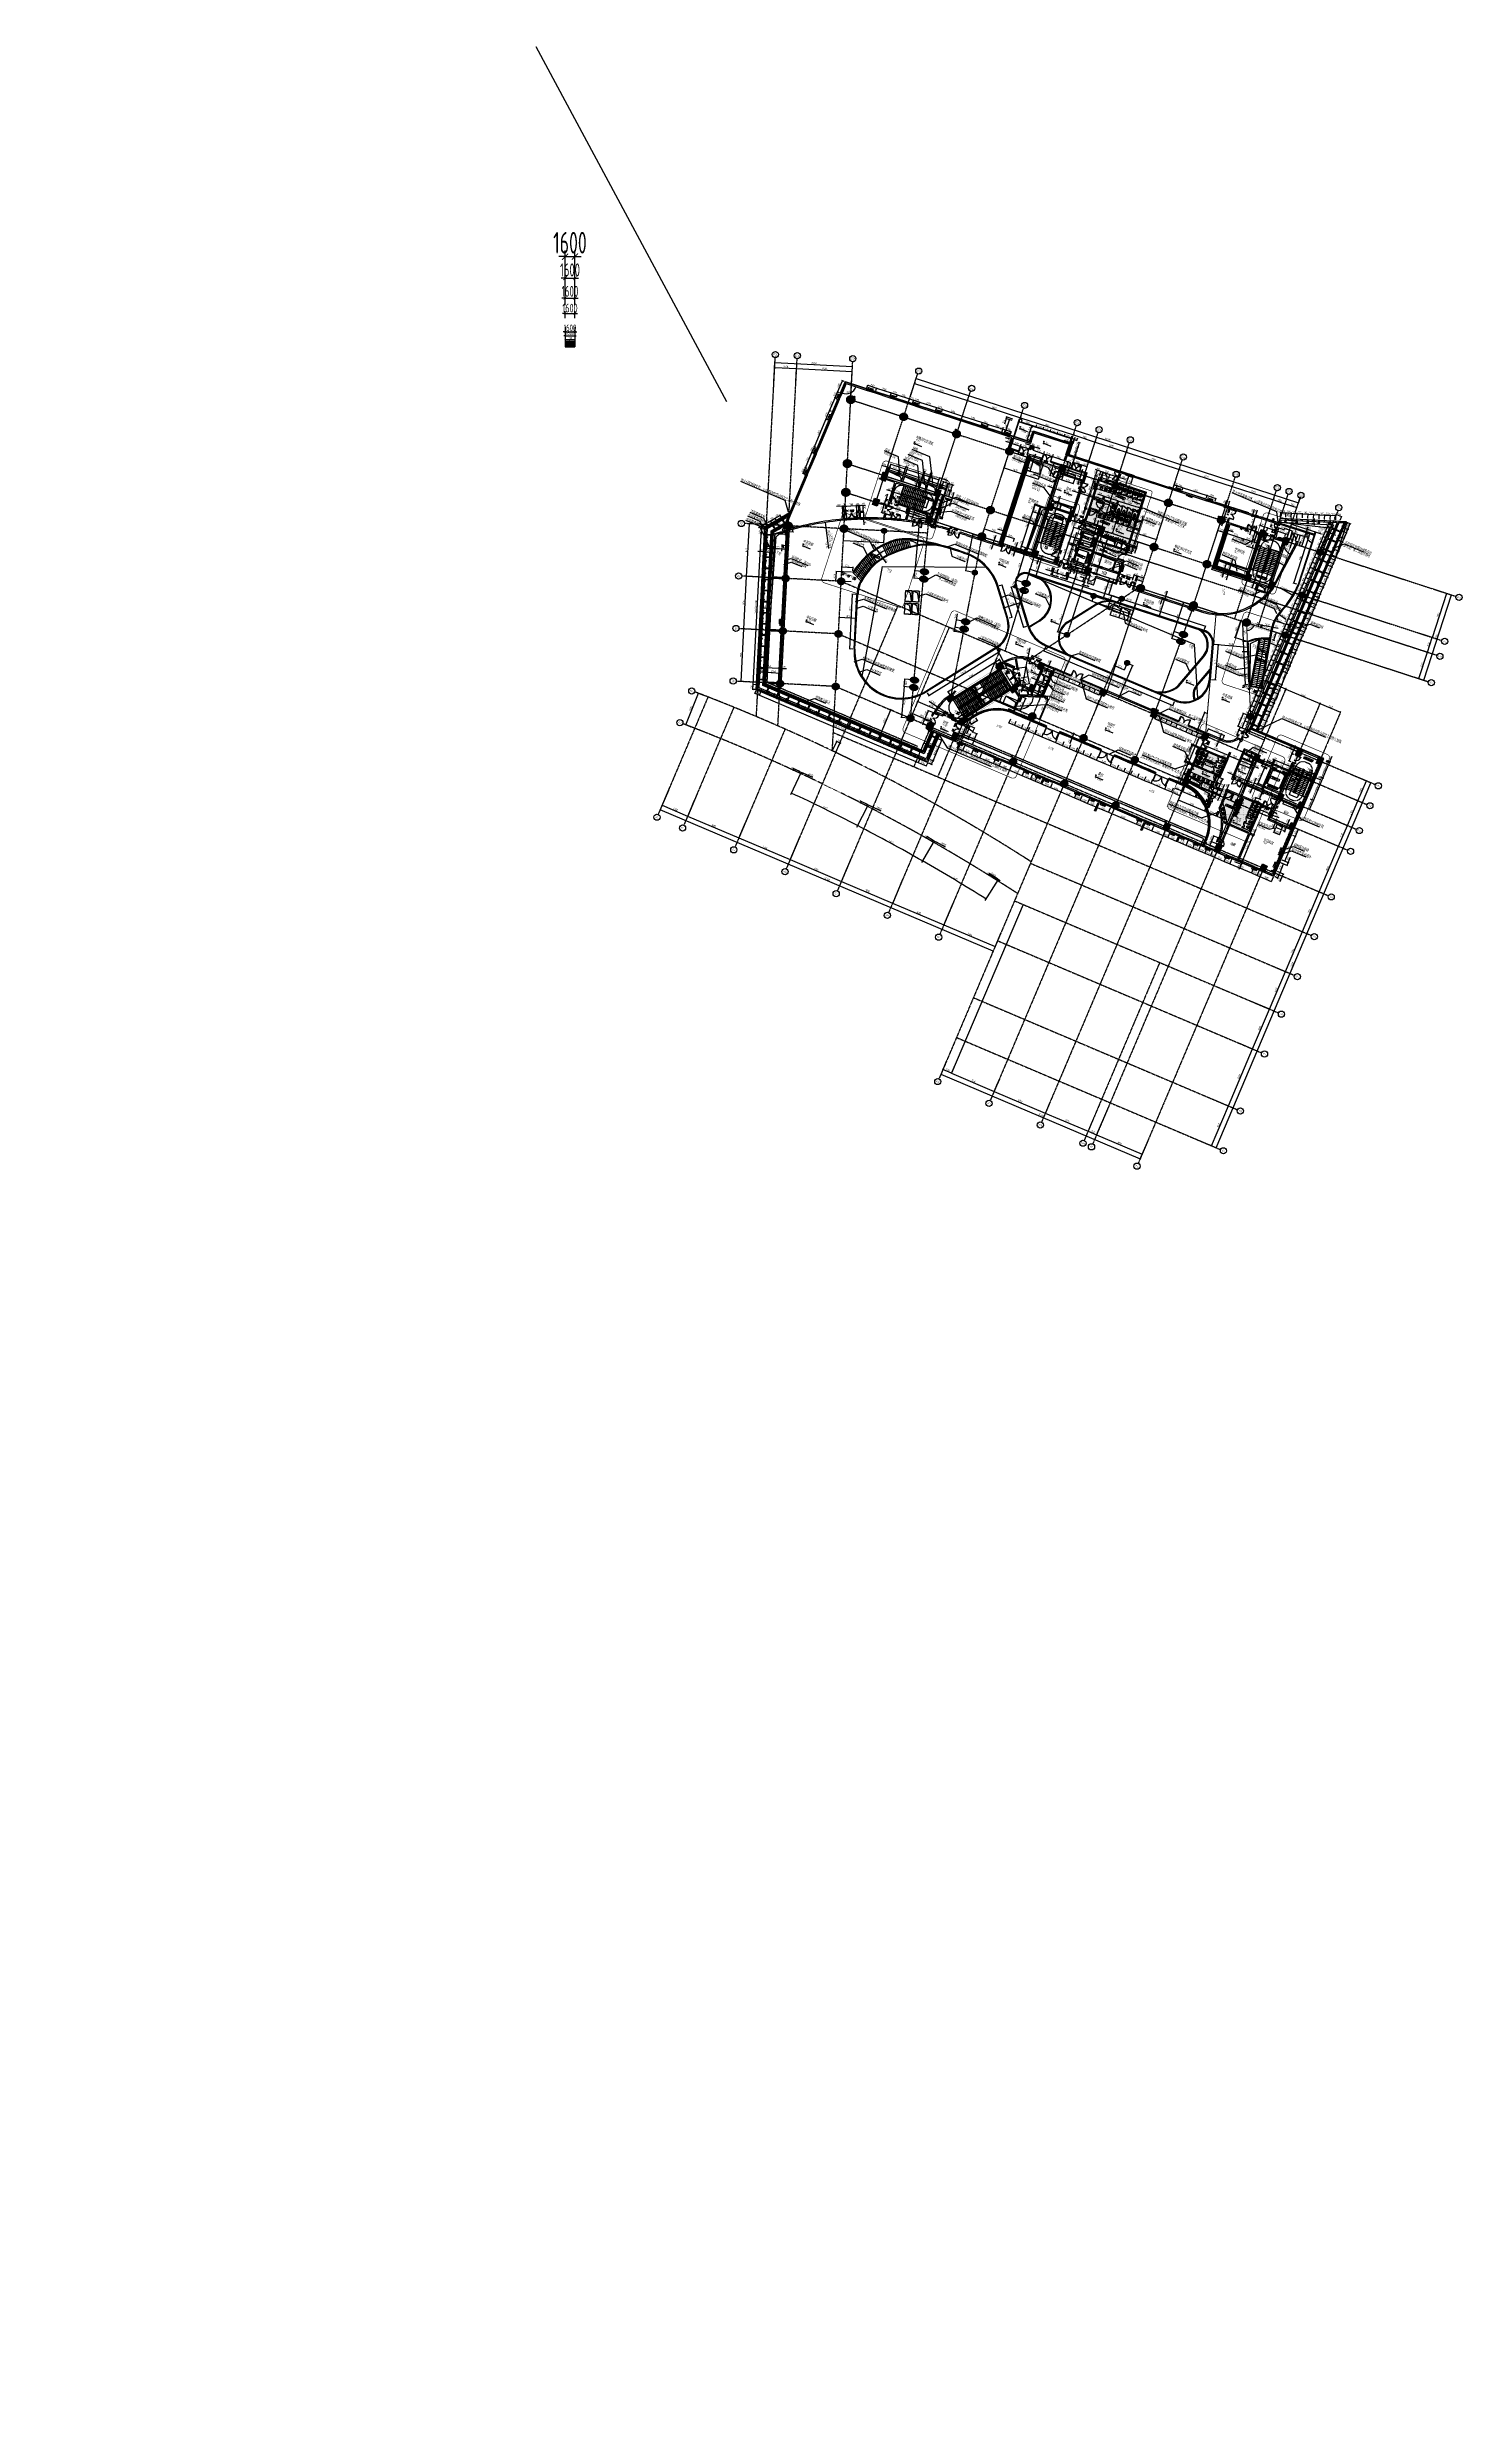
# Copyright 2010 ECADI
# Model space of a CAD drawing. Extents: x 11778731 to 12007717, y -6694179 to -6314888.
import ezdxf
from ezdxf.enums import TextEntityAlignment as Align
from ezdxf.xclip import XClip

# ---------------------------------------------------------------- set-up
doc = ezdxf.new("R2010")
doc.units = 0
doc.header["$LTSCALE"] = 10
doc.header["$MEASUREMENT"] = 0
doc.header["$XCLIPFRAME"] = 0
for name, pattern in [('A3-RG-axis-100$0$CENTER', [2, 1.25, -0.25, 0.25, -0.25]), ('A3-RI-5F$0$DASH', [0.35, 0.25, -0.1]), ('A3-RI-5F$0$DASHDOT', [1, 0.5, -0.25, 0, -0.25]), ('A3-RI-5F$0$DASHED2', [0.375, 0.25, -0.125]), ('A3-RI-5F$0$DOTE', [2.42, 2, -0.2, 0.02, -0.2]), ('A3-RM-5F$0$DASH', [0.35, 0.25, -0.1]), ('A3-RV-5F$0$DASH', [0.35, 0.25, -0.1]), ('A3-RV-5F$0$HIDDEN2', [0.1875, 0.125, -0.0625]), ('A3-RX-5F$0$AUDIT_I_130807214254-2', [0]), ('A3-RX-5F$0$HIDDEN', [0.375, 0.25, -0.125]), ('DASHED2', [0.375, 0.25, -0.125])]:
    doc.linetypes.add(name, pattern=pattern)
for name, color, linetype in [('A-CLOD', 200, 'Continuous'), ('A3-RB-5F-100$0$A-DIMS-1', 1, 'Continuous'), ('A3-RB-5F-100$0$A-DIMS-10', 1, 'Continuous'), ('A3-RB-5F-100$0$A-DIMS-100', 1, 'Continuous'), ('A3-RB-5F-100$0$A-DIMS-1000', 1, 'Continuous'), ('A3-RB-5F-100$0$A-DIMS-15', 1, 'Continuous'), ('A3-RB-5F-100$0$A-DIMS-2', 1, 'Continuous'), ('A3-RB-5F-100$0$A-DIMS-20', 1, 'Continuous'), ('A3-RB-5F-100$0$A-DIMS-200', 1, 'Continuous'), ('A3-RB-5F-100$0$A-DIMS-300', 1, 'Continuous'), ('A3-RB-5F-100$0$A-DIMS-400', 1, 'Continuous'), ('A3-RB-5F-100$0$A-DIMS-5', 1, 'Continuous'), ('A3-RB-5F-100$0$A-DIMS-50', 1, 'Continuous'), ('A3-RB-5F-100$0$A-DIMS-500', 1, 'Continuous'), ('A3-RB-5F-100$0$A-DIMS-600', 1, 'Continuous'), ('A3-RB-5F-100$0$PUB_DIM', 3, 'Continuous'), ('A3-RG-axis-100$0$A-DIMS-100', 1, 'Continuous'), ('A3-RG-axis-100$0$A-DIMS-150', 1, 'Continuous'), ('A3-RG-axis-100$0$A-GRID', 1, 'A3-RG-axis-100$0$CENTER'), ('A3-RG-axis-100$0$A-SYMB', 4, 'Continuous'), ('A3-RI-5F$0$$0$A-DOOR', 32, 'Continuous'), ('A3-RI-5F$0$$0$A-STRS-HRAL', 80, 'Continuous'), ('A3-RI-5F$0$0M-FIRE', 30, 'A3-RI-5F$0$DASHDOT'), ('A3-RI-5F$0$A-1-1-X-toilel$0$A-FIXT', 55, 'Continuous'), ('A3-RI-5F$0$A-1-10-01~10(B1~wd)$0$A-EVTR', 3, 'Continuous'), ('A3-RI-5F$0$A-DETAILS', 11, 'Continuous'), ('A3-RI-5F$0$A-DOOR', 32, 'Continuous'), ('A3-RI-5F$0$A-DOOR-ROLL', 2, 'A3-RI-5F$0$DASHED2'), ('A3-RI-5F$0$A-EVTR', 3, 'Continuous'), ('A3-RI-5F$0$A-FACD-ALUM', 30, 'Continuous'), ('A3-RI-5F$0$A-FLOR', 2, 'Continuous'), ('A3-RI-5F$0$A-FLOR-CURT', 55, 'Continuous'), ('A3-RI-5F$0$A-GLAZ', 140, 'Continuous'), ('A3-RI-5F$0$A-HATCH', 8, 'Continuous'), ('A3-RI-5F$0$A-L2', 42, 'Continuous'), ('A3-RI-5F$0$A-STRS-HRAL', 80, 'Continuous'), ('A3-RI-5F$0$A-SYMB-VOID', 35, 'Continuous'), ('A3-RI-5F$0$A-WALL', 7, 'Continuous'), ('A3-RI-5F$0$A-WALL-FINI', 95, 'Continuous'), ('A3-RI-5F$0$A3-RS-2F$0$12000', 54, 'Continuous'), ('A3-RM-5F$0$0P-1', 191, 'Continuous'), ('A3-RM-5F$0$0P-FE-FH-P', 41, 'A3-RM-5F$0$YJdef_FE-FH_LINE_F'), ('A3-RM-5F$0$0P-FE-FH-V', 141, 'Continuous'), ('A3-RM-5F$0$0P-FE-HY', 141, 'Continuous'), ('A3-RM-5F$0$A-EQPM', 55, 'Continuous'), ('A3-RS-1F$0$A-HATH-GRAY', 8, 'Continuous'), ('A3-RS-1F$0$A-WALL', 7, 'Continuous'), ('A3-RV-5F$0$A-STRS', 50, 'Continuous'), ('A3-RV-5F$0$A-STRS-HRAL', 80, 'Continuous'), ('A3-RV-5F$0$A-SYMB-STRS', 1, 'Continuous'), ('A3-RV-5F$0$A-WALL', 7, 'Continuous'), ('A3-RX-5F$0$A-FIXT', 55, 'Continuous'), ('A3-RX-5F$0$A-SYMB-SHAF', 190, 'Continuous'), ('A3-RX-5F$0$B1-WC-FIXT', 55, 'A3-RX-5F$0$AUDIT_I_130807214254-2'), ('A3-SYMB-5F-100$0$A-SYMB', 4, 'Continuous'), ('A3-SYMB-5F-100$0$A-SYMB-AREA', 4, 'Continuous'), ('A3-SYMB-5F-100$0$A-SYMB-DOOR', 3, 'Continuous'), ('A3-SYMB-5F-100$0$A-SYMB-DOOR1', 3, 'Continuous'), ('A3-SYMB-5F-100$0$A-SYMB-DOOR2', 3, 'Continuous'), ('A3-SYMB-5F-100$0$A-SYMB-DOOR3', 3, 'Continuous'), ('A3-SYMB-5F-100$0$A-SYMB-NAME', 4, 'Continuous'), ('A3-SYMB-5F-100$0$A-SYMB-NAME-E', 4, 'Continuous'), ('A3-SYMB-5F-100$0$A-SYMB-NUMB-T', 4, 'Continuous'), ('A3-SYMB-5F-100$0$A-SYMB-STRS', 1, 'Continuous')]:
    doc.layers.add(name, color=color, linetype=linetype)
doc.layers.add('A3-RI-5F$0$A-X-CHEK', color=6, linetype='A3-RI-5F$0$DASHED2', plot=False)
for name, color, linetype, lineweight in [('A3-RI-5F$0$A-Z410-G-Vhcl', 5, 'Continuous', 0), ('A3-RI-5F$0$AN-P1', 1, 'Continuous', 5), ('A3-RI-5F$0$AN-WNDW-CWMG', 3, 'Continuous', 5)]:
    doc.layers.add(name, color=color, linetype=linetype, lineweight=lineweight)
doc.styles.add('A3-RB-5F-100$0$DIM_FONT', font='SIMPLEX', dxfattribs={"width": 0.7, "bigfont": 'GBCBIG'})
doc.styles.add('A3-RB-5F-100$0$XD2008', font='xd-hzs.shx', dxfattribs={"width": 0.7, "bigfont": 'xd-hztxt.shx'})
doc.styles.add('A3-RG-axis-100$0$$0$XD2008', font='xd-hzs.shx', dxfattribs={"width": 0.7, "bigfont": 'xd-hztxt.shx'})
doc.styles.add('A3-RG-axis-100$0$ECADI', font='hzs.shx', dxfattribs={"width": 0.7, "bigfont": 'hztxt.shx'})
doc.styles.add('A3-RG-axis-100$0$XD2008', font='xd-hzs.shx', dxfattribs={"width": 0.7, "bigfont": 'xd-hztxt.shx'})
doc.styles.add('A3-RI-5F$0$Standard', font='')
doc.styles.add('A3-RM-5F$0$hz1', font='hzs.shx', dxfattribs={"width": 0.75, "bigfont": 'hztxt.shx'})
doc.styles.add('A3-SYMB-5F-100$0$ECADI', font='hzs.shx', dxfattribs={"width": 0.7, "bigfont": 'hztxt.shx'})
doc.styles.add('A3-SYMB-5F-100$0$ECADI-TXT', font='simplex.shx', dxfattribs={"bigfont": 'hztxt.shx'})
doc.styles.add('A3-SYMB-5F-100$0$XD2008', font='hzs.shx', dxfattribs={"width": 0.7, "bigfont": 'hztxt.shx'})
doc.styles.get('A3-RI-5F$0$Standard').set_extended_font_data('SimSun')
doc.linetypes.add('A3-RM-5F$0$YJdef_FE-FH_LINE_F', pattern='A,4,-0.2,["F",A3-RM-5F$0$hz1,S=0.2,R=0,X=-0.1,Y=-0.1],-0.1', length=4.3)
doc.dimstyles.new('A3-RB-5F-100$0$DIMN', dxfattribs={"dimtxt": 300, "dimasz": 100, "dimexe": 250, "dimexo": 300, "dimgap": 150, "dimtad": 1, "dimdec": 0, "dimzin": 0, "dimdsep": 46, "dimtxsty": 'A3-RB-5F-100$0$DIM_FONT', "dimblk": 'A3-RB-5F-100$0$_ARCHTICK', "dimcen": 0.09, "dimclrt": 7, "dimazin": 2, "dimtfac": 1, "dimtdec": 0, "dimtix": 1, "dimtmove": 2, "dimatfit": 3, "dimfxl": 0, "dimtolj": 1, "dimtzin": 0, "dimarcsym": 0})
doc.dimstyles.new('A3-RB-5F-100$0$XD1$0', dxfattribs={"dimtxt": 3.5, "dimasz": 1, "dimexe": 1, "dimexo": 2, "dimgap": 0.5, "dimtad": 1, "dimdec": 0, "dimdsep": 46, "dimtxsty": 'A3-RB-5F-100$0$XD2008', "dimblk": 'A3-RB-5F-100$0$_ARCHTICK', "dimcen": 2.5, "dimclrt": 4, "dimaunit": 1, "dimadec": 0, "dimazin": 0, "dimtfac": 1, "dimtdec": 0, "dimtix": 1, "dimtmove": 0, "dimatfit": 3, "dimfxl": 0, "dimtolj": 1, "dimtzin": 0, "dimarcsym": 0})
doc.dimstyles.new('A3-RB-5F-100$0$XD10$0', dxfattribs={"dimscale": 10, "dimtxt": 3.5, "dimasz": 1, "dimexe": 1, "dimexo": 2, "dimgap": 0.5, "dimtad": 1, "dimdec": 0, "dimdsep": 46, "dimtxsty": 'A3-RB-5F-100$0$XD2008', "dimblk": 'A3-RB-5F-100$0$_ARCHTICK', "dimcen": 2.5, "dimclrt": 4, "dimaunit": 1, "dimadec": 0, "dimazin": 0, "dimtfac": 1, "dimtdec": 0, "dimtix": 1, "dimtmove": 0, "dimatfit": 3, "dimfxl": 0, "dimtolj": 1, "dimtzin": 0, "dimarcsym": 0})
doc.dimstyles.new('A3-RB-5F-100$0$XD100', dxfattribs={"dimscale": 100, "dimtxt": 3.5, "dimasz": 1.5, "dimexe": 1, "dimexo": 2, "dimgap": 0.5, "dimtad": 1, "dimdec": 0, "dimdsep": 46, "dimtxsty": 'A3-RB-5F-100$0$XD2008', "dimcen": 2.5, "dimclrt": 4, "dimaunit": 1, "dimadec": 0, "dimazin": 0, "dimtfac": 1, "dimtdec": 0, "dimtix": 1, "dimtmove": 0, "dimatfit": 3, "dimfxl": 0, "dimtolj": 1, "dimtzin": 0, "dimarcsym": 0})
doc.dimstyles.new('A3-RB-5F-100$0$XD100$0', dxfattribs={"dimscale": 100, "dimtxt": 3.5, "dimasz": 2, "dimexe": 1, "dimexo": 2, "dimgap": 0.5, "dimtad": 1, "dimdec": 0, "dimdsep": 46, "dimtxsty": 'A3-RB-5F-100$0$XD2008', "dimblk1": 'A3-RB-5F-100$0$_ARCHTICK', "dimblk2": 'A3-RB-5F-100$0$_ARCHTICK', "dimsah": 1, "dimcen": 2.5, "dimclrt": 4, "dimaunit": 1, "dimadec": 0, "dimazin": 0, "dimtfac": 1, "dimtdec": 0, "dimtix": 1, "dimtmove": 0, "dimatfit": 3, "dimfxl": 0, "dimtolj": 1, "dimtzin": 0, "dimarcsym": 0})
doc.dimstyles.new('A3-RB-5F-100$0$XD1000$0', dxfattribs={"dimscale": 1000, "dimtxt": 3.5, "dimasz": 1, "dimexe": 1, "dimexo": 2, "dimgap": 0.5, "dimtad": 1, "dimdec": 0, "dimdsep": 46, "dimtxsty": 'A3-RB-5F-100$0$XD2008', "dimblk": 'A3-RB-5F-100$0$_ARCHTICK', "dimcen": 2.5, "dimclrt": 4, "dimaunit": 1, "dimadec": 0, "dimazin": 0, "dimtfac": 1, "dimtdec": 0, "dimtix": 1, "dimtmove": 0, "dimatfit": 3, "dimfxl": 0, "dimtolj": 1, "dimtzin": 0, "dimarcsym": 0})
doc.dimstyles.new('A3-RB-5F-100$0$XD15$0', dxfattribs={"dimscale": 15, "dimtxt": 3.5, "dimasz": 1, "dimexe": 1, "dimexo": 2, "dimgap": 0.5, "dimtad": 1, "dimdec": 0, "dimdsep": 46, "dimtxsty": 'A3-RB-5F-100$0$XD2008', "dimblk": 'A3-RB-5F-100$0$_ARCHTICK', "dimcen": 2.5, "dimclrt": 4, "dimaunit": 1, "dimadec": 0, "dimazin": 0, "dimtfac": 1, "dimtdec": 0, "dimtix": 1, "dimtmove": 0, "dimatfit": 3, "dimfxl": 0, "dimtolj": 1, "dimtzin": 0, "dimarcsym": 0})
doc.dimstyles.new('A3-RB-5F-100$0$XD2$0', dxfattribs={"dimscale": 2, "dimtxt": 3.5, "dimasz": 1, "dimexe": 1, "dimexo": 2, "dimgap": 0.5, "dimtad": 1, "dimdec": 0, "dimdsep": 46, "dimtxsty": 'A3-RB-5F-100$0$XD2008', "dimblk": 'A3-RB-5F-100$0$_ARCHTICK', "dimcen": 2.5, "dimclrt": 4, "dimaunit": 1, "dimadec": 0, "dimazin": 0, "dimtfac": 1, "dimtdec": 0, "dimtix": 1, "dimtmove": 0, "dimatfit": 3, "dimfxl": 0, "dimtolj": 1, "dimtzin": 0, "dimarcsym": 0})
doc.dimstyles.new('A3-RB-5F-100$0$XD20$0', dxfattribs={"dimscale": 20, "dimtxt": 3.5, "dimasz": 1, "dimexe": 1, "dimexo": 2, "dimgap": 0.5, "dimtad": 1, "dimdec": 0, "dimdsep": 46, "dimtxsty": 'A3-RB-5F-100$0$XD2008', "dimblk": 'A3-RB-5F-100$0$_ARCHTICK', "dimcen": 2.5, "dimclrt": 4, "dimaunit": 1, "dimadec": 0, "dimazin": 0, "dimtfac": 1, "dimtdec": 0, "dimtix": 1, "dimtmove": 0, "dimatfit": 3, "dimfxl": 0, "dimtolj": 1, "dimtzin": 0, "dimarcsym": 0})
doc.dimstyles.new('A3-RB-5F-100$0$XD200$0', dxfattribs={"dimscale": 200, "dimtxt": 3.5, "dimasz": 1, "dimexe": 1, "dimexo": 2, "dimgap": 0.5, "dimtad": 1, "dimdec": 0, "dimdsep": 46, "dimtxsty": 'A3-RB-5F-100$0$XD2008', "dimblk": 'A3-RB-5F-100$0$_ARCHTICK', "dimcen": 2.5, "dimclrt": 4, "dimaunit": 1, "dimadec": 0, "dimazin": 0, "dimtfac": 1, "dimtdec": 0, "dimtix": 1, "dimtmove": 0, "dimatfit": 3, "dimfxl": 0, "dimtolj": 1, "dimtzin": 0, "dimarcsym": 0})
doc.dimstyles.new('A3-RB-5F-100$0$XD300$0', dxfattribs={"dimscale": 300, "dimtxt": 3.5, "dimasz": 1, "dimexe": 1, "dimexo": 2, "dimgap": 0.5, "dimtad": 1, "dimdec": 0, "dimdsep": 46, "dimtxsty": 'A3-RB-5F-100$0$XD2008', "dimblk": 'A3-RB-5F-100$0$_ARCHTICK', "dimcen": 2.5, "dimclrt": 4, "dimaunit": 1, "dimadec": 0, "dimazin": 0, "dimtfac": 1, "dimtdec": 0, "dimtix": 1, "dimtmove": 0, "dimatfit": 3, "dimfxl": 0, "dimtolj": 1, "dimtzin": 0, "dimarcsym": 0})
doc.dimstyles.new('A3-RB-5F-100$0$XD400$0', dxfattribs={"dimscale": 400, "dimtxt": 3.5, "dimasz": 1, "dimexe": 1, "dimexo": 2, "dimgap": 0.5, "dimtad": 1, "dimdec": 0, "dimdsep": 46, "dimtxsty": 'A3-RB-5F-100$0$XD2008', "dimblk": 'A3-RB-5F-100$0$_ARCHTICK', "dimcen": 2.5, "dimclrt": 4, "dimaunit": 1, "dimadec": 0, "dimazin": 0, "dimtfac": 1, "dimtdec": 0, "dimtix": 1, "dimtmove": 0, "dimatfit": 3, "dimfxl": 0, "dimtolj": 1, "dimtzin": 0, "dimarcsym": 0})
doc.dimstyles.new('A3-RB-5F-100$0$XD5$0', dxfattribs={"dimscale": 5, "dimtxt": 3.5, "dimasz": 1, "dimexe": 1, "dimexo": 2, "dimgap": 0.5, "dimtad": 1, "dimdec": 0, "dimdsep": 46, "dimtxsty": 'A3-RB-5F-100$0$XD2008', "dimblk": 'A3-RB-5F-100$0$_ARCHTICK', "dimcen": 2.5, "dimclrt": 4, "dimaunit": 1, "dimadec": 0, "dimazin": 0, "dimtfac": 1, "dimtdec": 0, "dimtix": 1, "dimtmove": 0, "dimatfit": 3, "dimfxl": 0, "dimtolj": 1, "dimtzin": 0, "dimarcsym": 0})
doc.dimstyles.new('A3-RB-5F-100$0$XD50$0', dxfattribs={"dimscale": 50, "dimtxt": 3.5, "dimasz": 1, "dimexe": 1, "dimexo": 2, "dimgap": 0.5, "dimtad": 1, "dimdec": 0, "dimdsep": 46, "dimtxsty": 'A3-RB-5F-100$0$XD2008', "dimblk": 'A3-RB-5F-100$0$_ARCHTICK', "dimcen": 2.5, "dimclrt": 4, "dimaunit": 1, "dimadec": 0, "dimazin": 0, "dimtfac": 1, "dimtdec": 0, "dimtix": 1, "dimtmove": 0, "dimatfit": 3, "dimfxl": 0, "dimtolj": 1, "dimtzin": 0, "dimarcsym": 0})
doc.dimstyles.new('A3-RB-5F-100$0$XD500$0', dxfattribs={"dimscale": 500, "dimtxt": 3.5, "dimasz": 1, "dimexe": 1, "dimexo": 2, "dimgap": 0.5, "dimtad": 1, "dimdec": 0, "dimdsep": 46, "dimtxsty": 'A3-RB-5F-100$0$XD2008', "dimblk": 'A3-RB-5F-100$0$_ARCHTICK', "dimcen": 2.5, "dimclrt": 4, "dimaunit": 1, "dimadec": 0, "dimazin": 0, "dimtfac": 1, "dimtdec": 0, "dimtix": 1, "dimtmove": 0, "dimatfit": 3, "dimfxl": 0, "dimtolj": 1, "dimtzin": 0, "dimarcsym": 0})
doc.dimstyles.new('A3-RB-5F-100$0$XD600$0', dxfattribs={"dimscale": 600, "dimtxt": 3.5, "dimasz": 1, "dimexe": 1, "dimexo": 2, "dimgap": 0.5, "dimtad": 1, "dimdec": 0, "dimdsep": 46, "dimtxsty": 'A3-RB-5F-100$0$XD2008', "dimblk": 'A3-RB-5F-100$0$_ARCHTICK', "dimcen": 2.5, "dimclrt": 4, "dimaunit": 1, "dimadec": 0, "dimazin": 0, "dimtfac": 1, "dimtdec": 0, "dimtix": 1, "dimtmove": 0, "dimatfit": 3, "dimfxl": 0, "dimtolj": 1, "dimtzin": 0, "dimarcsym": 0})
doc.dimstyles.new('A3-RG-axis-100$0$XD100$0', dxfattribs={"dimscale": 100, "dimtxt": 3.5, "dimasz": 1, "dimexe": 1, "dimexo": 2, "dimgap": 0.5, "dimtad": 1, "dimdec": 0, "dimdsep": 46, "dimtxsty": 'A3-RG-axis-100$0$XD2008', "dimblk1": 'A3-RG-axis-100$0$_ARCHTICK', "dimblk2": 'A3-RG-axis-100$0$_ARCHTICK', "dimsah": 1, "dimcen": 2.5, "dimclrt": 4, "dimaunit": 1, "dimadec": 0, "dimazin": 0, "dimtfac": 1, "dimtdec": 0, "dimtix": 1, "dimtmove": 0, "dimatfit": 3, "dimfxl": 0, "dimtolj": 1, "dimtzin": 0, "dimarcsym": 0})
pattern_1 = [(0, (0, 0), (79.375, 158.75), [0, -158.75])]

# ---------------------------------------------------------------- blocks, each defined once
blk = doc.blocks.new('A3-RI-5F$0$J-子母门-1300')
for points in [[(-100, 87), (-73, 87), (-73, 43), (-51, 43), (-51, 0), (-100, 0)], [(-73, 87), (-73, 899), (-30, 899), (-30, 87)], [(1130, 87), (1130, 520), (1173, 520), (1173, 87)], [(1200, 87), (1173, 87), (1173, 43), (1151, 43), (1151, 0), (1200, 0)]]:
    blk.add_lwpolyline(points, close=True)
for centre, radius, start, end in [((-73, 87), 812, 0, 90), ((1173, 87), 433, 90, 180)]:
    blk.add_arc(centre, radius, start, end)
at = {"layer": 'Defpoints', "style": 'A3-RI-5F$0$Standard'}
blk.add_text('1300', height=175, rotation=360, dxfattribs=at).set_placement((105, 72))
blk = doc.blocks.new('A3-RI-5F$0$J-双扇门-1500')
for points in [[(0, 80), (25, 80), (25, 40), (45, 40), (45, 0), (0, 0)], [(25, 80), (25, 805), (65, 805), (65, 80)], [(1475, 80), (1475, 805), (1435, 805), (1435, 80)], [(1500, 80), (1475, 80), (1475, 40), (1455, 40), (1455, 0), (1500, 0)]]:
    blk.add_lwpolyline(points, close=True)
for centre, start, end in [((25, 80), 0, 90), ((1475, 80), 90, 180)]:
    blk.add_arc(centre, 725, start, end)
at = {"layer": 'Defpoints', "style": 'A3-RI-5F$0$Standard'}
blk.add_text('1500', height=175, rotation=360, dxfattribs=at).set_placement((210, 94))
blk = doc.blocks.new('A3-RI-5F$0$J-双扇门-1800')
for points in [[(0, 80), (25, 80), (25, 40), (45, 40), (45, 0), (0, 0)], [(25, 80), (25, 955), (65, 955), (65, 80)], [(1775, 80), (1775, 955), (1735, 955), (1735, 80)], [(1800, 80), (1775, 80), (1775, 40), (1755, 40), (1755, 0), (1800, 0)]]:
    blk.add_lwpolyline(points, close=True)
for centre, start, end in [((25, 80), 360, 90), ((1775, 80), 90, 180)]:
    blk.add_arc(centre, 875, start, end)
at = {"layer": 'Defpoints', "style": 'A3-RI-5F$0$Standard'}
blk.add_text('1800', height=350, rotation=357.22394, dxfattribs=at).set_placement((43, 148))
blk = doc.blocks.new('A3-RI-5F$0$J-单扇门-1000-1')
for points in [[(-1000, -82), (-974, -82), (-974, -40), (-953, -40), (-953, 2), (-1000, 2)], [(0, -82), (-26, -82), (-26, -40), (-47, -40), (-47, 2), (0, 2)], [(-26, -82), (-26, -1029), (-68, -1029), (-68, -82)]]:
    blk.add_lwpolyline(points, close=True)
blk.add_arc((-26, -82), 947, 180, 270)
at = {"layer": 'Defpoints', "style": 'A3-RI-5F$0$Standard'}
blk.add_text('1000', height=175, rotation=360, dxfattribs=at).set_placement((-713, -242))
blk = doc.blocks.new('A3-RI-5F$0$kt1')
at = {"layer": 'A3-RI-5F$0$A-EVTR', "color": 3}
for p, q in [((-806, 2357), (1310, 3543)), ((270, 438), (-806, 2357)), ((2386, 1624), (270, 438)), ((1273, 3608), (1338, 3645)), ((1273, 3608), (1310, 3543)), ((1338, 3645), (1522, 3318)), ((1382, 3670), (1469, 3718)), ((2531, 1620), (1382, 3670)), ((1391, 3245), (1522, 3318)), ((2173, 1849), (2304, 1922)), ((2304, 1922), (2488, 1595)), ((2386, 1624), (2422, 1559)), ((2488, 1595), (2422, 1559)), ((2618, 1669), (2531, 1620))]:
    blk.add_line(p, q, dxfattribs=at)
for points in [[(-1408, 2306), (1384, 3871), (2704, 1516), (-87, -49)], [(-29, 614), (-5, 571), (-92, 522), (-116, 565), (-160, 541), (-942, 1937), (-899, 1961), (-923, 2005), (-836, 2053), (-812, 2010), (-768, 2034), (15, 639)], [(1869, 2596), (1913, 2620), (1522, 3318), (1478, 3294)], [(2000, 2669), (2044, 2694), (1653, 3391), (1609, 3367)], [(1869, 2596), (1913, 2620), (2304, 1922), (2261, 1898)], [(2000, 2669), (2044, 2694), (2435, 1996), (2391, 1971)]]:
    blk.add_lwpolyline(points, close=True, dxfattribs=at)
blk.add_lwpolyline([(2173, 1849), (2296, 1631), (289, 506), (-737, 2338), (1269, 3463), (1391, 3245)], dxfattribs=at)
blk = doc.blocks.new('A3-RI-5F$0$J-双扇门-1600')
for points in [[(-800, 0), (-773, 0), (-773, 43), (-752, 43), (-752, 85), (-800, 85)], [(-773, 0), (-773, -773), (-731, -773), (-731, 0)], [(773, 0), (773, -773), (731, -773), (731, 0)], [(800, 0), (773, 0), (773, 43), (752, 43), (752, 85), (800, 85)]]:
    blk.add_lwpolyline(points, close=True)
for centre, start, end in [((-773, 0), 270, 360), ((773, 0), 180, 270)]:
    blk.add_arc(centre, 773, start, end)
at = {"layer": 'Defpoints', "style": 'A3-RI-5F$0$Standard'}
blk.add_text('1600', height=175, dxfattribs=at).set_placement((-647, -136))
blk = doc.blocks.new('A3-RI-5F$0$2')
at = {"layer": 'A3-RI-5F$0$A-1-10-01~10(B1~wd)$0$A-EVTR'}
for p, q in [((550, 300), (550, 2400)), ((550, 2400), (2275, 2400)), ((2275, 300), (550, 300)), ((2200, 2100), (2350, 2100)), ((2200, 600), (2350, 600)), ((2275, 2475), (2350, 2475)), ((2275, 2475), (2275, 2400)), ((2275, 300), (2275, 225)), ((2350, 225), (2275, 225)), ((2350, 2475), (2350, 2100)), ((2350, 600), (2350, 225)), ((2400, 225), (2400, 2475)), ((2400, 2475), (2500, 2475)), ((2500, 225), (2400, 225))]:
    blk.add_line(p, q, dxfattribs=at)
for points in [[(0, 2650), (2500, 2650), (2500, 50), (0, 50)], [(375, 600), (375, 550), (275, 550), (275, 600), (225, 600), (225, 2100), (275, 2100), (275, 2150), (375, 2150), (375, 2100), (425, 2100), (425, 600)], [(2300, 1350), (2350, 1350), (2350, 2100), (2300, 2100)], [(2300, 1350), (2350, 1350), (2350, 600), (2300, 600)], [(2450, 1350), (2500, 1350), (2500, 2100), (2450, 2100)], [(2450, 1350), (2500, 1350), (2500, 600), (2450, 600)]]:
    blk.add_lwpolyline(points, close=True, dxfattribs=at)
blk.add_lwpolyline([(2200, 600), (2200, 350), (600, 350), (600, 2350), (2200, 2350), (2200, 2100)], dxfattribs=at)
blk = doc.blocks.new('A3-RI-5F$0$M1000双开门')
for points in [[(0, 53), (17, 53), (17, 27), (30, 27), (30, 0), (0, 0)], [(17, 53), (17, 537), (43, 537), (43, 53)], [(983, 53), (983, 537), (957, 537), (957, 53)], [(1000, 53), (983, 53), (983, 27), (970, 27), (970, 0), (1000, 0)]]:
    blk.add_lwpolyline(points, close=True)
for centre, start, end in [((17, 53), 360, 90), ((983, 53), 90, 180)]:
    blk.add_arc(centre, 483, start, end)
at = {"layer": 'Defpoints', "style": 'A3-RI-5F$0$Standard'}
blk.add_text('1000', height=145.8, rotation=360, dxfattribs=at).set_placement((52, 78))
blk = doc.blocks.new('A3-RI-5F$0$m900')
for points in [[(0, 76), (24, 76), (24, 38), (43, 38), (43, 0), (0, 0)], [(24, 76), (24, 928), (62, 928), (62, 76)], [(900, 76), (876, 76), (876, 38), (857, 38), (857, 0), (900, 0)]]:
    blk.add_lwpolyline(points, close=True)
blk.add_arc((24, 76), 853, 0, 90)
at = {"layer": 'Defpoints', "style": 'A3-RI-5F$0$Standard'}
blk.add_text('900', height=157.5, rotation=180, dxfattribs=at).set_placement((642, 220))
blk = doc.blocks.new('A3-RI-5F$0$J-单扇门-1000')
for points in [[(-1000, -40), (-975, -40), (-975, 0), (-955, 0), (-955, 40), (-1000, 40)], [(0, -40), (-25, -40), (-25, 0), (-45, 0), (-45, 40), (0, 40)], [(-25, -40), (-25, -990), (-65, -990), (-65, -40)]]:
    blk.add_lwpolyline(points, close=True)
blk.add_arc((-25, -40), 950, 180, 270)
at = {"layer": 'Defpoints', "style": 'A3-RI-5F$0$Standard'}
blk.add_text('1000', height=175, rotation=360, dxfattribs=at).set_placement((-694, -218))
blk = doc.blocks.new('A3-RI-5F$0$m600')
for points in [[(-53, 5), (-576, 227), (-586, 204), (-63, -18)], [(-47, 20), (-53, 5), (-29, -5), (-34, -16), (-11, -26), (0, 0)], [(-281, -533), (-275, -518), (-252, -528), (-247, -516), (-223, -526), (-234, -552)]]:
    blk.add_lwpolyline(points, close=True)
blk.add_arc((-53, 5), 568, 157, 247)
at = {"layer": 'Defpoints', "style": 'A3-RI-5F$0$Standard', "text_generation_flag": 4}
blk.add_text('600', height=157.5, rotation=67, dxfattribs=at).set_placement((-368, -370))
blk = doc.blocks.new('A3-RI-5F$0$MRY-m_louver-vert-center - 9000h x 2500w x 500d - 25t - 600 oc - -30 deg-1445515-3RD FLOOR PLAN - BW')
at = {"layer": 'A3-RI-5F$0$A-FACD-ALUM'}
for p, q in [((-922, -88), (-1172, -521)), ((-1172, -521), (-1150, -533)), ((-1150, -533), (-900, -100)), ((-900, -100), (-922, -88)), ((-322, -88), (-572, -521)), ((-572, -521), (-550, -533)), ((-550, -533), (-300, -100)), ((-300, -100), (-322, -88)), ((278, -88), (28, -521)), ((28, -521), (50, -533)), ((50, -533), (300, -100)), ((300, -100), (278, -88)), ((878, -88), (628, -521)), ((628, -521), (650, -533)), ((650, -533), (900, -100)), ((900, -100), (878, -88))]:
    blk.add_line(p, q, dxfattribs=at)
blk = doc.blocks.new('A3-RI-5F$0$MRY-m_louver-vert-center - 4250h x 2500w x 500d - 25t - 1000 oc - -30 deg-1446859-3RD FLOOR PLAN')
at = {"layer": 'A3-RI-5F$0$A-FACD-ALUM'}
for p, q in [((-1522, -88), (-1772, -521)), ((-1772, -521), (-1750, -533)), ((-1750, -533), (-1500, -100)), ((-1500, -100), (-1522, -88)), ((-522, -88), (-772, -521)), ((-772, -521), (-750, -533)), ((-750, -533), (-500, -100)), ((-500, -100), (-522, -88)), ((478, -88), (228, -521)), ((228, -521), (250, -533)), ((250, -533), (500, -100)), ((500, -100), (478, -88)), ((1478, -88), (1228, -521)), ((1228, -521), (1250, -533)), ((1250, -533), (1500, -100)), ((1500, -100), (1478, -88))]:
    blk.add_line(p, q, dxfattribs=at)
blk = doc.blocks.new('A3-RI-5F$0$MRY-m_louver-vert-center - 4250h x 2500w x 500d - 25t - 800 oc - -30 deg-1447191-3RD FLOOR PLAN')
at = {"layer": 'A3-RI-5F$0$A-FACD-ALUM'}
for p, q in [((-1348, -307), (-1472, -521)), ((-1472, -521), (-1450, -533)), ((-1450, -533), (-1348, -357)), ((-1343, -349), (-1267, -215)), ((-1295, -215), (-1343, -299)), ((-1222, -88), (-1293, -210)), ((-1264, -210), (-1200, -100)), ((-1200, -100), (-1222, -88)), ((-422, -88), (-672, -521)), ((-672, -521), (-650, -533)), ((-650, -533), (-400, -100)), ((-400, -100), (-422, -88)), ((378, -88), (128, -521)), ((128, -521), (150, -533)), ((150, -533), (400, -100)), ((400, -100), (378, -88)), ((1178, -88), (928, -521)), ((928, -521), (950, -533)), ((950, -533), (1200, -100)), ((1200, -100), (1178, -88))]:
    blk.add_line(p, q, dxfattribs=at)
blk = doc.blocks.new('A3-RI-5F$0$BLM1740')
at = {"layer": 'A3-RI-5F$0$A-GLAZ'}
for points in [[(-1240, -123), (-910, 655), (-874, 640), (-1205, -138)], [(317, -784), (647, -6), (612, 9), (281, -769)], [(-1263, -114), (-1240, -123), (-1255, -159), (-1238, -166), (-1253, -202), (-1293, -185)], [(339, -794), (317, -784), (302, -820), (284, -812), (269, -848), (309, -865)]]:
    blk.add_lwpolyline(points, close=True, dxfattribs=at)
for centre, start, end in [((-1240, -123), 337, 67), ((317, -784), 67, 157)]:
    blk.add_arc(centre, 846, start, end, dxfattribs=at)
blk = doc.blocks.new('A3-RI-5F$0$GEDUAN900')
at = {"layer": 'A3-RI-5F$0$A-DETAILS'}
for points in [[(-442, 188), (-383, 326), (-328, 302), (-387, 164)], [(-429, 193), (-378, 313), (-341, 297), (-392, 177)], [(387, -164), (445, -26), (500, -49), (442, -188)], [(400, -159), (451, -39), (487, -55), (437, -174)]]:
    blk.add_lwpolyline(points, close=True, dxfattribs=at)
at = {"layer": 'A3-RI-5F$0$A-GLAZ'}
for p, q in [((414, -176), (-414, 176)), ((473, -38), (-356, 314)), ((426, -72), (-348, 256)), ((435, -49), (-338, 279))]:
    blk.add_line(p, q, dxfattribs=at)
blk = doc.blocks.new('A3-RI-5F$0$MUQIANG1200')
at = {"layer": 'A3-RI-5F$0$A-DETAILS'}
for points in [[(-525, 223), (-580, 246), (-482, 476), (-427, 453)], [(-530, 236), (-567, 251), (-477, 463), (-440, 448)], [(580, -246), (525, -223), (622, 7), (678, -16)], [(575, -233), (538, -217), (628, -6), (664, -21)]]:
    blk.add_lwpolyline(points, close=True, dxfattribs=at)
blk.add_lwpolyline([(575, -103), (-474, 342)], dxfattribs=at)
at = {"layer": 'A3-RI-5F$0$A-GLAZ'}
for p, q in [((534, -200), (-515, 246)), ((544, -177), (-505, 269))]:
    blk.add_line(p, q, dxfattribs=at)
at = {"layer": 'A3-RI-5F$0$A-WALL-FINI'}
for p, q in [((580, -246), (-580, 246)), ((678, -16), (-482, 476))]:
    blk.add_line(p, q, dxfattribs=at)
blk = doc.blocks.new('A3-RI-5F$0$J-双扇门-2400')
for points in [[(-1170, 3), (-1131, 3), (-1131, 66), (-1100, 66), (-1100, 128), (-1170, 128)], [(-1131, 3), (-1131, -1128), (-1069, -1128), (-1069, 3)], [(1131, 3), (1131, -1128), (1069, -1128), (1069, 3)], [(1170, 3), (1131, 3), (1131, 66), (1100, 66), (1100, 128), (1170, 128)]]:
    blk.add_lwpolyline(points, close=True)
for centre, start, end in [((-1131, 3), 270, 0), ((1131, 3), 180, 270)]:
    blk.add_arc(centre, 1131, start, end)
at = {"layer": 'Defpoints', "style": 'A3-RI-5F$0$Standard'}
blk.add_text('2340', height=262.5, dxfattribs=at).set_placement((-966, -237))
blk = doc.blocks.new('A3-RI-5F$0$lunyhi')
at = {"layer": 'A3-RI-5F$0$A-Z410-G-Vhcl'}
h = blk.add_hatch(color=2, dxfattribs=at)
edge = h.paths.add_edge_path()
edge.add_ellipse((30, 37), major_axis=(-11, 181), ratio=1, start_angle=4.01471, end_angle=261.23932)
edge.add_line((211, 21), (231, 21))
edge.add_ellipse((30, 37), major_axis=(-5, 202), ratio=1, start_angle=5.54118, end_angle=264.06284, ccw=False)
edge.add_line((5, 237), (6, 217))
h = blk.add_hatch(color=2, dxfattribs=at)
edge = h.paths.add_edge_path()
edge.add_line((163, 120), (28, 118))
edge.add_line((28, 118), (25, 279))
edge.add_ellipse((92, 281), major_axis=(-1.7, 67.3), ratio=1, start_angle=269.80201, end_angle=449.80201, ccw=False)
edge.add_line((159, 282), (160, 222))
edge.add_line((160, 222), (212, 223))
edge.add_ellipse((214, 169), major_axis=(-1.4, 54), ratio=1, start_angle=269.80201, end_angle=359.80201, ccw=False)
edge.add_line((268, 171), (162, 168))
edge.add_line((162, 168), (163, 120))
h = blk.add_hatch(color=2, dxfattribs=at)
edge = h.paths.add_edge_path()
edge.add_line((249, 42), (30, 37))
edge.add_line((30, 37), (29, 97))
edge.add_line((29, 97), (247, 102))
edge.add_ellipse((249, 42), major_axis=(-1.5, 60.5), ratio=1, start_angle=269.80201, end_angle=359.80201, ccw=False)
edge.add_line((309, 43), (314, -159))
edge.add_ellipse((312, -98), major_axis=(-1.5, 60.5), ratio=1, start_angle=89.80201, end_angle=179.80201, ccw=False)
edge.add_line((252, -100), (249, 42))
h = blk.add_hatch(color=2, dxfattribs=at)
edge = h.paths.add_edge_path()
edge.add_ellipse((89, 430), major_axis=(-1.4, 56.5), ratio=1, start_angle=89.80201, end_angle=449.80201, ccw=False)
blk = doc.blocks.new('A3-RI-5F')
at = {"layer": 'A3-RI-5F$0$A-GLAZ'}
for points in [[(11894830, -6392516), (11894823, -6392492), (11894806, -6392498), (11894805, -6392515)], [(11894830, -6392516), (11894823, -6392492), (11894806, -6392498), (11894805, -6392515)], [(11978206, -6391058), (11978187, -6391057), (11978181, -6391075), (11978205, -6391083)], [(11987742, -6391558), (11987706, -6391556), (11987705, -6391581), (11987728, -6391591)], [(11893453, -6418791), (11893428, -6418789), (11893427, -6418807), (11893443, -6418814)], [(11920408, -6430232), (11920385, -6430223), (11920375, -6430246), (11920398, -6430255)], [(11920408, -6430232), (11920385, -6430223), (11920375, -6430246), (11920398, -6430255)], [(11921134, -6430568), (11921144, -6430545), (11921121, -6430535), (11921111, -6430558)]]:
    blk.add_hatch(color=256, dxfattribs=at).paths.add_polyline_path(points)
at = {"layer": 'A3-RI-5F$0$A-HATCH'}
h = blk.add_hatch(dxfattribs=at)
h.set_pattern_fill('DOTS', color=256, scale=100, style=0)
h.set_pattern_definition(pattern_1)
h.paths.add_polyline_path([(11946737, -6391577), (11948653, -6385680), (11951649, -6386654), (11951711, -6386464), (11951758, -6386479), (11952036, -6385623), (11956268, -6386998), (11953595, -6395225), (11948983, -6393726), (11949060, -6393488), (11949441, -6393612), (11949780, -6392566)])
h.paths.add_polyline_path([(11954461, -6392562), (11954832, -6391421), (11954137, -6391195), (11953766, -6392336)], flags=16)
h = blk.add_hatch(dxfattribs=at)
h.set_pattern_fill('DOTS', color=256, scale=100, style=0)
h.set_pattern_definition(pattern_1)
h.paths.add_polyline_path([(11963436, -6432696), (11965264, -6428388), (11969407, -6430146), (11967578, -6434454)])
h = blk.add_hatch(dxfattribs=at)
h.set_pattern_fill('DOTS', color=256, scale=100, style=0)
h.set_pattern_definition(pattern_1)
edge = h.paths.add_edge_path()
edge.add_line((11968503, -6437906), (11969654, -6435194))
edge.add_line((11969654, -6435194), (11974993, -6437460))
edge.add_line((11974993, -6437460), (11973117, -6441878))
edge.add_line((11973117, -6441878), (11968852, -6440068))
edge.add_arc((11960008, -6440388), 8850, 2.07023, 16.28515)
at = {"layer": 'A3-RI-5F$0$$0$A-DOOR'}
for p, q in [((11918749, -6391732), (11920228, -6391978)), ((11918779, -6391534), (11920261, -6391778))]:
    blk.add_line(p, q, dxfattribs=at)
at = {"layer": 'A3-RI-5F$0$$0$A-STRS-HRAL'}
for centre, radius, start, end in [((11915845, -6403773), 6150, 161.15169, 176.73041), ((11915845, -6403773), 6000, 161.22817, 177.27293), ((11919225, -6406072), 10150, 151.36155, 155.02433), ((11919225, -6406072), 10000, 151.64857, 154.97822)]:
    blk.add_arc(centre, radius, start, end, dxfattribs=at)
at = {"layer": 'A3-RI-5F$0$0M-FIRE', "const_width": 100}
for points in [[(11933349, -6404727), (11932521, -6402038, 0.2373738), (11927444, -6396750, 0.0480772), (11919169, -6394531, 0.1828254), (11913721, -6395461, 0.1364841), (11909036, -6399829), (11910317, -6401207, 0.1264916), (11909728, -6403135), (11909231, -6412665, 0.1223948), (11910121, -6416246)], [(11978127, -6392050), (11981718, -6393217), (11981918, -6393282), (11983619, -6393835), (11981026, -6401818, -0.0892516), (11978424, -6405851, 0.0958728), (11977107, -6407812), (11976851, -6408493), (11976457, -6410439), (11975166, -6410461, 0.0781854), (11972831, -6410986), (11973149, -6418286), (11975106, -6418638)], [(11967013, -6415253), (11967354, -6411246, 0.3249251), (11965868, -6409201), (11937492, -6399981, 0.6196403), (11935339, -6402015), (11936340, -6405264)], [(11933349, -6404727), (11934132, -6407269, -0.3376733), (11932395, -6411991), (11920935, -6419152, -0.4352691), (11910121, -6416246)], [(11967013, -6415253), (11966849, -6417128, -0.5096063), (11961093, -6420588), (11944118, -6413382), (11940251, -6411741, -0.2212576), (11937341, -6408514), (11936340, -6405264)]]:
    blk.add_lwpolyline(points, format="xyb", dxfattribs=at)
at = {"layer": 'A3-RI-5F$0$A-1-1-X-toilel$0$A-FIXT'}
blk.add_line((11951883, -6385939), (11952644, -6386186), dxfattribs=at)
at = {"layer": 'A3-RI-5F$0$A-DETAILS'}
for p, q in [((11897510, -6391045), (11897415, -6391019)), ((11897504, -6391048), (11897415, -6391025)), ((11897510, -6391045), (11897536, -6390949)), ((11897516, -6391041), (11897540, -6390952)), ((11894793, -6394649), (11894720, -6394716)), ((11894793, -6394656), (11894725, -6394718)), ((11894793, -6394649), (11894727, -6394576)), ((11894794, -6394642), (11894732, -6394574)), ((11894841, -6393751), (11894767, -6393817)), ((11894840, -6393758), (11894772, -6393819)), ((11894841, -6393751), (11894774, -6393677)), ((11894841, -6393743), (11894779, -6393675)), ((11894888, -6392852), (11894814, -6392918)), ((11894887, -6392859), (11894819, -6392920)), ((11894888, -6392852), (11894821, -6392778)), ((11894888, -6392845), (11894827, -6392776)), ((11895176, -6392402), (11895080, -6392377)), ((11895170, -6392406), (11895081, -6392382)), ((11895176, -6392402), (11895202, -6392306)), ((11895182, -6392398), (11895206, -6392310)), ((11895954, -6391950), (11895859, -6391924)), ((11895948, -6391953), (11895859, -6391930)), ((11895954, -6391950), (11895980, -6391854)), ((11895960, -6391946), (11895984, -6391857)), ((11896732, -6391497), (11896637, -6391472)), ((11896726, -6391501), (11896637, -6391477)), ((11896732, -6391497), (11896758, -6391401)), ((11896738, -6391494), (11896762, -6391405)), ((11894605, -6398244), (11894531, -6398311)), ((11894605, -6398251), (11894536, -6398313)), ((11894605, -6398244), (11894539, -6398171)), ((11894605, -6398237), (11894544, -6398169)), ((11894652, -6397346), (11894579, -6397412)), ((11894652, -6397353), (11894583, -6397414)), ((11894652, -6397346), (11894586, -6397272)), ((11894653, -6397339), (11894591, -6397270)), ((11894699, -6396447), (11894626, -6396513)), ((11894699, -6396454), (11894631, -6396515)), ((11894699, -6396447), (11894633, -6396373)), ((11894700, -6396440), (11894638, -6396371)), ((11894746, -6395548), (11894673, -6395614)), ((11894746, -6395555), (11894678, -6395617)), ((11894746, -6395548), (11894680, -6395474)), ((11894747, -6395541), (11894685, -6395473)), ((11894417, -6401839), (11894343, -6401906)), ((11894416, -6401846), (11894348, -6401908)), ((11894417, -6401839), (11894350, -6401766)), ((11894417, -6401832), (11894356, -6401764)), ((11894464, -6400941), (11894390, -6401007)), ((11894463, -6400948), (11894395, -6401009)), ((11894464, -6400941), (11894398, -6400867)), ((11894464, -6400934), (11894403, -6400865)), ((11894511, -6400042), (11894437, -6400108)), ((11894510, -6400049), (11894442, -6400110)), ((11894511, -6400042), (11894445, -6399968)), ((11894511, -6400035), (11894450, -6399967)), ((11894558, -6399143), (11894484, -6399209)), ((11894558, -6399150), (11894489, -6399212)), ((11894558, -6399143), (11894492, -6399070)), ((11894558, -6399136), (11894497, -6399068)), ((11894228, -6405434), (11894155, -6405501)), ((11894228, -6405442), (11894160, -6405503)), ((11894228, -6405434), (11894162, -6405361)), ((11894229, -6405427), (11894167, -6405359)), ((11894275, -6404536), (11894202, -6404602)), ((11894275, -6404543), (11894207, -6404604)), ((11894275, -6404536), (11894209, -6404462)), ((11894276, -6404529), (11894214, -6404460)), ((11894322, -6403637), (11894249, -6403703)), ((11894322, -6403644), (11894254, -6403706)), ((11894322, -6403637), (11894256, -6403563)), ((11894323, -6403630), (11894261, -6403562)), ((11894370, -6402738), (11894296, -6402804)), ((11894369, -6402745), (11894301, -6402807)), ((11894370, -6402738), (11894303, -6402665)), ((11894370, -6402731), (11894308, -6402663)), ((11893993, -6409928), (11893919, -6409995)), ((11893992, -6409935), (11893924, -6409997)), ((11893993, -6409928), (11893926, -6409855)), ((11893993, -6409921), (11893932, -6409853)), ((11894040, -6409030), (11893966, -6409096)), ((11894039, -6409037), (11893971, -6409098)), ((11894040, -6409030), (11893974, -6408956)), ((11894040, -6409022), (11893979, -6408954)), ((11894087, -6408131), (11894013, -6408197)), ((11894087, -6408138), (11894018, -6408199)), ((11894087, -6408131), (11894021, -6408057)), ((11894087, -6408124), (11894026, -6408055)), ((11894134, -6407232), (11894060, -6407298)), ((11894134, -6407239), (11894065, -6407301)), ((11894134, -6407232), (11894068, -6407158)), ((11894134, -6407225), (11894073, -6407157)), ((11894181, -6406333), (11894108, -6406399)), ((11894181, -6406340), (11894112, -6406402)), ((11894181, -6406333), (11894115, -6406260)), ((11894182, -6406326), (11894120, -6406258)), ((11893804, -6413523), (11893731, -6413590)), ((11893804, -6413530), (11893736, -6413592)), ((11893804, -6413523), (11893738, -6413450)), ((11893805, -6413516), (11893743, -6413448)), ((11893851, -6412625), (11893778, -6412691)), ((11893851, -6412632), (11893783, -6412693)), ((11893851, -6412625), (11893785, -6412551)), ((11893852, -6412618), (11893790, -6412549)), ((11893899, -6411726), (11893825, -6411792)), ((11893898, -6411733), (11893830, -6411794)), ((11893899, -6411726), (11893832, -6411652)), ((11893899, -6411719), (11893837, -6411650)), ((11893946, -6410827), (11893872, -6410893)), ((11893945, -6410834), (11893877, -6410896)), ((11893946, -6410827), (11893879, -6410754)), ((11893946, -6410820), (11893884, -6410752)), ((11893616, -6417118), (11893542, -6417185)), ((11893616, -6417126), (11893547, -6417187)), ((11893616, -6417118), (11893550, -6417045)), ((11893616, -6417111), (11893555, -6417043)), ((11893663, -6416220), (11893589, -6416286)), ((11893663, -6416227), (11893594, -6416288)), ((11893663, -6416220), (11893597, -6416146)), ((11893663, -6416213), (11893602, -6416144)), ((11893710, -6415321), (11893637, -6415387)), ((11893710, -6415328), (11893641, -6415389)), ((11893710, -6415321), (11893644, -6415247)), ((11893710, -6415314), (11893649, -6415246)), ((11893757, -6414422), (11893684, -6414488)), ((11893757, -6414429), (11893689, -6414491)), ((11893757, -6414422), (11893691, -6414349)), ((11893758, -6414415), (11893696, -6414347)), ((11893569, -6418017), (11893495, -6418083)), ((11893568, -6418024), (11893500, -6418086)), ((11893569, -6418017), (11893503, -6417944)), ((11893569, -6418010), (11893508, -6417942)), ((11894193, -6419023), (11894107, -6419058)), ((11894199, -6419026), (11894107, -6419063)), ((11894199, -6419026), (11894236, -6419118)), ((11894206, -6419029), (11894240, -6419114)), ((11895021, -6419375), (11894936, -6419409)), ((11895028, -6419378), (11894936, -6419415)), ((11895028, -6419378), (11895065, -6419469)), ((11895034, -6419380), (11895069, -6419466)), ((11895850, -6419727), (11895764, -6419761)), ((11895856, -6419729), (11895764, -6419766)), ((11895856, -6419729), (11895893, -6419821)), ((11895863, -6419732), (11895897, -6419817)), ((11896678, -6420078), (11896593, -6420113)), ((11896685, -6420081), (11896593, -6420118)), ((11896685, -6420081), (11896722, -6420173)), ((11896691, -6420084), (11896725, -6420169)), ((11897506, -6420430), (11897421, -6420464)), ((11897513, -6420433), (11897421, -6420470)), ((11897513, -6420433), (11897550, -6420524)), ((11897519, -6420435), (11897554, -6420521)), ((11898335, -6420781), (11898250, -6420816)), ((11898341, -6420784), (11898250, -6420821)), ((11898341, -6420784), (11898379, -6420876)), ((11898348, -6420787), (11898382, -6420872)), ((11899163, -6421133), (11899078, -6421168)), ((11899170, -6421136), (11899078, -6421173)), ((11899170, -6421136), (11899207, -6421228)), ((11899176, -6421139), (11899211, -6421224)), ((11899992, -6421485), (11899907, -6421519)), ((11899998, -6421488), (11899907, -6421525)), ((11899998, -6421488), (11900035, -6421579)), ((11900005, -6421490), (11900039, -6421576)), ((11900820, -6421836), (11900735, -6421871)), ((11900827, -6421839), (11900735, -6421876)), ((11900827, -6421839), (11900864, -6421931)), ((11900833, -6421842), (11900868, -6421927)), ((11901655, -6422191), (11901563, -6422228)), ((11901649, -6422188), (11901564, -6422223)), ((11901655, -6422191), (11901692, -6422283)), ((11901662, -6422194), (11901696, -6422279)), ((11902477, -6422540), (11902392, -6422574)), ((11902484, -6422543), (11902392, -6422580)), ((11902484, -6422543), (11902521, -6422634)), ((11902490, -6422545), (11902525, -6422631)), ((11903306, -6422891), (11903220, -6422926)), ((11903312, -6422894), (11903220, -6422931)), ((11903312, -6422894), (11903349, -6422986)), ((11903319, -6422897), (11903353, -6422982)), ((11904134, -6423243), (11904049, -6423278)), ((11904141, -6423246), (11904049, -6423283)), ((11904141, -6423246), (11904178, -6423338)), ((11904147, -6423249), (11904182, -6423334)), ((11904963, -6423595), (11904877, -6423629)), ((11904969, -6423598), (11904877, -6423635)), ((11904969, -6423598), (11905006, -6423689)), ((11904976, -6423600), (11905010, -6423686)), ((11905791, -6423946), (11905706, -6423981)), ((11905798, -6423949), (11905706, -6423986)), ((11905798, -6423949), (11905835, -6424041)), ((11905804, -6423952), (11905838, -6424037)), ((11906619, -6424298), (11906534, -6424333)), ((11906626, -6424301), (11906534, -6424338)), ((11906626, -6424301), (11906663, -6424393)), ((11906632, -6424304), (11906667, -6424389)), ((11907448, -6424650), (11907363, -6424684)), ((11907454, -6424653), (11907363, -6424690)), ((11907454, -6424653), (11907492, -6424744)), ((11907461, -6424655), (11907495, -6424740)), ((11908276, -6425001), (11908191, -6425036)), ((11908283, -6425004), (11908191, -6425041)), ((11908283, -6425004), (11908320, -6425096)), ((11908289, -6425007), (11908324, -6425092)), ((11928647, -6423083), (11927735, -6423652)), ((11935012, -6422521), (11935850, -6422876)), ((11909105, -6425353), (11909020, -6425387)), ((11909111, -6425356), (11909020, -6425393)), ((11909111, -6425356), (11909148, -6425448)), ((11909118, -6425359), (11909152, -6425444)), ((11909933, -6425705), (11909848, -6425739)), ((11909940, -6425707), (11909848, -6425745)), ((11909940, -6425707), (11909977, -6425799)), ((11909946, -6425710), (11909981, -6425795)), ((11910768, -6426059), (11910676, -6426096)), ((11910762, -6426056), (11910677, -6426091)), ((11910768, -6426059), (11910805, -6426151)), ((11910775, -6426062), (11910809, -6426147)), ((11911590, -6426408), (11911505, -6426442)), ((11911597, -6426411), (11911505, -6426448)), ((11911597, -6426411), (11911634, -6426503)), ((11911603, -6426414), (11911638, -6426499)), ((11912419, -6426760), (11912333, -6426794)), ((11912425, -6426762), (11912333, -6426800)), ((11912425, -6426762), (11912462, -6426854)), ((11912432, -6426765), (11912466, -6426850)), ((11913247, -6427111), (11913162, -6427146)), ((11913254, -6427114), (11913162, -6427151)), ((11913254, -6427114), (11913291, -6427206)), ((11913260, -6427117), (11913295, -6427202)), ((11914076, -6427463), (11913990, -6427497)), ((11914082, -6427466), (11913990, -6427503)), ((11914082, -6427466), (11914119, -6427558)), ((11914089, -6427469), (11914123, -6427554)), ((11914904, -6427815), (11914819, -6427849)), ((11914911, -6427817), (11914819, -6427855)), ((11914911, -6427817), (11914948, -6427909)), ((11914917, -6427820), (11914951, -6427905)), ((11915732, -6428166), (11915647, -6428201)), ((11915739, -6428169), (11915647, -6428206)), ((11915739, -6428169), (11915776, -6428261)), ((11915745, -6428172), (11915780, -6428257)), ((11916561, -6428518), (11916476, -6428552)), ((11916567, -6428521), (11916476, -6428558)), ((11916567, -6428521), (11916605, -6428613)), ((11916574, -6428523), (11916608, -6428609)), ((11917389, -6428870), (11917304, -6428904)), ((11917396, -6428872), (11917304, -6428909)), ((11917396, -6428872), (11917433, -6428964)), ((11917402, -6428875), (11917437, -6428960)), ((11921979, -6428323), (11922013, -6428408)), ((11921982, -6428316), (11922073, -6428279)), ((11921982, -6428316), (11922019, -6428408)), ((11921984, -6428310), (11922070, -6428275)), ((11922331, -6427494), (11922365, -6427579)), ((11922333, -6427488), (11922425, -6427451)), ((11922333, -6427488), (11922370, -6427579)), ((11922336, -6427481), (11922421, -6427447)), ((11922682, -6426666), (11922717, -6426751)), ((11922685, -6426659), (11922777, -6426622)), ((11922685, -6426659), (11922722, -6426751)), ((11922688, -6426653), (11922773, -6426618)), ((11918218, -6429221), (11918133, -6429256)), ((11918224, -6429224), (11918133, -6429261)), ((11918224, -6429224), (11918261, -6429316)), ((11918231, -6429227), (11918265, -6429312)), ((11919046, -6429573), (11918961, -6429607)), ((11919053, -6429576), (11918961, -6429613)), ((11919053, -6429576), (11919090, -6429667)), ((11919059, -6429578), (11919094, -6429664)), ((11919881, -6429927), (11919789, -6429964)), ((11919875, -6429925), (11919790, -6429959)), ((11919881, -6429927), (11919918, -6430019)), ((11919888, -6429930), (11919922, -6430015)), ((11921276, -6429979), (11921310, -6430065)), ((11921278, -6429973), (11921370, -6429936)), ((11921278, -6429973), (11921315, -6430065)), ((11921281, -6429966), (11921366, -6429932)), ((11921627, -6429151), (11921662, -6429236)), ((11921630, -6429145), (11921722, -6429107)), ((11921630, -6429145), (11921667, -6429236)), ((11921633, -6429138), (11921718, -6429104))]:
    blk.add_line(p, q, dxfattribs=at)
for points in [[(11937674, -6378696), (11937692, -6378639), (11937883, -6378701), (11937864, -6378758)], [(11937687, -6378690), (11937699, -6378651), (11937870, -6378707), (11937858, -6378745)], [(11937906, -6377983), (11937924, -6377926), (11938114, -6377987), (11938096, -6378044)], [(11937918, -6377976), (11937931, -6377938), (11938102, -6377994), (11938090, -6378032)], [(11938137, -6377269), (11938156, -6377212), (11938346, -6377274), (11938328, -6377331)], [(11938150, -6377263), (11938162, -6377225), (11938334, -6377281), (11938321, -6377319)], [(11938351, -6377065), (11938408, -6377084), (11938346, -6377274), (11938289, -6377256)], [(11938357, -6377078), (11938395, -6377090), (11938340, -6377261), (11938302, -6377249)], [(11939492, -6377436), (11939549, -6377455), (11939488, -6377645), (11939430, -6377626)], [(11939499, -6377449), (11939537, -6377461), (11939481, -6377632), (11939443, -6377620)], [(11940634, -6377807), (11940691, -6377826), (11940629, -6378016), (11940572, -6377997)], [(11940640, -6377820), (11940678, -6377832), (11940622, -6378003), (11940584, -6377991)], [(11941775, -6378178), (11941832, -6378196), (11941770, -6378387), (11941713, -6378368)], [(11941781, -6378190), (11941819, -6378203), (11941764, -6378374), (11941726, -6378362)], [(11942916, -6378549), (11942973, -6378567), (11942911, -6378757), (11942854, -6378739)], [(11942922, -6378561), (11942961, -6378574), (11942905, -6378745), (11942867, -6378732)], [(11944057, -6378919), (11944114, -6378938), (11944053, -6379128), (11943996, -6379110)], [(11944064, -6378932), (11944102, -6378944), (11944046, -6379116), (11944008, -6379103)], [(11944085, -6378834), (11944142, -6378852), (11944080, -6379043), (11944023, -6379024)], [(11944092, -6378846), (11944130, -6378859), (11944074, -6379030), (11944036, -6379018)], [(11897369, -6391000), (11897394, -6390985), (11897399, -6390993), (11897374, -6391009)], [(11897386, -6391030), (11897412, -6391015), (11897417, -6391024), (11897391, -6391039)], [(11897523, -6391037), (11897497, -6391052), (11897573, -6391182), (11897599, -6391167)], [(11897541, -6390899), (11897515, -6390914), (11897521, -6390923), (11897546, -6390908)], [(11897559, -6390930), (11897533, -6390945), (11897538, -6390953), (11897564, -6390938)], [(11894678, -6394743), (11894680, -6394713), (11894690, -6394714), (11894688, -6394744)], [(11894689, -6394544), (11894687, -6394574), (11894697, -6394574), (11894699, -6394544)], [(11894713, -6394745), (11894715, -6394715), (11894725, -6394716), (11894723, -6394746)], [(11894724, -6394545), (11894722, -6394575), (11894732, -6394576), (11894734, -6394546)], [(11894725, -6393845), (11894727, -6393815), (11894737, -6393815), (11894735, -6393845)], [(11894736, -6393645), (11894734, -6393675), (11894744, -6393675), (11894746, -6393645)], [(11894760, -6393846), (11894762, -6393816), (11894772, -6393817), (11894770, -6393847)], [(11894771, -6393647), (11894769, -6393677), (11894779, -6393677), (11894781, -6393647)], [(11894773, -6392946), (11894774, -6392916), (11894784, -6392916), (11894783, -6392946)], [(11894783, -6392746), (11894781, -6392776), (11894791, -6392777), (11894793, -6392747)], [(11894793, -6394664), (11894794, -6394634), (11894944, -6394642), (11894942, -6394672)], [(11894808, -6392948), (11894809, -6392918), (11894819, -6392918), (11894818, -6392948)], [(11894818, -6392748), (11894816, -6392778), (11894826, -6392778), (11894828, -6392748)], [(11894840, -6393765), (11894841, -6393736), (11894991, -6393743), (11894990, -6393773)], [(11894887, -6392867), (11894888, -6392837), (11895038, -6392845), (11895037, -6392875)], [(11894986, -6393833), (11894994, -6393683), (11895194, -6393694), (11895186, -6393844)], [(11894997, -6393824), (11895004, -6393694), (11895184, -6393703), (11895177, -6393833)], [(11895034, -6392357), (11895060, -6392342), (11895065, -6392351), (11895039, -6392366)], [(11895052, -6392387), (11895078, -6392372), (11895083, -6392381), (11895057, -6392396)], [(11895189, -6392394), (11895163, -6392410), (11895239, -6392539), (11895265, -6392524)], [(11895207, -6392257), (11895181, -6392272), (11895186, -6392280), (11895212, -6392265)], [(11895186, -6393844), (11895194, -6393694), (11895793, -6393725), (11895785, -6393875)], [(11895197, -6393834), (11895203, -6393704), (11895783, -6393735), (11895776, -6393865)], [(11895225, -6392287), (11895199, -6392302), (11895204, -6392311), (11895230, -6392296)], [(11895785, -6393875), (11895793, -6393725), (11895993, -6393736), (11895985, -6393886)], [(11895796, -6393866), (11895803, -6393736), (11895982, -6393745), (11895976, -6393875)], [(11895812, -6391905), (11895838, -6391890), (11895843, -6391898), (11895817, -6391913)], [(11895830, -6391935), (11895856, -6391920), (11895861, -6391929), (11895835, -6391944)], [(11895940, -6394739), (11895943, -6394680), (11896143, -6394690), (11896140, -6394750)], [(11895967, -6391942), (11895941, -6391957), (11896017, -6392087), (11896043, -6392072)], [(11895951, -6394730), (11895953, -6394690), (11896133, -6394699), (11896131, -6394739)], [(11895985, -6391804), (11895959, -6391819), (11895964, -6391828), (11895990, -6391813)], [(11896094, -6392042), (11895965, -6392117), (11896065, -6392290), (11896195, -6392214)], [(11896003, -6391834), (11895977, -6391850), (11895982, -6391858), (11896008, -6391843)], [(11896091, -6392055), (11895978, -6392121), (11896069, -6392276), (11896181, -6392211)], [(11895987, -6393841), (11895991, -6393781), (11896190, -6393791), (11896187, -6393851)], [(11895998, -6393831), (11896000, -6393791), (11896180, -6393801), (11896178, -6393841)], [(11896195, -6392214), (11896065, -6392290), (11896367, -6392809), (11896497, -6392733)], [(11896191, -6392228), (11896079, -6392293), (11896371, -6392795), (11896483, -6392730)], [(11896497, -6392733), (11896367, -6392809), (11896467, -6392981), (11896597, -6392906)], [(11896493, -6392747), (11896381, -6392812), (11896471, -6392968), (11896583, -6392902)], [(11896558, -6392929), (11896506, -6392959), (11896607, -6393132), (11896659, -6393102)], [(11896555, -6392942), (11896520, -6392962), (11896611, -6393118), (11896645, -6393098)], [(11896590, -6391452), (11896616, -6391437), (11896621, -6391446), (11896596, -6391461)], [(11896608, -6391483), (11896634, -6391468), (11896639, -6391476), (11896613, -6391491)], [(11896745, -6391490), (11896719, -6391505), (11896795, -6391634), (11896821, -6391619)], [(11896763, -6391352), (11896737, -6391367), (11896742, -6391376), (11896768, -6391360)], [(11896781, -6391382), (11896755, -6391397), (11896760, -6391406), (11896786, -6391391)], [(11897336, -6392476), (11897284, -6392506), (11897385, -6392679), (11897437, -6392649)], [(11897333, -6392490), (11897298, -6392510), (11897389, -6392666), (11897423, -6392646)], [(11897650, -6391137), (11897521, -6391212), (11897621, -6391385), (11897751, -6391310)], [(11897647, -6391150), (11897534, -6391216), (11897625, -6391371), (11897737, -6391306)], [(11897751, -6391310), (11897621, -6391385), (11897923, -6391904), (11898053, -6391828)], [(11897747, -6391323), (11897635, -6391389), (11897927, -6391890), (11898039, -6391825)], [(11898053, -6391828), (11897923, -6391904), (11898024, -6392077), (11898153, -6392001)], [(11898049, -6391842), (11897937, -6391907), (11898027, -6392063), (11898140, -6391998)], [(11986655, -6394631), (11986596, -6394769), (11986412, -6394691), (11986471, -6394553)], [(11986642, -6394636), (11986591, -6394756), (11986425, -6394685), (11986476, -6394566)], [(11987207, -6394865), (11987148, -6395003), (11986596, -6394769), (11986655, -6394631)], [(11987194, -6394871), (11987143, -6394990), (11986609, -6394764), (11986660, -6394644)], [(11987358, -6392974), (11987299, -6393112), (11987115, -6393034), (11987174, -6392896)], [(11987345, -6392979), (11987294, -6393099), (11987129, -6393028), (11987179, -6392909)], [(11987910, -6393208), (11987852, -6393346), (11987299, -6393112), (11987358, -6392974)], [(11987897, -6393214), (11987847, -6393333), (11987313, -6393107), (11987363, -6392987)], [(11988095, -6393286), (11988036, -6393425), (11987852, -6393346), (11987910, -6393208)], [(11988081, -6393292), (11988031, -6393411), (11987865, -6393341), (11987916, -6393221)], [(11894490, -6398338), (11894492, -6398308), (11894502, -6398309), (11894500, -6398339)], [(11894500, -6398139), (11894499, -6398169), (11894509, -6398169), (11894510, -6398139)], [(11894525, -6398340), (11894527, -6398310), (11894536, -6398311), (11894535, -6398341)], [(11894535, -6398141), (11894534, -6398171), (11894544, -6398171), (11894545, -6398141)], [(11894537, -6397440), (11894539, -6397410), (11894549, -6397410), (11894547, -6397440)], [(11894548, -6397240), (11894546, -6397270), (11894556, -6397270), (11894558, -6397240)], [(11894572, -6397442), (11894574, -6397412), (11894584, -6397412), (11894582, -6397442)], [(11894583, -6397242), (11894581, -6397272), (11894591, -6397272), (11894592, -6397242)], [(11894584, -6396541), (11894586, -6396511), (11894596, -6396511), (11894594, -6396541)], [(11894595, -6396341), (11894593, -6396371), (11894603, -6396372), (11894605, -6396342)], [(11894604, -6398259), (11894606, -6398229), (11894756, -6398237), (11894754, -6398267)], [(11894619, -6396543), (11894621, -6396513), (11894631, -6396513), (11894629, -6396543)], [(11894630, -6396343), (11894628, -6396373), (11894638, -6396374), (11894640, -6396344)], [(11894631, -6395642), (11894633, -6395612), (11894643, -6395613), (11894641, -6395643)], [(11894642, -6395442), (11894640, -6395472), (11894650, -6395473), (11894652, -6395443)], [(11894651, -6397361), (11894653, -6397331), (11894803, -6397338), (11894801, -6397368)], [(11894666, -6395644), (11894668, -6395614), (11894678, -6395615), (11894676, -6395645)], [(11894677, -6395444), (11894675, -6395474), (11894685, -6395475), (11894687, -6395445)], [(11894698, -6396462), (11894700, -6396432), (11894850, -6396440), (11894848, -6396470)], [(11894746, -6395563), (11894747, -6395533), (11894897, -6395541), (11894895, -6395571)], [(11894798, -6397428), (11894806, -6397279), (11895006, -6397289), (11894998, -6397439)], [(11894809, -6397419), (11894815, -6397289), (11894995, -6397298), (11894988, -6397428)], [(11894892, -6395631), (11894900, -6395481), (11895100, -6395491), (11895092, -6395641)], [(11894903, -6395621), (11894910, -6395492), (11895089, -6395501), (11895083, -6395631)], [(11894998, -6397439), (11895006, -6397289), (11895605, -6397320), (11895597, -6397470)], [(11895008, -6397429), (11895015, -6397300), (11895594, -6397330), (11895587, -6397460)], [(11895092, -6395641), (11895100, -6395491), (11895699, -6395523), (11895691, -6395673)], [(11895102, -6395632), (11895109, -6395502), (11895688, -6395532), (11895682, -6395662)], [(11895597, -6397470), (11895605, -6397320), (11895805, -6397331), (11895797, -6397481)], [(11895607, -6397461), (11895614, -6397331), (11895794, -6397340), (11895787, -6397470)], [(11895691, -6395673), (11895699, -6395523), (11895899, -6395533), (11895891, -6395683)], [(11895702, -6395663), (11895708, -6395533), (11895888, -6395543), (11895881, -6395673)], [(11895752, -6398334), (11895755, -6398275), (11895955, -6398285), (11895952, -6398345)], [(11895762, -6398325), (11895765, -6398285), (11895944, -6398295), (11895942, -6398334)], [(11895799, -6397436), (11895802, -6397376), (11896002, -6397386), (11895999, -6397446)], [(11895810, -6397426), (11895812, -6397386), (11895991, -6397396), (11895989, -6397436)], [(11895846, -6396537), (11895849, -6396477), (11896049, -6396488), (11896046, -6396547)], [(11895857, -6396527), (11895859, -6396488), (11896038, -6396497), (11896036, -6396537)], [(11895893, -6395638), (11895896, -6395578), (11896096, -6395589), (11896093, -6395649)], [(11895904, -6395629), (11895906, -6395589), (11896086, -6395598), (11896083, -6395638)], [(11985248, -6397945), (11985190, -6398083), (11985005, -6398005), (11985064, -6397866)], [(11985235, -6397950), (11985184, -6398070), (11985019, -6397999), (11985069, -6397880)], [(11985800, -6398179), (11985742, -6398317), (11985190, -6398083), (11985248, -6397945)], [(11985787, -6398184), (11985737, -6398304), (11985203, -6398077), (11985253, -6397958)], [(11985951, -6396288), (11985893, -6396426), (11985709, -6396348), (11985767, -6396210)], [(11985938, -6396293), (11985888, -6396413), (11985722, -6396342), (11985773, -6396223)], [(11985985, -6398257), (11985926, -6398395), (11985742, -6398317), (11985800, -6398179)], [(11985971, -6398262), (11985921, -6398382), (11985755, -6398312), (11985806, -6398192)], [(11986504, -6396522), (11986445, -6396660), (11985893, -6396426), (11985951, -6396288)], [(11986491, -6396527), (11986440, -6396647), (11985906, -6396420), (11985957, -6396301)], [(11986688, -6396600), (11986629, -6396738), (11986445, -6396660), (11986504, -6396522)], [(11986675, -6396606), (11986624, -6396725), (11986458, -6396655), (11986509, -6396535)], [(11987391, -6394943), (11987333, -6395081), (11987148, -6395003), (11987207, -6394865)], [(11987378, -6394949), (11987327, -6395068), (11987162, -6394998), (11987212, -6394878)], [(11894302, -6401934), (11894303, -6401904), (11894313, -6401904), (11894312, -6401934)], [(11894312, -6401734), (11894310, -6401764), (11894320, -6401764), (11894322, -6401734)], [(11894337, -6401935), (11894338, -6401905), (11894348, -6401906), (11894347, -6401936)], [(11894347, -6401736), (11894345, -6401766), (11894355, -6401766), (11894357, -6401736)], [(11894349, -6401035), (11894350, -6401005), (11894360, -6401005), (11894359, -6401035)], [(11894359, -6400835), (11894358, -6400865), (11894368, -6400866), (11894369, -6400836)], [(11894384, -6401037), (11894385, -6401007), (11894395, -6401007), (11894394, -6401037)], [(11894394, -6400837), (11894393, -6400867), (11894403, -6400867), (11894404, -6400837)], [(11894396, -6400136), (11894397, -6400106), (11894407, -6400107), (11894406, -6400137)], [(11894406, -6399936), (11894405, -6399966), (11894415, -6399967), (11894416, -6399937)], [(11894416, -6401854), (11894417, -6401824), (11894567, -6401832), (11894566, -6401862)], [(11894431, -6400138), (11894432, -6400108), (11894442, -6400108), (11894441, -6400138)], [(11894441, -6399938), (11894440, -6399968), (11894450, -6399969), (11894451, -6399939)], [(11894443, -6399237), (11894444, -6399207), (11894454, -6399208), (11894453, -6399238)], [(11894453, -6399037), (11894452, -6399067), (11894462, -6399068), (11894463, -6399038)], [(11894463, -6400956), (11894465, -6400926), (11894614, -6400934), (11894613, -6400963)], [(11894478, -6399239), (11894479, -6399209), (11894489, -6399210), (11894488, -6399240)], [(11894488, -6399039), (11894487, -6399069), (11894497, -6399070), (11894498, -6399040)], [(11894510, -6400057), (11894512, -6400027), (11894661, -6400035), (11894660, -6400065)], [(11894557, -6399158), (11894559, -6399128), (11894709, -6399136), (11894707, -6399166)], [(11894610, -6401023), (11894617, -6400874), (11894817, -6400884), (11894809, -6401034)], [(11894620, -6401014), (11894627, -6400884), (11894807, -6400894), (11894800, -6401023)], [(11894704, -6399226), (11894712, -6399076), (11894911, -6399087), (11894904, -6399236)], [(11894714, -6399216), (11894721, -6399087), (11894901, -6399096), (11894894, -6399226)], [(11894809, -6401034), (11894817, -6400884), (11895416, -6400915), (11895409, -6401065)], [(11894820, -6401024), (11894827, -6400895), (11895406, -6400925), (11895399, -6401055)], [(11894904, -6399236), (11894911, -6399087), (11895511, -6399118), (11895503, -6399268)], [(11894914, -6399227), (11894921, -6399097), (11895500, -6399127), (11895493, -6399257)], [(11895409, -6401065), (11895416, -6400915), (11895616, -6400926), (11895608, -6401076)], [(11895419, -6401056), (11895426, -6400926), (11895606, -6400935), (11895599, -6401065)], [(11895503, -6399268), (11895511, -6399118), (11895710, -6399128), (11895702, -6399278)], [(11895513, -6399258), (11895520, -6399128), (11895700, -6399138), (11895693, -6399268)], [(11895564, -6401930), (11895567, -6401870), (11895766, -6401880), (11895763, -6401940)], [(11895574, -6401920), (11895576, -6401880), (11895756, -6401890), (11895754, -6401930)], [(11895611, -6401031), (11895614, -6400971), (11895813, -6400981), (11895810, -6401041)], [(11895621, -6401021), (11895623, -6400981), (11895803, -6400991), (11895801, -6401031)], [(11895658, -6400132), (11895661, -6400072), (11895861, -6400083), (11895857, -6400142)], [(11895668, -6400123), (11895670, -6400083), (11895850, -6400092), (11895848, -6400132)], [(11895705, -6399233), (11895708, -6399173), (11895908, -6399184), (11895905, -6399244)], [(11895715, -6399224), (11895717, -6399184), (11895897, -6399193), (11895895, -6399233)], [(11983842, -6401258), (11983783, -6401396), (11983599, -6401318), (11983657, -6401180)], [(11983828, -6401264), (11983778, -6401383), (11983612, -6401313), (11983663, -6401193)], [(11984394, -6401493), (11984335, -6401631), (11983783, -6401396), (11983842, -6401258)], [(11984381, -6401498), (11984330, -6401618), (11983796, -6401391), (11983847, -6401272)], [(11984545, -6399601), (11984486, -6399740), (11984302, -6399661), (11984361, -6399523)], [(11984532, -6399607), (11984481, -6399726), (11984315, -6399656), (11984366, -6399536)], [(11984578, -6401571), (11984519, -6401709), (11984335, -6401631), (11984394, -6401493)], [(11984565, -6401576), (11984514, -6401696), (11984348, -6401626), (11984399, -6401506)], [(11985097, -6399836), (11985039, -6399974), (11984486, -6399740), (11984545, -6399601)], [(11985084, -6399841), (11985033, -6399961), (11984499, -6399734), (11984550, -6399615)], [(11985281, -6399914), (11985223, -6400052), (11985039, -6399974), (11985097, -6399836)], [(11985268, -6399919), (11985217, -6400039), (11985052, -6399969), (11985102, -6399849)], [(11894113, -6405529), (11894115, -6405499), (11894125, -6405499), (11894123, -6405529)], [(11894124, -6405329), (11894122, -6405359), (11894132, -6405359), (11894134, -6405329)], [(11894148, -6405530), (11894150, -6405500), (11894160, -6405501), (11894158, -6405531)], [(11894159, -6405331), (11894157, -6405361), (11894167, -6405361), (11894169, -6405331)], [(11894160, -6404630), (11894162, -6404600), (11894172, -6404600), (11894170, -6404630)], [(11894171, -6404430), (11894169, -6404460), (11894179, -6404461), (11894181, -6404431)], [(11894195, -6404632), (11894197, -6404602), (11894207, -6404602), (11894205, -6404632)], [(11894206, -6404432), (11894204, -6404462), (11894214, -6404462), (11894216, -6404432)], [(11894207, -6403731), (11894209, -6403701), (11894219, -6403702), (11894217, -6403732)], [(11894218, -6403531), (11894216, -6403561), (11894226, -6403562), (11894228, -6403532)], [(11894227, -6405449), (11894229, -6405419), (11894379, -6405427), (11894377, -6405457)], [(11894242, -6403733), (11894244, -6403703), (11894254, -6403703), (11894252, -6403733)], [(11894253, -6403533), (11894251, -6403563), (11894261, -6403564), (11894263, -6403534)], [(11894254, -6402832), (11894256, -6402802), (11894266, -6402803), (11894264, -6402833)], [(11894265, -6402633), (11894263, -6402663), (11894273, -6402663), (11894275, -6402633)], [(11894275, -6404551), (11894276, -6404521), (11894426, -6404529), (11894424, -6404559)], [(11894289, -6402834), (11894291, -6402804), (11894301, -6402805), (11894299, -6402835)], [(11894300, -6402634), (11894298, -6402664), (11894308, -6402665), (11894310, -6402635)], [(11894322, -6403652), (11894323, -6403622), (11894473, -6403630), (11894471, -6403660)], [(11894369, -6402753), (11894370, -6402723), (11894520, -6402731), (11894519, -6402761)], [(11894421, -6404618), (11894429, -6404469), (11894629, -6404479), (11894621, -6404629)], [(11894432, -6404609), (11894439, -6404479), (11894618, -6404489), (11894611, -6404618)], [(11894515, -6402821), (11894523, -6402671), (11894723, -6402682), (11894715, -6402831)], [(11894526, -6402811), (11894533, -6402682), (11894712, -6402691), (11894706, -6402821)], [(11894621, -6404629), (11894629, -6404479), (11895228, -6404511), (11895220, -6404660)], [(11894631, -6404619), (11894638, -6404490), (11895217, -6404520), (11895211, -6404650)], [(11894715, -6402831), (11894723, -6402682), (11895322, -6402713), (11895314, -6402863)], [(11894726, -6402822), (11894732, -6402692), (11895312, -6402722), (11895305, -6402852)], [(11895220, -6404660), (11895228, -6404511), (11895428, -6404521), (11895420, -6404671)], [(11895231, -6404651), (11895237, -6404521), (11895417, -6404530), (11895410, -6404660)], [(11895314, -6402863), (11895322, -6402713), (11895522, -6402723), (11895514, -6402873)], [(11895325, -6402853), (11895332, -6402724), (11895511, -6402733), (11895505, -6402863)], [(11895375, -6405525), (11895378, -6405465), (11895578, -6405475), (11895575, -6405535)], [(11895386, -6405515), (11895388, -6405475), (11895567, -6405485), (11895565, -6405525)], [(11895422, -6404626), (11895425, -6404566), (11895625, -6404576), (11895622, -6404636)], [(11895433, -6404616), (11895435, -6404576), (11895615, -6404586), (11895612, -6404626)], [(11895469, -6403727), (11895472, -6403667), (11895672, -6403678), (11895669, -6403738)], [(11895480, -6403718), (11895482, -6403678), (11895662, -6403687), (11895660, -6403727)], [(11895516, -6402828), (11895520, -6402768), (11895719, -6402779), (11895716, -6402839)], [(11895527, -6402819), (11895529, -6402779), (11895709, -6402788), (11895707, -6402828)], [(11981732, -6406229), (11981673, -6406367), (11981489, -6406289), (11981547, -6406151)], [(11981718, -6406234), (11981668, -6406354), (11981502, -6406284), (11981553, -6406164)], [(11982435, -6404572), (11982376, -6404710), (11982192, -6404632), (11982251, -6404494)], [(11982422, -6404578), (11982371, -6404697), (11982205, -6404627), (11982256, -6404507)], [(11982987, -6404807), (11982929, -6404945), (11982376, -6404710), (11982435, -6404572)], [(11982974, -6404812), (11982923, -6404932), (11982389, -6404705), (11982440, -6404585)], [(11983138, -6402915), (11983080, -6403053), (11982896, -6402975), (11982954, -6402837)], [(11983125, -6402921), (11983074, -6403040), (11982909, -6402970), (11982959, -6402850)], [(11983171, -6404885), (11983113, -6405023), (11982929, -6404945), (11982987, -6404807)], [(11983158, -6404890), (11983107, -6405010), (11982942, -6404939), (11982992, -6404820)], [(11983691, -6403150), (11983632, -6403288), (11983080, -6403053), (11983138, -6402915)], [(11983677, -6403155), (11983627, -6403275), (11983093, -6403048), (11983144, -6402928)], [(11983875, -6403228), (11983816, -6403366), (11983632, -6403288), (11983691, -6403150)], [(11983862, -6403233), (11983811, -6403353), (11983645, -6403283), (11983696, -6403163)], [(11893878, -6410022), (11893879, -6409992), (11893889, -6409993), (11893888, -6410023)], [(11893888, -6409823), (11893887, -6409853), (11893897, -6409853), (11893898, -6409823)], [(11893913, -6410024), (11893914, -6409994), (11893924, -6409995), (11893923, -6410025)], [(11893923, -6409825), (11893922, -6409854), (11893931, -6409855), (11893933, -6409825)], [(11893925, -6409124), (11893926, -6409094), (11893936, -6409094), (11893935, -6409124)], [(11893935, -6408924), (11893934, -6408954), (11893944, -6408954), (11893945, -6408924)], [(11893960, -6409125), (11893961, -6409096), (11893971, -6409096), (11893970, -6409126)], [(11893970, -6408926), (11893969, -6408956), (11893979, -6408956), (11893980, -6408926)], [(11893972, -6408225), (11893973, -6408195), (11893983, -6408195), (11893982, -6408225)], [(11893982, -6408025), (11893981, -6408055), (11893991, -6408056), (11893992, -6408026)], [(11893992, -6409943), (11893994, -6409913), (11894143, -6409921), (11894142, -6409951)], [(11894007, -6408227), (11894008, -6408197), (11894018, -6408197), (11894017, -6408227)], [(11894017, -6408027), (11894016, -6408057), (11894026, -6408057), (11894027, -6408028)], [(11894019, -6407326), (11894021, -6407296), (11894031, -6407297), (11894029, -6407327)], [(11894029, -6407126), (11894028, -6407156), (11894038, -6407157), (11894039, -6407127)], [(11894039, -6409045), (11894041, -6409015), (11894190, -6409022), (11894189, -6409052)], [(11894054, -6407328), (11894055, -6407298), (11894065, -6407299), (11894064, -6407328)], [(11894064, -6407128), (11894063, -6407158), (11894073, -6407159), (11894074, -6407129)], [(11894066, -6406427), (11894068, -6406397), (11894078, -6406398), (11894076, -6406428)], [(11894077, -6406228), (11894075, -6406258), (11894085, -6406258), (11894087, -6406228)], [(11894086, -6408146), (11894088, -6408116), (11894238, -6408124), (11894236, -6408154)], [(11894101, -6406429), (11894103, -6406399), (11894113, -6406400), (11894111, -6406430)], [(11894111, -6406229), (11894110, -6406259), (11894120, -6406260), (11894121, -6406230)], [(11894133, -6407247), (11894135, -6407217), (11894285, -6407225), (11894283, -6407255)], [(11894139, -6410011), (11894146, -6409861), (11894346, -6409872), (11894338, -6410022)], [(11894149, -6410002), (11894156, -6409872), (11894336, -6409881), (11894329, -6410011)], [(11894180, -6406348), (11894182, -6406318), (11894332, -6406326), (11894330, -6406356)], [(11894233, -6408214), (11894241, -6408064), (11894440, -6408074), (11894433, -6408224)], [(11894243, -6408204), (11894250, -6408074), (11894430, -6408084), (11894423, -6408213)], [(11894327, -6406416), (11894335, -6406266), (11894535, -6406277), (11894527, -6406426)], [(11894338, -6406407), (11894344, -6406277), (11894524, -6406286), (11894517, -6406416)], [(11894338, -6410022), (11894346, -6409872), (11894945, -6409903), (11894938, -6410053)], [(11894349, -6410012), (11894356, -6409882), (11894935, -6409913), (11894928, -6410042)], [(11894433, -6408224), (11894440, -6408074), (11895040, -6408106), (11895032, -6408255)], [(11894443, -6408215), (11894450, -6408085), (11895029, -6408115), (11895022, -6408245)], [(11894527, -6406426), (11894535, -6406277), (11895134, -6406308), (11895126, -6406458)], [(11894537, -6406417), (11894544, -6406287), (11895123, -6406318), (11895116, -6406447)], [(11894938, -6410053), (11894945, -6409903), (11895145, -6409914), (11895137, -6410063)], [(11894948, -6410043), (11894955, -6409914), (11895135, -6409923), (11895128, -6410053)], [(11895032, -6408255), (11895040, -6408106), (11895239, -6408116), (11895231, -6408266)], [(11895042, -6408246), (11895049, -6408116), (11895229, -6408126), (11895222, -6408255)], [(11895126, -6406458), (11895134, -6406308), (11895333, -6406319), (11895326, -6406468)], [(11895136, -6406448), (11895143, -6406319), (11895323, -6406328), (11895316, -6406458)], [(11895140, -6410018), (11895143, -6409959), (11895342, -6409969), (11895339, -6410029)], [(11895140, -6410018), (11895143, -6409959), (11895342, -6409969), (11895339, -6410029)], [(11895150, -6410009), (11895152, -6409969), (11895332, -6409978), (11895330, -6410018)], [(11895150, -6410009), (11895152, -6409969), (11895332, -6409978), (11895330, -6410018)], [(11895187, -6409120), (11895190, -6409060), (11895390, -6409070), (11895386, -6409130)], [(11895197, -6409110), (11895199, -6409070), (11895379, -6409080), (11895377, -6409120)], [(11895234, -6408221), (11895237, -6408161), (11895437, -6408171), (11895434, -6408231)], [(11895244, -6408211), (11895246, -6408172), (11895426, -6408181), (11895424, -6408221)], [(11895281, -6407322), (11895284, -6407262), (11895484, -6407273), (11895481, -6407333)], [(11895291, -6407313), (11895293, -6407273), (11895473, -6407282), (11895471, -6407322)], [(11895328, -6406423), (11895331, -6406363), (11895531, -6406374), (11895528, -6406434)], [(11895339, -6406414), (11895341, -6406374), (11895520, -6406383), (11895518, -6406423)], [(11980325, -6409543), (11980266, -6409681), (11980082, -6409603), (11980141, -6409465)], [(11980312, -6409548), (11980261, -6409668), (11980095, -6409598), (11980146, -6409478)], [(11980877, -6409777), (11980819, -6409915), (11980266, -6409681), (11980325, -6409543)], [(11980864, -6409783), (11980813, -6409902), (11980279, -6409676), (11980330, -6409556)], [(11981028, -6407886), (11980970, -6408024), (11980786, -6407946), (11980844, -6407808)], [(11981015, -6407891), (11980964, -6408011), (11980799, -6407941), (11980849, -6407821)], [(11981061, -6409856), (11981003, -6409994), (11980819, -6409915), (11980877, -6409777)], [(11981048, -6409861), (11980997, -6409980), (11980832, -6409910), (11980883, -6409790)], [(11981581, -6408120), (11981522, -6408259), (11980970, -6408024), (11981028, -6407886)], [(11981567, -6408126), (11981517, -6408245), (11980983, -6408019), (11981034, -6407899)], [(11981765, -6408199), (11981706, -6408337), (11981522, -6408259), (11981581, -6408120)], [(11981752, -6408204), (11981701, -6408324), (11981535, -6408253), (11981586, -6408134)], [(11982284, -6406464), (11982225, -6406602), (11981673, -6406367), (11981732, -6406229)], [(11982271, -6406469), (11982220, -6406589), (11981686, -6406362), (11981737, -6406242)], [(11982468, -6406542), (11982409, -6406680), (11982225, -6406602), (11982284, -6406464)], [(11982455, -6406547), (11982404, -6406667), (11982238, -6406596), (11982289, -6406477)], [(11893689, -6413617), (11893691, -6413588), (11893701, -6413588), (11893699, -6413618)], [(11893700, -6413418), (11893698, -6413448), (11893708, -6413448), (11893710, -6413418)], [(11893724, -6413619), (11893726, -6413589), (11893736, -6413590), (11893734, -6413620)], [(11893735, -6413420), (11893733, -6413450), (11893743, -6413450), (11893745, -6413420)], [(11893736, -6412719), (11893738, -6412689), (11893748, -6412689), (11893746, -6412719)], [(11893747, -6412519), (11893745, -6412549), (11893755, -6412549), (11893757, -6412520)], [(11893771, -6412721), (11893773, -6412691), (11893783, -6412691), (11893781, -6412721)], [(11893782, -6412521), (11893780, -6412551), (11893790, -6412551), (11893792, -6412521)], [(11893783, -6411820), (11893785, -6411790), (11893795, -6411791), (11893793, -6411820)], [(11893794, -6411620), (11893792, -6411650), (11893802, -6411651), (11893804, -6411621)], [(11893804, -6413538), (11893805, -6413508), (11893955, -6413516), (11893953, -6413546)], [(11893818, -6411822), (11893820, -6411792), (11893830, -6411792), (11893828, -6411822)], [(11893829, -6411622), (11893827, -6411652), (11893837, -6411653), (11893839, -6411623)], [(11893831, -6410921), (11893832, -6410891), (11893842, -6410892), (11893841, -6410922)], [(11893841, -6410721), (11893839, -6410751), (11893849, -6410752), (11893851, -6410722)], [(11893851, -6412640), (11893852, -6412610), (11894002, -6412617), (11894000, -6412647)], [(11893866, -6410923), (11893867, -6410893), (11893877, -6410894), (11893875, -6410924)], [(11893876, -6410723), (11893874, -6410753), (11893884, -6410754), (11893886, -6410724)], [(11893898, -6411741), (11893899, -6411711), (11894049, -6411719), (11894048, -6411749)], [(11893945, -6410842), (11893946, -6410812), (11894096, -6410820), (11894095, -6410850)], [(11893950, -6413606), (11893958, -6413456), (11894158, -6413467), (11894150, -6413617)], [(11893961, -6413597), (11893968, -6413467), (11894147, -6413476), (11894140, -6413606)], [(11894044, -6411809), (11894052, -6411659), (11894252, -6411669), (11894244, -6411819)], [(11894055, -6411799), (11894062, -6411669), (11894241, -6411679), (11894235, -6411809)], [(11894150, -6413617), (11894158, -6413467), (11894757, -6413498), (11894749, -6413648)], [(11894160, -6413607), (11894167, -6413477), (11894746, -6413508), (11894740, -6413637)], [(11894244, -6411819), (11894252, -6411669), (11894851, -6411701), (11894843, -6411850)], [(11894255, -6411810), (11894261, -6411680), (11894841, -6411710), (11894834, -6411840)], [(11894749, -6413648), (11894757, -6413498), (11894957, -6413509), (11894949, -6413658)], [(11894760, -6413639), (11894766, -6413509), (11894946, -6413518), (11894939, -6413648)], [(11894843, -6411850), (11894851, -6411701), (11895051, -6411711), (11895043, -6411861)], [(11894854, -6411841), (11894861, -6411711), (11895040, -6411721), (11895034, -6411850)], [(11894951, -6413614), (11894954, -6413554), (11895154, -6413564), (11895151, -6413624)], [(11894962, -6413604), (11894964, -6413564), (11895144, -6413574), (11895141, -6413613)], [(11894998, -6412715), (11895001, -6412655), (11895201, -6412665), (11895198, -6412725)], [(11895009, -6412705), (11895011, -6412665), (11895191, -6412675), (11895189, -6412715)], [(11895045, -6411816), (11895049, -6411756), (11895248, -6411767), (11895245, -6411826)], [(11895056, -6411807), (11895058, -6411767), (11895238, -6411776), (11895236, -6411816)], [(11895092, -6410917), (11895096, -6410857), (11895295, -6410868), (11895292, -6410928)], [(11895103, -6410908), (11895105, -6410868), (11895285, -6410877), (11895283, -6410917)], [(11978918, -6412857), (11978860, -6412995), (11978676, -6412917), (11978734, -6412779)], [(11978905, -6412862), (11978854, -6412982), (11978689, -6412911), (11978740, -6412792)], [(11979471, -6413091), (11979412, -6413229), (11978860, -6412995), (11978918, -6412857)], [(11979458, -6413097), (11979407, -6413216), (11978873, -6412990), (11978924, -6412870)], [(11979622, -6411200), (11979563, -6411338), (11979379, -6411260), (11979438, -6411122)], [(11979609, -6411205), (11979558, -6411325), (11979392, -6411254), (11979443, -6411135)], [(11979655, -6413169), (11979596, -6413307), (11979412, -6413229), (11979471, -6413091)], [(11979642, -6413175), (11979591, -6413294), (11979425, -6413224), (11979476, -6413104)], [(11980174, -6411434), (11980115, -6411572), (11979563, -6411338), (11979622, -6411200)], [(11980161, -6411440), (11980110, -6411559), (11979576, -6411333), (11979627, -6411213)], [(11980358, -6411512), (11980299, -6411651), (11980115, -6411572), (11980174, -6411434)], [(11980345, -6411518), (11980294, -6411637), (11980128, -6411567), (11980179, -6411447)], [(11893501, -6417213), (11893502, -6417183), (11893512, -6417183), (11893511, -6417213)], [(11893511, -6417013), (11893510, -6417043), (11893520, -6417043), (11893521, -6417013)], [(11893536, -6417214), (11893537, -6417184), (11893547, -6417185), (11893546, -6417215)], [(11893546, -6417015), (11893545, -6417045), (11893555, -6417045), (11893556, -6417015)], [(11893548, -6416314), (11893550, -6416284), (11893559, -6416284), (11893558, -6416314)], [(11893558, -6416114), (11893557, -6416144), (11893567, -6416145), (11893568, -6416115)], [(11893583, -6416316), (11893584, -6416286), (11893594, -6416286), (11893593, -6416316)], [(11893593, -6416116), (11893592, -6416146), (11893602, -6416146), (11893603, -6416116)], [(11893595, -6415415), (11893597, -6415385), (11893607, -6415386), (11893605, -6415416)], [(11893606, -6415215), (11893604, -6415245), (11893614, -6415246), (11893615, -6415216)], [(11893615, -6417133), (11893617, -6417103), (11893766, -6417111), (11893765, -6417141)], [(11893630, -6415417), (11893632, -6415387), (11893642, -6415387), (11893640, -6415417)], [(11893640, -6415217), (11893639, -6415247), (11893649, -6415248), (11893650, -6415218)], [(11893642, -6414516), (11893644, -6414486), (11893654, -6414487), (11893652, -6414517)], [(11893653, -6414317), (11893651, -6414346), (11893661, -6414347), (11893663, -6414317)], [(11893662, -6416235), (11893664, -6416205), (11893814, -6416213), (11893812, -6416243)], [(11893677, -6414518), (11893679, -6414488), (11893689, -6414489), (11893687, -6414519)], [(11893688, -6414318), (11893686, -6414348), (11893696, -6414349), (11893698, -6414319)], [(11893709, -6415336), (11893711, -6415306), (11893861, -6415314), (11893859, -6415344)], [(11893756, -6414437), (11893758, -6414407), (11893908, -6414415), (11893906, -6414445)], [(11893762, -6417201), (11893770, -6417051), (11893969, -6417062), (11893962, -6417212)], [(11893772, -6417192), (11893779, -6417062), (11893959, -6417071), (11893952, -6417201)], [(11893856, -6415404), (11893864, -6415254), (11894064, -6415264), (11894056, -6415414)], [(11893866, -6415394), (11893873, -6415264), (11894053, -6415274), (11894046, -6415404)], [(11893962, -6417212), (11893969, -6417062), (11894569, -6417093), (11894561, -6417243)], [(11893972, -6417202), (11893979, -6417072), (11894558, -6417103), (11894551, -6417233)], [(11894056, -6415414), (11894064, -6415264), (11894663, -6415296), (11894655, -6415446)], [(11894066, -6415405), (11894073, -6415275), (11894652, -6415305), (11894645, -6415435)], [(11894561, -6417243), (11894569, -6417093), (11894768, -6417104), (11894760, -6417254)], [(11894571, -6417234), (11894578, -6417104), (11894758, -6417113), (11894751, -6417243)], [(11894655, -6415446), (11894663, -6415296), (11894862, -6415306), (11894855, -6415456)], [(11894665, -6415436), (11894672, -6415306), (11894852, -6415316), (11894845, -6415445)], [(11894763, -6417209), (11894766, -6417149), (11894966, -6417159), (11894962, -6417219)], [(11894773, -6417199), (11894775, -6417159), (11894955, -6417169), (11894953, -6417209)], [(11894810, -6416310), (11894813, -6416250), (11895013, -6416260), (11895010, -6416320)], [(11894820, -6416300), (11894822, -6416260), (11895002, -6416270), (11895000, -6416310)], [(11894857, -6415411), (11894860, -6415351), (11895060, -6415362), (11895057, -6415422)], [(11894867, -6415402), (11894870, -6415362), (11895049, -6415371), (11895047, -6415411)], [(11894904, -6414512), (11894907, -6414452), (11895107, -6414463), (11895104, -6414523)], [(11894904, -6414512), (11894907, -6414452), (11895107, -6414463), (11895104, -6414523)], [(11894915, -6414503), (11894917, -6414463), (11895096, -6414472), (11895094, -6414512)], [(11894915, -6414503), (11894917, -6414463), (11895096, -6414472), (11895094, -6414512)], [(11977512, -6416171), (11977453, -6416309), (11977269, -6416231), (11977328, -6416092)], [(11977499, -6416176), (11977448, -6416296), (11977282, -6416225), (11977333, -6416106)], [(11978064, -6416405), (11978005, -6416543), (11977453, -6416309), (11977512, -6416171)], [(11978051, -6416410), (11978000, -6416530), (11977466, -6416303), (11977517, -6416184)], [(11978215, -6414514), (11978156, -6414652), (11977972, -6414574), (11978031, -6414436)], [(11978202, -6414519), (11978151, -6414639), (11977985, -6414568), (11978036, -6414449)], [(11978248, -6416483), (11978189, -6416621), (11978005, -6416543), (11978064, -6416405)], [(11978235, -6416488), (11978184, -6416608), (11978018, -6416538), (11978069, -6416418)], [(11978767, -6414748), (11978709, -6414886), (11978156, -6414652), (11978215, -6414514)], [(11978754, -6414753), (11978703, -6414873), (11978170, -6414646), (11978220, -6414527)], [(11978951, -6414826), (11978893, -6414964), (11978709, -6414886), (11978767, -6414748)], [(11978938, -6414832), (11978887, -6414951), (11978722, -6414881), (11978773, -6414761)], [(11893454, -6418111), (11893455, -6418081), (11893465, -6418082), (11893464, -6418112)], [(11893464, -6417912), (11893463, -6417942), (11893473, -6417942), (11893474, -6417912)], [(11893489, -6418113), (11893490, -6418083), (11893500, -6418084), (11893499, -6418114)], [(11893499, -6417913), (11893498, -6417943), (11893508, -6417944), (11893509, -6417914)], [(11893568, -6418032), (11893570, -6418002), (11893719, -6418010), (11893718, -6418040)], [(11894064, -6419088), (11894092, -6419100), (11894096, -6419091), (11894068, -6419079)], [(11894078, -6419056), (11894105, -6419068), (11894109, -6419058), (11894082, -6419047)], [(11894185, -6419020), (11894213, -6419032), (11894272, -6418894), (11894244, -6418882)], [(11894248, -6419166), (11894221, -6419155), (11894225, -6419145), (11894252, -6419157)], [(11894262, -6419134), (11894234, -6419122), (11894238, -6419113), (11894266, -6419125)], [(11894893, -6419440), (11894920, -6419452), (11894924, -6419442), (11894896, -6419431)], [(11894906, -6419408), (11894934, -6419419), (11894938, -6419410), (11894910, -6419398)], [(11895014, -6419372), (11895041, -6419383), (11895100, -6419245), (11895072, -6419234)], [(11895017, -6419210), (11895155, -6419269), (11895233, -6419085), (11895095, -6419026)], [(11895030, -6419205), (11895150, -6419256), (11895220, -6419090), (11895101, -6419039)], [(11895077, -6419518), (11895049, -6419506), (11895053, -6419497), (11895081, -6419509)], [(11895090, -6419486), (11895063, -6419474), (11895067, -6419465), (11895094, -6419477)], [(11895095, -6419026), (11895233, -6419085), (11895468, -6418532), (11895330, -6418474)], [(11895108, -6419021), (11895228, -6419072), (11895455, -6418538), (11895335, -6418487)], [(11895330, -6418474), (11895468, -6418532), (11895546, -6418348), (11895408, -6418290)], [(11895343, -6418469), (11895463, -6418519), (11895533, -6418354), (11895413, -6418303)], [(11895449, -6418307), (11895505, -6418331), (11895583, -6418147), (11895527, -6418123)], [(11895462, -6418302), (11895499, -6418318), (11895570, -6418152), (11895533, -6418136)], [(11895721, -6419791), (11895749, -6419803), (11895753, -6419794), (11895725, -6419782)], [(11895735, -6419759), (11895762, -6419771), (11895766, -6419762), (11895739, -6419750)], [(11895842, -6419723), (11895870, -6419735), (11895928, -6419597), (11895901, -6419585)], [(11895905, -6419870), (11895878, -6419858), (11895881, -6419849), (11895909, -6419860)], [(11895919, -6419837), (11895891, -6419826), (11895895, -6419816), (11895923, -6419828)], [(11896278, -6418659), (11896333, -6418682), (11896411, -6418498), (11896356, -6418475)], [(11896291, -6418654), (11896328, -6418669), (11896398, -6418504), (11896361, -6418488)], [(11896549, -6420143), (11896577, -6420155), (11896581, -6420146), (11896553, -6420134)], [(11896563, -6420111), (11896591, -6420123), (11896595, -6420113), (11896567, -6420102)], [(11896671, -6420075), (11896698, -6420087), (11896757, -6419949), (11896729, -6419937)], [(11896674, -6419914), (11896812, -6419972), (11896890, -6419788), (11896752, -6419729)], [(11896687, -6419908), (11896807, -6419959), (11896877, -6419793), (11896758, -6419743)], [(11896734, -6420221), (11896706, -6420210), (11896710, -6420200), (11896737, -6420212)], [(11896747, -6420189), (11896720, -6420177), (11896724, -6420168), (11896751, -6420180)], [(11896752, -6419729), (11896890, -6419788), (11897125, -6419236), (11896987, -6419177)], [(11896765, -6419724), (11896885, -6419775), (11897112, -6419241), (11896992, -6419190)], [(11896987, -6419177), (11897125, -6419236), (11897203, -6419052), (11897065, -6418993)], [(11897000, -6419172), (11897119, -6419223), (11897190, -6419057), (11897070, -6419006)], [(11897106, -6419011), (11897161, -6419034), (11897240, -6418850), (11897184, -6418827)], [(11897119, -6419005), (11897156, -6419021), (11897227, -6418855), (11897190, -6418840)], [(11897378, -6420495), (11897406, -6420507), (11897409, -6420497), (11897382, -6420486)], [(11897392, -6420463), (11897419, -6420474), (11897423, -6420465), (11897396, -6420453)], [(11897499, -6420427), (11897527, -6420438), (11897585, -6420300), (11897558, -6420289)], [(11897562, -6420573), (11897534, -6420561), (11897538, -6420552), (11897566, -6420564)], [(11897576, -6420541), (11897548, -6420529), (11897552, -6420520), (11897580, -6420532)], [(11897935, -6419362), (11897990, -6419386), (11898068, -6419202), (11898013, -6419178)], [(11897935, -6419362), (11897990, -6419386), (11898068, -6419202), (11898013, -6419178)], [(11897948, -6419357), (11897985, -6419373), (11898055, -6419207), (11898018, -6419191)], [(11897948, -6419357), (11897985, -6419373), (11898055, -6419207), (11898018, -6419191)], [(11898206, -6420846), (11898234, -6420858), (11898238, -6420849), (11898210, -6420837)], [(11898220, -6420814), (11898248, -6420826), (11898252, -6420817), (11898224, -6420805)], [(11898328, -6420778), (11898355, -6420790), (11898414, -6420652), (11898386, -6420640)], [(11898331, -6420617), (11898469, -6420675), (11898547, -6420491), (11898409, -6420433)], [(11898344, -6420612), (11898464, -6420662), (11898534, -6420497), (11898414, -6420446)], [(11898391, -6420925), (11898363, -6420913), (11898367, -6420904), (11898394, -6420915)], [(11898404, -6420892), (11898377, -6420881), (11898380, -6420871), (11898408, -6420883)], [(11898409, -6420433), (11898547, -6420491), (11898782, -6419939), (11898644, -6419880)], [(11898422, -6420427), (11898542, -6420478), (11898769, -6419944), (11898649, -6419894)], [(11898644, -6419880), (11898782, -6419939), (11898860, -6419755), (11898722, -6419696)], [(11898657, -6419875), (11898776, -6419926), (11898847, -6419760), (11898727, -6419709)], [(11898763, -6419714), (11898818, -6419737), (11898897, -6419553), (11898841, -6419530)], [(11898776, -6419709), (11898813, -6419724), (11898883, -6419559), (11898847, -6419543)], [(11899035, -6421198), (11899062, -6421210), (11899066, -6421201), (11899039, -6421189)], [(11899049, -6421166), (11899076, -6421178), (11899080, -6421168), (11899052, -6421157)], [(11899156, -6421130), (11899184, -6421142), (11899242, -6421004), (11899215, -6420992)], [(11899219, -6421276), (11899191, -6421265), (11899195, -6421255), (11899223, -6421267)], [(11899233, -6421244), (11899205, -6421232), (11899209, -6421223), (11899237, -6421235)], [(11899592, -6420066), (11899647, -6420089), (11899725, -6419905), (11899670, -6419882)], [(11899605, -6420060), (11899642, -6420076), (11899712, -6419910), (11899675, -6419895)], [(11899985, -6421482), (11900012, -6421493), (11900071, -6421355), (11900043, -6421344)], [(11899988, -6421320), (11900126, -6421379), (11900204, -6421195), (11900066, -6421136)], [(11900001, -6421315), (11900121, -6421366), (11900191, -6421200), (11900071, -6421149)], [(11900066, -6421136), (11900204, -6421195), (11900439, -6420642), (11900300, -6420584)], [(11900079, -6421131), (11900199, -6421182), (11900425, -6420648), (11900306, -6420597)], [(11900300, -6420584), (11900439, -6420642), (11900517, -6420458), (11900379, -6420400)], [(11900314, -6420578), (11900433, -6420629), (11900504, -6420464), (11900384, -6420413)], [(11900420, -6420417), (11900475, -6420441), (11900553, -6420257), (11900498, -6420233)], [(11900433, -6420412), (11900470, -6420428), (11900540, -6420262), (11900504, -6420246)], [(11901249, -6420769), (11901304, -6420792), (11901382, -6420608), (11901327, -6420585)], [(11901262, -6420764), (11901298, -6420779), (11901369, -6420614), (11901332, -6420598)], [(11901723, -6421839), (11901861, -6421898), (11902095, -6421346), (11901957, -6421287)], [(11901736, -6421834), (11901856, -6421885), (11902082, -6421351), (11901963, -6421300)], [(11901957, -6421287), (11902095, -6421346), (11902174, -6421162), (11902036, -6421103)], [(11901971, -6421282), (11902090, -6421333), (11902161, -6421167), (11902041, -6421116)], [(11902077, -6421121), (11902132, -6421144), (11902210, -6420960), (11902155, -6420936)], [(11902077, -6421121), (11902132, -6421144), (11902210, -6420960), (11902155, -6420936)], [(11902090, -6421115), (11902127, -6421131), (11902197, -6420965), (11902160, -6420950)], [(11902090, -6421115), (11902127, -6421131), (11902197, -6420965), (11902160, -6420950)], [(11902905, -6421472), (11902961, -6421496), (11903039, -6421312), (11902984, -6421288)], [(11902919, -6421467), (11902955, -6421483), (11903026, -6421317), (11902989, -6421301)], [(11975402, -6421141), (11975343, -6421279), (11975159, -6421201), (11975218, -6421063)], [(11975389, -6421147), (11975338, -6421266), (11975172, -6421196), (11975223, -6421076)], [(11975954, -6421376), (11975895, -6421514), (11975343, -6421279), (11975402, -6421141)], [(11975941, -6421381), (11975890, -6421501), (11975356, -6421274), (11975407, -6421154)], [(11976105, -6419484), (11976046, -6419622), (11975862, -6419544), (11975921, -6419406)], [(11976092, -6419490), (11976041, -6419609), (11975875, -6419539), (11975926, -6419419)], [(11976138, -6421454), (11976080, -6421592), (11975895, -6421514), (11975954, -6421376)], [(11976125, -6421459), (11976074, -6421579), (11975909, -6421509), (11975959, -6421389)], [(11976657, -6419719), (11976599, -6419857), (11976046, -6419622), (11976105, -6419484)], [(11976644, -6419724), (11976593, -6419844), (11976060, -6419617), (11976110, -6419498)], [(11976808, -6417827), (11976750, -6417966), (11976566, -6417887), (11976624, -6417749)], [(11976795, -6417833), (11976744, -6417952), (11976579, -6417882), (11976630, -6417762)], [(11976841, -6419797), (11976783, -6419935), (11976599, -6419857), (11976657, -6419719)], [(11976828, -6419802), (11976778, -6419922), (11976612, -6419852), (11976663, -6419732)], [(11977361, -6418062), (11977302, -6418200), (11976750, -6417966), (11976808, -6417827)], [(11977348, -6418067), (11977297, -6418187), (11976763, -6417960), (11976814, -6417841)], [(11977545, -6418140), (11977486, -6418278), (11977302, -6418200), (11977361, -6418062)], [(11977532, -6418145), (11977481, -6418265), (11977315, -6418195), (11977366, -6418075)], [(11899863, -6421550), (11899891, -6421561), (11899895, -6421552), (11899867, -6421541)], [(11899877, -6421518), (11899905, -6421529), (11899909, -6421520), (11899881, -6421508)], [(11900047, -6421628), (11900020, -6421616), (11900024, -6421607), (11900051, -6421619)], [(11900061, -6421596), (11900033, -6421584), (11900037, -6421575), (11900065, -6421586)], [(11900692, -6421901), (11900719, -6421913), (11900723, -6421904), (11900696, -6421892)], [(11900705, -6421869), (11900733, -6421881), (11900737, -6421872), (11900709, -6421860)], [(11900813, -6421833), (11900841, -6421845), (11900899, -6421707), (11900872, -6421695)], [(11900876, -6421980), (11900848, -6421968), (11900852, -6421959), (11900880, -6421970)], [(11900890, -6421947), (11900862, -6421936), (11900866, -6421926), (11900893, -6421938)], [(11901520, -6422253), (11901548, -6422265), (11901552, -6422256), (11901524, -6422244)], [(11901534, -6422221), (11901562, -6422233), (11901565, -6422223), (11901538, -6422212)], [(11901641, -6422185), (11901669, -6422197), (11901728, -6422059), (11901700, -6422047)], [(11901645, -6422024), (11901783, -6422082), (11901861, -6421898), (11901723, -6421839)], [(11901658, -6422018), (11901778, -6422069), (11901848, -6421903), (11901728, -6421853)], [(11901704, -6422331), (11901677, -6422320), (11901681, -6422310), (11901708, -6422322)], [(11901718, -6422299), (11901690, -6422287), (11901694, -6422278), (11901722, -6422290)], [(11902349, -6422605), (11902376, -6422616), (11902380, -6422607), (11902353, -6422596)], [(11902362, -6422573), (11902390, -6422584), (11902394, -6422575), (11902366, -6422563)], [(11902470, -6422537), (11902498, -6422548), (11902556, -6422410), (11902529, -6422399)], [(11902533, -6422683), (11902505, -6422671), (11902509, -6422662), (11902537, -6422674)], [(11902546, -6422651), (11902519, -6422639), (11902523, -6422630), (11902550, -6422641)], [(11903177, -6422956), (11903205, -6422968), (11903209, -6422959), (11903181, -6422947)], [(11903191, -6422924), (11903218, -6422936), (11903222, -6422927), (11903195, -6422915)], [(11903298, -6422888), (11903326, -6422900), (11903385, -6422762), (11903357, -6422750)], [(11903302, -6422727), (11903440, -6422785), (11903518, -6422601), (11903380, -6422543)], [(11903315, -6422722), (11903435, -6422772), (11903505, -6422607), (11903385, -6422556)], [(11903361, -6423035), (11903334, -6423023), (11903338, -6423014), (11903365, -6423025)], [(11903375, -6423002), (11903347, -6422991), (11903351, -6422981), (11903379, -6422993)], [(11903380, -6422543), (11903518, -6422601), (11903752, -6422049), (11903614, -6421990)], [(11903393, -6422537), (11903513, -6422588), (11903739, -6422054), (11903620, -6422004)], [(11903614, -6421990), (11903752, -6422049), (11903831, -6421865), (11903692, -6421806)], [(11903627, -6421985), (11903747, -6422036), (11903817, -6421870), (11903698, -6421819)], [(11903734, -6421824), (11903789, -6421847), (11903867, -6421663), (11903812, -6421640)], [(11903747, -6421819), (11903784, -6421834), (11903854, -6421669), (11903817, -6421653)], [(11904006, -6423308), (11904033, -6423320), (11904037, -6423311), (11904009, -6423299)], [(11904019, -6423276), (11904047, -6423288), (11904051, -6423278), (11904023, -6423267)], [(11904127, -6423240), (11904154, -6423252), (11904213, -6423114), (11904185, -6423102)], [(11904190, -6423386), (11904162, -6423374), (11904166, -6423365), (11904194, -6423377)], [(11904203, -6423354), (11904176, -6423342), (11904180, -6423333), (11904207, -6423345)], [(11904562, -6422176), (11904618, -6422199), (11904696, -6422015), (11904640, -6421991)], [(11904575, -6422170), (11904612, -6422186), (11904683, -6422020), (11904646, -6422005)], [(11904834, -6423660), (11904862, -6423671), (11904866, -6423662), (11904838, -6423651)], [(11904848, -6423627), (11904875, -6423639), (11904879, -6423630), (11904852, -6423618)], [(11904955, -6423592), (11904983, -6423603), (11905041, -6423465), (11905014, -6423454)], [(11904959, -6423430), (11905097, -6423489), (11905175, -6423305), (11905037, -6423246)], [(11904972, -6423425), (11905091, -6423476), (11905162, -6423310), (11905042, -6423259)], [(11905018, -6423738), (11904991, -6423726), (11904994, -6423717), (11905022, -6423729)], [(11905032, -6423706), (11905004, -6423694), (11905008, -6423685), (11905036, -6423696)], [(11905037, -6423246), (11905175, -6423305), (11905409, -6422752), (11905271, -6422694)], [(11905050, -6423241), (11905170, -6423292), (11905396, -6422758), (11905277, -6422707)], [(11905271, -6422694), (11905409, -6422752), (11905487, -6422568), (11905349, -6422510)], [(11905284, -6422688), (11905404, -6422739), (11905474, -6422574), (11905355, -6422523)], [(11905391, -6422527), (11905446, -6422551), (11905524, -6422367), (11905469, -6422343)], [(11905404, -6422522), (11905441, -6422538), (11905511, -6422372), (11905474, -6422356)], [(11905662, -6424011), (11905690, -6424023), (11905694, -6424014), (11905666, -6424002)], [(11905676, -6423979), (11905704, -6423991), (11905708, -6423982), (11905680, -6423970)], [(11905784, -6423943), (11905811, -6423955), (11905870, -6423817), (11905842, -6423805)], [(11905847, -6424090), (11905819, -6424078), (11905823, -6424069), (11905850, -6424080)], [(11905860, -6424057), (11905833, -6424046), (11905837, -6424036), (11905864, -6424048)], [(11906219, -6422879), (11906274, -6422902), (11906353, -6422718), (11906297, -6422695)], [(11906232, -6422874), (11906269, -6422889), (11906340, -6422724), (11906303, -6422708)], [(11906491, -6424363), (11906519, -6424375), (11906522, -6424366), (11906495, -6424354)], [(11906505, -6424331), (11906532, -6424343), (11906536, -6424333), (11906509, -6424322)], [(11906612, -6424295), (11906640, -6424307), (11906698, -6424169), (11906671, -6424157)], [(11906616, -6424133), (11906754, -6424192), (11906832, -6424008), (11906694, -6423949)], [(11906629, -6424128), (11906748, -6424179), (11906819, -6424013), (11906699, -6423962)], [(11906675, -6424441), (11906647, -6424429), (11906651, -6424420), (11906679, -6424432)], [(11906689, -6424409), (11906661, -6424397), (11906665, -6424388), (11906693, -6424400)], [(11906694, -6423949), (11906832, -6424008), (11907066, -6423456), (11906928, -6423397)], [(11906707, -6423944), (11906826, -6423995), (11907053, -6423461), (11906933, -6423410)], [(11906928, -6423397), (11907066, -6423456), (11907144, -6423272), (11907006, -6423213)], [(11906941, -6423392), (11907061, -6423443), (11907131, -6423277), (11907012, -6423226)], [(11907048, -6423231), (11907103, -6423254), (11907181, -6423070), (11907126, -6423046)], [(11907061, -6423225), (11907098, -6423241), (11907168, -6423075), (11907131, -6423060)], [(11907319, -6424715), (11907347, -6424726), (11907351, -6424717), (11907323, -6424705)], [(11907333, -6424682), (11907361, -6424694), (11907365, -6424685), (11907337, -6424673)], [(11907441, -6424647), (11907468, -6424658), (11907527, -6424520), (11907499, -6424509)], [(11907503, -6424793), (11907476, -6424781), (11907480, -6424772), (11907507, -6424784)], [(11907517, -6424761), (11907490, -6424749), (11907493, -6424740), (11907521, -6424751)], [(11907876, -6423582), (11907931, -6423606), (11908010, -6423422), (11907954, -6423398)], [(11907889, -6423577), (11907926, -6423593), (11907996, -6423427), (11907960, -6423411)], [(11908148, -6425066), (11908175, -6425078), (11908179, -6425069), (11908152, -6425057)], [(11908162, -6425034), (11908189, -6425046), (11908193, -6425037), (11908165, -6425025)], [(11908269, -6424998), (11908297, -6425010), (11908355, -6424872), (11908328, -6424860)], [(11908272, -6424837), (11908411, -6424895), (11908489, -6424711), (11908351, -6424653)], [(11908286, -6424831), (11908405, -6424882), (11908476, -6424717), (11908356, -6424666)], [(11908332, -6425144), (11908304, -6425133), (11908308, -6425124), (11908336, -6425135)], [(11908346, -6425112), (11908318, -6425101), (11908322, -6425091), (11908350, -6425103)], [(11908351, -6424653), (11908489, -6424711), (11908723, -6424159), (11908585, -6424100)], [(11908364, -6424647), (11908483, -6424698), (11908710, -6424164), (11908590, -6424113)], [(11908585, -6424100), (11908723, -6424159), (11908801, -6423975), (11908663, -6423916)], [(11908598, -6424095), (11908718, -6424146), (11908788, -6423980), (11908668, -6423929)], [(11908705, -6423934), (11908760, -6423957), (11908838, -6423773), (11908783, -6423750)], [(11908718, -6423929), (11908755, -6423944), (11908825, -6423778), (11908788, -6423763)], [(11909533, -6424286), (11909588, -6424309), (11909666, -6424125), (11909611, -6424101)], [(11909546, -6424280), (11909583, -6424296), (11909653, -6424130), (11909617, -6424115)], [(11910008, -6425356), (11910146, -6425415), (11910380, -6424862), (11910242, -6424804)], [(11910021, -6425351), (11910140, -6425401), (11910367, -6424868), (11910247, -6424817)], [(11910242, -6424804), (11910380, -6424862), (11910458, -6424678), (11910320, -6424620)], [(11910255, -6424798), (11910375, -6424849), (11910445, -6424683), (11910325, -6424633)], [(11910362, -6424637), (11910417, -6424661), (11910495, -6424477), (11910440, -6424453)], [(11910375, -6424632), (11910411, -6424648), (11910482, -6424482), (11910445, -6424466)], [(11911190, -6424989), (11911245, -6425012), (11911323, -6424828), (11911268, -6424805)], [(11911203, -6424984), (11911240, -6424999), (11911310, -6424833), (11911273, -6424818)], [(11912018, -6425340), (11912074, -6425364), (11912152, -6425180), (11912097, -6425156)], [(11912032, -6425335), (11912068, -6425351), (11912139, -6425185), (11912102, -6425169)], [(11927804, -6423762), (11927753, -6423794), (11927621, -6423582), (11927672, -6423550)], [(11927790, -6423759), (11927756, -6423780), (11927634, -6423585), (11927668, -6423564)], [(11928766, -6423161), (11928716, -6423193), (11928583, -6422981), (11928634, -6422949)], [(11928753, -6423158), (11928719, -6423179), (11928597, -6422984), (11928631, -6422963)], [(11929733, -6422640), (11929678, -6422664), (11929578, -6422435), (11929633, -6422411)], [(11929720, -6422635), (11929684, -6422651), (11929591, -6422440), (11929628, -6422424)], [(11930745, -6422295), (11930687, -6422310), (11930625, -6422068), (11930683, -6422053)], [(11930733, -6422288), (11930695, -6422298), (11930637, -6422075), (11930676, -6422065)], [(11931855, -6422115), (11931795, -6422119), (11931775, -6421870), (11931835, -6421865)], [(11931844, -6422105), (11931804, -6422109), (11931786, -6421879), (11931826, -6421876)], [(11932953, -6422124), (11932893, -6422119), (11932915, -6421870), (11932975, -6421875)], [(11932944, -6422113), (11932904, -6422110), (11932924, -6421881), (11932964, -6421884)], [(11934086, -6422331), (11934028, -6422316), (11934093, -6422074), (11934151, -6422090)], [(11934079, -6422319), (11934040, -6422308), (11934100, -6422086), (11934139, -6422097)], [(11934961, -6422640), (11934906, -6422617), (11935004, -6422387), (11935059, -6422410)], [(11934956, -6422627), (11934919, -6422612), (11935009, -6422400), (11935046, -6422415)], [(11973995, -6424455), (11973936, -6424593), (11973752, -6424515), (11973811, -6424377)], [(11973982, -6424460), (11973931, -6424580), (11973766, -6424510), (11973816, -6424390)], [(11974547, -6424690), (11974489, -6424828), (11973936, -6424593), (11973995, -6424455)], [(11974534, -6424695), (11974484, -6424815), (11973950, -6424588), (11974000, -6424468)], [(11974698, -6422798), (11974640, -6422936), (11974456, -6422858), (11974514, -6422720)], [(11974685, -6422804), (11974635, -6422923), (11974469, -6422853), (11974520, -6422733)], [(11974732, -6424768), (11974673, -6424906), (11974489, -6424828), (11974547, -6424690)], [(11974718, -6424773), (11974668, -6424893), (11974502, -6424822), (11974553, -6424703)], [(11975251, -6423033), (11975192, -6423171), (11974640, -6422936), (11974698, -6422798)], [(11975238, -6423038), (11975187, -6423158), (11974653, -6422931), (11974704, -6422811)], [(11975435, -6423111), (11975376, -6423249), (11975192, -6423171), (11975251, -6423033)], [(11975422, -6423116), (11975371, -6423236), (11975205, -6423165), (11975256, -6423046)], [(11908976, -6425418), (11909004, -6425430), (11909008, -6425421), (11908980, -6425409)], [(11908990, -6425386), (11909018, -6425398), (11909022, -6425388), (11908994, -6425377)], [(11909098, -6425350), (11909125, -6425362), (11909184, -6425224), (11909156, -6425212)], [(11909160, -6425496), (11909133, -6425484), (11909137, -6425475), (11909164, -6425487)], [(11909174, -6425464), (11909146, -6425452), (11909150, -6425443), (11909178, -6425455)], [(11909805, -6425770), (11909832, -6425781), (11909836, -6425772), (11909809, -6425760)], [(11909818, -6425737), (11909846, -6425749), (11909850, -6425740), (11909822, -6425728)], [(11909926, -6425702), (11909954, -6425713), (11910012, -6425575), (11909985, -6425564)], [(11909929, -6425540), (11910067, -6425599), (11910146, -6425415), (11910008, -6425356)], [(11909942, -6425535), (11910062, -6425586), (11910132, -6425420), (11910013, -6425369)], [(11909989, -6425848), (11909961, -6425836), (11909965, -6425827), (11909993, -6425839)], [(11910003, -6425816), (11909975, -6425804), (11909979, -6425795), (11910006, -6425806)], [(11910633, -6426121), (11910661, -6426133), (11910665, -6426124), (11910637, -6426112)], [(11910647, -6426089), (11910675, -6426101), (11910678, -6426092), (11910651, -6426080)], [(11910754, -6426053), (11910782, -6426065), (11910841, -6425927), (11910813, -6425915)], [(11910817, -6426199), (11910790, -6426188), (11910794, -6426179), (11910821, -6426190)], [(11910831, -6426167), (11910803, -6426156), (11910807, -6426146), (11910835, -6426158)], [(11911462, -6426473), (11911489, -6426485), (11911493, -6426475), (11911466, -6426464)], [(11911475, -6426441), (11911503, -6426452), (11911507, -6426443), (11911479, -6426432)], [(11911583, -6426405), (11911611, -6426417), (11911669, -6426279), (11911642, -6426267)], [(11911586, -6426243), (11911724, -6426302), (11911802, -6426118), (11911664, -6426059)], [(11911599, -6426238), (11911719, -6426289), (11911789, -6426123), (11911670, -6426072)], [(11911646, -6426551), (11911618, -6426539), (11911622, -6426530), (11911650, -6426542)], [(11911659, -6426519), (11911632, -6426507), (11911636, -6426498), (11911663, -6426510)], [(11911664, -6426059), (11911802, -6426118), (11912037, -6425566), (11911899, -6425507)], [(11911678, -6426054), (11911797, -6426105), (11912024, -6425571), (11911904, -6425520)], [(11911899, -6425507), (11912037, -6425566), (11912115, -6425382), (11911977, -6425323)], [(11911912, -6425502), (11912032, -6425553), (11912102, -6425387), (11911982, -6425336)], [(11912290, -6426825), (11912318, -6426836), (11912322, -6426827), (11912294, -6426815)], [(11912304, -6426792), (11912331, -6426804), (11912335, -6426795), (11912308, -6426783)], [(11912411, -6426757), (11912439, -6426768), (11912498, -6426630), (11912470, -6426619)], [(11912474, -6426903), (11912447, -6426891), (11912451, -6426882), (11912478, -6426894)], [(11912488, -6426871), (11912460, -6426859), (11912464, -6426850), (11912492, -6426861)], [(11912847, -6425692), (11912902, -6425716), (11912980, -6425531), (11912925, -6425508)], [(11912860, -6425687), (11912897, -6425702), (11912967, -6425537), (11912930, -6425521)], [(11913119, -6427176), (11913146, -6427188), (11913150, -6427179), (11913122, -6427167)], [(11913132, -6427144), (11913160, -6427156), (11913164, -6427147), (11913136, -6427135)], [(11913240, -6427108), (11913267, -6427120), (11913326, -6426982), (11913298, -6426970)], [(11913243, -6426947), (11913381, -6427005), (11913459, -6426821), (11913321, -6426763)], [(11913256, -6426941), (11913376, -6426992), (11913446, -6426827), (11913327, -6426776)], [(11913303, -6427254), (11913275, -6427243), (11913279, -6427234), (11913307, -6427245)], [(11913316, -6427222), (11913289, -6427210), (11913293, -6427201), (11913320, -6427213)], [(11913321, -6426763), (11913459, -6426821), (11913694, -6426269), (11913556, -6426210)], [(11913334, -6426757), (11913454, -6426808), (11913681, -6426274), (11913561, -6426223)], [(11913556, -6426210), (11913694, -6426269), (11913772, -6426085), (11913634, -6426026)], [(11913569, -6426205), (11913689, -6426256), (11913759, -6426090), (11913639, -6426039)], [(11913675, -6426044), (11913731, -6426067), (11913809, -6425883), (11913753, -6425860)], [(11913688, -6426039), (11913725, -6426054), (11913796, -6425888), (11913759, -6425873)], [(11913947, -6427528), (11913975, -6427540), (11913979, -6427530), (11913951, -6427519)], [(11913961, -6427496), (11913988, -6427507), (11913992, -6427498), (11913965, -6427487)], [(11914068, -6427460), (11914096, -6427472), (11914154, -6427334), (11914127, -6427322)], [(11914131, -6427606), (11914104, -6427594), (11914107, -6427585), (11914135, -6427597)], [(11914145, -6427574), (11914117, -6427562), (11914121, -6427553), (11914149, -6427565)], [(11914504, -6426395), (11914559, -6426419), (11914637, -6426235), (11914582, -6426211)], [(11914517, -6426390), (11914554, -6426406), (11914624, -6426240), (11914587, -6426224)], [(11914775, -6427880), (11914803, -6427891), (11914807, -6427882), (11914779, -6427870)], [(11914789, -6427847), (11914817, -6427859), (11914821, -6427850), (11914793, -6427838)], [(11914897, -6427812), (11914924, -6427823), (11914983, -6427685), (11914955, -6427673)], [(11914900, -6427650), (11915038, -6427709), (11915116, -6427525), (11914978, -6427466)], [(11914913, -6427645), (11915033, -6427696), (11915103, -6427530), (11914984, -6427479)], [(11914960, -6427958), (11914932, -6427946), (11914936, -6427937), (11914963, -6427949)], [(11914973, -6427926), (11914946, -6427914), (11914950, -6427905), (11914977, -6427916)], [(11914978, -6427466), (11915116, -6427525), (11915351, -6426972), (11915213, -6426914)], [(11914991, -6427461), (11915111, -6427511), (11915338, -6426978), (11915218, -6426927)], [(11915213, -6426914), (11915351, -6426972), (11915429, -6426788), (11915291, -6426730)], [(11915226, -6426908), (11915345, -6426959), (11915416, -6426793), (11915296, -6426743)], [(11915332, -6426747), (11915387, -6426771), (11915466, -6426586), (11915410, -6426563)], [(11915345, -6426742), (11915382, -6426757), (11915453, -6426592), (11915416, -6426576)], [(11915604, -6428231), (11915632, -6428243), (11915635, -6428234), (11915608, -6428222)], [(11915618, -6428199), (11915645, -6428211), (11915649, -6428202), (11915622, -6428190)], [(11915725, -6428163), (11915753, -6428175), (11915811, -6428037), (11915784, -6428025)], [(11915788, -6428309), (11915760, -6428298), (11915764, -6428288), (11915792, -6428300)], [(11915802, -6428277), (11915774, -6428265), (11915778, -6428256), (11915806, -6428268)], [(11916161, -6427099), (11916216, -6427122), (11916294, -6426938), (11916239, -6426915)], [(11916174, -6427093), (11916211, -6427109), (11916281, -6426943), (11916244, -6426928)], [(11916432, -6428583), (11916460, -6428595), (11916464, -6428585), (11916436, -6428574)], [(11916446, -6428551), (11916474, -6428562), (11916478, -6428553), (11916450, -6428541)], [(11916554, -6428515), (11916581, -6428527), (11916640, -6428389), (11916612, -6428377)], [(11916557, -6428353), (11916695, -6428412), (11916773, -6428228), (11916635, -6428169)], [(11916570, -6428348), (11916690, -6428399), (11916760, -6428233), (11916640, -6428182)], [(11916616, -6428661), (11916589, -6428649), (11916593, -6428640), (11916620, -6428652)], [(11916630, -6428629), (11916603, -6428617), (11916606, -6428608), (11916634, -6428620)], [(11916635, -6428169), (11916773, -6428228), (11917008, -6427676), (11916870, -6427617)], [(11916648, -6428164), (11916768, -6428215), (11916995, -6427681), (11916875, -6427630)], [(11916870, -6427617), (11917008, -6427676), (11917086, -6427491), (11916948, -6427433)], [(11916883, -6427612), (11917002, -6427662), (11917073, -6427497), (11916953, -6427446)], [(11916989, -6427450), (11917044, -6427474), (11917123, -6427290), (11917067, -6427266)], [(11917002, -6427445), (11917039, -6427461), (11917109, -6427295), (11917073, -6427279)], [(11917261, -6428935), (11917288, -6428946), (11917292, -6428937), (11917265, -6428925)], [(11917275, -6428902), (11917302, -6428914), (11917306, -6428905), (11917278, -6428893)], [(11917382, -6428867), (11917410, -6428878), (11917468, -6428740), (11917441, -6428728)], [(11917459, -6428981), (11917431, -6428969), (11917435, -6428960), (11917463, -6428971)], [(11917818, -6427802), (11917873, -6427826), (11917951, -6427641), (11917896, -6427618)], [(11917831, -6427797), (11917868, -6427812), (11917938, -6427647), (11917901, -6427631)], [(11918214, -6429057), (11918352, -6429115), (11918430, -6428931), (11918292, -6428873)], [(11918227, -6429051), (11918347, -6429102), (11918417, -6428936), (11918297, -6428886)], [(11918292, -6428873), (11918430, -6428931), (11918665, -6428379), (11918526, -6428320)], [(11918305, -6428867), (11918425, -6428918), (11918651, -6428384), (11918532, -6428333)], [(11918526, -6428320), (11918665, -6428379), (11918743, -6428195), (11918605, -6428136)], [(11918540, -6428315), (11918659, -6428366), (11918730, -6428200), (11918610, -6428149)], [(11918646, -6428154), (11918701, -6428177), (11918779, -6427993), (11918724, -6427970)], [(11918659, -6428148), (11918696, -6428164), (11918766, -6427998), (11918730, -6427983)], [(11919475, -6428505), (11919530, -6428529), (11919608, -6428345), (11919553, -6428321)], [(11919488, -6428500), (11919524, -6428516), (11919595, -6428350), (11919558, -6428334)], [(11920583, -6428668), (11920560, -6428723), (11920376, -6428645), (11920399, -6428589)], [(11920570, -6428673), (11920554, -6428710), (11920389, -6428639), (11920404, -6428603)], [(11920935, -6427839), (11920911, -6427894), (11920727, -6427816), (11920751, -6427761)], [(11920922, -6427844), (11920906, -6427881), (11920740, -6427811), (11920756, -6427774)], [(11921136, -6427876), (11921078, -6428014), (11920894, -6427936), (11920952, -6427798)], [(11921123, -6427881), (11921073, -6428001), (11920907, -6427930), (11920958, -6427811)], [(11921689, -6428110), (11921630, -6428248), (11921078, -6428014), (11921136, -6427876)], [(11921286, -6427011), (11921263, -6427066), (11921079, -6426988), (11921102, -6426933)], [(11921676, -6428116), (11921625, -6428235), (11921091, -6428009), (11921142, -6427889)], [(11921273, -6427016), (11921258, -6427053), (11921092, -6426982), (11921108, -6426946)], [(11921638, -6426182), (11921615, -6426237), (11921431, -6426159), (11921454, -6426104)], [(11921625, -6426188), (11921609, -6426224), (11921444, -6426154), (11921459, -6426117)], [(11921840, -6426219), (11921781, -6426357), (11921597, -6426279), (11921656, -6426141)], [(11921827, -6426224), (11921776, -6426344), (11921610, -6426274), (11921661, -6426154)], [(11921873, -6428188), (11921814, -6428327), (11921630, -6428248), (11921689, -6428110)], [(11921860, -6428194), (11921809, -6428313), (11921643, -6428243), (11921694, -6428123)], [(11922392, -6426453), (11922333, -6426591), (11921781, -6426357), (11921840, -6426219)], [(11922379, -6426459), (11922328, -6426578), (11921794, -6426352), (11921845, -6426232)], [(11921988, -6428302), (11921976, -6428330), (11921838, -6428271), (11921849, -6428244)], [(11922012, -6428437), (11922023, -6428410), (11922014, -6428406), (11922002, -6428434)], [(11922044, -6428451), (11922056, -6428423), (11922046, -6428420), (11922035, -6428447)], [(11922090, -6428253), (11922078, -6428281), (11922069, -6428277), (11922081, -6428249)], [(11922122, -6428267), (11922110, -6428295), (11922101, -6428291), (11922113, -6428263)], [(11922339, -6427474), (11922327, -6427501), (11922189, -6427443), (11922201, -6427415)], [(11922576, -6426532), (11922518, -6426670), (11922333, -6426591), (11922392, -6426453)], [(11922563, -6426537), (11922512, -6426656), (11922347, -6426586), (11922397, -6426466)], [(11922363, -6427609), (11922375, -6427581), (11922366, -6427577), (11922354, -6427605)], [(11922395, -6427623), (11922407, -6427595), (11922398, -6427591), (11922386, -6427619)], [(11922441, -6427425), (11922430, -6427452), (11922420, -6427449), (11922432, -6427421)], [(11922474, -6427439), (11922462, -6427466), (11922453, -6427462), (11922464, -6427435)], [(11922691, -6426645), (11922679, -6426673), (11922541, -6426614), (11922553, -6426587)], [(11922715, -6426781), (11922727, -6426753), (11922717, -6426749), (11922706, -6426777)], [(11922747, -6426794), (11922759, -6426767), (11922750, -6426763), (11922738, -6426790)], [(11922793, -6426596), (11922781, -6426624), (11922772, -6426620), (11922784, -6426593)], [(11922825, -6426610), (11922814, -6426638), (11922804, -6426634), (11922816, -6426606)], [(11917445, -6429013), (11917417, -6429001), (11917421, -6428992), (11917449, -6429004)], [(11918089, -6429286), (11918117, -6429298), (11918121, -6429289), (11918093, -6429277)], [(11918103, -6429254), (11918131, -6429266), (11918135, -6429257), (11918107, -6429245)], [(11918211, -6429218), (11918238, -6429230), (11918297, -6429092), (11918269, -6429080)], [(11918273, -6429364), (11918246, -6429353), (11918250, -6429343), (11918277, -6429355)], [(11918287, -6429332), (11918259, -6429320), (11918263, -6429311), (11918291, -6429323)], [(11918918, -6429638), (11918945, -6429650), (11918949, -6429640), (11918922, -6429629)], [(11918931, -6429606), (11918959, -6429617), (11918963, -6429608), (11918935, -6429596)], [(11919039, -6429570), (11919067, -6429582), (11919125, -6429443), (11919098, -6429432)], [(11919102, -6429716), (11919074, -6429704), (11919078, -6429695), (11919106, -6429707)], [(11919116, -6429684), (11919088, -6429672), (11919092, -6429663), (11919119, -6429675)], [(11919746, -6429990), (11919774, -6430001), (11919778, -6429992), (11919750, -6429980)], [(11919760, -6429957), (11919788, -6429969), (11919791, -6429960), (11919764, -6429948)], [(11919867, -6429922), (11919895, -6429933), (11919954, -6429795), (11919926, -6429783)], [(11919930, -6430068), (11919903, -6430056), (11919907, -6430047), (11919934, -6430058)], [(11919944, -6430035), (11919916, -6430024), (11919920, -6430015), (11919948, -6430026)], [(11921284, -6429959), (11921272, -6429987), (11921134, -6429928), (11921146, -6429901)], [(11921308, -6430094), (11921320, -6430067), (11921311, -6430063), (11921299, -6430090)], [(11921341, -6430108), (11921352, -6430080), (11921343, -6430076), (11921331, -6430104)], [(11921386, -6429910), (11921375, -6429938), (11921366, -6429934), (11921377, -6429906)], [(11921419, -6429924), (11921407, -6429952), (11921398, -6429948), (11921409, -6429920)], [(11921636, -6429131), (11921624, -6429158), (11921486, -6429100), (11921498, -6429072)], [(11921660, -6429266), (11921672, -6429238), (11921662, -6429234), (11921651, -6429262)], [(11921692, -6429280), (11921704, -6429252), (11921695, -6429248), (11921683, -6429276)], [(11921738, -6429082), (11921726, -6429109), (11921717, -6429105), (11921729, -6429078)], [(11921770, -6429095), (11921759, -6429123), (11921749, -6429119), (11921761, -6429092)], [(11961260, -6433803), (11961205, -6433780), (11961302, -6433550), (11961358, -6433573)], [(11961255, -6433790), (11961218, -6433775), (11961308, -6433563), (11961345, -6433579)], [(11962567, -6434358), (11962512, -6434335), (11962610, -6434105), (11962665, -6434128)], [(11962562, -6434345), (11962525, -6434330), (11962615, -6434118), (11962652, -6434134)], [(11963504, -6434849), (11963453, -6434817), (11963586, -6434605), (11963637, -6434637)], [(11963501, -6434835), (11963467, -6434814), (11963589, -6434619), (11963623, -6434640)], [(11964328, -6435464), (11964282, -6435425), (11964446, -6435236), (11964492, -6435275)], [(11964327, -6435450), (11964297, -6435424), (11964447, -6435250), (11964478, -6435276)], [(11965045, -6436200), (11965006, -6436154), (11965198, -6435994), (11965236, -6436040)], [(11965046, -6436186), (11965020, -6436156), (11965196, -6436008), (11965222, -6436038)], [(11965638, -6437040), (11965607, -6436988), (11965821, -6436860), (11965852, -6436911)], [(11965641, -6437026), (11965621, -6436992), (11965818, -6436873), (11965838, -6436908)], [(11966092, -6437962), (11966070, -6437906), (11966302, -6437812), (11966324, -6437868)], [(11966098, -6437949), (11966083, -6437912), (11966296, -6437825), (11966311, -6437863)], [(11966397, -6438943), (11966383, -6438885), (11966627, -6438829), (11966640, -6438887)], [(11966404, -6438931), (11966395, -6438892), (11966619, -6438841), (11966628, -6438880)], [(11966544, -6439961), (11966540, -6439901), (11966789, -6439883), (11966793, -6439943)], [(11966553, -6439950), (11966551, -6439910), (11966780, -6439894), (11966783, -6439934)], [(11966024, -6442980), (11966046, -6442924), (11966278, -6443017), (11966256, -6443072)], [(11966037, -6442974), (11966052, -6442937), (11966265, -6443022), (11966251, -6443059)], [(11966356, -6442001), (11966371, -6441943), (11966613, -6442004), (11966599, -6442062)], [(11966368, -6441994), (11966378, -6441955), (11966601, -6442011), (11966591, -6442050)], [(11966530, -6440988), (11966536, -6440929), (11966785, -6440950), (11966779, -6441010)], [(11966541, -6440979), (11966545, -6440939), (11966774, -6440959), (11966770, -6440999)]]:
    blk.add_lwpolyline(points, close=True, dxfattribs=at)
blk.add_lwpolyline([(11962563, -6434215), (11961311, -6433684)], dxfattribs=at)
for centre, start, end in [((11932347, -6428646), 67, 123.13374), ((11960008, -6440388), 58.25764, 67.0003), ((11960008, -6440388), 49.25765, 57.743), ((11960008, -6440388), 40.25768, 48.74301), ((11960008, -6440388), 31.2577, 39.74304), ((11960008, -6440388), 22.2577, 30.74306), ((11960008, -6440388), 13.25772, 21.74306), ((11960008, -6440388), 4.25773, 12.74308), ((11960008, -6440388), 355.25774, 3.74309), ((11960008, -6440388), 337.2343, 345.74312), ((11960008, -6440388), 346.25776, 354.7431)]:
    blk.add_arc(centre, 6680, start, end, dxfattribs=at)
at = {"layer": 'A3-RI-5F$0$A-DOOR'}
for p, q in [((11944285, -6383105), (11945712, -6383568)), ((11944316, -6383010), (11945743, -6383473)), ((11946199, -6385304), (11945736, -6386730)), ((11949197, -6384490), (11950148, -6384799)), ((11947404, -6389848), (11948260, -6390127)), ((11948145, -6387566), (11949001, -6387844)), ((11918749, -6391732), (11920228, -6391978)), ((11918749, -6391732), (11920228, -6391978)), ((11918779, -6391534), (11920261, -6391778)), ((11918779, -6391534), (11920261, -6391778)), ((11926115, -6426001), (11926740, -6424528)), ((11940273, -6424895), (11942427, -6425809)), ((11949109, -6428646), (11951263, -6429560)), ((11957946, -6432397), (11960100, -6433311)), ((11967004, -6435807), (11966613, -6436728)), ((11967096, -6435846), (11966705, -6436767)), ((11967004, -6435807), (11966730, -6436451)), ((11967004, -6435807), (11966730, -6436451)), ((11967096, -6435846), (11966822, -6436490)), ((11967219, -6435301), (11967480, -6434684)), ((11968223, -6432935), (11967871, -6433763)), ((11969213, -6436232), (11969604, -6435311)), ((11970606, -6433208), (11971986, -6433794)), ((11976650, -6438163), (11975269, -6437577)), ((11976689, -6438071), (11975308, -6437485)), ((11977238, -6437547), (11977628, -6436626)), ((11977330, -6437586), (11977720, -6436665)), ((11968474, -6442974), (11968155, -6443834))]:
    blk.add_line(p, q, dxfattribs=at)
at = {"layer": 'A3-RI-5F$0$A-DOOR', "linetype": 'A3-RI-5F$0$DASH'}
for p, q in [((11947798, -6387663), (11947180, -6389566)), ((11965658, -6431683), (11966763, -6432152)), ((11965717, -6431545), (11966821, -6432014))]:
    blk.add_line(p, q, dxfattribs=at)
at = {"layer": 'A3-RI-5F$0$A-DOOR', "const_width": 5}
for points in [[(11944658, -6383331), (11944689, -6383236), (11944546, -6383189), (11944577, -6383094), (11944720, -6383141), (11944757, -6383027)], [(11945921, -6385719), (11946051, -6385761), (11946004, -6385904), (11946137, -6385947)], [(11971791, -6433859), (11971844, -6433733), (11971706, -6433675), (11971760, -6433546)], [(11977368, -6436983), (11977460, -6437022), (11977519, -6436884), (11977611, -6436923), (11977552, -6437061), (11977663, -6437108)]]:
    blk.add_lwpolyline(points, dxfattribs=at)
at = {"layer": 'A3-RI-5F$0$A-DOOR', "linetype": 'A3-RI-5F$0$DASH'}
for radius, start, end in [(47550, 92.0999, 94.9523), (47350, 92.0999, 94.9523), (47350, 84.03222, 85.84637), (47550, 84.03491, 85.84517)]:
    blk.add_arc((11911797, -6438569), radius, start, end, dxfattribs=at)
at = {"layer": 'A3-RI-5F$0$A-DOOR-ROLL', "linetype": 'A3-RI-5F$0$DASH', "const_width": 50}
for points in [[(11941608, -6415684), (11949146, -6418884)], [(11941750, -6415527), (11949243, -6418708)], [(11958241, -6422745), (11965716, -6425917)], [(11958319, -6422561), (11965812, -6425741)]]:
    blk.add_lwpolyline(points, dxfattribs=at)
at = {"layer": 'A3-RI-5F$0$A-FACD-ALUM'}
for p, q in [((11979016, -6391151), (11979002, -6391135)), ((11979023, -6391151), (11979009, -6391135)), ((11979023, -6391151), (11979039, -6391137)), ((11979030, -6391151), (11979046, -6391137)), ((11979915, -6391198), (11979900, -6391182)), ((11979922, -6391198), (11979907, -6391182)), ((11979922, -6391198), (11979937, -6391184)), ((11979929, -6391199), (11979944, -6391184)), ((11980813, -6391245), (11980799, -6391229)), ((11980820, -6391245), (11980806, -6391230)), ((11980820, -6391245), (11980836, -6391231)), ((11980828, -6391246), (11980843, -6391231)), ((11981712, -6391292), (11981698, -6391276)), ((11981719, -6391292), (11981705, -6391277)), ((11981719, -6391292), (11981735, -6391278)), ((11981726, -6391293), (11981742, -6391279)), ((11982611, -6391339), (11982597, -6391323)), ((11982618, -6391339), (11982604, -6391324)), ((11982618, -6391339), (11982634, -6391325)), ((11982625, -6391340), (11982641, -6391326)), ((11983510, -6391386), (11983495, -6391370)), ((11983517, -6391387), (11983503, -6391371)), ((11983517, -6391387), (11983533, -6391372)), ((11983524, -6391387), (11983540, -6391373)), ((11984408, -6391433), (11984394, -6391418)), ((11984416, -6391434), (11984401, -6391418)), ((11984416, -6391434), (11984431, -6391419)), ((11984423, -6391434), (11984438, -6391420)), ((11985307, -6391480), (11985293, -6391465)), ((11985314, -6391481), (11985300, -6391465)), ((11985314, -6391481), (11985330, -6391467)), ((11985321, -6391481), (11985337, -6391467)), ((11986206, -6391528), (11986192, -6391512)), ((11986213, -6391528), (11986199, -6391512)), ((11986213, -6391528), (11986229, -6391514)), ((11986220, -6391528), (11986236, -6391514)), ((11986393, -6394609), (11986401, -6394628)), ((11986395, -6394602), (11986415, -6394594)), ((11986395, -6394602), (11986403, -6394622)), ((11986398, -6394596), (11986418, -6394588)), ((11986744, -6393780), (11986752, -6393800)), ((11986747, -6393774), (11986767, -6393766)), ((11986747, -6393774), (11986755, -6393793)), ((11986750, -6393767), (11986769, -6393759)), ((11987096, -6392952), (11987104, -6392971)), ((11987112, -6391575), (11987097, -6391559)), ((11987099, -6392945), (11987118, -6392937)), ((11987099, -6392945), (11987107, -6392965)), ((11987101, -6392939), (11987121, -6392931)), ((11987119, -6391575), (11987104, -6391560)), ((11987119, -6391575), (11987134, -6391561)), ((11987126, -6391576), (11987141, -6391562)), ((11987448, -6392123), (11987456, -6392143)), ((11987450, -6392117), (11987470, -6392109)), ((11987450, -6392117), (11987458, -6392136)), ((11987453, -6392110), (11987473, -6392102)), ((11984986, -6397922), (11984994, -6397942)), ((11984989, -6397916), (11985008, -6397908)), ((11984989, -6397916), (11984997, -6397936)), ((11984991, -6397909), (11985011, -6397901)), ((11985338, -6397094), (11985346, -6397114)), ((11985340, -6397087), (11985360, -6397080)), ((11985340, -6397087), (11985348, -6397107)), ((11985343, -6397081), (11985363, -6397073)), ((11985689, -6396266), (11985697, -6396285)), ((11985692, -6396259), (11985712, -6396251)), ((11985692, -6396259), (11985700, -6396279)), ((11985695, -6396253), (11985714, -6396245)), ((11986041, -6395437), (11986049, -6395457)), ((11986044, -6395431), (11986063, -6395423)), ((11986044, -6395431), (11986052, -6395450)), ((11986046, -6395424), (11986066, -6395416)), ((11983228, -6402065), (11983236, -6402084)), ((11983230, -6402058), (11983250, -6402050)), ((11983230, -6402058), (11983238, -6402078)), ((11983233, -6402052), (11983253, -6402044)), ((11983579, -6401236), (11983587, -6401256)), ((11983582, -6401230), (11983602, -6401222)), ((11983582, -6401230), (11983590, -6401249)), ((11983585, -6401223), (11983605, -6401215)), ((11983931, -6400408), (11983939, -6400427)), ((11983934, -6400401), (11983953, -6400393)), ((11983934, -6400401), (11983942, -6400421)), ((11983937, -6400395), (11983956, -6400387)), ((11984283, -6399579), (11984291, -6399599)), ((11984285, -6399573), (11984305, -6399565)), ((11984285, -6399573), (11984293, -6399593)), ((11984288, -6399566), (11984308, -6399558)), ((11984634, -6398751), (11984642, -6398771)), ((11984637, -6398744), (11984657, -6398736)), ((11984637, -6398744), (11984645, -6398764)), ((11984640, -6398738), (11984660, -6398730)), ((11981469, -6406207), (11981477, -6406227)), ((11981472, -6406200), (11981492, -6406193)), ((11981472, -6406200), (11981480, -6406220)), ((11981475, -6406194), (11981495, -6406186)), ((11981821, -6405379), (11981829, -6405398)), ((11981824, -6405372), (11981843, -6405364)), ((11981824, -6405372), (11981832, -6405392)), ((11981827, -6405366), (11981846, -6405358)), ((11982173, -6404550), (11982181, -6404570)), ((11982175, -6404544), (11982195, -6404536)), ((11982175, -6404544), (11982183, -6404563)), ((11982178, -6404537), (11982198, -6404529)), ((11982524, -6403722), (11982532, -6403741)), ((11982527, -6403715), (11982547, -6403707)), ((11982527, -6403715), (11982535, -6403735)), ((11982530, -6403709), (11982550, -6403701)), ((11982876, -6402893), (11982884, -6402913)), ((11982879, -6402887), (11982898, -6402879)), ((11982879, -6402887), (11982887, -6402906)), ((11982882, -6402880), (11982901, -6402872)), ((11980063, -6409521), (11980071, -6409540)), ((11980066, -6409514), (11980085, -6409506)), ((11980066, -6409514), (11980073, -6409534)), ((11980068, -6409508), (11980088, -6409500)), ((11980414, -6408692), (11980422, -6408712)), ((11980417, -6408686), (11980437, -6408678)), ((11980417, -6408686), (11980425, -6408706)), ((11980420, -6408679), (11980440, -6408671)), ((11980766, -6407864), (11980774, -6407884)), ((11980769, -6407857), (11980789, -6407849)), ((11980769, -6407857), (11980777, -6407877)), ((11980772, -6407851), (11980791, -6407843)), ((11981118, -6407035), (11981126, -6407055)), ((11981120, -6407029), (11981140, -6407021)), ((11981120, -6407029), (11981128, -6407049)), ((11981123, -6407022), (11981143, -6407014)), ((11978304, -6413663), (11978312, -6413683)), ((11978307, -6413657), (11978327, -6413649)), ((11978307, -6413657), (11978315, -6413676)), ((11978310, -6413650), (11978330, -6413642)), ((11978656, -6412835), (11978664, -6412854)), ((11978659, -6412828), (11978679, -6412820)), ((11978659, -6412828), (11978667, -6412848)), ((11978662, -6412822), (11978681, -6412814)), ((11979008, -6412006), (11979016, -6412026)), ((11979011, -6412000), (11979030, -6411992)), ((11979011, -6412000), (11979018, -6412019)), ((11979013, -6411993), (11979033, -6411985)), ((11979359, -6411178), (11979367, -6411197)), ((11979362, -6411171), (11979382, -6411163)), ((11979362, -6411171), (11979370, -6411191)), ((11979365, -6411165), (11979385, -6411157)), ((11979711, -6410349), (11979719, -6410369)), ((11979714, -6410343), (11979734, -6410335)), ((11979714, -6410343), (11979722, -6410362)), ((11979717, -6410336), (11979736, -6410328)), ((11976898, -6416977), (11976906, -6416997)), ((11976901, -6416970), (11976920, -6416962)), ((11976901, -6416970), (11976909, -6416990)), ((11976903, -6416964), (11976923, -6416956)), ((11977249, -6416148), (11977257, -6416168)), ((11977252, -6416142), (11977272, -6416134)), ((11977252, -6416142), (11977260, -6416162)), ((11977255, -6416135), (11977275, -6416127)), ((11977601, -6415320), (11977609, -6415340)), ((11977604, -6415313), (11977624, -6415306)), ((11977604, -6415313), (11977612, -6415333)), ((11977607, -6415307), (11977626, -6415299)), ((11977953, -6414492), (11977961, -6414511)), ((11977956, -6414485), (11977975, -6414477)), ((11977956, -6414485), (11977964, -6414505)), ((11977958, -6414479), (11977978, -6414471)), ((11975140, -6421119), (11975147, -6421139)), ((11975142, -6421113), (11975162, -6421105)), ((11975142, -6421113), (11975150, -6421132)), ((11975145, -6421106), (11975165, -6421098)), ((11975491, -6420291), (11975499, -6420310)), ((11975494, -6420284), (11975514, -6420276)), ((11975494, -6420284), (11975502, -6420304)), ((11975497, -6420278), (11975516, -6420270)), ((11975843, -6419462), (11975851, -6419482)), ((11975846, -6419456), (11975865, -6419448)), ((11975846, -6419456), (11975854, -6419475)), ((11975848, -6419449), (11975868, -6419441)), ((11976195, -6418634), (11976202, -6418653)), ((11976197, -6418627), (11976217, -6418619)), ((11976197, -6418627), (11976205, -6418647)), ((11976200, -6418621), (11976220, -6418613)), ((11976546, -6417805), (11976554, -6417825)), ((11976549, -6417799), (11976569, -6417791)), ((11976549, -6417799), (11976557, -6417819)), ((11976552, -6417792), (11976571, -6417784)), ((11973733, -6424433), (11973741, -6424453)), ((11973736, -6424426), (11973755, -6424419)), ((11973736, -6424426), (11973744, -6424446)), ((11973738, -6424420), (11973758, -6424412)), ((11974085, -6423605), (11974093, -6423624)), ((11974087, -6423598), (11974107, -6423590)), ((11974087, -6423598), (11974095, -6423618)), ((11974090, -6423592), (11974110, -6423584)), ((11974436, -6422776), (11974444, -6422796)), ((11974439, -6422770), (11974459, -6422762)), ((11974439, -6422770), (11974447, -6422789)), ((11974442, -6422763), (11974461, -6422755)), ((11974788, -6421948), (11974796, -6421967)), ((11974791, -6421941), (11974810, -6421933)), ((11974791, -6421941), (11974799, -6421961)), ((11974793, -6421935), (11974813, -6421927))]:
    blk.add_line(p, q, dxfattribs=at)
for points in [[(11978237, -6391711), (11986781, -6392158), (11972568, -6425641)], [(11978189, -6391860), (11978365, -6391317), (11987372, -6391789), (11973315, -6424906)]]:
    blk.add_lwpolyline(points, dxfattribs=at)
for points in [[(11978938, -6391347), (11979087, -6391355), (11979066, -6391754), (11978917, -6391746)], [(11978947, -6391357), (11979077, -6391364), (11979057, -6391744), (11978927, -6391737)], [(11978979, -6391124), (11979009, -6391125), (11979009, -6391135), (11978979, -6391134)], [(11978981, -6391089), (11979011, -6391090), (11979011, -6391100), (11978981, -6391099)], [(11979008, -6391150), (11979038, -6391152), (11979027, -6391352), (11978997, -6391350)], [(11979069, -6391128), (11979039, -6391127), (11979039, -6391137), (11979069, -6391138)], [(11979071, -6391094), (11979041, -6391092), (11979041, -6391102), (11979070, -6391103)], [(11979878, -6391171), (11979908, -6391172), (11979907, -6391182), (11979878, -6391181)], [(11979880, -6391136), (11979910, -6391137), (11979909, -6391147), (11979879, -6391146)], [(11979907, -6391197), (11979937, -6391199), (11979926, -6391399), (11979896, -6391397)], [(11979968, -6391176), (11979938, -6391174), (11979937, -6391184), (11979967, -6391186)], [(11979970, -6391141), (11979940, -6391139), (11979939, -6391149), (11979969, -6391151)], [(11980735, -6391441), (11980885, -6391449), (11980864, -6391848), (11980714, -6391841)], [(11980745, -6391452), (11980874, -6391458), (11980854, -6391838), (11980725, -6391831)], [(11980777, -6391218), (11980807, -6391220), (11980806, -6391230), (11980776, -6391228)], [(11980779, -6391183), (11980809, -6391185), (11980808, -6391195), (11980778, -6391193)], [(11980805, -6391244), (11980835, -6391246), (11980825, -6391446), (11980795, -6391444)], [(11980867, -6391223), (11980837, -6391221), (11980836, -6391231), (11980866, -6391233)], [(11980869, -6391188), (11980839, -6391186), (11980838, -6391196), (11980868, -6391198)], [(11981676, -6391265), (11981706, -6391267), (11981705, -6391277), (11981675, -6391275)], [(11981677, -6391230), (11981707, -6391232), (11981707, -6391242), (11981677, -6391240)], [(11981704, -6391292), (11981734, -6391293), (11981724, -6391493), (11981694, -6391491)], [(11981765, -6391270), (11981735, -6391268), (11981735, -6391278), (11981765, -6391280)], [(11981767, -6391235), (11981737, -6391233), (11981737, -6391243), (11981767, -6391245)], [(11982533, -6391535), (11982682, -6391543), (11982661, -6391943), (11982512, -6391935)], [(11982542, -6391546), (11982672, -6391553), (11982652, -6391932), (11982522, -6391925)], [(11982574, -6391312), (11982604, -6391314), (11982604, -6391324), (11982574, -6391322)], [(11982576, -6391277), (11982606, -6391279), (11982606, -6391289), (11982576, -6391287)], [(11982603, -6391339), (11982633, -6391340), (11982622, -6391540), (11982593, -6391538)], [(11982664, -6391317), (11982634, -6391315), (11982634, -6391325), (11982664, -6391327)], [(11982666, -6391282), (11982636, -6391280), (11982636, -6391290), (11982666, -6391292)], [(11983473, -6391359), (11983503, -6391361), (11983503, -6391371), (11983473, -6391369)], [(11983475, -6391324), (11983505, -6391326), (11983504, -6391336), (11983474, -6391334)], [(11983502, -6391386), (11983532, -6391387), (11983521, -6391587), (11983491, -6391586)], [(11983563, -6391364), (11983533, -6391362), (11983533, -6391372), (11983562, -6391374)], [(11983565, -6391329), (11983535, -6391327), (11983534, -6391337), (11983564, -6391339)], [(11984330, -6391629), (11984480, -6391637), (11984459, -6392037), (11984309, -6392029)], [(11984340, -6391640), (11984469, -6391647), (11984450, -6392026), (11984320, -6392019)], [(11984372, -6391406), (11984402, -6391408), (11984401, -6391418), (11984371, -6391416)], [(11984374, -6391371), (11984404, -6391373), (11984403, -6391383), (11984373, -6391381)], [(11984401, -6391433), (11984430, -6391434), (11984420, -6391634), (11984390, -6391633)], [(11984462, -6391411), (11984432, -6391410), (11984431, -6391419), (11984461, -6391421)], [(11984464, -6391376), (11984434, -6391375), (11984433, -6391385), (11984463, -6391386)], [(11985271, -6391453), (11985301, -6391455), (11985300, -6391465), (11985270, -6391463)], [(11985272, -6391419), (11985302, -6391420), (11985302, -6391430), (11985272, -6391429)], [(11985299, -6391480), (11985329, -6391482), (11985319, -6391681), (11985289, -6391680)], [(11985361, -6391458), (11985331, -6391457), (11985330, -6391467), (11985360, -6391468)], [(11985362, -6391423), (11985332, -6391422), (11985332, -6391432), (11985362, -6391433)], [(11986182, -6394593), (11986241, -6394455), (11985872, -6394299), (11985814, -6394437)], [(11986177, -6394580), (11986227, -6394460), (11985878, -6394312), (11985827, -6394431)], [(11986128, -6391724), (11986277, -6391732), (11986257, -6392131), (11986107, -6392123)], [(11986137, -6391734), (11986267, -6391741), (11986247, -6392120), (11986117, -6392114)], [(11986169, -6391501), (11986199, -6391502), (11986199, -6391512), (11986169, -6391511)], [(11986171, -6391466), (11986201, -6391467), (11986201, -6391477), (11986171, -6391476)], [(11986198, -6391527), (11986228, -6391529), (11986218, -6391728), (11986188, -6391727)], [(11986390, -6394616), (11986401, -6394588), (11986217, -6394510), (11986205, -6394538)], [(11986259, -6391505), (11986229, -6391504), (11986229, -6391514), (11986259, -6391515)], [(11986261, -6391470), (11986231, -6391469), (11986231, -6391479), (11986261, -6391480)], [(11986401, -6394653), (11986413, -6394626), (11986403, -6394622), (11986392, -6394649)], [(11986436, -6394570), (11986424, -6394598), (11986415, -6394594), (11986427, -6394567)], [(11986433, -6394667), (11986445, -6394639), (11986436, -6394635), (11986424, -6394663)], [(11986468, -6394584), (11986456, -6394612), (11986447, -6394608), (11986459, -6394580)], [(11986885, -6392936), (11986944, -6392798), (11986576, -6392642), (11986517, -6392780)], [(11986880, -6392923), (11986931, -6392803), (11986581, -6392655), (11986530, -6392775)], [(11986741, -6393787), (11986753, -6393760), (11986569, -6393682), (11986557, -6393709)], [(11986752, -6393825), (11986764, -6393797), (11986755, -6393793), (11986743, -6393821)], [(11986788, -6393742), (11986776, -6393770), (11986767, -6393766), (11986778, -6393738)], [(11986785, -6393839), (11986796, -6393811), (11986787, -6393807), (11986775, -6393835)], [(11986820, -6393756), (11986808, -6393783), (11986799, -6393779), (11986811, -6393752)], [(11987093, -6392959), (11987105, -6392931), (11986920, -6392853), (11986909, -6392881)], [(11987075, -6391548), (11987105, -6391550), (11987104, -6391560), (11987074, -6391558)], [(11987077, -6391513), (11987107, -6391515), (11987106, -6391525), (11987076, -6391523)], [(11987104, -6391575), (11987134, -6391576), (11987123, -6391776), (11987093, -6391774)], [(11987104, -6392996), (11987116, -6392969), (11987107, -6392965), (11987095, -6392992)], [(11987139, -6392914), (11987128, -6392941), (11987118, -6392937), (11987130, -6392910)], [(11987136, -6393010), (11987148, -6392982), (11987139, -6392979), (11987127, -6393006)], [(11987165, -6391553), (11987135, -6391551), (11987134, -6391561), (11987164, -6391563)], [(11987167, -6391518), (11987137, -6391516), (11987136, -6391526), (11987166, -6391528)], [(11987171, -6392927), (11987160, -6392955), (11987151, -6392951), (11987162, -6392923)], [(11987444, -6392131), (11987456, -6392103), (11987272, -6392025), (11987260, -6392052)], [(11987574, -6394780), (11987594, -6394764), (11987293, -6394365), (11987273, -6394380)], [(11987456, -6392168), (11987467, -6392140), (11987458, -6392136), (11987447, -6392164)], [(11987491, -6392085), (11987479, -6392113), (11987470, -6392109), (11987482, -6392081)], [(11987488, -6392182), (11987500, -6392154), (11987491, -6392150), (11987479, -6392178)], [(11987523, -6392099), (11987511, -6392126), (11987502, -6392122), (11987514, -6392095)], [(11987808, -6394227), (11987828, -6394212), (11987527, -6393813), (11987507, -6393828)], [(11988199, -6393307), (11988219, -6393292), (11987918, -6392892), (11987898, -6392907)], [(11988433, -6392754), (11988453, -6392739), (11988152, -6392340), (11988132, -6392355)], [(11984775, -6397907), (11984834, -6397769), (11984466, -6397612), (11984407, -6397751)], [(11984770, -6397894), (11984821, -6397774), (11984471, -6397626), (11984420, -6397745)], [(11984983, -6397930), (11984995, -6397902), (11984810, -6397824), (11984799, -6397852)], [(11984994, -6397967), (11985006, -6397940), (11984997, -6397936), (11984985, -6397963)], [(11985029, -6397884), (11985018, -6397912), (11985008, -6397908), (11985020, -6397880)], [(11985026, -6397981), (11985038, -6397953), (11985029, -6397949), (11985017, -6397977)], [(11985062, -6397898), (11985050, -6397926), (11985041, -6397922), (11985052, -6397894)], [(11985479, -6396250), (11985537, -6396112), (11985169, -6395956), (11985110, -6396094)], [(11985473, -6396237), (11985524, -6396117), (11985174, -6395969), (11985124, -6396088)], [(11985335, -6397101), (11985346, -6397074), (11985162, -6396996), (11985150, -6397023)], [(11985346, -6397139), (11985358, -6397111), (11985348, -6397107), (11985337, -6397135)], [(11985381, -6397056), (11985369, -6397083), (11985360, -6397080), (11985372, -6397052)], [(11985378, -6397152), (11985390, -6397125), (11985381, -6397121), (11985369, -6397148)], [(11985413, -6397070), (11985401, -6397097), (11985392, -6397093), (11985404, -6397066)], [(11985686, -6396273), (11985698, -6396245), (11985514, -6396167), (11985502, -6396195)], [(11985855, -6398830), (11985874, -6398815), (11985574, -6398415), (11985554, -6398430)], [(11985697, -6396310), (11985709, -6396283), (11985700, -6396279), (11985688, -6396306)], [(11985733, -6396227), (11985721, -6396255), (11985712, -6396251), (11985723, -6396223)], [(11985730, -6396324), (11985741, -6396296), (11985732, -6396292), (11985720, -6396320)], [(11985765, -6396241), (11985753, -6396269), (11985744, -6396265), (11985756, -6396237)], [(11986089, -6398277), (11986109, -6398262), (11985808, -6397863), (11985788, -6397878)], [(11986038, -6395444), (11986050, -6395417), (11985865, -6395339), (11985854, -6395366)], [(11986323, -6397725), (11986343, -6397710), (11986042, -6397311), (11986022, -6397326)], [(11986049, -6395482), (11986061, -6395454), (11986052, -6395450), (11986040, -6395478)], [(11986084, -6395399), (11986073, -6395427), (11986063, -6395423), (11986075, -6395395)], [(11986081, -6395495), (11986093, -6395468), (11986084, -6395464), (11986072, -6395492)], [(11986117, -6395413), (11986105, -6395440), (11986096, -6395436), (11986107, -6395409)], [(11986558, -6397173), (11986578, -6397158), (11986277, -6396758), (11986257, -6396773)], [(11986949, -6396252), (11986969, -6396237), (11986668, -6395838), (11986648, -6395853)], [(11983369, -6401221), (11983427, -6401083), (11983059, -6400926), (11983000, -6401064)], [(11983363, -6401208), (11983414, -6401088), (11983064, -6400939), (11983014, -6401059)], [(11983225, -6402072), (11983236, -6402044), (11983052, -6401966), (11983040, -6401994)], [(11983236, -6402109), (11983248, -6402082), (11983238, -6402078), (11983227, -6402105)], [(11983271, -6402027), (11983259, -6402054), (11983250, -6402050), (11983262, -6402023)], [(11983268, -6402123), (11983280, -6402095), (11983271, -6402092), (11983259, -6402119)], [(11983303, -6402040), (11983292, -6402068), (11983282, -6402064), (11983294, -6402036)], [(11983576, -6401244), (11983588, -6401216), (11983404, -6401138), (11983392, -6401165)], [(11983588, -6401281), (11983599, -6401253), (11983590, -6401249), (11983578, -6401277)], [(11983623, -6401198), (11983611, -6401226), (11983602, -6401222), (11983613, -6401194)], [(11983620, -6401295), (11983631, -6401267), (11983622, -6401263), (11983611, -6401291)], [(11983655, -6401212), (11983643, -6401239), (11983634, -6401235), (11983646, -6401208)], [(11984072, -6399564), (11984131, -6399426), (11983762, -6399269), (11983704, -6399407)], [(11984067, -6399551), (11984118, -6399431), (11983768, -6399282), (11983717, -6399402)], [(11983928, -6400415), (11983940, -6400387), (11983756, -6400309), (11983744, -6400337)], [(11983939, -6400452), (11983951, -6400425), (11983942, -6400421), (11983930, -6400449)], [(11983974, -6400370), (11983963, -6400397), (11983953, -6400393), (11983965, -6400366)], [(11983971, -6400466), (11983983, -6400439), (11983974, -6400435), (11983962, -6400462)], [(11984007, -6400383), (11983995, -6400411), (11983986, -6400407), (11983997, -6400379)], [(11984280, -6399587), (11984291, -6399559), (11984107, -6399481), (11984095, -6399509)], [(11984448, -6402144), (11984468, -6402128), (11984167, -6401729), (11984147, -6401744)], [(11984291, -6399624), (11984303, -6399596), (11984293, -6399593), (11984282, -6399620)], [(11984326, -6399541), (11984314, -6399569), (11984305, -6399565), (11984317, -6399537)], [(11984323, -6399638), (11984335, -6399610), (11984326, -6399606), (11984314, -6399634)], [(11984358, -6399555), (11984347, -6399582), (11984337, -6399579), (11984349, -6399551)], [(11984682, -6401591), (11984702, -6401576), (11984401, -6401177), (11984381, -6401192)], [(11984631, -6398758), (11984643, -6398731), (11984459, -6398652), (11984447, -6398680)], [(11984643, -6398796), (11984654, -6398768), (11984645, -6398764), (11984633, -6398792)], [(11984678, -6398713), (11984666, -6398740), (11984657, -6398736), (11984668, -6398709)], [(11984675, -6398809), (11984686, -6398782), (11984677, -6398778), (11984666, -6398805)], [(11984710, -6398726), (11984698, -6398754), (11984689, -6398750), (11984701, -6398723)], [(11985151, -6400487), (11985171, -6400472), (11984870, -6400072), (11984850, -6400087)], [(11985386, -6399934), (11985406, -6399919), (11985105, -6399520), (11985085, -6399535)], [(11981259, -6406191), (11981317, -6406053), (11980949, -6405897), (11980891, -6406035)], [(11981253, -6406178), (11981304, -6406059), (11980954, -6405910), (11980904, -6406030)], [(11981466, -6406214), (11981478, -6406187), (11981294, -6406109), (11981282, -6406136)], [(11981513, -6406169), (11981501, -6406196), (11981492, -6406193), (11981504, -6406165)], [(11981545, -6406183), (11981533, -6406210), (11981524, -6406206), (11981536, -6406179)], [(11981962, -6404534), (11982021, -6404396), (11981652, -6404240), (11981594, -6404378)], [(11981957, -6404521), (11982008, -6404402), (11981658, -6404253), (11981607, -6404373)], [(11981818, -6405386), (11981830, -6405358), (11981646, -6405280), (11981634, -6405308)], [(11981829, -6405423), (11981841, -6405396), (11981832, -6405392), (11981820, -6405419)], [(11981864, -6405340), (11981853, -6405368), (11981843, -6405364), (11981855, -6405336)], [(11981861, -6405437), (11981873, -6405409), (11981864, -6405405), (11981852, -6405433)], [(11981897, -6405354), (11981885, -6405382), (11981876, -6405378), (11981887, -6405350)], [(11982170, -6404557), (11982181, -6404530), (11981997, -6404452), (11981986, -6404479)], [(11982181, -6404595), (11982193, -6404567), (11982183, -6404563), (11982172, -6404591)], [(11982216, -6404512), (11982204, -6404540), (11982195, -6404536), (11982207, -6404508)], [(11982213, -6404608), (11982225, -6404581), (11982216, -6404577), (11982204, -6404605)], [(11982248, -6404526), (11982237, -6404553), (11982227, -6404549), (11982239, -6404522)], [(11982665, -6402878), (11982724, -6402739), (11982356, -6402583), (11982297, -6402721)], [(11982660, -6402864), (11982711, -6402745), (11982361, -6402596), (11982310, -6402716)], [(11982521, -6403729), (11982533, -6403701), (11982349, -6403623), (11982337, -6403651)], [(11982651, -6406378), (11982670, -6406363), (11982370, -6405963), (11982350, -6405979)], [(11982533, -6403766), (11982544, -6403739), (11982535, -6403735), (11982523, -6403762)], [(11982568, -6403683), (11982556, -6403711), (11982547, -6403707), (11982559, -6403680)], [(11982565, -6403780), (11982576, -6403752), (11982567, -6403748), (11982556, -6403776)], [(11982600, -6403697), (11982588, -6403725), (11982579, -6403721), (11982591, -6403693)], [(11982873, -6402900), (11982885, -6402873), (11982701, -6402795), (11982689, -6402822)], [(11983041, -6405457), (11983061, -6405442), (11982760, -6405043), (11982740, -6405058)], [(11982884, -6402938), (11982896, -6402910), (11982887, -6402906), (11982875, -6402934)], [(11982919, -6402855), (11982908, -6402883), (11982898, -6402879), (11982910, -6402851)], [(11982916, -6402952), (11982928, -6402924), (11982919, -6402920), (11982907, -6402948)], [(11982952, -6402869), (11982940, -6402896), (11982931, -6402892), (11982942, -6402865)], [(11983276, -6404905), (11983296, -6404890), (11982995, -6404491), (11982975, -6404506)], [(11983510, -6404353), (11983530, -6404338), (11983229, -6403938), (11983209, -6403953)], [(11983745, -6403800), (11983765, -6403785), (11983464, -6403386), (11983444, -6403401)], [(11983979, -6403248), (11983999, -6403233), (11983698, -6402834), (11983678, -6402849)], [(11979852, -6409505), (11979911, -6409367), (11979543, -6409211), (11979484, -6409349)], [(11979847, -6409492), (11979898, -6409372), (11979548, -6409224), (11979497, -6409344)], [(11980060, -6409528), (11980071, -6409500), (11979887, -6409422), (11979876, -6409450)], [(11980071, -6409565), (11980083, -6409538), (11980073, -6409534), (11980062, -6409562)], [(11980106, -6409483), (11980094, -6409510), (11980085, -6409506), (11980097, -6409479)], [(11980103, -6409579), (11980115, -6409552), (11980106, -6409548), (11980094, -6409575)], [(11980138, -6409496), (11980127, -6409524), (11980117, -6409520), (11980129, -6409492)], [(11980555, -6407848), (11980614, -6407710), (11980246, -6407554), (11980187, -6407692)], [(11980550, -6407835), (11980601, -6407716), (11980251, -6407567), (11980200, -6407687)], [(11980411, -6408700), (11980423, -6408672), (11980239, -6408594), (11980227, -6408622)], [(11980423, -6408737), (11980434, -6408709), (11980425, -6408706), (11980413, -6408733)], [(11980458, -6408654), (11980446, -6408682), (11980437, -6408678), (11980449, -6408650)], [(11980455, -6408751), (11980467, -6408723), (11980457, -6408719), (11980446, -6408747)], [(11980490, -6408668), (11980478, -6408695), (11980469, -6408692), (11980481, -6408664)], [(11980763, -6407871), (11980775, -6407844), (11980591, -6407765), (11980579, -6407793)], [(11980774, -6407909), (11980786, -6407881), (11980777, -6407877), (11980765, -6407905)], [(11980809, -6407826), (11980798, -6407853), (11980789, -6407849), (11980800, -6407822)], [(11980806, -6407922), (11980818, -6407895), (11980809, -6407891), (11980797, -6407918)], [(11980842, -6407839), (11980830, -6407867), (11980821, -6407863), (11980832, -6407836)], [(11981166, -6409876), (11981186, -6409861), (11980885, -6409461), (11980865, -6409476)], [(11981115, -6407043), (11981126, -6407015), (11980942, -6406937), (11980931, -6406965)], [(11981400, -6409323), (11981420, -6409308), (11981119, -6408909), (11981099, -6408924)], [(11981126, -6407080), (11981138, -6407053), (11981128, -6407049), (11981117, -6407076)], [(11981161, -6406997), (11981149, -6407025), (11981140, -6407021), (11981152, -6406993)], [(11981158, -6407094), (11981170, -6407066), (11981161, -6407062), (11981149, -6407090)], [(11981193, -6407011), (11981182, -6407039), (11981172, -6407035), (11981184, -6407007)], [(11981635, -6408771), (11981655, -6408756), (11981354, -6408357), (11981334, -6408372)], [(11981478, -6406252), (11981489, -6406224), (11981480, -6406220), (11981468, -6406248)], [(11981510, -6406265), (11981522, -6406238), (11981512, -6406234), (11981501, -6406261)], [(11981869, -6408219), (11981889, -6408204), (11981588, -6407805), (11981568, -6407820)], [(11982260, -6407298), (11982280, -6407283), (11981979, -6406884), (11981959, -6406899)], [(11978445, -6412819), (11978504, -6412681), (11978136, -6412525), (11978077, -6412663)], [(11978440, -6412806), (11978491, -6412686), (11978141, -6412538), (11978090, -6412657)], [(11978301, -6413670), (11978313, -6413643), (11978129, -6413565), (11978117, -6413592)], [(11978313, -6413708), (11978324, -6413680), (11978315, -6413676), (11978303, -6413704)], [(11978348, -6413625), (11978336, -6413653), (11978327, -6413649), (11978339, -6413621)], [(11978345, -6413721), (11978357, -6413694), (11978347, -6413690), (11978336, -6413718)], [(11978380, -6413639), (11978368, -6413666), (11978359, -6413662), (11978371, -6413635)], [(11978653, -6412842), (11978665, -6412814), (11978481, -6412736), (11978469, -6412764)], [(11978664, -6412879), (11978676, -6412852), (11978667, -6412848), (11978655, -6412875)], [(11978699, -6412796), (11978688, -6412824), (11978679, -6412820), (11978690, -6412793)], [(11978697, -6412893), (11978708, -6412865), (11978699, -6412861), (11978687, -6412889)], [(11978732, -6412810), (11978720, -6412838), (11978711, -6412834), (11978722, -6412806)], [(11979149, -6411162), (11979207, -6411024), (11978839, -6410868), (11978781, -6411006)], [(11979143, -6411149), (11979194, -6411029), (11978845, -6410881), (11978794, -6411001)], [(11979005, -6412013), (11979016, -6411986), (11978832, -6411908), (11978821, -6411935)], [(11979016, -6412051), (11979028, -6412023), (11979018, -6412019), (11979007, -6412047)], [(11979051, -6411968), (11979039, -6411996), (11979030, -6411992), (11979042, -6411964)], [(11979048, -6412065), (11979060, -6412037), (11979051, -6412033), (11979039, -6412061)], [(11979083, -6411982), (11979072, -6412009), (11979062, -6412005), (11979074, -6411978)], [(11979356, -6411185), (11979368, -6411157), (11979184, -6411079), (11979172, -6411107)], [(11979368, -6411222), (11979379, -6411195), (11979370, -6411191), (11979358, -6411218)], [(11979403, -6411140), (11979391, -6411167), (11979382, -6411163), (11979394, -6411136)], [(11979400, -6411236), (11979412, -6411208), (11979402, -6411205), (11979391, -6411232)], [(11979435, -6411153), (11979423, -6411181), (11979414, -6411177), (11979426, -6411149)], [(11979708, -6410357), (11979720, -6410329), (11979536, -6410251), (11979524, -6410278)], [(11979915, -6412821), (11979935, -6412806), (11979634, -6412407), (11979614, -6412422)], [(11979719, -6410394), (11979731, -6410366), (11979722, -6410362), (11979710, -6410390)], [(11979754, -6410311), (11979743, -6410339), (11979734, -6410335), (11979745, -6410307)], [(11979752, -6410408), (11979763, -6410380), (11979754, -6410376), (11979742, -6410404)], [(11979787, -6410325), (11979775, -6410352), (11979766, -6410348), (11979777, -6410321)], [(11980150, -6412269), (11980170, -6412254), (11979869, -6411855), (11979849, -6411870)], [(11980541, -6411349), (11980561, -6411334), (11980260, -6410934), (11980240, -6410949)], [(11980775, -6410796), (11980795, -6410781), (11980494, -6410382), (11980474, -6410397)], [(11976336, -6417790), (11976394, -6417652), (11976026, -6417495), (11975967, -6417633)], [(11976330, -6417777), (11976381, -6417657), (11976031, -6417508), (11975980, -6417628)], [(11977039, -6416133), (11977097, -6415995), (11976729, -6415838), (11976671, -6415977)], [(11977034, -6416120), (11977084, -6416000), (11976735, -6415852), (11976684, -6415971)], [(11976895, -6416984), (11976906, -6416957), (11976722, -6416878), (11976711, -6416906)], [(11976906, -6417022), (11976918, -6416994), (11976909, -6416990), (11976897, -6417018)], [(11976941, -6416939), (11976929, -6416966), (11976920, -6416962), (11976932, -6416935)], [(11976938, -6417035), (11976950, -6417008), (11976941, -6417004), (11976929, -6417031)], [(11976973, -6416952), (11976962, -6416980), (11976952, -6416976), (11976964, -6416949)], [(11977246, -6416156), (11977258, -6416128), (11977074, -6416050), (11977062, -6416078)], [(11977258, -6416193), (11977269, -6416166), (11977260, -6416162), (11977248, -6416189)], [(11977293, -6416110), (11977281, -6416138), (11977272, -6416134), (11977284, -6416106)], [(11977290, -6416207), (11977302, -6416179), (11977292, -6416175), (11977281, -6416203)], [(11977325, -6416124), (11977313, -6416152), (11977304, -6416148), (11977316, -6416120)], [(11977742, -6414476), (11977801, -6414338), (11977433, -6414182), (11977374, -6414320)], [(11977737, -6414463), (11977788, -6414343), (11977438, -6414195), (11977387, -6414314)], [(11977598, -6415327), (11977610, -6415300), (11977426, -6415222), (11977414, -6415249)], [(11977766, -6417884), (11977786, -6417869), (11977485, -6417470), (11977465, -6417485)], [(11977609, -6415365), (11977621, -6415337), (11977612, -6415333), (11977600, -6415361)], [(11977645, -6415282), (11977633, -6415309), (11977624, -6415306), (11977635, -6415278)], [(11977642, -6415378), (11977653, -6415351), (11977644, -6415347), (11977632, -6415374)], [(11977677, -6415296), (11977665, -6415323), (11977656, -6415319), (11977668, -6415292)], [(11977950, -6414499), (11977961, -6414471), (11977777, -6414393), (11977766, -6414421)], [(11977961, -6414536), (11977973, -6414509), (11977964, -6414505), (11977952, -6414532)], [(11977996, -6414453), (11977984, -6414481), (11977975, -6414477), (11977987, -6414449)], [(11977993, -6414550), (11978005, -6414522), (11977996, -6414518), (11977984, -6414546)], [(11978028, -6414467), (11978017, -6414495), (11978007, -6414491), (11978019, -6414463)], [(11978587, -6415951), (11978607, -6415936), (11978306, -6415537), (11978286, -6415552)], [(11978821, -6415399), (11978841, -6415384), (11978540, -6414984), (11978520, -6414999)], [(11979056, -6414847), (11979076, -6414831), (11978775, -6414432), (11978755, -6414447)], [(11979290, -6414294), (11979310, -6414279), (11979009, -6413880), (11978989, -6413895)], [(11974929, -6421104), (11974988, -6420965), (11974619, -6420809), (11974561, -6420947)], [(11974924, -6421090), (11974974, -6420971), (11974625, -6420822), (11974574, -6420942)], [(11975136, -6421126), (11975148, -6421099), (11974964, -6421021), (11974952, -6421048)], [(11975148, -6421164), (11975159, -6421136), (11975150, -6421132), (11975139, -6421160)], [(11975183, -6421081), (11975171, -6421109), (11975162, -6421105), (11975174, -6421077)], [(11975180, -6421178), (11975192, -6421150), (11975182, -6421146), (11975171, -6421174)], [(11975215, -6421095), (11975203, -6421122), (11975194, -6421118), (11975206, -6421091)], [(11975632, -6419447), (11975691, -6419309), (11975323, -6419152), (11975264, -6419290)], [(11975627, -6419434), (11975678, -6419314), (11975328, -6419165), (11975277, -6419285)], [(11975488, -6420298), (11975500, -6420270), (11975316, -6420192), (11975304, -6420220)], [(11975499, -6420335), (11975511, -6420308), (11975502, -6420304), (11975490, -6420331)], [(11975535, -6420253), (11975523, -6420280), (11975514, -6420276), (11975525, -6420249)], [(11975532, -6420349), (11975543, -6420321), (11975534, -6420318), (11975522, -6420345)], [(11975567, -6420266), (11975555, -6420294), (11975546, -6420290), (11975558, -6420262)], [(11975840, -6419470), (11975851, -6419442), (11975667, -6419364), (11975656, -6419391)], [(11975851, -6419507), (11975863, -6419479), (11975854, -6419475), (11975842, -6419503)], [(11975886, -6419424), (11975874, -6419452), (11975865, -6419448), (11975877, -6419420)], [(11975883, -6419521), (11975895, -6419493), (11975886, -6419489), (11975874, -6419517)], [(11975918, -6419438), (11975907, -6419465), (11975898, -6419461), (11975909, -6419434)], [(11976282, -6421382), (11976302, -6421367), (11976001, -6420968), (11975981, -6420983)], [(11976191, -6418641), (11976203, -6418613), (11976019, -6418535), (11976007, -6418563)], [(11976203, -6418678), (11976214, -6418651), (11976205, -6418647), (11976194, -6418675)], [(11976516, -6420830), (11976536, -6420815), (11976235, -6420415), (11976215, -6420430)], [(11976238, -6418596), (11976226, -6418623), (11976217, -6418619), (11976229, -6418592)], [(11976235, -6418692), (11976247, -6418665), (11976237, -6418661), (11976226, -6418688)], [(11976270, -6418609), (11976258, -6418637), (11976249, -6418633), (11976261, -6418605)], [(11976543, -6417813), (11976555, -6417785), (11976371, -6417707), (11976359, -6417735)], [(11976750, -6420277), (11976770, -6420262), (11976470, -6419863), (11976450, -6419878)], [(11976554, -6417850), (11976566, -6417822), (11976557, -6417819), (11976545, -6417846)], [(11976590, -6417767), (11976578, -6417795), (11976569, -6417791), (11976580, -6417763)], [(11976587, -6417864), (11976598, -6417836), (11976589, -6417832), (11976577, -6417860)], [(11976622, -6417781), (11976610, -6417808), (11976601, -6417805), (11976613, -6417777)], [(11977141, -6419357), (11977161, -6419342), (11976860, -6418943), (11976840, -6418958)], [(11977376, -6418805), (11977396, -6418790), (11977095, -6418390), (11977075, -6418405)], [(11973522, -6424417), (11973581, -6424279), (11973213, -6424123), (11973154, -6424261)], [(11973517, -6424404), (11973568, -6424285), (11973218, -6424136), (11973167, -6424256)], [(11973730, -6424440), (11973742, -6424413), (11973557, -6424335), (11973546, -6424362)], [(11973741, -6424478), (11973753, -6424450), (11973744, -6424446), (11973732, -6424474)], [(11973776, -6424395), (11973765, -6424422), (11973755, -6424419), (11973767, -6424391)], [(11973773, -6424491), (11973785, -6424464), (11973776, -6424460), (11973764, -6424487)], [(11973808, -6424409), (11973797, -6424436), (11973788, -6424432), (11973799, -6424405)], [(11974226, -6422760), (11974284, -6422622), (11973916, -6422466), (11973857, -6422604)], [(11974220, -6422747), (11974271, -6422628), (11973921, -6422479), (11973870, -6422599)], [(11974081, -6423612), (11974093, -6423584), (11973909, -6423506), (11973897, -6423534)], [(11974093, -6423649), (11974104, -6423622), (11974095, -6423618), (11974084, -6423645)], [(11974128, -6423566), (11974116, -6423594), (11974107, -6423590), (11974119, -6423562)], [(11974125, -6423663), (11974137, -6423635), (11974127, -6423631), (11974116, -6423659)], [(11974160, -6423580), (11974148, -6423608), (11974139, -6423604), (11974151, -6423576)], [(11974433, -6422783), (11974445, -6422756), (11974261, -6422678), (11974249, -6422705)], [(11974444, -6422821), (11974456, -6422793), (11974447, -6422789), (11974435, -6422817)], [(11974480, -6422738), (11974468, -6422766), (11974459, -6422762), (11974470, -6422734)], [(11974477, -6422834), (11974488, -6422807), (11974479, -6422803), (11974467, -6422831)], [(11974512, -6422752), (11974500, -6422779), (11974491, -6422775), (11974503, -6422748)], [(11974875, -6424696), (11974895, -6424681), (11974594, -6424282), (11974574, -6424297)], [(11974785, -6421955), (11974797, -6421927), (11974612, -6421849), (11974601, -6421877)], [(11974796, -6421992), (11974808, -6421965), (11974799, -6421961), (11974787, -6421988)], [(11974831, -6421909), (11974820, -6421937), (11974810, -6421933), (11974822, -6421906)], [(11974828, -6422006), (11974840, -6421978), (11974831, -6421974), (11974819, -6422002)], [(11974863, -6421923), (11974852, -6421951), (11974843, -6421947), (11974854, -6421919)], [(11975266, -6423775), (11975286, -6423760), (11974985, -6423361), (11974965, -6423376)], [(11975656, -6422855), (11975676, -6422840), (11975375, -6422441), (11975356, -6422456)], [(11975891, -6422303), (11975911, -6422288), (11975610, -6421888), (11975590, -6421903)]]:
    blk.add_lwpolyline(points, close=True, dxfattribs=at)
at = {"layer": 'A3-RI-5F$0$A-FLOR', "linetype": 'A3-RI-5F$0$DASH', "const_width": 50}
for points in [[(11907835, -6369053), (11897637, -6393080)], [(11935081, -6377906), (11907835, -6369053)], [(11935081, -6377906), (11935899, -6375391), (11943083, -6377745), (11943083, -6377745), (11944793, -6378305), (11943983, -6380798)], [(11978174, -6391908), (11978174, -6391908), (11943983, -6380798)], [(11897637, -6393080), (11898125, -6393287), (11898323, -6393228), (11896986, -6418742), (11920412, -6428686), (11921780, -6425464), (11976706, -6448779), (11984755, -6429817), (11972559, -6424640), (11986356, -6392136)], [(11922332, -6425699), (11977075, -6448936), (11985124, -6429973), (11972927, -6424796), (11986781, -6392158)], [(11986356, -6392136), (11986781, -6392158)]]:
    blk.add_lwpolyline(points, dxfattribs=at)
for points in [[(11978174, -6391908), (11983808, -6393739), (11981166, -6401870, -0.0893635), (11978533, -6405953, 0.1608795), (11976814, -6409345), (11976779, -6409540), (11976580, -6410648), (11976297, -6410622, 0.1126915), (11972985, -6411089), (11973294, -6418159), (11975166, -6418496)], [(11914013, -6395489, 0.142442), (11909142, -6399943), (11910425, -6401323, 0.1173539), (11909874, -6403180), (11909391, -6412272, 0.6068149), (11920855, -6419025), (11932286, -6411883, 0.3400385), (11933989, -6407313), (11932378, -6402083)], [(11925636, -6427129), (11926799, -6424390), (11928741, -6423177, -0.2518721), (11934956, -6422627), (11962540, -6434347, -0.4170717), (11966024, -6442980), (11965569, -6444052)]]:
    blk.add_lwpolyline(points, format="xyb", dxfattribs=at)
blk.add_lwpolyline([(11935482, -6401971), (11937485, -6408472, 0.2211452), (11940310, -6411603), (11961152, -6420450, 0.5096263), (11966700, -6417115), (11967196, -6411420, 0.3491865), (11965822, -6409344), (11937379, -6400103, 0.6075318), (11935482, -6401971)], format="xyb", close=True, dxfattribs=at)
at = {"layer": 'A3-RI-5F$0$A-FLOR-CURT', "color": 11, "linetype": 'A3-RI-5F$0$DASH', "const_width": 50}
blk.add_lwpolyline([(11932378, -6402083, 0.232209), (11927545, -6396948, 0.0471022), (11919481, -6394737, 0.184789), (11914005, -6395493)], format="xyb", dxfattribs=at)
at = {"layer": 'A3-RI-5F$0$A-GLAZ'}
for p, q in [((11906663, -6371815), (11907054, -6370894)), ((11906728, -6371842), (11907118, -6370922)), ((11906783, -6371866), (11907173, -6370945)), ((11906847, -6371893), (11907238, -6370972)), ((11911205, -6370358), (11912632, -6370822)), ((11911227, -6370292), (11912653, -6370755)), ((11911245, -6370235), (11912672, -6370698)), ((11911267, -6370168), (11912693, -6370632)), ((11915009, -6371594), (11915960, -6371903)), ((11915031, -6371528), (11915982, -6371837)), ((11915049, -6371471), (11916000, -6371780)), ((11915071, -6371404), (11916022, -6371713)), ((11905178, -6375313), (11905764, -6373932)), ((11905243, -6375340), (11905829, -6373959)), ((11905298, -6375364), (11905884, -6373983)), ((11905362, -6375391), (11905949, -6374010)), ((11918623, -6372769), (11919574, -6373078)), ((11918645, -6372702), (11919596, -6373011)), ((11918663, -6372645), (11919614, -6372954)), ((11918685, -6372578), (11919636, -6372888)), ((11922332, -6373974), (11923283, -6374283)), ((11922354, -6373907), (11923305, -6374216)), ((11922372, -6373850), (11923323, -6374159)), ((11922394, -6373784), (11923345, -6374093)), ((11929751, -6376384), (11930702, -6376693)), ((11929772, -6376318), (11930723, -6376627)), ((11929791, -6376261), (11930742, -6376570)), ((11929812, -6376194), (11930763, -6376503)), ((11933460, -6377589), (11934411, -6377898)), ((11933481, -6377523), (11934432, -6377832)), ((11933500, -6377466), (11934451, -6377775)), ((11933521, -6377399), (11934472, -6377708)), ((11937820, -6378680), (11938265, -6377311)), ((11937883, -6378701), (11938328, -6377331)), ((11901466, -6384058), (11901857, -6383137)), ((11901531, -6384085), (11901922, -6383164)), ((11901586, -6384108), (11901977, -6383188)), ((11901650, -6384136), (11902041, -6383215)), ((11902912, -6380652), (11903303, -6379731)), ((11902977, -6380679), (11903367, -6379759)), ((11903032, -6380702), (11903422, -6379782)), ((11903096, -6380730), (11903487, -6379809)), ((11961230, -6386613), (11962182, -6386922)), ((11961252, -6386546), (11962203, -6386855)), ((11961270, -6386489), (11962222, -6386798)), ((11961292, -6386422), (11962243, -6386732)), ((11894824, -6392491), (11898818, -6390169)), ((11894852, -6392504), (11898802, -6390207)), ((11966081, -6388189), (11967507, -6388652)), ((11966102, -6388122), (11967529, -6388586)), ((11966121, -6388065), (11967547, -6388529)), ((11966142, -6387998), (11967569, -6388462)), ((11893427, -6418807), (11894806, -6392498)), ((11893453, -6418791), (11894830, -6392516)), ((11894758, -6417976), (11896053, -6393263)), ((11894783, -6417960), (11896077, -6393278)), ((11894830, -6392516), (11894805, -6392515)), ((11894830, -6392516), (11894805, -6392515)), ((11894830, -6392516), (11894823, -6392492)), ((11894830, -6392516), (11894823, -6392492)), ((11896053, -6393263), (11897980, -6392142)), ((11896077, -6393278), (11897964, -6392181)), ((11988509, -6391798), (11974281, -6425317)), ((11988805, -6391614), (11974465, -6425395)), ((11978205, -6391083), (11978181, -6391075)), ((11978205, -6391083), (11978206, -6391058)), ((11987659, -6391754), (11988509, -6391798)), ((11987705, -6391581), (11987706, -6391556)), ((11987705, -6391581), (11987728, -6391591)), ((11987742, -6391558), (11988805, -6391614)), ((11921134, -6430568), (11893427, -6418807)), ((11893453, -6418791), (11893428, -6418789)), ((11893453, -6418791), (11893443, -6418814)), ((11921121, -6430535), (11893453, -6418791)), ((11920459, -6428885), (11894758, -6417976)), ((11920445, -6428852), (11894783, -6417960)), ((11949223, -6418754), (11949302, -6418570)), ((11927740, -6423773), (11926816, -6424350)), ((11927727, -6423752), (11926833, -6424310)), ((11928689, -6423151), (11927778, -6423720)), ((11928702, -6423172), (11927791, -6423741)), ((11934971, -6422617), (11935809, -6422973)), ((11934981, -6422594), (11935818, -6422950)), ((11958300, -6422607), (11958378, -6422423)), ((11921848, -6425548), (11920445, -6428852)), ((11921871, -6425558), (11920459, -6428885)), ((11923026, -6426048), (11921121, -6430535)), ((11923049, -6426058), (11921134, -6430568)), ((11926263, -6427367), (11927183, -6427758)), ((11926290, -6427303), (11927211, -6427694)), ((11926314, -6427248), (11927234, -6427638)), ((11926341, -6427183), (11927261, -6427574)), ((11928564, -6428344), (11929945, -6428930)), ((11928591, -6428280), (11929972, -6428866)), ((11928615, -6428225), (11929996, -6428811)), ((11928642, -6428160), (11930023, -6428746)), ((11920385, -6430223), (11920375, -6430246)), ((11920385, -6430223), (11920375, -6430246)), ((11920385, -6430223), (11920408, -6430232)), ((11920385, -6430223), (11920408, -6430232)), ((11921121, -6430535), (11921111, -6430558)), ((11921121, -6430535), (11921144, -6430545)), ((11932154, -6429868), (11933074, -6430259)), ((11932181, -6429804), (11933102, -6430194)), ((11932205, -6429748), (11933125, -6430139)), ((11932232, -6429684), (11933153, -6430075)), ((11936756, -6431822), (11938137, -6432408)), ((11936784, -6431757), (11938165, -6432343)), ((11936807, -6431702), (11938188, -6432288)), ((11936835, -6431638), (11938215, -6432224)), ((11938874, -6432720), (11939794, -6433111)), ((11938901, -6432656), (11939821, -6433047)), ((11938924, -6432601), (11939845, -6432991)), ((11938952, -6432536), (11939872, -6432927)), ((11939978, -6433189), (11941359, -6433775)), ((11940006, -6433125), (11941386, -6433711)), ((11940029, -6433070), (11941410, -6433656)), ((11940056, -6433005), (11941437, -6433591)), ((11945225, -6435416), (11946146, -6435807)), ((11945253, -6435352), (11946173, -6435743)), ((11945276, -6435297), (11946196, -6435688)), ((11945303, -6435232), (11946224, -6435623)), ((11947342, -6436315), (11948723, -6436901)), ((11947370, -6436251), (11948750, -6436837)), ((11947393, -6436195), (11948774, -6436782)), ((11947420, -6436131), (11948801, -6436717)), ((11962522, -6434312), (11961270, -6433780)), ((11962532, -6434289), (11961280, -6433757)), ((11948907, -6436979), (11950748, -6437761)), ((11948935, -6436915), (11950776, -6437696)), ((11948958, -6436860), (11950799, -6437641)), ((11948985, -6436795), (11950826, -6437577)), ((11955259, -6439675), (11956179, -6440066)), ((11955286, -6439611), (11956207, -6440002)), ((11955309, -6439556), (11956230, -6439946)), ((11955337, -6439491), (11956257, -6439882)), ((11956363, -6440144), (11957744, -6440730)), ((11956391, -6440080), (11957771, -6440666)), ((11956414, -6440025), (11957795, -6440611)), ((11956441, -6439960), (11957822, -6440546)), ((11960321, -6441824), (11961702, -6442411)), ((11960349, -6441760), (11961730, -6442346)), ((11960372, -6441705), (11961753, -6442291)), ((11960400, -6441640), (11961780, -6442226)), ((11961886, -6442489), (11963267, -6443075)), ((11961914, -6442424), (11963294, -6443010)), ((11961937, -6442369), (11963318, -6442955)), ((11961964, -6442305), (11963345, -6442891)), ((11964372, -6443544), (11965292, -6443934)), ((11964399, -6443479), (11965320, -6443870)), ((11964422, -6443424), (11965343, -6443815)), ((11964450, -6443360), (11965370, -6443750)), ((11965646, -6443867), (11966037, -6442947)), ((11965729, -6443903), (11966107, -6443013)), ((11965794, -6443930), (11966172, -6443039)), ((11965877, -6443965), (11966267, -6443045)), ((11966305, -6444364), (11967225, -6444755)), ((11966332, -6444300), (11967253, -6444690)), ((11966356, -6444245), (11967276, -6444635)), ((11966383, -6444180), (11967303, -6444571)), ((11969434, -6445693), (11970355, -6446083)), ((11969462, -6445628), (11970382, -6446019)), ((11969485, -6445573), (11970406, -6445964)), ((11969513, -6445509), (11970433, -6445899)), ((11973853, -6447568), (11974773, -6447959)), ((11973880, -6447504), (11974801, -6447894)), ((11973904, -6447449), (11974824, -6447839)), ((11973931, -6447384), (11974852, -6447775)), ((11977262, -6447983), (11977848, -6446602)), ((11977326, -6448010), (11977912, -6446630)), ((11977381, -6448034), (11977968, -6446653)), ((11977446, -6448061), (11978032, -6446680))]:
    blk.add_line(p, q, dxfattribs=at)
for points in [[(11937650, -6378688), (11938202, -6376991), (11944122, -6378914)], [(11937674, -6378696), (11938218, -6377022), (11944114, -6378938)], [(11977975, -6391791), (11978205, -6391083), (11987705, -6391581), (11973522, -6424994)], [(11977951, -6391783), (11978187, -6391057), (11987742, -6391558), (11973545, -6425004)]]:
    blk.add_lwpolyline(points, dxfattribs=at)
at = {"layer": 'A3-RI-5F$0$A-GLAZ', "linetype": 'A3-RI-5F$0$DASH'}
blk.add_lwpolyline([(11987700, -6391656), (11988657, -6391706), (11974373, -6425356)], dxfattribs=at)
at = {"layer": 'A3-RI-5F$0$A-GLAZ'}
for centre, radius, start, end in [((11932347, -6428646), 6600, 67, 123.13374), ((11932347, -6428646), 6575, 67, 123.13374), ((11960008, -6440388), 6575, 58.26175, 67.0003), ((11960008, -6440388), 6600, 58.26076, 67.0003), ((11960008, -6440388), 6575, 49.26174, 57.7389), ((11960008, -6440388), 6600, 49.26075, 57.73989), ((11960008, -6440388), 6575, 40.26179, 48.73889), ((11960008, -6440388), 6600, 40.2608, 48.73988), ((11960008, -6440388), 6575, 31.26181, 39.73894), ((11960008, -6440388), 6600, 31.26082, 39.73993), ((11960008, -6440388), 6575, 22.2618, 30.73895), ((11960008, -6440388), 6600, 22.26081, 30.73994), ((11960008, -6440388), 6575, 13.26183, 21.73894), ((11960008, -6440388), 6600, 13.26084, 21.73993), ((11960008, -6440388), 6575, 4.26184, 12.73897), ((11960008, -6440388), 6600, 4.26085, 12.73996), ((11960008, -6440388), 6575, 355.26185, 3.73898), ((11960008, -6440388), 6600, 355.26086, 3.73997), ((11960008, -6440388), 6575, 337.21291, 345.73901), ((11960008, -6440388), 6600, 337.21291, 345.74), ((11960008, -6440388), 6575, 346.26186, 354.73899), ((11960008, -6440388), 6600, 346.26087, 354.73998)]:
    blk.add_arc(centre, radius, start, end, dxfattribs=at)
at = {"layer": 'A3-RI-5F$0$A-HATCH'}
for points in [[(11946737, -6391577), (11948653, -6385680), (11951649, -6386654), (11951711, -6386464), (11951758, -6386479), (11952036, -6385623), (11956268, -6386998), (11953595, -6395225), (11948983, -6393726), (11949060, -6393488), (11949441, -6393612), (11949780, -6392566)], [(11963436, -6432696), (11965264, -6428388), (11969407, -6430146), (11967578, -6434454)]]:
    blk.add_lwpolyline(points, close=True, dxfattribs=at)
blk.add_lwpolyline([(11968503, -6437906), (11969654, -6435194), (11974993, -6437460), (11973117, -6441878), (11968852, -6440068, 0.0621039), (11968503, -6437906, 13.3789127)], format="xyb", dxfattribs=at)
at = {"layer": 'A3-RI-5F$0$A-L2'}
for p, q in [((11978043, -6446142), (11979743, -6442138)), ((11978172, -6446197), (11979872, -6442193)), ((11978227, -6446220), (11979927, -6442216))]:
    blk.add_line(p, q, dxfattribs=at)
at = {"layer": 'A3-RI-5F$0$A-STRS-HRAL'}
for p, q in [((11978127, -6392050), (11983619, -6393835)), ((11983808, -6393739), (11978174, -6391908)), ((11983619, -6393835), (11981026, -6401818)), ((11981166, -6401870), (11983808, -6393739)), ((11933989, -6407313), (11932378, -6402083)), ((11934132, -6407269), (11932521, -6402038)), ((11937341, -6408514), (11935338, -6402013)), ((11937485, -6408472), (11935482, -6401971)), ((11937379, -6400103), (11965822, -6409344)), ((11937492, -6399981), (11965868, -6409201)), ((11909241, -6412264), (11909705, -6403422)), ((11909391, -6412272), (11909855, -6403430)), ((11975166, -6418496), (11976847, -6409165)), ((11976457, -6410486), (11976700, -6409135)), ((11920855, -6419025), (11932286, -6411883)), ((11932365, -6412010), (11920935, -6419152)), ((11961135, -6420606), (11940251, -6411741)), ((11940310, -6411603), (11961152, -6420450)), ((11966700, -6417115), (11967196, -6411420)), ((11966849, -6417128), (11967346, -6411433)), ((11973149, -6418286), (11972831, -6410986)), ((11973294, -6418159), (11972985, -6411087)), ((11973395, -6418177), (11974750, -6410651)), ((11973516, -6418352), (11974906, -6410634)), ((11974992, -6418617), (11976382, -6410899)), ((11976295, -6411384), (11976430, -6410634)), ((11973149, -6418286), (11973516, -6418352)), ((11973294, -6418159), (11973395, -6418177)), ((11974992, -6418617), (11975510, -6418711)), ((11975166, -6418496), (11975570, -6418569))]:
    blk.add_line(p, q, dxfattribs=at)
at = {"layer": 'A3-RI-5F$0$A-STRS-HRAL', "color": 8}
for p, q in [((11943740, -6407850), (11948246, -6405034)), ((11948325, -6405161), (11943819, -6407977)), ((11937528, -6408607), (11939156, -6407589)), ((11939236, -6407716), (11937580, -6408751)), ((11961658, -6418117), (11965672, -6413391)), ((11961766, -6418222), (11965787, -6413488)), ((11964577, -6418156), (11966841, -6415490)), ((11964577, -6418156), (11966841, -6415490)), ((11964692, -6418253), (11966819, -6415749)), ((11964692, -6418253), (11966819, -6415749))]:
    blk.add_line(p, q, dxfattribs=at)
at = {"layer": 'A3-RI-5F$0$A-STRS-HRAL'}
for points in [[(11897054, -6418771), (11898395, -6393179)], [(11897113, -6418796), (11898454, -6393204)]]:
    blk.add_lwpolyline(points, dxfattribs=at)
for points in [[(11922188, -6395299, 0.0734308), (11919228, -6395471, 0.0121561), (11918274, -6395694)], [(11924070, -6395803, 0.1221648), (11919259, -6395618, 0.0121561), (11918312, -6395839, 0.0121561)]]:
    blk.add_lwpolyline(points, format="xyb", dxfattribs=at)
for centre, radius, start, end in [((11917659, -6403556), 9150, 80.49572, 102.38567), ((11917659, -6403556), 9000, 80.49572, 102.31945), ((11911797, -6438569), 44500, 69.24375, 80.49572), ((11911797, -6438569), 44650, 69.24375, 80.49572), ((11924732, -6404438), 8000, 17.12004, 69.24375), ((11924732, -6404438), 8150, 17.12004, 69.24375), ((11936916, -6401529), 1650, 69.5789, 197.12004), ((11936916, -6401529), 1500, 72, 197.12004), ((11968519, -6396604), 13550, 316.35228, 337.36941), ((11968519, -6396604), 13700, 316.35228, 337.39484), ((11982753, -6410223), 6150, 136.17019, 169.79059), ((11982753, -6410223), 6000, 136.26445, 169.79059), ((11930166, -6408490), 4000, 302, 17.12004), ((11930166, -6408490), 4150, 302, 17.12004), ((11942263, -6407000), 5150, 197.12004, 247), ((11942263, -6407000), 5000, 197.12004, 247), ((11965204, -6411246), 2000, 355.01835, 72.00111), ((11965204, -6411246), 2150, 355.01835, 72.00111), ((11916881, -6412665), 7650, 177, 302), ((11916881, -6412665), 7500, 177, 302), ((11975667, -6418145), 7700, 84.11131, 111.6117), ((11975667, -6418145), 7550, 83.05641, 110.80334), ((11962715, -6416768), 4150, 247, 355.01835), ((11962715, -6416768), 4000, 247, 355.01835)]:
    blk.add_arc(centre, radius, start, end, dxfattribs=at)
at = {"layer": 'A3-RI-5F$0$A-STRS-HRAL', "color": 8}
for centre, radius, start, end in [((11937037, -6404197), 4000, 302, 72), ((11937037, -6404197), 4150, 302, 72), ((11950445, -6408554), 4150, 87.4518, 122), ((11950445, -6408554), 4000, 71.84194, 122), ((11945419, -6410513), 3150, 122, 245.61809), ((11945419, -6410513), 3000, 122, 245.58396), ((11963500, -6411546), 2850, 319.65365, 62.57638), ((11963500, -6411546), 3000, 319.65365, 51.58389), ((11958933, -6415054), 4250, 247, 311.80461), ((11958933, -6415054), 4100, 247, 311.66209), ((11966258, -6419575), 2200, 139.81986, 203.80649), ((11966258, -6419575), 2200, 139.81986, 203.80649), ((11966258, -6419575), 2050, 139.81986, 203.82386), ((11966258, -6419575), 2050, 139.81986, 203.82386)]:
    blk.add_arc(centre, radius, start, end, dxfattribs=at)
at = {"layer": 'A3-RI-5F$0$A-SYMB-VOID'}
for points in [[(11894928, -6417869), (11896627, -6394078), (11897730, -6393120)], [(11978237, -6391711), (11986091, -6392614), (11984618, -6396077)], [(11910576, -6416677), (11913855, -6398883), (11930577, -6398990)], [(11937378, -6400103), (11964235, -6411426), (11964776, -6420196)], [(11973281, -6417853), (11973325, -6411317), (11974664, -6410662)]]:
    blk.add_lwpolyline(points, dxfattribs=at)
at = {"layer": 'A3-RI-5F$0$A-WALL'}
for p, q in [((11906663, -6371815), (11903303, -6379731)), ((11906847, -6371893), (11903487, -6379809)), ((11906663, -6371815), (11906847, -6371893)), ((11907835, -6369053), (11907054, -6370894)), ((11907054, -6370894), (11907238, -6370972)), ((11907948, -6369300), (11907238, -6370972)), ((11907835, -6369053), (11911267, -6370168)), ((11907948, -6369300), (11911205, -6370358)), ((11911267, -6370168), (11911205, -6370358)), ((11912693, -6370632), (11912631, -6370822)), ((11912631, -6370822), (11915009, -6371594)), ((11912693, -6370632), (11915071, -6371404)), ((11915071, -6371404), (11915009, -6371594)), ((11916022, -6371713), (11915960, -6371903)), ((11915960, -6371904), (11918623, -6372769)), ((11916022, -6371713), (11918685, -6372579)), ((11905178, -6375313), (11905362, -6375391)), ((11905764, -6373932), (11905949, -6374010)), ((11918623, -6372769), (11918685, -6372579)), ((11919574, -6373078), (11919636, -6372888)), ((11919574, -6373078), (11922332, -6373974)), ((11919636, -6372888), (11922394, -6373784)), ((11922332, -6373974), (11922394, -6373784)), ((11922332, -6373974), (11922394, -6373784)), ((11923283, -6374283), (11923345, -6374093)), ((11923283, -6374283), (11929750, -6376384)), ((11923345, -6374093), (11929812, -6376194)), ((11929750, -6376384), (11929812, -6376194)), ((11929750, -6376384), (11929812, -6376194)), ((11929750, -6376384), (11929812, -6376194)), ((11930702, -6376693), (11930763, -6376503)), ((11930702, -6376693), (11933460, -6377589)), ((11930763, -6376503), (11933521, -6377399)), ((11933460, -6377589), (11933521, -6377399)), ((11933460, -6377589), (11933521, -6377399)), ((11933460, -6377589), (11933521, -6377399)), ((11934156, -6379814), (11934744, -6378007)), ((11934408, -6379685), (11934934, -6378068)), ((11934411, -6377898), (11934472, -6377708)), ((11934411, -6377898), (11934743, -6378007)), ((11934472, -6377708), (11937849, -6378805)), ((11934934, -6378068), (11937787, -6378995)), ((11937849, -6378805), (11937787, -6378995)), ((11937849, -6378805), (11937787, -6378995)), ((11943493, -6380850), (11944158, -6378805)), ((11943493, -6380850), (11944130, -6378890)), ((11943698, -6380706), (11944334, -6378747)), ((11943745, -6380721), (11944348, -6378867)), ((11943840, -6380752), (11944477, -6378793)), ((11943983, -6380798), (11944666, -6378697)), ((11944130, -6378890), (11944238, -6378558)), ((11944238, -6378558), (11944666, -6378697)), ((11944334, -6378747), (11944477, -6378793)), ((11902912, -6380652), (11901857, -6383137)), ((11901857, -6383137), (11902041, -6383215)), ((11903096, -6380730), (11902041, -6383215)), ((11902912, -6380652), (11903096, -6380730)), ((11903303, -6379731), (11903487, -6379809)), ((11914192, -6384788), (11914702, -6383219)), ((11924260, -6386324), (11914702, -6383219)), ((11932630, -6395352), (11937342, -6380849)), ((11932820, -6395414), (11937533, -6380911)), ((11933010, -6395476), (11937723, -6380972)), ((11933139, -6395728), (11937913, -6381034)), ((11934156, -6379814), (11935821, -6380354)), ((11934408, -6379685), (11935883, -6380164)), ((11935821, -6380354), (11935883, -6380164)), ((11937247, -6380818), (11937309, -6380628)), ((11937247, -6380818), (11937342, -6380849)), ((11937309, -6380628), (11939639, -6381385)), ((11937533, -6380911), (11937723, -6380972)), ((11937913, -6381034), (11939577, -6381575)), ((11938032, -6396687), (11942621, -6382564)), ((11939577, -6381575), (11939639, -6381385)), ((11941004, -6382039), (11942668, -6382579)), ((11941066, -6381848), (11944347, -6382914)), ((11942471, -6383672), (11942811, -6382626)), ((11942859, -6382641), (11944285, -6383105)), ((11943493, -6380850), (11952100, -6383646)), ((11943698, -6380706), (11943840, -6380752)), ((11943745, -6380721), (11961292, -6386422)), ((11944285, -6383105), (11944347, -6382914)), ((11945712, -6383568), (11945774, -6383378)), ((11945774, -6383378), (11946915, -6383749)), ((11901466, -6384058), (11897656, -6393034)), ((11901650, -6384136), (11897918, -6392928)), ((11901466, -6384058), (11901650, -6384136)), ((11915857, -6385329), (11914192, -6384788)), ((11914444, -6384659), (11914830, -6383471)), ((11923004, -6387441), (11914444, -6384659)), ((11914682, -6388943), (11915857, -6385329)), ((11924056, -6386468), (11914830, -6383471)), ((11915120, -6388244), (11916047, -6385390)), ((11922752, -6387569), (11916047, -6385390)), ((11919627, -6386344), (11920014, -6385155)), ((11919770, -6386390), (11920156, -6385201)), ((11920721, -6386699), (11921107, -6385510)), ((11920864, -6386745), (11921250, -6385556)), ((11922203, -6392171), (11924056, -6386468)), ((11922350, -6392204), (11924260, -6386324)), ((11941025, -6388123), (11942409, -6383862)), ((11942409, -6383862), (11946261, -6385114)), ((11942471, -6383672), (11946323, -6384923)), ((11944705, -6390549), (11945926, -6386792)), ((11944877, -6389374), (11945736, -6386730)), ((11945712, -6383568), (11946663, -6383877)), ((11945736, -6386730), (11945926, -6386792)), ((11946199, -6385304), (11946261, -6385114)), ((11946199, -6385304), (11946389, -6385366)), ((11946323, -6384923), (11946663, -6383877)), ((11946389, -6385366), (11946915, -6383749)), ((11947798, -6387663), (11948864, -6384382)), ((11948050, -6387535), (11948715, -6385490)), ((11948653, -6385680), (11951459, -6386592)), ((11948715, -6385490), (11951520, -6386402)), ((11948746, -6385395), (11948993, -6384634)), ((11948864, -6384382), (11949197, -6384490)), ((11948993, -6384634), (11949136, -6384681)), ((11949136, -6384681), (11949197, -6384490)), ((11949197, -6384490), (11949197, -6384490)), ((11950087, -6384990), (11950148, -6384799)), ((11950087, -6384990), (11951798, -6385546)), ((11950148, -6384799), (11951577, -6385264)), ((11951273, -6387163), (11951459, -6386592)), ((11951273, -6387163), (11951463, -6387225)), ((11951463, -6387225), (11951989, -6385608)), ((11951520, -6386402), (11951798, -6385546)), ((11951577, -6385264), (11951638, -6385073)), ((11951829, -6385135), (11951637, -6385073)), ((11951767, -6385325), (11951829, -6385135)), ((11951767, -6385325), (11956520, -6386870)), ((11951989, -6385608), (11956268, -6386998)), ((11952291, -6383708), (11952100, -6383646)), ((11952291, -6383708), (11961230, -6386613)), ((11953229, -6396999), (11956520, -6386870)), ((11954893, -6391230), (11956268, -6386998)), ((11961292, -6386422), (11961230, -6386613)), ((11962181, -6386922), (11962243, -6386732)), ((11962243, -6386732), (11962182, -6386922)), ((11962182, -6386922), (11966081, -6388189)), ((11962243, -6386732), (11966142, -6387998)), ((11907493, -6391214), (11907398, -6390118)), ((11907709, -6391395), (11907614, -6390299)), ((11907919, -6390274), (11907903, -6390075)), ((11909716, -6390163), (11909707, -6389963)), ((11910021, -6390151), (11910062, -6391250)), ((11910214, -6389944), (11910254, -6391044)), ((11913991, -6391069), (11914219, -6390369)), ((11914198, -6391079), (11914409, -6390431)), ((11914409, -6390431), (11914219, -6390369)), ((11914872, -6389004), (11914682, -6388943)), ((11914872, -6389004), (11915058, -6388434)), ((11915153, -6388465), (11915058, -6388434)), ((11915215, -6388274), (11915120, -6388244)), ((11915215, -6388274), (11915153, -6388465)), ((11916451, -6388676), (11916389, -6388866)), ((11918149, -6389438), (11916389, -6388866)), ((11921825, -6390422), (11916451, -6388676)), ((11918149, -6389438), (11917523, -6391365)), ((11918339, -6389500), (11917725, -6391390)), ((11921763, -6390612), (11918339, -6389500)), ((11921318, -6391982), (11921763, -6390612)), ((11921515, -6392022), (11923004, -6387441)), ((11921825, -6390422), (11922752, -6387569)), ((11937033, -6396363), (11939388, -6389116)), ((11937176, -6396409), (11939484, -6389305)), ((11938099, -6397129), (11940663, -6389236)), ((11940387, -6389440), (11939388, -6389116)), ((11940340, -6389583), (11939484, -6389305)), ((11940711, -6389251), (11944135, -6390363)), ((11940725, -6389045), (11940994, -6388218)), ((11940773, -6389061), (11944577, -6390297)), ((11940994, -6388218), (11944846, -6389469)), ((11941025, -6388123), (11944877, -6389374)), ((11941042, -6388233), (11944846, -6389469)), ((11941072, -6388138), (11944877, -6389374)), ((11942250, -6396165), (11944135, -6390363)), ((11942440, -6396227), (11944325, -6390425)), ((11944238, -6390692), (11944952, -6390923)), ((11944325, -6390425), (11944705, -6390549)), ((11944577, -6390297), (11944846, -6389469)), ((11944681, -6390625), (11945013, -6390733)), ((11944952, -6390923), (11945013, -6390733)), ((11946470, -6391753), (11947180, -6389566)), ((11946737, -6391577), (11947309, -6389818)), ((11947180, -6389566), (11947466, -6389658)), ((11947309, -6389818), (11947404, -6389848)), ((11947404, -6389848), (11947466, -6389658)), ((11947798, -6387663), (11948084, -6387756)), ((11948050, -6387535), (11948145, -6387566)), ((11948084, -6387756), (11948145, -6387566)), ((11948260, -6390127), (11948322, -6389936)), ((11948260, -6390127), (11950942, -6390998)), ((11948322, -6389936), (11948769, -6390082)), ((11948769, -6390082), (11948967, -6389471)), ((11948940, -6388034), (11949001, -6387844)), ((11948940, -6388034), (11949387, -6388180)), ((11948959, -6390143), (11949157, -6389532)), ((11948959, -6390143), (11951004, -6390808)), ((11948967, -6389471), (11949157, -6389532)), ((11949001, -6387844), (11951874, -6388777)), ((11949001, -6387844), (11949001, -6387844)), ((11949245, -6388615), (11949387, -6388180)), ((11949245, -6388615), (11949435, -6388676)), ((11949435, -6388676), (11949577, -6388241)), ((11949577, -6388241), (11951622, -6388906)), ((11950756, -6391569), (11950942, -6390998)), ((11950947, -6391630), (11951379, -6390299)), ((11951004, -6390808), (11951622, -6388906)), ((11951379, -6390299), (11953947, -6391133)), ((11951441, -6390109), (11951874, -6388777)), ((11951441, -6390109), (11954893, -6391230)), ((11966142, -6387998), (11966081, -6388189)), ((11967569, -6388462), (11967507, -6388652)), ((11967507, -6388652), (11970265, -6389548)), ((11967569, -6388462), (11978174, -6391908)), ((11970235, -6389644), (11970265, -6389548)), ((11970235, -6389644), (11970425, -6389705)), ((11970425, -6389705), (11970456, -6389610)), ((11970456, -6389610), (11977874, -6392021)), ((11897656, -6393034), (11898128, -6393234)), ((11897918, -6392928), (11898140, -6393022)), ((11915242, -6391144), (11915226, -6391343)), ((11915242, -6391144), (11915226, -6391343)), ((11916738, -6391276), (11916720, -6391475)), ((11916738, -6391276), (11916720, -6391475)), ((11918779, -6391534), (11918749, -6391732)), ((11918779, -6391534), (11918749, -6391732)), ((11920261, -6391778), (11920228, -6391975)), ((11920261, -6391778), (11920228, -6391975)), ((11924683, -6392798), (11924628, -6392990)), ((11926406, -6393319), (11926352, -6393511)), ((11927405, -6393865), (11933139, -6395728)), ((11927469, -6393676), (11932630, -6395352)), ((11945820, -6393750), (11946010, -6393812)), ((11945821, -6393750), (11946161, -6392704)), ((11945821, -6393750), (11946011, -6393812)), ((11946011, -6393812), (11946258, -6393051)), ((11946161, -6392704), (11946351, -6392766)), ((11946258, -6393051), (11948636, -6393824)), ((11946320, -6392861), (11946351, -6392766)), ((11946320, -6392861), (11948698, -6393633)), ((11946378, -6391387), (11946440, -6391197)), ((11946378, -6391387), (11946568, -6391449)), ((11946440, -6391197), (11946630, -6391258)), ((11946470, -6391753), (11946660, -6391815)), ((11946660, -6391815), (11946675, -6391767)), ((11946660, -6391815), (11946675, -6391767)), ((11946675, -6391767), (11949053, -6392540)), ((11946737, -6391577), (11949305, -6392411)), ((11947832, -6396296), (11948636, -6393824)), ((11947992, -6396453), (11948826, -6393886)), ((11948523, -6394818), (11953231, -6396347)), ((11948569, -6394675), (11953277, -6396205)), ((11948698, -6393633), (11949053, -6392540)), ((11948826, -6393886), (11953534, -6395415)), ((11948888, -6393695), (11949305, -6392411)), ((11948888, -6393695), (11953595, -6395225)), ((11950756, -6391569), (11950947, -6391630)), ((11953514, -6392465), (11953947, -6391133)), ((11953514, -6392465), (11953947, -6391133)), ((11953514, -6392465), (11954399, -6392752)), ((11953514, -6392465), (11954399, -6392752)), ((11953595, -6395225), (11954399, -6392752)), ((11953766, -6392336), (11954137, -6391195)), ((11953766, -6392336), (11954137, -6391195)), ((11953766, -6392336), (11954461, -6392562)), ((11953766, -6392336), (11954461, -6392562)), ((11954137, -6391195), (11954832, -6391421)), ((11954461, -6392562), (11954832, -6391421)), ((11954461, -6392562), (11954832, -6391421)), ((11967083, -6399344), (11969771, -6391070)), ((11967335, -6399216), (11969699, -6391940)), ((11967587, -6399087), (11969889, -6392002)), ((11968225, -6397770), (11970079, -6392064)), ((11969699, -6391940), (11969889, -6392002)), ((11969760, -6391750), (11969961, -6391132)), ((11969760, -6391750), (11972756, -6392723)), ((11969771, -6391070), (11969961, -6391132)), ((11970079, -6392064), (11972694, -6392914)), ((11972661, -6400946), (11975025, -6393671)), ((11972694, -6392914), (11972756, -6392723)), ((11972980, -6399315), (11974834, -6393609)), ((11974121, -6393377), (11974183, -6393187)), ((11974121, -6393377), (11974834, -6393609)), ((11974183, -6393187), (11975895, -6393743)), ((11975025, -6393671), (11975833, -6393933)), ((11975833, -6393934), (11975895, -6393743)), ((11975833, -6393934), (11975895, -6393743)), ((11977069, -6394335), (11977131, -6394145)), ((11977069, -6394335), (11977131, -6394145)), ((11977069, -6394335), (11978639, -6394845)), ((11977131, -6394145), (11977179, -6394160)), ((11977380, -6393542), (11977179, -6394160)), ((11977380, -6393542), (11977179, -6394160)), ((11977380, -6393542), (11977617, -6393620)), ((11977380, -6393542), (11977617, -6393620)), ((11977617, -6393620), (11977416, -6394238)), ((11977617, -6393620), (11977416, -6394238)), ((11977416, -6394238), (11979271, -6394840)), ((11977874, -6392021), (11977843, -6392116)), ((11977874, -6392021), (11977843, -6392116)), ((11977843, -6392116), (11978081, -6392193)), ((11977843, -6392116), (11978081, -6392193)), ((11978174, -6391908), (11978081, -6392193)), ((11979441, -6394317), (11979271, -6394840)), ((11979569, -6394569), (11979399, -6395092)), ((11979441, -6394317), (11979726, -6394410)), ((11979569, -6394569), (11979665, -6394600)), ((11979726, -6394410), (11979665, -6394600)), ((11980677, -6394719), (11980616, -6394909)), ((11980677, -6394719), (11981082, -6394851)), ((11932820, -6395414), (11933010, -6395476)), ((11934565, -6396192), (11934751, -6395621)), ((11934565, -6396192), (11942364, -6398726)), ((11934751, -6395621), (11937033, -6396363)), ((11934817, -6396063), (11934879, -6395873)), ((11934817, -6396063), (11937908, -6397068)), ((11934879, -6395873), (11937970, -6396877)), ((11937176, -6396409), (11938032, -6396687)), ((11937908, -6397068), (11937970, -6396877)), ((11938146, -6397145), (11941570, -6398257)), ((11941570, -6398257), (11941848, -6397401)), ((11941760, -6398319), (11942038, -6397463)), ((11941760, -6398319), (11942426, -6398535)), ((11941848, -6397401), (11942038, -6397463)), ((11942250, -6396165), (11942440, -6396227)), ((11942426, -6398535), (11942364, -6398726)), ((11944090, -6399076), (11944585, -6397554)), ((11944280, -6399138), (11944528, -6398377)), ((11944528, -6398377), (11946905, -6399150)), ((11944585, -6397554), (11944775, -6397616)), ((11944585, -6397554), (11944775, -6397616)), ((11944589, -6398187), (11944775, -6397616)), ((11944589, -6398187), (11946967, -6398959)), ((11944955, -6396413), (11945450, -6394891)), ((11944955, -6396413), (11945145, -6396475)), ((11944955, -6396413), (11945146, -6396475)), ((11945146, -6396475), (11945393, -6395714)), ((11945393, -6395714), (11947770, -6396487)), ((11945449, -6394891), (11945640, -6394953)), ((11945450, -6394891), (11945640, -6394953)), ((11945455, -6395524), (11945640, -6394953)), ((11945455, -6395524), (11947832, -6396296)), ((11946848, -6399972), (11947312, -6398546)), ((11946967, -6398959), (11947770, -6396487)), ((11947312, -6398546), (11952019, -6400075)), ((11947374, -6398355), (11947930, -6396644)), ((11947374, -6398355), (11952081, -6399885)), ((11947930, -6396644), (11952638, -6398173)), ((11947992, -6396453), (11952699, -6397983)), ((11950988, -6399530), (11951544, -6397818)), ((11951130, -6399576), (11951686, -6397864)), ((11952055, -6400613), (11952920, -6397950)), ((11952081, -6399885), (11952638, -6398173)), ((11952699, -6397983), (11952730, -6397888)), ((11952730, -6397888), (11952920, -6397950)), ((11952859, -6398140), (11952859, -6398140)), ((11953039, -6396937), (11953231, -6396347)), ((11953039, -6396937), (11953229, -6396999)), ((11953277, -6396205), (11953534, -6395415)), ((11967839, -6398959), (11968179, -6397913)), ((11972934, -6399458), (11968179, -6397913)), ((11972980, -6399315), (11968225, -6397770)), ((11976275, -6402121), (11978639, -6394845)), ((11976418, -6402167), (11978782, -6394891)), ((11976876, -6402316), (11980794, -6394967)), ((11976974, -6402558), (11981082, -6394851)), ((11978782, -6394892), (11979399, -6395092)), ((11980616, -6394909), (11980794, -6394967)), ((11943852, -6398999), (11943791, -6399189)), ((11943791, -6399189), (11947357, -6400348)), ((11943852, -6398999), (11944090, -6399076)), ((11944280, -6399138), (11946658, -6399910)), ((11946658, -6399910), (11946905, -6399150)), ((11946848, -6399972), (11947419, -6400158)), ((11947357, -6400348), (11947419, -6400158)), ((11948308, -6400657), (11948370, -6400467)), ((11948308, -6400657), (11951684, -6401754)), ((11948370, -6400467), (11951556, -6401502)), ((11951556, -6401502), (11952019, -6400075)), ((11951684, -6401754), (11951993, -6400803)), ((11951993, -6400803), (11952421, -6400942)), ((11952055, -6400613), (11952483, -6400752)), ((11952483, -6400752), (11952421, -6400942)), ((11954195, -6401308), (11954133, -6401498)), ((11954133, -6401498), (11954561, -6401637)), ((11954195, -6401308), (11954813, -6401509)), ((11954252, -6402588), (11954561, -6401637)), ((11954504, -6402460), (11954813, -6401509)), ((11976765, -6402490), (11967083, -6399344)), ((11972470, -6400885), (11967335, -6399216)), ((11972532, -6400694), (11967587, -6399087)), ((11972594, -6400504), (11967839, -6398959)), ((11972470, -6400885), (11972532, -6400694)), ((11972594, -6400504), (11972934, -6399458)), ((11976876, -6402316), (11972661, -6400946)), ((11974359, -6401708), (11974056, -6402640)), ((11974501, -6401755), (11974245, -6402544)), ((11954252, -6402588), (11965419, -6406216)), ((11954504, -6402460), (11965439, -6406013)), ((11976011, -6403276), (11974056, -6402640)), ((11976133, -6403158), (11974245, -6402544)), ((11935598, -6415359), (11935325, -6413793)), ((11935795, -6415324), (11935522, -6413759)), ((11937790, -6413903), (11937869, -6413717)), ((11925332, -6420296), (11932761, -6415654)), ((11925395, -6420020), (11932485, -6415590)), ((11926069, -6421722), (11933736, -6416931)), ((11926175, -6421891), (11933842, -6417101)), ((11932167, -6415082), (11933100, -6414499)), ((11932485, -6415590), (11932167, -6415082)), ((11932443, -6415145), (11933605, -6414419)), ((11932761, -6415654), (11932443, -6415145)), ((11933736, -6416931), (11933842, -6417101)), ((11935598, -6415359), (11935795, -6415324)), ((11935872, -6416935), (11936069, -6416901)), ((11935995, -6417642), (11935872, -6416935)), ((11936267, -6418035), (11936069, -6416901)), ((11938097, -6418811), (11939816, -6414761)), ((11938203, -6419074), (11940078, -6414655)), ((11939263, -6414527), (11939342, -6414343)), ((11939264, -6414527), (11939816, -6414761)), ((11939342, -6414343), (11940078, -6414655)), ((11939681, -6419838), (11941528, -6415488)), ((11939779, -6419992), (11941666, -6415546)), ((11940000, -6414839), (11941528, -6415488)), ((11940078, -6414655), (11941809, -6415389)), ((11941666, -6415546), (11941731, -6415574)), ((11941731, -6415574), (11941809, -6415389)), ((11941731, -6415574), (11941809, -6415389)), ((11924144, -6420095), (11925077, -6419512)), ((11924250, -6420264), (11925014, -6419787)), ((11925014, -6419787), (11925332, -6420296)), ((11925077, -6419512), (11925395, -6420020)), ((11926000, -6423888), (11935995, -6417642)), ((11926224, -6423983), (11931867, -6420458)), ((11931867, -6420458), (11935311, -6421920)), ((11932022, -6420361), (11936032, -6417855)), ((11932022, -6420361), (11935231, -6421723)), ((11935231, -6421723), (11935957, -6420012)), ((11935957, -6420012), (11935283, -6419030)), ((11936027, -6419848), (11935297, -6418786)), ((11935311, -6421920), (11936189, -6419850)), ((11936027, -6419848), (11936092, -6419696)), ((11936088, -6418176), (11936032, -6417855)), ((11938203, -6419074), (11936088, -6418176)), ((11936092, -6419696), (11937938, -6419769)), ((11936189, -6419850), (11939779, -6419992)), ((11936189, -6419850), (11939779, -6419992)), ((11938097, -6418811), (11936267, -6418035)), ((11937938, -6419769), (11937917, -6418646)), ((11938088, -6419775), (11938069, -6418710)), ((11938088, -6419775), (11939681, -6419838)), ((11949223, -6418754), (11949302, -6418570)), ((11949223, -6418754), (11958300, -6422607)), ((11949302, -6418570), (11958378, -6422423)), ((11921043, -6425152), (11921512, -6424047)), ((11921043, -6425152), (11926263, -6427367)), ((11921306, -6425046), (11921696, -6424125)), ((11925540, -6426843), (11921306, -6425046)), ((11921696, -6424125), (11921512, -6424047)), ((11922322, -6422653), (11922137, -6422574)), ((11922138, -6422574), (11922138, -6422573)), ((11922322, -6422653), (11922361, -6422561)), ((11923557, -6423068), (11922361, -6422561)), ((11923635, -6422884), (11922459, -6422385)), ((11923557, -6423068), (11923635, -6422884)), ((11925030, -6423694), (11925108, -6423510)), ((11926595, -6424358), (11925030, -6423694)), ((11926000, -6423888), (11925108, -6423510)), ((11926069, -6421722), (11926175, -6421891)), ((11926857, -6424252), (11926224, -6423983)), ((11926595, -6424358), (11926556, -6424450)), ((11926556, -6424450), (11926740, -6424528)), ((11926556, -6424450), (11926740, -6424528)), ((11926857, -6424252), (11926740, -6424528)), ((11958300, -6422607), (11958378, -6422423)), ((11985124, -6429973), (11973295, -6424952)), ((11925646, -6427106), (11921412, -6425308)), ((11925931, -6425923), (11925540, -6426843)), ((11926115, -6426001), (11925724, -6426921)), ((11926341, -6427183), (11925724, -6426921)), ((11925931, -6425923), (11926115, -6426001)), ((11926341, -6427183), (11926263, -6427367)), ((11927261, -6427574), (11927183, -6427758)), ((11928564, -6428344), (11927183, -6427758)), ((11928642, -6428160), (11927261, -6427574)), ((11928564, -6428344), (11928642, -6428160)), ((11929945, -6428930), (11930023, -6428746)), ((11932154, -6429868), (11929945, -6428930)), ((11932232, -6429684), (11930023, -6428746)), ((11965159, -6428125), (11962638, -6434063)), ((11965265, -6428388), (11964210, -6430873)), ((11965159, -6428125), (11969669, -6430040)), ((11965265, -6428388), (11969407, -6430146)), ((11966174, -6425732), (11965745, -6426745)), ((11965745, -6426745), (11965929, -6426823)), ((11966280, -6425994), (11965929, -6426823)), ((11966174, -6425732), (11968847, -6426866)), ((11966280, -6425994), (11968769, -6427051)), ((11972342, -6428350), (11970251, -6433275)), ((11971301, -6426554), (11971404, -6426726)), ((11972448, -6428612), (11971959, -6429763)), ((11974321, -6429190), (11972342, -6428350)), ((11974105, -6429316), (11972448, -6428612)), ((11972510, -6425690), (11972639, -6425843)), ((11980995, -6428438), (11973344, -6425190)), ((11980605, -6429359), (11980995, -6428438)), ((11980789, -6429437), (11981179, -6428516)), ((11984309, -6429845), (11981179, -6428516)), ((11932154, -6429868), (11932232, -6429684)), ((11933074, -6430259), (11933153, -6430075)), ((11936756, -6431822), (11933074, -6430259)), ((11936835, -6431638), (11933153, -6430075)), ((11936756, -6431822), (11936835, -6431638)), ((11938137, -6432408), (11938215, -6432224)), ((11938874, -6432720), (11938137, -6432408)), ((11938952, -6432536), (11938215, -6432224)), ((11938874, -6432720), (11938952, -6432536)), ((11964139, -6431039), (11963436, -6432696)), ((11967578, -6434454), (11963436, -6432696)), ((11964139, -6431039), (11965658, -6431683)), ((11964198, -6430901), (11965717, -6431545)), ((11965658, -6431683), (11965717, -6431545)), ((11966763, -6432152), (11966821, -6432014)), ((11966763, -6432152), (11968281, -6432797)), ((11966821, -6432014), (11968340, -6432659)), ((11969407, -6430146), (11968340, -6432659)), ((11969669, -6430040), (11968407, -6433013)), ((11971901, -6429901), (11970514, -6433169)), ((11973696, -6430663), (11971901, -6429901)), ((11973616, -6430466), (11971959, -6429763)), ((11973616, -6430466), (11974105, -6429316)), ((11973696, -6430663), (11973891, -6430203)), ((11976607, -6431355), (11973891, -6430203)), ((11973969, -6430018), (11974321, -6429190)), ((11977559, -6431542), (11973969, -6430018)), ((11976607, -6431355), (11975024, -6435083)), ((11976791, -6431433), (11975540, -6434379)), ((11977481, -6431726), (11976791, -6431433)), ((11977559, -6431542), (11977481, -6431726)), ((11977878, -6436295), (11980281, -6430633)), ((11978026, -6435434), (11979276, -6432488)), ((11978572, -6431972), (11978494, -6432156)), ((11979276, -6432488), (11978494, -6432156)), ((11979354, -6432304), (11978572, -6431972)), ((11979354, -6432304), (11980097, -6430555)), ((11979927, -6442216), (11985124, -6429973)), ((11979927, -6442216), (11985124, -6429973)), ((11980281, -6430633), (11980097, -6430555)), ((11980789, -6429437), (11980605, -6429359)), ((11981560, -6437858), (11984861, -6430079)), ((11984861, -6430079), (11984447, -6429903)), ((11939794, -6433111), (11939872, -6432927)), ((11939978, -6433189), (11939794, -6433111)), ((11940056, -6433005), (11939872, -6432927)), ((11939978, -6433189), (11940056, -6433005)), ((11941359, -6433775), (11941437, -6433591)), ((11945225, -6435416), (11941359, -6433775)), ((11945303, -6435232), (11941437, -6433591)), ((11945225, -6435416), (11945303, -6435232)), ((11946146, -6435807), (11946224, -6435623)), ((11947342, -6436315), (11946146, -6435807)), ((11947420, -6436131), (11946224, -6435623)), ((11947342, -6436315), (11947420, -6436131)), ((11963084, -6433524), (11962861, -6434050)), ((11963084, -6433524), (11965109, -6434384)), ((11963377, -6432834), (11963143, -6433386)), ((11963143, -6433386), (11965168, -6434246)), ((11965402, -6433693), (11963377, -6432834)), ((11965109, -6434384), (11965043, -6434540)), ((11965043, -6434540), (11967160, -6435439)), ((11965402, -6433693), (11965168, -6434246)), ((11965586, -6433771), (11965286, -6434480)), ((11965286, -6434480), (11967219, -6435301)), ((11967520, -6434592), (11965586, -6433771)), ((11967160, -6435439), (11967004, -6435807)), ((11967188, -6435885), (11967004, -6435807)), ((11967430, -6435314), (11967188, -6435885)), ((11967246, -6435236), (11967219, -6435301)), ((11967246, -6435236), (11967430, -6435314)), ((11967520, -6434592), (11967480, -6434684)), ((11967665, -6434762), (11967480, -6434684)), ((11967871, -6433763), (11967578, -6434454)), ((11968055, -6433842), (11967665, -6434762)), ((11968055, -6433842), (11967871, -6433763)), ((11968281, -6432797), (11968223, -6432935)), ((11968223, -6432935), (11968407, -6433013)), ((11969040, -6436128), (11968291, -6437894)), ((11969224, -6436206), (11968503, -6437906)), ((11969224, -6436206), (11969040, -6436128)), ((11969548, -6434932), (11969431, -6435208)), ((11969615, -6435286), (11969431, -6435208)), ((11975347, -6437393), (11969548, -6434932)), ((11969654, -6435194), (11969615, -6435286)), ((11971909, -6436151), (11969654, -6435194)), ((11970528, -6433392), (11970251, -6433275)), ((11970606, -6433208), (11970514, -6433169)), ((11970606, -6433208), (11970528, -6433392)), ((11970639, -6439143), (11971909, -6436151)), ((11970778, -6439201), (11972047, -6436210)), ((11971986, -6433794), (11971908, -6433978)), ((11977616, -6436401), (11971908, -6433978)), ((11975024, -6435083), (11971986, -6433794)), ((11974993, -6437460), (11972047, -6436210)), ((11975462, -6434563), (11975208, -6435161)), ((11977694, -6436216), (11975208, -6435161)), ((11977948, -6435618), (11975462, -6434563)), ((11978026, -6435434), (11975540, -6434379)), ((11977537, -6436585), (11977616, -6436401)), ((11977694, -6436216), (11977948, -6435618)), ((11977722, -6436663), (11977800, -6436479)), ((11977800, -6436479), (11981482, -6438042)), ((11977878, -6436295), (11978292, -6436470)), ((11978430, -6436529), (11981560, -6437858)), ((11948723, -6436901), (11948801, -6436717)), ((11948907, -6436979), (11948723, -6436901)), ((11948985, -6436795), (11948801, -6436717)), ((11948907, -6436979), (11948985, -6436795)), ((11950748, -6437761), (11950826, -6437577)), ((11955259, -6439675), (11950748, -6437761)), ((11955337, -6439491), (11950826, -6437577)), ((11955259, -6439675), (11955337, -6439491)), ((11956179, -6440066), (11956257, -6439882)), ((11956363, -6440144), (11956179, -6440066)), ((11956441, -6439960), (11956257, -6439882)), ((11956363, -6440144), (11956441, -6439960)), ((11966613, -6436728), (11966306, -6437450)), ((11966797, -6436806), (11966362, -6437830)), ((11966797, -6436806), (11966613, -6436728)), ((11973117, -6441878), (11968852, -6440068)), ((11973039, -6442063), (11968857, -6440287)), ((11970639, -6439143), (11970778, -6439201)), ((11975177, -6437538), (11971446, -6446329)), ((11974993, -6437460), (11973117, -6441878)), ((11975269, -6437577), (11975177, -6437538)), ((11975269, -6437577), (11975347, -6437393)), ((11976151, -6439851), (11976834, -6438242)), ((11980017, -6441493), (11976151, -6439851)), ((11976413, -6439746), (11977331, -6437583)), ((11980095, -6441308), (11976413, -6439746)), ((11976728, -6437979), (11976650, -6438163)), ((11976650, -6438163), (11976728, -6437979)), ((11976650, -6438163), (11976834, -6438242)), ((11976834, -6438242), (11976650, -6438163)), ((11976728, -6437979), (11976912, -6438057)), ((11976912, -6438057), (11976728, -6437979)), ((11976912, -6438057), (11977147, -6437505)), ((11977331, -6437583), (11977147, -6437505)), ((11977722, -6436663), (11977537, -6436585)), ((11980095, -6441308), (11981482, -6438042)), ((11957744, -6440730), (11957822, -6440546)), ((11960321, -6441824), (11957744, -6440730)), ((11960400, -6441640), (11957822, -6440546)), ((11960321, -6441824), (11960400, -6441640)), ((11961702, -6442411), (11961780, -6442226)), ((11961886, -6442489), (11961702, -6442411)), ((11961964, -6442305), (11961780, -6442226)), ((11961886, -6442489), (11961964, -6442305)), ((11963267, -6443075), (11963345, -6442891)), ((11964372, -6443544), (11963267, -6443075)), ((11964450, -6443360), (11963345, -6442891)), ((11964372, -6443544), (11964450, -6443360)), ((11965292, -6443934), (11965370, -6443750)), ((11966305, -6444364), (11965292, -6443934)), ((11966383, -6444180), (11965370, -6443750)), ((11967943, -6443756), (11967552, -6444676)), ((11968130, -6443825), (11967736, -6444754)), ((11968130, -6443825), (11967943, -6443756)), ((11968495, -6442894), (11968308, -6442825)), ((11973039, -6442063), (11971261, -6446251)), ((11979743, -6442138), (11980017, -6441493)), ((11979927, -6442216), (11979743, -6442138)), ((11966305, -6444364), (11966383, -6444180)), ((11967225, -6444755), (11967303, -6444571)), ((11967474, -6444860), (11967225, -6444755)), ((11967552, -6444676), (11967303, -6444571)), ((11969434, -6445693), (11967474, -6444860)), ((11969513, -6445509), (11967736, -6444754)), ((11969434, -6445693), (11969513, -6445509)), ((11970355, -6446083), (11970433, -6445899)), ((11973853, -6447568), (11970355, -6446083)), ((11971261, -6446251), (11970433, -6445899)), ((11973931, -6447384), (11971446, -6446329)), ((11973853, -6447568), (11973931, -6447384)), ((11974773, -6447959), (11974852, -6447775)), ((11976969, -6448673), (11974852, -6447775)), ((11977848, -6446602), (11978043, -6446142)), ((11977848, -6446602), (11978032, -6446680)), ((11978032, -6446680), (11978227, -6446220)), ((11978043, -6446142), (11978227, -6446220)), ((11977075, -6448936), (11974773, -6447959)), ((11976969, -6448673), (11977262, -6447983)), ((11977075, -6448936), (11977446, -6448061)), ((11977262, -6447983), (11977446, -6448061)), ((11977290, -6448429), (11977446, -6448061))]:
    blk.add_line(p, q, dxfattribs=at)
for centre, radius, start, end in [((11911797, -6438569), 48650, 94.59001, 95.18784), ((11911797, -6438569), 48450, 94.59001, 94.9523), ((11911797, -6438569), 48650, 91.86435, 92.46125), ((11911797, -6438569), 48450, 92.0999, 92.46125), ((11911797, -6438569), 47550, 87.35468, 91.8589), ((11911797, -6438569), 47350, 94.9523, 106.77848), ((11911797, -6438569), 47550, 95.19329, 106.69121), ((11911797, -6438569), 47350, 85.84637, 92.0999), ((11911797, -6438569), 47550, 85.84517, 87.10492), ((11911797, -6438569), 47350, 81.55704, 84.03222), ((11911797, -6438569), 47550, 83.08343, 84.03491), ((11911797, -6438569), 47550, 81.55654, 82.83796), ((11911797, -6438569), 47350, 74.27634, 79.74291), ((11911797, -6438569), 47550, 78.44846, 79.7463), ((11911797, -6438569), 47550, 77.35894, 78.20674), ((11911797, -6438569), 47550, 74.27634, 77.17743), ((11911797, -6438569), 47350, 70.75308, 72.09773), ((11911797, -6438569), 47550, 70.75571, 72.10689), ((11968534, -6396556), 10150, 251.87546, 307.44004), ((11968534, -6396556), 9950, 251.87422, 307.44004), ((11967172, -6394039), 12785, 305.42747, 318.61985), ((11967172, -6394039), 12985, 305.42747, 319.00083), ((11936319, -6419203), 5700, 74.2221, 124.3844), ((11936319, -6419203), 5500, 100.41016, 119.5691), ((11936319, -6419203), 5500, 74.4862, 98.32648), ((11928439, -6425622), 7000, 127.84451, 154.17664), ((11928439, -6425622), 6800, 127.84451, 151.57145), ((11966372, -6418374), 9550, 309.99798, 316.46492), ((11969785, -6424657), 2600, 247, 298.51047), ((11969785, -6424657), 2400, 247, 298.51047), ((11966372, -6418374), 9550, 298.51047, 301.07059), ((11966372, -6418374), 9750, 298.51047, 301.07059), ((11966372, -6418374), 9750, 309.99798, 315.64791), ((11960008, -6440388), 6850, 21.92593, 67.41873), ((11960008, -6440388), 6950, 25.00576, 65.76381), ((11960008, -6440388), 8650, 343.63633, 16.75563), ((11960008, -6440388), 8850, 343.54618, 0.64884), ((11960008, -6440388), 8850, 2.07023, 16.28515)]:
    blk.add_arc(centre, radius, start, end, dxfattribs=at)
at = {"layer": 'A3-RI-5F$0$A-WALL-FINI'}
for p, q in [((11906617, -6371795), (11897591, -6393061)), ((11906663, -6371815), (11906617, -6371795)), ((11907807, -6368992), (11907008, -6370875)), ((11907054, -6370894), (11907008, -6370875)), ((11907807, -6368992), (11915086, -6371357)), ((11911267, -6370168), (11911282, -6370121)), ((11912693, -6370632), (11912709, -6370584)), ((11915071, -6371404), (11915086, -6371357)), ((11916022, -6371713), (11916037, -6371666)), ((11916037, -6371666), (11937864, -6378758)), ((11905178, -6375313), (11905132, -6375293)), ((11905764, -6373932), (11905718, -6373912)), ((11935049, -6377843), (11935973, -6374999)), ((11936449, -6375154), (11935973, -6374999)), ((11936328, -6375525), (11936449, -6375154)), ((11944849, -6378294), (11936328, -6375525)), ((11944046, -6380766), (11944849, -6378294)), ((11944238, -6378558), (11944253, -6378510)), ((11944253, -6378510), (11944729, -6378665)), ((11901857, -6383137), (11901811, -6383118)), ((11902912, -6380652), (11902866, -6380632)), ((11903303, -6379731), (11903257, -6379712)), ((11944046, -6380766), (11954555, -6384181)), ((11901466, -6384058), (11901420, -6384038)), ((11960072, -6385973), (11961308, -6386375)), ((11961292, -6386422), (11961308, -6386375)), ((11962243, -6386732), (11962259, -6386684)), ((11962259, -6386684), (11966158, -6387951)), ((11962336, -6386446), (11962336, -6386446)), ((11895048, -6392650), (11898655, -6390553)), ((11895243, -6392768), (11898525, -6390860)), ((11966142, -6387998), (11966158, -6387951)), ((11967569, -6388462), (11967585, -6388414)), ((11967585, -6388414), (11973006, -6390176)), ((11967662, -6388177), (11967662, -6388177)), ((11974908, -6390794), (11978189, -6391860)), ((11893686, -6418645), (11895048, -6392650)), ((11893893, -6418516), (11895243, -6392768)), ((11894514, -6418128), (11895825, -6393124)), ((11894721, -6417998), (11896019, -6393242)), ((11894928, -6417869), (11896215, -6393315)), ((11895825, -6393124), (11898134, -6391781)), ((11896019, -6393242), (11898003, -6392088)), ((11896215, -6393315), (11897898, -6392336)), ((11897591, -6393061), (11898053, -6393257)), ((11949345, -6393581), (11949268, -6393819)), ((11949345, -6393581), (11949268, -6393819)), ((11949393, -6393597), (11949316, -6393834)), ((11949393, -6393597), (11949316, -6393834)), ((11978174, -6391908), (11978189, -6391860)), ((11921007, -6430242), (11893686, -6418645)), ((11920901, -6429980), (11893893, -6418516)), ((11920578, -6429191), (11894514, -6418128)), ((11920472, -6428929), (11894721, -6417998)), ((11920366, -6428667), (11894928, -6417869)), ((11921043, -6425152), (11921024, -6425198)), ((11926673, -6424174), (11926666, -6424178)), ((11928766, -6423161), (11926799, -6424390)), ((11928634, -6422949), (11927621, -6423582)), ((11934906, -6422617), (11935799, -6422996)), ((11935004, -6422387), (11935897, -6422766)), ((11935050, -6422406), (11935265, -6421900)), ((11935096, -6422426), (11935311, -6421920)), ((11973315, -6424906), (11973295, -6424952)), ((11985189, -6429947), (11973315, -6424906)), ((11921714, -6425491), (11920366, -6428667)), ((11921898, -6425569), (11920472, -6428929)), ((11922082, -6425647), (11920578, -6429191)), ((11922640, -6425884), (11920901, -6429980)), ((11922824, -6425962), (11921007, -6430242)), ((11921024, -6425198), (11925626, -6427152)), ((11923777, -6426312), (11923758, -6426358)), ((11925802, -6427172), (11925783, -6427218)), ((11932134, -6429914), (11926980, -6427726)), ((11927156, -6427746), (11927136, -6427792)), ((11928564, -6428344), (11928544, -6428390)), ((11929945, -6428930), (11929925, -6428976)), ((11932154, -6429868), (11932134, -6429914)), ((11933074, -6430259), (11933055, -6430305)), ((11936737, -6431868), (11933055, -6430305)), ((11936756, -6431822), (11936737, -6431868)), ((11938137, -6432408), (11938118, -6432454)), ((11938854, -6432766), (11938118, -6432454)), ((11938874, -6432720), (11938854, -6432766)), ((11977101, -6449001), (11985189, -6429947)), ((11939794, -6433111), (11939775, -6433157)), ((11941340, -6433821), (11939775, -6433157)), ((11939978, -6433189), (11939959, -6433235)), ((11941359, -6433775), (11941340, -6433821)), ((11947323, -6436361), (11942720, -6434407)), ((11945225, -6435416), (11945206, -6435462)), ((11946146, -6435807), (11946126, -6435853)), ((11947342, -6436315), (11947323, -6436361)), ((11962512, -6434335), (11961205, -6433780)), ((11962610, -6434105), (11961302, -6433550)), ((11948723, -6436901), (11948704, -6436947)), ((11948888, -6437025), (11948704, -6436947)), ((11948907, -6436979), (11948888, -6437025)), ((11950748, -6437761), (11950729, -6437807)), ((11955239, -6439721), (11950729, -6437807)), ((11955259, -6439675), (11955239, -6439721)), ((11956179, -6440066), (11956160, -6440112)), ((11961867, -6442535), (11956160, -6440112)), ((11956363, -6440144), (11956344, -6440190)), ((11957744, -6440730), (11957725, -6440776)), ((11960321, -6441824), (11960302, -6441870)), ((11961702, -6442411), (11961683, -6442457)), ((11961886, -6442489), (11961867, -6442535)), ((11963267, -6443075), (11963248, -6443121)), ((11965871, -6444234), (11963248, -6443121)), ((11964372, -6443544), (11964352, -6443590)), ((11965292, -6443934), (11965273, -6443980)), ((11965891, -6444188), (11965871, -6444234)), ((11966305, -6444364), (11966285, -6444410)), ((11967225, -6444755), (11967206, -6444801)), ((11977101, -6449001), (11967528, -6444938)), ((11969434, -6445693), (11969415, -6445739)), ((11970355, -6446083), (11970335, -6446129)), ((11973853, -6447568), (11973833, -6447614)), ((11974773, -6447959), (11974754, -6448005))]:
    blk.add_line(p, q, dxfattribs=at)
for points in [[(11937626, -6378680), (11938186, -6376959), (11944130, -6378890)], [(11937849, -6378805), (11938346, -6377274), (11944053, -6379128)], [(11896986, -6418742), (11898327, -6393150)], [(11897181, -6418825), (11898523, -6393233)]]:
    blk.add_lwpolyline(points, dxfattribs=at)
for centre, radius, start, end in [((11911797, -6438569), 47350, 106.77848, 106.87295), ((11932347, -6428646), 6800, 67, 123.13374), ((11932347, -6428646), 6550, 67, 123.13374), ((11960008, -6440388), 6550, 337.21291, 67.0003), ((11960008, -6440388), 6800, 58.2531, 67.0003), ((11960008, -6440388), 6800, 337.21291, 57.74754)]:
    blk.add_arc(centre, radius, start, end, dxfattribs=at)
for centre in [(11920508, -6400926), (11920618, -6399731), (11936743, -6402774), (11937050, -6401610), (11927049, -6408995), (11927279, -6407817), (11962492, -6409876), (11962083, -6411005), (11919004, -6417252), (11918893, -6418447)]:
    blk.add_ellipse(centre, major_axis=(587, -125), ratio=0.7083333, dxfattribs=at)
for points in [[(11921144, -6401062), (11921147, -6401050), (11921149, -6401037), (11921152, -6401007), (11921152, -6400989), (11921151, -6400953), (11921148, -6400935), (11921142, -6400900), (11921137, -6400882), (11921125, -6400847), (11921118, -6400830), (11921101, -6400796), (11921092, -6400779), (11921071, -6400747), (11921060, -6400731), (11921029, -6400692), (11921008, -6400671), (11920963, -6400629), (11920939, -6400610), (11920887, -6400574), (11920860, -6400557), (11920803, -6400527), (11920773, -6400513), (11920711, -6400490), (11920679, -6400479), (11920615, -6400462), (11920582, -6400456), (11920516, -6400446), (11920483, -6400443), (11920417, -6400441), (11920384, -6400442), (11920320, -6400448), (11920289, -6400453), (11920227, -6400466), (11920198, -6400474), (11920141, -6400495), (11920114, -6400507), (11920063, -6400535), (11920039, -6400551), (11919999, -6400582), (11919983, -6400597), (11919953, -6400628), (11919940, -6400645), (11919916, -6400680), (11919905, -6400698), (11919889, -6400733), (11919883, -6400750), (11919874, -6400783), (11919870, -6400801), (11919866, -6400835), (11919865, -6400853), (11919865, -6400888), (11919867, -6400906), (11919872, -6400941), (11919877, -6400958), (11919887, -6400993), (11919894, -6401010), (11919909, -6401044), (11919918, -6401061), (11919937, -6401093), (11919948, -6401109), (11919977, -6401148), (11919997, -6401170), (11920040, -6401212), (11920064, -6401231), (11920114, -6401268), (11920141, -6401286), (11920197, -6401317), (11920226, -6401331), (11920287, -6401356), (11920318, -6401367), (11920382, -6401385), (11920415, -6401392), (11920480, -6401403), (11920513, -6401407), (11920579, -6401411), (11920612, -6401411), (11920676, -6401407), (11920708, -6401403), (11920769, -6401391), (11920799, -6401384), (11920857, -6401365), (11920885, -6401353), (11920937, -6401327), (11920962, -6401312), (11921003, -6401282), (11921021, -6401268), (11921053, -6401236), (11921067, -6401219), (11921093, -6401184), (11921105, -6401165), (11921122, -6401130), (11921129, -6401114), (11921138, -6401086), (11921141, -6401074), (11921144, -6401062)], [(11921254, -6399867), (11921257, -6399855), (11921259, -6399842), (11921262, -6399812), (11921262, -6399794), (11921261, -6399758), (11921259, -6399740), (11921252, -6399705), (11921247, -6399687), (11921235, -6399652), (11921228, -6399635), (11921212, -6399601), (11921202, -6399584), (11921181, -6399552), (11921170, -6399536), (11921139, -6399497), (11921118, -6399476), (11921073, -6399434), (11921049, -6399415), (11920997, -6399379), (11920970, -6399362), (11920913, -6399332), (11920883, -6399318), (11920821, -6399295), (11920789, -6399284), (11920725, -6399268), (11920692, -6399261), (11920626, -6399251), (11920593, -6399248), (11920527, -6399246), (11920495, -6399247), (11920430, -6399253), (11920399, -6399258), (11920337, -6399271), (11920308, -6399279), (11920251, -6399300), (11920224, -6399312), (11920173, -6399340), (11920149, -6399356), (11920109, -6399387), (11920093, -6399402), (11920063, -6399433), (11920050, -6399450), (11920026, -6399485), (11920016, -6399503), (11920000, -6399538), (11919993, -6399555), (11919984, -6399589), (11919980, -6399606), (11919976, -6399640), (11919975, -6399658), (11919975, -6399693), (11919977, -6399711), (11919983, -6399746), (11919987, -6399763), (11919997, -6399798), (11920004, -6399815), (11920019, -6399849), (11920028, -6399866), (11920047, -6399898), (11920058, -6399914), (11920088, -6399953), (11920107, -6399975), (11920151, -6400017), (11920174, -6400037), (11920224, -6400073), (11920251, -6400091), (11920307, -6400122), (11920337, -6400136), (11920397, -6400161), (11920428, -6400172), (11920492, -6400190), (11920525, -6400197), (11920590, -6400208), (11920623, -6400212), (11920689, -6400216), (11920722, -6400216), (11920786, -6400212), (11920818, -6400208), (11920880, -6400196), (11920910, -6400189), (11920967, -6400170), (11920995, -6400158), (11921047, -6400132), (11921072, -6400117), (11921113, -6400087), (11921131, -6400073), (11921163, -6400041), (11921178, -6400024), (11921204, -6399989), (11921215, -6399970), (11921232, -6399935), (11921239, -6399919), (11921248, -6399891), (11921252, -6399879), (11921254, -6399867)], [(11937379, -6402910), (11937381, -6402897), (11937383, -6402885), (11937386, -6402855), (11937387, -6402837), (11937385, -6402801), (11937383, -6402783), (11937376, -6402748), (11937372, -6402730), (11937360, -6402695), (11937353, -6402678), (11937336, -6402644), (11937327, -6402627), (11937306, -6402594), (11937294, -6402579), (11937263, -6402540), (11937243, -6402519), (11937198, -6402477), (11937174, -6402458), (11937122, -6402422), (11937095, -6402405), (11937037, -6402375), (11937007, -6402361), (11936946, -6402337), (11936914, -6402327), (11936850, -6402310), (11936817, -6402304), (11936751, -6402294), (11936718, -6402291), (11936652, -6402289), (11936619, -6402290), (11936555, -6402296), (11936523, -6402300), (11936462, -6402314), (11936432, -6402322), (11936376, -6402343), (11936348, -6402355), (11936297, -6402383), (11936273, -6402398), (11936234, -6402430), (11936218, -6402444), (11936188, -6402476), (11936174, -6402493), (11936150, -6402528), (11936140, -6402546), (11936124, -6402581), (11936118, -6402598), (11936108, -6402631), (11936105, -6402648), (11936100, -6402683), (11936099, -6402701), (11936100, -6402736), (11936101, -6402754), (11936107, -6402789), (11936111, -6402806), (11936122, -6402841), (11936128, -6402858), (11936143, -6402892), (11936152, -6402909), (11936172, -6402941), (11936183, -6402957), (11936212, -6402996), (11936232, -6403018), (11936275, -6403060), (11936299, -6403079), (11936349, -6403116), (11936376, -6403133), (11936432, -6403165), (11936461, -6403179), (11936522, -6403204), (11936553, -6403215), (11936617, -6403233), (11936649, -6403240), (11936715, -6403251), (11936748, -6403255), (11936814, -6403259), (11936846, -6403258), (11936911, -6403255), (11936942, -6403251), (11937004, -6403239), (11937034, -6403231), (11937092, -6403213), (11937120, -6403201), (11937172, -6403175), (11937196, -6403160), (11937238, -6403130), (11937255, -6403115), (11937288, -6403084), (11937302, -6403067), (11937328, -6403032), (11937340, -6403013), (11937357, -6402978), (11937364, -6402962), (11937373, -6402933), (11937376, -6402922), (11937379, -6402910)], [(11937686, -6401746), (11937689, -6401734), (11937691, -6401721), (11937694, -6401691), (11937694, -6401673), (11937693, -6401637), (11937691, -6401619), (11937684, -6401584), (11937679, -6401566), (11937667, -6401531), (11937660, -6401514), (11937644, -6401480), (11937634, -6401463), (11937613, -6401431), (11937602, -6401415), (11937571, -6401376), (11937550, -6401355), (11937505, -6401313), (11937481, -6401294), (11937429, -6401258), (11937402, -6401241), (11937345, -6401211), (11937315, -6401197), (11937253, -6401174), (11937221, -6401163), (11937157, -6401146), (11937124, -6401140), (11937058, -6401130), (11937025, -6401127), (11936959, -6401125), (11936927, -6401126), (11936862, -6401132), (11936831, -6401137), (11936769, -6401150), (11936740, -6401158), (11936683, -6401179), (11936656, -6401191), (11936605, -6401219), (11936581, -6401235), (11936541, -6401266), (11936525, -6401281), (11936495, -6401312), (11936482, -6401329), (11936458, -6401364), (11936448, -6401382), (11936432, -6401417), (11936426, -6401434), (11936416, -6401467), (11936412, -6401485), (11936408, -6401519), (11936407, -6401537), (11936407, -6401572), (11936409, -6401590), (11936415, -6401625), (11936419, -6401642), (11936429, -6401677), (11936436, -6401694), (11936451, -6401728), (11936460, -6401745), (11936479, -6401777), (11936490, -6401793), (11936520, -6401832), (11936539, -6401854), (11936583, -6401896), (11936606, -6401915), (11936656, -6401952), (11936683, -6401969), (11936739, -6402001), (11936769, -6402015), (11936829, -6402040), (11936861, -6402051), (11936924, -6402069), (11936957, -6402076), (11937022, -6402087), (11937055, -6402091), (11937121, -6402095), (11937154, -6402095), (11937218, -6402091), (11937250, -6402087), (11937312, -6402075), (11937342, -6402068), (11937399, -6402049), (11937427, -6402037), (11937479, -6402011), (11937504, -6401996), (11937545, -6401966), (11937563, -6401952), (11937595, -6401920), (11937610, -6401903), (11937636, -6401868), (11937647, -6401849), (11937664, -6401814), (11937671, -6401798), (11937680, -6401770), (11937684, -6401758), (11937686, -6401746)], [(11927685, -6409130), (11927688, -6409118), (11927690, -6409105), (11927693, -6409075), (11927693, -6409057), (11927692, -6409022), (11927690, -6409004), (11927683, -6408968), (11927678, -6408951), (11927666, -6408916), (11927659, -6408898), (11927643, -6408864), (11927633, -6408848), (11927612, -6408815), (11927601, -6408799), (11927570, -6408761), (11927549, -6408739), (11927504, -6408698), (11927480, -6408678), (11927428, -6408642), (11927401, -6408626), (11927344, -6408595), (11927314, -6408582), (11927252, -6408558), (11927221, -6408548), (11927156, -6408531), (11927123, -6408524), (11927057, -6408515), (11927024, -6408512), (11926958, -6408510), (11926926, -6408511), (11926861, -6408516), (11926830, -6408521), (11926768, -6408534), (11926739, -6408543), (11926682, -6408563), (11926655, -6408576), (11926604, -6408603), (11926580, -6408619), (11926540, -6408650), (11926524, -6408665), (11926494, -6408697), (11926481, -6408713), (11926457, -6408748), (11926447, -6408767), (11926431, -6408802), (11926425, -6408818), (11926415, -6408852), (11926411, -6408869), (11926407, -6408904), (11926406, -6408921), (11926406, -6408956), (11926408, -6408974), (11926414, -6409009), (11926418, -6409027), (11926428, -6409062), (11926435, -6409079), (11926450, -6409112), (11926459, -6409129), (11926478, -6409162), (11926489, -6409178), (11926519, -6409216), (11926538, -6409238), (11926582, -6409280), (11926605, -6409300), (11926655, -6409337), (11926682, -6409354), (11926738, -6409385), (11926768, -6409399), (11926828, -6409424), (11926860, -6409435), (11926923, -6409453), (11926956, -6409461), (11927021, -6409472), (11927054, -6409476), (11927120, -6409479), (11927153, -6409479), (11927217, -6409475), (11927249, -6409471), (11927311, -6409460), (11927341, -6409452), (11927398, -6409433), (11927426, -6409422), (11927478, -6409396), (11927503, -6409381), (11927544, -6409351), (11927562, -6409336), (11927594, -6409305), (11927609, -6409288), (11927635, -6409252), (11927646, -6409234), (11927663, -6409199), (11927670, -6409182), (11927679, -6409154), (11927683, -6409142), (11927685, -6409130)], [(11927914, -6407952), (11927917, -6407940), (11927919, -6407928), (11927922, -6407897), (11927923, -6407880), (11927921, -6407844), (11927919, -6407826), (11927912, -6407790), (11927907, -6407773), (11927895, -6407738), (11927888, -6407720), (11927872, -6407686), (11927862, -6407670), (11927842, -6407637), (11927830, -6407621), (11927799, -6407583), (11927779, -6407561), (11927734, -6407520), (11927709, -6407501), (11927658, -6407464), (11927630, -6407448), (11927573, -6407418), (11927543, -6407404), (11927481, -6407380), (11927450, -6407370), (11927385, -6407353), (11927352, -6407346), (11927286, -6407337), (11927253, -6407334), (11927187, -6407332), (11927155, -6407333), (11927090, -6407338), (11927059, -6407343), (11926998, -6407356), (11926968, -6407365), (11926911, -6407385), (11926884, -6407398), (11926833, -6407425), (11926809, -6407441), (11926770, -6407472), (11926753, -6407487), (11926723, -6407519), (11926710, -6407535), (11926686, -6407571), (11926676, -6407589), (11926660, -6407624), (11926654, -6407640), (11926644, -6407674), (11926640, -6407691), (11926636, -6407726), (11926635, -6407743), (11926636, -6407779), (11926637, -6407796), (11926643, -6407831), (11926647, -6407849), (11926657, -6407884), (11926664, -6407901), (11926679, -6407935), (11926688, -6407951), (11926707, -6407984), (11926718, -6408000), (11926748, -6408038), (11926767, -6408060), (11926811, -6408102), (11926834, -6408122), (11926885, -6408159), (11926911, -6408176), (11926967, -6408207), (11926997, -6408221), (11927057, -6408246), (11927089, -6408257), (11927152, -6408276), (11927185, -6408283), (11927250, -6408294), (11927283, -6408298), (11927349, -6408301), (11927382, -6408301), (11927446, -6408297), (11927478, -6408293), (11927540, -6408282), (11927570, -6408274), (11927628, -6408255), (11927655, -6408244), (11927707, -6408218), (11927732, -6408203), (11927774, -6408173), (11927791, -6408158), (11927823, -6408127), (11927838, -6408110), (11927864, -6408075), (11927875, -6408056), (11927893, -6408021), (11927899, -6408004), (11927909, -6407976), (11927912, -6407964), (11927914, -6407952)], [(11963128, -6410012), (11963130, -6410000), (11963132, -6409987), (11963135, -6409957), (11963136, -6409939), (11963134, -6409904), (11963132, -6409886), (11963125, -6409850), (11963121, -6409833), (11963109, -6409798), (11963102, -6409780), (11963085, -6409746), (11963076, -6409730), (11963055, -6409697), (11963043, -6409681), (11963012, -6409643), (11962992, -6409621), (11962947, -6409580), (11962923, -6409560), (11962871, -6409524), (11962844, -6409508), (11962786, -6409477), (11962756, -6409464), (11962695, -6409440), (11962663, -6409430), (11962598, -6409413), (11962566, -6409406), (11962500, -6409397), (11962467, -6409394), (11962401, -6409392), (11962368, -6409393), (11962304, -6409398), (11962272, -6409403), (11962211, -6409416), (11962181, -6409425), (11962124, -6409445), (11962097, -6409458), (11962046, -6409485), (11962022, -6409501), (11961983, -6409532), (11961967, -6409547), (11961937, -6409579), (11961923, -6409595), (11961899, -6409630), (11961889, -6409649), (11961873, -6409684), (11961867, -6409700), (11961857, -6409734), (11961854, -6409751), (11961849, -6409786), (11961848, -6409803), (11961849, -6409838), (11961850, -6409856), (11961856, -6409891), (11961860, -6409909), (11961871, -6409943), (11961877, -6409961), (11961892, -6409994), (11961901, -6410011), (11961921, -6410044), (11961932, -6410060), (11961961, -6410098), (11961981, -6410120), (11962024, -6410162), (11962048, -6410182), (11962098, -6410219), (11962125, -6410236), (11962181, -6410267), (11962210, -6410281), (11962271, -6410306), (11962302, -6410317), (11962366, -6410335), (11962398, -6410343), (11962464, -6410354), (11962497, -6410358), (11962562, -6410361), (11962595, -6410361), (11962660, -6410357), (11962691, -6410353), (11962753, -6410342), (11962783, -6410334), (11962841, -6410315), (11962869, -6410304), (11962921, -6410278), (11962945, -6410263), (11962987, -6410233), (11963004, -6410218), (11963036, -6410187), (11963051, -6410170), (11963077, -6410134), (11963089, -6410116), (11963106, -6410081), (11963113, -6410064), (11963122, -6410036), (11963125, -6410024), (11963128, -6410012)], [(11962719, -6411141), (11962721, -6411129), (11962723, -6411116), (11962726, -6411086), (11962727, -6411068), (11962725, -6411033), (11962723, -6411015), (11962716, -6410979), (11962712, -6410962), (11962700, -6410927), (11962693, -6410909), (11962676, -6410875), (11962667, -6410859), (11962646, -6410826), (11962634, -6410810), (11962603, -6410772), (11962583, -6410750), (11962538, -6410709), (11962514, -6410689), (11962462, -6410653), (11962435, -6410637), (11962377, -6410606), (11962347, -6410593), (11962286, -6410569), (11962254, -6410559), (11962190, -6410542), (11962157, -6410535), (11962091, -6410526), (11962058, -6410523), (11961992, -6410521), (11961959, -6410522), (11961895, -6410527), (11961863, -6410532), (11961802, -6410545), (11961772, -6410554), (11961716, -6410574), (11961688, -6410586), (11961637, -6410614), (11961613, -6410630), (11961574, -6410661), (11961558, -6410676), (11961528, -6410708), (11961514, -6410724), (11961491, -6410759), (11961480, -6410778), (11961464, -6410813), (11961458, -6410829), (11961448, -6410863), (11961445, -6410880), (11961440, -6410915), (11961439, -6410932), (11961440, -6410967), (11961442, -6410985), (11961447, -6411020), (11961451, -6411038), (11961462, -6411072), (11961468, -6411090), (11961484, -6411123), (11961492, -6411140), (11961512, -6411173), (11961523, -6411189), (11961552, -6411227), (11961572, -6411249), (11961615, -6411291), (11961639, -6411311), (11961689, -6411348), (11961716, -6411365), (11961772, -6411396), (11961801, -6411410), (11961862, -6411435), (11961893, -6411446), (11961957, -6411464), (11961989, -6411472), (11962055, -6411483), (11962088, -6411486), (11962154, -6411490), (11962186, -6411490), (11962251, -6411486), (11962282, -6411482), (11962344, -6411471), (11962374, -6411463), (11962432, -6411444), (11962460, -6411433), (11962512, -6411407), (11962536, -6411392), (11962578, -6411362), (11962595, -6411347), (11962628, -6411315), (11962642, -6411299), (11962668, -6411263), (11962680, -6411245), (11962697, -6411210), (11962704, -6411193), (11962713, -6411165), (11962716, -6411153), (11962719, -6411141)], [(11919640, -6417388), (11919643, -6417375), (11919645, -6417363), (11919648, -6417333), (11919648, -6417315), (11919646, -6417279), (11919644, -6417261), (11919638, -6417226), (11919633, -6417208), (11919621, -6417173), (11919614, -6417156), (11919597, -6417122), (11919588, -6417105), (11919567, -6417072), (11919556, -6417057), (11919525, -6417018), (11919504, -6416996), (11919459, -6416955), (11919435, -6416936), (11919383, -6416900), (11919356, -6416883), (11919299, -6416853), (11919269, -6416839), (11919207, -6416815), (11919175, -6416805), (11919111, -6416788), (11919078, -6416782), (11919012, -6416772), (11918979, -6416769), (11918913, -6416767), (11918880, -6416768), (11918816, -6416774), (11918785, -6416778), (11918723, -6416792), (11918694, -6416800), (11918637, -6416821), (11918610, -6416833), (11918559, -6416861), (11918535, -6416876), (11918495, -6416908), (11918479, -6416922), (11918449, -6416954), (11918436, -6416971), (11918412, -6417006), (11918401, -6417024), (11918385, -6417059), (11918379, -6417076), (11918370, -6417109), (11918366, -6417126), (11918362, -6417161), (11918361, -6417179), (11918361, -6417214), (11918363, -6417231), (11918368, -6417267), (11918372, -6417284), (11918383, -6417319), (11918390, -6417336), (11918405, -6417370), (11918413, -6417387), (11918433, -6417419), (11918444, -6417435), (11918473, -6417474), (11918493, -6417496), (11918536, -6417538), (11918560, -6417557), (11918610, -6417594), (11918637, -6417611), (11918693, -6417643), (11918722, -6417657), (11918783, -6417682), (11918814, -6417693), (11918878, -6417711), (11918911, -6417718), (11918976, -6417729), (11919009, -6417733), (11919075, -6417737), (11919107, -6417736), (11919172, -6417732), (11919204, -6417729), (11919265, -6417717), (11919295, -6417709), (11919353, -6417690), (11919381, -6417679), (11919433, -6417653), (11919458, -6417638), (11919499, -6417608), (11919517, -6417593), (11919549, -6417562), (11919563, -6417545), (11919589, -6417510), (11919601, -6417491), (11919618, -6417456), (11919625, -6417440), (11919634, -6417411), (11919637, -6417400), (11919640, -6417388)], [(11919529, -6418583), (11919532, -6418570), (11919534, -6418558), (11919537, -6418527), (11919537, -6418510), (11919536, -6418474), (11919533, -6418456), (11919527, -6418421), (11919522, -6418403), (11919510, -6418368), (11919503, -6418351), (11919487, -6418317), (11919477, -6418300), (11919456, -6418267), (11919445, -6418251), (11919414, -6418213), (11919393, -6418191), (11919348, -6418150), (11919324, -6418131), (11919272, -6418095), (11919245, -6418078), (11919188, -6418048), (11919158, -6418034), (11919096, -6418010), (11919064, -6418000), (11919000, -6417983), (11918967, -6417976), (11918901, -6417967), (11918868, -6417964), (11918802, -6417962), (11918770, -6417963), (11918705, -6417968), (11918674, -6417973), (11918612, -6417986), (11918583, -6417995), (11918526, -6418016), (11918499, -6418028), (11918448, -6418056), (11918424, -6418071), (11918384, -6418102), (11918368, -6418117), (11918338, -6418149), (11918325, -6418166), (11918301, -6418201), (11918290, -6418219), (11918275, -6418254), (11918268, -6418271), (11918259, -6418304), (11918255, -6418321), (11918251, -6418356), (11918250, -6418373), (11918250, -6418409), (11918252, -6418426), (11918258, -6418461), (11918262, -6418479), (11918272, -6418514), (11918279, -6418531), (11918294, -6418565), (11918303, -6418581), (11918322, -6418614), (11918333, -6418630), (11918362, -6418668), (11918382, -6418690), (11918425, -6418732), (11918449, -6418752), (11918499, -6418789), (11918526, -6418806), (11918582, -6418837), (11918612, -6418852), (11918672, -6418877), (11918703, -6418887), (11918767, -6418906), (11918800, -6418913), (11918865, -6418924), (11918898, -6418928), (11918964, -6418931), (11918997, -6418931), (11919061, -6418927), (11919093, -6418923), (11919155, -6418912), (11919185, -6418904), (11919242, -6418885), (11919270, -6418874), (11919322, -6418848), (11919347, -6418833), (11919388, -6418803), (11919406, -6418788), (11919438, -6418757), (11919453, -6418740), (11919479, -6418705), (11919490, -6418686), (11919507, -6418651), (11919514, -6418635), (11919523, -6418606), (11919526, -6418594), (11919529, -6418583)]]:
    blk.add_open_spline(points, degree=3, knots=[0, 0, 0, 0, 0.0765234, 0.0765234, 0.1836261, 0.1836261, 0.2907288, 0.2907288, 0.3978314, 0.3978314, 0.5049341, 0.5049341, 0.6120368, 0.6120368, 0.7191394, 0.7191394, 0.8766798, 0.8766798, 1.0342202, 1.0342202, 1.1917605, 1.1917605, 1.3493009, 1.3493009, 1.5068412, 1.5068412, 1.6643816, 1.6643816, 1.821922, 1.821922, 1.9794623, 1.9794623, 2.1370027, 2.1370027, 2.294543, 2.294543, 2.4520834, 2.4520834, 2.6096237, 2.6096237, 2.7353701, 2.7353701, 2.8611164, 2.8611164, 2.9868628, 2.9868628, 3.092591, 3.092591, 3.1983192, 3.1983192, 3.3040475, 3.3040475, 3.4097757, 3.4097757, 3.515504, 3.515504, 3.6212322, 3.6212322, 3.7269605, 3.7269605, 3.8326887, 3.8326887, 3.9895517, 3.9895517, 4.1464148, 4.1464148, 4.3032778, 4.3032778, 4.4601409, 4.4601409, 4.6170039, 4.6170039, 4.7738669, 4.7738669, 4.93073, 4.93073, 5.087593, 5.087593, 5.2444561, 5.2444561, 5.4013191, 5.4013191, 5.5581821, 5.5581821, 5.7150452, 5.7150452, 5.8444597, 5.8444597, 5.9738742, 5.9738742, 6.1032887, 6.1032887, 6.2094696, 6.2094696, 6.2831853, 6.2831853, 6.2831853, 6.2831853], dxfattribs=at)
at = {"layer": 'A3-RI-5F$0$A-X-CHEK'}
for p, q in [((11894930, -6417834), (11896199, -6393622)), ((11895187, -6417707), (11896441, -6393775)), ((11896249, -6393625), (11898386, -6392972)), ((11896441, -6393775), (11898375, -6393184)), ((11896999, -6418495), (11898377, -6392195)), ((11897440, -6418664), (11898826, -6392219)), ((11898826, -6392219), (11898427, -6392198)), ((11897971, -6400899), (11896073, -6400800)), ((11897981, -6400699), (11896084, -6400600)), ((11897525, -6409401), (11895628, -6409301)), ((11897536, -6409201), (11895638, -6409102)), ((11897925, -6409422), (11897925, -6409422)), ((11897935, -6409222), (11897935, -6409222)), ((11919584, -6428335), (11894961, -6417883)), ((11897090, -6417703), (11895193, -6417603)), ((11919517, -6427980), (11895207, -6417661)), ((11897080, -6417903), (11895446, -6417817)), ((11967854, -6444424), (11974106, -6429696)), ((11968178, -6444942), (11974566, -6429892))]:
    blk.add_line(p, q, dxfattribs=at)
at = {"layer": 'A3-RI-5F$0$A-X-CHEK', "const_width": 30}
for points in [[(11973139, -6408357), (11976779, -6409540)], [(11973334, -6407894), (11976885, -6409048)], [(11925236, -6419766), (11932326, -6415336)], [(11925501, -6420190), (11932591, -6415760)], [(11927304, -6423074), (11934393, -6418644)], [(11927569, -6423498), (11934658, -6419068)]]:
    blk.add_lwpolyline(points, dxfattribs=at)
at = {"layer": 'A3-RI-5F$0$A3-RS-2F$0$12000'}
for points in [[(11942391, -6383434), (11943151, -6383681), (11943491, -6382635), (11942731, -6382388)], [(11972410, -6401072), (11973171, -6401319), (11973511, -6400273), (11972750, -6400026)], [(11976214, -6402308), (11976975, -6402556), (11977315, -6401509), (11976554, -6401262)]]:
    blk.add_3dface(points, dxfattribs=at)
at = {"layer": 'A3-RI-5F$0$AN-P1', "linetype": 'A3-RI-5F$0$DOTE'}
for p, q in [((11966052, -6426277), (11967788, -6406355)), ((11972698, -6407951), (11973361, -6423134))]:
    blk.add_line(p, q, dxfattribs=at)
at = {"layer": 'A3-RI-5F$0$AN-WNDW-CWMG'}
for q in [(11923006, -6386139), (11923007, -6386139)]:
    blk.add_line((11922902, -6386460), q, dxfattribs=at)
at = {"layer": 'Defpoints'}
blk.add_line((11888682, -6372288), (11857863, -6314888), dxfattribs=at)
blk.add_line((11888682, -6372288), (11857863, -6314888), dxfattribs=at)
for p in [(11936379, -6423242), (11937483, -6423711), (11938588, -6424180), (11939693, -6424649), (11943006, -6426055), (11944111, -6426524), (11945216, -6426993), (11946320, -6427462), (11947425, -6427931), (11948529, -6428400), (11951843, -6429806), (11952948, -6430275), (11954052, -6430744), (11955157, -6431213), (11956262, -6431682), (11957366, -6432151), (11960680, -6433557)]:
    blk.add_blockref('A3-RI-5F$0$MUQIANG1200', p)
at = {"layer": 'A3-RI-5F$0$A-DOOR', "xscale": -1}
for name, p, rotation in [('A3-RI-5F$0$J-双扇门-1500', (11937266, -6380761), 341.9999999983989), ('A3-RI-5F$0$J-双扇门-1500', (11941023, -6381982), 341.9999999983989), ('A3-RI-5F$0$J-双扇门-1500', (11945730, -6383511), 341.9999999982079), ('A3-RI-5F$0$J-双扇门-1500', (11952233, -6383689), 72.000000003135), ('A3-RI-5F$0$J-双扇门-1500', (11945793, -6386749), 251.9999999983149), ('A3-RI-5F$0$J-双扇门-1500', (11914276, -6390388), 251.9999999998225), ('A3-RI-5F$0$J-双扇门-1500', (11944999, -6390778), 162.0000000034242), ('A3-RI-5F$0$m900', (11947446, -6389717), 161.9999999997929), ('A3-RI-5F$0$m900', (11949376, -6388657), 71.99999999949287), ('A3-RI-5F$0$J-双扇门-1500', (11918770, -6391593), 170.6506998813435), ('A3-RI-5F$0$J-双扇门-1500', (11918770, -6391593), 170.6506998813435), ('A3-RI-5F$0$J-子母门-1300', (11975972, -6393828), 162.0000000005348), ('A3-RI-5F$0$J-双扇门-1500', (11978024, -6392174), 72.00000000119519), ('A3-RI-5F$0$J-双扇门-1500', (11978024, -6392174), 72.00000000119519), ('A3-RI-5F$0$J-单扇门-1000', (11947385, -6400261), 341.9997067485441), ('A3-RI-5F$0$J-双扇门-1600', (11938549, -6414162), 336.9999494665905), ('A3-RI-5F$0$J-双扇门-1600', (11924349, -6423250), 157.0000000086003), ('A3-RI-5F$0$J-双扇门-1600', (11926296, -6425209), 247.000000002302), ('A3-RI-5F$0$m900', (11968350, -6432989), 66.99999999963597), ('A3-RI-5F$0$J-双扇门-1500', (11970582, -6433263), 156.9999976816667), ('A3-RI-5F$0$J-单扇门-1000-1', (11977666, -6436639), 246.9997679340598), ('A3-RI-5F$0$J-单扇门-1000-1', (11968020, -6443784), 69.65330794864494)]:
    blk.add_blockref(name, p, dxfattribs=dict(at, rotation=rotation))
at = {"layer": 'A3-RI-5F$0$A-DOOR'}
for name, p, rotation in [('A3-RI-5F$0$J-单扇门-1000-1', (11949154, -6384624), 161.9999999987661), ('A3-RI-5F$0$J-子母门-1300', (11915266, -6388442), 342.0000000015846), ('A3-RI-5F$0$J-双扇门-1500', (11915231, -6391284), 356.3500735660895), ('A3-RI-5F$0$J-双扇门-1500', (11915231, -6391284), 356.3500735660895), ('A3-RI-5F$0$J-双扇门-1500', (11970292, -6389662), 251.9999999965609), ('A3-RI-5F$0$J-双扇门-1800', (11926390, -6393376), 163.1893244103685), ('A3-RI-5F$0$M1000双开门', (11946281, -6392743), 72.00000000019135), ('A3-RI-5F$0$J-双扇门-1500', (11972710, -6392866), 341.9999999971017), ('A3-RI-5F$0$J-单扇门-1000', (11979698, -6394497), 162.0002932504972), ('A3-RI-5F$0$J-双扇门-1500', (11934609, -6396058), 162.0000000041102), ('A3-RI-5F$0$J-子母门-1300', (11942015, -6397350), 71.99999999805794), ('A3-RI-5F$0$J-双扇门-1500', (11942380, -6398678), 341.9999999999019), ('A3-RI-5F$0$J-单扇门-1000-1', (11952863, -6397931), 251.9999999999614), ('A3-RI-5F$0$J-双扇门-1800', (11954177, -6401365), 161.9999999999112), ('A3-RI-5F$0$J-双扇门-1600', (11935791, -6416137), 279.8794544603724), ('A3-RI-5F$0$J-双扇门-1600', (11921956, -6423367), 66.9999999961262), ('A3-RI-5F$0$J-双扇门-2400', (11941350, -6425352), 336.9999999962611), ('A3-RI-5F$0$J-双扇门-2400', (11950186, -6429103), 336.9999999962611), ('A3-RI-5F$0$J-双扇门-1500', (11965800, -6426768), 247.0000000043475), ('A3-RI-5F$0$J-双扇门-1500', (11972550, -6425738), 215.7680788375609), ('A3-RI-5F$0$J-双扇门-2400', (11959023, -6432854), 336.9999999962611), ('A3-RI-5F$0$J-子母门-1300', (11980618, -6429473), 247.0000000036505), ('A3-RI-5F$0$M1000双开门', (11967071, -6435836), 247.0000000904782), ('A3-RI-5F$0$M1000双开门', (11967071, -6435836), 247.0000000904782), ('A3-RI-5F$0$M1000双开门', (11967071, -6435836), 247.0000000904782), ('A3-RI-5F$0$J-单扇门-1000-1', (11969486, -6435231), 67.00023206855825), ('A3-RI-5F$0$J-双扇门-1500', (11975293, -6437522), 337.0000000043289)]:
    blk.add_blockref(name, p, dxfattribs=dict(at, rotation=rotation))
at = {"layer": 'A3-RI-5F$0$A-DOOR', "linetype": 'A3-RI-5F$0$DASH', "rotation": 183.5259916656028}
blk.add_blockref('A3-RI-5F$0$J-双扇门-1800', (11909706, -6390024), dxfattribs=at)
at = {"layer": 'A3-RI-5F$0$A-DOOR'}
blk.add_blockref('A3-RI-5F$0$m600', (11967596, -6434733), dxfattribs=at)
at = {"layer": 'A3-RI-5F$0$A-EVTR', "rotation": 162.0000000030334}
for p in [(11948651, -6393776), (11947786, -6396439)]:
    blk.add_blockref('A3-RI-5F$0$2', p, dxfattribs=at)
at = {"layer": 'A3-RI-5F$0$A-EVTR', "color": 3, "rotation": 37.72285171997667}
blk.add_blockref('A3-RI-5F$0$kt1', (11978065, -6435342), dxfattribs=at)
at = {"layer": 'A3-RI-5F$0$A-FACD-ALUM'}
for name, p, rotation in [('A3-RI-5F$0$MRY-m_louver-vert-center - 9000h x 2500w x 500d - 25t - 600 oc - -30 deg-1445515-3RD FLOOR PLAN - BW', (11894719, -6394808), 86.99999999988873), ('A3-RI-5F$0$MRY-m_louver-vert-center - 4250h x 2500w x 500d - 25t - 1000 oc - -30 deg-1446859-3RD FLOOR PLAN', (11894541, -6398203), 86.99999999865307), ('A3-RI-5F$0$MRY-m_louver-vert-center - 4250h x 2500w x 500d - 25t - 1000 oc - -30 deg-1446859-3RD FLOOR PLAN', (11894316, -6402498), 86.99999999865307), ('A3-RI-5F$0$MRY-m_louver-vert-center - 9000h x 2500w x 500d - 25t - 600 oc - -30 deg-1445515-3RD FLOOR PLAN - BW', (11894096, -6406692), 86.99999999988873), ('A3-RI-5F$0$MRY-m_louver-vert-center - 4250h x 2500w x 500d - 25t - 800 oc - -30 deg-1447191-3RD FLOOR PLAN', (11893928, -6409887), 86.99999999865307), ('A3-RI-5F$0$MRY-m_louver-vert-center - 4250h x 2500w x 500d - 25t - 1000 oc - -30 deg-1446859-3RD FLOOR PLAN', (11893693, -6414381), 86.99999999865307), ('A3-RI-5F$0$MRY-m_louver-vert-center - 4250h x 2500w x 500d - 25t - 1000 oc - -30 deg-1446859-3RD FLOOR PLAN', (11896512, -6420080), 157.0000000000811), ('A3-RI-5F$0$MRY-m_louver-vert-center - 4250h x 2500w x 500d - 25t - 1000 oc - -30 deg-1446859-3RD FLOOR PLAN', (11901391, -6422151), 157.0000000000811), ('A3-RI-5F$0$MRY-m_louver-vert-center - 9000h x 2500w x 500d - 25t - 600 oc - -30 deg-1445515-3RD FLOOR PLAN - BW', (11905901, -6424065), 156.99999999977), ('A3-RI-5F$0$MRY-m_louver-vert-center - 9000h x 2500w x 500d - 25t - 600 oc - -30 deg-1445515-3RD FLOOR PLAN - BW', (11909767, -6425707), 156.99999999977), ('A3-RI-5F$0$MRY-m_louver-vert-center - 4250h x 2500w x 500d - 25t - 800 oc - -30 deg-1447191-3RD FLOOR PLAN', (11916329, -6428478), 156.9999999996799), ('A3-RI-5F$0$MRY-m_louver-vert-center - 9000h x 2500w x 500d - 25t - 600 oc - -30 deg-1445515-3RD FLOOR PLAN - BW', (11921885, -6428758), 247.0000000193111)]:
    blk.add_blockref(name, p, dxfattribs=dict(at, rotation=rotation))
at = {"layer": 'A3-RI-5F$0$A-GLAZ', "rotation": 4.760664240517407e-06}
for name, p in [('A3-RI-5F$0$GEDUAN900', (11942192, -6415715)), ('A3-RI-5F$0$GEDUAN900', (11943020, -6416067)), ('A3-RI-5F$0$GEDUAN900', (11943849, -6416418)), ('A3-RI-5F$0$BLM1740', (11945612, -6416354)), ('A3-RI-5F$0$GEDUAN900', (11946334, -6417473)), ('A3-RI-5F$0$GEDUAN900', (11947163, -6417825)), ('A3-RI-5F$0$GEDUAN900', (11947991, -6418177)), ('A3-RI-5F$0$GEDUAN900', (11948820, -6418528))]:
    blk.add_blockref(name, p, dxfattribs=at)
at = {"layer": 'A3-RI-5F$0$A-GLAZ', "xscale": -1, "rotation": 313.9999952390744}
for name, p in [('A3-RI-5F$0$GEDUAN900', (11958743, -6422740)), ('A3-RI-5F$0$GEDUAN900', (11959571, -6423092)), ('A3-RI-5F$0$GEDUAN900', (11960400, -6423444)), ('A3-RI-5F$0$GEDUAN900', (11961228, -6423795)), ('A3-RI-5F$0$BLM1740', (11962535, -6423537)), ('A3-RI-5F$0$GEDUAN900', (11963713, -6424850)), ('A3-RI-5F$0$GEDUAN900', (11964542, -6425202)), ('A3-RI-5F$0$GEDUAN900', (11965370, -6425554))]:
    blk.add_blockref(name, p, dxfattribs=at)
at = {"layer": 'A3-RI-5F$0$A-Z410-G-Vhcl', "rotation": 341.9999999998911}
blk.add_blockref('A3-RI-5F$0$lunyhi', (11946098, -6395246), dxfattribs=at)
blk = doc.blocks.new('A3-RG-axis-100$0$_ARCHTICK')
at = {"color": 0, "linetype": 'ByBlock', "const_width": 0.15}
blk.add_lwpolyline([(-0.5, -0.5), (0.5, 0.5)], dxfattribs=at)
blk = doc.blocks.new('*D250')
at = {"layer": 'A3-RG-axis-100$0$A-DIMS-100', "color": 0, "lineweight": -2}
for p, q in [((11919090, -6369068), (11918990, -6369373)), ((11919021, -6369278), (11927581, -6372059)), ((11927649, -6371849), (11927550, -6372154))]:
    blk.add_line(p, q, dxfattribs=at)
at = {"layer": 'Defpoints', "color": 0}
for p in [(11919151, -6368878), (11927581, -6372059), (11927711, -6371659)]:
    blk.add_point(p, dxfattribs=at)
at = {"layer": 'A3-RG-axis-100$0$A-DIMS-100', "color": 0, "lineweight": -2, "xscale": 100, "yscale": 100, "zscale": 100}
for p, rotation in [((11919021, -6369278), 162.0000000004873), ((11927581, -6372059), 342.0000000004872)]:
    blk.add_blockref('A3-RG-axis-100$0$_ARCHTICK', p, dxfattribs=dict(at, rotation=rotation))
at = {"layer": 'A3-RG-axis-100$0$A-DIMS-100', "color": 4, "insert": (11923371, -6370455), "char_height": 350, "attachment_point": 5, "rotation": 342, "style": 'A3-RG-axis-100$0$XD2008'}
blk.add_mtext('\\A1;9000', dxfattribs=at)
blk = doc.blocks.new('*D251')
at = {"layer": 'A3-RG-axis-100$0$A-DIMS-100', "color": 0, "lineweight": -2}
for p, q in [((11927649, -6371849), (11927550, -6372154)), ((11927581, -6372059), (11936140, -6374840)), ((11936209, -6374630), (11936109, -6374935))]:
    blk.add_line(p, q, dxfattribs=at)
at = {"layer": 'Defpoints', "color": 0}
for p in [(11927711, -6371659), (11936140, -6374840), (11936270, -6374440)]:
    blk.add_point(p, dxfattribs=at)
at = {"layer": 'A3-RG-axis-100$0$A-DIMS-100', "color": 0, "lineweight": -2, "xscale": 100, "yscale": 100, "zscale": 100}
for p, rotation in [((11927581, -6372059), 162.0000000004873), ((11936140, -6374840), 342.0000000004872)]:
    blk.add_blockref('A3-RG-axis-100$0$_ARCHTICK', p, dxfattribs=dict(at, rotation=rotation))
at = {"layer": 'A3-RG-axis-100$0$A-DIMS-100', "color": 4, "insert": (11931930, -6373236), "char_height": 350, "attachment_point": 5, "rotation": 342, "style": 'A3-RG-axis-100$0$XD2008'}
blk.add_mtext('\\A1;9000', dxfattribs=at)
blk = doc.blocks.new('*D252')
at = {"layer": 'A3-RG-axis-100$0$A-DIMS-100', "color": 0, "lineweight": -2}
for p, q in [((11936209, -6374630), (11936109, -6374935)), ((11936140, -6374840), (11944700, -6377622)), ((11944768, -6377411), (11944669, -6377717))]:
    blk.add_line(p, q, dxfattribs=at)
at = {"layer": 'Defpoints', "color": 0}
for p in [(11936270, -6374440), (11944700, -6377622), (11944830, -6377221)]:
    blk.add_point(p, dxfattribs=at)
at = {"layer": 'A3-RG-axis-100$0$A-DIMS-100', "color": 0, "lineweight": -2, "xscale": 100, "yscale": 100, "zscale": 100}
for p, rotation in [((11936140, -6374840), 162.0000000004873), ((11944700, -6377622), 342.0000000004872)]:
    blk.add_blockref('A3-RG-axis-100$0$_ARCHTICK', p, dxfattribs=dict(at, rotation=rotation))
at = {"layer": 'A3-RG-axis-100$0$A-DIMS-100', "color": 4, "insert": (11940490, -6376017), "char_height": 350, "attachment_point": 5, "rotation": 342, "style": 'A3-RG-axis-100$0$XD2008'}
blk.add_mtext('\\A1;9000', dxfattribs=at)
blk = doc.blocks.new('*D253')
at = {"layer": 'A3-RG-axis-100$0$A-DIMS-100', "color": 0, "lineweight": -2}
for p, q in [((11953328, -6380193), (11953228, -6380498)), ((11953259, -6380403), (11961819, -6383184)), ((11961887, -6382974), (11961788, -6383279))]:
    blk.add_line(p, q, dxfattribs=at)
at = {"layer": 'Defpoints', "color": 0}
for p in [(11953389, -6380002), (11961819, -6383184), (11961949, -6382783)]:
    blk.add_point(p, dxfattribs=at)
at = {"layer": 'A3-RG-axis-100$0$A-DIMS-100', "color": 0, "lineweight": -2, "xscale": 100, "yscale": 100, "zscale": 100}
for p, rotation in [((11953259, -6380403), 162.0000000004873), ((11961819, -6383184), 342.0000000004872)]:
    blk.add_blockref('A3-RG-axis-100$0$_ARCHTICK', p, dxfattribs=dict(at, rotation=rotation))
at = {"layer": 'A3-RG-axis-100$0$A-DIMS-100', "color": 4, "insert": (11957609, -6381579), "char_height": 350, "attachment_point": 5, "rotation": 342, "style": 'A3-RG-axis-100$0$XD2008'}
blk.add_mtext('\\A1;9000', dxfattribs=at)
blk = doc.blocks.new('*D254')
at = {"layer": 'A3-RG-axis-100$0$A-DIMS-100', "color": 0, "lineweight": -2}
for p, q in [((11961887, -6382974), (11961788, -6383279)), ((11961819, -6383184), (11970378, -6385965)), ((11970447, -6385755), (11970347, -6386060))]:
    blk.add_line(p, q, dxfattribs=at)
at = {"layer": 'Defpoints', "color": 0}
for p in [(11961949, -6382783), (11970378, -6385965), (11970508, -6385565)]:
    blk.add_point(p, dxfattribs=at)
at = {"layer": 'A3-RG-axis-100$0$A-DIMS-100', "color": 0, "lineweight": -2, "xscale": 100, "yscale": 100, "zscale": 100}
for p, rotation in [((11961819, -6383184), 162.0000000004873), ((11970378, -6385965), 342.0000000004872)]:
    blk.add_blockref('A3-RG-axis-100$0$_ARCHTICK', p, dxfattribs=dict(at, rotation=rotation))
at = {"layer": 'A3-RG-axis-100$0$A-DIMS-100', "color": 4, "insert": (11966168, -6384360), "char_height": 350, "attachment_point": 5, "rotation": 342, "style": 'A3-RG-axis-100$0$XD2008'}
blk.add_mtext('\\A1;9000', dxfattribs=at)
blk = doc.blocks.new('*D255')
at = {"layer": 'A3-RG-axis-100$0$A-DIMS-100', "color": 0, "lineweight": -2}
for p, q in [((11899840, -6369043), (11899958, -6366801)), ((11899953, -6366900), (11908940, -6367371)), ((11908828, -6369514), (11908946, -6367272))]:
    blk.add_line(p, q, dxfattribs=at)
at = {"layer": 'Defpoints', "color": 0}
for p in [(11908940, -6367371), (11899830, -6369243), (11908818, -6369714)]:
    blk.add_point(p, dxfattribs=at)
at = {"layer": 'A3-RG-axis-100$0$A-DIMS-100', "color": 0, "lineweight": -2, "xscale": 100, "yscale": 100, "zscale": 100}
for p, rotation in [((11899953, -6366900), 177.0000000058428), ((11908940, -6367371), 357.0000000058428)]:
    blk.add_blockref('A3-RG-axis-100$0$_ARCHTICK', p, dxfattribs=dict(at, rotation=rotation))
at = {"layer": 'A3-RG-axis-100$0$A-DIMS-100', "color": 4, "insert": (11904458, -6366911), "char_height": 350, "attachment_point": 5, "rotation": 357, "style": 'A3-RG-axis-100$0$XD2008'}
blk.add_mtext('\\A1;9000', dxfattribs=at)
blk = doc.blocks.new('*D256')
at = {"layer": 'A3-RG-axis-100$0$A-DIMS-100', "color": 0, "lineweight": -2}
for p, q in [((11896295, -6368858), (11896413, -6366615)), ((11896408, -6366715), (11899953, -6366900)), ((11899840, -6369043), (11899958, -6366801))]:
    blk.add_line(p, q, dxfattribs=at)
at = {"layer": 'Defpoints', "color": 0}
for p in [(11899953, -6366900), (11896285, -6369057), (11899830, -6369243)]:
    blk.add_point(p, dxfattribs=at)
at = {"layer": 'A3-RG-axis-100$0$A-DIMS-100', "color": 0, "lineweight": -2, "xscale": 100, "yscale": 100, "zscale": 100}
for p, rotation in [((11896408, -6366715), 177.0000000058428), ((11899953, -6366900), 357.0000000058428)]:
    blk.add_blockref('A3-RG-axis-100$0$_ARCHTICK', p, dxfattribs=dict(at, rotation=rotation))
at = {"layer": 'A3-RG-axis-100$0$A-DIMS-100', "color": 4, "insert": (11898192, -6366583), "char_height": 350, "attachment_point": 5, "rotation": 357, "style": 'A3-RG-axis-100$0$XD2008'}
blk.add_mtext('\\A1;3550', dxfattribs=at)
blk = doc.blocks.new('*D257')
at = {"layer": 'A3-RG-axis-100$0$A-DIMS-100', "color": 0, "lineweight": -2}
for p, q in [((11896212, -6370455), (11896455, -6365816)), ((11896450, -6365916), (11908982, -6366573)), ((11908744, -6371112), (11908988, -6366473))]:
    blk.add_line(p, q, dxfattribs=at)
at = {"layer": 'Defpoints', "color": 0}
for p in [(11908982, -6366573), (11896201, -6370655), (11908734, -6371312)]:
    blk.add_point(p, dxfattribs=at)
at = {"layer": 'A3-RG-axis-100$0$A-DIMS-100', "color": 0, "lineweight": -2, "xscale": 100, "yscale": 100, "zscale": 100}
for p, rotation in [((11896450, -6365916), 177.0000000058428), ((11908982, -6366573), 357.0000000058428)]:
    blk.add_blockref('A3-RG-axis-100$0$_ARCHTICK', p, dxfattribs=dict(at, rotation=rotation))
at = {"layer": 'A3-RG-axis-100$0$A-DIMS-100', "color": 4, "insert": (11902728, -6366019), "char_height": 350, "attachment_point": 5, "rotation": 357, "style": 'A3-RG-axis-100$0$XD2008'}
blk.add_mtext('\\A1;12550', dxfattribs=at)
blk = doc.blocks.new('*D258')
at = {"layer": 'A3-RG-axis-100$0$A-DIMS-100', "color": 0, "lineweight": -2}
for p, q in [((11879441, -6434531), (11877837, -6438311)), ((11931726, -6461076), (11877876, -6438218)), ((11931640, -6461280), (11931765, -6460984))]:
    blk.add_line(p, q, dxfattribs=at)
at = {"layer": 'Defpoints', "color": 0}
for p in [(11879520, -6434347), (11877876, -6438218), (11931561, -6461464)]:
    blk.add_point(p, dxfattribs=at)
at = {"layer": 'A3-RG-axis-100$0$A-DIMS-100', "color": 0, "lineweight": -2, "xscale": 100, "yscale": 100, "zscale": 100}
for p, rotation in [((11877876, -6438218), 157.0000000217818), ((11931726, -6461076), 337.0000000217818)]:
    blk.add_blockref('A3-RG-axis-100$0$_ARCHTICK', p, dxfattribs=dict(at, rotation=rotation))
at = {"layer": 'A3-RG-axis-100$0$A-DIMS-100', "color": 4, "insert": (11904889, -6449440), "char_height": 350, "attachment_point": 5, "rotation": 337, "style": 'A3-RG-axis-100$0$XD2008'}
blk.add_mtext('\\A1;58500', dxfattribs=at)
blk = doc.blocks.new('*D259')
at = {"layer": 'A3-RG-axis-100$0$A-DIMS-100', "color": 0, "lineweight": -2}
for p, q in [((11918409, -6371163), (11919299, -6368422)), ((11919269, -6368517), (11981087, -6388603)), ((11981403, -6387632), (11981056, -6388698))]:
    blk.add_line(p, q, dxfattribs=at)
at = {"layer": 'Defpoints', "color": 0}
for p in [(11918347, -6371353), (11981087, -6388603), (11981464, -6387442)]:
    blk.add_point(p, dxfattribs=at)
at = {"layer": 'A3-RG-axis-100$0$A-DIMS-100', "color": 0, "lineweight": -2, "xscale": 100, "yscale": 100, "zscale": 100}
for p, rotation in [((11919269, -6368517), 162.0000000004873), ((11981087, -6388603), 342.0000000004872)]:
    blk.add_blockref('A3-RG-axis-100$0$_ARCHTICK', p, dxfattribs=dict(at, rotation=rotation))
at = {"layer": 'A3-RG-axis-100$0$A-DIMS-100', "color": 4, "insert": (11950247, -6378346), "char_height": 350, "attachment_point": 5, "rotation": 342, "style": 'A3-RG-axis-100$0$XD2008'}
blk.add_mtext('\\A1;65000', dxfattribs=at)
blk = doc.blocks.new('*D260')
at = {"layer": 'A3-RG-axis-100$0$A-DIMS-100', "color": 0, "lineweight": -2}
for p, q in [((11975735, -6417541), (11975861, -6417245)), ((11979043, -6418705), (11975821, -6417337)), ((11978957, -6418908), (11979082, -6418613))]:
    blk.add_line(p, q, dxfattribs=at)
at = {"layer": 'Defpoints', "color": 0}
for p in [(11975821, -6417337), (11975657, -6417725), (11978879, -6419092)]:
    blk.add_point(p, dxfattribs=at)
at = {"layer": 'A3-RG-axis-100$0$A-DIMS-100', "color": 0, "lineweight": -2, "xscale": 100, "yscale": 100, "zscale": 100}
for p, rotation in [((11975821, -6417337), 157.0000000217818), ((11979043, -6418705), 337.0000000217818)]:
    blk.add_blockref('A3-RG-axis-100$0$_ARCHTICK', p, dxfattribs=dict(at, rotation=rotation))
at = {"layer": 'A3-RG-axis-100$0$A-DIMS-100', "color": 4, "insert": (11977520, -6417814), "char_height": 350, "attachment_point": 5, "rotation": 337, "style": 'A3-RG-axis-100$0$XD2008'}
blk.add_mtext('\\A1;3500', dxfattribs=at)
blk = doc.blocks.new('*D261')
at = {"layer": 'A3-RG-axis-100$0$A-DIMS-100', "color": 0, "lineweight": -2}
for p, q in [((11970447, -6385755), (11970347, -6386060)), ((11970378, -6385965), (11977036, -6388128)), ((11977104, -6387918), (11977005, -6388223))]:
    blk.add_line(p, q, dxfattribs=at)
at = {"layer": 'Defpoints', "color": 0}
for p in [(11970508, -6385565), (11977036, -6388128), (11977166, -6387728)]:
    blk.add_point(p, dxfattribs=at)
at = {"layer": 'A3-RG-axis-100$0$A-DIMS-100', "color": 0, "lineweight": -2, "xscale": 100, "yscale": 100, "zscale": 100}
for p, rotation in [((11970378, -6385965), 161.999999999888), ((11977036, -6388128), 341.999999999888)]:
    blk.add_blockref('A3-RG-axis-100$0$_ARCHTICK', p, dxfattribs=dict(at, rotation=rotation))
at = {"layer": 'A3-RG-axis-100$0$A-DIMS-100', "color": 4, "insert": (11973777, -6386833), "char_height": 350, "attachment_point": 5, "rotation": 342, "style": 'A3-RG-axis-100$0$XD2008'}
blk.add_mtext('\\A1;7000', dxfattribs=at)
blk = doc.blocks.new('*D262')
at = {"layer": 'A3-RG-axis-100$0$A-DIMS-100', "color": 0, "lineweight": -2}
for p, q in [((11977036, -6388128), (11978938, -6388746)), ((11977040, -6388117), (11977067, -6388033)), ((11978942, -6388735), (11978969, -6388651))]:
    blk.add_line(p, q, dxfattribs=at)
at = {"layer": 'Defpoints', "color": 0}
for p in [(11976978, -6388307), (11978880, -6388925), (11978938, -6388746)]:
    blk.add_point(p, dxfattribs=at)
at = {"layer": 'A3-RG-axis-100$0$A-DIMS-100', "color": 0, "lineweight": -2, "xscale": 100, "yscale": 100, "zscale": 100}
for p, rotation in [((11977036, -6388128), 161.9999999999069), ((11978938, -6388746), 341.9999999999069)]:
    blk.add_blockref('A3-RG-axis-100$0$_ARCHTICK', p, dxfattribs=dict(at, rotation=rotation))
at = {"layer": 'A3-RG-axis-100$0$A-DIMS-100', "color": 4, "insert": (11978056, -6388223), "char_height": 350, "attachment_point": 5, "rotation": 342, "style": 'A3-RG-axis-100$0$XD2008'}
blk.add_mtext('\\A1;2000', dxfattribs=at)
blk = doc.blocks.new('*D263')
at = {"layer": 'A3-RG-axis-100$0$A-DIMS-100', "color": 0, "lineweight": -2}
for p, q in [((11978938, -6388746), (11980840, -6389364)), ((11978948, -6388714), (11978969, -6388651)), ((11980851, -6389332), (11980871, -6389269))]:
    blk.add_line(p, q, dxfattribs=at)
at = {"layer": 'Defpoints', "color": 0}
for p in [(11978887, -6388904), (11980789, -6389522), (11980840, -6389364)]:
    blk.add_point(p, dxfattribs=at)
at = {"layer": 'A3-RG-axis-100$0$A-DIMS-100', "color": 0, "lineweight": -2, "xscale": 100, "yscale": 100, "zscale": 100}
for p, rotation in [((11978938, -6388746), 161.9999999998867), ((11980840, -6389364), 341.9999999998867)]:
    blk.add_blockref('A3-RG-axis-100$0$_ARCHTICK', p, dxfattribs=dict(at, rotation=rotation))
at = {"layer": 'A3-RG-axis-100$0$A-DIMS-100', "color": 4, "insert": (11980113, -6388891), "char_height": 350, "attachment_point": 5, "rotation": 342, "style": 'A3-RG-axis-100$0$XD2008'}
blk.add_mtext('\\A1;2000', dxfattribs=at)
blk = doc.blocks.new('*D264')
at = {"layer": 'A3-RG-axis-100$0$A-DIMS-100', "color": 0, "lineweight": -2}
for p, q in [((11978957, -6418908), (11979082, -6418613)), ((11979043, -6418705), (11984566, -6421049)), ((11984480, -6421253), (11984605, -6420957))]:
    blk.add_line(p, q, dxfattribs=at)
at = {"layer": 'Defpoints', "color": 0}
for p in [(11978879, -6419092), (11984566, -6421049), (11984402, -6421437)]:
    blk.add_point(p, dxfattribs=at)
at = {"layer": 'A3-RG-axis-100$0$A-DIMS-100', "color": 0, "lineweight": -2, "xscale": 100, "yscale": 100, "zscale": 100}
for p, rotation in [((11979043, -6418705), 156.9999999999013), ((11984566, -6421049), 336.9999999999013)]:
    blk.add_blockref('A3-RG-axis-100$0$_ARCHTICK', p, dxfattribs=dict(at, rotation=rotation))
at = {"layer": 'A3-RG-axis-100$0$A-DIMS-100', "color": 4, "insert": (11981893, -6419670), "char_height": 350, "attachment_point": 5, "rotation": 337, "style": 'A3-RG-axis-100$0$XD2008'}
blk.add_mtext('\\A1;6000', dxfattribs=at)
blk = doc.blocks.new('*D231')
at = {"layer": 'A3-RG-axis-100$0$A-DIMS-100', "color": 0, "lineweight": -2}
for p, q in [((11944768, -6377411), (11944669, -6377717)), ((11944700, -6377622), (11948219, -6378765)), ((11948287, -6378555), (11948188, -6378860))]:
    blk.add_line(p, q, dxfattribs=at)
at = {"layer": 'Defpoints', "color": 0}
for p in [(11944830, -6377221), (11948219, -6378765), (11948349, -6378365)]:
    blk.add_point(p, dxfattribs=at)
at = {"layer": 'A3-RG-axis-100$0$A-DIMS-100', "color": 0, "lineweight": -2, "xscale": 100, "yscale": 100, "zscale": 100}
for p, rotation in [((11944700, -6377622), 161.9999999999067), ((11948219, -6378765), 341.9999999999067)]:
    blk.add_blockref('A3-RG-axis-100$0$_ARCHTICK', p, dxfattribs=dict(at, rotation=rotation))
at = {"layer": 'A3-RG-axis-100$0$A-DIMS-100', "color": 4, "insert": (11946529, -6377979), "char_height": 350, "attachment_point": 5, "rotation": 342, "style": 'A3-RG-axis-100$0$XD2008'}
blk.add_mtext('\\A1;3700', dxfattribs=at)
blk = doc.blocks.new('*D232')
at = {"layer": 'A3-RG-axis-100$0$A-DIMS-100', "color": 0, "lineweight": -2}
for p, q in [((11948287, -6378555), (11948188, -6378860)), ((11948219, -6378765), (11953259, -6380403)), ((11953328, -6380193), (11953228, -6380498))]:
    blk.add_line(p, q, dxfattribs=at)
at = {"layer": 'Defpoints', "color": 0}
for p in [(11948349, -6378365), (11953259, -6380403), (11953389, -6380002)]:
    blk.add_point(p, dxfattribs=at)
at = {"layer": 'A3-RG-axis-100$0$A-DIMS-100', "color": 0, "lineweight": -2, "xscale": 100, "yscale": 100, "zscale": 100}
for p, rotation in [((11948219, -6378765), 161.9999999998951), ((11953259, -6380403), 341.9999999998951)]:
    blk.add_blockref('A3-RG-axis-100$0$_ARCHTICK', p, dxfattribs=dict(at, rotation=rotation))
at = {"layer": 'A3-RG-axis-100$0$A-DIMS-100', "color": 4, "insert": (11950809, -6379370), "char_height": 350, "attachment_point": 5, "rotation": 342, "style": 'A3-RG-axis-100$0$XD2008'}
blk.add_mtext('\\A1;5300', dxfattribs=at)
blk = doc.blocks.new('*D233')
at = {"layer": 'A3-RG-axis-100$0$A-DIMS-100', "color": 0, "lineweight": -2}
for p, q in [((11984545, -6421100), (11984527, -6421141)), ((11984566, -6421049), (11987880, -6422456)), ((11987859, -6422506), (11987841, -6422548))]:
    blk.add_line(p, q, dxfattribs=at)
at = {"layer": 'Defpoints', "color": 0}
for p in [(11984623, -6420915), (11987880, -6422456), (11987937, -6422322)]:
    blk.add_point(p, dxfattribs=at)
at = {"layer": 'A3-RG-axis-100$0$A-DIMS-100', "color": 0, "lineweight": -2, "xscale": 100, "yscale": 100, "zscale": 100}
for p, rotation in [((11984566, -6421049), 156.999999999898), ((11987880, -6422456), 336.999999999898)]:
    blk.add_blockref('A3-RG-axis-100$0$_ARCHTICK', p, dxfattribs=dict(at, rotation=rotation))
at = {"layer": 'A3-RG-axis-100$0$A-DIMS-100', "color": 4, "insert": (11986311, -6421545), "char_height": 350, "attachment_point": 5, "rotation": 337, "style": 'A3-RG-axis-100$0$XD2008'}
blk.add_mtext('\\A1;3600', dxfattribs=at)
blk = doc.blocks.new('*D234')
at = {"layer": 'A3-RG-axis-100$0$A-DIMS-100', "color": 0, "lineweight": -2}
for p, q in [((11890982, -6417483), (11891428, -6408981)), ((11893985, -6409115), (11891328, -6408976)), ((11893540, -6417617), (11890883, -6417478))]:
    blk.add_line(p, q, dxfattribs=at)
at = {"layer": 'Defpoints', "color": 0}
for p in [(11891428, -6408981), (11894185, -6409126), (11893739, -6417627)]:
    blk.add_point(p, dxfattribs=at)
at = {"layer": 'A3-RG-axis-100$0$A-DIMS-100', "color": 0, "lineweight": -2, "xscale": 100, "yscale": 100, "zscale": 100}
for p, rotation in [((11891428, -6408981), 86.99999999989261), ((11890982, -6417483), 266.9999999998926)]:
    blk.add_blockref('A3-RG-axis-100$0$_ARCHTICK', p, dxfattribs=dict(at, rotation=rotation))
at = {"layer": 'A3-RG-axis-100$0$A-DIMS-100', "color": 4, "insert": (11890981, -6413220), "char_height": 350, "attachment_point": 5, "rotation": 87, "style": 'A3-RG-axis-100$0$XD2008'}
blk.add_mtext('\\A1;8513', dxfattribs=at)
blk = doc.blocks.new('A3-RG-axis-100$0$$0$ECADI-TAG-GRID')
at = {"color": 13}
blk.add_circle((0, 0), 5, dxfattribs=at)
at = {"style": 'A3-RG-axis-100$0$$0$XD2008', "width": 0.7}
blk.add_attdef('GRID', text='', height=5, dxfattribs=at).set_placement((0, 0), align=Align.MIDDLE)
blk = doc.blocks.new('*D235')
at = {"layer": 'A3-RG-axis-100$0$A-DIMS-100', "color": 0, "lineweight": -2}
for p, q in [((11891874, -6400479), (11892319, -6391978)), ((11896670, -6392206), (11892219, -6391972)), ((11894431, -6400613), (11891774, -6400474))]:
    blk.add_line(p, q, dxfattribs=at)
at = {"layer": 'Defpoints', "color": 0}
for p in [(11892319, -6391978), (11896869, -6392216), (11894631, -6400624)]:
    blk.add_point(p, dxfattribs=at)
at = {"layer": 'A3-RG-axis-100$0$A-DIMS-100', "color": 0, "lineweight": -2, "xscale": 100, "yscale": 100, "zscale": 100}
for p, rotation in [((11892319, -6391978), 86.99999999989261), ((11891874, -6400479), 266.9999999998926)]:
    blk.add_blockref('A3-RG-axis-100$0$_ARCHTICK', p, dxfattribs=dict(at, rotation=rotation))
at = {"layer": 'A3-RG-axis-100$0$A-DIMS-100', "color": 4, "insert": (11891872, -6396217), "char_height": 350, "attachment_point": 5, "rotation": 87, "style": 'A3-RG-axis-100$0$XD2008'}
blk.add_mtext('\\A1;8513', dxfattribs=at)
blk = doc.blocks.new('*D236')
at = {"layer": 'A3-RG-axis-100$0$A-DIMS-100', "color": 0, "lineweight": -2}
for p, q in [((11879212, -6435073), (11878150, -6437574)), ((11878189, -6437482), (11882331, -6439240)), ((11883354, -6436831), (11882292, -6439332))]:
    blk.add_line(p, q, dxfattribs=at)
at = {"layer": 'Defpoints', "color": 0}
for p in [(11879290, -6434889), (11882331, -6439240), (11883432, -6436647)]:
    blk.add_point(p, dxfattribs=at)
at = {"layer": 'A3-RG-axis-100$0$A-DIMS-100', "color": 0, "lineweight": -2, "xscale": 100, "yscale": 100, "zscale": 100}
for p, rotation in [((11878189, -6437482), 156.9999999998815), ((11882331, -6439240), 336.9999999998814)]:
    blk.add_blockref('A3-RG-axis-100$0$_ARCHTICK', p, dxfattribs=dict(at, rotation=rotation))
at = {"layer": 'A3-RG-axis-100$0$A-DIMS-100', "color": 4, "insert": (11880348, -6438154), "char_height": 350, "attachment_point": 5, "rotation": 337, "style": 'A3-RG-axis-100$0$XD2008'}
blk.add_mtext('\\A1;4500', dxfattribs=at)
blk = doc.blocks.new('*D237')
at = {"layer": 'A3-RG-axis-100$0$A-DIMS-100', "color": 0, "lineweight": -2}
for p, q in [((11883872, -6435612), (11882292, -6439332)), ((11882331, -6439240), (11890616, -6442757)), ((11891638, -6440349), (11890577, -6442849))]:
    blk.add_line(p, q, dxfattribs=at)
at = {"layer": 'Defpoints', "color": 0}
for p in [(11883950, -6435427), (11891716, -6440165), (11890616, -6442757)]:
    blk.add_point(p, dxfattribs=at)
at = {"layer": 'A3-RG-axis-100$0$A-DIMS-100', "color": 0, "lineweight": -2, "xscale": 100, "yscale": 100, "zscale": 100}
for p, rotation in [((11882331, -6439240), 156.9999999998815), ((11890616, -6442757), 336.9999999998814)]:
    blk.add_blockref('A3-RG-axis-100$0$_ARCHTICK', p, dxfattribs=dict(at, rotation=rotation))
at = {"layer": 'A3-RG-axis-100$0$A-DIMS-100', "color": 4, "insert": (11886561, -6440792), "char_height": 350, "attachment_point": 5, "rotation": 337, "style": 'A3-RG-axis-100$0$XD2008'}
blk.add_mtext('\\A1;9000', dxfattribs=at)
blk = doc.blocks.new('*D238')
at = {"layer": 'A3-RG-axis-100$0$A-DIMS-100', "color": 0, "lineweight": -2}
for p, q in [((11892212, -6438996), (11890577, -6442849)), ((11890616, -6442757), (11898900, -6446274)), ((11899878, -6443971), (11898861, -6446366))]:
    blk.add_line(p, q, dxfattribs=at)
at = {"layer": 'Defpoints', "color": 0}
for p in [(11892290, -6438812), (11899956, -6443787), (11898900, -6446274)]:
    blk.add_point(p, dxfattribs=at)
at = {"layer": 'A3-RG-axis-100$0$A-DIMS-100', "color": 0, "lineweight": -2, "xscale": 100, "yscale": 100, "zscale": 100}
for p, rotation in [((11890616, -6442757), 156.9999999998815), ((11898900, -6446274), 336.9999999998814)]:
    blk.add_blockref('A3-RG-axis-100$0$_ARCHTICK', p, dxfattribs=dict(at, rotation=rotation))
at = {"layer": 'A3-RG-axis-100$0$A-DIMS-100', "color": 4, "insert": (11894846, -6444308), "char_height": 350, "attachment_point": 5, "rotation": 337, "style": 'A3-RG-axis-100$0$XD2008'}
blk.add_mtext('\\A1;9000', dxfattribs=at)
blk = doc.blocks.new('*D239')
at = {"layer": 'A3-RG-axis-100$0$A-DIMS-100', "color": 0, "lineweight": -2}
for p, q in [((11900497, -6442513), (11898861, -6446366)), ((11898900, -6446274), (11907185, -6449790)), ((11908143, -6447533), (11907146, -6449882))]:
    blk.add_line(p, q, dxfattribs=at)
at = {"layer": 'Defpoints', "color": 0}
for p in [(11900575, -6442328), (11908221, -6447349), (11907185, -6449790)]:
    blk.add_point(p, dxfattribs=at)
at = {"layer": 'A3-RG-axis-100$0$A-DIMS-100', "color": 0, "lineweight": -2, "xscale": 100, "yscale": 100, "zscale": 100}
for p, rotation in [((11898900, -6446274), 156.9999999998815), ((11907185, -6449790), 336.9999999998814)]:
    blk.add_blockref('A3-RG-axis-100$0$_ARCHTICK', p, dxfattribs=dict(at, rotation=rotation))
at = {"layer": 'A3-RG-axis-100$0$A-DIMS-100', "color": 4, "insert": (11903130, -6447825), "char_height": 350, "attachment_point": 5, "rotation": 337, "style": 'A3-RG-axis-100$0$XD2008'}
blk.add_mtext('\\A1;9000', dxfattribs=at)
blk = doc.blocks.new('*D240')
at = {"layer": 'A3-RG-axis-100$0$A-DIMS-100', "color": 0, "lineweight": -2}
for p, q in [((11908781, -6446029), (11907146, -6449882)), ((11907185, -6449790), (11915469, -6453307)), ((11916428, -6451049), (11915430, -6453399))]:
    blk.add_line(p, q, dxfattribs=at)
at = {"layer": 'Defpoints', "color": 0}
for p in [(11908859, -6445845), (11916506, -6450865), (11915469, -6453307)]:
    blk.add_point(p, dxfattribs=at)
at = {"layer": 'A3-RG-axis-100$0$A-DIMS-100', "color": 0, "lineweight": -2, "xscale": 100, "yscale": 100, "zscale": 100}
for p, rotation in [((11907185, -6449790), 156.9999999998815), ((11915469, -6453307), 336.9999999998814)]:
    blk.add_blockref('A3-RG-axis-100$0$_ARCHTICK', p, dxfattribs=dict(at, rotation=rotation))
at = {"layer": 'A3-RG-axis-100$0$A-DIMS-100', "color": 4, "insert": (11911415, -6451341), "char_height": 350, "attachment_point": 5, "rotation": 337, "style": 'A3-RG-axis-100$0$XD2008'}
blk.add_mtext('\\A1;9000', dxfattribs=at)
blk = doc.blocks.new('*D241')
at = {"layer": 'A3-RG-axis-100$0$A-DIMS-100', "color": 0, "lineweight": -2}
for p, q in [((11917085, -6449501), (11915430, -6453399)), ((11915469, -6453307), (11923754, -6456823)), ((11924731, -6454521), (11923715, -6456915))]:
    blk.add_line(p, q, dxfattribs=at)
at = {"layer": 'Defpoints', "color": 0}
for p in [(11917163, -6449317), (11924809, -6454337), (11923754, -6456823)]:
    blk.add_point(p, dxfattribs=at)
at = {"layer": 'A3-RG-axis-100$0$A-DIMS-100', "color": 0, "lineweight": -2, "xscale": 100, "yscale": 100, "zscale": 100}
for p, rotation in [((11915469, -6453307), 156.9999999998815), ((11923754, -6456823), 336.9999999998814)]:
    blk.add_blockref('A3-RG-axis-100$0$_ARCHTICK', p, dxfattribs=dict(at, rotation=rotation))
at = {"layer": 'A3-RG-axis-100$0$A-DIMS-100', "color": 4, "insert": (11919700, -6454858), "char_height": 350, "attachment_point": 5, "rotation": 337, "style": 'A3-RG-axis-100$0$XD2008'}
blk.add_mtext('\\A1;9000', dxfattribs=at)
blk = doc.blocks.new('*D279')
at = {"layer": 'A3-RG-axis-100$0$A-DIMS-100', "color": 0, "lineweight": -2}
for p, q in [((11925224, -6453360), (11923715, -6456915)), ((11923754, -6456823), (11932038, -6460340)), ((11932988, -6458104), (11931999, -6460432))]:
    blk.add_line(p, q, dxfattribs=at)
at = {"layer": 'Defpoints', "color": 0}
for p in [(11925302, -6453176), (11933066, -6457920), (11932038, -6460340)]:
    blk.add_point(p, dxfattribs=at)
at = {"layer": 'A3-RG-axis-100$0$A-DIMS-100', "color": 0, "lineweight": -2, "xscale": 100, "yscale": 100, "zscale": 100}
for p, rotation in [((11923754, -6456823), 156.9999999998815), ((11932038, -6460340), 336.9999999998814)]:
    blk.add_blockref('A3-RG-axis-100$0$_ARCHTICK', p, dxfattribs=dict(at, rotation=rotation))
at = {"layer": 'A3-RG-axis-100$0$A-DIMS-100', "color": 4, "insert": (11927984, -6458374), "char_height": 350, "attachment_point": 5, "rotation": 337, "style": 'A3-RG-axis-100$0$XD2008'}
blk.add_mtext('\\A1;9000', dxfattribs=at)
blk = doc.blocks.new('*D280')
at = {"layer": 'A3-RG-axis-100$0$A-DIMS-100', "color": 0, "lineweight": -2}
for p, q in [((11923947, -6479402), (11923560, -6480313)), ((11924980, -6480807), (11923599, -6480221)), ((11925328, -6479988), (11924941, -6480899))]:
    blk.add_line(p, q, dxfattribs=at)
at = {"layer": 'Defpoints', "color": 0}
for p in [(11923599, -6480221), (11924025, -6479217), (11925406, -6479804)]:
    blk.add_point(p, dxfattribs=at)
at = {"layer": 'A3-RG-axis-100$0$A-DIMS-100', "color": 0, "lineweight": -2, "xscale": 100, "yscale": 100, "zscale": 100}
for p, rotation in [((11923599, -6480221), 156.9999999998815), ((11924980, -6480807), 336.9999999998814)]:
    blk.add_blockref('A3-RG-axis-100$0$_ARCHTICK', p, dxfattribs=dict(at, rotation=rotation))
at = {"layer": 'A3-RG-axis-100$0$A-DIMS-100', "color": 4, "insert": (11924378, -6480307), "char_height": 350, "attachment_point": 5, "rotation": 337, "style": 'A3-RG-axis-100$0$XD2008'}
blk.add_mtext('\\A1;1500', dxfattribs=at)
blk = doc.blocks.new('*D281')
at = {"layer": 'A3-RG-axis-100$0$A-DIMS-100', "color": 0, "lineweight": -2}
for p, q in [((11925541, -6479486), (11924941, -6480899)), ((11924980, -6480807), (11931884, -6483738)), ((11932732, -6481739), (11931845, -6483830))]:
    blk.add_line(p, q, dxfattribs=at)
at = {"layer": 'Defpoints', "color": 0}
for p in [(11925619, -6479302), (11932811, -6481555), (11931884, -6483738)]:
    blk.add_point(p, dxfattribs=at)
at = {"layer": 'A3-RG-axis-100$0$A-DIMS-100', "color": 0, "lineweight": -2, "xscale": 100, "yscale": 100, "zscale": 100}
for p, rotation in [((11924980, -6480807), 156.9999999998815), ((11931884, -6483738), 336.9999999998814)]:
    blk.add_blockref('A3-RG-axis-100$0$_ARCHTICK', p, dxfattribs=dict(at, rotation=rotation))
at = {"layer": 'A3-RG-axis-100$0$A-DIMS-100', "color": 4, "insert": (11928520, -6482065), "char_height": 350, "attachment_point": 5, "rotation": 337, "style": 'A3-RG-axis-100$0$XD2008'}
blk.add_mtext('\\A1;7500', dxfattribs=at)
blk = doc.blocks.new('*D282')
at = {"layer": 'A3-RG-axis-100$0$A-DIMS-100', "color": 0, "lineweight": -2}
for p, q in [((11932445, -6482417), (11931845, -6483830)), ((11931884, -6483738), (11940168, -6487254)), ((11940784, -6485804), (11940129, -6487346))]:
    blk.add_line(p, q, dxfattribs=at)
at = {"layer": 'Defpoints', "color": 0}
for p in [(11932523, -6482233), (11940862, -6485620), (11940168, -6487254)]:
    blk.add_point(p, dxfattribs=at)
at = {"layer": 'A3-RG-axis-100$0$A-DIMS-100', "color": 0, "lineweight": -2, "xscale": 100, "yscale": 100, "zscale": 100}
for p, rotation in [((11931884, -6483738), 156.9999999998815), ((11940168, -6487254), 336.9999999998814)]:
    blk.add_blockref('A3-RG-axis-100$0$_ARCHTICK', p, dxfattribs=dict(at, rotation=rotation))
at = {"layer": 'A3-RG-axis-100$0$A-DIMS-100', "color": 4, "insert": (11936114, -6485289), "char_height": 350, "attachment_point": 5, "rotation": 337, "style": 'A3-RG-axis-100$0$XD2008'}
blk.add_mtext('\\A1;9000', dxfattribs=at)
blk = doc.blocks.new('*D283')
at = {"layer": 'A3-RG-axis-100$0$A-DIMS-100', "color": 0, "lineweight": -2}
for p, q in [((11947303, -6489640), (11947033, -6490277)), ((11950378, -6486235), (11948414, -6490863)), ((11947072, -6490185), (11948453, -6490771))]:
    blk.add_line(p, q, dxfattribs=at)
at = {"layer": 'Defpoints', "color": 0}
for p in [(11947382, -6489456), (11950456, -6486051), (11948453, -6490771)]:
    blk.add_point(p, dxfattribs=at)
at = {"layer": 'A3-RG-axis-100$0$A-DIMS-100', "color": 0, "lineweight": -2, "xscale": 100, "yscale": 100, "zscale": 100}
for p, rotation in [((11947072, -6490185), 156.9999999998815), ((11948453, -6490771), 336.9999999998814)]:
    blk.add_blockref('A3-RG-axis-100$0$_ARCHTICK', p, dxfattribs=dict(at, rotation=rotation))
at = {"layer": 'A3-RG-axis-100$0$A-DIMS-100', "color": 4, "insert": (11947851, -6490271), "char_height": 350, "attachment_point": 5, "rotation": 337, "style": 'A3-RG-axis-100$0$XD2008'}
blk.add_mtext('\\A1;1500', dxfattribs=at)
blk = doc.blocks.new('*D284')
at = {"layer": 'A3-RG-axis-100$0$A-DIMS-100', "color": 0, "lineweight": -2}
for p, q in [((11924160, -6478900), (11923248, -6481050)), ((11923287, -6480958), (11955505, -6494633)), ((11956378, -6492576), (11955465, -6494725))]:
    blk.add_line(p, q, dxfattribs=at)
at = {"layer": 'Defpoints', "color": 0}
for p in [(11924238, -6478716), (11956456, -6492392), (11955505, -6494633)]:
    blk.add_point(p, dxfattribs=at)
at = {"layer": 'A3-RG-axis-100$0$A-DIMS-100', "color": 0, "lineweight": -2, "xscale": 100, "yscale": 100, "zscale": 100}
for p, rotation in [((11923287, -6480958), 156.9999999998815), ((11955505, -6494633), 336.9999999998814)]:
    blk.add_blockref('A3-RG-axis-100$0$_ARCHTICK', p, dxfattribs=dict(at, rotation=rotation))
at = {"layer": 'A3-RG-axis-100$0$A-DIMS-100', "color": 4, "insert": (11939484, -6487588), "char_height": 350, "attachment_point": 5, "rotation": 337, "style": 'A3-RG-axis-100$0$XD2008'}
blk.add_mtext('\\A1;35000', dxfattribs=at)
blk = doc.blocks.new('*D285')
at = {"layer": 'A3-RG-axis-100$0$A-DIMS-100', "color": 0, "lineweight": -2}
for p, q in [((11967477, -6485111), (11969861, -6486123)), ((11967034, -6492528), (11969769, -6486084)), ((11964742, -6491555), (11967126, -6492567))]:
    blk.add_line(p, q, dxfattribs=at)
at = {"layer": 'Defpoints', "color": 0}
for p in [(11967293, -6485033), (11969769, -6486084), (11964557, -6491477)]:
    blk.add_point(p, dxfattribs=at)
at = {"layer": 'A3-RG-axis-100$0$A-DIMS-100', "color": 0, "lineweight": -2, "xscale": 100, "yscale": 100, "zscale": 100}
for p, rotation in [((11969769, -6486084), 66.99999999988144), ((11967034, -6492528), 246.9999999998815)]:
    blk.add_blockref('A3-RG-axis-100$0$_ARCHTICK', p, dxfattribs=dict(at, rotation=rotation))
at = {"layer": 'A3-RG-axis-100$0$A-DIMS-100', "color": 4, "insert": (11968194, -6489218), "char_height": 350, "attachment_point": 5, "rotation": 67, "style": 'A3-RG-axis-100$0$XD2008'}
blk.add_mtext('\\A1;7000', dxfattribs=at)
blk = doc.blocks.new('*D286')
at = {"layer": 'A3-RG-axis-100$0$A-DIMS-100', "color": 0, "lineweight": -2}
for p, q in [((11969769, -6486084), (11973676, -6476879)), ((11971384, -6475906), (11973768, -6476918)), ((11967477, -6485111), (11969861, -6486123))]:
    blk.add_line(p, q, dxfattribs=at)
at = {"layer": 'Defpoints', "color": 0}
for p in [(11971200, -6475828), (11973676, -6476879), (11967293, -6485033)]:
    blk.add_point(p, dxfattribs=at)
at = {"layer": 'A3-RG-axis-100$0$A-DIMS-100', "color": 0, "lineweight": -2, "xscale": 100, "yscale": 100, "zscale": 100}
for p, rotation in [((11973676, -6476879), 66.99999999988144), ((11969769, -6486084), 246.9999999998815)]:
    blk.add_blockref('A3-RG-axis-100$0$_ARCHTICK', p, dxfattribs=dict(at, rotation=rotation))
at = {"layer": 'A3-RG-axis-100$0$A-DIMS-100', "color": 4, "insert": (11971515, -6481394), "char_height": 350, "attachment_point": 5, "rotation": 67, "style": 'A3-RG-axis-100$0$XD2008'}
blk.add_mtext('\\A1;10000', dxfattribs=at)
blk = doc.blocks.new('*D287')
at = {"layer": 'A3-RG-axis-100$0$A-DIMS-100', "color": 0, "lineweight": -2}
for p, q in [((11973676, -6476879), (11976411, -6470435)), ((11974119, -6469463), (11976503, -6470475)), ((11971384, -6475906), (11973768, -6476918))]:
    blk.add_line(p, q, dxfattribs=at)
at = {"layer": 'Defpoints', "color": 0}
for p in [(11973935, -6469384), (11976411, -6470435), (11971200, -6475828)]:
    blk.add_point(p, dxfattribs=at)
at = {"layer": 'A3-RG-axis-100$0$A-DIMS-100', "color": 0, "lineweight": -2, "xscale": 100, "yscale": 100, "zscale": 100}
for p, rotation in [((11976411, -6470435), 66.99999999988144), ((11973676, -6476879), 246.9999999998815)]:
    blk.add_blockref('A3-RG-axis-100$0$_ARCHTICK', p, dxfattribs=dict(at, rotation=rotation))
at = {"layer": 'A3-RG-axis-100$0$A-DIMS-100', "color": 4, "insert": (11974837, -6473569), "char_height": 350, "attachment_point": 5, "rotation": 67, "style": 'A3-RG-axis-100$0$XD2008'}
blk.add_mtext('\\A1;7000', dxfattribs=at)
blk = doc.blocks.new('*D288')
at = {"layer": 'A3-RG-axis-100$0$A-DIMS-100', "color": 0, "lineweight": -2}
for p, q in [((11978990, -6464360), (11981725, -6457917)), ((11981231, -6457707), (11981817, -6457956)), ((11978363, -6464094), (11979082, -6464399))]:
    blk.add_line(p, q, dxfattribs=at)
at = {"layer": 'Defpoints', "color": 0}
for p in [(11981047, -6457629), (11981725, -6457917), (11978178, -6464016)]:
    blk.add_point(p, dxfattribs=at)
at = {"layer": 'A3-RG-axis-100$0$A-DIMS-100', "color": 0, "lineweight": -2, "xscale": 100, "yscale": 100, "zscale": 100}
for p, rotation in [((11981725, -6457917), 66.99999999988144), ((11978990, -6464360), 246.9999999998815)]:
    blk.add_blockref('A3-RG-axis-100$0$_ARCHTICK', p, dxfattribs=dict(at, rotation=rotation))
at = {"layer": 'A3-RG-axis-100$0$A-DIMS-100', "color": 4, "insert": (11980150, -6461051), "char_height": 350, "attachment_point": 5, "rotation": 67, "style": 'A3-RG-axis-100$0$XD2008'}
blk.add_mtext('\\A1;7000', dxfattribs=at)
blk = doc.blocks.new('*D289')
at = {"layer": 'A3-RG-axis-100$0$A-DIMS-100', "color": 0, "lineweight": -2}
for p, q in [((11981725, -6457917), (11984460, -6451473)), ((11982950, -6450832), (11984552, -6451512)), ((11981231, -6457707), (11981817, -6457956))]:
    blk.add_line(p, q, dxfattribs=at)
at = {"layer": 'Defpoints', "color": 0}
for p in [(11982766, -6450754), (11984460, -6451473), (11981047, -6457629)]:
    blk.add_point(p, dxfattribs=at)
at = {"layer": 'A3-RG-axis-100$0$A-DIMS-100', "color": 0, "lineweight": -2, "xscale": 100, "yscale": 100, "zscale": 100}
for p, rotation in [((11984460, -6451473), 66.99999999988144), ((11981725, -6457917), 246.9999999998815)]:
    blk.add_blockref('A3-RG-axis-100$0$_ARCHTICK', p, dxfattribs=dict(at, rotation=rotation))
at = {"layer": 'A3-RG-axis-100$0$A-DIMS-100', "color": 4, "insert": (11982886, -6454607), "char_height": 350, "attachment_point": 5, "rotation": 67, "style": 'A3-RG-axis-100$0$XD2008'}
blk.add_mtext('\\A1;7000', dxfattribs=at)
blk = doc.blocks.new('*D290')
at = {"layer": 'A3-RG-axis-100$0$A-DIMS-100', "color": 0, "lineweight": -2}
for p, q in [((11984460, -6451473), (11987586, -6444109)), ((11985755, -6443332), (11987678, -6444148)), ((11982957, -6450835), (11984552, -6451512))]:
    blk.add_line(p, q, dxfattribs=at)
at = {"layer": 'Defpoints', "color": 0}
for p in [(11985571, -6443254), (11987586, -6444109), (11982773, -6450757)]:
    blk.add_point(p, dxfattribs=at)
at = {"layer": 'A3-RG-axis-100$0$A-DIMS-100', "color": 0, "lineweight": -2, "xscale": 100, "yscale": 100, "zscale": 100}
for p, rotation in [((11987586, -6444109), 66.99999999988144), ((11984460, -6451473), 246.9999999998815)]:
    blk.add_blockref('A3-RG-axis-100$0$_ARCHTICK', p, dxfattribs=dict(at, rotation=rotation))
at = {"layer": 'A3-RG-axis-100$0$A-DIMS-100', "color": 4, "insert": (11985816, -6447703), "char_height": 350, "attachment_point": 5, "rotation": 67, "style": 'A3-RG-axis-100$0$XD2008'}
blk.add_mtext('\\A1;8000', dxfattribs=at)
blk = doc.blocks.new('*D291')
at = {"layer": 'A3-RG-axis-100$0$A-DIMS-100', "color": 0, "lineweight": -2}
for p, q in [((11986659, -6439750), (11989104, -6440788)), ((11985757, -6443333), (11987678, -6444148)), ((11987586, -6444109), (11989012, -6440749))]:
    blk.add_line(p, q, dxfattribs=at)
at = {"layer": 'Defpoints', "color": 0}
for p in [(11986474, -6439672), (11985573, -6443254), (11989012, -6440749)]:
    blk.add_point(p, dxfattribs=at)
at = {"layer": 'A3-RG-axis-100$0$A-DIMS-100', "color": 0, "lineweight": -2, "xscale": 100, "yscale": 100, "zscale": 100}
for p, rotation in [((11987586, -6444109), 246.9999999998815), ((11989012, -6440749), 66.99999999988144)]:
    blk.add_blockref('A3-RG-axis-100$0$_ARCHTICK', p, dxfattribs=dict(at, rotation=rotation))
at = {"layer": 'A3-RG-axis-100$0$A-DIMS-100', "color": 4, "insert": (11988092, -6442341), "char_height": 350, "attachment_point": 5, "rotation": 67, "style": 'A3-RG-axis-100$0$XD2008'}
blk.add_mtext('\\A1;3650', dxfattribs=at)
blk = doc.blocks.new('*D292')
at = {"layer": 'A3-RG-axis-100$0$A-DIMS-100', "color": 0, "lineweight": -2}
for p, q in [((11988882, -6435969), (11990804, -6436784)), ((11986821, -6439819), (11989104, -6440788)), ((11989012, -6440749), (11990712, -6436745))]:
    blk.add_line(p, q, dxfattribs=at)
at = {"layer": 'Defpoints', "color": 0}
for p in [(11988698, -6435890), (11986636, -6439741), (11990712, -6436745)]:
    blk.add_point(p, dxfattribs=at)
at = {"layer": 'A3-RG-axis-100$0$A-DIMS-100', "color": 0, "lineweight": -2, "xscale": 100, "yscale": 100, "zscale": 100}
for p, rotation in [((11990712, -6436745), 66.99999999988144), ((11989012, -6440749), 246.9999999998815)]:
    blk.add_blockref('A3-RG-axis-100$0$_ARCHTICK', p, dxfattribs=dict(at, rotation=rotation))
at = {"layer": 'A3-RG-axis-100$0$A-DIMS-100', "color": 4, "insert": (11989655, -6438659), "char_height": 350, "attachment_point": 5, "rotation": 67, "style": 'A3-RG-axis-100$0$XD2008'}
blk.add_mtext('\\A1;4350', dxfattribs=at)
blk = doc.blocks.new('*D293')
at = {"layer": 'A3-RG-axis-100$0$A-DIMS-100', "color": 0, "lineweight": -2}
for p, q in [((11989931, -6432611), (11992172, -6433562)), ((11988721, -6435900), (11990804, -6436784)), ((11990712, -6436745), (11992079, -6433523))]:
    blk.add_line(p, q, dxfattribs=at)
at = {"layer": 'Defpoints', "color": 0}
for p in [(11989747, -6432533), (11988537, -6435822), (11992079, -6433523)]:
    blk.add_point(p, dxfattribs=at)
at = {"layer": 'A3-RG-axis-100$0$A-DIMS-100', "color": 0, "lineweight": -2, "xscale": 100, "yscale": 100, "zscale": 100}
for p, rotation in [((11992079, -6433523), 66.99999999988144), ((11990712, -6436745), 246.9999999998815)]:
    blk.add_blockref('A3-RG-axis-100$0$_ARCHTICK', p, dxfattribs=dict(at, rotation=rotation))
at = {"layer": 'A3-RG-axis-100$0$A-DIMS-100', "color": 4, "insert": (11991189, -6435046), "char_height": 350, "attachment_point": 5, "rotation": 67, "style": 'A3-RG-axis-100$0$XD2008'}
blk.add_mtext('\\A1;3500', dxfattribs=at)
blk = doc.blocks.new('*D294')
at = {"layer": 'A3-RG-axis-100$0$A-DIMS-100', "color": 0, "lineweight": -2}
for p, q in [((11989787, -6432550), (11992908, -6433875)), ((11967770, -6492840), (11992816, -6433836)), ((11964387, -6491404), (11967862, -6492879))]:
    blk.add_line(p, q, dxfattribs=at)
at = {"layer": 'Defpoints', "color": 0}
for p in [(11989603, -6432472), (11992816, -6433836), (11964203, -6491326)]:
    blk.add_point(p, dxfattribs=at)
at = {"layer": 'A3-RG-axis-100$0$A-DIMS-100', "color": 0, "lineweight": -2, "xscale": 100, "yscale": 100, "zscale": 100}
for p, rotation in [((11992816, -6433836), 66.99999999988144), ((11967770, -6492840), 246.9999999998815)]:
    blk.add_blockref('A3-RG-axis-100$0$_ARCHTICK', p, dxfattribs=dict(at, rotation=rotation))
at = {"layer": 'A3-RG-axis-100$0$A-DIMS-100', "color": 4, "insert": (11980086, -6463250), "char_height": 350, "attachment_point": 5, "rotation": 67, "style": 'A3-RG-axis-100$0$XD2008'}
blk.add_mtext('\\A1;64100', dxfattribs=at)
blk = doc.blocks.new('*D295')
at = {"layer": 'A3-RG-axis-100$0$A-DIMS-100', "color": 0, "lineweight": -2}
for p, q in [((11976411, -6470435), (11978990, -6464360)), ((11976698, -6463387), (11979082, -6464399)), ((11973308, -6469118), (11976503, -6470475))]:
    blk.add_line(p, q, dxfattribs=at)
at = {"layer": 'Defpoints', "color": 0}
for p in [(11976514, -6463309), (11978990, -6464360), (11973124, -6469040)]:
    blk.add_point(p, dxfattribs=at)
at = {"layer": 'A3-RG-axis-100$0$A-DIMS-100', "color": 0, "lineweight": -2, "xscale": 100, "yscale": 100, "zscale": 100}
for p, rotation in [((11978990, -6464360), 66.99999999988144), ((11976411, -6470435), 246.9999999998815)]:
    blk.add_blockref('A3-RG-axis-100$0$_ARCHTICK', p, dxfattribs=dict(at, rotation=rotation))
at = {"layer": 'A3-RG-axis-100$0$A-DIMS-100', "color": 4, "insert": (11977493, -6467310), "char_height": 350, "attachment_point": 5, "rotation": 67, "style": 'A3-RG-axis-100$0$XD2008'}
blk.add_mtext('\\A1;6600', dxfattribs=at)
blk = doc.blocks.new('*D296')
at = {"layer": 'A3-RG-axis-100$0$A-DIMS-100', "color": 0, "lineweight": -2}
for p, q in [((11999854, -6412043), (12002069, -6412762)), ((12000583, -6417011), (12001974, -6412731)), ((11998463, -6416322), (12000678, -6417042))]:
    blk.add_line(p, q, dxfattribs=at)
at = {"layer": 'Defpoints', "color": 0}
for p in [(11999663, -6411981), (12001974, -6412731), (11998273, -6416261)]:
    blk.add_point(p, dxfattribs=at)
at = {"layer": 'A3-RG-axis-100$0$A-DIMS-100', "color": 0, "lineweight": -2, "xscale": 100, "yscale": 100, "zscale": 100}
for p, rotation in [((12001974, -6412731), 71.99999999988464), ((12000583, -6417011), 251.9999999998846)]:
    blk.add_blockref('A3-RG-axis-100$0$_ARCHTICK', p, dxfattribs=dict(at, rotation=rotation))
at = {"layer": 'A3-RG-axis-100$0$A-DIMS-100', "color": 4, "insert": (12001065, -6414802), "char_height": 350, "attachment_point": 5, "rotation": 72, "style": 'A3-RG-axis-100$0$XD2008'}
blk.add_mtext('\\A1;4500', dxfattribs=at)
blk = doc.blocks.new('*D265')
at = {"layer": 'A3-RG-axis-100$0$A-DIMS-100', "color": 0, "lineweight": -2}
for p, q in [((12001188, -6409848), (12002833, -6410382)), ((11999750, -6412009), (12002060, -6412760)), ((12001965, -6412729), (12002738, -6410351))]:
    blk.add_line(p, q, dxfattribs=at)
at = {"layer": 'Defpoints', "color": 0}
for p in [(12000998, -6409786), (11999560, -6411947), (12002738, -6410351)]:
    blk.add_point(p, dxfattribs=at)
at = {"layer": 'A3-RG-axis-100$0$A-DIMS-100', "color": 0, "lineweight": -2, "xscale": 100, "yscale": 100, "zscale": 100}
for p, rotation in [((12001965, -6412729), 251.9999999998846), ((12002738, -6410351), 71.99999999988464)]:
    blk.add_blockref('A3-RG-axis-100$0$_ARCHTICK', p, dxfattribs=dict(at, rotation=rotation))
at = {"layer": 'A3-RG-axis-100$0$A-DIMS-100', "color": 4, "insert": (12002137, -6411470), "char_height": 350, "attachment_point": 5, "rotation": 72, "style": 'A3-RG-axis-100$0$XD2008'}
blk.add_mtext('\\A1;2500', dxfattribs=at)
blk = doc.blocks.new('*D266')
at = {"layer": 'A3-RG-axis-100$0$A-DIMS-100', "color": 0, "lineweight": -2}
for p, q in [((12002751, -6410356), (12005069, -6403223)), ((12003520, -6402719), (12005164, -6403253)), ((12000523, -6409631), (12002847, -6410386))]:
    blk.add_line(p, q, dxfattribs=at)
at = {"layer": 'Defpoints', "color": 0}
for p in [(12003329, -6402657), (12005069, -6403223), (12000333, -6409570)]:
    blk.add_point(p, dxfattribs=at)
at = {"layer": 'A3-RG-axis-100$0$A-DIMS-100', "color": 0, "lineweight": -2, "xscale": 100, "yscale": 100, "zscale": 100}
for p, rotation in [((12005069, -6403223), 71.99999999988464), ((12002751, -6410356), 251.9999999998846)]:
    blk.add_blockref('A3-RG-axis-100$0$_ARCHTICK', p, dxfattribs=dict(at, rotation=rotation))
at = {"layer": 'A3-RG-axis-100$0$A-DIMS-100', "color": 4, "insert": (12003696, -6406720), "char_height": 350, "attachment_point": 5, "rotation": 72, "style": 'A3-RG-axis-100$0$XD2008'}
blk.add_mtext('\\A1;7500', dxfattribs=at)
blk = doc.blocks.new('*D267')
at = {"layer": 'A3-RG-axis-100$0$A-DIMS-100', "color": 0, "lineweight": -2}
for p, q in [((12001344, -6417258), (12005825, -6403468)), ((12002945, -6402532), (12005920, -6403499)), ((11997789, -6416103), (12001439, -6417289))]:
    blk.add_line(p, q, dxfattribs=at)
at = {"layer": 'Defpoints', "color": 0}
for p in [(12002755, -6402471), (12005825, -6403468), (11997599, -6416042)]:
    blk.add_point(p, dxfattribs=at)
at = {"layer": 'A3-RG-axis-100$0$A-DIMS-100', "color": 0, "lineweight": -2, "xscale": 100, "yscale": 100, "zscale": 100}
for p, rotation in [((12005825, -6403468), 71.99999999988464), ((12001344, -6417258), 251.9999999998846)]:
    blk.add_blockref('A3-RG-axis-100$0$_ARCHTICK', p, dxfattribs=dict(at, rotation=rotation))
at = {"layer": 'A3-RG-axis-100$0$A-DIMS-100', "color": 4, "insert": (12003370, -6410294), "char_height": 350, "attachment_point": 5, "rotation": 72, "style": 'A3-RG-axis-100$0$XD2008'}
blk.add_mtext('\\A1;14500', dxfattribs=at)
blk = doc.blocks.new('*D268')
at = {"layer": 'A3-RG-axis-100$0$A-DIMS-100', "color": 0, "lineweight": -2}
for p, q in [((11940846, -6485657), (11940129, -6487346)), ((11940168, -6487254), (11947072, -6490185)), ((11947750, -6488588), (11947033, -6490277))]:
    blk.add_line(p, q, dxfattribs=at)
at = {"layer": 'Defpoints', "color": 0}
for p in [(11940924, -6485473), (11947828, -6488404), (11947072, -6490185)]:
    blk.add_point(p, dxfattribs=at)
at = {"layer": 'A3-RG-axis-100$0$A-DIMS-100', "color": 0, "lineweight": -2, "xscale": 100, "yscale": 100, "zscale": 100}
for p, rotation in [((11940168, -6487254), 156.9999999998906), ((11947072, -6490185), 336.9999999998906)]:
    blk.add_blockref('A3-RG-axis-100$0$_ARCHTICK', p, dxfattribs=dict(at, rotation=rotation))
at = {"layer": 'A3-RG-axis-100$0$A-DIMS-100', "color": 4, "insert": (11943708, -6488512), "char_height": 350, "attachment_point": 5, "rotation": 337, "style": 'A3-RG-axis-100$0$XD2008'}
blk.add_mtext('\\A1;7500', dxfattribs=at)
blk = doc.blocks.new('*D269')
at = {"layer": 'A3-RG-axis-100$0$A-DIMS-100', "color": 0, "lineweight": -2}
for p, q in [((11949371, -6488609), (11948414, -6490863)), ((11948453, -6490771), (11955817, -6493897)), ((11956735, -6491735), (11955778, -6493989))]:
    blk.add_line(p, q, dxfattribs=at)
at = {"layer": 'Defpoints', "color": 0}
for p in [(11949449, -6488425), (11956813, -6491551), (11955817, -6493897)]:
    blk.add_point(p, dxfattribs=at)
at = {"layer": 'A3-RG-axis-100$0$A-DIMS-100', "color": 0, "lineweight": -2, "xscale": 100, "yscale": 100, "zscale": 100}
for p, rotation in [((11948453, -6490771), 156.9999999998906), ((11955817, -6493897), 336.9999999998906)]:
    blk.add_blockref('A3-RG-axis-100$0$_ARCHTICK', p, dxfattribs=dict(at, rotation=rotation))
at = {"layer": 'A3-RG-axis-100$0$A-DIMS-100', "color": 4, "insert": (11952223, -6492127), "char_height": 350, "attachment_point": 5, "rotation": 337, "style": 'A3-RG-axis-100$0$XD2008'}
blk.add_mtext('\\A1;8000', dxfattribs=at)
blk = doc.blocks.new('A3-RG-axis-100$0$ECADI-TAG-GRID')
at = {"color": 13}
blk.add_circle((0, 0), 5, dxfattribs=at)
at = {"style": 'A3-RG-axis-100$0$XD2008', "width": 0.7}
blk.add_attdef('GRID', text='', height=5, dxfattribs=at).set_placement((0, 0), align=Align.MIDDLE)
blk = doc.blocks.new('*D270')
at = {"layer": 'A3-RG-axis-100$0$A-DIMS-100', "color": 0, "lineweight": -2}
for p, q in [((11882046, -6424491), (11884081, -6419382)), ((11884939, -6419723), (11883988, -6419345)), ((11882904, -6424833), (11881953, -6424454))]:
    blk.add_line(p, q, dxfattribs=at)
at = {"layer": 'Defpoints', "color": 0}
for p in [(11884081, -6419382), (11885125, -6419797), (11883090, -6424907)]:
    blk.add_point(p, dxfattribs=at)
at = {"layer": 'A3-RG-axis-100$0$A-DIMS-100', "color": 0, "lineweight": -2, "xscale": 100, "yscale": 100, "zscale": 100}
for p, rotation in [((11884081, -6419382), 68.2794863656892), ((11882046, -6424491), 248.2794863656892)]:
    blk.add_blockref('A3-RG-axis-100$0$_ARCHTICK', p, dxfattribs=dict(at, rotation=rotation))
at = {"layer": 'A3-RG-axis-100$0$A-DIMS-100', "color": 4, "insert": (11882854, -6421853), "char_height": 350, "attachment_point": 5, "rotation": 68.27949, "style": 'A3-RG-axis-100$0$XD2008'}
blk.add_mtext('\\A1;5500', dxfattribs=at)
blk = doc.blocks.new('*D271')
at = {"layer": 'A3-RG-axis-100$0$A-DIMS-100', "color": 0, "lineweight": -2}
for p, q in [((11936450, -6402696), (11935033, -6402261)), ((11935128, -6402290), (11935480, -6401143)), ((11936802, -6401548), (11935384, -6401113))]:
    blk.add_line(p, q, dxfattribs=at)
at = {"layer": 'Defpoints', "color": 0}
for p in [(11935480, -6401143), (11936993, -6401607), (11936641, -6402754)]:
    blk.add_point(p, dxfattribs=at)
at = {"layer": 'A3-RG-axis-100$0$A-DIMS-100', "color": 0, "lineweight": -2, "xscale": 100, "yscale": 100, "zscale": 100}
for p, rotation in [((11935128, -6402290), 252.9464562642027), ((11935480, -6401143), 72.94645626420272)]:
    blk.add_blockref('A3-RG-axis-100$0$_ARCHTICK', p, dxfattribs=dict(at, rotation=rotation))
at = {"layer": 'A3-RG-axis-100$0$A-DIMS-100', "color": 4, "insert": (11935089, -6401650), "char_height": 350, "attachment_point": 5, "rotation": 72.94646, "style": 'A3-RG-axis-100$0$XD2008'}
blk.add_mtext('\\A1;1200', dxfattribs=at)
blk = doc.blocks.new('*D272')
at = {"layer": 'A3-RG-axis-100$0$A-DIMS-100', "color": 0, "lineweight": -2}
for p, q in [((11935480, -6401143), (11936947, -6396362)), ((11938269, -6396767), (11936851, -6396333)), ((11936802, -6401548), (11935384, -6401113))]:
    blk.add_line(p, q, dxfattribs=at)
at = {"layer": 'Defpoints', "color": 0}
for p in [(11936947, -6396362), (11938460, -6396826), (11936993, -6401607)]:
    blk.add_point(p, dxfattribs=at)
at = {"layer": 'A3-RG-axis-100$0$A-DIMS-100', "color": 0, "lineweight": -2, "xscale": 100, "yscale": 100, "zscale": 100}
for p, rotation in [((11936947, -6396362), 72.94645626422133), ((11935480, -6401143), 252.9464562642213)]:
    blk.add_blockref('A3-RG-axis-100$0$_ARCHTICK', p, dxfattribs=dict(at, rotation=rotation))
at = {"layer": 'A3-RG-axis-100$0$A-DIMS-100', "color": 4, "insert": (11935998, -6398686), "char_height": 350, "attachment_point": 5, "rotation": 72.94646, "style": 'A3-RG-axis-100$0$XD2008'}
blk.add_mtext('\\A1;5000', dxfattribs=at)
blk = doc.blocks.new('*D273')
at = {"layer": 'A3-RG-axis-100$0$A-DIMS-100', "color": 0, "lineweight": -2}
for p, q in [((11907598, -6392979), (11907505, -6394755)), ((11907511, -6394656), (11914002, -6394996)), ((11914090, -6393319), (11913997, -6395096))]:
    blk.add_line(p, q, dxfattribs=at)
at = {"layer": 'Defpoints', "color": 0}
for p in [(11907609, -6392779), (11914100, -6393119), (11914002, -6394996)]:
    blk.add_point(p, dxfattribs=at)
at = {"layer": 'A3-RG-axis-100$0$A-DIMS-100', "color": 0, "lineweight": -2, "xscale": 100, "yscale": 100, "zscale": 100}
for p, rotation in [((11907511, -6394656), 177.0000581543103), ((11914002, -6394996), 357.0000581543102)]:
    blk.add_blockref('A3-RG-axis-100$0$_ARCHTICK', p, dxfattribs=dict(at, rotation=rotation))
at = {"layer": 'A3-RG-axis-100$0$A-DIMS-100', "color": 4, "insert": (11910768, -6394601), "char_height": 350, "attachment_point": 5, "rotation": 357.00006, "style": 'A3-RG-axis-100$0$XD2008'}
blk.add_mtext('\\A1;6500', dxfattribs=at)
blk = doc.blocks.new('*D274')
at = {"layer": 'A3-RG-axis-100$0$A-DIMS-100', "color": 0, "lineweight": -2}
for p, q in [((11917356, -6418306), (11917467, -6417111)), ((11918748, -6417230), (11917368, -6417102)), ((11918637, -6418425), (11917257, -6418297))]:
    blk.add_line(p, q, dxfattribs=at)
at = {"layer": 'Defpoints', "color": 0}
for p in [(11917467, -6417111), (11918947, -6417249), (11918836, -6418444)]:
    blk.add_point(p, dxfattribs=at)
at = {"layer": 'A3-RG-axis-100$0$A-DIMS-100', "color": 0, "lineweight": -2, "xscale": 100, "yscale": 100, "zscale": 100}
for p, rotation in [((11917467, -6417111), 84.69567084425691), ((11917356, -6418306), 264.6956708442569)]:
    blk.add_blockref('A3-RG-axis-100$0$_ARCHTICK', p, dxfattribs=dict(at, rotation=rotation))
at = {"layer": 'A3-RG-axis-100$0$A-DIMS-100', "color": 4, "insert": (11917636, -6417730), "char_height": 350, "attachment_point": 5, "rotation": 264.69567, "style": 'A3-RG-axis-100$0$XD2008'}
blk.add_mtext('\\A1;1200', dxfattribs=at)
blk = doc.blocks.new('*D275')
at = {"layer": 'A3-RG-axis-100$0$A-DIMS-100', "color": 0, "lineweight": -2}
for p, q in [((11917356, -6418306), (11916894, -6423285)), ((11918637, -6418425), (11917257, -6418297)), ((11918178, -6423404), (11916794, -6423276))]:
    blk.add_line(p, q, dxfattribs=at)
at = {"layer": 'Defpoints', "color": 0}
for p in [(11918836, -6418444), (11916894, -6423285), (11918377, -6423423)]:
    blk.add_point(p, dxfattribs=at)
at = {"layer": 'A3-RG-axis-100$0$A-DIMS-100', "color": 0, "lineweight": -2, "xscale": 100, "yscale": 100, "zscale": 100}
for p, rotation in [((11917356, -6418306), 84.69567084425691), ((11916894, -6423285), 264.6956708442569)]:
    blk.add_blockref('A3-RG-axis-100$0$_ARCHTICK', p, dxfattribs=dict(at, rotation=rotation))
at = {"layer": 'A3-RG-axis-100$0$A-DIMS-100', "color": 4, "insert": (11917349, -6420816), "char_height": 350, "attachment_point": 5, "rotation": 264.69567, "style": 'A3-RG-axis-100$0$XD2008'}
blk.add_mtext('\\A1;5000', dxfattribs=at)
blk = doc.blocks.new('*D276')
at = {"layer": 'A3-RG-axis-100$0$A-DIMS-100', "color": 0, "lineweight": -2}
for p, q in [((11920252, -6400904), (11918841, -6400773)), ((11918940, -6400783), (11919051, -6399588)), ((11920362, -6399710), (11918952, -6399579))]:
    blk.add_line(p, q, dxfattribs=at)
at = {"layer": 'Defpoints', "color": 0}
for p in [(11919051, -6399588), (11920451, -6400923), (11920561, -6399728)]:
    blk.add_point(p, dxfattribs=at)
at = {"layer": 'A3-RG-axis-100$0$A-DIMS-100', "color": 0, "lineweight": -2, "xscale": 100, "yscale": 100, "zscale": 100}
for p, rotation in [((11918940, -6400783), 264.6956708442569), ((11919051, -6399588), 84.69567084425691)]:
    blk.add_blockref('A3-RG-axis-100$0$_ARCHTICK', p, dxfattribs=dict(at, rotation=rotation))
at = {"layer": 'A3-RG-axis-100$0$A-DIMS-100', "color": 4, "insert": (11919220, -6400206), "char_height": 350, "attachment_point": 5, "rotation": 264.69567, "style": 'A3-RG-axis-100$0$XD2008'}
blk.add_mtext('\\A1;1200', dxfattribs=at)
blk = doc.blocks.new('*D277')
at = {"layer": 'A3-RG-axis-100$0$A-DIMS-100', "color": 0, "lineweight": -2}
for p, q in [((11960649, -6410555), (11961020, -6409414)), ((11962244, -6409811), (11960925, -6409383)), ((11961836, -6410940), (11960554, -6410524))]:
    blk.add_line(p, q, dxfattribs=at)
at = {"layer": 'Defpoints', "color": 0}
for p in [(11961020, -6409414), (11962435, -6409873), (11962026, -6411002)]:
    blk.add_point(p, dxfattribs=at)
at = {"layer": 'A3-RG-axis-100$0$A-DIMS-100', "color": 0, "lineweight": -2, "xscale": 100, "yscale": 100, "zscale": 100}
for p, rotation in [((11961020, -6409414), 71.99991611662878), ((11960649, -6410555), 251.9999161166288)]:
    blk.add_blockref('A3-RG-axis-100$0$_ARCHTICK', p, dxfattribs=dict(at, rotation=rotation))
at = {"layer": 'A3-RG-axis-100$0$A-DIMS-100', "color": 4, "insert": (11960621, -6409915), "char_height": 350, "attachment_point": 5, "rotation": 71.99992, "style": 'A3-RG-axis-100$0$XD2008'}
blk.add_mtext('\\A1;1200', dxfattribs=at)
blk = doc.blocks.new('*D278')
at = {"layer": 'A3-RG-axis-100$0$A-DIMS-100', "color": 0, "lineweight": -2}
for p, q in [((11961020, -6409414), (11962565, -6404658)), ((11963948, -6405108), (11962470, -6404627)), ((11962245, -6409812), (11960925, -6409383))]:
    blk.add_line(p, q, dxfattribs=at)
at = {"layer": 'Defpoints', "color": 0}
for p in [(11962565, -6404658), (11964138, -6405170), (11962435, -6409873)]:
    blk.add_point(p, dxfattribs=at)
at = {"layer": 'A3-RG-axis-100$0$A-DIMS-100', "color": 0, "lineweight": -2, "xscale": 100, "yscale": 100, "zscale": 100}
for p, rotation in [((11962565, -6404658), 71.99991611662878), ((11961020, -6409414), 251.9999161166288)]:
    blk.add_blockref('A3-RG-axis-100$0$_ARCHTICK', p, dxfattribs=dict(at, rotation=rotation))
at = {"layer": 'A3-RG-axis-100$0$A-DIMS-100', "color": 4, "insert": (11961578, -6406967), "char_height": 350, "attachment_point": 5, "rotation": 71.99992, "style": 'A3-RG-axis-100$0$XD2008'}
blk.add_mtext('\\A1;5000', dxfattribs=at)
blk = doc.blocks.new('*D297')
at = {"layer": 'A3-RG-axis-100$0$A-DIMS-100', "color": 0, "lineweight": -2}
for p, q in [((11927336, -6399608), (11928470, -6393767)), ((11929704, -6394007), (11928372, -6393748)), ((11928569, -6399848), (11927237, -6399589))]:
    blk.add_line(p, q, dxfattribs=at)
at = {"layer": 'Defpoints', "color": 0}
for p in [(11928470, -6393767), (11929900, -6394045), (11928766, -6399886)]:
    blk.add_point(p, dxfattribs=at)
at = {"layer": 'A3-RG-axis-100$0$A-DIMS-100', "color": 0, "lineweight": -2, "xscale": 100, "yscale": 100, "zscale": 100}
for p, rotation in [((11928470, -6393767), 79.00517451069146), ((11927336, -6399608), 259.0051745106915)]:
    blk.add_blockref('A3-RG-axis-100$0$_ARCHTICK', p, dxfattribs=dict(at, rotation=rotation))
at = {"layer": 'A3-RG-axis-100$0$A-DIMS-100', "color": 4, "insert": (11927682, -6396645), "char_height": 350, "attachment_point": 5, "rotation": 79.00517, "style": 'A3-RG-axis-100$0$XD2008'}
blk.add_mtext('\\A1;5950', dxfattribs=at)
blk = doc.blocks.new('*D298')
at = {"layer": 'A3-RG-axis-100$0$A-DIMS-100', "color": 0, "lineweight": -2}
for p, q in [((11919831, -6391125), (11919051, -6399589)), ((11921142, -6391245), (11919732, -6391116)), ((11920362, -6399710), (11918952, -6399580))]:
    blk.add_line(p, q, dxfattribs=at)
at = {"layer": 'Defpoints', "color": 0}
for p in [(11921341, -6391264), (11919051, -6399589), (11920561, -6399728)]:
    blk.add_point(p, dxfattribs=at)
at = {"layer": 'A3-RG-axis-100$0$A-DIMS-100', "color": 0, "lineweight": -2, "xscale": 100, "yscale": 100, "zscale": 100}
for p, rotation in [((11919831, -6391125), 84.73427666424118), ((11919051, -6399589), 264.7342766642412)]:
    blk.add_blockref('A3-RG-axis-100$0$_ARCHTICK', p, dxfattribs=dict(at, rotation=rotation))
at = {"layer": 'A3-RG-axis-100$0$A-DIMS-100', "color": 4, "insert": (11919217, -6395336), "char_height": 350, "attachment_point": 5, "rotation": 84.73428, "style": 'A3-RG-axis-100$0$XD2008'}
blk.add_mtext('\\A1;8500', dxfattribs=at)
blk = doc.blocks.new('*D299')
at = {"layer": 'A3-RG-axis-100$0$A-DIMS-100', "color": 0, "lineweight": -2}
for p, q in [((11926669, -6409606), (11925342, -6409347)), ((11925440, -6409367), (11925421, -6409465)), ((11925440, -6409367), (11925567, -6408714)), ((11926796, -6408953), (11925469, -6408695)), ((11925567, -6408714), (11925586, -6408616))]:
    blk.add_line(p, q, dxfattribs=at)
at = {"layer": 'Defpoints', "color": 0}
for p in [(11925567, -6408714), (11926865, -6409644), (11926992, -6408991)]:
    blk.add_point(p, dxfattribs=at)
at = {"layer": 'A3-RG-axis-100$0$A-DIMS-100', "color": 0, "lineweight": -2, "xscale": 100, "yscale": 100, "zscale": 100}
for p, rotation in [((11925440, -6409367), 78.98997170651155), ((11925567, -6408714), 258.9899717065115)]:
    blk.add_blockref('A3-RG-axis-100$0$_ARCHTICK', p, dxfattribs=dict(at, rotation=rotation))
at = {"layer": 'A3-RG-axis-100$0$A-DIMS-100', "color": 4, "insert": (11925283, -6408997), "char_height": 350, "attachment_point": 5, "rotation": 78.98997, "style": 'A3-RG-axis-100$0$XD2008'}
blk.add_mtext('\\A1;665', dxfattribs=at)
blk = doc.blocks.new('*D300')
at = {"layer": 'A3-RG-axis-100$0$A-DIMS-100', "color": 0, "lineweight": -2}
for p, q in [((11926796, -6408953), (11925469, -6408695)), ((11925567, -6408714), (11925796, -6407536)), ((11927025, -6407775), (11925698, -6407517)), ((11925796, -6407536), (11925990, -6406538))]:
    blk.add_line(p, q, dxfattribs=at)
at = {"layer": 'Defpoints', "color": 0}
for p in [(11925796, -6407536), (11926992, -6408991), (11927221, -6407814)]:
    blk.add_point(p, dxfattribs=at)
at = {"layer": 'A3-RG-axis-100$0$A-DIMS-100', "color": 0, "lineweight": -2, "xscale": 100, "yscale": 100, "zscale": 100}
for p, rotation in [((11925567, -6408714), 258.9899717065115), ((11925796, -6407536), 78.98997170651155)]:
    blk.add_blockref('A3-RG-axis-100$0$_ARCHTICK', p, dxfattribs=dict(at, rotation=rotation))
at = {"layer": 'A3-RG-axis-100$0$A-DIMS-100', "color": 4, "insert": (11925682, -6406945), "char_height": 350, "attachment_point": 5, "rotation": 78.98997, "style": 'A3-RG-axis-100$0$XD2008'}
blk.add_mtext('\\A1;1200', dxfattribs=at)
blk = doc.blocks.new('*D301')
at = {"layer": 'A3-RG-axis-100$0$A-DIMS-100', "color": 0, "lineweight": -2}
for p, q in [((11942202, -6409462), (11945558, -6399134)), ((11946829, -6399547), (11945463, -6399103)), ((11943473, -6409875), (11942107, -6409431))]:
    blk.add_line(p, q, dxfattribs=at)
at = {"layer": 'Defpoints', "color": 0}
for p in [(11945558, -6399134), (11947019, -6399608), (11943663, -6409937)]:
    blk.add_point(p, dxfattribs=at)
at = {"layer": 'A3-RG-axis-100$0$A-DIMS-100', "color": 0, "lineweight": -2, "xscale": 100, "yscale": 100, "zscale": 100}
for p, rotation in [((11945558, -6399134), 71.99999999988194), ((11942202, -6409462), 251.9999999998819)]:
    blk.add_blockref('A3-RG-axis-100$0$_ARCHTICK', p, dxfattribs=dict(at, rotation=rotation))
at = {"layer": 'A3-RG-axis-100$0$A-DIMS-100', "color": 4, "insert": (11942734, -6407098), "char_height": 350, "attachment_point": 5, "rotation": 72, "style": 'A3-RG-axis-100$0$XD2008'}
blk.add_mtext('\\A1;10860', dxfattribs=at)
blk = doc.blocks.new('*D302')
at = {"layer": 'A3-RG-axis-100$0$A-DIMS-100', "color": 0, "lineweight": -2}
for p, q in [((11947917, -6403831), (11947661, -6404607)), ((11947692, -6404512), (11954186, -6406659)), ((11954411, -6405978), (11954155, -6406754))]:
    blk.add_line(p, q, dxfattribs=at)
at = {"layer": 'Defpoints', "color": 0}
for p in [(11947980, -6403642), (11954474, -6405788), (11954186, -6406659)]:
    blk.add_point(p, dxfattribs=at)
at = {"layer": 'A3-RG-axis-100$0$A-DIMS-100', "color": 0, "lineweight": -2, "xscale": 100, "yscale": 100, "zscale": 100}
for p, rotation in [((11947692, -6404512), 161.7087106321232), ((11954186, -6406659), 341.7087106321233)]:
    blk.add_blockref('A3-RG-axis-100$0$_ARCHTICK', p, dxfattribs=dict(at, rotation=rotation))
at = {"layer": 'A3-RG-axis-100$0$A-DIMS-100', "color": 4, "insert": (11951010, -6405372), "char_height": 350, "attachment_point": 5, "rotation": 341.70871, "style": 'A3-RG-axis-100$0$XD2008'}
blk.add_mtext('\\A1;6840', dxfattribs=at)
blk = doc.blocks.new('*D303')
at = {"layer": 'A3-RG-axis-100$0$A-DIMS-100', "color": 0, "lineweight": -2}
for p, q in [((11949264, -6400337), (11950701, -6400803)), ((11949512, -6404139), (11950606, -6400773)), ((11948170, -6403703), (11949607, -6404170))]:
    blk.add_line(p, q, dxfattribs=at)
at = {"layer": 'Defpoints', "color": 0}
for p in [(11949074, -6400275), (11950606, -6400773), (11947980, -6403642)]:
    blk.add_point(p, dxfattribs=at)
at = {"layer": 'A3-RG-axis-100$0$A-DIMS-100', "color": 0, "lineweight": -2, "xscale": 100, "yscale": 100, "zscale": 100}
for p, rotation in [((11950606, -6400773), 71.99810502987245), ((11949512, -6404139), 251.9981050298724)]:
    blk.add_blockref('A3-RG-axis-100$0$_ARCHTICK', p, dxfattribs=dict(at, rotation=rotation))
at = {"layer": 'A3-RG-axis-100$0$A-DIMS-100', "color": 4, "insert": (11949845, -6402386), "char_height": 350, "attachment_point": 5, "rotation": 71.99811, "style": 'A3-RG-axis-100$0$XD2008'}
blk.add_mtext('\\A1;3540', dxfattribs=at)
blk = doc.blocks.new('*D304')
at = {"layer": 'A3-RG-axis-100$0$A-DIMS-100', "color": 0, "lineweight": -2}
for p, q in [((11950428, -6403446), (11951231, -6400976)), ((11953118, -6401589), (11951136, -6400945)), ((11952315, -6404059), (11950333, -6403416))]:
    blk.add_line(p, q, dxfattribs=at)
at = {"layer": 'Defpoints', "color": 0}
for p in [(11951231, -6400976), (11953308, -6401651), (11952505, -6404121)]:
    blk.add_point(p, dxfattribs=at)
at = {"layer": 'A3-RG-axis-100$0$A-DIMS-100', "color": 0, "lineweight": -2, "xscale": 100, "yscale": 100, "zscale": 100}
for p, rotation in [((11951231, -6400976), 71.99999999992403), ((11950428, -6403446), 251.999999999924)]:
    blk.add_blockref('A3-RG-axis-100$0$_ARCHTICK', p, dxfattribs=dict(at, rotation=rotation))
at = {"layer": 'A3-RG-axis-100$0$A-DIMS-100', "color": 4, "insert": (11950616, -6402142), "char_height": 350, "attachment_point": 5, "rotation": 72, "style": 'A3-RG-axis-100$0$XD2008'}
blk.add_mtext('\\A1;2598', dxfattribs=at)
blk = doc.blocks.new('*D305')
at = {"layer": 'A3-RG-axis-100$0$A-DIMS-100', "color": 0, "lineweight": -2}
for p, q in [((11951736, -6413934), (11951288, -6414991)), ((11951327, -6414899), (11952928, -6415578)), ((11953337, -6414614), (11952889, -6415670))]:
    blk.add_line(p, q, dxfattribs=at)
at = {"layer": 'Defpoints', "color": 0}
for p in [(11951815, -6413750), (11952928, -6415578), (11953415, -6414430)]:
    blk.add_point(p, dxfattribs=at)
at = {"layer": 'A3-RG-axis-100$0$A-DIMS-100', "color": 0, "lineweight": -2, "xscale": 100, "yscale": 100, "zscale": 100}
for p, rotation in [((11951327, -6414899), 156.9999999999105), ((11952928, -6415578), 336.9999999999105)]:
    blk.add_blockref('A3-RG-axis-100$0$_ARCHTICK', p, dxfattribs=dict(at, rotation=rotation))
at = {"layer": 'A3-RG-axis-100$0$A-DIMS-100', "color": 4, "insert": (11952215, -6415031), "char_height": 350, "attachment_point": 5, "rotation": 337, "style": 'A3-RG-axis-100$0$XD2008'}
blk.add_mtext('\\A1;1739', dxfattribs=at)
blk = doc.blocks.new('*D306')
at = {"layer": 'A3-RG-axis-100$0$A-DIMS-100', "color": 0, "lineweight": -2}
for p, q in [((11951981, -6420305), (11954298, -6414846)), ((11953584, -6414543), (11954390, -6414886)), ((11951267, -6420002), (11952073, -6420344))]:
    blk.add_line(p, q, dxfattribs=at)
at = {"layer": 'Defpoints', "color": 0}
for p in [(11953400, -6414465), (11954298, -6414846), (11951083, -6419924)]:
    blk.add_point(p, dxfattribs=at)
at = {"layer": 'A3-RG-axis-100$0$A-DIMS-100', "color": 0, "lineweight": -2, "xscale": 100, "yscale": 100, "zscale": 100}
for p, rotation in [((11954298, -6414846), 66.9999999999189), ((11951981, -6420305), 246.9999999999189)]:
    blk.add_blockref('A3-RG-axis-100$0$_ARCHTICK', p, dxfattribs=dict(at, rotation=rotation))
at = {"layer": 'A3-RG-axis-100$0$A-DIMS-100', "color": 4, "insert": (11952933, -6417488), "char_height": 350, "attachment_point": 5, "rotation": 67, "style": 'A3-RG-axis-100$0$XD2008'}
blk.add_mtext('\\A1;5930', dxfattribs=at)
blk = doc.blocks.new('*D307')
at = {"layer": 'A3-RG-axis-100$0$A-DIMS-100', "color": 0, "lineweight": -2}
for p, q in [((11972298, -6425127), (11971248, -6424681)), ((11971340, -6424720), (11972219, -6422649)), ((11973177, -6423055), (11972127, -6422610))]:
    blk.add_line(p, q, dxfattribs=at)
at = {"layer": 'Defpoints', "color": 0}
for p in [(11972219, -6422649), (11973361, -6423134), (11972482, -6425205)]:
    blk.add_point(p, dxfattribs=at)
at = {"layer": 'A3-RG-axis-100$0$A-DIMS-100', "color": 0, "lineweight": -2, "xscale": 100, "yscale": 100, "zscale": 100}
for p, rotation in [((11971340, -6424720), 247.000063323798), ((11972219, -6422649), 67.00006332379806)]:
    blk.add_blockref('A3-RG-axis-100$0$_ARCHTICK', p, dxfattribs=dict(at, rotation=rotation))
at = {"layer": 'A3-RG-axis-100$0$A-DIMS-100', "color": 4, "insert": (11971573, -6423597), "char_height": 350, "attachment_point": 5, "rotation": 67.00006, "style": 'A3-RG-axis-100$0$XD2008'}
blk.add_mtext('\\A1;2250', dxfattribs=at)
blk = doc.blocks.new('*D308')
at = {"layer": 'A3-RG-axis-100$0$A-DIMS-100', "color": 0, "lineweight": -2}
for p, q in [((11905813, -6428509), (11906507, -6427064)), ((11906343, -6428763), (11907036, -6427318)), ((11906463, -6427154), (11906373, -6427111)), ((11906463, -6427154), (11906993, -6427408)), ((11906993, -6427408), (11907083, -6427451))]:
    blk.add_line(p, q, dxfattribs=at)
at = {"layer": 'Defpoints', "color": 0}
for p in [(11905727, -6428690), (11906256, -6428944), (11906993, -6427408)]:
    blk.add_point(p, dxfattribs=at)
at = {"layer": 'A3-RG-axis-100$0$A-DIMS-100', "color": 0, "lineweight": -2, "xscale": 100, "yscale": 100, "zscale": 100}
for p, rotation in [((11906463, -6427154), 334.3787944260569), ((11906993, -6427408), 154.3787944260569)]:
    blk.add_blockref('A3-RG-axis-100$0$_ARCHTICK', p, dxfattribs=dict(at, rotation=rotation))
at = {"layer": 'A3-RG-axis-100$0$A-DIMS-100', "color": 4, "insert": (11906825, -6427078), "char_height": 350, "attachment_point": 5, "rotation": 334.37879, "style": 'A3-RG-axis-100$0$XD2008'}
blk.add_mtext('\\A1;587', dxfattribs=at)
blk = doc.blocks.new('*D309')
at = {"layer": 'A3-RG-axis-100$0$A-DIMS-100', "color": 0, "lineweight": -2}
for p in [(11900307, -6431950), (11902555, -6432979)]:
    blk.add_line(p, (11901035, -6432283), dxfattribs=at)
at = {"layer": 'Defpoints', "color": 0}
for p in [(11900307, -6431950), (11901035, -6432283)]:
    blk.add_point(p, dxfattribs=at)
at = {"layer": 'A3-RG-axis-100$0$A-DIMS-100', "color": 0, "lineweight": -2, "xscale": 100, "yscale": 100, "zscale": 100}
for p, rotation in [((11900307, -6431950), 335.3899367511891), ((11901035, -6432283), 155.3899367511891)]:
    blk.add_blockref('A3-RG-axis-100$0$_ARCHTICK', p, dxfattribs=dict(at, rotation=rotation))
at = {"layer": 'A3-RG-axis-100$0$A-DIMS-100', "color": 4, "insert": (11902216, -6432577), "char_height": 350, "attachment_point": 5, "rotation": 335.38994, "style": 'A3-RG-axis-100$0$XD2008'}
blk.add_mtext('\\A1;∅800', dxfattribs=at)
blk = doc.blocks.new('*D310')
at = {"layer": 'A3-RG-axis-100$0$A-DIMS-100', "color": 0, "lineweight": -2}
for p in [(11911206, -6437275), (11913603, -6438419)]:
    blk.add_line(p, (11911928, -6437619), dxfattribs=at)
at = {"layer": 'Defpoints', "color": 0}
for p in [(11911206, -6437275), (11911928, -6437619)]:
    blk.add_point(p, dxfattribs=at)
at = {"layer": 'A3-RG-axis-100$0$A-DIMS-100', "color": 0, "lineweight": -2, "xscale": 100, "yscale": 100, "zscale": 100}
for p, rotation in [((11911206, -6437275), 334.4948749528023), ((11911928, -6437619), 154.4948749528023)]:
    blk.add_blockref('A3-RG-axis-100$0$_ARCHTICK', p, dxfattribs=dict(at, rotation=rotation))
at = {"layer": 'A3-RG-axis-100$0$A-DIMS-100', "color": 4, "insert": (11913271, -6438011), "char_height": 350, "attachment_point": 5, "rotation": 334.49487, "style": 'A3-RG-axis-100$0$XD2008'}
blk.add_mtext('\\A1;∅800', dxfattribs=at)
blk = doc.blocks.new('*D311')
at = {"layer": 'A3-RG-axis-100$0$A-DIMS-100', "color": 0, "lineweight": -2}
for p in [(11921870, -6443053), (11924030, -6444251)]:
    blk.add_line(p, (11922569, -6443441), dxfattribs=at)
at = {"layer": 'Defpoints', "color": 0}
for p in [(11921870, -6443053), (11922569, -6443441)]:
    blk.add_point(p, dxfattribs=at)
at = {"layer": 'A3-RG-axis-100$0$A-DIMS-100', "color": 0, "lineweight": -2, "xscale": 100, "yscale": 100, "zscale": 100}
for p, rotation in [((11921870, -6443053), 330.9846667617089), ((11922569, -6443441), 150.9846667617089)]:
    blk.add_blockref('A3-RG-axis-100$0$_ARCHTICK', p, dxfattribs=dict(at, rotation=rotation))
at = {"layer": 'A3-RG-axis-100$0$A-DIMS-100', "color": 4, "insert": (11923723, -6443824), "char_height": 350, "attachment_point": 5, "rotation": 330.98467, "style": 'A3-RG-axis-100$0$XD2008'}
blk.add_mtext('\\A1;∅800', dxfattribs=at)
blk = doc.blocks.new('*D312')
at = {"layer": 'A3-RG-axis-100$0$A-DIMS-100', "color": 0, "lineweight": -2}
for p, q in [((11900387, -6432254), (11899291, -6431747)), ((11899382, -6431789), (11899340, -6431880)), ((11899382, -6431789), (11899487, -6431563)), ((11900499, -6432030), (11899396, -6431521)), ((11899487, -6431563), (11899529, -6431472))]:
    blk.add_line(p, q, dxfattribs=at)
at = {"layer": 'Defpoints', "color": 0}
for p in [(11899487, -6431563), (11900569, -6432337), (11900681, -6432114)]:
    blk.add_point(p, dxfattribs=at)
at = {"layer": 'A3-RG-axis-100$0$A-DIMS-100', "color": 0, "lineweight": -2, "xscale": 100, "yscale": 100, "zscale": 100}
for p, rotation in [((11899382, -6431789), 65.21883922547661), ((11899487, -6431563), 245.2188392254766)]:
    blk.add_blockref('A3-RG-axis-100$0$_ARCHTICK', p, dxfattribs=dict(at, rotation=rotation))
at = {"layer": 'A3-RG-axis-100$0$A-DIMS-100', "color": 4, "insert": (11899230, -6431582), "char_height": 350, "attachment_point": 5, "rotation": 65.21884, "style": 'A3-RG-axis-100$0$XD2008'}
blk.add_mtext('\\A1;250', dxfattribs=at)
blk = doc.blocks.new('*D313')
at = {"layer": 'A3-RG-axis-100$0$A-DIMS-100', "color": 0, "lineweight": -2}
for p, q in [((11911269, -6437588), (11910195, -6437037)), ((11910284, -6437082), (11910238, -6437171)), ((11910284, -6437082), (11910398, -6436860)), ((11911390, -6437369), (11910309, -6436814)), ((11910398, -6436860), (11910443, -6436771))]:
    blk.add_line(p, q, dxfattribs=at)
at = {"layer": 'Defpoints', "color": 0}
for p in [(11910398, -6436860), (11911447, -6437679), (11911568, -6437461)]:
    blk.add_point(p, dxfattribs=at)
at = {"layer": 'A3-RG-axis-100$0$A-DIMS-100', "color": 0, "lineweight": -2, "xscale": 100, "yscale": 100, "zscale": 100}
for p, rotation in [((11910284, -6437082), 62.82202415732252), ((11910398, -6436860), 242.8220241573225)]:
    blk.add_blockref('A3-RG-axis-100$0$_ARCHTICK', p, dxfattribs=dict(at, rotation=rotation))
at = {"layer": 'A3-RG-axis-100$0$A-DIMS-100', "color": 4, "insert": (11910141, -6436868), "char_height": 350, "attachment_point": 5, "rotation": 62.82202, "style": 'A3-RG-axis-100$0$XD2008'}
blk.add_mtext('\\A1;250', dxfattribs=at)
blk = doc.blocks.new('*D314')
at = {"layer": 'A3-RG-axis-100$0$A-DIMS-100', "color": 0, "lineweight": -2}
for p, q in [((11921916, -6443374), (11920867, -6442777)), ((11920954, -6442827), (11920904, -6442914)), ((11920954, -6442827), (11921077, -6442610)), ((11922047, -6443161), (11920990, -6442560)), ((11921077, -6442610), (11921127, -6442523))]:
    blk.add_line(p, q, dxfattribs=at)
at = {"layer": 'Defpoints', "color": 0}
for p in [(11921077, -6442610), (11922090, -6443473), (11922221, -6443259)]:
    blk.add_point(p, dxfattribs=at)
at = {"layer": 'A3-RG-axis-100$0$A-DIMS-100', "color": 0, "lineweight": -2, "xscale": 100, "yscale": 100, "zscale": 100}
for p, rotation in [((11920954, -6442827), 60.39124242226997), ((11921077, -6442610), 240.39124242227)]:
    blk.add_blockref('A3-RG-axis-100$0$_ARCHTICK', p, dxfattribs=dict(at, rotation=rotation))
at = {"layer": 'A3-RG-axis-100$0$A-DIMS-100', "color": 4, "insert": (11920820, -6442607), "char_height": 350, "attachment_point": 5, "rotation": 60.39124, "style": 'A3-RG-axis-100$0$XD2008'}
blk.add_mtext('\\A1;250', dxfattribs=at)
blk = doc.blocks.new('*D242')
at = {"layer": 'A3-RG-axis-100$0$A-DIMS-100', "color": 0, "lineweight": -2}
for p, q in [((11932313, -6449602), (11930958, -6448755)), ((11931042, -6448808), (11930989, -6448893)), ((11931042, -6448808), (11931175, -6448596)), ((11932452, -6449394), (11931090, -6448543)), ((11931175, -6448596), (11931228, -6448511))]:
    blk.add_line(p, q, dxfattribs=at)
at = {"layer": 'Defpoints', "color": 0}
for p in [(11931175, -6448596), (11932482, -6449708), (11932621, -6449500)]:
    blk.add_point(p, dxfattribs=at)
at = {"layer": 'A3-RG-axis-100$0$A-DIMS-100', "color": 0, "lineweight": -2, "xscale": 100, "yscale": 100, "zscale": 100}
for p, rotation in [((11931042, -6448808), 57.99287187592959), ((11931175, -6448596), 237.9928718759296)]:
    blk.add_blockref('A3-RG-axis-100$0$_ARCHTICK', p, dxfattribs=dict(at, rotation=rotation))
at = {"layer": 'A3-RG-axis-100$0$A-DIMS-100', "color": 4, "insert": (11930918, -6448583), "char_height": 350, "attachment_point": 5, "rotation": 57.99287, "style": 'A3-RG-axis-100$0$XD2008'}
blk.add_mtext('\\A1;250', dxfattribs=at)
blk = doc.blocks.new('*D243')
at = {"layer": 'A3-RG-axis-100$0$A-DIMS-100', "color": 0, "lineweight": -2}
blk.add_arc((11778731, -6694179), 285300, 62.64693, 65.04693, dxfattribs=at)
at = {"layer": 'Defpoints', "color": 0}
for p in [(11900674, -6432111), (11906267, -6438972), (11911541, -6437447), (11778731, -6694179), (11778731, -6694179)]:
    blk.add_point(p, dxfattribs=at)
at = {"layer": 'A3-RG-axis-100$0$A-DIMS-100', "color": 0, "lineweight": -2, "xscale": 100, "yscale": 100, "zscale": 100}
for p, rotation in [((11899092, -6435510), 155.0469259396337), ((11909818, -6440778), 332.6469277024722)]:
    blk.add_blockref('A3-RG-axis-100$0$_ARCHTICK', p, dxfattribs=dict(at, rotation=rotation))
at = {"layer": 'A3-RG-axis-100$0$A-DIMS-100', "color": 4, "insert": (11904582, -6437886), "char_height": 350, "attachment_point": 5, "rotation": 333.84693, "style": 'A3-RG-axis-100$0$XD2008'}
blk.add_mtext('\\A1;2.40°', dxfattribs=at)
blk = doc.blocks.new('*D244')
at = {"layer": 'A3-RG-axis-100$0$A-DIMS-100', "color": 0, "lineweight": -2}
blk.add_arc((11778731, -6694179), 285300, 60.24693, 62.64693, dxfattribs=at)
at = {"layer": 'Defpoints', "color": 0}
for p in [(11911541, -6437447), (11922176, -6443234), (11916842, -6444537), (11778731, -6694179), (11778731, -6694179)]:
    blk.add_point(p, dxfattribs=at)
at = {"layer": 'A3-RG-axis-100$0$A-DIMS-100', "color": 0, "lineweight": -2, "xscale": 100, "yscale": 100, "zscale": 100}
for p, rotation in [((11909818, -6440778), 152.6469277024728), ((11920315, -6446489), 330.2469277095915)]:
    blk.add_blockref('A3-RG-axis-100$0$_ARCHTICK', p, dxfattribs=dict(at, rotation=rotation))
at = {"layer": 'A3-RG-axis-100$0$A-DIMS-100', "color": 4, "insert": (11915204, -6443381), "char_height": 350, "attachment_point": 5, "rotation": 331.44693, "style": 'A3-RG-axis-100$0$XD2008'}
blk.add_mtext('\\A1;2.40°', dxfattribs=at)
blk = doc.blocks.new('*D245')
at = {"layer": 'A3-RG-axis-100$0$A-DIMS-100', "color": 0, "lineweight": -2}
blk.add_arc((11778731, -6694179), 285300, 57.84693, 60.24693, dxfattribs=at)
at = {"layer": 'Defpoints', "color": 0}
for p in [(11922176, -6443234), (11927175, -6450539), (11932558, -6449461), (11778731, -6694179), (11778731, -6694179)]:
    blk.add_point(p, dxfattribs=at)
at = {"layer": 'A3-RG-axis-100$0$A-DIMS-100', "color": 0, "lineweight": -2, "xscale": 100, "yscale": 100, "zscale": 100}
for p, rotation in [((11920315, -6446489), 150.2469277095912), ((11930563, -6452635), 327.8469277238162)]:
    blk.add_blockref('A3-RG-axis-100$0$_ARCHTICK', p, dxfattribs=dict(at, rotation=rotation))
at = {"layer": 'A3-RG-axis-100$0$A-DIMS-100', "color": 4, "insert": (11925586, -6449316), "char_height": 350, "attachment_point": 5, "rotation": 329.04693, "style": 'A3-RG-axis-100$0$XD2008'}
blk.add_mtext('\\A1;2.40°', dxfattribs=at)
blk = doc.blocks.new('*D246')
at = {"layer": 'A3-RG-axis-100$0$A-DIMS-100', "color": 0, "lineweight": -2}
for p in [(11931243, -6448626), (11932882, -6449684)]:
    blk.add_line(p, (11932210, -6449250), dxfattribs=at)
at = {"layer": 'Defpoints', "color": 0}
for p in [(11932210, -6449250), (11932882, -6449684)]:
    blk.add_point(p, dxfattribs=at)
at = {"layer": 'A3-RG-axis-100$0$A-DIMS-100', "color": 0, "lineweight": -2, "xscale": 100, "yscale": 100, "zscale": 100}
for p, rotation in [((11932210, -6449250), 327.1487944123064), ((11932882, -6449684), 147.1487944123064)]:
    blk.add_blockref('A3-RG-axis-100$0$_ARCHTICK', p, dxfattribs=dict(at, rotation=rotation))
at = {"layer": 'A3-RG-axis-100$0$A-DIMS-100', "color": 4, "insert": (11931764, -6448695), "char_height": 350, "attachment_point": 5, "rotation": 327.14879, "style": 'A3-RG-axis-100$0$XD2008'}
blk.add_mtext('\\A1;∅800', dxfattribs=at)
blk = doc.blocks.new('*D247')
at = {"layer": 'A3-RG-axis-100$0$A-DIMS-100', "color": 0, "lineweight": -2}
for p, q in [((11891428, -6408981), (11891874, -6400479)), ((11893932, -6400587), (11891774, -6400474)), ((11893486, -6409089), (11891328, -6408976))]:
    blk.add_line(p, q, dxfattribs=at)
at = {"layer": 'Defpoints', "color": 0}
for p in [(11891874, -6400479), (11894131, -6400598), (11893686, -6409100)]:
    blk.add_point(p, dxfattribs=at)
at = {"layer": 'A3-RG-axis-100$0$A-DIMS-100', "color": 0, "lineweight": -2, "xscale": 100, "yscale": 100, "zscale": 100}
for p, rotation in [((11891874, -6400479), 87.00005815433344), ((11891428, -6408981), 267.0000581543334)]:
    blk.add_blockref('A3-RG-axis-100$0$_ARCHTICK', p, dxfattribs=dict(at, rotation=rotation))
at = {"layer": 'A3-RG-axis-100$0$A-DIMS-100', "color": 4, "insert": (11891426, -6404719), "char_height": 350, "attachment_point": 5, "rotation": 87.00006, "style": 'A3-RG-axis-100$0$XD2008'}
blk.add_mtext('\\A1;8513', dxfattribs=at)
blk = doc.blocks.new('*D248')
at = {"layer": 'A3-RG-axis-100$0$A-DIMS-100', "color": 0, "lineweight": -2}
for p, q in [((11952451, -6404289), (11952096, -6405381)), ((11952127, -6405286), (11954398, -6406024)), ((11954722, -6405027), (11954367, -6406119))]:
    blk.add_line(p, q, dxfattribs=at)
at = {"layer": 'Defpoints', "color": 0}
for p in [(11952512, -6404099), (11954398, -6406024), (11954783, -6404836)]:
    blk.add_point(p, dxfattribs=at)
at = {"layer": 'A3-RG-axis-100$0$A-DIMS-100', "color": 0, "lineweight": -2, "xscale": 100, "yscale": 100, "zscale": 100}
for p, rotation in [((11952127, -6405286), 161.9999999999081), ((11954398, -6406024), 341.9999999999081)]:
    blk.add_blockref('A3-RG-axis-100$0$_ARCHTICK', p, dxfattribs=dict(at, rotation=rotation))
at = {"layer": 'A3-RG-axis-100$0$A-DIMS-100', "color": 4, "insert": (11953332, -6405441), "char_height": 350, "attachment_point": 5, "rotation": 342, "style": 'A3-RG-axis-100$0$XD2008'}
blk.add_mtext('\\A1;2388', dxfattribs=at)
blk = doc.blocks.new('*D249')
at = {"layer": 'A3-RG-axis-100$0$A-DIMS-100', "color": 0, "lineweight": -2}
for p, q in [((11924357, -6393306), (11924262, -6393275)), ((11924530, -6392774), (11924327, -6393401)), ((11924357, -6393306), (11924976, -6393507)), ((11925148, -6392975), (11924945, -6393602)), ((11924976, -6393507), (11925071, -6393538))]:
    blk.add_line(p, q, dxfattribs=at)
at = {"layer": 'Defpoints', "color": 0}
for p in [(11924592, -6392584), (11924976, -6393507), (11925210, -6392784)]:
    blk.add_point(p, dxfattribs=at)
at = {"layer": 'A3-RG-axis-100$0$A-DIMS-100', "color": 0, "lineweight": -2, "xscale": 100, "yscale": 100, "zscale": 100}
for p, rotation in [((11924357, -6393306), 341.9977395335488), ((11924976, -6393507), 161.9977395335488)]:
    blk.add_blockref('A3-RG-axis-100$0$_ARCHTICK', p, dxfattribs=dict(at, rotation=rotation))
at = {"layer": 'A3-RG-axis-100$0$A-DIMS-100', "color": 4, "insert": (11924736, -6393192), "char_height": 350, "attachment_point": 5, "rotation": 341.99774, "style": 'A3-RG-axis-100$0$XD2008'}
blk.add_mtext('\\A1;650', dxfattribs=at)
blk = doc.blocks.new('A3-SYMB-5F-100$0$ECADI-TAG-HGHT（国标）')
at = {"layer": '', "color": 1}
blk.add_line((-2.1, 2.1), (11.8, 2.1), dxfattribs=at)
at = {"color": 1, "const_width": 0.5}
blk.add_lwpolyline([(-2.1, 2.1), (0, 0), (2.1, 2.1)], dxfattribs=at)
at = {"color": 1}
blk.add_point((-1.5, 4.6), dxfattribs=at)
at = {"style": 'A3-SYMB-5F-100$0$XD2008', "width": 0.7}
blk.add_attdef('FL', text='', height=3, dxfattribs=at).set_placement((-2.7, 3), align=Align.RIGHT)
for tag, p in [('T.O.S.', (2.3, -1.1)), ('F.F.L.', (2.3, 3))]:
    blk.add_attdef(tag, p, '', height=3, dxfattribs=at)
blk = doc.blocks.new('A3-SYMB-5F-100$0$ECADI-TAG-NAME')
at = {"layer": 'A3-SYMB-5F-100$0$A-SYMB-NAME', "style": 'A3-SYMB-5F-100$0$ECADI-TXT', "width": 0.7}
blk.add_attdef('CHINESENAME', (1.9, 1.5), '', height=4, dxfattribs=at)
at = {"layer": 'A3-SYMB-5F-100$0$A-SYMB-NAME-E', "style": 'A3-SYMB-5F-100$0$ECADI-TXT', "width": 0.7}
blk.add_attdef('ENGLISHLOW', (2.2, 7), '', height=2.5, dxfattribs=at)
blk = doc.blocks.new('A3-SYMB-5F-100$0$ECADI-TAG-ROOM')
at = {"layer": 'A3-SYMB-5F-100$0$A-SYMB-AREA', "style": 'A3-SYMB-5F-100$0$ECADI', "width": 0.7}
blk.add_attdef('340M2', text='', height=2.5, dxfattribs=at).set_placement((7.2, -1.7), align=Align.MIDDLE_LEFT)
at = {"layer": 'A3-SYMB-5F-100$0$A-SYMB-NAME', "style": 'A3-SYMB-5F-100$0$ECADI', "width": 0.7}
blk.add_attdef('CHINESENAME', (-5.1, 0.1), '', height=4.5, dxfattribs=at)
at = {"layer": 'A3-SYMB-5F-100$0$A-SYMB-NAME-E', "style": 'A3-SYMB-5F-100$0$ECADI', "width": 0.7}
for tag, p in [('ENGLISHHIGH', (-5.1, 8)), ('ENGLISHLOW', (-5.1, 4.8))]:
    blk.add_attdef(tag, p, '', height=2.5, dxfattribs=at)
blk = doc.blocks.new('A3-SYMB-5F-100$0$ECADI-TAG-DOOR')
at = {"layer": 'A3-SYMB-5F-100$0$A-SYMB-DOOR', "style": 'A3-SYMB-5F-100$0$ECADI-TXT', "width": 0.7, "flags": 1}
for tag, p in [('洞口尺寸(宽X高)', (-6.4, 1.6)), ('备注', (-6.4, -1.2))]:
    blk.add_attdef(tag, p, '', height=2.5, dxfattribs=at)
at = {"layer": 'A3-SYMB-5F-100$0$A-SYMB-DOOR', "style": 'A3-SYMB-5F-100$0$ECADI-TXT', "width": 0.7}
for tag, p in [('门窗主编号1', (-6.4, 7.3)), ('门窗主编号2', (2.1, 7.3))]:
    blk.add_attdef(tag, p, '', height=2.5, dxfattribs=at)
at = {"layer": 'A3-SYMB-5F-100$0$A-SYMB-DOOR1', "style": 'A3-SYMB-5F-100$0$ECADI-TXT', "width": 0.7}
blk.add_attdef('门窗辅编号1', (-6.4, 4.4), '', height=2.5, dxfattribs=at)
at = {"layer": 'A3-SYMB-5F-100$0$A-SYMB-DOOR2', "style": 'A3-SYMB-5F-100$0$ECADI-TXT', "width": 0.7}
blk.add_attdef('门窗辅编号2', (-2.9, 4.4), '', height=2.5, dxfattribs=at)
at = {"layer": 'A3-SYMB-5F-100$0$A-SYMB-DOOR3', "style": 'A3-SYMB-5F-100$0$ECADI-TXT', "width": 0.7}
blk.add_attdef('门窗辅编号3', (2.3, 4.4), '', height=2.5, dxfattribs=at)
blk = doc.blocks.new('A3-SYMB-5F-100$0$ECADI-TAG-CODE')
at = {"layer": 'A3-SYMB-5F-100$0$A-SYMB-NUMB-T', "color": 1}
blk.add_lwpolyline([(0, 3.5), (15, 3.5), (15, 0), (0, 0)], close=True, dxfattribs=at)
at = {"layer": 'A3-SYMB-5F-100$0$A-SYMB-NUMB-T', "style": 'A3-SYMB-5F-100$0$ECADI-TXT', "width": 0.7}
blk.add_attdef('CODE', text='', height=2.5, dxfattribs=at).set_placement((7.5, 1.7), align=Align.MIDDLE_CENTER)
blk = doc.blocks.new('A3-SYMB-5F-100')
at = {"layer": 'A3-SYMB-5F-100$0$A-SYMB'}
for points in [[(11916663, -6384184), (11916414, -6381152), (11914176, -6380202)], [(11919796, -6385580), (11919548, -6382548), (11917309, -6381598)], [(11920661, -6385419), (11920300, -6381767), (11918013, -6380792)], [(11921969, -6385393), (11921502, -6381163), (11918639, -6379947)], [(11937597, -6383026), (11936721, -6382082), (11934875, -6381299)], [(11941515, -6384113), (11940668, -6382947), (11938622, -6382079)], [(11898661, -6390102), (11898120, -6388205), (11890907, -6385143)], [(11941929, -6388737), (11939973, -6386185), (11938127, -6385401)], [(11943458, -6383886), (11941310, -6385242), (11938248, -6383942)], [(11977818, -6391724), (11977615, -6390056), (11970390, -6386989)], [(11894628, -6392835), (11894041, -6391624), (11892040, -6390774)], [(11895382, -6392620), (11894650, -6391110), (11892425, -6390166)], [(11920522, -6390337), (11924902, -6389949), (11927964, -6391248)], [(11922458, -6389762), (11925211, -6388644), (11927803, -6389745)], [(11922956, -6388809), (11925710, -6387692), (11928302, -6388792)], [(11938445, -6392543), (11938205, -6391634), (11936503, -6390911)], [(11954289, -6390102), (11956011, -6389420), (11961663, -6391819)], [(11895766, -6396163), (11893930, -6392378), (11891721, -6391440)], [(11912440, -6396063), (11911788, -6394718), (11908196, -6393193)], [(11949201, -6394715), (11949717, -6396468), (11951588, -6397262)], [(11954690, -6391858), (11956168, -6391272), (11958039, -6392066)], [(11970334, -6394411), (11972472, -6395319), (11974127, -6394347)], [(11897883, -6398555), (11899055, -6398171), (11900789, -6398907)], [(11898049, -6397877), (11899066, -6397597), (11901759, -6398740)], [(11911404, -6397073), (11910786, -6395800), (11909122, -6395094)], [(11924271, -6395697), (11925556, -6395276), (11929283, -6396858)], [(11924766, -6395989), (11925043, -6397193), (11927145, -6398085)], [(11953143, -6395867), (11951773, -6396742), (11949581, -6395812)], [(11950551, -6399217), (11953090, -6398585), (11954961, -6399379)], [(11951696, -6398595), (11953293, -6397962), (11955163, -6398756)], [(11968697, -6396945), (11970835, -6397853), (11971139, -6399656)], [(11986642, -6395986), (11988520, -6395218), (11991705, -6396570)], [(11921102, -6400999), (11922459, -6400241), (11925080, -6401354)], [(11909485, -6404561), (11910769, -6404140), (11914496, -6405722)], [(11909581, -6405693), (11910732, -6405316), (11912834, -6406208)], [(11919695, -6403658), (11920846, -6403281), (11923487, -6404402)], [(11932952, -6403880), (11934236, -6403459), (11937963, -6405041)], [(11940884, -6405292), (11940266, -6404019), (11938602, -6403313)], [(11971393, -6402601), (11973531, -6403508), (11975346, -6402781)], [(11977620, -6406543), (11977223, -6405723), (11974582, -6404602)], [(11978145, -6406134), (11977598, -6405092), (11975934, -6404385)], [(11927709, -6407959), (11929067, -6407201), (11932148, -6408509)], [(11952729, -6406278), (11953070, -6408071), (11955711, -6409192)], [(11979393, -6409128), (11982975, -6408184), (11984442, -6408807)], [(11934421, -6416218), (11932017, -6411561), (11929376, -6410440)], [(11944361, -6413322), (11945513, -6412945), (11948154, -6414066)], [(11974449, -6413183), (11971825, -6413705), (11969329, -6412645)], [(11909262, -6414283), (11910547, -6413863), (11914274, -6415445)], [(11910150, -6415928), (11911302, -6415551), (11913404, -6416443)], [(11940286, -6417475), (11941399, -6418823), (11943211, -6419592)], [(11940659, -6416105), (11941320, -6417529), (11944161, -6418735)], [(11945736, -6417219), (11947249, -6416417), (11952041, -6418451)], [(11945985, -6417325), (11946792, -6420256), (11950244, -6421722)], [(11963534, -6415908), (11962917, -6414636), (11961252, -6413929)], [(11972908, -6416284), (11971637, -6416563), (11967910, -6414981)], [(11973015, -6415278), (11970968, -6415564), (11969304, -6414858)], [(11901509, -6420682), (11902853, -6420242), (11904614, -6420990)], [(11935096, -6421449), (11940451, -6421210), (11942797, -6422206)], [(11937279, -6419545), (11940824, -6419858), (11943102, -6420825)], [(11952209, -6419804), (11953721, -6419001), (11955524, -6419766)], [(11958494, -6422750), (11959301, -6425681), (11962753, -6427147)], [(11958586, -6422674), (11960099, -6421871), (11964345, -6423674)], [(11974381, -6425413), (11978390, -6423479), (11985477, -6426487)], [(11922963, -6426021), (11924311, -6428188), (11931398, -6431196)], [(11950480, -6429228), (11951926, -6428548), (11953953, -6429408)], [(11964189, -6431745), (11962803, -6428829), (11960776, -6427968)], [(11972407, -6429193), (11973801, -6428094), (11975951, -6429006)], [(11955824, -6429350), (11961118, -6431598), (11964333, -6430531)], [(11960148, -6437277), (11965442, -6439524), (11968657, -6438458)], [(11980245, -6437727), (11981406, -6439696), (11984468, -6440995)], [(11974466, -6440556), (11976370, -6441365), (11977518, -6441085)], [(11978927, -6444573), (11980271, -6444133), (11982032, -6444880)], [(11978623, -6445289), (11979967, -6444849), (11982284, -6445833)]]:
    blk.add_lwpolyline(points, dxfattribs=at)
for points in [[(11932607, -6424941, 0, 0, 0), (11931918, -6426566, 80, 0, 0), (11931800, -6426842, 0, 0, 0)], [(11940962, -6428487, 0, 0, 0), (11940272, -6430112, 80, 0, 0), (11940155, -6430388, 0, 0, 0)], [(11957237, -6435396, 0, 0, 0), (11956547, -6437021, 80, 0, 0), (11956430, -6437297, 0, 0, 0)]]:
    blk.add_lwpolyline(points, format="xyseb", dxfattribs=at)
at = {"layer": 'A3-SYMB-5F-100$0$A-SYMB-STRS', "extrusion": (-1.20972e-14, 6.84426e-15, -1), "const_width": 50, "elevation": 0}
blk.add_lwpolyline([(-11909731, -6400600, -1), (-11909728, -6400550, -1)], format="xyb", close=True, dxfattribs=at)
at = {"layer": 'A3-SYMB-5F-100$0$A-SYMB-STRS'}
blk.add_arc((11919894, -6406739), 11888, 98.18073, 148.76774, dxfattribs=at)
at = {"layer": 'A3-SYMB-5F-100$0$A-SYMB-STRS', "extrusion": (3.79196e-09, 4.76649e-09, -1)}
blk.add_solid([(-11917900, -6394977, 0), (-11917912, -6395060, 0), (-11918239, -6394969, 0)], dxfattribs=at)
at = {"layer": 'A3-SYMB-5F-100$0$A-SYMB'}
ref = blk.add_blockref('A3-SYMB-5F-100$0$ECADI-TAG-ROOM', (11918736, -6379996), dxfattribs=dict(at, xscale=-99.99999999989049, yscale=100.0000000001164, rotation=337.0000000008721))
ref.add_attrib('CHINESENAME', '排烟', (11918641, -6379945), dxfattribs={"height": 450, "rotation": 337, "style": 'A3-SYMB-5F-100$0$ECADI', "width": 0.7})
ref = blk.add_blockref('A3-SYMB-5F-100$0$ECADI-TAG-HGHT（国标）', (11918976, -6379241), dxfattribs=dict(at, xscale=99.99999999999999, yscale=99.99999999999999, zscale=99.99999999999997, rotation=337))
ref.add_attrib('F.F.L.', '18.950', (11918941, -6378904), dxfattribs={"layer": '0', "height": 300, "rotation": 337, "style": 'A3-SYMB-5F-100$0$XD2008', "width": 0.7})
ref = blk.add_blockref('A3-SYMB-5F-100$0$ECADI-TAG-ROOM', (11919656, -6378370), dxfattribs=dict(at, xscale=99.99999999989046, yscale=100.0000000001164, rotation=337))
ref.add_attrib('CHINESENAME', '电脑活动交流室', (11919188, -6378161), dxfattribs={"height": 450, "rotation": 337, "style": 'A3-SYMB-5F-100$0$ECADI', "width": 0.7})
ref.add_attrib('340M2', '677M2', dxfattribs={"height": 250, "rotation": 337, "style": 'A3-SYMB-5F-100$0$ECADI', "width": 0.7}).set_placement((11919205, -6378368), align=Align.MIDDLE_LEFT)
ref = blk.add_blockref('A3-SYMB-5F-100$0$ECADI-TAG-HGHT（国标）', (11936052, -6376811), dxfattribs=dict(at, xscale=99.99999999999999, yscale=99.99999999999999, zscale=99.99999999999997, rotation=337))
ref.add_attrib('F.F.L.', '18.950', (11936018, -6376474), dxfattribs={"layer": '0', "height": 300, "rotation": 337, "style": 'A3-SYMB-5F-100$0$XD2008', "width": 0.7})
ref.add_attrib('T.O.S.', '18.850', (11936219, -6377002), dxfattribs={"layer": '0', "height": 300, "rotation": 337, "style": 'A3-SYMB-5F-100$0$XD2008', "width": 0.7})
ref = blk.add_blockref('A3-SYMB-5F-100$0$ECADI-TAG-HGHT（国标）', (11939883, -6379174), dxfattribs=dict(at, xscale=99.99999999999999, yscale=99.99999999999999, zscale=99.99999999999997, rotation=337))
ref.add_attrib('F.F.L.', '18.950', (11939849, -6378837), dxfattribs={"layer": '0', "height": 300, "rotation": 337, "style": 'A3-SYMB-5F-100$0$XD2008', "width": 0.7})
ref = blk.add_blockref('A3-SYMB-5F-100$0$ECADI-TAG-ROOM', (11914102, -6380709), dxfattribs=dict(at, xscale=-99.99999999989049, yscale=100.0000000001164, rotation=337.0000000008721))
ref.add_attrib('CHINESENAME', '950X2450', (11914007, -6380659), dxfattribs={"height": 450, "rotation": 337, "style": 'A3-SYMB-5F-100$0$ECADI', "width": 0.7})
ref = blk.add_blockref('A3-SYMB-5F-100$0$ECADI-TAG-ROOM', (11914273, -6380250), dxfattribs=dict(at, xscale=-99.99999999989049, yscale=100.0000000001164, rotation=337.0000000008721))
ref.add_attrib('CHINESENAME', '排风', (11914177, -6380200), dxfattribs={"height": 450, "rotation": 337, "style": 'A3-SYMB-5F-100$0$ECADI', "width": 0.7})
ref = blk.add_blockref('A3-SYMB-5F-100$0$ECADI-TAG-ROOM', (11917236, -6382105), dxfattribs=dict(at, xscale=-99.99999999989049, yscale=100.0000000001164, rotation=337.0000000008721))
ref.add_attrib('CHINESENAME', '950X2700', (11917140, -6382055), dxfattribs={"height": 450, "rotation": 337, "style": 'A3-SYMB-5F-100$0$ECADI', "width": 0.7})
ref = blk.add_blockref('A3-SYMB-5F-100$0$ECADI-TAG-ROOM', (11917407, -6381646), dxfattribs=dict(at, xscale=-99.99999999989049, yscale=100.0000000001164, rotation=337.0000000008721))
ref.add_attrib('CHINESENAME', '排风', (11917311, -6381596), dxfattribs={"height": 450, "rotation": 337, "style": 'A3-SYMB-5F-100$0$ECADI', "width": 0.7})
ref = blk.add_blockref('A3-SYMB-5F-100$0$ECADI-TAG-ROOM', (11917923, -6381290), dxfattribs=dict(at, xscale=-99.99999999989049, yscale=100.0000000001164, rotation=337.0000000008721))
ref.add_attrib('CHINESENAME', '950X1000', (11917827, -6381240), dxfattribs={"height": 450, "rotation": 337, "style": 'A3-SYMB-5F-100$0$ECADI', "width": 0.7})
ref = blk.add_blockref('A3-SYMB-5F-100$0$ECADI-TAG-ROOM', (11918111, -6380840), dxfattribs=dict(at, xscale=-99.99999999989049, yscale=100.0000000001164, rotation=337.0000000008721))
ref.add_attrib('CHINESENAME', '加压', (11918015, -6380790), dxfattribs={"height": 450, "rotation": 337, "style": 'A3-SYMB-5F-100$0$ECADI', "width": 0.7})
ref = blk.add_blockref('A3-SYMB-5F-100$0$ECADI-TAG-ROOM', (11918507, -6380427), dxfattribs=dict(at, xscale=-99.99999999989049, yscale=100.0000000001164, rotation=337.0000000008721))
ref.add_attrib('CHINESENAME', '950X1450', (11918411, -6380377), dxfattribs={"height": 450, "rotation": 337, "style": 'A3-SYMB-5F-100$0$ECADI', "width": 0.7})
ref = blk.add_blockref('A3-SYMB-5F-100$0$ECADI-TAG-ROOM', (11934799, -6381712), dxfattribs=dict(at, xscale=-99.99999999989049, yscale=100.0000000001164, rotation=337.0000000008721))
ref.add_attrib('CHINESENAME', '2200X1800', (11934703, -6381662), dxfattribs={"height": 350, "rotation": 337, "style": 'A3-SYMB-5F-100$0$ECADI', "width": 0.7})
ref = blk.add_blockref('A3-SYMB-5F-100$0$ECADI-TAG-ROOM', (11934996, -6381308), dxfattribs=dict(at, xscale=-99.99999999989049, yscale=100.0000000001164, rotation=337.0000000008721))
ref.add_attrib('CHINESENAME', '新风管井开洞', (11934900, -6381258), dxfattribs={"height": 450, "rotation": 337, "style": 'A3-SYMB-5F-100$0$ECADI', "width": 0.7})
ref = blk.add_blockref('A3-SYMB-5F-100$0$ECADI-TAG-ROOM', (11938566, -6382509), dxfattribs=dict(at, xscale=-99.99999999989049, yscale=100.0000000001164, rotation=337.0000000008721))
ref.add_attrib('CHINESENAME', '1000X630', (11938470, -6382458), dxfattribs={"height": 350, "rotation": 337, "style": 'A3-SYMB-5F-100$0$ECADI', "width": 0.7})
ref = blk.add_blockref('A3-SYMB-5F-100$0$ECADI-TAG-ROOM', (11938738, -6382103), dxfattribs=dict(at, xscale=-99.99999999989049, yscale=100.0000000001164, rotation=337.0000000008721))
ref.add_attrib('CHINESENAME', '空调管井开洞', (11938642, -6382053), dxfattribs={"height": 450, "rotation": 337, "style": 'A3-SYMB-5F-100$0$ECADI', "width": 0.7})
ref = blk.add_blockref('A3-SYMB-5F-100$0$ECADI-TAG-ROOM', (11896949, -6387666), dxfattribs=dict(at, xscale=-99.99999999989049, yscale=100.0000000001164, rotation=337.0000302379678))
ref.add_attrib('CHINESENAME', '防火分区转角交界，4M范围内仅限设固定乙级防火窗扇', (11890864, -6385097), dxfattribs={"height": 450, "rotation": 337.00003, "style": 'A3-SYMB-5F-100$0$ECADI', "width": 0.7})
ref = blk.add_blockref('A3-SYMB-5F-100$0$ECADI-TAG-ROOM', (11926125, -6387875), dxfattribs=dict(at, xscale=99.9999999998905, yscale=100.0000000001164, rotation=336.9999999999299))
ref.add_attrib('CHINESENAME', '排风（上部开洞投影）', (11925650, -6387664), dxfattribs={"height": 450, "rotation": 337, "style": 'A3-SYMB-5F-100$0$ECADI', "width": 0.7})
ref = blk.add_blockref('A3-SYMB-5F-100$0$ECADI-TAG-ROOM', (11938041, -6386304), dxfattribs=dict(at, xscale=-99.99999999989049, yscale=100.0000000001164, rotation=337.0000000008721))
ref.add_attrib('CHINESENAME', '630X320', (11937946, -6386254), dxfattribs={"height": 350, "rotation": 337, "style": 'A3-SYMB-5F-100$0$ECADI', "width": 0.7})
ref = blk.add_blockref('A3-SYMB-5F-100$0$ECADI-TAG-ROOM', (11938051, -6385814), dxfattribs=dict(at, xscale=-99.99999999989049, yscale=100.0000000001164, rotation=337.0000000008721))
ref.add_attrib('CHINESENAME', '1600X320', (11937955, -6385764), dxfattribs={"height": 350, "rotation": 337, "style": 'A3-SYMB-5F-100$0$ECADI', "width": 0.7})
ref = blk.add_blockref('A3-SYMB-5F-100$0$ECADI-TAG-ROOM', (11938248, -6385410), dxfattribs=dict(at, xscale=-99.99999999989049, yscale=100.0000000001164, rotation=337.0000000008721))
ref.add_attrib('CHINESENAME', '送管井开洞', (11938152, -6385360), dxfattribs={"height": 450, "rotation": 337, "style": 'A3-SYMB-5F-100$0$ECADI', "width": 0.7})
ref = blk.add_blockref('A3-SYMB-5F-100$0$ECADI-TAG-ROOM', (11939169, -6384340), dxfattribs=dict(at, xscale=-99.99999999989046, yscale=100.0000000001164, rotation=337.0000000009601))
ref.add_attrib('CHINESENAME', '1F底板至5F底板开洞', (11938269, -6383948), dxfattribs={"height": 450, "rotation": 337, "style": 'A3-SYMB-5F-100$0$ECADI', "width": 0.7})
ref = blk.add_blockref('A3-SYMB-5F-100$0$ECADI-TAG-HGHT（国标）', (11943266, -6387089), dxfattribs=dict(at, xscale=99.99999999999999, yscale=99.99999999999999, zscale=99.99999999999997, rotation=337))
ref.add_attrib('F.F.L.', '19.100', (11943231, -6386752), dxfattribs={"layer": '0', "height": 300, "rotation": 337, "style": 'A3-SYMB-5F-100$0$XD2008', "width": 0.7})
ref.add_attrib('T.O.S.', '18.900', (11943433, -6387280), dxfattribs={"layer": '0', "height": 300, "rotation": 337, "style": 'A3-SYMB-5F-100$0$XD2008', "width": 0.7})
ref = blk.add_blockref('A3-SYMB-5F-100$0$ECADI-TAG-ROOM', (11943930, -6386646), dxfattribs=dict(at, xscale=99.99999999989046, yscale=100.0000000001164, rotation=337))
ref.add_attrib('CHINESENAME', '强电 ', (11943461, -6386438), dxfattribs={"height": 450, "rotation": 337, "style": 'A3-SYMB-5F-100$0$ECADI', "width": 0.7})
ref = blk.add_blockref('A3-SYMB-5F-100$0$ECADI-TAG-ROOM', (11944792, -6384179), dxfattribs=dict(at, xscale=99.99999999989046, yscale=100.0000000001164, rotation=337))
ref.add_attrib('CHINESENAME', '弱电 ', (11944323, -6383971), dxfattribs={"height": 450, "rotation": 337, "style": 'A3-SYMB-5F-100$0$ECADI', "width": 0.7})
ref = blk.add_blockref('A3-SYMB-5F-100$0$ECADI-TAG-ROOM', (11949935, -6385846), dxfattribs=dict(at, xscale=99.99999999989046, yscale=100.0000000001164, rotation=337))
ref.add_attrib('CHINESENAME', '水井', (11949467, -6385637), dxfattribs={"height": 450, "rotation": 337, "style": 'A3-SYMB-5F-100$0$ECADI', "width": 0.7})
ref = blk.add_blockref('A3-SYMB-5F-100$0$ECADI-TAG-CODE', (11951581, -6387502), dxfattribs=dict(at, xscale=100.0000000100172, yscale=100.0000000002328, zscale=100, rotation=337))
ref.add_attrib('CODE', 'A3-WC-01', dxfattribs={"layer": 'A3-SYMB-5F-100$0$A-SYMB-NUMB-T', "height": 250, "rotation": 337, "style": 'A3-SYMB-5F-100$0$ECADI-TXT', "width": 0.5}).set_placement((11952340, -6387634), align=Align.MIDDLE_CENTER)
ref = blk.add_blockref('A3-SYMB-5F-100$0$ECADI-TAG-HGHT（国标）', (11954371, -6387334), dxfattribs=dict(at, xscale=99.99999999999999, yscale=99.99999999999999, zscale=99.99999999999997, rotation=337))
ref.add_attrib('F.F.L.', '19.150', (11954337, -6386997), dxfattribs={"layer": '0', "height": 300, "rotation": 337, "style": 'A3-SYMB-5F-100$0$XD2008', "width": 0.7})
ref.add_attrib('T.O.S.', '18.880', (11954538, -6387525), dxfattribs={"layer": '0', "height": 300, "rotation": 337, "style": 'A3-SYMB-5F-100$0$XD2008', "width": 0.7})
ref = blk.add_blockref('A3-SYMB-5F-100$0$ECADI-TAG-ROOM', (11976444, -6389517), dxfattribs=dict(at, xscale=-99.99999999989049, yscale=100.0000000001164, rotation=337.0000302380984))
ref.add_attrib('CHINESENAME', '防火分区转角交界，4M范围内仅限设固定乙级防火窗扇', (11970359, -6386947), dxfattribs={"height": 450, "rotation": 337.00003, "style": 'A3-SYMB-5F-100$0$ECADI', "width": 0.7})
ref = blk.add_blockref('A3-SYMB-5F-100$0$ECADI-TAG-ROOM', (11893172, -6392035), dxfattribs=dict(at, xscale=-99.99999999989046, yscale=100.0000000001164, rotation=336.9999999995064))
ref.add_attrib('CHINESENAME', '内层幕墙控制线', (11891721, -6391440), dxfattribs={"height": 450, "rotation": 337, "style": 'A3-SYMB-5F-100$0$ECADI', "width": 0.7})
ref = blk.add_blockref('A3-SYMB-5F-100$0$ECADI-TAG-ROOM', (11893283, -6391281), dxfattribs=dict(at, xscale=-99.99999999989046, yscale=100.0000000001164, rotation=336.9999999995064))
ref.add_attrib('CHINESENAME', '外层幕墙控制线', (11892040, -6390774), dxfattribs={"height": 450, "rotation": 337, "style": 'A3-SYMB-5F-100$0$ECADI', "width": 0.7})
ref = blk.add_blockref('A3-SYMB-5F-100$0$ECADI-TAG-ROOM', (11893653, -6390697), dxfattribs=dict(at, xscale=-99.99999999989046, yscale=100.0000000001164, rotation=336.9999999995064))
ref.add_attrib('CHINESENAME', '双层幕墙系统', (11892425, -6390166), dxfattribs={"height": 450, "rotation": 337, "style": 'A3-SYMB-5F-100$0$ECADI', "width": 0.7})
ref = blk.add_blockref('A3-SYMB-5F-100$0$ECADI-TAG-ROOM', (11916318, -6389807), dxfattribs=dict(at, xscale=99.99999999989046, yscale=100.0000000001164, rotation=337))
ref.add_attrib('CHINESENAME', '前室', (11915850, -6389598), dxfattribs={"height": 450, "rotation": 337, "style": 'A3-SYMB-5F-100$0$ECADI', "width": 0.7})
ref.add_attrib('340M2', '7.7M2', dxfattribs={"height": 250, "rotation": 337, "style": 'A3-SYMB-5F-100$0$ECADI', "width": 0.7}).set_placement((11915867, -6389805), align=Align.MIDDLE_LEFT)
ref = blk.add_blockref('A3-SYMB-5F-100$0$ECADI-TAG-ROOM', (11919510, -6390688), dxfattribs=dict(at, xscale=99.99999999989046, yscale=100.0000000001164, rotation=337))
ref.add_attrib('CHINESENAME', '弱电 ', (11919041, -6390480), dxfattribs={"height": 450, "rotation": 337, "style": 'A3-SYMB-5F-100$0$ECADI', "width": 0.7})
at = {"layer": 'A3-SYMB-5F-100$0$A-SYMB', "xscale": 100.0000000100172, "zscale": 100, "rotation": 337}
for p, yscale, values in [((11920536, -6387801), 100.0000000002328, {'CODE': 'A3-ST-01'}), ((11941617, -6390863), 100.0000000002328, {'CODE': 'A3-ST-02'}), ((11946042, -6394106), 100.0000000002328, {'CODE': 'A3-T1'}), ((11911888, -6397076), 100.0000000002328, {'CODE': 'A3-ST-11'}), ((11945078, -6397038), 100.0000000002328, {'CODE': 'A3-T2'}), ((11974465, -6400586), 100.0000000002328, {'CODE': 'A3-ST-03'}), ((11974178, -6413844), 100.0000000002328, {'CODE': 'A3-ST-12'}), ((11933682, -6414768), 100.0000000002328, {'CODE': 'A3-ST-06'}), ((11976528, -6433050), 100.0000000002329, {'CODE': 'A3-T3'}), ((11981951, -6429936), 100.0000000002329, {'CODE': 'A3-ST-04'})]:
    blk.add_blockref('A3-SYMB-5F-100$0$ECADI-TAG-CODE', p, dxfattribs=dict(at, yscale=yscale)).add_auto_attribs(values)
at = {"layer": 'A3-SYMB-5F-100$0$A-SYMB'}
ref = blk.add_blockref('A3-SYMB-5F-100$0$ECADI-TAG-ROOM', (11927038, -6390862), dxfattribs=dict(at, xscale=99.99999999989046, yscale=100.0000000001164, rotation=337.0000000001323))
ref.add_attrib('CHINESENAME', '1F顶板至5F底板开洞', (11924953, -6389968), dxfattribs={"height": 450, "rotation": 337, "style": 'A3-SYMB-5F-100$0$ECADI', "width": 0.7})
ref = blk.add_blockref('A3-SYMB-5F-100$0$ECADI-TAG-ROOM', (11925626, -6388827), dxfattribs=dict(at, xscale=99.9999999998905, yscale=100.0000000001164, rotation=336.9999999999299))
ref.add_attrib('CHINESENAME', '排风', (11925151, -6388616), dxfattribs={"height": 450, "rotation": 337, "style": 'A3-SYMB-5F-100$0$ECADI', "width": 0.7})
ref = blk.add_blockref('A3-SYMB-5F-100$0$ECADI-TAG-ROOM', (11927571, -6390185), dxfattribs=dict(at, xscale=99.9999999998905, yscale=100.0000000001164, rotation=336.9999999999299))
ref.add_attrib('CHINESENAME', '700X1800', (11925547, -6389316), dxfattribs={"height": 450, "rotation": 337, "style": 'A3-SYMB-5F-100$0$ECADI', "width": 0.7})
ref = blk.add_blockref('A3-SYMB-5F-100$0$ECADI-TAG-ROOM', (11927651, -6391693), dxfattribs=dict(at, xscale=99.99999999989046, yscale=100.0000000001164, rotation=337.0000000001323))
ref.add_attrib('CHINESENAME', '400X3000', (11925566, -6390799), dxfattribs={"height": 450, "rotation": 337, "style": 'A3-SYMB-5F-100$0$ECADI', "width": 0.7})
ref = blk.add_blockref('A3-SYMB-5F-100$0$ECADI-TAG-ROOM', (11928070, -6389232), dxfattribs=dict(at, xscale=99.9999999998905, yscale=100.0000000001164, rotation=336.9999999999299))
ref.add_attrib('CHINESENAME', '700X1500', (11926046, -6388364), dxfattribs={"height": 450, "rotation": 337, "style": 'A3-SYMB-5F-100$0$ECADI', "width": 0.7})
ref = blk.add_blockref('A3-SYMB-5F-100$0$ECADI-TAG-ROOM', (11936403, -6391314), dxfattribs=dict(at, xscale=-99.99999999989049, yscale=100.0000000001164, rotation=337.0000000008721))
ref.add_attrib('CHINESENAME', '7000X900', (11936307, -6391264), dxfattribs={"height": 350, "rotation": 337, "style": 'A3-SYMB-5F-100$0$ECADI', "width": 0.7})
ref = blk.add_blockref('A3-SYMB-5F-100$0$ECADI-TAG-ROOM', (11936606, -6390950), dxfattribs=dict(at, xscale=-99.99999999989049, yscale=100.0000000001164, rotation=337.0000000008721))
ref.add_attrib('CHINESENAME', '新风管井开洞', (11936510, -6390900), dxfattribs={"height": 450, "rotation": 337, "style": 'A3-SYMB-5F-100$0$ECADI', "width": 0.7})
ref = blk.add_blockref('A3-SYMB-5F-100$0$ECADI-TAG-ROOM', (11937832, -6388420), dxfattribs=dict(at, xscale=99.99999999989046, yscale=100.0000000001164, rotation=337))
ref.add_attrib('CHINESENAME', '空调机房', (11937364, -6388212), dxfattribs={"height": 450, "rotation": 337, "style": 'A3-SYMB-5F-100$0$ECADI', "width": 0.7})
ref.add_attrib('340M2', '78M2', dxfattribs={"height": 250, "rotation": 337, "style": 'A3-SYMB-5F-100$0$ECADI', "width": 0.7}).set_placement((11937381, -6388418), align=Align.MIDDLE_LEFT)
ref = blk.add_blockref('A3-SYMB-5F-100$0$ECADI-TAG-HGHT（国标）', (11952391, -6391556), dxfattribs=dict(at, xscale=99.99999999999999, yscale=99.99999999999999, zscale=99.99999999999997, rotation=337))
ref.add_attrib('F.F.L.', '19.150', (11952356, -6391219), dxfattribs={"layer": '0', "height": 300, "rotation": 337, "style": 'A3-SYMB-5F-100$0$XD2008', "width": 0.7})
ref.add_attrib('T.O.S.', '18.880', (11952558, -6391747), dxfattribs={"layer": '0', "height": 300, "rotation": 337, "style": 'A3-SYMB-5F-100$0$XD2008', "width": 0.7})
ref = blk.add_blockref('A3-SYMB-5F-100$0$ECADI-TAG-ROOM', (11953679, -6388306), dxfattribs=dict(at, xscale=99.99999999989046, yscale=100.0000000001164, rotation=337))
ref.add_attrib('CHINESENAME', '女卫', (11953211, -6388098), dxfattribs={"height": 450, "rotation": 337, "style": 'A3-SYMB-5F-100$0$ECADI', "width": 0.7})
ref = blk.add_blockref('A3-SYMB-5F-100$0$ECADI-TAG-HGHT（国标）', (11954265, -6388473), dxfattribs=dict(at, xscale=99.99999999999999, yscale=99.99999999999999, zscale=99.99999999999997, rotation=337))
ref.add_attrib('F.F.L.', '18.930', (11954230, -6388136), dxfattribs={"layer": '0', "height": 300, "rotation": 337, "style": 'A3-SYMB-5F-100$0$XD2008', "width": 0.7})
ref.add_attrib('T.O.S.', '18.880', (11954432, -6388664), dxfattribs={"layer": '0', "height": 300, "rotation": 337, "style": 'A3-SYMB-5F-100$0$XD2008', "width": 0.7})
ref = blk.add_blockref('A3-SYMB-5F-100$0$ECADI-TAG-ROOM', (11957567, -6390621), dxfattribs=dict(at, xscale=99.99999999989048, yscale=100.0000000001164, rotation=337.0000000000827))
ref.add_attrib('CHINESENAME', '上部采用轻质垫层，容重≤8KN/立方米', (11955953, -6389926), dxfattribs={"height": 450, "rotation": 337, "style": 'A3-SYMB-5F-100$0$ECADI', "width": 0.7})
ref = blk.add_blockref('A3-SYMB-5F-100$0$ECADI-TAG-ROOM', (11957920, -6392010), dxfattribs=dict(at, xscale=99.99999999989048, yscale=100.0000000001164, rotation=337.0000000000827))
ref.add_attrib('CHINESENAME', '排烟管井开洞', (11956306, -6391315), dxfattribs={"height": 450, "rotation": 337, "style": 'A3-SYMB-5F-100$0$ECADI', "width": 0.7})
ref = blk.add_blockref('A3-SYMB-5F-100$0$ECADI-TAG-ROOM', (11959843, -6391041), dxfattribs=dict(at, xscale=99.99999999989048, yscale=100.0000000001164, rotation=337.0000000000827))
ref.add_attrib('CHINESENAME', '阴影部分为卫生间降板范围', (11958228, -6390346), dxfattribs={"height": 450, "rotation": 337, "style": 'A3-SYMB-5F-100$0$ECADI', "width": 0.7})
ref = blk.add_blockref('A3-SYMB-5F-100$0$ECADI-TAG-ROOM', (11903699, -6396085), dxfattribs=dict(at, xscale=-99.99999999989046, yscale=100.0000000001164, rotation=337.0000000003391))
ref.add_attrib('CHINESENAME', '中庭回廊', (11900958, -6394980), dxfattribs={"height": 450, "rotation": 337, "style": 'A3-SYMB-5F-100$0$ECADI', "width": 0.7})
ref = blk.add_blockref('A3-SYMB-5F-100$0$ECADI-TAG-ROOM', (11908608, -6393363), dxfattribs=dict(at, xscale=99.99999999989046, yscale=100.0000000001164, rotation=337))
ref.add_attrib('CHINESENAME', '屋面板底到本层板底档烟垂壁', (11908140, -6393155), dxfattribs={"height": 450, "rotation": 337, "style": 'A3-SYMB-5F-100$0$ECADI', "width": 0.7})
ref = blk.add_blockref('A3-SYMB-5F-100$0$ECADI-TAG-ROOM', (11909610, -6395242), dxfattribs=dict(at, xscale=99.99999999989046, yscale=100.0000000001164, rotation=337))
ref.add_attrib('CHINESENAME', '5F板边线', (11909142, -6395034), dxfattribs={"height": 450, "rotation": 337, "style": 'A3-SYMB-5F-100$0$ECADI', "width": 0.7})
ref = blk.add_blockref('A3-SYMB-5F-100$0$ECADI-TAG-HGHT（国标）', (11918403, -6394892), dxfattribs=dict(at, xscale=99.99999999999999, yscale=99.99999999999999, zscale=99.99999999999997, rotation=337))
ref.add_attrib('F.F.L.', '14.200', (11918368, -6394555), dxfattribs={"layer": '0', "height": 300, "rotation": 337, "style": 'A3-SYMB-5F-100$0$XD2008', "width": 0.7})
ref = blk.add_blockref('A3-SYMB-5F-100$0$ECADI-TAG-ROOM', (11944814, -6392198), dxfattribs=dict(at, xscale=99.99999999989046, yscale=100.0000000001164, rotation=337))
ref.add_attrib('CHINESENAME', '前室', (11944346, -6391990), dxfattribs={"height": 450, "rotation": 337, "style": 'A3-SYMB-5F-100$0$ECADI', "width": 0.7})
ref.add_attrib('340M2', '19M2', dxfattribs={"height": 250, "rotation": 337, "style": 'A3-SYMB-5F-100$0$ECADI', "width": 0.7}).set_placement((11944363, -6392197), align=Align.MIDDLE_LEFT)
ref = blk.add_blockref('A3-SYMB-5F-100$0$ECADI-TAG-ROOM', (11947589, -6392947), dxfattribs=dict(at, xscale=99.99999999989046, yscale=100.0000000001164, rotation=337))
ref.add_attrib('CHINESENAME', '水井', (11947121, -6392739), dxfattribs={"height": 450, "rotation": 337, "style": 'A3-SYMB-5F-100$0$ECADI', "width": 0.7})
ref = blk.add_blockref('A3-SYMB-5F-100$0$ECADI-TAG-CODE', (11949037, -6391659), dxfattribs=dict(at, xscale=100.0000000100172, yscale=100.0000000002328, zscale=100, rotation=337))
ref.add_attrib('CODE', 'A3-WC-02', dxfattribs={"layer": 'A3-SYMB-5F-100$0$A-SYMB-NUMB-T', "height": 250, "rotation": 337, "style": 'A3-SYMB-5F-100$0$ECADI-TXT', "width": 0.5}).set_placement((11949796, -6391791), align=Align.MIDDLE_CENTER)
ref = blk.add_blockref('A3-SYMB-5F-100$0$ECADI-TAG-HGHT（国标）', (11951642, -6393323), dxfattribs=dict(at, xscale=99.99999999999999, yscale=99.99999999999999, zscale=99.99999999999997, rotation=337))
ref.add_attrib('F.F.L.', '18.930', (11951608, -6392986), dxfattribs={"layer": '0', "height": 300, "rotation": 337, "style": 'A3-SYMB-5F-100$0$XD2008', "width": 0.7})
ref.add_attrib('T.O.S.', '18.880', (11951809, -6393514), dxfattribs={"layer": '0', "height": 300, "rotation": 337, "style": 'A3-SYMB-5F-100$0$XD2008', "width": 0.7})
ref = blk.add_blockref('A3-SYMB-5F-100$0$ECADI-TAG-ROOM', (11952211, -6392817), dxfattribs=dict(at, xscale=99.99999999989046, yscale=100.0000000001164, rotation=337))
ref.add_attrib('CHINESENAME', '男卫', (11951743, -6392609), dxfattribs={"height": 450, "rotation": 337, "style": 'A3-SYMB-5F-100$0$ECADI', "width": 0.7})
ref = blk.add_blockref('A3-SYMB-5F-100$0$ECADI-TAG-ROOM', (11954251, -6392369), dxfattribs=dict(at, xscale=99.99999999989046, yscale=100.0000000001164, rotation=337))
ref.add_attrib('CHINESENAME', '排风井', (11953782, -6392161), dxfattribs={"height": 450, "rotation": 337, "style": 'A3-SYMB-5F-100$0$ECADI', "width": 0.7})
ref = blk.add_blockref('A3-SYMB-5F-100$0$ECADI-TAG-ROOM', (11957665, -6392490), dxfattribs=dict(at, xscale=99.99999999989048, yscale=100.0000000001164, rotation=337.0000000000827))
ref.add_attrib('CHINESENAME', '730X1200', (11956051, -6391795), dxfattribs={"height": 450, "rotation": 337, "style": 'A3-SYMB-5F-100$0$ECADI', "width": 0.7})
ref = blk.add_blockref('A3-SYMB-5F-100$0$ECADI-TAG-ROOM', (11970644, -6394997), dxfattribs=dict(at, xscale=99.99999999989046, yscale=100.0000000001165, rotation=337))
ref.add_attrib('CHINESENAME', '1500X500', (11970175, -6394789), dxfattribs={"height": 350, "rotation": 337, "style": 'A3-SYMB-5F-100$0$ECADI', "width": 0.7})
ref = blk.add_blockref('A3-SYMB-5F-100$0$ECADI-TAG-ROOM', (11970841, -6394583), dxfattribs=dict(at, xscale=99.99999999989046, yscale=100.0000000001165, rotation=337))
ref.add_attrib('CHINESENAME', '空调水管洞井', (11970373, -6394375), dxfattribs={"height": 450, "rotation": 337, "style": 'A3-SYMB-5F-100$0$ECADI', "width": 0.7})
ref = blk.add_blockref('A3-SYMB-5F-100$0$ECADI-TAG-ROOM', (11984725, -6393007), dxfattribs=dict(at, xscale=99.99999999989046, yscale=100.0000000001164, rotation=337))
ref.add_attrib('CHINESENAME', '下空', (11984257, -6392799), dxfattribs={"height": 450, "rotation": 337, "style": 'A3-SYMB-5F-100$0$ECADI', "width": 0.7})
ref = blk.add_blockref('A3-SYMB-5F-100$0$ECADI-TAG-ROOM', (11989718, -6395609), dxfattribs=dict(at, xscale=-99.99999999989045, yscale=100.0000000001164, rotation=337.0000000000113))
ref.add_attrib('CHINESENAME', '外挂铝合金竖向遮阳百叶', (11988520, -6395218), dxfattribs={"height": 450, "rotation": 337, "style": 'A3-SYMB-5F-100$0$ECADI', "width": 0.7})
ref = blk.add_blockref('A3-SYMB-5F-100$0$ECADI-TAG-ROOM', (11897012, -6397011), dxfattribs=dict(at, xscale=99.99999999989046, yscale=100.0000000001164, rotation=337))
ref.add_attrib('CHINESENAME', '下空', (11896544, -6396803), dxfattribs={"height": 450, "rotation": 337, "style": 'A3-SYMB-5F-100$0$ECADI', "width": 0.7})
ref = blk.add_blockref('A3-SYMB-5F-100$0$ECADI-TAG-ROOM', (11900277, -6398604), dxfattribs=dict(at, xscale=-99.99999999989046, yscale=100.0000000001164, rotation=337.0000000003391))
ref.add_attrib('CHINESENAME', '结构板边缘线', (11899057, -6398146), dxfattribs={"height": 450, "rotation": 337, "style": 'A3-SYMB-5F-100$0$ECADI', "width": 0.7})
ref = blk.add_blockref('A3-SYMB-5F-100$0$ECADI-TAG-ROOM', (11900288, -6398030), dxfattribs=dict(at, xscale=-99.99999999989046, yscale=100.0000000001164, rotation=337.0000000003391))
ref.add_attrib('CHINESENAME', '玻璃栏杆，高1100', (11899068, -6397572), dxfattribs={"height": 450, "rotation": 337, "style": 'A3-SYMB-5F-100$0$ECADI', "width": 0.7})
ref = blk.add_blockref('A3-SYMB-5F-100$0$ECADI-TAG-HGHT（国标）', (11900987, -6395760), dxfattribs=dict(at, xscale=99.99999999999999, yscale=99.99999999999999, zscale=99.99999999999997, rotation=337))
ref.add_attrib('F.F.L.', '18.950', (11900952, -6395422), dxfattribs={"layer": '0', "height": 300, "rotation": 337, "style": 'A3-SYMB-5F-100$0$XD2008', "width": 0.7})
ref = blk.add_blockref('A3-SYMB-5F-100$0$ECADI-TAG-ROOM', (11928297, -6396381), dxfattribs=dict(at, xscale=-99.99999999989046, yscale=100.0000000001164, rotation=337.0000000003391))
ref.add_attrib('CHINESENAME', '屋面板底到本层板底档烟垂壁', (11925556, -6395276), dxfattribs={"height": 450, "rotation": 337, "style": 'A3-SYMB-5F-100$0$ECADI', "width": 0.7})
ref = blk.add_blockref('A3-SYMB-5F-100$0$ECADI-TAG-ROOM', (11928463, -6398586), dxfattribs=dict(at, xscale=-99.99999999989046, yscale=100.0000000001164, rotation=337.0000000003391))
ref.add_attrib('CHINESENAME', '5F板边线', (11925722, -6397481), dxfattribs={"height": 450, "rotation": 337, "style": 'A3-SYMB-5F-100$0$ECADI', "width": 0.7})
ref = blk.add_blockref('A3-SYMB-5F-100$0$ECADI-TAG-HGHT（国标）', (11932636, -6398745), dxfattribs=dict(at, xscale=99.99999999999999, yscale=99.99999999999999, zscale=99.99999999999997, rotation=337))
ref.add_attrib('F.F.L.', '18.950', (11932602, -6398408), dxfattribs={"layer": '0', "height": 300, "rotation": 337, "style": 'A3-SYMB-5F-100$0$XD2008', "width": 0.7})
ref = blk.add_blockref('A3-SYMB-5F-100$0$ECADI-TAG-ROOM', (11935349, -6399070), dxfattribs=dict(at, xscale=-99.99999999989046, yscale=100.0000000001164, rotation=337.0000000003391))
ref.add_attrib('CHINESENAME', '中庭回廊', (11932607, -6397965), dxfattribs={"height": 450, "rotation": 337, "style": 'A3-SYMB-5F-100$0$ECADI', "width": 0.7})
ref = blk.add_blockref('A3-SYMB-5F-100$0$ECADI-TAG-ROOM', (11949077, -6395593), dxfattribs=dict(at, xscale=-99.99999999989048, yscale=100.0000000001164, rotation=337.0000000006621))
ref.add_attrib('CHINESENAME', '上部风井开洞投影', (11949552, -6395785), dxfattribs={"height": 450, "rotation": 337, "style": 'A3-SYMB-5F-100$0$ECADI', "width": 0.7})
ref = blk.add_blockref('A3-SYMB-5F-100$0$ECADI-TAG-ROOM', (11950118, -6398436), dxfattribs=dict(at, xscale=99.99999999989046, yscale=100.0000000001164, rotation=337))
ref.add_attrib('CHINESENAME', '通风井', (11949650, -6398227), dxfattribs={"height": 450, "rotation": 337, "style": 'A3-SYMB-5F-100$0$ECADI', "width": 0.7})
ref = blk.add_blockref('A3-SYMB-5F-100$0$ECADI-TAG-ROOM', (11952005, -6397434), dxfattribs=dict(at, xscale=99.99999999989048, yscale=100.0000000001164, rotation=337.0000000000827))
ref.add_attrib('CHINESENAME', '风井开洞', (11950390, -6396739), dxfattribs={"height": 450, "rotation": 337, "style": 'A3-SYMB-5F-100$0$ECADI', "width": 0.7})
ref = blk.add_blockref('A3-SYMB-5F-100$0$ECADI-TAG-ROOM', (11952803, -6396872), dxfattribs=dict(at, xscale=99.99999999989046, yscale=100.0000000001164, rotation=337))
ref.add_attrib('CHINESENAME', '储藏', (11952335, -6396664), dxfattribs={"height": 450, "rotation": 337, "style": 'A3-SYMB-5F-100$0$ECADI', "width": 0.7})
ref = blk.add_blockref('A3-SYMB-5F-100$0$ECADI-TAG-ROOM', (11954843, -6399323), dxfattribs=dict(at, xscale=99.99999999989048, yscale=100.0000000001164, rotation=337.0000000000827))
ref.add_attrib('CHINESENAME', '通风管井开洞', (11953228, -6398628), dxfattribs={"height": 450, "rotation": 337, "style": 'A3-SYMB-5F-100$0$ECADI', "width": 0.7})
ref = blk.add_blockref('A3-SYMB-5F-100$0$ECADI-TAG-ROOM', (11955045, -6398700), dxfattribs=dict(at, xscale=99.99999999989048, yscale=100.0000000001164, rotation=337.0000000000827))
ref.add_attrib('CHINESENAME', '排烟管井开洞', (11953430, -6398005), dxfattribs={"height": 450, "rotation": 337, "style": 'A3-SYMB-5F-100$0$ECADI', "width": 0.7})
ref = blk.add_blockref('A3-SYMB-5F-100$0$ECADI-TAG-HGHT（国标）', (11960972, -6396553), dxfattribs=dict(at, xscale=99.99999999999999, yscale=99.99999999999999, zscale=99.99999999999997, rotation=337))
ref.add_attrib('F.F.L.', '18.950', (11960937, -6396216), dxfattribs={"layer": '0', "height": 300, "rotation": 337, "style": 'A3-SYMB-5F-100$0$XD2008', "width": 0.7})
ref = blk.add_blockref('A3-SYMB-5F-100$0$ECADI-TAG-ROOM', (11961444, -6395993), dxfattribs=dict(at, xscale=99.99999999989046, yscale=100.0000000001164, rotation=337))
ref.add_attrib('CHINESENAME', '电脑活动交流室', (11960975, -6395785), dxfattribs={"height": 450, "rotation": 337, "style": 'A3-SYMB-5F-100$0$ECADI', "width": 0.7})
ref = blk.add_blockref('A3-SYMB-5F-100$0$ECADI-TAG-ROOM', (11969204, -6397117), dxfattribs=dict(at, xscale=99.99999999989046, yscale=100.0000000001165, rotation=337))
ref.add_attrib('CHINESENAME', '新风管井开洞', (11968736, -6396909), dxfattribs={"height": 450, "rotation": 337, "style": 'A3-SYMB-5F-100$0$ECADI', "width": 0.7})
ref = blk.add_blockref('A3-SYMB-5F-100$0$ECADI-TAG-ROOM', (11971192, -6396495), dxfattribs=dict(at, xscale=99.99999999989046, yscale=100.0000000001164, rotation=337))
ref.add_attrib('CHINESENAME', '空调机房', (11970724, -6396287), dxfattribs={"height": 450, "rotation": 337, "style": 'A3-SYMB-5F-100$0$ECADI', "width": 0.7})
ref.add_attrib('340M2', '78M2', dxfattribs={"height": 250, "rotation": 337, "style": 'A3-SYMB-5F-100$0$ECADI', "width": 0.7}).set_placement((11970741, -6396494), align=Align.MIDDLE_LEFT)
ref = blk.add_blockref('A3-SYMB-5F-100$0$ECADI-TAG-ROOM', (11978811, -6397522), dxfattribs=dict(at, xscale=99.99999999989046, yscale=100.0000000001164, rotation=337))
ref.add_attrib('CHINESENAME', '储藏', (11978343, -6397314), dxfattribs={"height": 450, "rotation": 337, "style": 'A3-SYMB-5F-100$0$ECADI', "width": 0.7})
ref = blk.add_blockref('A3-SYMB-5F-100$0$ECADI-TAG-ROOM', (11989488, -6396063), dxfattribs=dict(at, xscale=-99.99999999989045, yscale=100.0000000001164, rotation=337.0000000000113))
ref.add_attrib('CHINESENAME', '详专业厂家二次设计图纸', (11988289, -6395672), dxfattribs={"height": 450, "rotation": 337, "style": 'A3-SYMB-5F-100$0$ECADI', "width": 0.7})
ref = blk.add_blockref('A3-SYMB-5F-100$0$ECADI-TAG-ROOM', (11914900, -6399846), dxfattribs=dict(at, xscale=99.99999999989046, yscale=100.0000000001164, rotation=337))
ref.add_attrib('CHINESENAME', '下空', (11914431, -6399637), dxfattribs={"height": 450, "rotation": 337, "style": 'A3-SYMB-5F-100$0$ECADI', "width": 0.7})
ref = blk.add_blockref('A3-SYMB-5F-100$0$ECADI-TAG-ROOM', (11924164, -6400937), dxfattribs=dict(at, xscale=-99.9999999998905, yscale=100.0000000001164, rotation=336.9999999996269))
ref.add_attrib('CHINESENAME', '外包椭圆柱（余同）', (11922614, -6400270), dxfattribs={"height": 450, "rotation": 337, "style": 'A3-SYMB-5F-100$0$ECADI', "width": 0.7})
ref = blk.add_blockref('A3-SYMB-5F-100$0$ECADI-TAG-ROOM', (11924389, -6401624), dxfattribs=dict(at, xscale=-99.9999999998905, yscale=100.0000000001164, rotation=336.9999999996269))
ref.add_attrib('CHINESENAME', '详二次装修图纸', (11922839, -6400957), dxfattribs={"height": 450, "rotation": 337, "style": 'A3-SYMB-5F-100$0$ECADI', "width": 0.7})
ref = blk.add_blockref('A3-SYMB-5F-100$0$ECADI-TAG-ROOM', (11949677, -6400234), dxfattribs=dict(at, xscale=99.99999999989046, yscale=100.0000000001164, rotation=337))
ref.add_attrib('CHINESENAME', '储藏', (11949208, -6400026), dxfattribs={"height": 450, "rotation": 337, "style": 'A3-SYMB-5F-100$0$ECADI', "width": 0.7})
ref = blk.add_blockref('A3-SYMB-5F-100$0$ECADI-TAG-ROOM', (11971900, -6402772), dxfattribs=dict(at, xscale=99.99999999989046, yscale=100.0000000001165, rotation=337))
ref.add_attrib('CHINESENAME', '加压风井开洞', (11971431, -6402564), dxfattribs={"height": 450, "rotation": 337, "style": 'A3-SYMB-5F-100$0$ECADI', "width": 0.7})
ref = blk.add_blockref('A3-SYMB-5F-100$0$ECADI-TAG-ROOM', (11913511, -6405245), dxfattribs=dict(at, xscale=-99.99999999989046, yscale=100.0000000001164, rotation=337.0000000003391))
ref.add_attrib('CHINESENAME', '屋面板底到本层板底档烟垂壁', (11910769, -6404140), dxfattribs={"height": 450, "rotation": 337, "style": 'A3-SYMB-5F-100$0$ECADI', "width": 0.7})
ref = blk.add_blockref('A3-SYMB-5F-100$0$ECADI-TAG-ROOM', (11914152, -6406709), dxfattribs=dict(at, xscale=-99.99999999989046, yscale=100.0000000001164, rotation=337.0000000003391))
ref.add_attrib('CHINESENAME', '5F板边线', (11911411, -6405604), dxfattribs={"height": 450, "rotation": 337, "style": 'A3-SYMB-5F-100$0$ECADI', "width": 0.7})
ref = blk.add_blockref('A3-SYMB-5F-100$0$ECADI-TAG-ROOM', (11923588, -6404386), dxfattribs=dict(at, xscale=-99.99999999989046, yscale=100.0000000001164, rotation=337.0000000003391))
ref.add_attrib('CHINESENAME', '上部新风管井投影线', (11920846, -6403281), dxfattribs={"height": 450, "rotation": 337, "style": 'A3-SYMB-5F-100$0$ECADI', "width": 0.7})
ref = blk.add_blockref('A3-SYMB-5F-100$0$ECADI-TAG-ROOM', (11936978, -6404564), dxfattribs=dict(at, xscale=-99.99999999989046, yscale=100.0000000001164, rotation=337.0000000003391))
ref.add_attrib('CHINESENAME', '屋面板底到本层板底档烟垂壁', (11934236, -6403459), dxfattribs={"height": 450, "rotation": 337, "style": 'A3-SYMB-5F-100$0$ECADI', "width": 0.7})
ref = blk.add_blockref('A3-SYMB-5F-100$0$ECADI-TAG-ROOM', (11939090, -6403461), dxfattribs=dict(at, xscale=99.99999999989046, yscale=100.0000000001164, rotation=337))
ref.add_attrib('CHINESENAME', '4F连廊看线', (11938622, -6403253), dxfattribs={"height": 450, "rotation": 337, "style": 'A3-SYMB-5F-100$0$ECADI', "width": 0.7})
ref = blk.add_blockref('A3-SYMB-5F-100$0$ECADI-TAG-HGHT（国标）', (11956040, -6405254), dxfattribs=dict(at, xscale=99.99999999999999, yscale=99.99999999999999, zscale=99.99999999999997, rotation=337))
ref.add_attrib('F.F.L.', '18.950', (11956006, -6404917), dxfattribs={"layer": '0', "height": 300, "rotation": 337, "style": 'A3-SYMB-5F-100$0$XD2008', "width": 0.7})
ref = blk.add_blockref('A3-SYMB-5F-100$0$ECADI-TAG-ROOM', (11958753, -6405579), dxfattribs=dict(at, xscale=-99.99999999989046, yscale=100.0000000001164, rotation=337.0000000003391))
ref.add_attrib('CHINESENAME', '中庭回廊', (11956011, -6404475), dxfattribs={"height": 450, "rotation": 337, "style": 'A3-SYMB-5F-100$0$ECADI', "width": 0.7})
ref = blk.add_blockref('A3-SYMB-5F-100$0$ECADI-TAG-ROOM', (11971694, -6403275), dxfattribs=dict(at, xscale=99.99999999989046, yscale=100.0000000001164, rotation=337))
ref.add_attrib('CHINESENAME', '830X1450', (11971226, -6403067), dxfattribs={"height": 450, "rotation": 337, "style": 'A3-SYMB-5F-100$0$ECADI', "width": 0.7})
ref = blk.add_blockref('A3-SYMB-5F-100$0$ECADI-TAG-ROOM', (11974524, -6404519), dxfattribs=dict(at, xscale=99.99999999989046, yscale=100.0000000001164, rotation=337.0000000000555))
ref.add_attrib('CHINESENAME', '到本层板底档烟垂壁', (11974593, -6404607), dxfattribs={"height": 450, "rotation": 337, "style": 'A3-SYMB-5F-100$0$ECADI', "width": 0.7})
ref = blk.add_blockref('A3-SYMB-5F-100$0$ECADI-TAG-ROOM', (11976422, -6404534), dxfattribs=dict(at, xscale=99.9999999998904, yscale=100.0000000001164, rotation=337.0000000001017))
ref.add_attrib('CHINESENAME', '5F板边线', (11975953, -6404325), dxfattribs={"height": 450, "rotation": 337, "style": 'A3-SYMB-5F-100$0$ECADI', "width": 0.7})
ref = blk.add_blockref('A3-SYMB-5F-100$0$ECADI-TAG-HGHT（国标）', (11901496, -6408018), dxfattribs=dict(at, xscale=99.99999999999999, yscale=99.99999999999999, zscale=99.99999999999997, rotation=337))
ref.add_attrib('F.F.L.', '18.950', (11901461, -6407681), dxfattribs={"layer": '0', "height": 300, "rotation": 337, "style": 'A3-SYMB-5F-100$0$XD2008', "width": 0.7})
ref = blk.add_blockref('A3-SYMB-5F-100$0$ECADI-TAG-ROOM', (11904208, -6408343), dxfattribs=dict(at, xscale=-99.99999999989046, yscale=100.0000000001164, rotation=337.0000000003391))
ref.add_attrib('CHINESENAME', '中庭回廊', (11901467, -6407239), dxfattribs={"height": 450, "rotation": 337, "style": 'A3-SYMB-5F-100$0$ECADI', "width": 0.7})
ref = blk.add_blockref('A3-SYMB-5F-100$0$ECADI-TAG-ROOM', (11930341, -6408306), dxfattribs=dict(at, xscale=-99.9999999998905, yscale=100.0000000001164, rotation=336.9999999996269))
ref.add_attrib('CHINESENAME', '板预留直径150穿管洞', (11928791, -6407638), dxfattribs={"height": 450, "rotation": 337, "style": 'A3-SYMB-5F-100$0$ECADI', "width": 0.7})
ref = blk.add_blockref('A3-SYMB-5F-100$0$ECADI-TAG-ROOM', (11930772, -6407897), dxfattribs=dict(at, xscale=-99.9999999998905, yscale=100.0000000001164, rotation=336.9999999996269))
ref.add_attrib('CHINESENAME', '穿楼板雨水管（余同）', (11929222, -6407230), dxfattribs={"height": 450, "rotation": 337, "style": 'A3-SYMB-5F-100$0$ECADI', "width": 0.7})
ref = blk.add_blockref('A3-SYMB-5F-100$0$ECADI-TAG-HGHT（国标）', (11941138, -6407965), dxfattribs=dict(at, xscale=99.99999999999999, yscale=99.99999999999999, zscale=99.99999999999997, rotation=337))
ref.add_attrib('F.F.L.', '14.200', (11941103, -6407628), dxfattribs={"layer": '0', "height": 300, "rotation": 337, "style": 'A3-SYMB-5F-100$0$XD2008', "width": 0.7})
ref = blk.add_blockref('A3-SYMB-5F-100$0$ECADI-TAG-ROOM', (11955812, -6409176), dxfattribs=dict(at, xscale=-99.99999999989046, yscale=100.0000000001164, rotation=337.0000000003391))
ref.add_attrib('CHINESENAME', '上部新风管井投影线', (11953070, -6408071), dxfattribs={"height": 450, "rotation": 337, "style": 'A3-SYMB-5F-100$0$ECADI', "width": 0.7})
ref = blk.add_blockref('A3-SYMB-5F-100$0$ECADI-TAG-HGHT（国标）', (11977674, -6407882), dxfattribs=dict(at, xscale=99.99999999999999, yscale=99.99999999999999, zscale=99.99999999999997, rotation=337))
ref.add_attrib('F.F.L.', '9.450', (11977639, -6407545), dxfattribs={"layer": '0', "height": 300, "rotation": 337, "style": 'A3-SYMB-5F-100$0$XD2008', "width": 0.7})
ref = blk.add_blockref('A3-SYMB-5F-100$0$ECADI-TAG-ROOM', (11984192, -6408693), dxfattribs=dict(at, xscale=-99.99999999989048, yscale=100.0000000001164, rotation=337.000000000056))
ref.add_attrib('CHINESENAME', '结构梁边线', (11983010, -6408182), dxfattribs={"height": 450, "rotation": 337, "style": 'A3-SYMB-5F-100$0$ECADI', "width": 0.7})
ref = blk.add_blockref('A3-SYMB-5F-100$0$ECADI-TAG-ROOM', (11913288, -6414968), dxfattribs=dict(at, xscale=-99.99999999989046, yscale=100.0000000001164, rotation=337.0000000003391))
ref.add_attrib('CHINESENAME', '屋面板底到本层板底档烟垂壁', (11910547, -6413863), dxfattribs={"height": 450, "rotation": 337, "style": 'A3-SYMB-5F-100$0$ECADI', "width": 0.7})
ref = blk.add_blockref('A3-SYMB-5F-100$0$ECADI-TAG-ROOM', (11929318, -6410357), dxfattribs=dict(at, xscale=99.99999999989048, yscale=100.0000000001164, rotation=337.0000000002855))
ref.add_attrib('CHINESENAME', '上部新风管井投影线', (11929419, -6410459), dxfattribs={"height": 450, "rotation": 337, "style": 'A3-SYMB-5F-100$0$ECADI', "width": 0.7})
ref = blk.add_blockref('A3-SYMB-5F-100$0$ECADI-TAG-HGHT（国标）', (11935422, -6411588), dxfattribs=dict(at, xscale=99.99999999999999, yscale=99.99999999999999, zscale=99.99999999999997, rotation=337))
ref.add_attrib('F.F.L.', '18.950', (11935387, -6411251), dxfattribs={"layer": '0', "height": 300, "rotation": 337, "style": 'A3-SYMB-5F-100$0$XD2008', "width": 0.7})
ref = blk.add_blockref('A3-SYMB-5F-100$0$ECADI-TAG-ROOM', (11938134, -6411914), dxfattribs=dict(at, xscale=-99.99999999989046, yscale=100.0000000001164, rotation=337.0000000003391))
ref.add_attrib('CHINESENAME', '中庭回廊', (11935393, -6410809), dxfattribs={"height": 450, "rotation": 337, "style": 'A3-SYMB-5F-100$0$ECADI', "width": 0.7})
ref = blk.add_blockref('A3-SYMB-5F-100$0$ECADI-TAG-ROOM', (11948254, -6414050), dxfattribs=dict(at, xscale=-99.99999999989046, yscale=100.0000000001164, rotation=337.0000000003391))
ref.add_attrib('CHINESENAME', '到本层板底档烟垂壁', (11945513, -6412945), dxfattribs={"height": 450, "rotation": 337, "style": 'A3-SYMB-5F-100$0$ECADI', "width": 0.7})
ref = blk.add_blockref('A3-SYMB-5F-100$0$ECADI-TAG-ROOM', (11961740, -6414077), dxfattribs=dict(at, xscale=99.99999999989046, yscale=100.0000000001164, rotation=337))
ref.add_attrib('CHINESENAME', '4F连廊看线', (11961272, -6413869), dxfattribs={"height": 450, "rotation": 337, "style": 'A3-SYMB-5F-100$0$ECADI', "width": 0.7})
ref = blk.add_blockref('A3-SYMB-5F-100$0$ECADI-TAG-ROOM', (11963698, -6412077), dxfattribs=dict(at, xscale=99.99999999989046, yscale=100.0000000001164, rotation=337))
ref.add_attrib('CHINESENAME', '下空', (11963229, -6411868), dxfattribs={"height": 450, "rotation": 337, "style": 'A3-SYMB-5F-100$0$ECADI', "width": 0.7})
ref = blk.add_blockref('A3-SYMB-5F-100$0$ECADI-TAG-ROOM', (11971935, -6413651), dxfattribs=dict(at, xscale=-99.99999999989046, yscale=100.0000000001164, rotation=337.0000000003391))
ref.add_attrib('CHINESENAME', '上部新风管井投影线', (11969193, -6412546), dxfattribs={"height": 450, "rotation": 337, "style": 'A3-SYMB-5F-100$0$ECADI', "width": 0.7})
ref = blk.add_blockref('A3-SYMB-5F-100$0$ECADI-TAG-ROOM', (11973969, -6412117), dxfattribs=dict(at, xscale=99.99999999989046, yscale=100.0000000001164, rotation=337))
ref.add_attrib('CHINESENAME', '下空', (11973501, -6411908), dxfattribs={"height": 450, "rotation": 337, "style": 'A3-SYMB-5F-100$0$ECADI', "width": 0.7})
ref = blk.add_blockref('A3-SYMB-5F-100$0$ECADI-TAG-ROOM', (11914722, -6416943), dxfattribs=dict(at, xscale=-99.99999999989046, yscale=100.0000000001164, rotation=337.0000000003391))
ref.add_attrib('CHINESENAME', '5F板边线', (11911981, -6415839), dxfattribs={"height": 450, "rotation": 337, "style": 'A3-SYMB-5F-100$0$ECADI', "width": 0.7})
ref = blk.add_blockref('A3-SYMB-5F-100$0$ECADI-TAG-HGHT（国标）', (11937878, -6416153), dxfattribs=dict(at, xscale=99.99999999999999, yscale=99.99999999999999, zscale=99.99999999999997, rotation=337))
ref.add_attrib('F.F.L.', '18.950', (11937843, -6415816), dxfattribs={"layer": '0', "height": 300, "rotation": 337, "style": 'A3-SYMB-5F-100$0$XD2008', "width": 0.7})
ref.add_attrib('T.O.S.', '18.900', (11938045, -6416344), dxfattribs={"layer": '0', "height": 300, "rotation": 337, "style": 'A3-SYMB-5F-100$0$XD2008', "width": 0.7})
ref = blk.add_blockref('A3-SYMB-5F-100$0$ECADI-TAG-ROOM', (11938328, -6415272), dxfattribs=dict(at, xscale=99.99999999989046, yscale=100.0000000001164, rotation=337))
ref.add_attrib('CHINESENAME', '前室', (11937860, -6415063), dxfattribs={"height": 450, "rotation": 337, "style": 'A3-SYMB-5F-100$0$ECADI', "width": 0.7})
ref.add_attrib('340M2', '12.9M2', dxfattribs={"height": 250, "rotation": 337, "style": 'A3-SYMB-5F-100$0$ECADI', "width": 0.7}).set_placement((11937877, -6415270), align=Align.MIDDLE_LEFT)
ref = blk.add_blockref('A3-SYMB-5F-100$0$ECADI-TAG-ROOM', (11941850, -6417720), dxfattribs=dict(at, xscale=99.99999999989046, yscale=100.0000000001164, rotation=337))
ref.add_attrib('CHINESENAME', '上部排风井道开洞投影', (11941382, -6417511), dxfattribs={"height": 450, "rotation": 337, "style": 'A3-SYMB-5F-100$0$ECADI', "width": 0.7})
ref = blk.add_blockref('A3-SYMB-5F-100$0$ECADI-TAG-ROOM', (11948057, -6416717), dxfattribs=dict(at, xscale=99.99999999989046, yscale=100.0000000001164, rotation=337))
ref.add_attrib('CHINESENAME', '铝合金玻璃隔断，由二次装修设计', (11947588, -6416509), dxfattribs={"height": 450, "rotation": 337, "style": 'A3-SYMB-5F-100$0$ECADI', "width": 0.7})
ref = blk.add_blockref('A3-SYMB-5F-100$0$ECADI-TAG-HGHT（国标）', (11963003, -6417789), dxfattribs=dict(at, xscale=99.99999999999999, yscale=99.99999999999999, zscale=99.99999999999997, rotation=337))
ref.add_attrib('F.F.L.', '14.200', (11962969, -6417452), dxfattribs={"layer": '0', "height": 300, "rotation": 337, "style": 'A3-SYMB-5F-100$0$XD2008', "width": 0.7})
ref = blk.add_blockref('A3-SYMB-5F-100$0$ECADI-TAG-ROOM', (11968938, -6415359), dxfattribs=dict(at, xscale=99.99999999989046, yscale=100.0000000001164, rotation=337.0000000001537))
ref.add_attrib('CHINESENAME', '屋面板底到本层板底档烟垂壁', (11967863, -6414961), dxfattribs={"height": 450, "rotation": 337, "style": 'A3-SYMB-5F-100$0$ECADI', "width": 0.7})
ref = blk.add_blockref('A3-SYMB-5F-100$0$ECADI-TAG-ROOM', (11969792, -6415006), dxfattribs=dict(at, xscale=99.9999999998904, yscale=100.0000000001164, rotation=337.0000000001017))
ref.add_attrib('CHINESENAME', '5F板边线', (11969323, -6414798), dxfattribs={"height": 450, "rotation": 337, "style": 'A3-SYMB-5F-100$0$ECADI', "width": 0.7})
ref = blk.add_blockref('A3-SYMB-5F-100$0$ECADI-TAG-ROOM', (11904072, -6420701), dxfattribs=dict(at, xscale=-99.99999999989048, yscale=100.0000000001164, rotation=337.000000000056))
ref.add_attrib('CHINESENAME', '结构板边缘线', (11902890, -6420189), dxfattribs={"height": 450, "rotation": 337, "style": 'A3-SYMB-5F-100$0$ECADI', "width": 0.7})
ref = blk.add_blockref('A3-SYMB-5F-100$0$ECADI-TAG-ROOM', (11940717, -6421954), dxfattribs=dict(at, xscale=99.99999999989046, yscale=100.0000000001164, rotation=337))
ref.add_attrib('CHINESENAME', '1200X2050', (11940248, -6421746), dxfattribs={"height": 450, "rotation": 337, "style": 'A3-SYMB-5F-100$0$ECADI', "width": 0.7})
ref = blk.add_blockref('A3-SYMB-5F-100$0$ECADI-TAG-ROOM', (11940982, -6421401), dxfattribs=dict(at, xscale=99.99999999989046, yscale=100.0000000001164, rotation=337))
ref.add_attrib('CHINESENAME', '上部排风井道开洞', (11940513, -6421192), dxfattribs={"height": 450, "rotation": 337, "style": 'A3-SYMB-5F-100$0$ECADI', "width": 0.7})
ref = blk.add_blockref('A3-SYMB-5F-100$0$ECADI-TAG-ROOM', (11941148, -6420574), dxfattribs=dict(at, xscale=99.99999999989046, yscale=100.0000000001164, rotation=337))
ref.add_attrib('CHINESENAME', '830X1400', (11940680, -6420366), dxfattribs={"height": 450, "rotation": 337, "style": 'A3-SYMB-5F-100$0$ECADI', "width": 0.7})
ref = blk.add_blockref('A3-SYMB-5F-100$0$ECADI-TAG-ROOM', (11941355, -6420049), dxfattribs=dict(at, xscale=99.99999999989046, yscale=100.0000000001164, rotation=337))
ref.add_attrib('CHINESENAME', '排烟井道开洞', (11940886, -6419840), dxfattribs={"height": 450, "rotation": 337, "style": 'A3-SYMB-5F-100$0$ECADI', "width": 0.7})
ref = blk.add_blockref('A3-SYMB-5F-100$0$ECADI-TAG-ROOM', (11941645, -6419530), dxfattribs=dict(at, xscale=99.99999999989046, yscale=100.0000000001164, rotation=337))
ref.add_attrib('CHINESENAME', '830X1450', (11941177, -6419322), dxfattribs={"height": 450, "rotation": 337, "style": 'A3-SYMB-5F-100$0$ECADI', "width": 0.7})
ref = blk.add_blockref('A3-SYMB-5F-100$0$ECADI-TAG-ROOM', (11941871, -6418350), dxfattribs=dict(at, xscale=99.99999999989046, yscale=100.0000000001164, rotation=337))
ref.add_attrib('CHINESENAME', '830X1450', (11941403, -6418142), dxfattribs={"height": 450, "rotation": 337, "style": 'A3-SYMB-5F-100$0$ECADI', "width": 0.7})
ref = blk.add_blockref('A3-SYMB-5F-100$0$ECADI-TAG-ROOM', (11941930, -6419013), dxfattribs=dict(at, xscale=99.99999999989046, yscale=100.0000000001164, rotation=337))
ref.add_attrib('CHINESENAME', '排风井道开洞', (11941461, -6418805), dxfattribs={"height": 450, "rotation": 337, "style": 'A3-SYMB-5F-100$0$ECADI', "width": 0.7})
ref = blk.add_blockref('A3-SYMB-5F-100$0$ECADI-TAG-ROOM', (11947278, -6420421), dxfattribs=dict(at, xscale=99.99999999989046, yscale=100.0000000001164, rotation=337))
ref.add_attrib('CHINESENAME', '后村3H双轨双联防火卷帘', (11946810, -6420212), dxfattribs={"height": 450, "rotation": 337, "style": 'A3-SYMB-5F-100$0$ECADI', "width": 0.7})
ref = blk.add_blockref('A3-SYMB-5F-100$0$ECADI-TAG-ROOM', (11954530, -6419302), dxfattribs=dict(at, xscale=99.99999999989046, yscale=100.0000000001164, rotation=337))
ref.add_attrib('CHINESENAME', '3H防火墙', (11954061, -6419094), dxfattribs={"height": 450, "rotation": 337, "style": 'A3-SYMB-5F-100$0$ECADI', "width": 0.7})
ref = blk.add_blockref('A3-SYMB-5F-100$0$ECADI-TAG-ROOM', (11960542, -6422017), dxfattribs=dict(at, xscale=99.99999999989046, yscale=100.0000000001164, rotation=337))
ref.add_attrib('CHINESENAME', '铝合金玻璃隔断，由二次装修设计', (11960074, -6421809), dxfattribs={"height": 450, "rotation": 337, "style": 'A3-SYMB-5F-100$0$ECADI', "width": 0.7})
ref = blk.add_blockref('A3-SYMB-5F-100$0$ECADI-TAG-HGHT（国标）', (11968759, -6420564), dxfattribs=dict(at, xscale=99.99999999999999, yscale=99.99999999999999, zscale=99.99999999999997, rotation=337))
ref.add_attrib('F.F.L.', '18.950', (11968724, -6420227), dxfattribs={"layer": '0', "height": 300, "rotation": 337, "style": 'A3-SYMB-5F-100$0$XD2008', "width": 0.7})
ref = blk.add_blockref('A3-SYMB-5F-100$0$ECADI-TAG-ROOM', (11971471, -6420890), dxfattribs=dict(at, xscale=-99.99999999989046, yscale=100.0000000001164, rotation=337.0000000003391))
ref.add_attrib('CHINESENAME', '中庭回廊', (11968730, -6419785), dxfattribs={"height": 450, "rotation": 337, "style": 'A3-SYMB-5F-100$0$ECADI', "width": 0.7})
ref = blk.add_blockref('A3-SYMB-5F-100$0$ECADI-TAG-HGHT（国标）', (11923282, -6425296), dxfattribs=dict(at, xscale=99.99999999999999, yscale=99.99999999999999, zscale=99.99999999999997, rotation=337))
ref.add_attrib('F.F.L.', '18.950', (11923247, -6424959), dxfattribs={"layer": '0', "height": 300, "rotation": 337, "style": 'A3-SYMB-5F-100$0$XD2008', "width": 0.7})
ref.add_attrib('T.O.S.', '18.900', (11923449, -6425487), dxfattribs={"layer": '0', "height": 300, "rotation": 337, "style": 'A3-SYMB-5F-100$0$XD2008', "width": 0.7})
ref = blk.add_blockref('A3-SYMB-5F-100$0$ECADI-TAG-ROOM', (11924008, -6424453), dxfattribs=dict(at, xscale=99.99999999989046, yscale=100.0000000001164, rotation=337))
ref.add_attrib('CHINESENAME', '前室', (11923540, -6424245), dxfattribs={"height": 450, "rotation": 337, "style": 'A3-SYMB-5F-100$0$ECADI', "width": 0.7})
ref.add_attrib('340M2', '11.3M2', dxfattribs={"height": 250, "rotation": 337, "style": 'A3-SYMB-5F-100$0$ECADI', "width": 0.7}).set_placement((11923557, -6424451), align=Align.MIDDLE_LEFT)
ref = blk.add_blockref('A3-SYMB-5F-100$0$ECADI-TAG-ROOM', (11932728, -6424969), dxfattribs=dict(at, xscale=99.99999999989046, yscale=100.0000000001164, rotation=337))
ref.add_attrib('CHINESENAME', 'i=1%', (11932260, -6424760), dxfattribs={"height": 450, "rotation": 337, "style": 'A3-SYMB-5F-100$0$ECADI', "width": 0.7})
ref = blk.add_blockref('A3-SYMB-5F-100$0$ECADI-TAG-HGHT（国标）', (11949903, -6425509), dxfattribs=dict(at, xscale=99.99999999999999, yscale=99.99999999999999, zscale=99.99999999999997, rotation=337))
ref.add_attrib('F.F.L.', '18.900', (11949868, -6425172), dxfattribs={"layer": '0', "height": 300, "rotation": 337, "style": 'A3-SYMB-5F-100$0$XD2008', "width": 0.7})
ref = blk.add_blockref('A3-SYMB-5F-100$0$ECADI-TAG-ROOM', (11950620, -6424692), dxfattribs=dict(at, xscale=99.99999999989046, yscale=100.0000000001164, rotation=337))
ref.add_attrib('CHINESENAME', '咖啡厅', (11950152, -6424484), dxfattribs={"height": 450, "rotation": 337, "style": 'A3-SYMB-5F-100$0$ECADI', "width": 0.7})
ref.add_attrib('340M2', '387M2', dxfattribs={"height": 250, "rotation": 337, "style": 'A3-SYMB-5F-100$0$ECADI', "width": 0.7}).set_placement((11950169, -6424690), align=Align.MIDDLE_LEFT)
ref = blk.add_blockref('A3-SYMB-5F-100$0$ECADI-TAG-ROOM', (11979591, -6423946), dxfattribs=dict(at, xscale=99.99999999989049, yscale=100.0000000001164, rotation=336.9999999998162))
ref.add_attrib('CHINESENAME', '防火分区转角交界，4M范围内仅限设固定乙级防火窗扇', (11978390, -6423450), dxfattribs={"height": 450, "rotation": 337, "style": 'A3-SYMB-5F-100$0$ECADI', "width": 0.7})
ref = blk.add_blockref('A3-SYMB-5F-100$0$ECADI-TAG-ROOM', (11925512, -6428655), dxfattribs=dict(at, xscale=99.99999999989049, yscale=100.0000000001164, rotation=336.9999999998162))
ref.add_attrib('CHINESENAME', '防火分区转角交界，4M范围内仅限设固定乙级防火窗扇', (11924311, -6428159), dxfattribs={"height": 450, "rotation": 337, "style": 'A3-SYMB-5F-100$0$ECADI', "width": 0.7})
ref = blk.add_blockref('A3-SYMB-5F-100$0$ECADI-TAG-ROOM', (11941083, -6428515), dxfattribs=dict(at, xscale=99.99999999989046, yscale=100.0000000001164, rotation=337))
ref.add_attrib('CHINESENAME', 'i=1%', (11940614, -6428307), dxfattribs={"height": 450, "rotation": 337, "style": 'A3-SYMB-5F-100$0$ECADI', "width": 0.7})
ref = blk.add_blockref('A3-SYMB-5F-100$0$ECADI-TAG-ROOM', (11953145, -6429006), dxfattribs=dict(at, xscale=-99.99999999989048, yscale=100.0000000001164, rotation=337.000000000056))
ref.add_attrib('CHINESENAME', '结构板变标高线', (11951963, -6428495), dxfattribs={"height": 450, "rotation": 337, "style": 'A3-SYMB-5F-100$0$ECADI', "width": 0.7})
ref = blk.add_blockref('A3-SYMB-5F-100$0$ECADI-TAG-ROOM', (11956256, -6429516), dxfattribs=dict(at, xscale=99.99999999989046, yscale=100.0000000001165, rotation=337))
ref.add_attrib('CHINESENAME', '阴影部分为卫生间降板范围', (11955788, -6429308), dxfattribs={"height": 450, "rotation": 337, "style": 'A3-SYMB-5F-100$0$ECADI', "width": 0.7})
ref = blk.add_blockref('A3-SYMB-5F-100$0$ECADI-TAG-ROOM', (11959788, -6425846), dxfattribs=dict(at, xscale=99.99999999989046, yscale=100.0000000001164, rotation=337))
ref.add_attrib('CHINESENAME', '后村3H双轨双联防火卷帘', (11959319, -6425637), dxfattribs={"height": 450, "rotation": 337, "style": 'A3-SYMB-5F-100$0$ECADI', "width": 0.7})
ref = blk.add_blockref('A3-SYMB-5F-100$0$ECADI-TAG-ROOM', (11961627, -6428271), dxfattribs=dict(at, xscale=99.99999999989049, yscale=100.0000000001164, rotation=336.9999999998539))
ref.add_attrib('CHINESENAME', '结构板变标高线', (11960784, -6427903), dxfattribs={"height": 450, "rotation": 337, "style": 'A3-SYMB-5F-100$0$ECADI', "width": 0.7})
ref = blk.add_blockref('A3-SYMB-5F-100$0$ECADI-TAG-HGHT（国标）', (11965315, -6429282), dxfattribs=dict(at, xscale=99.99999999999999, yscale=99.99999999999999, zscale=99.99999999999997, rotation=337))
ref.add_attrib('F.F.L.', '19.150', (11965280, -6428945), dxfattribs={"layer": '0', "height": 300, "rotation": 337, "style": 'A3-SYMB-5F-100$0$XD2008', "width": 0.7})
ref.add_attrib('T.O.S.', '18.880', (11965482, -6429473), dxfattribs={"layer": '0', "height": 300, "rotation": 337, "style": 'A3-SYMB-5F-100$0$XD2008', "width": 0.7})
ref = blk.add_blockref('A3-SYMB-5F-100$0$ECADI-TAG-ROOM', (11974357, -6428842), dxfattribs=dict(at, xscale=99.99999999989049, yscale=100.0000000001164, rotation=337))
ref.add_attrib('CHINESENAME', '700X1800', (11973630, -6428575), dxfattribs={"height": 450, "rotation": 337, "style": 'A3-SYMB-5F-100$0$ECADI', "width": 0.7})
ref = blk.add_blockref('A3-SYMB-5F-100$0$ECADI-TAG-ROOM', (11974529, -6428360), dxfattribs=dict(at, xscale=99.99999999989049, yscale=100.0000000001164, rotation=337))
ref.add_attrib('CHINESENAME', '排风管井', (11973801, -6428094), dxfattribs={"height": 450, "rotation": 337, "style": 'A3-SYMB-5F-100$0$ECADI', "width": 0.7})
ref = blk.add_blockref('A3-SYMB-5F-100$0$ECADI-TAG-HGHT（国标）', (11948289, -6433116), dxfattribs=dict(at, xscale=99.99999999999999, yscale=99.99999999999999, zscale=99.99999999999997, rotation=337))
ref.add_attrib('F.F.L.', '18.880', (11948254, -6432779), dxfattribs={"layer": '0', "height": 300, "rotation": 337, "style": 'A3-SYMB-5F-100$0$XD2008', "width": 0.7})
ref.add_attrib('T.O.S.', '18.600', (11948456, -6433307), dxfattribs={"layer": '0', "height": 300, "rotation": 337, "style": 'A3-SYMB-5F-100$0$XD2008', "width": 0.7})
ref = blk.add_blockref('A3-SYMB-5F-100$0$ECADI-TAG-ROOM', (11949129, -6432772), dxfattribs=dict(at, xscale=99.99999999989046, yscale=100.0000000001164, rotation=337))
ref.add_attrib('CHINESENAME', '露台', (11948660, -6432564), dxfattribs={"height": 450, "rotation": 337, "style": 'A3-SYMB-5F-100$0$ECADI', "width": 0.7})
ref = blk.add_blockref('A3-SYMB-5F-100$0$ECADI-TAG-ROOM', (11957071, -6430420), dxfattribs=dict(at, xscale=99.99999999989048, yscale=100.0000000001164, rotation=337.0000000000827))
ref.add_attrib('CHINESENAME', '上部采用轻质垫层，容重≤8KN/立方米', (11955456, -6429725), dxfattribs={"height": 450, "rotation": 337, "style": 'A3-SYMB-5F-100$0$ECADI', "width": 0.7})
ref = blk.add_blockref('A3-SYMB-5F-100$0$ECADI-TAG-HGHT（国标）', (11965585, -6432554), dxfattribs=dict(at, xscale=99.99999999999999, yscale=99.99999999999999, zscale=99.99999999999997, rotation=337))
ref.add_attrib('F.F.L.', '18.930', (11965550, -6432217), dxfattribs={"layer": '0', "height": 300, "rotation": 337, "style": 'A3-SYMB-5F-100$0$XD2008', "width": 0.7})
ref.add_attrib('T.O.S.', '18.880', (11965752, -6432745), dxfattribs={"layer": '0', "height": 300, "rotation": 337, "style": 'A3-SYMB-5F-100$0$XD2008', "width": 0.7})
ref = blk.add_blockref('A3-SYMB-5F-100$0$ECADI-TAG-CODE', (11966058, -6430380), dxfattribs=dict(at, xscale=100.0000000100172, yscale=100.0000000002328, zscale=100, rotation=337))
ref.add_attrib('CODE', 'A3-WC-07', dxfattribs={"layer": 'A3-SYMB-5F-100$0$A-SYMB-NUMB-T', "height": 250, "rotation": 337, "style": 'A3-SYMB-5F-100$0$ECADI-TXT', "width": 0.5}).set_placement((11966817, -6430512), align=Align.MIDDLE_CENTER)
ref = blk.add_blockref('A3-SYMB-5F-100$0$ECADI-TAG-ROOM', (11966886, -6430250), dxfattribs=dict(at, xscale=99.99999999989046, yscale=100.0000000001164, rotation=337))
ref.add_attrib('CHINESENAME', '女卫', (11966418, -6430042), dxfattribs={"height": 450, "rotation": 337, "style": 'A3-SYMB-5F-100$0$ECADI', "width": 0.7})
ref = blk.add_blockref('A3-SYMB-5F-100$0$ECADI-TAG-HGHT（国标）', (11971394, -6432151), dxfattribs=dict(at, xscale=99.99999999999999, yscale=99.99999999999999, zscale=99.99999999999997, rotation=337))
ref.add_attrib('F.F.L.', '19.100', (11971359, -6431814), dxfattribs={"layer": '0', "height": 300, "rotation": 337, "style": 'A3-SYMB-5F-100$0$XD2008', "width": 0.7})
ref.add_attrib('T.O.S.', '18.900', (11971561, -6432342), dxfattribs={"layer": '0', "height": 300, "rotation": 337, "style": 'A3-SYMB-5F-100$0$XD2008', "width": 0.7})
ref = blk.add_blockref('A3-SYMB-5F-100$0$ECADI-TAG-ROOM', (11972171, -6431762), dxfattribs=dict(at, xscale=99.99999999989046, yscale=100.0000000001164, rotation=337))
ref.add_attrib('CHINESENAME', '强电 ', (11971703, -6431554), dxfattribs={"height": 450, "rotation": 337, "style": 'A3-SYMB-5F-100$0$ECADI', "width": 0.7})
ref = blk.add_blockref('A3-SYMB-5F-100$0$ECADI-TAG-ROOM', (11957358, -6435423), dxfattribs=dict(at, xscale=99.99999999989046, yscale=100.0000000001164, rotation=337))
ref.add_attrib('CHINESENAME', 'i=1%', (11956890, -6435215), dxfattribs={"height": 450, "rotation": 337, "style": 'A3-SYMB-5F-100$0$ECADI', "width": 0.7})
ref = blk.add_blockref('A3-SYMB-5F-100$0$ECADI-TAG-ROOM', (11964239, -6433695), dxfattribs=dict(at, xscale=99.99999999989046, yscale=100.0000000001164, rotation=337))
ref.add_attrib('CHINESENAME', '排风井', (11963771, -6433487), dxfattribs={"height": 450, "rotation": 337, "style": 'A3-SYMB-5F-100$0$ECADI', "width": 0.7})
ref = blk.add_blockref('A3-SYMB-5F-100$0$ECADI-TAG-ROOM', (11966017, -6434644), dxfattribs=dict(at, xscale=99.99999999989046, yscale=100.0000000001164, rotation=337))
ref.add_attrib('CHINESENAME', '清洁间', (11965549, -6434436), dxfattribs={"height": 450, "rotation": 337, "style": 'A3-SYMB-5F-100$0$ECADI', "width": 0.7})
ref = blk.add_blockref('A3-SYMB-5F-100$0$ECADI-TAG-ROOM', (11966162, -6435919), dxfattribs=dict(at, xscale=99.99999999989046, yscale=100.0000000001164, rotation=337))
ref.add_attrib('CHINESENAME', '水井', (11965694, -6435711), dxfattribs={"height": 450, "rotation": 337, "style": 'A3-SYMB-5F-100$0$ECADI', "width": 0.7})
ref = blk.add_blockref('A3-SYMB-5F-100$0$ECADI-TAG-ROOM', (11961394, -6438346), dxfattribs=dict(at, xscale=99.99999999989048, yscale=100.0000000001164, rotation=337.0000000000827))
ref.add_attrib('CHINESENAME', '上部采用轻质垫层，容重≤8KN/立方米', (11959780, -6437652), dxfattribs={"height": 450, "rotation": 337, "style": 'A3-SYMB-5F-100$0$ECADI', "width": 0.7})
ref = blk.add_blockref('A3-SYMB-5F-100$0$ECADI-TAG-ROOM', (11960580, -6437443), dxfattribs=dict(at, xscale=99.99999999989046, yscale=100.0000000001165, rotation=337))
ref.add_attrib('CHINESENAME', '阴影部分为卫生间降板范围', (11960112, -6437235), dxfattribs={"height": 450, "rotation": 337, "style": 'A3-SYMB-5F-100$0$ECADI', "width": 0.7})
ref = blk.add_blockref('A3-SYMB-5F-100$0$ECADI-TAG-CODE', (11969283, -6437601), dxfattribs=dict(at, xscale=100.0000000100172, yscale=100.0000000002328, zscale=100, rotation=337))
ref.add_attrib('CODE', 'A3-WC-08', dxfattribs={"layer": 'A3-SYMB-5F-100$0$A-SYMB-NUMB-T', "height": 250, "rotation": 337, "style": 'A3-SYMB-5F-100$0$ECADI-TXT', "width": 0.5}).set_placement((11970042, -6437733), align=Align.MIDDLE_CENTER)
ref = blk.add_blockref('A3-SYMB-5F-100$0$ECADI-TAG-HGHT（国标）', (11970556, -6440421), dxfattribs=dict(at, xscale=99.99999999999999, yscale=99.99999999999999, zscale=99.99999999999997, rotation=337))
ref.add_attrib('F.F.L.', '18.930', (11970522, -6440083), dxfattribs={"layer": '0', "height": 300, "rotation": 337, "style": 'A3-SYMB-5F-100$0$XD2008', "width": 0.7})
ref.add_attrib('T.O.S.', '18.880', (11970724, -6440611), dxfattribs={"layer": '0', "height": 300, "rotation": 337, "style": 'A3-SYMB-5F-100$0$XD2008', "width": 0.7})
ref = blk.add_blockref('A3-SYMB-5F-100$0$ECADI-TAG-ROOM', (11971386, -6440048), dxfattribs=dict(at, xscale=99.99999999989046, yscale=100.0000000001164, rotation=337))
ref.add_attrib('CHINESENAME', '男卫', (11970918, -6439839), dxfattribs={"height": 450, "rotation": 337, "style": 'A3-SYMB-5F-100$0$ECADI', "width": 0.7})
ref = blk.add_blockref('A3-SYMB-5F-100$0$ECADI-TAG-HGHT（国标）', (11973301, -6439186), dxfattribs=dict(at, xscale=99.99999999999999, yscale=99.99999999999999, zscale=99.99999999999997, rotation=337))
ref.add_attrib('F.F.L.', '19.150', (11973266, -6438849), dxfattribs={"layer": '0', "height": 300, "rotation": 337, "style": 'A3-SYMB-5F-100$0$XD2008', "width": 0.7})
ref.add_attrib('T.O.S.', '18.880', (11973468, -6439377), dxfattribs={"layer": '0', "height": 300, "rotation": 337, "style": 'A3-SYMB-5F-100$0$XD2008', "width": 0.7})
ref = blk.add_blockref('A3-SYMB-5F-100$0$ECADI-TAG-ROOM', (11974973, -6440728), dxfattribs=dict(at, xscale=99.99999999989046, yscale=100.0000000001165, rotation=337))
ref.add_attrib('CHINESENAME', '水管井开洞', (11974505, -6440520), dxfattribs={"height": 450, "rotation": 337, "style": 'A3-SYMB-5F-100$0$ECADI', "width": 0.7})
ref = blk.add_blockref('A3-SYMB-5F-100$0$ECADI-TAG-ROOM', (11979081, -6438976), dxfattribs=dict(at, xscale=99.99999999989046, yscale=100.0000000001164, rotation=337))
ref.add_attrib('CHINESENAME', '弱电 ', (11978613, -6438768), dxfattribs={"height": 450, "rotation": 337, "style": 'A3-SYMB-5F-100$0$ECADI', "width": 0.7})
ref = blk.add_blockref('A3-SYMB-5F-100$0$ECADI-TAG-ROOM', (11983542, -6440609), dxfattribs=dict(at, xscale=99.99999999989046, yscale=100.0000000001164, rotation=337.0000000001323))
ref.add_attrib('CHINESENAME', '1F顶板至5F底板开洞', (11981457, -6439715), dxfattribs={"height": 450, "rotation": 337, "style": 'A3-SYMB-5F-100$0$ECADI', "width": 0.7})
ref = blk.add_blockref('A3-SYMB-5F-100$0$ECADI-TAG-ROOM', (11970478, -6444094), dxfattribs=dict(at, xscale=99.99999999989046, yscale=100.0000000001164, rotation=337))
ref.add_attrib('CHINESENAME', '储藏', (11970009, -6443886), dxfattribs={"height": 450, "rotation": 337, "style": 'A3-SYMB-5F-100$0$ECADI', "width": 0.7})
ref = blk.add_blockref('A3-SYMB-5F-100$0$ECADI-TAG-ROOM', (11974775, -6441142), dxfattribs=dict(at, xscale=99.99999999989046, yscale=100.0000000001165, rotation=337))
ref.add_attrib('CHINESENAME', '1000X600', (11974307, -6440934), dxfattribs={"height": 350, "rotation": 337, "style": 'A3-SYMB-5F-100$0$ECADI', "width": 0.7})
ref = blk.add_blockref('A3-SYMB-5F-100$0$ECADI-TAG-ROOM', (11975855, -6443493), dxfattribs=dict(at, xscale=99.99999999989046, yscale=100.0000000001164, rotation=337))
ref.add_attrib('CHINESENAME', '空调机房', (11975387, -6443285), dxfattribs={"height": 450, "rotation": 337, "style": 'A3-SYMB-5F-100$0$ECADI', "width": 0.7})
ref.add_attrib('340M2', '78M2', dxfattribs={"height": 250, "rotation": 337, "style": 'A3-SYMB-5F-100$0$ECADI', "width": 0.7}).set_placement((11975404, -6443492), align=Align.MIDDLE_LEFT)
ref = blk.add_blockref('A3-SYMB-5F-100$0$ECADI-TAG-ROOM', (11981490, -6444591), dxfattribs=dict(at, xscale=-99.99999999989048, yscale=100.0000000001164, rotation=337.000000000056))
ref.add_attrib('CHINESENAME', '结构板边缘线', (11980308, -6444080), dxfattribs={"height": 450, "rotation": 337, "style": 'A3-SYMB-5F-100$0$ECADI', "width": 0.7})
ref = blk.add_blockref('A3-SYMB-5F-100$0$ECADI-TAG-ROOM', (11981118, -6445366), dxfattribs=dict(at, xscale=-99.99999999989048, yscale=100.0000000001164, rotation=337.000000000056))
ref.add_attrib('CHINESENAME', '铝合金防风雨百叶', (11979936, -6444855), dxfattribs={"height": 450, "rotation": 337, "style": 'A3-SYMB-5F-100$0$ECADI', "width": 0.7})
at = {"layer": 'A3-SYMB-5F-100$0$A-SYMB-DOOR'}
ref = blk.add_blockref('A3-SYMB-5F-100$0$ECADI-TAG-DOOR', (11907661, -6371099, -333), dxfattribs=dict(at, xscale=99.99999999997296, yscale=100, zscale=100, rotation=68.05928533071325))
ref.add_attrib('门窗主编号1', 'C1010', dxfattribs={"height": 250, "rotation": 68.05929, "style": 'A3-SYMB-5F-100$0$ECADI-TXT', "width": 0.7}).set_placement((11906900, -6371040, -333), align=Align.RIGHT)
ref = blk.add_blockref('A3-SYMB-5F-100$0$ECADI-TAG-DOOR', (11912318, -6371204, -333), dxfattribs=dict(at, xscale=99.99999999997296, yscale=100, zscale=100, rotation=341.7282706843671))
ref.add_attrib('门窗主编号1', 'C1515', dxfattribs={"height": 250, "rotation": 341.72827, "style": 'A3-SYMB-5F-100$0$ECADI-TXT', "width": 0.7}).set_placement((11912328, -6370440, -333), align=Align.RIGHT)
ref = blk.add_blockref('A3-SYMB-5F-100$0$ECADI-TAG-DOOR', (11915885, -6372363, -333), dxfattribs=dict(at, xscale=99.99999999997296, yscale=100, zscale=100, rotation=341.7282706843671))
ref.add_attrib('门窗主编号1', 'C1010', dxfattribs={"height": 250, "rotation": 341.72827, "style": 'A3-SYMB-5F-100$0$ECADI-TXT', "width": 0.7}).set_placement((11915895, -6371599, -333), align=Align.RIGHT)
ref = blk.add_blockref('A3-SYMB-5F-100$0$ECADI-TAG-DOOR', (11906274, -6374367, -333), dxfattribs=dict(at, xscale=99.99999999997296, yscale=100, zscale=100, rotation=68.05928533071325))
ref.add_attrib('门窗主编号1', 'C1515', dxfattribs={"height": 250, "rotation": 68.05929, "style": 'A3-SYMB-5F-100$0$ECADI-TXT', "width": 0.7}).set_placement((11905513, -6374308, -333), align=Align.RIGHT)
ref = blk.add_blockref('A3-SYMB-5F-100$0$ECADI-TAG-DOOR', (11919499, -6373537, -333), dxfattribs=dict(at, xscale=99.99999999997296, yscale=100, zscale=100, rotation=341.7282706843671))
ref.add_attrib('门窗主编号1', 'C1010', dxfattribs={"height": 250, "rotation": 341.72827, "style": 'A3-SYMB-5F-100$0$ECADI-TXT', "width": 0.7}).set_placement((11919509, -6372773, -333), align=Align.RIGHT)
ref = blk.add_blockref('A3-SYMB-5F-100$0$ECADI-TAG-DOOR', (11923208, -6374742, -333), dxfattribs=dict(at, xscale=99.99999999997296, yscale=100, zscale=100, rotation=341.7282706843671))
ref.add_attrib('门窗主编号1', 'C1010', dxfattribs={"height": 250, "rotation": 341.72827, "style": 'A3-SYMB-5F-100$0$ECADI-TXT', "width": 0.7}).set_placement((11923218, -6373979, -333), align=Align.RIGHT)
ref = blk.add_blockref('A3-SYMB-5F-100$0$ECADI-TAG-DOOR', (11930626, -6377153, -333), dxfattribs=dict(at, xscale=99.99999999997296, yscale=100, zscale=100, rotation=341.7282706843671))
ref.add_attrib('门窗主编号1', 'C1010', dxfattribs={"height": 250, "rotation": 341.72827, "style": 'A3-SYMB-5F-100$0$ECADI-TXT', "width": 0.7}).set_placement((11930636, -6376389, -333), align=Align.RIGHT)
ref = blk.add_blockref('A3-SYMB-5F-100$0$ECADI-TAG-DOOR', (11934425, -6378387, -333), dxfattribs=dict(at, xscale=99.99999999997296, yscale=100, zscale=100, rotation=341.7282706843671))
ref.add_attrib('门窗主编号1', 'C1010', dxfattribs={"height": 250, "rotation": 341.72827, "style": 'A3-SYMB-5F-100$0$ECADI-TXT', "width": 0.7}).set_placement((11934435, -6377623, -333), align=Align.RIGHT)
ref = blk.add_blockref('A3-SYMB-5F-100$0$ECADI-TAG-DOOR', (11902465, -6383342, -333), dxfattribs=dict(at, xscale=99.99999999997296, yscale=100, zscale=100, rotation=68.05928533071325))
ref.add_attrib('门窗主编号1', 'C1010', dxfattribs={"height": 250, "rotation": 68.05929, "style": 'A3-SYMB-5F-100$0$ECADI-TXT', "width": 0.7}).set_placement((11901703, -6383283, -333), align=Align.RIGHT)
ref = blk.add_blockref('A3-SYMB-5F-100$0$ECADI-TAG-DOOR', (11903910, -6379936, -333), dxfattribs=dict(at, xscale=99.99999999997296, yscale=100, zscale=100, rotation=68.05928533071325))
ref.add_attrib('门窗主编号1', 'C1010', dxfattribs={"height": 250, "rotation": 68.05929, "style": 'A3-SYMB-5F-100$0$ECADI-TXT', "width": 0.7}).set_placement((11903149, -6379877, -333), align=Align.RIGHT)
ref = blk.add_blockref('A3-SYMB-5F-100$0$ECADI-TAG-DOOR', (11935930, -6381406), dxfattribs=dict(at, xscale=99.99999999997296, yscale=100, zscale=100, rotation=342))
ref.add_attrib('门窗主编号1', 'M', dxfattribs={"height": 250, "rotation": 342, "style": 'A3-SYMB-5F-100$0$ECADI-TXT', "width": 0.7}).set_placement((11935936, -6380642), align=Align.RIGHT)
ref.add_attrib('门窗主编号2', '1522', (11936029, -6380677, 333), dxfattribs={"height": 250, "rotation": 342, "style": 'A3-SYMB-5F-100$0$ECADI-TXT', "width": 0.7})
ref = blk.add_blockref('A3-SYMB-5F-100$0$ECADI-TAG-DOOR', (11940565, -6382901), dxfattribs=dict(at, xscale=99.9999999999729, yscale=100, zscale=100, rotation=341.8379650759512))
ref.add_attrib('门窗主编号1', 'FM甲1524', dxfattribs={"height": 250, "rotation": 341.83797, "style": 'A3-SYMB-5F-100$0$ECADI-TXT', "width": 0.7}).set_placement((11940573, -6382137), align=Align.RIGHT)
ref = blk.add_blockref('A3-SYMB-5F-100$0$ECADI-TAG-DOOR', (11945187, -6383268, -333), dxfattribs=dict(at, xscale=99.99999999997296, yscale=100, zscale=100, rotation=342))
ref.add_attrib('门窗主编号1', 'FM丙', dxfattribs={"height": 250, "rotation": 342, "style": 'A3-SYMB-5F-100$0$ECADI-TXT', "width": 0.7}).set_placement((11945193, -6382504, -333), align=Align.RIGHT)
ref.add_attrib('门窗主编号2', '1524', (11945286, -6382539), dxfattribs={"height": 250, "rotation": 342, "style": 'A3-SYMB-5F-100$0$ECADI-TXT', "width": 0.7})
ref = blk.add_blockref('A3-SYMB-5F-100$0$ECADI-TAG-DOOR', (11946662, -6385826), dxfattribs=dict(at, xscale=99.99999999997296, yscale=100, zscale=100, rotation=71.99999999999999))
ref.add_attrib('门窗主编号1', 'FM甲', dxfattribs={"height": 250, "rotation": 72, "style": 'A3-SYMB-5F-100$0$ECADI-TXT', "width": 0.7}).set_placement((11945898, -6385819), align=Align.RIGHT)
ref.add_attrib('门窗主编号2', '1524', (11945932, -6385727, 333), dxfattribs={"height": 250, "rotation": 72, "style": 'A3-SYMB-5F-100$0$ECADI-TXT', "width": 0.7})
ref = blk.add_blockref('A3-SYMB-5F-100$0$ECADI-TAG-DOOR', (11949552, -6385867, -333), dxfattribs=dict(at, xscale=99.99999999997296, yscale=100, zscale=100, rotation=342))
ref.add_attrib('门窗主编号1', 'FM丙', dxfattribs={"height": 250, "rotation": 342, "style": 'A3-SYMB-5F-100$0$ECADI-TXT', "width": 0.7}).set_placement((11949558, -6385104, -333), align=Align.RIGHT)
ref.add_attrib('门窗主编号2', '1224', (11949651, -6385138), dxfattribs={"height": 250, "rotation": 342, "style": 'A3-SYMB-5F-100$0$ECADI-TXT', "width": 0.7})
ref = blk.add_blockref('A3-SYMB-5F-100$0$ECADI-TAG-DOOR', (11952917, -6384722), dxfattribs=dict(at, xscale=99.99999999997296, yscale=100, zscale=100, rotation=71.99999999999999))
ref.add_attrib('门窗主编号1', 'M', dxfattribs={"height": 250, "rotation": 72, "style": 'A3-SYMB-5F-100$0$ECADI-TXT', "width": 0.7}).set_placement((11952153, -6384716), align=Align.RIGHT)
ref.add_attrib('门窗主编号2', '1522', (11952188, -6384623, 333), dxfattribs={"height": 250, "rotation": 72, "style": 'A3-SYMB-5F-100$0$ECADI-TXT', "width": 0.7})
ref = blk.add_blockref('A3-SYMB-5F-100$0$ECADI-TAG-DOOR', (11962064, -6387367, -333), dxfattribs=dict(at, xscale=99.99999999997296, yscale=100, zscale=100, rotation=341.7282706843671))
ref.add_attrib('门窗主编号1', 'C1010', dxfattribs={"height": 250, "rotation": 341.72827, "style": 'A3-SYMB-5F-100$0$ECADI-TXT', "width": 0.7}).set_placement((11962074, -6386604, -333), align=Align.RIGHT)
ref = blk.add_blockref('A3-SYMB-5F-100$0$ECADI-TAG-DOOR', (11909483, -6390705), dxfattribs=dict(at, xscale=99.9999999999729, yscale=100, zscale=100, rotation=1.595689903842739))
ref.add_attrib('门窗主编号1', 'FM乙1822', dxfattribs={"height": 250, "rotation": 1.59569, "style": 'A3-SYMB-5F-100$0$ECADI-TXT', "width": 0.7}).set_placement((11909233, -6389984), align=Align.RIGHT)
ref = blk.add_blockref('A3-SYMB-5F-100$0$ECADI-TAG-DOOR', (11915164, -6389781), dxfattribs=dict(at, xscale=99.99999999997296, yscale=100, zscale=100, rotation=71.99999999999999))
ref.add_attrib('门窗主编号1', 'FM乙', dxfattribs={"height": 250, "rotation": 72, "style": 'A3-SYMB-5F-100$0$ECADI-TXT', "width": 0.7}).set_placement((11914401, -6389774), align=Align.RIGHT)
ref.add_attrib('门窗主编号2', '1522', (11914435, -6389681, 333), dxfattribs={"height": 250, "rotation": 72, "style": 'A3-SYMB-5F-100$0$ECADI-TXT', "width": 0.7})
ref = blk.add_blockref('A3-SYMB-5F-100$0$ECADI-TAG-DOOR', (11915584, -6389655), dxfattribs=dict(at, xscale=99.99999999997296, yscale=100, zscale=100, rotation=342))
ref.add_attrib('门窗主编号1', 'FM乙', dxfattribs={"height": 250, "rotation": 342, "style": 'A3-SYMB-5F-100$0$ECADI-TXT', "width": 0.7}).set_placement((11915590, -6388891), align=Align.RIGHT)
ref.add_attrib('门窗主编号2', '1322', (11915683, -6388926, 333), dxfattribs={"height": 250, "rotation": 342, "style": 'A3-SYMB-5F-100$0$ECADI-TXT', "width": 0.7})
ref = blk.add_blockref('A3-SYMB-5F-100$0$ECADI-TAG-DOOR', (11915846, -6391257), dxfattribs=dict(at, xscale=99.99999999997296, yscale=100, zscale=100, rotation=342))
ref.add_attrib('门窗主编号1', 'FM乙', dxfattribs={"height": 250, "rotation": 342, "style": 'A3-SYMB-5F-100$0$ECADI-TXT', "width": 0.7}).set_placement((11915852, -6390493), align=Align.RIGHT)
ref.add_attrib('门窗主编号2', '1522', (11915945, -6390528, 333), dxfattribs={"height": 250, "rotation": 342, "style": 'A3-SYMB-5F-100$0$ECADI-TXT', "width": 0.7})
ref = blk.add_blockref('A3-SYMB-5F-100$0$ECADI-TAG-DOOR', (11945521, -6391578, -333), dxfattribs=dict(at, xscale=99.99999999997291, yscale=100, zscale=100, rotation=341.1066567178231))
ref.add_attrib('门窗主编号1', 'FM乙', dxfattribs={"height": 250, "rotation": 341.10666, "style": 'A3-SYMB-5F-100$0$ECADI-TXT', "width": 0.7}).set_placement((11945539, -6390814, -333), align=Align.RIGHT)
ref.add_attrib('门窗主编号2', '1522', (11945631, -6390850), dxfattribs={"height": 250, "rotation": 341.10666, "style": 'A3-SYMB-5F-100$0$ECADI-TXT', "width": 0.7})
ref = blk.add_blockref('A3-SYMB-5F-100$0$ECADI-TAG-DOOR', (11947663, -6390428, -333), dxfattribs=dict(at, xscale=99.99999999997296, yscale=100, zscale=100, rotation=342))
ref.add_attrib('门窗主编号1', 'M', dxfattribs={"height": 250, "rotation": 342, "style": 'A3-SYMB-5F-100$0$ECADI-TXT', "width": 0.7}).set_placement((11947669, -6389664, -333), align=Align.RIGHT)
ref.add_attrib('门窗主编号2', '0922b', (11947762, -6389699), dxfattribs={"height": 250, "rotation": 342, "style": 'A3-SYMB-5F-100$0$ECADI-TXT', "width": 0.7})
ref = blk.add_blockref('A3-SYMB-5F-100$0$ECADI-TAG-DOOR', (11948163, -6388882, -333), dxfattribs=dict(at, xscale=99.99999999997296, yscale=100, zscale=100, rotation=342))
ref.add_attrib('门窗主编号1', 'M', dxfattribs={"height": 250, "rotation": 342, "style": 'A3-SYMB-5F-100$0$ECADI-TXT', "width": 0.7}).set_placement((11948169, -6388118, -333), align=Align.RIGHT)
ref.add_attrib('门窗主编号2', '0922a', (11948262, -6388153), dxfattribs={"height": 250, "rotation": 342, "style": 'A3-SYMB-5F-100$0$ECADI-TXT', "width": 0.7})
ref = blk.add_blockref('A3-SYMB-5F-100$0$ECADI-TAG-DOOR', (11950269, -6389474, -333), dxfattribs=dict(at, xscale=99.99999999997296, yscale=100, zscale=100, rotation=71.99999999999999))
ref.add_attrib('门窗主编号1', 'M', dxfattribs={"height": 250, "rotation": 72, "style": 'A3-SYMB-5F-100$0$ECADI-TXT', "width": 0.7}).set_placement((11949506, -6389467, -333), align=Align.RIGHT)
ref.add_attrib('门窗主编号2', '0922a', (11949540, -6389375), dxfattribs={"height": 250, "rotation": 72, "style": 'A3-SYMB-5F-100$0$ECADI-TXT', "width": 0.7})
ref = blk.add_blockref('A3-SYMB-5F-100$0$ECADI-TAG-DOOR', (11967243, -6389050, -333), dxfattribs=dict(at, xscale=99.99999999997296, yscale=100, zscale=100, rotation=341.7282706843671))
ref.add_attrib('门窗主编号1', 'C1515', dxfattribs={"height": 250, "rotation": 341.72827, "style": 'A3-SYMB-5F-100$0$ECADI-TXT', "width": 0.7}).set_placement((11967253, -6388286, -333), align=Align.RIGHT)
ref = blk.add_blockref('A3-SYMB-5F-100$0$ECADI-TAG-DOOR', (11970566, -6390412, -333), dxfattribs=dict(at, xscale=99.99999999997296, yscale=100, zscale=100, rotation=71.99999999999999))
ref.add_attrib('门窗主编号1', 'M', dxfattribs={"height": 250, "rotation": 72, "style": 'A3-SYMB-5F-100$0$ECADI-TXT', "width": 0.7}).set_placement((11969802, -6390406, -333), align=Align.RIGHT)
ref.add_attrib('门窗主编号2', '1522', (11969836, -6390313), dxfattribs={"height": 250, "rotation": 72, "style": 'A3-SYMB-5F-100$0$ECADI-TXT', "width": 0.7})
ref = blk.add_blockref('A3-SYMB-5F-100$0$ECADI-TAG-DOOR', (11919492, -6392318), dxfattribs=dict(at, xscale=99.99999999997289, yscale=100, zscale=100, rotation=350.559702327371))
ref.add_attrib('门窗主编号1', 'FM丙', dxfattribs={"height": 250, "rotation": 350.5597, "style": 'A3-SYMB-5F-100$0$ECADI-TXT', "width": 0.7}).set_placement((11919384, -6391562), align=Align.RIGHT)
ref.add_attrib('门窗主编号2', '1524', (11919481, -6391582, 333), dxfattribs={"height": 250, "rotation": 350.5597, "style": 'A3-SYMB-5F-100$0$ECADI-TXT', "width": 0.7})
ref = blk.add_blockref('A3-SYMB-5F-100$0$ECADI-TAG-DOOR', (11925947, -6393912, -667), dxfattribs=dict(at, xscale=99.99999999997291, yscale=100, zscale=100, rotation=341.1066567178231))
ref.add_attrib('门窗主编号1', 'FM乙1822', dxfattribs={"height": 250, "rotation": 341.10666, "style": 'A3-SYMB-5F-100$0$ECADI-TXT', "width": 0.7}).set_placement((11925965, -6393148, -667), align=Align.RIGHT)
ref = blk.add_blockref('A3-SYMB-5F-100$0$ECADI-TAG-DOOR', (11946611, -6392199, -333), dxfattribs=dict(at, xscale=99.99999999997296, yscale=100, zscale=100, rotation=71.99999999999999))
ref.add_attrib('门窗主编号1', 'FM丙', dxfattribs={"height": 250, "rotation": 72, "style": 'A3-SYMB-5F-100$0$ECADI-TXT', "width": 0.7}).set_placement((11945847, -6392192, -333), align=Align.RIGHT)
ref.add_attrib('门窗主编号2', '1024', (11945881, -6392100), dxfattribs={"height": 250, "rotation": 72, "style": 'A3-SYMB-5F-100$0$ECADI-TXT', "width": 0.7})
ref = blk.add_blockref('A3-SYMB-5F-100$0$ECADI-TAG-DOOR', (11972210, -6393807), dxfattribs=dict(at, xscale=99.99999999997297, yscale=100.0000000000001, zscale=100, rotation=341.9999999999999))
ref.add_attrib('门窗主编号1', 'FM甲', dxfattribs={"height": 250, "rotation": 342, "style": 'A3-SYMB-5F-100$0$ECADI-TXT', "width": 0.7}).set_placement((11972217, -6393043), align=Align.RIGHT)
ref.add_attrib('门窗主编号2', '1524', (11972310, -6393078, 333), dxfattribs={"height": 250, "rotation": 342, "style": 'A3-SYMB-5F-100$0$ECADI-TXT', "width": 0.7})
ref = blk.add_blockref('A3-SYMB-5F-100$0$ECADI-TAG-DOOR', (11976322, -6394602, -333), dxfattribs=dict(at, xscale=99.99999999997296, yscale=100.0000000000001, zscale=100, rotation=342))
ref.add_attrib('门窗主编号1', 'FM乙', dxfattribs={"height": 250, "rotation": 342, "style": 'A3-SYMB-5F-100$0$ECADI-TXT', "width": 0.7}).set_placement((11976329, -6393838, -333), align=Align.RIGHT)
ref.add_attrib('门窗主编号2', '1322', (11976422, -6393873), dxfattribs={"height": 250, "rotation": 342, "style": 'A3-SYMB-5F-100$0$ECADI-TXT', "width": 0.7})
ref = blk.add_blockref('A3-SYMB-5F-100$0$ECADI-TAG-DOOR', (11977714, -6391932), dxfattribs=dict(at, xscale=99.99999999997296, yscale=100, zscale=100, rotation=71.99999999999999))
ref.add_attrib('门窗主编号1', 'FM甲', dxfattribs={"height": 250, "rotation": 72, "style": 'A3-SYMB-5F-100$0$ECADI-TXT', "width": 0.7}).set_placement((11976950, -6391926), align=Align.RIGHT)
ref.add_attrib('门窗主编号2', '1522', (11976985, -6391833, 333), dxfattribs={"height": 250, "rotation": 72, "style": 'A3-SYMB-5F-100$0$ECADI-TXT', "width": 0.7})
ref = blk.add_blockref('A3-SYMB-5F-100$0$ECADI-TAG-DOOR', (11934469, -6396766), dxfattribs=dict(at, xscale=99.9999999999729, yscale=100, zscale=100, rotation=341.8379650759512))
ref.add_attrib('门窗主编号1', 'FM甲1524', dxfattribs={"height": 250, "rotation": 341.83797, "style": 'A3-SYMB-5F-100$0$ECADI-TXT', "width": 0.7}).set_placement((11934477, -6396003), align=Align.RIGHT)
ref = blk.add_blockref('A3-SYMB-5F-100$0$ECADI-TAG-DOOR', (11943328, -6397092, -333), dxfattribs=dict(at, xscale=99.99999999997296, yscale=100, zscale=100, rotation=71.99999999999999))
ref.add_attrib('门窗主编号1', 'FM乙', dxfattribs={"height": 250, "rotation": 72, "style": 'A3-SYMB-5F-100$0$ECADI-TXT', "width": 0.7}).set_placement((11942564, -6397085, -333), align=Align.RIGHT)
ref.add_attrib('门窗主编号2', '1322', (11942599, -6396992), dxfattribs={"height": 250, "rotation": 72, "style": 'A3-SYMB-5F-100$0$ECADI-TXT', "width": 0.7})
ref = blk.add_blockref('A3-SYMB-5F-100$0$ECADI-TAG-DOOR', (11954675, -6395673), dxfattribs=dict(at, xscale=99.99999999997296, yscale=100, zscale=100, rotation=71.99999999999999))
ref.add_attrib('门窗主编号1', 'M1022b', dxfattribs={"height": 250, "rotation": 72, "style": 'A3-SYMB-5F-100$0$ECADI-TXT', "width": 0.7}).set_placement((11953912, -6395666), align=Align.RIGHT)
ref = blk.add_blockref('A3-SYMB-5F-100$0$ECADI-TAG-DOOR', (11942756, -6399836, -333), dxfattribs=dict(at, xscale=99.99999999997291, yscale=100, zscale=100, rotation=341.1066567178231))
ref.add_attrib('门窗主编号1', 'FM乙', dxfattribs={"height": 250, "rotation": 341.10666, "style": 'A3-SYMB-5F-100$0$ECADI-TXT', "width": 0.7}).set_placement((11942774, -6399072, -333), align=Align.RIGHT)
ref.add_attrib('门窗主编号2', '1522', (11942867, -6399108), dxfattribs={"height": 250, "rotation": 341.10666, "style": 'A3-SYMB-5F-100$0$ECADI-TXT', "width": 0.7})
ref = blk.add_blockref('A3-SYMB-5F-100$0$ECADI-TAG-DOOR', (11948588, -6401073, -333), dxfattribs=dict(at, xscale=99.99999999997291, yscale=100, zscale=100, rotation=341.1066567178231))
ref.add_attrib('门窗主编号1', 'FM乙1022a', dxfattribs={"height": 250, "rotation": 341.10666, "style": 'A3-SYMB-5F-100$0$ECADI-TXT', "width": 0.7}).set_placement((11948607, -6400309, -333), align=Align.RIGHT)
ref = blk.add_blockref('A3-SYMB-5F-100$0$ECADI-TAG-DOOR', (11953844, -6401838, -333), dxfattribs=dict(at, xscale=99.99999999997291, yscale=100, zscale=100, rotation=341.1066567178231))
ref.add_attrib('门窗主编号1', 'FM乙1822', dxfattribs={"height": 250, "rotation": 341.10666, "style": 'A3-SYMB-5F-100$0$ECADI-TXT', "width": 0.7}).set_placement((11953863, -6401074, -333), align=Align.RIGHT)
ref = blk.add_blockref('A3-SYMB-5F-100$0$ECADI-TAG-DOOR', (11938462, -6414812, -333), dxfattribs=dict(at, xscale=99.99999999997299, yscale=100, zscale=100, rotation=339.0583560021229))
ref.add_attrib('门窗主编号1', 'FM乙', dxfattribs={"height": 250, "rotation": 339.05836, "style": 'A3-SYMB-5F-100$0$ECADI-TXT', "width": 0.7}).set_placement((11938508, -6414049, -333), align=Align.RIGHT)
ref.add_attrib('门窗主编号2', '1622', (11938599, -6414089), dxfattribs={"height": 250, "rotation": 339.05836, "style": 'A3-SYMB-5F-100$0$ECADI-TXT', "width": 0.7})
ref = blk.add_blockref('A3-SYMB-5F-100$0$ECADI-TAG-DOOR', (11935069, -6416229, -333), dxfattribs=dict(at, xscale=99.999999999973, yscale=100.0000000000001, zscale=100, rotation=279.3354137470328))
ref.add_attrib('门窗主编号1', 'FM乙', dxfattribs={"height": 250, "rotation": 279.33541, "style": 'A3-SYMB-5F-100$0$ECADI-TXT', "width": 0.7}).set_placement((11935750, -6415884, -333), align=Align.RIGHT)
ref.add_attrib('门窗主编号2', '1622', (11935762, -6415982), dxfattribs={"height": 250, "rotation": 279.33541, "style": 'A3-SYMB-5F-100$0$ECADI-TXT', "width": 0.7})
ref = blk.add_blockref('A3-SYMB-5F-100$0$ECADI-TAG-DOOR', (11922649, -6423385, -333), dxfattribs=dict(at, xscale=99.99999999997299, yscale=100.0000000000001, zscale=100, rotation=66.3725848351904))
ref.add_attrib('门窗主编号1', 'FM乙', dxfattribs={"height": 250, "rotation": 66.37258, "style": 'A3-SYMB-5F-100$0$ECADI-TXT', "width": 0.7}).set_placement((11921890, -6423304, -333), align=Align.RIGHT)
ref.add_attrib('门窗主编号2', '1622', (11921933, -6423215), dxfattribs={"height": 250, "rotation": 66.37258, "style": 'A3-SYMB-5F-100$0$ECADI-TXT', "width": 0.7})
ref = blk.add_blockref('A3-SYMB-5F-100$0$ECADI-TAG-DOOR', (11924159, -6423951), dxfattribs=dict(at, xscale=99.99999999997296, yscale=100, zscale=100, rotation=336.2018976169389))
ref.add_attrib('门窗主编号1', 'FM乙', dxfattribs={"height": 250, "rotation": 336.2019, "style": 'A3-SYMB-5F-100$0$ECADI-TXT', "width": 0.7}).set_placement((11924243, -6423191), align=Align.RIGHT)
ref.add_attrib('门窗主编号2', '1622', (11924332, -6423235, 333), dxfattribs={"height": 250, "rotation": 336.2019, "style": 'A3-SYMB-5F-100$0$ECADI-TXT', "width": 0.7})
ref = blk.add_blockref('A3-SYMB-5F-100$0$ECADI-TAG-DOOR', (11926269, -6425092, -333), dxfattribs=dict(at, xscale=99.99999999997299, yscale=100.0000000000001, zscale=100, rotation=66.3725848351904))
ref.add_attrib('门窗主编号1', 'FM乙', dxfattribs={"height": 250, "rotation": 66.37258, "style": 'A3-SYMB-5F-100$0$ECADI-TXT', "width": 0.7}).set_placement((11925510, -6425011, -333), align=Align.RIGHT)
ref.add_attrib('门窗主编号2', '1622', (11925553, -6424922), dxfattribs={"height": 250, "rotation": 66.37258, "style": 'A3-SYMB-5F-100$0$ECADI-TXT', "width": 0.7})
ref = blk.add_blockref('A3-SYMB-5F-100$0$ECADI-TAG-DOOR', (11926974, -6428237, -333), dxfattribs=dict(at, xscale=99.99999999997296, yscale=100, zscale=100, rotation=335.9912224375169))
ref.add_attrib('门窗主编号1', '（固定乙级窗扇）', dxfattribs={"height": 250, "rotation": 335.99122, "style": 'A3-SYMB-5F-100$0$ECADI-TXT', "width": 0.7}).set_placement((11927060, -6427478, -333), align=Align.RIGHT)
ref = blk.add_blockref('A3-SYMB-5F-100$0$ECADI-TAG-DOOR', (11926631, -6428689, -333), dxfattribs=dict(at, xscale=99.99999999997296, yscale=100, zscale=100, rotation=335.9912224375169))
ref.add_attrib('门窗主编号1', 'C1010', dxfattribs={"height": 250, "rotation": 335.99122, "style": 'A3-SYMB-5F-100$0$ECADI-TXT', "width": 0.7}).set_placement((11926718, -6427930, -333), align=Align.RIGHT)
ref = blk.add_blockref('A3-SYMB-5F-100$0$ECADI-TAG-DOOR', (11929163, -6429763, -333), dxfattribs=dict(at, xscale=99.99999999997296, yscale=100, zscale=100, rotation=335.9912224375169))
ref.add_attrib('门窗主编号1', 'C1515', dxfattribs={"height": 250, "rotation": 335.99122, "style": 'A3-SYMB-5F-100$0$ECADI-TXT', "width": 0.7}).set_placement((11929249, -6429004, -333), align=Align.RIGHT)
ref = blk.add_blockref('A3-SYMB-5F-100$0$ECADI-TAG-DOOR', (11967226, -6428009, -333), dxfattribs=dict(at, xscale=99.99999999997293, yscale=100.0000000000001, zscale=100, rotation=67.54448746135905))
ref.add_attrib('门窗主编号1', 'FM乙', dxfattribs={"height": 250, "rotation": 67.54449, "style": 'A3-SYMB-5F-100$0$ECADI-TXT', "width": 0.7}).set_placement((11966464, -6427944, -333), align=Align.RIGHT)
ref.add_attrib('门窗主编号2', '1522', (11966506, -6427854), dxfattribs={"height": 250, "rotation": 67.54449, "style": 'A3-SYMB-5F-100$0$ECADI-TXT', "width": 0.7})
ref = blk.add_blockref('A3-SYMB-5F-100$0$ECADI-TAG-DOOR', (11972342, -6426558, -333), dxfattribs=dict(at, xscale=99.99999999997294, yscale=100, zscale=100, rotation=34.98792025055114))
ref.add_attrib('门窗主编号1', 'FM甲', dxfattribs={"height": 250, "rotation": 34.98792, "style": 'A3-SYMB-5F-100$0$ECADI-TXT', "width": 0.7}).set_placement((11971736, -6426093, -333), align=Align.RIGHT)
ref.add_attrib('门窗主编号2', '1522', (11971819, -6426039), dxfattribs={"height": 250, "rotation": 34.98792, "style": 'A3-SYMB-5F-100$0$ECADI-TXT', "width": 0.7})
ref = blk.add_blockref('A3-SYMB-5F-100$0$ECADI-TAG-DOOR', (11932533, -6431194, -333), dxfattribs=dict(at, xscale=99.99999999997296, yscale=100, zscale=100, rotation=335.9912224375169))
ref.add_attrib('门窗主编号1', 'C1010', dxfattribs={"height": 250, "rotation": 335.99122, "style": 'A3-SYMB-5F-100$0$ECADI-TXT', "width": 0.7}).set_placement((11932619, -6430435, -333), align=Align.RIGHT)
ref = blk.add_blockref('A3-SYMB-5F-100$0$ECADI-TAG-DOOR', (11937367, -6433246, -333), dxfattribs=dict(at, xscale=99.99999999997296, yscale=100, zscale=100, rotation=335.9912224375169))
ref.add_attrib('门窗主编号1', 'C1515', dxfattribs={"height": 250, "rotation": 335.99122, "style": 'A3-SYMB-5F-100$0$ECADI-TXT', "width": 0.7}).set_placement((11937453, -6432487, -333), align=Align.RIGHT)
ref = blk.add_blockref('A3-SYMB-5F-100$0$ECADI-TAG-DOOR', (11939253, -6434046, -333), dxfattribs=dict(at, xscale=99.99999999997296, yscale=100, zscale=100, rotation=335.9912224375169))
ref.add_attrib('门窗主编号1', 'C1010', dxfattribs={"height": 250, "rotation": 335.99122, "style": 'A3-SYMB-5F-100$0$ECADI-TXT', "width": 0.7}).set_placement((11939339, -6433287, -333), align=Align.RIGHT)
ref = blk.add_blockref('A3-SYMB-5F-100$0$ECADI-TAG-DOOR', (11940589, -6434613, -333), dxfattribs=dict(at, xscale=99.99999999997296, yscale=100, zscale=100, rotation=335.9912224375169))
ref.add_attrib('门窗主编号1', 'C1515', dxfattribs={"height": 250, "rotation": 335.99122, "style": 'A3-SYMB-5F-100$0$ECADI-TXT', "width": 0.7}).set_placement((11940675, -6433854, -333), align=Align.RIGHT)
ref = blk.add_blockref('A3-SYMB-5F-100$0$ECADI-TAG-DOOR', (11945604, -6436742, -333), dxfattribs=dict(at, xscale=99.99999999997296, yscale=100, zscale=100, rotation=335.9912224375169))
ref.add_attrib('门窗主编号1', 'C1010', dxfattribs={"height": 250, "rotation": 335.99122, "style": 'A3-SYMB-5F-100$0$ECADI-TXT', "width": 0.7}).set_placement((11945691, -6435983, -333), align=Align.RIGHT)
ref = blk.add_blockref('A3-SYMB-5F-100$0$ECADI-TAG-DOOR', (11947953, -6437739, -333), dxfattribs=dict(at, xscale=99.99999999997296, yscale=100, zscale=100, rotation=335.9912224375169))
ref.add_attrib('门窗主编号1', 'C1515', dxfattribs={"height": 250, "rotation": 335.99122, "style": 'A3-SYMB-5F-100$0$ECADI-TXT', "width": 0.7}).set_placement((11948039, -6436980, -333), align=Align.RIGHT)
ref = blk.add_blockref('A3-SYMB-5F-100$0$ECADI-TAG-DOOR', (11967294, -6436477, -333), dxfattribs=dict(at, xscale=99.99999999997293, yscale=100.0000000000001, zscale=100, rotation=67.54448746135905))
ref.add_attrib('门窗主编号1', 'FM丙', dxfattribs={"height": 250, "rotation": 67.54449, "style": 'A3-SYMB-5F-100$0$ECADI-TXT', "width": 0.7}).set_placement((11966533, -6436411, -333), align=Align.RIGHT)
ref.add_attrib('门窗主编号2', '1024', (11966575, -6436321), dxfattribs={"height": 250, "rotation": 67.54449, "style": 'A3-SYMB-5F-100$0$ECADI-TXT', "width": 0.7})
ref = blk.add_blockref('A3-SYMB-5F-100$0$ECADI-TAG-DOOR', (11967582, -6434997, -333), dxfattribs=dict(at, xscale=99.99999999997293, yscale=100.0000000000001, zscale=100, rotation=67.54448746135905))
ref.add_attrib('门窗主编号1', 'M', dxfattribs={"height": 250, "rotation": 67.54449, "style": 'A3-SYMB-5F-100$0$ECADI-TXT', "width": 0.7}).set_placement((11966821, -6434931, -333), align=Align.RIGHT)
ref.add_attrib('门窗主编号2', '0622b', (11966863, -6434841), dxfattribs={"height": 250, "rotation": 67.54449, "style": 'A3-SYMB-5F-100$0$ECADI-TXT', "width": 0.7})
ref = blk.add_blockref('A3-SYMB-5F-100$0$ECADI-TAG-DOOR', (11968390, -6433647, -333), dxfattribs=dict(at, xscale=99.99999999997293, yscale=100.0000000000001, zscale=100, rotation=67.54448746135905))
ref.add_attrib('门窗主编号1', 'M', dxfattribs={"height": 250, "rotation": 67.54449, "style": 'A3-SYMB-5F-100$0$ECADI-TXT', "width": 0.7}).set_placement((11967629, -6433581, -333), align=Align.RIGHT)
ref.add_attrib('门窗主编号2', '0922b', (11967671, -6433491), dxfattribs={"height": 250, "rotation": 67.54449, "style": 'A3-SYMB-5F-100$0$ECADI-TXT', "width": 0.7})
ref = blk.add_blockref('A3-SYMB-5F-100$0$ECADI-TAG-DOOR', (11971079, -6436649, -333), dxfattribs=dict(at, xscale=99.99999999997293, yscale=100.0000000000001, zscale=100, rotation=67.54448746135905))
ref.add_attrib('门窗主编号1', 'M', dxfattribs={"height": 250, "rotation": 67.54449, "style": 'A3-SYMB-5F-100$0$ECADI-TXT', "width": 0.7}).set_placement((11970318, -6436583, -333), align=Align.RIGHT)
ref.add_attrib('门窗主编号2', '0922a', (11970360, -6436493), dxfattribs={"height": 250, "rotation": 67.54449, "style": 'A3-SYMB-5F-100$0$ECADI-TXT', "width": 0.7})
ref = blk.add_blockref('A3-SYMB-5F-100$0$ECADI-TAG-DOOR', (11971781, -6434372, -667), dxfattribs=dict(at, xscale=99.99999999997296, yscale=100, zscale=100, rotation=337.5444874613591))
ref.add_attrib('门窗主编号1', 'FM甲1524', dxfattribs={"height": 250, "rotation": 337.54449, "style": 'A3-SYMB-5F-100$0$ECADI-TXT', "width": 0.7}).set_placement((11971847, -6433611, -667), align=Align.RIGHT)
ref = blk.add_blockref('A3-SYMB-5F-100$0$ECADI-TAG-DOOR', (11949748, -6438501, -333), dxfattribs=dict(at, xscale=99.99999999997296, yscale=100, zscale=100, rotation=335.9912224375169))
ref.add_attrib('门窗主编号1', 'C2020', dxfattribs={"height": 250, "rotation": 335.99122, "style": 'A3-SYMB-5F-100$0$ECADI-TXT', "width": 0.7}).set_placement((11949834, -6437742, -333), align=Align.RIGHT)
ref = blk.add_blockref('A3-SYMB-5F-100$0$ECADI-TAG-DOOR', (11955638, -6441001, -333), dxfattribs=dict(at, xscale=99.99999999997296, yscale=100, zscale=100, rotation=335.9912224375169))
ref.add_attrib('门窗主编号1', 'C1010', dxfattribs={"height": 250, "rotation": 335.99122, "style": 'A3-SYMB-5F-100$0$ECADI-TXT', "width": 0.7}).set_placement((11955724, -6440242, -333), align=Align.RIGHT)
ref = blk.add_blockref('A3-SYMB-5F-100$0$ECADI-TAG-DOOR', (11956974, -6441568, -333), dxfattribs=dict(at, xscale=99.99999999997296, yscale=100, zscale=100, rotation=335.9912224375169))
ref.add_attrib('门窗主编号1', 'C1515', dxfattribs={"height": 250, "rotation": 335.99122, "style": 'A3-SYMB-5F-100$0$ECADI-TXT', "width": 0.7}).set_placement((11957060, -6440809, -333), align=Align.RIGHT)
ref = blk.add_blockref('A3-SYMB-5F-100$0$ECADI-TAG-DOOR', (11976232, -6439079), dxfattribs=dict(at, xscale=99.99999999997296, yscale=100, zscale=100, rotation=337.5444874613591))
ref.add_attrib('门窗主编号1', 'FM甲1524', dxfattribs={"height": 250, "rotation": 337.54449, "style": 'A3-SYMB-5F-100$0$ECADI-TXT', "width": 0.7}).set_placement((11976298, -6438318), align=Align.RIGHT)
ref = blk.add_blockref('A3-SYMB-5F-100$0$ECADI-TAG-DOOR', (11978677, -6437527, -333), dxfattribs=dict(at, xscale=99.99999999997297, yscale=100.0000000000001, zscale=100, rotation=68.91456953491969))
ref.add_attrib('门窗主编号1', 'FM乙', dxfattribs={"height": 250, "rotation": 68.91457, "style": 'A3-SYMB-5F-100$0$ECADI-TXT', "width": 0.7}).set_placement((11977915, -6437479, -333), align=Align.RIGHT)
ref.add_attrib('门窗主编号2', '1024', (11977955, -6437388), dxfattribs={"height": 250, "rotation": 68.91457, "style": 'A3-SYMB-5F-100$0$ECADI-TXT', "width": 0.7})
ref = blk.add_blockref('A3-SYMB-5F-100$0$ECADI-TAG-DOOR', (11960926, -6443202, -333), dxfattribs=dict(at, xscale=99.99999999997296, yscale=100, zscale=100, rotation=335.9912224375169))
ref.add_attrib('门窗主编号1', 'C2020', dxfattribs={"height": 250, "rotation": 335.99122, "style": 'A3-SYMB-5F-100$0$ECADI-TXT', "width": 0.7}).set_placement((11961012, -6442443, -333), align=Align.RIGHT)
ref = blk.add_blockref('A3-SYMB-5F-100$0$ECADI-TAG-DOOR', (11962497, -6443913, -333), dxfattribs=dict(at, xscale=99.99999999997296, yscale=100, zscale=100, rotation=335.9912224375169))
ref.add_attrib('门窗主编号1', 'C1515', dxfattribs={"height": 250, "rotation": 335.99122, "style": 'A3-SYMB-5F-100$0$ECADI-TXT', "width": 0.7}).set_placement((11962583, -6443154, -333), align=Align.RIGHT)
ref = blk.add_blockref('A3-SYMB-5F-100$0$ECADI-TAG-DOOR', (11964751, -6444869, -333), dxfattribs=dict(at, xscale=99.99999999997296, yscale=100, zscale=100, rotation=335.9912224375169))
ref.add_attrib('门窗主编号1', 'C1010', dxfattribs={"height": 250, "rotation": 335.99122, "style": 'A3-SYMB-5F-100$0$ECADI-TXT', "width": 0.7}).set_placement((11964837, -6444110, -333), align=Align.RIGHT)
ref = blk.add_blockref('A3-SYMB-5F-100$0$ECADI-TAG-DOOR', (11968742, -6443660, -333), dxfattribs=dict(at, xscale=99.99999999997293, yscale=100.0000000000001, zscale=100, rotation=67.54448746135905))
ref.add_attrib('门窗主编号1', 'M', dxfattribs={"height": 250, "rotation": 67.54449, "style": 'A3-SYMB-5F-100$0$ECADI-TXT', "width": 0.7}).set_placement((11967981, -6443594, -333), align=Align.RIGHT)
ref.add_attrib('门窗主编号2', '1022b', (11968023, -6443504), dxfattribs={"height": 250, "rotation": 67.54449, "style": 'A3-SYMB-5F-100$0$ECADI-TXT', "width": 0.7})
ref = blk.add_blockref('A3-SYMB-5F-100$0$ECADI-TAG-DOOR', (11966684, -6445690, -333), dxfattribs=dict(at, xscale=99.99999999997296, yscale=100, zscale=100, rotation=335.9912224375169))
ref.add_attrib('门窗主编号1', 'C1010', dxfattribs={"height": 250, "rotation": 335.99122, "style": 'A3-SYMB-5F-100$0$ECADI-TXT', "width": 0.7}).set_placement((11966770, -6444931, -333), align=Align.RIGHT)
ref = blk.add_blockref('A3-SYMB-5F-100$0$ECADI-TAG-DOOR', (11969814, -6447018, -333), dxfattribs=dict(at, xscale=99.99999999997296, yscale=100, zscale=100, rotation=335.9912224375169))
ref.add_attrib('门窗主编号1', 'C1010', dxfattribs={"height": 250, "rotation": 335.99122, "style": 'A3-SYMB-5F-100$0$ECADI-TXT', "width": 0.7}).set_placement((11969900, -6446259, -333), align=Align.RIGHT)
ref = blk.add_blockref('A3-SYMB-5F-100$0$ECADI-TAG-DOOR', (11974232, -6448894, -333), dxfattribs=dict(at, xscale=99.99999999997296, yscale=100, zscale=100, rotation=335.9912224375169))
ref.add_attrib('门窗主编号1', 'C1010', dxfattribs={"height": 250, "rotation": 335.99122, "style": 'A3-SYMB-5F-100$0$ECADI-TXT', "width": 0.7}).set_placement((11974318, -6448135, -333), align=Align.RIGHT)
ref = blk.add_blockref('A3-SYMB-5F-100$0$ECADI-TAG-DOOR', (11978269, -6446737, -333), dxfattribs=dict(at, xscale=99.99999999997297, yscale=100.0000000000001, zscale=100, rotation=68.91456953491969))
ref.add_attrib('门窗主编号1', 'C1515', dxfattribs={"height": 250, "rotation": 68.91457, "style": 'A3-SYMB-5F-100$0$ECADI-TXT', "width": 0.7}).set_placement((11977507, -6446690, -333), align=Align.RIGHT)
ref = blk.add_blockref('A3-SYMB-5F-100$0$ECADI-TAG-DOOR', (11979236, -6444460, -333), dxfattribs=dict(at, xscale=99.99999999997297, yscale=100.0000000000001, zscale=100, rotation=68.91456953491969))
ref.add_attrib('门窗主编号1', 'BYC4329', dxfattribs={"height": 250, "rotation": 68.91457, "style": 'A3-SYMB-5F-100$0$ECADI-TXT', "width": 0.7}).set_placement((11978474, -6444412, -333), align=Align.RIGHT)
at = {"layer": 'A3-SYMB-5F-100$0$A-SYMB-NAME'}
ref = blk.add_blockref('A3-SYMB-5F-100$0$ECADI-TAG-NAME', (11949367, -6389641, 0), dxfattribs=dict(at, xscale=99.99999999999999, yscale=99.99999999999999, zscale=99.99999999999993, rotation=337))
ref.add_attrib('CHINESENAME', '残卫', (11949597, -6389573), dxfattribs={"height": 400, "rotation": 337, "style": 'A3-SYMB-5F-100$0$ECADI-TXT', "width": 0.7})
at = {"layer": 'A3-SYMB-5F-100$0$A-SYMB-STRS'}
ref = blk.add_blockref('A3-SYMB-5F-100$0$ECADI-TAG-NAME', (11915445, -6387734, 0), dxfattribs=dict(at, xscale=99.99999999999999, yscale=99.99999999999999, zscale=99.99999999999994, rotation=337))
ref.add_attrib('CHINESENAME', '下15', (11915676, -6387666), dxfattribs={"height": 400, "rotation": 337, "style": 'A3-SYMB-5F-100$0$ECADI-TXT', "width": 0.7})
ref = blk.add_blockref('A3-SYMB-5F-100$0$ECADI-TAG-NAME', (11939343, -6395777, 0), dxfattribs=dict(at, xscale=99.99999999999999, yscale=99.99999999999999, zscale=99.99999999999993, rotation=337))
ref.add_attrib('CHINESENAME', '下15', (11939574, -6395708), dxfattribs={"height": 400, "rotation": 337, "style": 'A3-SYMB-5F-100$0$ECADI-TXT', "width": 0.7})
ref = blk.add_blockref('A3-SYMB-5F-100$0$ECADI-TAG-NAME', (11940750, -6396196, 0), dxfattribs=dict(at, xscale=99.99999999999999, yscale=99.99999999999999, zscale=99.99999999999993, rotation=337))
ref.add_attrib('CHINESENAME', '上15', (11940980, -6396128), dxfattribs={"height": 400, "rotation": 337, "style": 'A3-SYMB-5F-100$0$ECADI-TXT', "width": 0.7})
ref = blk.add_blockref('A3-SYMB-5F-100$0$ECADI-TAG-NAME', (11975216, -6395638, 0), dxfattribs=dict(at, xscale=99.99999999999999, yscale=99.99999999999999, zscale=99.99999999999993, rotation=337))
ref.add_attrib('CHINESENAME', '下15', (11975447, -6395570), dxfattribs={"height": 400, "rotation": 337, "style": 'A3-SYMB-5F-100$0$ECADI-TXT', "width": 0.7})
ref = blk.add_blockref('A3-SYMB-5F-100$0$ECADI-TAG-NAME', (11906964, -6400223, 0), dxfattribs=dict(at, xscale=99.99999999999999, yscale=99.99999999999999, zscale=99.99999999999993, rotation=337))
ref.add_attrib('CHINESENAME', '5F到4F下30', (11907195, -6400155), dxfattribs={"height": 400, "rotation": 337, "style": 'A3-SYMB-5F-100$0$ECADI-TXT', "width": 0.7})
ref = blk.add_blockref('A3-SYMB-5F-100$0$ECADI-TAG-NAME', (11932991, -6415980, 0), dxfattribs=dict(at, xscale=99.99999999999999, yscale=99.99999999999999, zscale=99.99999999999994, rotation=337))
ref.add_attrib('CHINESENAME', '下30', (11933221, -6415911), dxfattribs={"height": 400, "rotation": 337, "style": 'A3-SYMB-5F-100$0$ECADI-TXT', "width": 0.7})
ref = blk.add_blockref('A3-SYMB-5F-100$0$ECADI-TAG-NAME', (11971737, -6418453, 0), dxfattribs=dict(at, xscale=99.99999999999999, yscale=99.99999999999999, zscale=99.99999999999993, rotation=337))
ref.add_attrib('CHINESENAME', '5F到4F下30', (11971967, -6418385), dxfattribs={"height": 400, "rotation": 337, "style": 'A3-SYMB-5F-100$0$ECADI-TXT', "width": 0.7})
ref = blk.add_blockref('A3-SYMB-5F-100$0$ECADI-TAG-NAME', (11925079, -6422564, 0), dxfattribs=dict(at, xscale=99.99999999999999, yscale=99.99999999999999, zscale=99.99999999999994, rotation=337))
ref.add_attrib('CHINESENAME', '下30', (11925310, -6422496), dxfattribs={"height": 400, "rotation": 337, "style": 'A3-SYMB-5F-100$0$ECADI-TXT', "width": 0.7})
ref = blk.add_blockref('A3-SYMB-5F-100$0$ECADI-TAG-NAME', (11982130, -6431888, 0), dxfattribs=dict(at, xscale=99.99999999999999, yscale=99.99999999999999, zscale=99.99999999999994, rotation=337))
ref.add_attrib('CHINESENAME', '下15', (11982360, -6431820), dxfattribs={"height": 400, "rotation": 337, "style": 'A3-SYMB-5F-100$0$ECADI-TXT', "width": 0.7})
blk = doc.blocks.new('A3-RV-5F')
at = {"layer": 'A3-RV-5F$0$A-STRS'}
for p, q in [((11916974, -6387164), (11916912, -6387354)), ((11920695, -6388399), (11916966, -6387188)), ((11916990, -6387116), (11917407, -6385832)), ((11917233, -6387274), (11917240, -6387250)), ((11917256, -6387203), (11917673, -6385919)), ((11917522, -6387289), (11917939, -6386005)), ((11917788, -6387376), (11918206, -6386092)), ((11918055, -6387462), (11918472, -6386178)), ((11918321, -6387549), (11918738, -6386265)), ((11918587, -6387635), (11919005, -6386351)), ((11918854, -6387722), (11919271, -6386438)), ((11919120, -6387808), (11919537, -6386524)), ((11919386, -6387895), (11919803, -6386611)), ((11919653, -6387981), (11920070, -6386697)), ((11919919, -6388068), (11920336, -6386784)), ((11920185, -6388155), (11920602, -6386871)), ((11920451, -6388241), (11920869, -6386957)), ((11920718, -6388328), (11921135, -6387044)), ((11916897, -6387402), (11916480, -6388685)), ((11917163, -6387488), (11916746, -6388772)), ((11916920, -6387330), (11920648, -6388542)), ((11917429, -6387575), (11917012, -6388859)), ((11917186, -6387417), (11917179, -6387441)), ((11917696, -6387661), (11917279, -6388945)), ((11917453, -6387503), (11917445, -6387527)), ((11917499, -6387361), (11917507, -6387337)), ((11917962, -6387748), (11917545, -6389032)), ((11917719, -6387590), (11917711, -6387614)), ((11917765, -6387447), (11917773, -6387423)), ((11918228, -6387834), (11917811, -6389118)), ((11917985, -6387676), (11917978, -6387700)), ((11918032, -6387534), (11918039, -6387510)), ((11918495, -6387921), (11918077, -6389205)), ((11918252, -6387763), (11918244, -6387787)), ((11918298, -6387620), (11918306, -6387596)), ((11918761, -6388007), (11918344, -6389291)), ((11918518, -6387849), (11918510, -6387873)), ((11918564, -6387707), (11918572, -6387683)), ((11919027, -6388094), (11918610, -6389378)), ((11918784, -6387936), (11918776, -6387960)), ((11918830, -6387793), (11918838, -6387769)), ((11919294, -6388180), (11918876, -6389464)), ((11919050, -6388022), (11919043, -6388046)), ((11919097, -6387880), (11919105, -6387856)), ((11919560, -6388267), (11919143, -6389551)), ((11919317, -6388109), (11919309, -6388133)), ((11919363, -6387966), (11919371, -6387942)), ((11919826, -6388353), (11919409, -6389637)), ((11919583, -6388195), (11919575, -6388219)), ((11919629, -6388053), (11919637, -6388029)), ((11920092, -6388440), (11919675, -6389724)), ((11919849, -6388282), (11919842, -6388306)), ((11919896, -6388139), (11919903, -6388116)), ((11920359, -6388526), (11919942, -6389810)), ((11920116, -6388369), (11920108, -6388392)), ((11920162, -6388226), (11920170, -6388202)), ((11920625, -6388613), (11920208, -6389897)), ((11920382, -6388455), (11920374, -6388479)), ((11920428, -6388312), (11920436, -6388289)), ((11920702, -6388375), (11920640, -6388565)), ((11916180, -6396360), (11915594, -6394817)), ((11916450, -6396260), (11915887, -6394709)), ((11916722, -6396163), (11916205, -6394674)), ((11916995, -6396071), (11916518, -6394628)), ((11917269, -6395982), (11916832, -6394594)), ((11917545, -6395897), (11917148, -6394570)), ((11917822, -6395816), (11917464, -6394558)), ((11918100, -6395740), (11917782, -6394557)), ((11918379, -6395667), (11918100, -6394567)), ((11940646, -6391312), (11939435, -6395040)), ((11939545, -6394781), (11939521, -6394774)), ((11940829, -6395199), (11939592, -6394797)), ((11939631, -6394515), (11939608, -6394507)), ((11940915, -6394932), (11939679, -6394530)), ((11939718, -6394249), (11939694, -6394241)), ((11941002, -6394666), (11939765, -6394264)), ((11939804, -6393982), (11939781, -6393975)), ((11941088, -6394400), (11939852, -6393998)), ((11939891, -6393716), (11939867, -6393708)), ((11941175, -6394133), (11939939, -6393732)), ((11939977, -6393450), (11939954, -6393442)), ((11941261, -6393867), (11940025, -6393465)), ((11940064, -6393184), (11940040, -6393176)), ((11940670, -6391319), (11940051, -6391119)), ((11941348, -6393601), (11940112, -6393199)), ((11940151, -6392917), (11940127, -6392910)), ((11941434, -6393334), (11940198, -6392933)), ((11940237, -6392651), (11940213, -6392643)), ((11941521, -6393068), (11940285, -6392666)), ((11940324, -6392385), (11940300, -6392377)), ((11941608, -6392802), (11940371, -6392400)), ((11940410, -6392118), (11940386, -6392111)), ((11941694, -6392536), (11940458, -6392134)), ((11940497, -6391852), (11940473, -6391844)), ((11941781, -6392269), (11940544, -6391868)), ((11940583, -6391586), (11940559, -6391578)), ((11941867, -6392003), (11940631, -6391601)), ((11941954, -6391737), (11940717, -6391335)), ((11940814, -6395488), (11942025, -6391760)), ((11940956, -6395534), (11942168, -6391806)), ((11941073, -6394689), (11941049, -6394681)), ((11941160, -6394423), (11941136, -6394415)), ((11941216, -6394735), (11941240, -6394743)), ((11941246, -6394157), (11941222, -6394149)), ((11941287, -6394759), (11942571, -6395176)), ((11941302, -6394469), (11941326, -6394477)), ((11941333, -6393890), (11941309, -6393882)), ((11941374, -6394492), (11942658, -6394910)), ((11941389, -6394203), (11941413, -6394211)), ((11941419, -6393624), (11941395, -6393616)), ((11941399, -6394173), (11942141, -6394028)), ((11941435, -6394063), (11942146, -6393924)), ((11941460, -6394226), (11942744, -6394643)), ((11941475, -6393937), (11941499, -6393944)), ((11941506, -6393358), (11941482, -6393350)), ((11941547, -6393960), (11941703, -6394011)), ((11941562, -6393670), (11941586, -6393678)), ((11941592, -6393091), (11941569, -6393084)), ((11941633, -6393693), (11942149, -6393861)), ((11941648, -6393404), (11941672, -6393412)), ((11941679, -6392825), (11941655, -6392817)), ((11941720, -6393427), (11942813, -6393783)), ((11941735, -6393138), (11941759, -6393145)), ((11941765, -6392559), (11941742, -6392551)), ((11941806, -6393161), (11943090, -6393578)), ((11941821, -6392871), (11941845, -6392879)), ((11941852, -6392292), (11941828, -6392285)), ((11941893, -6392895), (11943177, -6393312)), ((11941900, -6394075), (11942831, -6394377)), ((11941908, -6392605), (11941932, -6392613)), ((11941938, -6392026), (11941915, -6392018)), ((11941979, -6392628), (11943263, -6393045)), ((11941995, -6392339), (11942018, -6392347)), ((11942191, -6391814), (11942001, -6391752)), ((11942066, -6392362), (11943350, -6392779)), ((11942081, -6392072), (11942105, -6392080)), ((11942141, -6394028), (11942150, -6393850)), ((11942150, -6393850), (11942293, -6394078)), ((11942152, -6392096), (11943436, -6392513)), ((11943523, -6392247), (11942239, -6391829)), ((11942293, -6394078), (11942302, -6393891)), ((11942297, -6393995), (11943004, -6393844)), ((11942302, -6393891), (11943040, -6393734)), ((11942456, -6393961), (11942917, -6394111)), ((11911271, -6399767), (11910231, -6398434)), ((11911454, -6399543), (11910435, -6398200)), ((11911642, -6399325), (11910646, -6397971)), ((11911837, -6399112), (11910862, -6397747)), ((11912038, -6398905), (11911085, -6397530)), ((11912244, -6398704), (11911313, -6397318)), ((11912456, -6398509), (11911547, -6397112)), ((11912674, -6398319), (11911786, -6396912)), ((11912897, -6398136), (11912031, -6396719)), ((11914590, -6397042), (11913875, -6395555)), ((11914851, -6396919), (11914157, -6395422)), ((11915113, -6396800), (11914441, -6395293)), ((11915377, -6396684), (11914727, -6395168)), ((11915643, -6396572), (11915014, -6395047)), ((11915894, -6396423), (11915304, -6394930)), ((11939458, -6395048), (11938840, -6394847)), ((11940742, -6395465), (11939506, -6395063)), ((11940980, -6395542), (11940790, -6395480)), ((11940900, -6395222), (11940876, -6395214)), ((11940987, -6394955), (11940963, -6394948)), ((11941028, -6395558), (11942311, -6395975)), ((11941043, -6395268), (11941067, -6395276)), ((11941114, -6395291), (11942398, -6395708)), ((11941129, -6395002), (11941153, -6395009)), ((11941201, -6395025), (11942485, -6395442)), ((11973725, -6399368), (11974937, -6395640)), ((11974009, -6398577), (11973985, -6398569)), ((11974056, -6398592), (11975435, -6399041)), ((11974095, -6398311), (11974071, -6398303)), ((11974143, -6398326), (11975522, -6398774)), ((11974182, -6398044), (11974158, -6398037)), ((11974229, -6398060), (11975608, -6398508)), ((11974316, -6397794), (11975695, -6398242)), ((11974402, -6397527), (11975781, -6397975)), ((11974437, -6395478), (11974960, -6395648)), ((11974489, -6397261), (11975868, -6397709)), ((11974575, -6396995), (11975954, -6397443)), ((11974662, -6396728), (11976041, -6397176)), ((11974701, -6396447), (11974677, -6396439)), ((11974748, -6396462), (11976127, -6396910)), ((11974787, -6396180), (11974764, -6396173)), ((11974835, -6396196), (11976214, -6396644)), ((11974874, -6395914), (11974850, -6395906)), ((11974922, -6395930), (11976301, -6396378)), ((11975008, -6395663), (11976387, -6396111)), ((11975247, -6399863), (11976458, -6396134)), ((11976601, -6396181), (11975390, -6399909)), ((11975656, -6398523), (11975680, -6398531)), ((11975742, -6398257), (11975766, -6398265)), ((11975846, -6398585), (11975822, -6398577)), ((11975829, -6397991), (11975853, -6397999)), ((11977273, -6399049), (11975894, -6398601)), ((11975933, -6398319), (11975909, -6398311)), ((11975915, -6397725), (11975939, -6397732)), ((11977359, -6398782), (11975980, -6398334)), ((11976019, -6398053), (11975995, -6398045)), ((11976002, -6397458), (11976026, -6397466)), ((11977446, -6398516), (11976067, -6398068)), ((11976089, -6397192), (11976112, -6397200)), ((11977532, -6398250), (11976153, -6397802)), ((11976192, -6397520), (11976168, -6397512)), ((11976175, -6396926), (11976199, -6396933)), ((11977619, -6397984), (11976240, -6397535)), ((11976279, -6397254), (11976255, -6397246)), ((11976262, -6396659), (11976285, -6396667)), ((11977705, -6397717), (11976326, -6397269)), ((11976365, -6396987), (11976341, -6396980)), ((11976348, -6396393), (11976372, -6396401)), ((11977792, -6397451), (11976413, -6397003)), ((11976452, -6396721), (11976428, -6396713)), ((11976435, -6396127), (11976625, -6396189)), ((11977878, -6397185), (11976499, -6396737)), ((11976538, -6396455), (11976515, -6396447)), ((11977965, -6396918), (11976586, -6396470)), ((11978051, -6396652), (11976672, -6396204)), ((11910317, -6401207), (11909142, -6399943)), ((11910459, -6400956), (11909306, -6399680)), ((11910608, -6400709), (11909478, -6399422)), ((11910763, -6400467), (11909656, -6399168)), ((11910926, -6400228), (11909841, -6398918)), ((11911095, -6399995), (11910033, -6398674)), ((11973749, -6399376), (11973226, -6399206)), ((11973797, -6399391), (11975176, -6399839)), ((11973836, -6399110), (11973812, -6399102)), ((11973883, -6399125), (11975262, -6399573)), ((11973922, -6398843), (11973898, -6398836)), ((11973970, -6398859), (11975349, -6399307)), ((11975413, -6399917), (11975223, -6399855)), ((11975310, -6399589), (11975334, -6399596)), ((11975396, -6399322), (11975420, -6399330)), ((11976840, -6400380), (11975461, -6399932)), ((11975500, -6399650), (11975476, -6399643)), ((11975483, -6399056), (11975507, -6399064)), ((11976927, -6400114), (11975548, -6399666)), ((11975587, -6399384), (11975563, -6399376)), ((11975569, -6398790), (11975593, -6398797)), ((11977013, -6399848), (11975634, -6399400)), ((11975673, -6399118), (11975649, -6399110)), ((11977100, -6399581), (11975721, -6399133)), ((11975760, -6398852), (11975736, -6398844)), ((11977186, -6399315), (11975807, -6398867)), ((11974500, -6412889), (11975976, -6413155)), ((11974553, -6412594), (11976029, -6412860)), ((11974606, -6412299), (11976082, -6412565)), ((11974659, -6412004), (11976135, -6412270)), ((11974712, -6411708), (11976189, -6411974)), ((11974765, -6411413), (11976242, -6411679)), ((11974819, -6411118), (11976295, -6411384)), ((11974872, -6410823), (11976348, -6411089)), ((11975367, -6410607), (11976401, -6410793)), ((11973702, -6417318), (11975178, -6417584)), ((11973706, -6417014), (11975231, -6417289)), ((11973808, -6416728), (11975285, -6416994)), ((11973862, -6416432), (11975338, -6416698)), ((11973915, -6416137), (11975391, -6416403)), ((11973968, -6415842), (11975444, -6416108)), ((11974021, -6415547), (11975497, -6415813)), ((11974074, -6415251), (11975550, -6415517)), ((11974127, -6414956), (11975604, -6415222)), ((11974181, -6414661), (11975657, -6414927)), ((11974234, -6414366), (11975710, -6414632)), ((11974287, -6414070), (11975763, -6414336)), ((11973542, -6418204), (11975019, -6418470)), ((11973596, -6417909), (11975072, -6418175)), ((11973649, -6417613), (11975125, -6417879)), ((11927247, -6423079), (11927261, -6423100)), ((11979648, -6433468), (11980608, -6431207)), ((11979974, -6432763), (11979951, -6432753)), ((11979951, -6432753), (11979974, -6432763)), ((11980084, -6432505), (11980061, -6432496)), ((11980061, -6432496), (11980084, -6432505)), ((11980631, -6431217), (11980125, -6431002)), ((11981280, -6433013), (11980130, -6432525)), ((11980193, -6432248), (11980170, -6432238)), ((11980170, -6432238), (11980193, -6432248)), ((11981390, -6432756), (11980239, -6432267)), ((11980303, -6431990), (11980280, -6431980)), ((11980280, -6431980), (11980303, -6431990)), ((11981499, -6432498), (11980349, -6432009)), ((11980412, -6431732), (11980389, -6431722)), ((11980389, -6431722), (11980412, -6431732)), ((11981609, -6432240), (11980458, -6431752)), ((11980498, -6431465), (11980521, -6431474)), ((11980521, -6431474), (11980498, -6431465)), ((11980503, -6435421), (11982035, -6431812)), ((11981718, -6431982), (11980567, -6431494)), ((11981827, -6431725), (11980677, -6431236)), ((11981896, -6431754), (11981273, -6433223)), ((11981568, -6432527), (11981545, -6432517)), ((11981678, -6432269), (11981655, -6432260)), ((11981706, -6432586), (11981729, -6432595)), ((11981787, -6432012), (11981764, -6432002)), ((11981775, -6432615), (11982926, -6433103)), ((11981792, -6435968), (11983323, -6432359)), ((11981816, -6432328), (11981839, -6432338)), ((11981873, -6431744), (11982058, -6431822)), ((11981885, -6432357), (11983035, -6432846)), ((11981925, -6432070), (11981948, -6432080)), ((11981994, -6432100), (11983145, -6432588)), ((11982104, -6431842), (11983254, -6432330)), ((11983191, -6432607), (11983214, -6432617)), ((11983214, -6432617), (11983191, -6432607)), ((11983300, -6432350), (11983807, -6432565)), ((11978593, -6434610), (11979099, -6434825)), ((11979076, -6434815), (11979603, -6433573)), ((11979099, -6434825), (11979076, -6434815)), ((11980296, -6435333), (11979145, -6434844)), ((11979209, -6434567), (11979186, -6434557)), ((11979186, -6434557), (11979209, -6434567)), ((11980405, -6435075), (11979254, -6434587)), ((11979318, -6434309), (11979295, -6434300)), ((11979295, -6434300), (11979318, -6434309)), ((11980515, -6434817), (11979364, -6434329)), ((11979427, -6434052), (11979404, -6434042)), ((11979404, -6434042), (11979427, -6434052)), ((11980624, -6434560), (11979473, -6434071)), ((11979537, -6433794), (11979514, -6433784)), ((11979514, -6433784), (11979537, -6433794)), ((11980733, -6434302), (11979583, -6433814)), ((11980348, -6433425), (11979603, -6433573)), ((11980363, -6433322), (11979648, -6433468)), ((11980843, -6434044), (11979692, -6433556)), ((11979756, -6433279), (11979733, -6433269)), ((11979733, -6433269), (11979756, -6433279)), ((11979865, -6433021), (11979842, -6433011)), ((11979842, -6433011), (11979865, -6433021)), ((11980528, -6433302), (11979911, -6433040)), ((11981101, -6433241), (11980020, -6432783)), ((11980952, -6433786), (11980180, -6433459)), ((11980342, -6435352), (11980526, -6435431)), ((11980374, -6433240), (11980348, -6433425)), ((11981228, -6433329), (11980365, -6435362)), ((11980496, -6433480), (11980374, -6433240)), ((11980474, -6435104), (11980451, -6435095)), ((11980521, -6433303), (11980496, -6433480)), ((11981228, -6433329), (11980507, -6433405)), ((11981273, -6433223), (11980521, -6433303)), ((11980584, -6434847), (11980561, -6434837)), ((11980572, -6435450), (11981723, -6435939)), ((11980612, -6435163), (11980635, -6435173)), ((11980693, -6434589), (11980670, -6434579)), ((11980681, -6435192), (11981832, -6435681)), ((11980722, -6434905), (11980745, -6434915)), ((11981062, -6433529), (11980735, -6433390)), ((11980802, -6434331), (11980779, -6434321)), ((11980791, -6434935), (11981941, -6435423)), ((11980831, -6434648), (11980854, -6434657)), ((11980912, -6434074), (11980889, -6434064)), ((11980900, -6434677), (11982051, -6435165)), ((11980941, -6434390), (11980964, -6434400)), ((11981021, -6433816), (11980998, -6433806)), ((11981010, -6434419), (11982160, -6434908)), ((11981050, -6434132), (11981073, -6434142)), ((11981131, -6433558), (11981108, -6433548)), ((11981119, -6434161), (11982270, -6434650)), ((11981159, -6433874), (11981182, -6433884)), ((11981228, -6433904), (11982379, -6434392)), ((11981269, -6433617), (11981292, -6433626)), ((11981349, -6433043), (11981326, -6433033)), ((11981338, -6433646), (11982488, -6434134)), ((11981378, -6433359), (11981401, -6433369)), ((11981459, -6432785), (11981436, -6432775)), ((11981447, -6433388), (11982598, -6433877)), ((11981488, -6433101), (11981511, -6433111)), ((11981557, -6433130), (11982707, -6433619)), ((11981597, -6432843), (11981620, -6432853)), ((11981666, -6432873), (11982817, -6433361)), ((11982275, -6436173), (11981769, -6435958)), ((11981878, -6435700), (11981901, -6435710)), ((11981901, -6435710), (11981878, -6435700)), ((11981987, -6435443), (11982010, -6435452)), ((11982010, -6435452), (11981987, -6435443)), ((11982097, -6435185), (11982120, -6435195)), ((11982120, -6435195), (11982097, -6435185)), ((11982206, -6434927), (11982229, -6434937)), ((11982229, -6434937), (11982206, -6434927)), ((11982316, -6434669), (11982339, -6434679)), ((11982339, -6434679), (11982316, -6434669)), ((11982644, -6433896), (11982667, -6433906)), ((11982667, -6433906), (11982644, -6433896)), ((11982753, -6433638), (11982776, -6433648)), ((11982776, -6433648), (11982753, -6433638)), ((11982863, -6433381), (11982886, -6433390)), ((11982886, -6433390), (11982863, -6433381)), ((11982972, -6433123), (11982995, -6433133)), ((11982995, -6433133), (11982972, -6433123))]:
    blk.add_line(p, q, dxfattribs=at)
for points in [[(11925235, -6420386), (11925221, -6420365), (11932888, -6415574), (11932901, -6415596)], [(11926056, -6421701), (11926069, -6421722), (11933736, -6416931)], [(11926188, -6421913), (11926175, -6421891), (11933842, -6417101), (11933855, -6417122)], [(11929841, -6417567), (11930609, -6418797)], [(11930078, -6417419), (11930846, -6418648)], [(11930315, -6417270), (11931084, -6418500)], [(11930553, -6417122), (11931321, -6418352)], [(11930790, -6416973), (11931559, -6418203)], [(11931028, -6416825), (11931796, -6418055)], [(11931226, -6416613), (11931239, -6416634)], [(11931265, -6416677), (11932034, -6417906)], [(11931463, -6416465), (11931476, -6416486)], [(11931503, -6416528), (11932271, -6417758)], [(11931700, -6416316), (11931714, -6416338)], [(11931740, -6416380), (11932509, -6417610)], [(11931938, -6416168), (11931951, -6416189)], [(11931978, -6416232), (11932746, -6417461)], [(11932175, -6416020), (11932189, -6416041)], [(11932215, -6416083), (11932983, -6417313)], [(11932413, -6415871), (11932426, -6415892)], [(11932453, -6415935), (11933221, -6417165)], [(11932650, -6415723), (11932663, -6415744)], [(11932690, -6415786), (11933458, -6417016)], [(11932773, -6417504), (11932786, -6417525)], [(11932927, -6415638), (11933696, -6416868)], [(11933010, -6417355), (11933023, -6417376)], [(11933129, -6417546), (11933142, -6417567)], [(11933247, -6417207), (11933261, -6417228)], [(11933367, -6417398), (11933380, -6417419)], [(11933406, -6417461), (11934175, -6418691)], [(11933485, -6417059), (11933498, -6417080)], [(11933604, -6417249), (11933617, -6417271)], [(11933644, -6417313), (11934412, -6418543)], [(11933722, -6416910), (11933842, -6417101)], [(11934650, -6418394), (11933881, -6417165)], [(11925261, -6420429), (11926029, -6421658)], [(11925459, -6420217), (11925472, -6420238)], [(11925499, -6420280), (11926267, -6421510)], [(11925696, -6420068), (11925709, -6420089)], [(11925736, -6420132), (11926504, -6421361)], [(11925934, -6419920), (11925947, -6419941)], [(11925973, -6419983), (11926742, -6421213)], [(11926171, -6419771), (11926184, -6419793)], [(11926211, -6419835), (11926979, -6421065)], [(11926409, -6419623), (11926422, -6419644)], [(11926448, -6419687), (11927217, -6420916)], [(11926646, -6419475), (11926659, -6419496)], [(11926686, -6419538), (11927454, -6420768)], [(11926768, -6421255), (11926782, -6421277)], [(11926884, -6419326), (11926897, -6419348)], [(11926923, -6419390), (11927692, -6420620)], [(11927006, -6421107), (11927019, -6421128)], [(11930334, -6421150), (11930347, -6421171), (11927023, -6423248), (11927010, -6423227)], [(11927121, -6419178), (11927134, -6419199)], [(11927125, -6421298), (11927138, -6421319)], [(11927161, -6419242), (11927929, -6420471)], [(11927165, -6421362), (11927933, -6422591)], [(11927243, -6420959), (11927256, -6420980)], [(11927358, -6419030), (11927372, -6419051)], [(11927362, -6421150), (11927376, -6421171)], [(11927398, -6419093), (11928167, -6420323)], [(11927402, -6421213), (11928171, -6422443)], [(11927481, -6420810), (11927494, -6420832)], [(11927596, -6418881), (11927609, -6418902)], [(11927600, -6421001), (11927613, -6421022)], [(11927636, -6418945), (11928404, -6420174)], [(11927640, -6421065), (11928408, -6422294)], [(11927718, -6420662), (11927731, -6420683)], [(11927833, -6418733), (11927847, -6418754)], [(11927837, -6420853), (11927851, -6420874)], [(11927873, -6418796), (11928641, -6420026)], [(11927877, -6420916), (11928645, -6422146)], [(11927956, -6420514), (11927969, -6420535)], [(11928071, -6418584), (11928084, -6418606)], [(11928075, -6420704), (11928088, -6420726)], [(11928111, -6418648), (11928879, -6419878)], [(11928115, -6420768), (11928883, -6421998)], [(11928193, -6420365), (11928206, -6420386)], [(11928308, -6418436), (11928321, -6418457)], [(11928312, -6420556), (11928326, -6420577)], [(11928348, -6418500), (11929116, -6419729)], [(11928352, -6420620), (11929120, -6421849)], [(11928430, -6420217), (11928444, -6420238)], [(11928546, -6418288), (11928559, -6418309)], [(11928550, -6420408), (11928563, -6420429)], [(11928585, -6418351), (11929354, -6419581)], [(11928589, -6420471), (11929358, -6421701)], [(11928668, -6420068), (11928681, -6420090)], [(11928787, -6420259), (11928800, -6420280)], [(11928827, -6420323), (11929595, -6421553)], [(11928905, -6419920), (11928919, -6419941)], [(11929025, -6420111), (11929038, -6420132)], [(11929064, -6420175), (11929833, -6421404)], [(11929143, -6419772), (11929156, -6419793)], [(11929262, -6419963), (11929275, -6419984)], [(11929302, -6420026), (11930070, -6421256)], [(11929380, -6419623), (11929394, -6419645)], [(11929500, -6419814), (11929513, -6419835)], [(11929539, -6419878), (11930308, -6421107)], [(11929603, -6417715), (11930371, -6418945)], [(11930097, -6421298), (11930110, -6421319)], [(11930347, -6421171), (11931365, -6420535)], [(11930398, -6418987), (11930411, -6419009)], [(11930517, -6419178), (11930530, -6419199)], [(11930557, -6419242), (11931325, -6420472)], [(11930635, -6418839), (11930649, -6418860)], [(11930755, -6419030), (11930768, -6419051)], [(11930794, -6419093), (11931563, -6420323)], [(11930873, -6418691), (11930886, -6418712)], [(11930992, -6418881), (11931005, -6418903)], [(11931032, -6418945), (11931800, -6420175)], [(11931110, -6418542), (11931124, -6418564)], [(11931230, -6418733), (11931243, -6418754)], [(11931269, -6418797), (11932038, -6420026)], [(11931348, -6418394), (11931361, -6418415)], [(11931352, -6420514), (11931365, -6420535), (11934689, -6418458), (11934676, -6418437)], [(11931467, -6418585), (11931480, -6418606)], [(11931507, -6418648), (11932275, -6419878)], [(11931585, -6418246), (11931598, -6418267)], [(11931589, -6420366), (11931603, -6420387)], [(11931704, -6418436), (11931718, -6418458)], [(11931744, -6418500), (11932513, -6419730)], [(11931823, -6418097), (11931836, -6418118)], [(11931827, -6420217), (11931840, -6420238)], [(11931942, -6418288), (11931955, -6418309)], [(11931982, -6418352), (11932750, -6419581)], [(11932060, -6417949), (11932073, -6417970)], [(11932064, -6420069), (11932077, -6420090)], [(11932179, -6418140), (11932193, -6418161)], [(11932219, -6418203), (11932988, -6419433)], [(11932298, -6417800), (11932311, -6417822)], [(11932302, -6419920), (11932315, -6419942)], [(11932417, -6417991), (11932430, -6418012)], [(11932457, -6418055), (11933225, -6419284)], [(11932535, -6417652), (11932548, -6417673)], [(11932539, -6419772), (11932552, -6419793)], [(11932654, -6417843), (11932668, -6417864)], [(11932694, -6417906), (11933462, -6419136)], [(11932777, -6419624), (11932790, -6419645)], [(11932892, -6417694), (11932905, -6417716)], [(11932931, -6417758), (11933700, -6418988)], [(11933014, -6419475), (11933027, -6419496)], [(11933169, -6417610), (11933937, -6418839)], [(11933251, -6419327), (11933265, -6419348)], [(11933489, -6419179), (11933502, -6419200)], [(11933726, -6419030), (11933740, -6419051)], [(11933964, -6418882), (11933977, -6418903)], [(11934201, -6418733), (11934215, -6418755)], [(11934439, -6418585), (11934452, -6418606)], [(11926983, -6423185), (11926215, -6421955)], [(11926293, -6421552), (11926307, -6421573)], [(11926413, -6421743), (11926426, -6421764)], [(11926452, -6421807), (11927221, -6423036)], [(11926531, -6421404), (11926544, -6421425)], [(11926650, -6421595), (11926663, -6421616)], [(11926690, -6421658), (11927458, -6422888)], [(11926888, -6421446), (11926901, -6421468)], [(11926927, -6421510), (11927696, -6422740)], [(11927485, -6422930), (11927498, -6422952)], [(11927722, -6422782), (11927735, -6422803)], [(11927960, -6422634), (11927973, -6422655)], [(11928197, -6422485), (11928210, -6422506)], [(11928435, -6422337), (11928448, -6422358)], [(11928672, -6422188), (11928685, -6422210)], [(11928909, -6422040), (11928923, -6422061)], [(11929147, -6421892), (11929160, -6421913)], [(11929384, -6421743), (11929398, -6421765)], [(11929622, -6421595), (11929635, -6421616)], [(11929859, -6421447), (11929873, -6421468)]]:
    blk.add_lwpolyline(points, dxfattribs=at)
at = {"layer": 'A3-RV-5F$0$A-STRS-HRAL'}
for p, q in [((11916826, -6387378), (11917339, -6385800)), ((11916889, -6387346), (11917386, -6385815)), ((11920726, -6388383), (11916950, -6387156)), ((11920789, -6388351), (11916966, -6387108)), ((11916826, -6387378), (11920696, -6388636)), ((11916889, -6387346), (11920664, -6388573)), ((11920664, -6388573), (11920726, -6388383)), ((11920696, -6388636), (11920789, -6388351)), ((11940740, -6391264), (11940075, -6391047)), ((11940677, -6391296), (11939451, -6395071)), ((11940740, -6391264), (11939483, -6395134)), ((11940677, -6391296), (11940059, -6391095)), ((11941977, -6391665), (11940719, -6395536)), ((11942009, -6391728), (11940782, -6395504)), ((11940972, -6395566), (11941427, -6394167)), ((11941004, -6395629), (11941483, -6394156)), ((11941462, -6394057), (11942199, -6391790)), ((11941519, -6394046), (11942262, -6391758)), ((11942262, -6391758), (11941977, -6391665)), ((11942199, -6391790), (11942009, -6391728)), ((11939483, -6395134), (11938817, -6394918)), ((11939451, -6395071), (11938832, -6394871)), ((11941004, -6395629), (11940719, -6395536)), ((11940972, -6395566), (11940782, -6395504)), ((11973741, -6399400), (11974968, -6395624)), ((11973774, -6399463), (11975031, -6395592)), ((11974968, -6395624), (11974445, -6395454)), ((11975031, -6395592), (11974461, -6395406)), ((11975153, -6399909), (11976410, -6396040)), ((11975216, -6399877), (11976442, -6396103)), ((11976633, -6396165), (11975406, -6399939)), ((11976680, -6396180), (11975438, -6400002)), ((11978075, -6396581), (11976410, -6396040)), ((11978060, -6396628), (11976442, -6396103)), ((11973203, -6399277), (11973774, -6399463)), ((11973218, -6399230), (11973741, -6399400)), ((11975438, -6400002), (11975153, -6399909)), ((11975406, -6399939), (11975216, -6399877)), ((11976815, -6409344), (11975166, -6418496)), ((11976667, -6409317), (11976457, -6410486)), ((11973421, -6418030), (11974746, -6410675)), ((11973542, -6418204), (11974902, -6410656)), ((11976430, -6410634), (11975019, -6418470)), ((11925192, -6420413), (11925219, -6420455)), ((11934692, -6418368), (11934719, -6418410)), ((11973395, -6418177), (11973542, -6418204)), ((11979678, -6433462), (11980641, -6431194)), ((11979737, -6433449), (11980706, -6431167)), ((11980134, -6430979), (11980641, -6431194)), ((11980154, -6430933), (11980706, -6431167)), ((11980516, -6435454), (11982067, -6431799)), ((11980543, -6435519), (11982133, -6431773)), ((11981857, -6431656), (11981187, -6433232)), ((11981883, -6431721), (11981244, -6433226)), ((11981693, -6436008), (11983284, -6432261)), ((11981759, -6435981), (11983310, -6432327)), ((11982133, -6431773), (11981857, -6431656)), ((11982067, -6431799), (11981883, -6431721)), ((11983836, -6432496), (11983284, -6432261)), ((11983816, -6432542), (11983310, -6432327)), ((11978564, -6434679), (11979116, -6434914)), ((11978583, -6434633), (11979089, -6434848)), ((11979089, -6434848), (11979633, -6433568)), ((11979116, -6434914), (11979692, -6433556)), ((11981142, -6433338), (11980266, -6435402)), ((11980543, -6435519), (11980266, -6435402)), ((11981199, -6433332), (11980332, -6435375)), ((11980516, -6435454), (11980332, -6435375)), ((11982246, -6436242), (11981693, -6436008)), ((11982265, -6436196), (11981759, -6435981))]:
    blk.add_line(p, q, dxfattribs=at)
at = {"layer": 'A3-RV-5F$0$A-STRS-HRAL', "linetype": 'A3-RV-5F$0$DASH'}
blk.add_line((11909142, -6399943), (11909036, -6399829), dxfattribs=at)
at = {"layer": 'A3-RV-5F$0$A-STRS-HRAL'}
for points in [[(11925192, -6420413), (11932943, -6415569), (11932970, -6415612)], [(11925219, -6420455), (11932970, -6415612)], [(11925987, -6421685), (11933738, -6416841), (11933765, -6416884)], [(11926014, -6421727), (11933765, -6416884)], [(11926146, -6421939), (11933897, -6417096)], [(11926173, -6421982), (11933924, -6417138)], [(11933897, -6417096), (11933924, -6417138)], [(11926941, -6423211), (11934692, -6418368)], [(11926941, -6423211), (11926967, -6423254), (11934719, -6418410)], [(11925987, -6421685), (11926014, -6421727)], [(11926146, -6421939), (11926173, -6421982)]]:
    blk.add_lwpolyline(points, dxfattribs=at)
for centre, radius, start, end in [((11923325, -6415200), 21950, 110.33769, 115.75441), ((11923325, -6415200), 21800, 110.36516, 115.74988), ((11919225, -6406072), 11950, 117.07057, 148.50439), ((11919225, -6406072), 11800, 117.07893, 148.70779), ((11919225, -6406072), 10150, 117.18502, 151.36155), ((11919225, -6406072), 10000, 117.19618, 151.64857), ((11923325, -6415200), 20150, 104.20888, 115.69448), ((11923325, -6415200), 20000, 104.20888, 115.68888)]:
    blk.add_arc(centre, radius, start, end, dxfattribs=at)
at = {"layer": 'A3-RV-5F$0$A-SYMB-STRS'}
for p, q in [((11917468, -6386549), (11921418, -6387832)), ((11916684, -6388055), (11920900, -6389425)), ((11920900, -6389425), (11921418, -6387832)), ((11925883, -6420895), (11933312, -6416253)), ((11934042, -6417950), (11926599, -6422570)), ((11981352, -6431523, 0), (11980641, -6433198, 0)), ((11982649, -6432073), (11980867, -6436271)), ((11980460, -6433624, 0), (11979570, -6435721, 0)), ((11980867, -6436271), (11979570, -6435721, 0))]:
    blk.add_line(p, q, dxfattribs=at)
at = {"layer": 'A3-RV-5F$0$A-SYMB-STRS', "extrusion": (-5.32784e-09, -4.17e-09, -1)}
blk.add_line((11942215, -6394129), (11941681, -6395770), dxfattribs=at)
blk.add_line((11942215, -6394129), (11941681, -6395770), dxfattribs=at)
blk.add_line((11942215, -6394129), (11941681, -6395770), dxfattribs=at)
at = {"layer": 'A3-RV-5F$0$A-SYMB-STRS', "extrusion": (-4.71341e-09, -4.85371e-09, -1)}
blk.add_line((11975674, -6410600), (11974281, -6418337), dxfattribs=at)
at = {"layer": 'A3-RV-5F$0$A-SYMB-STRS', "linetype": 'A3-RV-5F$0$HIDDEN2'}
for points in [[(11917407, -6385832, 0.4142156), (11915674, -6386715), (11915597, -6386953, 0.4142156), (11916480, -6388685)], [(11921135, -6387044, -0.4142156), (11922018, -6388776), (11921940, -6389014, -0.4142156), (11920208, -6389897)], [(11980677, -6431236, -0.4282362), (11982326, -6430551), (11982602, -6430668, -0.4283465), (11983254, -6432330)], [(11979145, -6434845, 0.4282981), (11979798, -6436507), (11980074, -6436624, 0.4282958), (11981723, -6435939)]]:
    blk.add_lwpolyline(points, format="xyb", dxfattribs=at)
at = {"layer": 'A3-RV-5F$0$A-SYMB-STRS', "extrusion": (-1.20972e-14, 6.84426e-15, -1), "const_width": 50, "elevation": 0}
blk.add_lwpolyline([(-11916686, -6388080, -1), (-11916683, -6388030, -1)], format="xyb", close=True, dxfattribs=at)
at = {"layer": 'A3-RV-5F$0$A-SYMB-STRS'}
for points in [[(11942374, -6393640), (11943069, -6391500), (11941476, -6390982), (11940088, -6395252)], [(11942374, -6393640), (11943069, -6391500), (11941476, -6390982), (11940088, -6395252)], [(11942374, -6393640), (11943069, -6391500), (11941476, -6390982), (11940088, -6395252)], [(11942025, -6391760), (11942113, -6391826), (11940956, -6395534)], [(11975643, -6395870), (11974240, -6400189), (11975928, -6400737), (11977245, -6396684)], [(11976458, -6396134), (11976542, -6396215), (11975390, -6399909)]]:
    blk.add_lwpolyline(points, dxfattribs=at)
at = {"layer": 'A3-RV-5F$0$A-SYMB-STRS', "linetype": 'A3-RV-5F$0$DASH'}
for points in [[(11940717, -6391335, -0.4386525), (11942399, -6390446), (11942637, -6390523, -0.412085), (11943523, -6392247, -0.412085)], [(11975008, -6395663, -0.4261451), (11976874, -6394692), (11977112, -6394770, -0.4259596), (11978052, -6396652)], [(11939506, -6395063, 0.4386525), (11940344, -6396771), (11940582, -6396848, 0.412085), (11942311, -6395975, 0.412085)], [(11973797, -6399391, 0.4261451), (11974736, -6401274), (11974974, -6401351, 0.4259596), (11976840, -6400380)], [(11932914, -6415617, -0.4152438), (11934984, -6416099), (11935137, -6416344, -0.4152438), (11934663, -6418415)], [(11925248, -6420407, 0.4152438), (11924773, -6422479), (11924927, -6422724, 0.4152438), (11926997, -6423206)]]:
    blk.add_lwpolyline(points, format="xyb", dxfattribs=at)
at = {"layer": 'A3-RV-5F$0$A-SYMB-STRS', "extrusion": (-1.57343e-15, -1.38098e-14, -1), "const_width": 50, "elevation": 0}
for points in [[(-11940069, -6395236, 1), (-11940108, -6395268, 1)], [(-11940069, -6395236, 1), (-11940108, -6395268, 1)], [(-11940069, -6395236, 1), (-11940108, -6395268, 1)], [(-11941662, -6395754, 1), (-11941701, -6395786, 1)], [(-11941662, -6395754, 1), (-11941701, -6395786, 1)], [(-11941662, -6395754, 1), (-11941701, -6395786, 1)]]:
    blk.add_lwpolyline(points, format="xyb", close=True, dxfattribs=at)
at = {"layer": 'A3-RV-5F$0$A-SYMB-STRS', "extrusion": (6.84426e-15, 1.20972e-14, -1), "const_width": 50, "elevation": 0}
for points in [[(-11975618, -6395871, -1), (-11975668, -6395868, -1)], [(-11933287, -6416255, -1), (-11933337, -6416251, -1)], [(-11926574, -6422572, -1), (-11926624, -6422568, -1)], [(-11981327, -6431525, -1), (-11981377, -6431521, -1)], [(-11982624, -6432075, -1), (-11982674, -6432072, -1)]]:
    blk.add_lwpolyline(points, format="xyb", close=True, dxfattribs=at)
at = {"layer": 'A3-RV-5F$0$A-SYMB-STRS'}
blk.add_lwpolyline([(11925883, -6420895, 0, 100, 0), (11926248, -6420667, 100, 100, 0)], format="xyseb", dxfattribs=at)
at = {"layer": 'A3-RV-5F$0$A-SYMB-STRS', "extrusion": (3.13052e-16, -1.38956e-14, -1), "const_width": 50, "elevation": 0}
blk.add_lwpolyline([(-11974259, -6418324, 1), (-11974302, -6418350, 1)], format="xyb", close=True, dxfattribs=at)
at = {"layer": 'A3-RV-5F$0$A-SYMB-STRS', "elevation": 0}
for points in [[(11980641, -6433198, 0, 100, 0), (11980809, -6432802, 100, 100, 0)], [(11980460, -6433624, 0, 100, 0), (11980292, -6434021, 100, 100, 0)]]:
    blk.add_lwpolyline(points, format="xyseb", dxfattribs=at)
at = {"layer": 'A3-RV-5F$0$A-SYMB-STRS', "extrusion": (-6.50521e-09, -1.85922e-09, -1)}
blk.add_solid([(-11917776, -6386693, 0), (-11917802, -6386613, 0), (-11917468, -6386549, 0)], dxfattribs=at)
at = {"layer": 'A3-RV-5F$0$A-SYMB-STRS', "extrusion": (-1.85926e-09, 6.5052e-09, -1)}
for points in [[(-11942071, -6394436, 0), (-11942151, -6394462, 0), (-11942215, -6394129, 0)], [(-11942071, -6394436, 0), (-11942151, -6394462, 0), (-11942215, -6394129, 0)], [(-11942071, -6394436, 0), (-11942151, -6394462, 0), (-11942215, -6394129, 0)], [(-11977101, -6396992, 0), (-11977181, -6397018, 0), (-11977245, -6396684, 0)]]:
    blk.add_solid(points, dxfattribs=at)
at = {"layer": 'A3-RV-5F$0$A-SYMB-STRS', "extrusion": (-5.32784e-09, -4.16997e-09, -1)}
blk.add_solid([(-11942438, -6393306, 0), (-11942518, -6393332, 0), (-11942374, -6393640, 0)], dxfattribs=at)
blk.add_solid([(-11942438, -6393306, 0), (-11942518, -6393332, 0), (-11942374, -6393640, 0)], dxfattribs=at)
blk.add_solid([(-11942438, -6393306, 0), (-11942518, -6393332, 0), (-11942374, -6393640, 0)], dxfattribs=at)
at = {"layer": 'A3-RV-5F$0$A-SYMB-STRS', "extrusion": (2.86986e-09, 6.12683e-09, -1)}
blk.add_solid([(-11933731, -6418087, 0), (-11933775, -6418159, 0), (-11934042, -6417950, 0)], dxfattribs=at)
at = {"layer": 'A3-RV-5F$0$A-WALL'}
blk.add_line((11926307, -6421573), (11926413, -6421743), dxfattribs=at)
blk = doc.blocks.new('A3-RS-1F')
at = {"layer": 'A3-RS-1F$0$A-HATH-GRAY'}
h = blk.add_hatch(color=256, dxfattribs=at)
edge = h.paths.add_edge_path()
edge.add_arc((11908703, -6371911), 650, 0, 360)
h = blk.add_hatch(color=256, dxfattribs=at)
edge = h.paths.add_edge_path()
edge.add_arc((11917262, -6374692), 600, 0, 360)
h = blk.add_hatch(color=256, dxfattribs=at)
edge = h.paths.add_edge_path()
edge.add_arc((11925822, -6377474), 600, 0, 360)
h = blk.add_hatch(color=256, dxfattribs=at)
edge = h.paths.add_edge_path()
edge.add_arc((11934381, -6380255), 600, 0, 360)
h = blk.add_hatch(color=256, dxfattribs=at)
edge = h.paths.add_edge_path()
edge.add_arc((11908161, -6382250), 650, 0, 360)
for points in [[(11942343, -6383420), (11942683, -6382374), (11943539, -6382652), (11943199, -6383698)], [(11913622, -6384602), (11913961, -6383556), (11914722, -6383803), (11914382, -6384850)], [(11922181, -6387384), (11922521, -6386337), (11923282, -6386585), (11922942, -6387631)], [(11950902, -6386201), (11951242, -6385155), (11952098, -6385433), (11951758, -6386479)], [(11912231, -6388882), (11912571, -6387836), (11913332, -6388083), (11912992, -6389129)], [(11920790, -6391663), (11921130, -6390617), (11921891, -6390864), (11921551, -6391911)], [(11940340, -6389583), (11940680, -6388537), (11941536, -6388815), (11941196, -6389861)], [(11944295, -6389869), (11944048, -6390630), (11944619, -6390815), (11944866, -6390054)], [(11948585, -6393334), (11948924, -6392288), (11949780, -6392566), (11949441, -6393612)], [(11974726, -6393942), (11975066, -6392896), (11975827, -6393143), (11975487, -6394189)], [(11978530, -6395178), (11978870, -6394132), (11979631, -6394379), (11979291, -6395425)], [(11937862, -6397210), (11938202, -6396164), (11939058, -6396442), (11938718, -6397488)], [(11941817, -6397496), (11941570, -6398257), (11942140, -6398443), (11942387, -6397682)], [(11946761, -6398945), (11946421, -6399991), (11947277, -6400269), (11947617, -6399223)], [(11972409, -6401075), (11972748, -6400029), (11973509, -6400276), (11973169, -6401322)], [(11976213, -6402311), (11976553, -6401265), (11977314, -6401512), (11976974, -6402558)], [(11932167, -6415082), (11932591, -6415760), (11933524, -6415177), (11933100, -6414499)], [(11938912, -6415355), (11939648, -6415667), (11940078, -6414655), (11939342, -6414342)], [(11924144, -6420095), (11924568, -6420773), (11925501, -6420190), (11925077, -6419512)], [(11934393, -6418643), (11934817, -6419322), (11935749, -6418739), (11935325, -6418060)], [(11937388, -6418945), (11938124, -6419257), (11938554, -6418245), (11937818, -6417932)], [(11950093, -6418906), (11949302, -6418570), (11948872, -6419583), (11949663, -6419919)], [(11921473, -6424139), (11921043, -6425152), (11921780, -6425464), (11922210, -6424452)], [(11926370, -6423656), (11926794, -6424335), (11927727, -6423752), (11927303, -6423073)], [(11958378, -6422423), (11957586, -6422087), (11957156, -6423099), (11957948, -6423435)], [(11925339, -6425780), (11924910, -6426793), (11925646, -6427105), (11926076, -6426093)], [(11966662, -6425939), (11965871, -6425603), (11965441, -6426616), (11966233, -6426952)], [(11980644, -6429267), (11981074, -6428254), (11981810, -6428567), (11981380, -6429579)], [(11973753, -6430144), (11974183, -6429131), (11974919, -6429444), (11974489, -6430457)], [(11983958, -6430673), (11984387, -6429661), (11985124, -6429973), (11984694, -6430986)], [(11963536, -6433303), (11962745, -6432967), (11962315, -6433980), (11963107, -6434316)], [(11970627, -6437508), (11971057, -6436495), (11971793, -6436808), (11971364, -6437821)], [(11977576, -6436493), (11978006, -6435480), (11978743, -6435793), (11978313, -6436805)], [(11960411, -6440667), (11959619, -6440331), (11959189, -6441344), (11959981, -6441680)], [(11979464, -6441259), (11979894, -6440247), (11980630, -6440559), (11980201, -6441572)], [(11980890, -6437899), (11981320, -6436887), (11982057, -6437199), (11981627, -6438212)], [(11968695, -6444184), (11967904, -6443848), (11967474, -6444860), (11968265, -6445196)], [(11957238, -6448066), (11957628, -6447145), (11956892, -6446832), (11956501, -6447753)], [(11976059, -6447310), (11975268, -6446974), (11974838, -6447986), (11975629, -6448322)], [(11960220, -6448462), (11960680, -6448658), (11960445, -6449210), (11959985, -6449015)], [(11954503, -6454509), (11954893, -6453589), (11954157, -6453276), (11953766, -6454197)], [(11957485, -6454906), (11957945, -6455101), (11957710, -6455653), (11957250, -6455458)]]:
    blk.add_hatch(color=256, dxfattribs=at).paths.add_polyline_path(points)
h = blk.add_hatch(color=256, dxfattribs=at)
edge = h.paths.add_edge_path()
edge.add_arc((11907917, -6386902), 650, 0, 360)
h = blk.add_hatch(color=256, dxfattribs=at)
edge = h.paths.add_edge_path()
edge.add_arc((11931291, -6389765), 600, 0, 360)
h = blk.add_hatch(color=256, dxfattribs=at)
edge = h.paths.add_edge_path()
edge.add_arc((11960060, -6388598), 600, 0, 360)
h = blk.add_hatch(color=256, dxfattribs=at)
edge = h.paths.add_edge_path()
edge.add_arc((11968619, -6391379), 600, 0, 360)
h = blk.add_hatch(color=256, dxfattribs=at)
edge = h.paths.add_edge_path()
edge.add_arc((11898621, -6392308), 600, 0, 360)
h = blk.add_hatch(color=256, dxfattribs=at)
edge = h.paths.add_edge_path()
edge.add_arc((11907609, -6392779), 600, 0, 360)
h = blk.add_hatch(color=256, dxfattribs=at)
edge = h.paths.add_edge_path()
edge.add_arc((11914100, -6393119), 400, 0, 360)
h = blk.add_hatch(color=256, dxfattribs=at)
edge = h.paths.add_edge_path()
edge.add_arc((11929900, -6394045), 600, 0, 360)
h = blk.add_hatch(color=256, dxfattribs=at)
edge = h.paths.add_edge_path()
edge.add_arc((11957742, -6395731), 600, 0, 360)
h = blk.add_hatch(color=256, dxfattribs=at)
edge = h.paths.add_edge_path()
edge.add_arc((11966302, -6398512), 600, 0, 360)
h = blk.add_hatch(color=256, dxfattribs=at)
edge = h.paths.add_edge_path()
edge.add_arc((11984618, -6396578), 501, 0, 360)
h = blk.add_hatch(color=256, dxfattribs=at)
edge = h.paths.add_edge_path()
edge.add_arc((11898176, -6400810), 550, 0, 360)
h = blk.add_hatch(color=256, dxfattribs=at)
edge = h.paths.add_edge_path()
edge.add_arc((11907163, -6401281), 550, 0, 360)
h = blk.add_hatch(color=256, dxfattribs=at)
edge = h.paths.add_edge_path()
edge.add_arc((11920451, -6400923), 400, 0, 360)
h = blk.add_hatch(color=256, dxfattribs=at)
edge = h.paths.add_edge_path()
edge.add_arc((11920561, -6399728), 400, 0, 360)
h = blk.add_hatch(color=256, dxfattribs=at)
edge = h.paths.add_edge_path()
edge.add_arc((11928767, -6399880), 400, 0, 360)
h = blk.add_hatch(color=256, dxfattribs=at)
edge = h.paths.add_edge_path()
edge.add_arc((11936641, -6402754), 400, 0, 360)
h = blk.add_hatch(color=256, dxfattribs=at)
edge = h.paths.add_edge_path()
edge.add_arc((11936993, -6401607), 400, 0, 360)
h = blk.add_hatch(color=256, dxfattribs=at)
edge = h.paths.add_edge_path()
edge.add_arc((11955579, -6402388), 600, 0, 360)
h = blk.add_hatch(color=256, dxfattribs=at)
edge = h.paths.add_edge_path()
edge.add_arc((11947980, -6403642), 400, 0, 360)
h = blk.add_hatch(color=256, dxfattribs=at)
edge = h.paths.add_edge_path()
edge.add_arc((11952512, -6404099), 400, 0, 360)
h = blk.add_hatch(color=256, dxfattribs=at)
edge = h.paths.add_edge_path()
edge.add_arc((11964138, -6405170), 600, 0, 360)
h = blk.add_hatch(color=256, dxfattribs=at)
edge = h.paths.add_edge_path()
edge.add_arc((11981690, -6403512), 501, 0, 360)
h = blk.add_hatch(color=256, dxfattribs=at)
edge = h.paths.add_edge_path()
edge.add_arc((11897730, -6409312), 550, 0, 360)
h = blk.add_hatch(color=256, dxfattribs=at)
edge = h.paths.add_edge_path()
edge.add_arc((11906718, -6409783), 550, 0, 360)
h = blk.add_hatch(color=256, dxfattribs=at)
edge = h.paths.add_edge_path()
edge.add_arc((11926992, -6408991), 400, 0, 360)
h = blk.add_hatch(color=256, dxfattribs=at)
edge = h.paths.add_edge_path()
edge.add_arc((11927221, -6407814), 400, 0, 360)
h = blk.add_hatch(color=256, dxfattribs=at)
edge = h.paths.add_edge_path()
edge.add_arc((11943657, -6409935), 400, 0, 360)
h = blk.add_hatch(color=256, dxfattribs=at)
edge = h.paths.add_edge_path()
edge.add_arc((11962435, -6409873), 400, 0, 360)
h = blk.add_hatch(color=256, dxfattribs=at)
edge = h.paths.add_edge_path()
edge.add_arc((11972698, -6407951), 600, 0, 360)
h = blk.add_hatch(color=256, dxfattribs=at)
edge = h.paths.add_edge_path()
edge.add_arc((11978944, -6409980), 501, 0, 360)
h = blk.add_hatch(color=256, dxfattribs=at)
edge = h.paths.add_edge_path()
edge.add_arc((11962026, -6411002), 400, 0, 360)
h = blk.add_hatch(color=256, dxfattribs=at)
edge = h.paths.add_edge_path()
edge.add_arc((11897285, -6417813), 550, 0, 360)
h = blk.add_hatch(color=256, dxfattribs=at)
edge = h.paths.add_edge_path()
edge.add_arc((11918946, -6417249), 400, 0, 360)
h = blk.add_hatch(color=256, dxfattribs=at)
edge = h.paths.add_edge_path()
edge.add_arc((11953400, -6414465), 400, 0, 360)
h = blk.add_hatch(color=256, dxfattribs=at)
edge = h.paths.add_edge_path()
edge.add_arc((11906272, -6418284), 550, 0, 360)
h = blk.add_hatch(color=256, dxfattribs=at)
edge = h.paths.add_edge_path()
edge.add_arc((11918836, -6418444), 400, 0, 360)
h = blk.add_hatch(color=256, dxfattribs=at)
edge = h.paths.add_edge_path()
edge.add_arc((11918377, -6423423), 550, 0, 360)
h = blk.add_hatch(color=256, dxfattribs=at)
edge = h.paths.add_edge_path()
edge.add_arc((11938072, -6423092), 550, 0, 360)
h = blk.add_hatch(color=256, dxfattribs=at)
edge = h.paths.add_edge_path()
edge.add_arc((11973361, -6423134), 501, 0, 360)
h = blk.add_hatch(color=256, dxfattribs=at)
edge = h.paths.add_edge_path()
edge.add_arc((11905727, -6428690), 500, 0, 360)
h = blk.add_hatch(color=256, dxfattribs=at)
edge = h.paths.add_edge_path()
edge.add_arc((11905883, -6425723), 500, 0, 360)
h = blk.add_hatch(color=256, dxfattribs=at)
edge = h.paths.add_edge_path()
edge.add_arc((11946357, -6426608), 550, 0, 360)
h = blk.add_hatch(color=256, dxfattribs=at)
edge = h.paths.add_edge_path()
edge.add_arc((11900674, -6432110), 400, 0, 360)
h = blk.add_hatch(color=256, dxfattribs=at)
edge = h.paths.add_edge_path()
edge.add_arc((11914322, -6432975), 500, 0, 360)
h = blk.add_hatch(color=256, dxfattribs=at)
edge = h.paths.add_edge_path()
edge.add_arc((11915642, -6429866), 500, 0, 360)
h = blk.add_hatch(color=256, dxfattribs=at)
edge = h.paths.add_edge_path()
edge.add_arc((11934946, -6430456), 550, 0, 360)
h = blk.add_hatch(color=256, dxfattribs=at)
edge = h.paths.add_edge_path()
edge.add_arc((11954641, -6430125), 550, 0, 360)
h = blk.add_hatch(color=256, dxfattribs=at)
edge = h.paths.add_edge_path()
edge.add_arc((11923927, -6433383), 500, 0, 360)
h = blk.add_hatch(color=256, dxfattribs=at)
edge = h.paths.add_edge_path()
edge.add_arc((11932211, -6436899), 500, 0, 360)
h = blk.add_hatch(color=256, dxfattribs=at)
edge = h.paths.add_edge_path()
edge.add_arc((11943231, -6433972), 550, 0, 360)
h = blk.add_hatch(color=256, dxfattribs=at)
edge = h.paths.add_edge_path()
edge.add_arc((11911541, -6437447), 400, 0, 360)
h = blk.add_hatch(color=256, dxfattribs=at)
edge = h.paths.add_edge_path()
edge.add_arc((11922280, -6437262), 500, 0, 360)
h = blk.add_hatch(color=256, dxfattribs=at)
edge = h.paths.add_edge_path()
edge.add_arc((11940496, -6440416), 500, 0, 360)
h = blk.add_hatch(color=256, dxfattribs=at)
edge = h.paths.add_edge_path()
edge.add_arc((11951515, -6437489), 550, 0, 360)
h = blk.add_hatch(color=256, dxfattribs=at)
edge = h.paths.add_edge_path()
edge.add_arc((11922176, -6443234), 400, 0, 360)
h = blk.add_hatch(color=256, dxfattribs=at)
edge = h.paths.add_edge_path()
edge.add_arc((11930127, -6441809), 500, 0, 360)
h = blk.add_hatch(color=256, dxfattribs=at)
edge = h.paths.add_edge_path()
edge.add_arc((11948780, -6443932), 500, 0, 360)
h = blk.add_hatch(color=256, dxfattribs=at)
edge = h.paths.add_edge_path()
edge.add_arc((11937865, -6446613), 500, 0, 360)
h = blk.add_hatch(color=256, dxfattribs=at)
edge = h.paths.add_edge_path()
edge.add_arc((11932558, -6449461), 400, 0, 360)
h = blk.add_hatch(color=256, dxfattribs=at)
edge = h.paths.add_edge_path()
edge.add_arc((11946045, -6450376), 500, 0, 360)
h = blk.add_hatch(color=256, dxfattribs=at)
edge = h.paths.add_edge_path()
edge.add_arc((11965349, -6450966), 500, 0, 360)
h = blk.add_hatch(color=256, dxfattribs=at)
edge = h.paths.add_edge_path()
edge.add_arc((11972713, -6454091), 500, 0, 360)
h = blk.add_hatch(color=256, dxfattribs=at)
edge = h.paths.add_edge_path()
edge.add_arc((11943006, -6456256), 500, 0, 360)
h = blk.add_hatch(color=256, dxfattribs=at)
edge = h.paths.add_edge_path()
edge.add_arc((11962614, -6457409), 500, 0, 360)
h = blk.add_hatch(color=256, dxfattribs=at)
edge = h.paths.add_edge_path()
edge.add_arc((11933827, -6459964), 500, 0, 360)
h = blk.add_hatch(color=256, dxfattribs=at)
edge = h.paths.add_edge_path()
edge.add_arc((11952211, -6460163), 500, 0, 360)
h = blk.add_hatch(color=256, dxfattribs=at)
edge = h.paths.add_edge_path()
edge.add_arc((11969978, -6460535), 500, 0, 360)
h = blk.add_hatch(color=256, dxfattribs=at)
edge = h.paths.add_edge_path()
edge.add_arc((11929920, -6469169), 500, 0, 360)
h = blk.add_hatch(color=256, dxfattribs=at)
edge = h.paths.add_edge_path()
edge.add_arc((11955920, -6469342), 500, 0, 360)
h = blk.add_hatch(color=256, dxfattribs=at)
edge = h.paths.add_edge_path()
edge.add_arc((11933629, -6478348), 500, 0, 360)
h = blk.add_hatch(color=256, dxfattribs=at)
edge = h.paths.add_edge_path()
edge.add_arc((11952012, -6478547), 500, 0, 360)
h = blk.add_hatch(color=256, dxfattribs=at)
edge = h.paths.add_edge_path()
edge.add_arc((11942834, -6482255), 500, 0, 360)
at = {"layer": 'A3-RS-1F$0$A-WALL'}
for points in [[(11942343, -6383420), (11942683, -6382374), (11943539, -6382652), (11943199, -6383698)], [(11913622, -6384602), (11913961, -6383556), (11914722, -6383803), (11914382, -6384850)], [(11922181, -6387384), (11922521, -6386337), (11923282, -6386585), (11922942, -6387631)], [(11950902, -6386201), (11951242, -6385155), (11952098, -6385433), (11951758, -6386479)], [(11912231, -6388882), (11912571, -6387836), (11913332, -6388083), (11912992, -6389129)], [(11920790, -6391663), (11921130, -6390617), (11921891, -6390864), (11921551, -6391911)], [(11940340, -6389583), (11940680, -6388537), (11941536, -6388815), (11941196, -6389861)], [(11944295, -6389869), (11944048, -6390630), (11944619, -6390815), (11944866, -6390054)], [(11948585, -6393334), (11948924, -6392288), (11949780, -6392566), (11949441, -6393612)], [(11974726, -6393942), (11975066, -6392896), (11975827, -6393143), (11975487, -6394189)], [(11978530, -6395178), (11978870, -6394132), (11979631, -6394379), (11979291, -6395425)], [(11937862, -6397210), (11938202, -6396164), (11939058, -6396442), (11938718, -6397488)], [(11941817, -6397496), (11941570, -6398257), (11942140, -6398443), (11942387, -6397682)], [(11946421, -6399991), (11946761, -6398945), (11947617, -6399223), (11947277, -6400269)], [(11972409, -6401075), (11972748, -6400029), (11973509, -6400276), (11973169, -6401322)], [(11976213, -6402311), (11976553, -6401265), (11977314, -6401512), (11976974, -6402558)], [(11949302, -6418570), (11950093, -6418906), (11949663, -6419919), (11948872, -6419583)], [(11921473, -6424139), (11921043, -6425152), (11921780, -6425464), (11922210, -6424452)], [(11957586, -6422087), (11958378, -6422423), (11957948, -6423435), (11957156, -6423099)], [(11925339, -6425780), (11924910, -6426793), (11925646, -6427105), (11926076, -6426093)], [(11965871, -6425603), (11966662, -6425939), (11966233, -6426952), (11965441, -6426616)], [(11980644, -6429267), (11981074, -6428254), (11981810, -6428567), (11981380, -6429579)], [(11973753, -6430144), (11974183, -6429131), (11974919, -6429444), (11974489, -6430457)], [(11983958, -6430673), (11984387, -6429661), (11985124, -6429973), (11984694, -6430986)], [(11962745, -6432967), (11963536, -6433303), (11963107, -6434316), (11962315, -6433980)], [(11970627, -6437508), (11971057, -6436495), (11971793, -6436808), (11971364, -6437821)], [(11977576, -6436493), (11978006, -6435480), (11978743, -6435793), (11978313, -6436805)], [(11959619, -6440331), (11960411, -6440667), (11959981, -6441680), (11959189, -6441344)], [(11979464, -6441259), (11979894, -6440247), (11980630, -6440559), (11980201, -6441572)], [(11980890, -6437899), (11981320, -6436887), (11982057, -6437199), (11981627, -6438212)], [(11967904, -6443848), (11968695, -6444184), (11968265, -6445196), (11967474, -6444860)], [(11956892, -6446832), (11957628, -6447145), (11957238, -6448066), (11956501, -6447753)], [(11975268, -6446974), (11976059, -6447310), (11975629, -6448322), (11974838, -6447986)], [(11960220, -6448462), (11960680, -6448658), (11960445, -6449210), (11959985, -6449015)], [(11954157, -6453276), (11954893, -6453589), (11954503, -6454509), (11953766, -6454197)], [(11957485, -6454906), (11957945, -6455101), (11957710, -6455653), (11957250, -6455458)]]:
    blk.add_lwpolyline(points, close=True, dxfattribs=at)
for centre, radius in [((11908703, -6371911), 650), ((11917262, -6374692), 600), ((11925822, -6377474), 600), ((11934381, -6380255), 600), ((11908161, -6382250), 650), ((11907917, -6386902), 650), ((11931291, -6389765), 600), ((11960060, -6388598), 600), ((11968619, -6391379), 600), ((11898621, -6392308), 600), ((11907609, -6392779), 600), ((11914100, -6393119), 400), ((11929900, -6394045), 600), ((11957742, -6395731), 600), ((11966302, -6398512), 600), ((11984618, -6396578), 501), ((11898176, -6400810), 550), ((11907163, -6401281), 550), ((11920451, -6400923), 400), ((11920561, -6399728), 400), ((11928767, -6399880), 400), ((11936641, -6402754), 400), ((11936993, -6401607), 400), ((11955579, -6402388), 600), ((11947980, -6403642), 400), ((11952512, -6404099), 400), ((11964138, -6405170), 600), ((11981690, -6403512), 501), ((11897730, -6409312), 550), ((11906718, -6409783), 550), ((11926992, -6408991), 400), ((11927221, -6407814), 400), ((11943657, -6409935), 400), ((11962435, -6409873), 400), ((11972698, -6407951), 600), ((11978944, -6409980), 501), ((11962026, -6411002), 400), ((11897285, -6417813), 550), ((11918946, -6417249), 400), ((11953400, -6414465), 400), ((11906272, -6418284), 550), ((11918836, -6418444), 400), ((11918377, -6423423), 550), ((11938072, -6423092), 550), ((11973361, -6423134), 501), ((11905727, -6428690), 500), ((11905883, -6425723), 500), ((11946357, -6426608), 550), ((11900674, -6432110), 400), ((11914322, -6432975), 500), ((11915642, -6429866), 500), ((11934946, -6430456), 550), ((11954641, -6430125), 550), ((11923927, -6433383), 500), ((11932211, -6436899), 500), ((11943231, -6433972), 550), ((11911541, -6437447), 400), ((11922280, -6437262), 500), ((11940496, -6440416), 500), ((11951515, -6437489), 550), ((11922176, -6443234), 400), ((11930127, -6441809), 500), ((11948780, -6443932), 500), ((11937865, -6446613), 500), ((11932558, -6449461), 400), ((11946045, -6450376), 500), ((11965349, -6450966), 500), ((11972713, -6454091), 500), ((11943006, -6456256), 500), ((11962614, -6457409), 500), ((11933827, -6459964), 500), ((11952211, -6460163), 500), ((11969978, -6460535), 500), ((11929920, -6469169), 500), ((11955920, -6469342), 500), ((11933629, -6478348), 500), ((11952012, -6478547), 500), ((11942834, -6482255), 500)]:
    blk.add_circle(centre, radius, dxfattribs=at)
for points in [[(11932167, -6415082), (11932591, -6415760), (11933524, -6415177), (11933100, -6414499)], [(11938912, -6415355), (11939648, -6415667), (11940078, -6414655), (11939342, -6414342)], [(11924144, -6420095), (11924568, -6420773), (11925501, -6420190), (11925077, -6419512)], [(11934393, -6418643), (11934817, -6419322), (11935749, -6418739), (11935325, -6418060)], [(11937388, -6418945), (11938124, -6419257), (11938554, -6418245), (11937818, -6417932)], [(11926370, -6423656), (11926794, -6424335), (11927727, -6423752), (11927303, -6423073)]]:
    blk.add_3dface(points, dxfattribs=at)
blk = doc.blocks.new('A3-RB-5F-100$0$_ARCHTICK')
at = {"color": 0, "linetype": 'ByBlock', "const_width": 0.15}
blk.add_lwpolyline([(-0.5, -0.5), (0.5, 0.5)], dxfattribs=at)
blk = doc.blocks.new('*D846')
at = {"layer": 'A3-RB-5F-100$0$A-DIMS-1', "color": 0, "lineweight": -2}
for p, q in [((11862507, -6363217), (11862507, -6363370)), ((11862507, -6363369), (11864107, -6363369)), ((11864107, -6363217), (11864107, -6363370))]:
    blk.add_line(p, q, dxfattribs=at)
at = {"layer": 'Defpoints', "color": 0}
for p in [(11862507, -6363215), (11864107, -6363215), (11864107, -6363369)]:
    blk.add_point(p, dxfattribs=at)
at = {"layer": 'A3-RB-5F-100$0$A-DIMS-1', "color": 0, "lineweight": -2, "rotation": 180}
blk.add_blockref('A3-RB-5F-100$0$_ARCHTICK', (11862507, -6363369), dxfattribs=at)
at = {"layer": 'A3-RB-5F-100$0$A-DIMS-1', "color": 0, "lineweight": -2}
blk.add_blockref('A3-RB-5F-100$0$_ARCHTICK', (11864107, -6363369), dxfattribs=at)
at = {"layer": 'A3-RB-5F-100$0$A-DIMS-1', "color": 4, "insert": (11863307, -6363366), "char_height": 3.5, "attachment_point": 5, "style": 'A3-RB-5F-100$0$XD2008'}
blk.add_mtext('\\A1;1600', dxfattribs=at)
blk = doc.blocks.new('*D953')
at = {"layer": 'A3-RB-5F-100$0$A-DIMS-2', "color": 0, "lineweight": -2}
for p, q in [((11862507, -6363069), (11862507, -6363221)), ((11862507, -6363219), (11864107, -6363219)), ((11864107, -6363069), (11864107, -6363221))]:
    blk.add_line(p, q, dxfattribs=at)
at = {"layer": 'Defpoints', "color": 0}
for p in [(11862507, -6363065), (11864107, -6363065), (11864107, -6363219)]:
    blk.add_point(p, dxfattribs=at)
at = {"layer": 'A3-RB-5F-100$0$A-DIMS-2', "color": 0, "lineweight": -2, "xscale": 2, "yscale": 2, "zscale": 2, "rotation": 180}
blk.add_blockref('A3-RB-5F-100$0$_ARCHTICK', (11862507, -6363219), dxfattribs=at)
at = {"layer": 'A3-RB-5F-100$0$A-DIMS-2', "color": 0, "lineweight": -2, "xscale": 2, "yscale": 2, "zscale": 2}
blk.add_blockref('A3-RB-5F-100$0$_ARCHTICK', (11864107, -6363219), dxfattribs=at)
at = {"layer": 'A3-RB-5F-100$0$A-DIMS-2', "color": 4, "insert": (11863307, -6363214), "char_height": 7, "attachment_point": 5, "style": 'A3-RB-5F-100$0$XD2008'}
blk.add_mtext('\\A1;1600', dxfattribs=at)
blk = doc.blocks.new('*D954')
at = {"layer": 'A3-RB-5F-100$0$A-DIMS-5', "color": 0, "lineweight": -2}
for p, q in [((11862507, -6362925), (11862507, -6363074)), ((11862507, -6363069), (11864107, -6363069)), ((11864107, -6362925), (11864107, -6363074))]:
    blk.add_line(p, q, dxfattribs=at)
at = {"layer": 'Defpoints', "color": 0}
for p in [(11862507, -6362915), (11864107, -6362915), (11864107, -6363069)]:
    blk.add_point(p, dxfattribs=at)
at = {"layer": 'A3-RB-5F-100$0$A-DIMS-5', "color": 0, "lineweight": -2, "xscale": 5, "yscale": 5, "zscale": 5, "rotation": 180}
blk.add_blockref('A3-RB-5F-100$0$_ARCHTICK', (11862507, -6363069), dxfattribs=at)
at = {"layer": 'A3-RB-5F-100$0$A-DIMS-5', "color": 0, "lineweight": -2, "xscale": 5, "yscale": 5, "zscale": 5}
blk.add_blockref('A3-RB-5F-100$0$_ARCHTICK', (11864107, -6363069), dxfattribs=at)
at = {"layer": 'A3-RB-5F-100$0$A-DIMS-5', "color": 4, "insert": (11863307, -6363057), "char_height": 17.5, "attachment_point": 5, "style": 'A3-RB-5F-100$0$XD2008'}
blk.add_mtext('\\A1;1600', dxfattribs=at)
blk = doc.blocks.new('*D955')
at = {"layer": 'A3-RB-5F-100$0$A-DIMS-10', "color": 0, "lineweight": -2}
for p, q in [((11862507, -6362785), (11862507, -6362929)), ((11862507, -6362919), (11864107, -6362919)), ((11864107, -6362785), (11864107, -6362929))]:
    blk.add_line(p, q, dxfattribs=at)
at = {"layer": 'Defpoints', "color": 0}
for p in [(11862507, -6362765), (11864107, -6362765), (11864107, -6362919)]:
    blk.add_point(p, dxfattribs=at)
at = {"layer": 'A3-RB-5F-100$0$A-DIMS-10', "color": 0, "lineweight": -2, "xscale": 10, "yscale": 10, "zscale": 10, "rotation": 180}
blk.add_blockref('A3-RB-5F-100$0$_ARCHTICK', (11862507, -6362919), dxfattribs=at)
at = {"layer": 'A3-RB-5F-100$0$A-DIMS-10', "color": 0, "lineweight": -2, "xscale": 10, "yscale": 10, "zscale": 10}
blk.add_blockref('A3-RB-5F-100$0$_ARCHTICK', (11864107, -6362919), dxfattribs=at)
at = {"layer": 'A3-RB-5F-100$0$A-DIMS-10', "color": 4, "insert": (11863307, -6362896), "char_height": 35, "attachment_point": 5, "style": 'A3-RB-5F-100$0$XD2008'}
blk.add_mtext('\\A1;1600', dxfattribs=at)
blk = doc.blocks.new('*D956')
at = {"layer": 'A3-RB-5F-100$0$A-DIMS-15', "color": 0, "lineweight": -2}
for p, q in [((11862507, -6362645), (11862507, -6362784)), ((11862507, -6362769), (11864107, -6362769)), ((11864107, -6362645), (11864107, -6362784))]:
    blk.add_line(p, q, dxfattribs=at)
at = {"layer": 'Defpoints', "color": 0}
for p in [(11862507, -6362615), (11864107, -6362615), (11864107, -6362769)]:
    blk.add_point(p, dxfattribs=at)
at = {"layer": 'A3-RB-5F-100$0$A-DIMS-15', "color": 0, "lineweight": -2, "xscale": 15, "yscale": 15, "zscale": 15, "rotation": 180}
blk.add_blockref('A3-RB-5F-100$0$_ARCHTICK', (11862507, -6362769), dxfattribs=at)
at = {"layer": 'A3-RB-5F-100$0$A-DIMS-15', "color": 0, "lineweight": -2, "xscale": 15, "yscale": 15, "zscale": 15}
blk.add_blockref('A3-RB-5F-100$0$_ARCHTICK', (11864107, -6362769), dxfattribs=at)
at = {"layer": 'A3-RB-5F-100$0$A-DIMS-15', "color": 4, "insert": (11863307, -6362735), "char_height": 52.5, "attachment_point": 5, "style": 'A3-RB-5F-100$0$XD2008'}
blk.add_mtext('\\A1;1600', dxfattribs=at)
blk = doc.blocks.new('*D957')
at = {"layer": 'A3-RB-5F-100$0$A-DIMS-20', "color": 0, "lineweight": -2}
for p, q in [((11862507, -6362505), (11862507, -6362639)), ((11862507, -6362619), (11864107, -6362619)), ((11864107, -6362505), (11864107, -6362639))]:
    blk.add_line(p, q, dxfattribs=at)
at = {"layer": 'Defpoints', "color": 0}
for p in [(11862507, -6362465), (11864107, -6362465), (11864107, -6362619)]:
    blk.add_point(p, dxfattribs=at)
at = {"layer": 'A3-RB-5F-100$0$A-DIMS-20', "color": 0, "lineweight": -2, "xscale": 20, "yscale": 20, "zscale": 20, "rotation": 180}
blk.add_blockref('A3-RB-5F-100$0$_ARCHTICK', (11862507, -6362619), dxfattribs=at)
at = {"layer": 'A3-RB-5F-100$0$A-DIMS-20', "color": 0, "lineweight": -2, "xscale": 20, "yscale": 20, "zscale": 20}
blk.add_blockref('A3-RB-5F-100$0$_ARCHTICK', (11864107, -6362619), dxfattribs=at)
at = {"layer": 'A3-RB-5F-100$0$A-DIMS-20', "color": 4, "insert": (11863307, -6362574), "char_height": 70, "attachment_point": 5, "style": 'A3-RB-5F-100$0$XD2008'}
blk.add_mtext('\\A1;1600', dxfattribs=at)
blk = doc.blocks.new('*D958')
at = {"layer": 'A3-RB-5F-100$0$A-DIMS-50', "color": 0, "lineweight": -2}
for p, q in [((11862507, -6361669), (11862507, -6362519)), ((11862507, -6362469), (11864107, -6362469)), ((11864107, -6362015), (11864107, -6362519))]:
    blk.add_line(p, q, dxfattribs=at)
at = {"layer": 'Defpoints', "color": 0}
for p in [(11862507, -6361569), (11864107, -6361915), (11864107, -6362469)]:
    blk.add_point(p, dxfattribs=at)
at = {"layer": 'A3-RB-5F-100$0$A-DIMS-50', "color": 0, "lineweight": -2, "xscale": 50, "yscale": 50, "zscale": 50, "rotation": 180}
blk.add_blockref('A3-RB-5F-100$0$_ARCHTICK', (11862507, -6362469), dxfattribs=at)
at = {"layer": 'A3-RB-5F-100$0$A-DIMS-50', "color": 0, "lineweight": -2, "xscale": 50, "yscale": 50, "zscale": 50}
blk.add_blockref('A3-RB-5F-100$0$_ARCHTICK', (11864107, -6362469), dxfattribs=at)
at = {"layer": 'A3-RB-5F-100$0$A-DIMS-50', "color": 4, "insert": (11863307, -6362356), "char_height": 175, "attachment_point": 5, "style": 'A3-RB-5F-100$0$XD2008'}
blk.add_mtext('\\A1;1600', dxfattribs=at)
blk = doc.blocks.new('*D959')
at = {"layer": 'A3-RB-5F-100$0$A-DIMS-100', "color": 0, "lineweight": -2}
for p, q in [((11862507, -6361769), (11862507, -6362269)), ((11862507, -6362169), (11864107, -6362169)), ((11864107, -6361515), (11864107, -6362269))]:
    blk.add_line(p, q, dxfattribs=at)
at = {"layer": 'Defpoints', "color": 0}
for p in [(11862507, -6361569), (11864107, -6361315), (11864107, -6362169)]:
    blk.add_point(p, dxfattribs=at)
at = {"layer": 'A3-RB-5F-100$0$A-DIMS-100', "color": 0, "lineweight": -2, "xscale": 200, "yscale": 200, "zscale": 200, "rotation": 180}
blk.add_blockref('A3-RB-5F-100$0$_ARCHTICK', (11862507, -6362169), dxfattribs=at)
at = {"layer": 'A3-RB-5F-100$0$A-DIMS-100', "color": 0, "lineweight": -2, "xscale": 200, "yscale": 200, "zscale": 200}
blk.add_blockref('A3-RB-5F-100$0$_ARCHTICK', (11864107, -6362169), dxfattribs=at)
at = {"layer": 'A3-RB-5F-100$0$A-DIMS-100', "color": 4, "insert": (11863307, -6361944), "char_height": 350, "attachment_point": 5, "style": 'A3-RB-5F-100$0$XD2008'}
blk.add_mtext('\\A1;1600', dxfattribs=at)
blk = doc.blocks.new('*D960')
at = {"layer": 'A3-RB-5F-100$0$A-DIMS-200', "color": 0, "lineweight": -2}
for p, q in [((11862507, -6361569), (11862307, -6361569)), ((11862507, -6361115), (11862507, -6361769)), ((11862507, -6361569), (11864107, -6361569)), ((11864107, -6361119), (11864107, -6361769)), ((11864107, -6361569), (11864307, -6361569))]:
    blk.add_line(p, q, dxfattribs=at)
at = {"layer": 'Defpoints', "color": 0}
for p in [(11862507, -6360715), (11864107, -6360719), (11864107, -6361569)]:
    blk.add_point(p, dxfattribs=at)
at = {"layer": 'A3-RB-5F-100$0$A-DIMS-200', "color": 0, "lineweight": -2, "xscale": 200, "yscale": 200, "zscale": 200}
blk.add_blockref('A3-RB-5F-100$0$_ARCHTICK', (11862507, -6361569), dxfattribs=at)
at = {"layer": 'A3-RB-5F-100$0$A-DIMS-200', "color": 0, "lineweight": -2, "xscale": 200, "yscale": 200, "zscale": 200, "rotation": 180}
blk.add_blockref('A3-RB-5F-100$0$_ARCHTICK', (11864107, -6361569), dxfattribs=at)
at = {"layer": 'A3-RB-5F-100$0$A-DIMS-200', "color": 4, "insert": (11863307, -6361119), "char_height": 700, "attachment_point": 5, "style": 'A3-RB-5F-100$0$XD2008'}
blk.add_mtext('\\A1;1600', dxfattribs=at)
blk = doc.blocks.new('*D961')
at = {"layer": 'A3-RB-5F-100$0$A-DIMS-300', "color": 0, "lineweight": -2}
for p, q in [((11862507, -6360115), (11862507, -6361269)), ((11864107, -6360115), (11864107, -6361269)), ((11862507, -6360969), (11862207, -6360969)), ((11862507, -6360969), (11864107, -6360969)), ((11864107, -6360969), (11864407, -6360969))]:
    blk.add_line(p, q, dxfattribs=at)
at = {"layer": 'Defpoints', "color": 0}
for p in [(11862507, -6359515), (11864107, -6359515), (11864107, -6360969)]:
    blk.add_point(p, dxfattribs=at)
at = {"layer": 'A3-RB-5F-100$0$A-DIMS-300', "color": 0, "lineweight": -2, "xscale": 300, "yscale": 300, "zscale": 300}
blk.add_blockref('A3-RB-5F-100$0$_ARCHTICK', (11862507, -6360969), dxfattribs=at)
at = {"layer": 'A3-RB-5F-100$0$A-DIMS-300', "color": 0, "lineweight": -2, "xscale": 300, "yscale": 300, "zscale": 300, "rotation": 180}
blk.add_blockref('A3-RB-5F-100$0$_ARCHTICK', (11864107, -6360969), dxfattribs=at)
at = {"layer": 'A3-RB-5F-100$0$A-DIMS-300', "color": 4, "insert": (11863307, -6360294), "char_height": 1050, "attachment_point": 5, "style": 'A3-RB-5F-100$0$XD2008'}
blk.add_mtext('\\A1;1600', dxfattribs=at)
blk = doc.blocks.new('*D962')
at = {"layer": 'A3-RB-5F-100$0$A-DIMS-400', "color": 0, "lineweight": -2}
for p, q in [((11862507, -6358011), (11862107, -6358011)), ((11862507, -6358715), (11862507, -6357611)), ((11862507, -6358011), (11864107, -6358011)), ((11864107, -6358715), (11864107, -6357611)), ((11864107, -6358011), (11864507, -6358011))]:
    blk.add_line(p, q, dxfattribs=at)
at = {"layer": 'Defpoints', "color": 0}
for p in [(11862507, -6359515), (11864107, -6358011), (11864107, -6359515)]:
    blk.add_point(p, dxfattribs=at)
at = {"layer": 'A3-RB-5F-100$0$A-DIMS-400', "color": 0, "lineweight": -2, "xscale": 400, "yscale": 400, "zscale": 400}
blk.add_blockref('A3-RB-5F-100$0$_ARCHTICK', (11862507, -6358011), dxfattribs=at)
at = {"layer": 'A3-RB-5F-100$0$A-DIMS-400', "color": 0, "lineweight": -2, "xscale": 400, "yscale": 400, "zscale": 400, "rotation": 180}
blk.add_blockref('A3-RB-5F-100$0$_ARCHTICK', (11864107, -6358011), dxfattribs=at)
at = {"layer": 'A3-RB-5F-100$0$A-DIMS-400', "color": 4, "insert": (11863307, -6357111), "char_height": 1400, "attachment_point": 5, "style": 'A3-RB-5F-100$0$XD2008'}
blk.add_mtext('\\A1;1600', dxfattribs=at)
blk = doc.blocks.new('*D963')
at = {"layer": 'A3-RB-5F-100$0$A-DIMS-500', "color": 0, "lineweight": -2}
for p, q in [((11862507, -6355514), (11862007, -6355514)), ((11862507, -6356611), (11862507, -6355014)), ((11862507, -6355514), (11864107, -6355514)), ((11864107, -6356611), (11864107, -6355014)), ((11864107, -6355514), (11864607, -6355514))]:
    blk.add_line(p, q, dxfattribs=at)
at = {"layer": 'Defpoints', "color": 0}
for p in [(11864107, -6355514), (11862507, -6357611), (11864107, -6357611)]:
    blk.add_point(p, dxfattribs=at)
at = {"layer": 'A3-RB-5F-100$0$A-DIMS-500', "color": 0, "lineweight": -2, "xscale": 500, "yscale": 500, "zscale": 500}
blk.add_blockref('A3-RB-5F-100$0$_ARCHTICK', (11862507, -6355514), dxfattribs=at)
at = {"layer": 'A3-RB-5F-100$0$A-DIMS-500', "color": 0, "lineweight": -2, "xscale": 500, "yscale": 500, "zscale": 500, "rotation": 180}
blk.add_blockref('A3-RB-5F-100$0$_ARCHTICK', (11864107, -6355514), dxfattribs=at)
at = {"layer": 'A3-RB-5F-100$0$A-DIMS-500', "color": 4, "insert": (11863307, -6354389), "char_height": 1750, "attachment_point": 5, "style": 'A3-RB-5F-100$0$XD2008'}
blk.add_mtext('\\A1;1600', dxfattribs=at)
blk = doc.blocks.new('*D964')
at = {"layer": 'A3-RB-5F-100$0$A-DIMS-600', "color": 0, "lineweight": -2}
for p, q in [((11862507, -6352285), (11861907, -6352285)), ((11862507, -6355411), (11862507, -6351685)), ((11862507, -6352285), (11864107, -6352285)), ((11864107, -6355411), (11864107, -6351685)), ((11864107, -6352285), (11864707, -6352285))]:
    blk.add_line(p, q, dxfattribs=at)
at = {"layer": 'Defpoints', "color": 0}
for p in [(11864107, -6352285), (11862507, -6356611), (11864107, -6356611)]:
    blk.add_point(p, dxfattribs=at)
at = {"layer": 'A3-RB-5F-100$0$A-DIMS-600', "color": 0, "lineweight": -2, "xscale": 600, "yscale": 600, "zscale": 600}
blk.add_blockref('A3-RB-5F-100$0$_ARCHTICK', (11862507, -6352285), dxfattribs=at)
at = {"layer": 'A3-RB-5F-100$0$A-DIMS-600', "color": 0, "lineweight": -2, "xscale": 600, "yscale": 600, "zscale": 600, "rotation": 180}
blk.add_blockref('A3-RB-5F-100$0$_ARCHTICK', (11864107, -6352285), dxfattribs=at)
at = {"layer": 'A3-RB-5F-100$0$A-DIMS-600', "color": 4, "insert": (11863307, -6350935), "char_height": 2100, "attachment_point": 5, "style": 'A3-RB-5F-100$0$XD2008'}
blk.add_mtext('\\A1;1600', dxfattribs=at)
blk = doc.blocks.new('*D965')
at = {"layer": 'A3-RB-5F-100$0$A-DIMS-1000', "color": 0, "lineweight": -2}
for p, q in [((11862507, -6348795), (11861507, -6348795)), ((11862507, -6354611), (11862507, -6347795)), ((11862507, -6348795), (11864107, -6348795)), ((11864107, -6354611), (11864107, -6347795)), ((11864107, -6348795), (11865107, -6348795))]:
    blk.add_line(p, q, dxfattribs=at)
at = {"layer": 'Defpoints', "color": 0}
for p in [(11864107, -6348795), (11862507, -6356611), (11864107, -6356611)]:
    blk.add_point(p, dxfattribs=at)
at = {"layer": 'A3-RB-5F-100$0$A-DIMS-1000', "color": 0, "lineweight": -2, "xscale": 1000, "yscale": 1000, "zscale": 1000}
blk.add_blockref('A3-RB-5F-100$0$_ARCHTICK', (11862507, -6348795), dxfattribs=at)
at = {"layer": 'A3-RB-5F-100$0$A-DIMS-1000', "color": 0, "lineweight": -2, "xscale": 1000, "yscale": 1000, "zscale": 1000, "rotation": 180}
blk.add_blockref('A3-RB-5F-100$0$_ARCHTICK', (11864107, -6348795), dxfattribs=at)
at = {"layer": 'A3-RB-5F-100$0$A-DIMS-1000', "color": 4, "insert": (11863307, -6346545), "char_height": 3500, "attachment_point": 5, "style": 'A3-RB-5F-100$0$XD2008'}
blk.add_mtext('\\A1;1600', dxfattribs=at)
blk = doc.blocks.new('*D966')
at = {"layer": 'A3-RB-5F-100$0$A-DIMS-100', "color": 0, "lineweight": -2}
for p, q in [((11946419, -6400043), (11945906, -6399876)), ((11946481, -6399853), (11945968, -6399686)), ((11946001, -6399907), (11946063, -6399717))]:
    blk.add_line(p, q, dxfattribs=at)
at = {"layer": 'Defpoints', "color": 0}
for p in [(11946063, -6399717), (11946609, -6400105), (11946671, -6399915)]:
    blk.add_point(p, dxfattribs=at)
at = {"layer": 'A3-RB-5F-100$0$A-DIMS-100', "color": 0, "lineweight": -2, "xscale": 200, "yscale": 200, "zscale": 200}
for p, rotation in [((11946001, -6399907), 252.0000000002172), ((11946063, -6399717), 72.00000000021721)]:
    blk.add_blockref('A3-RB-5F-100$0$_ARCHTICK', p, dxfattribs=dict(at, rotation=rotation))
at = {"layer": 'A3-RB-5F-100$0$A-DIMS-100', "color": 4, "insert": (11945818, -6399743), "char_height": 350, "attachment_point": 5, "rotation": 72, "style": 'A3-RB-5F-100$0$XD2008'}
blk.add_mtext('\\A1;200', dxfattribs=at)
blk = doc.blocks.new('*D967')
at = {"layer": 'A3-RB-5F-100$0$A-DIMS-100', "color": 0, "lineweight": -2}
for p, q in [((11946187, -6399337), (11946474, -6398452)), ((11946481, -6399853), (11945968, -6399686)), ((11946063, -6399717), (11946187, -6399337)), ((11946605, -6399473), (11946092, -6399306))]:
    blk.add_line(p, q, dxfattribs=at)
at = {"layer": 'Defpoints', "color": 0}
for p in [(11946187, -6399337), (11946671, -6399915), (11946795, -6399534)]:
    blk.add_point(p, dxfattribs=at)
at = {"layer": 'A3-RB-5F-100$0$A-DIMS-100', "color": 0, "lineweight": -2, "xscale": 200, "yscale": 200, "zscale": 200}
for p, rotation in [((11946063, -6399717), 252.0000000001696), ((11946187, -6399337), 72.00000000016958)]:
    blk.add_blockref('A3-RB-5F-100$0$_ARCHTICK', p, dxfattribs=dict(at, rotation=rotation))
at = {"layer": 'A3-RB-5F-100$0$A-DIMS-100', "color": 4, "insert": (11946147, -6398730), "char_height": 350, "attachment_point": 5, "rotation": 72, "style": 'A3-RB-5F-100$0$XD2008'}
blk.add_mtext('\\A1;400', dxfattribs=at)
blk = doc.blocks.new('*D968')
at = {"layer": 'A3-RB-5F-100$0$A-DIMS-100', "color": 0, "lineweight": -2}
for p, q in [((11964603, -6425663), (11965951, -6422487)), ((11966297, -6422634), (11965859, -6422448)), ((11964949, -6425809), (11964511, -6425623))]:
    blk.add_line(p, q, dxfattribs=at)
at = {"layer": 'Defpoints', "color": 0}
for p in [(11965951, -6422487), (11966481, -6422712), (11965133, -6425887)]:
    blk.add_point(p, dxfattribs=at)
at = {"layer": 'A3-RB-5F-100$0$A-DIMS-100', "color": 0, "lineweight": -2, "xscale": 200, "yscale": 200, "zscale": 200}
for p, rotation in [((11965951, -6422487), 66.99999999985796), ((11964603, -6425663), 246.9999999998579)]:
    blk.add_blockref('A3-RB-5F-100$0$_ARCHTICK', p, dxfattribs=dict(at, rotation=rotation))
at = {"layer": 'A3-RB-5F-100$0$A-DIMS-100', "color": 4, "insert": (11965070, -6423987), "char_height": 350, "attachment_point": 5, "rotation": 67, "style": 'A3-RB-5F-100$0$XD2008'}
blk.add_mtext('\\A1;3450', dxfattribs=at)
blk = doc.blocks.new('*D969')
at = {"layer": 'A3-RB-5F-100$0$A-DIMS-100', "color": 0, "lineweight": -2}
for p, q in [((11959904, -6404214), (11959425, -6404059)), ((11959520, -6404090), (11959644, -6403709)), ((11960028, -6403834), (11959549, -6403678)), ((11959644, -6403709), (11959931, -6402825))]:
    blk.add_line(p, q, dxfattribs=at)
at = {"layer": 'Defpoints', "color": 0}
for p in [(11959644, -6403709), (11960094, -6404276), (11960218, -6403896)]:
    blk.add_point(p, dxfattribs=at)
at = {"layer": 'A3-RB-5F-100$0$A-DIMS-100', "color": 0, "lineweight": -2, "xscale": 200, "yscale": 200, "zscale": 200}
for p, rotation in [((11959520, -6404090), 251.9999999998746), ((11959644, -6403709), 71.99999999987462)]:
    blk.add_blockref('A3-RB-5F-100$0$_ARCHTICK', p, dxfattribs=dict(at, rotation=rotation))
at = {"layer": 'A3-RB-5F-100$0$A-DIMS-100', "color": 4, "insert": (11959605, -6403102), "char_height": 350, "attachment_point": 5, "rotation": 72, "style": 'A3-RB-5F-100$0$XD2008'}
blk.add_mtext('\\A1;400', dxfattribs=at)
blk = doc.blocks.new('*D970')
at = {"layer": 'A3-RB-5F-100$0$A-DIMS-100', "color": 0, "lineweight": -2}
for p, q in [((11938632, -6400510), (11939512, -6397799)), ((11939896, -6397924), (11939417, -6397768)), ((11939015, -6400634), (11938537, -6400479))]:
    blk.add_line(p, q, dxfattribs=at)
at = {"layer": 'Defpoints', "color": 0}
for p in [(11939512, -6397799), (11940086, -6397985), (11939206, -6400696)]:
    blk.add_point(p, dxfattribs=at)
at = {"layer": 'A3-RB-5F-100$0$A-DIMS-100', "color": 0, "lineweight": -2, "xscale": 200, "yscale": 200, "zscale": 200}
for p, rotation in [((11939512, -6397799), 71.99999999984313), ((11938632, -6400510), 251.9999999998431)]:
    blk.add_blockref('A3-RB-5F-100$0$_ARCHTICK', p, dxfattribs=dict(at, rotation=rotation))
at = {"layer": 'A3-RB-5F-100$0$A-DIMS-100', "color": 4, "insert": (11938858, -6399085), "char_height": 350, "attachment_point": 5, "rotation": 72, "style": 'A3-RB-5F-100$0$XD2008'}
blk.add_mtext('\\A1;2850', dxfattribs=at)
blk = doc.blocks.new('*D971')
at = {"layer": 'A3-RB-5F-100$0$A-DIMS-100', "color": 0, "lineweight": -2}
for p, q in [((11939958, -6397733), (11939479, -6397578)), ((11939574, -6397609), (11939512, -6397799)), ((11939574, -6397609), (11939698, -6397228)), ((11940082, -6397353), (11939603, -6397197)), ((11939698, -6397228), (11939760, -6397038))]:
    blk.add_line(p, q, dxfattribs=at)
at = {"layer": 'Defpoints', "color": 0}
for p in [(11939698, -6397228), (11940148, -6397795), (11940272, -6397415)]:
    blk.add_point(p, dxfattribs=at)
at = {"layer": 'A3-RB-5F-100$0$A-DIMS-100', "color": 0, "lineweight": -2, "xscale": 200, "yscale": 200, "zscale": 200}
for p, rotation in [((11939574, -6397609), 71.99999999992221), ((11939698, -6397228), 251.9999999999222)]:
    blk.add_blockref('A3-RB-5F-100$0$_ARCHTICK', p, dxfattribs=dict(at, rotation=rotation))
at = {"layer": 'A3-RB-5F-100$0$A-DIMS-100', "color": 4, "insert": (11939422, -6397349), "char_height": 350, "attachment_point": 5, "rotation": 72, "style": 'A3-RB-5F-100$0$XD2008'}
blk.add_mtext('\\A1;400', dxfattribs=at)
blk = doc.blocks.new('*D972')
at = {"layer": 'A3-RB-5F-100$0$A-DIMS-100', "color": 0, "lineweight": -2}
for p, q in [((11906835, -6407550), (11906864, -6406999)), ((11906858, -6407099), (11909655, -6407246)), ((11909631, -6407697), (11909660, -6407146))]:
    blk.add_line(p, q, dxfattribs=at)
at = {"layer": 'Defpoints', "color": 0}
for p in [(11906824, -6407750), (11909620, -6407897), (11909655, -6407246)]:
    blk.add_point(p, dxfattribs=at)
at = {"layer": 'A3-RB-5F-100$0$A-DIMS-100', "color": 0, "lineweight": -2, "xscale": 200, "yscale": 200, "zscale": 200}
for p, rotation in [((11906858, -6407099), 176.999999999122), ((11909655, -6407246), 356.9999999991219)]:
    blk.add_blockref('A3-RB-5F-100$0$_ARCHTICK', p, dxfattribs=dict(at, rotation=rotation))
at = {"layer": 'A3-RB-5F-100$0$A-DIMS-100', "color": 4, "insert": (11908268, -6406948), "char_height": 350, "attachment_point": 5, "rotation": 357, "style": 'A3-RB-5F-100$0$XD2008'}
blk.add_mtext('\\A1;2800', dxfattribs=at)
blk = doc.blocks.new('*D973')
at = {"layer": 'A3-RB-5F-100$0$A-DIMS-100', "color": 0, "lineweight": -2}
for p, q in [((11943021, -6416479), (11944369, -6413303)), ((11944715, -6413450), (11944277, -6413264)), ((11943367, -6416626), (11942929, -6416440))]:
    blk.add_line(p, q, dxfattribs=at)
at = {"layer": 'Defpoints', "color": 0}
for p in [(11944369, -6413303), (11944899, -6413528), (11943551, -6416704)]:
    blk.add_point(p, dxfattribs=at)
at = {"layer": 'A3-RB-5F-100$0$A-DIMS-100', "color": 0, "lineweight": -2, "xscale": 200, "yscale": 200, "zscale": 200}
for p, rotation in [((11944369, -6413303), 66.99999999985796), ((11943021, -6416479), 246.9999999998579)]:
    blk.add_blockref('A3-RB-5F-100$0$_ARCHTICK', p, dxfattribs=dict(at, rotation=rotation))
at = {"layer": 'A3-RB-5F-100$0$A-DIMS-100', "color": 4, "insert": (11943488, -6414803), "char_height": 350, "attachment_point": 5, "rotation": 67, "style": 'A3-RB-5F-100$0$XD2008'}
blk.add_mtext('\\A1;3450', dxfattribs=at)
blk = doc.blocks.new('*D974')
at = {"layer": 'A3-RB-5F-100$0$A-DIMS-100', "color": 0, "lineweight": -2}
for p, q in [((11939089, -6397661), (11938802, -6398546)), ((11939896, -6397924), (11938994, -6397631)), ((11939958, -6397733), (11939056, -6397440)), ((11939151, -6397471), (11939089, -6397661))]:
    blk.add_line(p, q, dxfattribs=at)
at = {"layer": 'Defpoints', "color": 0}
for p in [(11939151, -6397471), (11940086, -6397985), (11940148, -6397795)]:
    blk.add_point(p, dxfattribs=at)
at = {"layer": 'A3-RB-5F-100$0$A-DIMS-100', "color": 0, "lineweight": -2, "xscale": 200, "yscale": 200, "zscale": 200}
for p, rotation in [((11939089, -6397661), 251.9999999998746), ((11939151, -6397471), 71.99999999987462)]:
    blk.add_blockref('A3-RB-5F-100$0$_ARCHTICK', p, dxfattribs=dict(at, rotation=rotation))
at = {"layer": 'A3-RB-5F-100$0$A-DIMS-100', "color": 4, "insert": (11938701, -6398129), "char_height": 350, "attachment_point": 5, "rotation": 72, "style": 'A3-RB-5F-100$0$XD2008'}
blk.add_mtext('\\A1;200', dxfattribs=at)
blk = doc.blocks.new('*D975')
at = {"layer": 'A3-RB-5F-100$0$A-DIMS-100', "color": 0, "lineweight": -2}
for p, q in [((11958578, -6406990), (11959459, -6404280)), ((11959842, -6404405), (11959364, -6404249)), ((11958962, -6407115), (11958483, -6406960))]:
    blk.add_line(p, q, dxfattribs=at)
at = {"layer": 'Defpoints', "color": 0}
for p in [(11959459, -6404280), (11960033, -6404466), (11959152, -6407177)]:
    blk.add_point(p, dxfattribs=at)
at = {"layer": 'A3-RB-5F-100$0$A-DIMS-100', "color": 0, "lineweight": -2, "xscale": 200, "yscale": 200, "zscale": 200}
for p, rotation in [((11959459, -6404280), 71.99999999984313), ((11958578, -6406990), 251.9999999998431)]:
    blk.add_blockref('A3-RB-5F-100$0$_ARCHTICK', p, dxfattribs=dict(at, rotation=rotation))
at = {"layer": 'A3-RB-5F-100$0$A-DIMS-100', "color": 4, "insert": (11958804, -6405566), "char_height": 350, "attachment_point": 5, "rotation": 72, "style": 'A3-RB-5F-100$0$XD2008'}
blk.add_mtext('\\A1;2850', dxfattribs=at)
blk = doc.blocks.new('*D976')
at = {"layer": 'A3-RB-5F-100$0$A-DIMS-100', "color": 0, "lineweight": -2}
for p, q in [((11959035, -6404142), (11958748, -6405027)), ((11959842, -6404405), (11958940, -6404112)), ((11959904, -6404214), (11959002, -6403921)), ((11959097, -6403952), (11959035, -6404142))]:
    blk.add_line(p, q, dxfattribs=at)
at = {"layer": 'Defpoints', "color": 0}
for p in [(11959097, -6403952), (11960033, -6404466), (11960094, -6404276)]:
    blk.add_point(p, dxfattribs=at)
at = {"layer": 'A3-RB-5F-100$0$A-DIMS-100', "color": 0, "lineweight": -2, "xscale": 200, "yscale": 200, "zscale": 200}
for p, rotation in [((11959035, -6404142), 251.9999999998746), ((11959097, -6403952), 71.99999999987462)]:
    blk.add_blockref('A3-RB-5F-100$0$_ARCHTICK', p, dxfattribs=dict(at, rotation=rotation))
at = {"layer": 'A3-RB-5F-100$0$A-DIMS-100', "color": 4, "insert": (11958647, -6404610), "char_height": 350, "attachment_point": 5, "rotation": 72, "style": 'A3-RB-5F-100$0$XD2008'}
blk.add_mtext('\\A1;200', dxfattribs=at)
blk = doc.blocks.new('*D977')
at = {"layer": 'A3-RB-5F-100$0$A-DIMS-100', "color": 0, "lineweight": -2}
for p, q in [((11933526, -6405810), (11933414, -6405446)), ((11933443, -6405542), (11936310, -6404659)), ((11936393, -6404927), (11936281, -6404563))]:
    blk.add_line(p, q, dxfattribs=at)
at = {"layer": 'Defpoints', "color": 0}
for p in [(11933585, -6406001), (11936310, -6404659), (11936452, -6405118)]:
    blk.add_point(p, dxfattribs=at)
at = {"layer": 'A3-RB-5F-100$0$A-DIMS-100', "color": 0, "lineweight": -2, "xscale": 200, "yscale": 200, "zscale": 200}
for p, rotation in [((11933443, -6405542), 197.1200415122611), ((11936310, -6404659), 17.12004151226105)]:
    blk.add_blockref('A3-RB-5F-100$0$_ARCHTICK', p, dxfattribs=dict(at, rotation=rotation))
at = {"layer": 'A3-RB-5F-100$0$A-DIMS-100', "color": 4, "insert": (11934810, -6404885), "char_height": 350, "attachment_point": 5, "rotation": 17.12004, "style": 'A3-RB-5F-100$0$XD2008'}
blk.add_mtext('\\A1;3000', dxfattribs=at)
blk = doc.blocks.new('*D979')
at = {"layer": 'A3-RB-5F-100$0$A-DIMS-100', "color": 0, "lineweight": -2}
for p, q in [((11898103, -6393717), (11897163, -6393667)), ((11898118, -6393434), (11898098, -6393816)), ((11898546, -6393740), (11898103, -6393717)), ((11898561, -6393457), (11898541, -6393840))]:
    blk.add_line(p, q, dxfattribs=at)
at = {"layer": 'Defpoints', "color": 0}
for p in [(11898128, -6393234), (11898546, -6393740), (11898571, -6393258)]:
    blk.add_point(p, dxfattribs=at)
at = {"layer": 'A3-RB-5F-100$0$A-DIMS-100', "color": 0, "lineweight": -2, "xscale": 200, "yscale": 200, "zscale": 200}
for p, rotation in [((11898103, -6393717), 176.9999999991416), ((11898546, -6393740), 356.9999999991416)]:
    blk.add_blockref('A3-RB-5F-100$0$_ARCHTICK', p, dxfattribs=dict(at, rotation=rotation))
at = {"layer": 'A3-RB-5F-100$0$A-DIMS-100', "color": 4, "insert": (11897545, -6393462), "char_height": 350, "attachment_point": 5, "rotation": 357, "style": 'A3-RB-5F-100$0$XD2008'}
blk.add_mtext('\\A1;444', dxfattribs=at)
blk = doc.blocks.new('*D980')
at = {"layer": 'A3-RB-5F-100$0$A-DIMS-100', "color": 0, "lineweight": -2}
for p, q in [((11898328, -6393245), (11899425, -6393302)), ((11898378, -6392295), (11899474, -6392353)), ((11899325, -6393297), (11899375, -6392347))]:
    blk.add_line(p, q, dxfattribs=at)
at = {"layer": 'Defpoints', "color": 0}
for p in [(11898128, -6393234), (11898178, -6392285), (11899375, -6392347)]:
    blk.add_point(p, dxfattribs=at)
at = {"layer": 'A3-RB-5F-100$0$A-DIMS-100', "color": 0, "lineweight": -2, "xscale": 200, "yscale": 200, "zscale": 200}
for p, rotation in [((11899325, -6393297), 267.0000678644555), ((11899375, -6392347), 87.00006786445552)]:
    blk.add_blockref('A3-RB-5F-100$0$_ARCHTICK', p, dxfattribs=dict(at, rotation=rotation))
at = {"layer": 'A3-RB-5F-100$0$A-DIMS-100', "color": 4, "insert": (11899125, -6392810), "char_height": 350, "attachment_point": 5, "rotation": 87.00007, "style": 'A3-RB-5F-100$0$XD2008'}
blk.add_mtext('\\A1;951', dxfattribs=at)
blk = doc.blocks.new('*D981')
at = {"layer": 'A3-RB-5F-100$0$A-DIMS-100', "color": 0, "lineweight": -2}
for p, q in [((11907356, -6389152), (11906427, -6389199)), ((11907405, -6390122), (11907351, -6389052)), ((11907556, -6389142), (11907356, -6389152)), ((11907605, -6390112), (11907551, -6389042))]:
    blk.add_line(p, q, dxfattribs=at)
at = {"layer": 'Defpoints', "color": 0}
for p in [(11907415, -6390322), (11907556, -6389142), (11907615, -6390312)]:
    blk.add_point(p, dxfattribs=at)
at = {"layer": 'A3-RB-5F-100$0$A-DIMS-100', "color": 0, "lineweight": -2, "xscale": 200, "yscale": 200, "zscale": 200}
for p, rotation in [((11907356, -6389152), 182.8908426719989), ((11907556, -6389142), 2.890842671998948)]:
    blk.add_blockref('A3-RB-5F-100$0$_ARCHTICK', p, dxfattribs=dict(at, rotation=rotation))
at = {"layer": 'A3-RB-5F-100$0$A-DIMS-100', "color": 4, "insert": (11906781, -6388956), "char_height": 350, "attachment_point": 5, "rotation": 2.89084, "style": 'A3-RB-5F-100$0$XD2008'}
blk.add_mtext('\\A1;200', dxfattribs=at)
blk = doc.blocks.new('*D982')
at = {"layer": 'A3-RB-5F-100$0$A-DIMS-100', "color": 0, "lineweight": -2}
for p, q in [((11907556, -6389142), (11907356, -6389152)), ((11907605, -6390112), (11907551, -6389042)), ((11907556, -6389142), (11907856, -6389127)), ((11907905, -6390097), (11907851, -6389027)), ((11907856, -6389127), (11908056, -6389117))]:
    blk.add_line(p, q, dxfattribs=at)
at = {"layer": 'Defpoints', "color": 0}
for p in [(11907615, -6390312), (11907856, -6389127), (11907915, -6390297)]:
    blk.add_point(p, dxfattribs=at)
at = {"layer": 'A3-RB-5F-100$0$A-DIMS-100', "color": 0, "lineweight": -2, "xscale": 200, "yscale": 200, "zscale": 200}
for p, rotation in [((11907556, -6389142), 2.890842671928784), ((11907856, -6389127), 182.8908426719287)]:
    blk.add_blockref('A3-RB-5F-100$0$_ARCHTICK', p, dxfattribs=dict(at, rotation=rotation))
at = {"layer": 'A3-RB-5F-100$0$A-DIMS-100', "color": 4, "insert": (11907694, -6388909), "char_height": 350, "attachment_point": 5, "rotation": 2.89084, "style": 'A3-RB-5F-100$0$XD2008'}
blk.add_mtext('\\A1;300', dxfattribs=at)
blk = doc.blocks.new('*D1036')
at = {"layer": 'A3-RB-5F-100$0$A-DIMS-100', "color": 0, "lineweight": -2}
for p, q in [((11907905, -6390097), (11907851, -6389027)), ((11907856, -6389127), (11909653, -6389036)), ((11909702, -6390006), (11909648, -6388936))]:
    blk.add_line(p, q, dxfattribs=at)
at = {"layer": 'Defpoints', "color": 0}
for p in [(11907915, -6390297), (11909653, -6389036), (11909712, -6390206)]:
    blk.add_point(p, dxfattribs=at)
at = {"layer": 'A3-RB-5F-100$0$A-DIMS-100', "color": 0, "lineweight": -2, "xscale": 200, "yscale": 200, "zscale": 200}
for p, rotation in [((11907856, -6389127), 182.8908426720195), ((11909653, -6389036), 2.890842672019495)]:
    blk.add_blockref('A3-RB-5F-100$0$_ARCHTICK', p, dxfattribs=dict(at, rotation=rotation))
at = {"layer": 'A3-RB-5F-100$0$A-DIMS-100', "color": 4, "insert": (11908743, -6388857), "char_height": 350, "attachment_point": 5, "rotation": 2.89084, "style": 'A3-RB-5F-100$0$XD2008'}
blk.add_mtext('\\A1;1800', dxfattribs=at)
blk = doc.blocks.new('*D1037')
at = {"layer": 'A3-RB-5F-100$0$A-DIMS-100', "color": 0, "lineweight": -2}
for p, q in [((11909702, -6390006), (11909648, -6388936)), ((11909653, -6389036), (11909953, -6389021)), ((11910002, -6389991), (11909948, -6388921))]:
    blk.add_line(p, q, dxfattribs=at)
at = {"layer": 'Defpoints', "color": 0}
for p in [(11909712, -6390206), (11909953, -6389021), (11910012, -6390191)]:
    blk.add_point(p, dxfattribs=at)
at = {"layer": 'A3-RB-5F-100$0$A-DIMS-100', "color": 0, "lineweight": -2, "xscale": 200, "yscale": 200, "zscale": 200}
for p, rotation in [((11909653, -6389036), 182.8908426719569), ((11909953, -6389021), 2.890842671956915)]:
    blk.add_blockref('A3-RB-5F-100$0$_ARCHTICK', p, dxfattribs=dict(at, rotation=rotation))
at = {"layer": 'A3-RB-5F-100$0$A-DIMS-100', "color": 4, "insert": (11909792, -6388804), "char_height": 350, "attachment_point": 5, "rotation": 2.89084, "style": 'A3-RB-5F-100$0$XD2008'}
blk.add_mtext('\\A1;300', dxfattribs=at)
blk = doc.blocks.new('*D1038')
at = {"layer": 'A3-RB-5F-100$0$A-DIMS-100', "color": 0, "lineweight": -2}
for p, q in [((11910002, -6389991), (11909948, -6388921)), ((11909953, -6389021), (11910153, -6389011)), ((11910202, -6389981), (11910148, -6388911)), ((11910153, -6389011), (11911082, -6388964))]:
    blk.add_line(p, q, dxfattribs=at)
at = {"layer": 'Defpoints', "color": 0}
for p in [(11910012, -6390191), (11910153, -6389011), (11910212, -6390181)]:
    blk.add_point(p, dxfattribs=at)
at = {"layer": 'A3-RB-5F-100$0$A-DIMS-100', "color": 0, "lineweight": -2, "xscale": 200, "yscale": 200, "zscale": 200}
for p, rotation in [((11909953, -6389021), 182.8908426720871), ((11910153, -6389011), 2.890842672087139)]:
    blk.add_blockref('A3-RB-5F-100$0$_ARCHTICK', p, dxfattribs=dict(at, rotation=rotation))
at = {"layer": 'A3-RB-5F-100$0$A-DIMS-100', "color": 4, "insert": (11910706, -6388757), "char_height": 350, "attachment_point": 5, "rotation": 2.89084, "style": 'A3-RB-5F-100$0$XD2008'}
blk.add_mtext('\\A1;200', dxfattribs=at)
blk = doc.blocks.new('*D1048')
at = {"layer": 'A3-RB-5F-100$0$A-DIMS-100', "color": 0, "lineweight": -2}
for p, q in [((11910254, -6391043), (11910879, -6391021)), ((11910779, -6391024), (11910786, -6391224)), ((11910262, -6391243), (11910886, -6391220)), ((11910786, -6391224), (11910820, -6392153))]:
    blk.add_line(p, q, dxfattribs=at)
at = {"layer": 'Defpoints', "color": 0}
for p in [(11910054, -6391051), (11910062, -6391250), (11910786, -6391224)]:
    blk.add_point(p, dxfattribs=at)
at = {"layer": 'A3-RB-5F-100$0$A-DIMS-100', "color": 0, "lineweight": -2, "xscale": 200, "yscale": 200, "zscale": 200}
for p, rotation in [((11910779, -6391024), 92.09989550776191), ((11910786, -6391224), 272.0998955077619)]:
    blk.add_blockref('A3-RB-5F-100$0$_ARCHTICK', p, dxfattribs=dict(at, rotation=rotation))
at = {"layer": 'A3-RB-5F-100$0$A-DIMS-100', "color": 4, "insert": (11911032, -6391780), "char_height": 350, "attachment_point": 5, "rotation": 272.0999, "style": 'A3-RB-5F-100$0$XD2008'}
blk.add_mtext('\\A1;200', dxfattribs=at)
blk = doc.blocks.new('*D1049')
at = {"layer": 'A3-RB-5F-100$0$A-DIMS-100', "color": 0, "lineweight": -2}
for p, q in [((11910221, -6390144), (11910846, -6390121)), ((11910254, -6391043), (11910879, -6391021)), ((11910746, -6390125), (11910779, -6391024))]:
    blk.add_line(p, q, dxfattribs=at)
at = {"layer": 'Defpoints', "color": 0}
for p in [(11910021, -6390151), (11910779, -6391024), (11910054, -6391051)]:
    blk.add_point(p, dxfattribs=at)
at = {"layer": 'A3-RB-5F-100$0$A-DIMS-100', "color": 0, "lineweight": -2, "xscale": 200, "yscale": 200, "zscale": 200}
for p, rotation in [((11910746, -6390125), 92.09989550771319), ((11910779, -6391024), 272.0998955077132)]:
    blk.add_blockref('A3-RB-5F-100$0$_ARCHTICK', p, dxfattribs=dict(at, rotation=rotation))
at = {"layer": 'A3-RB-5F-100$0$A-DIMS-100', "color": 4, "insert": (11910987, -6390566), "char_height": 350, "attachment_point": 5, "rotation": 272.0999, "style": 'A3-RB-5F-100$0$XD2008'}
blk.add_mtext('\\A1;900', dxfattribs=at)
blk = doc.blocks.new('*D1050')
at = {"layer": 'A3-RB-5F-100$0$A-DIMS-100', "color": 0, "lineweight": -2}
for p, q in [((11910214, -6389944), (11910838, -6389921)), ((11910221, -6390144), (11910846, -6390121)), ((11910738, -6389925), (11910704, -6388995)), ((11910746, -6390125), (11910738, -6389925))]:
    blk.add_line(p, q, dxfattribs=at)
at = {"layer": 'Defpoints', "color": 0}
for p in [(11910014, -6389951), (11910021, -6390151), (11910746, -6390125)]:
    blk.add_point(p, dxfattribs=at)
at = {"layer": 'A3-RB-5F-100$0$A-DIMS-100', "color": 0, "lineweight": -2, "xscale": 200, "yscale": 200, "zscale": 200}
for p, rotation in [((11910738, -6389925), 92.09989550780215), ((11910746, -6390125), 272.0998955078022)]:
    blk.add_blockref('A3-RB-5F-100$0$_ARCHTICK', p, dxfattribs=dict(at, rotation=rotation))
at = {"layer": 'A3-RB-5F-100$0$A-DIMS-100', "color": 4, "insert": (11910943, -6389352), "char_height": 350, "attachment_point": 5, "rotation": 272.0999, "style": 'A3-RB-5F-100$0$XD2008'}
blk.add_mtext('\\A1;200', dxfattribs=at)
blk = doc.blocks.new('*D1051')
at = {"layer": 'A3-RB-5F-100$0$A-DIMS-100', "color": 0, "lineweight": -2}
for p, q in [((11916258, -6384092), (11916504, -6383337)), ((11916473, -6383432), (11916282, -6383370)), ((11916448, -6384154), (11916694, -6383399)), ((11916473, -6383432), (11916663, -6383494)), ((11916663, -6383494), (11916853, -6383556))]:
    blk.add_line(p, q, dxfattribs=at)
at = {"layer": 'Defpoints', "color": 0}
for p in [(11916196, -6384282), (11916387, -6384344), (11916663, -6383494)]:
    blk.add_point(p, dxfattribs=at)
at = {"layer": 'A3-RB-5F-100$0$A-DIMS-100', "color": 0, "lineweight": -2, "xscale": 200, "yscale": 200, "zscale": 200}
for p, rotation in [((11916473, -6383432), 341.9999999986507), ((11916663, -6383494), 161.9999999986507)]:
    blk.add_blockref('A3-RB-5F-100$0$_ARCHTICK', p, dxfattribs=dict(at, rotation=rotation))
at = {"layer": 'A3-RB-5F-100$0$A-DIMS-100', "color": 4, "insert": (11916637, -6383249), "char_height": 350, "attachment_point": 5, "rotation": 342, "style": 'A3-RB-5F-100$0$XD2008'}
blk.add_mtext('\\A1;200', dxfattribs=at)
blk = doc.blocks.new('*D1052')
at = {"layer": 'A3-RB-5F-100$0$A-DIMS-100', "color": 0, "lineweight": -2}
for p, q in [((11916448, -6384154), (11916694, -6383399)), ((11916663, -6383494), (11923178, -6385611)), ((11922963, -6386271), (11923209, -6385516))]:
    blk.add_line(p, q, dxfattribs=at)
at = {"layer": 'Defpoints', "color": 0}
for p in [(11916387, -6384344), (11922901, -6386461), (11923178, -6385611)]:
    blk.add_point(p, dxfattribs=at)
at = {"layer": 'A3-RB-5F-100$0$A-DIMS-100', "color": 0, "lineweight": -2, "xscale": 200, "yscale": 200, "zscale": 200}
for p, rotation in [((11916663, -6383494), 161.9999999986623), ((11923178, -6385611), 341.9999999986623)]:
    blk.add_blockref('A3-RB-5F-100$0$_ARCHTICK', p, dxfattribs=dict(at, rotation=rotation))
at = {"layer": 'A3-RB-5F-100$0$A-DIMS-100', "color": 4, "insert": (11919990, -6384338), "char_height": 350, "attachment_point": 5, "rotation": 342, "style": 'A3-RB-5F-100$0$XD2008'}
blk.add_mtext('\\A1;6850', dxfattribs=at)
blk = doc.blocks.new('*D1053')
at = {"layer": 'A3-RB-5F-100$0$A-DIMS-100', "color": 0, "lineweight": -2}
for p, q in [((11922963, -6386271), (11923209, -6385516)), ((11923153, -6386333), (11923399, -6385578)), ((11923178, -6385611), (11923368, -6385673))]:
    blk.add_line(p, q, dxfattribs=at)
at = {"layer": 'Defpoints', "color": 0}
for p in [(11922901, -6386461), (11923092, -6386523), (11923368, -6385673)]:
    blk.add_point(p, dxfattribs=at)
at = {"layer": 'A3-RB-5F-100$0$A-DIMS-100', "color": 0, "lineweight": -2, "xscale": 200, "yscale": 200, "zscale": 200}
for p, rotation in [((11923178, -6385611), 161.9999999987524), ((11923368, -6385673), 341.9999999987524)]:
    blk.add_blockref('A3-RB-5F-100$0$_ARCHTICK', p, dxfattribs=dict(at, rotation=rotation))
at = {"layer": 'A3-RB-5F-100$0$A-DIMS-100', "color": 4, "insert": (11923342, -6385428), "char_height": 350, "attachment_point": 5, "rotation": 342, "style": 'A3-RB-5F-100$0$XD2008'}
blk.add_mtext('\\A1;200', dxfattribs=at)
blk = doc.blocks.new('*D1054')
at = {"layer": 'A3-RB-5F-100$0$A-DIMS-100', "color": 0, "lineweight": -2}
for p, q in [((11923153, -6386333), (11923399, -6385578)), ((11923344, -6386394), (11923589, -6385639)), ((11923368, -6385673), (11923558, -6385734)), ((11923558, -6385734), (11924443, -6386022))]:
    blk.add_line(p, q, dxfattribs=at)
at = {"layer": 'Defpoints', "color": 0}
for p in [(11923092, -6386523), (11923282, -6386585), (11923558, -6385734)]:
    blk.add_point(p, dxfattribs=at)
at = {"layer": 'A3-RB-5F-100$0$A-DIMS-100', "color": 0, "lineweight": -2, "xscale": 200, "yscale": 200, "zscale": 200}
for p, rotation in [((11923368, -6385673), 161.9999999986123), ((11923558, -6385734), 341.9999999986123)]:
    blk.add_blockref('A3-RB-5F-100$0$_ARCHTICK', p, dxfattribs=dict(at, rotation=rotation))
at = {"layer": 'A3-RB-5F-100$0$A-DIMS-100', "color": 4, "insert": (11924165, -6385695), "char_height": 350, "attachment_point": 5, "rotation": 342, "style": 'A3-RB-5F-100$0$XD2008'}
blk.add_mtext('\\A1;200', dxfattribs=at)
blk = doc.blocks.new('*D1055')
at = {"layer": 'A3-RB-5F-100$0$A-DIMS-100', "color": 0, "lineweight": -2}
for p, q in [((11924394, -6386578), (11924952, -6386759)), ((11924579, -6387584), (11924857, -6386729)), ((11924116, -6387434), (11924674, -6387615))]:
    blk.add_line(p, q, dxfattribs=at)
at = {"layer": 'Defpoints', "color": 0}
for p in [(11924204, -6386516), (11924857, -6386729), (11923926, -6387372)]:
    blk.add_point(p, dxfattribs=at)
at = {"layer": 'A3-RB-5F-100$0$A-DIMS-100', "color": 0, "lineweight": -2, "xscale": 200, "yscale": 200, "zscale": 200}
for p, rotation in [((11924857, -6386729), 72.0000752726444), ((11924579, -6387584), 252.0000752726444)]:
    blk.add_blockref('A3-RB-5F-100$0$_ARCHTICK', p, dxfattribs=dict(at, rotation=rotation))
at = {"layer": 'A3-RB-5F-100$0$A-DIMS-100', "color": 4, "insert": (11924504, -6387087), "char_height": 350, "attachment_point": 5, "rotation": 72.00008, "style": 'A3-RB-5F-100$0$XD2008'}
blk.add_mtext('\\A1;900', dxfattribs=at)
blk = doc.blocks.new('*D1056')
at = {"layer": 'A3-RB-5F-100$0$A-DIMS-100', "color": 0, "lineweight": -2}
for p, q in [((11924394, -6386578), (11924952, -6386759)), ((11924440, -6386435), (11924999, -6386617)), ((11924857, -6386729), (11924904, -6386586)), ((11924904, -6386586), (11925177, -6385746))]:
    blk.add_line(p, q, dxfattribs=at)
at = {"layer": 'Defpoints', "color": 0}
for p in [(11924204, -6386516), (11924250, -6386373), (11924904, -6386586)]:
    blk.add_point(p, dxfattribs=at)
at = {"layer": 'A3-RB-5F-100$0$A-DIMS-100', "color": 0, "lineweight": -2, "xscale": 200, "yscale": 200, "zscale": 200}
for p, rotation in [((11924857, -6386729), 252.0000752723444), ((11924904, -6386586), 72.0000752723444)]:
    blk.add_blockref('A3-RB-5F-100$0$_ARCHTICK', p, dxfattribs=dict(at, rotation=rotation))
at = {"layer": 'A3-RB-5F-100$0$A-DIMS-100', "color": 4, "insert": (11924857, -6386001), "char_height": 350, "attachment_point": 5, "rotation": 72.00008, "style": 'A3-RB-5F-100$0$XD2008'}
blk.add_mtext('\\A1;150', dxfattribs=at)
blk = doc.blocks.new('*D1057')
at = {"layer": 'A3-RB-5F-100$0$A-DIMS-100', "color": 0, "lineweight": -2}
for p, q in [((11923019, -6390810), (11923577, -6390992)), ((11923482, -6390961), (11924409, -6388108)), ((11923946, -6387957), (11924504, -6388138))]:
    blk.add_line(p, q, dxfattribs=at)
at = {"layer": 'Defpoints', "color": 0}
for p in [(11922829, -6390748), (11923756, -6387895), (11924409, -6388108)]:
    blk.add_point(p, dxfattribs=at)
at = {"layer": 'A3-RB-5F-100$0$A-DIMS-100', "color": 0, "lineweight": -2, "xscale": 200, "yscale": 200, "zscale": 200}
for p, rotation in [((11923482, -6390961), 251.9999999998069), ((11924409, -6388108), 71.99999999980696)]:
    blk.add_blockref('A3-RB-5F-100$0$_ARCHTICK', p, dxfattribs=dict(at, rotation=rotation))
at = {"layer": 'A3-RB-5F-100$0$A-DIMS-100', "color": 4, "insert": (11923732, -6389465), "char_height": 350, "attachment_point": 5, "rotation": 72, "style": 'A3-RB-5F-100$0$XD2008'}
blk.add_mtext('\\A1;3000', dxfattribs=at)
blk = doc.blocks.new('*D1058')
at = {"layer": 'A3-RB-5F-100$0$A-DIMS-100', "color": 0, "lineweight": -2}
for p, q in [((11922957, -6391000), (11923515, -6391182)), ((11923019, -6390810), (11923577, -6390992)), ((11923420, -6391151), (11923482, -6390961))]:
    blk.add_line(p, q, dxfattribs=at)
at = {"layer": 'Defpoints', "color": 0}
for p in [(11922767, -6390939), (11922829, -6390748), (11923482, -6390961)]:
    blk.add_point(p, dxfattribs=at)
at = {"layer": 'A3-RB-5F-100$0$A-DIMS-100', "color": 0, "lineweight": -2, "xscale": 200, "yscale": 200, "zscale": 200}
for p, rotation in [((11923420, -6391151), 251.9999999999699), ((11923482, -6390961), 71.99999999996987)]:
    blk.add_blockref('A3-RB-5F-100$0$_ARCHTICK', p, dxfattribs=dict(at, rotation=rotation))
at = {"layer": 'A3-RB-5F-100$0$A-DIMS-100', "color": 4, "insert": (11923237, -6390986), "char_height": 350, "attachment_point": 5, "rotation": 72, "style": 'A3-RB-5F-100$0$XD2008'}
blk.add_mtext('\\A1;200', dxfattribs=at)
blk = doc.blocks.new('*D1059')
at = {"layer": 'A3-RB-5F-100$0$A-DIMS-100', "color": 0, "lineweight": -2}
for p, q in [((11923946, -6387957), (11925060, -6388319)), ((11924008, -6387767), (11925122, -6388128)), ((11924965, -6388288), (11924678, -6389172)), ((11925027, -6388098), (11924965, -6388288))]:
    blk.add_line(p, q, dxfattribs=at)
at = {"layer": 'Defpoints', "color": 0}
for p in [(11923756, -6387895), (11923817, -6387705), (11925027, -6388098)]:
    blk.add_point(p, dxfattribs=at)
at = {"layer": 'A3-RB-5F-100$0$A-DIMS-100', "color": 0, "lineweight": -2, "xscale": 200, "yscale": 200, "zscale": 200}
for p, rotation in [((11924965, -6388288), 252.0082686958332), ((11925027, -6388098), 72.00826869583318)]:
    blk.add_blockref('A3-RB-5F-100$0$_ARCHTICK', p, dxfattribs=dict(at, rotation=rotation))
at = {"layer": 'A3-RB-5F-100$0$A-DIMS-100', "color": 4, "insert": (11924576, -6388756), "char_height": 350, "attachment_point": 5, "rotation": 72.00827, "style": 'A3-RB-5F-100$0$XD2008'}
blk.add_mtext('\\A1;200', dxfattribs=at)
blk = doc.blocks.new('*D1060')
at = {"layer": 'A3-RB-5F-100$0$A-DIMS-100', "color": 0, "lineweight": -2}
for p, q in [((11925135, -6387765), (11925422, -6386880)), ((11924008, -6387767), (11925122, -6388128)), ((11924116, -6387434), (11925230, -6387796)), ((11925027, -6388098), (11925135, -6387765))]:
    blk.add_line(p, q, dxfattribs=at)
at = {"layer": 'Defpoints', "color": 0}
for p in [(11923817, -6387705), (11923925, -6387372), (11925135, -6387765)]:
    blk.add_point(p, dxfattribs=at)
at = {"layer": 'A3-RB-5F-100$0$A-DIMS-100', "color": 0, "lineweight": -2, "xscale": 200, "yscale": 200, "zscale": 200}
for p, rotation in [((11925027, -6388098), 252.0082686959239), ((11925135, -6387765), 72.0082686959239)]:
    blk.add_blockref('A3-RB-5F-100$0$_ARCHTICK', p, dxfattribs=dict(at, rotation=rotation))
at = {"layer": 'A3-RB-5F-100$0$A-DIMS-100', "color": 4, "insert": (11925095, -6387158), "char_height": 350, "attachment_point": 5, "rotation": 72.00827, "style": 'A3-RB-5F-100$0$XD2008'}
blk.add_mtext('\\A1;350', dxfattribs=at)
blk = doc.blocks.new('*D1061')
at = {"layer": 'A3-RB-5F-100$0$A-DIMS-100', "color": 0, "lineweight": -2}
for p, q in [((11923344, -6386394), (11923762, -6385106)), ((11923731, -6385201), (11923541, -6385139)), ((11923731, -6385201), (11924397, -6385417)), ((11924009, -6386611), (11924428, -6385322)), ((11924397, -6385417), (11924587, -6385479))]:
    blk.add_line(p, q, dxfattribs=at)
at = {"layer": 'Defpoints', "color": 0}
for p in [(11923282, -6386585), (11923948, -6386801), (11924397, -6385417)]:
    blk.add_point(p, dxfattribs=at)
at = {"layer": 'A3-RB-5F-100$0$A-DIMS-100', "color": 0, "lineweight": -2, "xscale": 200, "yscale": 200, "zscale": 200}
for p, rotation in [((11923731, -6385201), 341.9999999998445), ((11924397, -6385417), 161.9999999998445)]:
    blk.add_blockref('A3-RB-5F-100$0$_ARCHTICK', p, dxfattribs=dict(at, rotation=rotation))
at = {"layer": 'A3-RB-5F-100$0$A-DIMS-100', "color": 4, "insert": (11924134, -6385095), "char_height": 350, "attachment_point": 5, "rotation": 342, "style": 'A3-RB-5F-100$0$XD2008'}
blk.add_mtext('\\A1;700', dxfattribs=at)
blk = doc.blocks.new('*D1062')
at = {"layer": 'A3-RB-5F-100$0$A-DIMS-100', "color": 0, "lineweight": -2}
for p, q in [((11924009, -6386611), (11924428, -6385322)), ((11924152, -6386657), (11924571, -6385369)), ((11924397, -6385417), (11924540, -6385464)), ((11924540, -6385464), (11925380, -6385737))]:
    blk.add_line(p, q, dxfattribs=at)
at = {"layer": 'Defpoints', "color": 0}
for p in [(11923948, -6386801), (11924090, -6386847), (11924540, -6385464)]:
    blk.add_point(p, dxfattribs=at)
at = {"layer": 'A3-RB-5F-100$0$A-DIMS-100', "color": 0, "lineweight": -2, "xscale": 200, "yscale": 200, "zscale": 200}
for p, rotation in [((11924397, -6385417), 161.9999999997793), ((11924540, -6385464), 341.9999999997793)]:
    blk.add_blockref('A3-RB-5F-100$0$_ARCHTICK', p, dxfattribs=dict(at, rotation=rotation))
at = {"layer": 'A3-RB-5F-100$0$A-DIMS-100', "color": 4, "insert": (11925124, -6385417), "char_height": 350, "attachment_point": 5, "rotation": 342, "style": 'A3-RB-5F-100$0$XD2008'}
blk.add_mtext('\\A1;150', dxfattribs=at)
blk = doc.blocks.new('*D1063')
at = {"layer": 'A3-RB-5F-100$0$A-DIMS-100', "color": 0, "lineweight": -2}
for p, q in [((11915177, -6387421), (11915570, -6386211)), ((11915539, -6386306), (11915349, -6386244)), ((11915367, -6387483), (11915760, -6386272)), ((11915539, -6386306), (11915729, -6386367)), ((11915729, -6386367), (11915919, -6386429))]:
    blk.add_line(p, q, dxfattribs=at)
at = {"layer": 'Defpoints', "color": 0}
for p in [(11915729, -6386367), (11915115, -6387611), (11915305, -6387673)]:
    blk.add_point(p, dxfattribs=at)
at = {"layer": 'A3-RB-5F-100$0$A-DIMS-100', "color": 0, "lineweight": -2, "xscale": 200, "yscale": 200, "zscale": 200}
for p, rotation in [((11915539, -6386306), 341.9999999986507), ((11915729, -6386367), 161.9999999986507)]:
    blk.add_blockref('A3-RB-5F-100$0$_ARCHTICK', p, dxfattribs=dict(at, rotation=rotation))
at = {"layer": 'A3-RB-5F-100$0$A-DIMS-100', "color": 4, "insert": (11915704, -6386123), "char_height": 350, "attachment_point": 5, "rotation": 342, "style": 'A3-RB-5F-100$0$XD2008'}
blk.add_mtext('\\A1;200', dxfattribs=at)
blk = doc.blocks.new('*D1064')
at = {"layer": 'A3-RB-5F-100$0$A-DIMS-100', "color": 0, "lineweight": -2}
for p, q in [((11915462, -6387514), (11915707, -6386759)), ((11915676, -6386854), (11916913, -6387255)), ((11916698, -6387915), (11916944, -6387160))]:
    blk.add_line(p, q, dxfattribs=at)
at = {"layer": 'Defpoints', "color": 0}
for p in [(11915400, -6387704), (11916637, -6388106), (11916913, -6387255)]:
    blk.add_point(p, dxfattribs=at)
at = {"layer": 'A3-RB-5F-100$0$A-DIMS-100', "color": 0, "lineweight": -2, "xscale": 200, "yscale": 200, "zscale": 200}
for p, rotation in [((11915676, -6386854), 161.9999999472118), ((11916913, -6387255), 341.9999999472118)]:
    blk.add_blockref('A3-RB-5F-100$0$_ARCHTICK', p, dxfattribs=dict(at, rotation=rotation))
at = {"layer": 'A3-RB-5F-100$0$A-DIMS-100', "color": 4, "insert": (11916364, -6386841), "char_height": 350, "attachment_point": 5, "rotation": 342, "style": 'A3-RB-5F-100$0$XD2008'}
blk.add_mtext('\\A1;1300', dxfattribs=at)
blk = doc.blocks.new('*D1065')
at = {"layer": 'A3-RB-5F-100$0$A-DIMS-100', "color": 0, "lineweight": -2}
for p, q in [((11916770, -6387695), (11916580, -6387633)), ((11916698, -6387915), (11916801, -6387600)), ((11916727, -6387925), (11916829, -6387609)), ((11916770, -6387695), (11916799, -6387704)), ((11916799, -6387704), (11917651, -6387981))]:
    blk.add_line(p, q, dxfattribs=at)
at = {"layer": 'Defpoints', "color": 0}
for p in [(11916637, -6388106), (11916665, -6388115), (11916799, -6387704)]:
    blk.add_point(p, dxfattribs=at)
at = {"layer": 'A3-RB-5F-100$0$A-DIMS-100', "color": 0, "lineweight": -2, "xscale": 200, "yscale": 200, "zscale": 200}
for p, rotation in [((11916770, -6387695), 341.9999999465398), ((11916799, -6387704), 161.9999999465398)]:
    blk.add_blockref('A3-RB-5F-100$0$_ARCHTICK', p, dxfattribs=dict(at, rotation=rotation))
at = {"layer": 'A3-RB-5F-100$0$A-DIMS-100', "color": 4, "insert": (11917485, -6387690), "char_height": 350, "attachment_point": 5, "rotation": 342, "style": 'A3-RB-5F-100$0$XD2008'}
blk.add_mtext('\\A1;30', dxfattribs=at)
blk = doc.blocks.new('*D1066')
at = {"layer": 'A3-RB-5F-100$0$A-DIMS-100', "color": 0, "lineweight": -2}
for p, q in [((11915581, -6386823), (11914551, -6386488)), ((11915367, -6387483), (11915612, -6386728)), ((11915462, -6387514), (11915707, -6386759)), ((11915676, -6386854), (11915581, -6386823)), ((11915676, -6386854), (11915867, -6386915))]:
    blk.add_line(p, q, dxfattribs=at)
at = {"layer": 'Defpoints', "color": 0}
for p in [(11915676, -6386854), (11915305, -6387673), (11915400, -6387704)]:
    blk.add_point(p, dxfattribs=at)
at = {"layer": 'A3-RB-5F-100$0$A-DIMS-100', "color": 0, "lineweight": -2, "xscale": 200, "yscale": 200, "zscale": 200}
for p, rotation in [((11915581, -6386823), 341.9999999472516), ((11915676, -6386854), 161.9999999472516)]:
    blk.add_blockref('A3-RB-5F-100$0$_ARCHTICK', p, dxfattribs=dict(at, rotation=rotation))
at = {"layer": 'A3-RB-5F-100$0$A-DIMS-100', "color": 4, "insert": (11914946, -6386380), "char_height": 350, "attachment_point": 5, "rotation": 342, "style": 'A3-RB-5F-100$0$XD2008'}
blk.add_mtext('\\A1;100', dxfattribs=at)
blk = doc.blocks.new('*D1067')
at = {"layer": 'A3-RB-5F-100$0$A-DIMS-100', "color": 0, "lineweight": -2}
for p, q in [((11914428, -6388019), (11914716, -6387134)), ((11914677, -6388310), (11914271, -6388178)), ((11914739, -6388120), (11914333, -6387988)), ((11914366, -6388209), (11914428, -6388019))]:
    blk.add_line(p, q, dxfattribs=at)
at = {"layer": 'Defpoints', "color": 0}
for p in [(11914428, -6388019), (11914868, -6388372), (11914929, -6388182)]:
    blk.add_point(p, dxfattribs=at)
at = {"layer": 'A3-RB-5F-100$0$A-DIMS-100', "color": 0, "lineweight": -2, "xscale": 200, "yscale": 200, "zscale": 200}
for p, rotation in [((11914366, -6388209), 252.0000000001219), ((11914428, -6388019), 72.00000000012196)]:
    blk.add_blockref('A3-RB-5F-100$0$_ARCHTICK', p, dxfattribs=dict(at, rotation=rotation))
at = {"layer": 'A3-RB-5F-100$0$A-DIMS-100', "color": 4, "insert": (11914389, -6387412), "char_height": 350, "attachment_point": 5, "rotation": 72, "style": 'A3-RB-5F-100$0$XD2008'}
blk.add_mtext('\\A1;200', dxfattribs=at)
blk = doc.blocks.new('*D1068')
at = {"layer": 'A3-RB-5F-100$0$A-DIMS-100', "color": 0, "lineweight": -2}
for p, q in [((11914492, -6388881), (11914086, -6388749)), ((11914181, -6388780), (11914119, -6388970)), ((11914181, -6388780), (11914366, -6388209)), ((11914677, -6388310), (11914271, -6388178)), ((11914366, -6388209), (11914428, -6388019))]:
    blk.add_line(p, q, dxfattribs=at)
at = {"layer": 'Defpoints', "color": 0}
for p in [(11914366, -6388209), (11914682, -6388943), (11914868, -6388372)]:
    blk.add_point(p, dxfattribs=at)
at = {"layer": 'A3-RB-5F-100$0$A-DIMS-100', "color": 0, "lineweight": -2, "xscale": 200, "yscale": 200, "zscale": 200}
for p, rotation in [((11914181, -6388780), 71.9999999999613), ((11914366, -6388209), 251.9999999999613)]:
    blk.add_blockref('A3-RB-5F-100$0$_ARCHTICK', p, dxfattribs=dict(at, rotation=rotation))
at = {"layer": 'A3-RB-5F-100$0$A-DIMS-100', "color": 4, "insert": (11914060, -6388425), "char_height": 350, "attachment_point": 5, "rotation": 72, "style": 'A3-RB-5F-100$0$XD2008'}
blk.add_mtext('\\A1;600', dxfattribs=at)
blk = doc.blocks.new('*D1069')
at = {"layer": 'A3-RB-5F-100$0$A-DIMS-100', "color": 0, "lineweight": -2}
for p, q in [((11914446, -6389023), (11913500, -6388716)), ((11914492, -6388881), (11913546, -6388573)), ((11913595, -6388747), (11913641, -6388604))]:
    blk.add_line(p, q, dxfattribs=at)
at = {"layer": 'Defpoints', "color": 0}
for p in [(11913641, -6388604), (11914636, -6389085), (11914682, -6388943)]:
    blk.add_point(p, dxfattribs=at)
at = {"layer": 'A3-RB-5F-100$0$A-DIMS-100', "color": 0, "lineweight": -2, "xscale": 200, "yscale": 200, "zscale": 200}
for p, rotation in [((11913595, -6388747), 252.0000000000163), ((11913641, -6388604), 72.00000000001631)]:
    blk.add_blockref('A3-RB-5F-100$0$_ARCHTICK', p, dxfattribs=dict(at, rotation=rotation))
at = {"layer": 'A3-RB-5F-100$0$A-DIMS-100', "color": 4, "insert": (11913404, -6388606), "char_height": 350, "attachment_point": 5, "rotation": 72, "style": 'A3-RB-5F-100$0$XD2008'}
blk.add_mtext('\\A1;150', dxfattribs=at)
blk = doc.blocks.new('*D1070')
at = {"layer": 'A3-RB-5F-100$0$A-DIMS-100', "color": 0, "lineweight": -2}
for p, q in [((11914029, -6390307), (11913622, -6390175)), ((11913717, -6390206), (11914135, -6388922)), ((11914446, -6389023), (11914039, -6388891))]:
    blk.add_line(p, q, dxfattribs=at)
at = {"layer": 'Defpoints', "color": 0}
for p in [(11914135, -6388922), (11914219, -6390369), (11914636, -6389085)]:
    blk.add_point(p, dxfattribs=at)
at = {"layer": 'A3-RB-5F-100$0$A-DIMS-100', "color": 0, "lineweight": -2, "xscale": 200, "yscale": 200, "zscale": 200}
for p, rotation in [((11913717, -6390206), 252.0000000000529), ((11914135, -6388922), 72.00000000005295)]:
    blk.add_blockref('A3-RB-5F-100$0$_ARCHTICK', p, dxfattribs=dict(at, rotation=rotation))
at = {"layer": 'A3-RB-5F-100$0$A-DIMS-100', "color": 4, "insert": (11913712, -6389495), "char_height": 350, "attachment_point": 5, "rotation": 72, "style": 'A3-RB-5F-100$0$XD2008'}
blk.add_mtext('\\A1;1350', dxfattribs=at)
blk = doc.blocks.new('*D1071')
at = {"layer": 'A3-RB-5F-100$0$A-DIMS-100', "color": 0, "lineweight": -2}
for p, q in [((11914784, -6383613), (11915029, -6382858)), ((11914999, -6382953), (11916473, -6383432)), ((11916258, -6384092), (11916504, -6383337))]:
    blk.add_line(p, q, dxfattribs=at)
at = {"layer": 'Defpoints', "color": 0}
for p in [(11916473, -6383432), (11914722, -6383803), (11916196, -6384282)]:
    blk.add_point(p, dxfattribs=at)
at = {"layer": 'A3-RB-5F-100$0$A-DIMS-100', "color": 0, "lineweight": -2, "xscale": 200, "yscale": 200, "zscale": 200}
for p, rotation in [((11914999, -6382953), 162.0000000168744), ((11916473, -6383432), 342.0000000168744)]:
    blk.add_blockref('A3-RB-5F-100$0$_ARCHTICK', p, dxfattribs=dict(at, rotation=rotation))
at = {"layer": 'A3-RB-5F-100$0$A-DIMS-100', "color": 4, "insert": (11915805, -6382979), "char_height": 350, "attachment_point": 5, "rotation": 342, "style": 'A3-RB-5F-100$0$XD2008'}
blk.add_mtext('\\A1;1550', dxfattribs=at)
blk = doc.blocks.new('*D1072')
at = {"layer": 'A3-RB-5F-100$0$A-DIMS-100', "color": 0, "lineweight": -2}
for p, q in [((11914594, -6383551), (11914839, -6382796)), ((11914784, -6383613), (11915029, -6382858)), ((11914808, -6382891), (11914999, -6382953))]:
    blk.add_line(p, q, dxfattribs=at)
at = {"layer": 'Defpoints', "color": 0}
for p in [(11914999, -6382953), (11914532, -6383742), (11914722, -6383803)]:
    blk.add_point(p, dxfattribs=at)
at = {"layer": 'A3-RB-5F-100$0$A-DIMS-100', "color": 0, "lineweight": -2, "xscale": 200, "yscale": 200, "zscale": 200}
for p, rotation in [((11914808, -6382891), 162.0000000170109), ((11914999, -6382953), 342.000000017011)]:
    blk.add_blockref('A3-RB-5F-100$0$_ARCHTICK', p, dxfattribs=dict(at, rotation=rotation))
at = {"layer": 'A3-RB-5F-100$0$A-DIMS-100', "color": 4, "insert": (11914973, -6382708), "char_height": 350, "attachment_point": 5, "rotation": 342, "style": 'A3-RB-5F-100$0$XD2008'}
blk.add_mtext('\\A1;200', dxfattribs=at)
blk = doc.blocks.new('*D1073')
at = {"layer": 'A3-RB-5F-100$0$A-DIMS-100', "color": 0, "lineweight": -2}
for p, q in [((11914618, -6382830), (11913734, -6382542)), ((11914404, -6383490), (11914649, -6382735)), ((11914594, -6383551), (11914839, -6382796)), ((11914808, -6382891), (11914618, -6382830))]:
    blk.add_line(p, q, dxfattribs=at)
at = {"layer": 'Defpoints', "color": 0}
for p in [(11914808, -6382891), (11914342, -6383680), (11914532, -6383742)]:
    blk.add_point(p, dxfattribs=at)
at = {"layer": 'A3-RB-5F-100$0$A-DIMS-100', "color": 0, "lineweight": -2, "xscale": 200, "yscale": 200, "zscale": 200}
for p, rotation in [((11914618, -6382830), 162.0000000168237), ((11914808, -6382891), 342.0000000168238)]:
    blk.add_blockref('A3-RB-5F-100$0$_ARCHTICK', p, dxfattribs=dict(at, rotation=rotation))
at = {"layer": 'A3-RB-5F-100$0$A-DIMS-100', "color": 4, "insert": (11914150, -6382441), "char_height": 350, "attachment_point": 5, "rotation": 342, "style": 'A3-RB-5F-100$0$XD2008'}
blk.add_mtext('\\A1;200', dxfattribs=at)
blk = doc.blocks.new('*D1074')
at = {"layer": 'A3-RB-5F-100$0$A-DIMS-100', "color": 0, "lineweight": -2}
for p, q in [((11946419, -6400043), (11945906, -6399876)), ((11946481, -6399853), (11945968, -6399686)), ((11946001, -6399907), (11946063, -6399717))]:
    blk.add_line(p, q, dxfattribs=at)
at = {"layer": 'Defpoints', "color": 0}
for p in [(11946063, -6399717), (11946609, -6400105), (11946671, -6399915)]:
    blk.add_point(p, dxfattribs=at)
at = {"layer": 'A3-RB-5F-100$0$A-DIMS-100', "color": 0, "lineweight": -2, "xscale": 200, "yscale": 200, "zscale": 200}
for p, rotation in [((11946001, -6399907), 252.0000000002172), ((11946063, -6399717), 72.00000000021721)]:
    blk.add_blockref('A3-RB-5F-100$0$_ARCHTICK', p, dxfattribs=dict(at, rotation=rotation))
at = {"layer": 'A3-RB-5F-100$0$A-DIMS-100', "color": 4, "insert": (11945818, -6399743), "char_height": 350, "attachment_point": 5, "rotation": 72, "style": 'A3-RB-5F-100$0$XD2008'}
blk.add_mtext('\\A1;200', dxfattribs=at)
blk = doc.blocks.new('*D1075')
at = {"layer": 'A3-RB-5F-100$0$A-DIMS-100', "color": 0, "lineweight": -2}
for p, q in [((11946187, -6399337), (11946474, -6398452)), ((11946481, -6399853), (11945968, -6399686)), ((11946063, -6399717), (11946187, -6399337)), ((11946605, -6399473), (11946092, -6399306))]:
    blk.add_line(p, q, dxfattribs=at)
at = {"layer": 'Defpoints', "color": 0}
for p in [(11946187, -6399337), (11946671, -6399915), (11946795, -6399534)]:
    blk.add_point(p, dxfattribs=at)
at = {"layer": 'A3-RB-5F-100$0$A-DIMS-100', "color": 0, "lineweight": -2, "xscale": 200, "yscale": 200, "zscale": 200}
for p, rotation in [((11946063, -6399717), 252.0000000001696), ((11946187, -6399337), 72.00000000016958)]:
    blk.add_blockref('A3-RB-5F-100$0$_ARCHTICK', p, dxfattribs=dict(at, rotation=rotation))
at = {"layer": 'A3-RB-5F-100$0$A-DIMS-100', "color": 4, "insert": (11946147, -6398730), "char_height": 350, "attachment_point": 5, "rotation": 72, "style": 'A3-RB-5F-100$0$XD2008'}
blk.add_mtext('\\A1;400', dxfattribs=at)
blk = doc.blocks.new('*D1076')
at = {"layer": 'A3-RB-5F-100$0$A-DIMS-100', "color": 0, "lineweight": -2}
for p, q in [((11938632, -6400510), (11939512, -6397799)), ((11939896, -6397924), (11939417, -6397768)), ((11939015, -6400634), (11938537, -6400479))]:
    blk.add_line(p, q, dxfattribs=at)
at = {"layer": 'Defpoints', "color": 0}
for p in [(11939512, -6397799), (11940086, -6397985), (11939206, -6400696)]:
    blk.add_point(p, dxfattribs=at)
at = {"layer": 'A3-RB-5F-100$0$A-DIMS-100', "color": 0, "lineweight": -2, "xscale": 200, "yscale": 200, "zscale": 200}
for p, rotation in [((11939512, -6397799), 71.99999999984313), ((11938632, -6400510), 251.9999999998431)]:
    blk.add_blockref('A3-RB-5F-100$0$_ARCHTICK', p, dxfattribs=dict(at, rotation=rotation))
at = {"layer": 'A3-RB-5F-100$0$A-DIMS-100', "color": 4, "insert": (11938858, -6399085), "char_height": 350, "attachment_point": 5, "rotation": 72, "style": 'A3-RB-5F-100$0$XD2008'}
blk.add_mtext('\\A1;2850', dxfattribs=at)
blk = doc.blocks.new('*D1077')
at = {"layer": 'A3-RB-5F-100$0$A-DIMS-100', "color": 0, "lineweight": -2}
for p, q in [((11939958, -6397733), (11939479, -6397578)), ((11939574, -6397609), (11939512, -6397799)), ((11939574, -6397609), (11939698, -6397228)), ((11940082, -6397353), (11939603, -6397197)), ((11939698, -6397228), (11939760, -6397038))]:
    blk.add_line(p, q, dxfattribs=at)
at = {"layer": 'Defpoints', "color": 0}
for p in [(11939698, -6397228), (11940148, -6397795), (11940272, -6397415)]:
    blk.add_point(p, dxfattribs=at)
at = {"layer": 'A3-RB-5F-100$0$A-DIMS-100', "color": 0, "lineweight": -2, "xscale": 200, "yscale": 200, "zscale": 200}
for p, rotation in [((11939574, -6397609), 71.99999999992221), ((11939698, -6397228), 251.9999999999222)]:
    blk.add_blockref('A3-RB-5F-100$0$_ARCHTICK', p, dxfattribs=dict(at, rotation=rotation))
at = {"layer": 'A3-RB-5F-100$0$A-DIMS-100', "color": 4, "insert": (11939422, -6397349), "char_height": 350, "attachment_point": 5, "rotation": 72, "style": 'A3-RB-5F-100$0$XD2008'}
blk.add_mtext('\\A1;400', dxfattribs=at)
blk = doc.blocks.new('*D1078')
at = {"layer": 'A3-RB-5F-100$0$A-DIMS-100', "color": 0, "lineweight": -2}
for p, q in [((11939089, -6397661), (11938802, -6398546)), ((11939896, -6397924), (11938994, -6397631)), ((11939958, -6397733), (11939056, -6397440)), ((11939151, -6397471), (11939089, -6397661))]:
    blk.add_line(p, q, dxfattribs=at)
at = {"layer": 'Defpoints', "color": 0}
for p in [(11939151, -6397471), (11940086, -6397985), (11940148, -6397795)]:
    blk.add_point(p, dxfattribs=at)
at = {"layer": 'A3-RB-5F-100$0$A-DIMS-100', "color": 0, "lineweight": -2, "xscale": 200, "yscale": 200, "zscale": 200}
for p, rotation in [((11939089, -6397661), 251.9999999998746), ((11939151, -6397471), 71.99999999987462)]:
    blk.add_blockref('A3-RB-5F-100$0$_ARCHTICK', p, dxfattribs=dict(at, rotation=rotation))
at = {"layer": 'A3-RB-5F-100$0$A-DIMS-100', "color": 4, "insert": (11938701, -6398129), "char_height": 350, "attachment_point": 5, "rotation": 72, "style": 'A3-RB-5F-100$0$XD2008'}
blk.add_mtext('\\A1;200', dxfattribs=at)
blk = doc.blocks.new('*D1079')
at = {"layer": 'A3-RB-5F-100$0$A-DIMS-100', "color": 0, "lineweight": -2}
for p, q in [((11946419, -6400043), (11945906, -6399876)), ((11946481, -6399853), (11945968, -6399686)), ((11946001, -6399907), (11946063, -6399717))]:
    blk.add_line(p, q, dxfattribs=at)
at = {"layer": 'Defpoints', "color": 0}
for p in [(11946063, -6399717), (11946609, -6400105), (11946671, -6399915)]:
    blk.add_point(p, dxfattribs=at)
at = {"layer": 'A3-RB-5F-100$0$A-DIMS-100', "color": 0, "lineweight": -2, "xscale": 200, "yscale": 200, "zscale": 200}
for p, rotation in [((11946001, -6399907), 252.0000000002172), ((11946063, -6399717), 72.00000000021721)]:
    blk.add_blockref('A3-RB-5F-100$0$_ARCHTICK', p, dxfattribs=dict(at, rotation=rotation))
at = {"layer": 'A3-RB-5F-100$0$A-DIMS-100', "color": 4, "insert": (11945818, -6399743), "char_height": 350, "attachment_point": 5, "rotation": 72, "style": 'A3-RB-5F-100$0$XD2008'}
blk.add_mtext('\\A1;200', dxfattribs=at)
blk = doc.blocks.new('*D1080')
at = {"layer": 'A3-RB-5F-100$0$A-DIMS-100', "color": 0, "lineweight": -2}
for p, q in [((11946187, -6399337), (11946474, -6398452)), ((11946481, -6399853), (11945968, -6399686)), ((11946063, -6399717), (11946187, -6399337)), ((11946605, -6399473), (11946092, -6399306))]:
    blk.add_line(p, q, dxfattribs=at)
at = {"layer": 'Defpoints', "color": 0}
for p in [(11946187, -6399337), (11946671, -6399915), (11946795, -6399534)]:
    blk.add_point(p, dxfattribs=at)
at = {"layer": 'A3-RB-5F-100$0$A-DIMS-100', "color": 0, "lineweight": -2, "xscale": 200, "yscale": 200, "zscale": 200}
for p, rotation in [((11946063, -6399717), 252.0000000001696), ((11946187, -6399337), 72.00000000016958)]:
    blk.add_blockref('A3-RB-5F-100$0$_ARCHTICK', p, dxfattribs=dict(at, rotation=rotation))
at = {"layer": 'A3-RB-5F-100$0$A-DIMS-100', "color": 4, "insert": (11946147, -6398730), "char_height": 350, "attachment_point": 5, "rotation": 72, "style": 'A3-RB-5F-100$0$XD2008'}
blk.add_mtext('\\A1;400', dxfattribs=at)
blk = doc.blocks.new('*D1081')
at = {"layer": 'A3-RB-5F-100$0$A-DIMS-100', "color": 0, "lineweight": -2}
for p, q in [((11938632, -6400510), (11939512, -6397799)), ((11939896, -6397924), (11939417, -6397768)), ((11939015, -6400634), (11938537, -6400479))]:
    blk.add_line(p, q, dxfattribs=at)
at = {"layer": 'Defpoints', "color": 0}
for p in [(11939512, -6397799), (11940086, -6397985), (11939206, -6400696)]:
    blk.add_point(p, dxfattribs=at)
at = {"layer": 'A3-RB-5F-100$0$A-DIMS-100', "color": 0, "lineweight": -2, "xscale": 200, "yscale": 200, "zscale": 200}
for p, rotation in [((11939512, -6397799), 71.99999999984313), ((11938632, -6400510), 251.9999999998431)]:
    blk.add_blockref('A3-RB-5F-100$0$_ARCHTICK', p, dxfattribs=dict(at, rotation=rotation))
at = {"layer": 'A3-RB-5F-100$0$A-DIMS-100', "color": 4, "insert": (11938858, -6399085), "char_height": 350, "attachment_point": 5, "rotation": 72, "style": 'A3-RB-5F-100$0$XD2008'}
blk.add_mtext('\\A1;2850', dxfattribs=at)
blk = doc.blocks.new('*D1082')
at = {"layer": 'A3-RB-5F-100$0$A-DIMS-100', "color": 0, "lineweight": -2}
for p, q in [((11939958, -6397733), (11939479, -6397578)), ((11939574, -6397609), (11939512, -6397799)), ((11939574, -6397609), (11939698, -6397228)), ((11940082, -6397353), (11939603, -6397197)), ((11939698, -6397228), (11939760, -6397038))]:
    blk.add_line(p, q, dxfattribs=at)
at = {"layer": 'Defpoints', "color": 0}
for p in [(11939698, -6397228), (11940148, -6397795), (11940272, -6397415)]:
    blk.add_point(p, dxfattribs=at)
at = {"layer": 'A3-RB-5F-100$0$A-DIMS-100', "color": 0, "lineweight": -2, "xscale": 200, "yscale": 200, "zscale": 200}
for p, rotation in [((11939574, -6397609), 71.99999999992221), ((11939698, -6397228), 251.9999999999222)]:
    blk.add_blockref('A3-RB-5F-100$0$_ARCHTICK', p, dxfattribs=dict(at, rotation=rotation))
at = {"layer": 'A3-RB-5F-100$0$A-DIMS-100', "color": 4, "insert": (11939422, -6397349), "char_height": 350, "attachment_point": 5, "rotation": 72, "style": 'A3-RB-5F-100$0$XD2008'}
blk.add_mtext('\\A1;400', dxfattribs=at)
blk = doc.blocks.new('*D1083')
at = {"layer": 'A3-RB-5F-100$0$A-DIMS-100', "color": 0, "lineweight": -2}
for p, q in [((11939089, -6397661), (11938802, -6398546)), ((11939896, -6397924), (11938994, -6397631)), ((11939958, -6397733), (11939056, -6397440)), ((11939151, -6397471), (11939089, -6397661))]:
    blk.add_line(p, q, dxfattribs=at)
at = {"layer": 'Defpoints', "color": 0}
for p in [(11939151, -6397471), (11940086, -6397985), (11940148, -6397795)]:
    blk.add_point(p, dxfattribs=at)
at = {"layer": 'A3-RB-5F-100$0$A-DIMS-100', "color": 0, "lineweight": -2, "xscale": 200, "yscale": 200, "zscale": 200}
for p, rotation in [((11939089, -6397661), 251.9999999998746), ((11939151, -6397471), 71.99999999987462)]:
    blk.add_blockref('A3-RB-5F-100$0$_ARCHTICK', p, dxfattribs=dict(at, rotation=rotation))
at = {"layer": 'A3-RB-5F-100$0$A-DIMS-100', "color": 4, "insert": (11938701, -6398129), "char_height": 350, "attachment_point": 5, "rotation": 72, "style": 'A3-RB-5F-100$0$XD2008'}
blk.add_mtext('\\A1;200', dxfattribs=at)
blk = doc.blocks.new('*D1084')
at = {"layer": 'A3-RB-5F-100$0$A-DIMS-100', "color": 0, "lineweight": -2}
for p, q in [((11940074, -6391048), (11940224, -6390587)), ((11940193, -6390682), (11940431, -6390759)), ((11940312, -6391126), (11940462, -6390664)), ((11940431, -6390759), (11941315, -6391047))]:
    blk.add_line(p, q, dxfattribs=at)
at = {"layer": 'Defpoints', "color": 0}
for p in [(11940431, -6390759), (11940012, -6391239), (11940250, -6391316)]:
    blk.add_point(p, dxfattribs=at)
at = {"layer": 'A3-RB-5F-100$0$A-DIMS-100', "color": 0, "lineweight": -2, "xscale": 200, "yscale": 200, "zscale": 200}
for p, rotation in [((11940193, -6390682), 161.9999999993713), ((11940431, -6390759), 341.9999999993714)]:
    blk.add_blockref('A3-RB-5F-100$0$_ARCHTICK', p, dxfattribs=dict(at, rotation=rotation))
at = {"layer": 'A3-RB-5F-100$0$A-DIMS-100', "color": 4, "insert": (11941038, -6390720), "char_height": 350, "attachment_point": 5, "rotation": 342, "style": 'A3-RB-5F-100$0$XD2008'}
blk.add_mtext('\\A1;250', dxfattribs=at)
blk = doc.blocks.new('*D1085')
at = {"layer": 'A3-RB-5F-100$0$A-DIMS-100', "color": 0, "lineweight": -2}
for p, q in [((11941439, -6386200), (11940555, -6385913)), ((11941243, -6386804), (11941470, -6386105)), ((11941433, -6386866), (11941660, -6386167)), ((11941630, -6386262), (11941439, -6386200))]:
    blk.add_line(p, q, dxfattribs=at)
at = {"layer": 'Defpoints', "color": 0}
for p in [(11941181, -6386994), (11941371, -6387056), (11941630, -6386262)]:
    blk.add_point(p, dxfattribs=at)
at = {"layer": 'A3-RB-5F-100$0$A-DIMS-100', "color": 0, "lineweight": -2, "xscale": 200, "yscale": 200, "zscale": 200}
for p, rotation in [((11941439, -6386200), 161.9999999997568), ((11941630, -6386262), 341.9999999997568)]:
    blk.add_blockref('A3-RB-5F-100$0$_ARCHTICK', p, dxfattribs=dict(at, rotation=rotation))
at = {"layer": 'A3-RB-5F-100$0$A-DIMS-100', "color": 4, "insert": (11940972, -6385811), "char_height": 350, "attachment_point": 5, "rotation": 342, "style": 'A3-RB-5F-100$0$XD2008'}
blk.add_mtext('\\A1;200', dxfattribs=at)
blk = doc.blocks.new('*D1086')
at = {"layer": 'A3-RB-5F-100$0$A-DIMS-100', "color": 0, "lineweight": -2}
for p, q in [((11941433, -6386866), (11941660, -6386167)), ((11941630, -6386262), (11941867, -6386339)), ((11941671, -6386943), (11941898, -6386244)), ((11941867, -6386339), (11942752, -6386626))]:
    blk.add_line(p, q, dxfattribs=at)
at = {"layer": 'Defpoints', "color": 0}
for p in [(11941371, -6387056), (11941609, -6387133), (11941867, -6386339)]:
    blk.add_point(p, dxfattribs=at)
at = {"layer": 'A3-RB-5F-100$0$A-DIMS-100', "color": 0, "lineweight": -2, "xscale": 200, "yscale": 200, "zscale": 200}
for p, rotation in [((11941630, -6386262), 161.9999999995155), ((11941867, -6386339), 341.9999999995155)]:
    blk.add_blockref('A3-RB-5F-100$0$_ARCHTICK', p, dxfattribs=dict(at, rotation=rotation))
at = {"layer": 'A3-RB-5F-100$0$A-DIMS-100', "color": 4, "insert": (11942474, -6386300), "char_height": 350, "attachment_point": 5, "rotation": 342, "style": 'A3-RB-5F-100$0$XD2008'}
blk.add_mtext('\\A1;250', dxfattribs=at)
blk = doc.blocks.new('*D1001')
at = {"layer": 'A3-RB-5F-100$0$A-DIMS-100', "color": 0, "lineweight": -2}
for p, q in [((11939884, -6390987), (11940034, -6390525)), ((11940193, -6390682), (11940003, -6390620)), ((11940074, -6391049), (11940224, -6390587))]:
    blk.add_line(p, q, dxfattribs=at)
at = {"layer": 'Defpoints', "color": 0}
for p in [(11940003, -6390620), (11939822, -6391177), (11940012, -6391239)]:
    blk.add_point(p, dxfattribs=at)
at = {"layer": 'A3-RB-5F-100$0$A-DIMS-100', "color": 0, "lineweight": -2, "xscale": 200, "yscale": 200, "zscale": 200}
for p, rotation in [((11940003, -6390620), 162.0000000002231), ((11940193, -6390682), 342.0000000002231)]:
    blk.add_blockref('A3-RB-5F-100$0$_ARCHTICK', p, dxfattribs=dict(at, rotation=rotation))
at = {"layer": 'A3-RB-5F-100$0$A-DIMS-100', "color": 4, "insert": (11940168, -6390437), "char_height": 350, "attachment_point": 5, "rotation": 342, "style": 'A3-RB-5F-100$0$XD2008'}
blk.add_mtext('\\A1;200', dxfattribs=at)
blk = doc.blocks.new('*D1002')
at = {"layer": 'A3-RB-5F-100$0$A-DIMS-100', "color": 0, "lineweight": -2}
for p, q in [((11939028, -6390709), (11939175, -6390255)), ((11940000, -6390629), (11939144, -6390350)), ((11939884, -6390987), (11940031, -6390533))]:
    blk.add_line(p, q, dxfattribs=at)
at = {"layer": 'Defpoints', "color": 0}
for p in [(11938966, -6390899), (11939144, -6390350), (11939822, -6391177)]:
    blk.add_point(p, dxfattribs=at)
at = {"layer": 'A3-RB-5F-100$0$A-DIMS-100', "color": 0, "lineweight": -2, "xscale": 200, "yscale": 200, "zscale": 200}
for p, rotation in [((11939144, -6390350), 162.000000000172), ((11940000, -6390629), 342.000000000172)]:
    blk.add_blockref('A3-RB-5F-100$0$_ARCHTICK', p, dxfattribs=dict(at, rotation=rotation))
at = {"layer": 'A3-RB-5F-100$0$A-DIMS-100', "color": 4, "insert": (11939503, -6390230), "char_height": 350, "attachment_point": 5, "rotation": 342, "style": 'A3-RB-5F-100$0$XD2008'}
blk.add_mtext('\\A1;900', dxfattribs=at)
blk = doc.blocks.new('*D1003')
at = {"layer": 'A3-RB-5F-100$0$A-DIMS-100', "color": 0, "lineweight": -2}
for p, q in [((11939002, -6390304), (11938162, -6390031)), ((11938885, -6390662), (11939033, -6390209)), ((11939144, -6390350), (11939002, -6390304)), ((11939028, -6390709), (11939175, -6390255))]:
    blk.add_line(p, q, dxfattribs=at)
at = {"layer": 'Defpoints', "color": 0}
for p in [(11938824, -6390852), (11938966, -6390899), (11939002, -6390304)]:
    blk.add_point(p, dxfattribs=at)
at = {"layer": 'A3-RB-5F-100$0$A-DIMS-100', "color": 0, "lineweight": -2, "xscale": 200, "yscale": 200, "zscale": 200}
for p, rotation in [((11939002, -6390304), 162.0000000005745), ((11939144, -6390350), 342.0000000005745)]:
    blk.add_blockref('A3-RB-5F-100$0$_ARCHTICK', p, dxfattribs=dict(at, rotation=rotation))
at = {"layer": 'A3-RB-5F-100$0$A-DIMS-100', "color": 4, "insert": (11938556, -6389923), "char_height": 350, "attachment_point": 5, "rotation": 342, "style": 'A3-RB-5F-100$0$XD2008'}
blk.add_mtext('\\A1;150', dxfattribs=at)
blk = doc.blocks.new('*D1004')
at = {"layer": 'A3-RB-5F-100$0$A-DIMS-100', "color": 0, "lineweight": -2}
for p, q in [((11945556, -6386961), (11944525, -6386626)), ((11945663, -6386629), (11945525, -6387056)), ((11945651, -6386992), (11945556, -6386961)), ((11945759, -6386660), (11945620, -6387087)), ((11945651, -6386992), (11945841, -6387054))]:
    blk.add_line(p, q, dxfattribs=at)
at = {"layer": 'Defpoints', "color": 0}
for p in [(11945651, -6386992), (11945725, -6386439), (11945820, -6386470)]:
    blk.add_point(p, dxfattribs=at)
at = {"layer": 'A3-RB-5F-100$0$A-DIMS-100', "color": 0, "lineweight": -2, "xscale": 200, "yscale": 200, "zscale": 200}
for p, rotation in [((11945556, -6386961), 341.9999999996273), ((11945651, -6386992), 161.9999999996273)]:
    blk.add_blockref('A3-RB-5F-100$0$_ARCHTICK', p, dxfattribs=dict(at, rotation=rotation))
at = {"layer": 'A3-RB-5F-100$0$A-DIMS-100', "color": 4, "insert": (11944920, -6386518), "char_height": 350, "attachment_point": 5, "rotation": 342, "style": 'A3-RB-5F-100$0$XD2008'}
blk.add_mtext('\\A1;100', dxfattribs=at)
blk = doc.blocks.new('*D1005')
at = {"layer": 'A3-RB-5F-100$0$A-DIMS-100', "color": 0, "lineweight": -2}
for p, q in [((11945735, -6386732), (11945545, -6386670)), ((11945843, -6386400), (11945704, -6386827)), ((11945735, -6386732), (11945926, -6386794)), ((11946033, -6386462), (11945895, -6386889)), ((11945926, -6386794), (11946116, -6386855))]:
    blk.add_line(p, q, dxfattribs=at)
at = {"layer": 'Defpoints', "color": 0}
for p in [(11945905, -6386210), (11945926, -6386794), (11946095, -6386272)]:
    blk.add_point(p, dxfattribs=at)
at = {"layer": 'A3-RB-5F-100$0$A-DIMS-100', "color": 0, "lineweight": -2, "xscale": 200, "yscale": 200, "zscale": 200}
for p, rotation in [((11945735, -6386732), 341.9999999996273), ((11945926, -6386794), 161.9999999996273)]:
    blk.add_blockref('A3-RB-5F-100$0$_ARCHTICK', p, dxfattribs=dict(at, rotation=rotation))
at = {"layer": 'A3-RB-5F-100$0$A-DIMS-100', "color": 4, "insert": (11945900, -6386549), "char_height": 350, "attachment_point": 5, "rotation": 342, "style": 'A3-RB-5F-100$0$XD2008'}
blk.add_mtext('\\A1;200', dxfattribs=at)
blk = doc.blocks.new('*D1006')
at = {"layer": 'A3-RB-5F-100$0$A-DIMS-100', "color": 0, "lineweight": -2}
for p, q in [((11945949, -6386722), (11945810, -6387149)), ((11945841, -6387054), (11947791, -6387687)), ((11947898, -6387356), (11947760, -6387782))]:
    blk.add_line(p, q, dxfattribs=at)
at = {"layer": 'Defpoints', "color": 0}
for p in [(11946011, -6386532), (11947960, -6387165), (11947791, -6387687)]:
    blk.add_point(p, dxfattribs=at)
at = {"layer": 'A3-RB-5F-100$0$A-DIMS-100', "color": 0, "lineweight": -2, "xscale": 200, "yscale": 200, "zscale": 200}
for p, rotation in [((11945841, -6387054), 161.9999999996421), ((11947791, -6387687), 341.9999999996422)]:
    blk.add_blockref('A3-RB-5F-100$0$_ARCHTICK', p, dxfattribs=dict(at, rotation=rotation))
at = {"layer": 'A3-RB-5F-100$0$A-DIMS-100', "color": 4, "insert": (11946885, -6387157), "char_height": 350, "attachment_point": 5, "rotation": 342, "style": 'A3-RB-5F-100$0$XD2008'}
blk.add_mtext('\\A1;2050', dxfattribs=at)
blk = doc.blocks.new('*D1007')
at = {"layer": 'A3-RB-5F-100$0$A-DIMS-100', "color": 0, "lineweight": -2}
for p, q in [((11947898, -6387356), (11947760, -6387782)), ((11947791, -6387687), (11947981, -6387749)), ((11948089, -6387417), (11947950, -6387844)), ((11947981, -6387749), (11948865, -6388037))]:
    blk.add_line(p, q, dxfattribs=at)
at = {"layer": 'Defpoints', "color": 0}
for p in [(11947960, -6387165), (11948150, -6387227), (11947981, -6387749)]:
    blk.add_point(p, dxfattribs=at)
at = {"layer": 'A3-RB-5F-100$0$A-DIMS-100', "color": 0, "lineweight": -2, "xscale": 200, "yscale": 200, "zscale": 200}
for p, rotation in [((11947791, -6387687), 161.9999999995384), ((11947981, -6387749), 341.9999999995385)]:
    blk.add_blockref('A3-RB-5F-100$0$_ARCHTICK', p, dxfattribs=dict(at, rotation=rotation))
at = {"layer": 'A3-RB-5F-100$0$A-DIMS-100', "color": 4, "insert": (11948588, -6387710), "char_height": 350, "attachment_point": 5, "rotation": 342, "style": 'A3-RB-5F-100$0$XD2008'}
blk.add_mtext('\\A1;200', dxfattribs=at)
blk = doc.blocks.new('*D1008')
at = {"layer": 'A3-RB-5F-100$0$A-DIMS-100', "color": 0, "lineweight": -2}
for p, q in [((11947225, -6387477), (11946938, -6388362)), ((11947608, -6387602), (11947130, -6387446)), ((11947670, -6387411), (11947192, -6387256)), ((11947287, -6387287), (11947225, -6387477))]:
    blk.add_line(p, q, dxfattribs=at)
at = {"layer": 'Defpoints', "color": 0}
for p in [(11947287, -6387287), (11947798, -6387663), (11947860, -6387473)]:
    blk.add_point(p, dxfattribs=at)
at = {"layer": 'A3-RB-5F-100$0$A-DIMS-100', "color": 0, "lineweight": -2, "xscale": 200, "yscale": 200, "zscale": 200}
for p, rotation in [((11947287, -6387287), 72.00000000045176), ((11947225, -6387477), 252.0000000004517)]:
    blk.add_blockref('A3-RB-5F-100$0$_ARCHTICK', p, dxfattribs=dict(at, rotation=rotation))
at = {"layer": 'A3-RB-5F-100$0$A-DIMS-100', "color": 4, "insert": (11946837, -6387945), "char_height": 350, "attachment_point": 5, "rotation": 72, "style": 'A3-RB-5F-100$0$XD2008'}
blk.add_mtext('\\A1;200', dxfattribs=at)
blk = doc.blocks.new('*D1009')
at = {"layer": 'A3-RB-5F-100$0$A-DIMS-100', "color": 0, "lineweight": -2}
for p, q in [((11947287, -6387287), (11947921, -6385337)), ((11948303, -6385462), (11947826, -6385306)), ((11947670, -6387411), (11947192, -6387256))]:
    blk.add_line(p, q, dxfattribs=at)
at = {"layer": 'Defpoints', "color": 0}
for p in [(11947921, -6385337), (11948494, -6385524), (11947860, -6387473)]:
    blk.add_point(p, dxfattribs=at)
at = {"layer": 'A3-RB-5F-100$0$A-DIMS-100', "color": 0, "lineweight": -2, "xscale": 200, "yscale": 200, "zscale": 200}
for p, rotation in [((11947287, -6387287), 251.9999999998977), ((11947921, -6385337), 71.99999999989768)]:
    blk.add_blockref('A3-RB-5F-100$0$_ARCHTICK', p, dxfattribs=dict(at, rotation=rotation))
at = {"layer": 'A3-RB-5F-100$0$A-DIMS-100', "color": 4, "insert": (11947390, -6386243), "char_height": 350, "attachment_point": 5, "rotation": 72, "style": 'A3-RB-5F-100$0$XD2008'}
blk.add_mtext('\\A1;2050', dxfattribs=at)
blk = doc.blocks.new('*D1010')
at = {"layer": 'A3-RB-5F-100$0$A-DIMS-100', "color": 0, "lineweight": -2}
for p, q in [((11948365, -6385272), (11947887, -6385116)), ((11947982, -6385147), (11947921, -6385337)), ((11947982, -6385147), (11948122, -6384719)), ((11948504, -6384844), (11948026, -6384688)), ((11948122, -6384719), (11948183, -6384529))]:
    blk.add_line(p, q, dxfattribs=at)
at = {"layer": 'Defpoints', "color": 0}
for p in [(11948122, -6384719), (11948555, -6385333), (11948695, -6384905)]:
    blk.add_point(p, dxfattribs=at)
at = {"layer": 'A3-RB-5F-100$0$A-DIMS-100', "color": 0, "lineweight": -2, "xscale": 200, "yscale": 200, "zscale": 200}
for p, rotation in [((11947982, -6385147), 71.99999999986969), ((11948122, -6384719), 251.9999999998697)]:
    blk.add_blockref('A3-RB-5F-100$0$_ARCHTICK', p, dxfattribs=dict(at, rotation=rotation))
at = {"layer": 'A3-RB-5F-100$0$A-DIMS-100', "color": 4, "insert": (11947838, -6384864), "char_height": 350, "attachment_point": 5, "rotation": 72, "style": 'A3-RB-5F-100$0$XD2008'}
blk.add_mtext('\\A1;450', dxfattribs=at)
blk = doc.blocks.new('*D1011')
at = {"layer": 'A3-RB-5F-100$0$A-DIMS-100', "color": 0, "lineweight": -2}
for p, q in [((11948291, -6384196), (11948579, -6383312)), ((11948504, -6384844), (11948026, -6384688)), ((11948122, -6384719), (11948291, -6384196)), ((11948674, -6384320), (11948196, -6384165))]:
    blk.add_line(p, q, dxfattribs=at)
at = {"layer": 'Defpoints', "color": 0}
for p in [(11948291, -6384196), (11948695, -6384905), (11948864, -6384382)]:
    blk.add_point(p, dxfattribs=at)
at = {"layer": 'A3-RB-5F-100$0$A-DIMS-100', "color": 0, "lineweight": -2, "xscale": 200, "yscale": 200, "zscale": 200}
for p, rotation in [((11948122, -6384719), 251.999999999858), ((11948291, -6384196), 71.99999999985795)]:
    blk.add_blockref('A3-RB-5F-100$0$_ARCHTICK', p, dxfattribs=dict(at, rotation=rotation))
at = {"layer": 'A3-RB-5F-100$0$A-DIMS-100', "color": 4, "insert": (11948252, -6383589), "char_height": 350, "attachment_point": 5, "rotation": 72, "style": 'A3-RB-5F-100$0$XD2008'}
blk.add_mtext('\\A1;550', dxfattribs=at)
blk = doc.blocks.new('*D1012')
at = {"layer": 'A3-RB-5F-100$0$A-DIMS-100', "color": 0, "lineweight": -2}
for p, q in [((11946990, -6389504), (11946512, -6389348)), ((11946607, -6389379), (11947225, -6387477)), ((11947608, -6387602), (11947130, -6387446))]:
    blk.add_line(p, q, dxfattribs=at)
at = {"layer": 'Defpoints', "color": 0}
for p in [(11947180, -6389566), (11947225, -6387477), (11947798, -6387663)]:
    blk.add_point(p, dxfattribs=at)
at = {"layer": 'A3-RB-5F-100$0$A-DIMS-100', "color": 0, "lineweight": -2, "xscale": 200, "yscale": 200, "zscale": 200}
for p, rotation in [((11946607, -6389379), 252.0000142125246), ((11947225, -6387477), 72.00001421252459)]:
    blk.add_blockref('A3-RB-5F-100$0$_ARCHTICK', p, dxfattribs=dict(at, rotation=rotation))
at = {"layer": 'A3-RB-5F-100$0$A-DIMS-100', "color": 4, "insert": (11946586, -6388718), "char_height": 350, "attachment_point": 5, "rotation": 72.00001, "style": 'A3-RB-5F-100$0$XD2008'}
blk.add_mtext('\\A1;2000', dxfattribs=at)
blk = doc.blocks.new('*D1013')
at = {"layer": 'A3-RB-5F-100$0$A-DIMS-100', "color": 0, "lineweight": -2}
for p, q in [((11946546, -6389570), (11946258, -6390454)), ((11946928, -6389694), (11946450, -6389539)), ((11946990, -6389504), (11946512, -6389348)), ((11946607, -6389379), (11946546, -6389570))]:
    blk.add_line(p, q, dxfattribs=at)
at = {"layer": 'Defpoints', "color": 0}
for p in [(11946607, -6389379), (11947119, -6389756), (11947180, -6389566)]:
    blk.add_point(p, dxfattribs=at)
at = {"layer": 'A3-RB-5F-100$0$A-DIMS-100', "color": 0, "lineweight": -2, "xscale": 200, "yscale": 200, "zscale": 200}
for p, rotation in [((11946546, -6389570), 251.9999974945121), ((11946607, -6389379), 71.99999749451212)]:
    blk.add_blockref('A3-RB-5F-100$0$_ARCHTICK', p, dxfattribs=dict(at, rotation=rotation))
at = {"layer": 'A3-RB-5F-100$0$A-DIMS-100', "color": 4, "insert": (11946157, -6390037), "char_height": 350, "attachment_point": 5, "rotation": 72, "style": 'A3-RB-5F-100$0$XD2008'}
blk.add_mtext('\\A1;200', dxfattribs=at)
blk = doc.blocks.new('*D1014')
at = {"layer": 'A3-RB-5F-100$0$A-DIMS-100', "color": 0, "lineweight": -2}
for p, q in [((11949603, -6387513), (11948646, -6387201)), ((11949479, -6387894), (11949634, -6387417)), ((11949794, -6387574), (11949603, -6387513)), ((11949670, -6387956), (11949824, -6387479))]:
    blk.add_line(p, q, dxfattribs=at)
at = {"layer": 'Defpoints', "color": 0}
for p in [(11949418, -6388084), (11949608, -6388146), (11949794, -6387574)]:
    blk.add_point(p, dxfattribs=at)
at = {"layer": 'A3-RB-5F-100$0$A-DIMS-100', "color": 0, "lineweight": -2, "xscale": 200, "yscale": 200, "zscale": 200}
for p, rotation in [((11949603, -6387513), 161.9999999995384), ((11949794, -6387574), 341.9999999995385)]:
    blk.add_blockref('A3-RB-5F-100$0$_ARCHTICK', p, dxfattribs=dict(at, rotation=rotation))
at = {"layer": 'A3-RB-5F-100$0$A-DIMS-100', "color": 4, "insert": (11949063, -6387100), "char_height": 350, "attachment_point": 5, "rotation": 342, "style": 'A3-RB-5F-100$0$XD2008'}
blk.add_mtext('\\A1;200', dxfattribs=at)
blk = doc.blocks.new('*D1015')
at = {"layer": 'A3-RB-5F-100$0$A-DIMS-100', "color": 0, "lineweight": -2}
for p, q in [((11949670, -6387956), (11949824, -6387479)), ((11949794, -6387574), (11950821, -6387908)), ((11950697, -6388290), (11950852, -6387813))]:
    blk.add_line(p, q, dxfattribs=at)
at = {"layer": 'Defpoints', "color": 0}
for p in [(11949608, -6388146), (11950635, -6388480), (11950821, -6387908)]:
    blk.add_point(p, dxfattribs=at)
at = {"layer": 'A3-RB-5F-100$0$A-DIMS-100', "color": 0, "lineweight": -2, "xscale": 200, "yscale": 200, "zscale": 200}
for p, rotation in [((11949794, -6387574), 161.9999999996428), ((11950821, -6387908), 341.9999999996427)]:
    blk.add_blockref('A3-RB-5F-100$0$_ARCHTICK', p, dxfattribs=dict(at, rotation=rotation))
at = {"layer": 'A3-RB-5F-100$0$A-DIMS-100', "color": 4, "insert": (11950377, -6387527), "char_height": 350, "attachment_point": 5, "rotation": 342, "style": 'A3-RB-5F-100$0$XD2008'}
blk.add_mtext('\\A1;1080', dxfattribs=at)
blk = doc.blocks.new('*D1016')
at = {"layer": 'A3-RB-5F-100$0$A-DIMS-100', "color": 0, "lineweight": -2}
for p, q in [((11950697, -6388290), (11950852, -6387813)), ((11950821, -6387908), (11951838, -6388239)), ((11951714, -6388620), (11951869, -6388144))]:
    blk.add_line(p, q, dxfattribs=at)
at = {"layer": 'Defpoints', "color": 0}
for p in [(11950635, -6388480), (11951653, -6388811), (11951838, -6388239)]:
    blk.add_point(p, dxfattribs=at)
at = {"layer": 'A3-RB-5F-100$0$A-DIMS-100', "color": 0, "lineweight": -2, "xscale": 200, "yscale": 200, "zscale": 200}
for p, rotation in [((11950821, -6387908), 161.9999999996282), ((11951838, -6388239), 341.9999999996281)]:
    blk.add_blockref('A3-RB-5F-100$0$_ARCHTICK', p, dxfattribs=dict(at, rotation=rotation))
at = {"layer": 'A3-RB-5F-100$0$A-DIMS-100', "color": 4, "insert": (11951399, -6387859), "char_height": 350, "attachment_point": 5, "rotation": 342, "style": 'A3-RB-5F-100$0$XD2008'}
blk.add_mtext('\\A1;1070', dxfattribs=at)
blk = doc.blocks.new('*D1017')
at = {"layer": 'A3-RB-5F-100$0$A-DIMS-100', "color": 0, "lineweight": -2}
for p, q in [((11951714, -6388620), (11951869, -6388144)), ((11951838, -6388239), (11952029, -6388301)), ((11951905, -6388682), (11952059, -6388205)), ((11952029, -6388301), (11953081, -6388643))]:
    blk.add_line(p, q, dxfattribs=at)
at = {"layer": 'Defpoints', "color": 0}
for p in [(11951653, -6388811), (11951843, -6388872), (11952029, -6388301)]:
    blk.add_point(p, dxfattribs=at)
at = {"layer": 'A3-RB-5F-100$0$A-DIMS-100', "color": 0, "lineweight": -2, "xscale": 200, "yscale": 200, "zscale": 200}
for p, rotation in [((11951838, -6388239), 161.9999999997161), ((11952029, -6388301), 341.9999999997161)]:
    blk.add_blockref('A3-RB-5F-100$0$_ARCHTICK', p, dxfattribs=dict(at, rotation=rotation))
at = {"layer": 'A3-RB-5F-100$0$A-DIMS-100', "color": 4, "insert": (11952803, -6388316), "char_height": 350, "attachment_point": 5, "rotation": 342, "style": 'A3-RB-5F-100$0$XD2008'}
blk.add_mtext('\\A1;200', dxfattribs=at)
blk = doc.blocks.new('*D1018')
at = {"layer": 'A3-RB-5F-100$0$A-DIMS-100', "color": 0, "lineweight": -2}
for p, q in [((11948089, -6393646), (11947801, -6394530)), ((11948446, -6393762), (11947994, -6393615)), ((11948507, -6393572), (11948055, -6393425)), ((11948151, -6393456), (11948089, -6393646))]:
    blk.add_line(p, q, dxfattribs=at)
at = {"layer": 'Defpoints', "color": 0}
for p in [(11948151, -6393456), (11948636, -6393824), (11948698, -6393633)]:
    blk.add_point(p, dxfattribs=at)
at = {"layer": 'A3-RB-5F-100$0$A-DIMS-100', "color": 0, "lineweight": -2, "xscale": 200, "yscale": 200, "zscale": 200}
for p, rotation in [((11948089, -6393646), 251.9999999559078), ((11948151, -6393456), 71.99999995590775)]:
    blk.add_blockref('A3-RB-5F-100$0$_ARCHTICK', p, dxfattribs=dict(at, rotation=rotation))
at = {"layer": 'A3-RB-5F-100$0$A-DIMS-100', "color": 4, "insert": (11947700, -6394114), "char_height": 350, "attachment_point": 5, "rotation": 72, "style": 'A3-RB-5F-100$0$XD2008'}
blk.add_mtext('\\A1;200', dxfattribs=at)
blk = doc.blocks.new('*D1019')
at = {"layer": 'A3-RB-5F-100$0$A-DIMS-100', "color": 0, "lineweight": -2}
for p, q in [((11948507, -6393572), (11948055, -6393425)), ((11948151, -6393456), (11948398, -6392695)), ((11948755, -6392811), (11948303, -6392664))]:
    blk.add_line(p, q, dxfattribs=at)
at = {"layer": 'Defpoints', "color": 0}
for p in [(11948398, -6392695), (11948698, -6393633), (11948945, -6392873)]:
    blk.add_point(p, dxfattribs=at)
at = {"layer": 'A3-RB-5F-100$0$A-DIMS-100', "color": 0, "lineweight": -2, "xscale": 200, "yscale": 200, "zscale": 200}
for p, rotation in [((11948151, -6393456), 252.0000000117275), ((11948398, -6392695), 72.00000001172742)]:
    blk.add_blockref('A3-RB-5F-100$0$_ARCHTICK', p, dxfattribs=dict(at, rotation=rotation))
at = {"layer": 'A3-RB-5F-100$0$A-DIMS-100', "color": 4, "insert": (11948060, -6393006), "char_height": 350, "attachment_point": 5, "rotation": 72, "style": 'A3-RB-5F-100$0$XD2008'}
blk.add_mtext('\\A1;800', dxfattribs=at)
blk = doc.blocks.new('*D1020')
at = {"layer": 'A3-RB-5F-100$0$A-DIMS-100', "color": 0, "lineweight": -2}
for p, q in [((11948755, -6392811), (11948303, -6392664)), ((11948398, -6392695), (11948506, -6392362)), ((11948863, -6392478), (11948411, -6392331)), ((11948506, -6392362), (11948827, -6391375))]:
    blk.add_line(p, q, dxfattribs=at)
at = {"layer": 'Defpoints', "color": 0}
for p in [(11948506, -6392362), (11948945, -6392873), (11949053, -6392540)]:
    blk.add_point(p, dxfattribs=at)
at = {"layer": 'A3-RB-5F-100$0$A-DIMS-100', "color": 0, "lineweight": -2, "xscale": 200, "yscale": 200, "zscale": 200}
for p, rotation in [((11948398, -6392695), 251.9999999729918), ((11948506, -6392362), 71.99999997299186)]:
    blk.add_blockref('A3-RB-5F-100$0$_ARCHTICK', p, dxfattribs=dict(at, rotation=rotation))
at = {"layer": 'A3-RB-5F-100$0$A-DIMS-100', "color": 4, "insert": (11948500, -6391653), "char_height": 350, "attachment_point": 5, "rotation": 72, "style": 'A3-RB-5F-100$0$XD2008'}
blk.add_mtext('\\A1;350', dxfattribs=at)
blk = doc.blocks.new('*D1021')
at = {"layer": 'A3-RB-5F-100$0$A-DIMS-100', "color": 0, "lineweight": -2}
for p, q in [((11948066, -6392009), (11948408, -6390956)), ((11948863, -6392478), (11947909, -6392168)), ((11948924, -6392288), (11947971, -6391978)), ((11948004, -6392199), (11948066, -6392009))]:
    blk.add_line(p, q, dxfattribs=at)
at = {"layer": 'Defpoints', "color": 0}
for p in [(11948066, -6392009), (11949053, -6392540), (11949115, -6392350)]:
    blk.add_point(p, dxfattribs=at)
at = {"layer": 'A3-RB-5F-100$0$A-DIMS-100', "color": 0, "lineweight": -2, "xscale": 200, "yscale": 200, "zscale": 200}
for p, rotation in [((11948004, -6392199), 252.0000000488908), ((11948066, -6392009), 72.0000000488908)]:
    blk.add_blockref('A3-RB-5F-100$0$_ARCHTICK', p, dxfattribs=dict(at, rotation=rotation))
at = {"layer": 'A3-RB-5F-100$0$A-DIMS-100', "color": 4, "insert": (11948081, -6391234), "char_height": 350, "attachment_point": 5, "rotation": 72, "style": 'A3-RB-5F-100$0$XD2008'}
blk.add_mtext('\\A1;200', dxfattribs=at)
blk = doc.blocks.new('*D1022')
at = {"layer": 'A3-RB-5F-100$0$A-DIMS-100', "color": 0, "lineweight": -2}
for p, q in [((11951561, -6391830), (11951994, -6390499)), ((11952199, -6390565), (11951899, -6390468)), ((11951767, -6391897), (11951466, -6391799))]:
    blk.add_line(p, q, dxfattribs=at)
at = {"layer": 'Defpoints', "color": 0}
for p in [(11951994, -6390499), (11952389, -6390627), (11951957, -6391959)]:
    blk.add_point(p, dxfattribs=at)
at = {"layer": 'A3-RB-5F-100$0$A-DIMS-100', "color": 0, "lineweight": -2, "xscale": 200, "yscale": 200, "zscale": 200}
for p, rotation in [((11951994, -6390499), 71.99999999990527), ((11951561, -6391830), 251.9999999999052)]:
    blk.add_blockref('A3-RB-5F-100$0$_ARCHTICK', p, dxfattribs=dict(at, rotation=rotation))
at = {"layer": 'A3-RB-5F-100$0$A-DIMS-100', "color": 4, "insert": (11951563, -6391095), "char_height": 350, "attachment_point": 5, "rotation": 72, "style": 'A3-RB-5F-100$0$XD2008'}
blk.add_mtext('\\A1;1400', dxfattribs=at)
blk = doc.blocks.new('*D1023')
at = {"layer": 'A3-RB-5F-100$0$A-DIMS-100', "color": 0, "lineweight": -2}
for p, q in [((11951210, -6393609), (11950910, -6393511)), ((11951005, -6393542), (11951561, -6391830)), ((11951767, -6391897), (11951466, -6391799))]:
    blk.add_line(p, q, dxfattribs=at)
at = {"layer": 'Defpoints', "color": 0}
for p in [(11951401, -6393671), (11951561, -6391830), (11951957, -6391959)]:
    blk.add_point(p, dxfattribs=at)
at = {"layer": 'A3-RB-5F-100$0$A-DIMS-100', "color": 0, "lineweight": -2, "xscale": 200, "yscale": 200, "zscale": 200}
for p, rotation in [((11951005, -6393542), 251.9999999999269), ((11951561, -6391830), 71.99999999992693)]:
    blk.add_blockref('A3-RB-5F-100$0$_ARCHTICK', p, dxfattribs=dict(at, rotation=rotation))
at = {"layer": 'A3-RB-5F-100$0$A-DIMS-100', "color": 4, "insert": (11951069, -6392617), "char_height": 350, "attachment_point": 5, "rotation": 72, "style": 'A3-RB-5F-100$0$XD2008'}
blk.add_mtext('\\A1;1800', dxfattribs=at)
blk = doc.blocks.new('*D1024')
at = {"layer": 'A3-RB-5F-100$0$A-DIMS-100', "color": 0, "lineweight": -2}
for p, q in [((11951905, -6388682), (11952059, -6388205)), ((11952029, -6388301), (11955481, -6389422)), ((11955357, -6389804), (11955512, -6389327))]:
    blk.add_line(p, q, dxfattribs=at)
at = {"layer": 'Defpoints', "color": 0}
for p in [(11951843, -6388872), (11955295, -6389994), (11955481, -6389422)]:
    blk.add_point(p, dxfattribs=at)
at = {"layer": 'A3-RB-5F-100$0$A-DIMS-100', "color": 0, "lineweight": -2, "xscale": 200, "yscale": 200, "zscale": 200}
for p, rotation in [((11952029, -6388301), 161.9999998645368), ((11955481, -6389422), 341.9999998645368)]:
    blk.add_blockref('A3-RB-5F-100$0$_ARCHTICK', p, dxfattribs=dict(at, rotation=rotation))
at = {"layer": 'A3-RB-5F-100$0$A-DIMS-100', "color": 4, "insert": (11953824, -6388647), "char_height": 350, "attachment_point": 5, "rotation": 342, "style": 'A3-RB-5F-100$0$XD2008'}
blk.add_mtext('\\A1;3630', dxfattribs=at)
blk = doc.blocks.new('*D1025')
at = {"layer": 'A3-RB-5F-100$0$A-DIMS-100', "color": 0, "lineweight": -2}
for p, q in [((11955481, -6389422), (11955291, -6389360)), ((11955357, -6389804), (11955512, -6389327)), ((11955481, -6389422), (11955671, -6389484)), ((11955547, -6389866), (11955702, -6389389)), ((11955671, -6389484), (11955861, -6389546))]:
    blk.add_line(p, q, dxfattribs=at)
at = {"layer": 'Defpoints', "color": 0}
for p in [(11955295, -6389994), (11955485, -6390056), (11955671, -6389484)]:
    blk.add_point(p, dxfattribs=at)
at = {"layer": 'A3-RB-5F-100$0$A-DIMS-100', "color": 0, "lineweight": -2, "xscale": 200, "yscale": 200, "zscale": 200}
for p, rotation in [((11955481, -6389422), 341.9981050297708), ((11955671, -6389484), 161.9981050297708)]:
    blk.add_blockref('A3-RB-5F-100$0$_ARCHTICK', p, dxfattribs=dict(at, rotation=rotation))
at = {"layer": 'A3-RB-5F-100$0$A-DIMS-100', "color": 4, "insert": (11955646, -6389239), "char_height": 350, "attachment_point": 5, "rotation": 341.99811, "style": 'A3-RB-5F-100$0$XD2008'}
blk.add_mtext('\\A1;200', dxfattribs=at)
blk = doc.blocks.new('*D1026')
at = {"layer": 'A3-RB-5F-100$0$A-DIMS-100', "color": 0, "lineweight": -2}
for p, q in [((11941912, -6388516), (11942358, -6388661)), ((11941974, -6388326), (11942419, -6388471)), ((11942262, -6388630), (11942324, -6388440)), ((11942324, -6388440), (11942635, -6387482))]:
    blk.add_line(p, q, dxfattribs=at)
at = {"layer": 'Defpoints', "color": 0}
for p in [(11941722, -6388454), (11941783, -6388264), (11942262, -6388630)]:
    blk.add_point(p, dxfattribs=at)
at = {"layer": 'A3-RB-5F-100$0$A-DIMS-100', "color": 0, "lineweight": -2, "xscale": 200, "yscale": 200, "zscale": 200}
for p, rotation in [((11942262, -6388630), 251.9981050297708), ((11942324, -6388440), 71.99810502977085)]:
    blk.add_blockref('A3-RB-5F-100$0$_ARCHTICK', p, dxfattribs=dict(at, rotation=rotation))
at = {"layer": 'A3-RB-5F-100$0$A-DIMS-100', "color": 4, "insert": (11942309, -6387760), "char_height": 350, "attachment_point": 5, "rotation": 71.99811, "style": 'A3-RB-5F-100$0$XD2008'}
blk.add_mtext('\\A1;200', dxfattribs=at)
blk = doc.blocks.new('*D1027')
at = {"layer": 'A3-RB-5F-100$0$A-DIMS-100', "color": 0, "lineweight": -2}
for p, q in [((11941810, -6389377), (11941905, -6389408)), ((11941912, -6388516), (11942358, -6388661)), ((11942262, -6388630), (11942000, -6389438))]:
    blk.add_line(p, q, dxfattribs=at)
at = {"layer": 'Defpoints', "color": 0}
for p in [(11941722, -6388454), (11942000, -6389438), (11942000, -6389438)]:
    blk.add_point(p, dxfattribs=at)
at = {"layer": 'A3-RB-5F-100$0$A-DIMS-100', "color": 0, "lineweight": -2, "xscale": 200, "yscale": 200, "zscale": 200}
for p, rotation in [((11942000, -6389438), 251.9981050297708), ((11942262, -6388630), 71.99810502977085)]:
    blk.add_blockref('A3-RB-5F-100$0$_ARCHTICK', p, dxfattribs=dict(at, rotation=rotation))
at = {"layer": 'A3-RB-5F-100$0$A-DIMS-100', "color": 4, "insert": (11941917, -6388965), "char_height": 350, "attachment_point": 5, "rotation": 71.99811, "style": 'A3-RB-5F-100$0$XD2008'}
blk.add_mtext('\\A1;850', dxfattribs=at)
blk = doc.blocks.new('*D1028')
at = {"layer": 'A3-RB-5F-100$0$A-DIMS-100', "color": 0, "lineweight": -2}
for p, q in [((11945490, -6394767), (11945300, -6394705)), ((11945449, -6394895), (11945521, -6394672)), ((11945490, -6394767), (11945681, -6394829)), ((11945639, -6394957), (11945711, -6394733)), ((11945681, -6394829), (11945871, -6394890))]:
    blk.add_line(p, q, dxfattribs=at)
at = {"layer": 'Defpoints', "color": 0}
for p in [(11945681, -6394829), (11945387, -6395086), (11945577, -6395147)]:
    blk.add_point(p, dxfattribs=at)
at = {"layer": 'A3-RB-5F-100$0$A-DIMS-100', "color": 0, "lineweight": -2, "xscale": 200, "yscale": 200, "zscale": 200}
for p, rotation in [((11945490, -6394767), 341.9981050297708), ((11945681, -6394829), 161.9981050297708)]:
    blk.add_blockref('A3-RB-5F-100$0$_ARCHTICK', p, dxfattribs=dict(at, rotation=rotation))
at = {"layer": 'A3-RB-5F-100$0$A-DIMS-100', "color": 4, "insert": (11945655, -6394584), "char_height": 350, "attachment_point": 5, "rotation": 341.99811, "style": 'A3-RB-5F-100$0$XD2008'}
blk.add_mtext('\\A1;200', dxfattribs=at)
blk = doc.blocks.new('*D1029')
at = {"layer": 'A3-RB-5F-100$0$A-DIMS-100', "color": 0, "lineweight": -2}
for p, q in [((11945639, -6394957), (11945711, -6394733)), ((11945681, -6394829), (11948058, -6395601)), ((11948000, -6395780), (11948089, -6395506))]:
    blk.add_line(p, q, dxfattribs=at)
at = {"layer": 'Defpoints', "color": 0}
for p in [(11945577, -6395147), (11947938, -6395970), (11948058, -6395601)]:
    blk.add_point(p, dxfattribs=at)
at = {"layer": 'A3-RB-5F-100$0$A-DIMS-100', "color": 0, "lineweight": -2, "xscale": 200, "yscale": 200, "zscale": 200}
for p, rotation in [((11945681, -6394829), 161.9981050297708), ((11948058, -6395601), 341.9981050297708)]:
    blk.add_blockref('A3-RB-5F-100$0$_ARCHTICK', p, dxfattribs=dict(at, rotation=rotation))
at = {"layer": 'A3-RB-5F-100$0$A-DIMS-100', "color": 4, "insert": (11946939, -6395001), "char_height": 350, "attachment_point": 5, "rotation": 341.99811, "style": 'A3-RB-5F-100$0$XD2008'}
blk.add_mtext('\\A1;2500', dxfattribs=at)
blk = doc.blocks.new('*D1030')
at = {"layer": 'A3-RB-5F-100$0$A-DIMS-100', "color": 0, "lineweight": -2}
for p, q in [((11948058, -6395601), (11947868, -6395539)), ((11948000, -6395780), (11948089, -6395506)), ((11948058, -6395601), (11948248, -6395663)), ((11948203, -6395802), (11948279, -6395568)), ((11948248, -6395663), (11948439, -6395725))]:
    blk.add_line(p, q, dxfattribs=at)
at = {"layer": 'Defpoints', "color": 0}
for p in [(11947938, -6395970), (11948142, -6395992), (11948248, -6395663)]:
    blk.add_point(p, dxfattribs=at)
at = {"layer": 'A3-RB-5F-100$0$A-DIMS-100', "color": 0, "lineweight": -2, "xscale": 200, "yscale": 200, "zscale": 200}
for p, rotation in [((11948058, -6395601), 341.9981050297708), ((11948248, -6395663), 161.9981050297708)]:
    blk.add_blockref('A3-RB-5F-100$0$_ARCHTICK', p, dxfattribs=dict(at, rotation=rotation))
at = {"layer": 'A3-RB-5F-100$0$A-DIMS-100', "color": 4, "insert": (11948223, -6395418), "char_height": 350, "attachment_point": 5, "rotation": 341.99811, "style": 'A3-RB-5F-100$0$XD2008'}
blk.add_mtext('\\A1;200', dxfattribs=at)
blk = doc.blocks.new('*D1031')
at = {"layer": 'A3-RB-5F-100$0$A-DIMS-100', "color": 0, "lineweight": -2}
for p, q in [((11948562, -6394697), (11948372, -6394635)), ((11948435, -6395090), (11948593, -6394601)), ((11948520, -6394989), (11948641, -6394617)), ((11948562, -6394697), (11948610, -6394712)), ((11948610, -6394712), (11949463, -6394989))]:
    blk.add_line(p, q, dxfattribs=at)
at = {"layer": 'Defpoints', "color": 0}
for p in [(11948610, -6394712), (11948373, -6395280), (11948458, -6395179)]:
    blk.add_point(p, dxfattribs=at)
at = {"layer": 'A3-RB-5F-100$0$A-DIMS-100', "color": 0, "lineweight": -2, "xscale": 200, "yscale": 200, "zscale": 200}
for p, rotation in [((11948562, -6394697), 341.9981050297708), ((11948610, -6394712), 161.9981050297708)]:
    blk.add_blockref('A3-RB-5F-100$0$_ARCHTICK', p, dxfattribs=dict(at, rotation=rotation))
at = {"layer": 'A3-RB-5F-100$0$A-DIMS-100', "color": 4, "insert": (11949296, -6394698), "char_height": 350, "attachment_point": 5, "rotation": 341.99811, "style": 'A3-RB-5F-100$0$XD2008'}
blk.add_mtext('\\A1;50', dxfattribs=at)
blk = doc.blocks.new('*D1032')
at = {"layer": 'A3-RB-5F-100$0$A-DIMS-100', "color": 0, "lineweight": -2}
for p, q in [((11944425, -6397398), (11943909, -6397230)), ((11944004, -6397261), (11944375, -6396119)), ((11944796, -6396256), (11944279, -6396088))]:
    blk.add_line(p, q, dxfattribs=at)
at = {"layer": 'Defpoints', "color": 0}
for p in [(11944375, -6396119), (11944616, -6397459), (11944986, -6396318)]:
    blk.add_point(p, dxfattribs=at)
at = {"layer": 'A3-RB-5F-100$0$A-DIMS-100', "color": 0, "lineweight": -2, "xscale": 200, "yscale": 200, "zscale": 200}
for p, rotation in [((11944004, -6397261), 251.9981050297708), ((11944375, -6396119), 71.99810502977081)]:
    blk.add_blockref('A3-RB-5F-100$0$_ARCHTICK', p, dxfattribs=dict(at, rotation=rotation))
at = {"layer": 'A3-RB-5F-100$0$A-DIMS-100', "color": 4, "insert": (11943975, -6396620), "char_height": 350, "attachment_point": 5, "rotation": 71.99811, "style": 'A3-RB-5F-100$0$XD2008'}
blk.add_mtext('\\A1;1200', dxfattribs=at)
blk = doc.blocks.new('*D1033')
at = {"layer": 'A3-RB-5F-100$0$A-DIMS-100', "color": 0, "lineweight": -2}
for p, q in [((11944024, -6398634), (11943507, -6398466)), ((11944004, -6397261), (11943602, -6398497)), ((11944425, -6397398), (11943909, -6397230))]:
    blk.add_line(p, q, dxfattribs=at)
at = {"layer": 'Defpoints', "color": 0}
for p in [(11943602, -6398497), (11944616, -6397459), (11944214, -6398696)]:
    blk.add_point(p, dxfattribs=at)
at = {"layer": 'A3-RB-5F-100$0$A-DIMS-100', "color": 0, "lineweight": -2, "xscale": 200, "yscale": 200, "zscale": 200}
for p, rotation in [((11943602, -6398497), 251.9981050297708), ((11944004, -6397261), 71.99810502977085)]:
    blk.add_blockref('A3-RB-5F-100$0$_ARCHTICK', p, dxfattribs=dict(at, rotation=rotation))
at = {"layer": 'A3-RB-5F-100$0$A-DIMS-100', "color": 4, "insert": (11943589, -6397809), "char_height": 350, "attachment_point": 5, "rotation": 71.99811, "style": 'A3-RB-5F-100$0$XD2008'}
blk.add_mtext('\\A1;1300', dxfattribs=at)
blk = doc.blocks.new('*D1034')
at = {"layer": 'A3-RB-5F-100$0$A-DIMS-100', "color": 0, "lineweight": -2}
for p, q in [((11944413, -6399181), (11944126, -6400066)), ((11944791, -6399304), (11944318, -6399150)), ((11944853, -6399114), (11944380, -6398960)), ((11944475, -6398991), (11944413, -6399181))]:
    blk.add_line(p, q, dxfattribs=at)
at = {"layer": 'Defpoints', "color": 0}
for p in [(11944413, -6399181), (11944981, -6399366), (11945043, -6399175)]:
    blk.add_point(p, dxfattribs=at)
at = {"layer": 'A3-RB-5F-100$0$A-DIMS-100', "color": 0, "lineweight": -2, "xscale": 200, "yscale": 200, "zscale": 200}
for p, rotation in [((11944413, -6399181), 251.9981050297708), ((11944475, -6398991), 71.99810502977085)]:
    blk.add_blockref('A3-RB-5F-100$0$_ARCHTICK', p, dxfattribs=dict(at, rotation=rotation))
at = {"layer": 'A3-RB-5F-100$0$A-DIMS-100', "color": 4, "insert": (11944025, -6399649), "char_height": 350, "attachment_point": 5, "rotation": 71.99811, "style": 'A3-RB-5F-100$0$XD2008'}
blk.add_mtext('\\A1;200', dxfattribs=at)
blk = doc.blocks.new('*D1035')
at = {"layer": 'A3-RB-5F-100$0$A-DIMS-100', "color": 0, "lineweight": -2}
for p, q in [((11944375, -6396119), (11944869, -6394598)), ((11945291, -6394735), (11944774, -6394567)), ((11944796, -6396256), (11944279, -6396088))]:
    blk.add_line(p, q, dxfattribs=at)
at = {"layer": 'Defpoints', "color": 0}
for p in [(11944869, -6394598), (11945481, -6394796), (11944986, -6396318)]:
    blk.add_point(p, dxfattribs=at)
at = {"layer": 'A3-RB-5F-100$0$A-DIMS-100', "color": 0, "lineweight": -2, "xscale": 200, "yscale": 200, "zscale": 200}
for p, rotation in [((11944869, -6394598), 71.99810502977081), ((11944375, -6396119), 251.9981050297708)]:
    blk.add_blockref('A3-RB-5F-100$0$_ARCHTICK', p, dxfattribs=dict(at, rotation=rotation))
at = {"layer": 'A3-RB-5F-100$0$A-DIMS-100', "color": 4, "insert": (11944408, -6395289), "char_height": 350, "attachment_point": 5, "rotation": 71.99811, "style": 'A3-RB-5F-100$0$XD2008'}
blk.add_mtext('\\A1;1600', dxfattribs=at)
blk = doc.blocks.new('*D983')
at = {"layer": 'A3-RB-5F-100$0$A-DIMS-100', "color": 0, "lineweight": -2}
for p, q in [((11945291, -6394735), (11944774, -6394567)), ((11944869, -6394598), (11945240, -6393456)), ((11945661, -6393593), (11945145, -6393425))]:
    blk.add_line(p, q, dxfattribs=at)
at = {"layer": 'Defpoints', "color": 0}
for p in [(11945240, -6393456), (11945481, -6394796), (11945852, -6393655)]:
    blk.add_point(p, dxfattribs=at)
at = {"layer": 'A3-RB-5F-100$0$A-DIMS-100', "color": 0, "lineweight": -2, "xscale": 200, "yscale": 200, "zscale": 200}
for p, rotation in [((11944869, -6394598), 251.9981050297708), ((11945240, -6393456), 71.99810502977081)]:
    blk.add_blockref('A3-RB-5F-100$0$_ARCHTICK', p, dxfattribs=dict(at, rotation=rotation))
at = {"layer": 'A3-RB-5F-100$0$A-DIMS-100', "color": 4, "insert": (11944840, -6393957), "char_height": 350, "attachment_point": 5, "rotation": 71.99811, "style": 'A3-RB-5F-100$0$XD2008'}
blk.add_mtext('\\A1;1200', dxfattribs=at)
blk = doc.blocks.new('*D984')
at = {"layer": 'A3-RB-5F-100$0$A-DIMS-100', "color": 0, "lineweight": -2}
for p, q in [((11944399, -6398125), (11943014, -6397675)), ((11943109, -6397706), (11943913, -6395233)), ((11945203, -6395652), (11943818, -6395202))]:
    blk.add_line(p, q, dxfattribs=at)
at = {"layer": 'Defpoints', "color": 0}
for p in [(11943913, -6395233), (11944589, -6398187), (11945393, -6395714)]:
    blk.add_point(p, dxfattribs=at)
at = {"layer": 'A3-RB-5F-100$0$A-DIMS-100', "color": 0, "lineweight": -2, "xscale": 200, "yscale": 200, "zscale": 200}
for p, rotation in [((11943109, -6397706), 251.9981050297708), ((11943913, -6395233), 71.99810502977081)]:
    blk.add_blockref('A3-RB-5F-100$0$_ARCHTICK', p, dxfattribs=dict(at, rotation=rotation))
at = {"layer": 'A3-RB-5F-100$0$A-DIMS-100', "color": 4, "insert": (11943297, -6396400), "char_height": 350, "attachment_point": 5, "rotation": 71.99811, "style": 'A3-RB-5F-100$0$XD2008'}
blk.add_mtext('\\A1;2600', dxfattribs=at)
blk = doc.blocks.new('*D985')
at = {"layer": 'A3-RB-5F-100$0$A-DIMS-100', "color": 0, "lineweight": -2}
for p, q in [((11943975, -6395043), (11944778, -6392570)), ((11946068, -6392989), (11944683, -6392539)), ((11945264, -6395462), (11943879, -6395012))]:
    blk.add_line(p, q, dxfattribs=at)
at = {"layer": 'Defpoints', "color": 0}
for p in [(11944778, -6392570), (11946258, -6393051), (11945455, -6395524)]:
    blk.add_point(p, dxfattribs=at)
at = {"layer": 'A3-RB-5F-100$0$A-DIMS-100', "color": 0, "lineweight": -2, "xscale": 200, "yscale": 200, "zscale": 200}
for p, rotation in [((11944778, -6392570), 71.99810502977081), ((11943975, -6395043), 251.9981050297708)]:
    blk.add_blockref('A3-RB-5F-100$0$_ARCHTICK', p, dxfattribs=dict(at, rotation=rotation))
at = {"layer": 'A3-RB-5F-100$0$A-DIMS-100', "color": 4, "insert": (11944162, -6393737), "char_height": 350, "attachment_point": 5, "rotation": 71.99811, "style": 'A3-RB-5F-100$0$XD2008'}
blk.add_mtext('\\A1;2600', dxfattribs=at)
blk = doc.blocks.new('*D986')
at = {"layer": 'A3-RB-5F-100$0$A-DIMS-100', "color": 0, "lineweight": -2}
for p, q in [((11945019, -6399168), (11944732, -6400052)), ((11945535, -6399335), (11944924, -6399137)), ((11945596, -6399145), (11944986, -6398947)), ((11945081, -6398978), (11945019, -6399168))]:
    blk.add_line(p, q, dxfattribs=at)
at = {"layer": 'Defpoints', "color": 0}
for p in [(11945081, -6398978), (11945725, -6399397), (11945787, -6399207)]:
    blk.add_point(p, dxfattribs=at)
at = {"layer": 'A3-RB-5F-100$0$A-DIMS-100', "color": 0, "lineweight": -2, "xscale": 200, "yscale": 200, "zscale": 200}
for p, rotation in [((11945019, -6399168), 251.9999999999707), ((11945081, -6398978), 71.99999999997073)]:
    blk.add_blockref('A3-RB-5F-100$0$_ARCHTICK', p, dxfattribs=dict(at, rotation=rotation))
at = {"layer": 'A3-RB-5F-100$0$A-DIMS-100', "color": 4, "insert": (11944631, -6399636), "char_height": 350, "attachment_point": 5, "rotation": 72, "style": 'A3-RB-5F-100$0$XD2008'}
blk.add_mtext('\\A1;200', dxfattribs=at)
blk = doc.blocks.new('*D987')
at = {"layer": 'A3-RB-5F-100$0$A-DIMS-100', "color": 0, "lineweight": -2}
for p, q in [((11945174, -6398692), (11945236, -6398502)), ((11945268, -6399038), (11944986, -6398947)), ((11945081, -6398978), (11945019, -6399168)), ((11945361, -6398753), (11945079, -6398661)), ((11945081, -6398978), (11945174, -6398692))]:
    blk.add_line(p, q, dxfattribs=at)
at = {"layer": 'Defpoints', "color": 0}
for p in [(11945174, -6398692), (11945459, -6399100), (11945551, -6398815)]:
    blk.add_point(p, dxfattribs=at)
at = {"layer": 'A3-RB-5F-100$0$A-DIMS-100', "color": 0, "lineweight": -2, "xscale": 200, "yscale": 200, "zscale": 200}
for p, rotation in [((11945174, -6398692), 251.9999999998429), ((11945081, -6398978), 71.99999999984283)]:
    blk.add_blockref('A3-RB-5F-100$0$_ARCHTICK', p, dxfattribs=dict(at, rotation=rotation))
at = {"layer": 'A3-RB-5F-100$0$A-DIMS-100', "color": 4, "insert": (11944914, -6398765), "char_height": 350, "attachment_point": 5, "rotation": 72, "style": 'A3-RB-5F-100$0$XD2008'}
blk.add_mtext('\\A1;300', dxfattribs=at)
blk = doc.blocks.new('*D988')
at = {"layer": 'A3-RB-5F-100$0$A-DIMS-100', "color": 0, "lineweight": -2}
for p, q in [((11945076, -6398345), (11945172, -6398376)), ((11945174, -6398692), (11945267, -6398407)), ((11945267, -6398407), (11945554, -6397522)), ((11945364, -6398754), (11945269, -6398723))]:
    blk.add_line(p, q, dxfattribs=at)
at = {"layer": 'Defpoints', "color": 0}
for p in [(11945267, -6398407), (11945267, -6398407), (11945174, -6398692)]:
    blk.add_point(p, dxfattribs=at)
at = {"layer": 'A3-RB-5F-100$0$A-DIMS-100', "color": 0, "lineweight": -2, "xscale": 200, "yscale": 200, "zscale": 200}
for p, rotation in [((11945174, -6398692), 251.9999999999064), ((11945267, -6398407), 71.99999999990638)]:
    blk.add_blockref('A3-RB-5F-100$0$_ARCHTICK', p, dxfattribs=dict(at, rotation=rotation))
at = {"layer": 'A3-RB-5F-100$0$A-DIMS-100', "color": 4, "insert": (11945227, -6397800), "char_height": 350, "attachment_point": 5, "rotation": 72, "style": 'A3-RB-5F-100$0$XD2008'}
blk.add_mtext('\\A1;300', dxfattribs=at)
blk = doc.blocks.new('*D989')
at = {"layer": 'A3-RB-5F-100$0$A-DIMS-100', "color": 0, "lineweight": -2}
for p, q in [((11949010, -6400254), (11948325, -6400032)), ((11948420, -6400062), (11948760, -6399016)), ((11949350, -6399208), (11948665, -6398985))]:
    blk.add_line(p, q, dxfattribs=at)
at = {"layer": 'Defpoints', "color": 0}
for p in [(11948760, -6399016), (11949200, -6400316), (11949540, -6399270)]:
    blk.add_point(p, dxfattribs=at)
at = {"layer": 'A3-RB-5F-100$0$A-DIMS-100', "color": 0, "lineweight": -2, "xscale": 200, "yscale": 200, "zscale": 200}
for p, rotation in [((11948420, -6400062), 252.0000000000569), ((11948760, -6399016), 72.00000000005687)]:
    blk.add_blockref('A3-RB-5F-100$0$_ARCHTICK', p, dxfattribs=dict(at, rotation=rotation))
at = {"layer": 'A3-RB-5F-100$0$A-DIMS-100', "color": 4, "insert": (11948376, -6399470), "char_height": 350, "attachment_point": 5, "rotation": 72, "style": 'A3-RB-5F-100$0$XD2008'}
blk.add_mtext('\\A1;1100', dxfattribs=at)
blk = doc.blocks.new('*D990')
at = {"layer": 'A3-RB-5F-100$0$A-DIMS-100', "color": 0, "lineweight": -2}
for p, q in [((11949412, -6399018), (11948187, -6398620)), ((11949350, -6399208), (11948125, -6398810)), ((11948220, -6398841), (11948282, -6398651))]:
    blk.add_line(p, q, dxfattribs=at)
at = {"layer": 'Defpoints', "color": 0}
for p in [(11948282, -6398651), (11949540, -6399270), (11949602, -6399080)]:
    blk.add_point(p, dxfattribs=at)
at = {"layer": 'A3-RB-5F-100$0$A-DIMS-100', "color": 0, "lineweight": -2, "xscale": 200, "yscale": 200, "zscale": 200}
for p, rotation in [((11948282, -6398651), 72.00000000017484), ((11948220, -6398841), 252.0000000001749)]:
    blk.add_blockref('A3-RB-5F-100$0$_ARCHTICK', p, dxfattribs=dict(at, rotation=rotation))
at = {"layer": 'A3-RB-5F-100$0$A-DIMS-100', "color": 4, "insert": (11948037, -6398676), "char_height": 350, "attachment_point": 5, "rotation": 72, "style": 'A3-RB-5F-100$0$XD2008'}
blk.add_mtext('\\A1;200', dxfattribs=at)
blk = doc.blocks.new('*D991')
at = {"layer": 'A3-RB-5F-100$0$A-DIMS-100', "color": 0, "lineweight": -2}
for p, q in [((11948822, -6398826), (11949378, -6397114)), ((11949968, -6397306), (11949283, -6397083)), ((11949412, -6399018), (11948727, -6398795))]:
    blk.add_line(p, q, dxfattribs=at)
at = {"layer": 'Defpoints', "color": 0}
for p in [(11949378, -6397114), (11950158, -6397368), (11949602, -6399080)]:
    blk.add_point(p, dxfattribs=at)
at = {"layer": 'A3-RB-5F-100$0$A-DIMS-100', "color": 0, "lineweight": -2, "xscale": 200, "yscale": 200, "zscale": 200}
for p, rotation in [((11949378, -6397114), 72.00000000005963), ((11948822, -6398826), 252.0000000000597)]:
    blk.add_blockref('A3-RB-5F-100$0$_ARCHTICK', p, dxfattribs=dict(at, rotation=rotation))
at = {"layer": 'A3-RB-5F-100$0$A-DIMS-100', "color": 4, "insert": (11948886, -6397901), "char_height": 350, "attachment_point": 5, "rotation": 72, "style": 'A3-RB-5F-100$0$XD2008'}
blk.add_mtext('\\A1;1800', dxfattribs=at)
blk = doc.blocks.new('*D992')
at = {"layer": 'A3-RB-5F-100$0$A-DIMS-100', "color": 0, "lineweight": -2}
for p, q in [((11949968, -6397306), (11948743, -6396908)), ((11950030, -6397116), (11948805, -6396718)), ((11948839, -6396939), (11948900, -6396749))]:
    blk.add_line(p, q, dxfattribs=at)
at = {"layer": 'Defpoints', "color": 0}
for p in [(11948900, -6396749), (11950158, -6397368), (11950220, -6397177)]:
    blk.add_point(p, dxfattribs=at)
at = {"layer": 'A3-RB-5F-100$0$A-DIMS-100', "color": 0, "lineweight": -2, "xscale": 200, "yscale": 200, "zscale": 200}
for p, rotation in [((11948839, -6396939), 251.9999999996969), ((11948900, -6396749), 71.99999999969693)]:
    blk.add_blockref('A3-RB-5F-100$0$_ARCHTICK', p, dxfattribs=dict(at, rotation=rotation))
at = {"layer": 'A3-RB-5F-100$0$A-DIMS-100', "color": 4, "insert": (11948655, -6396774), "char_height": 350, "attachment_point": 5, "rotation": 72, "style": 'A3-RB-5F-100$0$XD2008'}
blk.add_mtext('\\A1;200', dxfattribs=at)
blk = doc.blocks.new('*D993')
at = {"layer": 'A3-RB-5F-100$0$A-DIMS-100', "color": 0, "lineweight": -2}
for p, q in [((11950030, -6397116), (11949345, -6396893)), ((11949440, -6396924), (11949378, -6397114)), ((11949440, -6396924), (11949595, -6396448)), ((11950184, -6396640), (11949499, -6396418)), ((11949595, -6396448), (11949656, -6396258))]:
    blk.add_line(p, q, dxfattribs=at)
at = {"layer": 'Defpoints', "color": 0}
for p in [(11949595, -6396448), (11950220, -6397177), (11950374, -6396702)]:
    blk.add_point(p, dxfattribs=at)
at = {"layer": 'A3-RB-5F-100$0$A-DIMS-100', "color": 0, "lineweight": -2, "xscale": 200, "yscale": 200, "zscale": 200}
for p, rotation in [((11949440, -6396924), 72.0000000000637), ((11949595, -6396448), 252.0000000000637)]:
    blk.add_blockref('A3-RB-5F-100$0$_ARCHTICK', p, dxfattribs=dict(at, rotation=rotation))
at = {"layer": 'A3-RB-5F-100$0$A-DIMS-100', "color": 4, "insert": (11949303, -6396617), "char_height": 350, "attachment_point": 5, "rotation": 72, "style": 'A3-RB-5F-100$0$XD2008'}
blk.add_mtext('\\A1;500', dxfattribs=at)
blk = doc.blocks.new('*D994')
at = {"layer": 'A3-RB-5F-100$0$A-DIMS-100', "color": 0, "lineweight": -2}
for p, q in [((11950184, -6396640), (11948960, -6396242)), ((11950246, -6396450), (11949022, -6396052)), ((11949055, -6396273), (11949117, -6396083))]:
    blk.add_line(p, q, dxfattribs=at)
at = {"layer": 'Defpoints', "color": 0}
for p in [(11949117, -6396083), (11950374, -6396702), (11950436, -6396512)]:
    blk.add_point(p, dxfattribs=at)
at = {"layer": 'A3-RB-5F-100$0$A-DIMS-100', "color": 0, "lineweight": -2, "xscale": 200, "yscale": 200, "zscale": 200}
for p, rotation in [((11949055, -6396273), 252.0000000003821), ((11949117, -6396083), 72.00000000038212)]:
    blk.add_blockref('A3-RB-5F-100$0$_ARCHTICK', p, dxfattribs=dict(at, rotation=rotation))
at = {"layer": 'A3-RB-5F-100$0$A-DIMS-100', "color": 4, "insert": (11948872, -6396108), "char_height": 350, "attachment_point": 5, "rotation": 72, "style": 'A3-RB-5F-100$0$XD2008'}
blk.add_mtext('\\A1;200', dxfattribs=at)
blk = doc.blocks.new('*D995')
at = {"layer": 'A3-RB-5F-100$0$A-DIMS-100', "color": 0, "lineweight": -2}
for p, q in [((11950246, -6396450), (11949561, -6396227)), ((11949656, -6396258), (11949595, -6396448)), ((11949656, -6396258), (11949811, -6395783)), ((11950401, -6395974), (11949716, -6395752)), ((11949811, -6395783), (11949873, -6395593))]:
    blk.add_line(p, q, dxfattribs=at)
at = {"layer": 'Defpoints', "color": 0}
for p in [(11949811, -6395783), (11950436, -6396512), (11950591, -6396036)]:
    blk.add_point(p, dxfattribs=at)
at = {"layer": 'A3-RB-5F-100$0$A-DIMS-100', "color": 0, "lineweight": -2, "xscale": 200, "yscale": 200, "zscale": 200}
for p, rotation in [((11949656, -6396258), 71.9999999999788), ((11949811, -6395783), 251.9999999999789)]:
    blk.add_blockref('A3-RB-5F-100$0$_ARCHTICK', p, dxfattribs=dict(at, rotation=rotation))
at = {"layer": 'A3-RB-5F-100$0$A-DIMS-100', "color": 4, "insert": (11949520, -6395951), "char_height": 350, "attachment_point": 5, "rotation": 72, "style": 'A3-RB-5F-100$0$XD2008'}
blk.add_mtext('\\A1;500', dxfattribs=at)
blk = doc.blocks.new('*D996')
at = {"layer": 'A3-RB-5F-100$0$A-DIMS-100', "color": 0, "lineweight": -2}
for p, q in [((11949811, -6395783), (11950274, -6394356)), ((11950864, -6394548), (11950179, -6394325)), ((11950401, -6395974), (11949716, -6395752))]:
    blk.add_line(p, q, dxfattribs=at)
at = {"layer": 'Defpoints', "color": 0}
for p in [(11950274, -6394356), (11951054, -6394610), (11950591, -6396036)]:
    blk.add_point(p, dxfattribs=at)
at = {"layer": 'A3-RB-5F-100$0$A-DIMS-100', "color": 0, "lineweight": -2, "xscale": 200, "yscale": 200, "zscale": 200}
for p, rotation in [((11950274, -6394356), 72.0000000000273), ((11949811, -6395783), 252.0000000000273)]:
    blk.add_blockref('A3-RB-5F-100$0$_ARCHTICK', p, dxfattribs=dict(at, rotation=rotation))
at = {"layer": 'A3-RB-5F-100$0$A-DIMS-100', "color": 4, "insert": (11949829, -6395000), "char_height": 350, "attachment_point": 5, "rotation": 72, "style": 'A3-RB-5F-100$0$XD2008'}
blk.add_mtext('\\A1;1500', dxfattribs=at)
blk = doc.blocks.new('*D997')
at = {"layer": 'A3-RB-5F-100$0$A-DIMS-100', "color": 0, "lineweight": -2}
for p, q in [((11950864, -6394548), (11949851, -6394219)), ((11950926, -6394358), (11949913, -6394028)), ((11949946, -6394250), (11950008, -6394059)), ((11950008, -6394059), (11950295, -6393175))]:
    blk.add_line(p, q, dxfattribs=at)
at = {"layer": 'Defpoints', "color": 0}
for p in [(11950008, -6394059), (11951054, -6394610), (11951116, -6394419)]:
    blk.add_point(p, dxfattribs=at)
at = {"layer": 'A3-RB-5F-100$0$A-DIMS-100', "color": 0, "lineweight": -2, "xscale": 200, "yscale": 200, "zscale": 200}
for p, rotation in [((11949946, -6394250), 252.0000000001912), ((11950008, -6394059), 72.00000000019114)]:
    blk.add_blockref('A3-RB-5F-100$0$_ARCHTICK', p, dxfattribs=dict(at, rotation=rotation))
at = {"layer": 'A3-RB-5F-100$0$A-DIMS-100', "color": 4, "insert": (11949969, -6393452), "char_height": 350, "attachment_point": 5, "rotation": 72, "style": 'A3-RB-5F-100$0$XD2008'}
blk.add_mtext('\\A1;200', dxfattribs=at)
blk = doc.blocks.new('*D998')
at = {"layer": 'A3-RB-5F-100$0$A-DIMS-100', "color": 0, "lineweight": -2}
for p, q in [((11954033, -6394526), (11954800, -6394775)), ((11954589, -6392814), (11955356, -6393063)), ((11954705, -6394744), (11955261, -6393032))]:
    blk.add_line(p, q, dxfattribs=at)
at = {"layer": 'Defpoints', "color": 0}
for p in [(11953843, -6394464), (11954399, -6392752), (11955261, -6393032)]:
    blk.add_point(p, dxfattribs=at)
at = {"layer": 'A3-RB-5F-100$0$A-DIMS-100', "color": 0, "lineweight": -2, "xscale": 200, "yscale": 200, "zscale": 200}
for p, rotation in [((11954705, -6394744), 251.9999756440566), ((11955261, -6393032), 71.9999756440566)]:
    blk.add_blockref('A3-RB-5F-100$0$_ARCHTICK', p, dxfattribs=dict(at, rotation=rotation))
at = {"layer": 'A3-RB-5F-100$0$A-DIMS-100', "color": 4, "insert": (11954769, -6393819), "char_height": 350, "attachment_point": 5, "rotation": 71.99998, "style": 'A3-RB-5F-100$0$XD2008'}
blk.add_mtext('\\A1;1800', dxfattribs=at)
blk = doc.blocks.new('*D999')
at = {"layer": 'A3-RB-5F-100$0$A-DIMS-100', "color": 0, "lineweight": -2}
for p, q in [((11954589, -6392814), (11955356, -6393063)), ((11954651, -6392624), (11955418, -6392873)), ((11955261, -6393032), (11955323, -6392842))]:
    blk.add_line(p, q, dxfattribs=at)
at = {"layer": 'Defpoints', "color": 0}
for p in [(11954399, -6392752), (11954461, -6392562), (11955323, -6392842)]:
    blk.add_point(p, dxfattribs=at)
at = {"layer": 'A3-RB-5F-100$0$A-DIMS-100', "color": 0, "lineweight": -2, "xscale": 200, "yscale": 200, "zscale": 200}
for p, rotation in [((11955261, -6393032), 251.9999756440603), ((11955323, -6392842), 71.99997564406033)]:
    blk.add_blockref('A3-RB-5F-100$0$_ARCHTICK', p, dxfattribs=dict(at, rotation=rotation))
at = {"layer": 'A3-RB-5F-100$0$A-DIMS-100', "color": 4, "insert": (11955078, -6392868), "char_height": 350, "attachment_point": 5, "rotation": 71.99998, "style": 'A3-RB-5F-100$0$XD2008'}
blk.add_mtext('\\A1;200', dxfattribs=at)
blk = doc.blocks.new('*D1000')
at = {"layer": 'A3-RB-5F-100$0$A-DIMS-100', "color": 0, "lineweight": -2}
for p, q in [((11954651, -6392624), (11955418, -6392873)), ((11955022, -6391483), (11955789, -6391732)), ((11955323, -6392842), (11955694, -6391701))]:
    blk.add_line(p, q, dxfattribs=at)
at = {"layer": 'Defpoints', "color": 0}
for p in [(11954461, -6392562), (11954832, -6391421), (11955694, -6391701)]:
    blk.add_point(p, dxfattribs=at)
at = {"layer": 'A3-RB-5F-100$0$A-DIMS-100', "color": 0, "lineweight": -2, "xscale": 200, "yscale": 200, "zscale": 200}
for p, rotation in [((11955323, -6392842), 251.9999756440253), ((11955694, -6391701), 71.99997564402535)]:
    blk.add_blockref('A3-RB-5F-100$0$_ARCHTICK', p, dxfattribs=dict(at, rotation=rotation))
at = {"layer": 'A3-RB-5F-100$0$A-DIMS-100', "color": 4, "insert": (11955326, -6392105), "char_height": 350, "attachment_point": 5, "rotation": 71.99998, "style": 'A3-RB-5F-100$0$XD2008'}
blk.add_mtext('\\A1;1200', dxfattribs=at)
blk = doc.blocks.new('*D847')
at = {"layer": 'A3-RB-5F-100$0$A-DIMS-100', "color": 0, "lineweight": -2}
for p, q in [((11955756, -6391511), (11956043, -6390626)), ((11955022, -6391483), (11955789, -6391732)), ((11955084, -6391292), (11955851, -6391542)), ((11955694, -6391701), (11955756, -6391511))]:
    blk.add_line(p, q, dxfattribs=at)
at = {"layer": 'Defpoints', "color": 0}
for p in [(11954832, -6391421), (11954893, -6391230), (11955756, -6391511)]:
    blk.add_point(p, dxfattribs=at)
at = {"layer": 'A3-RB-5F-100$0$A-DIMS-100', "color": 0, "lineweight": -2, "xscale": 200, "yscale": 200, "zscale": 200}
for p, rotation in [((11955694, -6391701), 251.9999756442463), ((11955756, -6391511), 71.99997564424632)]:
    blk.add_blockref('A3-RB-5F-100$0$_ARCHTICK', p, dxfattribs=dict(at, rotation=rotation))
at = {"layer": 'A3-RB-5F-100$0$A-DIMS-100', "color": 4, "insert": (11955716, -6390904), "char_height": 350, "attachment_point": 5, "rotation": 71.99998, "style": 'A3-RB-5F-100$0$XD2008'}
blk.add_mtext('\\A1;200', dxfattribs=at)
blk = doc.blocks.new('*D848')
at = {"layer": 'A3-RB-5F-100$0$A-DIMS-100', "color": 0, "lineweight": -2}
for p, q in [((11954337, -6392942), (11954199, -6393369)), ((11954230, -6393273), (11958129, -6394540)), ((11958236, -6394209), (11958098, -6394636))]:
    blk.add_line(p, q, dxfattribs=at)
at = {"layer": 'Defpoints', "color": 0}
for p in [(11954399, -6392752), (11958129, -6394540), (11958298, -6394019)]:
    blk.add_point(p, dxfattribs=at)
at = {"layer": 'A3-RB-5F-100$0$A-DIMS-100', "color": 0, "lineweight": -2, "xscale": 200, "yscale": 200, "zscale": 200}
for p, rotation in [((11954230, -6393273), 162.0000000157671), ((11958129, -6394540), 342.000000015767)]:
    blk.add_blockref('A3-RB-5F-100$0$_ARCHTICK', p, dxfattribs=dict(at, rotation=rotation))
at = {"layer": 'A3-RB-5F-100$0$A-DIMS-100', "color": 4, "insert": (11956249, -6393693), "char_height": 350, "attachment_point": 5, "rotation": 342, "style": 'A3-RB-5F-100$0$XD2008'}
blk.add_mtext('\\A1;4100', dxfattribs=at)
blk = doc.blocks.new('*D849')
at = {"layer": 'A3-RB-5F-100$0$A-DIMS-100', "color": 0, "lineweight": -2}
for p, q in [((11953453, -6392655), (11953314, -6393081)), ((11953345, -6392986), (11954230, -6393273)), ((11954337, -6392942), (11954199, -6393369))]:
    blk.add_line(p, q, dxfattribs=at)
at = {"layer": 'Defpoints', "color": 0}
for p in [(11953514, -6392465), (11954230, -6393273), (11954399, -6392752)]:
    blk.add_point(p, dxfattribs=at)
at = {"layer": 'A3-RB-5F-100$0$A-DIMS-100', "color": 0, "lineweight": -2, "xscale": 200, "yscale": 200, "zscale": 200}
for p, rotation in [((11953345, -6392986), 162.0000000157646), ((11954230, -6393273), 342.0000000157646)]:
    blk.add_blockref('A3-RB-5F-100$0$_ARCHTICK', p, dxfattribs=dict(at, rotation=rotation))
at = {"layer": 'A3-RB-5F-100$0$A-DIMS-100', "color": 4, "insert": (11953857, -6392916), "char_height": 350, "attachment_point": 5, "rotation": 342, "style": 'A3-RB-5F-100$0$XD2008'}
blk.add_mtext('\\A1;930', dxfattribs=at)
blk = doc.blocks.new('*D850')
at = {"layer": 'A3-RB-5F-100$0$A-DIMS-100', "color": 0, "lineweight": -2}
for p, q in [((11951335, -6386972), (11951397, -6386782)), ((11951366, -6386877), (11951556, -6386939)), ((11951525, -6387034), (11951587, -6386844)), ((11951556, -6386939), (11952441, -6387227))]:
    blk.add_line(p, q, dxfattribs=at)
at = {"layer": 'Defpoints', "color": 0}
for p in [(11951273, -6387163), (11951463, -6387225), (11951556, -6386939)]:
    blk.add_point(p, dxfattribs=at)
at = {"layer": 'A3-RB-5F-100$0$A-DIMS-100', "color": 0, "lineweight": -2, "xscale": 200, "yscale": 200, "zscale": 200}
for p, rotation in [((11951366, -6386877), 161.9999999999443), ((11951556, -6386939), 341.9999999999443)]:
    blk.add_blockref('A3-RB-5F-100$0$_ARCHTICK', p, dxfattribs=dict(at, rotation=rotation))
at = {"layer": 'A3-RB-5F-100$0$A-DIMS-100', "color": 4, "insert": (11952163, -6386900), "char_height": 350, "attachment_point": 5, "rotation": 342, "style": 'A3-RB-5F-100$0$XD2008'}
blk.add_mtext('\\A1;200', dxfattribs=at)
blk = doc.blocks.new('*D851')
at = {"layer": 'A3-RB-5F-100$0$A-DIMS-100', "color": 0, "lineweight": -2}
for p, q in [((11951176, -6386816), (11950291, -6386528)), ((11951145, -6386911), (11951207, -6386720)), ((11951366, -6386877), (11951176, -6386816)), ((11951335, -6386972), (11951397, -6386782))]:
    blk.add_line(p, q, dxfattribs=at)
at = {"layer": 'Defpoints', "color": 0}
for p in [(11951083, -6387101), (11951273, -6387163), (11951366, -6386877)]:
    blk.add_point(p, dxfattribs=at)
at = {"layer": 'A3-RB-5F-100$0$A-DIMS-100', "color": 0, "lineweight": -2, "xscale": 200, "yscale": 200, "zscale": 200}
for p, rotation in [((11951176, -6386816), 161.999999999942), ((11951366, -6386877), 341.999999999942)]:
    blk.add_blockref('A3-RB-5F-100$0$_ARCHTICK', p, dxfattribs=dict(at, rotation=rotation))
at = {"layer": 'A3-RB-5F-100$0$A-DIMS-100', "color": 4, "insert": (11950708, -6386427), "char_height": 350, "attachment_point": 5, "rotation": 342, "style": 'A3-RB-5F-100$0$XD2008'}
blk.add_mtext('\\A1;200', dxfattribs=at)
blk = doc.blocks.new('*D852')
at = {"layer": 'A3-RB-5F-100$0$A-DIMS-100', "color": 0, "lineweight": -2}
for p, q in [((11949146, -6383515), (11948262, -6383228)), ((11948926, -6384192), (11949177, -6383420)), ((11949479, -6383624), (11949146, -6383515)), ((11949259, -6384300), (11949510, -6383529))]:
    blk.add_line(p, q, dxfattribs=at)
at = {"layer": 'Defpoints', "color": 0}
for p in [(11948864, -6384382), (11949197, -6384490), (11949479, -6383624)]:
    blk.add_point(p, dxfattribs=at)
at = {"layer": 'A3-RB-5F-100$0$A-DIMS-100', "color": 0, "lineweight": -2, "xscale": 200, "yscale": 200, "zscale": 200}
for p, rotation in [((11949146, -6383515), 162.0006630466309), ((11949479, -6383624), 342.0006630466309)]:
    blk.add_blockref('A3-RB-5F-100$0$_ARCHTICK', p, dxfattribs=dict(at, rotation=rotation))
at = {"layer": 'A3-RB-5F-100$0$A-DIMS-100', "color": 4, "insert": (11948678, -6383127), "char_height": 350, "attachment_point": 5, "rotation": 342.00066, "style": 'A3-RB-5F-100$0$XD2008'}
blk.add_mtext('\\A1;350', dxfattribs=at)
blk = doc.blocks.new('*D853')
at = {"layer": 'A3-RB-5F-100$0$A-DIMS-100', "color": 0, "lineweight": -2}
for p, q in [((11949259, -6384300), (11949510, -6383529)), ((11949479, -6383624), (11950620, -6383994)), ((11950400, -6384671), (11950651, -6383899))]:
    blk.add_line(p, q, dxfattribs=at)
at = {"layer": 'Defpoints', "color": 0}
for p in [(11949197, -6384490), (11950339, -6384861), (11950620, -6383994)]:
    blk.add_point(p, dxfattribs=at)
at = {"layer": 'A3-RB-5F-100$0$A-DIMS-100', "color": 0, "lineweight": -2, "xscale": 200, "yscale": 200, "zscale": 200}
for p, rotation in [((11949479, -6383624), 162.000663046633), ((11950620, -6383994), 342.000663046633)]:
    blk.add_blockref('A3-RB-5F-100$0$_ARCHTICK', p, dxfattribs=dict(at, rotation=rotation))
at = {"layer": 'A3-RB-5F-100$0$A-DIMS-100', "color": 4, "insert": (11950119, -6383595), "char_height": 350, "attachment_point": 5, "rotation": 342.00066, "style": 'A3-RB-5F-100$0$XD2008'}
blk.add_mtext('\\A1;1200', dxfattribs=at)
blk = doc.blocks.new('*D854')
at = {"layer": 'A3-RB-5F-100$0$A-DIMS-100', "color": 0, "lineweight": -2}
for p, q in [((11950400, -6384671), (11950651, -6383899)), ((11950620, -6383994), (11951857, -6384396)), ((11951637, -6385073), (11951888, -6384301))]:
    blk.add_line(p, q, dxfattribs=at)
at = {"layer": 'Defpoints', "color": 0}
for p in [(11950339, -6384861), (11951575, -6385263), (11951857, -6384396)]:
    blk.add_point(p, dxfattribs=at)
at = {"layer": 'A3-RB-5F-100$0$A-DIMS-100', "color": 0, "lineweight": -2, "xscale": 200, "yscale": 200, "zscale": 200}
for p, rotation in [((11950620, -6383994), 162.0006630466269), ((11951857, -6384396), 342.0006630466269)]:
    blk.add_blockref('A3-RB-5F-100$0$_ARCHTICK', p, dxfattribs=dict(at, rotation=rotation))
at = {"layer": 'A3-RB-5F-100$0$A-DIMS-100', "color": 4, "insert": (11951308, -6383981), "char_height": 350, "attachment_point": 5, "rotation": 342.00066, "style": 'A3-RB-5F-100$0$XD2008'}
blk.add_mtext('\\A1;1300', dxfattribs=at)
blk = doc.blocks.new('*D855')
at = {"layer": 'A3-RB-5F-100$0$A-DIMS-100', "color": 0, "lineweight": -2}
for p, q in [((11951732, -6385104), (11951983, -6384332)), ((11951952, -6384427), (11951762, -6384365)), ((11951827, -6385134), (11952078, -6384363)), ((11951952, -6384427), (11952047, -6384458)), ((11952047, -6384458), (11953077, -6384793))]:
    blk.add_line(p, q, dxfattribs=at)
at = {"layer": 'Defpoints', "color": 0}
for p in [(11951670, -6385294), (11951765, -6385325), (11952047, -6384458)]:
    blk.add_point(p, dxfattribs=at)
at = {"layer": 'A3-RB-5F-100$0$A-DIMS-100', "color": 0, "lineweight": -2, "xscale": 200, "yscale": 200, "zscale": 200}
for p, rotation in [((11951952, -6384427), 342.0006630466531), ((11952047, -6384458), 162.0006630466531)]:
    blk.add_blockref('A3-RB-5F-100$0$_ARCHTICK', p, dxfattribs=dict(at, rotation=rotation))
at = {"layer": 'A3-RB-5F-100$0$A-DIMS-100', "color": 4, "insert": (11952822, -6384473), "char_height": 350, "attachment_point": 5, "rotation": 342.00066, "style": 'A3-RB-5F-100$0$XD2008'}
blk.add_mtext('\\A1;100', dxfattribs=at)
blk = doc.blocks.new('*D856')
at = {"layer": 'A3-RB-5F-100$0$A-DIMS-100', "color": 0, "lineweight": -2}
for p, q in [((11952670, -6385514), (11953297, -6385717)), ((11953134, -6384087), (11953761, -6384291)), ((11953202, -6385686), (11953665, -6384260))]:
    blk.add_line(p, q, dxfattribs=at)
at = {"layer": 'Defpoints', "color": 0}
for p in [(11952480, -6385452), (11952944, -6384025), (11953665, -6384260)]:
    blk.add_point(p, dxfattribs=at)
at = {"layer": 'A3-RB-5F-100$0$A-DIMS-100', "color": 0, "lineweight": -2, "xscale": 200, "yscale": 200, "zscale": 200}
for p, rotation in [((11953202, -6385686), 252.0000000000273), ((11953665, -6384260), 72.0000000000273)]:
    blk.add_blockref('A3-RB-5F-100$0$_ARCHTICK', p, dxfattribs=dict(at, rotation=rotation))
at = {"layer": 'A3-RB-5F-100$0$A-DIMS-100', "color": 4, "insert": (11953220, -6384904), "char_height": 350, "attachment_point": 5, "rotation": 72, "style": 'A3-RB-5F-100$0$XD2008'}
blk.add_mtext('\\A1;1500', dxfattribs=at)
blk = doc.blocks.new('*D857')
at = {"layer": 'A3-RB-5F-100$0$A-DIMS-100', "color": 0, "lineweight": -2}
for p, q in [((11952631, -6385606), (11952662, -6385511)), ((11952639, -6385609), (11952726, -6385637)), ((11952670, -6385514), (11952757, -6385542))]:
    blk.add_line(p, q, dxfattribs=at)
at = {"layer": 'Defpoints', "color": 0}
for p in [(11952449, -6385547), (11952480, -6385452), (11952662, -6385511)]:
    blk.add_point(p, dxfattribs=at)
at = {"layer": 'A3-RB-5F-100$0$A-DIMS-100', "color": 0, "lineweight": -2, "xscale": 200, "yscale": 200, "zscale": 200}
for p, rotation in [((11952631, -6385606), 252.0000000000323), ((11952662, -6385511), 72.0000000000323)]:
    blk.add_blockref('A3-RB-5F-100$0$_ARCHTICK', p, dxfattribs=dict(at, rotation=rotation))
at = {"layer": 'A3-RB-5F-100$0$A-DIMS-100', "color": 4, "insert": (11952433, -6385489), "char_height": 350, "attachment_point": 5, "rotation": 72, "style": 'A3-RB-5F-100$0$XD2008'}
blk.add_mtext('\\A1;100', dxfattribs=at)
blk = doc.blocks.new('*D858')
at = {"layer": 'A3-RB-5F-100$0$A-DIMS-100', "color": 0, "lineweight": -2}
for p, q in [((11941525, -6389495), (11942560, -6389831)), ((11941587, -6389304), (11942622, -6389641)), ((11942465, -6389800), (11942527, -6389610)), ((11942527, -6389610), (11942814, -6388725))]:
    blk.add_line(p, q, dxfattribs=at)
at = {"layer": 'Defpoints', "color": 0}
for p in [(11941335, -6389433), (11941397, -6389243), (11942527, -6389610)]:
    blk.add_point(p, dxfattribs=at)
at = {"layer": 'A3-RB-5F-100$0$A-DIMS-100', "color": 0, "lineweight": -2, "xscale": 200, "yscale": 200, "zscale": 200}
for p, rotation in [((11942465, -6389800), 251.9999999998802), ((11942527, -6389610), 71.99999999988023)]:
    blk.add_blockref('A3-RB-5F-100$0$_ARCHTICK', p, dxfattribs=dict(at, rotation=rotation))
at = {"layer": 'A3-RB-5F-100$0$A-DIMS-100', "color": 4, "insert": (11942487, -6389003), "char_height": 350, "attachment_point": 5, "rotation": 72, "style": 'A3-RB-5F-100$0$XD2008'}
blk.add_mtext('\\A1;200', dxfattribs=at)
blk = doc.blocks.new('*D859')
at = {"layer": 'A3-RB-5F-100$0$A-DIMS-100', "color": 0, "lineweight": -2}
for p, q in [((11941241, -6390370), (11941749, -6390535)), ((11941525, -6389495), (11942033, -6389660)), ((11941654, -6390504), (11941938, -6389629))]:
    blk.add_line(p, q, dxfattribs=at)
at = {"layer": 'Defpoints', "color": 0}
for p in [(11941051, -6390308), (11941335, -6389433), (11941938, -6389629)]:
    blk.add_point(p, dxfattribs=at)
at = {"layer": 'A3-RB-5F-100$0$A-DIMS-100', "color": 0, "lineweight": -2, "xscale": 200, "yscale": 200, "zscale": 200}
for p, rotation in [((11941654, -6390504), 251.999999999918), ((11941938, -6389629), 71.99999999991795)]:
    blk.add_blockref('A3-RB-5F-100$0$_ARCHTICK', p, dxfattribs=dict(at, rotation=rotation))
at = {"layer": 'A3-RB-5F-100$0$A-DIMS-100', "color": 4, "insert": (11941582, -6389997), "char_height": 350, "attachment_point": 5, "rotation": 72, "style": 'A3-RB-5F-100$0$XD2008'}
blk.add_mtext('\\A1;920', dxfattribs=at)
blk = doc.blocks.new('*D860')
at = {"layer": 'A3-RB-5F-100$0$A-DIMS-100', "color": 0, "lineweight": -2}
for p, q in [((11946292, -6401846), (11946102, -6401785)), ((11946640, -6400776), (11946261, -6401941)), ((11946292, -6401846), (11946339, -6401862)), ((11946687, -6400791), (11946309, -6401957)), ((11946339, -6401862), (11947192, -6402139))]:
    blk.add_line(p, q, dxfattribs=at)
at = {"layer": 'Defpoints', "color": 0}
for p in [(11946339, -6401862), (11946701, -6400586), (11946749, -6400601)]:
    blk.add_point(p, dxfattribs=at)
at = {"layer": 'A3-RB-5F-100$0$A-DIMS-100', "color": 0, "lineweight": -2, "xscale": 200, "yscale": 200, "zscale": 200}
for p, rotation in [((11946292, -6401846), 341.9999999996162), ((11946339, -6401862), 161.9999999996162)]:
    blk.add_blockref('A3-RB-5F-100$0$_ARCHTICK', p, dxfattribs=dict(at, rotation=rotation))
at = {"layer": 'A3-RB-5F-100$0$A-DIMS-100', "color": 4, "insert": (11947026, -6401848), "char_height": 350, "attachment_point": 5, "rotation": 342, "style": 'A3-RB-5F-100$0$XD2008'}
blk.add_mtext('\\A1;50', dxfattribs=at)
blk = doc.blocks.new('*D861')
at = {"layer": 'A3-RB-5F-100$0$A-DIMS-100', "color": 0, "lineweight": -2}
for p, q in [((11946209, -6401294), (11946018, -6401232)), ((11946402, -6400699), (11946178, -6401389)), ((11946209, -6401294), (11946446, -6401371)), ((11946640, -6400776), (11946415, -6401466)), ((11946446, -6401371), (11946637, -6401433))]:
    blk.add_line(p, q, dxfattribs=at)
at = {"layer": 'Defpoints', "color": 0}
for p in [(11946446, -6401371), (11946464, -6400508), (11946701, -6400586)]:
    blk.add_point(p, dxfattribs=at)
at = {"layer": 'A3-RB-5F-100$0$A-DIMS-100', "color": 0, "lineweight": -2, "xscale": 200, "yscale": 200, "zscale": 200}
for p, rotation in [((11946209, -6401294), 342.0000000000355), ((11946446, -6401371), 162.0000000000355)]:
    blk.add_blockref('A3-RB-5F-100$0$_ARCHTICK', p, dxfattribs=dict(at, rotation=rotation))
at = {"layer": 'A3-RB-5F-100$0$A-DIMS-100', "color": 4, "insert": (11946397, -6401118), "char_height": 350, "attachment_point": 5, "rotation": 342, "style": 'A3-RB-5F-100$0$XD2008'}
blk.add_mtext('\\A1;250', dxfattribs=at)
blk = doc.blocks.new('*D862')
at = {"layer": 'A3-RB-5F-100$0$A-DIMS-100', "color": 0, "lineweight": -2}
for p, q in [((11944024, -6399926), (11943800, -6400616)), ((11943831, -6400521), (11946209, -6401294)), ((11946402, -6400699), (11946178, -6401389))]:
    blk.add_line(p, q, dxfattribs=at)
at = {"layer": 'Defpoints', "color": 0}
for p in [(11944086, -6399736), (11946209, -6401294), (11946464, -6400508)]:
    blk.add_point(p, dxfattribs=at)
at = {"layer": 'A3-RB-5F-100$0$A-DIMS-100', "color": 0, "lineweight": -2, "xscale": 200, "yscale": 200, "zscale": 200}
for p, rotation in [((11943831, -6400521), 161.9999999999711), ((11946209, -6401294), 341.9999999999711)]:
    blk.add_blockref('A3-RB-5F-100$0$_ARCHTICK', p, dxfattribs=dict(at, rotation=rotation))
at = {"layer": 'A3-RB-5F-100$0$A-DIMS-100', "color": 4, "insert": (11945089, -6400693), "char_height": 350, "attachment_point": 5, "rotation": 342, "style": 'A3-RB-5F-100$0$XD2008'}
blk.add_mtext('\\A1;2500', dxfattribs=at)
blk = doc.blocks.new('*D863')
at = {"layer": 'A3-RB-5F-100$0$A-DIMS-100', "color": 0, "lineweight": -2}
for p, q in [((11943486, -6400935), (11942602, -6400647)), ((11943834, -6399864), (11943455, -6401030)), ((11943676, -6400997), (11943486, -6400935)), ((11944024, -6399926), (11943646, -6401092))]:
    blk.add_line(p, q, dxfattribs=at)
at = {"layer": 'Defpoints', "color": 0}
for p in [(11943676, -6400997), (11943896, -6399674), (11944086, -6399736)]:
    blk.add_point(p, dxfattribs=at)
at = {"layer": 'A3-RB-5F-100$0$A-DIMS-100', "color": 0, "lineweight": -2, "xscale": 200, "yscale": 200, "zscale": 200}
for p, rotation in [((11943486, -6400935), 162.0000000000459), ((11943676, -6400997), 342.0000000000459)]:
    blk.add_blockref('A3-RB-5F-100$0$_ARCHTICK', p, dxfattribs=dict(at, rotation=rotation))
at = {"layer": 'A3-RB-5F-100$0$A-DIMS-100', "color": 4, "insert": (11943018, -6400546), "char_height": 350, "attachment_point": 5, "rotation": 342, "style": 'A3-RB-5F-100$0$XD2008'}
blk.add_mtext('\\A1;200', dxfattribs=at)
blk = doc.blocks.new('*D864')
at = {"layer": 'A3-RB-5F-100$0$A-DIMS-100', "color": 0, "lineweight": -2}
for p, q in [((11943451, -6400398), (11943260, -6400336)), ((11943644, -6399803), (11943420, -6400493)), ((11943451, -6400398), (11943641, -6400459)), ((11943834, -6399864), (11943610, -6400554)), ((11943641, -6400459), (11943831, -6400521))]:
    blk.add_line(p, q, dxfattribs=at)
at = {"layer": 'Defpoints', "color": 0}
for p in [(11943641, -6400459), (11943706, -6399612), (11943896, -6399674)]:
    blk.add_point(p, dxfattribs=at)
at = {"layer": 'A3-RB-5F-100$0$A-DIMS-100', "color": 0, "lineweight": -2, "xscale": 200, "yscale": 200, "zscale": 200}
for p, rotation in [((11943451, -6400398), 341.9999999999699), ((11943641, -6400459), 161.9999999999699)]:
    blk.add_blockref('A3-RB-5F-100$0$_ARCHTICK', p, dxfattribs=dict(at, rotation=rotation))
at = {"layer": 'A3-RB-5F-100$0$A-DIMS-100', "color": 4, "insert": (11943615, -6400214), "char_height": 350, "attachment_point": 5, "rotation": 342, "style": 'A3-RB-5F-100$0$XD2008'}
blk.add_mtext('\\A1;200', dxfattribs=at)
blk = doc.blocks.new('*D865')
at = {"layer": 'A3-RB-5F-100$0$A-DIMS-100', "color": 0, "lineweight": -2}
for p, q in [((11942217, -6399339), (11941993, -6400029)), ((11942024, -6399934), (11943451, -6400398)), ((11943644, -6399803), (11943420, -6400493))]:
    blk.add_line(p, q, dxfattribs=at)
at = {"layer": 'Defpoints', "color": 0}
for p in [(11942279, -6399149), (11943451, -6400398), (11943706, -6399612)]:
    blk.add_point(p, dxfattribs=at)
at = {"layer": 'A3-RB-5F-100$0$A-DIMS-100', "color": 0, "lineweight": -2, "xscale": 200, "yscale": 200, "zscale": 200}
for p, rotation in [((11942024, -6399934), 161.9999999999706), ((11943451, -6400398), 341.9999999999706)]:
    blk.add_blockref('A3-RB-5F-100$0$_ARCHTICK', p, dxfattribs=dict(at, rotation=rotation))
at = {"layer": 'A3-RB-5F-100$0$A-DIMS-100', "color": 4, "insert": (11942807, -6399952), "char_height": 350, "attachment_point": 5, "rotation": 342, "style": 'A3-RB-5F-100$0$XD2008'}
blk.add_mtext('\\A1;1500', dxfattribs=at)
blk = doc.blocks.new('*D866')
at = {"layer": 'A3-RB-5F-100$0$A-DIMS-100', "color": 0, "lineweight": -2}
for p, q in [((11941406, -6399733), (11941216, -6399671)), ((11941599, -6399138), (11941375, -6399828)), ((11941406, -6399733), (11942024, -6399934)), ((11942217, -6399339), (11941993, -6400029)), ((11942024, -6399934), (11942214, -6399996))]:
    blk.add_line(p, q, dxfattribs=at)
at = {"layer": 'Defpoints', "color": 0}
for p in [(11941661, -6398948), (11942024, -6399934), (11942279, -6399149)]:
    blk.add_point(p, dxfattribs=at)
at = {"layer": 'A3-RB-5F-100$0$A-DIMS-100', "color": 0, "lineweight": -2, "xscale": 200, "yscale": 200, "zscale": 200}
for p, rotation in [((11941406, -6399733), 341.9999999999862), ((11942024, -6399934), 161.9999999999863)]:
    blk.add_blockref('A3-RB-5F-100$0$_ARCHTICK', p, dxfattribs=dict(at, rotation=rotation))
at = {"layer": 'A3-RB-5F-100$0$A-DIMS-100', "color": 4, "insert": (11941784, -6399620), "char_height": 350, "attachment_point": 5, "rotation": 342, "style": 'A3-RB-5F-100$0$XD2008'}
blk.add_mtext('\\A1;650', dxfattribs=at)
blk = doc.blocks.new('*D867')
at = {"layer": 'A3-RB-5F-100$0$A-DIMS-100', "color": 0, "lineweight": -2}
for p, q in [((11941156, -6400178), (11940966, -6400116)), ((11941504, -6399107), (11941125, -6400273)), ((11941156, -6400178), (11941251, -6400209)), ((11941599, -6399138), (11941220, -6400304)), ((11941251, -6400209), (11942282, -6400543))]:
    blk.add_line(p, q, dxfattribs=at)
at = {"layer": 'Defpoints', "color": 0}
for p in [(11941251, -6400209), (11941566, -6398917), (11941661, -6398948)]:
    blk.add_point(p, dxfattribs=at)
at = {"layer": 'A3-RB-5F-100$0$A-DIMS-100', "color": 0, "lineweight": -2, "xscale": 200, "yscale": 200, "zscale": 200}
for p, rotation in [((11941156, -6400178), 342.0000000001593), ((11941251, -6400209), 162.0000000001593)]:
    blk.add_blockref('A3-RB-5F-100$0$_ARCHTICK', p, dxfattribs=dict(at, rotation=rotation))
at = {"layer": 'A3-RB-5F-100$0$A-DIMS-100', "color": 4, "insert": (11942026, -6400224), "char_height": 350, "attachment_point": 5, "rotation": 342, "style": 'A3-RB-5F-100$0$XD2008'}
blk.add_mtext('\\A1;100', dxfattribs=at)
blk = doc.blocks.new('*D868')
at = {"layer": 'A3-RB-5F-100$0$A-DIMS-100', "color": 0, "lineweight": -2}
for p, q in [((11941120, -6399640), (11940236, -6399353)), ((11941314, -6399045), (11941090, -6399736)), ((11941311, -6399702), (11941120, -6399640)), ((11941504, -6399107), (11941280, -6399797))]:
    blk.add_line(p, q, dxfattribs=at)
at = {"layer": 'Defpoints', "color": 0}
for p in [(11941311, -6399702), (11941376, -6398855), (11941566, -6398917)]:
    blk.add_point(p, dxfattribs=at)
at = {"layer": 'A3-RB-5F-100$0$A-DIMS-100', "color": 0, "lineweight": -2, "xscale": 200, "yscale": 200, "zscale": 200}
for p, rotation in [((11941120, -6399640), 161.9999999998682), ((11941311, -6399702), 341.9999999998682)]:
    blk.add_blockref('A3-RB-5F-100$0$_ARCHTICK', p, dxfattribs=dict(at, rotation=rotation))
at = {"layer": 'A3-RB-5F-100$0$A-DIMS-100', "color": 4, "insert": (11940653, -6399252), "char_height": 350, "attachment_point": 5, "rotation": 342, "style": 'A3-RB-5F-100$0$XD2008'}
blk.add_mtext('\\A1;200', dxfattribs=at)
blk = doc.blocks.new('*D869')
at = {"layer": 'A3-RB-5F-100$0$A-DIMS-100', "color": 0, "lineweight": -2}
for p, q in [((11946672, -6400837), (11945788, -6400550)), ((11946882, -6400193), (11946641, -6400933)), ((11947148, -6400992), (11946672, -6400837)), ((11947357, -6400348), (11947117, -6401087))]:
    blk.add_line(p, q, dxfattribs=at)
at = {"layer": 'Defpoints', "color": 0}
for p in [(11946943, -6400003), (11947148, -6400992), (11947419, -6400158)]:
    blk.add_point(p, dxfattribs=at)
at = {"layer": 'A3-RB-5F-100$0$A-DIMS-100', "color": 0, "lineweight": -2, "xscale": 200, "yscale": 200, "zscale": 200}
for p, rotation in [((11946672, -6400837), 161.9999999998164), ((11947148, -6400992), 341.9999999998164)]:
    blk.add_blockref('A3-RB-5F-100$0$_ARCHTICK', p, dxfattribs=dict(at, rotation=rotation))
at = {"layer": 'A3-RB-5F-100$0$A-DIMS-100', "color": 4, "insert": (11946204, -6400449), "char_height": 350, "attachment_point": 5, "rotation": 342, "style": 'A3-RB-5F-100$0$XD2008'}
blk.add_mtext('\\A1;500', dxfattribs=at)
blk = doc.blocks.new('*D870')
at = {"layer": 'A3-RB-5F-100$0$A-DIMS-100', "color": 0, "lineweight": -2}
for p, q in [((11947357, -6400348), (11946939, -6401636)), ((11946969, -6401541), (11947920, -6401850)), ((11948308, -6400657), (11947890, -6401945))]:
    blk.add_line(p, q, dxfattribs=at)
at = {"layer": 'Defpoints', "color": 0}
for p in [(11947419, -6400158), (11947920, -6401850), (11948370, -6400467)]:
    blk.add_point(p, dxfattribs=at)
at = {"layer": 'A3-RB-5F-100$0$A-DIMS-100', "color": 0, "lineweight": -2, "xscale": 200, "yscale": 200, "zscale": 200}
for p, rotation in [((11946969, -6401541), 161.999999999787), ((11947920, -6401850), 341.999999999787)]:
    blk.add_blockref('A3-RB-5F-100$0$_ARCHTICK', p, dxfattribs=dict(at, rotation=rotation))
at = {"layer": 'A3-RB-5F-100$0$A-DIMS-100', "color": 4, "insert": (11947514, -6401481), "char_height": 350, "attachment_point": 5, "rotation": 342, "style": 'A3-RB-5F-100$0$XD2008'}
blk.add_mtext('\\A1;1000', dxfattribs=at)
blk = doc.blocks.new('*D871')
at = {"layer": 'A3-RB-5F-100$0$A-DIMS-100', "color": 0, "lineweight": -2}
for p, q in [((11954033, -6394526), (11954800, -6394775)), ((11954458, -6395505), (11954705, -6394744)), ((11953786, -6395287), (11954553, -6395536))]:
    blk.add_line(p, q, dxfattribs=at)
at = {"layer": 'Defpoints', "color": 0}
for p in [(11953843, -6394464), (11954705, -6394744), (11953595, -6395225)]:
    blk.add_point(p, dxfattribs=at)
at = {"layer": 'A3-RB-5F-100$0$A-DIMS-100', "color": 0, "lineweight": -2, "xscale": 200, "yscale": 200, "zscale": 200}
for p, rotation in [((11954705, -6394744), 71.99999999987142), ((11954458, -6395505), 251.9999999998714)]:
    blk.add_blockref('A3-RB-5F-100$0$_ARCHTICK', p, dxfattribs=dict(at, rotation=rotation))
at = {"layer": 'A3-RB-5F-100$0$A-DIMS-100', "color": 4, "insert": (11954367, -6395055), "char_height": 350, "attachment_point": 5, "rotation": 72, "style": 'A3-RB-5F-100$0$XD2008'}
blk.add_mtext('\\A1;800', dxfattribs=at)
blk = doc.blocks.new('*D872')
at = {"layer": 'A3-RB-5F-100$0$A-DIMS-100', "color": 0, "lineweight": -2}
for p, q in [((11954949, -6395665), (11955236, -6394780)), ((11953724, -6395477), (11954982, -6395886)), ((11953786, -6395287), (11955044, -6395696)), ((11954887, -6395855), (11954949, -6395665))]:
    blk.add_line(p, q, dxfattribs=at)
at = {"layer": 'Defpoints', "color": 0}
for p in [(11953534, -6395415), (11953595, -6395225), (11954949, -6395665)]:
    blk.add_point(p, dxfattribs=at)
at = {"layer": 'A3-RB-5F-100$0$A-DIMS-100', "color": 0, "lineweight": -2, "xscale": 200, "yscale": 200, "zscale": 200}
for p, rotation in [((11954887, -6395855), 252.0000000001347), ((11954949, -6395665), 72.00000000013478)]:
    blk.add_blockref('A3-RB-5F-100$0$_ARCHTICK', p, dxfattribs=dict(at, rotation=rotation))
at = {"layer": 'A3-RB-5F-100$0$A-DIMS-100', "color": 4, "insert": (11954910, -6395058), "char_height": 350, "attachment_point": 5, "rotation": 72, "style": 'A3-RB-5F-100$0$XD2008'}
blk.add_mtext('\\A1;200', dxfattribs=at)
blk = doc.blocks.new('*D873')
at = {"layer": 'A3-RB-5F-100$0$A-DIMS-100', "color": 0, "lineweight": -2}
for p, q in [((11953693, -6395572), (11954951, -6395981)), ((11953724, -6395477), (11954982, -6395886)), ((11954856, -6395950), (11954583, -6396790)), ((11954887, -6395855), (11954856, -6395950))]:
    blk.add_line(p, q, dxfattribs=at)
at = {"layer": 'Defpoints', "color": 0}
for p in [(11953503, -6395510), (11953534, -6395415), (11954887, -6395855)]:
    blk.add_point(p, dxfattribs=at)
at = {"layer": 'A3-RB-5F-100$0$A-DIMS-100', "color": 0, "lineweight": -2, "xscale": 200, "yscale": 200, "zscale": 200}
for p, rotation in [((11954856, -6395950), 251.9999999994496), ((11954887, -6395855), 71.99999999944959)]:
    blk.add_blockref('A3-RB-5F-100$0$_ARCHTICK', p, dxfattribs=dict(at, rotation=rotation))
at = {"layer": 'A3-RB-5F-100$0$A-DIMS-100', "color": 4, "insert": (11954475, -6396396), "char_height": 350, "attachment_point": 5, "rotation": 72, "style": 'A3-RB-5F-100$0$XD2008'}
blk.add_mtext('\\A1;100', dxfattribs=at)
blk = doc.blocks.new('*D874')
at = {"layer": 'A3-RB-5F-100$0$A-DIMS-100', "color": 0, "lineweight": -2}
for p, q in [((11953384, -6396523), (11954151, -6396772)), ((11953693, -6395572), (11954460, -6395821)), ((11954056, -6396741), (11954365, -6395790))]:
    blk.add_line(p, q, dxfattribs=at)
at = {"layer": 'Defpoints', "color": 0}
for p in [(11953194, -6396461), (11953503, -6395510), (11954365, -6395790)]:
    blk.add_point(p, dxfattribs=at)
at = {"layer": 'A3-RB-5F-100$0$A-DIMS-100', "color": 0, "lineweight": -2, "xscale": 200, "yscale": 200, "zscale": 200}
for p, rotation in [((11954056, -6396741), 251.9999999999076), ((11954365, -6395790), 71.9999999999076)]:
    blk.add_blockref('A3-RB-5F-100$0$_ARCHTICK', p, dxfattribs=dict(at, rotation=rotation))
at = {"layer": 'A3-RB-5F-100$0$A-DIMS-100', "color": 4, "insert": (11953997, -6396196), "char_height": 350, "attachment_point": 5, "rotation": 72, "style": 'A3-RB-5F-100$0$XD2008'}
blk.add_mtext('\\A1;1000', dxfattribs=at)
blk = doc.blocks.new('*D875')
at = {"layer": 'A3-RB-5F-100$0$A-DIMS-100', "color": 0, "lineweight": -2}
for p, q in [((11952225, -6400089), (11951341, -6399801)), ((11952117, -6400422), (11952256, -6399994)), ((11952653, -6400228), (11952225, -6400089)), ((11952545, -6400561), (11952684, -6400133))]:
    blk.add_line(p, q, dxfattribs=at)
at = {"layer": 'Defpoints', "color": 0}
for p in [(11952055, -6400613), (11952483, -6400752), (11952653, -6400228)]:
    blk.add_point(p, dxfattribs=at)
at = {"layer": 'A3-RB-5F-100$0$A-DIMS-100', "color": 0, "lineweight": -2, "xscale": 200, "yscale": 200, "zscale": 200}
for p, rotation in [((11952225, -6400089), 162.0000000001291), ((11952653, -6400228), 342.000000000129)]:
    blk.add_blockref('A3-RB-5F-100$0$_ARCHTICK', p, dxfattribs=dict(at, rotation=rotation))
at = {"layer": 'A3-RB-5F-100$0$A-DIMS-100', "color": 4, "insert": (11951758, -6399700), "char_height": 350, "attachment_point": 5, "rotation": 342, "style": 'A3-RB-5F-100$0$XD2008'}
blk.add_mtext('\\A1;450', dxfattribs=at)
blk = doc.blocks.new('*D876')
at = {"layer": 'A3-RB-5F-100$0$A-DIMS-100', "color": 0, "lineweight": -2}
for p, q in [((11952545, -6400561), (11952684, -6400133)), ((11952653, -6400228), (11954365, -6400784)), ((11954257, -6401118), (11954396, -6400689))]:
    blk.add_line(p, q, dxfattribs=at)
at = {"layer": 'Defpoints', "color": 0}
for p in [(11952483, -6400752), (11954195, -6401308), (11954365, -6400784)]:
    blk.add_point(p, dxfattribs=at)
at = {"layer": 'A3-RB-5F-100$0$A-DIMS-100', "color": 0, "lineweight": -2, "xscale": 200, "yscale": 200, "zscale": 200}
for p, rotation in [((11952653, -6400228), 162.0000000001192), ((11954365, -6400784), 342.0000000001192)]:
    blk.add_blockref('A3-RB-5F-100$0$_ARCHTICK', p, dxfattribs=dict(at, rotation=rotation))
at = {"layer": 'A3-RB-5F-100$0$A-DIMS-100', "color": 4, "insert": (11953579, -6400292), "char_height": 350, "attachment_point": 5, "rotation": 342, "style": 'A3-RB-5F-100$0$XD2008'}
blk.add_mtext('\\A1;1800', dxfattribs=at)
blk = doc.blocks.new('*D877')
at = {"layer": 'A3-RB-5F-100$0$A-DIMS-100', "color": 0, "lineweight": -2}
for p, q in [((11954257, -6401118), (11954572, -6400149)), ((11954541, -6400244), (11954969, -6400383)), ((11954685, -6401257), (11955000, -6400288))]:
    blk.add_line(p, q, dxfattribs=at)
at = {"layer": 'Defpoints', "color": 0}
for p in [(11954195, -6401308), (11954623, -6401447), (11954969, -6400383)]:
    blk.add_point(p, dxfattribs=at)
at = {"layer": 'A3-RB-5F-100$0$A-DIMS-100', "color": 0, "lineweight": -2, "xscale": 200, "yscale": 200, "zscale": 200}
for p, rotation in [((11954541, -6400244), 162.0000000001742), ((11954969, -6400383), 342.0000000001743)]:
    blk.add_blockref('A3-RB-5F-100$0$_ARCHTICK', p, dxfattribs=dict(at, rotation=rotation))
at = {"layer": 'A3-RB-5F-100$0$A-DIMS-100', "color": 4, "insert": (11954824, -6400100), "char_height": 350, "attachment_point": 5, "rotation": 342, "style": 'A3-RB-5F-100$0$XD2008'}
blk.add_mtext('\\A1;450', dxfattribs=at)
blk = doc.blocks.new('*D878')
at = {"layer": 'A3-RB-5F-100$0$A-DIMS-100', "color": 0, "lineweight": -2}
for p, q in [((11954685, -6401257), (11955000, -6400288)), ((11954875, -6401319), (11955190, -6400350)), ((11954969, -6400383), (11955159, -6400445)), ((11955159, -6400445), (11956043, -6400733))]:
    blk.add_line(p, q, dxfattribs=at)
at = {"layer": 'Defpoints', "color": 0}
for p in [(11954623, -6401447), (11954813, -6401509), (11955159, -6400445)]:
    blk.add_point(p, dxfattribs=at)
at = {"layer": 'A3-RB-5F-100$0$A-DIMS-100', "color": 0, "lineweight": -2, "xscale": 200, "yscale": 200, "zscale": 200}
for p, rotation in [((11954969, -6400383), 162.0000000000203), ((11955159, -6400445), 342.0000000000203)]:
    blk.add_blockref('A3-RB-5F-100$0$_ARCHTICK', p, dxfattribs=dict(at, rotation=rotation))
at = {"layer": 'A3-RB-5F-100$0$A-DIMS-100', "color": 4, "insert": (11955766, -6400406), "char_height": 350, "attachment_point": 5, "rotation": 342, "style": 'A3-RB-5F-100$0$XD2008'}
blk.add_mtext('\\A1;200', dxfattribs=at)
blk = doc.blocks.new('*D879')
at = {"layer": 'A3-RB-5F-100$0$A-DIMS-100', "color": 0, "lineweight": -2}
for p, q in [((11954875, -6401319), (11955014, -6400890)), ((11954983, -6400985), (11955935, -6401294)), ((11955826, -6401628), (11955965, -6401199))]:
    blk.add_line(p, q, dxfattribs=at)
at = {"layer": 'Defpoints', "color": 0}
for p in [(11954813, -6401509), (11955764, -6401818), (11955935, -6401294)]:
    blk.add_point(p, dxfattribs=at)
at = {"layer": 'A3-RB-5F-100$0$A-DIMS-100', "color": 0, "lineweight": -2, "xscale": 100, "yscale": 100, "zscale": 100}
for p, rotation in [((11954983, -6400985), 162.0000000001473), ((11955935, -6401294), 342.0000000001473)]:
    blk.add_blockref('A3-RB-5F-100$0$_ARCHTICK', p, dxfattribs=dict(at, rotation=rotation))
at = {"layer": 'A3-RB-5F-100$0$A-DIMS-100', "color": 4, "insert": (11955529, -6400925), "char_height": 350, "attachment_point": 5, "rotation": 342, "style": 'A3-RB-5F-100$0$XD2008'}
blk.add_mtext('\\A1;1000', dxfattribs=at)
blk = doc.blocks.new('*D880')
at = {"layer": 'A3-RB-5F-100$0$A-DIMS-100', "color": 0, "lineweight": -2}
for p, q in [((11953631, -6386509), (11953343, -6387394)), ((11954062, -6386650), (11953536, -6386478)), ((11953739, -6386176), (11953631, -6386509)), ((11954171, -6386317), (11953644, -6386146))]:
    blk.add_line(p, q, dxfattribs=at)
at = {"layer": 'Defpoints', "color": 0}
for p in [(11953739, -6386176), (11954253, -6386711), (11954361, -6386378)]:
    blk.add_point(p, dxfattribs=at)
at = {"layer": 'A3-RB-5F-100$0$A-DIMS-100', "color": 0, "lineweight": -2, "xscale": 200, "yscale": 200, "zscale": 200}
for p, rotation in [((11953631, -6386509), 252.0000000001311), ((11953739, -6386176), 72.00000000013112)]:
    blk.add_blockref('A3-RB-5F-100$0$_ARCHTICK', p, dxfattribs=dict(at, rotation=rotation))
at = {"layer": 'A3-RB-5F-100$0$A-DIMS-100', "color": 4, "insert": (11953242, -6386977), "char_height": 350, "attachment_point": 5, "rotation": 72, "style": 'A3-RB-5F-100$0$XD2008'}
blk.add_mtext('\\A1;350', dxfattribs=at)
blk = doc.blocks.new('*D881')
at = {"layer": 'A3-RB-5F-100$0$A-DIMS-100', "color": 0, "lineweight": -2}
for p, q in [((11954171, -6386317), (11953636, -6386143)), ((11953731, -6386174), (11953669, -6386364)), ((11954232, -6386126), (11953697, -6385953)), ((11953731, -6386174), (11953792, -6385984)), ((11953792, -6385984), (11953854, -6385793))]:
    blk.add_line(p, q, dxfattribs=at)
at = {"layer": 'Defpoints', "color": 0}
for p in [(11953792, -6385984), (11954361, -6386378), (11954423, -6386188)]:
    blk.add_point(p, dxfattribs=at)
at = {"layer": 'A3-RB-5F-100$0$A-DIMS-100', "color": 0, "lineweight": -2, "xscale": 200, "yscale": 200, "zscale": 200}
for p, rotation in [((11953731, -6386174), 72.00000000021717), ((11953792, -6385984), 252.0000000002172)]:
    blk.add_blockref('A3-RB-5F-100$0$_ARCHTICK', p, dxfattribs=dict(at, rotation=rotation))
at = {"layer": 'A3-RB-5F-100$0$A-DIMS-100', "color": 4, "insert": (11953548, -6386009), "char_height": 350, "attachment_point": 5, "rotation": 72, "style": 'A3-RB-5F-100$0$XD2008'}
blk.add_mtext('\\A1;200', dxfattribs=at)
blk = doc.blocks.new('*D882')
at = {"layer": 'A3-RB-5F-100$0$A-DIMS-100', "color": 0, "lineweight": -2}
for p, q in [((11953725, -6384174), (11954426, -6384402)), ((11953787, -6383984), (11954488, -6384212)), ((11954331, -6384371), (11954393, -6384181))]:
    blk.add_line(p, q, dxfattribs=at)
at = {"layer": 'Defpoints', "color": 0}
for p in [(11953535, -6384112), (11953597, -6383922), (11954393, -6384181)]:
    blk.add_point(p, dxfattribs=at)
at = {"layer": 'A3-RB-5F-100$0$A-DIMS-100', "color": 0, "lineweight": -2, "xscale": 200, "yscale": 200, "zscale": 200}
for p, rotation in [((11954331, -6384371), 251.9999999998746), ((11954393, -6384181), 71.99999999987462)]:
    blk.add_blockref('A3-RB-5F-100$0$_ARCHTICK', p, dxfattribs=dict(at, rotation=rotation))
at = {"layer": 'A3-RB-5F-100$0$A-DIMS-100', "color": 4, "insert": (11954148, -6384206), "char_height": 350, "attachment_point": 5, "rotation": 72, "style": 'A3-RB-5F-100$0$XD2008'}
blk.add_mtext('\\A1;200', dxfattribs=at)
blk = doc.blocks.new('*D883')
at = {"layer": 'A3-RB-5F-100$0$A-DIMS-100', "color": 0, "lineweight": -2}
for p, q in [((11953134, -6384087), (11954395, -6384497)), ((11953165, -6383992), (11954426, -6384402)), ((11954300, -6384466), (11953918, -6385641)), ((11954331, -6384371), (11954300, -6384466)), ((11954331, -6384371), (11954393, -6384181))]:
    blk.add_line(p, q, dxfattribs=at)
at = {"layer": 'Defpoints', "color": 0}
for p in [(11952944, -6384025), (11952975, -6383930), (11954331, -6384371)]:
    blk.add_point(p, dxfattribs=at)
at = {"layer": 'A3-RB-5F-100$0$A-DIMS-100', "color": 0, "lineweight": -2, "xscale": 200, "yscale": 200, "zscale": 200}
for p, rotation in [((11954300, -6384466), 72.00000000012365), ((11954331, -6384371), 252.0000000001236)]:
    blk.add_blockref('A3-RB-5F-100$0$_ARCHTICK', p, dxfattribs=dict(at, rotation=rotation))
at = {"layer": 'A3-RB-5F-100$0$A-DIMS-100', "color": 4, "insert": (11953810, -6385247), "char_height": 350, "attachment_point": 5, "rotation": 72, "style": 'A3-RB-5F-100$0$XD2008'}
blk.add_mtext('\\A1;100', dxfattribs=at)
blk = doc.blocks.new('*D884')
at = {"layer": 'A3-RB-5F-100$0$A-DIMS-100', "color": 0, "lineweight": -2}
for p, q in [((11938733, -6375987), (11938588, -6376434)), ((11938618, -6376339), (11939760, -6376710)), ((11939874, -6376358), (11939729, -6376805))]:
    blk.add_line(p, q, dxfattribs=at)
at = {"layer": 'Defpoints', "color": 0}
for p in [(11938795, -6375797), (11939760, -6376710), (11939936, -6376168)]:
    blk.add_point(p, dxfattribs=at)
at = {"layer": 'A3-RB-5F-100$0$A-DIMS-100', "color": 0, "lineweight": -2, "xscale": 200, "yscale": 200, "zscale": 200}
for p, rotation in [((11938618, -6376339), 161.9999999998746), ((11939760, -6376710), 341.9999999998747)]:
    blk.add_blockref('A3-RB-5F-100$0$_ARCHTICK', p, dxfattribs=dict(at, rotation=rotation))
at = {"layer": 'A3-RB-5F-100$0$A-DIMS-100', "color": 4, "insert": (11939259, -6376311), "char_height": 350, "attachment_point": 5, "rotation": 342, "style": 'A3-RB-5F-100$0$XD2008'}
blk.add_mtext('\\A1;1200', dxfattribs=at)
blk = doc.blocks.new('*D885')
at = {"layer": 'A3-RB-5F-100$0$A-DIMS-100', "color": 0, "lineweight": -2}
for p, q in [((11939874, -6376358), (11939729, -6376805)), ((11939760, -6376710), (11940901, -6377081)), ((11941015, -6376729), (11940870, -6377176))]:
    blk.add_line(p, q, dxfattribs=at)
at = {"layer": 'Defpoints', "color": 0}
for p in [(11939936, -6376168), (11940901, -6377081), (11941077, -6376539)]:
    blk.add_point(p, dxfattribs=at)
at = {"layer": 'A3-RB-5F-100$0$A-DIMS-100', "color": 0, "lineweight": -2, "xscale": 200, "yscale": 200, "zscale": 200}
for p, rotation in [((11939760, -6376710), 161.9999999998619), ((11940901, -6377081), 341.9999999998619)]:
    blk.add_blockref('A3-RB-5F-100$0$_ARCHTICK', p, dxfattribs=dict(at, rotation=rotation))
at = {"layer": 'A3-RB-5F-100$0$A-DIMS-100', "color": 4, "insert": (11940400, -6376681), "char_height": 350, "attachment_point": 5, "rotation": 342, "style": 'A3-RB-5F-100$0$XD2008'}
blk.add_mtext('\\A1;1200', dxfattribs=at)
blk = doc.blocks.new('*D886')
at = {"layer": 'A3-RB-5F-100$0$A-DIMS-100', "color": 0, "lineweight": -2}
for p, q in [((11941015, -6376729), (11940870, -6377176)), ((11940901, -6377081), (11942042, -6377452)), ((11942157, -6377100), (11942011, -6377547))]:
    blk.add_line(p, q, dxfattribs=at)
at = {"layer": 'Defpoints', "color": 0}
for p in [(11941077, -6376539), (11942042, -6377452), (11942218, -6376909)]:
    blk.add_point(p, dxfattribs=at)
at = {"layer": 'A3-RB-5F-100$0$A-DIMS-100', "color": 0, "lineweight": -2, "xscale": 200, "yscale": 200, "zscale": 200}
for p, rotation in [((11940901, -6377081), 161.9999999999042), ((11942042, -6377452), 341.9999999999042)]:
    blk.add_blockref('A3-RB-5F-100$0$_ARCHTICK', p, dxfattribs=dict(at, rotation=rotation))
at = {"layer": 'A3-RB-5F-100$0$A-DIMS-100', "color": 4, "insert": (11941541, -6377052), "char_height": 350, "attachment_point": 5, "rotation": 342, "style": 'A3-RB-5F-100$0$XD2008'}
blk.add_mtext('\\A1;1200', dxfattribs=at)
blk = doc.blocks.new('*D887')
at = {"layer": 'A3-RB-5F-100$0$A-DIMS-100', "color": 0, "lineweight": -2}
for p, q in [((11942157, -6377100), (11942011, -6377547)), ((11942042, -6377452), (11943184, -6377822)), ((11943298, -6377470), (11943153, -6377918))]:
    blk.add_line(p, q, dxfattribs=at)
at = {"layer": 'Defpoints', "color": 0}
for p in [(11942218, -6376909), (11943184, -6377822), (11943360, -6377280)]:
    blk.add_point(p, dxfattribs=at)
at = {"layer": 'A3-RB-5F-100$0$A-DIMS-100', "color": 0, "lineweight": -2, "xscale": 200, "yscale": 200, "zscale": 200}
for p, rotation in [((11942042, -6377452), 161.9999999998598), ((11943184, -6377822), 341.9999999998598)]:
    blk.add_blockref('A3-RB-5F-100$0$_ARCHTICK', p, dxfattribs=dict(at, rotation=rotation))
at = {"layer": 'A3-RB-5F-100$0$A-DIMS-100', "color": 4, "insert": (11942682, -6377423), "char_height": 350, "attachment_point": 5, "rotation": 342, "style": 'A3-RB-5F-100$0$XD2008'}
blk.add_mtext('\\A1;1200', dxfattribs=at)
blk = doc.blocks.new('*D888')
at = {"layer": 'A3-RB-5F-100$0$A-DIMS-100', "color": 0, "lineweight": -2}
for p, q in [((11944957, -6381115), (11944670, -6381999)), ((11944755, -6381049), (11945052, -6381146)), ((11944847, -6380764), (11945145, -6380860)), ((11945050, -6380830), (11944957, -6381115))]:
    blk.add_line(p, q, dxfattribs=at)
at = {"layer": 'Defpoints', "color": 0}
for p in [(11944564, -6380987), (11944657, -6380702), (11945050, -6380830)]:
    blk.add_point(p, dxfattribs=at)
at = {"layer": 'A3-RB-5F-100$0$A-DIMS-100', "color": 0, "lineweight": -2, "xscale": 200, "yscale": 200, "zscale": 200}
for p, rotation in [((11944957, -6381115), 251.9999999998503), ((11945050, -6380830), 71.99999999985032)]:
    blk.add_blockref('A3-RB-5F-100$0$_ARCHTICK', p, dxfattribs=dict(at, rotation=rotation))
at = {"layer": 'A3-RB-5F-100$0$A-DIMS-100', "color": 4, "insert": (11944568, -6381583), "char_height": 350, "attachment_point": 5, "rotation": 72, "style": 'A3-RB-5F-100$0$XD2008'}
blk.add_mtext('\\A1;300', dxfattribs=at)
blk = doc.blocks.new('*D889')
at = {"layer": 'A3-RB-5F-100$0$A-DIMS-100', "color": 0, "lineweight": -2}
for p, q in [((11944847, -6380764), (11945145, -6380860)), ((11945050, -6380830), (11944988, -6381020)), ((11945050, -6380830), (11945261, -6380178)), ((11945059, -6380112), (11945356, -6380209)), ((11945261, -6380178), (11945323, -6379988))]:
    blk.add_line(p, q, dxfattribs=at)
at = {"layer": 'Defpoints', "color": 0}
for p in [(11944657, -6380702), (11944869, -6380051), (11945261, -6380178)]:
    blk.add_point(p, dxfattribs=at)
at = {"layer": 'A3-RB-5F-100$0$A-DIMS-100', "color": 0, "lineweight": -2, "xscale": 200, "yscale": 200, "zscale": 200}
for p, rotation in [((11945050, -6380830), 71.99999999995585), ((11945261, -6380178), 251.9999999999559)]:
    blk.add_blockref('A3-RB-5F-100$0$_ARCHTICK', p, dxfattribs=dict(at, rotation=rotation))
at = {"layer": 'A3-RB-5F-100$0$A-DIMS-100', "color": 4, "insert": (11944941, -6380434), "char_height": 350, "attachment_point": 5, "rotation": 72, "style": 'A3-RB-5F-100$0$XD2008'}
blk.add_mtext('\\A1;685', dxfattribs=at)
blk = doc.blocks.new('*D890')
at = {"layer": 'A3-RB-5F-100$0$A-DIMS-100', "color": 0, "lineweight": -2}
for p, q in [((11945271, -6379461), (11945568, -6379558)), ((11945473, -6379527), (11945689, -6378861)), ((11945487, -6378795), (11945784, -6378892))]:
    blk.add_line(p, q, dxfattribs=at)
at = {"layer": 'Defpoints', "color": 0}
for p in [(11945080, -6379399), (11945297, -6378733), (11945689, -6378861)]:
    blk.add_point(p, dxfattribs=at)
at = {"layer": 'A3-RB-5F-100$0$A-DIMS-100', "color": 0, "lineweight": -2, "xscale": 200, "yscale": 200, "zscale": 200}
for p, rotation in [((11945473, -6379527), 252.00000000187), ((11945689, -6378861), 72.00000000187009)]:
    blk.add_blockref('A3-RB-5F-100$0$_ARCHTICK', p, dxfattribs=dict(at, rotation=rotation))
at = {"layer": 'A3-RB-5F-100$0$A-DIMS-100', "color": 4, "insert": (11945367, -6379124), "char_height": 350, "attachment_point": 5, "rotation": 72, "style": 'A3-RB-5F-100$0$XD2008'}
blk.add_mtext('\\A1;700', dxfattribs=at)
blk = doc.blocks.new('*D891')
at = {"layer": 'A3-RB-5F-100$0$A-DIMS-100', "color": 0, "lineweight": -2}
for p, q in [((11945261, -6380178), (11945473, -6379527)), ((11945271, -6379461), (11945568, -6379558)), ((11945473, -6379527), (11945535, -6379336)), ((11945059, -6380112), (11945356, -6380209)), ((11945261, -6380178), (11945200, -6380368))]:
    blk.add_line(p, q, dxfattribs=at)
at = {"layer": 'Defpoints', "color": 0}
for p in [(11945080, -6379399), (11945473, -6379527), (11944869, -6380051)]:
    blk.add_point(p, dxfattribs=at)
at = {"layer": 'A3-RB-5F-100$0$A-DIMS-100', "color": 0, "lineweight": -2, "xscale": 200, "yscale": 200, "zscale": 200}
for p, rotation in [((11945473, -6379527), 251.9999999997836), ((11945261, -6380178), 71.9999999997836)]:
    blk.add_blockref('A3-RB-5F-100$0$_ARCHTICK', p, dxfattribs=dict(at, rotation=rotation))
at = {"layer": 'A3-RB-5F-100$0$A-DIMS-100', "color": 4, "insert": (11945153, -6379783), "char_height": 350, "attachment_point": 5, "rotation": 72, "style": 'A3-RB-5F-100$0$XD2008'}
blk.add_mtext('\\A1;685', dxfattribs=at)
blk = doc.blocks.new('*D892')
at = {"layer": 'A3-RB-5F-100$0$A-DIMS-100', "color": 0, "lineweight": -2}
for p, q in [((11944943, -6378005), (11944798, -6378452)), ((11944829, -6378357), (11945238, -6378490)), ((11945352, -6378138), (11945207, -6378585))]:
    blk.add_line(p, q, dxfattribs=at)
at = {"layer": 'Defpoints', "color": 0}
for p in [(11945005, -6377815), (11945238, -6378490), (11945414, -6377948)]:
    blk.add_point(p, dxfattribs=at)
at = {"layer": 'A3-RB-5F-100$0$A-DIMS-100', "color": 0, "lineweight": -2, "xscale": 200, "yscale": 200, "zscale": 200}
for p, rotation in [((11944829, -6378357), 162.000000000032), ((11945238, -6378490), 342.000000000032)]:
    blk.add_blockref('A3-RB-5F-100$0$_ARCHTICK', p, dxfattribs=dict(at, rotation=rotation))
at = {"layer": 'A3-RB-5F-100$0$A-DIMS-100', "color": 4, "insert": (11945103, -6378210), "char_height": 350, "attachment_point": 5, "rotation": 342, "style": 'A3-RB-5F-100$0$XD2008'}
blk.add_mtext('\\A1;430', dxfattribs=at)
blk = doc.blocks.new('*D893')
at = {"layer": 'A3-RB-5F-100$0$A-DIMS-100', "color": 0, "lineweight": -2}
for p, q in [((11935946, -6375082), (11935801, -6375529)), ((11935832, -6375434), (11938618, -6376339)), ((11938733, -6375987), (11938588, -6376434))]:
    blk.add_line(p, q, dxfattribs=at)
at = {"layer": 'Defpoints', "color": 0}
for p in [(11936008, -6374891), (11938795, -6375797), (11938618, -6376339)]:
    blk.add_point(p, dxfattribs=at)
at = {"layer": 'A3-RB-5F-100$0$A-DIMS-100', "color": 0, "lineweight": -2, "xscale": 200, "yscale": 200, "zscale": 200}
for p, rotation in [((11935832, -6375434), 162.0000000001793), ((11938618, -6376339), 342.0000000001793)]:
    blk.add_blockref('A3-RB-5F-100$0$_ARCHTICK', p, dxfattribs=dict(at, rotation=rotation))
at = {"layer": 'A3-RB-5F-100$0$A-DIMS-100', "color": 4, "insert": (11937295, -6375673), "char_height": 350, "attachment_point": 5, "rotation": 342, "style": 'A3-RB-5F-100$0$XD2008'}
blk.add_mtext('\\A1;2930', dxfattribs=at)
blk = doc.blocks.new('*D894')
at = {"layer": 'A3-RB-5F-100$0$A-DIMS-100', "color": 0, "lineweight": -2}
for p, q in [((11934025, -6377773), (11932954, -6377425)), ((11934086, -6377583), (11933016, -6377235)), ((11933049, -6377456), (11933111, -6377266)), ((11933111, -6377266), (11933398, -6376381))]:
    blk.add_line(p, q, dxfattribs=at)
at = {"layer": 'Defpoints', "color": 0}
for p in [(11933111, -6377266), (11934215, -6377835), (11934277, -6377645)]:
    blk.add_point(p, dxfattribs=at)
at = {"layer": 'A3-RB-5F-100$0$A-DIMS-100', "color": 0, "lineweight": -2, "xscale": 200, "yscale": 200, "zscale": 200}
for p, rotation in [((11933049, -6377456), 252.0000000001347), ((11933111, -6377266), 72.00000000013478)]:
    blk.add_blockref('A3-RB-5F-100$0$_ARCHTICK', p, dxfattribs=dict(at, rotation=rotation))
at = {"layer": 'A3-RB-5F-100$0$A-DIMS-100', "color": 4, "insert": (11933071, -6376659), "char_height": 350, "attachment_point": 5, "rotation": 72, "style": 'A3-RB-5F-100$0$XD2008'}
blk.add_mtext('\\A1;200', dxfattribs=at)
blk = doc.blocks.new('*D895')
at = {"layer": 'A3-RB-5F-100$0$A-DIMS-100', "color": 0, "lineweight": -2}
for p, q in [((11933646, -6377440), (11934388, -6375157)), ((11934828, -6375300), (11934293, -6375126)), ((11934086, -6377583), (11933551, -6377409))]:
    blk.add_line(p, q, dxfattribs=at)
at = {"layer": 'Defpoints', "color": 0}
for p in [(11934388, -6375157), (11935018, -6375362), (11934277, -6377645)]:
    blk.add_point(p, dxfattribs=at)
at = {"layer": 'A3-RB-5F-100$0$A-DIMS-100', "color": 0, "lineweight": -2, "xscale": 200, "yscale": 200, "zscale": 200}
for p, rotation in [((11934388, -6375157), 72.00000000073564), ((11933646, -6377440), 252.0000000007356)]:
    blk.add_blockref('A3-RB-5F-100$0$_ARCHTICK', p, dxfattribs=dict(at, rotation=rotation))
at = {"layer": 'A3-RB-5F-100$0$A-DIMS-100', "color": 4, "insert": (11933803, -6376229), "char_height": 350, "attachment_point": 5, "rotation": 72, "style": 'A3-RB-5F-100$0$XD2008'}
blk.add_mtext('\\A1;2400', dxfattribs=at)
blk = doc.blocks.new('*D896')
at = {"layer": 'A3-RB-5F-100$0$A-DIMS-100', "color": 0, "lineweight": -2}
for p, q in [((11933852, -6374983), (11933565, -6375868)), ((11934828, -6375300), (11933757, -6374952)), ((11934905, -6375063), (11933834, -6374715)), ((11933929, -6374745), (11933852, -6374983))]:
    blk.add_line(p, q, dxfattribs=at)
at = {"layer": 'Defpoints', "color": 0}
for p in [(11933929, -6374745), (11935018, -6375362), (11935096, -6375124)]:
    blk.add_point(p, dxfattribs=at)
at = {"layer": 'A3-RB-5F-100$0$A-DIMS-100', "color": 0, "lineweight": -2, "xscale": 200, "yscale": 200, "zscale": 200}
for p, rotation in [((11933852, -6374983), 252.0000000012362), ((11933929, -6374745), 72.00000000123622)]:
    blk.add_blockref('A3-RB-5F-100$0$_ARCHTICK', p, dxfattribs=dict(at, rotation=rotation))
at = {"layer": 'A3-RB-5F-100$0$A-DIMS-100', "color": 4, "insert": (11933464, -6375451), "char_height": 350, "attachment_point": 5, "rotation": 72, "style": 'A3-RB-5F-100$0$XD2008'}
blk.add_mtext('\\A1;250', dxfattribs=at)
blk = doc.blocks.new('*D897')
at = {"layer": 'A3-RB-5F-100$0$A-DIMS-100', "color": 0, "lineweight": -2}
for p, q in [((11943443, -6381003), (11943177, -6381822)), ((11943208, -6381727), (11943351, -6381774)), ((11943586, -6381049), (11943320, -6381869))]:
    blk.add_line(p, q, dxfattribs=at)
at = {"layer": 'Defpoints', "color": 0}
for p in [(11943351, -6381774), (11943505, -6380813), (11943648, -6380859)]:
    blk.add_point(p, dxfattribs=at)
at = {"layer": 'A3-RB-5F-100$0$A-DIMS-100', "color": 0, "lineweight": -2, "xscale": 200, "yscale": 200, "zscale": 200}
for p, rotation in [((11943208, -6381727), 162.0000000001519), ((11943351, -6381774), 342.0000000001518)]:
    blk.add_blockref('A3-RB-5F-100$0$_ARCHTICK', p, dxfattribs=dict(at, rotation=rotation))
at = {"layer": 'A3-RB-5F-100$0$A-DIMS-100', "color": 4, "insert": (11943349, -6381536), "char_height": 350, "attachment_point": 5, "rotation": 342, "style": 'A3-RB-5F-100$0$XD2008'}
blk.add_mtext('\\A1;150', dxfattribs=at)
blk = doc.blocks.new('*D898')
at = {"layer": 'A3-RB-5F-100$0$A-DIMS-100', "color": 0, "lineweight": -2}
for p, q in [((11943351, -6381774), (11943161, -6381712)), ((11943586, -6381049), (11943320, -6381869)), ((11943351, -6381774), (11943398, -6381789)), ((11943634, -6381065), (11943367, -6381884)), ((11943398, -6381789), (11944251, -6382066))]:
    blk.add_line(p, q, dxfattribs=at)
at = {"layer": 'Defpoints', "color": 0}
for p in [(11943398, -6381789), (11943648, -6380859), (11943695, -6380875)]:
    blk.add_point(p, dxfattribs=at)
at = {"layer": 'A3-RB-5F-100$0$A-DIMS-100', "color": 0, "lineweight": -2, "xscale": 200, "yscale": 200, "zscale": 200}
for p, rotation in [((11943351, -6381774), 341.9999999996769), ((11943398, -6381789), 161.9999999996769)]:
    blk.add_blockref('A3-RB-5F-100$0$_ARCHTICK', p, dxfattribs=dict(at, rotation=rotation))
at = {"layer": 'A3-RB-5F-100$0$A-DIMS-100', "color": 4, "insert": (11944084, -6381775), "char_height": 350, "attachment_point": 5, "rotation": 342, "style": 'A3-RB-5F-100$0$XD2008'}
blk.add_mtext('\\A1;50', dxfattribs=at)
blk = doc.blocks.new('*D899')
at = {"layer": 'A3-RB-5F-100$0$A-DIMS-100', "color": 0, "lineweight": -2}
for p, q in [((11939988, -6380310), (11939849, -6380741)), ((11939879, -6380646), (11941306, -6381109)), ((11941415, -6380774), (11941275, -6381204))]:
    blk.add_line(p, q, dxfattribs=at)
at = {"layer": 'Defpoints', "color": 0}
for p in [(11940050, -6380120), (11941306, -6381109), (11941477, -6380584)]:
    blk.add_point(p, dxfattribs=at)
at = {"layer": 'A3-RB-5F-100$0$A-DIMS-100', "color": 0, "lineweight": -2, "xscale": 200, "yscale": 200, "zscale": 200}
for p, rotation in [((11939879, -6380646), 162.0000000001685), ((11941306, -6381109), 342.0000000001685)]:
    blk.add_blockref('A3-RB-5F-100$0$_ARCHTICK', p, dxfattribs=dict(at, rotation=rotation))
at = {"layer": 'A3-RB-5F-100$0$A-DIMS-100', "color": 4, "insert": (11940662, -6380663), "char_height": 350, "attachment_point": 5, "rotation": 342, "style": 'A3-RB-5F-100$0$XD2008'}
blk.add_mtext('\\A1;1500', dxfattribs=at)
blk = doc.blocks.new('*D900')
at = {"layer": 'A3-RB-5F-100$0$A-DIMS-100', "color": 0, "lineweight": -2}
for p, q in [((11941415, -6380774), (11941275, -6381204)), ((11941306, -6381109), (11943208, -6381727)), ((11943317, -6381392), (11943177, -6381822))]:
    blk.add_line(p, q, dxfattribs=at)
at = {"layer": 'Defpoints', "color": 0}
for p in [(11941477, -6380584), (11943208, -6381727), (11943379, -6381202)]:
    blk.add_point(p, dxfattribs=at)
at = {"layer": 'A3-RB-5F-100$0$A-DIMS-100', "color": 0, "lineweight": -2, "xscale": 200, "yscale": 200, "zscale": 200}
for p, rotation in [((11941306, -6381109), 162.0000000001739), ((11943208, -6381727), 342.0000000001739)]:
    blk.add_blockref('A3-RB-5F-100$0$_ARCHTICK', p, dxfattribs=dict(at, rotation=rotation))
at = {"layer": 'A3-RB-5F-100$0$A-DIMS-100', "color": 4, "insert": (11942327, -6381204), "char_height": 350, "attachment_point": 5, "rotation": 342, "style": 'A3-RB-5F-100$0$XD2008'}
blk.add_mtext('\\A1;2000', dxfattribs=at)
blk = doc.blocks.new('*D901')
at = {"layer": 'A3-RB-5F-100$0$A-DIMS-100', "color": 0, "lineweight": -2}
for p, q in [((11944471, -6382534), (11944673, -6381912)), ((11944642, -6382007), (11946068, -6382470)), ((11945897, -6382998), (11946099, -6382375))]:
    blk.add_line(p, q, dxfattribs=at)
at = {"layer": 'Defpoints', "color": 0}
for p in [(11944409, -6382724), (11945835, -6383188), (11946068, -6382470)]:
    blk.add_point(p, dxfattribs=at)
at = {"layer": 'A3-RB-5F-100$0$A-DIMS-100', "color": 0, "lineweight": -2, "xscale": 200, "yscale": 200, "zscale": 200}
for p, rotation in [((11944642, -6382007), 161.9999999996222), ((11946068, -6382470), 341.9999999996221)]:
    blk.add_blockref('A3-RB-5F-100$0$_ARCHTICK', p, dxfattribs=dict(at, rotation=rotation))
at = {"layer": 'A3-RB-5F-100$0$A-DIMS-100', "color": 4, "insert": (11945425, -6382025), "char_height": 350, "attachment_point": 5, "rotation": 342, "style": 'A3-RB-5F-100$0$XD2008'}
blk.add_mtext('\\A1;1500', dxfattribs=at)
blk = doc.blocks.new('*D902')
at = {"layer": 'A3-RB-5F-100$0$A-DIMS-100', "color": 0, "lineweight": -2}
for p, q in [((11945897, -6382998), (11946099, -6382375)), ((11946068, -6382470), (11946924, -6382748)), ((11946753, -6383276), (11946955, -6382653))]:
    blk.add_line(p, q, dxfattribs=at)
at = {"layer": 'Defpoints', "color": 0}
for p in [(11945835, -6383188), (11946924, -6382748), (11946691, -6383466)]:
    blk.add_point(p, dxfattribs=at)
at = {"layer": 'A3-RB-5F-100$0$A-DIMS-100', "color": 0, "lineweight": -2, "xscale": 200, "yscale": 200, "zscale": 200}
for p, rotation in [((11946068, -6382470), 161.9999999996075), ((11946924, -6382748), 341.9999999996076)]:
    blk.add_blockref('A3-RB-5F-100$0$_ARCHTICK', p, dxfattribs=dict(at, rotation=rotation))
at = {"layer": 'A3-RB-5F-100$0$A-DIMS-100', "color": 4, "insert": (11946566, -6382395), "char_height": 350, "attachment_point": 5, "rotation": 342, "style": 'A3-RB-5F-100$0$XD2008'}
blk.add_mtext('\\A1;900', dxfattribs=at)
blk = doc.blocks.new('*D903')
at = {"layer": 'A3-RB-5F-100$0$A-DIMS-100', "color": 0, "lineweight": -2}
for p, q in [((11944622, -6383214), (11943464, -6382838)), ((11944684, -6383024), (11943525, -6382648)), ((11943559, -6382869), (11943620, -6382678)), ((11943620, -6382678), (11943908, -6381794))]:
    blk.add_line(p, q, dxfattribs=at)
at = {"layer": 'Defpoints', "color": 0}
for p in [(11943620, -6382678), (11944813, -6383276), (11944875, -6383086)]:
    blk.add_point(p, dxfattribs=at)
at = {"layer": 'A3-RB-5F-100$0$A-DIMS-100', "color": 0, "lineweight": -2, "xscale": 200, "yscale": 200, "zscale": 200}
for p, rotation in [((11943559, -6382869), 251.9999999998746), ((11943620, -6382678), 71.99999999987462)]:
    blk.add_blockref('A3-RB-5F-100$0$_ARCHTICK', p, dxfattribs=dict(at, rotation=rotation))
at = {"layer": 'A3-RB-5F-100$0$A-DIMS-100', "color": 4, "insert": (11943581, -6382072), "char_height": 350, "attachment_point": 5, "rotation": 72, "style": 'A3-RB-5F-100$0$XD2008'}
blk.add_mtext('\\A1;200', dxfattribs=at)
blk = doc.blocks.new('*D904')
at = {"layer": 'A3-RB-5F-100$0$A-DIMS-100', "color": 0, "lineweight": -2}
for p, q in [((11944514, -6383547), (11943823, -6383322)), ((11943918, -6383353), (11944026, -6383021)), ((11944622, -6383214), (11943931, -6382990)), ((11944026, -6383021), (11944314, -6382136))]:
    blk.add_line(p, q, dxfattribs=at)
at = {"layer": 'Defpoints', "color": 0}
for p in [(11944026, -6383021), (11944813, -6383276), (11944705, -6383609)]:
    blk.add_point(p, dxfattribs=at)
at = {"layer": 'A3-RB-5F-100$0$A-DIMS-100', "color": 0, "lineweight": -2, "xscale": 200, "yscale": 200, "zscale": 200}
for p, rotation in [((11943918, -6383353), 251.9999999997867), ((11944026, -6383021), 71.99999999978668)]:
    blk.add_blockref('A3-RB-5F-100$0$_ARCHTICK', p, dxfattribs=dict(at, rotation=rotation))
at = {"layer": 'A3-RB-5F-100$0$A-DIMS-100', "color": 4, "insert": (11943987, -6382414), "char_height": 350, "attachment_point": 5, "rotation": 72, "style": 'A3-RB-5F-100$0$XD2008'}
blk.add_mtext('\\A1;350', dxfattribs=at)
blk = doc.blocks.new('*D905')
at = {"layer": 'A3-RB-5F-100$0$A-DIMS-100', "color": 0, "lineweight": -2}
for p, q in [((11943686, -6384067), (11943918, -6383353)), ((11944514, -6383547), (11943823, -6383322)), ((11944283, -6384260), (11943591, -6384036))]:
    blk.add_line(p, q, dxfattribs=at)
at = {"layer": 'Defpoints', "color": 0}
for p in [(11943918, -6383353), (11944473, -6384322), (11944705, -6383609)]:
    blk.add_point(p, dxfattribs=at)
at = {"layer": 'A3-RB-5F-100$0$A-DIMS-100', "color": 0, "lineweight": -2, "xscale": 200, "yscale": 200, "zscale": 200}
for p, rotation in [((11943918, -6383353), 71.999999999837), ((11943686, -6384067), 251.999999999837)]:
    blk.add_blockref('A3-RB-5F-100$0$_ARCHTICK', p, dxfattribs=dict(at, rotation=rotation))
at = {"layer": 'A3-RB-5F-100$0$A-DIMS-100', "color": 4, "insert": (11943588, -6383641), "char_height": 350, "attachment_point": 5, "rotation": 72, "style": 'A3-RB-5F-100$0$XD2008'}
blk.add_mtext('\\A1;750', dxfattribs=at)
blk = doc.blocks.new('*D906')
at = {"layer": 'A3-RB-5F-100$0$A-DIMS-100', "color": 0, "lineweight": -2}
for p, q in [((11943137, -6383888), (11943424, -6383004)), ((11944221, -6384451), (11942980, -6384047)), ((11944283, -6384260), (11943042, -6383857)), ((11943075, -6384078), (11943137, -6383888))]:
    blk.add_line(p, q, dxfattribs=at)
at = {"layer": 'Defpoints', "color": 0}
for p in [(11943137, -6383888), (11944411, -6384512), (11944473, -6384322)]:
    blk.add_point(p, dxfattribs=at)
at = {"layer": 'A3-RB-5F-100$0$A-DIMS-100', "color": 0, "lineweight": -2, "xscale": 200, "yscale": 200, "zscale": 200}
for p, rotation in [((11943075, -6384078), 251.9999999997097), ((11943137, -6383888), 71.99999999970973)]:
    blk.add_blockref('A3-RB-5F-100$0$_ARCHTICK', p, dxfattribs=dict(at, rotation=rotation))
at = {"layer": 'A3-RB-5F-100$0$A-DIMS-100', "color": 4, "insert": (11943097, -6383281), "char_height": 350, "attachment_point": 5, "rotation": 72, "style": 'A3-RB-5F-100$0$XD2008'}
blk.add_mtext('\\A1;200', dxfattribs=at)
blk = doc.blocks.new('*D907')
at = {"layer": 'A3-RB-5F-100$0$A-DIMS-100', "color": 0, "lineweight": -2}
for p, q in [((11938324, -6379770), (11938184, -6380200)), ((11938215, -6380105), (11939879, -6380646)), ((11939988, -6380310), (11939849, -6380741))]:
    blk.add_line(p, q, dxfattribs=at)
at = {"layer": 'Defpoints', "color": 0}
for p in [(11938386, -6379579), (11939879, -6380646), (11940050, -6380120)]:
    blk.add_point(p, dxfattribs=at)
at = {"layer": 'A3-RB-5F-100$0$A-DIMS-100', "color": 0, "lineweight": -2, "xscale": 200, "yscale": 200, "zscale": 200}
for p, rotation in [((11938215, -6380105), 162.0000000001638), ((11939879, -6380646), 342.0000000001638)]:
    blk.add_blockref('A3-RB-5F-100$0$_ARCHTICK', p, dxfattribs=dict(at, rotation=rotation))
at = {"layer": 'A3-RB-5F-100$0$A-DIMS-100', "color": 4, "insert": (11939117, -6380161), "char_height": 350, "attachment_point": 5, "rotation": 342, "style": 'A3-RB-5F-100$0$XD2008'}
blk.add_mtext('\\A1;1750', dxfattribs=at)
blk = doc.blocks.new('*D908')
at = {"layer": 'A3-RB-5F-100$0$A-DIMS-100', "color": 0, "lineweight": -2}
for p, q in [((11938056, -6379948), (11938248, -6379358)), ((11938217, -6379453), (11938407, -6379515)), ((11938246, -6380010), (11938438, -6379419)), ((11938407, -6379515), (11939291, -6379802))]:
    blk.add_line(p, q, dxfattribs=at)
at = {"layer": 'Defpoints', "color": 0}
for p in [(11938407, -6379515), (11937994, -6380138), (11938184, -6380200)]:
    blk.add_point(p, dxfattribs=at)
at = {"layer": 'A3-RB-5F-100$0$A-DIMS-100', "color": 0, "lineweight": -2, "xscale": 200, "yscale": 200, "zscale": 200}
for p, rotation in [((11938217, -6379453), 162.0000000002236), ((11938407, -6379515), 342.0000000002236)]:
    blk.add_blockref('A3-RB-5F-100$0$_ARCHTICK', p, dxfattribs=dict(at, rotation=rotation))
at = {"layer": 'A3-RB-5F-100$0$A-DIMS-100', "color": 4, "insert": (11939014, -6379475), "char_height": 350, "attachment_point": 5, "rotation": 342, "style": 'A3-RB-5F-100$0$XD2008'}
blk.add_mtext('\\A1;200', dxfattribs=at)
blk = doc.blocks.new('*D909')
at = {"layer": 'A3-RB-5F-100$0$A-DIMS-100', "color": 0, "lineweight": -2}
for p, q in [((11938026, -6379391), (11937836, -6379329)), ((11938026, -6379391), (11938217, -6379453)), ((11938067, -6379266), (11938057, -6379296)), ((11938217, -6379453), (11938407, -6379515)), ((11938257, -6379327), (11938248, -6379358))]:
    blk.add_line(p, q, dxfattribs=at)
at = {"layer": 'Defpoints', "color": 0}
for p in [(11938005, -6379456), (11938196, -6379518), (11938217, -6379453)]:
    blk.add_point(p, dxfattribs=at)
at = {"layer": 'A3-RB-5F-100$0$A-DIMS-100', "color": 0, "lineweight": -2, "xscale": 200, "yscale": 200, "zscale": 200}
for p, rotation in [((11938026, -6379391), 342.0000000001348), ((11938217, -6379453), 162.0000000001347)]:
    blk.add_blockref('A3-RB-5F-100$0$_ARCHTICK', p, dxfattribs=dict(at, rotation=rotation))
at = {"layer": 'A3-RB-5F-100$0$A-DIMS-100', "color": 4, "insert": (11938191, -6379208), "char_height": 350, "attachment_point": 5, "rotation": 342, "style": 'A3-RB-5F-100$0$XD2008'}
blk.add_mtext('\\A1;200', dxfattribs=at)
blk = doc.blocks.new('*D910')
at = {"layer": 'A3-RB-5F-100$0$A-DIMS-100', "color": 0, "lineweight": -2}
for p, q in [((11937836, -6379329), (11936952, -6379042)), ((11937675, -6379824), (11937867, -6379234)), ((11938026, -6379391), (11937836, -6379329)), ((11937866, -6379886), (11938057, -6379296))]:
    blk.add_line(p, q, dxfattribs=at)
at = {"layer": 'Defpoints', "color": 0}
for p in [(11938026, -6379391), (11937614, -6380015), (11937804, -6380076)]:
    blk.add_point(p, dxfattribs=at)
at = {"layer": 'A3-RB-5F-100$0$A-DIMS-100', "color": 0, "lineweight": -2, "xscale": 200, "yscale": 200, "zscale": 200}
for p, rotation in [((11937836, -6379329), 162.0000000002108), ((11938026, -6379391), 342.0000000002108)]:
    blk.add_blockref('A3-RB-5F-100$0$_ARCHTICK', p, dxfattribs=dict(at, rotation=rotation))
at = {"layer": 'A3-RB-5F-100$0$A-DIMS-100', "color": 4, "insert": (11937368, -6378941), "char_height": 350, "attachment_point": 5, "rotation": 342, "style": 'A3-RB-5F-100$0$XD2008'}
blk.add_mtext('\\A1;200', dxfattribs=at)
blk = doc.blocks.new('*D911')
at = {"layer": 'A3-RB-5F-100$0$A-DIMS-100', "color": 0, "lineweight": -2}
for p, q in [((11937658, -6379553), (11937518, -6379984)), ((11937753, -6379584), (11937614, -6380015)), ((11937549, -6379889), (11937359, -6379827)), ((11937549, -6379889), (11937644, -6379919)), ((11937644, -6379919), (11937835, -6379981))]:
    blk.add_line(p, q, dxfattribs=at)
at = {"layer": 'Defpoints', "color": 0}
for p in [(11937720, -6379363), (11937815, -6379394), (11937644, -6379919)]:
    blk.add_point(p, dxfattribs=at)
at = {"layer": 'A3-RB-5F-100$0$A-DIMS-100', "color": 0, "lineweight": -2, "xscale": 200, "yscale": 200, "zscale": 200}
for p, rotation in [((11937549, -6379889), 341.9999999999571), ((11937644, -6379919), 161.9999999999571)]:
    blk.add_blockref('A3-RB-5F-100$0$_ARCHTICK', p, dxfattribs=dict(at, rotation=rotation))
at = {"layer": 'A3-RB-5F-100$0$A-DIMS-100', "color": 4, "insert": (11937666, -6379690), "char_height": 350, "attachment_point": 5, "rotation": 342, "style": 'A3-RB-5F-100$0$XD2008'}
blk.add_mtext('\\A1;100', dxfattribs=at)
blk = doc.blocks.new('*D912')
at = {"layer": 'A3-RB-5F-100$0$A-DIMS-100', "color": 0, "lineweight": -2}
for p, q in [((11936232, -6379090), (11936092, -6379520)), ((11936123, -6379425), (11937549, -6379889)), ((11937658, -6379553), (11937518, -6379984))]:
    blk.add_line(p, q, dxfattribs=at)
at = {"layer": 'Defpoints', "color": 0}
for p in [(11936293, -6378900), (11937720, -6379363), (11937549, -6379889)]:
    blk.add_point(p, dxfattribs=at)
at = {"layer": 'A3-RB-5F-100$0$A-DIMS-100', "color": 0, "lineweight": -2, "xscale": 200, "yscale": 200, "zscale": 200}
for p, rotation in [((11936123, -6379425), 162.0000000001635), ((11937549, -6379889), 342.0000000001634)]:
    blk.add_blockref('A3-RB-5F-100$0$_ARCHTICK', p, dxfattribs=dict(at, rotation=rotation))
at = {"layer": 'A3-RB-5F-100$0$A-DIMS-100', "color": 4, "insert": (11936906, -6379443), "char_height": 350, "attachment_point": 5, "rotation": 342, "style": 'A3-RB-5F-100$0$XD2008'}
blk.add_mtext('\\A1;1500', dxfattribs=at)
blk = doc.blocks.new('*D913')
at = {"layer": 'A3-RB-5F-100$0$A-DIMS-100', "color": 0, "lineweight": -2}
for p, q in [((11934900, -6378657), (11934760, -6379087)), ((11934791, -6378992), (11936123, -6379425)), ((11936232, -6379090), (11936092, -6379520))]:
    blk.add_line(p, q, dxfattribs=at)
at = {"layer": 'Defpoints', "color": 0}
for p in [(11934962, -6378467), (11936123, -6379425), (11936293, -6378900)]:
    blk.add_point(p, dxfattribs=at)
at = {"layer": 'A3-RB-5F-100$0$A-DIMS-100', "color": 0, "lineweight": -2, "xscale": 200, "yscale": 200, "zscale": 200}
for p, rotation in [((11934791, -6378992), 161.999999999948), ((11936123, -6379425), 341.999999999948)]:
    blk.add_blockref('A3-RB-5F-100$0$_ARCHTICK', p, dxfattribs=dict(at, rotation=rotation))
at = {"layer": 'A3-RB-5F-100$0$A-DIMS-100', "color": 4, "insert": (11935527, -6378995), "char_height": 350, "attachment_point": 5, "rotation": 342, "style": 'A3-RB-5F-100$0$XD2008'}
blk.add_mtext('\\A1;1400', dxfattribs=at)
blk = doc.blocks.new('*D914')
at = {"layer": 'A3-RB-5F-100$0$A-DIMS-100', "color": 0, "lineweight": -2}
for p, q in [((11934648, -6378949), (11933808, -6378676)), ((11934758, -6378611), (11934617, -6379044)), ((11934790, -6378995), (11934648, -6378949)), ((11934900, -6378657), (11934759, -6379090))]:
    blk.add_line(p, q, dxfattribs=at)
at = {"layer": 'Defpoints', "color": 0}
for p in [(11934790, -6378995), (11934819, -6378421), (11934962, -6378467)]:
    blk.add_point(p, dxfattribs=at)
at = {"layer": 'A3-RB-5F-100$0$A-DIMS-100', "color": 0, "lineweight": -2, "xscale": 200, "yscale": 200, "zscale": 200}
for p, rotation in [((11934648, -6378949), 162.0000000006929), ((11934790, -6378995), 342.0000000006929)]:
    blk.add_blockref('A3-RB-5F-100$0$_ARCHTICK', p, dxfattribs=dict(at, rotation=rotation))
at = {"layer": 'A3-RB-5F-100$0$A-DIMS-100', "color": 4, "insert": (11934202, -6378567), "char_height": 350, "attachment_point": 5, "rotation": 342, "style": 'A3-RB-5F-100$0$XD2008'}
blk.add_mtext('\\A1;150', dxfattribs=at)
blk = doc.blocks.new('*D915')
at = {"layer": 'A3-RB-5F-100$0$A-DIMS-100', "color": 0, "lineweight": -2}
for p, q in [((11934629, -6378359), (11933745, -6378071)), ((11934567, -6378549), (11934598, -6378454)), ((11934819, -6378421), (11934629, -6378359)), ((11934758, -6378611), (11934788, -6378516))]:
    blk.add_line(p, q, dxfattribs=at)
at = {"layer": 'Defpoints', "color": 0}
for p in [(11934629, -6378359), (11934819, -6378421), (11934819, -6378421)]:
    blk.add_point(p, dxfattribs=at)
at = {"layer": 'A3-RB-5F-100$0$A-DIMS-100', "color": 0, "lineweight": -2, "xscale": 200, "yscale": 200, "zscale": 200}
for p, rotation in [((11934629, -6378359), 162.0000000007183), ((11934819, -6378421), 342.0000000007183)]:
    blk.add_blockref('A3-RB-5F-100$0$_ARCHTICK', p, dxfattribs=dict(at, rotation=rotation))
at = {"layer": 'A3-RB-5F-100$0$A-DIMS-100', "color": 4, "insert": (11934161, -6377970), "char_height": 350, "attachment_point": 5, "rotation": 342, "style": 'A3-RB-5F-100$0$XD2008'}
blk.add_mtext('\\A1;200', dxfattribs=at)
blk = doc.blocks.new('*D916')
at = {"layer": 'A3-RB-5F-100$0$A-DIMS-100', "color": 0, "lineweight": -2}
for p, q in [((11943298, -6377470), (11943153, -6377918)), ((11943184, -6377822), (11944325, -6378193)), ((11944439, -6377841), (11944294, -6378288))]:
    blk.add_line(p, q, dxfattribs=at)
at = {"layer": 'Defpoints', "color": 0}
for p in [(11943360, -6377280), (11944325, -6378193), (11944501, -6377651)]:
    blk.add_point(p, dxfattribs=at)
at = {"layer": 'A3-RB-5F-100$0$A-DIMS-100', "color": 0, "lineweight": -2, "xscale": 200, "yscale": 200, "zscale": 200}
for p, rotation in [((11943184, -6377822), 161.9999999998598), ((11944325, -6378193), 341.9999999998598)]:
    blk.add_blockref('A3-RB-5F-100$0$_ARCHTICK', p, dxfattribs=dict(at, rotation=rotation))
at = {"layer": 'A3-RB-5F-100$0$A-DIMS-100', "color": 4, "insert": (11943824, -6377794), "char_height": 350, "attachment_point": 5, "rotation": 342, "style": 'A3-RB-5F-100$0$XD2008'}
blk.add_mtext('\\A1;1200', dxfattribs=at)
blk = doc.blocks.new('*D917')
at = {"layer": 'A3-RB-5F-100$0$A-DIMS-100', "color": 0, "lineweight": -2}
for p, q in [((11944121, -6378821), (11943236, -6378533)), ((11944424, -6377889), (11944090, -6378916)), ((11944625, -6378985), (11944121, -6378821)), ((11944928, -6378053), (11944594, -6379080))]:
    blk.add_line(p, q, dxfattribs=at)
at = {"layer": 'Defpoints', "color": 0}
for p in [(11944486, -6377699), (11944625, -6378985), (11944990, -6377862)]:
    blk.add_point(p, dxfattribs=at)
at = {"layer": 'A3-RB-5F-100$0$A-DIMS-100', "color": 0, "lineweight": -2, "xscale": 200, "yscale": 200, "zscale": 200}
for p, rotation in [((11944121, -6378821), 162.0000000000224), ((11944625, -6378985), 342.0000000000223)]:
    blk.add_blockref('A3-RB-5F-100$0$_ARCHTICK', p, dxfattribs=dict(at, rotation=rotation))
at = {"layer": 'A3-RB-5F-100$0$A-DIMS-100', "color": 4, "insert": (11943653, -6378432), "char_height": 350, "attachment_point": 5, "rotation": 342, "style": 'A3-RB-5F-100$0$XD2008'}
blk.add_mtext('\\A1;530', dxfattribs=at)
blk = doc.blocks.new('*D918')
at = {"layer": 'A3-RB-5F-100$0$A-DIMS-100', "color": 0, "lineweight": -2}
for p, q in [((11937513, -6378381), (11937216, -6378284)), ((11937311, -6378315), (11937249, -6378505)), ((11937311, -6378315), (11937523, -6377664)), ((11937725, -6377729), (11937428, -6377633)), ((11937523, -6377664), (11937585, -6377473))]:
    blk.add_line(p, q, dxfattribs=at)
at = {"layer": 'Defpoints', "color": 0}
for p in [(11937523, -6377664), (11937704, -6378443), (11937915, -6377791)]:
    blk.add_point(p, dxfattribs=at)
at = {"layer": 'A3-RB-5F-100$0$A-DIMS-100', "color": 0, "lineweight": -2, "xscale": 200, "yscale": 200, "zscale": 200}
for p, rotation in [((11937311, -6378315), 71.99999999946321), ((11937523, -6377664), 251.9999999994632)]:
    blk.add_blockref('A3-RB-5F-100$0$_ARCHTICK', p, dxfattribs=dict(at, rotation=rotation))
at = {"layer": 'A3-RB-5F-100$0$A-DIMS-100', "color": 4, "insert": (11937203, -6377920), "char_height": 350, "attachment_point": 5, "rotation": 72, "style": 'A3-RB-5F-100$0$XD2008'}
blk.add_mtext('\\A1;685', dxfattribs=at)
blk = doc.blocks.new('*D919')
at = {"layer": 'A3-RB-5F-100$0$A-DIMS-100', "color": 0, "lineweight": -2}
for p, q in [((11937937, -6377078), (11937639, -6376981)), ((11937734, -6377012), (11937951, -6376346)), ((11938153, -6376412), (11937856, -6376316))]:
    blk.add_line(p, q, dxfattribs=at)
at = {"layer": 'Defpoints', "color": 0}
for p in [(11937951, -6376346), (11938127, -6377140), (11938343, -6376474)]:
    blk.add_point(p, dxfattribs=at)
at = {"layer": 'A3-RB-5F-100$0$A-DIMS-100', "color": 0, "lineweight": -2, "xscale": 200, "yscale": 200, "zscale": 200}
for p, rotation in [((11937734, -6377012), 251.9999999976997), ((11937951, -6376346), 71.9999999976997)]:
    blk.add_blockref('A3-RB-5F-100$0$_ARCHTICK', p, dxfattribs=dict(at, rotation=rotation))
at = {"layer": 'A3-RB-5F-100$0$A-DIMS-100', "color": 4, "insert": (11937629, -6376610), "char_height": 350, "attachment_point": 5, "rotation": 72, "style": 'A3-RB-5F-100$0$XD2008'}
blk.add_mtext('\\A1;700', dxfattribs=at)
blk = doc.blocks.new('*D920')
at = {"layer": 'A3-RB-5F-100$0$A-DIMS-100', "color": 0, "lineweight": -2}
for p, q in [((11937725, -6377729), (11937428, -6377633)), ((11937523, -6377664), (11937461, -6377854)), ((11937523, -6377664), (11937734, -6377012)), ((11937937, -6377078), (11937639, -6376981)), ((11937734, -6377012), (11937796, -6376822))]:
    blk.add_line(p, q, dxfattribs=at)
at = {"layer": 'Defpoints', "color": 0}
for p in [(11937734, -6377012), (11937915, -6377791), (11938127, -6377140)]:
    blk.add_point(p, dxfattribs=at)
at = {"layer": 'A3-RB-5F-100$0$A-DIMS-100', "color": 0, "lineweight": -2, "xscale": 200, "yscale": 200, "zscale": 200}
for p, rotation in [((11937523, -6377664), 71.9999999997836), ((11937734, -6377012), 251.9999999997836)]:
    blk.add_blockref('A3-RB-5F-100$0$_ARCHTICK', p, dxfattribs=dict(at, rotation=rotation))
at = {"layer": 'A3-RB-5F-100$0$A-DIMS-100', "color": 4, "insert": (11937415, -6377268), "char_height": 350, "attachment_point": 5, "rotation": 72, "style": 'A3-RB-5F-100$0$XD2008'}
blk.add_mtext('\\A1;685', dxfattribs=at)
blk = doc.blocks.new('*D921')
at = {"layer": 'A3-RB-5F-100$0$A-DIMS-100', "color": 0, "lineweight": -2}
for p, q in [((11930154, -6393264), (11930339, -6392695)), ((11930308, -6392790), (11933161, -6393717)), ((11933007, -6394191), (11933192, -6393622))]:
    blk.add_line(p, q, dxfattribs=at)
at = {"layer": 'Defpoints', "color": 0}
for p in [(11930092, -6393454), (11932945, -6394381), (11933161, -6393717)]:
    blk.add_point(p, dxfattribs=at)
at = {"layer": 'A3-RB-5F-100$0$A-DIMS-100', "color": 0, "lineweight": -2, "xscale": 200, "yscale": 200, "zscale": 200}
for p, rotation in [((11930308, -6392790), 161.9999999998856), ((11933161, -6393717), 341.9999999998856)]:
    blk.add_blockref('A3-RB-5F-100$0$_ARCHTICK', p, dxfattribs=dict(at, rotation=rotation))
at = {"layer": 'A3-RB-5F-100$0$A-DIMS-100', "color": 4, "insert": (11931804, -6393040), "char_height": 350, "attachment_point": 5, "rotation": 342, "style": 'A3-RB-5F-100$0$XD2008'}
blk.add_mtext('\\A1;3000', dxfattribs=at)
blk = doc.blocks.new('*D922')
at = {"layer": 'A3-RB-5F-100$0$A-DIMS-100', "color": 0, "lineweight": -2}
for p, q in [((11933354, -6393123), (11932470, -6392836)), ((11933007, -6394191), (11933385, -6393028)), ((11933197, -6394253), (11933575, -6393090)), ((11933545, -6393185), (11933354, -6393123))]:
    blk.add_line(p, q, dxfattribs=at)
at = {"layer": 'Defpoints', "color": 0}
for p in [(11932945, -6394381), (11933136, -6394443), (11933545, -6393185)]:
    blk.add_point(p, dxfattribs=at)
at = {"layer": 'A3-RB-5F-100$0$A-DIMS-100', "color": 0, "lineweight": -2, "xscale": 200, "yscale": 200, "zscale": 200}
for p, rotation in [((11933354, -6393123), 161.9999999997666), ((11933545, -6393185), 341.9999999997666)]:
    blk.add_blockref('A3-RB-5F-100$0$_ARCHTICK', p, dxfattribs=dict(at, rotation=rotation))
at = {"layer": 'A3-RB-5F-100$0$A-DIMS-100', "color": 4, "insert": (11932887, -6392734), "char_height": 350, "attachment_point": 5, "rotation": 342, "style": 'A3-RB-5F-100$0$XD2008'}
blk.add_mtext('\\A1;200', dxfattribs=at)
blk = doc.blocks.new('*D923')
at = {"layer": 'A3-RB-5F-100$0$A-DIMS-100', "color": 0, "lineweight": -2}
for p, q in [((11933197, -6394253), (11933575, -6393090)), ((11933388, -6394315), (11933766, -6393151)), ((11933545, -6393185), (11933735, -6393247))]:
    blk.add_line(p, q, dxfattribs=at)
at = {"layer": 'Defpoints', "color": 0}
for p in [(11933136, -6394443), (11933326, -6394505), (11933735, -6393247)]:
    blk.add_point(p, dxfattribs=at)
at = {"layer": 'A3-RB-5F-100$0$A-DIMS-100', "color": 0, "lineweight": -2, "xscale": 200, "yscale": 200, "zscale": 200}
for p, rotation in [((11933545, -6393185), 161.9999999999827), ((11933735, -6393247), 341.9999999999827)]:
    blk.add_blockref('A3-RB-5F-100$0$_ARCHTICK', p, dxfattribs=dict(at, rotation=rotation))
at = {"layer": 'A3-RB-5F-100$0$A-DIMS-100', "color": 4, "insert": (11933709, -6393002), "char_height": 350, "attachment_point": 5, "rotation": 342, "style": 'A3-RB-5F-100$0$XD2008'}
blk.add_mtext('\\A1;200', dxfattribs=at)
blk = doc.blocks.new('*D924')
at = {"layer": 'A3-RB-5F-100$0$A-DIMS-100', "color": 0, "lineweight": -2}
for p, q in [((11933388, -6394315), (11933573, -6393746)), ((11933542, -6393841), (11933732, -6393903)), ((11933578, -6394377), (11933763, -6393808))]:
    blk.add_line(p, q, dxfattribs=at)
at = {"layer": 'Defpoints', "color": 0}
for p in [(11933326, -6394505), (11933516, -6394567), (11933732, -6393903)]:
    blk.add_point(p, dxfattribs=at)
at = {"layer": 'A3-RB-5F-100$0$A-DIMS-100', "color": 0, "lineweight": -2, "xscale": 200, "yscale": 200, "zscale": 200}
for p, rotation in [((11933542, -6393841), 161.9999999997922), ((11933732, -6393903), 341.9999999997921)]:
    blk.add_blockref('A3-RB-5F-100$0$_ARCHTICK', p, dxfattribs=dict(at, rotation=rotation))
at = {"layer": 'A3-RB-5F-100$0$A-DIMS-100', "color": 4, "insert": (11933706, -6393658), "char_height": 350, "attachment_point": 5, "rotation": 342, "style": 'A3-RB-5F-100$0$XD2008'}
blk.add_mtext('\\A1;200', dxfattribs=at)
blk = doc.blocks.new('*D925')
at = {"layer": 'A3-RB-5F-100$0$A-DIMS-100', "color": 0, "lineweight": -2}
for p, q in [((11933578, -6394377), (11933763, -6393808)), ((11933732, -6393903), (11935158, -6394366)), ((11935004, -6394840), (11935189, -6394271))]:
    blk.add_line(p, q, dxfattribs=at)
at = {"layer": 'Defpoints', "color": 0}
for p in [(11933516, -6394567), (11935158, -6394366), (11934943, -6395030)]:
    blk.add_point(p, dxfattribs=at)
at = {"layer": 'A3-RB-5F-100$0$A-DIMS-100', "color": 0, "lineweight": -2, "xscale": 200, "yscale": 200, "zscale": 200}
for p, rotation in [((11933732, -6393903), 162.0000000007961), ((11935158, -6394366), 342.0000000007961)]:
    blk.add_blockref('A3-RB-5F-100$0$_ARCHTICK', p, dxfattribs=dict(at, rotation=rotation))
at = {"layer": 'A3-RB-5F-100$0$A-DIMS-100', "color": 4, "insert": (11934515, -6393921), "char_height": 350, "attachment_point": 5, "rotation": 342, "style": 'A3-RB-5F-100$0$XD2008'}
blk.add_mtext('\\A1;1500', dxfattribs=at)
blk = doc.blocks.new('*D926')
at = {"layer": 'A3-RB-5F-100$0$A-DIMS-100', "color": 0, "lineweight": -2}
for p, q in [((11934756, -6396253), (11935332, -6396441)), ((11934817, -6396063), (11935394, -6396250)), ((11935237, -6396410), (11934949, -6397294)), ((11935299, -6396220), (11935237, -6396410))]:
    blk.add_line(p, q, dxfattribs=at)
at = {"layer": 'Defpoints', "color": 0}
for p in [(11934565, -6396192), (11934627, -6396001), (11935299, -6396220)]:
    blk.add_point(p, dxfattribs=at)
at = {"layer": 'A3-RB-5F-100$0$A-DIMS-100', "color": 0, "lineweight": -2, "xscale": 200, "yscale": 200, "zscale": 200}
for p, rotation in [((11935237, -6396410), 251.9999999997922), ((11935299, -6396220), 71.99999999979217)]:
    blk.add_blockref('A3-RB-5F-100$0$_ARCHTICK', p, dxfattribs=dict(at, rotation=rotation))
at = {"layer": 'A3-RB-5F-100$0$A-DIMS-100', "color": 4, "insert": (11934848, -6396878), "char_height": 350, "attachment_point": 5, "rotation": 72, "style": 'A3-RB-5F-100$0$XD2008'}
blk.add_mtext('\\A1;200', dxfattribs=at)
blk = doc.blocks.new('*D927')
at = {"layer": 'A3-RB-5F-100$0$A-DIMS-100', "color": 0, "lineweight": -2}
for p, q in [((11934817, -6396063), (11935394, -6396250)), ((11934879, -6395873), (11935456, -6396060)), ((11935299, -6396220), (11935237, -6396410)), ((11935299, -6396220), (11935360, -6396029)), ((11935360, -6396029), (11935422, -6395839))]:
    blk.add_line(p, q, dxfattribs=at)
at = {"layer": 'Defpoints', "color": 0}
for p in [(11934627, -6396001), (11934689, -6395811), (11935360, -6396029)]:
    blk.add_point(p, dxfattribs=at)
at = {"layer": 'A3-RB-5F-100$0$A-DIMS-100', "color": 0, "lineweight": -2, "xscale": 200, "yscale": 200, "zscale": 200}
for p, rotation in [((11935299, -6396220), 71.99999999987465), ((11935360, -6396029), 251.9999999998746)]:
    blk.add_blockref('A3-RB-5F-100$0$_ARCHTICK', p, dxfattribs=dict(at, rotation=rotation))
at = {"layer": 'A3-RB-5F-100$0$A-DIMS-100', "color": 4, "insert": (11935116, -6396055), "char_height": 350, "attachment_point": 5, "rotation": 72, "style": 'A3-RB-5F-100$0$XD2008'}
blk.add_mtext('\\A1;200', dxfattribs=at)
blk = doc.blocks.new('*D928')
at = {"layer": 'A3-RB-5F-100$0$A-DIMS-100', "color": 0, "lineweight": -2}
for p, q in [((11934879, -6395873), (11935456, -6396060)), ((11934941, -6395683), (11935517, -6395870)), ((11935360, -6396029), (11935422, -6395839)), ((11935422, -6395839), (11935710, -6394955))]:
    blk.add_line(p, q, dxfattribs=at)
at = {"layer": 'Defpoints', "color": 0}
for p in [(11934689, -6395811), (11934751, -6395621), (11935422, -6395839)]:
    blk.add_point(p, dxfattribs=at)
at = {"layer": 'A3-RB-5F-100$0$A-DIMS-100', "color": 0, "lineweight": -2, "xscale": 200, "yscale": 200, "zscale": 200}
for p, rotation in [((11935360, -6396029), 251.9999999997097), ((11935422, -6395839), 71.99999999970973)]:
    blk.add_blockref('A3-RB-5F-100$0$_ARCHTICK', p, dxfattribs=dict(at, rotation=rotation))
at = {"layer": 'A3-RB-5F-100$0$A-DIMS-100', "color": 4, "insert": (11935383, -6395232), "char_height": 350, "attachment_point": 5, "rotation": 72, "style": 'A3-RB-5F-100$0$XD2008'}
blk.add_mtext('\\A1;200', dxfattribs=at)
blk = doc.blocks.new('*D929')
at = {"layer": 'A3-RB-5F-100$0$A-DIMS-100', "color": 0, "lineweight": -2}
for p, q in [((11931786, -6395078), (11931910, -6394698)), ((11932563, -6394910), (11931815, -6394667)), ((11931910, -6394698), (11932197, -6393813)), ((11932440, -6395291), (11931691, -6395047))]:
    blk.add_line(p, q, dxfattribs=at)
at = {"layer": 'Defpoints', "color": 0}
for p in [(11931910, -6394698), (11932630, -6395352), (11932754, -6394972)]:
    blk.add_point(p, dxfattribs=at)
at = {"layer": 'A3-RB-5F-100$0$A-DIMS-100', "color": 0, "lineweight": -2, "xscale": 200, "yscale": 200, "zscale": 200}
for p, rotation in [((11931910, -6394698), 71.99999999962088), ((11931786, -6395078), 251.9999999996209)]:
    blk.add_blockref('A3-RB-5F-100$0$_ARCHTICK', p, dxfattribs=dict(at, rotation=rotation))
at = {"layer": 'A3-RB-5F-100$0$A-DIMS-100', "color": 4, "insert": (11931870, -6394091), "char_height": 350, "attachment_point": 5, "rotation": 72, "style": 'A3-RB-5F-100$0$XD2008'}
blk.add_mtext('\\A1;400', dxfattribs=at)
blk = doc.blocks.new('*D930')
at = {"layer": 'A3-RB-5F-100$0$A-DIMS-100', "color": 0, "lineweight": -2}
for p, q in [((11931724, -6395269), (11931437, -6396153)), ((11932378, -6395481), (11931629, -6395238)), ((11932440, -6395291), (11931691, -6395047)), ((11931786, -6395078), (11931724, -6395269))]:
    blk.add_line(p, q, dxfattribs=at)
at = {"layer": 'Defpoints', "color": 0}
for p in [(11931786, -6395078), (11932568, -6395543), (11932630, -6395352)]:
    blk.add_point(p, dxfattribs=at)
at = {"layer": 'A3-RB-5F-100$0$A-DIMS-100', "color": 0, "lineweight": -2, "xscale": 200, "yscale": 200, "zscale": 200}
for p, rotation in [((11931724, -6395269), 251.9999999994496), ((11931786, -6395078), 71.99999999944959)]:
    blk.add_blockref('A3-RB-5F-100$0$_ARCHTICK', p, dxfattribs=dict(at, rotation=rotation))
at = {"layer": 'A3-RB-5F-100$0$A-DIMS-100', "color": 4, "insert": (11931336, -6395736), "char_height": 350, "attachment_point": 5, "rotation": 72, "style": 'A3-RB-5F-100$0$XD2008'}
blk.add_mtext('\\A1;200', dxfattribs=at)
blk = doc.blocks.new('*D931')
at = {"layer": 'A3-RB-5F-100$0$A-DIMS-100', "color": 0, "lineweight": -2}
for p, q in [((11979036, -6390901), (11979076, -6390130)), ((11979071, -6390230), (11979970, -6390277)), ((11979935, -6390949), (11979975, -6390177))]:
    blk.add_line(p, q, dxfattribs=at)
at = {"layer": 'Defpoints', "color": 0}
for p in [(11979970, -6390277), (11979026, -6391101), (11979924, -6391148)]:
    blk.add_point(p, dxfattribs=at)
at = {"layer": 'A3-RB-5F-100$0$A-DIMS-100', "color": 0, "lineweight": -2, "xscale": 200, "yscale": 200, "zscale": 200}
for p, rotation in [((11979071, -6390230), 176.9999999997358), ((11979970, -6390277), 356.9999999997358)]:
    blk.add_blockref('A3-RB-5F-100$0$_ARCHTICK', p, dxfattribs=dict(at, rotation=rotation))
at = {"layer": 'A3-RB-5F-100$0$A-DIMS-100', "color": 4, "insert": (11979532, -6390029), "char_height": 350, "attachment_point": 5, "rotation": 357, "style": 'A3-RB-5F-100$0$XD2008'}
blk.add_mtext('\\A1;900', dxfattribs=at)
blk = doc.blocks.new('*D932')
at = {"layer": 'A3-RB-5F-100$0$A-DIMS-100', "color": 0, "lineweight": -2}
for p, q in [((11979935, -6390949), (11979975, -6390177)), ((11979970, -6390277), (11980869, -6390324)), ((11980834, -6390996), (11980874, -6390224))]:
    blk.add_line(p, q, dxfattribs=at)
at = {"layer": 'Defpoints', "color": 0}
for p in [(11980869, -6390324), (11979924, -6391148), (11980823, -6391195)]:
    blk.add_point(p, dxfattribs=at)
at = {"layer": 'A3-RB-5F-100$0$A-DIMS-100', "color": 0, "lineweight": -2, "xscale": 200, "yscale": 200, "zscale": 200}
for p, rotation in [((11979970, -6390277), 176.999999999711), ((11980869, -6390324), 356.999999999711)]:
    blk.add_blockref('A3-RB-5F-100$0$_ARCHTICK', p, dxfattribs=dict(at, rotation=rotation))
at = {"layer": 'A3-RB-5F-100$0$A-DIMS-100', "color": 4, "insert": (11980431, -6390076), "char_height": 350, "attachment_point": 5, "rotation": 357, "style": 'A3-RB-5F-100$0$XD2008'}
blk.add_mtext('\\A1;900', dxfattribs=at)
blk = doc.blocks.new('*D933')
at = {"layer": 'A3-RB-5F-100$0$A-DIMS-100', "color": 0, "lineweight": -2}
for p, q in [((11980834, -6390996), (11980874, -6390224)), ((11980869, -6390324), (11981767, -6390371)), ((11981732, -6391043), (11981773, -6390271))]:
    blk.add_line(p, q, dxfattribs=at)
at = {"layer": 'Defpoints', "color": 0}
for p in [(11981767, -6390371), (11980823, -6391195), (11981722, -6391242)]:
    blk.add_point(p, dxfattribs=at)
at = {"layer": 'A3-RB-5F-100$0$A-DIMS-100', "color": 0, "lineweight": -2, "xscale": 200, "yscale": 200, "zscale": 200}
for p, rotation in [((11980869, -6390324), 176.9999999997764), ((11981767, -6390371), 356.9999999997763)]:
    blk.add_blockref('A3-RB-5F-100$0$_ARCHTICK', p, dxfattribs=dict(at, rotation=rotation))
at = {"layer": 'A3-RB-5F-100$0$A-DIMS-100', "color": 4, "insert": (11981330, -6390123), "char_height": 350, "attachment_point": 5, "rotation": 357, "style": 'A3-RB-5F-100$0$XD2008'}
blk.add_mtext('\\A1;900', dxfattribs=at)
blk = doc.blocks.new('*D934')
at = {"layer": 'A3-RB-5F-100$0$A-DIMS-100', "color": 0, "lineweight": -2}
for p, q in [((11981732, -6391043), (11981773, -6390271)), ((11981767, -6390371), (11982666, -6390418)), ((11982631, -6391090), (11982671, -6390318))]:
    blk.add_line(p, q, dxfattribs=at)
at = {"layer": 'Defpoints', "color": 0}
for p in [(11982666, -6390418), (11981722, -6391242), (11982621, -6391290)]:
    blk.add_point(p, dxfattribs=at)
at = {"layer": 'A3-RB-5F-100$0$A-DIMS-100', "color": 0, "lineweight": -2, "xscale": 200, "yscale": 200, "zscale": 200}
for p, rotation in [((11981767, -6390371), 176.9999999997172), ((11982666, -6390418), 356.9999999997172)]:
    blk.add_blockref('A3-RB-5F-100$0$_ARCHTICK', p, dxfattribs=dict(at, rotation=rotation))
at = {"layer": 'A3-RB-5F-100$0$A-DIMS-100', "color": 4, "insert": (11982229, -6390170), "char_height": 350, "attachment_point": 5, "rotation": 357, "style": 'A3-RB-5F-100$0$XD2008'}
blk.add_mtext('\\A1;900', dxfattribs=at)
blk = doc.blocks.new('*D935')
at = {"layer": 'A3-RB-5F-100$0$A-DIMS-100', "color": 0, "lineweight": -2}
for p, q in [((11982631, -6391090), (11982671, -6390318)), ((11982666, -6390418), (11983565, -6390465)), ((11983530, -6391137), (11983570, -6390365))]:
    blk.add_line(p, q, dxfattribs=at)
at = {"layer": 'Defpoints', "color": 0}
for p in [(11983565, -6390465), (11982621, -6391290), (11983519, -6391337)]:
    blk.add_point(p, dxfattribs=at)
at = {"layer": 'A3-RB-5F-100$0$A-DIMS-100', "color": 0, "lineweight": -2, "xscale": 200, "yscale": 200, "zscale": 200}
for p, rotation in [((11982666, -6390418), 176.9999999997577), ((11983565, -6390465), 356.9999999997577)]:
    blk.add_blockref('A3-RB-5F-100$0$_ARCHTICK', p, dxfattribs=dict(at, rotation=rotation))
at = {"layer": 'A3-RB-5F-100$0$A-DIMS-100', "color": 4, "insert": (11983127, -6390217), "char_height": 350, "attachment_point": 5, "rotation": 357, "style": 'A3-RB-5F-100$0$XD2008'}
blk.add_mtext('\\A1;900', dxfattribs=at)
blk = doc.blocks.new('*D936')
at = {"layer": 'A3-RB-5F-100$0$A-DIMS-100', "color": 0, "lineweight": -2}
for p, q in [((11983530, -6391137), (11983570, -6390365)), ((11983565, -6390465), (11984464, -6390512)), ((11984429, -6391184), (11984469, -6390413))]:
    blk.add_line(p, q, dxfattribs=at)
at = {"layer": 'Defpoints', "color": 0}
for p in [(11984464, -6390512), (11983519, -6391337), (11984418, -6391384)]:
    blk.add_point(p, dxfattribs=at)
at = {"layer": 'A3-RB-5F-100$0$A-DIMS-100', "color": 0, "lineweight": -2, "xscale": 200, "yscale": 200, "zscale": 200}
for p, rotation in [((11983565, -6390465), 176.9999999997358), ((11984464, -6390512), 356.9999999997358)]:
    blk.add_blockref('A3-RB-5F-100$0$_ARCHTICK', p, dxfattribs=dict(at, rotation=rotation))
at = {"layer": 'A3-RB-5F-100$0$A-DIMS-100', "color": 4, "insert": (11984026, -6390264), "char_height": 350, "attachment_point": 5, "rotation": 357, "style": 'A3-RB-5F-100$0$XD2008'}
blk.add_mtext('\\A1;900', dxfattribs=at)
blk = doc.blocks.new('*D937')
at = {"layer": 'A3-RB-5F-100$0$A-DIMS-100', "color": 0, "lineweight": -2}
for p, q in [((11984429, -6391184), (11984469, -6390413)), ((11984464, -6390512), (11985363, -6390560)), ((11985327, -6391231), (11985368, -6390460))]:
    blk.add_line(p, q, dxfattribs=at)
at = {"layer": 'Defpoints', "color": 0}
for p in [(11985363, -6390560), (11984418, -6391384), (11985317, -6391431)]:
    blk.add_point(p, dxfattribs=at)
at = {"layer": 'A3-RB-5F-100$0$A-DIMS-100', "color": 0, "lineweight": -2, "xscale": 200, "yscale": 200, "zscale": 200}
for p, rotation in [((11984464, -6390512), 176.999999999742), ((11985363, -6390560), 356.999999999742)]:
    blk.add_blockref('A3-RB-5F-100$0$_ARCHTICK', p, dxfattribs=dict(at, rotation=rotation))
at = {"layer": 'A3-RB-5F-100$0$A-DIMS-100', "color": 4, "insert": (11984925, -6390311), "char_height": 350, "attachment_point": 5, "rotation": 357, "style": 'A3-RB-5F-100$0$XD2008'}
blk.add_mtext('\\A1;900', dxfattribs=at)
blk = doc.blocks.new('*D938')
at = {"layer": 'A3-RB-5F-100$0$A-DIMS-100', "color": 0, "lineweight": -2}
for p, q in [((11985327, -6391231), (11985368, -6390460)), ((11985363, -6390560), (11986261, -6390607)), ((11986226, -6391278), (11986267, -6390507))]:
    blk.add_line(p, q, dxfattribs=at)
at = {"layer": 'Defpoints', "color": 0}
for p in [(11986261, -6390607), (11985317, -6391431), (11986216, -6391478)]:
    blk.add_point(p, dxfattribs=at)
at = {"layer": 'A3-RB-5F-100$0$A-DIMS-100', "color": 0, "lineweight": -2, "xscale": 200, "yscale": 200, "zscale": 200}
for p, rotation in [((11985363, -6390560), 176.9999999997234), ((11986261, -6390607), 356.9999999997235)]:
    blk.add_blockref('A3-RB-5F-100$0$_ARCHTICK', p, dxfattribs=dict(at, rotation=rotation))
at = {"layer": 'A3-RB-5F-100$0$A-DIMS-100', "color": 4, "insert": (11985824, -6390358), "char_height": 350, "attachment_point": 5, "rotation": 357, "style": 'A3-RB-5F-100$0$XD2008'}
blk.add_mtext('\\A1;900', dxfattribs=at)
blk = doc.blocks.new('*D939')
at = {"layer": 'A3-RB-5F-100$0$A-DIMS-100', "color": 0, "lineweight": -2}
for p, q in [((11986362, -6392633), (11985721, -6392360)), ((11985813, -6392400), (11986048, -6391847)), ((11986597, -6392080), (11985956, -6391808))]:
    blk.add_line(p, q, dxfattribs=at)
at = {"layer": 'Defpoints', "color": 0}
for p in [(11986048, -6391847), (11986546, -6392711), (11986781, -6392158)]:
    blk.add_point(p, dxfattribs=at)
at = {"layer": 'A3-RB-5F-100$0$A-DIMS-100', "color": 0, "lineweight": -2, "xscale": 200, "yscale": 200, "zscale": 200}
for p, rotation in [((11985813, -6392400), 247.0000000203378), ((11986048, -6391847), 67.00000002033772)]:
    blk.add_blockref('A3-RB-5F-100$0$_ARCHTICK', p, dxfattribs=dict(at, rotation=rotation))
at = {"layer": 'A3-RB-5F-100$0$A-DIMS-100', "color": 4, "insert": (11985723, -6392035), "char_height": 350, "attachment_point": 5, "rotation": 67, "style": 'A3-RB-5F-100$0$XD2008'}
blk.add_mtext('\\A1;600', dxfattribs=at)
blk = doc.blocks.new('*D940')
at = {"layer": 'A3-RB-5F-100$0$A-DIMS-100', "color": 0, "lineweight": -2}
for p, q in [((11986011, -6393461), (11985369, -6393189)), ((11985462, -6393228), (11985813, -6392400)), ((11986362, -6392633), (11985721, -6392360))]:
    blk.add_line(p, q, dxfattribs=at)
at = {"layer": 'Defpoints', "color": 0}
for p in [(11985813, -6392400), (11986195, -6393539), (11986546, -6392711)]:
    blk.add_point(p, dxfattribs=at)
at = {"layer": 'A3-RB-5F-100$0$A-DIMS-100', "color": 0, "lineweight": -2, "xscale": 200, "yscale": 200, "zscale": 200}
for p, rotation in [((11985462, -6393228), 247.0000000203862), ((11985813, -6392400), 67.00000002038624)]:
    blk.add_blockref('A3-RB-5F-100$0$_ARCHTICK', p, dxfattribs=dict(at, rotation=rotation))
at = {"layer": 'A3-RB-5F-100$0$A-DIMS-100', "color": 4, "insert": (11985430, -6392726), "char_height": 350, "attachment_point": 5, "rotation": 67, "style": 'A3-RB-5F-100$0$XD2008'}
blk.add_mtext('\\A1;900', dxfattribs=at)
blk = doc.blocks.new('*D941')
at = {"layer": 'A3-RB-5F-100$0$A-DIMS-100', "color": 0, "lineweight": -2}
for p, q in [((11985659, -6394290), (11985018, -6394017)), ((11985110, -6394056), (11985462, -6393228)), ((11986011, -6393461), (11985369, -6393189))]:
    blk.add_line(p, q, dxfattribs=at)
at = {"layer": 'Defpoints', "color": 0}
for p in [(11985462, -6393228), (11985843, -6394368), (11986195, -6393539)]:
    blk.add_point(p, dxfattribs=at)
at = {"layer": 'A3-RB-5F-100$0$A-DIMS-100', "color": 0, "lineweight": -2, "xscale": 200, "yscale": 200, "zscale": 200}
for p, rotation in [((11985110, -6394056), 247.0000000202473), ((11985462, -6393228), 67.00000002024724)]:
    blk.add_blockref('A3-RB-5F-100$0$_ARCHTICK', p, dxfattribs=dict(at, rotation=rotation))
at = {"layer": 'A3-RB-5F-100$0$A-DIMS-100', "color": 4, "insert": (11985079, -6393554), "char_height": 350, "attachment_point": 5, "rotation": 67, "style": 'A3-RB-5F-100$0$XD2008'}
blk.add_mtext('\\A1;900', dxfattribs=at)
blk = doc.blocks.new('*D942')
at = {"layer": 'A3-RB-5F-100$0$A-DIMS-100', "color": 0, "lineweight": -2}
for p, q in [((11984758, -6394885), (11985110, -6394056)), ((11985659, -6394290), (11985018, -6394017)), ((11985307, -6395118), (11984666, -6394846))]:
    blk.add_line(p, q, dxfattribs=at)
at = {"layer": 'Defpoints', "color": 0}
for p in [(11985110, -6394056), (11985843, -6394368), (11985491, -6395196)]:
    blk.add_point(p, dxfattribs=at)
at = {"layer": 'A3-RB-5F-100$0$A-DIMS-100', "color": 0, "lineweight": -2, "xscale": 200, "yscale": 200, "zscale": 200}
for p, rotation in [((11984758, -6394885), 247.0000000203631), ((11985110, -6394056), 67.00000002036309)]:
    blk.add_blockref('A3-RB-5F-100$0$_ARCHTICK', p, dxfattribs=dict(at, rotation=rotation))
at = {"layer": 'A3-RB-5F-100$0$A-DIMS-100', "color": 4, "insert": (11984727, -6394383), "char_height": 350, "attachment_point": 5, "rotation": 67, "style": 'A3-RB-5F-100$0$XD2008'}
blk.add_mtext('\\A1;900', dxfattribs=at)
blk = doc.blocks.new('*D943')
at = {"layer": 'A3-RB-5F-100$0$A-DIMS-100', "color": 0, "lineweight": -2}
for p, q in [((11984956, -6395946), (11984314, -6395674)), ((11984407, -6395713), (11984758, -6394885)), ((11985307, -6395118), (11984666, -6394846))]:
    blk.add_line(p, q, dxfattribs=at)
at = {"layer": 'Defpoints', "color": 0}
for p in [(11984758, -6394885), (11985140, -6396025), (11985491, -6395196)]:
    blk.add_point(p, dxfattribs=at)
at = {"layer": 'A3-RB-5F-100$0$A-DIMS-100', "color": 0, "lineweight": -2, "xscale": 200, "yscale": 200, "zscale": 200}
for p, rotation in [((11984758, -6394885), 67.00000002031676), ((11984407, -6395713), 247.0000000203168)]:
    blk.add_blockref('A3-RB-5F-100$0$_ARCHTICK', p, dxfattribs=dict(at, rotation=rotation))
at = {"layer": 'A3-RB-5F-100$0$A-DIMS-100', "color": 4, "insert": (11984375, -6395211), "char_height": 350, "attachment_point": 5, "rotation": 67, "style": 'A3-RB-5F-100$0$XD2008'}
blk.add_mtext('\\A1;900', dxfattribs=at)
blk = doc.blocks.new('*D944')
at = {"layer": 'A3-RB-5F-100$0$A-DIMS-100', "color": 0, "lineweight": -2}
for p, q in [((11984604, -6396775), (11983963, -6396503)), ((11984055, -6396542), (11984407, -6395713)), ((11984956, -6395946), (11984314, -6395674))]:
    blk.add_line(p, q, dxfattribs=at)
at = {"layer": 'Defpoints', "color": 0}
for p in [(11984407, -6395713), (11984788, -6396853), (11985140, -6396025)]:
    blk.add_point(p, dxfattribs=at)
at = {"layer": 'A3-RB-5F-100$0$A-DIMS-100', "color": 0, "lineweight": -2, "xscale": 200, "yscale": 200, "zscale": 200}
for p, rotation in [((11984055, -6396542), 247.0000000203862), ((11984407, -6395713), 67.00000002038624)]:
    blk.add_blockref('A3-RB-5F-100$0$_ARCHTICK', p, dxfattribs=dict(at, rotation=rotation))
at = {"layer": 'A3-RB-5F-100$0$A-DIMS-100', "color": 4, "insert": (11984024, -6396040), "char_height": 350, "attachment_point": 5, "rotation": 67, "style": 'A3-RB-5F-100$0$XD2008'}
blk.add_mtext('\\A1;900', dxfattribs=at)
blk = doc.blocks.new('*D945')
at = {"layer": 'A3-RB-5F-100$0$A-DIMS-100', "color": 0, "lineweight": -2}
for p, q in [((11984252, -6397603), (11983611, -6397331)), ((11983703, -6397370), (11984055, -6396542)), ((11984604, -6396775), (11983963, -6396503))]:
    blk.add_line(p, q, dxfattribs=at)
at = {"layer": 'Defpoints', "color": 0}
for p in [(11984055, -6396542), (11984436, -6397682), (11984788, -6396853)]:
    blk.add_point(p, dxfattribs=at)
at = {"layer": 'A3-RB-5F-100$0$A-DIMS-100', "color": 0, "lineweight": -2, "xscale": 200, "yscale": 200, "zscale": 200}
for p, rotation in [((11983703, -6397370), 247.0000000203399), ((11984055, -6396542), 67.00000002033991)]:
    blk.add_blockref('A3-RB-5F-100$0$_ARCHTICK', p, dxfattribs=dict(at, rotation=rotation))
at = {"layer": 'A3-RB-5F-100$0$A-DIMS-100', "color": 4, "insert": (11983672, -6396868), "char_height": 350, "attachment_point": 5, "rotation": 67, "style": 'A3-RB-5F-100$0$XD2008'}
blk.add_mtext('\\A1;900', dxfattribs=at)
blk = doc.blocks.new('*D946')
at = {"layer": 'A3-RB-5F-100$0$A-DIMS-100', "color": 0, "lineweight": -2}
for p, q in [((11983901, -6398432), (11983260, -6398160)), ((11983352, -6398199), (11983703, -6397370)), ((11984252, -6397603), (11983611, -6397331))]:
    blk.add_line(p, q, dxfattribs=at)
at = {"layer": 'Defpoints', "color": 0}
for p in [(11983703, -6397370), (11984085, -6398510), (11984436, -6397682)]:
    blk.add_point(p, dxfattribs=at)
at = {"layer": 'A3-RB-5F-100$0$A-DIMS-100', "color": 0, "lineweight": -2, "xscale": 200, "yscale": 200, "zscale": 200}
for p, rotation in [((11983352, -6398199), 247.0000000203399), ((11983703, -6397370), 67.00000002033991)]:
    blk.add_blockref('A3-RB-5F-100$0$_ARCHTICK', p, dxfattribs=dict(at, rotation=rotation))
at = {"layer": 'A3-RB-5F-100$0$A-DIMS-100', "color": 4, "insert": (11983320, -6397697), "char_height": 350, "attachment_point": 5, "rotation": 67, "style": 'A3-RB-5F-100$0$XD2008'}
blk.add_mtext('\\A1;900', dxfattribs=at)
blk = doc.blocks.new('*D947')
at = {"layer": 'A3-RB-5F-100$0$A-DIMS-100', "color": 0, "lineweight": -2}
for p, q in [((11983000, -6399027), (11983352, -6398199)), ((11983901, -6398432), (11983260, -6398160)), ((11983549, -6399260), (11982908, -6398988))]:
    blk.add_line(p, q, dxfattribs=at)
at = {"layer": 'Defpoints', "color": 0}
for p in [(11983352, -6398199), (11984085, -6398510), (11983733, -6399338)]:
    blk.add_point(p, dxfattribs=at)
at = {"layer": 'A3-RB-5F-100$0$A-DIMS-100', "color": 0, "lineweight": -2, "xscale": 200, "yscale": 200, "zscale": 200}
for p, rotation in [((11983352, -6398199), 67.00000002030026), ((11983000, -6399027), 247.0000000203003)]:
    blk.add_blockref('A3-RB-5F-100$0$_ARCHTICK', p, dxfattribs=dict(at, rotation=rotation))
at = {"layer": 'A3-RB-5F-100$0$A-DIMS-100', "color": 4, "insert": (11982969, -6398525), "char_height": 350, "attachment_point": 5, "rotation": 67, "style": 'A3-RB-5F-100$0$XD2008'}
blk.add_mtext('\\A1;900', dxfattribs=at)
blk = doc.blocks.new('*D948')
at = {"layer": 'A3-RB-5F-100$0$A-DIMS-100', "color": 0, "lineweight": -2}
for p, q in [((11983197, -6400089), (11982556, -6399817)), ((11982648, -6399856), (11983000, -6399027)), ((11983549, -6399260), (11982908, -6398988))]:
    blk.add_line(p, q, dxfattribs=at)
at = {"layer": 'Defpoints', "color": 0}
for p in [(11983000, -6399027), (11983381, -6400167), (11983733, -6399338)]:
    blk.add_point(p, dxfattribs=at)
at = {"layer": 'A3-RB-5F-100$0$A-DIMS-100', "color": 0, "lineweight": -2, "xscale": 200, "yscale": 200, "zscale": 200}
for p, rotation in [((11982648, -6399856), 247.0000000203631), ((11983000, -6399027), 67.00000002036309)]:
    blk.add_blockref('A3-RB-5F-100$0$_ARCHTICK', p, dxfattribs=dict(at, rotation=rotation))
at = {"layer": 'A3-RB-5F-100$0$A-DIMS-100', "color": 4, "insert": (11982617, -6399354), "char_height": 350, "attachment_point": 5, "rotation": 67, "style": 'A3-RB-5F-100$0$XD2008'}
blk.add_mtext('\\A1;900', dxfattribs=at)
blk = doc.blocks.new('*D949')
at = {"layer": 'A3-RB-5F-100$0$A-DIMS-100', "color": 0, "lineweight": -2}
for p, q in [((11982846, -6400917), (11982205, -6400645)), ((11982297, -6400684), (11982648, -6399856)), ((11983197, -6400089), (11982556, -6399817))]:
    blk.add_line(p, q, dxfattribs=at)
at = {"layer": 'Defpoints', "color": 0}
for p in [(11982648, -6399856), (11983030, -6400995), (11983381, -6400167)]:
    blk.add_point(p, dxfattribs=at)
at = {"layer": 'A3-RB-5F-100$0$A-DIMS-100', "color": 0, "lineweight": -2, "xscale": 200, "yscale": 200, "zscale": 200}
for p, rotation in [((11982297, -6400684), 247.0000000203399), ((11982648, -6399856), 67.00000002033991)]:
    blk.add_blockref('A3-RB-5F-100$0$_ARCHTICK', p, dxfattribs=dict(at, rotation=rotation))
at = {"layer": 'A3-RB-5F-100$0$A-DIMS-100', "color": 4, "insert": (11982265, -6400182), "char_height": 350, "attachment_point": 5, "rotation": 67, "style": 'A3-RB-5F-100$0$XD2008'}
blk.add_mtext('\\A1;900', dxfattribs=at)
blk = doc.blocks.new('*D950')
at = {"layer": 'A3-RB-5F-100$0$A-DIMS-100', "color": 0, "lineweight": -2}
for p, q in [((11982494, -6401746), (11981853, -6401473)), ((11981945, -6401513), (11982297, -6400684)), ((11982846, -6400917), (11982205, -6400645))]:
    blk.add_line(p, q, dxfattribs=at)
at = {"layer": 'Defpoints', "color": 0}
for p in [(11982297, -6400684), (11982678, -6401824), (11983030, -6400995)]:
    blk.add_point(p, dxfattribs=at)
at = {"layer": 'A3-RB-5F-100$0$A-DIMS-100', "color": 0, "lineweight": -2, "xscale": 200, "yscale": 200, "zscale": 200}
for p, rotation in [((11981945, -6401513), 247.0000000203003), ((11982297, -6400684), 67.00000002030026)]:
    blk.add_blockref('A3-RB-5F-100$0$_ARCHTICK', p, dxfattribs=dict(at, rotation=rotation))
at = {"layer": 'A3-RB-5F-100$0$A-DIMS-100', "color": 4, "insert": (11981914, -6401010), "char_height": 350, "attachment_point": 5, "rotation": 67, "style": 'A3-RB-5F-100$0$XD2008'}
blk.add_mtext('\\A1;900', dxfattribs=at)
blk = doc.blocks.new('*D951')
at = {"layer": 'A3-RB-5F-100$0$A-DIMS-100', "color": 0, "lineweight": -2}
for p, q in [((11982142, -6402574), (11981501, -6402302)), ((11981593, -6402341), (11981945, -6401513)), ((11982494, -6401746), (11981853, -6401473))]:
    blk.add_line(p, q, dxfattribs=at)
at = {"layer": 'Defpoints', "color": 0}
for p in [(11981945, -6401513), (11982678, -6401824), (11982326, -6402652)]:
    blk.add_point(p, dxfattribs=at)
at = {"layer": 'A3-RB-5F-100$0$A-DIMS-100', "color": 0, "lineweight": -2, "xscale": 200, "yscale": 200, "zscale": 200}
for p, rotation in [((11981593, -6402341), 247.0000000203168), ((11981945, -6401513), 67.00000002031676)]:
    blk.add_blockref('A3-RB-5F-100$0$_ARCHTICK', p, dxfattribs=dict(at, rotation=rotation))
at = {"layer": 'A3-RB-5F-100$0$A-DIMS-100', "color": 4, "insert": (11981562, -6401839), "char_height": 350, "attachment_point": 5, "rotation": 67, "style": 'A3-RB-5F-100$0$XD2008'}
blk.add_mtext('\\A1;900', dxfattribs=at)
blk = doc.blocks.new('*D952')
at = {"layer": 'A3-RB-5F-100$0$A-DIMS-100', "color": 0, "lineweight": -2}
for p, q in [((11981242, -6403169), (11981593, -6402341)), ((11982142, -6402574), (11981501, -6402302)), ((11981791, -6403403), (11981150, -6403130))]:
    blk.add_line(p, q, dxfattribs=at)
at = {"layer": 'Defpoints', "color": 0}
for p in [(11981593, -6402341), (11981975, -6403481), (11982326, -6402652)]:
    blk.add_point(p, dxfattribs=at)
at = {"layer": 'A3-RB-5F-100$0$A-DIMS-100', "color": 0, "lineweight": -2, "xscale": 200, "yscale": 200, "zscale": 200}
for p, rotation in [((11981593, -6402341), 67.00000002043258), ((11981242, -6403169), 247.0000000204326)]:
    blk.add_blockref('A3-RB-5F-100$0$_ARCHTICK', p, dxfattribs=dict(at, rotation=rotation))
at = {"layer": 'A3-RB-5F-100$0$A-DIMS-100', "color": 4, "insert": (11981210, -6402667), "char_height": 350, "attachment_point": 5, "rotation": 67, "style": 'A3-RB-5F-100$0$XD2008'}
blk.add_mtext('\\A1;900', dxfattribs=at)
blk = doc.blocks.new('*D338')
at = {"layer": 'A3-RB-5F-100$0$A-DIMS-100', "color": 0, "lineweight": -2}
for p, q in [((11981439, -6404231), (11980798, -6403959)), ((11980890, -6403998), (11981242, -6403169)), ((11981791, -6403403), (11981150, -6403130))]:
    blk.add_line(p, q, dxfattribs=at)
at = {"layer": 'Defpoints', "color": 0}
for p in [(11981242, -6403169), (11981623, -6404309), (11981975, -6403481)]:
    blk.add_point(p, dxfattribs=at)
at = {"layer": 'A3-RB-5F-100$0$A-DIMS-100', "color": 0, "lineweight": -2, "xscale": 200, "yscale": 200, "zscale": 200}
for p, rotation in [((11980890, -6403998), 247.0000000202936), ((11981242, -6403169), 67.00000002029358)]:
    blk.add_blockref('A3-RB-5F-100$0$_ARCHTICK', p, dxfattribs=dict(at, rotation=rotation))
at = {"layer": 'A3-RB-5F-100$0$A-DIMS-100', "color": 4, "insert": (11980859, -6403496), "char_height": 350, "attachment_point": 5, "rotation": 67, "style": 'A3-RB-5F-100$0$XD2008'}
blk.add_mtext('\\A1;900', dxfattribs=at)
blk = doc.blocks.new('*D339')
at = {"layer": 'A3-RB-5F-100$0$A-DIMS-100', "color": 0, "lineweight": -2}
for p, q in [((11981087, -6405059), (11980446, -6404787)), ((11980538, -6404826), (11980890, -6403998)), ((11981439, -6404231), (11980798, -6403959))]:
    blk.add_line(p, q, dxfattribs=at)
at = {"layer": 'Defpoints', "color": 0}
for p in [(11980890, -6403998), (11981272, -6405138), (11981623, -6404309)]:
    blk.add_point(p, dxfattribs=at)
at = {"layer": 'A3-RB-5F-100$0$A-DIMS-100', "color": 0, "lineweight": -2, "xscale": 200, "yscale": 200, "zscale": 200}
for p, rotation in [((11980538, -6404826), 247.0000000203631), ((11980890, -6403998), 67.00000002036309)]:
    blk.add_blockref('A3-RB-5F-100$0$_ARCHTICK', p, dxfattribs=dict(at, rotation=rotation))
at = {"layer": 'A3-RB-5F-100$0$A-DIMS-100', "color": 4, "insert": (11980507, -6404324), "char_height": 350, "attachment_point": 5, "rotation": 67, "style": 'A3-RB-5F-100$0$XD2008'}
blk.add_mtext('\\A1;900', dxfattribs=at)
blk = doc.blocks.new('*D340')
at = {"layer": 'A3-RB-5F-100$0$A-DIMS-100', "color": 0, "lineweight": -2}
for p, q in [((11980736, -6405888), (11980095, -6405616)), ((11980187, -6405655), (11980538, -6404826)), ((11981087, -6405059), (11980446, -6404787))]:
    blk.add_line(p, q, dxfattribs=at)
at = {"layer": 'Defpoints', "color": 0}
for p in [(11980538, -6404826), (11980920, -6405966), (11981272, -6405138)]:
    blk.add_point(p, dxfattribs=at)
at = {"layer": 'A3-RB-5F-100$0$A-DIMS-100', "color": 0, "lineweight": -2, "xscale": 200, "yscale": 200, "zscale": 200}
for p, rotation in [((11980187, -6405655), 247.0000000203631), ((11980538, -6404826), 67.00000002036309)]:
    blk.add_blockref('A3-RB-5F-100$0$_ARCHTICK', p, dxfattribs=dict(at, rotation=rotation))
at = {"layer": 'A3-RB-5F-100$0$A-DIMS-100', "color": 4, "insert": (11980155, -6405153), "char_height": 350, "attachment_point": 5, "rotation": 67, "style": 'A3-RB-5F-100$0$XD2008'}
blk.add_mtext('\\A1;900', dxfattribs=at)
blk = doc.blocks.new('*D341')
at = {"layer": 'A3-RB-5F-100$0$A-DIMS-100', "color": 0, "lineweight": -2}
for p, q in [((11979835, -6406483), (11980187, -6405655)), ((11980736, -6405888), (11980095, -6405616)), ((11980384, -6406716), (11979743, -6406444))]:
    blk.add_line(p, q, dxfattribs=at)
at = {"layer": 'Defpoints', "color": 0}
for p in [(11980187, -6405655), (11980920, -6405966), (11980568, -6406795)]:
    blk.add_point(p, dxfattribs=at)
at = {"layer": 'A3-RB-5F-100$0$A-DIMS-100', "color": 0, "lineweight": -2, "xscale": 200, "yscale": 200, "zscale": 200}
for p, rotation in [((11980187, -6405655), 67.00000002031676), ((11979835, -6406483), 247.0000000203168)]:
    blk.add_blockref('A3-RB-5F-100$0$_ARCHTICK', p, dxfattribs=dict(at, rotation=rotation))
at = {"layer": 'A3-RB-5F-100$0$A-DIMS-100', "color": 4, "insert": (11979804, -6405981), "char_height": 350, "attachment_point": 5, "rotation": 67, "style": 'A3-RB-5F-100$0$XD2008'}
blk.add_mtext('\\A1;900', dxfattribs=at)
blk = doc.blocks.new('*D342')
at = {"layer": 'A3-RB-5F-100$0$A-DIMS-100', "color": 0, "lineweight": -2}
for p, q in [((11980032, -6407545), (11979391, -6407273)), ((11979483, -6407312), (11979835, -6406483)), ((11980384, -6406716), (11979743, -6406444))]:
    blk.add_line(p, q, dxfattribs=at)
at = {"layer": 'Defpoints', "color": 0}
for p in [(11979835, -6406483), (11980217, -6407623), (11980568, -6406795)]:
    blk.add_point(p, dxfattribs=at)
at = {"layer": 'A3-RB-5F-100$0$A-DIMS-100', "color": 0, "lineweight": -2, "xscale": 200, "yscale": 200, "zscale": 200}
for p, rotation in [((11979483, -6407312), 247.0000000202539), ((11979835, -6406483), 67.00000002025394)]:
    blk.add_blockref('A3-RB-5F-100$0$_ARCHTICK', p, dxfattribs=dict(at, rotation=rotation))
at = {"layer": 'A3-RB-5F-100$0$A-DIMS-100', "color": 4, "insert": (11979452, -6406810), "char_height": 350, "attachment_point": 5, "rotation": 67, "style": 'A3-RB-5F-100$0$XD2008'}
blk.add_mtext('\\A1;900', dxfattribs=at)
blk = doc.blocks.new('*D343')
at = {"layer": 'A3-RB-5F-100$0$A-DIMS-100', "color": 0, "lineweight": -2}
for p, q in [((11979681, -6408373), (11979040, -6408101)), ((11979132, -6408140), (11979483, -6407312)), ((11980032, -6407545), (11979391, -6407273))]:
    blk.add_line(p, q, dxfattribs=at)
at = {"layer": 'Defpoints', "color": 0}
for p in [(11979483, -6407312), (11979865, -6408451), (11980217, -6407623)]:
    blk.add_point(p, dxfattribs=at)
at = {"layer": 'A3-RB-5F-100$0$A-DIMS-100', "color": 0, "lineweight": -2, "xscale": 200, "yscale": 200, "zscale": 200}
for p, rotation in [((11979132, -6408140), 247.0000000204094), ((11979483, -6407312), 67.00000002040942)]:
    blk.add_blockref('A3-RB-5F-100$0$_ARCHTICK', p, dxfattribs=dict(at, rotation=rotation))
at = {"layer": 'A3-RB-5F-100$0$A-DIMS-100', "color": 4, "insert": (11979100, -6407638), "char_height": 350, "attachment_point": 5, "rotation": 67, "style": 'A3-RB-5F-100$0$XD2008'}
blk.add_mtext('\\A1;900', dxfattribs=at)
blk = doc.blocks.new('*D344')
at = {"layer": 'A3-RB-5F-100$0$A-DIMS-100', "color": 0, "lineweight": -2}
for p, q in [((11979329, -6409202), (11978688, -6408930)), ((11978780, -6408969), (11979132, -6408140)), ((11979681, -6408373), (11979040, -6408101))]:
    blk.add_line(p, q, dxfattribs=at)
at = {"layer": 'Defpoints', "color": 0}
for p in [(11979132, -6408140), (11979513, -6409280), (11979865, -6408451)]:
    blk.add_point(p, dxfattribs=at)
at = {"layer": 'A3-RB-5F-100$0$A-DIMS-100', "color": 0, "lineweight": -2, "xscale": 200, "yscale": 200, "zscale": 200}
for p, rotation in [((11978780, -6408969), 247.0000000203631), ((11979132, -6408140), 67.00000002036309)]:
    blk.add_blockref('A3-RB-5F-100$0$_ARCHTICK', p, dxfattribs=dict(at, rotation=rotation))
at = {"layer": 'A3-RB-5F-100$0$A-DIMS-100', "color": 4, "insert": (11978749, -6408466), "char_height": 350, "attachment_point": 5, "rotation": 67, "style": 'A3-RB-5F-100$0$XD2008'}
blk.add_mtext('\\A1;900', dxfattribs=at)
blk = doc.blocks.new('*D345')
at = {"layer": 'A3-RB-5F-100$0$A-DIMS-100', "color": 0, "lineweight": -2}
for p, q in [((11978977, -6410030), (11978336, -6409758)), ((11978428, -6409797), (11978780, -6408969)), ((11979329, -6409202), (11978688, -6408930))]:
    blk.add_line(p, q, dxfattribs=at)
at = {"layer": 'Defpoints', "color": 0}
for p in [(11978780, -6408969), (11979513, -6409280), (11979162, -6410108)]:
    blk.add_point(p, dxfattribs=at)
at = {"layer": 'A3-RB-5F-100$0$A-DIMS-100', "color": 0, "lineweight": -2, "xscale": 200, "yscale": 200, "zscale": 200}
for p, rotation in [((11978428, -6409797), 247.0000000203168), ((11978780, -6408969), 67.00000002031676)]:
    blk.add_blockref('A3-RB-5F-100$0$_ARCHTICK', p, dxfattribs=dict(at, rotation=rotation))
at = {"layer": 'A3-RB-5F-100$0$A-DIMS-100', "color": 4, "insert": (11978397, -6409295), "char_height": 350, "attachment_point": 5, "rotation": 67, "style": 'A3-RB-5F-100$0$XD2008'}
blk.add_mtext('\\A1;900', dxfattribs=at)
blk = doc.blocks.new('*D346')
at = {"layer": 'A3-RB-5F-100$0$A-DIMS-100', "color": 0, "lineweight": -2}
for p, q in [((11978077, -6410626), (11978428, -6409797)), ((11978977, -6410030), (11978336, -6409758)), ((11978626, -6410859), (11977985, -6410586))]:
    blk.add_line(p, q, dxfattribs=at)
at = {"layer": 'Defpoints', "color": 0}
for p in [(11978428, -6409797), (11978810, -6410937), (11979162, -6410108)]:
    blk.add_point(p, dxfattribs=at)
at = {"layer": 'A3-RB-5F-100$0$A-DIMS-100', "color": 0, "lineweight": -2, "xscale": 200, "yscale": 200, "zscale": 200}
for p, rotation in [((11978428, -6409797), 67.00000002036309), ((11978077, -6410626), 247.0000000203631)]:
    blk.add_blockref('A3-RB-5F-100$0$_ARCHTICK', p, dxfattribs=dict(at, rotation=rotation))
at = {"layer": 'A3-RB-5F-100$0$A-DIMS-100', "color": 4, "insert": (11978045, -6410123), "char_height": 350, "attachment_point": 5, "rotation": 67, "style": 'A3-RB-5F-100$0$XD2008'}
blk.add_mtext('\\A1;900', dxfattribs=at)
blk = doc.blocks.new('*D347')
at = {"layer": 'A3-RB-5F-100$0$A-DIMS-100', "color": 0, "lineweight": -2}
for p, q in [((11978274, -6411687), (11977633, -6411415)), ((11977725, -6411454), (11978077, -6410626)), ((11978626, -6410859), (11977985, -6410586))]:
    blk.add_line(p, q, dxfattribs=at)
at = {"layer": 'Defpoints', "color": 0}
for p in [(11978077, -6410626), (11978458, -6411765), (11978810, -6410937)]:
    blk.add_point(p, dxfattribs=at)
at = {"layer": 'A3-RB-5F-100$0$A-DIMS-100', "color": 0, "lineweight": -2, "xscale": 200, "yscale": 200, "zscale": 200}
for p, rotation in [((11977725, -6411454), 247.0000000202308), ((11978077, -6410626), 67.00000002023077)]:
    blk.add_blockref('A3-RB-5F-100$0$_ARCHTICK', p, dxfattribs=dict(at, rotation=rotation))
at = {"layer": 'A3-RB-5F-100$0$A-DIMS-100', "color": 4, "insert": (11977694, -6410952), "char_height": 350, "attachment_point": 5, "rotation": 67, "style": 'A3-RB-5F-100$0$XD2008'}
blk.add_mtext('\\A1;900', dxfattribs=at)
blk = doc.blocks.new('*D348')
at = {"layer": 'A3-RB-5F-100$0$A-DIMS-100', "color": 0, "lineweight": -2}
for p, q in [((11977922, -6412516), (11977281, -6412243)), ((11977373, -6412282), (11977725, -6411454)), ((11978274, -6411687), (11977633, -6411415))]:
    blk.add_line(p, q, dxfattribs=at)
at = {"layer": 'Defpoints', "color": 0}
for p in [(11977725, -6411454), (11978107, -6412594), (11978458, -6411765)]:
    blk.add_point(p, dxfattribs=at)
at = {"layer": 'A3-RB-5F-100$0$A-DIMS-100', "color": 0, "lineweight": -2, "xscale": 200, "yscale": 200, "zscale": 200}
for p, rotation in [((11977373, -6412282), 247.0000000203399), ((11977725, -6411454), 67.00000002033991)]:
    blk.add_blockref('A3-RB-5F-100$0$_ARCHTICK', p, dxfattribs=dict(at, rotation=rotation))
at = {"layer": 'A3-RB-5F-100$0$A-DIMS-100', "color": 4, "insert": (11977342, -6411780), "char_height": 350, "attachment_point": 5, "rotation": 67, "style": 'A3-RB-5F-100$0$XD2008'}
blk.add_mtext('\\A1;900', dxfattribs=at)
blk = doc.blocks.new('*D349')
at = {"layer": 'A3-RB-5F-100$0$A-DIMS-100', "color": 0, "lineweight": -2}
for p, q in [((11977571, -6413344), (11976930, -6413072)), ((11977022, -6413111), (11977373, -6412282)), ((11977922, -6412516), (11977281, -6412243))]:
    blk.add_line(p, q, dxfattribs=at)
at = {"layer": 'Defpoints', "color": 0}
for p in [(11977373, -6412282), (11977755, -6413422), (11978107, -6412594)]:
    blk.add_point(p, dxfattribs=at)
at = {"layer": 'A3-RB-5F-100$0$A-DIMS-100', "color": 0, "lineweight": -2, "xscale": 200, "yscale": 200, "zscale": 200}
for p, rotation in [((11977022, -6413111), 247.0000000204326), ((11977373, -6412282), 67.00000002043258)]:
    blk.add_blockref('A3-RB-5F-100$0$_ARCHTICK', p, dxfattribs=dict(at, rotation=rotation))
at = {"layer": 'A3-RB-5F-100$0$A-DIMS-100', "color": 4, "insert": (11976990, -6412609), "char_height": 350, "attachment_point": 5, "rotation": 67, "style": 'A3-RB-5F-100$0$XD2008'}
blk.add_mtext('\\A1;900', dxfattribs=at)
blk = doc.blocks.new('*D350')
at = {"layer": 'A3-RB-5F-100$0$A-DIMS-100', "color": 0, "lineweight": -2}
for p, q in [((11976670, -6413939), (11977022, -6413111)), ((11977571, -6413344), (11976930, -6413072)), ((11977219, -6414172), (11976578, -6413900))]:
    blk.add_line(p, q, dxfattribs=at)
at = {"layer": 'Defpoints', "color": 0}
for p in [(11977022, -6413111), (11977755, -6413422), (11977403, -6414251)]:
    blk.add_point(p, dxfattribs=at)
at = {"layer": 'A3-RB-5F-100$0$A-DIMS-100', "color": 0, "lineweight": -2, "xscale": 200, "yscale": 200, "zscale": 200}
for p, rotation in [((11976670, -6413939), 247.0000000203564), ((11977022, -6413111), 67.00000002035641)]:
    blk.add_blockref('A3-RB-5F-100$0$_ARCHTICK', p, dxfattribs=dict(at, rotation=rotation))
at = {"layer": 'A3-RB-5F-100$0$A-DIMS-100', "color": 4, "insert": (11976639, -6413437), "char_height": 350, "attachment_point": 5, "rotation": 67, "style": 'A3-RB-5F-100$0$XD2008'}
blk.add_mtext('\\A1;900', dxfattribs=at)
blk = doc.blocks.new('*D351')
at = {"layer": 'A3-RB-5F-100$0$A-DIMS-100', "color": 0, "lineweight": -2}
for p, q in [((11976868, -6415001), (11976226, -6414729)), ((11976318, -6414768), (11976670, -6413939)), ((11977219, -6414172), (11976578, -6413900))]:
    blk.add_line(p, q, dxfattribs=at)
at = {"layer": 'Defpoints', "color": 0}
for p in [(11976670, -6413939), (11977052, -6415079), (11977403, -6414251)]:
    blk.add_point(p, dxfattribs=at)
at = {"layer": 'A3-RB-5F-100$0$A-DIMS-100', "color": 0, "lineweight": -2, "xscale": 200, "yscale": 200, "zscale": 200}
for p, rotation in [((11976670, -6413939), 67.00000002030026), ((11976318, -6414768), 247.0000000203003)]:
    blk.add_blockref('A3-RB-5F-100$0$_ARCHTICK', p, dxfattribs=dict(at, rotation=rotation))
at = {"layer": 'A3-RB-5F-100$0$A-DIMS-100', "color": 4, "insert": (11976287, -6414266), "char_height": 350, "attachment_point": 5, "rotation": 67, "style": 'A3-RB-5F-100$0$XD2008'}
blk.add_mtext('\\A1;900', dxfattribs=at)
blk = doc.blocks.new('*D352')
at = {"layer": 'A3-RB-5F-100$0$A-DIMS-100', "color": 0, "lineweight": -2}
for p, q in [((11976516, -6415829), (11975875, -6415557)), ((11975967, -6415596), (11976318, -6414768)), ((11976868, -6415001), (11976226, -6414729))]:
    blk.add_line(p, q, dxfattribs=at)
at = {"layer": 'Defpoints', "color": 0}
for p in [(11976318, -6414768), (11976700, -6415907), (11977052, -6415079)]:
    blk.add_point(p, dxfattribs=at)
at = {"layer": 'A3-RB-5F-100$0$A-DIMS-100', "color": 0, "lineweight": -2, "xscale": 200, "yscale": 200, "zscale": 200}
for p, rotation in [((11975967, -6415596), 247.0000000203631), ((11976318, -6414768), 67.00000002036309)]:
    blk.add_blockref('A3-RB-5F-100$0$_ARCHTICK', p, dxfattribs=dict(at, rotation=rotation))
at = {"layer": 'A3-RB-5F-100$0$A-DIMS-100', "color": 4, "insert": (11975935, -6415094), "char_height": 350, "attachment_point": 5, "rotation": 67, "style": 'A3-RB-5F-100$0$XD2008'}
blk.add_mtext('\\A1;900', dxfattribs=at)
blk = doc.blocks.new('*D353')
at = {"layer": 'A3-RB-5F-100$0$A-DIMS-100', "color": 0, "lineweight": -2}
for p, q in [((11976164, -6416658), (11975523, -6416386)), ((11975615, -6416425), (11975967, -6415596)), ((11976516, -6415829), (11975875, -6415557))]:
    blk.add_line(p, q, dxfattribs=at)
at = {"layer": 'Defpoints', "color": 0}
for p in [(11975967, -6415596), (11976348, -6416736), (11976700, -6415907)]:
    blk.add_point(p, dxfattribs=at)
at = {"layer": 'A3-RB-5F-100$0$A-DIMS-100', "color": 0, "lineweight": -2, "xscale": 200, "yscale": 200, "zscale": 200}
for p, rotation in [((11975615, -6416425), 247.0000000202539), ((11975967, -6415596), 67.00000002025394)]:
    blk.add_blockref('A3-RB-5F-100$0$_ARCHTICK', p, dxfattribs=dict(at, rotation=rotation))
at = {"layer": 'A3-RB-5F-100$0$A-DIMS-100', "color": 4, "insert": (11975584, -6415923), "char_height": 350, "attachment_point": 5, "rotation": 67, "style": 'A3-RB-5F-100$0$XD2008'}
blk.add_mtext('\\A1;900', dxfattribs=at)
blk = doc.blocks.new('*D354')
at = {"layer": 'A3-RB-5F-100$0$A-DIMS-100', "color": 0, "lineweight": -2}
for p, q in [((11975813, -6417486), (11975171, -6417214)), ((11975263, -6417253), (11975615, -6416425)), ((11976164, -6416658), (11975523, -6416386))]:
    blk.add_line(p, q, dxfattribs=at)
at = {"layer": 'Defpoints', "color": 0}
for p in [(11975615, -6416425), (11975997, -6417564), (11976348, -6416736)]:
    blk.add_point(p, dxfattribs=at)
at = {"layer": 'A3-RB-5F-100$0$A-DIMS-100', "color": 0, "lineweight": -2, "xscale": 200, "yscale": 200, "zscale": 200}
for p, rotation in [((11975263, -6417253), 247.0000000204094), ((11975615, -6416425), 67.00000002040942)]:
    blk.add_blockref('A3-RB-5F-100$0$_ARCHTICK', p, dxfattribs=dict(at, rotation=rotation))
at = {"layer": 'A3-RB-5F-100$0$A-DIMS-100', "color": 4, "insert": (11975232, -6416751), "char_height": 350, "attachment_point": 5, "rotation": 67, "style": 'A3-RB-5F-100$0$XD2008'}
blk.add_mtext('\\A1;900', dxfattribs=at)
blk = doc.blocks.new('*D355')
at = {"layer": 'A3-RB-5F-100$0$A-DIMS-100', "color": 0, "lineweight": -2}
for p, q in [((11974912, -6418082), (11975263, -6417253)), ((11975813, -6417486), (11975171, -6417214)), ((11975461, -6418315), (11974820, -6418043))]:
    blk.add_line(p, q, dxfattribs=at)
at = {"layer": 'Defpoints', "color": 0}
for p in [(11975263, -6417253), (11975997, -6417564), (11975645, -6418393)]:
    blk.add_point(p, dxfattribs=at)
at = {"layer": 'A3-RB-5F-100$0$A-DIMS-100', "color": 0, "lineweight": -2, "xscale": 200, "yscale": 200, "zscale": 200}
for p, rotation in [((11975263, -6417253), 67.00000002031676), ((11974912, -6418082), 247.0000000203168)]:
    blk.add_blockref('A3-RB-5F-100$0$_ARCHTICK', p, dxfattribs=dict(at, rotation=rotation))
at = {"layer": 'A3-RB-5F-100$0$A-DIMS-100', "color": 4, "insert": (11974880, -6417579), "char_height": 350, "attachment_point": 5, "rotation": 67, "style": 'A3-RB-5F-100$0$XD2008'}
blk.add_mtext('\\A1;900', dxfattribs=at)
blk = doc.blocks.new('*D356')
at = {"layer": 'A3-RB-5F-100$0$A-DIMS-100', "color": 0, "lineweight": -2}
for p, q in [((11975109, -6419143), (11974468, -6418871)), ((11974560, -6418910), (11974912, -6418082)), ((11975461, -6418315), (11974820, -6418043))]:
    blk.add_line(p, q, dxfattribs=at)
at = {"layer": 'Defpoints', "color": 0}
for p in [(11974912, -6418082), (11975293, -6419221), (11975645, -6418393)]:
    blk.add_point(p, dxfattribs=at)
at = {"layer": 'A3-RB-5F-100$0$A-DIMS-100', "color": 0, "lineweight": -2, "xscale": 200, "yscale": 200, "zscale": 200}
for p, rotation in [((11974560, -6418910), 247.0000000203631), ((11974912, -6418082), 67.00000002036309)]:
    blk.add_blockref('A3-RB-5F-100$0$_ARCHTICK', p, dxfattribs=dict(at, rotation=rotation))
at = {"layer": 'A3-RB-5F-100$0$A-DIMS-100', "color": 4, "insert": (11974529, -6418408), "char_height": 350, "attachment_point": 5, "rotation": 67, "style": 'A3-RB-5F-100$0$XD2008'}
blk.add_mtext('\\A1;900', dxfattribs=at)
blk = doc.blocks.new('*D357')
at = {"layer": 'A3-RB-5F-100$0$A-DIMS-100', "color": 0, "lineweight": -2}
for p, q in [((11974758, -6419972), (11974116, -6419699)), ((11974208, -6419739), (11974560, -6418910)), ((11975109, -6419143), (11974468, -6418871))]:
    blk.add_line(p, q, dxfattribs=at)
at = {"layer": 'Defpoints', "color": 0}
for p in [(11974560, -6418910), (11974942, -6420050), (11975293, -6419221)]:
    blk.add_point(p, dxfattribs=at)
at = {"layer": 'A3-RB-5F-100$0$A-DIMS-100', "color": 0, "lineweight": -2, "xscale": 200, "yscale": 200, "zscale": 200}
for p, rotation in [((11974208, -6419739), 247.0000000203168), ((11974560, -6418910), 67.00000002031676)]:
    blk.add_blockref('A3-RB-5F-100$0$_ARCHTICK', p, dxfattribs=dict(at, rotation=rotation))
at = {"layer": 'A3-RB-5F-100$0$A-DIMS-100', "color": 4, "insert": (11974177, -6419236), "char_height": 350, "attachment_point": 5, "rotation": 67, "style": 'A3-RB-5F-100$0$XD2008'}
blk.add_mtext('\\A1;900', dxfattribs=at)
blk = doc.blocks.new('*D358')
at = {"layer": 'A3-RB-5F-100$0$A-DIMS-100', "color": 0, "lineweight": -2}
for p, q in [((11974406, -6420800), (11973765, -6420528)), ((11973857, -6420567), (11974208, -6419739)), ((11974758, -6419972), (11974116, -6419699))]:
    blk.add_line(p, q, dxfattribs=at)
at = {"layer": 'Defpoints', "color": 0}
for p in [(11974208, -6419739), (11974590, -6420878), (11974942, -6420050)]:
    blk.add_point(p, dxfattribs=at)
at = {"layer": 'A3-RB-5F-100$0$A-DIMS-100', "color": 0, "lineweight": -2, "xscale": 200, "yscale": 200, "zscale": 200}
for p, rotation in [((11973857, -6420567), 247.0000000203631), ((11974208, -6419739), 67.00000002036309)]:
    blk.add_blockref('A3-RB-5F-100$0$_ARCHTICK', p, dxfattribs=dict(at, rotation=rotation))
at = {"layer": 'A3-RB-5F-100$0$A-DIMS-100', "color": 4, "insert": (11973826, -6420065), "char_height": 350, "attachment_point": 5, "rotation": 67, "style": 'A3-RB-5F-100$0$XD2008'}
blk.add_mtext('\\A1;900', dxfattribs=at)
blk = doc.blocks.new('*D359')
at = {"layer": 'A3-RB-5F-100$0$A-DIMS-100', "color": 0, "lineweight": -2}
for p, q in [((11974054, -6421629), (11973413, -6421356)), ((11973505, -6421395), (11973857, -6420567)), ((11974406, -6420800), (11973765, -6420528))]:
    blk.add_line(p, q, dxfattribs=at)
at = {"layer": 'Defpoints', "color": 0}
for p in [(11973857, -6420567), (11974590, -6420878), (11974238, -6421707)]:
    blk.add_point(p, dxfattribs=at)
at = {"layer": 'A3-RB-5F-100$0$A-DIMS-100', "color": 0, "lineweight": -2, "xscale": 200, "yscale": 200, "zscale": 200}
for p, rotation in [((11973505, -6421395), 247.0000000202539), ((11973857, -6420567), 67.00000002025394)]:
    blk.add_blockref('A3-RB-5F-100$0$_ARCHTICK', p, dxfattribs=dict(at, rotation=rotation))
at = {"layer": 'A3-RB-5F-100$0$A-DIMS-100', "color": 4, "insert": (11973474, -6420893), "char_height": 350, "attachment_point": 5, "rotation": 67, "style": 'A3-RB-5F-100$0$XD2008'}
blk.add_mtext('\\A1;900', dxfattribs=at)
blk = doc.blocks.new('*D360')
at = {"layer": 'A3-RB-5F-100$0$A-DIMS-100', "color": 0, "lineweight": -2}
for p, q in [((11974054, -6421629), (11973413, -6421356)), ((11973703, -6422457), (11973061, -6422185)), ((11973153, -6422224), (11973505, -6421395))]:
    blk.add_line(p, q, dxfattribs=at)
at = {"layer": 'Defpoints', "color": 0}
for p in [(11973505, -6421395), (11973887, -6422535), (11974238, -6421707)]:
    blk.add_point(p, dxfattribs=at)
at = {"layer": 'A3-RB-5F-100$0$A-DIMS-100', "color": 0, "lineweight": -2, "xscale": 200, "yscale": 200, "zscale": 200}
for p, rotation in [((11973505, -6421395), 67.00000002033991), ((11973153, -6422224), 247.0000000203399)]:
    blk.add_blockref('A3-RB-5F-100$0$_ARCHTICK', p, dxfattribs=dict(at, rotation=rotation))
at = {"layer": 'A3-RB-5F-100$0$A-DIMS-100', "color": 4, "insert": (11973122, -6421722), "char_height": 350, "attachment_point": 5, "rotation": 67, "style": 'A3-RB-5F-100$0$XD2008'}
blk.add_mtext('\\A1;900', dxfattribs=at)
blk = doc.blocks.new('*D361')
at = {"layer": 'A3-RB-5F-100$0$A-DIMS-100', "color": 0, "lineweight": -2}
for p, q in [((11973351, -6423285), (11972710, -6423013)), ((11972802, -6423052), (11973153, -6422224)), ((11973703, -6422457), (11973061, -6422185))]:
    blk.add_line(p, q, dxfattribs=at)
at = {"layer": 'Defpoints', "color": 0}
for p in [(11973153, -6422224), (11973535, -6423364), (11973887, -6422535)]:
    blk.add_point(p, dxfattribs=at)
at = {"layer": 'A3-RB-5F-100$0$A-DIMS-100', "color": 0, "lineweight": -2, "xscale": 200, "yscale": 200, "zscale": 200}
for p, rotation in [((11972802, -6423052), 247.0000000203631), ((11973153, -6422224), 67.00000002036309)]:
    blk.add_blockref('A3-RB-5F-100$0$_ARCHTICK', p, dxfattribs=dict(at, rotation=rotation))
at = {"layer": 'A3-RB-5F-100$0$A-DIMS-100', "color": 4, "insert": (11972771, -6422550), "char_height": 350, "attachment_point": 5, "rotation": 67, "style": 'A3-RB-5F-100$0$XD2008'}
blk.add_mtext('\\A1;900', dxfattribs=at)
blk = doc.blocks.new('*D362')
at = {"layer": 'A3-RB-5F-100$0$A-DIMS-100', "color": 0, "lineweight": -2}
for p, q in [((11972999, -6424114), (11972358, -6423842)), ((11972450, -6423881), (11972802, -6423052)), ((11973351, -6423285), (11972710, -6423013))]:
    blk.add_line(p, q, dxfattribs=at)
at = {"layer": 'Defpoints', "color": 0}
for p in [(11972802, -6423052), (11973183, -6424192), (11973535, -6423364)]:
    blk.add_point(p, dxfattribs=at)
at = {"layer": 'A3-RB-5F-100$0$A-DIMS-100', "color": 0, "lineweight": -2, "xscale": 200, "yscale": 200, "zscale": 200}
for p, rotation in [((11972450, -6423881), 247.0000000203399), ((11972802, -6423052), 67.00000002033991)]:
    blk.add_blockref('A3-RB-5F-100$0$_ARCHTICK', p, dxfattribs=dict(at, rotation=rotation))
at = {"layer": 'A3-RB-5F-100$0$A-DIMS-100', "color": 4, "insert": (11972419, -6423379), "char_height": 350, "attachment_point": 5, "rotation": 67, "style": 'A3-RB-5F-100$0$XD2008'}
blk.add_mtext('\\A1;900', dxfattribs=at)
blk = doc.blocks.new('*D363')
at = {"layer": 'A3-RB-5F-100$0$A-DIMS-100', "color": 0, "lineweight": -2}
for p, q in [((11972528, -6425224), (11971887, -6424952)), ((11971979, -6424991), (11972450, -6423881)), ((11972999, -6424114), (11972358, -6423842))]:
    blk.add_line(p, q, dxfattribs=at)
at = {"layer": 'Defpoints', "color": 0}
for p in [(11972450, -6423881), (11973183, -6424192), (11972712, -6425302)]:
    blk.add_point(p, dxfattribs=at)
at = {"layer": 'A3-RB-5F-100$0$A-DIMS-100', "color": 0, "lineweight": -2, "xscale": 200, "yscale": 200, "zscale": 200}
for p, rotation in [((11971979, -6424991), 246.9999999999827), ((11972450, -6423881), 66.99999999998269)]:
    blk.add_blockref('A3-RB-5F-100$0$_ARCHTICK', p, dxfattribs=dict(at, rotation=rotation))
at = {"layer": 'A3-RB-5F-100$0$A-DIMS-100', "color": 4, "insert": (11972007, -6424348), "char_height": 350, "attachment_point": 5, "rotation": 67, "style": 'A3-RB-5F-100$0$XD2008'}
blk.add_mtext('\\A1;1206', dxfattribs=at)
blk = doc.blocks.new('*D364')
at = {"layer": 'A3-RB-5F-100$0$A-DIMS-100', "color": 0, "lineweight": -2}
for p, q in [((11973577, -6395860), (11972693, -6395573)), ((11973711, -6395447), (11973546, -6395955)), ((11974053, -6396015), (11973577, -6395860)), ((11974187, -6395601), (11974022, -6396110))]:
    blk.add_line(p, q, dxfattribs=at)
at = {"layer": 'Defpoints', "color": 0}
for p in [(11973773, -6395256), (11974053, -6396015), (11974249, -6395411)]:
    blk.add_point(p, dxfattribs=at)
at = {"layer": 'A3-RB-5F-100$0$A-DIMS-100', "color": 0, "lineweight": -2, "xscale": 200, "yscale": 200, "zscale": 200}
for p, rotation in [((11973577, -6395860), 161.9999999998881), ((11974053, -6396015), 341.9999999998882)]:
    blk.add_blockref('A3-RB-5F-100$0$_ARCHTICK', p, dxfattribs=dict(at, rotation=rotation))
at = {"layer": 'A3-RB-5F-100$0$A-DIMS-100', "color": 4, "insert": (11973109, -6395472), "char_height": 350, "attachment_point": 5, "rotation": 342, "style": 'A3-RB-5F-100$0$XD2008'}
blk.add_mtext('\\A1;500', dxfattribs=at)
blk = doc.blocks.new('*D365')
at = {"layer": 'A3-RB-5F-100$0$A-DIMS-100', "color": 0, "lineweight": -2}
for p, q in [((11974051, -6396019), (11973861, -6395957)), ((11974187, -6395601), (11974020, -6396114)), ((11974051, -6396019), (11974432, -6396143)), ((11974567, -6395725), (11974401, -6396238)), ((11974432, -6396143), (11974622, -6396204))]:
    blk.add_line(p, q, dxfattribs=at)
at = {"layer": 'Defpoints', "color": 0}
for p in [(11974249, -6395411), (11974432, -6396143), (11974629, -6395535)]:
    blk.add_point(p, dxfattribs=at)
at = {"layer": 'A3-RB-5F-100$0$A-DIMS-100', "color": 0, "lineweight": -2, "xscale": 200, "yscale": 200, "zscale": 200}
for p, rotation in [((11974051, -6396019), 341.9999999998882), ((11974432, -6396143), 161.9999999998881)]:
    blk.add_blockref('A3-RB-5F-100$0$_ARCHTICK', p, dxfattribs=dict(at, rotation=rotation))
at = {"layer": 'A3-RB-5F-100$0$A-DIMS-100', "color": 4, "insert": (11974311, -6395867), "char_height": 350, "attachment_point": 5, "rotation": 342, "style": 'A3-RB-5F-100$0$XD2008'}
blk.add_mtext('\\A1;400', dxfattribs=at)
blk = doc.blocks.new('*D366')
at = {"layer": 'A3-RB-5F-100$0$A-DIMS-100', "color": 0, "lineweight": -2}
for p, q in [((11975533, -6394046), (11975306, -6394745)), ((11975337, -6394650), (11975432, -6394681)), ((11975628, -6394077), (11975402, -6394776)), ((11975432, -6394681), (11976273, -6394954))]:
    blk.add_line(p, q, dxfattribs=at)
at = {"layer": 'Defpoints', "color": 0}
for p in [(11975337, -6394650), (11975595, -6393856), (11975690, -6393887)]:
    blk.add_point(p, dxfattribs=at)
at = {"layer": 'A3-RB-5F-100$0$A-DIMS-100', "color": 0, "lineweight": -2, "xscale": 200, "yscale": 200, "zscale": 200}
for p, rotation in [((11975337, -6394650), 161.9999999998881), ((11975432, -6394681), 341.9999999998882)]:
    blk.add_blockref('A3-RB-5F-100$0$_ARCHTICK', p, dxfattribs=dict(at, rotation=rotation))
at = {"layer": 'A3-RB-5F-100$0$A-DIMS-100', "color": 4, "insert": (11976017, -6394634), "char_height": 350, "attachment_point": 5, "rotation": 342, "style": 'A3-RB-5F-100$0$XD2008'}
blk.add_mtext('\\A1;100', dxfattribs=at)
blk = doc.blocks.new('*D367')
at = {"layer": 'A3-RB-5F-100$0$A-DIMS-100', "color": 0, "lineweight": -2}
for p, q in [((11974957, -6394526), (11974767, -6394464)), ((11975153, -6393923), (11974926, -6394621)), ((11975337, -6394650), (11974957, -6394526)), ((11975533, -6394046), (11975306, -6394745)), ((11975337, -6394650), (11975528, -6394712))]:
    blk.add_line(p, q, dxfattribs=at)
at = {"layer": 'Defpoints', "color": 0}
for p in [(11974957, -6394526), (11975215, -6393733), (11975595, -6393856)]:
    blk.add_point(p, dxfattribs=at)
at = {"layer": 'A3-RB-5F-100$0$A-DIMS-100', "color": 0, "lineweight": -2, "xscale": 200, "yscale": 200, "zscale": 200}
for p, rotation in [((11974957, -6394526), 341.9999999998882), ((11975337, -6394650), 161.9999999998881)]:
    blk.add_blockref('A3-RB-5F-100$0$_ARCHTICK', p, dxfattribs=dict(at, rotation=rotation))
at = {"layer": 'A3-RB-5F-100$0$A-DIMS-100', "color": 4, "insert": (11975217, -6394374), "char_height": 350, "attachment_point": 5, "rotation": 342, "style": 'A3-RB-5F-100$0$XD2008'}
blk.add_mtext('\\A1;400', dxfattribs=at)
blk = doc.blocks.new('*D368')
at = {"layer": 'A3-RB-5F-100$0$A-DIMS-100', "color": 0, "lineweight": -2}
for p, q in [((11974599, -6401208), (11973934, -6400992)), ((11974486, -6399615), (11974029, -6401023)), ((11975057, -6399801), (11974391, -6399585))]:
    blk.add_line(p, q, dxfattribs=at)
at = {"layer": 'Defpoints', "color": 0}
for p in [(11974029, -6401023), (11974790, -6401270), (11975247, -6399863)]:
    blk.add_point(p, dxfattribs=at)
at = {"layer": 'A3-RB-5F-100$0$A-DIMS-100', "color": 0, "lineweight": -2, "xscale": 200, "yscale": 200, "zscale": 200}
for p, rotation in [((11974029, -6401023), 251.9999999998882), ((11974486, -6399615), 71.99999999988816)]:
    blk.add_blockref('A3-RB-5F-100$0$_ARCHTICK', p, dxfattribs=dict(at, rotation=rotation))
at = {"layer": 'A3-RB-5F-100$0$A-DIMS-100', "color": 4, "insert": (11974044, -6400250), "char_height": 350, "attachment_point": 5, "rotation": 72, "style": 'A3-RB-5F-100$0$XD2008'}
blk.add_mtext('\\A1;1480', dxfattribs=at)
blk = doc.blocks.new('*D369')
at = {"layer": 'A3-RB-5F-100$0$A-DIMS-100', "color": 0, "lineweight": -2}
for p, q in [((11973690, -6394867), (11973463, -6394793)), ((11974022, -6393398), (11973558, -6394824)), ((11974153, -6393440), (11973927, -6393367))]:
    blk.add_line(p, q, dxfattribs=at)
at = {"layer": 'Defpoints', "color": 0}
for p in [(11973558, -6394824), (11974343, -6393502), (11973880, -6394929)]:
    blk.add_point(p, dxfattribs=at)
at = {"layer": 'A3-RB-5F-100$0$A-DIMS-100', "color": 0, "lineweight": -2, "xscale": 200, "yscale": 200, "zscale": 200}
for p, rotation in [((11973558, -6394824), 251.9999999997405), ((11974022, -6393398), 71.99999999974051)]:
    blk.add_blockref('A3-RB-5F-100$0$_ARCHTICK', p, dxfattribs=dict(at, rotation=rotation))
at = {"layer": 'A3-RB-5F-100$0$A-DIMS-100', "color": 4, "insert": (11973576, -6394041), "char_height": 350, "attachment_point": 5, "rotation": 72, "style": 'A3-RB-5F-100$0$XD2008'}
blk.add_mtext('\\A1;1500', dxfattribs=at)
blk = doc.blocks.new('*D370')
at = {"layer": 'A3-RB-5F-100$0$A-DIMS-100', "color": 0, "lineweight": -2}
for p, q in [((11974153, -6393440), (11973927, -6393367)), ((11974230, -6393202), (11974004, -6393129)), ((11974022, -6393398), (11974099, -6393160)), ((11974099, -6393160), (11974386, -6392275))]:
    blk.add_line(p, q, dxfattribs=at)
at = {"layer": 'Defpoints', "color": 0}
for p in [(11974022, -6393398), (11974343, -6393502), (11974421, -6393264)]:
    blk.add_point(p, dxfattribs=at)
at = {"layer": 'A3-RB-5F-100$0$A-DIMS-100', "color": 0, "lineweight": -2, "xscale": 200, "yscale": 200, "zscale": 200}
for p, rotation in [((11974022, -6393398), 251.9999999996531), ((11974099, -6393160), 71.99999999965307)]:
    blk.add_blockref('A3-RB-5F-100$0$_ARCHTICK', p, dxfattribs=dict(at, rotation=rotation))
at = {"layer": 'A3-RB-5F-100$0$A-DIMS-100', "color": 4, "insert": (11974060, -6392553), "char_height": 350, "attachment_point": 5, "rotation": 72, "style": 'A3-RB-5F-100$0$XD2008'}
blk.add_mtext('\\A1;250', dxfattribs=at)
blk = doc.blocks.new('*D371')
at = {"layer": 'A3-RB-5F-100$0$A-DIMS-100', "color": 0, "lineweight": -2}
for p, q in [((11973859, -6401546), (11973572, -6402431)), ((11974430, -6401731), (11973764, -6401515)), ((11974029, -6401023), (11973859, -6401546)), ((11974599, -6401208), (11973934, -6400992))]:
    blk.add_line(p, q, dxfattribs=at)
at = {"layer": 'Defpoints', "color": 0}
for p in [(11974029, -6401023), (11974620, -6401793), (11974790, -6401270)]:
    blk.add_point(p, dxfattribs=at)
at = {"layer": 'A3-RB-5F-100$0$A-DIMS-100', "color": 0, "lineweight": -2, "xscale": 200, "yscale": 200, "zscale": 200}
for p, rotation in [((11973859, -6401546), 252.0000000000379), ((11974029, -6401023), 72.00000000003786)]:
    blk.add_blockref('A3-RB-5F-100$0$_ARCHTICK', p, dxfattribs=dict(at, rotation=rotation))
at = {"layer": 'A3-RB-5F-100$0$A-DIMS-100', "color": 4, "insert": (11973471, -6402014), "char_height": 350, "attachment_point": 5, "rotation": 72, "style": 'A3-RB-5F-100$0$XD2008'}
blk.add_mtext('\\A1;550', dxfattribs=at)
blk = doc.blocks.new('*D372')
at = {"layer": 'A3-RB-5F-100$0$A-DIMS-100', "color": 0, "lineweight": -2}
for p, q in [((11968952, -6391487), (11968665, -6392372)), ((11969380, -6391626), (11968857, -6391457)), ((11969060, -6391154), (11968952, -6391487)), ((11969488, -6391294), (11968965, -6391124))]:
    blk.add_line(p, q, dxfattribs=at)
at = {"layer": 'Defpoints', "color": 0}
for p in [(11969060, -6391154), (11969570, -6391688), (11969678, -6391355)]:
    blk.add_point(p, dxfattribs=at)
at = {"layer": 'A3-RB-5F-100$0$A-DIMS-100', "color": 0, "lineweight": -2, "xscale": 200, "yscale": 200, "zscale": 200}
for p, rotation in [((11969060, -6391154), 71.99999999997692), ((11968952, -6391487), 251.9999999999769)]:
    blk.add_blockref('A3-RB-5F-100$0$_ARCHTICK', p, dxfattribs=dict(at, rotation=rotation))
at = {"layer": 'A3-RB-5F-100$0$A-DIMS-100', "color": 4, "insert": (11968563, -6391955), "char_height": 350, "attachment_point": 5, "rotation": 72, "style": 'A3-RB-5F-100$0$XD2008'}
blk.add_mtext('\\A1;350', dxfattribs=at)
blk = doc.blocks.new('*D373')
at = {"layer": 'A3-RB-5F-100$0$A-DIMS-100', "color": 0, "lineweight": -2}
for p, q in [((11969581, -6391008), (11969058, -6390838)), ((11969060, -6391154), (11969153, -6390869)), ((11969153, -6390869), (11969215, -6390679)), ((11969488, -6391294), (11968965, -6391124)), ((11969060, -6391154), (11968998, -6391345))]:
    blk.add_line(p, q, dxfattribs=at)
at = {"layer": 'Defpoints', "color": 0}
for p in [(11969153, -6390869), (11969678, -6391355), (11969771, -6391070)]:
    blk.add_point(p, dxfattribs=at)
at = {"layer": 'A3-RB-5F-100$0$A-DIMS-100', "color": 0, "lineweight": -2, "xscale": 200, "yscale": 200, "zscale": 200}
for p, rotation in [((11969060, -6391154), 71.99999999985778), ((11969153, -6390869), 251.9999999998578)]:
    blk.add_blockref('A3-RB-5F-100$0$_ARCHTICK', p, dxfattribs=dict(at, rotation=rotation))
at = {"layer": 'A3-RB-5F-100$0$A-DIMS-100', "color": 4, "insert": (11968892, -6390942), "char_height": 350, "attachment_point": 5, "rotation": 72, "style": 'A3-RB-5F-100$0$XD2008'}
blk.add_mtext('\\A1;300', dxfattribs=at)
blk = doc.blocks.new('*D374')
at = {"layer": 'A3-RB-5F-100$0$A-DIMS-100', "color": 0, "lineweight": -2}
for p, q in [((11969581, -6391008), (11969058, -6390838)), ((11969153, -6390869), (11969616, -6389443)), ((11970044, -6389582), (11969521, -6389412))]:
    blk.add_line(p, q, dxfattribs=at)
at = {"layer": 'Defpoints', "color": 0}
for p in [(11969616, -6389443), (11970235, -6389644), (11969771, -6391070)]:
    blk.add_point(p, dxfattribs=at)
at = {"layer": 'A3-RB-5F-100$0$A-DIMS-100', "color": 0, "lineweight": -2, "xscale": 200, "yscale": 200, "zscale": 200}
for p, rotation in [((11969153, -6390869), 252.0000000000036), ((11969616, -6389443), 72.0000000000036)]:
    blk.add_blockref('A3-RB-5F-100$0$_ARCHTICK', p, dxfattribs=dict(at, rotation=rotation))
at = {"layer": 'A3-RB-5F-100$0$A-DIMS-100', "color": 4, "insert": (11969171, -6390086), "char_height": 350, "attachment_point": 5, "rotation": 72, "style": 'A3-RB-5F-100$0$XD2008'}
blk.add_mtext('\\A1;1500', dxfattribs=at)
blk = doc.blocks.new('*D375')
at = {"layer": 'A3-RB-5F-100$0$A-DIMS-100', "color": 0, "lineweight": -2}
for p, q in [((11970044, -6389582), (11969029, -6389252)), ((11970075, -6389487), (11969060, -6389157)), ((11969124, -6389283), (11969062, -6389473)), ((11969124, -6389283), (11969155, -6389188)), ((11969155, -6389188), (11969490, -6388157))]:
    blk.add_line(p, q, dxfattribs=at)
at = {"layer": 'Defpoints', "color": 0}
for p in [(11969155, -6389188), (11970235, -6389644), (11970265, -6389548)]:
    blk.add_point(p, dxfattribs=at)
at = {"layer": 'A3-RB-5F-100$0$A-DIMS-100', "color": 0, "lineweight": -2, "xscale": 200, "yscale": 200, "zscale": 200}
for p, rotation in [((11969124, -6389283), 71.99999999996984), ((11969155, -6389188), 251.9999999999699)]:
    blk.add_blockref('A3-RB-5F-100$0$_ARCHTICK', p, dxfattribs=dict(at, rotation=rotation))
at = {"layer": 'A3-RB-5F-100$0$A-DIMS-100', "color": 4, "insert": (11969170, -6388413), "char_height": 350, "attachment_point": 5, "rotation": 72, "style": 'A3-RB-5F-100$0$XD2008'}
blk.add_mtext('\\A1;100', dxfattribs=at)
blk = doc.blocks.new('*D376')
at = {"layer": 'A3-RB-5F-100$0$A-DIMS-100', "color": 0, "lineweight": -2}
for p, q in [((11970075, -6389487), (11969555, -6389317)), ((11970137, -6389296), (11969616, -6389127)), ((11969650, -6389348), (11969711, -6389158)), ((11969711, -6389158), (11969999, -6388274))]:
    blk.add_line(p, q, dxfattribs=at)
at = {"layer": 'Defpoints', "color": 0}
for p in [(11969711, -6389158), (11970265, -6389548), (11970327, -6389358)]:
    blk.add_point(p, dxfattribs=at)
at = {"layer": 'A3-RB-5F-100$0$A-DIMS-100', "color": 0, "lineweight": -2, "xscale": 200, "yscale": 200, "zscale": 200}
for p, rotation in [((11969650, -6389348), 252.0000000000267), ((11969711, -6389158), 72.0000000000267)]:
    blk.add_blockref('A3-RB-5F-100$0$_ARCHTICK', p, dxfattribs=dict(at, rotation=rotation))
at = {"layer": 'A3-RB-5F-100$0$A-DIMS-100', "color": 4, "insert": (11969672, -6388551), "char_height": 350, "attachment_point": 5, "rotation": 72, "style": 'A3-RB-5F-100$0$XD2008'}
blk.add_mtext('\\A1;200', dxfattribs=at)
blk = doc.blocks.new('*D377')
at = {"layer": 'A3-RB-5F-100$0$A-DIMS-100', "color": 0, "lineweight": -2}
for p, q in [((11969703, -6400196), (11969416, -6401080)), ((11970183, -6400352), (11969608, -6400165)), ((11970245, -6400162), (11969670, -6399975)), ((11969765, -6400006), (11969703, -6400196))]:
    blk.add_line(p, q, dxfattribs=at)
at = {"layer": 'Defpoints', "color": 0}
for p in [(11969765, -6400006), (11970373, -6400414), (11970435, -6400223)]:
    blk.add_point(p, dxfattribs=at)
at = {"layer": 'A3-RB-5F-100$0$A-DIMS-100', "color": 0, "lineweight": -2, "xscale": 200, "yscale": 200, "zscale": 200}
for p, rotation in [((11969703, -6400196), 251.9999999996145), ((11969765, -6400006), 71.99999999961446)]:
    blk.add_blockref('A3-RB-5F-100$0$_ARCHTICK', p, dxfattribs=dict(at, rotation=rotation))
at = {"layer": 'A3-RB-5F-100$0$A-DIMS-100', "color": 4, "insert": (11969314, -6400664), "char_height": 350, "attachment_point": 5, "rotation": 72, "style": 'A3-RB-5F-100$0$XD2008'}
blk.add_mtext('\\A1;200', dxfattribs=at)
blk = doc.blocks.new('*D378')
at = {"layer": 'A3-RB-5F-100$0$A-DIMS-100', "color": 0, "lineweight": -2}
for p, q in [((11969032, -6399767), (11968744, -6400652)), ((11970245, -6400162), (11968937, -6399736)), ((11970307, -6399971), (11968998, -6399546)), ((11969093, -6399577), (11969032, -6399767))]:
    blk.add_line(p, q, dxfattribs=at)
at = {"layer": 'Defpoints', "color": 0}
for p in [(11969093, -6399577), (11970435, -6400223), (11970497, -6400033)]:
    blk.add_point(p, dxfattribs=at)
at = {"layer": 'A3-RB-5F-100$0$A-DIMS-100', "color": 0, "lineweight": -2, "xscale": 200, "yscale": 200, "zscale": 200}
for p, rotation in [((11969032, -6399767), 251.999999999532), ((11969093, -6399577), 71.99999999953204)]:
    blk.add_blockref('A3-RB-5F-100$0$_ARCHTICK', p, dxfattribs=dict(at, rotation=rotation))
at = {"layer": 'A3-RB-5F-100$0$A-DIMS-100', "color": 4, "insert": (11968643, -6400235), "char_height": 350, "attachment_point": 5, "rotation": 72, "style": 'A3-RB-5F-100$0$XD2008'}
blk.add_mtext('\\A1;200', dxfattribs=at)
blk = doc.blocks.new('*D379')
at = {"layer": 'A3-RB-5F-100$0$A-DIMS-100', "color": 0, "lineweight": -2}
for p, q in [((11970307, -6399971), (11968998, -6399546)), ((11970353, -6399829), (11969045, -6399404)), ((11969093, -6399577), (11969140, -6399434))]:
    blk.add_line(p, q, dxfattribs=at)
at = {"layer": 'Defpoints', "color": 0}
for p in [(11969140, -6399434), (11970497, -6400033), (11970543, -6399890)]:
    blk.add_point(p, dxfattribs=at)
at = {"layer": 'A3-RB-5F-100$0$A-DIMS-100', "color": 0, "lineweight": -2, "xscale": 200, "yscale": 200, "zscale": 200}
for p, rotation in [((11969093, -6399577), 251.9999999996865), ((11969140, -6399434), 71.99999999968651)]:
    blk.add_blockref('A3-RB-5F-100$0$_ARCHTICK', p, dxfattribs=dict(at, rotation=rotation))
at = {"layer": 'A3-RB-5F-100$0$A-DIMS-100', "color": 4, "insert": (11968903, -6399436), "char_height": 350, "attachment_point": 5, "rotation": 72, "style": 'A3-RB-5F-100$0$XD2008'}
blk.add_mtext('\\A1;150', dxfattribs=at)
blk = doc.blocks.new('*D380')
at = {"layer": 'A3-RB-5F-100$0$A-DIMS-100', "color": 0, "lineweight": -2}
for p, q in [((11969155, -6399387), (11969432, -6398534)), ((11970353, -6399829), (11969045, -6399404)), ((11970369, -6399781), (11969060, -6399356)), ((11969140, -6399434), (11969078, -6399625)), ((11969140, -6399434), (11969155, -6399387))]:
    blk.add_line(p, q, dxfattribs=at)
at = {"layer": 'Defpoints', "color": 0}
for p in [(11969155, -6399387), (11970543, -6399890), (11970559, -6399843)]:
    blk.add_point(p, dxfattribs=at)
at = {"layer": 'A3-RB-5F-100$0$A-DIMS-100', "color": 0, "lineweight": -2, "xscale": 200, "yscale": 200, "zscale": 200}
for p, rotation in [((11969140, -6399434), 71.99999999878999), ((11969155, -6399387), 251.99999999879)]:
    blk.add_blockref('A3-RB-5F-100$0$_ARCHTICK', p, dxfattribs=dict(at, rotation=rotation))
at = {"layer": 'A3-RB-5F-100$0$A-DIMS-100', "color": 4, "insert": (11969142, -6398701), "char_height": 350, "attachment_point": 5, "rotation": 72, "style": 'A3-RB-5F-100$0$XD2008'}
blk.add_mtext('\\A1;50', dxfattribs=at)
blk = doc.blocks.new('*D381')
at = {"layer": 'A3-RB-5F-100$0$A-DIMS-100', "color": 0, "lineweight": -2}
for p, q in [((11969888, -6399625), (11970228, -6398579)), ((11970709, -6398735), (11970133, -6398548)), ((11970369, -6399781), (11969793, -6399594))]:
    blk.add_line(p, q, dxfattribs=at)
at = {"layer": 'Defpoints', "color": 0}
for p in [(11970228, -6398579), (11970559, -6399843), (11970899, -6398797)]:
    blk.add_point(p, dxfattribs=at)
at = {"layer": 'A3-RB-5F-100$0$A-DIMS-100', "color": 0, "lineweight": -2, "xscale": 200, "yscale": 200, "zscale": 200}
for p, rotation in [((11970228, -6398579), 71.99999999968806), ((11969888, -6399625), 251.999999999688)]:
    blk.add_blockref('A3-RB-5F-100$0$_ARCHTICK', p, dxfattribs=dict(at, rotation=rotation))
at = {"layer": 'A3-RB-5F-100$0$A-DIMS-100', "color": 4, "insert": (11969844, -6399032), "char_height": 350, "attachment_point": 5, "rotation": 72, "style": 'A3-RB-5F-100$0$XD2008'}
blk.add_mtext('\\A1;1100', dxfattribs=at)
blk = doc.blocks.new('*D382')
at = {"layer": 'A3-RB-5F-100$0$A-DIMS-100', "color": 0, "lineweight": -2}
for p, q in [((11970709, -6398735), (11970133, -6398548)), ((11970755, -6398592), (11970180, -6398405)), ((11970228, -6398579), (11970275, -6398436)), ((11970275, -6398436), (11970548, -6397596))]:
    blk.add_line(p, q, dxfattribs=at)
at = {"layer": 'Defpoints', "color": 0}
for p in [(11970275, -6398436), (11970899, -6398797), (11970945, -6398654)]:
    blk.add_point(p, dxfattribs=at)
at = {"layer": 'A3-RB-5F-100$0$A-DIMS-100', "color": 0, "lineweight": -2, "xscale": 200, "yscale": 200, "zscale": 200}
for p, rotation in [((11970228, -6398579), 251.999999999418), ((11970275, -6398436), 71.99999999941804)]:
    blk.add_blockref('A3-RB-5F-100$0$_ARCHTICK', p, dxfattribs=dict(at, rotation=rotation))
at = {"layer": 'A3-RB-5F-100$0$A-DIMS-100', "color": 4, "insert": (11970228, -6397852), "char_height": 350, "attachment_point": 5, "rotation": 72, "style": 'A3-RB-5F-100$0$XD2008'}
blk.add_mtext('\\A1;150', dxfattribs=at)
blk = doc.blocks.new('*D383')
at = {"layer": 'A3-RB-5F-100$0$A-DIMS-100', "color": 0, "lineweight": -2}
for p, q in [((11976045, -6403129), (11976302, -6402340)), ((11976593, -6402434), (11976207, -6402309)), ((11976337, -6403224), (11975950, -6403098))]:
    blk.add_line(p, q, dxfattribs=at)
at = {"layer": 'Defpoints', "color": 0}
for p in [(11976302, -6402340), (11976527, -6403286), (11976783, -6402496)]:
    blk.add_point(p, dxfattribs=at)
at = {"layer": 'A3-RB-5F-100$0$A-DIMS-100', "color": 0, "lineweight": -2, "xscale": 200, "yscale": 200, "zscale": 200}
for p, rotation in [((11976302, -6402340), 71.99999999989811), ((11976045, -6403129), 251.9999999998981)]:
    blk.add_blockref('A3-RB-5F-100$0$_ARCHTICK', p, dxfattribs=dict(at, rotation=rotation))
at = {"layer": 'A3-RB-5F-100$0$A-DIMS-100', "color": 4, "insert": (11975960, -6402665), "char_height": 350, "attachment_point": 5, "rotation": 72, "style": 'A3-RB-5F-100$0$XD2008'}
blk.add_mtext('\\A1;830', dxfattribs=at)
blk = doc.blocks.new('*D384')
at = {"layer": 'A3-RB-5F-100$0$A-DIMS-100', "color": 0, "lineweight": -2}
for p, q in [((11976290, -6403367), (11975364, -6403066)), ((11976337, -6403224), (11975411, -6402923)), ((11975459, -6403096), (11975506, -6402954))]:
    blk.add_line(p, q, dxfattribs=at)
at = {"layer": 'Defpoints', "color": 0}
for p in [(11975506, -6402954), (11976481, -6403428), (11976527, -6403286)]:
    blk.add_point(p, dxfattribs=at)
at = {"layer": 'A3-RB-5F-100$0$A-DIMS-100', "color": 0, "lineweight": -2, "xscale": 200, "yscale": 200, "zscale": 200}
for p, rotation in [((11975459, -6403096), 252.0000000002362), ((11975506, -6402954), 72.00000000023616)]:
    blk.add_blockref('A3-RB-5F-100$0$_ARCHTICK', p, dxfattribs=dict(at, rotation=rotation))
at = {"layer": 'A3-RB-5F-100$0$A-DIMS-100', "color": 4, "insert": (11975268, -6402956), "char_height": 350, "attachment_point": 5, "rotation": 72, "style": 'A3-RB-5F-100$0$XD2008'}
blk.add_mtext('\\A1;150', dxfattribs=at)
blk = doc.blocks.new('*D385')
at = {"layer": 'A3-RB-5F-100$0$A-DIMS-100', "color": 0, "lineweight": -2}
for p, q in [((11975991, -6404289), (11975604, -6404163)), ((11975699, -6404194), (11975999, -6403272)), ((11976290, -6403367), (11975904, -6403241))]:
    blk.add_line(p, q, dxfattribs=at)
at = {"layer": 'Defpoints', "color": 0}
for p in [(11975999, -6403272), (11976181, -6404351), (11976481, -6403428)]:
    blk.add_point(p, dxfattribs=at)
at = {"layer": 'A3-RB-5F-100$0$A-DIMS-100', "color": 0, "lineweight": -2, "xscale": 200, "yscale": 200, "zscale": 200}
for p, rotation in [((11975699, -6404194), 251.9999999998768), ((11975999, -6403272), 71.9999999998768)]:
    blk.add_blockref('A3-RB-5F-100$0$_ARCHTICK', p, dxfattribs=dict(at, rotation=rotation))
at = {"layer": 'A3-RB-5F-100$0$A-DIMS-100', "color": 4, "insert": (11975635, -6403664), "char_height": 350, "attachment_point": 5, "rotation": 72, "style": 'A3-RB-5F-100$0$XD2008'}
blk.add_mtext('\\A1;970', dxfattribs=at)
blk = doc.blocks.new('*D386')
at = {"layer": 'A3-RB-5F-100$0$A-DIMS-100', "color": 0, "lineweight": -2}
for p, q in [((11975614, -6392503), (11974730, -6392216)), ((11975481, -6392912), (11975645, -6392408)), ((11976090, -6392658), (11975614, -6392503)), ((11975957, -6393067), (11976121, -6392563))]:
    blk.add_line(p, q, dxfattribs=at)
at = {"layer": 'Defpoints', "color": 0}
for p in [(11975420, -6393102), (11975895, -6393257), (11976090, -6392658)]:
    blk.add_point(p, dxfattribs=at)
at = {"layer": 'A3-RB-5F-100$0$A-DIMS-100', "color": 0, "lineweight": -2, "xscale": 200, "yscale": 200, "zscale": 200}
for p, rotation in [((11975614, -6392503), 161.9999999999164), ((11976090, -6392658), 341.9999999999164)]:
    blk.add_blockref('A3-RB-5F-100$0$_ARCHTICK', p, dxfattribs=dict(at, rotation=rotation))
at = {"layer": 'A3-RB-5F-100$0$A-DIMS-100', "color": 4, "insert": (11975146, -6392115), "char_height": 350, "attachment_point": 5, "rotation": 342, "style": 'A3-RB-5F-100$0$XD2008'}
blk.add_mtext('\\A1;500', dxfattribs=at)
blk = doc.blocks.new('*D387')
at = {"layer": 'A3-RB-5F-100$0$A-DIMS-100', "color": 0, "lineweight": -2}
for p, q in [((11975957, -6393067), (11976121, -6392563)), ((11976090, -6392658), (11977326, -6393059)), ((11977193, -6393468), (11977357, -6392964))]:
    blk.add_line(p, q, dxfattribs=at)
at = {"layer": 'Defpoints', "color": 0}
for p in [(11975895, -6393257), (11977131, -6393659), (11977326, -6393059)]:
    blk.add_point(p, dxfattribs=at)
at = {"layer": 'A3-RB-5F-100$0$A-DIMS-100', "color": 0, "lineweight": -2, "xscale": 200, "yscale": 200, "zscale": 200}
for p, rotation in [((11976090, -6392658), 161.9999999999493), ((11977326, -6393059), 341.9999999999494)]:
    blk.add_blockref('A3-RB-5F-100$0$_ARCHTICK', p, dxfattribs=dict(at, rotation=rotation))
at = {"layer": 'A3-RB-5F-100$0$A-DIMS-100', "color": 4, "insert": (11976777, -6392645), "char_height": 350, "attachment_point": 5, "rotation": 342, "style": 'A3-RB-5F-100$0$XD2008'}
blk.add_mtext('\\A1;1300', dxfattribs=at)
blk = doc.blocks.new('*D388')
at = {"layer": 'A3-RB-5F-100$0$A-DIMS-100', "color": 0, "lineweight": -2}
for p, q in [((11977193, -6393468), (11977532, -6392425)), ((11977383, -6393530), (11977723, -6392486)), ((11977501, -6392520), (11977692, -6392581))]:
    blk.add_line(p, q, dxfattribs=at)
at = {"layer": 'Defpoints', "color": 0}
for p in [(11977131, -6393659), (11977322, -6393720), (11977692, -6392581)]:
    blk.add_point(p, dxfattribs=at)
at = {"layer": 'A3-RB-5F-100$0$A-DIMS-100', "color": 0, "lineweight": -2, "xscale": 200, "yscale": 200, "zscale": 200}
for p, rotation in [((11977501, -6392520), 161.999999999881), ((11977692, -6392581), 341.999999999881)]:
    blk.add_blockref('A3-RB-5F-100$0$_ARCHTICK', p, dxfattribs=dict(at, rotation=rotation))
at = {"layer": 'A3-RB-5F-100$0$A-DIMS-100', "color": 4, "insert": (11977666, -6392337), "char_height": 350, "attachment_point": 5, "rotation": 342, "style": 'A3-RB-5F-100$0$XD2008'}
blk.add_mtext('\\A1;200', dxfattribs=at)
blk = doc.blocks.new('*D389')
at = {"layer": 'A3-RB-5F-100$0$A-DIMS-100', "color": 0, "lineweight": -2}
for p, q in [((11977383, -6393530), (11977723, -6392486)), ((11977621, -6393607), (11977960, -6392564)), ((11977692, -6392581), (11977929, -6392659)), ((11977929, -6392659), (11978814, -6392946))]:
    blk.add_line(p, q, dxfattribs=at)
at = {"layer": 'Defpoints', "color": 0}
for p in [(11977322, -6393720), (11977559, -6393798), (11977929, -6392659)]:
    blk.add_point(p, dxfattribs=at)
at = {"layer": 'A3-RB-5F-100$0$A-DIMS-100', "color": 0, "lineweight": -2, "xscale": 200, "yscale": 200, "zscale": 200}
for p, rotation in [((11977692, -6392581), 162.0000000000637), ((11977929, -6392659), 342.0000000000637)]:
    blk.add_blockref('A3-RB-5F-100$0$_ARCHTICK', p, dxfattribs=dict(at, rotation=rotation))
at = {"layer": 'A3-RB-5F-100$0$A-DIMS-100', "color": 4, "insert": (11978536, -6392619), "char_height": 350, "attachment_point": 5, "rotation": 342, "style": 'A3-RB-5F-100$0$XD2008'}
blk.add_mtext('\\A1;250', dxfattribs=at)
blk = doc.blocks.new('*D390')
at = {"layer": 'A3-RB-5F-100$0$A-DIMS-100', "color": 0, "lineweight": -2}
for p, q in [((11977621, -6393607), (11977785, -6393103)), ((11977754, -6393198), (11979038, -6393616)), ((11978905, -6394025), (11979069, -6393520))]:
    blk.add_line(p, q, dxfattribs=at)
at = {"layer": 'Defpoints', "color": 0}
for p in [(11977559, -6393798), (11978843, -6394215), (11979038, -6393616)]:
    blk.add_point(p, dxfattribs=at)
at = {"layer": 'A3-RB-5F-100$0$A-DIMS-100', "color": 0, "lineweight": -2, "xscale": 200, "yscale": 200, "zscale": 200}
for p, rotation in [((11977754, -6393198), 161.9999999999411), ((11979038, -6393616), 341.9999999999412)]:
    blk.add_blockref('A3-RB-5F-100$0$_ARCHTICK', p, dxfattribs=dict(at, rotation=rotation))
at = {"layer": 'A3-RB-5F-100$0$A-DIMS-100', "color": 4, "insert": (11978466, -6393193), "char_height": 350, "attachment_point": 5, "rotation": 342, "style": 'A3-RB-5F-100$0$XD2008'}
blk.add_mtext('\\A1;1350', dxfattribs=at)
blk = doc.blocks.new('*D391')
at = {"layer": 'A3-RB-5F-100$0$A-DIMS-100', "color": 0, "lineweight": -2}
for p, q in [((11978905, -6394025), (11979069, -6393520)), ((11979038, -6393616), (11979418, -6393739)), ((11979286, -6394148), (11979449, -6393644))]:
    blk.add_line(p, q, dxfattribs=at)
at = {"layer": 'Defpoints', "color": 0}
for p in [(11978843, -6394215), (11979224, -6394338), (11979418, -6393739)]:
    blk.add_point(p, dxfattribs=at)
at = {"layer": 'A3-RB-5F-100$0$A-DIMS-100', "color": 0, "lineweight": -2, "xscale": 200, "yscale": 200, "zscale": 200}
for p, rotation in [((11979038, -6393616), 161.9999999998746), ((11979418, -6393739), 341.9999999998747)]:
    blk.add_blockref('A3-RB-5F-100$0$_ARCHTICK', p, dxfattribs=dict(at, rotation=rotation))
at = {"layer": 'A3-RB-5F-100$0$A-DIMS-100', "color": 4, "insert": (11979298, -6393463), "char_height": 350, "attachment_point": 5, "rotation": 342, "style": 'A3-RB-5F-100$0$XD2008'}
blk.add_mtext('\\A1;400', dxfattribs=at)
blk = doc.blocks.new('*D392')
at = {"layer": 'A3-RB-5F-100$0$A-DIMS-100', "color": 0, "lineweight": -2}
for p, q in [((11977692, -6398243), (11976808, -6397956)), ((11977398, -6399147), (11977723, -6398148)), ((11977636, -6399224), (11977961, -6398226)), ((11977930, -6398321), (11977692, -6398243))]:
    blk.add_line(p, q, dxfattribs=at)
at = {"layer": 'Defpoints', "color": 0}
for p in [(11977930, -6398321), (11977337, -6399337), (11977574, -6399415)]:
    blk.add_point(p, dxfattribs=at)
at = {"layer": 'A3-RB-5F-100$0$A-DIMS-100', "color": 0, "lineweight": -2, "xscale": 200, "yscale": 200, "zscale": 200}
for p, rotation in [((11977692, -6398243), 161.9999999996474), ((11977930, -6398321), 341.9999999996475)]:
    blk.add_blockref('A3-RB-5F-100$0$_ARCHTICK', p, dxfattribs=dict(at, rotation=rotation))
at = {"layer": 'A3-RB-5F-100$0$A-DIMS-100', "color": 4, "insert": (11977224, -6397855), "char_height": 350, "attachment_point": 5, "rotation": 342, "style": 'A3-RB-5F-100$0$XD2008'}
blk.add_mtext('\\A1;250', dxfattribs=at)
blk = doc.blocks.new('*D393')
at = {"layer": 'A3-RB-5F-100$0$A-DIMS-100', "color": 0, "lineweight": -2}
for p, q in [((11977371, -6398745), (11976531, -6398473)), ((11977256, -6399101), (11977402, -6398650)), ((11977514, -6398792), (11977371, -6398745)), ((11977398, -6399147), (11977545, -6398697))]:
    blk.add_line(p, q, dxfattribs=at)
at = {"layer": 'Defpoints', "color": 0}
for p in [(11977194, -6399291), (11977337, -6399337), (11977514, -6398792)]:
    blk.add_point(p, dxfattribs=at)
at = {"layer": 'A3-RB-5F-100$0$A-DIMS-100', "color": 0, "lineweight": -2, "xscale": 200, "yscale": 200, "zscale": 200}
for p, rotation in [((11977371, -6398745), 161.9999999997964), ((11977514, -6398792), 341.9999999997965)]:
    blk.add_blockref('A3-RB-5F-100$0$_ARCHTICK', p, dxfattribs=dict(at, rotation=rotation))
at = {"layer": 'A3-RB-5F-100$0$A-DIMS-100', "color": 4, "insert": (11976926, -6398364), "char_height": 350, "attachment_point": 5, "rotation": 342, "style": 'A3-RB-5F-100$0$XD2008'}
blk.add_mtext('\\A1;150', dxfattribs=at)
blk = doc.blocks.new('*D394')
at = {"layer": 'A3-RB-5F-100$0$A-DIMS-100', "color": 0, "lineweight": -2}
for p, q in [((11967945, -6393453), (11968109, -6392949)), ((11968078, -6393044), (11969029, -6393353)), ((11968896, -6393762), (11969060, -6393258))]:
    blk.add_line(p, q, dxfattribs=at)
at = {"layer": 'Defpoints', "color": 0}
for p in [(11967884, -6393643), (11968835, -6393952), (11969029, -6393353)]:
    blk.add_point(p, dxfattribs=at)
at = {"layer": 'A3-RB-5F-100$0$A-DIMS-100', "color": 0, "lineweight": -2, "xscale": 100, "yscale": 100, "zscale": 100}
for p, rotation in [((11968078, -6393044), 161.9999999999063), ((11969029, -6393353), 341.9999999999063)]:
    blk.add_blockref('A3-RB-5F-100$0$_ARCHTICK', p, dxfattribs=dict(at, rotation=rotation))
at = {"layer": 'A3-RB-5F-100$0$A-DIMS-100', "color": 4, "insert": (11968623, -6392984), "char_height": 350, "attachment_point": 5, "rotation": 342, "style": 'A3-RB-5F-100$0$XD2008'}
blk.add_mtext('\\A1;1000', dxfattribs=at)
blk = doc.blocks.new('*D395')
at = {"layer": 'A3-RB-5F-100$0$A-DIMS-100', "color": 0, "lineweight": -2}
for p, q in [((11968896, -6393762), (11969236, -6392718)), ((11969087, -6393824), (11969426, -6392780)), ((11969205, -6392813), (11969395, -6392875))]:
    blk.add_line(p, q, dxfattribs=at)
at = {"layer": 'Defpoints', "color": 0}
for p in [(11968835, -6393952), (11969025, -6394014), (11969395, -6392875)]:
    blk.add_point(p, dxfattribs=at)
at = {"layer": 'A3-RB-5F-100$0$A-DIMS-100', "color": 0, "lineweight": -2, "xscale": 100, "yscale": 100, "zscale": 100}
for p, rotation in [((11969205, -6392813), 161.999999999729), ((11969395, -6392875), 341.999999999729)]:
    blk.add_blockref('A3-RB-5F-100$0$_ARCHTICK', p, dxfattribs=dict(at, rotation=rotation))
at = {"layer": 'A3-RB-5F-100$0$A-DIMS-100', "color": 4, "insert": (11969369, -6392630), "char_height": 350, "attachment_point": 5, "rotation": 342, "style": 'A3-RB-5F-100$0$XD2008'}
blk.add_mtext('\\A1;200', dxfattribs=at)
blk = doc.blocks.new('*D396')
at = {"layer": 'A3-RB-5F-100$0$A-DIMS-100', "color": 0, "lineweight": -2}
for p, q in [((11969087, -6393824), (11969251, -6393319)), ((11969220, -6393414), (11969125, -6393384)), ((11969220, -6393414), (11969410, -6393476)), ((11969277, -6393886), (11969441, -6393381)), ((11969410, -6393476), (11969505, -6393507))]:
    blk.add_line(p, q, dxfattribs=at)
at = {"layer": 'Defpoints', "color": 0}
for p in [(11969025, -6394014), (11969215, -6394076), (11969410, -6393476)]:
    blk.add_point(p, dxfattribs=at)
at = {"layer": 'A3-RB-5F-100$0$A-DIMS-100', "color": 0, "lineweight": -2, "xscale": 100, "yscale": 100, "zscale": 100}
for p, rotation in [((11969220, -6393414), 341.9999999998554), ((11969410, -6393476), 161.9999999998554)]:
    blk.add_blockref('A3-RB-5F-100$0$_ARCHTICK', p, dxfattribs=dict(at, rotation=rotation))
at = {"layer": 'A3-RB-5F-100$0$A-DIMS-100', "color": 4, "insert": (11969384, -6393231), "char_height": 350, "attachment_point": 5, "rotation": 342, "style": 'A3-RB-5F-100$0$XD2008'}
blk.add_mtext('\\A1;200', dxfattribs=at)
blk = doc.blocks.new('*D397')
at = {"layer": 'A3-RB-5F-100$0$A-DIMS-100', "color": 0, "lineweight": -2}
for p, q in [((11969277, -6393886), (11969616, -6392842)), ((11969467, -6393948), (11969806, -6392904)), ((11969585, -6392937), (11969775, -6392999)), ((11969775, -6392999), (11970565, -6393256))]:
    blk.add_line(p, q, dxfattribs=at)
at = {"layer": 'Defpoints', "color": 0}
for p in [(11969215, -6394076), (11969405, -6394138), (11969775, -6392999)]:
    blk.add_point(p, dxfattribs=at)
at = {"layer": 'A3-RB-5F-100$0$A-DIMS-100', "color": 0, "lineweight": -2, "xscale": 100, "yscale": 100, "zscale": 100}
for p, rotation in [((11969585, -6392937), 161.9999999999699), ((11969775, -6392999), 341.9999999999699)]:
    blk.add_blockref('A3-RB-5F-100$0$_ARCHTICK', p, dxfattribs=dict(at, rotation=rotation))
at = {"layer": 'A3-RB-5F-100$0$A-DIMS-100', "color": 4, "insert": (11970287, -6392929), "char_height": 350, "attachment_point": 5, "rotation": 342, "style": 'A3-RB-5F-100$0$XD2008'}
blk.add_mtext('\\A1;200', dxfattribs=at)
blk = doc.blocks.new('*D398')
at = {"layer": 'A3-RB-5F-100$0$A-DIMS-100', "color": 0, "lineweight": -2}
for p, q in [((11969467, -6393948), (11969631, -6393443)), ((11969600, -6393538), (11972215, -6394388)), ((11972082, -6394797), (11972246, -6394293))]:
    blk.add_line(p, q, dxfattribs=at)
at = {"layer": 'Defpoints', "color": 0}
for p in [(11969405, -6394138), (11972215, -6394388), (11972021, -6394988)]:
    blk.add_point(p, dxfattribs=at)
at = {"layer": 'A3-RB-5F-100$0$A-DIMS-100', "color": 0, "lineweight": -2, "xscale": 100, "yscale": 100, "zscale": 100}
for p, rotation in [((11969600, -6393538), 161.9999999996809), ((11972215, -6394388), 341.9999999996809)]:
    blk.add_blockref('A3-RB-5F-100$0$_ARCHTICK', p, dxfattribs=dict(at, rotation=rotation))
at = {"layer": 'A3-RB-5F-100$0$A-DIMS-100', "color": 4, "insert": (11970977, -6393749), "char_height": 350, "attachment_point": 5, "rotation": 342, "style": 'A3-RB-5F-100$0$XD2008'}
blk.add_mtext('\\A1;2750', dxfattribs=at)
blk = doc.blocks.new('*D399')
at = {"layer": 'A3-RB-5F-100$0$A-DIMS-100', "color": 0, "lineweight": -2}
for p, q in [((11972082, -6394797), (11972246, -6394293)), ((11972215, -6394388), (11973642, -6394851)), ((11973509, -6395261), (11973673, -6394756))]:
    blk.add_line(p, q, dxfattribs=at)
at = {"layer": 'Defpoints', "color": 0}
for p in [(11972021, -6394988), (11973447, -6395451), (11973642, -6394851)]:
    blk.add_point(p, dxfattribs=at)
at = {"layer": 'A3-RB-5F-100$0$A-DIMS-100', "color": 0, "lineweight": -2, "xscale": 100, "yscale": 100, "zscale": 100}
for p, rotation in [((11972215, -6394388), 161.9999999997794), ((11973642, -6394851), 341.9999999997794)]:
    blk.add_blockref('A3-RB-5F-100$0$_ARCHTICK', p, dxfattribs=dict(at, rotation=rotation))
at = {"layer": 'A3-RB-5F-100$0$A-DIMS-100', "color": 4, "insert": (11972998, -6394406), "char_height": 350, "attachment_point": 5, "rotation": 342, "style": 'A3-RB-5F-100$0$XD2008'}
blk.add_mtext('\\A1;1500', dxfattribs=at)
blk = doc.blocks.new('*D400')
at = {"layer": 'A3-RB-5F-100$0$A-DIMS-100', "color": 0, "lineweight": -2}
for p, q in [((11973509, -6395261), (11973673, -6394756)), ((11973642, -6394851), (11974355, -6395083)), ((11974222, -6395493), (11974386, -6394988))]:
    blk.add_line(p, q, dxfattribs=at)
at = {"layer": 'Defpoints', "color": 0}
for p in [(11973447, -6395451), (11974160, -6395683), (11974355, -6395083)]:
    blk.add_point(p, dxfattribs=at)
at = {"layer": 'A3-RB-5F-100$0$A-DIMS-100', "color": 0, "lineweight": -2, "xscale": 100, "yscale": 100, "zscale": 100}
for p, rotation in [((11973642, -6394851), 162.0000000000801), ((11974355, -6395083), 342.0000000000801)]:
    blk.add_blockref('A3-RB-5F-100$0$_ARCHTICK', p, dxfattribs=dict(at, rotation=rotation))
at = {"layer": 'A3-RB-5F-100$0$A-DIMS-100', "color": 4, "insert": (11974068, -6394753), "char_height": 350, "attachment_point": 5, "rotation": 342, "style": 'A3-RB-5F-100$0$XD2008'}
blk.add_mtext('\\A1;750', dxfattribs=at)
blk = doc.blocks.new('*D401')
at = {"layer": 'A3-RB-5F-100$0$A-DIMS-100', "color": 0, "lineweight": -2}
for p, q in [((11979845, -6394659), (11980200, -6394774)), ((11980105, -6394743), (11979997, -6395076)), ((11979997, -6395076), (11979709, -6395961)), ((11979737, -6394992), (11980092, -6395107))]:
    blk.add_line(p, q, dxfattribs=at)
at = {"layer": 'Defpoints', "color": 0}
for p in [(11979655, -6394597), (11980105, -6394743), (11979547, -6394930)]:
    blk.add_point(p, dxfattribs=at)
at = {"layer": 'A3-RB-5F-100$0$A-DIMS-100', "color": 0, "lineweight": -2, "xscale": 200, "yscale": 200, "zscale": 200}
for p, rotation in [((11980105, -6394743), 71.99999999993862), ((11979997, -6395076), 251.9999999999386)]:
    blk.add_blockref('A3-RB-5F-100$0$_ARCHTICK', p, dxfattribs=dict(at, rotation=rotation))
at = {"layer": 'A3-RB-5F-100$0$A-DIMS-100', "color": 4, "insert": (11979608, -6395544), "char_height": 350, "attachment_point": 5, "rotation": 72, "style": 'A3-RB-5F-100$0$XD2008'}
blk.add_mtext('\\A1;350', dxfattribs=at)
blk = doc.blocks.new('*D402')
at = {"layer": 'A3-RB-5F-100$0$A-DIMS-100', "color": 0, "lineweight": -2}
for p, q in [((11979845, -6394659), (11980200, -6394774)), ((11979907, -6394469), (11980262, -6394584)), ((11980105, -6394743), (11980167, -6394553)), ((11980167, -6394553), (11980454, -6393669))]:
    blk.add_line(p, q, dxfattribs=at)
at = {"layer": 'Defpoints', "color": 0}
for p in [(11979655, -6394597), (11979717, -6394407), (11980167, -6394553)]:
    blk.add_point(p, dxfattribs=at)
at = {"layer": 'A3-RB-5F-100$0$A-DIMS-100', "color": 0, "lineweight": -2, "xscale": 200, "yscale": 200, "zscale": 200}
for p, rotation in [((11980105, -6394743), 251.9999999998746), ((11980167, -6394553), 71.99999999987462)]:
    blk.add_blockref('A3-RB-5F-100$0$_ARCHTICK', p, dxfattribs=dict(at, rotation=rotation))
at = {"layer": 'A3-RB-5F-100$0$A-DIMS-100', "color": 4, "insert": (11980127, -6393946), "char_height": 350, "attachment_point": 5, "rotation": 72, "style": 'A3-RB-5F-100$0$XD2008'}
blk.add_mtext('\\A1;200', dxfattribs=at)
blk = doc.blocks.new('*D403')
at = {"layer": 'A3-RB-5F-100$0$A-DIMS-100', "color": 0, "lineweight": -2}
blk.add_line((11979379, -6394507), (11978618, -6394260), dxfattribs=at)
blk.add_arc((11980794, -6394967), 2188, 162, 241.93925, dxfattribs=at)
at = {"layer": 'Defpoints', "color": 0}
for p in [(11979569, -6394569), (11978631, -6395296), (11980794, -6394967), (11980794, -6394967), (11976876, -6402316)]:
    blk.add_point(p, dxfattribs=at)
at = {"layer": 'A3-RB-5F-100$0$A-DIMS-100', "color": 0, "lineweight": -2, "xscale": 100, "yscale": 100, "zscale": 100}
for p, rotation in [((11978713, -6394291), 71.99999999992632), ((11979765, -6396898), 331.939250397537)]:
    blk.add_blockref('A3-RB-5F-100$0$_ARCHTICK', p, dxfattribs=dict(at, rotation=rotation))
at = {"layer": 'A3-RB-5F-100$0$A-DIMS-100', "color": 4, "insert": (11979004, -6395689), "char_height": 350, "attachment_point": 5, "rotation": 291.96963, "style": 'A3-RB-5F-100$0$XD2008'}
blk.add_mtext('\\A1;79°56\'21"', dxfattribs=at)
blk = doc.blocks.new('*D404')
at = {"layer": 'A3-RB-5F-100$0$A-DIMS-100', "color": 0, "lineweight": -2}
for p, q in [((11973452, -6392950), (11973165, -6393834)), ((11973880, -6393089), (11973357, -6392919)), ((11973560, -6392617), (11973452, -6392950)), ((11973988, -6392756), (11973465, -6392586))]:
    blk.add_line(p, q, dxfattribs=at)
at = {"layer": 'Defpoints', "color": 0}
for p in [(11973560, -6392617), (11974070, -6393151), (11974179, -6392818)]:
    blk.add_point(p, dxfattribs=at)
at = {"layer": 'A3-RB-5F-100$0$A-DIMS-100', "color": 0, "lineweight": -2, "xscale": 200, "yscale": 200, "zscale": 200}
for p, rotation in [((11973452, -6392950), 251.9999999999769), ((11973560, -6392617), 71.99999999997692)]:
    blk.add_blockref('A3-RB-5F-100$0$_ARCHTICK', p, dxfattribs=dict(at, rotation=rotation))
at = {"layer": 'A3-RB-5F-100$0$A-DIMS-100', "color": 4, "insert": (11973064, -6393417), "char_height": 350, "attachment_point": 5, "rotation": 72, "style": 'A3-RB-5F-100$0$XD2008'}
blk.add_mtext('\\A1;350', dxfattribs=at)
blk = doc.blocks.new('*D405')
at = {"layer": 'A3-RB-5F-100$0$A-DIMS-100', "color": 0, "lineweight": -2}
for p, q in [((11973988, -6392756), (11973465, -6392586)), ((11973560, -6392617), (11973499, -6392807)), ((11974081, -6392471), (11973558, -6392301)), ((11973560, -6392617), (11973653, -6392331)), ((11973653, -6392331), (11973715, -6392141))]:
    blk.add_line(p, q, dxfattribs=at)
at = {"layer": 'Defpoints', "color": 0}
for p in [(11973653, -6392331), (11974179, -6392818), (11974271, -6392532)]:
    blk.add_point(p, dxfattribs=at)
at = {"layer": 'A3-RB-5F-100$0$A-DIMS-100', "color": 0, "lineweight": -2, "xscale": 200, "yscale": 200, "zscale": 200}
for p, rotation in [((11973560, -6392617), 71.99999999985778), ((11973653, -6392331), 251.9999999998578)]:
    blk.add_blockref('A3-RB-5F-100$0$_ARCHTICK', p, dxfattribs=dict(at, rotation=rotation))
at = {"layer": 'A3-RB-5F-100$0$A-DIMS-100', "color": 4, "insert": (11973393, -6392405), "char_height": 350, "attachment_point": 5, "rotation": 72, "style": 'A3-RB-5F-100$0$XD2008'}
blk.add_mtext('\\A1;300', dxfattribs=at)
blk = doc.blocks.new('*D406')
at = {"layer": 'A3-RB-5F-100$0$A-DIMS-100', "color": 0, "lineweight": -2}
for p, q in [((11973653, -6392331), (11974117, -6390905)), ((11974545, -6391044), (11974021, -6390874)), ((11974081, -6392471), (11973558, -6392301))]:
    blk.add_line(p, q, dxfattribs=at)
at = {"layer": 'Defpoints', "color": 0}
for p in [(11974117, -6390905), (11974271, -6392532), (11974735, -6391106)]:
    blk.add_point(p, dxfattribs=at)
at = {"layer": 'A3-RB-5F-100$0$A-DIMS-100', "color": 0, "lineweight": -2, "xscale": 200, "yscale": 200, "zscale": 200}
for p, rotation in [((11974117, -6390905), 72.0000000000036), ((11973653, -6392331), 252.0000000000036)]:
    blk.add_blockref('A3-RB-5F-100$0$_ARCHTICK', p, dxfattribs=dict(at, rotation=rotation))
at = {"layer": 'A3-RB-5F-100$0$A-DIMS-100', "color": 4, "insert": (11973671, -6391549), "char_height": 350, "attachment_point": 5, "rotation": 72, "style": 'A3-RB-5F-100$0$XD2008'}
blk.add_mtext('\\A1;1500', dxfattribs=at)
blk = doc.blocks.new('*D407')
at = {"layer": 'A3-RB-5F-100$0$A-DIMS-100', "color": 0, "lineweight": -2}
for p, q in [((11974545, -6391044), (11973529, -6390714)), ((11974575, -6390949), (11973560, -6390619)), ((11973624, -6390745), (11973563, -6390935)), ((11973624, -6390745), (11973655, -6390650)), ((11973655, -6390650), (11973990, -6389620))]:
    blk.add_line(p, q, dxfattribs=at)
at = {"layer": 'Defpoints', "color": 0}
for p in [(11973655, -6390650), (11974766, -6391011), (11974735, -6391106)]:
    blk.add_point(p, dxfattribs=at)
at = {"layer": 'A3-RB-5F-100$0$A-DIMS-100', "color": 0, "lineweight": -2, "xscale": 200, "yscale": 200, "zscale": 200}
for p, rotation in [((11973624, -6390745), 71.99999999996984), ((11973655, -6390650), 251.9999999999699)]:
    blk.add_blockref('A3-RB-5F-100$0$_ARCHTICK', p, dxfattribs=dict(at, rotation=rotation))
at = {"layer": 'A3-RB-5F-100$0$A-DIMS-100', "color": 4, "insert": (11973670, -6389875), "char_height": 350, "attachment_point": 5, "rotation": 72, "style": 'A3-RB-5F-100$0$XD2008'}
blk.add_mtext('\\A1;100', dxfattribs=at)
blk = doc.blocks.new('*D408')
at = {"layer": 'A3-RB-5F-100$0$A-DIMS-100', "color": 0, "lineweight": -2}
for p, q in [((11974575, -6390949), (11974055, -6390780)), ((11974637, -6390759), (11974117, -6390589)), ((11974150, -6390811), (11974212, -6390620)), ((11974212, -6390620), (11974499, -6389736))]:
    blk.add_line(p, q, dxfattribs=at)
at = {"layer": 'Defpoints', "color": 0}
for p in [(11974212, -6390620), (11974766, -6391011), (11974828, -6390820)]:
    blk.add_point(p, dxfattribs=at)
at = {"layer": 'A3-RB-5F-100$0$A-DIMS-100', "color": 0, "lineweight": -2, "xscale": 200, "yscale": 200, "zscale": 200}
for p, rotation in [((11974150, -6390811), 252.0000000000267), ((11974212, -6390620), 72.0000000000267)]:
    blk.add_blockref('A3-RB-5F-100$0$_ARCHTICK', p, dxfattribs=dict(at, rotation=rotation))
at = {"layer": 'A3-RB-5F-100$0$A-DIMS-100', "color": 4, "insert": (11974172, -6390013), "char_height": 350, "attachment_point": 5, "rotation": 72, "style": 'A3-RB-5F-100$0$XD2008'}
blk.add_mtext('\\A1;200', dxfattribs=at)
blk = doc.blocks.new('*D409')
at = {"layer": 'A3-RB-5F-100$0$A-DIMS-100', "color": 0, "lineweight": -2}
for p, q in [((11973452, -6392950), (11973165, -6393834)), ((11973880, -6393089), (11973357, -6392919)), ((11973560, -6392617), (11973452, -6392950)), ((11973988, -6392756), (11973465, -6392586))]:
    blk.add_line(p, q, dxfattribs=at)
at = {"layer": 'Defpoints', "color": 0}
for p in [(11973560, -6392617), (11974070, -6393151), (11974179, -6392818)]:
    blk.add_point(p, dxfattribs=at)
at = {"layer": 'A3-RB-5F-100$0$A-DIMS-100', "color": 0, "lineweight": -2, "xscale": 200, "yscale": 200, "zscale": 200}
for p, rotation in [((11973452, -6392950), 251.9999999999769), ((11973560, -6392617), 71.99999999997692)]:
    blk.add_blockref('A3-RB-5F-100$0$_ARCHTICK', p, dxfattribs=dict(at, rotation=rotation))
at = {"layer": 'A3-RB-5F-100$0$A-DIMS-100', "color": 4, "insert": (11973064, -6393417), "char_height": 350, "attachment_point": 5, "rotation": 72, "style": 'A3-RB-5F-100$0$XD2008'}
blk.add_mtext('\\A1;350', dxfattribs=at)
blk = doc.blocks.new('*D410')
at = {"layer": 'A3-RB-5F-100$0$A-DIMS-100', "color": 0, "lineweight": -2}
for p, q in [((11973988, -6392756), (11973465, -6392586)), ((11973560, -6392617), (11973499, -6392807)), ((11974081, -6392471), (11973558, -6392301)), ((11973560, -6392617), (11973653, -6392331)), ((11973653, -6392331), (11973715, -6392141))]:
    blk.add_line(p, q, dxfattribs=at)
at = {"layer": 'Defpoints', "color": 0}
for p in [(11973653, -6392331), (11974179, -6392818), (11974271, -6392532)]:
    blk.add_point(p, dxfattribs=at)
at = {"layer": 'A3-RB-5F-100$0$A-DIMS-100', "color": 0, "lineweight": -2, "xscale": 200, "yscale": 200, "zscale": 200}
for p, rotation in [((11973560, -6392617), 71.99999999985778), ((11973653, -6392331), 251.9999999998578)]:
    blk.add_blockref('A3-RB-5F-100$0$_ARCHTICK', p, dxfattribs=dict(at, rotation=rotation))
at = {"layer": 'A3-RB-5F-100$0$A-DIMS-100', "color": 4, "insert": (11973393, -6392405), "char_height": 350, "attachment_point": 5, "rotation": 72, "style": 'A3-RB-5F-100$0$XD2008'}
blk.add_mtext('\\A1;300', dxfattribs=at)
blk = doc.blocks.new('*D411')
at = {"layer": 'A3-RB-5F-100$0$A-DIMS-100', "color": 0, "lineweight": -2}
for p, q in [((11973653, -6392331), (11974117, -6390905)), ((11974545, -6391044), (11974021, -6390874)), ((11974081, -6392471), (11973558, -6392301))]:
    blk.add_line(p, q, dxfattribs=at)
at = {"layer": 'Defpoints', "color": 0}
for p in [(11974117, -6390905), (11974271, -6392532), (11974735, -6391106)]:
    blk.add_point(p, dxfattribs=at)
at = {"layer": 'A3-RB-5F-100$0$A-DIMS-100', "color": 0, "lineweight": -2, "xscale": 200, "yscale": 200, "zscale": 200}
for p, rotation in [((11974117, -6390905), 72.0000000000036), ((11973653, -6392331), 252.0000000000036)]:
    blk.add_blockref('A3-RB-5F-100$0$_ARCHTICK', p, dxfattribs=dict(at, rotation=rotation))
at = {"layer": 'A3-RB-5F-100$0$A-DIMS-100', "color": 4, "insert": (11973671, -6391549), "char_height": 350, "attachment_point": 5, "rotation": 72, "style": 'A3-RB-5F-100$0$XD2008'}
blk.add_mtext('\\A1;1500', dxfattribs=at)
blk = doc.blocks.new('*D412')
at = {"layer": 'A3-RB-5F-100$0$A-DIMS-100', "color": 0, "lineweight": -2}
for p, q in [((11974545, -6391044), (11973529, -6390714)), ((11974575, -6390949), (11973560, -6390619)), ((11973624, -6390745), (11973563, -6390935)), ((11973624, -6390745), (11973655, -6390650)), ((11973655, -6390650), (11973990, -6389620))]:
    blk.add_line(p, q, dxfattribs=at)
at = {"layer": 'Defpoints', "color": 0}
for p in [(11973655, -6390650), (11974766, -6391011), (11974735, -6391106)]:
    blk.add_point(p, dxfattribs=at)
at = {"layer": 'A3-RB-5F-100$0$A-DIMS-100', "color": 0, "lineweight": -2, "xscale": 200, "yscale": 200, "zscale": 200}
for p, rotation in [((11973624, -6390745), 71.99999999996984), ((11973655, -6390650), 251.9999999999699)]:
    blk.add_blockref('A3-RB-5F-100$0$_ARCHTICK', p, dxfattribs=dict(at, rotation=rotation))
at = {"layer": 'A3-RB-5F-100$0$A-DIMS-100', "color": 4, "insert": (11973670, -6389875), "char_height": 350, "attachment_point": 5, "rotation": 72, "style": 'A3-RB-5F-100$0$XD2008'}
blk.add_mtext('\\A1;100', dxfattribs=at)
blk = doc.blocks.new('*D413')
at = {"layer": 'A3-RB-5F-100$0$A-DIMS-100', "color": 0, "lineweight": -2}
for p, q in [((11974575, -6390949), (11974055, -6390780)), ((11974637, -6390759), (11974117, -6390589)), ((11974150, -6390811), (11974212, -6390620)), ((11974212, -6390620), (11974499, -6389736))]:
    blk.add_line(p, q, dxfattribs=at)
at = {"layer": 'Defpoints', "color": 0}
for p in [(11974212, -6390620), (11974766, -6391011), (11974828, -6390820)]:
    blk.add_point(p, dxfattribs=at)
at = {"layer": 'A3-RB-5F-100$0$A-DIMS-100', "color": 0, "lineweight": -2, "xscale": 200, "yscale": 200, "zscale": 200}
for p, rotation in [((11974150, -6390811), 252.0000000000267), ((11974212, -6390620), 72.0000000000267)]:
    blk.add_blockref('A3-RB-5F-100$0$_ARCHTICK', p, dxfattribs=dict(at, rotation=rotation))
at = {"layer": 'A3-RB-5F-100$0$A-DIMS-100', "color": 4, "insert": (11974172, -6390013), "char_height": 350, "attachment_point": 5, "rotation": 72, "style": 'A3-RB-5F-100$0$XD2008'}
blk.add_mtext('\\A1;200', dxfattribs=at)
blk = doc.blocks.new('*D414')
at = {"layer": 'A3-RB-5F-100$0$A-DIMS-100', "color": 0, "lineweight": -2}
blk.add_arc((11939681, -6419838), 312, 67, 177.7317, dxfattribs=at)
at = {"layer": 'Defpoints', "color": 0}
for p in [(11941528, -6415488), (11935849, -6419686), (11939607, -6419535), (11939681, -6419838), (11939681, -6419838)]:
    blk.add_point(p, dxfattribs=at)
at = {"layer": 'A3-RB-5F-100$0$A-DIMS-100', "color": 0, "lineweight": -2, "xscale": 100, "yscale": 100, "zscale": 100}
for p, rotation in [((11939370, -6419825), 267.7316977825798), ((11939803, -6419551), 336.9999999998996)]:
    blk.add_blockref('A3-RB-5F-100$0$_ARCHTICK', p, dxfattribs=dict(at, rotation=rotation))
at = {"layer": 'A3-RB-5F-100$0$A-DIMS-100', "color": 4, "insert": (11939376, -6419356), "char_height": 350, "attachment_point": 5, "rotation": 32.36585, "style": 'A3-RB-5F-100$0$XD2008'}
blk.add_mtext('\\A1;110°43\'54"', dxfattribs=at)
blk = doc.blocks.new('*D415')
at = {"layer": 'A3-RB-5F-100$0$A-DIMS-100', "color": 0, "lineweight": -2}
for p, q in [((11958142, -6423004), (11957884, -6423612)), ((11957923, -6423520), (11958751, -6423872)), ((11958970, -6423356), (11958712, -6423964))]:
    blk.add_line(p, q, dxfattribs=at)
at = {"layer": 'Defpoints', "color": 0}
for p in [(11958220, -6422820), (11958751, -6423872), (11959048, -6423172)]:
    blk.add_point(p, dxfattribs=at)
at = {"layer": 'A3-RB-5F-100$0$A-DIMS-100', "color": 0, "lineweight": -2, "xscale": 200, "yscale": 200, "zscale": 200}
for p, rotation in [((11957923, -6423520), 156.9999954659767), ((11958751, -6423872), 336.9999954659767)]:
    blk.add_blockref('A3-RB-5F-100$0$_ARCHTICK', p, dxfattribs=dict(at, rotation=rotation))
at = {"layer": 'A3-RB-5F-100$0$A-DIMS-100', "color": 4, "insert": (11958425, -6423489), "char_height": 350, "attachment_point": 5, "rotation": 337, "style": 'A3-RB-5F-100$0$XD2008'}
blk.add_mtext('\\A1;900', dxfattribs=at)
blk = doc.blocks.new('*D416')
at = {"layer": 'A3-RB-5F-100$0$A-DIMS-100', "color": 0, "lineweight": -2}
for p, q in [((11958970, -6423356), (11958712, -6423964)), ((11958751, -6423872), (11959580, -6424223)), ((11959799, -6423707), (11959541, -6424315))]:
    blk.add_line(p, q, dxfattribs=at)
at = {"layer": 'Defpoints', "color": 0}
for p in [(11959048, -6423172), (11959580, -6424223), (11959877, -6423523)]:
    blk.add_point(p, dxfattribs=at)
at = {"layer": 'A3-RB-5F-100$0$A-DIMS-100', "color": 0, "lineweight": -2, "xscale": 200, "yscale": 200, "zscale": 200}
for p, rotation in [((11958751, -6423872), 156.9999954659767), ((11959580, -6424223), 336.9999954659767)]:
    blk.add_blockref('A3-RB-5F-100$0$_ARCHTICK', p, dxfattribs=dict(at, rotation=rotation))
at = {"layer": 'A3-RB-5F-100$0$A-DIMS-100', "color": 4, "insert": (11959253, -6423840), "char_height": 350, "attachment_point": 5, "rotation": 337, "style": 'A3-RB-5F-100$0$XD2008'}
blk.add_mtext('\\A1;900', dxfattribs=at)
blk = doc.blocks.new('*D417')
at = {"layer": 'A3-RB-5F-100$0$A-DIMS-100', "color": 0, "lineweight": -2}
for p, q in [((11959799, -6423707), (11959541, -6424315)), ((11959580, -6424223), (11960408, -6424575)), ((11960627, -6424059), (11960369, -6424667))]:
    blk.add_line(p, q, dxfattribs=at)
at = {"layer": 'Defpoints', "color": 0}
for p in [(11959877, -6423523), (11960408, -6424575), (11960705, -6423875)]:
    blk.add_point(p, dxfattribs=at)
at = {"layer": 'A3-RB-5F-100$0$A-DIMS-100', "color": 0, "lineweight": -2, "xscale": 200, "yscale": 200, "zscale": 200}
for p, rotation in [((11959580, -6424223), 156.9999954659438), ((11960408, -6424575), 336.9999954659438)]:
    blk.add_blockref('A3-RB-5F-100$0$_ARCHTICK', p, dxfattribs=dict(at, rotation=rotation))
at = {"layer": 'A3-RB-5F-100$0$A-DIMS-100', "color": 4, "insert": (11960082, -6424192), "char_height": 350, "attachment_point": 5, "rotation": 337, "style": 'A3-RB-5F-100$0$XD2008'}
blk.add_mtext('\\A1;900', dxfattribs=at)
blk = doc.blocks.new('*D418')
at = {"layer": 'A3-RB-5F-100$0$A-DIMS-100', "color": 0, "lineweight": -2}
for p, q in [((11960627, -6424059), (11960369, -6424667)), ((11960408, -6424575), (11961237, -6424927)), ((11961456, -6424411), (11961198, -6425019))]:
    blk.add_line(p, q, dxfattribs=at)
at = {"layer": 'Defpoints', "color": 0}
for p in [(11960705, -6423875), (11961237, -6424927), (11961534, -6424227)]:
    blk.add_point(p, dxfattribs=at)
at = {"layer": 'A3-RB-5F-100$0$A-DIMS-100', "color": 0, "lineweight": -2, "xscale": 200, "yscale": 200, "zscale": 200}
for p, rotation in [((11960408, -6424575), 156.9999954660231), ((11961237, -6424927), 336.9999954660231)]:
    blk.add_blockref('A3-RB-5F-100$0$_ARCHTICK', p, dxfattribs=dict(at, rotation=rotation))
at = {"layer": 'A3-RB-5F-100$0$A-DIMS-100', "color": 4, "insert": (11960910, -6424544), "char_height": 350, "attachment_point": 5, "rotation": 337, "style": 'A3-RB-5F-100$0$XD2008'}
blk.add_mtext('\\A1;900', dxfattribs=at)
blk = doc.blocks.new('*D419')
at = {"layer": 'A3-RB-5F-100$0$A-DIMS-100', "color": 0, "lineweight": -2}
for p, q in [((11961456, -6424411), (11961198, -6425019)), ((11961237, -6424927), (11962894, -6425630)), ((11963113, -6425114), (11962854, -6425722))]:
    blk.add_line(p, q, dxfattribs=at)
at = {"layer": 'Defpoints', "color": 0}
for p in [(11961534, -6424227), (11963191, -6424930), (11962894, -6425630)]:
    blk.add_point(p, dxfattribs=at)
at = {"layer": 'A3-RB-5F-100$0$A-DIMS-100', "color": 0, "lineweight": -2, "xscale": 200, "yscale": 200, "zscale": 200}
for p, rotation in [((11961237, -6424927), 156.9999954659618), ((11962894, -6425630), 336.9999954659618)]:
    blk.add_blockref('A3-RB-5F-100$0$_ARCHTICK', p, dxfattribs=dict(at, rotation=rotation))
at = {"layer": 'A3-RB-5F-100$0$A-DIMS-100', "color": 4, "insert": (11962153, -6425071), "char_height": 350, "attachment_point": 5, "rotation": 337, "style": 'A3-RB-5F-100$0$XD2008'}
blk.add_mtext('\\A1;1800', dxfattribs=at)
blk = doc.blocks.new('*D420')
at = {"layer": 'A3-RB-5F-100$0$A-DIMS-100', "color": 0, "lineweight": -2}
for p, q in [((11963113, -6425114), (11962854, -6425722)), ((11962894, -6425630), (11963722, -6425982)), ((11963941, -6425466), (11963683, -6426074))]:
    blk.add_line(p, q, dxfattribs=at)
at = {"layer": 'Defpoints', "color": 0}
for p in [(11963191, -6424930), (11963722, -6425982), (11964019, -6425282)]:
    blk.add_point(p, dxfattribs=at)
at = {"layer": 'A3-RB-5F-100$0$A-DIMS-100', "color": 0, "lineweight": -2, "xscale": 200, "yscale": 200, "zscale": 200}
for p, rotation in [((11962894, -6425630), 156.9999954659685), ((11963722, -6425982), 336.9999954659684)]:
    blk.add_blockref('A3-RB-5F-100$0$_ARCHTICK', p, dxfattribs=dict(at, rotation=rotation))
at = {"layer": 'A3-RB-5F-100$0$A-DIMS-100', "color": 4, "insert": (11963396, -6425599), "char_height": 350, "attachment_point": 5, "rotation": 337, "style": 'A3-RB-5F-100$0$XD2008'}
blk.add_mtext('\\A1;900', dxfattribs=at)
blk = doc.blocks.new('*D421')
at = {"layer": 'A3-RB-5F-100$0$A-DIMS-100', "color": 0, "lineweight": -2}
for p, q in [((11963941, -6425466), (11963683, -6426074)), ((11963722, -6425982), (11964550, -6426333)), ((11964769, -6425817), (11964511, -6426425))]:
    blk.add_line(p, q, dxfattribs=at)
at = {"layer": 'Defpoints', "color": 0}
for p in [(11964019, -6425282), (11964550, -6426333), (11964848, -6425633)]:
    blk.add_point(p, dxfattribs=at)
at = {"layer": 'A3-RB-5F-100$0$A-DIMS-100', "color": 0, "lineweight": -2, "xscale": 200, "yscale": 200, "zscale": 200}
for p, rotation in [((11963722, -6425982), 156.999995465985), ((11964550, -6426333), 336.999995465985)]:
    blk.add_blockref('A3-RB-5F-100$0$_ARCHTICK', p, dxfattribs=dict(at, rotation=rotation))
at = {"layer": 'A3-RB-5F-100$0$A-DIMS-100', "color": 4, "insert": (11964224, -6425950), "char_height": 350, "attachment_point": 5, "rotation": 337, "style": 'A3-RB-5F-100$0$XD2008'}
blk.add_mtext('\\A1;900', dxfattribs=at)
blk = doc.blocks.new('*D422')
at = {"layer": 'A3-RB-5F-100$0$A-DIMS-100', "color": 0, "lineweight": -2}
for p, q in [((11964769, -6425817), (11964511, -6426425)), ((11964550, -6426333), (11965379, -6426685)), ((11965598, -6426169), (11965340, -6426777))]:
    blk.add_line(p, q, dxfattribs=at)
at = {"layer": 'Defpoints', "color": 0}
for p in [(11964848, -6425633), (11965379, -6426685), (11965676, -6425985)]:
    blk.add_point(p, dxfattribs=at)
at = {"layer": 'A3-RB-5F-100$0$A-DIMS-100', "color": 0, "lineweight": -2, "xscale": 200, "yscale": 200, "zscale": 200}
for p, rotation in [((11964550, -6426333), 156.999995465952), ((11965379, -6426685), 336.999995465952)]:
    blk.add_blockref('A3-RB-5F-100$0$_ARCHTICK', p, dxfattribs=dict(at, rotation=rotation))
at = {"layer": 'A3-RB-5F-100$0$A-DIMS-100', "color": 4, "insert": (11965053, -6426302), "char_height": 350, "attachment_point": 5, "rotation": 337, "style": 'A3-RB-5F-100$0$XD2008'}
blk.add_mtext('\\A1;900', dxfattribs=at)
blk = doc.blocks.new('*D423')
at = {"layer": 'A3-RB-5F-100$0$A-DIMS-100', "color": 0, "lineweight": -2}
for p, q in [((11948219, -6418792), (11947961, -6419400)), ((11948828, -6419660), (11948000, -6419308)), ((11949047, -6419144), (11948789, -6419752))]:
    blk.add_line(p, q, dxfattribs=at)
at = {"layer": 'Defpoints', "color": 0}
for p in [(11948000, -6419308), (11948297, -6418608), (11949125, -6418960)]:
    blk.add_point(p, dxfattribs=at)
at = {"layer": 'A3-RB-5F-100$0$A-DIMS-100', "color": 0, "lineweight": -2, "xscale": 200, "yscale": 200, "zscale": 200}
for p, rotation in [((11948000, -6419308), 157.0000045338085), ((11948828, -6419660), 337.0000045338085)]:
    blk.add_blockref('A3-RB-5F-100$0$_ARCHTICK', p, dxfattribs=dict(at, rotation=rotation))
at = {"layer": 'A3-RB-5F-100$0$A-DIMS-100', "color": 4, "insert": (11948502, -6419277), "char_height": 350, "attachment_point": 5, "rotation": 337, "style": 'A3-RB-5F-100$0$XD2008'}
blk.add_mtext('\\A1;900', dxfattribs=at)
blk = doc.blocks.new('*D424')
at = {"layer": 'A3-RB-5F-100$0$A-DIMS-100', "color": 0, "lineweight": -2}
for p, q in [((11947390, -6418440), (11947132, -6419048)), ((11948000, -6419308), (11947171, -6418956)), ((11948219, -6418792), (11947961, -6419400))]:
    blk.add_line(p, q, dxfattribs=at)
at = {"layer": 'Defpoints', "color": 0}
for p in [(11947171, -6418956), (11947468, -6418256), (11948297, -6418608)]:
    blk.add_point(p, dxfattribs=at)
at = {"layer": 'A3-RB-5F-100$0$A-DIMS-100', "color": 0, "lineweight": -2, "xscale": 200, "yscale": 200, "zscale": 200}
for p, rotation in [((11947171, -6418956), 157.000004533754), ((11948000, -6419308), 337.000004533754)]:
    blk.add_blockref('A3-RB-5F-100$0$_ARCHTICK', p, dxfattribs=dict(at, rotation=rotation))
at = {"layer": 'A3-RB-5F-100$0$A-DIMS-100', "color": 4, "insert": (11947673, -6418925), "char_height": 350, "attachment_point": 5, "rotation": 337, "style": 'A3-RB-5F-100$0$XD2008'}
blk.add_mtext('\\A1;900', dxfattribs=at)
blk = doc.blocks.new('*D425')
at = {"layer": 'A3-RB-5F-100$0$A-DIMS-100', "color": 0, "lineweight": -2}
for p, q in [((11946562, -6418089), (11946304, -6418697)), ((11947171, -6418956), (11946343, -6418605)), ((11947390, -6418440), (11947132, -6419048))]:
    blk.add_line(p, q, dxfattribs=at)
at = {"layer": 'Defpoints', "color": 0}
for p in [(11946343, -6418605), (11946640, -6417905), (11947468, -6418256)]:
    blk.add_point(p, dxfattribs=at)
at = {"layer": 'A3-RB-5F-100$0$A-DIMS-100', "color": 0, "lineweight": -2, "xscale": 200, "yscale": 200, "zscale": 200}
for p, rotation in [((11946343, -6418605), 157.0000045337673), ((11947171, -6418956), 337.0000045337674)]:
    blk.add_blockref('A3-RB-5F-100$0$_ARCHTICK', p, dxfattribs=dict(at, rotation=rotation))
at = {"layer": 'A3-RB-5F-100$0$A-DIMS-100', "color": 4, "insert": (11946845, -6418573), "char_height": 350, "attachment_point": 5, "rotation": 337, "style": 'A3-RB-5F-100$0$XD2008'}
blk.add_mtext('\\A1;900', dxfattribs=at)
blk = doc.blocks.new('*D426')
at = {"layer": 'A3-RB-5F-100$0$A-DIMS-100', "color": 0, "lineweight": -2}
for p, q in [((11945733, -6417737), (11945475, -6418345)), ((11946343, -6418605), (11945514, -6418253)), ((11946562, -6418089), (11946304, -6418697))]:
    blk.add_line(p, q, dxfattribs=at)
at = {"layer": 'Defpoints', "color": 0}
for p in [(11945812, -6417553), (11945514, -6418253), (11946640, -6417905)]:
    blk.add_point(p, dxfattribs=at)
at = {"layer": 'A3-RB-5F-100$0$A-DIMS-100', "color": 0, "lineweight": -2, "xscale": 200, "yscale": 200, "zscale": 200}
for p, rotation in [((11945514, -6418253), 157.0000045338003), ((11946343, -6418605), 337.0000045338003)]:
    blk.add_blockref('A3-RB-5F-100$0$_ARCHTICK', p, dxfattribs=dict(at, rotation=rotation))
at = {"layer": 'A3-RB-5F-100$0$A-DIMS-100', "color": 4, "insert": (11946017, -6418222), "char_height": 350, "attachment_point": 5, "rotation": 337, "style": 'A3-RB-5F-100$0$XD2008'}
blk.add_mtext('\\A1;900', dxfattribs=at)
blk = doc.blocks.new('*D427')
at = {"layer": 'A3-RB-5F-100$0$A-DIMS-100', "color": 0, "lineweight": -2}
for p, q in [((11944077, -6417034), (11943818, -6417642)), ((11945514, -6418253), (11943858, -6417550)), ((11945733, -6417737), (11945475, -6418345))]:
    blk.add_line(p, q, dxfattribs=at)
at = {"layer": 'Defpoints', "color": 0}
for p in [(11943858, -6417550), (11944155, -6416850), (11945812, -6417553)]:
    blk.add_point(p, dxfattribs=at)
at = {"layer": 'A3-RB-5F-100$0$A-DIMS-100', "color": 0, "lineweight": -2, "xscale": 200, "yscale": 200, "zscale": 200}
for p, rotation in [((11943858, -6417550), 157.0000045337895), ((11945514, -6418253), 337.0000045337895)]:
    blk.add_blockref('A3-RB-5F-100$0$_ARCHTICK', p, dxfattribs=dict(at, rotation=rotation))
at = {"layer": 'A3-RB-5F-100$0$A-DIMS-100', "color": 4, "insert": (11944774, -6417694), "char_height": 350, "attachment_point": 5, "rotation": 337, "style": 'A3-RB-5F-100$0$XD2008'}
blk.add_mtext('\\A1;1800', dxfattribs=at)
blk = doc.blocks.new('*D428')
at = {"layer": 'A3-RB-5F-100$0$A-DIMS-100', "color": 0, "lineweight": -2}
for p, q in [((11892931, -6417984), (11894250, -6392818)), ((11894688, -6392841), (11894150, -6392813)), ((11893369, -6418007), (11892831, -6417979))]:
    blk.add_line(p, q, dxfattribs=at)
at = {"layer": 'Defpoints', "color": 0}
for p in [(11894250, -6392818), (11894888, -6392852), (11893569, -6418017)]:
    blk.add_point(p, dxfattribs=at)
at = {"layer": 'A3-RB-5F-100$0$A-DIMS-100', "color": 0, "lineweight": -2, "xscale": 200, "yscale": 200, "zscale": 200}
for p, rotation in [((11894250, -6392818), 86.99999999865629), ((11892931, -6417984), 266.9999999986563)]:
    blk.add_blockref('A3-RB-5F-100$0$_ARCHTICK', p, dxfattribs=dict(at, rotation=rotation))
at = {"layer": 'A3-RB-5F-100$0$A-DIMS-100', "color": 4, "insert": (11893366, -6405389), "char_height": 350, "attachment_point": 5, "rotation": 87, "style": 'A3-RB-5F-100$0$XD2008'}
blk.add_mtext('\\A1;900X28=25200', dxfattribs=at)
blk = doc.blocks.new('*D429')
at = {"layer": 'A3-RB-5F-100$0$A-DIMS-100', "color": 0, "lineweight": -2}
for p, q in [((11893228, -6418797), (11892789, -6418774)), ((11893269, -6418002), (11892831, -6417979)), ((11892889, -6418779), (11892931, -6417984))]:
    blk.add_line(p, q, dxfattribs=at)
at = {"layer": 'Defpoints', "color": 0}
for p in [(11892931, -6417984), (11893427, -6418807), (11893469, -6418012)]:
    blk.add_point(p, dxfattribs=at)
at = {"layer": 'A3-RB-5F-100$0$A-DIMS-100', "color": 0, "lineweight": -2, "xscale": 200, "yscale": 200, "zscale": 200}
for p, rotation in [((11892889, -6418779), 266.9999999991196), ((11892931, -6417984), 86.99999999911964)]:
    blk.add_blockref('A3-RB-5F-100$0$_ARCHTICK', p, dxfattribs=dict(at, rotation=rotation))
at = {"layer": 'A3-RB-5F-100$0$A-DIMS-100', "color": 4, "insert": (11892685, -6418369), "char_height": 350, "attachment_point": 5, "rotation": 87, "style": 'A3-RB-5F-100$0$XD2008'}
blk.add_mtext('\\A1;796', dxfattribs=at)
blk = doc.blocks.new('*D430')
at = {"layer": 'A3-RB-5F-100$0$A-DIMS-100', "color": 0, "lineweight": -2}
for p, q in [((11894588, -6392836), (11894150, -6392813)), ((11894606, -6392487), (11894168, -6392464)), ((11894250, -6392818), (11894202, -6393735)), ((11894268, -6392469), (11894250, -6392818))]:
    blk.add_line(p, q, dxfattribs=at)
at = {"layer": 'Defpoints', "color": 0}
for p in [(11894268, -6392469), (11894788, -6392847), (11894806, -6392498)]:
    blk.add_point(p, dxfattribs=at)
at = {"layer": 'A3-RB-5F-100$0$A-DIMS-100', "color": 0, "lineweight": -2, "xscale": 200, "yscale": 200, "zscale": 200}
for p, rotation in [((11894250, -6392818), 266.9999999990275), ((11894268, -6392469), 86.99999999902752)]:
    blk.add_blockref('A3-RB-5F-100$0$_ARCHTICK', p, dxfattribs=dict(at, rotation=rotation))
at = {"layer": 'A3-RB-5F-100$0$A-DIMS-100', "color": 4, "insert": (11893996, -6393365), "char_height": 350, "attachment_point": 5, "rotation": 87, "style": 'A3-RB-5F-100$0$XD2008'}
blk.add_mtext('\\A1;349', dxfattribs=at)
blk = doc.blocks.new('*D431')
at = {"layer": 'A3-RB-5F-100$0$A-DIMS-100', "color": 0, "lineweight": -2}
for p, q in [((11893388, -6418899), (11893153, -6419453)), ((11893192, -6419361), (11893925, -6419672)), ((11894121, -6419210), (11893886, -6419764))]:
    blk.add_line(p, q, dxfattribs=at)
at = {"layer": 'Defpoints', "color": 0}
for p in [(11893466, -6418715), (11893925, -6419672), (11894199, -6419026)]:
    blk.add_point(p, dxfattribs=at)
at = {"layer": 'A3-RB-5F-100$0$A-DIMS-100', "color": 0, "lineweight": -2, "xscale": 200, "yscale": 200, "zscale": 200}
for p, rotation in [((11893192, -6419361), 157.0000024797172), ((11893925, -6419672), 337.0000024797172)]:
    blk.add_blockref('A3-RB-5F-100$0$_ARCHTICK', p, dxfattribs=dict(at, rotation=rotation))
at = {"layer": 'A3-RB-5F-100$0$A-DIMS-100', "color": 4, "insert": (11893646, -6419310), "char_height": 350, "attachment_point": 5, "rotation": 337, "style": 'A3-RB-5F-100$0$XD2008'}
blk.add_mtext('\\A1;796', dxfattribs=at)
blk = doc.blocks.new('*D432')
at = {"layer": 'A3-RB-5F-100$0$A-DIMS-100', "color": 0, "lineweight": -2}
for p, q in [((11894121, -6419210), (11893886, -6419764)), ((11893925, -6419672), (11919607, -6430574)), ((11919803, -6430111), (11919568, -6430666))]:
    blk.add_line(p, q, dxfattribs=at)
at = {"layer": 'Defpoints', "color": 0}
for p in [(11894199, -6419026), (11919607, -6430574), (11919881, -6429927)]:
    blk.add_point(p, dxfattribs=at)
at = {"layer": 'A3-RB-5F-100$0$A-DIMS-100', "color": 0, "lineweight": -2, "xscale": 200, "yscale": 200, "zscale": 200}
for p, rotation in [((11893925, -6419672), 157.0000024797413), ((11919607, -6430574), 337.0000024797413)]:
    blk.add_blockref('A3-RB-5F-100$0$_ARCHTICK', p, dxfattribs=dict(at, rotation=rotation))
at = {"layer": 'A3-RB-5F-100$0$A-DIMS-100', "color": 4, "insert": (11906854, -6424916), "char_height": 350, "attachment_point": 5, "rotation": 337, "style": 'A3-RB-5F-100$0$XD2008'}
blk.add_mtext('\\A1;900X31=27900', dxfattribs=at)
blk = doc.blocks.new('*D433')
at = {"layer": 'A3-RB-5F-100$0$A-DIMS-100', "color": 0, "lineweight": -2}
for p, q in [((11919803, -6430111), (11919568, -6430666)), ((11919607, -6430574), (11920899, -6431122)), ((11921095, -6430660), (11920860, -6431214))]:
    blk.add_line(p, q, dxfattribs=at)
at = {"layer": 'Defpoints', "color": 0}
for p in [(11919881, -6429927), (11920899, -6431122), (11921173, -6430476)]:
    blk.add_point(p, dxfattribs=at)
at = {"layer": 'A3-RB-5F-100$0$A-DIMS-100', "color": 0, "lineweight": -2, "xscale": 200, "yscale": 200, "zscale": 200}
for p, rotation in [((11919607, -6430574), 157.0000010666231), ((11920899, -6431122), 337.0000010666231)]:
    blk.add_blockref('A3-RB-5F-100$0$_ARCHTICK', p, dxfattribs=dict(at, rotation=rotation))
at = {"layer": 'A3-RB-5F-100$0$A-DIMS-100', "color": 4, "insert": (11920341, -6430641), "char_height": 350, "attachment_point": 5, "rotation": 337, "style": 'A3-RB-5F-100$0$XD2008'}
blk.add_mtext('\\A1;1404', dxfattribs=at)
blk = doc.blocks.new('*D434')
at = {"layer": 'A3-RB-5F-100$0$A-DIMS-100', "color": 0, "lineweight": -2}
for p, q in [((11921250, -6430617), (11921879, -6430884)), ((11921486, -6430061), (11922115, -6430328)), ((11921787, -6430845), (11921709, -6431029)), ((11921787, -6430845), (11922023, -6430289)), ((11922023, -6430289), (11922101, -6430105))]:
    blk.add_line(p, q, dxfattribs=at)
at = {"layer": 'Defpoints', "color": 0}
for p in [(11921066, -6430539), (11921302, -6429983), (11922023, -6430289)]:
    blk.add_point(p, dxfattribs=at)
at = {"layer": 'A3-RB-5F-100$0$A-DIMS-100', "color": 0, "lineweight": -2, "xscale": 200, "yscale": 200, "zscale": 200}
for p, rotation in [((11921787, -6430845), 66.99999999957618), ((11922023, -6430289), 246.9999999995762)]:
    blk.add_blockref('A3-RB-5F-100$0$_ARCHTICK', p, dxfattribs=dict(at, rotation=rotation))
at = {"layer": 'A3-RB-5F-100$0$A-DIMS-100', "color": 4, "insert": (11921698, -6430479), "char_height": 350, "attachment_point": 5, "rotation": 67, "style": 'A3-RB-5F-100$0$XD2008'}
blk.add_mtext('\\A1;604', dxfattribs=at)
blk = doc.blocks.new('*D435')
at = {"layer": 'A3-RB-5F-100$0$A-DIMS-100', "color": 0, "lineweight": -2}
for p, q in [((11922023, -6430289), (11923430, -6426975)), ((11922893, -6426747), (11923522, -6427014)), ((11921486, -6430061), (11922115, -6430328))]:
    blk.add_line(p, q, dxfattribs=at)
at = {"layer": 'Defpoints', "color": 0}
for p in [(11922709, -6426669), (11923430, -6426975), (11921302, -6429983)]:
    blk.add_point(p, dxfattribs=at)
at = {"layer": 'A3-RB-5F-100$0$A-DIMS-100', "color": 0, "lineweight": -2, "xscale": 200, "yscale": 200, "zscale": 200}
for p, rotation in [((11923430, -6426975), 66.99999999952385), ((11922023, -6430289), 246.9999999995239)]:
    blk.add_blockref('A3-RB-5F-100$0$_ARCHTICK', p, dxfattribs=dict(at, rotation=rotation))
at = {"layer": 'A3-RB-5F-100$0$A-DIMS-100', "color": 4, "insert": (11922519, -6428544), "char_height": 350, "attachment_point": 5, "rotation": 67, "style": 'A3-RB-5F-100$0$XD2008'}
blk.add_mtext('\\A1;900X4=3600', dxfattribs=at)
blk = doc.blocks.new('*D436')
at = {"layer": 'A3-RB-5F-100$0$A-DIMS-100', "color": 0, "lineweight": -2}
for p, q in [((11928819, -6420239), (11929263, -6419962)), ((11929179, -6420015), (11930026, -6421372)), ((11929667, -6421596), (11930111, -6421319))]:
    blk.add_line(p, q, dxfattribs=at)
at = {"layer": 'Defpoints', "color": 0}
for p in [(11928650, -6420345), (11930026, -6421372), (11929498, -6421702)]:
    blk.add_point(p, dxfattribs=at)
at = {"layer": 'A3-RB-5F-100$0$A-DIMS-100', "color": 0, "lineweight": -2, "xscale": 200, "yscale": 200, "zscale": 200}
for p, rotation in [((11929179, -6420015), 121.9999999998695), ((11930026, -6421372), 301.9999999998695)]:
    blk.add_blockref('A3-RB-5F-100$0$_ARCHTICK', p, dxfattribs=dict(at, rotation=rotation))
at = {"layer": 'A3-RB-5F-100$0$A-DIMS-100', "color": 4, "insert": (11929793, -6420574), "char_height": 350, "attachment_point": 5, "rotation": 302, "style": 'A3-RB-5F-100$0$XD2008'}
blk.add_mtext('\\A1;1600', dxfattribs=at)
blk = doc.blocks.new('*D437')
at = {"layer": 'A3-RB-5F-100$0$A-DIMS-100', "color": 0, "lineweight": -2}
for p, q in [((11928713, -6420070), (11929157, -6419792)), ((11928819, -6420239), (11929263, -6419962)), ((11929073, -6419845), (11928967, -6419675)), ((11929073, -6419845), (11929179, -6420015)), ((11929179, -6420015), (11929285, -6420184))]:
    blk.add_line(p, q, dxfattribs=at)
at = {"layer": 'Defpoints', "color": 0}
for p in [(11928544, -6420176), (11928650, -6420345), (11929179, -6420015)]:
    blk.add_point(p, dxfattribs=at)
at = {"layer": 'A3-RB-5F-100$0$A-DIMS-100', "color": 0, "lineweight": -2, "xscale": 200, "yscale": 200, "zscale": 200}
for p, rotation in [((11929073, -6419845), 301.9999999997151), ((11929179, -6420015), 121.9999999997151)]:
    blk.add_blockref('A3-RB-5F-100$0$_ARCHTICK', p, dxfattribs=dict(at, rotation=rotation))
at = {"layer": 'A3-RB-5F-100$0$A-DIMS-100', "color": 4, "insert": (11929316, -6419811), "char_height": 350, "attachment_point": 5, "rotation": 302, "style": 'A3-RB-5F-100$0$XD2008'}
blk.add_mtext('\\A1;200', dxfattribs=at)
blk = doc.blocks.new('*D438')
at = {"layer": 'A3-RB-5F-100$0$A-DIMS-100', "color": 0, "lineweight": -2}
for p, q in [((11927866, -6418713), (11928310, -6418435)), ((11928225, -6418488), (11929073, -6419845)), ((11928713, -6420070), (11929157, -6419792))]:
    blk.add_line(p, q, dxfattribs=at)
at = {"layer": 'Defpoints', "color": 0}
for p in [(11927696, -6418819), (11928544, -6420176), (11929073, -6419845)]:
    blk.add_point(p, dxfattribs=at)
at = {"layer": 'A3-RB-5F-100$0$A-DIMS-100', "color": 0, "lineweight": -2, "xscale": 200, "yscale": 200, "zscale": 200}
for p, rotation in [((11928225, -6418488), 121.9999999998809), ((11929073, -6419845), 301.9999999998809)]:
    blk.add_blockref('A3-RB-5F-100$0$_ARCHTICK', p, dxfattribs=dict(at, rotation=rotation))
at = {"layer": 'A3-RB-5F-100$0$A-DIMS-100', "color": 4, "insert": (11928839, -6419047), "char_height": 350, "attachment_point": 5, "rotation": 302, "style": 'A3-RB-5F-100$0$XD2008'}
blk.add_mtext('\\A1;1600', dxfattribs=at)
blk = doc.blocks.new('*D439')
at = {"layer": 'A3-RB-5F-100$0$A-DIMS-100', "color": 0, "lineweight": -2}
for p, q in [((11926264, -6423487), (11926086, -6423202)), ((11926792, -6422879), (11926139, -6423287)), ((11926917, -6423079), (11926739, -6422794))]:
    blk.add_line(p, q, dxfattribs=at)
at = {"layer": 'Defpoints', "color": 0}
for p in [(11926139, -6423287), (11926370, -6423656), (11927023, -6423248)]:
    blk.add_point(p, dxfattribs=at)
at = {"layer": 'A3-RB-5F-100$0$A-DIMS-100', "color": 0, "lineweight": -2, "xscale": 200, "yscale": 200, "zscale": 200}
for p, rotation in [((11926139, -6423287), 211.9999999999482), ((11926792, -6422879), 31.99999999994817)]:
    blk.add_blockref('A3-RB-5F-100$0$_ARCHTICK', p, dxfattribs=dict(at, rotation=rotation))
at = {"layer": 'A3-RB-5F-100$0$A-DIMS-100', "color": 4, "insert": (11926347, -6422892), "char_height": 350, "attachment_point": 5, "rotation": 32, "style": 'A3-RB-5F-100$0$XD2008'}
blk.add_mtext('\\A1;770', dxfattribs=at)
blk = doc.blocks.new('*D440')
at = {"layer": 'A3-RB-5F-100$0$A-DIMS-100', "color": 0, "lineweight": -2}
for p, q in [((11932782, -6415405), (11932051, -6414236)), ((11932104, -6414321), (11932741, -6413924)), ((11933418, -6415007), (11932688, -6413839))]:
    blk.add_line(p, q, dxfattribs=at)
at = {"layer": 'Defpoints', "color": 0}
for p in [(11932741, -6413924), (11932888, -6415574), (11933524, -6415177)]:
    blk.add_point(p, dxfattribs=at)
at = {"layer": 'A3-RB-5F-100$0$A-DIMS-100', "color": 0, "lineweight": -2, "xscale": 200, "yscale": 200, "zscale": 200}
for p, rotation in [((11932741, -6413924), 31.99999999994819), ((11932104, -6414321), 211.9999999999482)]:
    blk.add_blockref('A3-RB-5F-100$0$_ARCHTICK', p, dxfattribs=dict(at, rotation=rotation))
at = {"layer": 'A3-RB-5F-100$0$A-DIMS-100', "color": 4, "insert": (11932303, -6413932), "char_height": 350, "attachment_point": 5, "rotation": 32, "style": 'A3-RB-5F-100$0$XD2008'}
blk.add_mtext('\\A1;750', dxfattribs=at)
blk = doc.blocks.new('*D441')
at = {"layer": 'A3-RB-5F-100$0$A-DIMS-100', "color": 0, "lineweight": -2}
for p, q in [((11923714, -6422700), (11923830, -6422427)), ((11923791, -6422519), (11925263, -6423144)), ((11925186, -6423325), (11925302, -6423052))]:
    blk.add_line(p, q, dxfattribs=at)
at = {"layer": 'Defpoints', "color": 0}
for p in [(11923635, -6422884), (11925108, -6423510), (11925263, -6423144)]:
    blk.add_point(p, dxfattribs=at)
at = {"layer": 'A3-RB-5F-100$0$A-DIMS-100', "color": 0, "lineweight": -2, "xscale": 200, "yscale": 200, "zscale": 200}
for p, rotation in [((11923791, -6422519), 156.9999999998409), ((11925263, -6423144), 336.9999999998409)]:
    blk.add_blockref('A3-RB-5F-100$0$_ARCHTICK', p, dxfattribs=dict(at, rotation=rotation))
at = {"layer": 'A3-RB-5F-100$0$A-DIMS-100', "color": 4, "insert": (11924615, -6422625), "char_height": 350, "attachment_point": 5, "rotation": 337, "style": 'A3-RB-5F-100$0$XD2008'}
blk.add_mtext('\\A1;1600', dxfattribs=at)
blk = doc.blocks.new('*D442')
at = {"layer": 'A3-RB-5F-100$0$A-DIMS-100', "color": 0, "lineweight": -2}
for p, q in [((11921586, -6423874), (11920697, -6423497)), ((11921438, -6424223), (11921625, -6423782)), ((11921770, -6423952), (11921586, -6423874)), ((11921622, -6424301), (11921809, -6423860))]:
    blk.add_line(p, q, dxfattribs=at)
at = {"layer": 'Defpoints', "color": 0}
for p in [(11921360, -6424407), (11921544, -6424485), (11921770, -6423952)]:
    blk.add_point(p, dxfattribs=at)
at = {"layer": 'A3-RB-5F-100$0$A-DIMS-100', "color": 0, "lineweight": -2, "xscale": 200, "yscale": 200, "zscale": 200}
for p, rotation in [((11921586, -6423874), 156.9999981290824), ((11921770, -6423952), 336.9999981290824)]:
    blk.add_blockref('A3-RB-5F-100$0$_ARCHTICK', p, dxfattribs=dict(at, rotation=rotation))
at = {"layer": 'A3-RB-5F-100$0$A-DIMS-100', "color": 4, "insert": (11921121, -6423432), "char_height": 350, "attachment_point": 5, "rotation": 337, "style": 'A3-RB-5F-100$0$XD2008'}
blk.add_mtext('\\A1;200', dxfattribs=at)
blk = doc.blocks.new('*D443')
at = {"layer": 'A3-RB-5F-100$0$A-DIMS-100', "color": 0, "lineweight": -2}
for p, q in [((11918557, -6423000), (11918744, -6422559)), ((11918705, -6422651), (11921586, -6423874)), ((11921438, -6424223), (11921625, -6423782))]:
    blk.add_line(p, q, dxfattribs=at)
at = {"layer": 'Defpoints', "color": 0}
for p in [(11918479, -6423184), (11921360, -6424407), (11921586, -6423874)]:
    blk.add_point(p, dxfattribs=at)
at = {"layer": 'A3-RB-5F-100$0$A-DIMS-100', "color": 0, "lineweight": -2, "xscale": 200, "yscale": 200, "zscale": 200}
for p, rotation in [((11918705, -6422651), 156.999998129215), ((11921586, -6423874), 336.999998129215)]:
    blk.add_blockref('A3-RB-5F-100$0$_ARCHTICK', p, dxfattribs=dict(at, rotation=rotation))
at = {"layer": 'A3-RB-5F-100$0$A-DIMS-100', "color": 4, "insert": (11920233, -6423056), "char_height": 350, "attachment_point": 5, "rotation": 337, "style": 'A3-RB-5F-100$0$XD2008'}
blk.add_mtext('\\A1;3130', dxfattribs=at)
blk = doc.blocks.new('*D444')
at = {"layer": 'A3-RB-5F-100$0$A-DIMS-100', "color": 0, "lineweight": -2}
for p, q in [((11919452, -6420891), (11919568, -6420618)), ((11919529, -6420710), (11923791, -6422519)), ((11923714, -6422700), (11923830, -6422427))]:
    blk.add_line(p, q, dxfattribs=at)
at = {"layer": 'Defpoints', "color": 0}
for p in [(11919374, -6421075), (11923635, -6422884), (11923791, -6422519)]:
    blk.add_point(p, dxfattribs=at)
at = {"layer": 'A3-RB-5F-100$0$A-DIMS-100', "color": 0, "lineweight": -2, "xscale": 200, "yscale": 200, "zscale": 200}
for p, rotation in [((11919529, -6420710), 156.9999981292256), ((11923791, -6422519), 336.9999981292256)]:
    blk.add_blockref('A3-RB-5F-100$0$_ARCHTICK', p, dxfattribs=dict(at, rotation=rotation))
at = {"layer": 'A3-RB-5F-100$0$A-DIMS-100', "color": 4, "insert": (11921747, -6421408), "char_height": 350, "attachment_point": 5, "rotation": 337, "style": 'A3-RB-5F-100$0$XD2008'}
blk.add_mtext('\\A1;4630', dxfattribs=at)
blk = doc.blocks.new('*D445')
at = {"layer": 'A3-RB-5F-100$0$A-DIMS-100', "color": 0, "lineweight": -2}
for p in [(11921402, -6420664), (11928439, -6425622)]:
    blk.add_line(p, (11922717, -6421590), dxfattribs=at)
at = {"layer": 'Defpoints', "color": 0}
for p in [(11922717, -6421590), (11928439, -6425622)]:
    blk.add_point(p, dxfattribs=at)
at = {"layer": 'A3-RB-5F-100$0$A-DIMS-100', "color": 0, "lineweight": -2, "xscale": 200, "yscale": 200, "zscale": 200, "rotation": 324.830999471613}
blk.add_blockref('A3-RB-5F-100$0$_ARCHTICK', (11922717, -6421590), dxfattribs=at)
at = {"layer": 'A3-RB-5F-100$0$A-DIMS-100', "color": 4, "insert": (11922026, -6420828), "char_height": 350, "attachment_point": 5, "rotation": 324.831, "style": 'A3-RB-5F-100$0$XD2008'}
blk.add_mtext('\\A1;R7000', dxfattribs=at)
blk = doc.blocks.new('*D446')
at = {"layer": 'A3-RB-5F-100$0$A-DIMS-100', "color": 0, "lineweight": -2}
for p, q in [((11938766, -6417234), (11937910, -6416870)), ((11938570, -6417695), (11938805, -6417142)), ((11938754, -6417773), (11938989, -6417220)), ((11938950, -6417312), (11938766, -6417234))]:
    blk.add_line(p, q, dxfattribs=at)
at = {"layer": 'Defpoints', "color": 0}
for p in [(11938950, -6417312), (11938492, -6417879), (11938676, -6417958)]:
    blk.add_point(p, dxfattribs=at)
at = {"layer": 'A3-RB-5F-100$0$A-DIMS-100', "color": 0, "lineweight": -2, "xscale": 200, "yscale": 200, "zscale": 200}
for p, rotation in [((11938766, -6417234), 157.0000000001583), ((11938950, -6417312), 337.0000000001583)]:
    blk.add_blockref('A3-RB-5F-100$0$_ARCHTICK', p, dxfattribs=dict(at, rotation=rotation))
at = {"layer": 'A3-RB-5F-100$0$A-DIMS-100', "color": 4, "insert": (11938334, -6416806), "char_height": 350, "attachment_point": 5, "rotation": 337, "style": 'A3-RB-5F-100$0$XD2008'}
blk.add_mtext('\\A1;200', dxfattribs=at)
blk = doc.blocks.new('*D447')
at = {"layer": 'A3-RB-5F-100$0$A-DIMS-100', "color": 0, "lineweight": -2}
for p, q in [((11927878, -6427456), (11928458, -6427702)), ((11928366, -6427663), (11929111, -6425907)), ((11928623, -6425700), (11929203, -6425946))]:
    blk.add_line(p, q, dxfattribs=at)
at = {"layer": 'Defpoints', "color": 0}
for p in [(11927694, -6427377), (11928439, -6425622), (11929111, -6425907)]:
    blk.add_point(p, dxfattribs=at)
at = {"layer": 'A3-RB-5F-100$0$A-DIMS-100', "color": 0, "lineweight": -2, "xscale": 200, "yscale": 200, "zscale": 200}
for p, rotation in [((11928366, -6427663), 246.9999999998462), ((11929111, -6425907), 66.99999999984617)]:
    blk.add_blockref('A3-RB-5F-100$0$_ARCHTICK', p, dxfattribs=dict(at, rotation=rotation))
at = {"layer": 'A3-RB-5F-100$0$A-DIMS-100', "color": 4, "insert": (11928531, -6426697), "char_height": 350, "attachment_point": 5, "rotation": 67, "style": 'A3-RB-5F-100$0$XD2008'}
blk.add_mtext('\\A1;1907', dxfattribs=at)
blk = doc.blocks.new('*D448')
at = {"layer": 'A3-RB-5F-100$0$A-DIMS-100', "color": 0, "lineweight": -2}
for p, q in [((11927485, -6425000), (11927716, -6424455)), ((11927677, -6424547), (11928709, -6424985)), ((11928517, -6425438), (11928748, -6424893))]:
    blk.add_line(p, q, dxfattribs=at)
at = {"layer": 'Defpoints', "color": 0}
for p in [(11928709, -6424985), (11927407, -6425184), (11928439, -6425622)]:
    blk.add_point(p, dxfattribs=at)
at = {"layer": 'A3-RB-5F-100$0$A-DIMS-100', "color": 0, "lineweight": -2, "xscale": 200, "yscale": 200, "zscale": 200}
for p, rotation in [((11927677, -6424547), 156.9999981292177), ((11928709, -6424985), 336.9999981292177)]:
    blk.add_blockref('A3-RB-5F-100$0$_ARCHTICK', p, dxfattribs=dict(at, rotation=rotation))
at = {"layer": 'A3-RB-5F-100$0$A-DIMS-100', "color": 4, "insert": (11928281, -6424559), "char_height": 350, "attachment_point": 5, "rotation": 337, "style": 'A3-RB-5F-100$0$XD2008'}
blk.add_mtext('\\A1;1122', dxfattribs=at)
blk = doc.blocks.new('*D450')
at = {"layer": 'A3-RB-5F-100$0$A-DIMS-100', "color": 0, "lineweight": -2}
for p, q in [((11929805, -6421510), (11930567, -6421034)), ((11929911, -6421680), (11930673, -6421204)), ((11930482, -6421087), (11929989, -6420298)), ((11930588, -6421257), (11930482, -6421087))]:
    blk.add_line(p, q, dxfattribs=at)
at = {"layer": 'Defpoints', "color": 0}
for p in [(11930588, -6421257), (11929635, -6421616), (11929741, -6421786)]:
    blk.add_point(p, dxfattribs=at)
at = {"layer": 'A3-RB-5F-100$0$A-DIMS-100', "color": 0, "lineweight": -2, "xscale": 200, "yscale": 200, "zscale": 200}
for p, rotation in [((11930482, -6421087), 121.999781281055), ((11930588, -6421257), 301.999781281055)]:
    blk.add_blockref('A3-RB-5F-100$0$_ARCHTICK', p, dxfattribs=dict(at, rotation=rotation))
at = {"layer": 'A3-RB-5F-100$0$A-DIMS-100', "color": 4, "insert": (11930373, -6420489), "char_height": 350, "attachment_point": 5, "rotation": 301.99978, "style": 'A3-RB-5F-100$0$XD2008'}
blk.add_mtext('\\A1;200', dxfattribs=at)
blk = doc.blocks.new('*D451')
at = {"layer": 'A3-RB-5F-100$0$A-DIMS-100', "color": 0, "lineweight": -2}
for p, q in [((11927760, -6418543), (11928650, -6417986)), ((11927866, -6418713), (11928756, -6418156)), ((11928565, -6418039), (11928671, -6418209)), ((11928671, -6418209), (11929164, -6418998))]:
    blk.add_line(p, q, dxfattribs=at)
at = {"layer": 'Defpoints', "color": 0}
for p in [(11927590, -6418649), (11927696, -6418819), (11928671, -6418209)]:
    blk.add_point(p, dxfattribs=at)
at = {"layer": 'A3-RB-5F-100$0$A-DIMS-100', "color": 0, "lineweight": -2, "xscale": 200, "yscale": 200, "zscale": 200}
for p, rotation in [((11928565, -6418039), 122.0000000151548), ((11928671, -6418209), 302.0000000151547)]:
    blk.add_blockref('A3-RB-5F-100$0$_ARCHTICK', p, dxfattribs=dict(at, rotation=rotation))
at = {"layer": 'A3-RB-5F-100$0$A-DIMS-100', "color": 4, "insert": (11929162, -6418569), "char_height": 350, "attachment_point": 5, "rotation": 302, "style": 'A3-RB-5F-100$0$XD2008'}
blk.add_mtext('\\A1;200', dxfattribs=at)
blk = doc.blocks.new('*D452')
at = {"layer": 'A3-RB-5F-100$0$A-DIMS-100', "color": 0, "lineweight": -2}
for p, q in [((11926917, -6423079), (11926739, -6422794)), ((11926792, -6422879), (11926962, -6422773)), ((11927087, -6422973), (11926909, -6422688)), ((11926962, -6422773), (11927751, -6422280))]:
    blk.add_line(p, q, dxfattribs=at)
at = {"layer": 'Defpoints', "color": 0}
for p in [(11926962, -6422773), (11927023, -6423248), (11927193, -6423142)]:
    blk.add_point(p, dxfattribs=at)
at = {"layer": 'A3-RB-5F-100$0$A-DIMS-100', "color": 0, "lineweight": -2, "xscale": 200, "yscale": 200, "zscale": 200}
for p, rotation in [((11926792, -6422879), 211.9986856061496), ((11926962, -6422773), 31.9986856061495)]:
    blk.add_blockref('A3-RB-5F-100$0$_ARCHTICK', p, dxfattribs=dict(at, rotation=rotation))
at = {"layer": 'A3-RB-5F-100$0$A-DIMS-100', "color": 4, "insert": (11927322, -6422283), "char_height": 350, "attachment_point": 5, "rotation": 31.99869, "style": 'A3-RB-5F-100$0$XD2008'}
blk.add_mtext('\\A1;200', dxfattribs=at)
blk = doc.blocks.new('*D453')
at = {"layer": 'A3-RB-5F-100$0$A-DIMS-100', "color": 0, "lineweight": -2}
for p, q in [((11935349, -6418947), (11935107, -6418560)), ((11935160, -6418645), (11935542, -6418407)), ((11935730, -6418708), (11935489, -6418322)), ((11935542, -6418407), (11936330, -6417914))]:
    blk.add_line(p, q, dxfattribs=at)
at = {"layer": 'Defpoints', "color": 0}
for p in [(11935455, -6419116), (11935542, -6418407), (11935836, -6418878)]:
    blk.add_point(p, dxfattribs=at)
at = {"layer": 'A3-RB-5F-100$0$A-DIMS-100', "color": 0, "lineweight": -2, "xscale": 200, "yscale": 200, "zscale": 200}
for p, rotation in [((11935160, -6418645), 212.0050277939272), ((11935542, -6418407), 32.00502779392723)]:
    blk.add_blockref('A3-RB-5F-100$0$_ARCHTICK', p, dxfattribs=dict(at, rotation=rotation))
at = {"layer": 'A3-RB-5F-100$0$A-DIMS-100', "color": 4, "insert": (11935902, -6417916), "char_height": 350, "attachment_point": 5, "rotation": 32.00503, "style": 'A3-RB-5F-100$0$XD2008'}
blk.add_mtext('\\A1;450', dxfattribs=at)
blk = doc.blocks.new('*D454')
at = {"layer": 'A3-RB-5F-100$0$A-DIMS-100', "color": 0, "lineweight": -2}
for p, q in [((11940533, -6415445), (11940170, -6416301)), ((11940245, -6415323), (11940625, -6415484)), ((11940382, -6415001), (11940762, -6415162)), ((11940670, -6415123), (11940533, -6415445))]:
    blk.add_line(p, q, dxfattribs=at)
at = {"layer": 'Defpoints', "color": 0}
for p in [(11940061, -6415245), (11940198, -6414923), (11940670, -6415123)]:
    blk.add_point(p, dxfattribs=at)
at = {"layer": 'A3-RB-5F-100$0$A-DIMS-100', "color": 0, "lineweight": -2, "xscale": 200, "yscale": 200, "zscale": 200}
for p, rotation in [((11940533, -6415445), 246.9999999996221), ((11940670, -6415123), 66.99999999962213)]:
    blk.add_blockref('A3-RB-5F-100$0$_ARCHTICK', p, dxfattribs=dict(at, rotation=rotation))
at = {"layer": 'A3-RB-5F-100$0$A-DIMS-100', "color": 4, "insert": (11940105, -6415878), "char_height": 350, "attachment_point": 5, "rotation": 67, "style": 'A3-RB-5F-100$0$XD2008'}
blk.add_mtext('\\A1;350', dxfattribs=at)
blk = doc.blocks.new('*D455')
at = {"layer": 'A3-RB-5F-100$0$A-DIMS-100', "color": 0, "lineweight": -2}
for p, q in [((11940382, -6415001), (11940762, -6415162)), ((11940460, -6414817), (11940840, -6414978)), ((11940670, -6415123), (11940748, -6414939)), ((11940748, -6414939), (11941111, -6414083))]:
    blk.add_line(p, q, dxfattribs=at)
at = {"layer": 'Defpoints', "color": 0}
for p in [(11940198, -6414923), (11940276, -6414739), (11940748, -6414939)]:
    blk.add_point(p, dxfattribs=at)
at = {"layer": 'A3-RB-5F-100$0$A-DIMS-100', "color": 0, "lineweight": -2, "xscale": 200, "yscale": 200, "zscale": 200}
for p, rotation in [((11940670, -6415123), 247.000000000024), ((11940748, -6414939), 67.00000000002396)]:
    blk.add_blockref('A3-RB-5F-100$0$_ARCHTICK', p, dxfattribs=dict(at, rotation=rotation))
at = {"layer": 'A3-RB-5F-100$0$A-DIMS-100', "color": 4, "insert": (11940762, -6414331), "char_height": 350, "attachment_point": 5, "rotation": 67, "style": 'A3-RB-5F-100$0$XD2008'}
blk.add_mtext('\\A1;200', dxfattribs=at)
blk = doc.blocks.new('*D456')
at = {"layer": 'A3-RB-5F-100$0$A-DIMS-100', "color": 0, "lineweight": -2}
for p, q in [((11924438, -6419112), (11932104, -6414321)), ((11932782, -6415405), (11932051, -6414236)), ((11925115, -6420195), (11924385, -6419027))]:
    blk.add_line(p, q, dxfattribs=at)
at = {"layer": 'Defpoints', "color": 0}
for p in [(11932104, -6414321), (11932888, -6415574), (11925221, -6420365)]:
    blk.add_point(p, dxfattribs=at)
at = {"layer": 'A3-RB-5F-100$0$A-DIMS-100', "color": 0, "lineweight": -2, "xscale": 200, "yscale": 200, "zscale": 200}
for p, rotation in [((11932104, -6414321), 31.99996788078337), ((11924438, -6419112), 211.9999678807833)]:
    blk.add_blockref('A3-RB-5F-100$0$_ARCHTICK', p, dxfattribs=dict(at, rotation=rotation))
at = {"layer": 'A3-RB-5F-100$0$A-DIMS-100', "color": 4, "insert": (11928152, -6416525), "char_height": 350, "attachment_point": 5, "rotation": 31.99997, "style": 'A3-RB-5F-100$0$XD2008'}
blk.add_mtext('\\A1;9040', dxfattribs=at)
blk = doc.blocks.new('*D457')
at = {"layer": 'A3-RB-5F-100$0$A-DIMS-100', "color": 0, "lineweight": -2}
for p, q in [((11921074, -6424567), (11920285, -6424232)), ((11920377, -6424271), (11920299, -6424456)), ((11920377, -6424271), (11920631, -6423673)), ((11921328, -6423969), (11920539, -6423634)), ((11920631, -6423673), (11920709, -6423489))]:
    blk.add_line(p, q, dxfattribs=at)
at = {"layer": 'Defpoints', "color": 0}
for p in [(11920631, -6423673), (11921258, -6424646), (11921512, -6424047)]:
    blk.add_point(p, dxfattribs=at)
at = {"layer": 'A3-RB-5F-100$0$A-DIMS-100', "color": 0, "lineweight": -2, "xscale": 200, "yscale": 200, "zscale": 200}
for p, rotation in [((11920377, -6424271), 66.99999999892151), ((11920631, -6423673), 246.9999999989215)]:
    blk.add_blockref('A3-RB-5F-100$0$_ARCHTICK', p, dxfattribs=dict(at, rotation=rotation))
at = {"layer": 'A3-RB-5F-100$0$A-DIMS-100', "color": 4, "insert": (11920297, -6423884), "char_height": 350, "attachment_point": 5, "rotation": 67, "style": 'A3-RB-5F-100$0$XD2008'}
blk.add_mtext('\\A1;650', dxfattribs=at)
blk = doc.blocks.new('*D458')
at = {"layer": 'A3-RB-5F-100$0$A-DIMS-100', "color": 0, "lineweight": -2}
for p, q in [((11921328, -6423969), (11920539, -6423634)), ((11920631, -6423673), (11921256, -6422200)), ((11921953, -6422496), (11921164, -6422161))]:
    blk.add_line(p, q, dxfattribs=at)
at = {"layer": 'Defpoints', "color": 0}
for p in [(11921256, -6422200), (11921512, -6424047), (11922137, -6422574)]:
    blk.add_point(p, dxfattribs=at)
at = {"layer": 'A3-RB-5F-100$0$A-DIMS-100', "color": 0, "lineweight": -2, "xscale": 200, "yscale": 200, "zscale": 200}
for p, rotation in [((11920631, -6423673), 246.999999998917), ((11921256, -6422200), 66.99999999891703)]:
    blk.add_blockref('A3-RB-5F-100$0$_ARCHTICK', p, dxfattribs=dict(at, rotation=rotation))
at = {"layer": 'A3-RB-5F-100$0$A-DIMS-100', "color": 4, "insert": (11920846, -6422590), "char_height": 350, "attachment_point": 5, "rotation": 67, "style": 'A3-RB-5F-100$0$XD2008'}
blk.add_mtext('\\A1;1600', dxfattribs=at)
blk = doc.blocks.new('*D459')
at = {"layer": 'A3-RB-5F-100$0$A-DIMS-100', "color": 0, "lineweight": -2}
for p, q in [((11926045, -6426677), (11926551, -6426892)), ((11926260, -6426171), (11926766, -6426386)), ((11926459, -6426853), (11926381, -6427037)), ((11926459, -6426853), (11926674, -6426347)), ((11926674, -6426347), (11926752, -6426163))]:
    blk.add_line(p, q, dxfattribs=at)
at = {"layer": 'Defpoints', "color": 0}
for p in [(11925861, -6426599), (11926076, -6426093), (11926674, -6426347)]:
    blk.add_point(p, dxfattribs=at)
at = {"layer": 'A3-RB-5F-100$0$A-DIMS-100', "color": 0, "lineweight": -2, "xscale": 200, "yscale": 200, "zscale": 200}
for p, rotation in [((11926459, -6426853), 66.99999999986595), ((11926674, -6426347), 246.9999999998659)]:
    blk.add_blockref('A3-RB-5F-100$0$_ARCHTICK', p, dxfattribs=dict(at, rotation=rotation))
at = {"layer": 'A3-RB-5F-100$0$A-DIMS-100', "color": 4, "insert": (11926359, -6426512), "char_height": 350, "attachment_point": 5, "rotation": 67, "style": 'A3-RB-5F-100$0$XD2008'}
blk.add_mtext('\\A1;550', dxfattribs=at)
blk = doc.blocks.new('*D460')
at = {"layer": 'A3-RB-5F-100$0$A-DIMS-100', "color": 0, "lineweight": -2}
for p, q in [((11926260, -6426171), (11927816, -6426832)), ((11926299, -6426079), (11927855, -6426740)), ((11927724, -6426793), (11927763, -6426700)), ((11927763, -6426700), (11928108, -6425887))]:
    blk.add_line(p, q, dxfattribs=at)
at = {"layer": 'Defpoints', "color": 0}
for p in [(11926076, -6426093), (11926115, -6426001), (11927763, -6426700)]:
    blk.add_point(p, dxfattribs=at)
at = {"layer": 'A3-RB-5F-100$0$A-DIMS-100', "color": 0, "lineweight": -2, "xscale": 200, "yscale": 200, "zscale": 200}
for p, rotation in [((11927724, -6426793), 247.0000000001339), ((11927763, -6426700), 67.00000000013385)]:
    blk.add_blockref('A3-RB-5F-100$0$_ARCHTICK', p, dxfattribs=dict(at, rotation=rotation))
at = {"layer": 'A3-RB-5F-100$0$A-DIMS-100', "color": 4, "insert": (11927768, -6426114), "char_height": 350, "attachment_point": 5, "rotation": 67, "style": 'A3-RB-5F-100$0$XD2008'}
blk.add_mtext('\\A1;100', dxfattribs=at)
blk = doc.blocks.new('*D461')
at = {"layer": 'A3-RB-5F-100$0$A-DIMS-100', "color": 0, "lineweight": -2}
for p, q in [((11926713, -6426255), (11927338, -6424782)), ((11926924, -6424606), (11927430, -6424821)), ((11926299, -6426079), (11926805, -6426294))]:
    blk.add_line(p, q, dxfattribs=at)
at = {"layer": 'Defpoints', "color": 0}
for p in [(11926740, -6424528), (11927338, -6424782), (11926115, -6426001)]:
    blk.add_point(p, dxfattribs=at)
at = {"layer": 'A3-RB-5F-100$0$A-DIMS-100', "color": 0, "lineweight": -2, "xscale": 200, "yscale": 200, "zscale": 200}
for p, rotation in [((11927338, -6424782), 66.99999999985855), ((11926713, -6426255), 246.9999999998585)]:
    blk.add_blockref('A3-RB-5F-100$0$_ARCHTICK', p, dxfattribs=dict(at, rotation=rotation))
at = {"layer": 'A3-RB-5F-100$0$A-DIMS-100', "color": 4, "insert": (11926818, -6425430), "char_height": 350, "attachment_point": 5, "rotation": 67, "style": 'A3-RB-5F-100$0$XD2008'}
blk.add_mtext('\\A1;1600', dxfattribs=at)
blk = doc.blocks.new('*D462')
at = {"layer": 'A3-RB-5F-100$0$A-DIMS-100', "color": 0, "lineweight": -2}
for p, q in [((11926924, -6424606), (11927926, -6425031)), ((11926963, -6424514), (11927965, -6424939)), ((11927834, -6424992), (11927410, -6425989)), ((11927873, -6424900), (11927834, -6424992)), ((11927873, -6424900), (11927951, -6424716))]:
    blk.add_line(p, q, dxfattribs=at)
at = {"layer": 'Defpoints', "color": 0}
for p in [(11926740, -6424528), (11926779, -6424436), (11927873, -6424900)]:
    blk.add_point(p, dxfattribs=at)
at = {"layer": 'A3-RB-5F-100$0$A-DIMS-100', "color": 0, "lineweight": -2, "xscale": 200, "yscale": 200, "zscale": 200}
for p, rotation in [((11927834, -6424992), 67.00000000012255), ((11927873, -6424900), 247.0000000001226)]:
    blk.add_blockref('A3-RB-5F-100$0$_ARCHTICK', p, dxfattribs=dict(at, rotation=rotation))
at = {"layer": 'A3-RB-5F-100$0$A-DIMS-100', "color": 4, "insert": (11927337, -6425587), "char_height": 350, "attachment_point": 5, "rotation": 67, "style": 'A3-RB-5F-100$0$XD2008'}
blk.add_mtext('\\A1;100', dxfattribs=at)
blk = doc.blocks.new('*D463')
at = {"layer": 'A3-RB-5F-100$0$A-DIMS-100', "color": 0, "lineweight": -2}
for p, q in [((11926963, -6424514), (11927460, -6424725)), ((11927041, -6424330), (11927538, -6424541)), ((11927368, -6424686), (11927446, -6424502)), ((11927446, -6424502), (11927809, -6423646))]:
    blk.add_line(p, q, dxfattribs=at)
at = {"layer": 'Defpoints', "color": 0}
for p in [(11926779, -6424436), (11926857, -6424252), (11927446, -6424502)]:
    blk.add_point(p, dxfattribs=at)
at = {"layer": 'A3-RB-5F-100$0$A-DIMS-100', "color": 0, "lineweight": -2, "xscale": 200, "yscale": 200, "zscale": 200}
for p, rotation in [((11927368, -6424686), 246.9999999997413), ((11927446, -6424502), 66.99999999974128)]:
    blk.add_blockref('A3-RB-5F-100$0$_ARCHTICK', p, dxfattribs=dict(at, rotation=rotation))
at = {"layer": 'A3-RB-5F-100$0$A-DIMS-100', "color": 4, "insert": (11927460, -6423894), "char_height": 350, "attachment_point": 5, "rotation": 67, "style": 'A3-RB-5F-100$0$XD2008'}
blk.add_mtext('\\A1;200', dxfattribs=at)
blk = doc.blocks.new('*D464')
at = {"layer": 'A3-RB-5F-100$0$A-DIMS-100', "color": 0, "lineweight": -2}
for p in [(11936319, -6419203), (11937660, -6412018)]:
    blk.add_line(p, (11937365, -6413599), dxfattribs=at)
at = {"layer": 'Defpoints', "color": 0}
for p in [(11937365, -6413599), (11936319, -6419203)]:
    blk.add_point(p, dxfattribs=at)
at = {"layer": 'A3-RB-5F-100$0$A-DIMS-100', "color": 0, "lineweight": -2, "xscale": 200, "yscale": 200, "zscale": 200, "rotation": 259.4245389215454}
blk.add_blockref('A3-RB-5F-100$0$_ARCHTICK', (11937365, -6413599), dxfattribs=at)
at = {"layer": 'A3-RB-5F-100$0$A-DIMS-100', "color": 4, "insert": (11937328, -6412571), "char_height": 350, "attachment_point": 5, "rotation": 79.42454, "style": 'A3-RB-5F-100$0$XD2008'}
blk.add_mtext('\\A1;R5700', dxfattribs=at)
blk = doc.blocks.new('*D465')
at = {"layer": 'A3-RB-5F-100$0$A-DIMS-100', "color": 0, "lineweight": -2}
for p, q in [((11936397, -6419019), (11936802, -6418064)), ((11936763, -6418156), (11939647, -6419380)), ((11939281, -6420243), (11939687, -6419288))]:
    blk.add_line(p, q, dxfattribs=at)
at = {"layer": 'Defpoints', "color": 0}
for p in [(11936319, -6419203), (11939203, -6420427), (11939647, -6419380)]:
    blk.add_point(p, dxfattribs=at)
at = {"layer": 'A3-RB-5F-100$0$A-DIMS-100', "color": 0, "lineweight": -2, "xscale": 200, "yscale": 200, "zscale": 200}
for p, rotation in [((11936763, -6418156), 156.9999981291874), ((11939647, -6419380), 336.9999981291875)]:
    blk.add_blockref('A3-RB-5F-100$0$_ARCHTICK', p, dxfattribs=dict(at, rotation=rotation))
at = {"layer": 'A3-RB-5F-100$0$A-DIMS-100', "color": 4, "insert": (11938293, -6418561), "char_height": 350, "attachment_point": 5, "rotation": 337, "style": 'A3-RB-5F-100$0$XD2008'}
blk.add_mtext('\\A1;3133', dxfattribs=at)
blk = doc.blocks.new('*D467')
at = {"layer": 'A3-RB-5F-100$0$A-DIMS-100', "color": 0, "lineweight": -2}
for p, q in [((11937947, -6413533), (11938093, -6413189)), ((11938054, -6413281), (11939527, -6413906)), ((11939420, -6414159), (11939566, -6413814))]:
    blk.add_line(p, q, dxfattribs=at)
at = {"layer": 'Defpoints', "color": 0}
for p in [(11937869, -6413717), (11939342, -6414343), (11939527, -6413906)]:
    blk.add_point(p, dxfattribs=at)
at = {"layer": 'A3-RB-5F-100$0$A-DIMS-100', "color": 0, "lineweight": -2, "xscale": 200, "yscale": 200, "zscale": 200}
for p, rotation in [((11938054, -6413281), 156.9989156766192), ((11939527, -6413906), 336.9989156766192)]:
    blk.add_blockref('A3-RB-5F-100$0$_ARCHTICK', p, dxfattribs=dict(at, rotation=rotation))
at = {"layer": 'A3-RB-5F-100$0$A-DIMS-100', "color": 4, "insert": (11938879, -6413387), "char_height": 350, "attachment_point": 5, "rotation": 336.99892, "style": 'A3-RB-5F-100$0$XD2008'}
blk.add_mtext('\\A1;1600', dxfattribs=at)
blk = doc.blocks.new('*D468')
at = {"layer": 'A3-RB-5F-100$0$A-DIMS-100', "color": 0, "lineweight": -2}
blk.add_arc((11936267, -6418035), 688, 336.99995, 99.87945, dxfattribs=at)
at = {"layer": 'Defpoints', "color": 0}
for p in [(11936069, -6416901), (11936267, -6418035), (11936267, -6418035), (11936921, -6417823), (11938097, -6418811)]:
    blk.add_point(p, dxfattribs=at)
at = {"layer": 'A3-RB-5F-100$0$A-DIMS-100', "color": 0, "lineweight": -2, "xscale": 100, "yscale": 100, "zscale": 100}
for p, rotation in [((11936149, -6417357), 189.8794544671354), ((11936900, -6418303), 246.9999494623069)]:
    blk.add_blockref('A3-RB-5F-100$0$_ARCHTICK', p, dxfattribs=dict(at, rotation=rotation))
at = {"layer": 'A3-RB-5F-100$0$A-DIMS-100', "color": 4, "insert": (11937008, -6417446), "char_height": 350, "attachment_point": 5, "rotation": 308.4397, "style": 'A3-RB-5F-100$0$XD2008'}
blk.add_mtext('\\A1;122°52\'46"', dxfattribs=at)
blk = doc.blocks.new('*D469')
at = {"layer": 'A3-RB-5F-100$0$A-DIMS-100', "color": 0, "lineweight": -2}
for p, q in [((11936266, -6416866), (11937461, -6416658)), ((11937362, -6416675), (11937560, -6417809)), ((11936464, -6418000), (11937658, -6417792))]:
    blk.add_line(p, q, dxfattribs=at)
at = {"layer": 'Defpoints', "color": 0}
for p in [(11936069, -6416901), (11936267, -6418035), (11937560, -6417809)]:
    blk.add_point(p, dxfattribs=at)
at = {"layer": 'A3-RB-5F-100$0$A-DIMS-100', "color": 0, "lineweight": -2, "xscale": 200, "yscale": 200, "zscale": 200}
for p, rotation in [((11937362, -6416675), 99.87945446708147), ((11937560, -6417809), 279.8794544670814)]:
    blk.add_blockref('A3-RB-5F-100$0$_ARCHTICK', p, dxfattribs=dict(at, rotation=rotation))
at = {"layer": 'A3-RB-5F-100$0$A-DIMS-100', "color": 4, "insert": (11937683, -6417204), "char_height": 350, "attachment_point": 5, "rotation": 279.87945, "style": 'A3-RB-5F-100$0$XD2008'}
blk.add_mtext('\\A1;1151', dxfattribs=at)
blk = doc.blocks.new('*D470')
at = {"layer": 'A3-RB-5F-100$0$A-DIMS-100', "color": 0, "lineweight": -2}
for p, q in [((11935992, -6415290), (11937186, -6415082)), ((11936266, -6416866), (11937461, -6416658)), ((11937088, -6415099), (11937362, -6416675))]:
    blk.add_line(p, q, dxfattribs=at)
at = {"layer": 'Defpoints', "color": 0}
for p in [(11935795, -6415324), (11936069, -6416901), (11937362, -6416675)]:
    blk.add_point(p, dxfattribs=at)
at = {"layer": 'A3-RB-5F-100$0$A-DIMS-100', "color": 0, "lineweight": -2, "xscale": 200, "yscale": 200, "zscale": 200}
for p, rotation in [((11937088, -6415099), 99.87945446710525), ((11937362, -6416675), 279.8794544671052)]:
    blk.add_blockref('A3-RB-5F-100$0$_ARCHTICK', p, dxfattribs=dict(at, rotation=rotation))
at = {"layer": 'A3-RB-5F-100$0$A-DIMS-100', "color": 4, "insert": (11937447, -6415849), "char_height": 350, "attachment_point": 5, "rotation": 279.87945, "style": 'A3-RB-5F-100$0$XD2008'}
blk.add_mtext('\\A1;1600', dxfattribs=at)
blk = doc.blocks.new('*D471')
at = {"layer": 'A3-RB-5F-100$0$A-DIMS-100', "color": 0, "lineweight": -2}
for p, q in [((11938754, -6417773), (11938989, -6417220)), ((11938950, -6417312), (11940285, -6417878)), ((11940089, -6418340), (11940324, -6417786))]:
    blk.add_line(p, q, dxfattribs=at)
at = {"layer": 'Defpoints', "color": 0}
for p in [(11938676, -6417958), (11940011, -6418524), (11940285, -6417878)]:
    blk.add_point(p, dxfattribs=at)
at = {"layer": 'A3-RB-5F-100$0$A-DIMS-100', "color": 0, "lineweight": -2, "xscale": 200, "yscale": 200, "zscale": 200}
for p, rotation in [((11938950, -6417312), 157.0000003382357), ((11940285, -6417878), 337.0000003382357)]:
    blk.add_blockref('A3-RB-5F-100$0$_ARCHTICK', p, dxfattribs=dict(at, rotation=rotation))
at = {"layer": 'A3-RB-5F-100$0$A-DIMS-100', "color": 4, "insert": (11939706, -6417388), "char_height": 350, "attachment_point": 5, "rotation": 337, "style": 'A3-RB-5F-100$0$XD2008'}
blk.add_mtext('\\A1;1450', dxfattribs=at)
blk = doc.blocks.new('*D472')
at = {"layer": 'A3-RB-5F-100$0$A-DIMS-100', "color": 0, "lineweight": -2}
for p, q in [((11940669, -6417512), (11939856, -6417167)), ((11940282, -6418422), (11940708, -6417420)), ((11940420, -6418481), (11940846, -6417478)), ((11940807, -6417570), (11940669, -6417512))]:
    blk.add_line(p, q, dxfattribs=at)
at = {"layer": 'Defpoints', "color": 0}
for p in [(11940807, -6417570), (11940204, -6418606), (11940342, -6418665)]:
    blk.add_point(p, dxfattribs=at)
at = {"layer": 'A3-RB-5F-100$0$A-DIMS-100', "color": 0, "lineweight": -2, "xscale": 200, "yscale": 200, "zscale": 200}
for p, rotation in [((11940669, -6417512), 156.9999981291463), ((11940807, -6417570), 336.9999981291463)]:
    blk.add_blockref('A3-RB-5F-100$0$_ARCHTICK', p, dxfattribs=dict(at, rotation=rotation))
at = {"layer": 'A3-RB-5F-100$0$A-DIMS-100', "color": 4, "insert": (11940258, -6417093), "char_height": 350, "attachment_point": 5, "rotation": 337, "style": 'A3-RB-5F-100$0$XD2008'}
blk.add_mtext('\\A1;150', dxfattribs=at)
blk = doc.blocks.new('*D473')
at = {"layer": 'A3-RB-5F-100$0$A-DIMS-100', "color": 0, "lineweight": -2}
for p, q in [((11940089, -6418340), (11940322, -6417792)), ((11940282, -6418422), (11940515, -6417874)), ((11940283, -6417884), (11940476, -6417966)), ((11940476, -6417966), (11941314, -6418322))]:
    blk.add_line(p, q, dxfattribs=at)
at = {"layer": 'Defpoints', "color": 0}
for p in [(11940011, -6418524), (11940204, -6418606), (11940476, -6417966)]:
    blk.add_point(p, dxfattribs=at)
at = {"layer": 'A3-RB-5F-100$0$A-DIMS-100', "color": 0, "lineweight": -2, "xscale": 200, "yscale": 200, "zscale": 200}
for p, rotation in [((11940283, -6417884), 156.999998097577), ((11940476, -6417966), 336.999998097577)]:
    blk.add_blockref('A3-RB-5F-100$0$_ARCHTICK', p, dxfattribs=dict(at, rotation=rotation))
at = {"layer": 'A3-RB-5F-100$0$A-DIMS-100', "color": 4, "insert": (11941087, -6417981), "char_height": 350, "attachment_point": 5, "rotation": 337, "style": 'A3-RB-5F-100$0$XD2008'}
blk.add_mtext('\\A1;210', dxfattribs=at)
blk = doc.blocks.new('*D474')
at = {"layer": 'A3-RB-5F-100$0$A-DIMS-100', "color": 0, "lineweight": -2}
blk.add_arc((11939681, -6419838), 836, 67, 177.7317, dxfattribs=at)
at = {"layer": 'Defpoints', "color": 0}
for p in [(11941528, -6415488), (11935849, -6419686), (11939480, -6419026), (11939681, -6419838), (11939681, -6419838)]:
    blk.add_point(p, dxfattribs=at)
at = {"layer": 'A3-RB-5F-100$0$A-DIMS-100', "color": 0, "lineweight": -2, "xscale": 200, "yscale": 200, "zscale": 200}
for p, rotation in [((11938846, -6419805), 267.7316977825798), ((11940008, -6419068), 336.9999999998996)]:
    blk.add_blockref('A3-RB-5F-100$0$_ARCHTICK', p, dxfattribs=dict(at, rotation=rotation))
at = {"layer": 'A3-RB-5F-100$0$A-DIMS-100', "color": 4, "insert": (11939113, -6418941), "char_height": 350, "attachment_point": 5, "rotation": 32.36585, "style": 'A3-RB-5F-100$0$XD2008'}
blk.add_mtext('\\A1;111°', dxfattribs=at)
blk = doc.blocks.new('*D475')
at = {"layer": 'A3-RB-5F-100$0$A-DIMS-100', "color": 0, "lineweight": -2}
for p, q in [((11939237, -6423586), (11940613, -6420346)), ((11939963, -6420070), (11940705, -6420385)), ((11938588, -6423311), (11939329, -6423625))]:
    blk.add_line(p, q, dxfattribs=at)
at = {"layer": 'Defpoints', "color": 0}
for p in [(11939779, -6419992), (11940613, -6420346), (11938404, -6423232)]:
    blk.add_point(p, dxfattribs=at)
at = {"layer": 'A3-RB-5F-100$0$A-DIMS-100', "color": 0, "lineweight": -2, "xscale": 200, "yscale": 200, "zscale": 200}
for p, rotation in [((11940613, -6420346), 66.99999999988417), ((11939237, -6423586), 246.9999999998842)]:
    blk.add_blockref('A3-RB-5F-100$0$_ARCHTICK', p, dxfattribs=dict(at, rotation=rotation))
at = {"layer": 'A3-RB-5F-100$0$A-DIMS-100', "color": 4, "insert": (11939718, -6421878), "char_height": 350, "attachment_point": 5, "rotation": 67, "style": 'A3-RB-5F-100$0$XD2008'}
blk.add_mtext('\\A1;3521', dxfattribs=at)
blk = doc.blocks.new('*D476')
at = {"layer": 'A3-RB-5F-100$0$A-DIMS-100', "color": 0, "lineweight": -2}
for p, q in [((11892931, -6417984), (11894250, -6392818)), ((11894688, -6392841), (11894150, -6392813)), ((11893369, -6418007), (11892831, -6417979))]:
    blk.add_line(p, q, dxfattribs=at)
at = {"layer": 'Defpoints', "color": 0}
for p in [(11894250, -6392818), (11894888, -6392852), (11893569, -6418017)]:
    blk.add_point(p, dxfattribs=at)
at = {"layer": 'A3-RB-5F-100$0$A-DIMS-100', "color": 0, "lineweight": -2, "xscale": 200, "yscale": 200, "zscale": 200}
for p, rotation in [((11894250, -6392818), 86.99999999865629), ((11892931, -6417984), 266.9999999986563)]:
    blk.add_blockref('A3-RB-5F-100$0$_ARCHTICK', p, dxfattribs=dict(at, rotation=rotation))
at = {"layer": 'A3-RB-5F-100$0$A-DIMS-100', "color": 4, "insert": (11893366, -6405389), "char_height": 350, "attachment_point": 5, "rotation": 87, "style": 'A3-RB-5F-100$0$XD2008'}
blk.add_mtext('\\A1;900X28=25200', dxfattribs=at)
blk = doc.blocks.new('*D477')
at = {"layer": 'A3-RB-5F-100$0$A-DIMS-100', "color": 0, "lineweight": -2}
for p, q in [((11893228, -6418797), (11892789, -6418774)), ((11893269, -6418002), (11892831, -6417979)), ((11892889, -6418779), (11892931, -6417984))]:
    blk.add_line(p, q, dxfattribs=at)
at = {"layer": 'Defpoints', "color": 0}
for p in [(11892931, -6417984), (11893427, -6418807), (11893469, -6418012)]:
    blk.add_point(p, dxfattribs=at)
at = {"layer": 'A3-RB-5F-100$0$A-DIMS-100', "color": 0, "lineweight": -2, "xscale": 200, "yscale": 200, "zscale": 200}
for p, rotation in [((11892889, -6418779), 266.9999999991196), ((11892931, -6417984), 86.99999999911964)]:
    blk.add_blockref('A3-RB-5F-100$0$_ARCHTICK', p, dxfattribs=dict(at, rotation=rotation))
at = {"layer": 'A3-RB-5F-100$0$A-DIMS-100', "color": 4, "insert": (11892685, -6418369), "char_height": 350, "attachment_point": 5, "rotation": 87, "style": 'A3-RB-5F-100$0$XD2008'}
blk.add_mtext('\\A1;796', dxfattribs=at)
blk = doc.blocks.new('*D478')
at = {"layer": 'A3-RB-5F-100$0$A-DIMS-100', "color": 0, "lineweight": -2}
for p, q in [((11894588, -6392836), (11894150, -6392813)), ((11894606, -6392487), (11894168, -6392464)), ((11894250, -6392818), (11894202, -6393735)), ((11894268, -6392469), (11894250, -6392818))]:
    blk.add_line(p, q, dxfattribs=at)
at = {"layer": 'Defpoints', "color": 0}
for p in [(11894268, -6392469), (11894788, -6392847), (11894806, -6392498)]:
    blk.add_point(p, dxfattribs=at)
at = {"layer": 'A3-RB-5F-100$0$A-DIMS-100', "color": 0, "lineweight": -2, "xscale": 200, "yscale": 200, "zscale": 200}
for p, rotation in [((11894250, -6392818), 266.9999999990275), ((11894268, -6392469), 86.99999999902752)]:
    blk.add_blockref('A3-RB-5F-100$0$_ARCHTICK', p, dxfattribs=dict(at, rotation=rotation))
at = {"layer": 'A3-RB-5F-100$0$A-DIMS-100', "color": 4, "insert": (11893996, -6393365), "char_height": 350, "attachment_point": 5, "rotation": 87, "style": 'A3-RB-5F-100$0$XD2008'}
blk.add_mtext('\\A1;349', dxfattribs=at)
blk = doc.blocks.new('*D479')
at = {"layer": 'A3-RB-5F-100$0$A-DIMS-100', "color": 0, "lineweight": -2}
for p, q in [((11893388, -6418899), (11893153, -6419453)), ((11893192, -6419361), (11893925, -6419672)), ((11894121, -6419210), (11893886, -6419764))]:
    blk.add_line(p, q, dxfattribs=at)
at = {"layer": 'Defpoints', "color": 0}
for p in [(11893466, -6418715), (11893925, -6419672), (11894199, -6419026)]:
    blk.add_point(p, dxfattribs=at)
at = {"layer": 'A3-RB-5F-100$0$A-DIMS-100', "color": 0, "lineweight": -2, "xscale": 200, "yscale": 200, "zscale": 200}
for p, rotation in [((11893192, -6419361), 157.0000024797172), ((11893925, -6419672), 337.0000024797172)]:
    blk.add_blockref('A3-RB-5F-100$0$_ARCHTICK', p, dxfattribs=dict(at, rotation=rotation))
at = {"layer": 'A3-RB-5F-100$0$A-DIMS-100', "color": 4, "insert": (11893646, -6419310), "char_height": 350, "attachment_point": 5, "rotation": 337, "style": 'A3-RB-5F-100$0$XD2008'}
blk.add_mtext('\\A1;796', dxfattribs=at)
blk = doc.blocks.new('*D480')
at = {"layer": 'A3-RB-5F-100$0$A-DIMS-100', "color": 0, "lineweight": -2}
for p, q in [((11943248, -6416682), (11942990, -6417290)), ((11943858, -6417550), (11943029, -6417198)), ((11944077, -6417034), (11943818, -6417642))]:
    blk.add_line(p, q, dxfattribs=at)
at = {"layer": 'Defpoints', "color": 0}
for p in [(11943029, -6417198), (11943326, -6416498), (11944155, -6416850)]:
    blk.add_point(p, dxfattribs=at)
at = {"layer": 'A3-RB-5F-100$0$A-DIMS-100', "color": 0, "lineweight": -2, "xscale": 200, "yscale": 200, "zscale": 200}
for p, rotation in [((11943029, -6417198), 157.0000045338466), ((11943858, -6417550), 337.0000045338466)]:
    blk.add_blockref('A3-RB-5F-100$0$_ARCHTICK', p, dxfattribs=dict(at, rotation=rotation))
at = {"layer": 'A3-RB-5F-100$0$A-DIMS-100', "color": 4, "insert": (11943531, -6417167), "char_height": 350, "attachment_point": 5, "rotation": 337, "style": 'A3-RB-5F-100$0$XD2008'}
blk.add_mtext('\\A1;900', dxfattribs=at)
blk = doc.blocks.new('*D481')
at = {"layer": 'A3-RB-5F-100$0$A-DIMS-100', "color": 0, "lineweight": -2}
for p, q in [((11942420, -6416330), (11942162, -6416938)), ((11943029, -6417198), (11942201, -6416846)), ((11943248, -6416682), (11942990, -6417290))]:
    blk.add_line(p, q, dxfattribs=at)
at = {"layer": 'Defpoints', "color": 0}
for p in [(11942201, -6416846), (11942498, -6416146), (11943326, -6416498)]:
    blk.add_point(p, dxfattribs=at)
at = {"layer": 'A3-RB-5F-100$0$A-DIMS-100', "color": 0, "lineweight": -2, "xscale": 200, "yscale": 200, "zscale": 200}
for p, rotation in [((11942201, -6416846), 157.0000045337622), ((11943029, -6417198), 337.0000045337622)]:
    blk.add_blockref('A3-RB-5F-100$0$_ARCHTICK', p, dxfattribs=dict(at, rotation=rotation))
at = {"layer": 'A3-RB-5F-100$0$A-DIMS-100', "color": 4, "insert": (11942703, -6416815), "char_height": 350, "attachment_point": 5, "rotation": 337, "style": 'A3-RB-5F-100$0$XD2008'}
blk.add_mtext('\\A1;900', dxfattribs=at)
blk = doc.blocks.new('*D482')
at = {"layer": 'A3-RB-5F-100$0$A-DIMS-100', "color": 0, "lineweight": -2}
for p, q in [((11941591, -6415979), (11941333, -6416587)), ((11942201, -6416846), (11941372, -6416495)), ((11942420, -6416330), (11942162, -6416938))]:
    blk.add_line(p, q, dxfattribs=at)
at = {"layer": 'Defpoints', "color": 0}
for p in [(11941372, -6416495), (11941669, -6415795), (11942498, -6416146)]:
    blk.add_point(p, dxfattribs=at)
at = {"layer": 'A3-RB-5F-100$0$A-DIMS-100', "color": 0, "lineweight": -2, "xscale": 200, "yscale": 200, "zscale": 200}
for p, rotation in [((11941372, -6416495), 157.0000045337838), ((11942201, -6416846), 337.0000045337839)]:
    blk.add_blockref('A3-RB-5F-100$0$_ARCHTICK', p, dxfattribs=dict(at, rotation=rotation))
at = {"layer": 'A3-RB-5F-100$0$A-DIMS-100', "color": 4, "insert": (11941874, -6416463), "char_height": 350, "attachment_point": 5, "rotation": 337, "style": 'A3-RB-5F-100$0$XD2008'}
blk.add_mtext('\\A1;900', dxfattribs=at)
blk = doc.blocks.new('*D483')
at = {"layer": 'A3-RB-5F-100$0$A-DIMS-100', "color": 0, "lineweight": -2}
for p, q in [((11973429, -6429409), (11973065, -6430265)), ((11973784, -6429560), (11973337, -6429370)), ((11973566, -6429087), (11973429, -6429409)), ((11973921, -6429237), (11973474, -6429048))]:
    blk.add_line(p, q, dxfattribs=at)
at = {"layer": 'Defpoints', "color": 0}
for p in [(11973566, -6429087), (11973968, -6429638), (11974105, -6429316)]:
    blk.add_point(p, dxfattribs=at)
at = {"layer": 'A3-RB-5F-100$0$A-DIMS-100', "color": 0, "lineweight": -2, "xscale": 200, "yscale": 200, "zscale": 200}
for p, rotation in [((11973566, -6429087), 66.99999999926023), ((11973429, -6429409), 246.9999999992602)]:
    blk.add_blockref('A3-RB-5F-100$0$_ARCHTICK', p, dxfattribs=dict(at, rotation=rotation))
at = {"layer": 'A3-RB-5F-100$0$A-DIMS-100', "color": 4, "insert": (11973001, -6429841), "char_height": 350, "attachment_point": 5, "rotation": 67, "style": 'A3-RB-5F-100$0$XD2008'}
blk.add_mtext('\\A1;350', dxfattribs=at)
blk = doc.blocks.new('*D484')
at = {"layer": 'A3-RB-5F-100$0$A-DIMS-100', "color": 0, "lineweight": -2}
for p, q in [((11973999, -6429053), (11973552, -6428864)), ((11973566, -6429087), (11973644, -6428903)), ((11973644, -6428903), (11973722, -6428718)), ((11973921, -6429237), (11973474, -6429048)), ((11973566, -6429087), (11973487, -6429271))]:
    blk.add_line(p, q, dxfattribs=at)
at = {"layer": 'Defpoints', "color": 0}
for p in [(11973644, -6428903), (11974105, -6429316), (11974183, -6429131)]:
    blk.add_point(p, dxfattribs=at)
at = {"layer": 'A3-RB-5F-100$0$A-DIMS-100', "color": 0, "lineweight": -2, "xscale": 200, "yscale": 200, "zscale": 200}
for p, rotation in [((11973566, -6429087), 66.99999999939202), ((11973644, -6428903), 246.999999999392)]:
    blk.add_blockref('A3-RB-5F-100$0$_ARCHTICK', p, dxfattribs=dict(at, rotation=rotation))
at = {"layer": 'A3-RB-5F-100$0$A-DIMS-100', "color": 4, "insert": (11973398, -6428907), "char_height": 350, "attachment_point": 5, "rotation": 67, "style": 'A3-RB-5F-100$0$XD2008'}
blk.add_mtext('\\A1;200', dxfattribs=at)
blk = doc.blocks.new('*D485')
at = {"layer": 'A3-RB-5F-100$0$A-DIMS-100', "color": 0, "lineweight": -2}
for p, q in [((11976890, -6430688), (11976034, -6430325)), ((11976763, -6430987), (11976929, -6430596)), ((11977074, -6430766), (11976890, -6430688)), ((11976947, -6431065), (11977113, -6430674))]:
    blk.add_line(p, q, dxfattribs=at)
at = {"layer": 'Defpoints', "color": 0}
for p in [(11976685, -6431171), (11976869, -6431249), (11977074, -6430766)]:
    blk.add_point(p, dxfattribs=at)
at = {"layer": 'A3-RB-5F-100$0$A-DIMS-100', "color": 0, "lineweight": -2, "xscale": 200, "yscale": 200, "zscale": 200}
for p, rotation in [((11976890, -6430688), 156.9999999999869), ((11977074, -6430766), 336.9999999999869)]:
    blk.add_blockref('A3-RB-5F-100$0$_ARCHTICK', p, dxfattribs=dict(at, rotation=rotation))
at = {"layer": 'A3-RB-5F-100$0$A-DIMS-100', "color": 4, "insert": (11976458, -6430260), "char_height": 350, "attachment_point": 5, "rotation": 337, "style": 'A3-RB-5F-100$0$XD2008'}
blk.add_mtext('\\A1;200', dxfattribs=at)
blk = doc.blocks.new('*D486')
at = {"layer": 'A3-RB-5F-100$0$A-DIMS-100', "color": 0, "lineweight": -2}
for p, q in [((11975278, -6434485), (11974393, -6434109)), ((11975356, -6434301), (11974472, -6433925)), ((11974486, -6434149), (11974564, -6433964)), ((11974564, -6433964), (11974927, -6433108))]:
    blk.add_line(p, q, dxfattribs=at)
at = {"layer": 'Defpoints', "color": 0}
for p in [(11974564, -6433964), (11975462, -6434563), (11975540, -6434379)]:
    blk.add_point(p, dxfattribs=at)
at = {"layer": 'A3-RB-5F-100$0$A-DIMS-100', "color": 0, "lineweight": -2, "xscale": 200, "yscale": 200, "zscale": 200}
for p, rotation in [((11974486, -6434149), 246.9996209077549), ((11974564, -6433964), 66.99962090775485)]:
    blk.add_blockref('A3-RB-5F-100$0$_ARCHTICK', p, dxfattribs=dict(at, rotation=rotation))
at = {"layer": 'A3-RB-5F-100$0$A-DIMS-100', "color": 4, "insert": (11974577, -6433356), "char_height": 350, "attachment_point": 5, "rotation": 66.99962, "style": 'A3-RB-5F-100$0$XD2008'}
blk.add_mtext('\\A1;200', dxfattribs=at)
blk = doc.blocks.new('*D487')
at = {"layer": 'A3-RB-5F-100$0$A-DIMS-100', "color": 0, "lineweight": -2}
for p, q in [((11976685, -6431171), (11977175, -6430015)), ((11976869, -6431249), (11977360, -6430093)), ((11977136, -6430107), (11976952, -6430029)), ((11977320, -6430186), (11977136, -6430107)), ((11977320, -6430186), (11977505, -6430264))]:
    blk.add_line(p, q, dxfattribs=at)
at = {"layer": 'Defpoints', "color": 0}
for p in [(11976607, -6431355), (11976791, -6431433), (11977136, -6430107)]:
    blk.add_point(p, dxfattribs=at)
at = {"layer": 'A3-RB-5F-100$0$A-DIMS-100', "color": 0, "lineweight": -2, "xscale": 200, "yscale": 200, "zscale": 200}
for p, rotation in [((11977136, -6430107), 336.9999999999054), ((11977320, -6430186), 156.9999999999054)]:
    blk.add_blockref('A3-RB-5F-100$0$_ARCHTICK', p, dxfattribs=dict(at, rotation=rotation))
at = {"layer": 'A3-RB-5F-100$0$A-DIMS-100', "color": 4, "insert": (11977316, -6429939), "char_height": 350, "attachment_point": 5, "rotation": 337, "style": 'A3-RB-5F-100$0$XD2008'}
blk.add_mtext('\\A1;200', dxfattribs=at)
blk = doc.blocks.new('*D488')
at = {"layer": 'A3-RB-5F-100$0$A-DIMS-100', "color": 0, "lineweight": -2}
for p, q in [((11975122, -6434853), (11973708, -6434253)), ((11973801, -6434292), (11973957, -6433924)), ((11975278, -6434485), (11973865, -6433885)), ((11973957, -6433924), (11974320, -6433068))]:
    blk.add_line(p, q, dxfattribs=at)
at = {"layer": 'Defpoints', "color": 0}
for p in [(11973957, -6433924), (11975306, -6434931), (11975462, -6434563)]:
    blk.add_point(p, dxfattribs=at)
at = {"layer": 'A3-RB-5F-100$0$A-DIMS-100', "color": 0, "lineweight": -2, "xscale": 200, "yscale": 200, "zscale": 200}
for p, rotation in [((11973801, -6434292), 247.0000000000911), ((11973957, -6433924), 67.0000000000911)]:
    blk.add_blockref('A3-RB-5F-100$0$_ARCHTICK', p, dxfattribs=dict(at, rotation=rotation))
at = {"layer": 'A3-RB-5F-100$0$A-DIMS-100', "color": 4, "insert": (11973970, -6433316), "char_height": 350, "attachment_point": 5, "rotation": 67, "style": 'A3-RB-5F-100$0$XD2008'}
blk.add_mtext('\\A1;400', dxfattribs=at)
blk = doc.blocks.new('*D489')
at = {"layer": 'A3-RB-5F-100$0$A-DIMS-100', "color": 0, "lineweight": -2}
for p, q in [((11975024, -6435083), (11973611, -6434483)), ((11973703, -6434522), (11973625, -6434707)), ((11973703, -6434522), (11973801, -6434292)), ((11975122, -6434853), (11973708, -6434253)), ((11973801, -6434292), (11973879, -6434108))]:
    blk.add_line(p, q, dxfattribs=at)
at = {"layer": 'Defpoints', "color": 0}
for p in [(11973801, -6434292), (11975208, -6435161), (11975306, -6434931)]:
    blk.add_point(p, dxfattribs=at)
at = {"layer": 'A3-RB-5F-100$0$A-DIMS-100', "color": 0, "lineweight": -2, "xscale": 200, "yscale": 200, "zscale": 200}
for p, rotation in [((11973703, -6434522), 67.00000000009896), ((11973801, -6434292), 247.0000000000989)]:
    blk.add_blockref('A3-RB-5F-100$0$_ARCHTICK', p, dxfattribs=dict(at, rotation=rotation))
at = {"layer": 'A3-RB-5F-100$0$A-DIMS-100', "color": 4, "insert": (11973545, -6434319), "char_height": 350, "attachment_point": 5, "rotation": 67, "style": 'A3-RB-5F-100$0$XD2008'}
blk.add_mtext('\\A1;250', dxfattribs=at)
blk = doc.blocks.new('*D490')
at = {"layer": 'A3-RB-5F-100$0$A-DIMS-100', "color": 0, "lineweight": -2}
for p, q in [((11973625, -6434707), (11973261, -6435563)), ((11974946, -6435267), (11973533, -6434667)), ((11975024, -6435083), (11973611, -6434483)), ((11973703, -6434522), (11973625, -6434707))]:
    blk.add_line(p, q, dxfattribs=at)
at = {"layer": 'Defpoints', "color": 0}
for p in [(11973703, -6434522), (11975130, -6435346), (11975208, -6435161)]:
    blk.add_point(p, dxfattribs=at)
at = {"layer": 'A3-RB-5F-100$0$A-DIMS-100', "color": 0, "lineweight": -2, "xscale": 200, "yscale": 200, "zscale": 200}
for p, rotation in [((11973625, -6434707), 247.0000000002024), ((11973703, -6434522), 67.0000000002024)]:
    blk.add_blockref('A3-RB-5F-100$0$_ARCHTICK', p, dxfattribs=dict(at, rotation=rotation))
at = {"layer": 'A3-RB-5F-100$0$A-DIMS-100', "color": 4, "insert": (11973197, -6435139), "char_height": 350, "attachment_point": 5, "rotation": 67, "style": 'A3-RB-5F-100$0$XD2008'}
blk.add_mtext('\\A1;200', dxfattribs=at)
blk = doc.blocks.new('*D491')
at = {"layer": 'A3-RB-5F-100$0$A-DIMS-100', "color": 0, "lineweight": -2}
for p, q in [((11971777, -6429681), (11971307, -6430787)), ((11971346, -6430695), (11971530, -6430773)), ((11971961, -6429760), (11971491, -6430865)), ((11971530, -6430773), (11972387, -6431137))]:
    blk.add_line(p, q, dxfattribs=at)
at = {"layer": 'Defpoints', "color": 0}
for p in [(11971530, -6430773), (11971855, -6429497), (11972039, -6429575)]:
    blk.add_point(p, dxfattribs=at)
at = {"layer": 'A3-RB-5F-100$0$A-DIMS-100', "color": 0, "lineweight": -2, "xscale": 200, "yscale": 200, "zscale": 200}
for p, rotation in [((11971346, -6430695), 156.9999976349195), ((11971530, -6430773), 336.9999976349195)]:
    blk.add_blockref('A3-RB-5F-100$0$_ARCHTICK', p, dxfattribs=dict(at, rotation=rotation))
at = {"layer": 'A3-RB-5F-100$0$A-DIMS-100', "color": 4, "insert": (11972138, -6430787), "char_height": 350, "attachment_point": 5, "rotation": 337, "style": 'A3-RB-5F-100$0$XD2008'}
blk.add_mtext('\\A1;200', dxfattribs=at)
blk = doc.blocks.new('*D492')
at = {"layer": 'A3-RB-5F-100$0$A-DIMS-100', "color": 0, "lineweight": -2}
for p, q in [((11972065, -6433610), (11972243, -6433190)), ((11972204, -6433282), (11972756, -6433517)), ((11972617, -6433844), (11972795, -6433425)), ((11972756, -6433517), (11973612, -6433880))]:
    blk.add_line(p, q, dxfattribs=at)
at = {"layer": 'Defpoints', "color": 0}
for p in [(11971986, -6433794), (11972539, -6434028), (11972756, -6433517)]:
    blk.add_point(p, dxfattribs=at)
at = {"layer": 'A3-RB-5F-100$0$A-DIMS-100', "color": 0, "lineweight": -2, "xscale": 200, "yscale": 200, "zscale": 200}
for p, rotation in [((11972204, -6433282), 156.9992045942584), ((11972756, -6433517), 336.9992045942583)]:
    blk.add_blockref('A3-RB-5F-100$0$_ARCHTICK', p, dxfattribs=dict(at, rotation=rotation))
at = {"layer": 'A3-RB-5F-100$0$A-DIMS-100', "color": 4, "insert": (11973364, -6433530), "char_height": 350, "attachment_point": 5, "rotation": 336.9992, "style": 'A3-RB-5F-100$0$XD2008'}
blk.add_mtext('\\A1;600', dxfattribs=at)
blk = doc.blocks.new('*D493')
at = {"layer": 'A3-RB-5F-100$0$A-DIMS-100', "color": 0, "lineweight": -2}
for p, q in [((11970684, -6433024), (11970862, -6432604)), ((11970823, -6432696), (11972204, -6433282)), ((11972065, -6433610), (11972243, -6433190))]:
    blk.add_line(p, q, dxfattribs=at)
at = {"layer": 'Defpoints', "color": 0}
for p in [(11970606, -6433208), (11971986, -6433794), (11972204, -6433282)]:
    blk.add_point(p, dxfattribs=at)
at = {"layer": 'A3-RB-5F-100$0$A-DIMS-100', "color": 0, "lineweight": -2, "xscale": 200, "yscale": 200, "zscale": 200}
for p, rotation in [((11970823, -6432696), 156.9989905460466), ((11972204, -6433282), 336.9989905460466)]:
    blk.add_blockref('A3-RB-5F-100$0$_ARCHTICK', p, dxfattribs=dict(at, rotation=rotation))
at = {"layer": 'A3-RB-5F-100$0$A-DIMS-100', "color": 4, "insert": (11971601, -6432782), "char_height": 350, "attachment_point": 5, "rotation": 336.99899, "style": 'A3-RB-5F-100$0$XD2008'}
blk.add_mtext('\\A1;1500', dxfattribs=at)
blk = doc.blocks.new('*D494')
at = {"layer": 'A3-RB-5F-100$0$A-DIMS-100', "color": 0, "lineweight": -2}
for p, q in [((11970592, -6432985), (11970770, -6432565)), ((11970684, -6433024), (11970862, -6432604)), ((11970731, -6432657), (11970823, -6432696))]:
    blk.add_line(p, q, dxfattribs=at)
at = {"layer": 'Defpoints', "color": 0}
for p in [(11970823, -6432696), (11970514, -6433169), (11970606, -6433208)]:
    blk.add_point(p, dxfattribs=at)
at = {"layer": 'A3-RB-5F-100$0$A-DIMS-100', "color": 0, "lineweight": -2, "xscale": 200, "yscale": 200, "zscale": 200}
for p, rotation in [((11970731, -6432657), 156.9989905459336), ((11970823, -6432696), 336.9989905459336)]:
    blk.add_blockref('A3-RB-5F-100$0$_ARCHTICK', p, dxfattribs=dict(at, rotation=rotation))
at = {"layer": 'A3-RB-5F-100$0$A-DIMS-100', "color": 4, "insert": (11970865, -6432469), "char_height": 350, "attachment_point": 5, "rotation": 336.99899, "style": 'A3-RB-5F-100$0$XD2008'}
blk.add_mtext('\\A1;100', dxfattribs=at)
blk = doc.blocks.new('*D495')
at = {"layer": 'A3-RB-5F-100$0$A-DIMS-100', "color": 0, "lineweight": -2}
for p, q in [((11970547, -6432579), (11969691, -6432215)), ((11970408, -6432906), (11970586, -6432487)), ((11970731, -6432657), (11970547, -6432579)), ((11970592, -6432985), (11970770, -6432565))]:
    blk.add_line(p, q, dxfattribs=at)
at = {"layer": 'Defpoints', "color": 0}
for p in [(11970731, -6432657), (11970330, -6433091), (11970514, -6433169)]:
    blk.add_point(p, dxfattribs=at)
at = {"layer": 'A3-RB-5F-100$0$A-DIMS-100', "color": 0, "lineweight": -2, "xscale": 200, "yscale": 200, "zscale": 200}
for p, rotation in [((11970547, -6432579), 156.9989905460444), ((11970731, -6432657), 336.9989905460444)]:
    blk.add_blockref('A3-RB-5F-100$0$_ARCHTICK', p, dxfattribs=dict(at, rotation=rotation))
at = {"layer": 'A3-RB-5F-100$0$A-DIMS-100', "color": 4, "insert": (11970115, -6432151), "char_height": 350, "attachment_point": 5, "rotation": 336.99899, "style": 'A3-RB-5F-100$0$XD2008'}
blk.add_mtext('\\A1;200', dxfattribs=at)
blk = doc.blocks.new('*D496')
at = {"layer": 'A3-RB-5F-100$0$A-DIMS-100', "color": 0, "lineweight": -2}
for p, q in [((11974856, -6437184), (11974451, -6437013)), ((11974543, -6437052), (11974464, -6437236)), ((11974895, -6437092), (11974490, -6436920)), ((11974543, -6437052), (11974582, -6436960)), ((11974582, -6436960), (11974660, -6436775))]:
    blk.add_line(p, q, dxfattribs=at)
at = {"layer": 'Defpoints', "color": 0}
for p in [(11974582, -6436960), (11975040, -6437263), (11975079, -6437171)]:
    blk.add_point(p, dxfattribs=at)
at = {"layer": 'A3-RB-5F-100$0$A-DIMS-100', "color": 0, "lineweight": -2, "xscale": 200, "yscale": 200, "zscale": 200}
for p, rotation in [((11974543, -6437052), 66.99999999990544), ((11974582, -6436960), 246.9999999999054)]:
    blk.add_blockref('A3-RB-5F-100$0$_ARCHTICK', p, dxfattribs=dict(at, rotation=rotation))
at = {"layer": 'A3-RB-5F-100$0$A-DIMS-100', "color": 4, "insert": (11974355, -6436918), "char_height": 350, "attachment_point": 5, "rotation": 67, "style": 'A3-RB-5F-100$0$XD2008'}
blk.add_mtext('\\A1;100', dxfattribs=at)
blk = doc.blocks.new('*D497')
at = {"layer": 'A3-RB-5F-100$0$A-DIMS-100', "color": 0, "lineweight": -2}
for p, q in [((11975090, -6436632), (11974685, -6436460)), ((11974777, -6436499), (11975168, -6435579)), ((11975481, -6435712), (11975076, -6435540))]:
    blk.add_line(p, q, dxfattribs=at)
at = {"layer": 'Defpoints', "color": 0}
for p in [(11975168, -6435579), (11975665, -6435790), (11975274, -6436710)]:
    blk.add_point(p, dxfattribs=at)
at = {"layer": 'A3-RB-5F-100$0$A-DIMS-100', "color": 0, "lineweight": -2, "xscale": 200, "yscale": 200, "zscale": 200}
for p, rotation in [((11974777, -6436499), 246.9999999999054), ((11975168, -6435579), 66.9999999999054)]:
    blk.add_blockref('A3-RB-5F-100$0$_ARCHTICK', p, dxfattribs=dict(at, rotation=rotation))
at = {"layer": 'A3-RB-5F-100$0$A-DIMS-100', "color": 4, "insert": (11974765, -6435951), "char_height": 350, "attachment_point": 5, "rotation": 67, "style": 'A3-RB-5F-100$0$XD2008'}
blk.add_mtext('\\A1;1000', dxfattribs=at)
blk = doc.blocks.new('*D498')
at = {"layer": 'A3-RB-5F-100$0$A-DIMS-100', "color": 0, "lineweight": -2}
for p, q in [((11975481, -6435712), (11975076, -6435540)), ((11975168, -6435579), (11975090, -6435763)), ((11975168, -6435579), (11975422, -6434980)), ((11975735, -6435113), (11975330, -6434941)), ((11975422, -6434980), (11975500, -6434796))]:
    blk.add_line(p, q, dxfattribs=at)
at = {"layer": 'Defpoints', "color": 0}
for p in [(11975422, -6434980), (11975665, -6435790), (11975919, -6435191)]:
    blk.add_point(p, dxfattribs=at)
at = {"layer": 'A3-RB-5F-100$0$A-DIMS-100', "color": 0, "lineweight": -2, "xscale": 200, "yscale": 200, "zscale": 200}
for p, rotation in [((11975168, -6435579), 66.99999999990544), ((11975422, -6434980), 246.9999999999054)]:
    blk.add_blockref('A3-RB-5F-100$0$_ARCHTICK', p, dxfattribs=dict(at, rotation=rotation))
at = {"layer": 'A3-RB-5F-100$0$A-DIMS-100', "color": 4, "insert": (11975088, -6435192), "char_height": 350, "attachment_point": 5, "rotation": 67, "style": 'A3-RB-5F-100$0$XD2008'}
blk.add_mtext('\\A1;650', dxfattribs=at)
blk = doc.blocks.new('*D499')
at = {"layer": 'A3-RB-5F-100$0$A-DIMS-100', "color": 0, "lineweight": -2}
for p, q in [((11973948, -6437017), (11973585, -6437873)), ((11975257, -6437572), (11973856, -6436978)), ((11975335, -6437388), (11973934, -6436793)), ((11974026, -6436832), (11973948, -6437017))]:
    blk.add_line(p, q, dxfattribs=at)
at = {"layer": 'Defpoints', "color": 0}
for p in [(11974026, -6436832), (11975441, -6437650), (11975519, -6437466)]:
    blk.add_point(p, dxfattribs=at)
at = {"layer": 'A3-RB-5F-100$0$A-DIMS-100', "color": 0, "lineweight": -2, "xscale": 200, "yscale": 200, "zscale": 200}
for p, rotation in [((11973948, -6437017), 247.0000000000493), ((11974026, -6436832), 67.00000000004927)]:
    blk.add_blockref('A3-RB-5F-100$0$_ARCHTICK', p, dxfattribs=dict(at, rotation=rotation))
at = {"layer": 'A3-RB-5F-100$0$A-DIMS-100', "color": 4, "insert": (11973520, -6437449), "char_height": 350, "attachment_point": 5, "rotation": 67, "style": 'A3-RB-5F-100$0$XD2008'}
blk.add_mtext('\\A1;200', dxfattribs=at)
blk = doc.blocks.new('*D500')
at = {"layer": 'A3-RB-5F-100$0$A-DIMS-100', "color": 0, "lineweight": -2}
for p, q in [((11974788, -6438677), (11973904, -6438301)), ((11973996, -6438340), (11974464, -6437236)), ((11975257, -6437572), (11974372, -6437197))]:
    blk.add_line(p, q, dxfattribs=at)
at = {"layer": 'Defpoints', "color": 0}
for p in [(11974464, -6437236), (11974972, -6438755), (11975441, -6437650)]:
    blk.add_point(p, dxfattribs=at)
at = {"layer": 'A3-RB-5F-100$0$A-DIMS-100', "color": 0, "lineweight": -2, "xscale": 200, "yscale": 200, "zscale": 200}
for p, rotation in [((11973996, -6438340), 247.0000000000776), ((11974464, -6437236), 67.00000000007759)]:
    blk.add_blockref('A3-RB-5F-100$0$_ARCHTICK', p, dxfattribs=dict(at, rotation=rotation))
at = {"layer": 'A3-RB-5F-100$0$A-DIMS-100', "color": 4, "insert": (11974023, -6437700), "char_height": 350, "attachment_point": 5, "rotation": 67, "style": 'A3-RB-5F-100$0$XD2008'}
blk.add_mtext('\\A1;1200', dxfattribs=at)
blk = doc.blocks.new('*D501')
at = {"layer": 'A3-RB-5F-100$0$A-DIMS-100', "color": 0, "lineweight": -2}
for p, q in [((11977605, -6440253), (11977331, -6440136)), ((11977423, -6440175), (11977345, -6440359)), ((11977423, -6440175), (11977560, -6439853)), ((11977742, -6439931), (11977468, -6439814)), ((11977560, -6439853), (11977638, -6439669))]:
    blk.add_line(p, q, dxfattribs=at)
at = {"layer": 'Defpoints', "color": 0}
for p in [(11977560, -6439853), (11977790, -6440331), (11977926, -6440009)]:
    blk.add_point(p, dxfattribs=at)
at = {"layer": 'A3-RB-5F-100$0$A-DIMS-100', "color": 0, "lineweight": -2, "xscale": 200, "yscale": 200, "zscale": 200}
for p, rotation in [((11977423, -6440175), 66.99999999990544), ((11977560, -6439853), 246.9999999999054)]:
    blk.add_blockref('A3-RB-5F-100$0$_ARCHTICK', p, dxfattribs=dict(at, rotation=rotation))
at = {"layer": 'A3-RB-5F-100$0$A-DIMS-100', "color": 4, "insert": (11977284, -6439926), "char_height": 350, "attachment_point": 5, "rotation": 67, "style": 'A3-RB-5F-100$0$XD2008'}
blk.add_mtext('\\A1;350', dxfattribs=at)
blk = doc.blocks.new('*D502')
at = {"layer": 'A3-RB-5F-100$0$A-DIMS-100', "color": 0, "lineweight": -2}
for p, q in [((11976549, -6438913), (11976365, -6438835)), ((11976443, -6439162), (11976588, -6438821)), ((11976549, -6438913), (11976733, -6438992)), ((11976627, -6439240), (11976772, -6438900)), ((11976733, -6438992), (11976917, -6439070))]:
    blk.add_line(p, q, dxfattribs=at)
at = {"layer": 'Defpoints', "color": 0}
for p in [(11976365, -6439346), (11976549, -6439424), (11976733, -6438992)]:
    blk.add_point(p, dxfattribs=at)
at = {"layer": 'A3-RB-5F-100$0$A-DIMS-100', "color": 0, "lineweight": -2, "xscale": 200, "yscale": 200, "zscale": 200}
for p, rotation in [((11976549, -6438913), 336.9999999999054), ((11976733, -6438992), 156.9999999999054)]:
    blk.add_blockref('A3-RB-5F-100$0$_ARCHTICK', p, dxfattribs=dict(at, rotation=rotation))
at = {"layer": 'A3-RB-5F-100$0$A-DIMS-100', "color": 4, "insert": (11976729, -6438745), "char_height": 350, "attachment_point": 5, "rotation": 337, "style": 'A3-RB-5F-100$0$XD2008'}
blk.add_mtext('\\A1;200', dxfattribs=at)
blk = doc.blocks.new('*D503')
at = {"layer": 'A3-RB-5F-100$0$A-DIMS-100', "color": 0, "lineweight": -2}
for p, q in [((11977527, -6440437), (11977253, -6440320)), ((11977605, -6440253), (11977331, -6440136)), ((11977423, -6440175), (11977345, -6440359)), ((11977345, -6440359), (11976981, -6441216))]:
    blk.add_line(p, q, dxfattribs=at)
at = {"layer": 'Defpoints', "color": 0}
for p in [(11977423, -6440175), (11977790, -6440331), (11977711, -6440515)]:
    blk.add_point(p, dxfattribs=at)
at = {"layer": 'A3-RB-5F-100$0$A-DIMS-100', "color": 0, "lineweight": -2, "xscale": 200, "yscale": 200, "zscale": 200}
for p, rotation in [((11977345, -6440359), 246.9999999997413), ((11977423, -6440175), 66.99999999974128)]:
    blk.add_blockref('A3-RB-5F-100$0$_ARCHTICK', p, dxfattribs=dict(at, rotation=rotation))
at = {"layer": 'A3-RB-5F-100$0$A-DIMS-100', "color": 4, "insert": (11976917, -6440792), "char_height": 350, "attachment_point": 5, "rotation": 67, "style": 'A3-RB-5F-100$0$XD2008'}
blk.add_mtext('\\A1;200', dxfattribs=at)
blk = doc.blocks.new('*D504')
at = {"layer": 'A3-RB-5F-100$0$A-DIMS-100', "color": 0, "lineweight": -2}
for p, q in [((11976627, -6439240), (11976772, -6438900)), ((11976733, -6438992), (11976917, -6439070)), ((11976812, -6439318), (11976956, -6438978)), ((11976917, -6439070), (11977905, -6439489))]:
    blk.add_line(p, q, dxfattribs=at)
at = {"layer": 'Defpoints', "color": 0}
for p in [(11976549, -6439424), (11976733, -6439502), (11976917, -6439070)]:
    blk.add_point(p, dxfattribs=at)
at = {"layer": 'A3-RB-5F-100$0$A-DIMS-100', "color": 0, "lineweight": -2, "xscale": 200, "yscale": 200, "zscale": 200}
for p, rotation in [((11976733, -6438992), 156.9999999997261), ((11976917, -6439070), 336.9999999997261)]:
    blk.add_blockref('A3-RB-5F-100$0$_ARCHTICK', p, dxfattribs=dict(at, rotation=rotation))
at = {"layer": 'A3-RB-5F-100$0$A-DIMS-100', "color": 4, "insert": (11977657, -6439139), "char_height": 350, "attachment_point": 5, "rotation": 337, "style": 'A3-RB-5F-100$0$XD2008'}
blk.add_mtext('\\A1;200', dxfattribs=at)
blk = doc.blocks.new('*D505')
at = {"layer": 'A3-RB-5F-100$0$A-DIMS-100', "color": 0, "lineweight": -2}
for p, q in [((11977338, -6441226), (11977036, -6441939)), ((11977075, -6441847), (11977995, -6442237)), ((11978259, -6441616), (11977956, -6442329))]:
    blk.add_line(p, q, dxfattribs=at)
at = {"layer": 'Defpoints', "color": 0}
for p in [(11977416, -6441042), (11977995, -6442237), (11978337, -6441432)]:
    blk.add_point(p, dxfattribs=at)
at = {"layer": 'A3-RB-5F-100$0$A-DIMS-100', "color": 0, "lineweight": -2, "xscale": 200, "yscale": 200, "zscale": 200}
for p, rotation in [((11977075, -6441847), 156.9999999996477), ((11977995, -6442237), 336.9999999996476)]:
    blk.add_blockref('A3-RB-5F-100$0$_ARCHTICK', p, dxfattribs=dict(at, rotation=rotation))
at = {"layer": 'A3-RB-5F-100$0$A-DIMS-100', "color": 4, "insert": (11977623, -6441835), "char_height": 350, "attachment_point": 5, "rotation": 337, "style": 'A3-RB-5F-100$0$XD2008'}
blk.add_mtext('\\A1;1000', dxfattribs=at)
blk = doc.blocks.new('*D506')
at = {"layer": 'A3-RB-5F-100$0$A-DIMS-100', "color": 0, "lineweight": -2}
for p, q in [((11978521, -6441511), (11978975, -6441703)), ((11978755, -6440958), (11979210, -6441151)), ((11978883, -6441664), (11978805, -6441848)), ((11978883, -6441664), (11979118, -6441112)), ((11979118, -6441112), (11979196, -6440928))]:
    blk.add_line(p, q, dxfattribs=at)
at = {"layer": 'Defpoints', "color": 0}
for p in [(11978337, -6441432), (11978571, -6440880), (11979118, -6441112)]:
    blk.add_point(p, dxfattribs=at)
at = {"layer": 'A3-RB-5F-100$0$A-DIMS-100', "color": 0, "lineweight": -2, "xscale": 200, "yscale": 200, "zscale": 200}
for p, rotation in [((11978883, -6441664), 66.9999999999992), ((11979118, -6441112), 246.9999999999992)]:
    blk.add_blockref('A3-RB-5F-100$0$_ARCHTICK', p, dxfattribs=dict(at, rotation=rotation))
at = {"layer": 'A3-RB-5F-100$0$A-DIMS-100', "color": 4, "insert": (11978793, -6441300), "char_height": 350, "attachment_point": 5, "rotation": 67, "style": 'A3-RB-5F-100$0$XD2008'}
blk.add_mtext('\\A1;600', dxfattribs=at)
blk = doc.blocks.new('*D507')
at = {"layer": 'A3-RB-5F-100$0$A-DIMS-100', "color": 0, "lineweight": -2}
for p, q in [((11979333, -6440606), (11979696, -6439750)), ((11978755, -6440958), (11979210, -6441151)), ((11978970, -6440452), (11979425, -6440645)), ((11979118, -6441112), (11979333, -6440606))]:
    blk.add_line(p, q, dxfattribs=at)
at = {"layer": 'Defpoints', "color": 0}
for p in [(11978571, -6440880), (11978786, -6440374), (11979333, -6440606)]:
    blk.add_point(p, dxfattribs=at)
at = {"layer": 'A3-RB-5F-100$0$A-DIMS-100', "color": 0, "lineweight": -2, "xscale": 200, "yscale": 200, "zscale": 200}
for p, rotation in [((11979118, -6441112), 247.0000000000066), ((11979333, -6440606), 67.00000000000664)]:
    blk.add_blockref('A3-RB-5F-100$0$_ARCHTICK', p, dxfattribs=dict(at, rotation=rotation))
at = {"layer": 'A3-RB-5F-100$0$A-DIMS-100', "color": 4, "insert": (11979346, -6439998), "char_height": 350, "attachment_point": 5, "rotation": 67, "style": 'A3-RB-5F-100$0$XD2008'}
blk.add_mtext('\\A1;550', dxfattribs=at)
blk = doc.blocks.new('*D508')
at = {"layer": 'A3-RB-5F-100$0$A-DIMS-100', "color": 0, "lineweight": -2}
for p, q in [((11982964, -6436465), (11983608, -6436739)), ((11982346, -6437920), (11982991, -6438193)), ((11982899, -6438154), (11983516, -6436700))]:
    blk.add_line(p, q, dxfattribs=at)
at = {"layer": 'Defpoints', "color": 0}
for p in [(11982779, -6436387), (11982162, -6437842), (11983516, -6436700)]:
    blk.add_point(p, dxfattribs=at)
at = {"layer": 'A3-RB-5F-100$0$A-DIMS-100', "color": 0, "lineweight": -2, "xscale": 200, "yscale": 200, "zscale": 200}
for p, rotation in [((11983516, -6436700), 66.99999999938989), ((11982899, -6438154), 246.9999999993899)]:
    blk.add_blockref('A3-RB-5F-100$0$_ARCHTICK', p, dxfattribs=dict(at, rotation=rotation))
at = {"layer": 'A3-RB-5F-100$0$A-DIMS-100', "color": 4, "insert": (11983000, -6437339), "char_height": 350, "attachment_point": 5, "rotation": 67, "style": 'A3-RB-5F-100$0$XD2008'}
blk.add_mtext('\\A1;1580', dxfattribs=at)
blk = doc.blocks.new('*D509')
at = {"layer": 'A3-RB-5F-100$0$A-DIMS-100', "color": 0, "lineweight": -2}
for p, q in [((11982964, -6436465), (11983608, -6436739)), ((11983516, -6436700), (11985048, -6433091)), ((11984495, -6432857), (11985140, -6433130))]:
    blk.add_line(p, q, dxfattribs=at)
at = {"layer": 'Defpoints', "color": 0}
for p in [(11982779, -6436387), (11984311, -6432779), (11985048, -6433091)]:
    blk.add_point(p, dxfattribs=at)
at = {"layer": 'A3-RB-5F-100$0$A-DIMS-100', "color": 0, "lineweight": -2, "xscale": 200, "yscale": 200, "zscale": 200}
for p, rotation in [((11983516, -6436700), 246.999999999439), ((11985048, -6433091), 66.99999999943901)]:
    blk.add_blockref('A3-RB-5F-100$0$_ARCHTICK', p, dxfattribs=dict(at, rotation=rotation))
at = {"layer": 'A3-RB-5F-100$0$A-DIMS-100', "color": 4, "insert": (11984075, -6434808), "char_height": 350, "attachment_point": 5, "rotation": 67, "style": 'A3-RB-5F-100$0$XD2008'}
blk.add_mtext('\\A1;3920', dxfattribs=at)
blk = doc.blocks.new('*D510')
at = {"layer": 'A3-RB-5F-100$0$A-DIMS-100', "color": 0, "lineweight": -2}
for p, q in [((11985048, -6433091), (11985966, -6430928)), ((11985413, -6430694), (11986058, -6430967)), ((11984495, -6432857), (11985140, -6433130))]:
    blk.add_line(p, q, dxfattribs=at)
at = {"layer": 'Defpoints', "color": 0}
for p in [(11985229, -6430616), (11985966, -6430928), (11984311, -6432779)]:
    blk.add_point(p, dxfattribs=at)
at = {"layer": 'A3-RB-5F-100$0$A-DIMS-100', "color": 0, "lineweight": -2, "xscale": 200, "yscale": 200, "zscale": 200}
for p, rotation in [((11985966, -6430928), 66.9999999994443), ((11985048, -6433091), 246.9999999994443)]:
    blk.add_blockref('A3-RB-5F-100$0$_ARCHTICK', p, dxfattribs=dict(at, rotation=rotation))
at = {"layer": 'A3-RB-5F-100$0$A-DIMS-100', "color": 4, "insert": (11985300, -6431922), "char_height": 350, "attachment_point": 5, "rotation": 67, "style": 'A3-RB-5F-100$0$XD2008'}
blk.add_mtext('\\A1;2350', dxfattribs=at)
blk = doc.blocks.new('*D511')
at = {"layer": 'A3-RB-5F-100$0$A-DIMS-100', "color": 0, "lineweight": -2}
for p, q in [((11985413, -6430694), (11986058, -6430967)), ((11985550, -6430372), (11986195, -6430645)), ((11985966, -6430928), (11986103, -6430606))]:
    blk.add_line(p, q, dxfattribs=at)
at = {"layer": 'Defpoints', "color": 0}
for p in [(11985229, -6430616), (11985366, -6430293), (11986103, -6430606)]:
    blk.add_point(p, dxfattribs=at)
at = {"layer": 'A3-RB-5F-100$0$A-DIMS-100', "color": 0, "lineweight": -2, "xscale": 200, "yscale": 200, "zscale": 200}
for p, rotation in [((11985966, -6430928), 246.9999999992818), ((11986103, -6430606), 66.99999999928187)]:
    blk.add_blockref('A3-RB-5F-100$0$_ARCHTICK', p, dxfattribs=dict(at, rotation=rotation))
at = {"layer": 'A3-RB-5F-100$0$A-DIMS-100', "color": 4, "insert": (11985827, -6430679), "char_height": 350, "attachment_point": 5, "rotation": 67, "style": 'A3-RB-5F-100$0$XD2008'}
blk.add_mtext('\\A1;350', dxfattribs=at)
blk = doc.blocks.new('*D512')
at = {"layer": 'A3-RB-5F-100$0$A-DIMS-100', "color": 0, "lineweight": -2}
for p, q in [((11985550, -6430372), (11986195, -6430645)), ((11985628, -6430188), (11986273, -6430461)), ((11986103, -6430606), (11986181, -6430422)), ((11986181, -6430422), (11986544, -6429566))]:
    blk.add_line(p, q, dxfattribs=at)
at = {"layer": 'Defpoints', "color": 0}
for p in [(11985366, -6430293), (11985444, -6430109), (11986181, -6430422)]:
    blk.add_point(p, dxfattribs=at)
at = {"layer": 'A3-RB-5F-100$0$A-DIMS-100', "color": 0, "lineweight": -2, "xscale": 200, "yscale": 200, "zscale": 200}
for p, rotation in [((11986103, -6430606), 246.9999999995327), ((11986181, -6430422), 66.99999999953278)]:
    blk.add_blockref('A3-RB-5F-100$0$_ARCHTICK', p, dxfattribs=dict(at, rotation=rotation))
at = {"layer": 'A3-RB-5F-100$0$A-DIMS-100', "color": 4, "insert": (11986194, -6429814), "char_height": 350, "attachment_point": 5, "rotation": 67, "style": 'A3-RB-5F-100$0$XD2008'}
blk.add_mtext('\\A1;200', dxfattribs=at)
blk = doc.blocks.new('*D513')
at = {"layer": 'A3-RB-5F-100$0$A-DIMS-100', "color": 0, "lineweight": -2}
for p, q in [((11976947, -6431065), (11977113, -6430674)), ((11977074, -6430766), (11977764, -6431059)), ((11977637, -6431358), (11977803, -6430967))]:
    blk.add_line(p, q, dxfattribs=at)
at = {"layer": 'Defpoints', "color": 0}
for p in [(11976869, -6431249), (11977559, -6431542), (11977764, -6431059)]:
    blk.add_point(p, dxfattribs=at)
at = {"layer": 'A3-RB-5F-100$0$A-DIMS-100', "color": 0, "lineweight": -2, "xscale": 200, "yscale": 200, "zscale": 200}
for p, rotation in [((11977074, -6430766), 156.9999999999271), ((11977764, -6431059), 336.9999999999271)]:
    blk.add_blockref('A3-RB-5F-100$0$_ARCHTICK', p, dxfattribs=dict(at, rotation=rotation))
at = {"layer": 'A3-RB-5F-100$0$A-DIMS-100', "color": 4, "insert": (11977507, -6430706), "char_height": 350, "attachment_point": 5, "rotation": 337, "style": 'A3-RB-5F-100$0$XD2008'}
blk.add_mtext('\\A1;750', dxfattribs=at)
blk = doc.blocks.new('*D514')
at = {"layer": 'A3-RB-5F-100$0$A-DIMS-100', "color": 0, "lineweight": -2}
for p, q in [((11977637, -6431358), (11977803, -6430967)), ((11977764, -6431059), (11978869, -6431528)), ((11978742, -6431827), (11978908, -6431436))]:
    blk.add_line(p, q, dxfattribs=at)
at = {"layer": 'Defpoints', "color": 0}
for p in [(11977559, -6431542), (11978664, -6432011), (11978869, -6431528)]:
    blk.add_point(p, dxfattribs=at)
at = {"layer": 'A3-RB-5F-100$0$A-DIMS-100', "color": 0, "lineweight": -2, "xscale": 200, "yscale": 200, "zscale": 200}
for p, rotation in [((11977764, -6431059), 156.9999999999574), ((11978869, -6431528), 336.9999999999574)]:
    blk.add_blockref('A3-RB-5F-100$0$_ARCHTICK', p, dxfattribs=dict(at, rotation=rotation))
at = {"layer": 'A3-RB-5F-100$0$A-DIMS-100', "color": 4, "insert": (11978404, -6431087), "char_height": 350, "attachment_point": 5, "rotation": 337, "style": 'A3-RB-5F-100$0$XD2008'}
blk.add_mtext('\\A1;1200', dxfattribs=at)
blk = doc.blocks.new('*D515')
at = {"layer": 'A3-RB-5F-100$0$A-DIMS-100', "color": 0, "lineweight": -2}
for p, q in [((11978742, -6431827), (11978908, -6431436)), ((11978869, -6431528), (11979559, -6431821)), ((11979432, -6432120), (11979598, -6431729))]:
    blk.add_line(p, q, dxfattribs=at)
at = {"layer": 'Defpoints', "color": 0}
for p in [(11978664, -6432011), (11979354, -6432304), (11979559, -6431821)]:
    blk.add_point(p, dxfattribs=at)
at = {"layer": 'A3-RB-5F-100$0$A-DIMS-100', "color": 0, "lineweight": -2, "xscale": 200, "yscale": 200, "zscale": 200}
for p, rotation in [((11978869, -6431528), 156.9999999999621), ((11979559, -6431821), 336.999999999962)]:
    blk.add_blockref('A3-RB-5F-100$0$_ARCHTICK', p, dxfattribs=dict(at, rotation=rotation))
at = {"layer": 'A3-RB-5F-100$0$A-DIMS-100', "color": 4, "insert": (11979302, -6431468), "char_height": 350, "attachment_point": 5, "rotation": 337, "style": 'A3-RB-5F-100$0$XD2008'}
blk.add_mtext('\\A1;750', dxfattribs=at)
blk = doc.blocks.new('*D516')
at = {"layer": 'A3-RB-5F-100$0$A-DIMS-100', "color": 0, "lineweight": -2}
for p, q in [((11976869, -6431249), (11977360, -6430094)), ((11977320, -6430186), (11979806, -6431241)), ((11979354, -6432304), (11979845, -6431148))]:
    blk.add_line(p, q, dxfattribs=at)
at = {"layer": 'Defpoints', "color": 0}
for p in [(11976791, -6431433), (11979276, -6432488), (11979806, -6431241)]:
    blk.add_point(p, dxfattribs=at)
at = {"layer": 'A3-RB-5F-100$0$A-DIMS-100', "color": 0, "lineweight": -2, "xscale": 200, "yscale": 200, "zscale": 200}
for p, rotation in [((11977320, -6430186), 156.9996209030035), ((11979806, -6431241), 336.9996209030035)]:
    blk.add_blockref('A3-RB-5F-100$0$_ARCHTICK', p, dxfattribs=dict(at, rotation=rotation))
at = {"layer": 'A3-RB-5F-100$0$A-DIMS-100', "color": 4, "insert": (11978651, -6430506), "char_height": 350, "attachment_point": 5, "rotation": 336.99962, "style": 'A3-RB-5F-100$0$XD2008'}
blk.add_mtext('\\A1;2700', dxfattribs=at)
blk = doc.blocks.new('*D517')
at = {"layer": 'A3-RB-5F-100$0$A-DIMS-100', "color": 0, "lineweight": -2}
for p, q in [((11979806, -6431241), (11978950, -6430877)), ((11979354, -6432304), (11979845, -6431149)), ((11979538, -6432382), (11980029, -6431227)), ((11979990, -6431319), (11979806, -6431241))]:
    blk.add_line(p, q, dxfattribs=at)
at = {"layer": 'Defpoints', "color": 0}
for p in [(11979276, -6432488), (11979460, -6432567), (11979990, -6431319)]:
    blk.add_point(p, dxfattribs=at)
at = {"layer": 'A3-RB-5F-100$0$A-DIMS-100', "color": 0, "lineweight": -2, "xscale": 200, "yscale": 200, "zscale": 200}
for p, rotation in [((11979806, -6431241), 156.9992418059398), ((11979990, -6431319), 336.9992418059397)]:
    blk.add_blockref('A3-RB-5F-100$0$_ARCHTICK', p, dxfattribs=dict(at, rotation=rotation))
at = {"layer": 'A3-RB-5F-100$0$A-DIMS-100', "color": 4, "insert": (11979374, -6430813), "char_height": 350, "attachment_point": 5, "rotation": 336.99924, "style": 'A3-RB-5F-100$0$XD2008'}
blk.add_mtext('\\A1;200', dxfattribs=at)
blk = doc.blocks.new('*D518')
at = {"layer": 'A3-RB-5F-100$0$A-DIMS-100', "color": 0, "lineweight": -2}
for p, q in [((11979538, -6432382), (11979782, -6431809)), ((11979743, -6431901), (11979559, -6431823)), ((11979723, -6432461), (11979966, -6431887)), ((11979743, -6431901), (11979927, -6431979)), ((11979927, -6431979), (11980111, -6432057))]:
    blk.add_line(p, q, dxfattribs=at)
at = {"layer": 'Defpoints', "color": 0}
for p in [(11979460, -6432567), (11979644, -6432645), (11979927, -6431979)]:
    blk.add_point(p, dxfattribs=at)
at = {"layer": 'A3-RB-5F-100$0$A-DIMS-100', "color": 0, "lineweight": -2, "xscale": 200, "yscale": 200, "zscale": 200}
for p, rotation in [((11979743, -6431901), 336.9999999999054), ((11979927, -6431979), 156.9999999999054)]:
    blk.add_blockref('A3-RB-5F-100$0$_ARCHTICK', p, dxfattribs=dict(at, rotation=rotation))
at = {"layer": 'A3-RB-5F-100$0$A-DIMS-100', "color": 4, "insert": (11979923, -6431733), "char_height": 350, "attachment_point": 5, "rotation": 337, "style": 'A3-RB-5F-100$0$XD2008'}
blk.add_mtext('\\A1;200', dxfattribs=at)
blk = doc.blocks.new('*D519')
at = {"layer": 'A3-RB-5F-100$0$A-DIMS-100', "color": 0, "lineweight": -2}
for p, q in [((11979689, -6432539), (11978833, -6432176)), ((11979644, -6432645), (11979650, -6432631)), ((11979919, -6432637), (11979689, -6432539)), ((11979874, -6432742), (11979880, -6432729))]:
    blk.add_line(p, q, dxfattribs=at)
at = {"layer": 'Defpoints', "color": 0}
for p in [(11979723, -6432461), (11979919, -6432637), (11979953, -6432558)]:
    blk.add_point(p, dxfattribs=at)
at = {"layer": 'A3-RB-5F-100$0$A-DIMS-100', "color": 0, "lineweight": -2, "xscale": 200, "yscale": 200, "zscale": 200}
for p, rotation in [((11979689, -6432539), 157.0000000000508), ((11979919, -6432637), 337.0000000000508)]:
    blk.add_blockref('A3-RB-5F-100$0$_ARCHTICK', p, dxfattribs=dict(at, rotation=rotation))
at = {"layer": 'A3-RB-5F-100$0$A-DIMS-100', "color": 4, "insert": (11979257, -6432111), "char_height": 350, "attachment_point": 5, "rotation": 337, "style": 'A3-RB-5F-100$0$XD2008'}
blk.add_mtext('\\A1;250', dxfattribs=at)
blk = doc.blocks.new('*D520')
at = {"layer": 'A3-RB-5F-100$0$A-DIMS-100', "color": 0, "lineweight": -2}
for p, q in [((11980031, -6432374), (11980446, -6431396)), ((11980169, -6432433), (11980584, -6431455)), ((11980407, -6431489), (11980545, -6431547)), ((11980545, -6431547), (11981358, -6431892))]:
    blk.add_line(p, q, dxfattribs=at)
at = {"layer": 'Defpoints', "color": 0}
for p in [(11979953, -6432558), (11980091, -6432617), (11980545, -6431547)]:
    blk.add_point(p, dxfattribs=at)
at = {"layer": 'A3-RB-5F-100$0$A-DIMS-100', "color": 0, "lineweight": -2, "xscale": 200, "yscale": 200, "zscale": 200}
for p, rotation in [((11980407, -6431489), 156.9999999997012), ((11980545, -6431547), 336.9999999997012)]:
    blk.add_blockref('A3-RB-5F-100$0$_ARCHTICK', p, dxfattribs=dict(at, rotation=rotation))
at = {"layer": 'A3-RB-5F-100$0$A-DIMS-100', "color": 4, "insert": (11981131, -6431552), "char_height": 350, "attachment_point": 5, "rotation": 337, "style": 'A3-RB-5F-100$0$XD2008'}
blk.add_mtext('\\A1;150', dxfattribs=at)
blk = doc.blocks.new('*D521')
at = {"layer": 'A3-RB-5F-100$0$A-DIMS-100', "color": 0, "lineweight": -2}
for p, q in [((11980169, -6432433), (11980335, -6432042)), ((11980296, -6432134), (11981515, -6432652)), ((11981389, -6432951), (11981554, -6432560))]:
    blk.add_line(p, q, dxfattribs=at)
at = {"layer": 'Defpoints', "color": 0}
for p in [(11980091, -6432617), (11981515, -6432652), (11981310, -6433135)]:
    blk.add_point(p, dxfattribs=at)
at = {"layer": 'A3-RB-5F-100$0$A-DIMS-100', "color": 0, "lineweight": -2, "xscale": 200, "yscale": 200, "zscale": 200}
for p, rotation in [((11980296, -6432134), 156.9999999999551), ((11981515, -6432652), 336.9999999999551)]:
    blk.add_blockref('A3-RB-5F-100$0$_ARCHTICK', p, dxfattribs=dict(at, rotation=rotation))
at = {"layer": 'A3-RB-5F-100$0$A-DIMS-100', "color": 4, "insert": (11980993, -6432186), "char_height": 350, "attachment_point": 5, "rotation": 337, "style": 'A3-RB-5F-100$0$XD2008'}
blk.add_mtext('\\A1;1325', dxfattribs=at)
blk = doc.blocks.new('*D522')
at = {"layer": 'A3-RB-5F-100$0$A-DIMS-100', "color": 0, "lineweight": -2}
for p, q in [((11981389, -6432951), (11981776, -6432037)), ((11981527, -6433009), (11981914, -6432096)), ((11981737, -6432129), (11981875, -6432188))]:
    blk.add_line(p, q, dxfattribs=at)
at = {"layer": 'Defpoints', "color": 0}
for p in [(11981875, -6432188), (11981310, -6433135), (11981448, -6433193)]:
    blk.add_point(p, dxfattribs=at)
at = {"layer": 'A3-RB-5F-100$0$A-DIMS-100', "color": 0, "lineweight": -2, "xscale": 200, "yscale": 200, "zscale": 200}
for p, rotation in [((11981737, -6432129), 157.000000000096), ((11981875, -6432188), 337.000000000096)]:
    blk.add_blockref('A3-RB-5F-100$0$_ARCHTICK', p, dxfattribs=dict(at, rotation=rotation))
at = {"layer": 'A3-RB-5F-100$0$A-DIMS-100', "color": 4, "insert": (11981894, -6431951), "char_height": 350, "attachment_point": 5, "rotation": 337, "style": 'A3-RB-5F-100$0$XD2008'}
blk.add_mtext('\\A1;150', dxfattribs=at)
blk = doc.blocks.new('*D523')
at = {"layer": 'A3-RB-5F-100$0$A-DIMS-100', "color": 0, "lineweight": -2}
for p, q in [((11981527, -6433009), (11981693, -6432618)), ((11981653, -6432710), (11982873, -6433228)), ((11982746, -6433527), (11982912, -6433136))]:
    blk.add_line(p, q, dxfattribs=at)
at = {"layer": 'Defpoints', "color": 0}
for p in [(11981448, -6433193), (11982668, -6433711), (11982873, -6433228)]:
    blk.add_point(p, dxfattribs=at)
at = {"layer": 'A3-RB-5F-100$0$A-DIMS-100', "color": 0, "lineweight": -2, "xscale": 200, "yscale": 200, "zscale": 200}
for p, rotation in [((11981653, -6432710), 156.9999999999391), ((11982873, -6433228), 336.9999999999391)]:
    blk.add_blockref('A3-RB-5F-100$0$_ARCHTICK', p, dxfattribs=dict(at, rotation=rotation))
at = {"layer": 'A3-RB-5F-100$0$A-DIMS-100', "color": 4, "insert": (11982351, -6432762), "char_height": 350, "attachment_point": 5, "rotation": 337, "style": 'A3-RB-5F-100$0$XD2008'}
blk.add_mtext('\\A1;1325', dxfattribs=at)
blk = doc.blocks.new('*D524')
at = {"layer": 'A3-RB-5F-100$0$A-DIMS-100', "color": 0, "lineweight": -2}
for p, q in [((11983092, -6432714), (11982278, -6432368)), ((11982746, -6433527), (11983131, -6432621)), ((11982884, -6433585), (11983269, -6432680)), ((11983230, -6432772), (11983092, -6432714))]:
    blk.add_line(p, q, dxfattribs=at)
at = {"layer": 'Defpoints', "color": 0}
for p in [(11982668, -6433711), (11982806, -6433770), (11983230, -6432772)]:
    blk.add_point(p, dxfattribs=at)
at = {"layer": 'A3-RB-5F-100$0$A-DIMS-100', "color": 0, "lineweight": -2, "xscale": 200, "yscale": 200, "zscale": 200}
for p, rotation in [((11983092, -6432714), 156.9999999998308), ((11983230, -6432772), 336.9999999998308)]:
    blk.add_blockref('A3-RB-5F-100$0$_ARCHTICK', p, dxfattribs=dict(at, rotation=rotation))
at = {"layer": 'A3-RB-5F-100$0$A-DIMS-100', "color": 4, "insert": (11982681, -6432295), "char_height": 350, "attachment_point": 5, "rotation": 337, "style": 'A3-RB-5F-100$0$XD2008'}
blk.add_mtext('\\A1;150', dxfattribs=at)
blk = doc.blocks.new('*D525')
at = {"layer": 'A3-RB-5F-100$0$A-DIMS-100', "color": 0, "lineweight": -2}
for p, q in [((11983011, -6433287), (11982827, -6433208)), ((11982884, -6433585), (11983050, -6433195)), ((11983011, -6433287), (11983241, -6433384)), ((11983114, -6433683), (11983280, -6433292)), ((11983241, -6433384), (11983425, -6433462))]:
    blk.add_line(p, q, dxfattribs=at)
at = {"layer": 'Defpoints', "color": 0}
for p in [(11982806, -6433770), (11983036, -6433867), (11983241, -6433384)]:
    blk.add_point(p, dxfattribs=at)
at = {"layer": 'A3-RB-5F-100$0$A-DIMS-100', "color": 0, "lineweight": -2, "xscale": 200, "yscale": 200, "zscale": 200}
for p, rotation in [((11983011, -6433287), 336.9999999999137), ((11983241, -6433384), 156.9999999999137)]:
    blk.add_blockref('A3-RB-5F-100$0$_ARCHTICK', p, dxfattribs=dict(at, rotation=rotation))
at = {"layer": 'A3-RB-5F-100$0$A-DIMS-100', "color": 4, "insert": (11983214, -6433128), "char_height": 350, "attachment_point": 5, "rotation": 337, "style": 'A3-RB-5F-100$0$XD2008'}
blk.add_mtext('\\A1;250', dxfattribs=at)
blk = doc.blocks.new('*D526')
at = {"layer": 'A3-RB-5F-100$0$A-DIMS-100', "color": 0, "lineweight": -2}
for p, q in [((11983114, -6433683), (11983502, -6432770)), ((11983299, -6433761), (11983686, -6432848)), ((11983463, -6432862), (11983647, -6432940))]:
    blk.add_line(p, q, dxfattribs=at)
at = {"layer": 'Defpoints', "color": 0}
for p in [(11983036, -6433867), (11983220, -6433945), (11983647, -6432940)]:
    blk.add_point(p, dxfattribs=at)
at = {"layer": 'A3-RB-5F-100$0$A-DIMS-100', "color": 0, "lineweight": -2, "xscale": 200, "yscale": 200, "zscale": 200}
for p, rotation in [((11983463, -6432862), 157.0000000001583), ((11983647, -6432940), 337.0000000001583)]:
    blk.add_blockref('A3-RB-5F-100$0$_ARCHTICK', p, dxfattribs=dict(at, rotation=rotation))
at = {"layer": 'A3-RB-5F-100$0$A-DIMS-100', "color": 4, "insert": (11983643, -6432694), "char_height": 350, "attachment_point": 5, "rotation": 337, "style": 'A3-RB-5F-100$0$XD2008'}
blk.add_mtext('\\A1;200', dxfattribs=at)
blk = doc.blocks.new('*D527')
at = {"layer": 'A3-RB-5F-100$0$A-DIMS-100', "color": 0, "lineweight": -2}
for p, q in [((11983299, -6433761), (11983686, -6432848)), ((11983483, -6433839), (11983870, -6432926)), ((11983647, -6432940), (11983831, -6433018)), ((11983831, -6433018), (11984687, -6433382))]:
    blk.add_line(p, q, dxfattribs=at)
at = {"layer": 'Defpoints', "color": 0}
for p in [(11983220, -6433945), (11983405, -6434024), (11983831, -6433018)]:
    blk.add_point(p, dxfattribs=at)
at = {"layer": 'A3-RB-5F-100$0$A-DIMS-100', "color": 0, "lineweight": -2, "xscale": 200, "yscale": 200, "zscale": 200}
for p, rotation in [((11983647, -6432940), 156.9999999998385), ((11983831, -6433018), 336.9999999998385)]:
    blk.add_blockref('A3-RB-5F-100$0$_ARCHTICK', p, dxfattribs=dict(at, rotation=rotation))
at = {"layer": 'A3-RB-5F-100$0$A-DIMS-100', "color": 4, "insert": (11984439, -6433032), "char_height": 350, "attachment_point": 5, "rotation": 337, "style": 'A3-RB-5F-100$0$XD2008'}
blk.add_mtext('\\A1;200', dxfattribs=at)
blk = doc.blocks.new('*D528')
at = {"layer": 'A3-RB-5F-100$0$A-DIMS-100', "color": 0, "lineweight": -2}
for p, q in [((11979913, -6430477), (11979485, -6430296)), ((11979577, -6430335), (11980085, -6429138)), ((11980421, -6429281), (11979993, -6429099))]:
    blk.add_line(p, q, dxfattribs=at)
at = {"layer": 'Defpoints', "color": 0}
for p in [(11980085, -6429138), (11980097, -6430555), (11980605, -6429359)]:
    blk.add_point(p, dxfattribs=at)
at = {"layer": 'A3-RB-5F-100$0$A-DIMS-100', "color": 0, "lineweight": -2, "xscale": 200, "yscale": 200, "zscale": 200}
for p, rotation in [((11979577, -6430335), 247.0000000000367), ((11980085, -6429138), 67.00000000003675)]:
    blk.add_blockref('A3-RB-5F-100$0$_ARCHTICK', p, dxfattribs=dict(at, rotation=rotation))
at = {"layer": 'A3-RB-5F-100$0$A-DIMS-100', "color": 4, "insert": (11979624, -6429649), "char_height": 350, "attachment_point": 5, "rotation": 67, "style": 'A3-RB-5F-100$0$XD2008'}
blk.add_mtext('\\A1;1300', dxfattribs=at)
blk = doc.blocks.new('*D529')
at = {"layer": 'A3-RB-5F-100$0$A-DIMS-100', "color": 0, "lineweight": -2}
for p, q in [((11980085, -6429138), (11980339, -6428540)), ((11980675, -6428682), (11980247, -6428501)), ((11980339, -6428540), (11980417, -6428356)), ((11980421, -6429281), (11979993, -6429099)), ((11980085, -6429138), (11980007, -6429322))]:
    blk.add_line(p, q, dxfattribs=at)
at = {"layer": 'Defpoints', "color": 0}
for p in [(11980339, -6428540), (11980859, -6428760), (11980605, -6429359)]:
    blk.add_point(p, dxfattribs=at)
at = {"layer": 'A3-RB-5F-100$0$A-DIMS-100', "color": 0, "lineweight": -2, "xscale": 200, "yscale": 200, "zscale": 200}
for p, rotation in [((11980339, -6428540), 247.000000000062), ((11980085, -6429138), 67.00000000006203)]:
    blk.add_blockref('A3-RB-5F-100$0$_ARCHTICK', p, dxfattribs=dict(at, rotation=rotation))
at = {"layer": 'A3-RB-5F-100$0$A-DIMS-100', "color": 4, "insert": (11980005, -6428751), "char_height": 350, "attachment_point": 5, "rotation": 67, "style": 'A3-RB-5F-100$0$XD2008'}
blk.add_mtext('\\A1;650', dxfattribs=at)
blk = doc.blocks.new('*D530')
at = {"layer": 'A3-RB-5F-100$0$A-DIMS-100', "color": 0, "lineweight": -2}
for p, q in [((11980675, -6428682), (11979725, -6428279)), ((11979817, -6428318), (11979953, -6427996)), ((11980811, -6428360), (11979861, -6427957))]:
    blk.add_line(p, q, dxfattribs=at)
at = {"layer": 'Defpoints', "color": 0}
for p in [(11979953, -6427996), (11980859, -6428760), (11980995, -6428438)]:
    blk.add_point(p, dxfattribs=at)
at = {"layer": 'A3-RB-5F-100$0$A-DIMS-100', "color": 0, "lineweight": -2, "xscale": 200, "yscale": 200, "zscale": 200}
for p, rotation in [((11979817, -6428318), 247.0000000000391), ((11979953, -6427996), 67.00000000003912)]:
    blk.add_blockref('A3-RB-5F-100$0$_ARCHTICK', p, dxfattribs=dict(at, rotation=rotation))
at = {"layer": 'A3-RB-5F-100$0$A-DIMS-100', "color": 4, "insert": (11979678, -6428069), "char_height": 350, "attachment_point": 5, "rotation": 67, "style": 'A3-RB-5F-100$0$XD2008'}
blk.add_mtext('\\A1;350', dxfattribs=at)
blk = doc.blocks.new('*D531')
at = {"layer": 'A3-RB-5F-100$0$A-DIMS-100', "color": 0, "lineweight": -2}
for p, q in [((11980811, -6428360), (11980384, -6428179)), ((11980476, -6428218), (11980398, -6428402)), ((11980889, -6428176), (11980462, -6427994)), ((11980476, -6428218), (11980554, -6428034)), ((11980554, -6428034), (11980632, -6427849))]:
    blk.add_line(p, q, dxfattribs=at)
at = {"layer": 'Defpoints', "color": 0}
for p in [(11980554, -6428034), (11980995, -6428438), (11981074, -6428254)]:
    blk.add_point(p, dxfattribs=at)
at = {"layer": 'A3-RB-5F-100$0$A-DIMS-100', "color": 0, "lineweight": -2, "xscale": 200, "yscale": 200, "zscale": 200}
for p, rotation in [((11980476, -6428218), 67.00000000012822), ((11980554, -6428034), 247.0000000001282)]:
    blk.add_blockref('A3-RB-5F-100$0$_ARCHTICK', p, dxfattribs=dict(at, rotation=rotation))
at = {"layer": 'A3-RB-5F-100$0$A-DIMS-100', "color": 4, "insert": (11980308, -6428038), "char_height": 350, "attachment_point": 5, "rotation": 67, "style": 'A3-RB-5F-100$0$XD2008'}
blk.add_mtext('\\A1;200', dxfattribs=at)
blk = doc.blocks.new('*D532')
at = {"layer": 'A3-RB-5F-100$0$A-DIMS-100', "color": 0, "lineweight": -2}
for p, q in [((11971777, -6429681), (11971524, -6430278)), ((11971563, -6430186), (11973404, -6430967)), ((11973618, -6430463), (11973365, -6431059))]:
    blk.add_line(p, q, dxfattribs=at)
at = {"layer": 'Defpoints', "color": 0}
for p in [(11971855, -6429497), (11973404, -6430967), (11973696, -6430279)]:
    blk.add_point(p, dxfattribs=at)
at = {"layer": 'A3-RB-5F-100$0$A-DIMS-100', "color": 0, "lineweight": -2, "xscale": 200, "yscale": 200, "zscale": 200}
for p, rotation in [((11971563, -6430186), 157.0000291037461), ((11973404, -6430967), 337.000029103746)]:
    blk.add_blockref('A3-RB-5F-100$0$_ARCHTICK', p, dxfattribs=dict(at, rotation=rotation))
at = {"layer": 'A3-RB-5F-100$0$A-DIMS-100', "color": 4, "insert": (11972571, -6430369), "char_height": 350, "attachment_point": 5, "rotation": 337.00003, "style": 'A3-RB-5F-100$0$XD2008'}
blk.add_mtext('\\A1;2000', dxfattribs=at)
blk = doc.blocks.new('*D533')
at = {"layer": 'A3-RB-5F-100$0$A-DIMS-100', "color": 0, "lineweight": -2}
for p, q in [((11973186, -6431480), (11972373, -6431134)), ((11973618, -6430463), (11973147, -6431572)), ((11973324, -6431538), (11973186, -6431480)), ((11973756, -6430522), (11973285, -6431630))]:
    blk.add_line(p, q, dxfattribs=at)
at = {"layer": 'Defpoints', "color": 0}
for p in [(11973324, -6431538), (11973696, -6430279), (11973834, -6430337)]:
    blk.add_point(p, dxfattribs=at)
at = {"layer": 'A3-RB-5F-100$0$A-DIMS-100', "color": 0, "lineweight": -2, "xscale": 200, "yscale": 200, "zscale": 200}
for p, rotation in [((11973186, -6431480), 156.9998405746588), ((11973324, -6431538), 336.9998405746588)]:
    blk.add_blockref('A3-RB-5F-100$0$_ARCHTICK', p, dxfattribs=dict(at, rotation=rotation))
at = {"layer": 'A3-RB-5F-100$0$A-DIMS-100', "color": 4, "insert": (11972775, -6431061), "char_height": 350, "attachment_point": 5, "rotation": 336.99984, "style": 'A3-RB-5F-100$0$XD2008'}
blk.add_mtext('\\A1;150', dxfattribs=at)
blk = doc.blocks.new('*D534')
at = {"layer": 'A3-RB-5F-100$0$A-DIMS-100', "color": 0, "lineweight": -2}
for p, q in [((11973756, -6430522), (11973503, -6431118)), ((11973542, -6431026), (11973772, -6431124)), ((11973986, -6430619), (11973733, -6431216)), ((11973772, -6431124), (11974628, -6431487))]:
    blk.add_line(p, q, dxfattribs=at)
at = {"layer": 'Defpoints', "color": 0}
for p in [(11973772, -6431124), (11973834, -6430337), (11974064, -6430435)]:
    blk.add_point(p, dxfattribs=at)
at = {"layer": 'A3-RB-5F-100$0$A-DIMS-100', "color": 0, "lineweight": -2, "xscale": 200, "yscale": 200, "zscale": 200}
for p, rotation in [((11973542, -6431026), 156.9998405746451), ((11973772, -6431124), 336.9998405746451)]:
    blk.add_blockref('A3-RB-5F-100$0$_ARCHTICK', p, dxfattribs=dict(at, rotation=rotation))
at = {"layer": 'A3-RB-5F-100$0$A-DIMS-100', "color": 4, "insert": (11974380, -6431137), "char_height": 350, "attachment_point": 5, "rotation": 336.99984, "style": 'A3-RB-5F-100$0$XD2008'}
blk.add_mtext('\\A1;250', dxfattribs=at)
blk = doc.blocks.new('*D535')
at = {"layer": 'A3-RB-5F-100$0$A-DIMS-100', "color": 0, "lineweight": -2}
for p, q in [((11976083, -6431513), (11975084, -6431089)), ((11975176, -6431128), (11975313, -6430806)), ((11976219, -6431191), (11975221, -6430767)), ((11975313, -6430806), (11975676, -6429950))]:
    blk.add_line(p, q, dxfattribs=at)
at = {"layer": 'Defpoints', "color": 0}
for p in [(11975313, -6430806), (11976267, -6431591), (11976404, -6431269)]:
    blk.add_point(p, dxfattribs=at)
at = {"layer": 'A3-RB-5F-100$0$A-DIMS-100', "color": 0, "lineweight": -2, "xscale": 200, "yscale": 200, "zscale": 200}
for p, rotation in [((11975176, -6431128), 246.9996209058254), ((11975313, -6430806), 66.99962090582537)]:
    blk.add_blockref('A3-RB-5F-100$0$_ARCHTICK', p, dxfattribs=dict(at, rotation=rotation))
at = {"layer": 'A3-RB-5F-100$0$A-DIMS-100', "color": 4, "insert": (11975327, -6430198), "char_height": 350, "attachment_point": 5, "rotation": 66.99962, "style": 'A3-RB-5F-100$0$XD2008'}
blk.add_mtext('\\A1;350', dxfattribs=at)
blk = doc.blocks.new('*D536')
at = {"layer": 'A3-RB-5F-100$0$A-DIMS-100', "color": 0, "lineweight": -2}
for p, q in [((11976024, -6431651), (11975527, -6431440)), ((11975619, -6431479), (11975541, -6431663)), ((11976083, -6431513), (11975585, -6431302)), ((11975619, -6431479), (11975677, -6431341)), ((11975677, -6431341), (11975755, -6431157))]:
    blk.add_line(p, q, dxfattribs=at)
at = {"layer": 'Defpoints', "color": 0}
for p in [(11975677, -6431341), (11976208, -6431729), (11976267, -6431591)]:
    blk.add_point(p, dxfattribs=at)
at = {"layer": 'A3-RB-5F-100$0$A-DIMS-100', "color": 0, "lineweight": -2, "xscale": 200, "yscale": 200, "zscale": 200}
for p, rotation in [((11975619, -6431479), 66.99962090570764), ((11975677, -6431341), 246.9996209057076)]:
    blk.add_blockref('A3-RB-5F-100$0$_ARCHTICK', p, dxfattribs=dict(at, rotation=rotation))
at = {"layer": 'A3-RB-5F-100$0$A-DIMS-100', "color": 4, "insert": (11975441, -6431322), "char_height": 350, "attachment_point": 5, "rotation": 66.99962, "style": 'A3-RB-5F-100$0$XD2008'}
blk.add_mtext('\\A1;150', dxfattribs=at)
blk = doc.blocks.new('*D537')
at = {"layer": 'A3-RB-5F-100$0$A-DIMS-100', "color": 0, "lineweight": -2}
for p, q in [((11974564, -6433964), (11975619, -6431479)), ((11976024, -6431651), (11975527, -6431440)), ((11974969, -6434136), (11974472, -6433925))]:
    blk.add_line(p, q, dxfattribs=at)
at = {"layer": 'Defpoints', "color": 0}
for p in [(11975619, -6431479), (11976208, -6431729), (11975153, -6434215)]:
    blk.add_point(p, dxfattribs=at)
at = {"layer": 'A3-RB-5F-100$0$A-DIMS-100', "color": 0, "lineweight": -2, "xscale": 200, "yscale": 200, "zscale": 200}
for p, rotation in [((11975619, -6431479), 66.99962090579197), ((11974564, -6433964), 246.999620905792)]:
    blk.add_blockref('A3-RB-5F-100$0$_ARCHTICK', p, dxfattribs=dict(at, rotation=rotation))
at = {"layer": 'A3-RB-5F-100$0$A-DIMS-100', "color": 4, "insert": (11974884, -6432634), "char_height": 350, "attachment_point": 5, "rotation": 66.99962, "style": 'A3-RB-5F-100$0$XD2008'}
blk.add_mtext('\\A1;2700', dxfattribs=at)
blk = doc.blocks.new('*D538')
at = {"layer": 'A3-RB-5F-100$0$A-DIMS-100', "color": 0, "lineweight": -2}
for p, q in [((11962521, -6434339), (11961769, -6434019)), ((11961861, -6434058), (11962173, -6433322)), ((11962834, -6433602), (11962081, -6433283))]:
    blk.add_line(p, q, dxfattribs=at)
at = {"layer": 'Defpoints', "color": 0}
for p in [(11962173, -6433322), (11962705, -6434417), (11963018, -6433681)]:
    blk.add_point(p, dxfattribs=at)
at = {"layer": 'A3-RB-5F-100$0$A-DIMS-100', "color": 0, "lineweight": -2, "xscale": 200, "yscale": 200, "zscale": 200}
for p, rotation in [((11961861, -6434058), 246.9999939762376), ((11962173, -6433322), 66.99999397623763)]:
    blk.add_blockref('A3-RB-5F-100$0$_ARCHTICK', p, dxfattribs=dict(at, rotation=rotation))
at = {"layer": 'A3-RB-5F-100$0$A-DIMS-100', "color": 4, "insert": (11961810, -6433602), "char_height": 350, "attachment_point": 5, "rotation": 66.99999, "style": 'A3-RB-5F-100$0$XD2008'}
blk.add_mtext('\\A1;800', dxfattribs=at)
blk = doc.blocks.new('*D539')
at = {"layer": 'A3-RB-5F-100$0$A-DIMS-100', "color": 0, "lineweight": -2}
for p, q in [((11962834, -6433602), (11961559, -6433061)), ((11962892, -6433464), (11961617, -6432923)), ((11961651, -6433100), (11961709, -6432962))]:
    blk.add_line(p, q, dxfattribs=at)
at = {"layer": 'Defpoints', "color": 0}
for p in [(11961709, -6432962), (11963018, -6433681), (11963076, -6433542)]:
    blk.add_point(p, dxfattribs=at)
at = {"layer": 'A3-RB-5F-100$0$A-DIMS-100', "color": 0, "lineweight": -2, "xscale": 200, "yscale": 200, "zscale": 200}
for p, rotation in [((11961651, -6433100), 247.0000663528044), ((11961709, -6432962), 67.00006635280445)]:
    blk.add_blockref('A3-RB-5F-100$0$_ARCHTICK', p, dxfattribs=dict(at, rotation=rotation))
at = {"layer": 'A3-RB-5F-100$0$A-DIMS-100', "color": 4, "insert": (11961473, -6432943), "char_height": 350, "attachment_point": 5, "rotation": 67.00007, "style": 'A3-RB-5F-100$0$XD2008'}
blk.add_mtext('\\A1;150', dxfattribs=at)
blk = doc.blocks.new('*D540')
at = {"layer": 'A3-RB-5F-100$0$A-DIMS-100', "color": 0, "lineweight": -2}
for p, q in [((11962232, -6433184), (11962533, -6432475)), ((11963193, -6432756), (11962441, -6432436)), ((11962892, -6433464), (11962140, -6433145))]:
    blk.add_line(p, q, dxfattribs=at)
at = {"layer": 'Defpoints', "color": 0}
for p in [(11962533, -6432475), (11963076, -6433542), (11963377, -6432834)]:
    blk.add_point(p, dxfattribs=at)
at = {"layer": 'A3-RB-5F-100$0$A-DIMS-100', "color": 0, "lineweight": -2, "xscale": 200, "yscale": 200, "zscale": 200}
for p, rotation in [((11962533, -6432475), 66.99997947380575), ((11962232, -6433184), 246.9999794738058)]:
    blk.add_blockref('A3-RB-5F-100$0$_ARCHTICK', p, dxfattribs=dict(at, rotation=rotation))
at = {"layer": 'A3-RB-5F-100$0$A-DIMS-100', "color": 4, "insert": (11962175, -6432742), "char_height": 350, "attachment_point": 5, "rotation": 66.99998, "style": 'A3-RB-5F-100$0$XD2008'}
blk.add_mtext('\\A1;770', dxfattribs=at)
blk = doc.blocks.new('*D541')
at = {"layer": 'A3-RB-5F-100$0$A-DIMS-100', "color": 0, "lineweight": -2}
for p, q in [((11963193, -6432756), (11962441, -6432436)), ((11963271, -6432571), (11962519, -6432252)), ((11962533, -6432475), (11962611, -6432291)), ((11962611, -6432291), (11962974, -6431435))]:
    blk.add_line(p, q, dxfattribs=at)
at = {"layer": 'Defpoints', "color": 0}
for p in [(11962611, -6432291), (11963455, -6432650), (11963377, -6432834)]:
    blk.add_point(p, dxfattribs=at)
at = {"layer": 'A3-RB-5F-100$0$A-DIMS-100', "color": 0, "lineweight": -2, "xscale": 200, "yscale": 200, "zscale": 200}
for p, rotation in [((11962533, -6432475), 246.9999936388448), ((11962611, -6432291), 66.9999936388448)]:
    blk.add_blockref('A3-RB-5F-100$0$_ARCHTICK', p, dxfattribs=dict(at, rotation=rotation))
at = {"layer": 'A3-RB-5F-100$0$A-DIMS-100', "color": 4, "insert": (11962625, -6431683), "char_height": 350, "attachment_point": 5, "rotation": 66.99999, "style": 'A3-RB-5F-100$0$XD2008'}
blk.add_mtext('\\A1;200', dxfattribs=at)
blk = doc.blocks.new('*D542')
at = {"layer": 'A3-RB-5F-100$0$A-DIMS-100', "color": 0, "lineweight": -2}
for p, q in [((11963271, -6432571), (11962519, -6432252)), ((11962611, -6432291), (11963275, -6430726)), ((11963936, -6431007), (11963183, -6430687))]:
    blk.add_line(p, q, dxfattribs=at)
at = {"layer": 'Defpoints', "color": 0}
for p in [(11963275, -6430726), (11963455, -6432650), (11964120, -6431085)]:
    blk.add_point(p, dxfattribs=at)
at = {"layer": 'A3-RB-5F-100$0$A-DIMS-100', "color": 0, "lineweight": -2, "xscale": 200, "yscale": 200, "zscale": 200}
for p, rotation in [((11962611, -6432291), 246.9999906453664), ((11963275, -6430726), 66.99999064536635)]:
    blk.add_blockref('A3-RB-5F-100$0$_ARCHTICK', p, dxfattribs=dict(at, rotation=rotation))
at = {"layer": 'A3-RB-5F-100$0$A-DIMS-100', "color": 4, "insert": (11963064, -6430648), "char_height": 350, "attachment_point": 5, "rotation": 66.99999, "style": 'A3-RB-5F-100$0$XD2008'}
blk.add_mtext('\\A1;1700', dxfattribs=at)
blk = doc.blocks.new('*D543')
at = {"layer": 'A3-RB-5F-100$0$A-DIMS-100', "color": 0, "lineweight": -2}
for p, q in [((11963936, -6431007), (11962622, -6430449)), ((11964014, -6430822), (11962700, -6430265)), ((11962714, -6430488), (11962792, -6430304)), ((11962792, -6430304), (11963222, -6429291))]:
    blk.add_line(p, q, dxfattribs=at)
at = {"layer": 'Defpoints', "color": 0}
for p in [(11962792, -6430304), (11964120, -6431085), (11964198, -6430901)]:
    blk.add_point(p, dxfattribs=at)
at = {"layer": 'A3-RB-5F-100$0$A-DIMS-100', "color": 0, "lineweight": -2, "xscale": 200, "yscale": 200, "zscale": 200}
for p, rotation in [((11962714, -6430488), 247.0001654214421), ((11962792, -6430304), 67.00016542144209)]:
    blk.add_blockref('A3-RB-5F-100$0$_ARCHTICK', p, dxfattribs=dict(at, rotation=rotation))
at = {"layer": 'A3-RB-5F-100$0$A-DIMS-100', "color": 4, "insert": (11962872, -6429539), "char_height": 350, "attachment_point": 5, "rotation": 67.00017, "style": 'A3-RB-5F-100$0$XD2008'}
blk.add_mtext('\\A1;200', dxfattribs=at)
blk = doc.blocks.new('*D544')
at = {"layer": 'A3-RB-5F-100$0$A-DIMS-100', "color": 0, "lineweight": -2}
for p, q in [((11963353, -6430542), (11964420, -6428029)), ((11965080, -6428309), (11964328, -6427990)), ((11964014, -6430822), (11963261, -6430503))]:
    blk.add_line(p, q, dxfattribs=at)
at = {"layer": 'Defpoints', "color": 0}
for p in [(11964420, -6428029), (11965265, -6428388), (11964198, -6430901)]:
    blk.add_point(p, dxfattribs=at)
at = {"layer": 'A3-RB-5F-100$0$A-DIMS-100', "color": 0, "lineweight": -2, "xscale": 200, "yscale": 200, "zscale": 200}
for p, rotation in [((11964420, -6428029), 66.99997767551193), ((11963353, -6430542), 246.9999776755119)]:
    blk.add_blockref('A3-RB-5F-100$0$_ARCHTICK', p, dxfattribs=dict(at, rotation=rotation))
at = {"layer": 'A3-RB-5F-100$0$A-DIMS-100', "color": 4, "insert": (11963679, -6429198), "char_height": 350, "attachment_point": 5, "rotation": 66.99998, "style": 'A3-RB-5F-100$0$XD2008'}
blk.add_mtext('\\A1;2730', dxfattribs=at)
blk = doc.blocks.new('*D545')
at = {"layer": 'A3-RB-5F-100$0$A-DIMS-100', "color": 0, "lineweight": -2}
for p, q in [((11964489, -6429959), (11964348, -6430291)), ((11965998, -6430882), (11964387, -6430199)), ((11966100, -6430642), (11965959, -6430975))]:
    blk.add_line(p, q, dxfattribs=at)
at = {"layer": 'Defpoints', "color": 0}
for p in [(11964387, -6430199), (11964567, -6429775), (11966178, -6430458)]:
    blk.add_point(p, dxfattribs=at)
at = {"layer": 'A3-RB-5F-100$0$A-DIMS-100', "color": 0, "lineweight": -2, "xscale": 200, "yscale": 200, "zscale": 200}
for p, rotation in [((11964387, -6430199), 156.9999999999054), ((11965998, -6430882), 336.9999999999054)]:
    blk.add_blockref('A3-RB-5F-100$0$_ARCHTICK', p, dxfattribs=dict(at, rotation=rotation))
at = {"layer": 'A3-RB-5F-100$0$A-DIMS-100', "color": 4, "insert": (11965280, -6430333), "char_height": 350, "attachment_point": 5, "rotation": 337, "style": 'A3-RB-5F-100$0$XD2008'}
blk.add_mtext('\\A1;1750', dxfattribs=at)
blk = doc.blocks.new('*D546')
at = {"layer": 'A3-RB-5F-100$0$A-DIMS-100', "color": 0, "lineweight": -2}
for p, q in [((11966100, -6430642), (11965959, -6430975)), ((11965998, -6430882), (11967103, -6431351)), ((11967204, -6431111), (11967064, -6431443))]:
    blk.add_line(p, q, dxfattribs=at)
at = {"layer": 'Defpoints', "color": 0}
for p in [(11966178, -6430458), (11967103, -6431351), (11967283, -6430927)]:
    blk.add_point(p, dxfattribs=at)
at = {"layer": 'A3-RB-5F-100$0$A-DIMS-100', "color": 0, "lineweight": -2, "xscale": 200, "yscale": 200, "zscale": 200}
for p, rotation in [((11965998, -6430882), 156.9999999999054), ((11967103, -6431351), 336.9999999999054)]:
    blk.add_blockref('A3-RB-5F-100$0$_ARCHTICK', p, dxfattribs=dict(at, rotation=rotation))
at = {"layer": 'A3-RB-5F-100$0$A-DIMS-100', "color": 4, "insert": (11966638, -6430910), "char_height": 350, "attachment_point": 5, "rotation": 337, "style": 'A3-RB-5F-100$0$XD2008'}
blk.add_mtext('\\A1;1200', dxfattribs=at)
blk = doc.blocks.new('*D547')
at = {"layer": 'A3-RB-5F-100$0$A-DIMS-100', "color": 0, "lineweight": -2}
for p, q in [((11969936, -6428900), (11969466, -6430006)), ((11969505, -6429914), (11968649, -6429550)), ((11969689, -6429992), (11969505, -6429914)), ((11970120, -6428978), (11969650, -6430084))]:
    blk.add_line(p, q, dxfattribs=at)
at = {"layer": 'Defpoints', "color": 0}
for p in [(11970014, -6428716), (11970198, -6428794), (11969689, -6429992)]:
    blk.add_point(p, dxfattribs=at)
at = {"layer": 'A3-RB-5F-100$0$A-DIMS-100', "color": 0, "lineweight": -2, "xscale": 200, "yscale": 200, "zscale": 200}
for p, rotation in [((11969505, -6429914), 156.9999999998655), ((11969689, -6429992), 336.9999999998655)]:
    blk.add_blockref('A3-RB-5F-100$0$_ARCHTICK', p, dxfattribs=dict(at, rotation=rotation))
at = {"layer": 'A3-RB-5F-100$0$A-DIMS-100', "color": 4, "insert": (11969073, -6429486), "char_height": 350, "attachment_point": 5, "rotation": 337, "style": 'A3-RB-5F-100$0$XD2008'}
blk.add_mtext('\\A1;200', dxfattribs=at)
blk = doc.blocks.new('*D548')
at = {"layer": 'A3-RB-5F-100$0$A-DIMS-100', "color": 0, "lineweight": -2}
for p, q in [((11965793, -6427142), (11965540, -6427738)), ((11965579, -6427646), (11969722, -6429404)), ((11969936, -6428900), (11969683, -6429496))]:
    blk.add_line(p, q, dxfattribs=at)
at = {"layer": 'Defpoints', "color": 0}
for p in [(11965872, -6426958), (11970014, -6428716), (11969722, -6429404)]:
    blk.add_point(p, dxfattribs=at)
at = {"layer": 'A3-RB-5F-100$0$A-DIMS-100', "color": 0, "lineweight": -2, "xscale": 200, "yscale": 200, "zscale": 200}
for p, rotation in [((11965579, -6427646), 156.9999999998601), ((11969722, -6429404), 336.9999999998601)]:
    blk.add_blockref('A3-RB-5F-100$0$_ARCHTICK', p, dxfattribs=dict(at, rotation=rotation))
at = {"layer": 'A3-RB-5F-100$0$A-DIMS-100', "color": 4, "insert": (11967738, -6428318), "char_height": 350, "attachment_point": 5, "rotation": 337, "style": 'A3-RB-5F-100$0$XD2008'}
blk.add_mtext('\\A1;4500', dxfattribs=at)
blk = doc.blocks.new('*D549')
at = {"layer": 'A3-RB-5F-100$0$A-DIMS-100', "color": 0, "lineweight": -2}
for p, q in [((11965691, -6427128), (11966091, -6426185)), ((11965783, -6427167), (11966183, -6426224)), ((11966052, -6426277), (11966144, -6426316)), ((11966144, -6426316), (11966957, -6426662))]:
    blk.add_line(p, q, dxfattribs=at)
at = {"layer": 'Defpoints', "color": 0}
for p in [(11965612, -6427312), (11965704, -6427351), (11966144, -6426316)]:
    blk.add_point(p, dxfattribs=at)
at = {"layer": 'A3-RB-5F-100$0$A-DIMS-100', "color": 0, "lineweight": -2, "xscale": 200, "yscale": 200, "zscale": 200}
for p, rotation in [((11966052, -6426277), 156.9999999996671), ((11966144, -6426316), 336.9999999996671)]:
    blk.add_blockref('A3-RB-5F-100$0$_ARCHTICK', p, dxfattribs=dict(at, rotation=rotation))
at = {"layer": 'A3-RB-5F-100$0$A-DIMS-100', "color": 4, "insert": (11966730, -6426321), "char_height": 350, "attachment_point": 5, "rotation": 337, "style": 'A3-RB-5F-100$0$XD2008'}
blk.add_mtext('\\A1;100', dxfattribs=at)
blk = doc.blocks.new('*D550')
at = {"layer": 'A3-RB-5F-100$0$A-DIMS-100', "color": 0, "lineweight": -2}
for p, q in [((11965960, -6426238), (11964962, -6425815)), ((11965598, -6427089), (11965999, -6426146)), ((11965691, -6427128), (11966091, -6426185)), ((11966052, -6426277), (11965960, -6426238)), ((11966052, -6426277), (11966236, -6426356))]:
    blk.add_line(p, q, dxfattribs=at)
at = {"layer": 'Defpoints', "color": 0}
for p in [(11965520, -6427273), (11965612, -6427312), (11966052, -6426277)]:
    blk.add_point(p, dxfattribs=at)
at = {"layer": 'A3-RB-5F-100$0$A-DIMS-100', "color": 0, "lineweight": -2, "xscale": 200, "yscale": 200, "zscale": 200}
for p, rotation in [((11965960, -6426238), 337.0000000001122), ((11966052, -6426277), 157.0000000001122)]:
    blk.add_blockref('A3-RB-5F-100$0$_ARCHTICK', p, dxfattribs=dict(at, rotation=rotation))
at = {"layer": 'A3-RB-5F-100$0$A-DIMS-100', "color": 4, "insert": (11965365, -6425741), "char_height": 350, "attachment_point": 5, "rotation": 337, "style": 'A3-RB-5F-100$0$XD2008'}
blk.add_mtext('\\A1;100', dxfattribs=at)
blk = doc.blocks.new('*D551')
at = {"layer": 'A3-RB-5F-100$0$A-DIMS-100', "color": 0, "lineweight": -2}
for p, q in [((11963832, -6427780), (11963439, -6428706)), ((11965080, -6428309), (11963740, -6427740)), ((11965159, -6428125), (11963818, -6427556)), ((11963910, -6427595), (11963832, -6427780))]:
    blk.add_line(p, q, dxfattribs=at)
at = {"layer": 'Defpoints', "color": 0}
for p in [(11963910, -6427595), (11965265, -6428388), (11965343, -6428204)]:
    blk.add_point(p, dxfattribs=at)
at = {"layer": 'A3-RB-5F-100$0$A-DIMS-100', "color": 0, "lineweight": -2, "xscale": 200, "yscale": 200, "zscale": 200}
for p, rotation in [((11963832, -6427780), 246.9999999994126), ((11963910, -6427595), 66.99999999941255)]:
    blk.add_blockref('A3-RB-5F-100$0$_ARCHTICK', p, dxfattribs=dict(at, rotation=rotation))
at = {"layer": 'A3-RB-5F-100$0$A-DIMS-100', "color": 4, "insert": (11963374, -6428282), "char_height": 350, "attachment_point": 5, "rotation": 67, "style": 'A3-RB-5F-100$0$XD2008'}
blk.add_mtext('\\A1;200', dxfattribs=at)
blk = doc.blocks.new('*D552')
at = {"layer": 'A3-RB-5F-100$0$A-DIMS-100', "color": 0, "lineweight": -2}
for p, q in [((11965159, -6428125), (11964406, -6427806)), ((11964498, -6427845), (11965084, -6426464)), ((11965745, -6426745), (11964992, -6426425))]:
    blk.add_line(p, q, dxfattribs=at)
at = {"layer": 'Defpoints', "color": 0}
for p in [(11965084, -6426464), (11965343, -6428204), (11965929, -6426823)]:
    blk.add_point(p, dxfattribs=at)
at = {"layer": 'A3-RB-5F-100$0$A-DIMS-100', "color": 0, "lineweight": -2, "xscale": 200, "yscale": 200, "zscale": 200}
for p, rotation in [((11964498, -6427845), 247.0000000009441), ((11965084, -6426464), 67.00000000094406)]:
    blk.add_blockref('A3-RB-5F-100$0$_ARCHTICK', p, dxfattribs=dict(at, rotation=rotation))
at = {"layer": 'A3-RB-5F-100$0$A-DIMS-100', "color": 4, "insert": (11964584, -6427067), "char_height": 350, "attachment_point": 5, "rotation": 67, "style": 'A3-RB-5F-100$0$XD2008'}
blk.add_mtext('\\A1;1500', dxfattribs=at)
blk = doc.blocks.new('*D553')
at = {"layer": 'A3-RB-5F-100$0$A-DIMS-100', "color": 0, "lineweight": -2}
for p, q in [((11974061, -6436738), (11974256, -6436278)), ((11975090, -6436632), (11974164, -6436239)), ((11974895, -6437092), (11973969, -6436699))]:
    blk.add_line(p, q, dxfattribs=at)
at = {"layer": 'Defpoints', "color": 0}
for p in [(11974256, -6436278), (11975079, -6437171), (11975274, -6436710)]:
    blk.add_point(p, dxfattribs=at)
at = {"layer": 'A3-RB-5F-100$0$A-DIMS-100', "color": 0, "lineweight": -2, "xscale": 200, "yscale": 200, "zscale": 200}
for p, rotation in [((11974256, -6436278), 67.00000000022251), ((11974061, -6436738), 247.0000000002225)]:
    blk.add_blockref('A3-RB-5F-100$0$_ARCHTICK', p, dxfattribs=dict(at, rotation=rotation))
at = {"layer": 'A3-RB-5F-100$0$A-DIMS-100', "color": 4, "insert": (11973951, -6436420), "char_height": 350, "attachment_point": 5, "rotation": 67, "style": 'A3-RB-5F-100$0$XD2008'}
blk.add_mtext('\\A1;500', dxfattribs=at)
blk = doc.blocks.new('*D554')
at = {"layer": 'A3-RB-5F-100$0$A-DIMS-100', "color": 0, "lineweight": -2}
for p, q in [((11976259, -6439084), (11976605, -6438270)), ((11976443, -6439162), (11976789, -6438348)), ((11976566, -6438362), (11976750, -6438440)), ((11976750, -6438440), (11977606, -6438804))]:
    blk.add_line(p, q, dxfattribs=at)
at = {"layer": 'Defpoints', "color": 0}
for p in [(11976181, -6439268), (11976365, -6439346), (11976750, -6438440)]:
    blk.add_point(p, dxfattribs=at)
at = {"layer": 'A3-RB-5F-100$0$A-DIMS-100', "color": 0, "lineweight": -2, "xscale": 200, "yscale": 200, "zscale": 200}
for p, rotation in [((11976566, -6438362), 156.9999999992665), ((11976750, -6438440), 336.9999999992665)]:
    blk.add_blockref('A3-RB-5F-100$0$_ARCHTICK', p, dxfattribs=dict(at, rotation=rotation))
at = {"layer": 'A3-RB-5F-100$0$A-DIMS-100', "color": 4, "insert": (11977358, -6438454), "char_height": 350, "attachment_point": 5, "rotation": 337, "style": 'A3-RB-5F-100$0$XD2008'}
blk.add_mtext('\\A1;200', dxfattribs=at)
blk = doc.blocks.new('*D555')
at = {"layer": 'A3-RB-5F-100$0$A-DIMS-100', "color": 0, "lineweight": -2}
for p, q in [((11974878, -6438498), (11975023, -6438157)), ((11974984, -6438249), (11976365, -6438835)), ((11976259, -6439084), (11976404, -6438743))]:
    blk.add_line(p, q, dxfattribs=at)
at = {"layer": 'Defpoints', "color": 0}
for p in [(11974800, -6438682), (11976181, -6439268), (11976365, -6438835)]:
    blk.add_point(p, dxfattribs=at)
at = {"layer": 'A3-RB-5F-100$0$A-DIMS-100', "color": 0, "lineweight": -2, "xscale": 200, "yscale": 200, "zscale": 200}
for p, rotation in [((11974984, -6438249), 156.9999999993712), ((11976365, -6438835), 336.9999999993712)]:
    blk.add_blockref('A3-RB-5F-100$0$_ARCHTICK', p, dxfattribs=dict(at, rotation=rotation))
at = {"layer": 'A3-RB-5F-100$0$A-DIMS-100', "color": 4, "insert": (11975762, -6438335), "char_height": 350, "attachment_point": 5, "rotation": 337, "style": 'A3-RB-5F-100$0$XD2008'}
blk.add_mtext('\\A1;1500', dxfattribs=at)
blk = doc.blocks.new('*D556')
at = {"layer": 'A3-RB-5F-100$0$A-DIMS-100', "color": 0, "lineweight": -2}
for p, q in [((11967271, -6435486), (11968464, -6435992)), ((11967330, -6435348), (11968522, -6435854)), ((11968372, -6435953), (11968027, -6436766)), ((11968430, -6435815), (11968372, -6435953))]:
    blk.add_line(p, q, dxfattribs=at)
at = {"layer": 'Defpoints', "color": 0}
for p in [(11967087, -6435408), (11967146, -6435270), (11968430, -6435815)]:
    blk.add_point(p, dxfattribs=at)
at = {"layer": 'A3-RB-5F-100$0$A-DIMS-100', "color": 0, "lineweight": -2, "xscale": 200, "yscale": 200, "zscale": 200}
for p, rotation in [((11968372, -6435953), 247.0000000002972), ((11968430, -6435815), 67.00000000029726)]:
    blk.add_blockref('A3-RB-5F-100$0$_ARCHTICK', p, dxfattribs=dict(at, rotation=rotation))
at = {"layer": 'A3-RB-5F-100$0$A-DIMS-100', "color": 4, "insert": (11967953, -6436364), "char_height": 350, "attachment_point": 5, "rotation": 67, "style": 'A3-RB-5F-100$0$XD2008'}
blk.add_mtext('\\A1;150', dxfattribs=at)
blk = doc.blocks.new('*D557')
at = {"layer": 'A3-RB-5F-100$0$A-DIMS-100', "color": 0, "lineweight": -2}
for p, q in [((11967330, -6435348), (11967949, -6435611)), ((11967357, -6435283), (11967976, -6435546)), ((11967856, -6435571), (11967506, -6436397)), ((11967884, -6435507), (11967856, -6435571)), ((11967884, -6435507), (11967962, -6435323))]:
    blk.add_line(p, q, dxfattribs=at)
at = {"layer": 'Defpoints', "color": 0}
for p in [(11967146, -6435270), (11967173, -6435205), (11967884, -6435507)]:
    blk.add_point(p, dxfattribs=at)
at = {"layer": 'A3-RB-5F-100$0$A-DIMS-100', "color": 0, "lineweight": -2, "xscale": 200, "yscale": 200, "zscale": 200}
for p, rotation in [((11967856, -6435571), 67.00000000037203), ((11967884, -6435507), 247.000000000372)]:
    blk.add_blockref('A3-RB-5F-100$0$_ARCHTICK', p, dxfattribs=dict(at, rotation=rotation))
at = {"layer": 'A3-RB-5F-100$0$A-DIMS-100', "color": 4, "insert": (11967396, -6436080), "char_height": 350, "attachment_point": 5, "rotation": 67, "style": 'A3-RB-5F-100$0$XD2008'}
blk.add_mtext('\\A1;70', dxfattribs=at)
blk = doc.blocks.new('*D558')
at = {"layer": 'A3-RB-5F-100$0$A-DIMS-100', "color": 0, "lineweight": -2}
for p, q in [((11967357, -6435283), (11967976, -6435546)), ((11967592, -6434731), (11968210, -6434994)), ((11967884, -6435507), (11967806, -6435691)), ((11967884, -6435507), (11968118, -6434955)), ((11968118, -6434955), (11968196, -6434771))]:
    blk.add_line(p, q, dxfattribs=at)
at = {"layer": 'Defpoints', "color": 0}
for p in [(11967173, -6435205), (11967408, -6434653), (11968118, -6434955)]:
    blk.add_point(p, dxfattribs=at)
at = {"layer": 'A3-RB-5F-100$0$A-DIMS-100', "color": 0, "lineweight": -2, "xscale": 200, "yscale": 200, "zscale": 200}
for p, rotation in [((11967884, -6435507), 67.00000000006867), ((11968118, -6434955), 247.0000000000687)]:
    blk.add_blockref('A3-RB-5F-100$0$_ARCHTICK', p, dxfattribs=dict(at, rotation=rotation))
at = {"layer": 'A3-RB-5F-100$0$A-DIMS-100', "color": 4, "insert": (11967794, -6435143), "char_height": 350, "attachment_point": 5, "rotation": 67, "style": 'A3-RB-5F-100$0$XD2008'}
blk.add_mtext('\\A1;600', dxfattribs=at)
blk = doc.blocks.new('*D559')
at = {"layer": 'A3-RB-5F-100$0$A-DIMS-100', "color": 0, "lineweight": -2}
for p, q in [((11967592, -6434731), (11968784, -6435237)), ((11967631, -6434639), (11968823, -6435145)), ((11968692, -6435198), (11968347, -6436011)), ((11968731, -6435106), (11968692, -6435198))]:
    blk.add_line(p, q, dxfattribs=at)
at = {"layer": 'Defpoints', "color": 0}
for p in [(11967408, -6434653), (11967447, -6434561), (11968731, -6435106)]:
    blk.add_point(p, dxfattribs=at)
at = {"layer": 'A3-RB-5F-100$0$A-DIMS-100', "color": 0, "lineweight": -2, "xscale": 200, "yscale": 200, "zscale": 200}
for p, rotation in [((11968692, -6435198), 246.9999999999498), ((11968731, -6435106), 66.99999999994976)]:
    blk.add_blockref('A3-RB-5F-100$0$_ARCHTICK', p, dxfattribs=dict(at, rotation=rotation))
at = {"layer": 'A3-RB-5F-100$0$A-DIMS-100', "color": 4, "insert": (11968273, -6435609), "char_height": 350, "attachment_point": 5, "rotation": 67, "style": 'A3-RB-5F-100$0$XD2008'}
blk.add_mtext('\\A1;100', dxfattribs=at)
blk = doc.blocks.new('*D560')
at = {"layer": 'A3-RB-5F-100$0$A-DIMS-100', "color": 0, "lineweight": -2}
for p, q in [((11967631, -6434639), (11968823, -6435145)), ((11967709, -6434455), (11968901, -6434961)), ((11968731, -6435106), (11968809, -6434922)), ((11968809, -6434922), (11969173, -6434066))]:
    blk.add_line(p, q, dxfattribs=at)
at = {"layer": 'Defpoints', "color": 0}
for p in [(11967447, -6434561), (11967525, -6434377), (11968809, -6434922)]:
    blk.add_point(p, dxfattribs=at)
at = {"layer": 'A3-RB-5F-100$0$A-DIMS-100', "color": 0, "lineweight": -2, "xscale": 200, "yscale": 200, "zscale": 200}
for p, rotation in [((11968731, -6435106), 247.0000000005452), ((11968809, -6434922), 67.0000000005452)]:
    blk.add_blockref('A3-RB-5F-100$0$_ARCHTICK', p, dxfattribs=dict(at, rotation=rotation))
at = {"layer": 'A3-RB-5F-100$0$A-DIMS-100', "color": 4, "insert": (11968823, -6434314), "char_height": 350, "attachment_point": 5, "rotation": 67, "style": 'A3-RB-5F-100$0$XD2008'}
blk.add_mtext('\\A1;200', dxfattribs=at)
blk = doc.blocks.new('*D561')
at = {"layer": 'A3-RB-5F-100$0$A-DIMS-100', "color": 0, "lineweight": -2}
for p, q in [((11967709, -6434455), (11968328, -6434718)), ((11967982, -6433811), (11968601, -6434073)), ((11968235, -6434679), (11968157, -6434863)), ((11968235, -6434679), (11968509, -6434034)), ((11968509, -6434034), (11968587, -6433850))]:
    blk.add_line(p, q, dxfattribs=at)
at = {"layer": 'Defpoints', "color": 0}
for p in [(11967525, -6434377), (11967798, -6433733), (11968509, -6434034)]:
    blk.add_point(p, dxfattribs=at)
at = {"layer": 'A3-RB-5F-100$0$A-DIMS-100', "color": 0, "lineweight": -2, "xscale": 200, "yscale": 200, "zscale": 200}
for p, rotation in [((11968235, -6434679), 67.00000000002446), ((11968509, -6434034), 247.0000000000244)]:
    blk.add_blockref('A3-RB-5F-100$0$_ARCHTICK', p, dxfattribs=dict(at, rotation=rotation))
at = {"layer": 'A3-RB-5F-100$0$A-DIMS-100', "color": 4, "insert": (11968165, -6434268), "char_height": 350, "attachment_point": 5, "rotation": 67, "style": 'A3-RB-5F-100$0$XD2008'}
blk.add_mtext('\\A1;700', dxfattribs=at)
blk = doc.blocks.new('*D562')
at = {"layer": 'A3-RB-5F-100$0$A-DIMS-100', "color": 0, "lineweight": -2}
for p, q in [((11967982, -6433811), (11968601, -6434073)), ((11968334, -6432982), (11968953, -6433245)), ((11968509, -6434034), (11968861, -6433206))]:
    blk.add_line(p, q, dxfattribs=at)
at = {"layer": 'Defpoints', "color": 0}
for p in [(11967798, -6433733), (11968150, -6432904), (11968861, -6433206)]:
    blk.add_point(p, dxfattribs=at)
at = {"layer": 'A3-RB-5F-100$0$A-DIMS-100', "color": 0, "lineweight": -2, "xscale": 200, "yscale": 200, "zscale": 200}
for p, rotation in [((11968509, -6434034), 247.0000000001681), ((11968861, -6433206), 67.00000000016809)]:
    blk.add_blockref('A3-RB-5F-100$0$_ARCHTICK', p, dxfattribs=dict(at, rotation=rotation))
at = {"layer": 'A3-RB-5F-100$0$A-DIMS-100', "color": 4, "insert": (11968478, -6433532), "char_height": 350, "attachment_point": 5, "rotation": 67, "style": 'A3-RB-5F-100$0$XD2008'}
blk.add_mtext('\\A1;900', dxfattribs=at)
blk = doc.blocks.new('*D563')
at = {"layer": 'A3-RB-5F-100$0$A-DIMS-100', "color": 0, "lineweight": -2}
for p, q in [((11964691, -6435370), (11964337, -6436204)), ((11964376, -6436112), (11964560, -6436190)), ((11964875, -6435448), (11964521, -6436282)), ((11964560, -6436190), (11965416, -6436554))]:
    blk.add_line(p, q, dxfattribs=at)
at = {"layer": 'Defpoints', "color": 0}
for p in [(11964560, -6436190), (11964769, -6435186), (11964953, -6435264)]:
    blk.add_point(p, dxfattribs=at)
at = {"layer": 'A3-RB-5F-100$0$A-DIMS-100', "color": 0, "lineweight": -2, "xscale": 200, "yscale": 200, "zscale": 200}
for p, rotation in [((11964376, -6436112), 157.0000000003067), ((11964560, -6436190), 337.0000000003066)]:
    blk.add_blockref('A3-RB-5F-100$0$_ARCHTICK', p, dxfattribs=dict(at, rotation=rotation))
at = {"layer": 'A3-RB-5F-100$0$A-DIMS-100', "color": 4, "insert": (11965168, -6436204), "char_height": 350, "attachment_point": 5, "rotation": 337, "style": 'A3-RB-5F-100$0$XD2008'}
blk.add_mtext('\\A1;200', dxfattribs=at)
blk = doc.blocks.new('*D564')
at = {"layer": 'A3-RB-5F-100$0$A-DIMS-100', "color": 0, "lineweight": -2}
for p, q in [((11962665, -6434511), (11962311, -6435345)), ((11962350, -6435253), (11964376, -6436112)), ((11964691, -6435370), (11964337, -6436204))]:
    blk.add_line(p, q, dxfattribs=at)
at = {"layer": 'Defpoints', "color": 0}
for p in [(11962744, -6434327), (11964376, -6436112), (11964769, -6435186)]:
    blk.add_point(p, dxfattribs=at)
at = {"layer": 'A3-RB-5F-100$0$A-DIMS-100', "color": 0, "lineweight": -2, "xscale": 200, "yscale": 200, "zscale": 200}
for p, rotation in [((11962350, -6435253), 157.0000000003015), ((11964376, -6436112), 337.0000000003015)]:
    blk.add_blockref('A3-RB-5F-100$0$_ARCHTICK', p, dxfattribs=dict(at, rotation=rotation))
at = {"layer": 'A3-RB-5F-100$0$A-DIMS-100', "color": 4, "insert": (11963451, -6435475), "char_height": 350, "attachment_point": 5, "rotation": 337, "style": 'A3-RB-5F-100$0$XD2008'}
blk.add_mtext('\\A1;2200', dxfattribs=at)
blk = doc.blocks.new('*D565')
at = {"layer": 'A3-RB-5F-100$0$A-DIMS-100', "color": 0, "lineweight": -2}
for p, q in [((11962573, -6434472), (11962219, -6435306)), ((11962258, -6435214), (11962350, -6435253)), ((11962665, -6434511), (11962311, -6435345))]:
    blk.add_line(p, q, dxfattribs=at)
at = {"layer": 'Defpoints', "color": 0}
for p in [(11962350, -6435253), (11962652, -6434287), (11962744, -6434327)]:
    blk.add_point(p, dxfattribs=at)
at = {"layer": 'A3-RB-5F-100$0$A-DIMS-100', "color": 0, "lineweight": -2, "xscale": 200, "yscale": 200, "zscale": 200}
for p, rotation in [((11962258, -6435214), 157.0000000003987), ((11962350, -6435253), 337.0000000003987)]:
    blk.add_blockref('A3-RB-5F-100$0$_ARCHTICK', p, dxfattribs=dict(at, rotation=rotation))
at = {"layer": 'A3-RB-5F-100$0$A-DIMS-100', "color": 4, "insert": (11962392, -6435026), "char_height": 350, "attachment_point": 5, "rotation": 337, "style": 'A3-RB-5F-100$0$XD2008'}
blk.add_mtext('\\A1;100', dxfattribs=at)
blk = doc.blocks.new('*D566')
at = {"layer": 'A3-RB-5F-100$0$A-DIMS-100', "color": 0, "lineweight": -2}
for p, q in [((11962166, -6435175), (11961169, -6434751)), ((11962481, -6434432), (11962127, -6435267)), ((11962258, -6435214), (11962166, -6435175)), ((11962573, -6434472), (11962219, -6435306)), ((11962258, -6435214), (11962443, -6435292))]:
    blk.add_line(p, q, dxfattribs=at)
at = {"layer": 'Defpoints', "color": 0}
for p in [(11962258, -6435214), (11962559, -6434248), (11962652, -6434287)]:
    blk.add_point(p, dxfattribs=at)
at = {"layer": 'A3-RB-5F-100$0$A-DIMS-100', "color": 0, "lineweight": -2, "xscale": 200, "yscale": 200, "zscale": 200}
for p, rotation in [((11962166, -6435175), 337.000000000409), ((11962258, -6435214), 157.000000000409)]:
    blk.add_blockref('A3-RB-5F-100$0$_ARCHTICK', p, dxfattribs=dict(at, rotation=rotation))
at = {"layer": 'A3-RB-5F-100$0$A-DIMS-100', "color": 4, "insert": (11961572, -6434678), "char_height": 350, "attachment_point": 5, "rotation": 337, "style": 'A3-RB-5F-100$0$XD2008'}
blk.add_mtext('\\A1;100', dxfattribs=at)
blk = doc.blocks.new('*D567')
at = {"layer": 'A3-RB-5F-100$0$A-DIMS-100', "color": 0, "lineweight": -2}
for p, q in [((11968981, -6436212), (11968636, -6437025)), ((11969277, -6436338), (11968889, -6436173)), ((11969316, -6436245), (11968928, -6436081)), ((11969020, -6436120), (11968981, -6436212))]:
    blk.add_line(p, q, dxfattribs=at)
at = {"layer": 'Defpoints', "color": 0}
for p in [(11969020, -6436120), (11969461, -6436416), (11969500, -6436324)]:
    blk.add_point(p, dxfattribs=at)
at = {"layer": 'A3-RB-5F-100$0$A-DIMS-100', "color": 0, "lineweight": -2, "xscale": 200, "yscale": 200, "zscale": 200}
for p, rotation in [((11968981, -6436212), 247.0046413326286), ((11969020, -6436120), 67.00464133262864)]:
    blk.add_blockref('A3-RB-5F-100$0$_ARCHTICK', p, dxfattribs=dict(at, rotation=rotation))
at = {"layer": 'A3-RB-5F-100$0$A-DIMS-100', "color": 4, "insert": (11968562, -6436623), "char_height": 350, "attachment_point": 5, "rotation": 67.00464, "style": 'A3-RB-5F-100$0$XD2008'}
blk.add_mtext('\\A1;100', dxfattribs=at)
blk = doc.blocks.new('*D568')
at = {"layer": 'A3-RB-5F-100$0$A-DIMS-100', "color": 0, "lineweight": -2}
for p, q in [((11969316, -6436245), (11968928, -6436081)), ((11969020, -6436120), (11969411, -6435199)), ((11969707, -6435325), (11969319, -6435160))]:
    blk.add_line(p, q, dxfattribs=at)
at = {"layer": 'Defpoints', "color": 0}
for p in [(11969411, -6435199), (11969500, -6436324), (11969891, -6435403)]:
    blk.add_point(p, dxfattribs=at)
at = {"layer": 'A3-RB-5F-100$0$A-DIMS-100', "color": 0, "lineweight": -2, "xscale": 200, "yscale": 200, "zscale": 200}
for p, rotation in [((11969020, -6436120), 247.004641332669), ((11969411, -6435199), 67.00464133266901)]:
    blk.add_blockref('A3-RB-5F-100$0$_ARCHTICK', p, dxfattribs=dict(at, rotation=rotation))
at = {"layer": 'A3-RB-5F-100$0$A-DIMS-100', "color": 4, "insert": (11969008, -6435572), "char_height": 350, "attachment_point": 5, "rotation": 67.00464, "style": 'A3-RB-5F-100$0$XD2008'}
blk.add_mtext('\\A1;1000', dxfattribs=at)
blk = doc.blocks.new('*D569')
at = {"layer": 'A3-RB-5F-100$0$A-DIMS-100', "color": 0, "lineweight": -2}
for p, q in [((11969707, -6435325), (11969319, -6435160)), ((11969411, -6435199), (11969333, -6435383)), ((11969746, -6435233), (11969358, -6435068)), ((11969411, -6435199), (11969450, -6435107)), ((11969450, -6435107), (11969528, -6434923))]:
    blk.add_line(p, q, dxfattribs=at)
at = {"layer": 'Defpoints', "color": 0}
for p in [(11969450, -6435107), (11969891, -6435403), (11969930, -6435311)]:
    blk.add_point(p, dxfattribs=at)
at = {"layer": 'A3-RB-5F-100$0$A-DIMS-100', "color": 0, "lineweight": -2, "xscale": 200, "yscale": 200, "zscale": 200}
for p, rotation in [((11969411, -6435199), 67.0046413323646), ((11969450, -6435107), 247.0046413323646)]:
    blk.add_blockref('A3-RB-5F-100$0$_ARCHTICK', p, dxfattribs=dict(at, rotation=rotation))
at = {"layer": 'A3-RB-5F-100$0$A-DIMS-100', "color": 4, "insert": (11969223, -6435065), "char_height": 350, "attachment_point": 5, "rotation": 67.00464, "style": 'A3-RB-5F-100$0$XD2008'}
blk.add_mtext('\\A1;100', dxfattribs=at)
blk = doc.blocks.new('*D570')
at = {"layer": 'A3-RB-5F-100$0$A-DIMS-100', "color": 0, "lineweight": -2}
for p, q in [((11969746, -6435233), (11969358, -6435068)), ((11969824, -6435049), (11969436, -6434884)), ((11969450, -6435107), (11969528, -6434923)), ((11969528, -6434923), (11969891, -6434067))]:
    blk.add_line(p, q, dxfattribs=at)
at = {"layer": 'Defpoints', "color": 0}
for p in [(11969528, -6434923), (11969930, -6435311), (11970008, -6435127)]:
    blk.add_point(p, dxfattribs=at)
at = {"layer": 'A3-RB-5F-100$0$A-DIMS-100', "color": 0, "lineweight": -2, "xscale": 200, "yscale": 200, "zscale": 200}
for p, rotation in [((11969450, -6435107), 247.004641332631), ((11969528, -6434923), 67.00464133263094)]:
    blk.add_blockref('A3-RB-5F-100$0$_ARCHTICK', p, dxfattribs=dict(at, rotation=rotation))
at = {"layer": 'A3-RB-5F-100$0$A-DIMS-100', "color": 4, "insert": (11969542, -6434315), "char_height": 350, "attachment_point": 5, "rotation": 67.00464, "style": 'A3-RB-5F-100$0$XD2008'}
blk.add_mtext('\\A1;200', dxfattribs=at)
blk = doc.blocks.new('*D571')
at = {"layer": 'A3-RB-5F-100$0$A-DIMS-100', "color": 0, "lineweight": -2}
for p, q in [((11970120, -6428978), (11969867, -6429575)), ((11969906, -6429482), (11971563, -6430186)), ((11971777, -6429681), (11971524, -6430278))]:
    blk.add_line(p, q, dxfattribs=at)
at = {"layer": 'Defpoints', "color": 0}
for p in [(11970198, -6428794), (11971563, -6430186), (11971855, -6429497)]:
    blk.add_point(p, dxfattribs=at)
at = {"layer": 'A3-RB-5F-100$0$A-DIMS-100', "color": 0, "lineweight": -2, "xscale": 200, "yscale": 200, "zscale": 200}
for p, rotation in [((11969906, -6429482), 156.9999999998896), ((11971563, -6430186), 336.9999999998896)]:
    blk.add_blockref('A3-RB-5F-100$0$_ARCHTICK', p, dxfattribs=dict(at, rotation=rotation))
at = {"layer": 'A3-RB-5F-100$0$A-DIMS-100', "color": 4, "insert": (11970822, -6429627), "char_height": 350, "attachment_point": 5, "rotation": 337, "style": 'A3-RB-5F-100$0$XD2008'}
blk.add_mtext('\\A1;1800', dxfattribs=at)
blk = doc.blocks.new('*D572')
at = {"layer": 'A3-RB-5F-100$0$A-DIMS-100', "color": 0, "lineweight": -2}
for p, q in [((11970733, -6446570), (11971918, -6447073)), ((11970850, -6446294), (11972035, -6446796)), ((11971826, -6447034), (11971462, -6447890)), ((11971943, -6446757), (11971826, -6447034))]:
    blk.add_line(p, q, dxfattribs=at)
at = {"layer": 'Defpoints', "color": 0}
for p in [(11970549, -6446492), (11970666, -6446216), (11971943, -6446757)]:
    blk.add_point(p, dxfattribs=at)
at = {"layer": 'A3-RB-5F-100$0$A-DIMS-100', "color": 0, "lineweight": -2, "xscale": 200, "yscale": 200, "zscale": 200}
for p, rotation in [((11971826, -6447034), 246.999999982447), ((11971943, -6446757), 66.99999998244702)]:
    blk.add_blockref('A3-RB-5F-100$0$_ARCHTICK', p, dxfattribs=dict(at, rotation=rotation))
at = {"layer": 'A3-RB-5F-100$0$A-DIMS-100', "color": 4, "insert": (11971398, -6447466), "char_height": 350, "attachment_point": 5, "rotation": 67, "style": 'A3-RB-5F-100$0$XD2008'}
blk.add_mtext('\\A1;300', dxfattribs=at)
blk = doc.blocks.new('*D573')
at = {"layer": 'A3-RB-5F-100$0$A-DIMS-100', "color": 0, "lineweight": -2}
for p, q in [((11970850, -6446294), (11972035, -6446796)), ((11970929, -6446110), (11972113, -6446612)), ((11971943, -6446757), (11971865, -6446942)), ((11971943, -6446757), (11972021, -6446573)), ((11972021, -6446573), (11972099, -6446389))]:
    blk.add_line(p, q, dxfattribs=at)
at = {"layer": 'Defpoints', "color": 0}
for p in [(11970666, -6446216), (11970744, -6446031), (11972021, -6446573)]:
    blk.add_point(p, dxfattribs=at)
at = {"layer": 'A3-RB-5F-100$0$A-DIMS-100', "color": 0, "lineweight": -2, "xscale": 200, "yscale": 200, "zscale": 200}
for p, rotation in [((11971943, -6446757), 66.99999998241742), ((11972021, -6446573), 246.9999999824174)]:
    blk.add_blockref('A3-RB-5F-100$0$_ARCHTICK', p, dxfattribs=dict(at, rotation=rotation))
at = {"layer": 'A3-RB-5F-100$0$A-DIMS-100', "color": 4, "insert": (11971775, -6446577), "char_height": 350, "attachment_point": 5, "rotation": 67, "style": 'A3-RB-5F-100$0$XD2008'}
blk.add_mtext('\\A1;200', dxfattribs=at)
blk = doc.blocks.new('*D574')
at = {"layer": 'A3-RB-5F-100$0$A-DIMS-100', "color": 0, "lineweight": -2}
for p, q in [((11971446, -6446329), (11972113, -6446612)), ((11971582, -6446007), (11972250, -6446290)), ((11972021, -6446573), (11972158, -6446251))]:
    blk.add_line(p, q, dxfattribs=at)
at = {"layer": 'Defpoints', "color": 0}
for p in [(11971261, -6446251), (11971398, -6445929), (11972158, -6446251)]:
    blk.add_point(p, dxfattribs=at)
at = {"layer": 'A3-RB-5F-100$0$A-DIMS-100', "color": 0, "lineweight": -2, "xscale": 200, "yscale": 200, "zscale": 200}
for p, rotation in [((11972021, -6446573), 246.9999999823399), ((11972158, -6446251), 66.99999998233994)]:
    blk.add_blockref('A3-RB-5F-100$0$_ARCHTICK', p, dxfattribs=dict(at, rotation=rotation))
at = {"layer": 'A3-RB-5F-100$0$A-DIMS-100', "color": 4, "insert": (11971882, -6446324), "char_height": 350, "attachment_point": 5, "rotation": 67, "style": 'A3-RB-5F-100$0$XD2008'}
blk.add_mtext('\\A1;350', dxfattribs=at)
blk = doc.blocks.new('*D575')
at = {"layer": 'A3-RB-5F-100$0$A-DIMS-100', "color": 0, "lineweight": -2}
for p, q in [((11972158, -6446251), (11973799, -6442385)), ((11973223, -6442141), (11973891, -6442424)), ((11971582, -6446007), (11972250, -6446290))]:
    blk.add_line(p, q, dxfattribs=at)
at = {"layer": 'Defpoints', "color": 0}
for p in [(11973039, -6442063), (11973799, -6442385), (11971398, -6445929)]:
    blk.add_point(p, dxfattribs=at)
at = {"layer": 'A3-RB-5F-100$0$A-DIMS-100', "color": 0, "lineweight": -2, "xscale": 200, "yscale": 200, "zscale": 200}
for p, rotation in [((11973799, -6442385), 66.99999998244182), ((11972158, -6446251), 246.9999999824418)]:
    blk.add_blockref('A3-RB-5F-100$0$_ARCHTICK', p, dxfattribs=dict(at, rotation=rotation))
at = {"layer": 'A3-RB-5F-100$0$A-DIMS-100', "color": 4, "insert": (11972771, -6444230), "char_height": 350, "attachment_point": 5, "rotation": 67, "style": 'A3-RB-5F-100$0$XD2008'}
blk.add_mtext('\\A1;4200', dxfattribs=at)
blk = doc.blocks.new('*D576')
at = {"layer": 'A3-RB-5F-100$0$A-DIMS-100', "color": 0, "lineweight": -2}
for p, q in [((11973223, -6442141), (11973891, -6442424)), ((11973302, -6441957), (11973969, -6442240)), ((11973799, -6442385), (11973877, -6442201)), ((11973877, -6442201), (11974240, -6441345))]:
    blk.add_line(p, q, dxfattribs=at)
at = {"layer": 'Defpoints', "color": 0}
for p in [(11973039, -6442063), (11973117, -6441878), (11973877, -6442201)]:
    blk.add_point(p, dxfattribs=at)
at = {"layer": 'A3-RB-5F-100$0$A-DIMS-100', "color": 0, "lineweight": -2, "xscale": 200, "yscale": 200, "zscale": 200}
for p, rotation in [((11973799, -6442385), 246.9999999824435), ((11973877, -6442201), 66.99999998244351)]:
    blk.add_blockref('A3-RB-5F-100$0$_ARCHTICK', p, dxfattribs=dict(at, rotation=rotation))
at = {"layer": 'A3-RB-5F-100$0$A-DIMS-100', "color": 4, "insert": (11973891, -6441593), "char_height": 350, "attachment_point": 5, "rotation": 67, "style": 'A3-RB-5F-100$0$XD2008'}
blk.add_mtext('\\A1;200', dxfattribs=at)
blk = doc.blocks.new('*D580')
at = {"layer": 'A3-RB-5F-100$0$A-DIMS-100', "color": 0, "lineweight": -2}
for p, q in [((11986992, -6391022), (11987263, -6390383)), ((11987224, -6390475), (11988052, -6390827)), ((11987820, -6391374), (11988091, -6390735))]:
    blk.add_line(p, q, dxfattribs=at)
at = {"layer": 'Defpoints', "color": 0}
for p in [(11988052, -6390827), (11986913, -6391206), (11987742, -6391558)]:
    blk.add_point(p, dxfattribs=at)
at = {"layer": 'A3-RB-5F-100$0$A-DIMS-100', "color": 0, "lineweight": -2, "xscale": 200, "yscale": 200, "zscale": 200}
for p, rotation in [((11987224, -6390475), 157.0000581543083), ((11988052, -6390827), 337.0000581543082)]:
    blk.add_blockref('A3-RB-5F-100$0$_ARCHTICK', p, dxfattribs=dict(at, rotation=rotation))
at = {"layer": 'A3-RB-5F-100$0$A-DIMS-100', "color": 4, "insert": (11987726, -6390444), "char_height": 350, "attachment_point": 5, "rotation": 337.00006, "style": 'A3-RB-5F-100$0$XD2008'}
blk.add_mtext('\\A1;900', dxfattribs=at)
blk = doc.blocks.new('*D581')
at = {"layer": 'A3-RB-5F-100$0$A-DIMS-100', "color": 0, "lineweight": -2}
for p, q in [((11976230, -6418537), (11977056, -6418686)), ((11976257, -6418389), (11977082, -6418538)), ((11976957, -6418668), (11976818, -6419439)), ((11976984, -6418520), (11976957, -6418668))]:
    blk.add_line(p, q, dxfattribs=at)
at = {"layer": 'Defpoints', "color": 0}
for p in [(11976033, -6418502), (11976060, -6418354), (11976984, -6418520)]:
    blk.add_point(p, dxfattribs=at)
at = {"layer": 'A3-RB-5F-100$0$A-DIMS-100', "color": 0, "lineweight": -2, "xscale": 100, "yscale": 100, "zscale": 100}
for p, rotation in [((11976957, -6418668), 259.7905875851542), ((11976984, -6418520), 79.79058758515417)]:
    blk.add_blockref('A3-RB-5F-100$0$_ARCHTICK', p, dxfattribs=dict(at, rotation=rotation))
at = {"layer": 'A3-RB-5F-100$0$A-DIMS-100', "color": 4, "insert": (11976657, -6419063), "char_height": 350, "attachment_point": 5, "rotation": 79.79059, "style": 'A3-RB-5F-100$0$XD2008'}
blk.add_mtext('\\A1;150', dxfattribs=at)
blk = doc.blocks.new('*D582')
at = {"layer": 'A3-RB-5F-100$0$A-DIMS-100', "color": 0, "lineweight": -2}
for p, q in [((11908531, -6412227), (11908994, -6403385)), ((11909504, -6403412), (11908894, -6403380)), ((11909042, -6412254), (11908432, -6412222))]:
    blk.add_line(p, q, dxfattribs=at)
at = {"layer": 'Defpoints', "color": 0}
for p in [(11908994, -6403385), (11909704, -6403422), (11909241, -6412264)]:
    blk.add_point(p, dxfattribs=at)
at = {"layer": 'A3-RB-5F-100$0$A-DIMS-100', "color": 0, "lineweight": -2, "xscale": 200, "yscale": 200, "zscale": 200}
for p, rotation in [((11908994, -6403385), 87.0040044115439), ((11908531, -6412227), 267.0040044115439)]:
    blk.add_blockref('A3-RB-5F-100$0$_ARCHTICK', p, dxfattribs=dict(at, rotation=rotation))
at = {"layer": 'A3-RB-5F-100$0$A-DIMS-100', "color": 4, "insert": (11908650, -6405650), "char_height": 350, "attachment_point": 5, "rotation": 87.004, "style": 'A3-RB-5F-100$0$XD2008'}
blk.add_mtext('\\A1;8854', dxfattribs=at)
blk = doc.blocks.new('*D583')
at = {"layer": 'A3-RB-5F-100$0$A-DIMS-100', "color": 0, "lineweight": -2}
for p, q in [((11921314, -6419759), (11932744, -6412617)), ((11932471, -6412179), (11932797, -6412701)), ((11921041, -6419322), (11921367, -6419844))]:
    blk.add_line(p, q, dxfattribs=at)
at = {"layer": 'Defpoints', "color": 0}
for p in [(11932365, -6412010), (11932744, -6412617), (11920935, -6419152)]:
    blk.add_point(p, dxfattribs=at)
at = {"layer": 'A3-RB-5F-100$0$A-DIMS-100', "color": 0, "lineweight": -2, "xscale": 200, "yscale": 200, "zscale": 200}
for p, rotation in [((11932744, -6412617), 31.99999999988234), ((11921314, -6419759), 211.9999999998823)]:
    blk.add_blockref('A3-RB-5F-100$0$_ARCHTICK', p, dxfattribs=dict(at, rotation=rotation))
at = {"layer": 'A3-RB-5F-100$0$A-DIMS-100', "color": 4, "insert": (11926910, -6415997), "char_height": 350, "attachment_point": 5, "rotation": 32, "style": 'A3-RB-5F-100$0$XD2008'}
blk.add_mtext('\\A1;13478', dxfattribs=at)
blk = doc.blocks.new('*D584')
at = {"layer": 'A3-RB-5F-100$0$A-DIMS-100', "color": 0, "lineweight": -2}
for p, q in [((11932712, -6401980), (11933219, -6401823)), ((11933124, -6401853), (11934735, -6407083)), ((11934323, -6407210), (11934830, -6407054))]:
    blk.add_line(p, q, dxfattribs=at)
at = {"layer": 'Defpoints', "color": 0}
for p in [(11932521, -6402038), (11934132, -6407269), (11934735, -6407083)]:
    blk.add_point(p, dxfattribs=at)
at = {"layer": 'A3-RB-5F-100$0$A-DIMS-100', "color": 0, "lineweight": -2, "xscale": 200, "yscale": 200, "zscale": 200}
for p, rotation in [((11933124, -6401853), 107.1200415122545), ((11934735, -6407083), 287.1200415122545)]:
    blk.add_blockref('A3-RB-5F-100$0$_ARCHTICK', p, dxfattribs=dict(at, rotation=rotation))
at = {"layer": 'A3-RB-5F-100$0$A-DIMS-100', "color": 4, "insert": (11934144, -6404402), "char_height": 350, "attachment_point": 5, "rotation": 287.12004, "style": 'A3-RB-5F-100$0$XD2008'}
blk.add_mtext('\\A1;5473', dxfattribs=at)
blk = doc.blocks.new('*D585')
at = {"layer": 'A3-RB-5F-100$0$A-DIMS-100', "color": 0, "lineweight": -2}
for p, q in [((11935148, -6402074), (11934556, -6402256)), ((11934652, -6402226), (11936654, -6408728)), ((11937150, -6408575), (11936559, -6408757))]:
    blk.add_line(p, q, dxfattribs=at)
at = {"layer": 'Defpoints', "color": 0}
for p in [(11935339, -6402015), (11936654, -6408728), (11937341, -6408516)]:
    blk.add_point(p, dxfattribs=at)
at = {"layer": 'A3-RB-5F-100$0$A-DIMS-100', "color": 0, "lineweight": -2, "xscale": 200, "yscale": 200, "zscale": 200}
for p, rotation in [((11934652, -6402226), 107.1200415122639), ((11936654, -6408728), 287.1200415122639)]:
    blk.add_blockref('A3-RB-5F-100$0$_ARCHTICK', p, dxfattribs=dict(at, rotation=rotation))
at = {"layer": 'A3-RB-5F-100$0$A-DIMS-100', "color": 4, "insert": (11935868, -6405411), "char_height": 350, "attachment_point": 5, "rotation": 287.12004, "style": 'A3-RB-5F-100$0$XD2008'}
blk.add_mtext('\\A1;6803', dxfattribs=at)
blk = doc.blocks.new('*D586')
at = {"layer": 'A3-RB-5F-100$0$A-DIMS-100', "color": 0, "lineweight": -2}
for p, q in [((11937553, -6399793), (11937740, -6399219)), ((11937709, -6399314), (11966085, -6408533)), ((11965930, -6409011), (11966116, -6408438))]:
    blk.add_line(p, q, dxfattribs=at)
at = {"layer": 'Defpoints', "color": 0}
for p in [(11937491, -6399983), (11965868, -6409201), (11966085, -6408533)]:
    blk.add_point(p, dxfattribs=at)
at = {"layer": 'A3-RB-5F-100$0$A-DIMS-100', "color": 0, "lineweight": -2, "xscale": 200, "yscale": 200, "zscale": 200}
for p, rotation in [((11937709, -6399314), 162.0028284172369), ((11966085, -6408533), 342.002828417237)]:
    blk.add_blockref('A3-RB-5F-100$0$_ARCHTICK', p, dxfattribs=dict(at, rotation=rotation))
at = {"layer": 'A3-RB-5F-100$0$A-DIMS-100', "color": 4, "insert": (11953678, -6404266), "char_height": 350, "attachment_point": 5, "rotation": 342.00283, "style": 'A3-RB-5F-100$0$XD2008'}
blk.add_mtext('\\A1;29837', dxfattribs=at)
blk = doc.blocks.new('*D587')
at = {"layer": 'A3-RB-5F-100$0$A-DIMS-100', "color": 0, "lineweight": -2}
for p, q in [((11981624, -6395605), (11982335, -6393417)), ((11982760, -6393556), (11982239, -6393386)), ((11982050, -6395743), (11981529, -6395574))]:
    blk.add_line(p, q, dxfattribs=at)
at = {"layer": 'Defpoints', "color": 0}
for p in [(11982335, -6393417), (11982951, -6393618), (11982240, -6395805)]:
    blk.add_point(p, dxfattribs=at)
at = {"layer": 'A3-RB-5F-100$0$A-DIMS-100', "color": 0, "lineweight": -2, "xscale": 200, "yscale": 200, "zscale": 200}
for p, rotation in [((11982335, -6393417), 71.99999999991016), ((11981624, -6395605), 251.9999999999101)]:
    blk.add_blockref('A3-RB-5F-100$0$_ARCHTICK', p, dxfattribs=dict(at, rotation=rotation))
at = {"layer": 'A3-RB-5F-100$0$A-DIMS-100', "color": 4, "insert": (11981765, -6394442), "char_height": 350, "attachment_point": 5, "rotation": 72, "style": 'A3-RB-5F-100$0$XD2008'}
blk.add_mtext('\\A1;2300', dxfattribs=at)
blk = doc.blocks.new('*D588')
at = {"layer": 'A3-RB-5F-100$0$A-DIMS-100', "color": 0, "lineweight": -2}
for p, q in [((11982760, -6393556), (11982239, -6393386)), ((11982807, -6393413), (11982286, -6393244)), ((11982335, -6393417), (11982381, -6393275)), ((11982381, -6393275), (11982654, -6392435))]:
    blk.add_line(p, q, dxfattribs=at)
at = {"layer": 'Defpoints', "color": 0}
for p in [(11982381, -6393275), (11982951, -6393618), (11982997, -6393475)]:
    blk.add_point(p, dxfattribs=at)
at = {"layer": 'A3-RB-5F-100$0$A-DIMS-100', "color": 0, "lineweight": -2, "xscale": 200, "yscale": 200, "zscale": 200}
for p, rotation in [((11982335, -6393417), 252.0000000000163), ((11982381, -6393275), 72.00000000001631)]:
    blk.add_blockref('A3-RB-5F-100$0$_ARCHTICK', p, dxfattribs=dict(at, rotation=rotation))
at = {"layer": 'A3-RB-5F-100$0$A-DIMS-100', "color": 4, "insert": (11982334, -6392690), "char_height": 350, "attachment_point": 5, "rotation": 72, "style": 'A3-RB-5F-100$0$XD2008'}
blk.add_mtext('\\A1;150', dxfattribs=at)
blk = doc.blocks.new('*D589')
at = {"layer": 'A3-RB-5F-100$0$A-DIMS-100', "color": 0, "lineweight": -2}
for p, q in [((11979853, -6392401), (11980008, -6391926)), ((11979977, -6392021), (11983805, -6393264)), ((11983681, -6393645), (11983836, -6393169))]:
    blk.add_line(p, q, dxfattribs=at)
at = {"layer": 'Defpoints', "color": 0}
for p in [(11979792, -6392591), (11983619, -6393835), (11983805, -6393264)]:
    blk.add_point(p, dxfattribs=at)
at = {"layer": 'A3-RB-5F-100$0$A-DIMS-100', "color": 0, "lineweight": -2, "xscale": 200, "yscale": 200, "zscale": 200}
for p, rotation in [((11979977, -6392021), 161.9999999998924), ((11983805, -6393264), 341.9999999998924)]:
    blk.add_blockref('A3-RB-5F-100$0$_ARCHTICK', p, dxfattribs=dict(at, rotation=rotation))
at = {"layer": 'A3-RB-5F-100$0$A-DIMS-100', "color": 4, "insert": (11982735, -6392680), "char_height": 350, "attachment_point": 5, "rotation": 342, "style": 'A3-RB-5F-100$0$XD2008'}
blk.add_mtext('\\A1;4025', dxfattribs=at)
blk = doc.blocks.new('*D590')
at = {"layer": 'A3-RB-5F-100$0$A-DIMS-100', "color": 0, "lineweight": -2}
for p, q in [((11983681, -6393645), (11983836, -6393169)), ((11983805, -6393264), (11983947, -6393311)), ((11983824, -6393691), (11983978, -6393216)), ((11983947, -6393311), (11984788, -6393584))]:
    blk.add_line(p, q, dxfattribs=at)
at = {"layer": 'Defpoints', "color": 0}
for p in [(11983619, -6393835), (11983762, -6393881), (11983947, -6393311)]:
    blk.add_point(p, dxfattribs=at)
at = {"layer": 'A3-RB-5F-100$0$A-DIMS-100', "color": 0, "lineweight": -2, "xscale": 200, "yscale": 200, "zscale": 200}
for p, rotation in [((11983805, -6393264), 161.9999999997964), ((11983947, -6393311), 341.9999999997965)]:
    blk.add_blockref('A3-RB-5F-100$0$_ARCHTICK', p, dxfattribs=dict(at, rotation=rotation))
at = {"layer": 'A3-RB-5F-100$0$A-DIMS-100', "color": 4, "insert": (11984532, -6393264), "char_height": 350, "attachment_point": 5, "rotation": 342, "style": 'A3-RB-5F-100$0$XD2008'}
blk.add_mtext('\\A1;150', dxfattribs=at)
blk = doc.blocks.new('*D591')
at = {"layer": 'A3-RB-5F-100$0$A-DIMS-100', "color": 0, "lineweight": -2}
for p, q in [((11978795, -6398716), (11977975, -6398278)), ((11978372, -6399510), (11978842, -6398627)), ((11978548, -6399604), (11979019, -6398721)), ((11978972, -6398810), (11978795, -6398716))]:
    blk.add_line(p, q, dxfattribs=at)
at = {"layer": 'Defpoints', "color": 0}
for p in [(11978278, -6399687), (11978454, -6399781), (11978972, -6398810)]:
    blk.add_point(p, dxfattribs=at)
at = {"layer": 'A3-RB-5F-100$0$A-DIMS-100', "color": 0, "lineweight": -2, "xscale": 200, "yscale": 200, "zscale": 200}
for p, rotation in [((11978795, -6398716), 151.9392503975039), ((11978972, -6398810), 331.9392503975039)]:
    blk.add_blockref('A3-RB-5F-100$0$_ARCHTICK', p, dxfattribs=dict(at, rotation=rotation))
at = {"layer": 'A3-RB-5F-100$0$A-DIMS-100', "color": 4, "insert": (11978403, -6398251), "char_height": 350, "attachment_point": 5, "rotation": 331.93925, "style": 'A3-RB-5F-100$0$XD2008'}
blk.add_mtext('\\A1;200', dxfattribs=at)
blk = doc.blocks.new('*D592')
at = {"layer": 'A3-RB-5F-100$0$A-DIMS-100', "color": 0, "lineweight": -2}
for p, q in [((11986226, -6391278), (11986267, -6390507)), ((11986261, -6390607), (11987160, -6390654)), ((11987125, -6391325), (11987165, -6390554))]:
    blk.add_line(p, q, dxfattribs=at)
at = {"layer": 'Defpoints', "color": 0}
for p in [(11987160, -6390654), (11986216, -6391478), (11987114, -6391525)]:
    blk.add_point(p, dxfattribs=at)
at = {"layer": 'A3-RB-5F-100$0$A-DIMS-100', "color": 0, "lineweight": -2, "xscale": 200, "yscale": 200, "zscale": 200}
for p, rotation in [((11986261, -6390607), 176.9999999997234), ((11987160, -6390654), 356.9999999997235)]:
    blk.add_blockref('A3-RB-5F-100$0$_ARCHTICK', p, dxfattribs=dict(at, rotation=rotation))
at = {"layer": 'A3-RB-5F-100$0$A-DIMS-100', "color": 4, "insert": (11986722, -6390406), "char_height": 350, "attachment_point": 5, "rotation": 357, "style": 'A3-RB-5F-100$0$XD2008'}
blk.add_mtext('\\A1;900', dxfattribs=at)
blk = doc.blocks.new('*D593')
at = {"layer": 'A3-RB-5F-100$0$A-DIMS-100', "color": 0, "lineweight": -2}
for p, q in [((11978197, -6390857), (11978238, -6390086)), ((11978233, -6390186), (11979071, -6390230)), ((11979036, -6390901), (11979076, -6390130))]:
    blk.add_line(p, q, dxfattribs=at)
at = {"layer": 'Defpoints', "color": 0}
for p in [(11979071, -6390230), (11978187, -6391057), (11979026, -6391101)]:
    blk.add_point(p, dxfattribs=at)
at = {"layer": 'A3-RB-5F-100$0$A-DIMS-100', "color": 0, "lineweight": -2, "xscale": 200, "yscale": 200, "zscale": 200}
for p, rotation in [((11978233, -6390186), 177.0000000013051), ((11979071, -6390230), 357.0000000013051)]:
    blk.add_blockref('A3-RB-5F-100$0$_ARCHTICK', p, dxfattribs=dict(at, rotation=rotation))
at = {"layer": 'A3-RB-5F-100$0$A-DIMS-100', "color": 4, "insert": (11978664, -6389983), "char_height": 350, "attachment_point": 5, "rotation": 357, "style": 'A3-RB-5F-100$0$XD2008'}
blk.add_mtext('\\A1;840', dxfattribs=at)
blk = doc.blocks.new('*D594')
at = {"layer": 'A3-RB-5F-100$0$A-DIMS-100', "color": 0, "lineweight": -2}
for p, q in [((11987144, -6397398), (11988917, -6391940)), ((11987932, -6391620), (11989012, -6391971)), ((11986159, -6397078), (11987239, -6397429))]:
    blk.add_line(p, q, dxfattribs=at)
at = {"layer": 'Defpoints', "color": 0}
for p in [(11987742, -6391558), (11988917, -6391940), (11985968, -6397016)]:
    blk.add_point(p, dxfattribs=at)
at = {"layer": 'A3-RB-5F-100$0$A-DIMS-100', "color": 0, "lineweight": -2, "xscale": 200, "yscale": 200, "zscale": 200}
for p, rotation in [((11988917, -6391940), 71.99999999992129), ((11987144, -6397398), 251.9999999999213)]:
    blk.add_blockref('A3-RB-5F-100$0$_ARCHTICK', p, dxfattribs=dict(at, rotation=rotation))
at = {"layer": 'A3-RB-5F-100$0$A-DIMS-100', "color": 4, "insert": (11987816, -6394600), "char_height": 350, "attachment_point": 5, "rotation": 72, "style": 'A3-RB-5F-100$0$XD2008'}
blk.add_mtext('\\A1;5739', dxfattribs=at)
blk = doc.blocks.new('*D595')
at = {"layer": 'A3-RB-5F-100$0$A-DIMS-100', "color": 0, "lineweight": -2}
for p, q in [((11967545, -6411450), (11968287, -6411515)), ((11967691, -6417201), (11968187, -6411506)), ((11967048, -6417145), (11967790, -6417210))]:
    blk.add_line(p, q, dxfattribs=at)
at = {"layer": 'Defpoints', "color": 0}
for p in [(11967346, -6411433), (11968187, -6411506), (11966849, -6417128)]:
    blk.add_point(p, dxfattribs=at)
at = {"layer": 'A3-RB-5F-100$0$A-DIMS-100', "color": 0, "lineweight": -2, "xscale": 200, "yscale": 200, "zscale": 200}
for p, rotation in [((11968187, -6411506), 85.01769395789167), ((11967691, -6417201), 265.0176939578917)]:
    blk.add_blockref('A3-RB-5F-100$0$_ARCHTICK', p, dxfattribs=dict(at, rotation=rotation))
at = {"layer": 'A3-RB-5F-100$0$A-DIMS-100', "color": 4, "insert": (11967715, -6414334), "char_height": 350, "attachment_point": 5, "rotation": 85.01769, "style": 'A3-RB-5F-100$0$XD2008'}
blk.add_mtext('\\A1;5717', dxfattribs=at)
blk = doc.blocks.new('*D596')
at = {"layer": 'A3-RB-5F-100$0$A-DIMS-100', "color": 0, "lineweight": -2}
for p, q in [((11940173, -6411925), (11939879, -6412616)), ((11939918, -6412524), (11960761, -6421371)), ((11961015, -6420772), (11960722, -6421463))]:
    blk.add_line(p, q, dxfattribs=at)
at = {"layer": 'Defpoints', "color": 0}
for p in [(11940251, -6411741), (11960761, -6421371), (11961093, -6420588)]:
    blk.add_point(p, dxfattribs=at)
at = {"layer": 'A3-RB-5F-100$0$A-DIMS-100', "color": 0, "lineweight": -2, "xscale": 200, "yscale": 200, "zscale": 200}
for p, rotation in [((11939918, -6412524), 156.9999999998932), ((11960761, -6421371), 336.9999999998932)]:
    blk.add_blockref('A3-RB-5F-100$0$_ARCHTICK', p, dxfattribs=dict(at, rotation=rotation))
at = {"layer": 'A3-RB-5F-100$0$A-DIMS-100', "color": 4, "insert": (11950427, -6416741), "char_height": 350, "attachment_point": 5, "rotation": 337, "style": 'A3-RB-5F-100$0$XD2008'}
blk.add_mtext('\\A1;22642', dxfattribs=at)
blk = doc.blocks.new('*D598')
at = {"layer": 'A3-RB-5F-100$0$A-DIMS-100', "color": 0, "lineweight": -2}
for p, q in [((11972631, -6410995), (11972075, -6411019)), ((11972175, -6411015), (11972480, -6418008)), ((11972936, -6417989), (11972380, -6418013))]:
    blk.add_line(p, q, dxfattribs=at)
at = {"layer": 'Defpoints', "color": 0}
for p in [(11972831, -6410986), (11972480, -6418008), (11973136, -6417980)]:
    blk.add_point(p, dxfattribs=at)
at = {"layer": 'A3-RB-5F-100$0$A-DIMS-100', "color": 0, "lineweight": -2, "xscale": 200, "yscale": 200, "zscale": 200}
for p, rotation in [((11972175, -6411015), 92.50121665171082), ((11972480, -6418008), 272.5012166517108)]:
    blk.add_blockref('A3-RB-5F-100$0$_ARCHTICK', p, dxfattribs=dict(at, rotation=rotation))
at = {"layer": 'A3-RB-5F-100$0$A-DIMS-100', "color": 4, "insert": (11972552, -6414502), "char_height": 350, "attachment_point": 5, "rotation": 272.50122, "style": 'A3-RB-5F-100$0$XD2008'}
blk.add_mtext('\\A1;7000', dxfattribs=at)
blk = doc.blocks.new('*D599')
at = {"layer": 'A3-RB-5F-100$0$A-DIMS-100', "color": 0, "lineweight": -2}
blk.add_arc((11972698, -6407951), 1303, 272.50122, 342, dxfattribs=at)
at = {"layer": 'Defpoints', "color": 0}
for p in [(11907917, -6386902), (11972698, -6407951), (11973262, -6409125), (12002105, -6417506), (11973361, -6423134)]:
    blk.add_point(p, dxfattribs=at)
at = {"layer": 'A3-RB-5F-100$0$A-DIMS-100', "color": 0, "lineweight": -2, "xscale": 100, "yscale": 100, "zscale": 100}
for p, rotation in [((11972755, -6409253), 182.5012166517161), ((11973937, -6408353), 71.99999999989159)]:
    blk.add_blockref('A3-RB-5F-100$0$_ARCHTICK', p, dxfattribs=dict(at, rotation=rotation))
at = {"layer": 'A3-RB-5F-100$0$A-DIMS-100', "color": 4, "insert": (11973330, -6408782), "char_height": 350, "attachment_point": 5, "rotation": 37.25061, "style": 'A3-RB-5F-100$0$XD2008'}
blk.add_mtext('\\A1;69°29\'56"', dxfattribs=at)
blk = doc.blocks.new('*D600')
at = {"layer": 'A3-RB-5F-100$0$A-DIMS-100', "color": 0, "lineweight": -2}
for p, q in [((11972498, -6407960), (11971942, -6407984)), ((11972042, -6407979), (11972175, -6411015)), ((11972631, -6410995), (11972075, -6411019))]:
    blk.add_line(p, q, dxfattribs=at)
at = {"layer": 'Defpoints', "color": 0}
for p in [(11972698, -6407951), (11972175, -6411015), (11972831, -6410986)]:
    blk.add_point(p, dxfattribs=at)
at = {"layer": 'A3-RB-5F-100$0$A-DIMS-100', "color": 0, "lineweight": -2, "xscale": 200, "yscale": 200, "zscale": 200}
for p, rotation in [((11972042, -6407979), 92.501216651709), ((11972175, -6411015), 272.5012166517089)]:
    blk.add_blockref('A3-RB-5F-100$0$_ARCHTICK', p, dxfattribs=dict(at, rotation=rotation))
at = {"layer": 'A3-RB-5F-100$0$A-DIMS-100', "color": 4, "insert": (11972333, -6409487), "char_height": 350, "attachment_point": 5, "rotation": 272.50122, "style": 'A3-RB-5F-100$0$XD2008'}
blk.add_mtext('\\A1;3039', dxfattribs=at)
blk = doc.blocks.new('*D601')
at = {"layer": 'A3-RB-5F-100$0$A-DIMS-100', "color": 0, "lineweight": -2}
for p, q in [((11972904, -6412662), (11972021, -6412700)), ((11972924, -6413125), (11972899, -6412562)), ((11973054, -6412655), (11972904, -6412662)), ((11973074, -6413119), (11973049, -6412555))]:
    blk.add_line(p, q, dxfattribs=at)
at = {"layer": 'Defpoints', "color": 0}
for p in [(11972933, -6413325), (11973054, -6412655), (11973083, -6413319)]:
    blk.add_point(p, dxfattribs=at)
at = {"layer": 'A3-RB-5F-100$0$A-DIMS-100', "color": 0, "lineweight": -2, "xscale": 200, "yscale": 200, "zscale": 200}
for p, rotation in [((11972904, -6412662), 182.5012166519708), ((11973054, -6412655), 2.501216651970756)]:
    blk.add_blockref('A3-RB-5F-100$0$_ARCHTICK', p, dxfattribs=dict(at, rotation=rotation))
at = {"layer": 'A3-RB-5F-100$0$A-DIMS-100', "color": 4, "insert": (11972353, -6412460), "char_height": 350, "attachment_point": 5, "rotation": 2.50122, "style": 'A3-RB-5F-100$0$XD2008'}
blk.add_mtext('\\A1;150', dxfattribs=at)
blk = doc.blocks.new('*D602')
at = {"layer": 'A3-RB-5F-100$0$A-DIMS-100', "color": 0, "lineweight": -2}
for p, q in [((11975080, -6408349), (11974211, -6408193)), ((11974996, -6408814), (11975098, -6408251)), ((11975228, -6408376), (11975080, -6408349)), ((11975144, -6408841), (11975246, -6408278))]:
    blk.add_line(p, q, dxfattribs=at)
at = {"layer": 'Defpoints', "color": 0}
for p in [(11974961, -6409011), (11975109, -6409038), (11975228, -6408376)]:
    blk.add_point(p, dxfattribs=at)
at = {"layer": 'A3-RB-5F-100$0$A-DIMS-100', "color": 0, "lineweight": -2, "xscale": 200, "yscale": 200, "zscale": 200}
for p, rotation in [((11975080, -6408349), 169.7905875851608), ((11975228, -6408376), 349.7905875851608)]:
    blk.add_blockref('A3-RB-5F-100$0$_ARCHTICK', p, dxfattribs=dict(at, rotation=rotation))
at = {"layer": 'A3-RB-5F-100$0$A-DIMS-100', "color": 4, "insert": (11974587, -6408032), "char_height": 350, "attachment_point": 5, "rotation": 349.79059, "style": 'A3-RB-5F-100$0$XD2008'}
blk.add_mtext('\\A1;150', dxfattribs=at)
blk = doc.blocks.new('*D603')
at = {"layer": 'A3-RB-5F-100$0$A-DIMS-100', "color": 0, "lineweight": -2}
for p, q in [((11975144, -6408841), (11975246, -6408278)), ((11975228, -6408376), (11976802, -6408660)), ((11976719, -6409125), (11976820, -6408561))]:
    blk.add_line(p, q, dxfattribs=at)
at = {"layer": 'Defpoints', "color": 0}
for p in [(11975109, -6409038), (11976683, -6409321), (11976802, -6408660)]:
    blk.add_point(p, dxfattribs=at)
at = {"layer": 'A3-RB-5F-100$0$A-DIMS-100', "color": 0, "lineweight": -2, "xscale": 200, "yscale": 200, "zscale": 200}
for p, rotation in [((11975228, -6408376), 169.7905875851747), ((11976802, -6408660), 349.7905875851746)]:
    blk.add_blockref('A3-RB-5F-100$0$_ARCHTICK', p, dxfattribs=dict(at, rotation=rotation))
at = {"layer": 'A3-RB-5F-100$0$A-DIMS-100', "color": 4, "insert": (11976055, -6408296), "char_height": 350, "attachment_point": 5, "rotation": 349.79059, "style": 'A3-RB-5F-100$0$XD2008'}
blk.add_mtext('\\A1;1600', dxfattribs=at)
blk = doc.blocks.new('*D604')
at = {"layer": 'A3-RB-5F-100$0$A-DIMS-100', "color": 0, "lineweight": -2}
for p, q in [((11976719, -6409125), (11976818, -6408575)), ((11976800, -6408673), (11976948, -6408700)), ((11976866, -6409151), (11976965, -6408601)), ((11976948, -6408700), (11977817, -6408856))]:
    blk.add_line(p, q, dxfattribs=at)
at = {"layer": 'Defpoints', "color": 0}
for p in [(11976683, -6409321), (11976831, -6409348), (11976948, -6408700)]:
    blk.add_point(p, dxfattribs=at)
at = {"layer": 'A3-RB-5F-100$0$A-DIMS-100', "color": 0, "lineweight": -2, "xscale": 200, "yscale": 200, "zscale": 200}
for p, rotation in [((11976800, -6408673), 169.7905875849932), ((11976948, -6408700), 349.7905875849933)]:
    blk.add_blockref('A3-RB-5F-100$0$_ARCHTICK', p, dxfattribs=dict(at, rotation=rotation))
at = {"layer": 'A3-RB-5F-100$0$A-DIMS-100', "color": 4, "insert": (11977521, -6408574), "char_height": 350, "attachment_point": 5, "rotation": 349.79059, "style": 'A3-RB-5F-100$0$XD2008'}
blk.add_mtext('\\A1;150', dxfattribs=at)
blk = doc.blocks.new('*D607')
at = {"layer": 'A3-RB-5F-100$0$A-DIMS-100', "color": 0, "lineweight": -2}
for p, q in [((11980357, -6401601), (11982951, -6393618)), ((11983429, -6393773), (11982856, -6393587)), ((11980835, -6401756), (11980262, -6401570))]:
    blk.add_line(p, q, dxfattribs=at)
at = {"layer": 'Defpoints', "color": 0}
for p in [(11982951, -6393618), (11983619, -6393835), (11981026, -6401818)]:
    blk.add_point(p, dxfattribs=at)
at = {"layer": 'A3-RB-5F-100$0$A-DIMS-100', "color": 0, "lineweight": -2, "xscale": 200, "yscale": 200, "zscale": 200}
for p, rotation in [((11982951, -6393618), 71.99999999989048), ((11980357, -6401601), 251.9999999998905)]:
    blk.add_blockref('A3-RB-5F-100$0$_ARCHTICK', p, dxfattribs=dict(at, rotation=rotation))
at = {"layer": 'A3-RB-5F-100$0$A-DIMS-100', "color": 4, "insert": (11981440, -6397540), "char_height": 350, "attachment_point": 5, "rotation": 72, "style": 'A3-RB-5F-100$0$XD2008'}
blk.add_mtext('\\A1;8394', dxfattribs=at)
blk = doc.blocks.new('*D608')
at = {"layer": 'A3-RB-5F-100$0$A-DIMS-100', "color": 0, "lineweight": -2}
blk.add_arc((11983619, -6393835), 1196, 162, 252, dxfattribs=at)
at = {"layer": 'Defpoints', "color": 0}
for p in [(11978127, -6392050), (11982450, -6394083), (11983619, -6393835), (11983619, -6393835), (11981026, -6401818)]:
    blk.add_point(p, dxfattribs=at)
at = {"layer": 'A3-RB-5F-100$0$A-DIMS-100', "color": 0, "lineweight": -2, "xscale": 100, "yscale": 100, "zscale": 100}
for p, rotation in [((11982482, -6393465), 71.9999999998995), ((11983250, -6394972), 341.9999999998954)]:
    blk.add_blockref('A3-RB-5F-100$0$_ARCHTICK', p, dxfattribs=dict(at, rotation=rotation))
at = {"layer": 'A3-RB-5F-100$0$A-DIMS-100', "color": 4, "insert": (11982784, -6394260), "char_height": 350, "attachment_point": 5, "rotation": 297, "style": 'A3-RB-5F-100$0$XD2008'}
blk.add_mtext('\\A1;90°0\'0"', dxfattribs=at)
blk = doc.blocks.new('*D609')
at = {"layer": 'A3-RB-5F-100$0$A-DIMS-100', "color": 0, "lineweight": -2}
for p, q in [((11934528, -6423584), (11934239, -6424264)), ((11934278, -6424172), (11935171, -6424551)), ((11935421, -6423963), (11935132, -6424643))]:
    blk.add_line(p, q, dxfattribs=at)
at = {"layer": 'Defpoints', "color": 0}
for p in [(11934606, -6423400), (11935171, -6424551), (11935499, -6423779)]:
    blk.add_point(p, dxfattribs=at)
at = {"layer": 'A3-RB-5F-100$0$A-DIMS-100', "color": 0, "lineweight": -2, "xscale": 200, "yscale": 200, "zscale": 200}
for p, rotation in [((11934278, -6424172), 157.0000042172073), ((11935171, -6424551), 337.0000042172073)]:
    blk.add_blockref('A3-RB-5F-100$0$_ARCHTICK', p, dxfattribs=dict(at, rotation=rotation))
at = {"layer": 'A3-RB-5F-100$0$A-DIMS-100', "color": 4, "insert": (11934813, -6424155), "char_height": 350, "attachment_point": 5, "rotation": 337, "style": 'A3-RB-5F-100$0$XD2008'}
blk.add_mtext('\\A1;970', dxfattribs=at)
blk = doc.blocks.new('*D610')
at = {"layer": 'A3-RB-5F-100$0$A-DIMS-100', "color": 0, "lineweight": -2}
for p, q in [((11935421, -6423963), (11935132, -6424643)), ((11935171, -6424551), (11936276, -6425020)), ((11936525, -6424432), (11936237, -6425112))]:
    blk.add_line(p, q, dxfattribs=at)
at = {"layer": 'Defpoints', "color": 0}
for p in [(11935499, -6423779), (11936276, -6425020), (11936604, -6424248)]:
    blk.add_point(p, dxfattribs=at)
at = {"layer": 'A3-RB-5F-100$0$A-DIMS-100', "color": 0, "lineweight": -2, "xscale": 200, "yscale": 200, "zscale": 200}
for p, rotation in [((11935171, -6424551), 157.0000042172102), ((11936276, -6425020), 337.0000042172102)]:
    blk.add_blockref('A3-RB-5F-100$0$_ARCHTICK', p, dxfattribs=dict(at, rotation=rotation))
at = {"layer": 'A3-RB-5F-100$0$A-DIMS-100', "color": 4, "insert": (11935811, -6424579), "char_height": 350, "attachment_point": 5, "rotation": 337, "style": 'A3-RB-5F-100$0$XD2008'}
blk.add_mtext('\\A1;1200', dxfattribs=at)
blk = doc.blocks.new('*D611')
at = {"layer": 'A3-RB-5F-100$0$A-DIMS-100', "color": 0, "lineweight": -2}
for p, q in [((11936525, -6424432), (11936237, -6425112)), ((11936276, -6425020), (11937380, -6425489)), ((11937630, -6424901), (11937341, -6425581))]:
    blk.add_line(p, q, dxfattribs=at)
at = {"layer": 'Defpoints', "color": 0}
for p in [(11936604, -6424248), (11937708, -6424717), (11937380, -6425489)]:
    blk.add_point(p, dxfattribs=at)
at = {"layer": 'A3-RB-5F-100$0$A-DIMS-100', "color": 0, "lineweight": -2, "xscale": 200, "yscale": 200, "zscale": 200}
for p, rotation in [((11936276, -6425020), 157.000004217204), ((11937380, -6425489), 337.000004217204)]:
    blk.add_blockref('A3-RB-5F-100$0$_ARCHTICK', p, dxfattribs=dict(at, rotation=rotation))
at = {"layer": 'A3-RB-5F-100$0$A-DIMS-100', "color": 4, "insert": (11936916, -6425048), "char_height": 350, "attachment_point": 5, "rotation": 337, "style": 'A3-RB-5F-100$0$XD2008'}
blk.add_mtext('\\A1;1200', dxfattribs=at)
blk = doc.blocks.new('*D612')
at = {"layer": 'A3-RB-5F-100$0$A-DIMS-100', "color": 0, "lineweight": -2}
for p, q in [((11937630, -6424901), (11937341, -6425581)), ((11937380, -6425489), (11938485, -6425958)), ((11938735, -6425370), (11938446, -6426050))]:
    blk.add_line(p, q, dxfattribs=at)
at = {"layer": 'Defpoints', "color": 0}
for p in [(11937708, -6424717), (11938485, -6425958), (11938813, -6425186)]:
    blk.add_point(p, dxfattribs=at)
at = {"layer": 'A3-RB-5F-100$0$A-DIMS-100', "color": 0, "lineweight": -2, "xscale": 200, "yscale": 200, "zscale": 200}
for p, rotation in [((11937380, -6425489), 157.000004217204), ((11938485, -6425958), 337.000004217204)]:
    blk.add_blockref('A3-RB-5F-100$0$_ARCHTICK', p, dxfattribs=dict(at, rotation=rotation))
at = {"layer": 'A3-RB-5F-100$0$A-DIMS-100', "color": 4, "insert": (11938021, -6425516), "char_height": 350, "attachment_point": 5, "rotation": 337, "style": 'A3-RB-5F-100$0$XD2008'}
blk.add_mtext('\\A1;1200', dxfattribs=at)
blk = doc.blocks.new('*D613')
at = {"layer": 'A3-RB-5F-100$0$A-DIMS-100', "color": 0, "lineweight": -2}
for p, q in [((11938735, -6425370), (11938446, -6426050)), ((11938485, -6425958), (11939590, -6426427)), ((11939839, -6425839), (11939551, -6426519))]:
    blk.add_line(p, q, dxfattribs=at)
at = {"layer": 'Defpoints', "color": 0}
for p in [(11938813, -6425186), (11939590, -6426427), (11939917, -6425655)]:
    blk.add_point(p, dxfattribs=at)
at = {"layer": 'A3-RB-5F-100$0$A-DIMS-100', "color": 0, "lineweight": -2, "xscale": 200, "yscale": 200, "zscale": 200}
for p, rotation in [((11938485, -6425958), 157.0000042172326), ((11939590, -6426427), 337.0000042172326)]:
    blk.add_blockref('A3-RB-5F-100$0$_ARCHTICK', p, dxfattribs=dict(at, rotation=rotation))
at = {"layer": 'A3-RB-5F-100$0$A-DIMS-100', "color": 4, "insert": (11939125, -6425985), "char_height": 350, "attachment_point": 5, "rotation": 337, "style": 'A3-RB-5F-100$0$XD2008'}
blk.add_mtext('\\A1;1200', dxfattribs=at)
blk = doc.blocks.new('*D614')
at = {"layer": 'A3-RB-5F-100$0$A-DIMS-100', "color": 0, "lineweight": -2}
for p, q in [((11939839, -6425839), (11939551, -6426519)), ((11939590, -6426427), (11941799, -6427365)), ((11942048, -6426776), (11941760, -6427457))]:
    blk.add_line(p, q, dxfattribs=at)
at = {"layer": 'Defpoints', "color": 0}
for p in [(11939917, -6425655), (11941799, -6427365), (11942127, -6426592)]:
    blk.add_point(p, dxfattribs=at)
at = {"layer": 'A3-RB-5F-100$0$A-DIMS-100', "color": 0, "lineweight": -2, "xscale": 200, "yscale": 200, "zscale": 200}
for p, rotation in [((11939590, -6426427), 157.0000042171948), ((11941799, -6427365), 337.0000042171948)]:
    blk.add_blockref('A3-RB-5F-100$0$_ARCHTICK', p, dxfattribs=dict(at, rotation=rotation))
at = {"layer": 'A3-RB-5F-100$0$A-DIMS-100', "color": 4, "insert": (11940782, -6426689), "char_height": 350, "attachment_point": 5, "rotation": 337, "style": 'A3-RB-5F-100$0$XD2008'}
blk.add_mtext('\\A1;2400', dxfattribs=at)
blk = doc.blocks.new('*D615')
at = {"layer": 'A3-RB-5F-100$0$A-DIMS-100', "color": 0, "lineweight": -2}
for p, q in [((11942048, -6426776), (11941760, -6427457)), ((11941799, -6427365), (11942903, -6427834)), ((11943153, -6427245), (11942864, -6427926))]:
    blk.add_line(p, q, dxfattribs=at)
at = {"layer": 'Defpoints', "color": 0}
for p in [(11942127, -6426592), (11942903, -6427834), (11943231, -6427061)]:
    blk.add_point(p, dxfattribs=at)
at = {"layer": 'A3-RB-5F-100$0$A-DIMS-100', "color": 0, "lineweight": -2, "xscale": 200, "yscale": 200, "zscale": 200}
for p, rotation in [((11941799, -6427365), 157.000004217204), ((11942903, -6427834), 337.000004217204)]:
    blk.add_blockref('A3-RB-5F-100$0$_ARCHTICK', p, dxfattribs=dict(at, rotation=rotation))
at = {"layer": 'A3-RB-5F-100$0$A-DIMS-100', "color": 4, "insert": (11942439, -6427392), "char_height": 350, "attachment_point": 5, "rotation": 337, "style": 'A3-RB-5F-100$0$XD2008'}
blk.add_mtext('\\A1;1200', dxfattribs=at)
blk = doc.blocks.new('*D616')
at = {"layer": 'A3-RB-5F-100$0$A-DIMS-100', "color": 0, "lineweight": -2}
for p, q in [((11943153, -6427245), (11942864, -6427926)), ((11942903, -6427834), (11944008, -6428302)), ((11944258, -6427714), (11943969, -6428394))]:
    blk.add_line(p, q, dxfattribs=at)
at = {"layer": 'Defpoints', "color": 0}
for p in [(11943231, -6427061), (11944008, -6428302), (11944336, -6427530)]:
    blk.add_point(p, dxfattribs=at)
at = {"layer": 'A3-RB-5F-100$0$A-DIMS-100', "color": 0, "lineweight": -2, "xscale": 200, "yscale": 200, "zscale": 200}
for p, rotation in [((11942903, -6427834), 157.0000042171979), ((11944008, -6428302), 337.0000042171978)]:
    blk.add_blockref('A3-RB-5F-100$0$_ARCHTICK', p, dxfattribs=dict(at, rotation=rotation))
at = {"layer": 'A3-RB-5F-100$0$A-DIMS-100', "color": 4, "insert": (11943544, -6427861), "char_height": 350, "attachment_point": 5, "rotation": 337, "style": 'A3-RB-5F-100$0$XD2008'}
blk.add_mtext('\\A1;1200', dxfattribs=at)
blk = doc.blocks.new('*D617')
at = {"layer": 'A3-RB-5F-100$0$A-DIMS-100', "color": 0, "lineweight": -2}
for p, q in [((11944258, -6427714), (11943969, -6428394)), ((11944008, -6428302), (11945113, -6428771)), ((11945362, -6428183), (11945074, -6428863))]:
    blk.add_line(p, q, dxfattribs=at)
at = {"layer": 'Defpoints', "color": 0}
for p in [(11944336, -6427530), (11945113, -6428771), (11945440, -6427999)]:
    blk.add_point(p, dxfattribs=at)
at = {"layer": 'A3-RB-5F-100$0$A-DIMS-100', "color": 0, "lineweight": -2, "xscale": 200, "yscale": 200, "zscale": 200}
for p, rotation in [((11944008, -6428302), 157.0000042172164), ((11945113, -6428771), 337.0000042172164)]:
    blk.add_blockref('A3-RB-5F-100$0$_ARCHTICK', p, dxfattribs=dict(at, rotation=rotation))
at = {"layer": 'A3-RB-5F-100$0$A-DIMS-100', "color": 4, "insert": (11944648, -6428330), "char_height": 350, "attachment_point": 5, "rotation": 337, "style": 'A3-RB-5F-100$0$XD2008'}
blk.add_mtext('\\A1;1200', dxfattribs=at)
blk = doc.blocks.new('*D618')
at = {"layer": 'A3-RB-5F-100$0$A-DIMS-100', "color": 0, "lineweight": -2}
for p, q in [((11945362, -6428183), (11945074, -6428863)), ((11945113, -6428771), (11946217, -6429240)), ((11946467, -6428652), (11946178, -6429332))]:
    blk.add_line(p, q, dxfattribs=at)
at = {"layer": 'Defpoints', "color": 0}
for p in [(11945440, -6427999), (11946545, -6428468), (11946217, -6429240)]:
    blk.add_point(p, dxfattribs=at)
at = {"layer": 'A3-RB-5F-100$0$A-DIMS-100', "color": 0, "lineweight": -2, "xscale": 200, "yscale": 200, "zscale": 200}
for p, rotation in [((11945113, -6428771), 157.0000042172264), ((11946217, -6429240), 337.0000042172264)]:
    blk.add_blockref('A3-RB-5F-100$0$_ARCHTICK', p, dxfattribs=dict(at, rotation=rotation))
at = {"layer": 'A3-RB-5F-100$0$A-DIMS-100', "color": 4, "insert": (11945753, -6428799), "char_height": 350, "attachment_point": 5, "rotation": 337, "style": 'A3-RB-5F-100$0$XD2008'}
blk.add_mtext('\\A1;1200', dxfattribs=at)
blk = doc.blocks.new('*D619')
at = {"layer": 'A3-RB-5F-100$0$A-DIMS-100', "color": 0, "lineweight": -2}
for p, q in [((11946467, -6428652), (11946178, -6429332)), ((11946217, -6429240), (11947322, -6429709)), ((11947572, -6429121), (11947283, -6429801))]:
    blk.add_line(p, q, dxfattribs=at)
at = {"layer": 'Defpoints', "color": 0}
for p in [(11946545, -6428468), (11947650, -6428937), (11947322, -6429709)]:
    blk.add_point(p, dxfattribs=at)
at = {"layer": 'A3-RB-5F-100$0$A-DIMS-100', "color": 0, "lineweight": -2, "xscale": 200, "yscale": 200, "zscale": 200}
for p, rotation in [((11946217, -6429240), 157.000004217204), ((11947322, -6429709), 337.000004217204)]:
    blk.add_blockref('A3-RB-5F-100$0$_ARCHTICK', p, dxfattribs=dict(at, rotation=rotation))
at = {"layer": 'A3-RB-5F-100$0$A-DIMS-100', "color": 4, "insert": (11946857, -6429267), "char_height": 350, "attachment_point": 5, "rotation": 337, "style": 'A3-RB-5F-100$0$XD2008'}
blk.add_mtext('\\A1;1200', dxfattribs=at)
blk = doc.blocks.new('*D620')
at = {"layer": 'A3-RB-5F-100$0$A-DIMS-100', "color": 0, "lineweight": -2}
for p, q in [((11947572, -6429121), (11947283, -6429801)), ((11947322, -6429709), (11948426, -6430178)), ((11948676, -6429590), (11948387, -6430270))]:
    blk.add_line(p, q, dxfattribs=at)
at = {"layer": 'Defpoints', "color": 0}
for p in [(11947650, -6428937), (11948426, -6430178), (11948754, -6429406)]:
    blk.add_point(p, dxfattribs=at)
at = {"layer": 'A3-RB-5F-100$0$A-DIMS-100', "color": 0, "lineweight": -2, "xscale": 200, "yscale": 200, "zscale": 200}
for p, rotation in [((11947322, -6429709), 157.000004217204), ((11948426, -6430178), 337.000004217204)]:
    blk.add_blockref('A3-RB-5F-100$0$_ARCHTICK', p, dxfattribs=dict(at, rotation=rotation))
at = {"layer": 'A3-RB-5F-100$0$A-DIMS-100', "color": 4, "insert": (11947962, -6429736), "char_height": 350, "attachment_point": 5, "rotation": 337, "style": 'A3-RB-5F-100$0$XD2008'}
blk.add_mtext('\\A1;1200', dxfattribs=at)
blk = doc.blocks.new('*D621')
at = {"layer": 'A3-RB-5F-100$0$A-DIMS-100', "color": 0, "lineweight": -2}
for p, q in [((11948676, -6429590), (11948387, -6430270)), ((11948426, -6430178), (11950636, -6431116)), ((11950885, -6430528), (11950597, -6431208))]:
    blk.add_line(p, q, dxfattribs=at)
at = {"layer": 'Defpoints', "color": 0}
for p in [(11948754, -6429406), (11950636, -6431116), (11950963, -6430343)]:
    blk.add_point(p, dxfattribs=at)
at = {"layer": 'A3-RB-5F-100$0$A-DIMS-100', "color": 0, "lineweight": -2, "xscale": 200, "yscale": 200, "zscale": 200}
for p, rotation in [((11948426, -6430178), 157.000004217204), ((11950636, -6431116), 337.000004217204)]:
    blk.add_blockref('A3-RB-5F-100$0$_ARCHTICK', p, dxfattribs=dict(at, rotation=rotation))
at = {"layer": 'A3-RB-5F-100$0$A-DIMS-100', "color": 4, "insert": (11949619, -6430440), "char_height": 350, "attachment_point": 5, "rotation": 337, "style": 'A3-RB-5F-100$0$XD2008'}
blk.add_mtext('\\A1;2400', dxfattribs=at)
blk = doc.blocks.new('*D622')
at = {"layer": 'A3-RB-5F-100$0$A-DIMS-100', "color": 0, "lineweight": -2}
for p, q in [((11950885, -6430528), (11950597, -6431208)), ((11950636, -6431116), (11951740, -6431585)), ((11951990, -6430996), (11951701, -6431677))]:
    blk.add_line(p, q, dxfattribs=at)
at = {"layer": 'Defpoints', "color": 0}
for p in [(11950963, -6430343), (11951740, -6431585), (11952068, -6430812)]:
    blk.add_point(p, dxfattribs=at)
at = {"layer": 'A3-RB-5F-100$0$A-DIMS-100', "color": 0, "lineweight": -2, "xscale": 200, "yscale": 200, "zscale": 200}
for p, rotation in [((11950636, -6431116), 157.0000042172388), ((11951740, -6431585), 337.0000042172388)]:
    blk.add_blockref('A3-RB-5F-100$0$_ARCHTICK', p, dxfattribs=dict(at, rotation=rotation))
at = {"layer": 'A3-RB-5F-100$0$A-DIMS-100', "color": 4, "insert": (11951276, -6431143), "char_height": 350, "attachment_point": 5, "rotation": 337, "style": 'A3-RB-5F-100$0$XD2008'}
blk.add_mtext('\\A1;1200', dxfattribs=at)
blk = doc.blocks.new('*D623')
at = {"layer": 'A3-RB-5F-100$0$A-DIMS-100', "color": 0, "lineweight": -2}
for p, q in [((11951990, -6430996), (11951701, -6431677)), ((11951740, -6431585), (11952845, -6432053)), ((11953095, -6431465), (11952806, -6432145))]:
    blk.add_line(p, q, dxfattribs=at)
at = {"layer": 'Defpoints', "color": 0}
for p in [(11952068, -6430812), (11952845, -6432053), (11953173, -6431281)]:
    blk.add_point(p, dxfattribs=at)
at = {"layer": 'A3-RB-5F-100$0$A-DIMS-100', "color": 0, "lineweight": -2, "xscale": 200, "yscale": 200, "zscale": 200}
for p, rotation in [((11951740, -6431585), 157.0000042171916), ((11952845, -6432053), 337.0000042171917)]:
    blk.add_blockref('A3-RB-5F-100$0$_ARCHTICK', p, dxfattribs=dict(at, rotation=rotation))
at = {"layer": 'A3-RB-5F-100$0$A-DIMS-100', "color": 4, "insert": (11952380, -6431612), "char_height": 350, "attachment_point": 5, "rotation": 337, "style": 'A3-RB-5F-100$0$XD2008'}
blk.add_mtext('\\A1;1200', dxfattribs=at)
blk = doc.blocks.new('*D624')
at = {"layer": 'A3-RB-5F-100$0$A-DIMS-100', "color": 0, "lineweight": -2}
for p, q in [((11953095, -6431465), (11952806, -6432145)), ((11952845, -6432053), (11953949, -6432522)), ((11954199, -6431934), (11953910, -6432614))]:
    blk.add_line(p, q, dxfattribs=at)
at = {"layer": 'Defpoints', "color": 0}
for p in [(11953173, -6431281), (11953949, -6432522), (11954277, -6431750)]:
    blk.add_point(p, dxfattribs=at)
at = {"layer": 'A3-RB-5F-100$0$A-DIMS-100', "color": 0, "lineweight": -2, "xscale": 200, "yscale": 200, "zscale": 200}
for p, rotation in [((11952845, -6432053), 157.0000042172102), ((11953949, -6432522), 337.0000042172102)]:
    blk.add_blockref('A3-RB-5F-100$0$_ARCHTICK', p, dxfattribs=dict(at, rotation=rotation))
at = {"layer": 'A3-RB-5F-100$0$A-DIMS-100', "color": 4, "insert": (11953485, -6432081), "char_height": 350, "attachment_point": 5, "rotation": 337, "style": 'A3-RB-5F-100$0$XD2008'}
blk.add_mtext('\\A1;1200', dxfattribs=at)
blk = doc.blocks.new('*D625')
at = {"layer": 'A3-RB-5F-100$0$A-DIMS-100', "color": 0, "lineweight": -2}
for p, q in [((11954199, -6431934), (11953910, -6432614)), ((11953949, -6432522), (11955054, -6432991)), ((11955304, -6432403), (11955015, -6433083))]:
    blk.add_line(p, q, dxfattribs=at)
at = {"layer": 'Defpoints', "color": 0}
for p in [(11954277, -6431750), (11955382, -6432219), (11955054, -6432991)]:
    blk.add_point(p, dxfattribs=at)
at = {"layer": 'A3-RB-5F-100$0$A-DIMS-100', "color": 0, "lineweight": -2, "xscale": 200, "yscale": 200, "zscale": 200}
for p, rotation in [((11953949, -6432522), 157.0000042171916), ((11955054, -6432991), 337.0000042171917)]:
    blk.add_blockref('A3-RB-5F-100$0$_ARCHTICK', p, dxfattribs=dict(at, rotation=rotation))
at = {"layer": 'A3-RB-5F-100$0$A-DIMS-100', "color": 4, "insert": (11954590, -6432550), "char_height": 350, "attachment_point": 5, "rotation": 337, "style": 'A3-RB-5F-100$0$XD2008'}
blk.add_mtext('\\A1;1200', dxfattribs=at)
blk = doc.blocks.new('*D626')
at = {"layer": 'A3-RB-5F-100$0$A-DIMS-100', "color": 0, "lineweight": -2}
for p, q in [((11955304, -6432403), (11955015, -6433083)), ((11955054, -6432991), (11956159, -6433460)), ((11956408, -6432872), (11956120, -6433552))]:
    blk.add_line(p, q, dxfattribs=at)
at = {"layer": 'Defpoints', "color": 0}
for p in [(11955382, -6432219), (11956486, -6432688), (11956159, -6433460)]:
    blk.add_point(p, dxfattribs=at)
at = {"layer": 'A3-RB-5F-100$0$A-DIMS-100', "color": 0, "lineweight": -2, "xscale": 200, "yscale": 200, "zscale": 200}
for p, rotation in [((11955054, -6432991), 157.000004217226), ((11956159, -6433460), 337.000004217226)]:
    blk.add_blockref('A3-RB-5F-100$0$_ARCHTICK', p, dxfattribs=dict(at, rotation=rotation))
at = {"layer": 'A3-RB-5F-100$0$A-DIMS-100', "color": 4, "insert": (11955694, -6433018), "char_height": 350, "attachment_point": 5, "rotation": 337, "style": 'A3-RB-5F-100$0$XD2008'}
blk.add_mtext('\\A1;1200', dxfattribs=at)
blk = doc.blocks.new('*D627')
at = {"layer": 'A3-RB-5F-100$0$A-DIMS-100', "color": 0, "lineweight": -2}
for p, q in [((11956408, -6432872), (11956120, -6433552)), ((11956159, -6433460), (11957263, -6433929)), ((11957513, -6433341), (11957224, -6434021))]:
    blk.add_line(p, q, dxfattribs=at)
at = {"layer": 'Defpoints', "color": 0}
for p in [(11956486, -6432688), (11957263, -6433929), (11957591, -6433157)]:
    blk.add_point(p, dxfattribs=at)
at = {"layer": 'A3-RB-5F-100$0$A-DIMS-100', "color": 0, "lineweight": -2, "xscale": 200, "yscale": 200, "zscale": 200}
for p, rotation in [((11956159, -6433460), 157.0000042171943), ((11957263, -6433929), 337.0000042171944)]:
    blk.add_blockref('A3-RB-5F-100$0$_ARCHTICK', p, dxfattribs=dict(at, rotation=rotation))
at = {"layer": 'A3-RB-5F-100$0$A-DIMS-100', "color": 4, "insert": (11956799, -6433487), "char_height": 350, "attachment_point": 5, "rotation": 337, "style": 'A3-RB-5F-100$0$XD2008'}
blk.add_mtext('\\A1;1200', dxfattribs=at)
blk = doc.blocks.new('*D628')
at = {"layer": 'A3-RB-5F-100$0$A-DIMS-100', "color": 0, "lineweight": -2}
for p, q in [((11957513, -6433341), (11957224, -6434021)), ((11957263, -6433929), (11959473, -6434867)), ((11959722, -6434279), (11959433, -6434959))]:
    blk.add_line(p, q, dxfattribs=at)
at = {"layer": 'Defpoints', "color": 0}
for p in [(11957591, -6433157), (11959473, -6434867), (11959800, -6434094)]:
    blk.add_point(p, dxfattribs=at)
at = {"layer": 'A3-RB-5F-100$0$A-DIMS-100', "color": 0, "lineweight": -2, "xscale": 200, "yscale": 200, "zscale": 200}
for p, rotation in [((11957263, -6433929), 157.0000042172009), ((11959473, -6434867), 337.0000042172009)]:
    blk.add_blockref('A3-RB-5F-100$0$_ARCHTICK', p, dxfattribs=dict(at, rotation=rotation))
at = {"layer": 'A3-RB-5F-100$0$A-DIMS-100', "color": 4, "insert": (11958456, -6434191), "char_height": 350, "attachment_point": 5, "rotation": 337, "style": 'A3-RB-5F-100$0$XD2008'}
blk.add_mtext('\\A1;2400', dxfattribs=at)
blk = doc.blocks.new('*D629')
at = {"layer": 'A3-RB-5F-100$0$A-DIMS-100', "color": 0, "lineweight": -2}
for p, q in [((11959722, -6434279), (11959433, -6434959)), ((11959473, -6434867), (11960577, -6435336)), ((11960827, -6434747), (11960538, -6435428))]:
    blk.add_line(p, q, dxfattribs=at)
at = {"layer": 'Defpoints', "color": 0}
for p in [(11959800, -6434094), (11960577, -6435336), (11960905, -6434563)]:
    blk.add_point(p, dxfattribs=at)
at = {"layer": 'A3-RB-5F-100$0$A-DIMS-100', "color": 0, "lineweight": -2, "xscale": 200, "yscale": 200, "zscale": 200}
for p, rotation in [((11959473, -6434867), 157.0000042172264), ((11960577, -6435336), 337.0000042172264)]:
    blk.add_blockref('A3-RB-5F-100$0$_ARCHTICK', p, dxfattribs=dict(at, rotation=rotation))
at = {"layer": 'A3-RB-5F-100$0$A-DIMS-100', "color": 4, "insert": (11960113, -6434894), "char_height": 350, "attachment_point": 5, "rotation": 337, "style": 'A3-RB-5F-100$0$XD2008'}
blk.add_mtext('\\A1;1200', dxfattribs=at)
blk = doc.blocks.new('*D630')
at = {"layer": 'A3-RB-5F-100$0$A-DIMS-100', "color": 0, "lineweight": -2}
for p, q in [((11960827, -6434747), (11960538, -6435428)), ((11960577, -6435336), (11961884, -6435890)), ((11962134, -6435302), (11961845, -6435982))]:
    blk.add_line(p, q, dxfattribs=at)
at = {"layer": 'Defpoints', "color": 0}
for p in [(11960905, -6434563), (11961884, -6435890), (11962212, -6435118)]:
    blk.add_point(p, dxfattribs=at)
at = {"layer": 'A3-RB-5F-100$0$A-DIMS-100', "color": 0, "lineweight": -2, "xscale": 200, "yscale": 200, "zscale": 200}
for p, rotation in [((11960577, -6435336), 157.0000042171956), ((11961884, -6435890), 337.0000042171957)]:
    blk.add_blockref('A3-RB-5F-100$0$_ARCHTICK', p, dxfattribs=dict(at, rotation=rotation))
at = {"layer": 'A3-RB-5F-100$0$A-DIMS-100', "color": 4, "insert": (11961319, -6435406), "char_height": 350, "attachment_point": 5, "rotation": 337, "style": 'A3-RB-5F-100$0$XD2008'}
blk.add_mtext('\\A1;1420', dxfattribs=at)
blk = doc.blocks.new('*D636')
at = {"layer": 'A3-RB-5F-100$0$A-DIMS-100', "color": 0, "lineweight": -2}
for p, q in [((11936112, -6422259), (11936990, -6420190)), ((11936373, -6419928), (11937082, -6420229)), ((11935495, -6421998), (11936204, -6422299))]:
    blk.add_line(p, q, dxfattribs=at)
at = {"layer": 'Defpoints', "color": 0}
for p in [(11936189, -6419850), (11936990, -6420190), (11935311, -6421920)]:
    blk.add_point(p, dxfattribs=at)
at = {"layer": 'A3-RB-5F-100$0$A-DIMS-100', "color": 0, "lineweight": -2, "xscale": 200, "yscale": 200, "zscale": 200}
for p, rotation in [((11936990, -6420190), 66.99999999989357), ((11936112, -6422259), 246.9999999998935)]:
    blk.add_blockref('A3-RB-5F-100$0$_ARCHTICK', p, dxfattribs=dict(at, rotation=rotation))
at = {"layer": 'A3-RB-5F-100$0$A-DIMS-100', "color": 4, "insert": (11936344, -6421137), "char_height": 350, "attachment_point": 5, "rotation": 67, "style": 'A3-RB-5F-100$0$XD2008'}
blk.add_mtext('\\A1;2249', dxfattribs=at)
blk = doc.blocks.new('*D637')
at = {"layer": 'A3-RB-5F-100$0$A-DIMS-100', "color": 0, "lineweight": -2}
blk.add_arc((11936189, -6419850), 2047, 247, 357.7317, dxfattribs=at)
at = {"layer": 'Defpoints', "color": 0}
for p in [(11936189, -6419850), (11936189, -6419850), (11939779, -6419992), (11935311, -6421920), (11936681, -6421836)]:
    blk.add_point(p, dxfattribs=at)
at = {"layer": 'A3-RB-5F-100$0$A-DIMS-100', "color": 0, "lineweight": -2, "xscale": 100, "yscale": 100, "zscale": 100}
for p, rotation in [((11938235, -6419931), 87.73169778263737), ((11935390, -6421734), 157.0000000265201)]:
    blk.add_blockref('A3-RB-5F-100$0$_ARCHTICK', p, dxfattribs=dict(at, rotation=rotation))
at = {"layer": 'A3-RB-5F-100$0$A-DIMS-100', "color": 4, "insert": (11937147, -6421360), "char_height": 350, "attachment_point": 5, "rotation": 32.36585, "style": 'A3-RB-5F-100$0$XD2008'}
blk.add_mtext('\\A1;110°43\'54"', dxfattribs=at)
blk = doc.blocks.new('*D638')
at = {"layer": 'A3-RB-5F-100$0$A-DIMS-100', "color": 0, "lineweight": -2}
for p, q in [((11935009, -6422246), (11934196, -6421901)), ((11935173, -6421861), (11934970, -6422338)), ((11935147, -6422305), (11935009, -6422246)), ((11935311, -6421920), (11935108, -6422397))]:
    blk.add_line(p, q, dxfattribs=at)
at = {"layer": 'Defpoints', "color": 0}
for p in [(11935147, -6422305), (11935251, -6421677), (11935389, -6421735)]:
    blk.add_point(p, dxfattribs=at)
at = {"layer": 'A3-RB-5F-100$0$A-DIMS-100', "color": 0, "lineweight": -2, "xscale": 200, "yscale": 200, "zscale": 200}
for p, rotation in [((11935009, -6422246), 156.9999981290088), ((11935147, -6422305), 336.9999981290088)]:
    blk.add_blockref('A3-RB-5F-100$0$_ARCHTICK', p, dxfattribs=dict(at, rotation=rotation))
at = {"layer": 'A3-RB-5F-100$0$A-DIMS-100', "color": 4, "insert": (11934598, -6421828), "char_height": 350, "attachment_point": 5, "rotation": 337, "style": 'A3-RB-5F-100$0$XD2008'}
blk.add_mtext('\\A1;150', dxfattribs=at)
blk = doc.blocks.new('*D639')
at = {"layer": 'A3-RB-5F-100$0$A-DIMS-100', "color": 0, "lineweight": -2}
for p, q in [((11935311, -6421920), (11935108, -6422397)), ((11935147, -6422305), (11937909, -6423477)), ((11938072, -6423092), (11937869, -6423569))]:
    blk.add_line(p, q, dxfattribs=at)
at = {"layer": 'Defpoints', "color": 0}
for p in [(11935389, -6421735), (11937909, -6423477), (11938150, -6422908)]:
    blk.add_point(p, dxfattribs=at)
at = {"layer": 'A3-RB-5F-100$0$A-DIMS-100', "color": 0, "lineweight": -2, "xscale": 200, "yscale": 200, "zscale": 200}
for p, rotation in [((11935147, -6422305), 156.9999981291931), ((11937909, -6423477), 336.999998129193)]:
    blk.add_blockref('A3-RB-5F-100$0$_ARCHTICK', p, dxfattribs=dict(at, rotation=rotation))
at = {"layer": 'A3-RB-5F-100$0$A-DIMS-100', "color": 4, "insert": (11936616, -6422684), "char_height": 350, "attachment_point": 5, "rotation": 337, "style": 'A3-RB-5F-100$0$XD2008'}
blk.add_mtext('\\A1;3000', dxfattribs=at)
blk = doc.blocks.new('*D640')
at = {"layer": 'A3-RB-5F-100$0$A-DIMS-100', "color": 0, "lineweight": -2}
for p, q in [((11939140, -6419966), (11940561, -6420023)), ((11939146, -6419817), (11940567, -6419873)), ((11940461, -6420019), (11940427, -6420901)), ((11940467, -6419869), (11940461, -6420019))]:
    blk.add_line(p, q, dxfattribs=at)
at = {"layer": 'Defpoints', "color": 0}
for p in [(11938940, -6419958), (11938946, -6419809), (11940467, -6419869)]:
    blk.add_point(p, dxfattribs=at)
at = {"layer": 'A3-RB-5F-100$0$A-DIMS-100', "color": 0, "lineweight": -2, "xscale": 200, "yscale": 200, "zscale": 200}
for p, rotation in [((11940461, -6420019), 267.7316977828154), ((11940467, -6419869), 87.73169778281542)]:
    blk.add_blockref('A3-RB-5F-100$0$_ARCHTICK', p, dxfattribs=dict(at, rotation=rotation))
at = {"layer": 'A3-RB-5F-100$0$A-DIMS-100', "color": 4, "insert": (11940215, -6420551), "char_height": 350, "attachment_point": 5, "rotation": 87.7317, "style": 'A3-RB-5F-100$0$XD2008'}
blk.add_mtext('\\A1;150', dxfattribs=at)
blk = doc.blocks.new('*D641')
at = {"layer": 'A3-RB-5F-100$0$A-DIMS-100', "color": 0, "lineweight": -2}
for p, q in [((11913565, -6397645), (11913909, -6397403)), ((11913651, -6397767), (11913995, -6397526)), ((11913827, -6397461), (11913913, -6397583)), ((11913913, -6397583), (11914420, -6398307))]:
    blk.add_line(p, q, dxfattribs=at)
at = {"layer": 'Defpoints', "color": 0}
for p in [(11913401, -6397759), (11913487, -6397882), (11913913, -6397583)]:
    blk.add_point(p, dxfattribs=at)
at = {"layer": 'A3-RB-5F-100$0$A-DIMS-100', "color": 0, "lineweight": -2, "xscale": 200, "yscale": 200, "zscale": 200}
for p, rotation in [((11913827, -6397461), 125.0194494526439), ((11913913, -6397583), 305.0194494526439)]:
    blk.add_blockref('A3-RB-5F-100$0$_ARCHTICK', p, dxfattribs=dict(at, rotation=rotation))
at = {"layer": 'A3-RB-5F-100$0$A-DIMS-100', "color": 4, "insert": (11914408, -6397898), "char_height": 350, "attachment_point": 5, "rotation": 305.01945, "style": 'A3-RB-5F-100$0$XD2008'}
blk.add_mtext('\\A1;150', dxfattribs=at)
blk = doc.blocks.new('*D642')
at = {"layer": 'A3-RB-5F-100$0$A-DIMS-100', "color": 0, "lineweight": -2}
for p, q in [((11912618, -6396293), (11912962, -6396052)), ((11912880, -6396109), (11913827, -6397461)), ((11913565, -6397645), (11913909, -6397403))]:
    blk.add_line(p, q, dxfattribs=at)
at = {"layer": 'Defpoints', "color": 0}
for p in [(11912454, -6396408), (11913401, -6397759), (11913827, -6397461)]:
    blk.add_point(p, dxfattribs=at)
at = {"layer": 'A3-RB-5F-100$0$A-DIMS-100', "color": 0, "lineweight": -2, "xscale": 200, "yscale": 200, "zscale": 200}
for p, rotation in [((11912880, -6396109), 125.0194494523442), ((11913827, -6397461), 305.0194494523442)]:
    blk.add_blockref('A3-RB-5F-100$0$_ARCHTICK', p, dxfattribs=dict(at, rotation=rotation))
at = {"layer": 'A3-RB-5F-100$0$A-DIMS-100', "color": 4, "insert": (11913538, -6396656), "char_height": 350, "attachment_point": 5, "rotation": 305.01945, "style": 'A3-RB-5F-100$0$XD2008'}
blk.add_mtext('\\A1;1650', dxfattribs=at)
blk = doc.blocks.new('*D643')
at = {"layer": 'A3-RB-5F-100$0$A-DIMS-100', "color": 0, "lineweight": -2}
for p, q in [((11912794, -6395986), (11912287, -6395263)), ((11912532, -6396170), (11912876, -6395929)), ((11912618, -6396293), (11912962, -6396052)), ((11912880, -6396109), (11912794, -6395986))]:
    blk.add_line(p, q, dxfattribs=at)
at = {"layer": 'Defpoints', "color": 0}
for p in [(11912368, -6396285), (11912454, -6396408), (11912880, -6396109)]:
    blk.add_point(p, dxfattribs=at)
at = {"layer": 'A3-RB-5F-100$0$A-DIMS-100', "color": 0, "lineweight": -2, "xscale": 200, "yscale": 200, "zscale": 200}
for p, rotation in [((11912794, -6395986), 125.0194494524398), ((11912880, -6396109), 305.0194494524397)]:
    blk.add_blockref('A3-RB-5F-100$0$_ARCHTICK', p, dxfattribs=dict(at, rotation=rotation))
at = {"layer": 'A3-RB-5F-100$0$A-DIMS-100', "color": 4, "insert": (11912668, -6395414), "char_height": 350, "attachment_point": 5, "rotation": 305.01945, "style": 'A3-RB-5F-100$0$XD2008'}
blk.add_mtext('\\A1;150', dxfattribs=at)
blk = doc.blocks.new('*D647')
at = {"layer": 'A3-RB-5F-100$0$A-DIMS-100', "color": 0, "lineweight": -2}
for p, q in [((11907255, -6399535), (11907290, -6398863)), ((11907285, -6398963), (11909076, -6399057)), ((11909046, -6399629), (11909082, -6398957))]:
    blk.add_line(p, q, dxfattribs=at)
at = {"layer": 'Defpoints', "color": 0}
for p in [(11907244, -6399735), (11909036, -6399829), (11909076, -6399057)]:
    blk.add_point(p, dxfattribs=at)
at = {"layer": 'A3-RB-5F-100$0$A-DIMS-100', "color": 0, "lineweight": -2, "xscale": 200, "yscale": 200, "zscale": 200}
for p, rotation in [((11907285, -6398963), 176.999999999191), ((11909076, -6399057), 356.9999999991911)]:
    blk.add_blockref('A3-RB-5F-100$0$_ARCHTICK', p, dxfattribs=dict(at, rotation=rotation))
at = {"layer": 'A3-RB-5F-100$0$A-DIMS-100', "color": 4, "insert": (11908192, -6398785), "char_height": 350, "attachment_point": 5, "rotation": 357, "style": 'A3-RB-5F-100$0$XD2008'}
blk.add_mtext('\\A1;1794', dxfattribs=at)
blk = doc.blocks.new('*D648')
at = {"layer": 'A3-RB-5F-100$0$A-DIMS-100', "color": 0, "lineweight": -2}
for p, q in [((11908755, -6401364), (11906204, -6401230)), ((11908836, -6399818), (11906285, -6399684)), ((11906304, -6401236), (11906385, -6399690))]:
    blk.add_line(p, q, dxfattribs=at)
at = {"layer": 'Defpoints', "color": 0}
for p in [(11906385, -6399690), (11908955, -6401375), (11909036, -6399829)]:
    blk.add_point(p, dxfattribs=at)
at = {"layer": 'A3-RB-5F-100$0$A-DIMS-100', "color": 0, "lineweight": -2, "xscale": 200, "yscale": 200, "zscale": 200}
for p, rotation in [((11906304, -6401236), 267.0000581543324), ((11906385, -6399690), 87.00005815433244)]:
    blk.add_blockref('A3-RB-5F-100$0$_ARCHTICK', p, dxfattribs=dict(at, rotation=rotation))
at = {"layer": 'A3-RB-5F-100$0$A-DIMS-100', "color": 4, "insert": (11906120, -6400451), "char_height": 350, "attachment_point": 5, "rotation": 87.00006, "style": 'A3-RB-5F-100$0$XD2008'}
blk.add_mtext('\\A1;1548', dxfattribs=at)
blk = doc.blocks.new('*D653')
at = {"layer": 'A3-RB-5F-100$0$A-DIMS-100', "color": 0, "lineweight": -2}
for p, q in [((11979483, -6408711), (11979788, -6407993)), ((11979713, -6408809), (11980018, -6408090)), ((11979749, -6408085), (11979979, -6408183)), ((11979979, -6408183), (11980835, -6408546))]:
    blk.add_line(p, q, dxfattribs=at)
at = {"layer": 'Defpoints', "color": 0}
for p in [(11979405, -6408895), (11979635, -6408993), (11979979, -6408183)]:
    blk.add_point(p, dxfattribs=at)
at = {"layer": 'A3-RB-5F-100$0$A-DIMS-100', "color": 0, "lineweight": -2, "xscale": 200, "yscale": 200, "zscale": 200}
for p, rotation in [((11979749, -6408085), 157.000000022138), ((11979979, -6408183), 337.000000022138)]:
    blk.add_blockref('A3-RB-5F-100$0$_ARCHTICK', p, dxfattribs=dict(at, rotation=rotation))
at = {"layer": 'A3-RB-5F-100$0$A-DIMS-100', "color": 4, "insert": (11980587, -6408196), "char_height": 350, "attachment_point": 5, "rotation": 337, "style": 'A3-RB-5F-100$0$XD2008'}
blk.add_mtext('\\A1;250', dxfattribs=at)
blk = doc.blocks.new('*D654')
at = {"layer": 'A3-RB-5F-100$0$A-DIMS-100', "color": 0, "lineweight": -2}
for p, q in [((11985731, -6393992), (11986036, -6393274)), ((11985961, -6394090), (11986266, -6393371)), ((11985997, -6393366), (11986227, -6393464)), ((11986227, -6393464), (11987083, -6393827))]:
    blk.add_line(p, q, dxfattribs=at)
at = {"layer": 'Defpoints', "color": 0}
for p in [(11985653, -6394176), (11985883, -6394274), (11986227, -6393464)]:
    blk.add_point(p, dxfattribs=at)
at = {"layer": 'A3-RB-5F-100$0$A-DIMS-100', "color": 0, "lineweight": -2, "xscale": 200, "yscale": 200, "zscale": 200}
for p, rotation in [((11985997, -6393366), 157.000000022138), ((11986227, -6393464), 337.000000022138)]:
    blk.add_blockref('A3-RB-5F-100$0$_ARCHTICK', p, dxfattribs=dict(at, rotation=rotation))
at = {"layer": 'A3-RB-5F-100$0$A-DIMS-100', "color": 4, "insert": (11986835, -6393477), "char_height": 350, "attachment_point": 5, "rotation": 337, "style": 'A3-RB-5F-100$0$XD2008'}
blk.add_mtext('\\A1;250', dxfattribs=at)
blk = doc.blocks.new('*D655')
at = {"layer": 'A3-RB-5F-100$0$A-DIMS-100', "color": 0, "lineweight": -2}
for p, q in [((11983186, -6391970), (11983735, -6391999)), ((11983220, -6391321), (11983769, -6391350)), ((11983635, -6391994), (11983625, -6392193)), ((11983635, -6391994), (11983669, -6391345)), ((11983669, -6391345), (11983680, -6391145))]:
    blk.add_line(p, q, dxfattribs=at)
at = {"layer": 'Defpoints', "color": 0}
for p in [(11982986, -6391960), (11983020, -6391311), (11983669, -6391345)]:
    blk.add_point(p, dxfattribs=at)
at = {"layer": 'A3-RB-5F-100$0$A-DIMS-100', "color": 0, "lineweight": -2, "xscale": 200, "yscale": 200, "zscale": 200}
for p, rotation in [((11983635, -6391994), 86.99999999974085), ((11983669, -6391345), 266.9999999997409)]:
    blk.add_blockref('A3-RB-5F-100$0$_ARCHTICK', p, dxfattribs=dict(at, rotation=rotation))
at = {"layer": 'A3-RB-5F-100$0$A-DIMS-100', "color": 4, "insert": (11983428, -6391657), "char_height": 350, "attachment_point": 5, "rotation": 87, "style": 'A3-RB-5F-100$0$XD2008'}
blk.add_mtext('\\A1;650', dxfattribs=at)
blk = doc.blocks.new('*D656')
at = {"layer": 'A3-RB-5F-100$0$A-DIMS-100', "color": 0, "lineweight": -2}
for p, q in [((11894102, -6405929), (11894128, -6405442)), ((11894123, -6405541), (11895571, -6405617)), ((11895550, -6406005), (11895576, -6405518))]:
    blk.add_line(p, q, dxfattribs=at)
at = {"layer": 'Defpoints', "color": 0}
for p in [(11894092, -6406129), (11895540, -6406204), (11895571, -6405617)]:
    blk.add_point(p, dxfattribs=at)
at = {"layer": 'A3-RB-5F-100$0$A-DIMS-100', "color": 0, "lineweight": -2, "xscale": 200, "yscale": 200, "zscale": 200}
for p, rotation in [((11894123, -6405541), 176.9999999991055), ((11895571, -6405617), 356.9999999991055)]:
    blk.add_blockref('A3-RB-5F-100$0$_ARCHTICK', p, dxfattribs=dict(at, rotation=rotation))
at = {"layer": 'A3-RB-5F-100$0$A-DIMS-100', "color": 4, "insert": (11894858, -6405355), "char_height": 350, "attachment_point": 5, "rotation": 357, "style": 'A3-RB-5F-100$0$XD2008'}
blk.add_mtext('\\A1;1450', dxfattribs=at)
blk = doc.blocks.new('*D657')
at = {"layer": 'A3-RB-5F-100$0$A-DIMS-100', "color": 0, "lineweight": -2}
for p, q in [((11897605, -6395831), (11897631, -6395349)), ((11897625, -6395449), (11897825, -6395460)), ((11897805, -6395841), (11897830, -6395360)), ((11897825, -6395460), (11898754, -6395508))]:
    blk.add_line(p, q, dxfattribs=at)
at = {"layer": 'Defpoints', "color": 0}
for p in [(11897595, -6396031), (11897795, -6396041), (11897825, -6395460)]:
    blk.add_point(p, dxfattribs=at)
at = {"layer": 'A3-RB-5F-100$0$A-DIMS-100', "color": 0, "lineweight": -2, "xscale": 200, "yscale": 200, "zscale": 200}
for p, rotation in [((11897625, -6395449), 176.9999999990518), ((11897825, -6395460), 356.9999999990518)]:
    blk.add_blockref('A3-RB-5F-100$0$_ARCHTICK', p, dxfattribs=dict(at, rotation=rotation))
at = {"layer": 'A3-RB-5F-100$0$A-DIMS-100', "color": 4, "insert": (11898401, -6395264), "char_height": 350, "attachment_point": 5, "rotation": 357, "style": 'A3-RB-5F-100$0$XD2008'}
blk.add_mtext('\\A1;200', dxfattribs=at)
blk = doc.blocks.new('*D658')
at = {"layer": 'A3-RB-5F-100$0$A-DIMS-100', "color": 0, "lineweight": -2}
for p, q in [((11894609, -6396263), (11894634, -6395775)), ((11894629, -6395875), (11896077, -6395951)), ((11896057, -6396338), (11896082, -6395851))]:
    blk.add_line(p, q, dxfattribs=at)
at = {"layer": 'Defpoints', "color": 0}
for p in [(11894598, -6396462), (11896046, -6396538), (11896077, -6395951)]:
    blk.add_point(p, dxfattribs=at)
at = {"layer": 'A3-RB-5F-100$0$A-DIMS-100', "color": 0, "lineweight": -2, "xscale": 200, "yscale": 200, "zscale": 200}
for p, rotation in [((11894629, -6395875), 176.9999999992017), ((11896077, -6395951), 356.9999999992017)]:
    blk.add_blockref('A3-RB-5F-100$0$_ARCHTICK', p, dxfattribs=dict(at, rotation=rotation))
at = {"layer": 'A3-RB-5F-100$0$A-DIMS-100', "color": 4, "insert": (11895365, -6395688), "char_height": 350, "attachment_point": 5, "rotation": 357, "style": 'A3-RB-5F-100$0$XD2008'}
blk.add_mtext('\\A1;1450', dxfattribs=at)
blk = doc.blocks.new('*D659')
at = {"layer": 'A3-RB-5F-100$0$A-DIMS-100', "color": 0, "lineweight": -2}
for p, q in [((11896057, -6396338), (11896082, -6395851)), ((11896077, -6395951), (11897595, -6396031)), ((11897575, -6396418), (11897600, -6395931))]:
    blk.add_line(p, q, dxfattribs=at)
at = {"layer": 'Defpoints', "color": 0}
for p in [(11896046, -6396538), (11897564, -6396618), (11897595, -6396031)]:
    blk.add_point(p, dxfattribs=at)
at = {"layer": 'A3-RB-5F-100$0$A-DIMS-100', "color": 0, "lineweight": -2, "xscale": 200, "yscale": 200, "zscale": 200}
for p, rotation in [((11896077, -6395951), 176.9999999990575), ((11897595, -6396031), 356.9999999990575)]:
    blk.add_blockref('A3-RB-5F-100$0$_ARCHTICK', p, dxfattribs=dict(at, rotation=rotation))
at = {"layer": 'A3-RB-5F-100$0$A-DIMS-100', "color": 4, "insert": (11896848, -6395766), "char_height": 350, "attachment_point": 5, "rotation": 357, "style": 'A3-RB-5F-100$0$XD2008'}
blk.add_mtext('\\A1;1520', dxfattribs=at)
blk = doc.blocks.new('*D660')
at = {"layer": 'A3-RB-5F-100$0$A-DIMS-100', "color": 0, "lineweight": -2}
for p, q in [((11897575, -6396418), (11897600, -6395931)), ((11897595, -6396031), (11898424, -6396074)), ((11898404, -6396461), (11898429, -6395974))]:
    blk.add_line(p, q, dxfattribs=at)
at = {"layer": 'Defpoints', "color": 0}
for p in [(11897564, -6396618), (11898393, -6396661), (11898424, -6396074)]:
    blk.add_point(p, dxfattribs=at)
at = {"layer": 'A3-RB-5F-100$0$A-DIMS-100', "color": 0, "lineweight": -2, "xscale": 200, "yscale": 200, "zscale": 200}
for p, rotation in [((11897595, -6396031), 176.9999999991102), ((11898424, -6396074), 356.9999999991103)]:
    blk.add_blockref('A3-RB-5F-100$0$_ARCHTICK', p, dxfattribs=dict(at, rotation=rotation))
at = {"layer": 'A3-RB-5F-100$0$A-DIMS-100', "color": 4, "insert": (11898021, -6395828), "char_height": 350, "attachment_point": 5, "rotation": 357, "style": 'A3-RB-5F-100$0$XD2008'}
blk.add_mtext('\\A1;830', dxfattribs=at)
blk = doc.blocks.new('*D661')
at = {"layer": 'A3-RB-5F-100$0$A-DIMS-100', "color": 0, "lineweight": -2}
for p, q in [((11968069, -6438415), (11967700, -6439285)), ((11967739, -6439193), (11967923, -6439271)), ((11968253, -6438494), (11967884, -6439363)), ((11967923, -6439271), (11968779, -6439635))]:
    blk.add_line(p, q, dxfattribs=at)
at = {"layer": 'Defpoints', "color": 0}
for p in [(11967923, -6439271), (11968147, -6438231), (11968332, -6438309)]:
    blk.add_point(p, dxfattribs=at)
at = {"layer": 'A3-RB-5F-100$0$A-DIMS-100', "color": 0, "lineweight": -2, "xscale": 200, "yscale": 200, "zscale": 200}
for p, rotation in [((11967739, -6439193), 156.9999999999498), ((11967923, -6439271), 336.9999999999498)]:
    blk.add_blockref('A3-RB-5F-100$0$_ARCHTICK', p, dxfattribs=dict(at, rotation=rotation))
at = {"layer": 'A3-RB-5F-100$0$A-DIMS-100', "color": 4, "insert": (11968531, -6439285), "char_height": 350, "attachment_point": 5, "rotation": 337, "style": 'A3-RB-5F-100$0$XD2008'}
blk.add_mtext('\\A1;200', dxfattribs=at)
blk = doc.blocks.new('*D662')
at = {"layer": 'A3-RB-5F-100$0$A-DIMS-100', "color": 0, "lineweight": -2}
for p, q in [((11966412, -6437712), (11966043, -6438582)), ((11966082, -6438490), (11967739, -6439193)), ((11968069, -6438415), (11967700, -6439285))]:
    blk.add_line(p, q, dxfattribs=at)
at = {"layer": 'Defpoints', "color": 0}
for p in [(11966491, -6437528), (11967739, -6439193), (11968147, -6438231)]:
    blk.add_point(p, dxfattribs=at)
at = {"layer": 'A3-RB-5F-100$0$A-DIMS-100', "color": 0, "lineweight": -2, "xscale": 200, "yscale": 200, "zscale": 200}
for p, rotation in [((11966082, -6438490), 156.9999999998967), ((11967739, -6439193), 336.9999999998968)]:
    blk.add_blockref('A3-RB-5F-100$0$_ARCHTICK', p, dxfattribs=dict(at, rotation=rotation))
at = {"layer": 'A3-RB-5F-100$0$A-DIMS-100', "color": 4, "insert": (11966999, -6438634), "char_height": 350, "attachment_point": 5, "rotation": 337, "style": 'A3-RB-5F-100$0$XD2008'}
blk.add_mtext('\\A1;1800', dxfattribs=at)
blk = doc.blocks.new('*D663')
at = {"layer": 'A3-RB-5F-100$0$A-DIMS-100', "color": 0, "lineweight": -2}
for p, q in [((11966228, -6437634), (11966081, -6437981)), ((11966120, -6437889), (11966304, -6437967)), ((11966412, -6437712), (11966265, -6438060))]:
    blk.add_line(p, q, dxfattribs=at)
at = {"layer": 'Defpoints', "color": 0}
for p in [(11966304, -6437967), (11966306, -6437450), (11966491, -6437528)]:
    blk.add_point(p, dxfattribs=at)
at = {"layer": 'A3-RB-5F-100$0$A-DIMS-100', "color": 0, "lineweight": -2, "xscale": 200, "yscale": 200, "zscale": 200}
for p, rotation in [((11966120, -6437889), 156.9999999996898), ((11966304, -6437967), 336.9999999996899)]:
    blk.add_blockref('A3-RB-5F-100$0$_ARCHTICK', p, dxfattribs=dict(at, rotation=rotation))
at = {"layer": 'A3-RB-5F-100$0$A-DIMS-100', "color": 4, "insert": (11966300, -6437721), "char_height": 350, "attachment_point": 5, "rotation": 337, "style": 'A3-RB-5F-100$0$XD2008'}
blk.add_mtext('\\A1;200', dxfattribs=at)
blk = doc.blocks.new('*D664')
at = {"layer": 'A3-RB-5F-100$0$A-DIMS-100', "color": 0, "lineweight": -2}
for p, q in [((11961994, -6435837), (11961625, -6436706)), ((11961664, -6436614), (11965898, -6438412)), ((11966228, -6437634), (11965859, -6438504))]:
    blk.add_line(p, q, dxfattribs=at)
at = {"layer": 'Defpoints', "color": 0}
for p in [(11962072, -6435652), (11965898, -6438412), (11966306, -6437450)]:
    blk.add_point(p, dxfattribs=at)
at = {"layer": 'A3-RB-5F-100$0$A-DIMS-100', "color": 0, "lineweight": -2, "xscale": 200, "yscale": 200, "zscale": 200}
for p, rotation in [((11961664, -6436614), 156.9999999998927), ((11965898, -6438412), 336.9999999998927)]:
    blk.add_blockref('A3-RB-5F-100$0$_ARCHTICK', p, dxfattribs=dict(at, rotation=rotation))
at = {"layer": 'A3-RB-5F-100$0$A-DIMS-100', "color": 4, "insert": (11963869, -6437306), "char_height": 350, "attachment_point": 5, "rotation": 337, "style": 'A3-RB-5F-100$0$XD2008'}
blk.add_mtext('\\A1;4600', dxfattribs=at)
blk = doc.blocks.new('*D666')
at = {"layer": 'A3-RB-5F-100$0$A-DIMS-100', "color": 0, "lineweight": -2}
for p, q in [((11967747, -6443677), (11966933, -6443348)), ((11967026, -6443385), (11967401, -6442458)), ((11968122, -6442750), (11967308, -6442420))]:
    blk.add_line(p, q, dxfattribs=at)
at = {"layer": 'Defpoints', "color": 0}
for p in [(11967401, -6442458), (11967932, -6443752), (11968308, -6442825)]:
    blk.add_point(p, dxfattribs=at)
at = {"layer": 'A3-RB-5F-100$0$A-DIMS-100', "color": 0, "lineweight": -2, "xscale": 200, "yscale": 200, "zscale": 200}
for p, rotation in [((11967026, -6443385), 247.9688095792477), ((11967401, -6442458), 67.96880957924776)]:
    blk.add_blockref('A3-RB-5F-100$0$_ARCHTICK', p, dxfattribs=dict(at, rotation=rotation))
at = {"layer": 'A3-RB-5F-100$0$A-DIMS-100', "color": 4, "insert": (11967005, -6442837), "char_height": 350, "attachment_point": 5, "rotation": 67.96881, "style": 'A3-RB-5F-100$0$XD2008'}
blk.add_mtext('\\A1;1000', dxfattribs=at)
blk = doc.blocks.new('*D667')
at = {"layer": 'A3-RB-5F-100$0$A-DIMS-100', "color": 0, "lineweight": -2}
for p, q in [((11967503, -6444279), (11966689, -6443950)), ((11966782, -6443987), (11966707, -6444173)), ((11966782, -6443987), (11967026, -6443385)), ((11967747, -6443677), (11966933, -6443348)), ((11967026, -6443385), (11967101, -6443200))]:
    blk.add_line(p, q, dxfattribs=at)
at = {"layer": 'Defpoints', "color": 0}
for p in [(11967026, -6443385), (11967932, -6443752), (11967689, -6444354)]:
    blk.add_point(p, dxfattribs=at)
at = {"layer": 'A3-RB-5F-100$0$A-DIMS-100', "color": 0, "lineweight": -2, "xscale": 200, "yscale": 200, "zscale": 200}
for p, rotation in [((11966782, -6443987), 67.96880957913424), ((11967026, -6443385), 247.9688095791342)]:
    blk.add_blockref('A3-RB-5F-100$0$_ARCHTICK', p, dxfattribs=dict(at, rotation=rotation))
at = {"layer": 'A3-RB-5F-100$0$A-DIMS-100', "color": 4, "insert": (11966695, -6443602), "char_height": 350, "attachment_point": 5, "rotation": 67.96881, "style": 'A3-RB-5F-100$0$XD2008'}
blk.add_mtext('\\A1;649', dxfattribs=at)
blk = doc.blocks.new('*D669')
at = {"layer": 'A3-RB-5F-100$0$A-DIMS-100', "color": 0, "lineweight": -2}
for p, q in [((11966204, -6387808), (11966362, -6387322)), ((11966331, -6387417), (11967758, -6387881)), ((11967631, -6388272), (11967789, -6387785))]:
    blk.add_line(p, q, dxfattribs=at)
at = {"layer": 'Defpoints', "color": 0}
for p in [(11966142, -6387998), (11967569, -6388462), (11967758, -6387881)]:
    blk.add_point(p, dxfattribs=at)
at = {"layer": 'A3-RB-5F-100$0$A-DIMS-100', "color": 0, "lineweight": -2, "xscale": 200, "yscale": 200, "zscale": 200}
for p, rotation in [((11966331, -6387417), 161.9999999998911), ((11967758, -6387881), 341.9999999998911)]:
    blk.add_blockref('A3-RB-5F-100$0$_ARCHTICK', p, dxfattribs=dict(at, rotation=rotation))
at = {"layer": 'A3-RB-5F-100$0$A-DIMS-100', "color": 4, "insert": (11967114, -6387435), "char_height": 350, "attachment_point": 5, "rotation": 342, "style": 'A3-RB-5F-100$0$XD2008'}
blk.add_mtext('\\A1;1500', dxfattribs=at)
blk = doc.blocks.new('*D670')
at = {"layer": 'A3-RB-5F-100$0$A-DIMS-100', "color": 0, "lineweight": -2}
for p, q in [((11962305, -6386541), (11962463, -6386055)), ((11962432, -6386150), (11966331, -6387417)), ((11966204, -6387808), (11966362, -6387322))]:
    blk.add_line(p, q, dxfattribs=at)
at = {"layer": 'Defpoints', "color": 0}
for p in [(11962243, -6386731), (11966142, -6387998), (11966331, -6387417)]:
    blk.add_point(p, dxfattribs=at)
at = {"layer": 'A3-RB-5F-100$0$A-DIMS-100', "color": 0, "lineweight": -2, "xscale": 200, "yscale": 200, "zscale": 200}
for p, rotation in [((11962432, -6386150), 161.999999999894), ((11966331, -6387417), 341.999999999894)]:
    blk.add_blockref('A3-RB-5F-100$0$_ARCHTICK', p, dxfattribs=dict(at, rotation=rotation))
at = {"layer": 'A3-RB-5F-100$0$A-DIMS-100', "color": 4, "insert": (11964451, -6386570), "char_height": 350, "attachment_point": 5, "rotation": 342, "style": 'A3-RB-5F-100$0$XD2008'}
blk.add_mtext('\\A1;4100', dxfattribs=at)
blk = doc.blocks.new('*D671')
at = {"layer": 'A3-RB-5F-100$0$A-DIMS-100', "color": 0, "lineweight": -2}
for p, q in [((11961354, -6386232), (11961512, -6385746)), ((11961481, -6385841), (11962432, -6386150)), ((11962305, -6386541), (11962463, -6386055))]:
    blk.add_line(p, q, dxfattribs=at)
at = {"layer": 'Defpoints', "color": 0}
for p in [(11961292, -6386422), (11962243, -6386731), (11962432, -6386150)]:
    blk.add_point(p, dxfattribs=at)
at = {"layer": 'A3-RB-5F-100$0$A-DIMS-100', "color": 0, "lineweight": -2, "xscale": 200, "yscale": 200, "zscale": 200}
for p, rotation in [((11961481, -6385841), 161.9999999998759), ((11962432, -6386150), 341.9999999998759)]:
    blk.add_blockref('A3-RB-5F-100$0$_ARCHTICK', p, dxfattribs=dict(at, rotation=rotation))
at = {"layer": 'A3-RB-5F-100$0$A-DIMS-100', "color": 4, "insert": (11962026, -6385782), "char_height": 350, "attachment_point": 5, "rotation": 342, "style": 'A3-RB-5F-100$0$XD2008'}
blk.add_mtext('\\A1;1000', dxfattribs=at)
blk = doc.blocks.new('*D672')
at = {"layer": 'A3-RB-5F-100$0$A-DIMS-100', "color": 0, "lineweight": -2}
for p, q in [((11960879, -6386078), (11961037, -6385591)), ((11961006, -6385687), (11961481, -6385841)), ((11961354, -6386232), (11961512, -6385746))]:
    blk.add_line(p, q, dxfattribs=at)
at = {"layer": 'Defpoints', "color": 0}
for p in [(11960817, -6386268), (11961292, -6386422), (11961481, -6385841)]:
    blk.add_point(p, dxfattribs=at)
at = {"layer": 'A3-RB-5F-100$0$A-DIMS-100', "color": 0, "lineweight": -2, "xscale": 200, "yscale": 200, "zscale": 200}
for p, rotation in [((11961006, -6385687), 161.9999999999116), ((11961481, -6385841), 341.9999999999116)]:
    blk.add_blockref('A3-RB-5F-100$0$_ARCHTICK', p, dxfattribs=dict(at, rotation=rotation))
at = {"layer": 'A3-RB-5F-100$0$A-DIMS-100', "color": 4, "insert": (11961313, -6385550), "char_height": 350, "attachment_point": 5, "rotation": 342, "style": 'A3-RB-5F-100$0$XD2008'}
blk.add_mtext('\\A1;500', dxfattribs=at)
blk = doc.blocks.new('*D673')
at = {"layer": 'A3-RB-5F-100$0$A-DIMS-100', "color": 0, "lineweight": -2}
for p, q in [((11933583, -6377209), (11933741, -6376723)), ((11933710, -6376818), (11934661, -6377127)), ((11934534, -6377518), (11934692, -6377032))]:
    blk.add_line(p, q, dxfattribs=at)
at = {"layer": 'Defpoints', "color": 0}
for p in [(11933521, -6377399), (11934472, -6377708), (11934661, -6377127)]:
    blk.add_point(p, dxfattribs=at)
at = {"layer": 'A3-RB-5F-100$0$A-DIMS-100', "color": 0, "lineweight": -2, "xscale": 200, "yscale": 200, "zscale": 200}
for p, rotation in [((11933710, -6376818), 161.9999999998911), ((11934661, -6377127), 341.9999999998911)]:
    blk.add_blockref('A3-RB-5F-100$0$_ARCHTICK', p, dxfattribs=dict(at, rotation=rotation))
at = {"layer": 'A3-RB-5F-100$0$A-DIMS-100', "color": 4, "insert": (11934255, -6376758), "char_height": 350, "attachment_point": 5, "rotation": 342, "style": 'A3-RB-5F-100$0$XD2008'}
blk.add_mtext('\\A1;1000', dxfattribs=at)
blk = doc.blocks.new('*D674')
at = {"layer": 'A3-RB-5F-100$0$A-DIMS-100', "color": 0, "lineweight": -2}
for p, q in [((11930825, -6376313), (11930983, -6375827)), ((11930952, -6375922), (11933710, -6376818)), ((11933583, -6377209), (11933741, -6376723))]:
    blk.add_line(p, q, dxfattribs=at)
at = {"layer": 'Defpoints', "color": 0}
for p in [(11930763, -6376503), (11933521, -6377399), (11933710, -6376818)]:
    blk.add_point(p, dxfattribs=at)
at = {"layer": 'A3-RB-5F-100$0$A-DIMS-100', "color": 0, "lineweight": -2, "xscale": 200, "yscale": 200, "zscale": 200}
for p, rotation in [((11930952, -6375922), 161.9999999998906), ((11933710, -6376818), 341.9999999998906)]:
    blk.add_blockref('A3-RB-5F-100$0$_ARCHTICK', p, dxfattribs=dict(at, rotation=rotation))
at = {"layer": 'A3-RB-5F-100$0$A-DIMS-100', "color": 4, "insert": (11932401, -6376156), "char_height": 350, "attachment_point": 5, "rotation": 342, "style": 'A3-RB-5F-100$0$XD2008'}
blk.add_mtext('\\A1;2900', dxfattribs=at)
blk = doc.blocks.new('*D675')
at = {"layer": 'A3-RB-5F-100$0$A-DIMS-100', "color": 0, "lineweight": -2}
for p, q in [((11929874, -6376004), (11930032, -6375517)), ((11930001, -6375613), (11930952, -6375922)), ((11930825, -6376313), (11930983, -6375827))]:
    blk.add_line(p, q, dxfattribs=at)
at = {"layer": 'Defpoints', "color": 0}
for p in [(11929812, -6376194), (11930763, -6376503), (11930952, -6375922)]:
    blk.add_point(p, dxfattribs=at)
at = {"layer": 'A3-RB-5F-100$0$A-DIMS-100', "color": 0, "lineweight": -2, "xscale": 200, "yscale": 200, "zscale": 200}
for p, rotation in [((11930001, -6375613), 161.9999999998733), ((11930952, -6375922), 341.9999999998734)]:
    blk.add_blockref('A3-RB-5F-100$0$_ARCHTICK', p, dxfattribs=dict(at, rotation=rotation))
at = {"layer": 'A3-RB-5F-100$0$A-DIMS-100', "color": 4, "insert": (11930546, -6375553), "char_height": 350, "attachment_point": 5, "rotation": 342, "style": 'A3-RB-5F-100$0$XD2008'}
blk.add_mtext('\\A1;1000', dxfattribs=at)
blk = doc.blocks.new('*D676')
at = {"layer": 'A3-RB-5F-100$0$A-DIMS-100', "color": 0, "lineweight": -2}
for p, q in [((11926641, -6374953), (11926799, -6374467)), ((11926768, -6374562), (11930001, -6375613)), ((11929874, -6376004), (11930032, -6375517))]:
    blk.add_line(p, q, dxfattribs=at)
at = {"layer": 'Defpoints', "color": 0}
for p in [(11926579, -6375143), (11930001, -6375613), (11929812, -6376194)]:
    blk.add_point(p, dxfattribs=at)
at = {"layer": 'A3-RB-5F-100$0$A-DIMS-100', "color": 0, "lineweight": -2, "xscale": 200, "yscale": 200, "zscale": 200}
for p, rotation in [((11926768, -6374562), 161.9999999998959), ((11930001, -6375613), 341.9999999998959)]:
    blk.add_blockref('A3-RB-5F-100$0$_ARCHTICK', p, dxfattribs=dict(at, rotation=rotation))
at = {"layer": 'A3-RB-5F-100$0$A-DIMS-100', "color": 4, "insert": (11928454, -6374873), "char_height": 350, "attachment_point": 5, "rotation": 342, "style": 'A3-RB-5F-100$0$XD2008'}
blk.add_mtext('\\A1;3400', dxfattribs=at)
blk = doc.blocks.new('*D677')
at = {"layer": 'A3-RB-5F-100$0$A-DIMS-100', "color": 0, "lineweight": -2}
for p, q in [((11923407, -6373903), (11923565, -6373416)), ((11923534, -6373511), (11926768, -6374562)), ((11926641, -6374953), (11926799, -6374467))]:
    blk.add_line(p, q, dxfattribs=at)
at = {"layer": 'Defpoints', "color": 0}
for p in [(11923345, -6374093), (11926579, -6375143), (11926768, -6374562)]:
    blk.add_point(p, dxfattribs=at)
at = {"layer": 'A3-RB-5F-100$0$A-DIMS-100', "color": 0, "lineweight": -2, "xscale": 200, "yscale": 200, "zscale": 200}
for p, rotation in [((11923534, -6373511), 161.9999999998854), ((11926768, -6374562), 341.9999999998854)]:
    blk.add_blockref('A3-RB-5F-100$0$_ARCHTICK', p, dxfattribs=dict(at, rotation=rotation))
at = {"layer": 'A3-RB-5F-100$0$A-DIMS-100', "color": 4, "insert": (11925220, -6373823), "char_height": 350, "attachment_point": 5, "rotation": 342, "style": 'A3-RB-5F-100$0$XD2008'}
blk.add_mtext('\\A1;3400', dxfattribs=at)
blk = doc.blocks.new('*D678')
at = {"layer": 'A3-RB-5F-100$0$A-DIMS-100', "color": 0, "lineweight": -2}
for p, q in [((11922456, -6373594), (11922614, -6373107)), ((11922583, -6373202), (11923534, -6373511)), ((11923407, -6373903), (11923565, -6373416))]:
    blk.add_line(p, q, dxfattribs=at)
at = {"layer": 'Defpoints', "color": 0}
for p in [(11922394, -6373784), (11923345, -6374093), (11923534, -6373511)]:
    blk.add_point(p, dxfattribs=at)
at = {"layer": 'A3-RB-5F-100$0$A-DIMS-100', "color": 0, "lineweight": -2, "xscale": 200, "yscale": 200, "zscale": 200}
for p, rotation in [((11922583, -6373202), 161.9999999999267), ((11923534, -6373511), 341.9999999999267)]:
    blk.add_blockref('A3-RB-5F-100$0$_ARCHTICK', p, dxfattribs=dict(at, rotation=rotation))
at = {"layer": 'A3-RB-5F-100$0$A-DIMS-100', "color": 4, "insert": (11923128, -6373143), "char_height": 350, "attachment_point": 5, "rotation": 342, "style": 'A3-RB-5F-100$0$XD2008'}
blk.add_mtext('\\A1;1000', dxfattribs=at)
blk = doc.blocks.new('*D679')
at = {"layer": 'A3-RB-5F-100$0$A-DIMS-100', "color": 0, "lineweight": -2}
for p, q in [((11919698, -6372697), (11919856, -6372211)), ((11919825, -6372306), (11922583, -6373202)), ((11922456, -6373594), (11922614, -6373107))]:
    blk.add_line(p, q, dxfattribs=at)
at = {"layer": 'Defpoints', "color": 0}
for p in [(11919636, -6372888), (11922394, -6373784), (11922583, -6373202)]:
    blk.add_point(p, dxfattribs=at)
at = {"layer": 'A3-RB-5F-100$0$A-DIMS-100', "color": 0, "lineweight": -2, "xscale": 200, "yscale": 200, "zscale": 200}
for p, rotation in [((11919825, -6372306), 161.9999999998775), ((11922583, -6373202), 341.9999999998774)]:
    blk.add_blockref('A3-RB-5F-100$0$_ARCHTICK', p, dxfattribs=dict(at, rotation=rotation))
at = {"layer": 'A3-RB-5F-100$0$A-DIMS-100', "color": 4, "insert": (11921273, -6372540), "char_height": 350, "attachment_point": 5, "rotation": 342, "style": 'A3-RB-5F-100$0$XD2008'}
blk.add_mtext('\\A1;2900', dxfattribs=at)
blk = doc.blocks.new('*D680')
at = {"layer": 'A3-RB-5F-100$0$A-DIMS-100', "color": 0, "lineweight": -2}
for p, q in [((11918747, -6372388), (11918905, -6371902)), ((11918874, -6371997), (11919825, -6372306)), ((11919698, -6372697), (11919856, -6372211))]:
    blk.add_line(p, q, dxfattribs=at)
at = {"layer": 'Defpoints', "color": 0}
for p in [(11918685, -6372579), (11919636, -6372888), (11919825, -6372306)]:
    blk.add_point(p, dxfattribs=at)
at = {"layer": 'A3-RB-5F-100$0$A-DIMS-100', "color": 0, "lineweight": -2, "xscale": 200, "yscale": 200, "zscale": 200}
for p, rotation in [((11918874, -6371997), 161.9999999998937), ((11919825, -6372306), 341.9999999998937)]:
    blk.add_blockref('A3-RB-5F-100$0$_ARCHTICK', p, dxfattribs=dict(at, rotation=rotation))
at = {"layer": 'A3-RB-5F-100$0$A-DIMS-100', "color": 4, "insert": (11919419, -6371938), "char_height": 350, "attachment_point": 5, "rotation": 342, "style": 'A3-RB-5F-100$0$XD2008'}
blk.add_mtext('\\A1;1000', dxfattribs=at)
blk = doc.blocks.new('*D681')
at = {"layer": 'A3-RB-5F-100$0$A-DIMS-100', "color": 0, "lineweight": -2}
for p, q in [((11918208, -6371781), (11918018, -6371719)), ((11918081, -6372172), (11918239, -6371686)), ((11918208, -6371781), (11918874, -6371997)), ((11918747, -6372388), (11918905, -6371902)), ((11918874, -6371997), (11919064, -6372059))]:
    blk.add_line(p, q, dxfattribs=at)
at = {"layer": 'Defpoints', "color": 0}
for p in [(11918874, -6371997), (11918019, -6372362), (11918685, -6372579)]:
    blk.add_point(p, dxfattribs=at)
at = {"layer": 'A3-RB-5F-100$0$A-DIMS-100', "color": 0, "lineweight": -2, "xscale": 200, "yscale": 200, "zscale": 200}
for p, rotation in [((11918208, -6371781), 341.9999999999353), ((11918874, -6371997), 161.9999999999353)]:
    blk.add_blockref('A3-RB-5F-100$0$_ARCHTICK', p, dxfattribs=dict(at, rotation=rotation))
at = {"layer": 'A3-RB-5F-100$0$A-DIMS-100', "color": 4, "insert": (11918611, -6371675), "char_height": 350, "attachment_point": 5, "rotation": 342, "style": 'A3-RB-5F-100$0$XD2008'}
blk.add_mtext('\\A1;700', dxfattribs=at)
blk = doc.blocks.new('*D682')
at = {"layer": 'A3-RB-5F-100$0$A-DIMS-100', "color": 0, "lineweight": -2}
for p, q in [((11916084, -6371523), (11916242, -6371037)), ((11916211, -6371132), (11918208, -6371781)), ((11918081, -6372172), (11918239, -6371686))]:
    blk.add_line(p, q, dxfattribs=at)
at = {"layer": 'Defpoints', "color": 0}
for p in [(11916022, -6371713), (11918208, -6371781), (11918019, -6372362)]:
    blk.add_point(p, dxfattribs=at)
at = {"layer": 'A3-RB-5F-100$0$A-DIMS-100', "color": 0, "lineweight": -2, "xscale": 200, "yscale": 200, "zscale": 200}
for p, rotation in [((11916211, -6371132), 161.9999999998955), ((11918208, -6371781), 341.9999999998955)]:
    blk.add_blockref('A3-RB-5F-100$0$_ARCHTICK', p, dxfattribs=dict(at, rotation=rotation))
at = {"layer": 'A3-RB-5F-100$0$A-DIMS-100', "color": 4, "insert": (11917279, -6371242), "char_height": 350, "attachment_point": 5, "rotation": 342, "style": 'A3-RB-5F-100$0$XD2008'}
blk.add_mtext('\\A1;2100', dxfattribs=at)
blk = doc.blocks.new('*D683')
at = {"layer": 'A3-RB-5F-100$0$A-DIMS-100', "color": 0, "lineweight": -2}
for p, q in [((11915133, -6371214), (11915291, -6370728)), ((11915260, -6370823), (11916211, -6371132)), ((11916084, -6371523), (11916242, -6371037))]:
    blk.add_line(p, q, dxfattribs=at)
at = {"layer": 'Defpoints', "color": 0}
for p in [(11915071, -6371404), (11916022, -6371713), (11916211, -6371132)]:
    blk.add_point(p, dxfattribs=at)
at = {"layer": 'A3-RB-5F-100$0$A-DIMS-100', "color": 0, "lineweight": -2, "xscale": 200, "yscale": 200, "zscale": 200}
for p, rotation in [((11915260, -6370823), 161.9999999998733), ((11916211, -6371132), 341.9999999998734)]:
    blk.add_blockref('A3-RB-5F-100$0$_ARCHTICK', p, dxfattribs=dict(at, rotation=rotation))
at = {"layer": 'A3-RB-5F-100$0$A-DIMS-100', "color": 4, "insert": (11915805, -6370763), "char_height": 350, "attachment_point": 5, "rotation": 342, "style": 'A3-RB-5F-100$0$XD2008'}
blk.add_mtext('\\A1;1000', dxfattribs=at)
blk = doc.blocks.new('*D684')
at = {"layer": 'A3-RB-5F-100$0$A-DIMS-100', "color": 0, "lineweight": -2}
for p, q in [((11912755, -6370442), (11912913, -6369955)), ((11912882, -6370050), (11915260, -6370823)), ((11915133, -6371214), (11915291, -6370728))]:
    blk.add_line(p, q, dxfattribs=at)
at = {"layer": 'Defpoints', "color": 0}
for p in [(11912693, -6370632), (11915071, -6371404), (11915260, -6370823)]:
    blk.add_point(p, dxfattribs=at)
at = {"layer": 'A3-RB-5F-100$0$A-DIMS-100', "color": 0, "lineweight": -2, "xscale": 200, "yscale": 200, "zscale": 200}
for p, rotation in [((11912882, -6370050), 161.9999999998931), ((11915260, -6370823), 341.9999999998931)]:
    blk.add_blockref('A3-RB-5F-100$0$_ARCHTICK', p, dxfattribs=dict(at, rotation=rotation))
at = {"layer": 'A3-RB-5F-100$0$A-DIMS-100', "color": 4, "insert": (11914141, -6370223), "char_height": 350, "attachment_point": 5, "rotation": 342, "style": 'A3-RB-5F-100$0$XD2008'}
blk.add_mtext('\\A1;2500', dxfattribs=at)
blk = doc.blocks.new('*D685')
at = {"layer": 'A3-RB-5F-100$0$A-DIMS-100', "color": 0, "lineweight": -2}
for p, q in [((11911329, -6369978), (11911487, -6369492)), ((11911456, -6369587), (11912882, -6370050)), ((11912755, -6370442), (11912913, -6369955))]:
    blk.add_line(p, q, dxfattribs=at)
at = {"layer": 'Defpoints', "color": 0}
for p in [(11911267, -6370168), (11912693, -6370632), (11912882, -6370050)]:
    blk.add_point(p, dxfattribs=at)
at = {"layer": 'A3-RB-5F-100$0$A-DIMS-100', "color": 0, "lineweight": -2, "xscale": 200, "yscale": 200, "zscale": 200}
for p, rotation in [((11911456, -6369587), 161.999999999881), ((11912882, -6370050), 341.9999999998809)]:
    blk.add_blockref('A3-RB-5F-100$0$_ARCHTICK', p, dxfattribs=dict(at, rotation=rotation))
at = {"layer": 'A3-RB-5F-100$0$A-DIMS-100', "color": 4, "insert": (11912238, -6369605), "char_height": 350, "attachment_point": 5, "rotation": 342, "style": 'A3-RB-5F-100$0$XD2008'}
blk.add_mtext('\\A1;1500', dxfattribs=at)
blk = doc.blocks.new('*D686')
at = {"layer": 'A3-RB-5F-100$0$A-DIMS-100', "color": 0, "lineweight": -2}
for p, q in [((11988487, -6392618), (11989180, -6392912)), ((11988878, -6391697), (11989570, -6391991)), ((11989088, -6392873), (11989478, -6391952))]:
    blk.add_line(p, q, dxfattribs=at)
at = {"layer": 'Defpoints', "color": 0}
for p in [(11988303, -6392540), (11988694, -6391619), (11989478, -6391952)]:
    blk.add_point(p, dxfattribs=at)
at = {"layer": 'A3-RB-5F-100$0$A-DIMS-100', "color": 0, "lineweight": -2, "xscale": 200, "yscale": 200, "zscale": 200}
for p, rotation in [((11989088, -6392873), 246.9999999998455), ((11989478, -6391952), 66.99999999984553)]:
    blk.add_blockref('A3-RB-5F-100$0$_ARCHTICK', p, dxfattribs=dict(at, rotation=rotation))
at = {"layer": 'A3-RB-5F-100$0$A-DIMS-100', "color": 4, "insert": (11989076, -6392325), "char_height": 350, "attachment_point": 5, "rotation": 67, "style": 'A3-RB-5F-100$0$XD2008'}
blk.add_mtext('\\A1;1000', dxfattribs=at)
blk = doc.blocks.new('*D687')
at = {"layer": 'A3-RB-5F-100$0$A-DIMS-100', "color": 0, "lineweight": -2}
for p, q in [((11988253, -6393170), (11988945, -6393464)), ((11988487, -6392618), (11989180, -6392912)), ((11988853, -6393425), (11988775, -6393609)), ((11988853, -6393425), (11989088, -6392873)), ((11989088, -6392873), (11989166, -6392689))]:
    blk.add_line(p, q, dxfattribs=at)
at = {"layer": 'Defpoints', "color": 0}
for p in [(11988068, -6393092), (11988303, -6392540), (11989088, -6392873)]:
    blk.add_point(p, dxfattribs=at)
at = {"layer": 'A3-RB-5F-100$0$A-DIMS-100', "color": 0, "lineweight": -2, "xscale": 200, "yscale": 200, "zscale": 200}
for p, rotation in [((11988853, -6393425), 66.99999999993094), ((11989088, -6392873), 246.9999999999309)]:
    blk.add_blockref('A3-RB-5F-100$0$_ARCHTICK', p, dxfattribs=dict(at, rotation=rotation))
at = {"layer": 'A3-RB-5F-100$0$A-DIMS-100', "color": 4, "insert": (11988763, -6393061), "char_height": 350, "attachment_point": 5, "rotation": 67, "style": 'A3-RB-5F-100$0$XD2008'}
blk.add_mtext('\\A1;600', dxfattribs=at)
blk = doc.blocks.new('*D688')
at = {"layer": 'A3-RB-5F-100$0$A-DIMS-100', "color": 0, "lineweight": -2}
for p, q in [((11987862, -6394091), (11988554, -6394385)), ((11988253, -6393170), (11988945, -6393464)), ((11988462, -6394346), (11988853, -6393425))]:
    blk.add_line(p, q, dxfattribs=at)
at = {"layer": 'Defpoints', "color": 0}
for p in [(11987678, -6394012), (11988068, -6393092), (11988853, -6393425)]:
    blk.add_point(p, dxfattribs=at)
at = {"layer": 'A3-RB-5F-100$0$A-DIMS-100', "color": 0, "lineweight": -2, "xscale": 200, "yscale": 200, "zscale": 200}
for p, rotation in [((11988462, -6394346), 246.9999999998717), ((11988853, -6393425), 66.99999999987166)]:
    blk.add_blockref('A3-RB-5F-100$0$_ARCHTICK', p, dxfattribs=dict(at, rotation=rotation))
at = {"layer": 'A3-RB-5F-100$0$A-DIMS-100', "color": 4, "insert": (11988451, -6393797), "char_height": 350, "attachment_point": 5, "rotation": 67, "style": 'A3-RB-5F-100$0$XD2008'}
blk.add_mtext('\\A1;1000', dxfattribs=at)
blk = doc.blocks.new('*D689')
at = {"layer": 'A3-RB-5F-100$0$A-DIMS-100', "color": 0, "lineweight": -2}
for p, q in [((11987627, -6394643), (11988320, -6394937)), ((11987862, -6394091), (11988554, -6394385)), ((11988228, -6394898), (11988462, -6394346)), ((11988462, -6394346), (11988541, -6394161)), ((11988228, -6394898), (11988150, -6395082))]:
    blk.add_line(p, q, dxfattribs=at)
at = {"layer": 'Defpoints', "color": 0}
for p in [(11987443, -6394565), (11987678, -6394012), (11988462, -6394346)]:
    blk.add_point(p, dxfattribs=at)
at = {"layer": 'A3-RB-5F-100$0$A-DIMS-100', "color": 0, "lineweight": -2, "xscale": 200, "yscale": 200, "zscale": 200}
for p, rotation in [((11988228, -6394898), 66.99999999978603), ((11988462, -6394346), 246.999999999786)]:
    blk.add_blockref('A3-RB-5F-100$0$_ARCHTICK', p, dxfattribs=dict(at, rotation=rotation))
at = {"layer": 'A3-RB-5F-100$0$A-DIMS-100', "color": 4, "insert": (11988138, -6394534), "char_height": 350, "attachment_point": 5, "rotation": 67, "style": 'A3-RB-5F-100$0$XD2008'}
blk.add_mtext('\\A1;600', dxfattribs=at)
blk = doc.blocks.new('*D690')
at = {"layer": 'A3-RB-5F-100$0$A-DIMS-100', "color": 0, "lineweight": -2}
for p, q in [((11987627, -6394643), (11988320, -6394937)), ((11987002, -6396116), (11987695, -6396410)), ((11987603, -6396371), (11988228, -6394898))]:
    blk.add_line(p, q, dxfattribs=at)
at = {"layer": 'Defpoints', "color": 0}
for p in [(11987443, -6394565), (11986818, -6396038), (11988228, -6394898)]:
    blk.add_point(p, dxfattribs=at)
at = {"layer": 'A3-RB-5F-100$0$A-DIMS-100', "color": 0, "lineweight": -2, "xscale": 200, "yscale": 200, "zscale": 200}
for p, rotation in [((11988228, -6394898), 66.99999999989504), ((11987603, -6396371), 246.9999999998951)]:
    blk.add_blockref('A3-RB-5F-100$0$_ARCHTICK', p, dxfattribs=dict(at, rotation=rotation))
at = {"layer": 'A3-RB-5F-100$0$A-DIMS-100', "color": 4, "insert": (11987708, -6395546), "char_height": 350, "attachment_point": 5, "rotation": 67, "style": 'A3-RB-5F-100$0$XD2008'}
blk.add_mtext('\\A1;1600', dxfattribs=at)
blk = doc.blocks.new('*D691')
at = {"layer": 'A3-RB-5F-100$0$A-DIMS-100', "color": 0, "lineweight": -2}
for p, q in [((11986611, -6397036), (11987304, -6397330)), ((11987002, -6396116), (11987695, -6396410)), ((11987212, -6397291), (11987603, -6396371))]:
    blk.add_line(p, q, dxfattribs=at)
at = {"layer": 'Defpoints', "color": 0}
for p in [(11986427, -6396958), (11986818, -6396038), (11987603, -6396371)]:
    blk.add_point(p, dxfattribs=at)
at = {"layer": 'A3-RB-5F-100$0$A-DIMS-100', "color": 0, "lineweight": -2, "xscale": 200, "yscale": 200, "zscale": 200}
for p, rotation in [((11987212, -6397291), 246.9999999998645), ((11987603, -6396371), 66.99999999986451)]:
    blk.add_blockref('A3-RB-5F-100$0$_ARCHTICK', p, dxfattribs=dict(at, rotation=rotation))
at = {"layer": 'A3-RB-5F-100$0$A-DIMS-100', "color": 4, "insert": (11987200, -6396743), "char_height": 350, "attachment_point": 5, "rotation": 67, "style": 'A3-RB-5F-100$0$XD2008'}
blk.add_mtext('\\A1;1000', dxfattribs=at)
blk = doc.blocks.new('*D692')
at = {"layer": 'A3-RB-5F-100$0$A-DIMS-100', "color": 0, "lineweight": -2}
for p, q in [((11986377, -6397589), (11987070, -6397883)), ((11986611, -6397036), (11987304, -6397330)), ((11986978, -6397843), (11986899, -6398028)), ((11986978, -6397843), (11987212, -6397291)), ((11987212, -6397291), (11987290, -6397107))]:
    blk.add_line(p, q, dxfattribs=at)
at = {"layer": 'Defpoints', "color": 0}
for p in [(11986193, -6397510), (11986427, -6396958), (11987212, -6397291)]:
    blk.add_point(p, dxfattribs=at)
at = {"layer": 'A3-RB-5F-100$0$A-DIMS-100', "color": 0, "lineweight": -2, "xscale": 200, "yscale": 200, "zscale": 200}
for p, rotation in [((11986978, -6397843), 66.99999999989025), ((11987212, -6397291), 246.9999999998903)]:
    blk.add_blockref('A3-RB-5F-100$0$_ARCHTICK', p, dxfattribs=dict(at, rotation=rotation))
at = {"layer": 'A3-RB-5F-100$0$A-DIMS-100', "color": 4, "insert": (11986888, -6397479), "char_height": 350, "attachment_point": 5, "rotation": 67, "style": 'A3-RB-5F-100$0$XD2008'}
blk.add_mtext('\\A1;600', dxfattribs=at)
blk = doc.blocks.new('*D693')
at = {"layer": 'A3-RB-5F-100$0$A-DIMS-100', "color": 0, "lineweight": -2}
for p, q in [((11986143, -6398141), (11986835, -6398435)), ((11986377, -6397589), (11987070, -6397883)), ((11986743, -6398396), (11986665, -6398580)), ((11986743, -6398396), (11986978, -6397843)), ((11986978, -6397843), (11987056, -6397659))]:
    blk.add_line(p, q, dxfattribs=at)
at = {"layer": 'Defpoints', "color": 0}
for p in [(11985958, -6398063), (11986193, -6397510), (11986978, -6397843)]:
    blk.add_point(p, dxfattribs=at)
at = {"layer": 'A3-RB-5F-100$0$A-DIMS-100', "color": 0, "lineweight": -2, "xscale": 200, "yscale": 200, "zscale": 200}
for p, rotation in [((11986743, -6398396), 66.99999999984547), ((11986978, -6397843), 246.9999999998455)]:
    blk.add_blockref('A3-RB-5F-100$0$_ARCHTICK', p, dxfattribs=dict(at, rotation=rotation))
at = {"layer": 'A3-RB-5F-100$0$A-DIMS-100', "color": 4, "insert": (11986653, -6398032), "char_height": 350, "attachment_point": 5, "rotation": 67, "style": 'A3-RB-5F-100$0$XD2008'}
blk.add_mtext('\\A1;600', dxfattribs=at)
blk = doc.blocks.new('*D694')
at = {"layer": 'A3-RB-5F-100$0$A-DIMS-100', "color": 0, "lineweight": -2}
for p, q in [((11986143, -6398141), (11986835, -6398435)), ((11986509, -6398948), (11986743, -6398396)), ((11986743, -6398396), (11986821, -6398212)), ((11985908, -6398693), (11986601, -6398987)), ((11986509, -6398948), (11986431, -6399132))]:
    blk.add_line(p, q, dxfattribs=at)
at = {"layer": 'Defpoints', "color": 0}
for p in [(11985724, -6398615), (11985958, -6398063), (11986743, -6398396)]:
    blk.add_point(p, dxfattribs=at)
at = {"layer": 'A3-RB-5F-100$0$A-DIMS-100', "color": 0, "lineweight": -2, "xscale": 200, "yscale": 200, "zscale": 200}
for p, rotation in [((11986743, -6398396), 246.999999999915), ((11986509, -6398948), 66.99999999991503)]:
    blk.add_blockref('A3-RB-5F-100$0$_ARCHTICK', p, dxfattribs=dict(at, rotation=rotation))
at = {"layer": 'A3-RB-5F-100$0$A-DIMS-100', "color": 4, "insert": (11986419, -6398584), "char_height": 350, "attachment_point": 5, "rotation": 67, "style": 'A3-RB-5F-100$0$XD2008'}
blk.add_mtext('\\A1;600', dxfattribs=at)
blk = doc.blocks.new('*D695')
at = {"layer": 'A3-RB-5F-100$0$A-DIMS-100', "color": 0, "lineweight": -2}
for p, q in [((11985439, -6399798), (11986132, -6400092)), ((11985908, -6398693), (11986601, -6398987)), ((11986040, -6400053), (11986509, -6398948))]:
    blk.add_line(p, q, dxfattribs=at)
at = {"layer": 'Defpoints', "color": 0}
for p in [(11985724, -6398615), (11985255, -6399720), (11986509, -6398948)]:
    blk.add_point(p, dxfattribs=at)
at = {"layer": 'A3-RB-5F-100$0$A-DIMS-100', "color": 0, "lineweight": -2, "xscale": 200, "yscale": 200, "zscale": 200}
for p, rotation in [((11986040, -6400053), 246.9999999998976), ((11986509, -6398948), 66.99999999989764)]:
    blk.add_blockref('A3-RB-5F-100$0$_ARCHTICK', p, dxfattribs=dict(at, rotation=rotation))
at = {"layer": 'A3-RB-5F-100$0$A-DIMS-100', "color": 4, "insert": (11986067, -6399412), "char_height": 350, "attachment_point": 5, "rotation": 67, "style": 'A3-RB-5F-100$0$XD2008'}
blk.add_mtext('\\A1;1200', dxfattribs=at)
blk = doc.blocks.new('*D696')
at = {"layer": 'A3-RB-5F-100$0$A-DIMS-100', "color": 0, "lineweight": -2}
for p, q in [((11985205, -6400350), (11985897, -6400644)), ((11985439, -6399798), (11986132, -6400092)), ((11985805, -6400605), (11985727, -6400789)), ((11985805, -6400605), (11986040, -6400053)), ((11986040, -6400053), (11986118, -6399869))]:
    blk.add_line(p, q, dxfattribs=at)
at = {"layer": 'Defpoints', "color": 0}
for p in [(11985021, -6400272), (11985255, -6399720), (11986040, -6400053)]:
    blk.add_point(p, dxfattribs=at)
at = {"layer": 'A3-RB-5F-100$0$A-DIMS-100', "color": 0, "lineweight": -2, "xscale": 200, "yscale": 200, "zscale": 200}
for p, rotation in [((11985805, -6400605), 66.99999999980169), ((11986040, -6400053), 246.9999999998016)]:
    blk.add_blockref('A3-RB-5F-100$0$_ARCHTICK', p, dxfattribs=dict(at, rotation=rotation))
at = {"layer": 'A3-RB-5F-100$0$A-DIMS-100', "color": 4, "insert": (11985716, -6400241), "char_height": 350, "attachment_point": 5, "rotation": 67, "style": 'A3-RB-5F-100$0$XD2008'}
blk.add_mtext('\\A1;600', dxfattribs=at)
blk = doc.blocks.new('*D697')
at = {"layer": 'A3-RB-5F-100$0$A-DIMS-100', "color": 0, "lineweight": -2}
for p, q in [((11984736, -6401455), (11985429, -6401749)), ((11985205, -6400350), (11985897, -6400644)), ((11985337, -6401710), (11985805, -6400605))]:
    blk.add_line(p, q, dxfattribs=at)
at = {"layer": 'Defpoints', "color": 0}
for p in [(11984552, -6401377), (11985021, -6400272), (11985805, -6400605)]:
    blk.add_point(p, dxfattribs=at)
at = {"layer": 'A3-RB-5F-100$0$A-DIMS-100', "color": 0, "lineweight": -2, "xscale": 200, "yscale": 200, "zscale": 200}
for p, rotation in [((11985337, -6401710), 246.9999999999022), ((11985805, -6400605), 66.99999999990219)]:
    blk.add_blockref('A3-RB-5F-100$0$_ARCHTICK', p, dxfattribs=dict(at, rotation=rotation))
at = {"layer": 'A3-RB-5F-100$0$A-DIMS-100', "color": 4, "insert": (11985364, -6401069), "char_height": 350, "attachment_point": 5, "rotation": 67, "style": 'A3-RB-5F-100$0$XD2008'}
blk.add_mtext('\\A1;1200', dxfattribs=at)
blk = doc.blocks.new('*D698')
at = {"layer": 'A3-RB-5F-100$0$A-DIMS-100', "color": 0, "lineweight": -2}
for p, q in [((11984502, -6402007), (11985194, -6402301)), ((11984736, -6401455), (11985429, -6401749)), ((11985102, -6402262), (11985024, -6402446)), ((11985102, -6402262), (11985337, -6401710)), ((11985337, -6401710), (11985415, -6401526))]:
    blk.add_line(p, q, dxfattribs=at)
at = {"layer": 'Defpoints', "color": 0}
for p in [(11984317, -6401929), (11984552, -6401377), (11985337, -6401710)]:
    blk.add_point(p, dxfattribs=at)
at = {"layer": 'A3-RB-5F-100$0$A-DIMS-100', "color": 0, "lineweight": -2, "xscale": 200, "yscale": 200, "zscale": 200}
for p, rotation in [((11985102, -6402262), 66.99999999988026), ((11985337, -6401710), 246.9999999998803)]:
    blk.add_blockref('A3-RB-5F-100$0$_ARCHTICK', p, dxfattribs=dict(at, rotation=rotation))
at = {"layer": 'A3-RB-5F-100$0$A-DIMS-100', "color": 4, "insert": (11985012, -6401898), "char_height": 350, "attachment_point": 5, "rotation": 67, "style": 'A3-RB-5F-100$0$XD2008'}
blk.add_mtext('\\A1;600', dxfattribs=at)
blk = doc.blocks.new('*D699')
at = {"layer": 'A3-RB-5F-100$0$A-DIMS-100', "color": 0, "lineweight": -2}
for p, q in [((11984502, -6402007), (11985194, -6402301)), ((11984633, -6403367), (11985102, -6402262)), ((11984033, -6403112), (11984725, -6403406))]:
    blk.add_line(p, q, dxfattribs=at)
at = {"layer": 'Defpoints', "color": 0}
for p in [(11984317, -6401929), (11985102, -6402262), (11983849, -6403033)]:
    blk.add_point(p, dxfattribs=at)
at = {"layer": 'A3-RB-5F-100$0$A-DIMS-100', "color": 0, "lineweight": -2, "xscale": 200, "yscale": 200, "zscale": 200}
for p, rotation in [((11985102, -6402262), 66.99999999986291), ((11984633, -6403367), 246.9999999998629)]:
    blk.add_blockref('A3-RB-5F-100$0$_ARCHTICK', p, dxfattribs=dict(at, rotation=rotation))
at = {"layer": 'A3-RB-5F-100$0$A-DIMS-100', "color": 4, "insert": (11984661, -6402726), "char_height": 350, "attachment_point": 5, "rotation": 67, "style": 'A3-RB-5F-100$0$XD2008'}
blk.add_mtext('\\A1;1200', dxfattribs=at)
blk = doc.blocks.new('*D700')
at = {"layer": 'A3-RB-5F-100$0$A-DIMS-100', "color": 0, "lineweight": -2}
for p, q in [((11983798, -6403664), (11984491, -6403958)), ((11984033, -6403112), (11984725, -6403406)), ((11984399, -6403919), (11984321, -6404103)), ((11984399, -6403919), (11984633, -6403367)), ((11984633, -6403367), (11984711, -6403182))]:
    blk.add_line(p, q, dxfattribs=at)
at = {"layer": 'Defpoints', "color": 0}
for p in [(11983614, -6403586), (11983849, -6403033), (11984633, -6403367)]:
    blk.add_point(p, dxfattribs=at)
at = {"layer": 'A3-RB-5F-100$0$A-DIMS-100', "color": 0, "lineweight": -2, "xscale": 200, "yscale": 200, "zscale": 200}
for p, rotation in [((11984399, -6403919), 66.99999999987841), ((11984633, -6403367), 246.9999999998784)]:
    blk.add_blockref('A3-RB-5F-100$0$_ARCHTICK', p, dxfattribs=dict(at, rotation=rotation))
at = {"layer": 'A3-RB-5F-100$0$A-DIMS-100', "color": 4, "insert": (11984309, -6403555), "char_height": 350, "attachment_point": 5, "rotation": 67, "style": 'A3-RB-5F-100$0$XD2008'}
blk.add_mtext('\\A1;600', dxfattribs=at)
blk = doc.blocks.new('*D701')
at = {"layer": 'A3-RB-5F-100$0$A-DIMS-100', "color": 0, "lineweight": -2}
for p, q in [((11983564, -6404216), (11984256, -6404510)), ((11983798, -6403664), (11984491, -6403958)), ((11984164, -6404471), (11984086, -6404655)), ((11984164, -6404471), (11984399, -6403919)), ((11984399, -6403919), (11984477, -6403735))]:
    blk.add_line(p, q, dxfattribs=at)
at = {"layer": 'Defpoints', "color": 0}
for p in [(11983380, -6404138), (11983614, -6403586), (11984399, -6403919)]:
    blk.add_point(p, dxfattribs=at)
at = {"layer": 'A3-RB-5F-100$0$A-DIMS-100', "color": 0, "lineweight": -2, "xscale": 200, "yscale": 200, "zscale": 200}
for p, rotation in [((11984164, -6404471), 66.99999999985083), ((11984399, -6403919), 246.9999999998509)]:
    blk.add_blockref('A3-RB-5F-100$0$_ARCHTICK', p, dxfattribs=dict(at, rotation=rotation))
at = {"layer": 'A3-RB-5F-100$0$A-DIMS-100', "color": 4, "insert": (11984074, -6404107), "char_height": 350, "attachment_point": 5, "rotation": 67, "style": 'A3-RB-5F-100$0$XD2008'}
blk.add_mtext('\\A1;600', dxfattribs=at)
blk = doc.blocks.new('*D702')
at = {"layer": 'A3-RB-5F-100$0$A-DIMS-100', "color": 0, "lineweight": -2}
for p, q in [((11983329, -6404768), (11984022, -6405063)), ((11983564, -6404216), (11984256, -6404510)), ((11983930, -6405023), (11983852, -6405208)), ((11983930, -6405023), (11984164, -6404471)), ((11984164, -6404471), (11984242, -6404287))]:
    blk.add_line(p, q, dxfattribs=at)
at = {"layer": 'Defpoints', "color": 0}
for p in [(11983145, -6404690), (11983380, -6404138), (11984164, -6404471)]:
    blk.add_point(p, dxfattribs=at)
at = {"layer": 'A3-RB-5F-100$0$A-DIMS-100', "color": 0, "lineweight": -2, "xscale": 200, "yscale": 200, "zscale": 200}
for p, rotation in [((11983930, -6405023), 66.99999999980736), ((11984164, -6404471), 246.9999999998073)]:
    blk.add_blockref('A3-RB-5F-100$0$_ARCHTICK', p, dxfattribs=dict(at, rotation=rotation))
at = {"layer": 'A3-RB-5F-100$0$A-DIMS-100', "color": 4, "insert": (11983840, -6404659), "char_height": 350, "attachment_point": 5, "rotation": 67, "style": 'A3-RB-5F-100$0$XD2008'}
blk.add_mtext('\\A1;600', dxfattribs=at)
blk = doc.blocks.new('*D703')
at = {"layer": 'A3-RB-5F-100$0$A-DIMS-100', "color": 0, "lineweight": -2}
for p, q in [((11983095, -6405321), (11983788, -6405615)), ((11983329, -6404768), (11984022, -6405063)), ((11983695, -6405576), (11983617, -6405760)), ((11983695, -6405576), (11983930, -6405023)), ((11983930, -6405023), (11984008, -6404839))]:
    blk.add_line(p, q, dxfattribs=at)
at = {"layer": 'Defpoints', "color": 0}
for p in [(11982911, -6405243), (11983145, -6404690), (11983930, -6405023)]:
    blk.add_point(p, dxfattribs=at)
at = {"layer": 'A3-RB-5F-100$0$A-DIMS-100', "color": 0, "lineweight": -2, "xscale": 200, "yscale": 200, "zscale": 200}
for p, rotation in [((11983695, -6405576), 66.99999999989433), ((11983930, -6405023), 246.9999999998943)]:
    blk.add_blockref('A3-RB-5F-100$0$_ARCHTICK', p, dxfattribs=dict(at, rotation=rotation))
at = {"layer": 'A3-RB-5F-100$0$A-DIMS-100', "color": 4, "insert": (11983606, -6405212), "char_height": 350, "attachment_point": 5, "rotation": 67, "style": 'A3-RB-5F-100$0$XD2008'}
blk.add_mtext('\\A1;600', dxfattribs=at)
blk = doc.blocks.new('*D704')
at = {"layer": 'A3-RB-5F-100$0$A-DIMS-100', "color": 0, "lineweight": -2}
for p, q in [((11983095, -6405321), (11983788, -6405615)), ((11983305, -6406496), (11983695, -6405576)), ((11982704, -6406241), (11983397, -6406535))]:
    blk.add_line(p, q, dxfattribs=at)
at = {"layer": 'Defpoints', "color": 0}
for p in [(11982520, -6406163), (11982911, -6405243), (11983695, -6405576)]:
    blk.add_point(p, dxfattribs=at)
at = {"layer": 'A3-RB-5F-100$0$A-DIMS-100', "color": 0, "lineweight": -2, "xscale": 200, "yscale": 200, "zscale": 200}
for p, rotation in [((11983695, -6405576), 66.99999999985793), ((11983305, -6406496), 246.9999999998579)]:
    blk.add_blockref('A3-RB-5F-100$0$_ARCHTICK', p, dxfattribs=dict(at, rotation=rotation))
at = {"layer": 'A3-RB-5F-100$0$A-DIMS-100', "color": 4, "insert": (11983293, -6405948), "char_height": 350, "attachment_point": 5, "rotation": 67, "style": 'A3-RB-5F-100$0$XD2008'}
blk.add_mtext('\\A1;1000', dxfattribs=at)
blk = doc.blocks.new('*D705')
at = {"layer": 'A3-RB-5F-100$0$A-DIMS-100', "color": 0, "lineweight": -2}
for p, q in [((11982313, -6407162), (11983006, -6407456)), ((11982704, -6406241), (11983397, -6406535)), ((11982914, -6407417), (11983305, -6406496))]:
    blk.add_line(p, q, dxfattribs=at)
at = {"layer": 'Defpoints', "color": 0}
for p in [(11982520, -6406163), (11982129, -6407084), (11983305, -6406496)]:
    blk.add_point(p, dxfattribs=at)
at = {"layer": 'A3-RB-5F-100$0$A-DIMS-100', "color": 0, "lineweight": -2, "xscale": 200, "yscale": 200, "zscale": 200}
for p, rotation in [((11982914, -6407417), 246.9999999998664), ((11983305, -6406496), 66.99999999986636)]:
    blk.add_blockref('A3-RB-5F-100$0$_ARCHTICK', p, dxfattribs=dict(at, rotation=rotation))
at = {"layer": 'A3-RB-5F-100$0$A-DIMS-100', "color": 4, "insert": (11982902, -6406869), "char_height": 350, "attachment_point": 5, "rotation": 67, "style": 'A3-RB-5F-100$0$XD2008'}
blk.add_mtext('\\A1;1000', dxfattribs=at)
blk = doc.blocks.new('*D706')
at = {"layer": 'A3-RB-5F-100$0$A-DIMS-100', "color": 0, "lineweight": -2}
for p, q in [((11981923, -6408082), (11982615, -6408376)), ((11982313, -6407162), (11983006, -6407456)), ((11982523, -6408337), (11982914, -6407417))]:
    blk.add_line(p, q, dxfattribs=at)
at = {"layer": 'Defpoints', "color": 0}
for p in [(11981739, -6408004), (11982129, -6407084), (11982914, -6407417)]:
    blk.add_point(p, dxfattribs=at)
at = {"layer": 'A3-RB-5F-100$0$A-DIMS-100', "color": 0, "lineweight": -2, "xscale": 200, "yscale": 200, "zscale": 200}
for p, rotation in [((11982523, -6408337), 246.9999999998872), ((11982914, -6407417), 66.99999999988721)]:
    blk.add_blockref('A3-RB-5F-100$0$_ARCHTICK', p, dxfattribs=dict(at, rotation=rotation))
at = {"layer": 'A3-RB-5F-100$0$A-DIMS-100', "color": 4, "insert": (11982512, -6407789), "char_height": 350, "attachment_point": 5, "rotation": 67, "style": 'A3-RB-5F-100$0$XD2008'}
blk.add_mtext('\\A1;1000', dxfattribs=at)
blk = doc.blocks.new('*D707')
at = {"layer": 'A3-RB-5F-100$0$A-DIMS-100', "color": 0, "lineweight": -2}
for p, q in [((11981688, -6408635), (11982381, -6408929)), ((11981923, -6408082), (11982615, -6408376)), ((11982289, -6408890), (11982211, -6409074)), ((11982289, -6408890), (11982523, -6408337)), ((11982523, -6408337), (11982601, -6408153))]:
    blk.add_line(p, q, dxfattribs=at)
at = {"layer": 'Defpoints', "color": 0}
for p in [(11981504, -6408556), (11981739, -6408004), (11982523, -6408337)]:
    blk.add_point(p, dxfattribs=at)
at = {"layer": 'A3-RB-5F-100$0$A-DIMS-100', "color": 0, "lineweight": -2, "xscale": 200, "yscale": 200, "zscale": 200}
for p, rotation in [((11982289, -6408890), 66.999999999951), ((11982523, -6408337), 246.999999999951)]:
    blk.add_blockref('A3-RB-5F-100$0$_ARCHTICK', p, dxfattribs=dict(at, rotation=rotation))
at = {"layer": 'A3-RB-5F-100$0$A-DIMS-100', "color": 4, "insert": (11982199, -6408525), "char_height": 350, "attachment_point": 5, "rotation": 67, "style": 'A3-RB-5F-100$0$XD2008'}
blk.add_mtext('\\A1;600', dxfattribs=at)
blk = doc.blocks.new('*D708')
at = {"layer": 'A3-RB-5F-100$0$A-DIMS-100', "color": 0, "lineweight": -2}
for p, q in [((11981454, -6409187), (11982146, -6409481)), ((11981688, -6408635), (11982381, -6408929)), ((11982054, -6409442), (11981976, -6409626)), ((11982054, -6409442), (11982289, -6408890)), ((11982289, -6408890), (11982367, -6408705))]:
    blk.add_line(p, q, dxfattribs=at)
at = {"layer": 'Defpoints', "color": 0}
for p in [(11981270, -6409109), (11981504, -6408556), (11982289, -6408890)]:
    blk.add_point(p, dxfattribs=at)
at = {"layer": 'A3-RB-5F-100$0$A-DIMS-100', "color": 0, "lineweight": -2, "xscale": 200, "yscale": 200, "zscale": 200}
for p, rotation in [((11982054, -6409442), 66.99999999984428), ((11982289, -6408890), 246.9999999998443)]:
    blk.add_blockref('A3-RB-5F-100$0$_ARCHTICK', p, dxfattribs=dict(at, rotation=rotation))
at = {"layer": 'A3-RB-5F-100$0$A-DIMS-100', "color": 4, "insert": (11981964, -6409078), "char_height": 350, "attachment_point": 5, "rotation": 67, "style": 'A3-RB-5F-100$0$XD2008'}
blk.add_mtext('\\A1;600', dxfattribs=at)
blk = doc.blocks.new('*D709')
at = {"layer": 'A3-RB-5F-100$0$A-DIMS-100', "color": 0, "lineweight": -2}
for p, q in [((11981219, -6409739), (11981912, -6410033)), ((11981454, -6409187), (11982146, -6409481)), ((11981820, -6409994), (11981742, -6410178)), ((11981820, -6409994), (11982054, -6409442)), ((11982054, -6409442), (11982133, -6409258))]:
    blk.add_line(p, q, dxfattribs=at)
at = {"layer": 'Defpoints', "color": 0}
for p in [(11981035, -6409661), (11981270, -6409109), (11982054, -6409442)]:
    blk.add_point(p, dxfattribs=at)
at = {"layer": 'A3-RB-5F-100$0$A-DIMS-100', "color": 0, "lineweight": -2, "xscale": 200, "yscale": 200, "zscale": 200}
for p, rotation in [((11981820, -6409994), 66.99999999991503), ((11982054, -6409442), 246.999999999915)]:
    blk.add_blockref('A3-RB-5F-100$0$_ARCHTICK', p, dxfattribs=dict(at, rotation=rotation))
at = {"layer": 'A3-RB-5F-100$0$A-DIMS-100', "color": 4, "insert": (11981730, -6409630), "char_height": 350, "attachment_point": 5, "rotation": 67, "style": 'A3-RB-5F-100$0$XD2008'}
blk.add_mtext('\\A1;600', dxfattribs=at)
blk = doc.blocks.new('*D710')
at = {"layer": 'A3-RB-5F-100$0$A-DIMS-100', "color": 0, "lineweight": -2}
for p, q in [((11981219, -6409739), (11981912, -6410033)), ((11981429, -6410915), (11981820, -6409994)), ((11980829, -6410660), (11981521, -6410954))]:
    blk.add_line(p, q, dxfattribs=at)
at = {"layer": 'Defpoints', "color": 0}
for p in [(11981035, -6409661), (11981820, -6409994), (11980645, -6410582)]:
    blk.add_point(p, dxfattribs=at)
at = {"layer": 'A3-RB-5F-100$0$A-DIMS-100', "color": 0, "lineweight": -2, "xscale": 200, "yscale": 200, "zscale": 200}
for p, rotation in [((11981820, -6409994), 66.99999999988721), ((11981429, -6410915), 246.9999999998872)]:
    blk.add_blockref('A3-RB-5F-100$0$_ARCHTICK', p, dxfattribs=dict(at, rotation=rotation))
at = {"layer": 'A3-RB-5F-100$0$A-DIMS-100', "color": 4, "insert": (11981417, -6410366), "char_height": 350, "attachment_point": 5, "rotation": 67, "style": 'A3-RB-5F-100$0$XD2008'}
blk.add_mtext('\\A1;1000', dxfattribs=at)
blk = doc.blocks.new('*D711')
at = {"layer": 'A3-RB-5F-100$0$A-DIMS-100', "color": 0, "lineweight": -2}
for p, q in [((11980594, -6411212), (11981287, -6411506)), ((11980829, -6410660), (11981521, -6410954)), ((11981195, -6411467), (11981117, -6411651)), ((11981195, -6411467), (11981429, -6410915)), ((11981429, -6410915), (11981507, -6410731))]:
    blk.add_line(p, q, dxfattribs=at)
at = {"layer": 'Defpoints', "color": 0}
for p in [(11980410, -6411134), (11980645, -6410582), (11981429, -6410915)]:
    blk.add_point(p, dxfattribs=at)
at = {"layer": 'A3-RB-5F-100$0$A-DIMS-100', "color": 0, "lineweight": -2, "xscale": 200, "yscale": 200, "zscale": 200}
for p, rotation in [((11981195, -6411467), 66.99999999980392), ((11981429, -6410915), 246.9999999998039)]:
    blk.add_blockref('A3-RB-5F-100$0$_ARCHTICK', p, dxfattribs=dict(at, rotation=rotation))
at = {"layer": 'A3-RB-5F-100$0$A-DIMS-100', "color": 4, "insert": (11981105, -6411103), "char_height": 350, "attachment_point": 5, "rotation": 67, "style": 'A3-RB-5F-100$0$XD2008'}
blk.add_mtext('\\A1;600', dxfattribs=at)
blk = doc.blocks.new('*D712')
at = {"layer": 'A3-RB-5F-100$0$A-DIMS-100', "color": 0, "lineweight": -2}
for p, q in [((11980203, -6412133), (11980896, -6412427)), ((11980594, -6411212), (11981287, -6411506)), ((11980804, -6412387), (11981195, -6411467))]:
    blk.add_line(p, q, dxfattribs=at)
at = {"layer": 'Defpoints', "color": 0}
for p in [(11980019, -6412054), (11980410, -6411134), (11981195, -6411467)]:
    blk.add_point(p, dxfattribs=at)
at = {"layer": 'A3-RB-5F-100$0$A-DIMS-100', "color": 0, "lineweight": -2, "xscale": 200, "yscale": 200, "zscale": 200}
for p, rotation in [((11980804, -6412387), 246.9999999998853), ((11981195, -6411467), 66.99999999988536)]:
    blk.add_blockref('A3-RB-5F-100$0$_ARCHTICK', p, dxfattribs=dict(at, rotation=rotation))
at = {"layer": 'A3-RB-5F-100$0$A-DIMS-100', "color": 4, "insert": (11980792, -6411839), "char_height": 350, "attachment_point": 5, "rotation": 67, "style": 'A3-RB-5F-100$0$XD2008'}
blk.add_mtext('\\A1;1000', dxfattribs=at)
blk = doc.blocks.new('*D713')
at = {"layer": 'A3-RB-5F-100$0$A-DIMS-100', "color": 0, "lineweight": -2}
for p, q in [((11979969, -6412685), (11980662, -6412979)), ((11980203, -6412133), (11980896, -6412427)), ((11980570, -6412940), (11980491, -6413124)), ((11980570, -6412940), (11980804, -6412387)), ((11980804, -6412387), (11980882, -6412203))]:
    blk.add_line(p, q, dxfattribs=at)
at = {"layer": 'Defpoints', "color": 0}
for p in [(11979785, -6412607), (11980019, -6412054), (11980804, -6412387)]:
    blk.add_point(p, dxfattribs=at)
at = {"layer": 'A3-RB-5F-100$0$A-DIMS-100', "color": 0, "lineweight": -2, "xscale": 200, "yscale": 200, "zscale": 200}
for p, rotation in [((11980570, -6412940), 66.9999999998446), ((11980804, -6412387), 246.9999999998446)]:
    blk.add_blockref('A3-RB-5F-100$0$_ARCHTICK', p, dxfattribs=dict(at, rotation=rotation))
at = {"layer": 'A3-RB-5F-100$0$A-DIMS-100', "color": 4, "insert": (11980480, -6412576), "char_height": 350, "attachment_point": 5, "rotation": 67, "style": 'A3-RB-5F-100$0$XD2008'}
blk.add_mtext('\\A1;600', dxfattribs=at)
blk = doc.blocks.new('*D714')
at = {"layer": 'A3-RB-5F-100$0$A-DIMS-100', "color": 0, "lineweight": -2}
for p, q in [((11979944, -6414413), (11980570, -6412940)), ((11979969, -6412685), (11980662, -6412979)), ((11979344, -6414158), (11980036, -6414452))]:
    blk.add_line(p, q, dxfattribs=at)
at = {"layer": 'Defpoints', "color": 0}
for p in [(11979785, -6412607), (11980570, -6412940), (11979160, -6414079)]:
    blk.add_point(p, dxfattribs=at)
at = {"layer": 'A3-RB-5F-100$0$A-DIMS-100', "color": 0, "lineweight": -2, "xscale": 200, "yscale": 200, "zscale": 200}
for p, rotation in [((11980570, -6412940), 66.99999999987006), ((11979944, -6414413), 246.9999999998701)]:
    blk.add_blockref('A3-RB-5F-100$0$_ARCHTICK', p, dxfattribs=dict(at, rotation=rotation))
at = {"layer": 'A3-RB-5F-100$0$A-DIMS-100', "color": 4, "insert": (11980050, -6413588), "char_height": 350, "attachment_point": 5, "rotation": 67, "style": 'A3-RB-5F-100$0$XD2008'}
blk.add_mtext('\\A1;1600', dxfattribs=at)
blk = doc.blocks.new('*D715')
at = {"layer": 'A3-RB-5F-100$0$A-DIMS-100', "color": 0, "lineweight": -2}
for p, q in [((11979109, -6414710), (11979802, -6415004)), ((11979344, -6414158), (11980036, -6414452)), ((11979710, -6414965), (11979632, -6415149)), ((11979710, -6414965), (11979944, -6414413)), ((11979944, -6414413), (11980023, -6414228))]:
    blk.add_line(p, q, dxfattribs=at)
at = {"layer": 'Defpoints', "color": 0}
for p in [(11978925, -6414632), (11979160, -6414079), (11979944, -6414413)]:
    blk.add_point(p, dxfattribs=at)
at = {"layer": 'A3-RB-5F-100$0$A-DIMS-100', "color": 0, "lineweight": -2, "xscale": 200, "yscale": 200, "zscale": 200}
for p, rotation in [((11979710, -6414965), 66.99999999988529), ((11979944, -6414413), 246.9999999998853)]:
    blk.add_blockref('A3-RB-5F-100$0$_ARCHTICK', p, dxfattribs=dict(at, rotation=rotation))
at = {"layer": 'A3-RB-5F-100$0$A-DIMS-100', "color": 4, "insert": (11979620, -6414601), "char_height": 350, "attachment_point": 5, "rotation": 67, "style": 'A3-RB-5F-100$0$XD2008'}
blk.add_mtext('\\A1;600', dxfattribs=at)
blk = doc.blocks.new('*D716')
at = {"layer": 'A3-RB-5F-100$0$A-DIMS-100', "color": 0, "lineweight": -2}
for p, q in [((11978875, -6415262), (11979568, -6415556)), ((11979109, -6414710), (11979802, -6415004)), ((11979476, -6415517), (11979397, -6415701)), ((11979476, -6415517), (11979710, -6414965)), ((11979710, -6414965), (11979788, -6414781))]:
    blk.add_line(p, q, dxfattribs=at)
at = {"layer": 'Defpoints', "color": 0}
for p in [(11978691, -6415184), (11978925, -6414632), (11979710, -6414965)]:
    blk.add_point(p, dxfattribs=at)
at = {"layer": 'A3-RB-5F-100$0$A-DIMS-100', "color": 0, "lineweight": -2, "xscale": 200, "yscale": 200, "zscale": 200}
for p, rotation in [((11979476, -6415517), 66.99999999981071), ((11979710, -6414965), 246.9999999998107)]:
    blk.add_blockref('A3-RB-5F-100$0$_ARCHTICK', p, dxfattribs=dict(at, rotation=rotation))
at = {"layer": 'A3-RB-5F-100$0$A-DIMS-100', "color": 4, "insert": (11979386, -6415153), "char_height": 350, "attachment_point": 5, "rotation": 67, "style": 'A3-RB-5F-100$0$XD2008'}
blk.add_mtext('\\A1;600', dxfattribs=at)
blk = doc.blocks.new('*D717')
at = {"layer": 'A3-RB-5F-100$0$A-DIMS-100', "color": 0, "lineweight": -2}
for p, q in [((11978641, -6415815), (11979333, -6416109)), ((11978875, -6415262), (11979568, -6415556)), ((11979241, -6416069), (11979163, -6416254)), ((11979241, -6416069), (11979476, -6415517)), ((11979476, -6415517), (11979554, -6415333))]:
    blk.add_line(p, q, dxfattribs=at)
at = {"layer": 'Defpoints', "color": 0}
for p in [(11978456, -6415736), (11978691, -6415184), (11979476, -6415517)]:
    blk.add_point(p, dxfattribs=at)
at = {"layer": 'A3-RB-5F-100$0$A-DIMS-100', "color": 0, "lineweight": -2, "xscale": 200, "yscale": 200, "zscale": 200}
for p, rotation in [((11979241, -6416069), 66.99999999982079), ((11979476, -6415517), 246.9999999998208)]:
    blk.add_blockref('A3-RB-5F-100$0$_ARCHTICK', p, dxfattribs=dict(at, rotation=rotation))
at = {"layer": 'A3-RB-5F-100$0$A-DIMS-100', "color": 4, "insert": (11979151, -6415705), "char_height": 350, "attachment_point": 5, "rotation": 67, "style": 'A3-RB-5F-100$0$XD2008'}
blk.add_mtext('\\A1;600', dxfattribs=at)
blk = doc.blocks.new('*D718')
at = {"layer": 'A3-RB-5F-100$0$A-DIMS-100', "color": 0, "lineweight": -2}
for p, q in [((11978421, -6418003), (11979241, -6416069)), ((11978641, -6415815), (11979333, -6416109)), ((11977820, -6417748), (11978513, -6418042))]:
    blk.add_line(p, q, dxfattribs=at)
at = {"layer": 'Defpoints', "color": 0}
for p in [(11978456, -6415736), (11979241, -6416069), (11977636, -6417669)]:
    blk.add_point(p, dxfattribs=at)
at = {"layer": 'A3-RB-5F-100$0$A-DIMS-100', "color": 0, "lineweight": -2, "xscale": 200, "yscale": 200, "zscale": 200}
for p, rotation in [((11979241, -6416069), 66.99999999991712), ((11978421, -6418003), 246.9999999999171)]:
    blk.add_blockref('A3-RB-5F-100$0$_ARCHTICK', p, dxfattribs=dict(at, rotation=rotation))
at = {"layer": 'A3-RB-5F-100$0$A-DIMS-100', "color": 4, "insert": (11978624, -6416948), "char_height": 350, "attachment_point": 5, "rotation": 67, "style": 'A3-RB-5F-100$0$XD2008'}
blk.add_mtext('\\A1;2100', dxfattribs=at)
blk = doc.blocks.new('*D719')
at = {"layer": 'A3-RB-5F-100$0$A-DIMS-100', "color": 0, "lineweight": -2}
for p, q in [((11977429, -6418668), (11978122, -6418962)), ((11977820, -6417748), (11978513, -6418042)), ((11978030, -6418923), (11978421, -6418003))]:
    blk.add_line(p, q, dxfattribs=at)
at = {"layer": 'Defpoints', "color": 0}
for p in [(11977245, -6418590), (11977636, -6417669), (11978421, -6418003)]:
    blk.add_point(p, dxfattribs=at)
at = {"layer": 'A3-RB-5F-100$0$A-DIMS-100', "color": 0, "lineweight": -2, "xscale": 200, "yscale": 200, "zscale": 200}
for p, rotation in [((11978030, -6418923), 246.9999999997758), ((11978421, -6418003), 66.99999999977582)]:
    blk.add_blockref('A3-RB-5F-100$0$_ARCHTICK', p, dxfattribs=dict(at, rotation=rotation))
at = {"layer": 'A3-RB-5F-100$0$A-DIMS-100', "color": 4, "insert": (11978018, -6418375), "char_height": 350, "attachment_point": 5, "rotation": 67, "style": 'A3-RB-5F-100$0$XD2008'}
blk.add_mtext('\\A1;1000', dxfattribs=at)
blk = doc.blocks.new('*D720')
at = {"layer": 'A3-RB-5F-100$0$A-DIMS-100', "color": 0, "lineweight": -2}
for p, q in [((11977195, -6419220), (11977887, -6419514)), ((11977429, -6418668), (11978122, -6418962)), ((11977795, -6419475), (11977717, -6419659)), ((11977795, -6419475), (11978030, -6418923)), ((11978030, -6418923), (11978108, -6418739))]:
    blk.add_line(p, q, dxfattribs=at)
at = {"layer": 'Defpoints', "color": 0}
for p in [(11977011, -6419142), (11977245, -6418590), (11978030, -6418923)]:
    blk.add_point(p, dxfattribs=at)
at = {"layer": 'A3-RB-5F-100$0$A-DIMS-100', "color": 0, "lineweight": -2, "xscale": 200, "yscale": 200, "zscale": 200}
for p, rotation in [((11977795, -6419475), 67.00000000001455), ((11978030, -6418923), 247.0000000000146)]:
    blk.add_blockref('A3-RB-5F-100$0$_ARCHTICK', p, dxfattribs=dict(at, rotation=rotation))
at = {"layer": 'A3-RB-5F-100$0$A-DIMS-100', "color": 4, "insert": (11977706, -6419111), "char_height": 350, "attachment_point": 5, "rotation": 67, "style": 'A3-RB-5F-100$0$XD2008'}
blk.add_mtext('\\A1;600', dxfattribs=at)
blk = doc.blocks.new('*D721')
at = {"layer": 'A3-RB-5F-100$0$A-DIMS-100', "color": 0, "lineweight": -2}
for p, q in [((11976804, -6420141), (11977497, -6420435)), ((11977195, -6419220), (11977887, -6419514)), ((11977405, -6420396), (11977795, -6419475))]:
    blk.add_line(p, q, dxfattribs=at)
at = {"layer": 'Defpoints', "color": 0}
for p in [(11976620, -6420063), (11977011, -6419142), (11977795, -6419475)]:
    blk.add_point(p, dxfattribs=at)
at = {"layer": 'A3-RB-5F-100$0$A-DIMS-100', "color": 0, "lineweight": -2, "xscale": 200, "yscale": 200, "zscale": 200}
for p, rotation in [((11977405, -6420396), 246.9999999997989), ((11977795, -6419475), 66.99999999979894)]:
    blk.add_blockref('A3-RB-5F-100$0$_ARCHTICK', p, dxfattribs=dict(at, rotation=rotation))
at = {"layer": 'A3-RB-5F-100$0$A-DIMS-100', "color": 4, "insert": (11977393, -6419848), "char_height": 350, "attachment_point": 5, "rotation": 67, "style": 'A3-RB-5F-100$0$XD2008'}
blk.add_mtext('\\A1;1000', dxfattribs=at)
blk = doc.blocks.new('*D722')
at = {"layer": 'A3-RB-5F-100$0$A-DIMS-100', "color": 0, "lineweight": -2}
for p, q in [((11976570, -6420693), (11977262, -6420987)), ((11976804, -6420141), (11977497, -6420435)), ((11977170, -6420948), (11977092, -6421132)), ((11977170, -6420948), (11977405, -6420396)), ((11977405, -6420396), (11977483, -6420212))]:
    blk.add_line(p, q, dxfattribs=at)
at = {"layer": 'Defpoints', "color": 0}
for p in [(11976386, -6420615), (11976620, -6420063), (11977405, -6420396)]:
    blk.add_point(p, dxfattribs=at)
at = {"layer": 'A3-RB-5F-100$0$A-DIMS-100', "color": 0, "lineweight": -2, "xscale": 200, "yscale": 200, "zscale": 200}
for p, rotation in [((11977170, -6420948), 67.00000000000928), ((11977405, -6420396), 247.0000000000093)]:
    blk.add_blockref('A3-RB-5F-100$0$_ARCHTICK', p, dxfattribs=dict(at, rotation=rotation))
at = {"layer": 'A3-RB-5F-100$0$A-DIMS-100', "color": 4, "insert": (11977080, -6420584), "char_height": 350, "attachment_point": 5, "rotation": 67, "style": 'A3-RB-5F-100$0$XD2008'}
blk.add_mtext('\\A1;600', dxfattribs=at)
blk = doc.blocks.new('*D723')
at = {"layer": 'A3-RB-5F-100$0$A-DIMS-100', "color": 0, "lineweight": -2}
for p, q in [((11976335, -6421246), (11977028, -6421540)), ((11976570, -6420693), (11977262, -6420987)), ((11976936, -6421500), (11977170, -6420948)), ((11977170, -6420948), (11977248, -6420764)), ((11976936, -6421500), (11976858, -6421685))]:
    blk.add_line(p, q, dxfattribs=at)
at = {"layer": 'Defpoints', "color": 0}
for p in [(11976151, -6421167), (11976386, -6420615), (11977170, -6420948)]:
    blk.add_point(p, dxfattribs=at)
at = {"layer": 'A3-RB-5F-100$0$A-DIMS-100', "color": 0, "lineweight": -2, "xscale": 200, "yscale": 200, "zscale": 200}
for p, rotation in [((11976936, -6421500), 66.99999999971655), ((11977170, -6420948), 246.9999999997166)]:
    blk.add_blockref('A3-RB-5F-100$0$_ARCHTICK', p, dxfattribs=dict(at, rotation=rotation))
at = {"layer": 'A3-RB-5F-100$0$A-DIMS-100', "color": 4, "insert": (11976846, -6421136), "char_height": 350, "attachment_point": 5, "rotation": 67, "style": 'A3-RB-5F-100$0$XD2008'}
blk.add_mtext('\\A1;600', dxfattribs=at)
blk = doc.blocks.new('*D724')
at = {"layer": 'A3-RB-5F-100$0$A-DIMS-100', "color": 0, "lineweight": -2}
for p, q in [((11976335, -6421246), (11977028, -6421540)), ((11975944, -6422166), (11976637, -6422460)), ((11976545, -6422421), (11976936, -6421500))]:
    blk.add_line(p, q, dxfattribs=at)
at = {"layer": 'Defpoints', "color": 0}
for p in [(11976151, -6421167), (11975760, -6422088), (11976936, -6421500)]:
    blk.add_point(p, dxfattribs=at)
at = {"layer": 'A3-RB-5F-100$0$A-DIMS-100', "color": 0, "lineweight": -2, "xscale": 200, "yscale": 200, "zscale": 200}
for p, rotation in [((11976936, -6421500), 66.99999999988684), ((11976545, -6422421), 246.9999999998868)]:
    blk.add_blockref('A3-RB-5F-100$0$_ARCHTICK', p, dxfattribs=dict(at, rotation=rotation))
at = {"layer": 'A3-RB-5F-100$0$A-DIMS-100', "color": 4, "insert": (11976533, -6421873), "char_height": 350, "attachment_point": 5, "rotation": 67, "style": 'A3-RB-5F-100$0$XD2008'}
blk.add_mtext('\\A1;1000', dxfattribs=at)
blk = doc.blocks.new('*D725')
at = {"layer": 'A3-RB-5F-100$0$A-DIMS-100', "color": 0, "lineweight": -2}
for p, q in [((11975710, -6422718), (11976403, -6423012)), ((11975944, -6422166), (11976637, -6422460)), ((11976311, -6422973), (11976232, -6423157)), ((11976311, -6422973), (11976545, -6422421)), ((11976545, -6422421), (11976623, -6422237))]:
    blk.add_line(p, q, dxfattribs=at)
at = {"layer": 'Defpoints', "color": 0}
for p in [(11975526, -6422640), (11975760, -6422088), (11976545, -6422421)]:
    blk.add_point(p, dxfattribs=at)
at = {"layer": 'A3-RB-5F-100$0$A-DIMS-100', "color": 0, "lineweight": -2, "xscale": 200, "yscale": 200, "zscale": 200}
for p, rotation in [((11976311, -6422973), 66.99999999984612), ((11976545, -6422421), 246.9999999998461)]:
    blk.add_blockref('A3-RB-5F-100$0$_ARCHTICK', p, dxfattribs=dict(at, rotation=rotation))
at = {"layer": 'A3-RB-5F-100$0$A-DIMS-100', "color": 4, "insert": (11976221, -6422609), "char_height": 350, "attachment_point": 5, "rotation": 67, "style": 'A3-RB-5F-100$0$XD2008'}
blk.add_mtext('\\A1;600', dxfattribs=at)
blk = doc.blocks.new('*D726')
at = {"layer": 'A3-RB-5F-100$0$A-DIMS-100', "color": 0, "lineweight": -2}
for p, q in [((11975319, -6423639), (11976012, -6423933)), ((11975710, -6422718), (11976403, -6423012)), ((11975920, -6423894), (11976311, -6422973))]:
    blk.add_line(p, q, dxfattribs=at)
at = {"layer": 'Defpoints', "color": 0}
for p in [(11975135, -6423561), (11975526, -6422640), (11976311, -6422973)]:
    blk.add_point(p, dxfattribs=at)
at = {"layer": 'A3-RB-5F-100$0$A-DIMS-100', "color": 0, "lineweight": -2, "xscale": 200, "yscale": 200, "zscale": 200}
for p, rotation in [((11975920, -6423894), 246.99999999989), ((11976311, -6422973), 66.99999999989004)]:
    blk.add_blockref('A3-RB-5F-100$0$_ARCHTICK', p, dxfattribs=dict(at, rotation=rotation))
at = {"layer": 'A3-RB-5F-100$0$A-DIMS-100', "color": 4, "insert": (11975908, -6423346), "char_height": 350, "attachment_point": 5, "rotation": 67, "style": 'A3-RB-5F-100$0$XD2008'}
blk.add_mtext('\\A1;1000', dxfattribs=at)
blk = doc.blocks.new('*D727')
at = {"layer": 'A3-RB-5F-100$0$A-DIMS-100', "color": 0, "lineweight": -2}
for p, q in [((11974929, -6424559), (11975621, -6424853)), ((11975319, -6423639), (11976012, -6423933)), ((11975529, -6424814), (11975920, -6423894))]:
    blk.add_line(p, q, dxfattribs=at)
at = {"layer": 'Defpoints', "color": 0}
for p in [(11974744, -6424481), (11975135, -6423561), (11975920, -6423894)]:
    blk.add_point(p, dxfattribs=at)
at = {"layer": 'A3-RB-5F-100$0$A-DIMS-100', "color": 0, "lineweight": -2, "xscale": 200, "yscale": 200, "zscale": 200}
for p, rotation in [((11975529, -6424814), 246.9999999998844), ((11975920, -6423894), 66.9999999998844)]:
    blk.add_blockref('A3-RB-5F-100$0$_ARCHTICK', p, dxfattribs=dict(at, rotation=rotation))
at = {"layer": 'A3-RB-5F-100$0$A-DIMS-100', "color": 4, "insert": (11975517, -6424266), "char_height": 350, "attachment_point": 5, "rotation": 67, "style": 'A3-RB-5F-100$0$XD2008'}
blk.add_mtext('\\A1;1000', dxfattribs=at)
blk = doc.blocks.new('*D728')
at = {"layer": 'A3-RB-5F-100$0$A-DIMS-100', "color": 0, "lineweight": -2}
for p, q in [((11974929, -6424559), (11975621, -6424853)), ((11975138, -6425735), (11975529, -6424814)), ((11974538, -6425480), (11975230, -6425774))]:
    blk.add_line(p, q, dxfattribs=at)
at = {"layer": 'Defpoints', "color": 0}
for p in [(11974744, -6424481), (11975529, -6424814), (11974354, -6425402)]:
    blk.add_point(p, dxfattribs=at)
at = {"layer": 'A3-RB-5F-100$0$A-DIMS-100', "color": 0, "lineweight": -2, "xscale": 200, "yscale": 200, "zscale": 200}
for p, rotation in [((11975529, -6424814), 66.99999999989967), ((11975138, -6425735), 246.9999999998996)]:
    blk.add_blockref('A3-RB-5F-100$0$_ARCHTICK', p, dxfattribs=dict(at, rotation=rotation))
at = {"layer": 'A3-RB-5F-100$0$A-DIMS-100', "color": 4, "insert": (11975127, -6425187), "char_height": 350, "attachment_point": 5, "rotation": 67, "style": 'A3-RB-5F-100$0$XD2008'}
blk.add_mtext('\\A1;1000', dxfattribs=at)
blk = doc.blocks.new('*D729')
at = {"layer": 'A3-RB-5F-100$0$A-DIMS-100', "color": 0, "lineweight": -2}
for p, q in [((11977259, -6449014), (11977835, -6449258)), ((11977474, -6448508), (11978050, -6448752)), ((11977743, -6449219), (11977665, -6449403)), ((11977743, -6449219), (11977958, -6448713)), ((11977958, -6448713), (11978036, -6448529))]:
    blk.add_line(p, q, dxfattribs=at)
at = {"layer": 'Defpoints', "color": 0}
for p in [(11977075, -6448936), (11977290, -6448429), (11977958, -6448713)]:
    blk.add_point(p, dxfattribs=at)
at = {"layer": 'A3-RB-5F-100$0$A-DIMS-100', "color": 0, "lineweight": -2, "xscale": 200, "yscale": 200, "zscale": 200}
for p, rotation in [((11977743, -6449219), 67.00020873830194), ((11977958, -6448713), 247.0002087383019)]:
    blk.add_blockref('A3-RB-5F-100$0$_ARCHTICK', p, dxfattribs=dict(at, rotation=rotation))
at = {"layer": 'A3-RB-5F-100$0$A-DIMS-100', "color": 4, "insert": (11977643, -6448878), "char_height": 350, "attachment_point": 5, "rotation": 67.00021, "style": 'A3-RB-5F-100$0$XD2008'}
blk.add_mtext('\\A1;550', dxfattribs=at)
blk = doc.blocks.new('*D730')
at = {"layer": 'A3-RB-5F-100$0$A-DIMS-100', "color": 0, "lineweight": -2}
for p, q in [((11978895, -6446504), (11980595, -6442500)), ((11980111, -6442294), (11980687, -6442539)), ((11978411, -6446298), (11978987, -6446543))]:
    blk.add_line(p, q, dxfattribs=at)
at = {"layer": 'Defpoints', "color": 0}
for p in [(11979927, -6442216), (11980595, -6442500), (11978227, -6446220)]:
    blk.add_point(p, dxfattribs=at)
at = {"layer": 'A3-RB-5F-100$0$A-DIMS-100', "color": 0, "lineweight": -2, "xscale": 200, "yscale": 200, "zscale": 200}
for p, rotation in [((11980595, -6442500), 67.00020873830745), ((11978895, -6446504), 247.0002087383075)]:
    blk.add_blockref('A3-RB-5F-100$0$_ARCHTICK', p, dxfattribs=dict(at, rotation=rotation))
at = {"layer": 'A3-RB-5F-100$0$A-DIMS-100', "color": 4, "insert": (11979538, -6444414), "char_height": 350, "attachment_point": 5, "rotation": 67.00021, "style": 'A3-RB-5F-100$0$XD2008'}
blk.add_mtext('\\A1;4350', dxfattribs=at)
blk = doc.blocks.new('*D731')
at = {"layer": 'A3-RB-5F-100$0$A-DIMS-100', "color": 0, "lineweight": -2}
for p, q in [((11980111, -6442294), (11980687, -6442539)), ((11980595, -6442500), (11981083, -6441349)), ((11980600, -6441144), (11981175, -6441388))]:
    blk.add_line(p, q, dxfattribs=at)
at = {"layer": 'Defpoints', "color": 0}
for p in [(11979927, -6442216), (11980415, -6441065), (11981083, -6441349)]:
    blk.add_point(p, dxfattribs=at)
at = {"layer": 'A3-RB-5F-100$0$A-DIMS-100', "color": 0, "lineweight": -2, "xscale": 200, "yscale": 200, "zscale": 200}
for p, rotation in [((11980595, -6442500), 247.0002087382977), ((11981083, -6441349), 67.00020873829774)]:
    blk.add_blockref('A3-RB-5F-100$0$_ARCHTICK', p, dxfattribs=dict(at, rotation=rotation))
at = {"layer": 'A3-RB-5F-100$0$A-DIMS-100', "color": 4, "insert": (11980632, -6441836), "char_height": 350, "attachment_point": 5, "rotation": 67.00021, "style": 'A3-RB-5F-100$0$XD2008'}
blk.add_mtext('\\A1;1250', dxfattribs=at)
blk = doc.blocks.new('*D732')
at = {"layer": 'A3-RB-5F-100$0$A-DIMS-100', "color": 0, "lineweight": -2}
for p, q in [((11977474, -6448508), (11978582, -6448978)), ((11977630, -6448139), (11978739, -6448610)), ((11978490, -6448939), (11978095, -6449870)), ((11978647, -6448571), (11978490, -6448939))]:
    blk.add_line(p, q, dxfattribs=at)
at = {"layer": 'Defpoints', "color": 0}
for p in [(11977290, -6448429), (11977446, -6448061), (11978647, -6448571)]:
    blk.add_point(p, dxfattribs=at)
at = {"layer": 'A3-RB-5F-100$0$A-DIMS-100', "color": 0, "lineweight": -2, "xscale": 200, "yscale": 200, "zscale": 200}
for p, rotation in [((11978490, -6448939), 246.999952157941), ((11978647, -6448571), 66.99995215794104)]:
    blk.add_blockref('A3-RB-5F-100$0$_ARCHTICK', p, dxfattribs=dict(at, rotation=rotation))
at = {"layer": 'A3-RB-5F-100$0$A-DIMS-100', "color": 4, "insert": (11978031, -6449446), "char_height": 350, "attachment_point": 5, "rotation": 66.99995, "style": 'A3-RB-5F-100$0$XD2008'}
blk.add_mtext('\\A1;400', dxfattribs=at)
blk = doc.blocks.new('*D733')
at = {"layer": 'A3-RB-5F-100$0$A-DIMS-100', "color": 0, "lineweight": -2}
for p, q in [((11978114, -6448345), (11978700, -6446964)), ((11978216, -6446759), (11978792, -6447003)), ((11977630, -6448139), (11978206, -6448384))]:
    blk.add_line(p, q, dxfattribs=at)
at = {"layer": 'Defpoints', "color": 0}
for p in [(11978032, -6446680), (11978700, -6446964), (11977446, -6448061)]:
    blk.add_point(p, dxfattribs=at)
at = {"layer": 'A3-RB-5F-100$0$A-DIMS-100', "color": 0, "lineweight": -2, "xscale": 200, "yscale": 200, "zscale": 200}
for p, rotation in [((11978700, -6446964), 66.99995215780811), ((11978114, -6448345), 246.9999521578081)]:
    blk.add_blockref('A3-RB-5F-100$0$_ARCHTICK', p, dxfattribs=dict(at, rotation=rotation))
at = {"layer": 'A3-RB-5F-100$0$A-DIMS-100', "color": 4, "insert": (11978200, -6447566), "char_height": 350, "attachment_point": 5, "rotation": 66.99995, "style": 'A3-RB-5F-100$0$XD2008'}
blk.add_mtext('\\A1;1500', dxfattribs=at)
blk = doc.blocks.new('*D734')
at = {"layer": 'A3-RB-5F-100$0$A-DIMS-100', "color": 0, "lineweight": -2}
for p, q in [((11978216, -6446759), (11979348, -6447239)), ((11978411, -6446298), (11979543, -6446779)), ((11979256, -6447200), (11979451, -6446740)), ((11979451, -6446740), (11979814, -6445884))]:
    blk.add_line(p, q, dxfattribs=at)
at = {"layer": 'Defpoints', "color": 0}
for p in [(11978032, -6446680), (11978227, -6446220), (11979451, -6446740)]:
    blk.add_point(p, dxfattribs=at)
at = {"layer": 'A3-RB-5F-100$0$A-DIMS-100', "color": 0, "lineweight": -2, "xscale": 200, "yscale": 200, "zscale": 200}
for p, rotation in [((11979256, -6447200), 246.9999521578304), ((11979451, -6446740), 66.99995215783046)]:
    blk.add_blockref('A3-RB-5F-100$0$_ARCHTICK', p, dxfattribs=dict(at, rotation=rotation))
at = {"layer": 'A3-RB-5F-100$0$A-DIMS-100', "color": 4, "insert": (11979465, -6446132), "char_height": 350, "attachment_point": 5, "rotation": 66.99995, "style": 'A3-RB-5F-100$0$XD2008'}
blk.add_mtext('\\A1;500', dxfattribs=at)
blk = doc.blocks.new('*D735')
at = {"layer": 'A3-RB-5F-100$0$A-DIMS-100', "color": 0, "lineweight": -2}
for p, q in [((11906870, -6370816), (11906484, -6370653)), ((11906576, -6370692), (11907358, -6368851)), ((11907651, -6368975), (11907266, -6368812))]:
    blk.add_line(p, q, dxfattribs=at)
at = {"layer": 'Defpoints', "color": 0}
for p in [(11907054, -6370894), (11907358, -6368851), (11907835, -6369053)]:
    blk.add_point(p, dxfattribs=at)
at = {"layer": 'A3-RB-5F-100$0$A-DIMS-100', "color": 0, "lineweight": -2, "xscale": 200, "yscale": 200, "zscale": 200}
for p, rotation in [((11906576, -6370692), 246.9999999987068), ((11907358, -6368851), 66.99999999870677)]:
    blk.add_blockref('A3-RB-5F-100$0$_ARCHTICK', p, dxfattribs=dict(at, rotation=rotation))
at = {"layer": 'A3-RB-5F-100$0$A-DIMS-100', "color": 4, "insert": (11906760, -6369683), "char_height": 350, "attachment_point": 5, "rotation": 67, "style": 'A3-RB-5F-100$0$XD2008'}
blk.add_mtext('\\A1;2000', dxfattribs=at)
blk = doc.blocks.new('*D736')
at = {"layer": 'A3-RB-5F-100$0$A-DIMS-100', "color": 0, "lineweight": -2}
for p, q in [((11906479, -6371737), (11906094, -6371573)), ((11906186, -6371612), (11906576, -6370692)), ((11906870, -6370816), (11906484, -6370653))]:
    blk.add_line(p, q, dxfattribs=at)
at = {"layer": 'Defpoints', "color": 0}
for p in [(11906576, -6370692), (11906663, -6371815), (11907054, -6370894)]:
    blk.add_point(p, dxfattribs=at)
at = {"layer": 'A3-RB-5F-100$0$A-DIMS-100', "color": 0, "lineweight": -2, "xscale": 200, "yscale": 200, "zscale": 200}
for p, rotation in [((11906186, -6371612), 246.9999999987112), ((11906576, -6370692), 66.99999999871119)]:
    blk.add_blockref('A3-RB-5F-100$0$_ARCHTICK', p, dxfattribs=dict(at, rotation=rotation))
at = {"layer": 'A3-RB-5F-100$0$A-DIMS-100', "color": 4, "insert": (11906174, -6371064), "char_height": 350, "attachment_point": 5, "rotation": 67, "style": 'A3-RB-5F-100$0$XD2008'}
blk.add_mtext('\\A1;1000', dxfattribs=at)
blk = doc.blocks.new('*D737')
at = {"layer": 'A3-RB-5F-100$0$A-DIMS-100', "color": 0, "lineweight": -2}
for p, q in [((11905287, -6373729), (11906186, -6371612)), ((11906479, -6371737), (11906094, -6371573)), ((11905580, -6373854), (11905195, -6373690))]:
    blk.add_line(p, q, dxfattribs=at)
at = {"layer": 'Defpoints', "color": 0}
for p in [(11906186, -6371612), (11906663, -6371815), (11905764, -6373932)]:
    blk.add_point(p, dxfattribs=at)
at = {"layer": 'A3-RB-5F-100$0$A-DIMS-100', "color": 0, "lineweight": -2, "xscale": 200, "yscale": 200, "zscale": 200}
for p, rotation in [((11906186, -6371612), 66.99999999869804), ((11905287, -6373729), 246.9999999986981)]:
    blk.add_blockref('A3-RB-5F-100$0$_ARCHTICK', p, dxfattribs=dict(at, rotation=rotation))
at = {"layer": 'A3-RB-5F-100$0$A-DIMS-100', "color": 4, "insert": (11905529, -6372583), "char_height": 350, "attachment_point": 5, "rotation": 67, "style": 'A3-RB-5F-100$0$XD2008'}
blk.add_mtext('\\A1;2300', dxfattribs=at)
blk = doc.blocks.new('*D738')
at = {"layer": 'A3-RB-5F-100$0$A-DIMS-100', "color": 0, "lineweight": -2}
for p, q in [((11904994, -6375235), (11904609, -6375071)), ((11904701, -6375110), (11905287, -6373729)), ((11905580, -6373854), (11905195, -6373690))]:
    blk.add_line(p, q, dxfattribs=at)
at = {"layer": 'Defpoints', "color": 0}
for p in [(11905178, -6375313), (11905287, -6373729), (11905764, -6373932)]:
    blk.add_point(p, dxfattribs=at)
at = {"layer": 'A3-RB-5F-100$0$A-DIMS-100', "color": 0, "lineweight": -2, "xscale": 200, "yscale": 200, "zscale": 200}
for p, rotation in [((11904701, -6375110), 246.9999999987033), ((11905287, -6373729), 66.9999999987033)]:
    blk.add_blockref('A3-RB-5F-100$0$_ARCHTICK', p, dxfattribs=dict(at, rotation=rotation))
at = {"layer": 'A3-RB-5F-100$0$A-DIMS-100', "color": 4, "insert": (11904787, -6374332), "char_height": 350, "attachment_point": 5, "rotation": 67, "style": 'A3-RB-5F-100$0$XD2008'}
blk.add_mtext('\\A1;1500', dxfattribs=at)
blk = doc.blocks.new('*D739')
at = {"layer": 'A3-RB-5F-100$0$A-DIMS-100', "color": 0, "lineweight": -2}
for p, q in [((11902825, -6379529), (11904701, -6375110)), ((11904994, -6375235), (11904609, -6375071)), ((11903119, -6379653), (11902733, -6379489))]:
    blk.add_line(p, q, dxfattribs=at)
at = {"layer": 'Defpoints', "color": 0}
for p in [(11904701, -6375110), (11905178, -6375313), (11903303, -6379731)]:
    blk.add_point(p, dxfattribs=at)
at = {"layer": 'A3-RB-5F-100$0$A-DIMS-100', "color": 0, "lineweight": -2, "xscale": 200, "yscale": 200, "zscale": 200}
for p, rotation in [((11904701, -6375110), 66.99999999870242), ((11902825, -6379529), 246.9999999987025)]:
    blk.add_blockref('A3-RB-5F-100$0$_ARCHTICK', p, dxfattribs=dict(at, rotation=rotation))
at = {"layer": 'A3-RB-5F-100$0$A-DIMS-100', "color": 4, "insert": (11903556, -6377231), "char_height": 350, "attachment_point": 5, "rotation": 67, "style": 'A3-RB-5F-100$0$XD2008'}
blk.add_mtext('\\A1;4800', dxfattribs=at)
blk = doc.blocks.new('*D740')
at = {"layer": 'A3-RB-5F-100$0$A-DIMS-100', "color": 0, "lineweight": -2}
for p, q in [((11902435, -6380449), (11902825, -6379529)), ((11903119, -6379653), (11902733, -6379489)), ((11902728, -6380574), (11902343, -6380410))]:
    blk.add_line(p, q, dxfattribs=at)
at = {"layer": 'Defpoints', "color": 0}
for p in [(11902825, -6379529), (11902912, -6380652), (11903303, -6379731)]:
    blk.add_point(p, dxfattribs=at)
at = {"layer": 'A3-RB-5F-100$0$A-DIMS-100', "color": 0, "lineweight": -2, "xscale": 200, "yscale": 200, "zscale": 200}
for p, rotation in [((11902825, -6379529), 66.99999999867549), ((11902435, -6380449), 246.9999999986755)]:
    blk.add_blockref('A3-RB-5F-100$0$_ARCHTICK', p, dxfattribs=dict(at, rotation=rotation))
at = {"layer": 'A3-RB-5F-100$0$A-DIMS-100', "color": 4, "insert": (11902423, -6379901), "char_height": 350, "attachment_point": 5, "rotation": 67, "style": 'A3-RB-5F-100$0$XD2008'}
blk.add_mtext('\\A1;1000', dxfattribs=at)
blk = doc.blocks.new('*D741')
at = {"layer": 'A3-RB-5F-100$0$A-DIMS-100', "color": 0, "lineweight": -2}
for p, q in [((11901673, -6383059), (11901288, -6382895)), ((11901380, -6382934), (11902435, -6380449)), ((11902728, -6380574), (11902343, -6380410))]:
    blk.add_line(p, q, dxfattribs=at)
at = {"layer": 'Defpoints', "color": 0}
for p in [(11901857, -6383137), (11902435, -6380449), (11902912, -6380652)]:
    blk.add_point(p, dxfattribs=at)
at = {"layer": 'A3-RB-5F-100$0$A-DIMS-100', "color": 0, "lineweight": -2, "xscale": 200, "yscale": 200, "zscale": 200}
for p, rotation in [((11901380, -6382934), 246.9999999987049), ((11902435, -6380449), 66.99999999870484)]:
    blk.add_blockref('A3-RB-5F-100$0$_ARCHTICK', p, dxfattribs=dict(at, rotation=rotation))
at = {"layer": 'A3-RB-5F-100$0$A-DIMS-100', "color": 4, "insert": (11901700, -6381604), "char_height": 350, "attachment_point": 5, "rotation": 67, "style": 'A3-RB-5F-100$0$XD2008'}
blk.add_mtext('\\A1;2700', dxfattribs=at)
blk = doc.blocks.new('*D742')
at = {"layer": 'A3-RB-5F-100$0$A-DIMS-100', "color": 0, "lineweight": -2}
for p, q in [((11900989, -6383855), (11901380, -6382934)), ((11901673, -6383059), (11901288, -6382895)), ((11901282, -6383979), (11900897, -6383816))]:
    blk.add_line(p, q, dxfattribs=at)
at = {"layer": 'Defpoints', "color": 0}
for p in [(11901380, -6382934), (11901857, -6383137), (11901466, -6384058)]:
    blk.add_point(p, dxfattribs=at)
at = {"layer": 'A3-RB-5F-100$0$A-DIMS-100', "color": 0, "lineweight": -2, "xscale": 200, "yscale": 200, "zscale": 200}
for p, rotation in [((11901380, -6382934), 66.99999999873803), ((11900989, -6383855), 246.999999998738)]:
    blk.add_blockref('A3-RB-5F-100$0$_ARCHTICK', p, dxfattribs=dict(at, rotation=rotation))
at = {"layer": 'A3-RB-5F-100$0$A-DIMS-100', "color": 4, "insert": (11900977, -6383307), "char_height": 350, "attachment_point": 5, "rotation": 67, "style": 'A3-RB-5F-100$0$XD2008'}
blk.add_mtext('\\A1;1000', dxfattribs=at)
blk = doc.blocks.new('*D743')
at = {"layer": 'A3-RB-5F-100$0$A-DIMS-100', "color": 0, "lineweight": -2}
blk.add_arc((11907948, -6369300), 1675, 247, 342.00053, dxfattribs=at)
at = {"layer": 'Defpoints', "color": 0}
for p in [(11907238, -6370972), (11907948, -6369300), (11907948, -6369300), (11908200, -6370956), (11911205, -6370358)]:
    blk.add_point(p, dxfattribs=at)
at = {"layer": 'A3-RB-5F-100$0$A-DIMS-100', "color": 0, "lineweight": -2, "xscale": 100, "yscale": 100, "zscale": 100}
for p, rotation in [((11907293, -6370842), 156.9999999997533), ((11909540, -6369818), 72.00052681871752)]:
    blk.add_blockref('A3-RB-5F-100$0$_ARCHTICK', p, dxfattribs=dict(at, rotation=rotation))
at = {"layer": 'A3-RB-5F-100$0$A-DIMS-100', "color": 4, "insert": (11908549, -6370619), "char_height": 350, "attachment_point": 5, "rotation": 24.50026, "style": 'A3-RB-5F-100$0$XD2008'}
blk.add_mtext('\\A1;95°0′0″', dxfattribs=at)
blk = doc.blocks.new('*D744')
at = {"layer": 'A3-RB-5F-100$0$A-DIMS-100', "color": 0, "lineweight": -2}
for p, q in [((11926185, -6427550), (11925858, -6428321)), ((11925897, -6428229), (11926818, -6428619)), ((11927106, -6427941), (11926779, -6428711))]:
    blk.add_line(p, q, dxfattribs=at)
at = {"layer": 'Defpoints', "color": 0}
for p in [(11926263, -6427366), (11926818, -6428619), (11927184, -6427757)]:
    blk.add_point(p, dxfattribs=at)
at = {"layer": 'A3-RB-5F-100$0$A-DIMS-100', "color": 0, "lineweight": -2, "xscale": 200, "yscale": 200, "zscale": 200}
for p, rotation in [((11925897, -6428229), 156.9986581893381), ((11926818, -6428619), 336.9986581893381)]:
    blk.add_blockref('A3-RB-5F-100$0$_ARCHTICK', p, dxfattribs=dict(at, rotation=rotation))
at = {"layer": 'A3-RB-5F-100$0$A-DIMS-100', "color": 4, "insert": (11926445, -6428217), "char_height": 350, "attachment_point": 5, "rotation": 336.99866, "style": 'A3-RB-5F-100$0$XD2008'}
blk.add_mtext('\\A1;1000', dxfattribs=at)
blk = doc.blocks.new('*D745')
at = {"layer": 'A3-RB-5F-100$0$A-DIMS-100', "color": 0, "lineweight": -2}
for p, q in [((11927106, -6427941), (11926779, -6428711)), ((11926818, -6428619), (11928198, -6429205)), ((11928486, -6428527), (11928159, -6429298))]:
    blk.add_line(p, q, dxfattribs=at)
at = {"layer": 'Defpoints', "color": 0}
for p in [(11927184, -6427757), (11928564, -6428343), (11928198, -6429205)]:
    blk.add_point(p, dxfattribs=at)
at = {"layer": 'A3-RB-5F-100$0$A-DIMS-100', "color": 0, "lineweight": -2, "xscale": 200, "yscale": 200, "zscale": 200}
for p, rotation in [((11926818, -6428619), 156.998658189325), ((11928198, -6429205), 336.9986581893249)]:
    blk.add_blockref('A3-RB-5F-100$0$_ARCHTICK', p, dxfattribs=dict(at, rotation=rotation))
at = {"layer": 'A3-RB-5F-100$0$A-DIMS-100', "color": 4, "insert": (11927596, -6428705), "char_height": 350, "attachment_point": 5, "rotation": 336.99866, "style": 'A3-RB-5F-100$0$XD2008'}
blk.add_mtext('\\A1;1500', dxfattribs=at)
blk = doc.blocks.new('*D746')
at = {"layer": 'A3-RB-5F-100$0$A-DIMS-100', "color": 0, "lineweight": -2}
for p, q in [((11928486, -6428527), (11928159, -6429298)), ((11928198, -6429205), (11929579, -6429792)), ((11929867, -6429113), (11929540, -6429884))]:
    blk.add_line(p, q, dxfattribs=at)
at = {"layer": 'Defpoints', "color": 0}
for p in [(11928564, -6428343), (11929945, -6428929), (11929579, -6429792)]:
    blk.add_point(p, dxfattribs=at)
at = {"layer": 'A3-RB-5F-100$0$A-DIMS-100', "color": 0, "lineweight": -2, "xscale": 200, "yscale": 200, "zscale": 200}
for p, rotation in [((11928198, -6429205), 156.9986581893699), ((11929579, -6429792), 336.9986581893698)]:
    blk.add_blockref('A3-RB-5F-100$0$_ARCHTICK', p, dxfattribs=dict(at, rotation=rotation))
at = {"layer": 'A3-RB-5F-100$0$A-DIMS-100', "color": 4, "insert": (11928977, -6429291), "char_height": 350, "attachment_point": 5, "rotation": 336.99866, "style": 'A3-RB-5F-100$0$XD2008'}
blk.add_mtext('\\A1;1500', dxfattribs=at)
blk = doc.blocks.new('*D747')
at = {"layer": 'A3-RB-5F-100$0$A-DIMS-100', "color": 0, "lineweight": -2}
for p, q in [((11929867, -6429113), (11929540, -6429884)), ((11929579, -6429792), (11931788, -6430729)), ((11932076, -6430051), (11931749, -6430821))]:
    blk.add_line(p, q, dxfattribs=at)
at = {"layer": 'Defpoints', "color": 0}
for p in [(11929945, -6428929), (11931788, -6430729), (11932154, -6429867)]:
    blk.add_point(p, dxfattribs=at)
at = {"layer": 'A3-RB-5F-100$0$A-DIMS-100', "color": 0, "lineweight": -2, "xscale": 200, "yscale": 200, "zscale": 200}
for p, rotation in [((11929579, -6429792), 156.9986581893295), ((11931788, -6430729), 336.9986581893294)]:
    blk.add_blockref('A3-RB-5F-100$0$_ARCHTICK', p, dxfattribs=dict(at, rotation=rotation))
at = {"layer": 'A3-RB-5F-100$0$A-DIMS-100', "color": 4, "insert": (11930772, -6430053), "char_height": 350, "attachment_point": 5, "rotation": 336.99866, "style": 'A3-RB-5F-100$0$XD2008'}
blk.add_mtext('\\A1;2400', dxfattribs=at)
blk = doc.blocks.new('*D748')
at = {"layer": 'A3-RB-5F-100$0$A-DIMS-100', "color": 0, "lineweight": -2}
for p, q in [((11932076, -6430051), (11931749, -6430821)), ((11931788, -6430729), (11932709, -6431120)), ((11932997, -6430442), (11932670, -6431212))]:
    blk.add_line(p, q, dxfattribs=at)
at = {"layer": 'Defpoints', "color": 0}
for p in [(11932154, -6429867), (11932709, -6431120), (11933075, -6430258)]:
    blk.add_point(p, dxfattribs=at)
at = {"layer": 'A3-RB-5F-100$0$A-DIMS-100', "color": 0, "lineweight": -2, "xscale": 200, "yscale": 200, "zscale": 200}
for p, rotation in [((11931788, -6430729), 156.9986581893159), ((11932709, -6431120), 336.9986581893159)]:
    blk.add_blockref('A3-RB-5F-100$0$_ARCHTICK', p, dxfattribs=dict(at, rotation=rotation))
at = {"layer": 'A3-RB-5F-100$0$A-DIMS-100', "color": 4, "insert": (11932336, -6430718), "char_height": 350, "attachment_point": 5, "rotation": 336.99866, "style": 'A3-RB-5F-100$0$XD2008'}
blk.add_mtext('\\A1;1000', dxfattribs=at)
blk = doc.blocks.new('*D749')
at = {"layer": 'A3-RB-5F-100$0$A-DIMS-100', "color": 0, "lineweight": -2}
for p, q in [((11932997, -6430442), (11932670, -6431212)), ((11932709, -6431120), (11934366, -6431824)), ((11934654, -6431145), (11934327, -6431916))]:
    blk.add_line(p, q, dxfattribs=at)
at = {"layer": 'Defpoints', "color": 0}
for p in [(11933075, -6430258), (11934366, -6431824), (11934732, -6430961)]:
    blk.add_point(p, dxfattribs=at)
at = {"layer": 'A3-RB-5F-100$0$A-DIMS-100', "color": 0, "lineweight": -2, "xscale": 200, "yscale": 200, "zscale": 200}
for p, rotation in [((11932709, -6431120), 156.9986581893403), ((11934366, -6431824), 336.9986581893403)]:
    blk.add_blockref('A3-RB-5F-100$0$_ARCHTICK', p, dxfattribs=dict(at, rotation=rotation))
at = {"layer": 'A3-RB-5F-100$0$A-DIMS-100', "color": 4, "insert": (11933625, -6431265), "char_height": 350, "attachment_point": 5, "rotation": 336.99866, "style": 'A3-RB-5F-100$0$XD2008'}
blk.add_mtext('\\A1;1800', dxfattribs=at)
blk = doc.blocks.new('*D750')
at = {"layer": 'A3-RB-5F-100$0$A-DIMS-100', "color": 0, "lineweight": -2}
for p, q in [((11934654, -6431145), (11934327, -6431916)), ((11934366, -6431824), (11936391, -6432683)), ((11936679, -6432005), (11936352, -6432775))]:
    blk.add_line(p, q, dxfattribs=at)
at = {"layer": 'Defpoints', "color": 0}
for p in [(11934732, -6430961), (11936391, -6432683), (11936757, -6431821)]:
    blk.add_point(p, dxfattribs=at)
at = {"layer": 'A3-RB-5F-100$0$A-DIMS-100', "color": 0, "lineweight": -2, "xscale": 200, "yscale": 200, "zscale": 200}
for p, rotation in [((11934366, -6431824), 156.998658189357), ((11936391, -6432683), 336.998658189357)]:
    blk.add_blockref('A3-RB-5F-100$0$_ARCHTICK', p, dxfattribs=dict(at, rotation=rotation))
at = {"layer": 'A3-RB-5F-100$0$A-DIMS-100', "color": 4, "insert": (11935466, -6432046), "char_height": 350, "attachment_point": 5, "rotation": 336.99866, "style": 'A3-RB-5F-100$0$XD2008'}
blk.add_mtext('\\A1;2200', dxfattribs=at)
blk = doc.blocks.new('*D751')
at = {"layer": 'A3-RB-5F-100$0$A-DIMS-100', "color": 0, "lineweight": -2}
for p, q in [((11936679, -6432005), (11936352, -6432775)), ((11936391, -6432683), (11937772, -6433269)), ((11938059, -6432591), (11937732, -6433361))]:
    blk.add_line(p, q, dxfattribs=at)
at = {"layer": 'Defpoints', "color": 0}
for p in [(11936757, -6431821), (11938138, -6432407), (11937772, -6433269)]:
    blk.add_point(p, dxfattribs=at)
at = {"layer": 'A3-RB-5F-100$0$A-DIMS-100', "color": 0, "lineweight": -2, "xscale": 200, "yscale": 200, "zscale": 200}
for p, rotation in [((11936391, -6432683), 156.9986581893219), ((11937772, -6433269), 336.9986581893219)]:
    blk.add_blockref('A3-RB-5F-100$0$_ARCHTICK', p, dxfattribs=dict(at, rotation=rotation))
at = {"layer": 'A3-RB-5F-100$0$A-DIMS-100', "color": 4, "insert": (11937169, -6432769), "char_height": 350, "attachment_point": 5, "rotation": 336.99866, "style": 'A3-RB-5F-100$0$XD2008'}
blk.add_mtext('\\A1;1500', dxfattribs=at)
blk = doc.blocks.new('*D752')
at = {"layer": 'A3-RB-5F-100$0$A-DIMS-100', "color": 0, "lineweight": -2}
for p, q in [((11938059, -6432591), (11937732, -6433361)), ((11937772, -6433269), (11938508, -6433582)), ((11938796, -6432904), (11938469, -6433674))]:
    blk.add_line(p, q, dxfattribs=at)
at = {"layer": 'Defpoints', "color": 0}
for p in [(11938138, -6432407), (11938874, -6432719), (11938508, -6433582)]:
    blk.add_point(p, dxfattribs=at)
at = {"layer": 'A3-RB-5F-100$0$A-DIMS-100', "color": 0, "lineweight": -2, "xscale": 200, "yscale": 200, "zscale": 200}
for p, rotation in [((11937772, -6433269), 156.9986581893147), ((11938508, -6433582), 336.9986581893146)]:
    blk.add_blockref('A3-RB-5F-100$0$_ARCHTICK', p, dxfattribs=dict(at, rotation=rotation))
at = {"layer": 'A3-RB-5F-100$0$A-DIMS-100', "color": 4, "insert": (11938228, -6433218), "char_height": 350, "attachment_point": 5, "rotation": 336.99866, "style": 'A3-RB-5F-100$0$XD2008'}
blk.add_mtext('\\A1;800', dxfattribs=at)
blk = doc.blocks.new('*D753')
at = {"layer": 'A3-RB-5F-100$0$A-DIMS-100', "color": 0, "lineweight": -2}
for p, q in [((11938796, -6432904), (11938469, -6433674)), ((11938508, -6433582), (11939428, -6433973)), ((11939716, -6433294), (11939389, -6434065))]:
    blk.add_line(p, q, dxfattribs=at)
at = {"layer": 'Defpoints', "color": 0}
for p in [(11938874, -6432719), (11939428, -6433973), (11939795, -6433110)]:
    blk.add_point(p, dxfattribs=at)
at = {"layer": 'A3-RB-5F-100$0$A-DIMS-100', "color": 0, "lineweight": -2, "xscale": 200, "yscale": 200, "zscale": 200}
for p, rotation in [((11938508, -6433582), 156.9986581893246), ((11939428, -6433973), 336.9986581893246)]:
    blk.add_blockref('A3-RB-5F-100$0$_ARCHTICK', p, dxfattribs=dict(at, rotation=rotation))
at = {"layer": 'A3-RB-5F-100$0$A-DIMS-100', "color": 4, "insert": (11939056, -6433570), "char_height": 350, "attachment_point": 5, "rotation": 336.99866, "style": 'A3-RB-5F-100$0$XD2008'}
blk.add_mtext('\\A1;1000', dxfattribs=at)
blk = doc.blocks.new('*D754')
at = {"layer": 'A3-RB-5F-100$0$A-DIMS-100', "color": 0, "lineweight": -2}
for p, q in [((11939716, -6433294), (11939611, -6433542)), ((11939650, -6433450), (11939834, -6433528)), ((11939900, -6433372), (11939795, -6433620))]:
    blk.add_line(p, q, dxfattribs=at)
at = {"layer": 'Defpoints', "color": 0}
for p in [(11939795, -6433110), (11939834, -6433528), (11939979, -6433188)]:
    blk.add_point(p, dxfattribs=at)
at = {"layer": 'A3-RB-5F-100$0$A-DIMS-100', "color": 0, "lineweight": -2, "xscale": 200, "yscale": 200, "zscale": 200}
for p, rotation in [((11939650, -6433450), 156.9986581892964), ((11939834, -6433528), 336.9986581892963)]:
    blk.add_blockref('A3-RB-5F-100$0$_ARCHTICK', p, dxfattribs=dict(at, rotation=rotation))
at = {"layer": 'A3-RB-5F-100$0$A-DIMS-100', "color": 4, "insert": (11939830, -6433282), "char_height": 350, "attachment_point": 5, "rotation": 336.99866, "style": 'A3-RB-5F-100$0$XD2008'}
blk.add_mtext('\\A1;200', dxfattribs=at)
blk = doc.blocks.new('*D755')
at = {"layer": 'A3-RB-5F-100$0$A-DIMS-100', "color": 0, "lineweight": -2}
for p, q in [((11963189, -6443259), (11962862, -6444029)), ((11962901, -6443937), (11964006, -6444406)), ((11964294, -6443727), (11963967, -6444498))]:
    blk.add_line(p, q, dxfattribs=at)
at = {"layer": 'Defpoints', "color": 0}
for p in [(11963267, -6443074), (11964372, -6443543), (11964006, -6444406)]:
    blk.add_point(p, dxfattribs=at)
at = {"layer": 'A3-RB-5F-100$0$A-DIMS-100', "color": 0, "lineweight": -2, "xscale": 200, "yscale": 200, "zscale": 200}
for p, rotation in [((11962901, -6443937), 156.9986581893084), ((11964006, -6444406), 336.9986581893084)]:
    blk.add_blockref('A3-RB-5F-100$0$_ARCHTICK', p, dxfattribs=dict(at, rotation=rotation))
at = {"layer": 'A3-RB-5F-100$0$A-DIMS-100', "color": 4, "insert": (11963541, -6443964), "char_height": 350, "attachment_point": 5, "rotation": 336.99866, "style": 'A3-RB-5F-100$0$XD2008'}
blk.add_mtext('\\A1;1200', dxfattribs=at)
blk = doc.blocks.new('*D756')
at = {"layer": 'A3-RB-5F-100$0$A-DIMS-100', "color": 0, "lineweight": -2}
for p, q in [((11964294, -6443727), (11963967, -6444498)), ((11965214, -6444118), (11964887, -6444889)), ((11964006, -6444406), (11964926, -6444797))]:
    blk.add_line(p, q, dxfattribs=at)
at = {"layer": 'Defpoints', "color": 0}
for p in [(11964372, -6443543), (11965292, -6443934), (11964926, -6444797)]:
    blk.add_point(p, dxfattribs=at)
at = {"layer": 'A3-RB-5F-100$0$A-DIMS-100', "color": 0, "lineweight": -2, "xscale": 200, "yscale": 200, "zscale": 200}
for p, rotation in [((11964006, -6444406), 156.9986581893485), ((11964926, -6444797), 336.9986581893485)]:
    blk.add_blockref('A3-RB-5F-100$0$_ARCHTICK', p, dxfattribs=dict(at, rotation=rotation))
at = {"layer": 'A3-RB-5F-100$0$A-DIMS-100', "color": 4, "insert": (11964554, -6444394), "char_height": 350, "attachment_point": 5, "rotation": 336.99866, "style": 'A3-RB-5F-100$0$XD2008'}
blk.add_mtext('\\A1;1000', dxfattribs=at)
blk = doc.blocks.new('*D757')
at = {"layer": 'A3-RB-5F-100$0$A-DIMS-100', "color": 0, "lineweight": -2}
for p, q in [((11965214, -6444118), (11964887, -6444889)), ((11964926, -6444797), (11965939, -6445226)), ((11966227, -6444548), (11965900, -6445318))]:
    blk.add_line(p, q, dxfattribs=at)
at = {"layer": 'Defpoints', "color": 0}
for p in [(11965292, -6443934), (11965939, -6445226), (11966305, -6444364)]:
    blk.add_point(p, dxfattribs=at)
at = {"layer": 'A3-RB-5F-100$0$A-DIMS-100', "color": 0, "lineweight": -2, "xscale": 200, "yscale": 200, "zscale": 200}
for p, rotation in [((11964926, -6444797), 156.9986581893577), ((11965939, -6445226), 336.9986581893577)]:
    blk.add_blockref('A3-RB-5F-100$0$_ARCHTICK', p, dxfattribs=dict(at, rotation=rotation))
at = {"layer": 'A3-RB-5F-100$0$A-DIMS-100', "color": 4, "insert": (11965520, -6444804), "char_height": 350, "attachment_point": 5, "rotation": 336.99866, "style": 'A3-RB-5F-100$0$XD2008'}
blk.add_mtext('\\A1;1100', dxfattribs=at)
blk = doc.blocks.new('*D758')
at = {"layer": 'A3-RB-5F-100$0$A-DIMS-100', "color": 0, "lineweight": -2}
for p, q in [((11966227, -6444548), (11965900, -6445318)), ((11965939, -6445226), (11966859, -6445617)), ((11967147, -6444939), (11966820, -6445709))]:
    blk.add_line(p, q, dxfattribs=at)
at = {"layer": 'Defpoints', "color": 0}
for p in [(11966305, -6444364), (11966859, -6445617), (11967225, -6444755)]:
    blk.add_point(p, dxfattribs=at)
at = {"layer": 'A3-RB-5F-100$0$A-DIMS-100', "color": 0, "lineweight": -2, "xscale": 200, "yscale": 200, "zscale": 200}
for p, rotation in [((11965939, -6445226), 156.9986581893293), ((11966859, -6445617), 336.9986581893294)]:
    blk.add_blockref('A3-RB-5F-100$0$_ARCHTICK', p, dxfattribs=dict(at, rotation=rotation))
at = {"layer": 'A3-RB-5F-100$0$A-DIMS-100', "color": 4, "insert": (11966487, -6445215), "char_height": 350, "attachment_point": 5, "rotation": 336.99866, "style": 'A3-RB-5F-100$0$XD2008'}
blk.add_mtext('\\A1;1000', dxfattribs=at)
blk = doc.blocks.new('*D759')
at = {"layer": 'A3-RB-5F-100$0$A-DIMS-100', "color": 0, "lineweight": -2}
for p, q in [((11966859, -6445617), (11966675, -6445539)), ((11967147, -6444939), (11966820, -6445709)), ((11966859, -6445617), (11967504, -6445891)), ((11967792, -6445212), (11967464, -6445983)), ((11967504, -6445891), (11967688, -6445969))]:
    blk.add_line(p, q, dxfattribs=at)
at = {"layer": 'Defpoints', "color": 0}
for p in [(11967225, -6444755), (11967504, -6445891), (11967870, -6445028)]:
    blk.add_point(p, dxfattribs=at)
at = {"layer": 'A3-RB-5F-100$0$A-DIMS-100', "color": 0, "lineweight": -2, "xscale": 200, "yscale": 200, "zscale": 200}
for p, rotation in [((11966859, -6445617), 336.9986581893191), ((11967504, -6445891), 156.9986581893191)]:
    blk.add_blockref('A3-RB-5F-100$0$_ARCHTICK', p, dxfattribs=dict(at, rotation=rotation))
at = {"layer": 'A3-RB-5F-100$0$A-DIMS-100', "color": 4, "insert": (11967269, -6445547), "char_height": 350, "attachment_point": 5, "rotation": 336.99866, "style": 'A3-RB-5F-100$0$XD2008'}
blk.add_mtext('\\A1;700', dxfattribs=at)
blk = doc.blocks.new('*D760')
at = {"layer": 'A3-RB-5F-100$0$A-DIMS-100', "color": 0, "lineweight": -2}
for p, q in [((11967792, -6445212), (11967464, -6445983)), ((11967504, -6445891), (11969068, -6446555)), ((11969356, -6445877), (11969029, -6446647))]:
    blk.add_line(p, q, dxfattribs=at)
at = {"layer": 'Defpoints', "color": 0}
for p in [(11967870, -6445028), (11969068, -6446555), (11969435, -6445692)]:
    blk.add_point(p, dxfattribs=at)
at = {"layer": 'A3-RB-5F-100$0$A-DIMS-100', "color": 0, "lineweight": -2, "xscale": 200, "yscale": 200, "zscale": 200}
for p, rotation in [((11967504, -6445891), 156.9986581893413), ((11969068, -6446555), 336.9986581893414)]:
    blk.add_blockref('A3-RB-5F-100$0$_ARCHTICK', p, dxfattribs=dict(at, rotation=rotation))
at = {"layer": 'A3-RB-5F-100$0$A-DIMS-100', "color": 4, "insert": (11968374, -6446016), "char_height": 350, "attachment_point": 5, "rotation": 336.99866, "style": 'A3-RB-5F-100$0$XD2008'}
blk.add_mtext('\\A1;1700', dxfattribs=at)
blk = doc.blocks.new('*D761')
at = {"layer": 'A3-RB-5F-100$0$A-DIMS-100', "color": 0, "lineweight": -2}
for p, q in [((11969356, -6445877), (11969029, -6446647)), ((11969068, -6446555), (11969989, -6446946)), ((11970277, -6446267), (11969950, -6447038))]:
    blk.add_line(p, q, dxfattribs=at)
at = {"layer": 'Defpoints', "color": 0}
for p in [(11969435, -6445692), (11969989, -6446946), (11970355, -6446083)]:
    blk.add_point(p, dxfattribs=at)
at = {"layer": 'A3-RB-5F-100$0$A-DIMS-100', "color": 0, "lineweight": -2, "xscale": 200, "yscale": 200, "zscale": 200}
for p, rotation in [((11969068, -6446555), 156.9986581893454), ((11969989, -6446946), 336.9986581893453)]:
    blk.add_blockref('A3-RB-5F-100$0$_ARCHTICK', p, dxfattribs=dict(at, rotation=rotation))
at = {"layer": 'A3-RB-5F-100$0$A-DIMS-100', "color": 4, "insert": (11969617, -6446543), "char_height": 350, "attachment_point": 5, "rotation": 336.99866, "style": 'A3-RB-5F-100$0$XD2008'}
blk.add_mtext('\\A1;1000', dxfattribs=at)
blk = doc.blocks.new('*D762')
at = {"layer": 'A3-RB-5F-100$0$A-DIMS-100', "color": 0, "lineweight": -2}
for p, q in [((11970277, -6446267), (11969950, -6447038)), ((11969989, -6446946), (11973487, -6448431)), ((11973775, -6447752), (11973448, -6448523))]:
    blk.add_line(p, q, dxfattribs=at)
at = {"layer": 'Defpoints', "color": 0}
for p in [(11970355, -6446083), (11973853, -6447568), (11973487, -6448431)]:
    blk.add_point(p, dxfattribs=at)
at = {"layer": 'A3-RB-5F-100$0$A-DIMS-100', "color": 0, "lineweight": -2, "xscale": 200, "yscale": 200, "zscale": 200}
for p, rotation in [((11969989, -6446946), 156.9986581893297), ((11973487, -6448431), 336.9986581893297)]:
    blk.add_blockref('A3-RB-5F-100$0$_ARCHTICK', p, dxfattribs=dict(at, rotation=rotation))
at = {"layer": 'A3-RB-5F-100$0$A-DIMS-100', "color": 4, "insert": (11971826, -6447481), "char_height": 350, "attachment_point": 5, "rotation": 336.99866, "style": 'A3-RB-5F-100$0$XD2008'}
blk.add_mtext('\\A1;3800', dxfattribs=at)
blk = doc.blocks.new('*D763')
at = {"layer": 'A3-RB-5F-100$0$A-DIMS-100', "color": 0, "lineweight": -2}
for p, q in [((11973775, -6447752), (11973448, -6448523)), ((11973487, -6448431), (11974407, -6448821)), ((11974695, -6448143), (11974368, -6448913))]:
    blk.add_line(p, q, dxfattribs=at)
at = {"layer": 'Defpoints', "color": 0}
for p in [(11973853, -6447568), (11974407, -6448821), (11974773, -6447959)]:
    blk.add_point(p, dxfattribs=at)
at = {"layer": 'A3-RB-5F-100$0$A-DIMS-100', "color": 0, "lineweight": -2, "xscale": 200, "yscale": 200, "zscale": 200}
for p, rotation in [((11973487, -6448431), 156.998658189375), ((11974407, -6448821), 336.9986581893751)]:
    blk.add_blockref('A3-RB-5F-100$0$_ARCHTICK', p, dxfattribs=dict(at, rotation=rotation))
at = {"layer": 'A3-RB-5F-100$0$A-DIMS-100', "color": 4, "insert": (11974035, -6448419), "char_height": 350, "attachment_point": 5, "rotation": 336.99866, "style": 'A3-RB-5F-100$0$XD2008'}
blk.add_mtext('\\A1;1000', dxfattribs=at)
blk = doc.blocks.new('*D764')
at = {"layer": 'A3-RB-5F-100$0$A-DIMS-100', "color": 0, "lineweight": -2}
for p, q in [((11974695, -6448143), (11974368, -6448913)), ((11974407, -6448821), (11974868, -6449017)), ((11975156, -6448338), (11974829, -6449109))]:
    blk.add_line(p, q, dxfattribs=at)
at = {"layer": 'Defpoints', "color": 0}
for p in [(11974773, -6447959), (11974868, -6449017), (11975234, -6448154)]:
    blk.add_point(p, dxfattribs=at)
at = {"layer": 'A3-RB-5F-100$0$A-DIMS-100', "color": 0, "lineweight": -2, "xscale": 200, "yscale": 200, "zscale": 200}
for p, rotation in [((11974407, -6448821), 156.9986581893787), ((11974868, -6449017), 336.9986581893787)]:
    blk.add_blockref('A3-RB-5F-100$0$_ARCHTICK', p, dxfattribs=dict(at, rotation=rotation))
at = {"layer": 'A3-RB-5F-100$0$A-DIMS-100', "color": 4, "insert": (11974725, -6448712), "char_height": 350, "attachment_point": 5, "rotation": 336.99866, "style": 'A3-RB-5F-100$0$XD2008'}
blk.add_mtext('\\A1;500', dxfattribs=at)
blk = doc.blocks.new('*D765')
at = {"layer": 'A3-RB-5F-100$0$A-DIMS-100', "color": 0, "lineweight": -2}
for p, q in [((11975156, -6448338), (11974829, -6449109)), ((11974868, -6449017), (11976709, -6449798)), ((11976997, -6449120), (11976669, -6449890))]:
    blk.add_line(p, q, dxfattribs=at)
at = {"layer": 'Defpoints', "color": 0}
for p in [(11975234, -6448154), (11976709, -6449798), (11977075, -6448936)]:
    blk.add_point(p, dxfattribs=at)
at = {"layer": 'A3-RB-5F-100$0$A-DIMS-100', "color": 0, "lineweight": -2, "xscale": 200, "yscale": 200, "zscale": 200}
for p, rotation in [((11974868, -6449017), 156.9986581893232), ((11976709, -6449798), 336.9986581893232)]:
    blk.add_blockref('A3-RB-5F-100$0$_ARCHTICK', p, dxfattribs=dict(at, rotation=rotation))
at = {"layer": 'A3-RB-5F-100$0$A-DIMS-100', "color": 4, "insert": (11975876, -6449200), "char_height": 350, "attachment_point": 5, "rotation": 336.99866, "style": 'A3-RB-5F-100$0$XD2008'}
blk.add_mtext('\\A1;2000', dxfattribs=at)
blk = doc.blocks.new('*D766')
at = {"layer": 'A3-RB-5F-100$0$A-DIMS-100', "color": 0, "lineweight": -2}
for p, q in [((11939900, -6433372), (11939573, -6434143)), ((11939613, -6434051), (11940993, -6434637)), ((11941281, -6433959), (11940954, -6434729))]:
    blk.add_line(p, q, dxfattribs=at)
at = {"layer": 'Defpoints', "color": 0}
for p in [(11939979, -6433188), (11940993, -6434637), (11941359, -6433775)]:
    blk.add_point(p, dxfattribs=at)
at = {"layer": 'A3-RB-5F-100$0$A-DIMS-100', "color": 0, "lineweight": -2, "xscale": 200, "yscale": 200, "zscale": 200}
for p, rotation in [((11939613, -6434051), 156.9986581893889), ((11940993, -6434637), 336.9986581893889)]:
    blk.add_blockref('A3-RB-5F-100$0$_ARCHTICK', p, dxfattribs=dict(at, rotation=rotation))
at = {"layer": 'A3-RB-5F-100$0$A-DIMS-100', "color": 4, "insert": (11940391, -6434137), "char_height": 350, "attachment_point": 5, "rotation": 336.99866, "style": 'A3-RB-5F-100$0$XD2008'}
blk.add_mtext('\\A1;1500', dxfattribs=at)
blk = doc.blocks.new('*D767')
at = {"layer": 'A3-RB-5F-100$0$A-DIMS-100', "color": 0, "lineweight": -2}
for p, q in [((11941281, -6433959), (11940954, -6434729)), ((11940993, -6434637), (11942650, -6435340)), ((11942938, -6434662), (11942611, -6435432))]:
    blk.add_line(p, q, dxfattribs=at)
at = {"layer": 'Defpoints', "color": 0}
for p in [(11941359, -6433775), (11942650, -6435340), (11943016, -6434478)]:
    blk.add_point(p, dxfattribs=at)
at = {"layer": 'A3-RB-5F-100$0$A-DIMS-100', "color": 0, "lineweight": -2, "xscale": 200, "yscale": 200, "zscale": 200}
for p, rotation in [((11940993, -6434637), 156.9986581893199), ((11942650, -6435340), 336.99865818932)]:
    blk.add_blockref('A3-RB-5F-100$0$_ARCHTICK', p, dxfattribs=dict(at, rotation=rotation))
at = {"layer": 'A3-RB-5F-100$0$A-DIMS-100', "color": 4, "insert": (11941910, -6434781), "char_height": 350, "attachment_point": 5, "rotation": 336.99866, "style": 'A3-RB-5F-100$0$XD2008'}
blk.add_mtext('\\A1;1800', dxfattribs=at)
blk = doc.blocks.new('*D768')
at = {"layer": 'A3-RB-5F-100$0$A-DIMS-100', "color": 0, "lineweight": -2}
for p, q in [((11942938, -6434662), (11942611, -6435432)), ((11942650, -6435340), (11944859, -6436278)), ((11945147, -6435600), (11944820, -6436370))]:
    blk.add_line(p, q, dxfattribs=at)
at = {"layer": 'Defpoints', "color": 0}
for p in [(11943016, -6434478), (11944859, -6436278), (11945226, -6435416)]:
    blk.add_point(p, dxfattribs=at)
at = {"layer": 'A3-RB-5F-100$0$A-DIMS-100', "color": 0, "lineweight": -2, "xscale": 200, "yscale": 200, "zscale": 200}
for p, rotation in [((11942650, -6435340), 156.9986581893293), ((11944859, -6436278), 336.9986581893294)]:
    blk.add_blockref('A3-RB-5F-100$0$_ARCHTICK', p, dxfattribs=dict(at, rotation=rotation))
at = {"layer": 'A3-RB-5F-100$0$A-DIMS-100', "color": 4, "insert": (11943843, -6435602), "char_height": 350, "attachment_point": 5, "rotation": 336.99866, "style": 'A3-RB-5F-100$0$XD2008'}
blk.add_mtext('\\A1;2400', dxfattribs=at)
blk = doc.blocks.new('*D769')
at = {"layer": 'A3-RB-5F-100$0$A-DIMS-100', "color": 0, "lineweight": -2}
for p, q in [((11945147, -6435600), (11944820, -6436370)), ((11944859, -6436278), (11945780, -6436669)), ((11946068, -6435991), (11945741, -6436761))]:
    blk.add_line(p, q, dxfattribs=at)
at = {"layer": 'Defpoints', "color": 0}
for p in [(11945226, -6435416), (11946146, -6435806), (11945780, -6436669)]:
    blk.add_point(p, dxfattribs=at)
at = {"layer": 'A3-RB-5F-100$0$A-DIMS-100', "color": 0, "lineweight": -2, "xscale": 200, "yscale": 200, "zscale": 200}
for p, rotation in [((11944859, -6436278), 156.9986581893979), ((11945780, -6436669), 336.9986581893979)]:
    blk.add_blockref('A3-RB-5F-100$0$_ARCHTICK', p, dxfattribs=dict(at, rotation=rotation))
at = {"layer": 'A3-RB-5F-100$0$A-DIMS-100', "color": 4, "insert": (11945408, -6436266), "char_height": 350, "attachment_point": 5, "rotation": 336.99866, "style": 'A3-RB-5F-100$0$XD2008'}
blk.add_mtext('\\A1;1000', dxfattribs=at)
blk = doc.blocks.new('*D770')
at = {"layer": 'A3-RB-5F-100$0$A-DIMS-100', "color": 0, "lineweight": -2}
for p, q in [((11946068, -6435991), (11945741, -6436761)), ((11947265, -6436499), (11946937, -6437269)), ((11945780, -6436669), (11946977, -6437177))]:
    blk.add_line(p, q, dxfattribs=at)
at = {"layer": 'Defpoints', "color": 0}
for p in [(11946146, -6435806), (11947343, -6436314), (11946977, -6437177)]:
    blk.add_point(p, dxfattribs=at)
at = {"layer": 'A3-RB-5F-100$0$A-DIMS-100', "color": 0, "lineweight": -2, "xscale": 200, "yscale": 200, "zscale": 200}
for p, rotation in [((11945780, -6436669), 156.9986581893321), ((11946977, -6437177), 336.9986581893321)]:
    blk.add_blockref('A3-RB-5F-100$0$_ARCHTICK', p, dxfattribs=dict(at, rotation=rotation))
at = {"layer": 'A3-RB-5F-100$0$A-DIMS-100', "color": 4, "insert": (11946466, -6436716), "char_height": 350, "attachment_point": 5, "rotation": 336.99866, "style": 'A3-RB-5F-100$0$XD2008'}
blk.add_mtext('\\A1;1300', dxfattribs=at)
blk = doc.blocks.new('*D771')
at = {"layer": 'A3-RB-5F-100$0$A-DIMS-100', "color": 0, "lineweight": -2}
for p, q in [((11947265, -6436499), (11946937, -6437269)), ((11946977, -6437177), (11948357, -6437763)), ((11948645, -6437085), (11948318, -6437855))]:
    blk.add_line(p, q, dxfattribs=at)
at = {"layer": 'Defpoints', "color": 0}
for p in [(11947343, -6436314), (11948357, -6437763), (11948723, -6436901)]:
    blk.add_point(p, dxfattribs=at)
at = {"layer": 'A3-RB-5F-100$0$A-DIMS-100', "color": 0, "lineweight": -2, "xscale": 200, "yscale": 200, "zscale": 200}
for p, rotation in [((11946977, -6437177), 156.9986581893276), ((11948357, -6437763), 336.9986581893276)]:
    blk.add_blockref('A3-RB-5F-100$0$_ARCHTICK', p, dxfattribs=dict(at, rotation=rotation))
at = {"layer": 'A3-RB-5F-100$0$A-DIMS-100', "color": 4, "insert": (11947755, -6437263), "char_height": 350, "attachment_point": 5, "rotation": 336.99866, "style": 'A3-RB-5F-100$0$XD2008'}
blk.add_mtext('\\A1;1500', dxfattribs=at)
blk = doc.blocks.new('*D772')
at = {"layer": 'A3-RB-5F-100$0$A-DIMS-100', "color": 0, "lineweight": -2}
for p, q in [((11948645, -6437085), (11948081, -6438414)), ((11948120, -6438322), (11948304, -6438400)), ((11948829, -6437163), (11948265, -6438492))]:
    blk.add_line(p, q, dxfattribs=at)
at = {"layer": 'Defpoints', "color": 0}
for p in [(11948304, -6438400), (11948723, -6436901), (11948908, -6436979)]:
    blk.add_point(p, dxfattribs=at)
at = {"layer": 'A3-RB-5F-100$0$A-DIMS-100', "color": 0, "lineweight": -2, "xscale": 200, "yscale": 200, "zscale": 200}
for p, rotation in [((11948120, -6438322), 156.9986581893302), ((11948304, -6438400), 336.9986581893302)]:
    blk.add_blockref('A3-RB-5F-100$0$_ARCHTICK', p, dxfattribs=dict(at, rotation=rotation))
at = {"layer": 'A3-RB-5F-100$0$A-DIMS-100', "color": 4, "insert": (11948300, -6438154), "char_height": 350, "attachment_point": 5, "rotation": 336.99866, "style": 'A3-RB-5F-100$0$XD2008'}
blk.add_mtext('\\A1;200', dxfattribs=at)
blk = doc.blocks.new('*D773')
at = {"layer": 'A3-RB-5F-100$0$A-DIMS-100', "color": 0, "lineweight": -2}
for p, q in [((11948829, -6437163), (11948502, -6437933)), ((11948541, -6437841), (11950382, -6438623)), ((11950670, -6437944), (11950343, -6438715))]:
    blk.add_line(p, q, dxfattribs=at)
at = {"layer": 'Defpoints', "color": 0}
for p in [(11948908, -6436979), (11950382, -6438623), (11950748, -6437760)]:
    blk.add_point(p, dxfattribs=at)
at = {"layer": 'A3-RB-5F-100$0$A-DIMS-100', "color": 0, "lineweight": -2, "xscale": 200, "yscale": 200, "zscale": 200}
for p, rotation in [((11948541, -6437841), 156.998658189313), ((11950382, -6438623), 336.998658189313)]:
    blk.add_blockref('A3-RB-5F-100$0$_ARCHTICK', p, dxfattribs=dict(at, rotation=rotation))
at = {"layer": 'A3-RB-5F-100$0$A-DIMS-100', "color": 4, "insert": (11949550, -6438025), "char_height": 350, "attachment_point": 5, "rotation": 336.99866, "style": 'A3-RB-5F-100$0$XD2008'}
blk.add_mtext('\\A1;2000', dxfattribs=at)
blk = doc.blocks.new('*D774')
at = {"layer": 'A3-RB-5F-100$0$A-DIMS-100', "color": 0, "lineweight": -2}
for p, q in [((11950670, -6437944), (11950343, -6438715)), ((11950382, -6438623), (11954893, -6440537)), ((11955181, -6439859), (11954854, -6440629))]:
    blk.add_line(p, q, dxfattribs=at)
at = {"layer": 'Defpoints', "color": 0}
for p in [(11950748, -6437760), (11955259, -6439675), (11954893, -6440537)]:
    blk.add_point(p, dxfattribs=at)
at = {"layer": 'A3-RB-5F-100$0$A-DIMS-100', "color": 0, "lineweight": -2, "xscale": 200, "yscale": 200, "zscale": 200}
for p, rotation in [((11950382, -6438623), 156.9986581893468), ((11954893, -6440537), 336.9986581893468)]:
    blk.add_blockref('A3-RB-5F-100$0$_ARCHTICK', p, dxfattribs=dict(at, rotation=rotation))
at = {"layer": 'A3-RB-5F-100$0$A-DIMS-100', "color": 4, "insert": (11952726, -6439373), "char_height": 350, "attachment_point": 5, "rotation": 336.99866, "style": 'A3-RB-5F-100$0$XD2008'}
blk.add_mtext('\\A1;4900', dxfattribs=at)
blk = doc.blocks.new('*D775')
at = {"layer": 'A3-RB-5F-100$0$A-DIMS-100', "color": 0, "lineweight": -2}
for p, q in [((11955181, -6439859), (11954854, -6440629)), ((11956101, -6440250), (11955774, -6441020)), ((11954893, -6440537), (11955813, -6440928))]:
    blk.add_line(p, q, dxfattribs=at)
at = {"layer": 'Defpoints', "color": 0}
for p in [(11955259, -6439675), (11956179, -6440066), (11955813, -6440928)]:
    blk.add_point(p, dxfattribs=at)
at = {"layer": 'A3-RB-5F-100$0$A-DIMS-100', "color": 0, "lineweight": -2, "xscale": 200, "yscale": 200, "zscale": 200}
for p, rotation in [((11954893, -6440537), 156.9986581893527), ((11955813, -6440928), 336.9986581893527)]:
    blk.add_blockref('A3-RB-5F-100$0$_ARCHTICK', p, dxfattribs=dict(at, rotation=rotation))
at = {"layer": 'A3-RB-5F-100$0$A-DIMS-100', "color": 4, "insert": (11955441, -6440526), "char_height": 350, "attachment_point": 5, "rotation": 336.99866, "style": 'A3-RB-5F-100$0$XD2008'}
blk.add_mtext('\\A1;1000', dxfattribs=at)
blk = doc.blocks.new('*D776')
at = {"layer": 'A3-RB-5F-100$0$A-DIMS-100', "color": 0, "lineweight": -2}
for p, q in [((11956101, -6440250), (11955552, -6441545)), ((11956285, -6440328), (11955736, -6441623)), ((11955591, -6441453), (11955775, -6441531))]:
    blk.add_line(p, q, dxfattribs=at)
at = {"layer": 'Defpoints', "color": 0}
for p in [(11956179, -6440066), (11956364, -6440144), (11955775, -6441531)]:
    blk.add_point(p, dxfattribs=at)
at = {"layer": 'A3-RB-5F-100$0$A-DIMS-100', "color": 0, "lineweight": -2, "xscale": 200, "yscale": 200, "zscale": 200}
for p, rotation in [((11955591, -6441453), 156.9986581893118), ((11955775, -6441531), 336.9986581893119)]:
    blk.add_blockref('A3-RB-5F-100$0$_ARCHTICK', p, dxfattribs=dict(at, rotation=rotation))
at = {"layer": 'A3-RB-5F-100$0$A-DIMS-100', "color": 4, "insert": (11955771, -6441285), "char_height": 350, "attachment_point": 5, "rotation": 336.99866, "style": 'A3-RB-5F-100$0$XD2008'}
blk.add_mtext('\\A1;200', dxfattribs=at)
blk = doc.blocks.new('*D777')
at = {"layer": 'A3-RB-5F-100$0$A-DIMS-100', "color": 0, "lineweight": -2}
for p, q in [((11956285, -6440328), (11955958, -6441098)), ((11955997, -6441006), (11957378, -6441592)), ((11957666, -6440914), (11957339, -6441684))]:
    blk.add_line(p, q, dxfattribs=at)
at = {"layer": 'Defpoints', "color": 0}
for p in [(11956364, -6440144), (11957378, -6441592), (11957744, -6440730)]:
    blk.add_point(p, dxfattribs=at)
at = {"layer": 'A3-RB-5F-100$0$A-DIMS-100', "color": 0, "lineweight": -2, "xscale": 200, "yscale": 200, "zscale": 200}
for p, rotation in [((11955997, -6441006), 156.998658189324), ((11957378, -6441592), 336.998658189324)]:
    blk.add_blockref('A3-RB-5F-100$0$_ARCHTICK', p, dxfattribs=dict(at, rotation=rotation))
at = {"layer": 'A3-RB-5F-100$0$A-DIMS-100', "color": 4, "insert": (11956776, -6441092), "char_height": 350, "attachment_point": 5, "rotation": 336.99866, "style": 'A3-RB-5F-100$0$XD2008'}
blk.add_mtext('\\A1;1500', dxfattribs=at)
blk = doc.blocks.new('*D778')
at = {"layer": 'A3-RB-5F-100$0$A-DIMS-100', "color": 0, "lineweight": -2}
for p, q in [((11957666, -6440914), (11957339, -6441684)), ((11957378, -6441592), (11959219, -6442374)), ((11959507, -6441696), (11959180, -6442466))]:
    blk.add_line(p, q, dxfattribs=at)
at = {"layer": 'Defpoints', "color": 0}
for p in [(11957744, -6440730), (11959219, -6442374), (11959585, -6441511)]:
    blk.add_point(p, dxfattribs=at)
at = {"layer": 'A3-RB-5F-100$0$A-DIMS-100', "color": 0, "lineweight": -2, "xscale": 200, "yscale": 200, "zscale": 200}
for p, rotation in [((11957378, -6441592), 156.9986581893409), ((11959219, -6442374), 336.998658189341)]:
    blk.add_blockref('A3-RB-5F-100$0$_ARCHTICK', p, dxfattribs=dict(at, rotation=rotation))
at = {"layer": 'A3-RB-5F-100$0$A-DIMS-100', "color": 4, "insert": (11958387, -6441776), "char_height": 350, "attachment_point": 5, "rotation": 336.99866, "style": 'A3-RB-5F-100$0$XD2008'}
blk.add_mtext('\\A1;2000', dxfattribs=at)
blk = doc.blocks.new('*D779')
at = {"layer": 'A3-RB-5F-100$0$A-DIMS-100', "color": 0, "lineweight": -2}
for p, q in [((11959507, -6441696), (11959180, -6442466)), ((11959219, -6442374), (11959956, -6442686)), ((11960243, -6442008), (11959916, -6442779))]:
    blk.add_line(p, q, dxfattribs=at)
at = {"layer": 'Defpoints', "color": 0}
for p in [(11959585, -6441511), (11959956, -6442686), (11960322, -6441824)]:
    blk.add_point(p, dxfattribs=at)
at = {"layer": 'A3-RB-5F-100$0$A-DIMS-100', "color": 0, "lineweight": -2, "xscale": 200, "yscale": 200, "zscale": 200}
for p, rotation in [((11959219, -6442374), 156.9986581893275), ((11959956, -6442686), 336.9986581893275)]:
    blk.add_blockref('A3-RB-5F-100$0$_ARCHTICK', p, dxfattribs=dict(at, rotation=rotation))
at = {"layer": 'A3-RB-5F-100$0$A-DIMS-100', "color": 4, "insert": (11959675, -6442323), "char_height": 350, "attachment_point": 5, "rotation": 336.99866, "style": 'A3-RB-5F-100$0$XD2008'}
blk.add_mtext('\\A1;800', dxfattribs=at)
blk = doc.blocks.new('*D780')
at = {"layer": 'A3-RB-5F-100$0$A-DIMS-100', "color": 0, "lineweight": -2}
for p, q in [((11960243, -6442008), (11959916, -6442779)), ((11959956, -6442686), (11961336, -6443273)), ((11961624, -6442594), (11961297, -6443365))]:
    blk.add_line(p, q, dxfattribs=at)
at = {"layer": 'Defpoints', "color": 0}
for p in [(11960322, -6441824), (11961336, -6443273), (11961702, -6442410)]:
    blk.add_point(p, dxfattribs=at)
at = {"layer": 'A3-RB-5F-100$0$A-DIMS-100', "color": 0, "lineweight": -2, "xscale": 200, "yscale": 200, "zscale": 200}
for p, rotation in [((11959956, -6442686), 156.9986581893689), ((11961336, -6443273), 336.998658189369)]:
    blk.add_blockref('A3-RB-5F-100$0$_ARCHTICK', p, dxfattribs=dict(at, rotation=rotation))
at = {"layer": 'A3-RB-5F-100$0$A-DIMS-100', "color": 4, "insert": (11960734, -6442772), "char_height": 350, "attachment_point": 5, "rotation": 336.99866, "style": 'A3-RB-5F-100$0$XD2008'}
blk.add_mtext('\\A1;1500', dxfattribs=at)
blk = doc.blocks.new('*D781')
at = {"layer": 'A3-RB-5F-100$0$A-DIMS-100', "color": 0, "lineweight": -2}
for p, q in [((11961624, -6442594), (11961297, -6443365)), ((11961336, -6443273), (11961520, -6443351)), ((11961808, -6442672), (11961481, -6443443))]:
    blk.add_line(p, q, dxfattribs=at)
at = {"layer": 'Defpoints', "color": 0}
for p in [(11961520, -6443351), (11961702, -6442410), (11961887, -6442488)]:
    blk.add_point(p, dxfattribs=at)
at = {"layer": 'A3-RB-5F-100$0$A-DIMS-100', "color": 0, "lineweight": -2, "xscale": 200, "yscale": 200, "zscale": 200}
for p, rotation in [((11961336, -6443273), 156.9986581893199), ((11961520, -6443351), 336.99865818932)]:
    blk.add_blockref('A3-RB-5F-100$0$_ARCHTICK', p, dxfattribs=dict(at, rotation=rotation))
at = {"layer": 'A3-RB-5F-100$0$A-DIMS-100', "color": 4, "insert": (11961516, -6443105), "char_height": 350, "attachment_point": 5, "rotation": 336.99866, "style": 'A3-RB-5F-100$0$XD2008'}
blk.add_mtext('\\A1;200', dxfattribs=at)
blk = doc.blocks.new('*D782')
at = {"layer": 'A3-RB-5F-100$0$A-DIMS-100', "color": 0, "lineweight": -2}
for p, q in [((11961808, -6442672), (11961481, -6443443)), ((11961520, -6443351), (11962901, -6443937)), ((11963189, -6443259), (11962862, -6444029))]:
    blk.add_line(p, q, dxfattribs=at)
at = {"layer": 'Defpoints', "color": 0}
for p in [(11961887, -6442488), (11962901, -6443937), (11963267, -6443074)]:
    blk.add_point(p, dxfattribs=at)
at = {"layer": 'A3-RB-5F-100$0$A-DIMS-100', "color": 0, "lineweight": -2, "xscale": 200, "yscale": 200, "zscale": 200}
for p, rotation in [((11961520, -6443351), 156.9986581893327), ((11962901, -6443937), 336.9986581893327)]:
    blk.add_blockref('A3-RB-5F-100$0$_ARCHTICK', p, dxfattribs=dict(at, rotation=rotation))
at = {"layer": 'A3-RB-5F-100$0$A-DIMS-100', "color": 4, "insert": (11962299, -6443437), "char_height": 350, "attachment_point": 5, "rotation": 336.99866, "style": 'A3-RB-5F-100$0$XD2008'}
blk.add_mtext('\\A1;1500', dxfattribs=at)
blk = doc.blocks.new('*D783')
at = {"layer": 'A3-RB-5F-100$0$A-DIMS-100', "color": 0, "lineweight": -2}
for p, q in [((11894595, -6396523), (11893666, -6396475)), ((11894575, -6396916), (11894600, -6396423)), ((11894845, -6396536), (11894595, -6396523)), ((11894824, -6396929), (11894850, -6396437))]:
    blk.add_line(p, q, dxfattribs=at)
at = {"layer": 'Defpoints', "color": 0}
for p in [(11894564, -6397116), (11894814, -6397129), (11894845, -6396536)]:
    blk.add_point(p, dxfattribs=at)
at = {"layer": 'A3-RB-5F-100$0$A-DIMS-100', "color": 0, "lineweight": -2, "xscale": 200, "yscale": 200, "zscale": 200}
for p, rotation in [((11894595, -6396523), 176.9999999992396), ((11894845, -6396536), 356.9999999992396)]:
    blk.add_blockref('A3-RB-5F-100$0$_ARCHTICK', p, dxfattribs=dict(at, rotation=rotation))
at = {"layer": 'A3-RB-5F-100$0$A-DIMS-100', "color": 4, "insert": (11894043, -6396269), "char_height": 350, "attachment_point": 5, "rotation": 357, "style": 'A3-RB-5F-100$0$XD2008'}
blk.add_mtext('\\A1;250', dxfattribs=at)
blk = doc.blocks.new('*D784')
at = {"layer": 'A3-RB-5F-100$0$A-DIMS-100', "color": 0, "lineweight": -2}
for p, q in [((11894835, -6396729), (11894850, -6396437)), ((11894845, -6396536), (11896043, -6396599)), ((11896033, -6396792), (11896048, -6396499))]:
    blk.add_line(p, q, dxfattribs=at)
at = {"layer": 'Defpoints', "color": 0}
for p in [(11894824, -6396929), (11896023, -6396992), (11896043, -6396599)]:
    blk.add_point(p, dxfattribs=at)
at = {"layer": 'A3-RB-5F-100$0$A-DIMS-100', "color": 0, "lineweight": -2, "xscale": 200, "yscale": 200, "zscale": 200}
for p, rotation in [((11894845, -6396536), 176.999999999122), ((11896043, -6396599), 356.999999999122)]:
    blk.add_blockref('A3-RB-5F-100$0$_ARCHTICK', p, dxfattribs=dict(at, rotation=rotation))
at = {"layer": 'A3-RB-5F-100$0$A-DIMS-100', "color": 4, "insert": (11895456, -6396343), "char_height": 350, "attachment_point": 5, "rotation": 357, "style": 'A3-RB-5F-100$0$XD2008'}
blk.add_mtext('\\A1;1200', dxfattribs=at)
blk = doc.blocks.new('*D785')
at = {"layer": 'A3-RB-5F-100$0$A-DIMS-100', "color": 0, "lineweight": -2}
for p, q in [((11920338, -6427838), (11920558, -6427318)), ((11920519, -6427410), (11922176, -6428114)), ((11921995, -6428541), (11922215, -6428022))]:
    blk.add_line(p, q, dxfattribs=at)
at = {"layer": 'Defpoints', "color": 0}
for p in [(11920260, -6428022), (11921917, -6428725), (11922176, -6428114)]:
    blk.add_point(p, dxfattribs=at)
at = {"layer": 'A3-RB-5F-100$0$A-DIMS-100', "color": 0, "lineweight": -2, "xscale": 200, "yscale": 200, "zscale": 200}
for p, rotation in [((11920519, -6427410), 156.9999999998711), ((11922176, -6428114), 336.9999999998711)]:
    blk.add_blockref('A3-RB-5F-100$0$_ARCHTICK', p, dxfattribs=dict(at, rotation=rotation))
at = {"layer": 'A3-RB-5F-100$0$A-DIMS-100', "color": 4, "insert": (11921436, -6427555), "char_height": 350, "attachment_point": 5, "rotation": 337, "style": 'A3-RB-5F-100$0$XD2008'}
blk.add_mtext('\\A1;1800', dxfattribs=at)
blk = doc.blocks.new('*D786')
at = {"layer": 'A3-RB-5F-100$0$A-DIMS-100', "color": 0, "lineweight": -2}
for p, q in [((11913447, -6427305), (11912940, -6427089)), ((11913032, -6427128), (11913598, -6425794)), ((11914014, -6425970), (11913506, -6425755))]:
    blk.add_line(p, q, dxfattribs=at)
at = {"layer": 'Defpoints', "color": 0}
for p in [(11913598, -6425794), (11913631, -6427383), (11914198, -6426048)]:
    blk.add_point(p, dxfattribs=at)
at = {"layer": 'A3-RB-5F-100$0$A-DIMS-100', "color": 0, "lineweight": -2, "xscale": 200, "yscale": 200, "zscale": 200}
for p, rotation in [((11913032, -6427128), 246.9999999998851), ((11913598, -6425794), 66.99999999988506)]:
    blk.add_blockref('A3-RB-5F-100$0$_ARCHTICK', p, dxfattribs=dict(at, rotation=rotation))
at = {"layer": 'A3-RB-5F-100$0$A-DIMS-100', "color": 4, "insert": (11913108, -6426373), "char_height": 350, "attachment_point": 5, "rotation": 67, "style": 'A3-RB-5F-100$0$XD2008'}
blk.add_mtext('\\A1;1450', dxfattribs=at)
blk = doc.blocks.new('*D787')
at = {"layer": 'A3-RB-5F-100$0$A-DIMS-100', "color": 0, "lineweight": -2}
for p, q in [((11913598, -6425794), (11915181, -6422066)), ((11915596, -6422242), (11915089, -6422027)), ((11914014, -6425970), (11913506, -6425755))]:
    blk.add_line(p, q, dxfattribs=at)
at = {"layer": 'Defpoints', "color": 0}
for p in [(11915181, -6422066), (11915780, -6422320), (11914198, -6426048)]:
    blk.add_point(p, dxfattribs=at)
at = {"layer": 'A3-RB-5F-100$0$A-DIMS-100', "color": 0, "lineweight": -2, "xscale": 200, "yscale": 200, "zscale": 200}
for p, rotation in [((11915181, -6422066), 66.99999999988908), ((11913598, -6425794), 246.9999999998891)]:
    blk.add_blockref('A3-RB-5F-100$0$_ARCHTICK', p, dxfattribs=dict(at, rotation=rotation))
at = {"layer": 'A3-RB-5F-100$0$A-DIMS-100', "color": 4, "insert": (11914182, -6423842), "char_height": 350, "attachment_point": 5, "rotation": 67, "style": 'A3-RB-5F-100$0$XD2008'}
blk.add_mtext('\\A1;4050', dxfattribs=at)
blk = doc.blocks.new('*D788')
at = {"layer": 'A3-RB-5F-100$0$A-DIMS-100', "color": 0, "lineweight": -2}
for p, q in [((11893596, -6415597), (11893624, -6415051)), ((11893619, -6415151), (11897164, -6415337)), ((11897141, -6415783), (11897169, -6415237))]:
    blk.add_line(p, q, dxfattribs=at)
at = {"layer": 'Defpoints', "color": 0}
for p in [(11893585, -6415797), (11897130, -6415983), (11897164, -6415337)]:
    blk.add_point(p, dxfattribs=at)
at = {"layer": 'A3-RB-5F-100$0$A-DIMS-100', "color": 0, "lineweight": -2, "xscale": 200, "yscale": 200, "zscale": 200}
for p, rotation in [((11893619, -6415151), 176.9999999991491), ((11897164, -6415337), 356.9999999991491)]:
    blk.add_blockref('A3-RB-5F-100$0$_ARCHTICK', p, dxfattribs=dict(at, rotation=rotation))
at = {"layer": 'A3-RB-5F-100$0$A-DIMS-100', "color": 4, "insert": (11895403, -6415019), "char_height": 350, "attachment_point": 5, "rotation": 357, "style": 'A3-RB-5F-100$0$XD2008'}
blk.add_mtext('\\A1;3550', dxfattribs=at)
blk = doc.blocks.new('*D789')
at = {"layer": 'A3-RB-5F-100$0$A-DIMS-100', "color": 0, "lineweight": -2}
for p, q in [((11897141, -6415783), (11897169, -6415238)), ((11897164, -6415338), (11897414, -6415351)), ((11897390, -6415796), (11897419, -6415251)), ((11897414, -6415351), (11898342, -6415400))]:
    blk.add_line(p, q, dxfattribs=at)
at = {"layer": 'Defpoints', "color": 0}
for p in [(11897130, -6415983), (11897380, -6415996), (11897414, -6415351)]:
    blk.add_point(p, dxfattribs=at)
at = {"layer": 'A3-RB-5F-100$0$A-DIMS-100', "color": 0, "lineweight": -2, "xscale": 200, "yscale": 200, "zscale": 200}
for p, rotation in [((11897164, -6415338), 176.9999999991726), ((11897414, -6415351), 356.9999999991726)]:
    blk.add_blockref('A3-RB-5F-100$0$_ARCHTICK', p, dxfattribs=dict(at, rotation=rotation))
at = {"layer": 'A3-RB-5F-100$0$A-DIMS-100', "color": 4, "insert": (11897990, -6415156), "char_height": 350, "attachment_point": 5, "rotation": 357, "style": 'A3-RB-5F-100$0$XD2008'}
blk.add_mtext('\\A1;250', dxfattribs=at)
blk = doc.blocks.new('*D790')
at = {"layer": 'A3-RB-5F-100$0$A-DIMS-100', "color": 0, "lineweight": -2}
for p, q in [((11893557, -6416333), (11893584, -6415809)), ((11893579, -6415909), (11895027, -6415984)), ((11895005, -6416409), (11895032, -6415885))]:
    blk.add_line(p, q, dxfattribs=at)
at = {"layer": 'Defpoints', "color": 0}
for p in [(11893546, -6416533), (11894994, -6416609), (11895027, -6415984)]:
    blk.add_point(p, dxfattribs=at)
at = {"layer": 'A3-RB-5F-100$0$A-DIMS-100', "color": 0, "lineweight": -2, "xscale": 200, "yscale": 200, "zscale": 200}
for p, rotation in [((11893579, -6415909), 177.0000000058332), ((11895027, -6415984), 357.0000000058332)]:
    blk.add_blockref('A3-RB-5F-100$0$_ARCHTICK', p, dxfattribs=dict(at, rotation=rotation))
at = {"layer": 'A3-RB-5F-100$0$A-DIMS-100', "color": 4, "insert": (11894315, -6415722), "char_height": 350, "attachment_point": 5, "rotation": 357, "style": 'A3-RB-5F-100$0$XD2008'}
blk.add_mtext('\\A1;1450', dxfattribs=at)
blk = doc.blocks.new('*D791')
at = {"layer": 'A3-RB-5F-100$0$A-DIMS-100', "color": 0, "lineweight": -2}
for p, q in [((11895005, -6416409), (11895032, -6415885)), ((11895027, -6415984), (11897374, -6416107)), ((11897352, -6416532), (11897379, -6416008))]:
    blk.add_line(p, q, dxfattribs=at)
at = {"layer": 'Defpoints', "color": 0}
for p in [(11894994, -6416609), (11897341, -6416732), (11897374, -6416107)]:
    blk.add_point(p, dxfattribs=at)
at = {"layer": 'A3-RB-5F-100$0$A-DIMS-100', "color": 0, "lineweight": -2, "xscale": 200, "yscale": 200, "zscale": 200}
for p, rotation in [((11895027, -6415984), 177.0000000058208), ((11897374, -6416107), 357.0000000058208)]:
    blk.add_blockref('A3-RB-5F-100$0$_ARCHTICK', p, dxfattribs=dict(at, rotation=rotation))
at = {"layer": 'A3-RB-5F-100$0$A-DIMS-100', "color": 4, "insert": (11896212, -6415821), "char_height": 350, "attachment_point": 5, "rotation": 357, "style": 'A3-RB-5F-100$0$XD2008'}
blk.add_mtext('\\A1;2350', dxfattribs=at)
blk = doc.blocks.new('*D792')
at = {"layer": 'A3-RB-5F-100$0$A-DIMS-100', "color": 0, "lineweight": -2}
for p, q in [((11896316, -6391623), (11896633, -6391439)), ((11896546, -6391490), (11897275, -6392743)), ((11897045, -6392877), (11897362, -6392693))]:
    blk.add_line(p, q, dxfattribs=at)
at = {"layer": 'Defpoints', "color": 0}
for p in [(11896144, -6391724), (11896872, -6392977), (11897275, -6392743)]:
    blk.add_point(p, dxfattribs=at)
at = {"layer": 'A3-RB-5F-100$0$A-DIMS-100', "color": 0, "lineweight": -2, "xscale": 200, "yscale": 200, "zscale": 200}
for p, rotation in [((11896546, -6391490), 120.1772865160659), ((11897275, -6392743), 300.1772865160659)]:
    blk.add_blockref('A3-RB-5F-100$0$_ARCHTICK', p, dxfattribs=dict(at, rotation=rotation))
at = {"layer": 'A3-RB-5F-100$0$A-DIMS-100', "color": 4, "insert": (11897105, -6392003), "char_height": 350, "attachment_point": 5, "rotation": 300.17729, "style": 'A3-RB-5F-100$0$XD2008'}
blk.add_mtext('\\A1;1450', dxfattribs=at)
blk = doc.blocks.new('*D793')
at = {"layer": 'A3-RB-5F-100$0$A-DIMS-100', "color": 0, "lineweight": -2}
for p, q in [((11894616, -6392170), (11893812, -6392638)), ((11894833, -6392544), (11894566, -6392084)), ((11894934, -6391985), (11894616, -6392170)), ((11895151, -6392359), (11894884, -6391899))]:
    blk.add_line(p, q, dxfattribs=at)
at = {"layer": 'Defpoints', "color": 0}
for p in [(11894933, -6392717), (11894934, -6391985), (11895252, -6392532)]:
    blk.add_point(p, dxfattribs=at)
at = {"layer": 'A3-RB-5F-100$0$A-DIMS-100', "color": 0, "lineweight": -2, "xscale": 200, "yscale": 200, "zscale": 200}
for p, rotation in [((11894616, -6392170), 210.1772865163794), ((11894934, -6391985), 30.17728651637941)]:
    blk.add_blockref('A3-RB-5F-100$0$_ARCHTICK', p, dxfattribs=dict(at, rotation=rotation))
at = {"layer": 'A3-RB-5F-100$0$A-DIMS-100', "color": 4, "insert": (11894014, -6392260), "char_height": 350, "attachment_point": 5, "rotation": 30.17729, "style": 'A3-RB-5F-100$0$XD2008'}
blk.add_mtext('\\A1;368', dxfattribs=at)
blk = doc.blocks.new('*D794')
at = {"layer": 'A3-RB-5F-100$0$A-DIMS-100', "color": 0, "lineweight": -2}
for p, q in [((11895151, -6392359), (11894884, -6391899)), ((11894934, -6391985), (11895712, -6391533)), ((11895929, -6391906), (11895662, -6391446))]:
    blk.add_line(p, q, dxfattribs=at)
at = {"layer": 'Defpoints', "color": 0}
for p in [(11895252, -6392532), (11895712, -6391533), (11896030, -6392079)]:
    blk.add_point(p, dxfattribs=at)
at = {"layer": 'A3-RB-5F-100$0$A-DIMS-100', "color": 0, "lineweight": -2, "xscale": 200, "yscale": 200, "zscale": 200}
for p, rotation in [((11894934, -6391985), 210.1772865164491), ((11895712, -6391533), 30.17728651644904)]:
    blk.add_blockref('A3-RB-5F-100$0$_ARCHTICK', p, dxfattribs=dict(at, rotation=rotation))
at = {"layer": 'A3-RB-5F-100$0$A-DIMS-100', "color": 4, "insert": (11895210, -6391565), "char_height": 350, "attachment_point": 5, "rotation": 30.17729, "style": 'A3-RB-5F-100$0$XD2008'}
blk.add_mtext('\\A1;900', dxfattribs=at)
blk = doc.blocks.new('*D795')
at = {"layer": 'A3-RB-5F-100$0$A-DIMS-100', "color": 0, "lineweight": -2}
for p, q in [((11896707, -6391454), (11896440, -6390994)), ((11895929, -6391906), (11895662, -6391446)), ((11895712, -6391533), (11896490, -6391080))]:
    blk.add_line(p, q, dxfattribs=at)
at = {"layer": 'Defpoints', "color": 0}
for p in [(11896030, -6392079), (11896490, -6391080), (11896808, -6391627)]:
    blk.add_point(p, dxfattribs=at)
at = {"layer": 'A3-RB-5F-100$0$A-DIMS-100', "color": 0, "lineweight": -2, "xscale": 200, "yscale": 200, "zscale": 200}
for p, rotation in [((11896490, -6391080), 30.17728651640613), ((11895712, -6391533), 210.1772865164061)]:
    blk.add_blockref('A3-RB-5F-100$0$_ARCHTICK', p, dxfattribs=dict(at, rotation=rotation))
at = {"layer": 'A3-RB-5F-100$0$A-DIMS-100', "color": 4, "insert": (11895988, -6391112), "char_height": 350, "attachment_point": 5, "rotation": 30.17729, "style": 'A3-RB-5F-100$0$XD2008'}
blk.add_mtext('\\A1;900', dxfattribs=at)
blk = doc.blocks.new('*D796')
at = {"layer": 'A3-RB-5F-100$0$A-DIMS-100', "color": 0, "lineweight": -2}
for p, q in [((11896707, -6391454), (11896440, -6390994)), ((11896490, -6391080), (11897268, -6390628)), ((11897485, -6391002), (11897218, -6390542))]:
    blk.add_line(p, q, dxfattribs=at)
at = {"layer": 'Defpoints', "color": 0}
for p in [(11897268, -6390628), (11896808, -6391627), (11897586, -6391174)]:
    blk.add_point(p, dxfattribs=at)
at = {"layer": 'A3-RB-5F-100$0$A-DIMS-100', "color": 0, "lineweight": -2, "xscale": 200, "yscale": 200, "zscale": 200}
for p, rotation in [((11896490, -6391080), 210.1772865163894), ((11897268, -6390628), 30.17728651638942)]:
    blk.add_blockref('A3-RB-5F-100$0$_ARCHTICK', p, dxfattribs=dict(at, rotation=rotation))
at = {"layer": 'A3-RB-5F-100$0$A-DIMS-100', "color": 4, "insert": (11896766, -6390660), "char_height": 350, "attachment_point": 5, "rotation": 30.17729, "style": 'A3-RB-5F-100$0$XD2008'}
blk.add_mtext('\\A1;900', dxfattribs=at)
blk = doc.blocks.new('*D797')
at = {"layer": 'A3-RB-5F-100$0$A-DIMS-100', "color": 0, "lineweight": -2}
for p, q in [((11944475, -6426679), (11944112, -6427535)), ((11944919, -6426867), (11944383, -6426640)), ((11944573, -6426449), (11944475, -6426679)), ((11945017, -6426637), (11944481, -6426409))]:
    blk.add_line(p, q, dxfattribs=at)
at = {"layer": 'Defpoints', "color": 0}
for p in [(11944573, -6426449), (11945103, -6426945), (11945201, -6426715)]:
    blk.add_point(p, dxfattribs=at)
at = {"layer": 'A3-RB-5F-100$0$A-DIMS-100', "color": 0, "lineweight": -2, "xscale": 200, "yscale": 200, "zscale": 200}
for p, rotation in [((11944475, -6426679), 247.0000000003251), ((11944573, -6426449), 67.00000000032506)]:
    blk.add_blockref('A3-RB-5F-100$0$_ARCHTICK', p, dxfattribs=dict(at, rotation=rotation))
at = {"layer": 'A3-RB-5F-100$0$A-DIMS-100', "color": 4, "insert": (11944047, -6427111), "char_height": 350, "attachment_point": 5, "rotation": 67, "style": 'A3-RB-5F-100$0$XD2008'}
blk.add_mtext('\\A1;250', dxfattribs=at)
blk = doc.blocks.new('*D798')
at = {"layer": 'A3-RB-5F-100$0$A-DIMS-100', "color": 0, "lineweight": -2}
for p, q in [((11945017, -6426637), (11944481, -6426409)), ((11944573, -6426449), (11944494, -6426633)), ((11944573, -6426449), (11944788, -6425942)), ((11945232, -6426131), (11944695, -6425903)), ((11944788, -6425942), (11944866, -6425758))]:
    blk.add_line(p, q, dxfattribs=at)
at = {"layer": 'Defpoints', "color": 0}
for p in [(11944788, -6425942), (11945201, -6426715), (11945416, -6426209)]:
    blk.add_point(p, dxfattribs=at)
at = {"layer": 'A3-RB-5F-100$0$A-DIMS-100', "color": 0, "lineweight": -2, "xscale": 200, "yscale": 200, "zscale": 200}
for p, rotation in [((11944573, -6426449), 67.0000000003685), ((11944788, -6425942), 247.0000000003685)]:
    blk.add_blockref('A3-RB-5F-100$0$_ARCHTICK', p, dxfattribs=dict(at, rotation=rotation))
at = {"layer": 'A3-RB-5F-100$0$A-DIMS-100', "color": 4, "insert": (11944473, -6426107), "char_height": 350, "attachment_point": 5, "rotation": 67, "style": 'A3-RB-5F-100$0$XD2008'}
blk.add_mtext('\\A1;550', dxfattribs=at)
blk = doc.blocks.new('*D799')
at = {"layer": 'A3-RB-5F-100$0$A-DIMS-100', "color": 0, "lineweight": -2}
for p, q in [((11927884, -6423948), (11928219, -6424484)), ((11928167, -6424399), (11929154, -6423783)), ((11928872, -6423331), (11929207, -6423867))]:
    blk.add_line(p, q, dxfattribs=at)
at = {"layer": 'Defpoints', "color": 0}
for p in [(11927779, -6423778), (11928766, -6423161), (11929154, -6423783)]:
    blk.add_point(p, dxfattribs=at)
at = {"layer": 'A3-RB-5F-100$0$A-DIMS-100', "color": 0, "lineweight": -2, "xscale": 200, "yscale": 200, "zscale": 200}
for p, rotation in [((11928167, -6424399), 211.9812156970059), ((11929154, -6423783), 31.98121569700593)]:
    blk.add_blockref('A3-RB-5F-100$0$_ARCHTICK', p, dxfattribs=dict(at, rotation=rotation))
at = {"layer": 'A3-RB-5F-100$0$A-DIMS-100', "color": 4, "insert": (11928541, -6423900), "char_height": 350, "attachment_point": 5, "rotation": 31.98122, "style": 'A3-RB-5F-100$0$XD2008'}
blk.add_mtext('\\A1;1165', dxfattribs=at)
blk = doc.blocks.new('*D801')
at = {"layer": 'A3-RB-5F-100$0$A-DIMS-100', "color": 0, "lineweight": -2}
for p, q in [((11927515, -6423412), (11927389, -6423211)), ((11927442, -6423296), (11928452, -6422666)), ((11928524, -6422782), (11928399, -6422581))]:
    blk.add_line(p, q, dxfattribs=at)
at = {"layer": 'Defpoints', "color": 0}
for p in [(11927621, -6423582), (11928452, -6422666), (11928630, -6422952)]:
    blk.add_point(p, dxfattribs=at)
at = {"layer": 'A3-RB-5F-100$0$A-DIMS-100', "color": 0, "lineweight": -2, "xscale": 200, "yscale": 200, "zscale": 200}
for p, rotation in [((11927442, -6423296), 211.9787799000713), ((11928452, -6422666), 31.97877990007125)]:
    blk.add_blockref('A3-RB-5F-100$0$_ARCHTICK', p, dxfattribs=dict(at, rotation=rotation))
at = {"layer": 'A3-RB-5F-100$0$A-DIMS-100', "color": 4, "insert": (11927828, -6422790), "char_height": 350, "attachment_point": 5, "rotation": 31.97878, "style": 'A3-RB-5F-100$0$XD2008'}
blk.add_mtext('\\A1;1190', dxfattribs=at)
blk = doc.blocks.new('*D802')
at = {"layer": 'A3-RB-5F-100$0$A-DIMS-100', "color": 0, "lineweight": -2}
for p, q in [((11928931, -6422292), (11928323, -6421319)), ((11928590, -6422505), (11929016, -6422239)), ((11928802, -6422844), (11929228, -6422578)), ((11929143, -6422631), (11928931, -6422292))]:
    blk.add_line(p, q, dxfattribs=at)
at = {"layer": 'Defpoints', "color": 0}
for p in [(11928420, -6422611), (11928632, -6422950), (11929143, -6422631)]:
    blk.add_point(p, dxfattribs=at)
at = {"layer": 'A3-RB-5F-100$0$A-DIMS-100', "color": 0, "lineweight": -2, "xscale": 200, "yscale": 200, "zscale": 200}
for p, rotation in [((11928931, -6422292), 121.9997764923645), ((11929143, -6422631), 301.9997764923645)]:
    blk.add_blockref('A3-RB-5F-100$0$_ARCHTICK', p, dxfattribs=dict(at, rotation=rotation))
at = {"layer": 'A3-RB-5F-100$0$A-DIMS-100', "color": 4, "insert": (11928707, -6421510), "char_height": 350, "attachment_point": 5, "rotation": 301.99978, "style": 'A3-RB-5F-100$0$XD2008'}
blk.add_mtext('\\A1;400', dxfattribs=at)
blk = doc.blocks.new('*D803')
at = {"layer": 'A3-RB-5F-100$0$A-DIMS-100', "color": 0, "lineweight": -2}
for p, q in [((11932972, -6420927), (11932643, -6420787)), ((11933031, -6420789), (11932702, -6420649)), ((11932735, -6420826), (11932794, -6420688)), ((11932794, -6420688), (11933191, -6419752))]:
    blk.add_line(p, q, dxfattribs=at)
at = {"layer": 'Defpoints', "color": 0}
for p in [(11932794, -6420688), (11933156, -6421005), (11933215, -6420867)]:
    blk.add_point(p, dxfattribs=at)
at = {"layer": 'A3-RB-5F-100$0$A-DIMS-100', "color": 0, "lineweight": -2, "xscale": 200, "yscale": 200, "zscale": 200}
for p, rotation in [((11932735, -6420826), 247.0000000005352), ((11932794, -6420688), 67.00000000053518)]:
    blk.add_blockref('A3-RB-5F-100$0$_ARCHTICK', p, dxfattribs=dict(at, rotation=rotation))
at = {"layer": 'A3-RB-5F-100$0$A-DIMS-100', "color": 4, "insert": (11932851, -6419979), "char_height": 350, "attachment_point": 5, "rotation": 67, "style": 'A3-RB-5F-100$0$XD2008'}
blk.add_mtext('\\A1;150', dxfattribs=at)
blk = doc.blocks.new('*D804')
at = {"layer": 'A3-RB-5F-100$0$A-DIMS-100', "color": 0, "lineweight": -2}
for p, q in [((11950686, -6405925), (11950144, -6405748)), ((11950239, -6405779), (11950548, -6404828)), ((11950995, -6404974), (11950453, -6404797))]:
    blk.add_line(p, q, dxfattribs=at)
at = {"layer": 'Defpoints', "color": 0}
for p in [(11950548, -6404828), (11950876, -6405986), (11951185, -6405035)]:
    blk.add_point(p, dxfattribs=at)
at = {"layer": 'A3-RB-5F-100$0$A-DIMS-100', "color": 0, "lineweight": -2, "xscale": 200, "yscale": 200, "zscale": 200}
for p, rotation in [((11950239, -6405779), 252.0000000000776), ((11950548, -6404828), 72.00000000007762)]:
    blk.add_blockref('A3-RB-5F-100$0$_ARCHTICK', p, dxfattribs=dict(at, rotation=rotation))
at = {"layer": 'A3-RB-5F-100$0$A-DIMS-100', "color": 4, "insert": (11950179, -6405234), "char_height": 350, "attachment_point": 5, "rotation": 72, "style": 'A3-RB-5F-100$0$XD2008'}
blk.add_mtext('\\A1;1000', dxfattribs=at)
blk = doc.blocks.new('*D805')
at = {"layer": 'A3-RB-5F-100$0$A-DIMS-100', "color": 0, "lineweight": -2}
for p, q in [((11950995, -6404974), (11950453, -6404797)), ((11950548, -6404828), (11950943, -6403614)), ((11951390, -6403759), (11950847, -6403583))]:
    blk.add_line(p, q, dxfattribs=at)
at = {"layer": 'Defpoints', "color": 0}
for p in [(11950943, -6403614), (11951185, -6405035), (11951580, -6403821)]:
    blk.add_point(p, dxfattribs=at)
at = {"layer": 'A3-RB-5F-100$0$A-DIMS-100', "color": 0, "lineweight": -2, "xscale": 200, "yscale": 200, "zscale": 200}
for p, rotation in [((11950548, -6404828), 252.000000000114), ((11950943, -6403614), 72.00000000011399)]:
    blk.add_blockref('A3-RB-5F-100$0$_ARCHTICK', p, dxfattribs=dict(at, rotation=rotation))
at = {"layer": 'A3-RB-5F-100$0$A-DIMS-100', "color": 4, "insert": (11950531, -6404151), "char_height": 350, "attachment_point": 5, "rotation": 72, "style": 'A3-RB-5F-100$0$XD2008'}
blk.add_mtext('\\A1;1277', dxfattribs=at)
blk = doc.blocks.new('*D806')
at = {"layer": 'A3-RB-5F-100$0$A-DIMS-100', "color": 0, "lineweight": -2}
for p, q in [((11950815, -6406177), (11950614, -6406793)), ((11950645, -6406698), (11952024, -6407146)), ((11952194, -6406625), (11951993, -6407241))]:
    blk.add_line(p, q, dxfattribs=at)
at = {"layer": 'Defpoints', "color": 0}
for p in [(11950876, -6405986), (11952024, -6407146), (11952255, -6406434)]:
    blk.add_point(p, dxfattribs=at)
at = {"layer": 'A3-RB-5F-100$0$A-DIMS-100', "color": 0, "lineweight": -2, "xscale": 200, "yscale": 200, "zscale": 200}
for p, rotation in [((11950645, -6406698), 161.9999999998145), ((11952024, -6407146), 341.9999999998144)]:
    blk.add_blockref('A3-RB-5F-100$0$_ARCHTICK', p, dxfattribs=dict(at, rotation=rotation))
at = {"layer": 'A3-RB-5F-100$0$A-DIMS-100', "color": 4, "insert": (11951404, -6406708), "char_height": 350, "attachment_point": 5, "rotation": 342, "style": 'A3-RB-5F-100$0$XD2008'}
blk.add_mtext('\\A1;1450', dxfattribs=at)
blk = doc.blocks.new('*D807')
at = {"layer": 'A3-RB-5F-100$0$A-DIMS-100', "color": 0, "lineweight": -2}
for p, q in [((11952194, -6406625), (11951993, -6407241)), ((11952024, -6407146), (11953403, -6407594)), ((11953573, -6407073), (11953372, -6407689))]:
    blk.add_line(p, q, dxfattribs=at)
at = {"layer": 'Defpoints', "color": 0}
for p in [(11952255, -6406434), (11953403, -6407594), (11953634, -6406883)]:
    blk.add_point(p, dxfattribs=at)
at = {"layer": 'A3-RB-5F-100$0$A-DIMS-100', "color": 0, "lineweight": -2, "xscale": 200, "yscale": 200, "zscale": 200}
for p, rotation in [((11952024, -6407146), 161.999999999804), ((11953403, -6407594), 341.999999999804)]:
    blk.add_blockref('A3-RB-5F-100$0$_ARCHTICK', p, dxfattribs=dict(at, rotation=rotation))
at = {"layer": 'A3-RB-5F-100$0$A-DIMS-100', "color": 4, "insert": (11952783, -6407156), "char_height": 350, "attachment_point": 5, "rotation": 342, "style": 'A3-RB-5F-100$0$XD2008'}
blk.add_mtext('\\A1;1450', dxfattribs=at)
blk = doc.blocks.new('*D808')
at = {"layer": 'A3-RB-5F-100$0$A-DIMS-100', "color": 0, "lineweight": -2}
for p, q in [((11953403, -6407594), (11953213, -6407532)), ((11953573, -6407073), (11953372, -6407689)), ((11953403, -6407594), (11953841, -6407737)), ((11954011, -6407215), (11953810, -6407832)), ((11953841, -6407737), (11954031, -6407798))]:
    blk.add_line(p, q, dxfattribs=at)
at = {"layer": 'Defpoints', "color": 0}
for p in [(11953634, -6406883), (11953841, -6407737), (11954072, -6407025)]:
    blk.add_point(p, dxfattribs=at)
at = {"layer": 'A3-RB-5F-100$0$A-DIMS-100', "color": 0, "lineweight": -2, "xscale": 200, "yscale": 200, "zscale": 200}
for p, rotation in [((11953403, -6407594), 342.0000000000401), ((11953841, -6407737), 162.0000000000401)]:
    blk.add_blockref('A3-RB-5F-100$0$_ARCHTICK', p, dxfattribs=dict(at, rotation=rotation))
at = {"layer": 'A3-RB-5F-100$0$A-DIMS-100', "color": 4, "insert": (11953692, -6407451), "char_height": 350, "attachment_point": 5, "rotation": 342, "style": 'A3-RB-5F-100$0$XD2008'}
blk.add_mtext('\\A1;461', dxfattribs=at)
blk = doc.blocks.new('*D809')
at = {"layer": 'A3-RB-5F-100$0$A-DIMS-100', "color": 0, "lineweight": -2}
for p, q in [((11936292, -6395628), (11936579, -6394743)), ((11936986, -6396347), (11936052, -6396044)), ((11936147, -6396075), (11936292, -6395628)), ((11937131, -6395900), (11936197, -6395597))]:
    blk.add_line(p, q, dxfattribs=at)
at = {"layer": 'Defpoints', "color": 0}
for p in [(11936292, -6395628), (11937176, -6396409), (11937321, -6395962)]:
    blk.add_point(p, dxfattribs=at)
at = {"layer": 'A3-RB-5F-100$0$A-DIMS-100', "color": 0, "lineweight": -2, "xscale": 200, "yscale": 200, "zscale": 200}
for p, rotation in [((11936147, -6396075), 251.9999999998614), ((11936292, -6395628), 71.99999999986136)]:
    blk.add_blockref('A3-RB-5F-100$0$_ARCHTICK', p, dxfattribs=dict(at, rotation=rotation))
at = {"layer": 'A3-RB-5F-100$0$A-DIMS-100', "color": 4, "insert": (11936253, -6395021), "char_height": 350, "attachment_point": 5, "rotation": 72, "style": 'A3-RB-5F-100$0$XD2008'}
blk.add_mtext('\\A1;470', dxfattribs=at)
blk = doc.blocks.new('*D810')
at = {"layer": 'A3-RB-5F-100$0$A-DIMS-100', "color": 0, "lineweight": -2}
for p, q in [((11936292, -6395628), (11938455, -6388970)), ((11939294, -6389243), (11938360, -6388939)), ((11937131, -6395900), (11936197, -6395597))]:
    blk.add_line(p, q, dxfattribs=at)
at = {"layer": 'Defpoints', "color": 0}
for p in [(11938455, -6388970), (11939484, -6389305), (11937321, -6395962)]:
    blk.add_point(p, dxfattribs=at)
at = {"layer": 'A3-RB-5F-100$0$A-DIMS-100', "color": 0, "lineweight": -2, "xscale": 200, "yscale": 200, "zscale": 200}
for p, rotation in [((11938455, -6388970), 71.99999999993005), ((11936292, -6395628), 251.9999999999301)]:
    blk.add_blockref('A3-RB-5F-100$0$_ARCHTICK', p, dxfattribs=dict(at, rotation=rotation))
at = {"layer": 'A3-RB-5F-100$0$A-DIMS-100', "color": 4, "insert": (11937160, -6392229), "char_height": 350, "attachment_point": 5, "rotation": 72, "style": 'A3-RB-5F-100$0$XD2008'}
blk.add_mtext('\\A1;7000', dxfattribs=at)
blk = doc.blocks.new('*D811')
at = {"layer": 'A3-RB-5F-100$0$A-DIMS-100', "color": 0, "lineweight": -2}
for p, q in [((11938455, -6388970), (11938182, -6389810)), ((11939294, -6389243), (11938360, -6388939)), ((11939340, -6389100), (11938406, -6388797)), ((11938501, -6388827), (11938455, -6388970))]:
    blk.add_line(p, q, dxfattribs=at)
at = {"layer": 'Defpoints', "color": 0}
for p in [(11938501, -6388827), (11939484, -6389305), (11939531, -6389162)]:
    blk.add_point(p, dxfattribs=at)
at = {"layer": 'A3-RB-5F-100$0$A-DIMS-100', "color": 0, "lineweight": -2, "xscale": 200, "yscale": 200, "zscale": 200}
for p, rotation in [((11938455, -6388970), 252.0000000000163), ((11938501, -6388827), 72.00000000001631)]:
    blk.add_blockref('A3-RB-5F-100$0$_ARCHTICK', p, dxfattribs=dict(at, rotation=rotation))
at = {"layer": 'A3-RB-5F-100$0$A-DIMS-100', "color": 4, "insert": (11938074, -6389416), "char_height": 350, "attachment_point": 5, "rotation": 72, "style": 'A3-RB-5F-100$0$XD2008'}
blk.add_mtext('\\A1;150', dxfattribs=at)
blk = doc.blocks.new('*D812')
at = {"layer": 'A3-RB-5F-100$0$A-DIMS-100', "color": 0, "lineweight": -2}
for p, q in [((11937362, -6383379), (11937790, -6383518)), ((11937695, -6383487), (11938252, -6381775)), ((11937918, -6381667), (11938347, -6381806))]:
    blk.add_line(p, q, dxfattribs=at)
at = {"layer": 'Defpoints', "color": 0}
for p in [(11937171, -6383317), (11937728, -6381605), (11938252, -6381775)]:
    blk.add_point(p, dxfattribs=at)
at = {"layer": 'A3-RB-5F-100$0$A-DIMS-100', "color": 0, "lineweight": -2, "xscale": 200, "yscale": 200, "zscale": 200}
for p, rotation in [((11937695, -6383487), 251.9999999998669), ((11938252, -6381775), 71.99999999986689)]:
    blk.add_blockref('A3-RB-5F-100$0$_ARCHTICK', p, dxfattribs=dict(at, rotation=rotation))
at = {"layer": 'A3-RB-5F-100$0$A-DIMS-100', "color": 4, "insert": (11937759, -6382562), "char_height": 350, "attachment_point": 5, "rotation": 72, "style": 'A3-RB-5F-100$0$XD2008'}
blk.add_mtext('\\A1;1800', dxfattribs=at)
blk = doc.blocks.new('*D813')
at = {"layer": 'A3-RB-5F-100$0$A-DIMS-100', "color": 0, "lineweight": -2}
for p, q in [((11937918, -6381667), (11938347, -6381806)), ((11937995, -6381429), (11938424, -6381568)), ((11938252, -6381775), (11938329, -6381537)), ((11938329, -6381537), (11938616, -6380653))]:
    blk.add_line(p, q, dxfattribs=at)
at = {"layer": 'Defpoints', "color": 0}
for p in [(11937728, -6381605), (11937805, -6381367), (11938329, -6381537)]:
    blk.add_point(p, dxfattribs=at)
at = {"layer": 'A3-RB-5F-100$0$A-DIMS-100', "color": 0, "lineweight": -2, "xscale": 200, "yscale": 200, "zscale": 200}
for p, rotation in [((11938252, -6381775), 251.9999999997237), ((11938329, -6381537), 71.99999999972364)]:
    blk.add_blockref('A3-RB-5F-100$0$_ARCHTICK', p, dxfattribs=dict(at, rotation=rotation))
at = {"layer": 'A3-RB-5F-100$0$A-DIMS-100', "color": 4, "insert": (11938289, -6380930), "char_height": 350, "attachment_point": 5, "rotation": 72, "style": 'A3-RB-5F-100$0$XD2008'}
blk.add_mtext('\\A1;250', dxfattribs=at)
blk = doc.blocks.new('*D814')
at = {"layer": 'A3-RB-5F-100$0$A-DIMS-100', "color": 0, "lineweight": -2}
for p, q in [((11933686, -6382395), (11933472, -6383053)), ((11933503, -6382958), (11936927, -6384070)), ((11937110, -6383507), (11936896, -6384165))]:
    blk.add_line(p, q, dxfattribs=at)
at = {"layer": 'Defpoints', "color": 0}
for p in [(11933748, -6382204), (11937171, -6383317), (11936927, -6384070)]:
    blk.add_point(p, dxfattribs=at)
at = {"layer": 'A3-RB-5F-100$0$A-DIMS-100', "color": 0, "lineweight": -2, "xscale": 200, "yscale": 200, "zscale": 200}
for p, rotation in [((11933503, -6382958), 161.9999999997907), ((11936927, -6384070), 341.9999999997908)]:
    blk.add_blockref('A3-RB-5F-100$0$_ARCHTICK', p, dxfattribs=dict(at, rotation=rotation))
at = {"layer": 'A3-RB-5F-100$0$A-DIMS-100', "color": 4, "insert": (11935284, -6383300), "char_height": 350, "attachment_point": 5, "rotation": 342, "style": 'A3-RB-5F-100$0$XD2008'}
blk.add_mtext('\\A1;3600', dxfattribs=at)
blk = doc.blocks.new('*D815')
at = {"layer": 'A3-RB-5F-100$0$A-DIMS-100', "color": 0, "lineweight": -2}
for p, q in [((11937110, -6383507), (11936896, -6384165)), ((11936927, -6384070), (11939019, -6384750)), ((11939202, -6384187), (11938988, -6384845))]:
    blk.add_line(p, q, dxfattribs=at)
at = {"layer": 'Defpoints', "color": 0}
for p in [(11937171, -6383317), (11939019, -6384750), (11939264, -6383997)]:
    blk.add_point(p, dxfattribs=at)
at = {"layer": 'A3-RB-5F-100$0$A-DIMS-100', "color": 0, "lineweight": -2, "xscale": 200, "yscale": 200, "zscale": 200}
for p, rotation in [((11936927, -6384070), 161.9999999997829), ((11939019, -6384750), 341.999999999783)]:
    blk.add_blockref('A3-RB-5F-100$0$_ARCHTICK', p, dxfattribs=dict(at, rotation=rotation))
at = {"layer": 'A3-RB-5F-100$0$A-DIMS-100', "color": 4, "insert": (11938042, -6384196), "char_height": 350, "attachment_point": 5, "rotation": 342, "style": 'A3-RB-5F-100$0$XD2008'}
blk.add_mtext('\\A1;2200', dxfattribs=at)
blk = doc.blocks.new('*D816')
at = {"layer": 'A3-RB-5F-100$0$A-DIMS-100', "color": 0, "lineweight": -2}
for p, q in [((11945182, -6384553), (11945811, -6384757)), ((11945305, -6384172), (11945934, -6384377)), ((11945716, -6384726), (11945409, -6385669)), ((11945839, -6384346), (11945716, -6384726))]:
    blk.add_line(p, q, dxfattribs=at)
at = {"layer": 'Defpoints', "color": 0}
for p in [(11944991, -6384491), (11945115, -6384110), (11945839, -6384346)]:
    blk.add_point(p, dxfattribs=at)
at = {"layer": 'A3-RB-5F-100$0$A-DIMS-100', "color": 0, "lineweight": -2, "xscale": 200, "yscale": 200, "zscale": 200}
for p, rotation in [((11945716, -6384726), 251.9999999993323), ((11945839, -6384346), 71.99999999933232)]:
    blk.add_blockref('A3-RB-5F-100$0$_ARCHTICK', p, dxfattribs=dict(at, rotation=rotation))
at = {"layer": 'A3-RB-5F-100$0$A-DIMS-100', "color": 4, "insert": (11945308, -6385252), "char_height": 350, "attachment_point": 5, "rotation": 72, "style": 'A3-RB-5F-100$0$XD2008'}
blk.add_mtext('\\A1;400', dxfattribs=at)
blk = doc.blocks.new('*D817')
at = {"layer": 'A3-RB-5F-100$0$A-DIMS-100', "color": 0, "lineweight": -2}
for p, q in [((11945947, -6384013), (11946235, -6383128)), ((11945305, -6384172), (11945934, -6384377)), ((11945413, -6383839), (11946043, -6384044)), ((11945839, -6384346), (11945947, -6384013))]:
    blk.add_line(p, q, dxfattribs=at)
at = {"layer": 'Defpoints', "color": 0}
for p in [(11945115, -6384110), (11945223, -6383777), (11945947, -6384013)]:
    blk.add_point(p, dxfattribs=at)
at = {"layer": 'A3-RB-5F-100$0$A-DIMS-100', "color": 0, "lineweight": -2, "xscale": 200, "yscale": 200, "zscale": 200}
for p, rotation in [((11945839, -6384346), 251.9999999994024), ((11945947, -6384013), 71.99999999940246)]:
    blk.add_blockref('A3-RB-5F-100$0$_ARCHTICK', p, dxfattribs=dict(at, rotation=rotation))
at = {"layer": 'A3-RB-5F-100$0$A-DIMS-100', "color": 4, "insert": (11945908, -6383406), "char_height": 350, "attachment_point": 5, "rotation": 72, "style": 'A3-RB-5F-100$0$XD2008'}
blk.add_mtext('\\A1;350', dxfattribs=at)
blk = doc.blocks.new('*D818')
at = {"layer": 'A3-RB-5F-100$0$A-DIMS-100', "color": 0, "lineweight": -2}
for p, q in [((11943075, -6384078), (11942784, -6384974)), ((11942815, -6384879), (11944670, -6385481)), ((11944930, -6384681), (11944639, -6385576))]:
    blk.add_line(p, q, dxfattribs=at)
at = {"layer": 'Defpoints', "color": 0}
for p in [(11943137, -6383888), (11944670, -6385481), (11944991, -6384491)]:
    blk.add_point(p, dxfattribs=at)
at = {"layer": 'A3-RB-5F-100$0$A-DIMS-100', "color": 0, "lineweight": -2, "xscale": 200, "yscale": 200, "zscale": 200}
for p, rotation in [((11942815, -6384879), 162.0000000043391), ((11944670, -6385481), 342.0000000043391)]:
    blk.add_blockref('A3-RB-5F-100$0$_ARCHTICK', p, dxfattribs=dict(at, rotation=rotation))
at = {"layer": 'A3-RB-5F-100$0$A-DIMS-100', "color": 4, "insert": (11943812, -6384966), "char_height": 350, "attachment_point": 5, "rotation": 342, "style": 'A3-RB-5F-100$0$XD2008'}
blk.add_mtext('\\A1;1950', dxfattribs=at)
blk = doc.blocks.new('*D819')
at = {"layer": 'A3-RB-5F-100$0$A-DIMS-100', "color": 0, "lineweight": -2}
for p, q in [((11942387, -6384740), (11941503, -6384452)), ((11942647, -6383939), (11942356, -6384835)), ((11942815, -6384879), (11942387, -6384740)), ((11943075, -6384078), (11942784, -6384974))]:
    blk.add_line(p, q, dxfattribs=at)
at = {"layer": 'Defpoints', "color": 0}
for p in [(11942709, -6383749), (11942815, -6384879), (11943137, -6383888)]:
    blk.add_point(p, dxfattribs=at)
at = {"layer": 'A3-RB-5F-100$0$A-DIMS-100', "color": 0, "lineweight": -2, "xscale": 200, "yscale": 200, "zscale": 200}
for p, rotation in [((11942387, -6384740), 162.0000000043793), ((11942815, -6384879), 342.0000000043793)]:
    blk.add_blockref('A3-RB-5F-100$0$_ARCHTICK', p, dxfattribs=dict(at, rotation=rotation))
at = {"layer": 'A3-RB-5F-100$0$A-DIMS-100', "color": 4, "insert": (11941919, -6384351), "char_height": 350, "attachment_point": 5, "rotation": 342, "style": 'A3-RB-5F-100$0$XD2008'}
blk.add_mtext('\\A1;450', dxfattribs=at)
blk = doc.blocks.new('*D820')
at = {"layer": 'A3-RB-5F-100$0$A-DIMS-100', "color": 0, "lineweight": -2}
for p, q in [((11941839, -6382931), (11941649, -6382869)), ((11941750, -6383206), (11941870, -6382836)), ((11941839, -6382931), (11942438, -6383126)), ((11942349, -6383401), (11942469, -6383031)), ((11942438, -6383126), (11942628, -6383188))]:
    blk.add_line(p, q, dxfattribs=at)
at = {"layer": 'Defpoints', "color": 0}
for p in [(11941688, -6383396), (11942438, -6383126), (11942287, -6383591)]:
    blk.add_point(p, dxfattribs=at)
at = {"layer": 'A3-RB-5F-100$0$A-DIMS-100', "color": 0, "lineweight": -2, "xscale": 200, "yscale": 200, "zscale": 200}
for p, rotation in [((11941839, -6382931), 341.9999980331583), ((11942438, -6383126), 161.9999980331583)]:
    blk.add_blockref('A3-RB-5F-100$0$_ARCHTICK', p, dxfattribs=dict(at, rotation=rotation))
at = {"layer": 'A3-RB-5F-100$0$A-DIMS-100', "color": 4, "insert": (11942208, -6382815), "char_height": 350, "attachment_point": 5, "rotation": 342, "style": 'A3-RB-5F-100$0$XD2008'}
blk.add_mtext('\\A1;630', dxfattribs=at)
blk = doc.blocks.new('*D821')
at = {"layer": 'A3-RB-5F-100$0$A-DIMS-100', "color": 0, "lineweight": -2}
for p, q in [((11940930, -6384201), (11941239, -6383250)), ((11941498, -6383335), (11941143, -6383219)), ((11941189, -6384286), (11940834, -6384170))]:
    blk.add_line(p, q, dxfattribs=at)
at = {"layer": 'Defpoints', "color": 0}
for p in [(11941239, -6383250), (11941688, -6383396), (11941379, -6384347)]:
    blk.add_point(p, dxfattribs=at)
at = {"layer": 'A3-RB-5F-100$0$A-DIMS-100', "color": 0, "lineweight": -2, "xscale": 200, "yscale": 200, "zscale": 200}
for p, rotation in [((11941239, -6383250), 71.99999999995963), ((11940930, -6384201), 251.9999999999596)]:
    blk.add_blockref('A3-RB-5F-100$0$_ARCHTICK', p, dxfattribs=dict(at, rotation=rotation))
at = {"layer": 'A3-RB-5F-100$0$A-DIMS-100', "color": 4, "insert": (11940870, -6383656), "char_height": 350, "attachment_point": 5, "rotation": 72, "style": 'A3-RB-5F-100$0$XD2008'}
blk.add_mtext('\\A1;1000', dxfattribs=at)
blk = doc.blocks.new('*D822')
at = {"layer": 'A3-RB-5F-100$0$A-DIMS-100', "color": 0, "lineweight": -2}
for p, q in [((11941498, -6383335), (11941143, -6383219)), ((11941239, -6383250), (11941177, -6383441)), ((11941239, -6383250), (11941464, -6382556)), ((11941723, -6382640), (11941369, -6382525)), ((11941464, -6382556), (11941526, -6382366))]:
    blk.add_line(p, q, dxfattribs=at)
at = {"layer": 'Defpoints', "color": 0}
for p in [(11941464, -6382556), (11941688, -6383396), (11941913, -6382702)]:
    blk.add_point(p, dxfattribs=at)
at = {"layer": 'A3-RB-5F-100$0$A-DIMS-100', "color": 0, "lineweight": -2, "xscale": 200, "yscale": 200, "zscale": 200}
for p, rotation in [((11941239, -6383250), 71.99999999993165), ((11941464, -6382556), 251.9999999999316)]:
    blk.add_blockref('A3-RB-5F-100$0$_ARCHTICK', p, dxfattribs=dict(at, rotation=rotation))
at = {"layer": 'A3-RB-5F-100$0$A-DIMS-100', "color": 4, "insert": (11941137, -6382834), "char_height": 350, "attachment_point": 5, "rotation": 72, "style": 'A3-RB-5F-100$0$XD2008'}
blk.add_mtext('\\A1;730', dxfattribs=at)
blk = doc.blocks.new('*D823')
at = {"layer": 'A3-RB-5F-100$0$A-DIMS-100', "color": 0, "lineweight": -2}
for p, q in [((11914892, -6383280), (11915224, -6382260)), ((11915193, -6382355), (11917523, -6383112)), ((11917222, -6384037), (11917554, -6383017))]:
    blk.add_line(p, q, dxfattribs=at)
at = {"layer": 'Defpoints', "color": 0}
for p in [(11917523, -6383112), (11914830, -6383471), (11917161, -6384228)]:
    blk.add_point(p, dxfattribs=at)
at = {"layer": 'A3-RB-5F-100$0$A-DIMS-100', "color": 0, "lineweight": -2, "xscale": 200, "yscale": 200, "zscale": 200}
for p, rotation in [((11915193, -6382355), 162.0000789678473), ((11917523, -6383112), 342.0000789678473)]:
    blk.add_blockref('A3-RB-5F-100$0$_ARCHTICK', p, dxfattribs=dict(at, rotation=rotation))
at = {"layer": 'A3-RB-5F-100$0$A-DIMS-100', "color": 4, "insert": (11916427, -6382520), "char_height": 350, "attachment_point": 5, "rotation": 342.00008, "style": 'A3-RB-5F-100$0$XD2008'}
blk.add_mtext('\\A1;2450', dxfattribs=at)
blk = doc.blocks.new('*D824')
at = {"layer": 'A3-RB-5F-100$0$A-DIMS-100', "color": 0, "lineweight": -2}
for p, q in [((11917222, -6384037), (11917669, -6382664)), ((11917508, -6384130), (11917954, -6382757)), ((11917638, -6382759), (11917923, -6382852))]:
    blk.add_line(p, q, dxfattribs=at)
at = {"layer": 'Defpoints', "color": 0}
for p in [(11917923, -6382852), (11917161, -6384228), (11917446, -6384320)]:
    blk.add_point(p, dxfattribs=at)
at = {"layer": 'A3-RB-5F-100$0$A-DIMS-100', "color": 0, "lineweight": -2, "xscale": 200, "yscale": 200, "zscale": 200}
for p, rotation in [((11917638, -6382759), 162.0000789677925), ((11917923, -6382852), 342.0000789677925)]:
    blk.add_blockref('A3-RB-5F-100$0$_ARCHTICK', p, dxfattribs=dict(at, rotation=rotation))
at = {"layer": 'A3-RB-5F-100$0$A-DIMS-100', "color": 4, "insert": (11917850, -6382592), "char_height": 350, "attachment_point": 5, "rotation": 342.00008, "style": 'A3-RB-5F-100$0$XD2008'}
blk.add_mtext('\\A1;300', dxfattribs=at)
blk = doc.blocks.new('*D825')
at = {"layer": 'A3-RB-5F-100$0$A-DIMS-100', "color": 0, "lineweight": -2}
for p, q in [((11917508, -6384130), (11917839, -6383110)), ((11917808, -6383205), (11920376, -6384039)), ((11920076, -6384965), (11920407, -6383944))]:
    blk.add_line(p, q, dxfattribs=at)
at = {"layer": 'Defpoints', "color": 0}
for p in [(11917446, -6384320), (11920014, -6385155), (11920376, -6384039)]:
    blk.add_point(p, dxfattribs=at)
at = {"layer": 'A3-RB-5F-100$0$A-DIMS-100', "color": 0, "lineweight": -2, "xscale": 200, "yscale": 200, "zscale": 200}
for p, rotation in [((11917808, -6383205), 162.0000789678487), ((11920376, -6384039), 342.0000789678487)]:
    blk.add_blockref('A3-RB-5F-100$0$_ARCHTICK', p, dxfattribs=dict(at, rotation=rotation))
at = {"layer": 'A3-RB-5F-100$0$A-DIMS-100', "color": 4, "insert": (11919162, -6383408), "char_height": 350, "attachment_point": 5, "rotation": 342.00008, "style": 'A3-RB-5F-100$0$XD2008'}
blk.add_mtext('\\A1;2700', dxfattribs=at)
blk = doc.blocks.new('*D826')
at = {"layer": 'A3-RB-5F-100$0$A-DIMS-100', "color": 0, "lineweight": -2}
for p, q in [((11920076, -6384965), (11920582, -6383404)), ((11920218, -6385011), (11920725, -6383451)), ((11920552, -6383500), (11920694, -6383546))]:
    blk.add_line(p, q, dxfattribs=at)
at = {"layer": 'Defpoints', "color": 0}
for p in [(11920014, -6385155), (11920156, -6385201), (11920694, -6383546)]:
    blk.add_point(p, dxfattribs=at)
at = {"layer": 'A3-RB-5F-100$0$A-DIMS-100', "color": 0, "lineweight": -2, "xscale": 200, "yscale": 200, "zscale": 200}
for p, rotation in [((11920552, -6383500), 162.0000789678458), ((11920694, -6383546), 342.0000789678458)]:
    blk.add_blockref('A3-RB-5F-100$0$_ARCHTICK', p, dxfattribs=dict(at, rotation=rotation))
at = {"layer": 'A3-RB-5F-100$0$A-DIMS-100', "color": 4, "insert": (11920692, -6383309), "char_height": 350, "attachment_point": 5, "rotation": 342.00008, "style": 'A3-RB-5F-100$0$XD2008'}
blk.add_mtext('\\A1;150', dxfattribs=at)
blk = doc.blocks.new('*D827')
at = {"layer": 'A3-RB-5F-100$0$A-DIMS-100', "color": 0, "lineweight": -2}
for p, q in [((11920218, -6385011), (11920550, -6383990)), ((11920519, -6384086), (11921470, -6384395)), ((11921169, -6385320), (11921501, -6384300))]:
    blk.add_line(p, q, dxfattribs=at)
at = {"layer": 'Defpoints', "color": 0}
for p in [(11920156, -6385201), (11921107, -6385510), (11921470, -6384395)]:
    blk.add_point(p, dxfattribs=at)
at = {"layer": 'A3-RB-5F-100$0$A-DIMS-100', "color": 0, "lineweight": -2, "xscale": 200, "yscale": 200, "zscale": 200}
for p, rotation in [((11920519, -6384086), 162.0000789678288), ((11921470, -6384395), 342.0000789678288)]:
    blk.add_blockref('A3-RB-5F-100$0$_ARCHTICK', p, dxfattribs=dict(at, rotation=rotation))
at = {"layer": 'A3-RB-5F-100$0$A-DIMS-100', "color": 4, "insert": (11921064, -6384026), "char_height": 350, "attachment_point": 5, "rotation": 342.00008, "style": 'A3-RB-5F-100$0$XD2008'}
blk.add_mtext('\\A1;1000', dxfattribs=at)
blk = doc.blocks.new('*D828')
at = {"layer": 'A3-RB-5F-100$0$A-DIMS-100', "color": 0, "lineweight": -2}
for p, q in [((11921169, -6385320), (11921676, -6383760)), ((11921312, -6385366), (11921819, -6383806)), ((11921645, -6383855), (11921788, -6383901))]:
    blk.add_line(p, q, dxfattribs=at)
at = {"layer": 'Defpoints', "color": 0}
for p in [(11921107, -6385510), (11921250, -6385556), (11921788, -6383901)]:
    blk.add_point(p, dxfattribs=at)
at = {"layer": 'A3-RB-5F-100$0$A-DIMS-100', "color": 0, "lineweight": -2, "xscale": 200, "yscale": 200, "zscale": 200}
for p, rotation in [((11921645, -6383855), 162.0000789678458), ((11921788, -6383901), 342.0000789678458)]:
    blk.add_blockref('A3-RB-5F-100$0$_ARCHTICK', p, dxfattribs=dict(at, rotation=rotation))
at = {"layer": 'A3-RB-5F-100$0$A-DIMS-100', "color": 4, "insert": (11921786, -6383664), "char_height": 350, "attachment_point": 5, "rotation": 342.00008, "style": 'A3-RB-5F-100$0$XD2008'}
blk.add_mtext('\\A1;150', dxfattribs=at)
blk = doc.blocks.new('*D829')
at = {"layer": 'A3-RB-5F-100$0$A-DIMS-100', "color": 0, "lineweight": -2}
for p, q in [((11921312, -6385366), (11921643, -6384346)), ((11921613, -6384441), (11922992, -6384889)), ((11922691, -6385814), (11923022, -6384794))]:
    blk.add_line(p, q, dxfattribs=at)
at = {"layer": 'Defpoints', "color": 0}
for p in [(11921250, -6385556), (11922629, -6386005), (11922992, -6384889)]:
    blk.add_point(p, dxfattribs=at)
at = {"layer": 'A3-RB-5F-100$0$A-DIMS-100', "color": 0, "lineweight": -2, "xscale": 200, "yscale": 200, "zscale": 200}
for p, rotation in [((11921613, -6384441), 162.0000789678487), ((11922992, -6384889), 342.0000789678487)]:
    blk.add_blockref('A3-RB-5F-100$0$_ARCHTICK', p, dxfattribs=dict(at, rotation=rotation))
at = {"layer": 'A3-RB-5F-100$0$A-DIMS-100', "color": 4, "insert": (11922372, -6384451), "char_height": 350, "attachment_point": 5, "rotation": 342.00008, "style": 'A3-RB-5F-100$0$XD2008'}
blk.add_mtext('\\A1;1450', dxfattribs=at)
blk = doc.blocks.new('*D830')
at = {"layer": 'A3-RB-5F-100$0$A-DIMS-100', "color": 0, "lineweight": -2}
for p, q in [((11922691, -6385814), (11923129, -6384466)), ((11923071, -6385938), (11923510, -6384589)), ((11923098, -6384561), (11923479, -6384685)), ((11923479, -6384685), (11924363, -6384972))]:
    blk.add_line(p, q, dxfattribs=at)
at = {"layer": 'Defpoints', "color": 0}
for p in [(11922629, -6386005), (11923010, -6386128), (11923479, -6384685)]:
    blk.add_point(p, dxfattribs=at)
at = {"layer": 'A3-RB-5F-100$0$A-DIMS-100', "color": 0, "lineweight": -2, "xscale": 200, "yscale": 200, "zscale": 200}
for p, rotation in [((11923098, -6384561), 162.0000789678633), ((11923479, -6384685), 342.0000789678633)]:
    blk.add_blockref('A3-RB-5F-100$0$_ARCHTICK', p, dxfattribs=dict(at, rotation=rotation))
at = {"layer": 'A3-RB-5F-100$0$A-DIMS-100', "color": 4, "insert": (11924085, -6384645), "char_height": 350, "attachment_point": 5, "rotation": 342.00008, "style": 'A3-RB-5F-100$0$XD2008'}
blk.add_mtext('\\A1;400', dxfattribs=at)
blk = doc.blocks.new('*D831')
at = {"layer": 'A3-RB-5F-100$0$A-DIMS-100', "color": 0, "lineweight": -2}
for p, q in [((11919257, -6385908), (11918980, -6386761)), ((11919530, -6385996), (11919162, -6385877)), ((11919545, -6385949), (11919178, -6385829)), ((11919273, -6385860), (11919257, -6385908)), ((11919273, -6385860), (11919334, -6385670))]:
    blk.add_line(p, q, dxfattribs=at)
at = {"layer": 'Defpoints', "color": 0}
for p in [(11919273, -6385860), (11919720, -6386058), (11919736, -6386011)]:
    blk.add_point(p, dxfattribs=at)
at = {"layer": 'A3-RB-5F-100$0$A-DIMS-100', "color": 0, "lineweight": -2, "xscale": 200, "yscale": 200, "zscale": 200}
for p, rotation in [((11919257, -6385908), 71.99999996275474), ((11919273, -6385860), 251.9999999627547)]:
    blk.add_blockref('A3-RB-5F-100$0$_ARCHTICK', p, dxfattribs=dict(at, rotation=rotation))
at = {"layer": 'A3-RB-5F-100$0$A-DIMS-100', "color": 4, "insert": (11918843, -6386455), "char_height": 350, "attachment_point": 5, "rotation": 72, "style": 'A3-RB-5F-100$0$XD2008'}
blk.add_mtext('\\A1;50', dxfattribs=at)
blk = doc.blocks.new('*D832')
at = {"layer": 'A3-RB-5F-100$0$A-DIMS-100', "color": 0, "lineweight": -2}
for p, q in [((11919545, -6385949), (11919178, -6385829)), ((11919273, -6385860), (11919551, -6385004)), ((11919824, -6385093), (11919456, -6384973))]:
    blk.add_line(p, q, dxfattribs=at)
at = {"layer": 'Defpoints', "color": 0}
for p in [(11919551, -6385004), (11919736, -6386011), (11920014, -6385155)]:
    blk.add_point(p, dxfattribs=at)
at = {"layer": 'A3-RB-5F-100$0$A-DIMS-100', "color": 0, "lineweight": -2, "xscale": 200, "yscale": 200, "zscale": 200}
for p, rotation in [((11919273, -6385860), 251.9999999627638), ((11919551, -6385004), 71.9999999627638)]:
    blk.add_blockref('A3-RB-5F-100$0$_ARCHTICK', p, dxfattribs=dict(at, rotation=rotation))
at = {"layer": 'A3-RB-5F-100$0$A-DIMS-100', "color": 4, "insert": (11919198, -6385363), "char_height": 350, "attachment_point": 5, "rotation": 72, "style": 'A3-RB-5F-100$0$XD2008'}
blk.add_mtext('\\A1;900', dxfattribs=at)
blk = doc.blocks.new('*D833')
at = {"layer": 'A3-RB-5F-100$0$A-DIMS-100', "color": 0, "lineweight": -2}
for p, q in [((11981432, -6394964), (11981494, -6394774)), ((11981103, -6395435), (11981357, -6395518)), ((11981262, -6395487), (11981201, -6395678)), ((11981262, -6395487), (11981432, -6394964)), ((11981273, -6394912), (11981527, -6394995))]:
    blk.add_line(p, q, dxfattribs=at)
at = {"layer": 'Defpoints', "color": 0}
for p in [(11980912, -6395374), (11981082, -6394851), (11981432, -6394964)]:
    blk.add_point(p, dxfattribs=at)
at = {"layer": 'A3-RB-5F-100$0$A-DIMS-100', "color": 0, "lineweight": -2, "xscale": 200, "yscale": 200, "zscale": 200}
for p, rotation in [((11981432, -6394964), 252.0000000001898), ((11981262, -6395487), 72.00000000018983)]:
    blk.add_blockref('A3-RB-5F-100$0$_ARCHTICK', p, dxfattribs=dict(at, rotation=rotation))
at = {"layer": 'A3-RB-5F-100$0$A-DIMS-100', "color": 4, "insert": (11981133, -6395156), "char_height": 350, "attachment_point": 5, "rotation": 72, "style": 'A3-RB-5F-100$0$XD2008'}
blk.add_mtext('\\A1;550', dxfattribs=at)
blk = doc.blocks.new('*D834')
at = {"layer": 'A3-RB-5F-100$0$A-DIMS-100', "color": 0, "lineweight": -2}
for p, q in [((11980739, -6394529), (11981043, -6393595)), ((11981012, -6393690), (11981417, -6393822)), ((11981144, -6394660), (11981448, -6393727)), ((11981417, -6393822), (11982290, -6394106))]:
    blk.add_line(p, q, dxfattribs=at)
at = {"layer": 'Defpoints', "color": 0}
for p in [(11980677, -6394719), (11981417, -6393822), (11981082, -6394851)]:
    blk.add_point(p, dxfattribs=at)
at = {"layer": 'A3-RB-5F-100$0$A-DIMS-100', "color": 0, "lineweight": -2, "xscale": 200, "yscale": 200, "zscale": 200}
for p, rotation in [((11981012, -6393690), 161.9998593084789), ((11981417, -6393822), 341.9998593084789)]:
    blk.add_blockref('A3-RB-5F-100$0$_ARCHTICK', p, dxfattribs=dict(at, rotation=rotation))
at = {"layer": 'A3-RB-5F-100$0$A-DIMS-100', "color": 4, "insert": (11982018, -6393781), "char_height": 350, "attachment_point": 5, "rotation": 341.99986, "style": 'A3-RB-5F-100$0$XD2008'}
blk.add_mtext('\\A1;426', dxfattribs=at)
blk = doc.blocks.new('*D835')
at = {"layer": 'A3-RB-5F-100$0$A-DIMS-100', "color": 0, "lineweight": -2}
for p, q in [((11979788, -6394220), (11980092, -6393286)), ((11980061, -6393381), (11981012, -6393690)), ((11980739, -6394529), (11981043, -6393595))]:
    blk.add_line(p, q, dxfattribs=at)
at = {"layer": 'Defpoints', "color": 0}
for p in [(11979726, -6394410), (11980677, -6394719), (11981012, -6393690)]:
    blk.add_point(p, dxfattribs=at)
at = {"layer": 'A3-RB-5F-100$0$A-DIMS-100', "color": 0, "lineweight": -2, "xscale": 200, "yscale": 200, "zscale": 200}
for p, rotation in [((11980061, -6393381), 161.9998593084674), ((11981012, -6393690), 341.9998593084674)]:
    blk.add_blockref('A3-RB-5F-100$0$_ARCHTICK', p, dxfattribs=dict(at, rotation=rotation))
at = {"layer": 'A3-RB-5F-100$0$A-DIMS-100', "color": 4, "insert": (11980606, -6393322), "char_height": 350, "attachment_point": 5, "rotation": 341.99986, "style": 'A3-RB-5F-100$0$XD2008'}
blk.add_mtext('\\A1;1000', dxfattribs=at)
blk = doc.blocks.new('*D836')
at = {"layer": 'A3-RB-5F-100$0$A-DIMS-100', "color": 0, "lineweight": -2}
for p, q in [((11979647, -6393036), (11978762, -6392749)), ((11979313, -6394065), (11979678, -6392941)), ((11980122, -6393191), (11979647, -6393036)), ((11979788, -6394220), (11980153, -6393096))]:
    blk.add_line(p, q, dxfattribs=at)
at = {"layer": 'Defpoints', "color": 0}
for p in [(11979251, -6394255), (11979726, -6394410), (11980122, -6393191)]:
    blk.add_point(p, dxfattribs=at)
at = {"layer": 'A3-RB-5F-100$0$A-DIMS-100', "color": 0, "lineweight": -2, "xscale": 200, "yscale": 200, "zscale": 200}
for p, rotation in [((11979647, -6393036), 161.9998593084901), ((11980122, -6393191), 341.99985930849)]:
    blk.add_blockref('A3-RB-5F-100$0$_ARCHTICK', p, dxfattribs=dict(at, rotation=rotation))
at = {"layer": 'A3-RB-5F-100$0$A-DIMS-100', "color": 4, "insert": (11979179, -6392648), "char_height": 350, "attachment_point": 5, "rotation": 341.99986, "style": 'A3-RB-5F-100$0$XD2008'}
blk.add_mtext('\\A1;500', dxfattribs=at)
blk = doc.blocks.new('*D837')
at = {"layer": 'A3-RB-5F-100$0$A-DIMS-100', "color": 0, "lineweight": -2}
for p, q in [((11923302, -6387169), (11923700, -6387299)), ((11923009, -6388073), (11923406, -6388202)), ((11923311, -6388171), (11923605, -6387268))]:
    blk.add_line(p, q, dxfattribs=at)
at = {"layer": 'Defpoints', "color": 0}
for p in [(11923112, -6387108), (11922818, -6388011), (11923605, -6387268)]:
    blk.add_point(p, dxfattribs=at)
at = {"layer": 'A3-RB-5F-100$0$A-DIMS-100', "color": 0, "lineweight": -2, "xscale": 200, "yscale": 200, "zscale": 200}
for p, rotation in [((11923605, -6387268), 71.999999999897), ((11923311, -6388171), 251.999999999897)]:
    blk.add_blockref('A3-RB-5F-100$0$_ARCHTICK', p, dxfattribs=dict(at, rotation=rotation))
at = {"layer": 'A3-RB-5F-100$0$A-DIMS-100', "color": 4, "insert": (11923244, -6387650), "char_height": 350, "attachment_point": 5, "rotation": 72, "style": 'A3-RB-5F-100$0$XD2008'}
blk.add_mtext('\\A1;950', dxfattribs=at)
blk = doc.blocks.new('*D838')
at = {"layer": 'A3-RB-5F-100$0$A-DIMS-100', "color": 0, "lineweight": -2}
for p, q in [((11922545, -6389500), (11922943, -6389629)), ((11922848, -6389598), (11923311, -6388171)), ((11923009, -6388073), (11923406, -6388202))]:
    blk.add_line(p, q, dxfattribs=at)
at = {"layer": 'Defpoints', "color": 0}
for p in [(11922355, -6389438), (11922818, -6388011), (11923311, -6388171)]:
    blk.add_point(p, dxfattribs=at)
at = {"layer": 'A3-RB-5F-100$0$A-DIMS-100', "color": 0, "lineweight": -2, "xscale": 200, "yscale": 200, "zscale": 200}
for p, rotation in [((11922848, -6389598), 251.9999999999266), ((11923311, -6388171), 71.99999999992664)]:
    blk.add_blockref('A3-RB-5F-100$0$_ARCHTICK', p, dxfattribs=dict(at, rotation=rotation))
at = {"layer": 'A3-RB-5F-100$0$A-DIMS-100', "color": 4, "insert": (11922865, -6388815), "char_height": 350, "attachment_point": 5, "rotation": 72, "style": 'A3-RB-5F-100$0$XD2008'}
blk.add_mtext('\\A1;1500', dxfattribs=at)
blk = doc.blocks.new('*D839')
at = {"layer": 'A3-RB-5F-100$0$A-DIMS-100', "color": 0, "lineweight": -2}
for p, q in [((11922291, -6391310), (11922848, -6389598)), ((11922545, -6389500), (11922943, -6389629)), ((11921989, -6391211), (11922386, -6391341))]:
    blk.add_line(p, q, dxfattribs=at)
at = {"layer": 'Defpoints', "color": 0}
for p in [(11922355, -6389438), (11922848, -6389598), (11921799, -6391150)]:
    blk.add_point(p, dxfattribs=at)
at = {"layer": 'A3-RB-5F-100$0$A-DIMS-100', "color": 0, "lineweight": -2, "xscale": 200, "yscale": 200, "zscale": 200}
for p, rotation in [((11922848, -6389598), 71.99999999993102), ((11922291, -6391310), 251.999999999931)]:
    blk.add_blockref('A3-RB-5F-100$0$_ARCHTICK', p, dxfattribs=dict(at, rotation=rotation))
at = {"layer": 'A3-RB-5F-100$0$A-DIMS-100', "color": 4, "insert": (11922355, -6390384), "char_height": 350, "attachment_point": 5, "rotation": 72, "style": 'A3-RB-5F-100$0$XD2008'}
blk.add_mtext('\\A1;1800', dxfattribs=at)
blk = doc.blocks.new('*D840')
at = {"layer": 'A3-RB-5F-100$0$A-DIMS-100', "color": 0, "lineweight": -2}
for p, q in [((11921911, -6391449), (11922309, -6391578)), ((11922214, -6391548), (11921927, -6392432)), ((11921989, -6391211), (11922386, -6391341)), ((11922291, -6391310), (11922214, -6391548))]:
    blk.add_line(p, q, dxfattribs=at)
at = {"layer": 'Defpoints', "color": 0}
for p in [(11921721, -6391387), (11921799, -6391150), (11922291, -6391310)]:
    blk.add_point(p, dxfattribs=at)
at = {"layer": 'A3-RB-5F-100$0$A-DIMS-100', "color": 0, "lineweight": -2, "xscale": 200, "yscale": 200, "zscale": 200}
for p, rotation in [((11922214, -6391548), 251.9999999999215), ((11922291, -6391310), 71.99999999992153)]:
    blk.add_blockref('A3-RB-5F-100$0$_ARCHTICK', p, dxfattribs=dict(at, rotation=rotation))
at = {"layer": 'A3-RB-5F-100$0$A-DIMS-100', "color": 4, "insert": (11921825, -6392015), "char_height": 350, "attachment_point": 5, "rotation": 72, "style": 'A3-RB-5F-100$0$XD2008'}
blk.add_mtext('\\A1;250', dxfattribs=at)
blk = doc.blocks.new('*D841')
at = {"layer": 'A3-RB-5F-100$0$A-DIMS-100', "color": 0, "lineweight": -2}
for p, q in [((11918837, -6390450), (11918550, -6391335)), ((11919132, -6390546), (11918742, -6390419)), ((11918945, -6390117), (11918837, -6390450)), ((11919240, -6390213), (11918850, -6390087))]:
    blk.add_line(p, q, dxfattribs=at)
at = {"layer": 'Defpoints', "color": 0}
for p in [(11918945, -6390117), (11919322, -6390608), (11919431, -6390275)]:
    blk.add_point(p, dxfattribs=at)
at = {"layer": 'A3-RB-5F-100$0$A-DIMS-100', "color": 0, "lineweight": -2, "xscale": 200, "yscale": 200, "zscale": 200}
for p, rotation in [((11918837, -6390450), 251.9999999997846), ((11918945, -6390117), 71.99999999978458)]:
    blk.add_blockref('A3-RB-5F-100$0$_ARCHTICK', p, dxfattribs=dict(at, rotation=rotation))
at = {"layer": 'A3-RB-5F-100$0$A-DIMS-100', "color": 4, "insert": (11918448, -6390918), "char_height": 350, "attachment_point": 5, "rotation": 72, "style": 'A3-RB-5F-100$0$XD2008'}
blk.add_mtext('\\A1;350', dxfattribs=at)
blk = doc.blocks.new('*D842')
at = {"layer": 'A3-RB-5F-100$0$A-DIMS-100', "color": 0, "lineweight": -2}
for p, q in [((11919240, -6390213), (11918850, -6390087)), ((11918945, -6390117), (11918883, -6390308)), ((11918945, -6390117), (11919069, -6389737)), ((11919364, -6389833), (11918974, -6389706)), ((11919069, -6389737), (11919131, -6389547))]:
    blk.add_line(p, q, dxfattribs=at)
at = {"layer": 'Defpoints', "color": 0}
for p in [(11919069, -6389737), (11919431, -6390275), (11919554, -6389895)]:
    blk.add_point(p, dxfattribs=at)
at = {"layer": 'A3-RB-5F-100$0$A-DIMS-100', "color": 0, "lineweight": -2, "xscale": 200, "yscale": 200, "zscale": 200}
for p, rotation in [((11918945, -6390117), 71.9999999998334), ((11919069, -6389737), 251.9999999998334)]:
    blk.add_blockref('A3-RB-5F-100$0$_ARCHTICK', p, dxfattribs=dict(at, rotation=rotation))
at = {"layer": 'A3-RB-5F-100$0$A-DIMS-100', "color": 4, "insert": (11918793, -6389858), "char_height": 350, "attachment_point": 5, "rotation": 72, "style": 'A3-RB-5F-100$0$XD2008'}
blk.add_mtext('\\A1;400', dxfattribs=at)
blk = doc.blocks.new('*D843')
at = {"layer": 'A3-RB-5F-100$0$A-DIMS-100', "color": 0, "lineweight": -2}
for p, q in [((11919364, -6389833), (11918974, -6389706)), ((11919426, -6389643), (11919035, -6389516)), ((11919069, -6389737), (11919131, -6389547)), ((11919131, -6389547), (11919418, -6388662))]:
    blk.add_line(p, q, dxfattribs=at)
at = {"layer": 'Defpoints', "color": 0}
for p in [(11919131, -6389547), (11919554, -6389895), (11919616, -6389704)]:
    blk.add_point(p, dxfattribs=at)
at = {"layer": 'A3-RB-5F-100$0$A-DIMS-100', "color": 0, "lineweight": -2, "xscale": 200, "yscale": 200, "zscale": 200}
for p, rotation in [((11919069, -6389737), 251.9999999998783), ((11919131, -6389547), 71.99999999987831)]:
    blk.add_blockref('A3-RB-5F-100$0$_ARCHTICK', p, dxfattribs=dict(at, rotation=rotation))
at = {"layer": 'A3-RB-5F-100$0$A-DIMS-100', "color": 4, "insert": (11919091, -6388940), "char_height": 350, "attachment_point": 5, "rotation": 72, "style": 'A3-RB-5F-100$0$XD2008'}
blk.add_mtext('\\A1;200', dxfattribs=at)
blk = doc.blocks.new('*D844')
at = {"layer": 'A3-RB-5F-100$0$A-DIMS-100', "color": 0, "lineweight": -2}
for p, q in [((11918154, -6390071), (11917935, -6390744)), ((11917966, -6390649), (11920819, -6391576)), ((11921007, -6390998), (11920788, -6391671))]:
    blk.add_line(p, q, dxfattribs=at)
at = {"layer": 'Defpoints', "color": 0}
for p in [(11918215, -6389880), (11921069, -6390807), (11920819, -6391576)]:
    blk.add_point(p, dxfattribs=at)
at = {"layer": 'A3-RB-5F-100$0$A-DIMS-100', "color": 0, "lineweight": -2, "xscale": 200, "yscale": 200, "zscale": 200}
for p, rotation in [((11917966, -6390649), 161.9999999998877), ((11920819, -6391576), 341.9999999998877)]:
    blk.add_blockref('A3-RB-5F-100$0$_ARCHTICK', p, dxfattribs=dict(at, rotation=rotation))
at = {"layer": 'A3-RB-5F-100$0$A-DIMS-100', "color": 4, "insert": (11919462, -6390899), "char_height": 350, "attachment_point": 5, "rotation": 342, "style": 'A3-RB-5F-100$0$XD2008'}
blk.add_mtext('\\A1;3000', dxfattribs=at)
blk = doc.blocks.new('*D845')
at = {"layer": 'A3-RB-5F-100$0$PUB_DIM', "color": 0, "lineweight": -2}
for p, q in [((11920976, -6391093), (11920742, -6391814)), ((11920819, -6391576), (11921199, -6391700)), ((11921356, -6391216), (11921122, -6391937))]:
    blk.add_line(p, q, dxfattribs=at)
at = {"layer": 'Defpoints', "color": 0}
for p in [(11921069, -6390807), (11921449, -6390931), (11921199, -6391700)]:
    blk.add_point(p, dxfattribs=at)
at = {"layer": 'A3-RB-5F-100$0$PUB_DIM', "color": 0, "lineweight": -2, "xscale": 100, "yscale": 100, "zscale": 100}
for p, rotation in [((11920819, -6391576), 161.9999999998366), ((11921199, -6391700), 341.9999999998366)]:
    blk.add_blockref('A3-RB-5F-100$0$_ARCHTICK', p, dxfattribs=dict(at, rotation=rotation))
at = {"layer": 'A3-RB-5F-100$0$PUB_DIM', "color": 7, "insert": (11921658, -6391486), "char_height": 300, "attachment_point": 5, "rotation": 342, "style": 'A3-RB-5F-100$0$DIM_FONT'}
blk.add_mtext('\\A1;400', dxfattribs=at)
blk = doc.blocks.new('*D324')
at = {"layer": 'A3-RB-5F-100$0$A-DIMS-100', "color": 0, "lineweight": -2}
for p, q in [((11967401, -6410803), (11967336, -6411538)), ((11967345, -6411439), (11972912, -6411924)), ((11972968, -6411288), (11972904, -6412024))]:
    blk.add_line(p, q, dxfattribs=at)
at = {"layer": 'Defpoints', "color": 0}
for p in [(11967418, -6410603), (11972912, -6411924), (11972985, -6411089)]:
    blk.add_point(p, dxfattribs=at)
at = {"layer": 'A3-RB-5F-100$0$A-DIMS-100', "color": 0, "lineweight": -2, "xscale": 200, "yscale": 200, "zscale": 200}
for p, rotation in [((11967345, -6411439), 175.0183534631041), ((11972912, -6411924), 355.0183534631041)]:
    blk.add_blockref('A3-RB-5F-100$0$_ARCHTICK', p, dxfattribs=dict(at, rotation=rotation))
at = {"layer": 'A3-RB-5F-100$0$A-DIMS-100', "color": 4, "insert": (11970148, -6411457), "char_height": 350, "attachment_point": 5, "rotation": 355.01835, "style": 'A3-RB-5F-100$0$XD2008'}
blk.add_mtext('\\A1;5588', dxfattribs=at)
blk = doc.blocks.new('*D325')
at = {"layer": 'A3-RB-5F-100$0$A-DIMS-100', "color": 0, "lineweight": -2}
for p, q in [((11970864, -6410400), (11971759, -6407646)), ((11973690, -6408273), (11971664, -6407615)), ((11972795, -6411027), (11970769, -6410369))]:
    blk.add_line(p, q, dxfattribs=at)
at = {"layer": 'Defpoints', "color": 0}
for p in [(11971759, -6407646), (11973880, -6408335), (11972985, -6411089)]:
    blk.add_point(p, dxfattribs=at)
at = {"layer": 'A3-RB-5F-100$0$A-DIMS-100', "color": 0, "lineweight": -2, "xscale": 200, "yscale": 200, "zscale": 200}
for p, rotation in [((11971759, -6407646), 71.99999999991638), ((11970864, -6410400), 251.9999999999164)]:
    blk.add_blockref('A3-RB-5F-100$0$_ARCHTICK', p, dxfattribs=dict(at, rotation=rotation))
at = {"layer": 'A3-RB-5F-100$0$A-DIMS-100', "color": 4, "insert": (11971098, -6408953), "char_height": 350, "attachment_point": 5, "rotation": 72, "style": 'A3-RB-5F-100$0$XD2008'}
blk.add_mtext('\\A1;2896', dxfattribs=at)
blk = doc.blocks.new('*D326')
at = {"layer": 'A3-RB-5F-100$0$A-DIMS-100', "color": 0, "lineweight": -2}
for p, q in [((11977102, -6410818), (11977524, -6409519)), ((11977192, -6409411), (11977619, -6409550)), ((11976770, -6410710), (11977197, -6410849))]:
    blk.add_line(p, q, dxfattribs=at)
at = {"layer": 'Defpoints', "color": 0}
for p in [(11977002, -6409349), (11977524, -6409519), (11976580, -6410648)]:
    blk.add_point(p, dxfattribs=at)
at = {"layer": 'A3-RB-5F-100$0$A-DIMS-100', "color": 0, "lineweight": -2, "xscale": 200, "yscale": 200, "zscale": 200}
for p, rotation in [((11977524, -6409519), 71.9999999999563), ((11977102, -6410818), 251.9999999999563)]:
    blk.add_blockref('A3-RB-5F-100$0$_ARCHTICK', p, dxfattribs=dict(at, rotation=rotation))
at = {"layer": 'A3-RB-5F-100$0$A-DIMS-100', "color": 4, "insert": (11977099, -6410099), "char_height": 350, "attachment_point": 5, "rotation": 72, "style": 'A3-RB-5F-100$0$XD2008'}
blk.add_mtext('\\A1;1366', dxfattribs=at)
blk = doc.blocks.new('*D327')
at = {"layer": 'A3-RB-5F-100$0$A-DIMS-100', "color": 0, "lineweight": -2}
for p, q in [((11976501, -6410835), (11976313, -6411277)), ((11976353, -6411185), (11978115, -6411933)), ((11978264, -6411583), (11978076, -6412025))]:
    blk.add_line(p, q, dxfattribs=at)
at = {"layer": 'Defpoints', "color": 0}
for p in [(11976579, -6410651), (11978115, -6411933), (11978342, -6411399)]:
    blk.add_point(p, dxfattribs=at)
at = {"layer": 'A3-RB-5F-100$0$A-DIMS-100', "color": 0, "lineweight": -2, "xscale": 200, "yscale": 200, "zscale": 200}
for p, rotation in [((11976353, -6411185), 157.0000581543282), ((11978115, -6411933), 337.0000581543283)]:
    blk.add_blockref('A3-RB-5F-100$0$_ARCHTICK', p, dxfattribs=dict(at, rotation=rotation))
at = {"layer": 'A3-RB-5F-100$0$A-DIMS-100', "color": 4, "insert": (11976959, -6411198), "char_height": 350, "attachment_point": 5, "rotation": 337.00006, "style": 'A3-RB-5F-100$0$XD2008'}
blk.add_mtext('\\A1;1915', dxfattribs=at)
blk = doc.blocks.new('*D328')
at = {"layer": 'A3-RB-5F-100$0$A-DIMS-100', "color": 0, "lineweight": -2}
blk.add_line((11979079, -6407474), (11977829, -6406538), dxfattribs=at)
at = {"layer": 'Defpoints', "color": 0}
for p in [(11977829, -6406538), (11982753, -6410223)]:
    blk.add_point(p, dxfattribs=at)
at = {"layer": 'A3-RB-5F-100$0$A-DIMS-100', "color": 0, "lineweight": -2, "xscale": 200, "yscale": 200, "zscale": 200, "rotation": 143.1909977156038}
blk.add_blockref('A3-RB-5F-100$0$_ARCHTICK', (11977829, -6406538), dxfattribs=at)
at = {"layer": 'A3-RB-5F-100$0$A-DIMS-100', "color": 4, "insert": (11978749, -6406946), "char_height": 350, "attachment_point": 5, "rotation": 323.191, "style": 'A3-RB-5F-100$0$XD2008'}
blk.add_mtext('\\A1;R6150', dxfattribs=at)
blk = doc.blocks.new('*D331')
at = {"layer": 'A3-RB-5F-100$0$A-DIMS-100', "color": 0, "lineweight": -2}
for p, q in [((11968152, -6427169), (11967788, -6428025)), ((11968657, -6427383), (11968059, -6427130)), ((11968288, -6426847), (11968152, -6427169)), ((11968794, -6427061), (11968196, -6426808))]:
    blk.add_line(p, q, dxfattribs=at)
at = {"layer": 'Defpoints', "color": 0}
for p in [(11968288, -6426847), (11968841, -6427462), (11968978, -6427139)]:
    blk.add_point(p, dxfattribs=at)
at = {"layer": 'A3-RB-5F-100$0$A-DIMS-100', "color": 0, "lineweight": -2, "xscale": 200, "yscale": 200, "zscale": 200}
for p, rotation in [((11968152, -6427169), 246.999999999818), ((11968288, -6426847), 66.99999999981802)]:
    blk.add_blockref('A3-RB-5F-100$0$_ARCHTICK', p, dxfattribs=dict(at, rotation=rotation))
at = {"layer": 'A3-RB-5F-100$0$A-DIMS-100', "color": 4, "insert": (11967724, -6427601), "char_height": 350, "attachment_point": 5, "rotation": 67, "style": 'A3-RB-5F-100$0$XD2008'}
blk.add_mtext('\\A1;350', dxfattribs=at)
blk = doc.blocks.new('*D332')
at = {"layer": 'A3-RB-5F-100$0$A-DIMS-100', "color": 0, "lineweight": -2}
for p, q in [((11968794, -6427061), (11968196, -6426808)), ((11968872, -6426877), (11968274, -6426623)), ((11968288, -6426847), (11968366, -6426662)), ((11968366, -6426662), (11968730, -6425806))]:
    blk.add_line(p, q, dxfattribs=at)
at = {"layer": 'Defpoints', "color": 0}
for p in [(11968366, -6426662), (11968978, -6427139), (11969056, -6426955)]:
    blk.add_point(p, dxfattribs=at)
at = {"layer": 'A3-RB-5F-100$0$A-DIMS-100', "color": 0, "lineweight": -2, "xscale": 200, "yscale": 200, "zscale": 200}
for p, rotation in [((11968288, -6426847), 246.9999999999197), ((11968366, -6426662), 66.99999999991972)]:
    blk.add_blockref('A3-RB-5F-100$0$_ARCHTICK', p, dxfattribs=dict(at, rotation=rotation))
at = {"layer": 'A3-RB-5F-100$0$A-DIMS-100', "color": 4, "insert": (11968380, -6426054), "char_height": 350, "attachment_point": 5, "rotation": 67, "style": 'A3-RB-5F-100$0$XD2008'}
blk.add_mtext('\\A1;200', dxfattribs=at)
blk = doc.blocks.new('*D333')
at = {"layer": 'A3-RB-5F-100$0$A-DIMS-100', "color": 0, "lineweight": -2}
for p, q in [((11971661, -6424856), (11971455, -6425341)), ((11972661, -6425280), (11971569, -6424817)), ((11971455, -6425341), (11971092, -6426197)), ((11972455, -6425765), (11971363, -6425302))]:
    blk.add_line(p, q, dxfattribs=at)
at = {"layer": 'Defpoints', "color": 0}
for p in [(11971661, -6424856), (11972639, -6425843), (11972845, -6425359)]:
    blk.add_point(p, dxfattribs=at)
at = {"layer": 'A3-RB-5F-100$0$A-DIMS-100', "color": 0, "lineweight": -2, "xscale": 200, "yscale": 200, "zscale": 200}
for p, rotation in [((11971661, -6424856), 66.99999999973038), ((11971455, -6425341), 246.9999999997304)]:
    blk.add_blockref('A3-RB-5F-100$0$_ARCHTICK', p, dxfattribs=dict(at, rotation=rotation))
at = {"layer": 'A3-RB-5F-100$0$A-DIMS-100', "color": 4, "insert": (11971028, -6425773), "char_height": 350, "attachment_point": 5, "rotation": 67, "style": 'A3-RB-5F-100$0$XD2008'}
blk.add_mtext('\\A1;527', dxfattribs=at)
blk = doc.blocks.new('*D334')
at = {"layer": 'A3-RB-5F-100$0$A-DIMS-100', "color": 0, "lineweight": -2}
for p, q in [((11973266, -6425374), (11973024, -6425944)), ((11973063, -6425852), (11975560, -6426911)), ((11975762, -6426434), (11975521, -6427003))]:
    blk.add_line(p, q, dxfattribs=at)
at = {"layer": 'Defpoints', "color": 0}
for p in [(11973344, -6425190), (11975560, -6426911), (11975840, -6426250)]:
    blk.add_point(p, dxfattribs=at)
at = {"layer": 'A3-RB-5F-100$0$A-DIMS-100', "color": 0, "lineweight": -2, "xscale": 200, "yscale": 200, "zscale": 200}
for p, rotation in [((11973063, -6425852), 157.000000040832), ((11975560, -6426911), 337.0000000408319)]:
    blk.add_blockref('A3-RB-5F-100$0$_ARCHTICK', p, dxfattribs=dict(at, rotation=rotation))
at = {"layer": 'A3-RB-5F-100$0$A-DIMS-100', "color": 4, "insert": (11974399, -6426174), "char_height": 350, "attachment_point": 5, "rotation": 337, "style": 'A3-RB-5F-100$0$XD2008'}
blk.add_mtext('\\A1;2712', dxfattribs=at)
blk = doc.blocks.new('*D335')
at = {"layer": 'A3-RB-5F-100$0$A-DIMS-100', "color": 0, "lineweight": -2}
blk.add_line((11978095, -6402297), (11980166, -6403528), dxfattribs=at)
at = {"layer": 'Defpoints', "color": 0}
for p in [(11968519, -6396604), (11980166, -6403528)]:
    blk.add_point(p, dxfattribs=at)
at = {"layer": 'A3-RB-5F-100$0$A-DIMS-100', "color": 0, "lineweight": -2, "xscale": 200, "yscale": 200, "zscale": 200, "rotation": 329.2687291082694}
blk.add_blockref('A3-RB-5F-100$0$_ARCHTICK', (11980166, -6403528), dxfattribs=at)
at = {"layer": 'A3-RB-5F-100$0$A-DIMS-100', "color": 4, "insert": (11978810, -6402460), "char_height": 350, "attachment_point": 5, "rotation": 329.26873, "style": 'A3-RB-5F-100$0$XD2008'}
blk.add_mtext('\\A1;R13550', dxfattribs=at)
blk = doc.blocks.new('*D336')
at = {"layer": 'A3-RB-5F-100$0$A-DIMS-100', "color": 0, "lineweight": -2}
for p, q in [((11966345, -6425587), (11966579, -6425035)), ((11966540, -6425127), (11969120, -6426222)), ((11968925, -6426682), (11969159, -6426130))]:
    blk.add_line(p, q, dxfattribs=at)
at = {"layer": 'Defpoints', "color": 0}
for p in [(11966267, -6425771), (11968847, -6426866), (11969120, -6426222)]:
    blk.add_point(p, dxfattribs=at)
at = {"layer": 'A3-RB-5F-100$0$A-DIMS-100', "color": 0, "lineweight": -2, "xscale": 200, "yscale": 200, "zscale": 200}
for p, rotation in [((11966540, -6425127), 156.9999823707284), ((11969120, -6426222), 336.9999823707284)]:
    blk.add_blockref('A3-RB-5F-100$0$_ARCHTICK', p, dxfattribs=dict(at, rotation=rotation))
at = {"layer": 'A3-RB-5F-100$0$A-DIMS-100', "color": 4, "insert": (11967918, -6425468), "char_height": 350, "attachment_point": 5, "rotation": 336.99998, "style": 'A3-RB-5F-100$0$XD2008'}
blk.add_mtext('\\A1;2803', dxfattribs=at)
blk = doc.blocks.new('A3-RM-5F$0$A$C6F954C98')
at = {"extrusion": (0, 0, -1)}
blk.add_hatch(color=256, dxfattribs=at).paths.add_polyline_path([(-260, 700), (0, 0), (0, 700)])
for p, q in [((260, 700), (0, 700)), ((0, 0), (0, 700)), ((260, 700), (0, 0)), ((260, 0), (0, 0)), ((231, 106, 0), (191, 106, 0)), ((231, 156, 0), (231, 56, 0)), ((260, 0), (260, 700))]:
    blk.add_line(p, q, dxfattribs=at)
blk.add_circle((-141, 106, 0), 50, dxfattribs=at)
blk = doc.blocks.new('A3-RM-5F$0$DFA')
at = {"layer": 'A3-RM-5F$0$0P-FE-FH-V'}
for radius in [75, 65]:
    blk.add_circle((0, 0), radius, dxfattribs=at)
blk = doc.blocks.new('A3-RM-5F')
at = {"layer": 'A3-RM-5F$0$0P-1', "linetype": 'A3-RM-5F$0$DASH'}
for p, q in [((11925537, -6419013), (11925122, -6419491)), ((11925648, -6419114), (11925233, -6419592)), ((11925724, -6426921), (11926213, -6425771)), ((11926000, -6427039), (11926371, -6426164)), ((11966135, -6442717), (11926213, -6425771)), ((11965742, -6442876), (11926371, -6426164)), ((11934657, -6429681), (11934774, -6429405)), ((11959533, -6440248), (11959651, -6439972)), ((11965742, -6442876), (11965370, -6443750)), ((11966135, -6442717), (11965646, -6443867))]:
    blk.add_line(p, q, dxfattribs=at)
at = {"layer": 'A3-RM-5F$0$0P-1', "linetype": 'A3-RM-5F$0$DASH', "ltscale": 0.3}
for p, q in [((11965321, -6426380), (11965369, -6426709)), ((11965518, -6426687), (11965468, -6426358))]:
    blk.add_line(p, q, dxfattribs=at)
at = {"layer": 'A3-RM-5F$0$0P-1', "linetype": 'A3-RM-5F$0$DASH'}
blk.add_circle((11925593, -6419063), 75, dxfattribs=at)
at = {"layer": 'A3-RM-5F$0$0P-1', "linetype": 'A3-RM-5F$0$DASH', "ltscale": 0.3}
blk.add_circle((11965444, -6426698), 75, dxfattribs=at)
at = {"layer": 'A3-RM-5F$0$0P-FE-FH-P'}
for p, q in [((11913774, -6384800, 0), (11913503, -6384712, 0)), ((11948128, -6386194, 0), (11948170, -6386066, 0)), ((11917774, -6390136, 0), (11917816, -6390007, 0)), ((11923250, -6389889, 0), (11923208, -6390018, 0)), ((11963204, -6387402, 0), (11963332, -6387444, 0)), ((11944131, -6391476, 0), (11944173, -6391348, 0)), ((11978003, -6394280, 0), (11978131, -6394322, 0)), ((11936714, -6396775, 0), (11936897, -6396211, 0)), ((11952742, -6398954, 0), (11952700, -6399083, 0)), ((11963452, -6405725, 0), (11963592, -6405771, 0)), ((11897304, -6408084, 0), (11897298, -6408208, 0)), ((11932479, -6414721, 0), (11932391, -6414776, 0)), ((11936067, -6420497, 0), (11936027, -6420593, 0)), ((11921011, -6424867, 0), (11921064, -6424743, 0)), ((11957632, -6421941, 0), (11957757, -6421994, 0)), ((11964846, -6428501, 0), (11964794, -6428625, 0)), ((11975340, -6430447, 0), (11975215, -6430395, 0)), ((11966575, -6437690, 0), (11966628, -6437565, 0))]:
    blk.add_line(p, q, dxfattribs=at)
at = {"layer": 'A3-RM-5F$0$0P-FE-FH-V', "linetype": 'A3-RM-5F$0$DASH'}
for p, q in [((11962793, -6432891), (11963323, -6431639)), ((11963460, -6431700), (11962924, -6432962))]:
    blk.add_line(p, q, dxfattribs=at)
at = {"layer": 'A3-RM-5F$0$0P-FE-FH-V'}
for centre in [(11913407, -6384681, 0), (11948097, -6386290, 0), (11917743, -6390231, 0), (11923281, -6389794, 0), (11963109, -6387371, 0), (11921578, -6392240, 0), (11944100, -6391571, 0), (11977907, -6394249, 0), (11936928, -6396116, 0), (11952773, -6398859, 0), (11963357, -6405694, 0), (11897293, -6408308, 0), (11932306, -6414829), (11935987, -6420685), (11920972, -6424959, 0), (11957540, -6421902, 0), (11921386, -6425490, 0), (11964885, -6428409, 0), (11975432, -6430487, 0), (11966536, -6437782, 0)]:
    blk.add_circle(centre, 100, dxfattribs=at)
at = {"layer": 'A3-RM-5F$0$0P-FE-FH-V', "linetype": 'A3-RM-5F$0$DASH'}
blk.add_circle((11963392, -6431668), 75, dxfattribs=at)
at = {"layer": 'A3-RM-5F$0$A-EQPM'}
for p, q in [((11943260, -6383508), (11943137, -6383888)), ((11943137, -6383888), (11944991, -6384491)), ((11943260, -6383508), (11945115, -6384110)), ((11944991, -6384491), (11945115, -6384110)), ((11918215, -6389880), (11918339, -6389500)), ((11918215, -6389880), (11921069, -6390807)), ((11918339, -6389500), (11921192, -6390427)), ((11921069, -6390807), (11921192, -6390427)), ((11939437, -6416175), (11939761, -6415411)), ((11963159, -6434193), (11963322, -6433809)), ((11963322, -6433809), (11967160, -6435439)), ((11967160, -6435439), (11966306, -6437450)), ((11978720, -6436869), (11978564, -6437238)), ((11980773, -6438175), (11978564, -6437238)), ((11980929, -6437807), (11978720, -6436869)), ((11980929, -6437807), (11980773, -6438175))]:
    blk.add_line(p, q, dxfattribs=at)
for points in [[(11937728, -6381605), (11939820, -6382285), (11939264, -6383997), (11937171, -6383317)], [(11941688, -6383396), (11942287, -6383591), (11941978, -6384542), (11941379, -6384347)], [(11914830, -6383471), (11917161, -6384228), (11916867, -6385131), (11914537, -6384374)], [(11917446, -6384320), (11920014, -6385155), (11919720, -6386058), (11917152, -6385224)], [(11920156, -6385201), (11921107, -6385510), (11920814, -6386414), (11919863, -6386105)], [(11921250, -6385556), (11922629, -6386005), (11922336, -6386908), (11920957, -6386460)], [(11951135, -6385646), (11948900, -6384920), (11948715, -6385490), (11950950, -6386216)], [(11922464, -6391366), (11921799, -6391150), (11922355, -6389438), (11923021, -6389654)], [(11939484, -6389305), (11940340, -6389583), (11938177, -6396240), (11937321, -6395962)], [(11944465, -6389346), (11941660, -6388434), (11941397, -6389243), (11944203, -6390154)], [(11946647, -6391853), (11946351, -6392766)], [(11949216, -6394012), (11948959, -6394802), (11951328, -6395571), (11951584, -6394782)], [(11974819, -6393657), (11974343, -6393502), (11973880, -6394929), (11974355, -6395083)], [(11948025, -6396674), (11952638, -6398173), (11952081, -6399885), (11947469, -6398386)], [(11951869, -6394874), (11952659, -6395131), (11952402, -6395920), (11951613, -6395664)], [(11952659, -6395131), (11953448, -6395387), (11953191, -6396177), (11952402, -6395920)], [(11968179, -6397913), (11967900, -6398769), (11972656, -6400314), (11972934, -6399458)], [(11974245, -6402544), (11975624, -6402992), (11975880, -6402203), (11974501, -6401755)], [(11940197, -6416498), (11939433, -6416174), (11938867, -6417508), (11939631, -6417833)], [(11940961, -6416822), (11940197, -6416498), (11939631, -6417833), (11940395, -6418157)], [(11935231, -6421723), (11933344, -6420922), (11933813, -6419817), (11935700, -6420618)], [(11935954, -6418849), (11937352, -6418781), (11937393, -6419610), (11935994, -6419678)], [(11939514, -6418109), (11938750, -6417785), (11938183, -6419119), (11938947, -6419444)], [(11940278, -6418433), (11939514, -6418109), (11938947, -6419444), (11939711, -6419768)], [(11972233, -6429118), (11971961, -6429760), (11973616, -6430466), (11973890, -6429822)], [(11963511, -6433542), (11965168, -6434246), (11965402, -6433693), (11963745, -6432990)], [(11977416, -6441042), (11978337, -6441432), (11978571, -6440880), (11977651, -6440489)]]:
    blk.add_lwpolyline(points, close=True, dxfattribs=at)
for points in [[(11937719, -6381631), (11939293, -6382542), (11939264, -6383997)], [(11914830, -6383471), (11916761, -6384366), (11916867, -6385131)], [(11917152, -6385224), (11917446, -6384320), (11920014, -6385155)], [(11917446, -6384320), (11919614, -6385293), (11919720, -6386058)], [(11920156, -6385201), (11920772, -6385699), (11920814, -6386414)], [(11921250, -6385556), (11922294, -6386194), (11922336, -6386908)], [(11941379, -6384347), (11941788, -6383642), (11942287, -6383591)], [(11943260, -6383508), (11944996, -6384203), (11944991, -6384491)], [(11948900, -6384920), (11950912, -6385747), (11950950, -6386216)], [(11918339, -6389500), (11920902, -6390483), (11921069, -6390807)], [(11922355, -6389438), (11922785, -6389821), (11922464, -6391366)], [(11937321, -6395962), (11939708, -6389729), (11940340, -6389583)], [(11941660, -6388434), (11944221, -6389498), (11944203, -6390154)], [(11946351, -6392766), (11948586, -6393492)], [(11946678, -6391797), (11946647, -6392641), (11948586, -6393492)], [(11946669, -6391788), (11948762, -6392946), (11948586, -6393492)], [(11949216, -6394012), (11951308, -6394878), (11951328, -6395571)], [(11953766, -6392336), (11954461, -6392562), (11954832, -6391421), (11954137, -6391195), (11953766, -6392336)], [(11954137, -6391195), (11954558, -6391580), (11954461, -6392562)], [(11974343, -6393502), (11974636, -6393785), (11974355, -6395083)], [(11948025, -6396674), (11952161, -6398293), (11952081, -6399885)], [(11951869, -6394874), (11952496, -6395256), (11952401, -6395923)], [(11968179, -6397913), (11972621, -6399669), (11972656, -6400314)], [(11974501, -6401755), (11975531, -6402386), (11975624, -6402992)], [(11939433, -6416174), (11939915, -6416643), (11939631, -6417833)], [(11940197, -6416498), (11940679, -6416967), (11940395, -6418157)], [(11933813, -6419817), (11935329, -6420806), (11935231, -6421723)], [(11935954, -6418849), (11937186, -6418968), (11937393, -6419610)], [(11938750, -6417785), (11939231, -6418254), (11938947, -6419444)], [(11939514, -6418109), (11939995, -6418578), (11939711, -6419768)], [(11972233, -6429118), (11973642, -6429949), (11973616, -6430466)], [(11963322, -6433809), (11966730, -6435579), (11966306, -6437450)], [(11963745, -6432990), (11965095, -6433815), (11965168, -6434246)], [(11978720, -6436869), (11980785, -6437859), (11980773, -6438175)], [(11977651, -6440489), (11978391, -6440965), (11978337, -6441432)]]:
    blk.add_lwpolyline(points, dxfattribs=at)
at = {"layer": 'A3-RM-5F$0$A-EQPM', "linetype": 'A3-RM-5F$0$DASH'}
for points in [[(11923021, -6389654), (11922355, -6389438), (11922818, -6388011), (11923484, -6388228)], [(11917495, -6404786), (11918494, -6404839), (11918400, -6406636), (11917401, -6406584)], [(11917603, -6402739), (11918601, -6402791), (11918507, -6404589), (11917509, -6404537)], [(11918694, -6404849), (11919692, -6404901), (11919598, -6406699), (11918600, -6406647)], [(11918801, -6402802), (11919800, -6402854), (11919705, -6404652), (11918707, -6404599)], [(11951185, -6405035), (11950876, -6405986), (11952255, -6406434), (11952564, -6405483)], [(11952564, -6405483), (11952255, -6406434), (11953634, -6406883), (11953943, -6405932)], [(11974708, -6412231), (11974399, -6413182), (11975778, -6413631), (11976087, -6412680)], [(11933749, -6416216), (11934597, -6415686), (11935233, -6416703), (11934385, -6417233)], [(11934385, -6417233), (11935233, -6416703), (11935869, -6417721), (11935021, -6418251)], [(11939758, -6415410), (11939433, -6416174), (11940768, -6416740), (11941092, -6415976)]]:
    blk.add_lwpolyline(points, close=True, dxfattribs=at)
for points in [[(11922818, -6388011), (11923290, -6388370), (11923021, -6389654)], [(11952659, -6395131), (11953285, -6395513), (11953190, -6396180)], [(11917495, -6404786), (11918173, -6405128), (11918400, -6406636)], [(11917603, -6402739), (11918281, -6403081), (11918507, -6404589)], [(11918694, -6404849), (11919372, -6405191), (11919598, -6406699)], [(11918801, -6402802), (11919479, -6403143), (11919705, -6404652)], [(11951185, -6405035), (11952260, -6405670), (11952255, -6406434)], [(11952564, -6405483), (11953639, -6406118), (11953634, -6406883)], [(11974708, -6412231), (11975783, -6412866), (11975778, -6413631)], [(11934597, -6415686), (11934977, -6416613), (11934385, -6417233)], [(11935233, -6416703), (11935613, -6417631), (11935021, -6418251)], [(11939433, -6416174), (11939903, -6415692), (11941092, -6415976)]]:
    blk.add_lwpolyline(points, dxfattribs=at)
at = {"layer": 'A3-RM-5F$0$A-EQPM'}
blk.add_arc((11960008, -6440387), 6949, 25.00423, 63.04176, dxfattribs=at)
at = {"layer": 'A3-RM-5F$0$0P-1'}
for p in [(11909333, -6371439), (11925683, -6376741), (11925683, -6376741), (11937594, -6381036), (11952268, -6385384), (11968214, -6390798), (11930367, -6394536), (11963483, -6405297), (11927759, -6407931), (11925178, -6419540), (11957352, -6422303), (11965396, -6426380), (11966158, -6443586), (11976799, -6448071)]:
    blk.add_blockref('A3-RM-5F$0$DFA', p, dxfattribs=at)
at = {"layer": 'A3-RM-5F$0$0P-FE-FH-V'}
for p in [(11937594, -6381036), (11937594, -6381036), (11937594, -6381036), (11968214, -6390798), (11930367, -6394536), (11927759, -6407931), (11927759, -6407931), (11961578, -6410857), (11961578, -6410857), (11961578, -6410857), (11957352, -6422303), (11926169, -6426267), (11934713, -6429548), (11962855, -6432933), (11959592, -6440110)]:
    blk.add_blockref('A3-RM-5F$0$DFA', p, dxfattribs=at)
at = {"layer": 'A3-RM-5F$0$0P-FE-HY'}
for p, rotation in [((11913717, -6384633), 252.0004371298126), ((11944022, -6391357), 341.9999999996636), ((11963323, -6387293), 251.9999999996504), ((11921784, -6392284), 257.673724870211), ((11936641, -6396656, 0), 251.9999999998573), ((11963582, -6405620), 251.9999999998518), ((11897161, -6408133), 356.9999999992007), ((11935916, -6420494), 337.0000000672301), ((11964945, -6428629), 156.9999976830382), ((11975212, -6430546), 67.00000000138927), ((11966476, -6437562), 336.9999976823811)]:
    blk.add_blockref('A3-RM-5F$0$A$C6F954C98', p, dxfattribs=dict(at, rotation=rotation))
for p, xscale, rotation in [((11948286, -6386162), -1, 341.9999999999143), ((11917933, -6390104), -1, 341.9999999985548), ((11923092, -6389921), -1, 161.999999999895), ((11978035, -6394439), -1, 251.9999999998569), ((11952584, -6398986), -0.9999999999999929, 162.0000000001393), ((11932506, -6414870), -1, 301.9996229485193), ((11921172, -6424849), -1, 337.0000023177733), ((11957650, -6422102), -0.9999999999999895, 246.9999999998606)]:
    blk.add_blockref('A3-RM-5F$0$A$C6F954C98', p, dxfattribs=dict(at, xscale=xscale, rotation=rotation))
blk = doc.blocks.new('A3-RX-5F$0$A-1-1-X-toilel$0$A-1-10-01~10(B1~wd)$0$A1088D2A')
for p, q in [((-0.43, 0), (0.43, 0)), ((-0.47, -0.24), (-0.47, -0.04)), ((-0.18, -0.43), (0.18, -0.43)), ((-0.15, -0.5), (0.15, -0.5)), ((-0.07, -0.4), (-0.05, -0.4)), ((-0.07, -0.43), (-0.07, -0.4)), ((-0.05, -0.4), (-0.05, -0.36)), ((0.05, -0.4), (-0.05, -0.4)), ((0.05, -0.36), (0.05, -0.4)), ((0.05, -0.4), (0.07, -0.4)), ((0.07, -0.4), (0.07, -0.43)), ((0.47, -0.04), (0.47, -0.24))]:
    blk.add_line(p, q)
for points in [[(0, -1.35, -0.128381), (-0.13, -1.31, -0.106268), (-0.26, -1.2, -0.085065), (-0.34, -1.05, -0.074422), (-0.37, -0.85, -0.074422), (-0.34, -0.65, -0.093985), (-0.26, -0.51, -0.073872), (-0.18, -0.43, -0.130921)], [(-0.15, -0.5, 0.073654), (-0.2, -0.54, 0.085065), (-0.27, -0.67, 0.074422), (-0.3, -0.85, 0.074422), (-0.27, -1.03, 0.085065), (-0.2, -1.16, 0.106268), (-0.1, -1.25, 0.128381), (0, -1.28, 0.131396)], [(0.18, -0.43, -0.073872), (0.26, -0.51, -0.093985), (0.34, -0.65, -0.074422), (0.37, -0.85, -0.074422), (0.34, -1.05, -0.085065), (0.26, -1.2, -0.106268), (0.14, -1.31, -0.128381), (0, -1.35, -0.130921)], [(0.15, -0.5, -0.073654), (0.2, -0.54, -0.085065), (0.27, -0.67, -0.074422), (0.3, -0.85, -0.074422), (0.27, -1.03, -0.085065), (0.2, -1.16, -0.106268), (0.1, -1.25, -0.128381), (0, -1.28, -0.131396)]]:
    blk.add_lwpolyline(points, format="xyb")
blk.add_circle((0, -0.74), 0.037)
for centre, radius, start, end in [((0.43, -0.04), 0.04, 0, 90), ((-0.43, -0.04), 0.04, 90, 180), ((-0.37, -0.24), 0.1, 180, 262.06814), ((0, 2.42), 2.78, 262.06814, 268.96991), ((0, 2.42), 2.78, 268.96991, 271.03009), ((0, 2.42), 2.78, 271.03009, 277.93186), ((0.37, -0.24), 0.1, 277.93186, 0)]:
    blk.add_arc(centre, radius, start, end)
blk = doc.blocks.new('A3-RX-5F$0$A-1-1-X-toilel$0$A-1-10-01~10(B1~wd)$0$A1088D2B')
for p, q in [((-465, 0), (-465, -1400)), ((-435, 0), (-435, -1370)), ((435, 0), (435, -1370)), ((465, 0), (465, -1400)), ((-465, -1400), (-300, -1400)), ((-435, -1370), (-300, -1370)), ((-300, -1370), (-300, -1400)), ((-289, -1373), (198, -1103)), ((-289, -1373), (-276, -1395)), ((-276, -1395), (211, -1125)), ((198, -1103), (211, -1125)), ((300, -1370), (435, -1370)), ((300, -1370), (300, -1400)), ((300, -1400), (465, -1400))]:
    blk.add_line(p, q)
for points in [[(-300, -1384), (-289, -1384), (-289, -1373), (-300, -1373)], [(300, -1373), (288, -1373), (288, -1384), (300, -1384)]]:
    blk.add_lwpolyline(points)
blk.add_arc((-271, -1409), 560, 3.77186, 33.23098)
for points in [[(-465, -30), (-435, -30), (-465, 0), (-435, 0)], [(435, -30), (465, -30), (435, 0), (465, 0)], [(-465, -1400), (-435, -1400), (-465, -1370), (-435, -1370)], [(435, -1400), (465, -1400), (435, -1370), (465, -1370)]]:
    blk.add_trace(points)
at = {"xscale": 540, "yscale": 540, "zscale": 540}
blk.add_blockref('A3-RX-5F$0$A-1-1-X-toilel$0$A-1-10-01~10(B1~wd)$0$A1088D2A', (0, 0), dxfattribs=at)
blk = doc.blocks.new('A3-RX-5F$0$J-手盆-528x388-b')
for p, q in [((-24, -112), (-24, -24)), ((24, -24), (24, -112))]:
    blk.add_line(p, q)
for centre, radius in [((-72, -34), 24), ((0, -207), 20), ((72, -34), 24)]:
    blk.add_circle(centre, radius)
at = {"extrusion": (0, 0, -1)}
for centre, start_param, end_param in [((0, -24), 5.4977871, 8.6393798), ((0, -112), 2.3561945, 5.4977871)]:
    blk.add_ellipse(centre, major_axis=(-17, 17), ratio=1, start_param=start_param, end_param=end_param, dxfattribs=at)
blk.add_ellipse((0, -230), major_axis=(-264, 0), ratio=0.6060606, start_param=4.8034238, end_param=10.9045395)
blk = doc.blocks.new('A3-RX-5F$0$A-1-1-X-toilel$0$A-1-10-01~10(B1~wd)$0$333')
at = {"layer": 'A3-RX-5F$0$A-FIXT'}
for p, q in [((0, -225), (0, 225)), ((0, 225), (240, 225)), ((240, 169), (124, 169)), ((124, 169), (124, -169)), ((240, 225), (240, 169)), ((240, 197), (291, 53)), ((0, -225), (240, -225)), ((240, -169), (124, -169)), ((240, -197), (291, -53)), ((240, -225), (240, -169))]:
    blk.add_line(p, q, dxfattribs=at)
blk.add_circle((200, 0), 20, dxfattribs=at)
blk.add_ellipse((225, 0), major_axis=(0, 113), ratio=0.6666667, start_param=4.2207828, end_param=5.2039952, dxfattribs=at)
blk = doc.blocks.new('A3-RX-5F$0$_LV1')
for p, q in [((-280, 0), (280, 0)), ((-280, 0), (-280, -361)), ((280, 0), (280, -361)), ((-280, -29), (280, -29)), ((-251, -356), (-251, -214)), ((0, -29), (-90, -29)), ((-90, -29), (90, -29)), ((251, -356), (251, -215))]:
    blk.add_line(p, q)
for centre, radius in [((-139, -69), 15), ((1, -182), 24.9), ((0, -57), 8), ((139, -69), 15)]:
    blk.add_circle(centre, radius)
for centre, radius, start, end in [((-224, -361), 56, 180, 263.48098), ((-223, -214), 28, 133.15434, 180), ((-223, -356), 28, 180, 263.49841), ((0, -452), 354, 46.75809, 133.15434), ((0, 1600), 2029, 263.48098, 276.51902), ((0, 1600), 1997, 263.49841, 276.51223), ((223, -356), 28, 276.51223, 0), ((224, -361), 56, 276.51902, 0), ((223, -215), 28, 0, 46.75809)]:
    blk.add_arc(centre, radius, start, end)
blk = doc.blocks.new('A3-RX-5F$0$_LV5')
for p, q in [((210, 0), (-210, 0)), ((-210, 0), (-210, -180)), ((210, -180), (210, 0)), ((160, -230), (-160, -230)), ((-101, -230), (-101, -254)), ((101, -230), (101, -254))]:
    blk.add_line(p, q)
blk.add_lwpolyline([(-135, -469, 0.0803117), (-123, -544, 0.0890145), (-92, -602, 0.1049179), (-46, -639, 0.1198119), (0, -650, 0.1198119), (46, -639, 0.1049179), (92, -602, 0.0890145), (123, -544, 0.0803117), (135, -469, 0.0803117), (123, -395, 0.0890145), (92, -337, 0.1049179), (46, -300, 0.1198119), (0, -288, 0.1198119), (-46, -300, 0.1049179), (-92, -337, 0.0890145), (-123, -395, 0.0803117)], format="xyb", close=True)
for points in [[(-39, -318, 0.0735673), (-36, -339, 0.0844544), (-27, -356, 0.1064203), (-14, -368, 0.1297085), (0, -372, 0.1297085), (14, -368, 0.1064203), (27, -356, 0.0844544), (36, -339, 0.0735673), (39, -318, 0.0735673), (36, -298, 0.0140156), (35, -295, 0.1064203)], [(-35, -295, 0.0135783), (-36, -298, 0.0735673), (-39, -318, 0.0735673)]]:
    blk.add_lwpolyline(points, format="xyb")
for centre, radius, start, end in [((-160, -180), 50, 180, 270), ((102, -469), 287, 161.63333, 180), ((102, -469), 287, 180, 198.36667), ((52, -453), 235, 141.28635, 161.63333), ((52, -486), 235, 198.36667, 218.71365), ((20, -427), 194, 134.81437, 141.28635), ((20, -512), 194, 218.71365, 242.67141), ((-151, -254), 50, 314.81437, 0), ((0, -551), 150, 242.67141, 270), ((0, -551), 150, 270, 297.32859), ((-20, -512), 194, 297.32859, 321.28635), ((151, -254), 50, 180, 225.25549), ((-20, -427), 194, 38.71365, 45.25549), ((-52, -453), 235, 18.36667, 38.71365), ((-52, -486), 235, 321.28635, 341.63333), ((160, -180), 50, 270, 0), ((-102, -469), 287, 0, 18.36667), ((-102, -469), 287, 341.63333, 0)]:
    blk.add_arc(centre, radius, start, end)
blk = doc.blocks.new('A3-RX-5F$0$BI-W-db')
at = {"layer": 'A3-RX-5F$0$A-FIXT'}
for p, q in [((-10343, 5643), (-10343, 6573)), ((-8943, 6573), (-10343, 6573)), ((-10343, 6543), (-8969, 6543)), ((-10343, 5673), (-8969, 5673)), ((-10343, 5643), (-8943, 5643)), ((-10095, 6231), (-10095, 6014)), ((-9609, 6277), (-10048, 6277)), ((-9609, 5969), (-10048, 5969)), ((-9848, 6123), (-9962, 6123)), ((-9905, 6241), (-9609, 6223)), ((-9905, 6180), (-9905, 6066)), ((-9609, 6023), (-9905, 6004)), ((-9865, 5851), (-9865, 5921)), ((-9865, 5851), (-9865, 5921)), ((-9855, 6404), (-9855, 6404)), ((-9855, 6314), (-9855, 6314)), ((-9855, 5931), (-9855, 5931)), ((-9855, 5931), (-9855, 5931)), ((-9855, 5841), (-9855, 5841)), ((-9855, 5841), (-9855, 5841)), ((-9845, 6394), (-9845, 6324)), ((-9845, 5851), (-9845, 5921)), ((-9845, 5851), (-9845, 5921)), ((-9840, 6394), (-9840, 6322)), ((-9840, 5851), (-9840, 5923)), ((-9840, 5851), (-9840, 5923)), ((-9830, 6404), (-9830, 6404)), ((-9830, 6314), (-9830, 6314)), ((-9830, 6312), (-9830, 6312)), ((-9830, 5933), (-9830, 5933)), ((-9830, 5933), (-9830, 5933)), ((-9830, 5931), (-9830, 5931)), ((-9830, 5931), (-9830, 5931)), ((-9830, 5841), (-9830, 5841)), ((-9830, 5841), (-9830, 5841)), ((-9820, 6394), (-9820, 6322)), ((-9820, 5851), (-9820, 5923)), ((-9820, 5851), (-9820, 5923)), ((-9815, 6394), (-9815, 6320)), ((-9815, 5851), (-9815, 5925)), ((-9815, 5851), (-9815, 5925)), ((-9805, 6404), (-9805, 6404)), ((-9805, 6314), (-9805, 6314)), ((-9805, 6310), (-9805, 6310)), ((-9805, 5935), (-9805, 5935)), ((-9805, 5935), (-9805, 5935)), ((-9805, 5931), (-9805, 5931)), ((-9805, 5931), (-9805, 5931)), ((-9805, 5841), (-9805, 5841)), ((-9805, 5841), (-9805, 5841)), ((-9795, 6394), (-9795, 6320)), ((-9795, 5851), (-9795, 5925)), ((-9795, 5851), (-9795, 5925)), ((-9790, 6394), (-9790, 6318)), ((-9790, 5851), (-9790, 5927)), ((-9790, 5851), (-9790, 5927)), ((-9780, 6404), (-9780, 6404)), ((-9780, 6308), (-9780, 6308)), ((-9780, 5937), (-9780, 5937)), ((-9780, 5937), (-9780, 5937)), ((-9780, 5841), (-9780, 5841)), ((-9780, 5841), (-9780, 5841)), ((-9770, 6394), (-9770, 6318)), ((-9770, 5851), (-9770, 5927)), ((-9770, 5851), (-9770, 5927)), ((-9765, 6394), (-9765, 6316)), ((-9765, 5851), (-9765, 5929)), ((-9765, 5851), (-9765, 5929)), ((-9755, 6404), (-9755, 6404)), ((-9755, 6306), (-9755, 6306)), ((-9755, 5939), (-9755, 5939)), ((-9755, 5939), (-9755, 5939)), ((-9755, 5841), (-9755, 5841)), ((-9755, 5841), (-9755, 5841)), ((-9745, 6394), (-9745, 6316)), ((-9745, 5851), (-9745, 5929)), ((-9745, 5851), (-9745, 5929)), ((-9740, 6394), (-9740, 6314)), ((-9740, 5851), (-9740, 5931)), ((-9740, 5851), (-9740, 5931)), ((-9730, 6404), (-9730, 6404)), ((-9730, 6304), (-9730, 6304)), ((-9730, 5941), (-9730, 5941)), ((-9730, 5941), (-9730, 5941)), ((-9730, 5841), (-9730, 5841)), ((-9730, 5841), (-9730, 5841)), ((-9720, 6394), (-9720, 6314)), ((-9720, 5851), (-9720, 5931)), ((-9720, 5851), (-9720, 5931)), ((-9715, 6394), (-9715, 6312)), ((-9715, 5851), (-9715, 5933)), ((-9715, 5851), (-9715, 5933)), ((-9705, 6404), (-9705, 6404)), ((-9705, 6302), (-9705, 6302)), ((-9705, 5943), (-9705, 5943)), ((-9705, 5943), (-9705, 5943)), ((-9705, 5841), (-9705, 5841)), ((-9705, 5841), (-9705, 5841)), ((-9695, 6394), (-9695, 6312)), ((-9695, 5851), (-9695, 5933)), ((-9695, 5851), (-9695, 5933)), ((-9690, 6394), (-9690, 6310)), ((-9690, 5851), (-9690, 5935)), ((-9690, 5851), (-9690, 5935)), ((-9680, 6404), (-9680, 6404)), ((-9680, 6300), (-9680, 6300)), ((-9680, 5945), (-9680, 5945)), ((-9680, 5945), (-9680, 5945)), ((-9680, 5841), (-9680, 5841)), ((-9680, 5841), (-9680, 5841)), ((-9670, 6394), (-9670, 6310)), ((-9670, 5851), (-9670, 5935)), ((-9670, 5851), (-9670, 5935)), ((-8966, 6455), (-9236, 5968)), ((-8943, 6441), (-9213, 5955)), ((-8943, 6543), (-8969, 6543)), ((-8969, 6465), (-8969, 6543)), ((-8943, 6465), (-8969, 6465)), ((-8969, 5865), (-8969, 5673)), ((-8969, 5865), (-8943, 5865)), ((-8966, 6455), (-8943, 6441)), ((-8943, 6573), (-8943, 6543)), ((-8943, 6543), (-8943, 6465)), ((-8943, 6465), (-8943, 5865)), ((-8943, 5643), (-8943, 5865))]:
    blk.add_line(p, q, dxfattribs=at)
for points in [[(-9865, 6394), (-9865, 6324)], [(-8954, 6465), (-8954, 6455), (-8966, 6455), (-8966, 6465)], [(-8966, 5865), (-8966, 5877), (-8954, 5877), (-8954, 5865)]]:
    blk.add_lwpolyline(points, dxfattribs=at)
blk.add_circle((-9905, 6123), 47.1, dxfattribs=at)
for centre, radius, start, end in [((-10051, 6233), 43.8, 85.14511, 182.41268), ((-10051, 6012), 43.8, 177.58732, 274.85489), ((-9899, 6123), 119, 93.04874, 266.95126), ((-9855, 6394), 10, 90, 180), ((-9855, 6324), 10, 180, 270), ((-9855, 5921), 10, 90, 180), ((-9855, 5921), 10, 90, 180), ((-9855, 5851), 10, 180, 270), ((-9855, 5851), 10, 180, 270), ((-9855, 6394), 10, 0, 90), ((-9855, 6324), 10, 270, 0), ((-9855, 5921), 10, 0, 90), ((-9855, 5921), 10, 0, 90), ((-9855, 5851), 10, 270, 0), ((-9855, 5851), 10, 270, 0), ((-9830, 6394), 10, 90, 180), ((-9830, 6322), 10, 180, 270), ((-9830, 5923), 10, 90, 180), ((-9830, 5923), 10, 90, 180), ((-9830, 5851), 10, 180, 270), ((-9830, 5851), 10, 180, 270), ((-9830, 6394), 10, 0, 90), ((-9830, 6322), 10, 270, 0), ((-9830, 5923), 10, 0, 90), ((-9830, 5923), 10, 0, 90), ((-9830, 5851), 10, 270, 0), ((-9830, 5851), 10, 270, 0), ((-9805, 6394), 10, 90, 180), ((-9805, 6320), 10, 180, 270), ((-9805, 5925), 10, 90, 180), ((-9805, 5925), 10, 90, 180), ((-9805, 5851), 10, 180, 270), ((-9805, 5851), 10, 180, 270), ((-9805, 6394), 10, 0, 90), ((-9805, 6320), 10, 270, 0), ((-9805, 5925), 10, 0, 90), ((-9805, 5925), 10, 0, 90), ((-9805, 5851), 10, 270, 0), ((-9805, 5851), 10, 270, 0), ((-9780, 6394), 10, 90, 180), ((-9780, 6318), 10, 180, 270), ((-9780, 5927), 10, 90, 180), ((-9780, 5927), 10, 90, 180), ((-9780, 5851), 10, 180, 270), ((-9780, 5851), 10, 180, 270), ((-9780, 6394), 10, 0, 90), ((-9780, 6318), 10, 270, 0), ((-9780, 5927), 10, 0, 90), ((-9780, 5927), 10, 0, 90), ((-9780, 5851), 10, 270, 0), ((-9780, 5851), 10, 270, 0), ((-9755, 6394), 10, 90, 180), ((-9755, 6316), 10, 180, 270), ((-9755, 5929), 10, 90, 180), ((-9755, 5929), 10, 90, 180), ((-9755, 5851), 10, 180, 270), ((-9755, 5851), 10, 180, 270), ((-9755, 6394), 10, 0, 90), ((-9755, 6316), 10, 270, 0), ((-9755, 5929), 10, 0, 90), ((-9755, 5929), 10, 0, 90), ((-9755, 5851), 10, 270, 0), ((-9755, 5851), 10, 270, 0), ((-9730, 6394), 10, 90, 180), ((-9730, 6314), 10, 180, 270), ((-9730, 5931), 10, 90, 180), ((-9730, 5931), 10, 90, 180), ((-9730, 5851), 10, 180, 270), ((-9730, 5851), 10, 180, 270), ((-9730, 6394), 10, 0, 90), ((-9730, 6314), 10, 270, 0), ((-9730, 5931), 10, 0, 90), ((-9730, 5931), 10, 0, 90), ((-9730, 5851), 10, 270, 0), ((-9730, 5851), 10, 270, 0), ((-9705, 6394), 10, 90, 180), ((-9705, 6312), 10, 180, 270), ((-9705, 5933), 10, 90, 180), ((-9705, 5933), 10, 90, 180), ((-9705, 5851), 10, 180, 270), ((-9705, 5851), 10, 180, 270), ((-9705, 6394), 10, 0, 90), ((-9705, 6312), 10, 270, 0), ((-9705, 5933), 10, 0, 90), ((-9705, 5933), 10, 0, 90), ((-9705, 5851), 10, 270, 0), ((-9705, 5851), 10, 270, 0), ((-9680, 6394), 10, 90, 180), ((-9680, 6310), 10, 180, 270), ((-9680, 5935), 10, 90, 180), ((-9680, 5935), 10, 90, 180), ((-9680, 5851), 10, 180, 270), ((-9680, 5851), 10, 180, 270), ((-9680, 6394), 10, 0, 90), ((-9680, 6310), 10, 270, 0), ((-9680, 5935), 10, 0, 90), ((-9680, 5935), 10, 0, 90), ((-9680, 5851), 10, 270, 0), ((-9680, 5851), 10, 270, 0), ((-9614, 6123), 154, 271.97884, 88.02116), ((-9610, 6123), 100, 270.77498, 89.22502), ((-8929, 6436), 560, 236.76902, 266.22814)]:
    blk.add_arc(centre, radius, start, end, dxfattribs=at)
blk = doc.blocks.new('A3-RX-5F')
at = {"layer": 'A3-RX-5F$0$A-FIXT'}
for p, q in [((11948468, -6386251), (11951273, -6387163)), ((11948564, -6390225), (11948379, -6390796)), ((11948379, -6390796), (11950756, -6391569)), ((11950019, -6390488), (11950022, -6390478)), ((11950019, -6390488), (11950086, -6390510)), ((11950089, -6390500), (11950022, -6390478)), ((11950038, -6390484), (11950054, -6390436)), ((11950088, -6390447), (11950073, -6390495)), ((11950089, -6390500), (11950086, -6390510)), ((11950610, -6390594), (11950116, -6390433)), ((11950127, -6390399), (11950622, -6390560)), ((11950590, -6390673), (11950593, -6390664)), ((11950590, -6390673), (11950656, -6390695)), ((11950660, -6390686), (11950593, -6390664)), ((11950609, -6390669), (11950625, -6390622)), ((11950659, -6390633), (11950643, -6390680)), ((11950649, -6389357), (11951396, -6389600)), ((11950660, -6390686), (11950656, -6390695)), ((11950659, -6389329), (11951405, -6389571)), ((11950659, -6389766), (11951277, -6389967)), ((11950668, -6389736), (11951287, -6389937)), ((11950866, -6388692), (11951612, -6388934)), ((11950868, -6389397), (11951075, -6388760)), ((11950875, -6388663), (11951622, -6388906)), ((11950896, -6389406), (11951104, -6388769)), ((11950291, -6394151), (11950430, -6393723)), ((11950314, -6394159), (11950453, -6393731)), ((11950453, -6393731), (11950430, -6393723)), ((11951051, -6394398), (11951190, -6393970)), ((11951075, -6394406), (11951214, -6393978)), ((11951214, -6393978), (11951190, -6393970)), ((11951812, -6394646), (11951951, -6394218)), ((11951836, -6394653), (11951975, -6394225)), ((11951975, -6394225), (11951951, -6394218)), ((11952573, -6394893), (11952712, -6394465)), ((11952597, -6394900), (11952736, -6394472)), ((11952736, -6394472), (11952712, -6394465)), ((11967813, -6433902), (11963670, -6432143)), ((11970778, -6439200), (11971192, -6439376)), ((11970788, -6439177), (11971202, -6439353)), ((11971090, -6438464), (11971505, -6438640)), ((11971100, -6438441), (11971514, -6438617)), ((11971192, -6439376), (11971202, -6439353)), ((11971403, -6437728), (11971817, -6437903)), ((11971413, -6437705), (11971827, -6437880)), ((11971505, -6438640), (11971514, -6438617)), ((11971716, -6436991), (11972130, -6437167)), ((11971725, -6436968), (11972140, -6437144)), ((11971817, -6437903), (11971827, -6437880)), ((11972130, -6437167), (11972140, -6437144))]:
    blk.add_line(p, q, dxfattribs=at)
for points in [[(11950127, -6390399), (11950125, -6390398), (11950123, -6390398), (11950120, -6390397), (11950118, -6390397), (11950116, -6390396), (11950113, -6390396), (11950111, -6390396), (11950109, -6390396), (11950106, -6390396), (11950104, -6390396), (11950102, -6390397), (11950100, -6390397), (11950097, -6390397), (11950095, -6390398), (11950093, -6390398), (11950091, -6390399), (11950088, -6390400), (11950086, -6390401), (11950084, -6390402), (11950082, -6390403), (11950080, -6390404), (11950078, -6390405), (11950076, -6390406), (11950074, -6390408), (11950072, -6390409), (11950071, -6390411), (11950069, -6390412), (11950067, -6390414), (11950066, -6390416), (11950064, -6390417), (11950063, -6390419), (11950061, -6390421), (11950060, -6390423), (11950059, -6390425), (11950058, -6390427), (11950057, -6390429), (11950056, -6390431), (11950055, -6390433), (11950054, -6390436), (11950054, -6390436)], [(11950088, -6390447), (11950088, -6390446), (11950089, -6390446), (11950089, -6390445), (11950090, -6390444), (11950090, -6390443), (11950090, -6390443), (11950091, -6390442), (11950091, -6390441), (11950092, -6390440), (11950092, -6390440), (11950093, -6390439), (11950094, -6390438), (11950094, -6390438), (11950095, -6390437), (11950096, -6390437), (11950096, -6390436), (11950097, -6390436), (11950098, -6390435), (11950099, -6390435), (11950099, -6390434), (11950100, -6390434), (11950101, -6390434), (11950102, -6390433), (11950103, -6390433), (11950104, -6390433), (11950104, -6390433), (11950105, -6390432), (11950106, -6390432), (11950107, -6390432), (11950108, -6390432), (11950109, -6390432), (11950110, -6390432), (11950110, -6390432), (11950111, -6390432), (11950112, -6390432), (11950113, -6390432), (11950114, -6390433), (11950115, -6390433), (11950116, -6390433), (11950116, -6390433)], [(11950610, -6390594), (11950611, -6390594), (11950612, -6390594), (11950613, -6390595), (11950614, -6390595), (11950614, -6390596), (11950615, -6390596), (11950616, -6390597), (11950617, -6390597), (11950617, -6390598), (11950618, -6390598), (11950619, -6390599), (11950619, -6390599), (11950620, -6390600), (11950621, -6390601), (11950621, -6390601), (11950622, -6390602), (11950622, -6390603), (11950623, -6390604), (11950623, -6390604), (11950623, -6390605), (11950624, -6390606), (11950624, -6390607), (11950624, -6390608), (11950625, -6390608), (11950625, -6390609), (11950625, -6390610), (11950625, -6390611), (11950625, -6390612), (11950626, -6390613), (11950626, -6390614), (11950626, -6390614), (11950626, -6390615), (11950626, -6390616), (11950626, -6390617), (11950625, -6390618), (11950625, -6390619), (11950625, -6390620), (11950625, -6390621), (11950625, -6390621), (11950625, -6390622)], [(11950659, -6390633), (11950659, -6390630), (11950660, -6390628), (11950661, -6390626), (11950661, -6390624), (11950661, -6390621), (11950661, -6390619), (11950662, -6390617), (11950662, -6390614), (11950662, -6390612), (11950661, -6390610), (11950661, -6390607), (11950661, -6390605), (11950660, -6390603), (11950660, -6390601), (11950659, -6390598), (11950659, -6390596), (11950658, -6390594), (11950657, -6390592), (11950656, -6390590), (11950655, -6390588), (11950654, -6390586), (11950653, -6390584), (11950651, -6390582), (11950650, -6390580), (11950649, -6390578), (11950647, -6390576), (11950645, -6390575), (11950644, -6390573), (11950642, -6390571), (11950640, -6390570), (11950639, -6390568), (11950637, -6390567), (11950635, -6390566), (11950633, -6390565), (11950631, -6390563), (11950629, -6390562), (11950627, -6390561), (11950624, -6390561), (11950622, -6390560), (11950622, -6390560)]]:
    blk.add_lwpolyline(points, dxfattribs=at)
for centre, radius, start, end in [((11950654, -6389343), 15, 72, 252), ((11950664, -6389751), 16, 72, 252), ((11950870, -6388677), 15, 72, 252), ((11950901, -6389828), 34.8, 189.35931, 314.64069), ((11950901, -6389828), 34.8, 9.35931, 134.64069), ((11960008, -6440388), 9450, 0.37987, 20.54269)]:
    blk.add_arc(centre, radius, start, end, dxfattribs=at)
at = {"layer": 'A3-RX-5F$0$A-SYMB-SHAF', "linetype": 'A3-RX-5F$0$HIDDEN'}
blk.add_circle((11949976, -6389506, 0), 750, dxfattribs=at)
at = {"layer": 'A3-RX-5F$0$A-FIXT'}
for name, p, rotation in [('A3-RX-5F$0$J-手盆-528x388-b', (11949314, -6385993), 341.9999999993802), ('A3-RX-5F$0$J-手盆-528x388-b', (11950027, -6386225), 341.9999999993802), ('A3-RX-5F$0$J-手盆-528x388-b', (11949058, -6390484), 341.9999999993802), ('A3-RX-5F$0$J-手盆-528x388-b', (11949724, -6390700), 341.9999999993802), ('A3-RX-5F$0$J-手盆-528x388-b', (11950390, -6390917), 341.9999999993802), ('A3-RX-5F$0$_LV5', (11951143, -6390380), 251.999999999548), ('A3-RX-5F$0$A-1-1-X-toilel$0$A-1-10-01~10(B1~wd)$0$A1088D2B', (11951821, -6390443), 342.0000001360509), ('A3-RX-5F$0$_LV1', (11951509, -6389253), 251.9999999995501), ('A3-RX-5F$0$A-1-1-X-toilel$0$A-1-10-01~10(B1~wd)$0$333', (11949934, -6394035), 71.99999994996439), ('A3-RX-5F$0$A-1-1-X-toilel$0$A-1-10-01~10(B1~wd)$0$333', (11950695, -6394282), 71.99999994996439), ('A3-RX-5F$0$A-1-1-X-toilel$0$A-1-10-01~10(B1~wd)$0$333', (11951456, -6394530), 71.99999994996439), ('A3-RX-5F$0$A-1-1-X-toilel$0$A-1-10-01~10(B1~wd)$0$333', (11952216, -6394777), 71.99999994996439), ('A3-RX-5F$0$A-1-1-X-toilel$0$A-1-10-01~10(B1~wd)$0$333', (11952977, -6395024), 71.99999994996439), ('A3-RX-5F$0$J-手盆-528x388-b', (11964163, -6432903), 157.0000000004926), ('A3-RX-5F$0$J-手盆-528x388-b', (11964899, -6433216), 157.0000000004926), ('A3-RX-5F$0$A-1-1-X-toilel$0$A-1-10-01~10(B1~wd)$0$A1088D2B', (11968534, -6432203), 247.0000000009332), ('A3-RX-5F$0$A-1-1-X-toilel$0$A-1-10-01~10(B1~wd)$0$A1088D2B', (11968885, -6431375), 247.0000000009332), ('A3-RX-5F$0$A-1-1-X-toilel$0$A-1-10-01~10(B1~wd)$0$A1088D2B', (11969237, -6430546), 247.0000000009332), ('A3-RX-5F$0$J-手盆-528x388-b', (11965635, -6433528), 157.0000000004926), ('A3-RX-5F$0$J-手盆-528x388-b', (11966372, -6433841), 157.0000000004926), ('A3-RX-5F$0$J-手盆-528x388-b', (11967108, -6434153), 157.0000000004926), ('A3-RX-5F$0$A-1-1-X-toilel$0$A-1-10-01~10(B1~wd)$0$333', (11971872, -6436623), 337.0000000093705), ('A3-RX-5F$0$J-手盆-528x388-b', (11968686, -6438172), 102.0828454435842), ('A3-RX-5F$0$J-手盆-528x388-b', (11968799, -6438890), 102.0828454435842), ('A3-RX-5F$0$J-手盆-528x388-b', (11968884, -6439592), 96.53474028071706), ('A3-RX-5F$0$A-1-1-X-toilel$0$A-1-10-01~10(B1~wd)$0$333', (11970934, -6438832), 337.0000000093705), ('A3-RX-5F$0$A-1-1-X-toilel$0$A-1-10-01~10(B1~wd)$0$333', (11971247, -6438096), 337.0000000093705), ('A3-RX-5F$0$A-1-1-X-toilel$0$A-1-10-01~10(B1~wd)$0$333', (11971559, -6437359), 337.0000000093705), ('A3-RX-5F$0$A-1-1-X-toilel$0$A-1-10-01~10(B1~wd)$0$A1088D2B', (11973405, -6441202), 247.0000000009332), ('A3-RX-5F$0$A-1-1-X-toilel$0$A-1-10-01~10(B1~wd)$0$A1088D2B', (11973756, -6440373), 247.0000000009332)]:
    blk.add_blockref(name, p, dxfattribs=dict(at, rotation=rotation))
at = {"layer": 'A3-RX-5F$0$A-FIXT', "xscale": -1}
for name, p, rotation in [('A3-RX-5F$0$J-手盆-528x388-b', (11950740, -6386456), 342.0000000011715), ('A3-RX-5F$0$A-1-1-X-toilel$0$A-1-10-01~10(B1~wd)$0$A1088D2B', (11951883, -6390252), 161.9999998645433), ('A3-RX-5F$0$A-1-1-X-toilel$0$A-1-10-01~10(B1~wd)$0$A1088D2B', (11952739, -6390531), 161.9999998645433), ('A3-RX-5F$0$A-1-1-X-toilel$0$A-1-10-01~10(B1~wd)$0$A1088D2B', (11953595, -6390809), 161.9999998645433), ('A3-RX-5F$0$A-1-1-X-toilel$0$A-1-10-01~10(B1~wd)$0$A1088D2B', (11954451, -6391087), 161.9999998645433)]:
    blk.add_blockref(name, p, dxfattribs=dict(at, rotation=rotation))
at = {"layer": 'A3-RX-5F$0$B1-WC-FIXT', "xscale": -1}
for p, rotation in [((11955015, -6397467), 72.000000135784), ((11955871, -6397745), 72.000000135784), ((11956727, -6398023), 72.000000135784), ((11957583, -6398301), 72.000000135784), ((11958439, -6398579), 72.000000135784), ((11955290, -6402445), 72.000000135784), ((11956146, -6402723), 72.000000135784), ((11962200, -6441126), 336.9999999981678), ((11962552, -6440298), 336.9999999981678), ((11962904, -6439469), 336.9999999981678)]:
    blk.add_blockref('A3-RX-5F$0$BI-W-db', p, dxfattribs=dict(at, rotation=rotation))
at = {"layer": 'A3-RX-5F$0$B1-WC-FIXT', "rotation": 336.9999999990309}
for p in [(11972229, -6438452), (11971526, -6440109), (11971877, -6439280)]:
    blk.add_blockref('A3-RX-5F$0$BI-W-db', p, dxfattribs=at)
blk = doc.blocks.new('A3-RG-axis-100')
at = {"layer": 'A3-RG-axis-100$0$A-DIMS-100'}
for p, q in [((11922175.5, -6443233.5), (11920165.7, -6446749.6)), ((11936562.6, -6453520.7), (11924980.1, -6480807.3))]:
    blk.add_line(p, q, dxfattribs=at)
at = {"layer": 'A3-RG-axis-100$0$A-DIMS-150'}
for p, q in [((11900673.9, -6432110.5), (11898965.3, -6435782.4)), ((11909680.3, -6441044), (11911541.2, -6437446.8)), ((11932558.2, -6449460.5), (11930402.8, -6452889.4))]:
    blk.add_line(p, q, dxfattribs=at)
at = {"layer": 'A3-RG-axis-100$0$A-GRID'}
for p, q in [((11893449.6, -6423158.3), (11896491.4, -6365116.8)), ((11896925.9, -6424656.2), (11900036.5, -6365302.6)), ((11905726.9, -6428689.6), (11909024.2, -6365773.6)), ((11912781.4, -6388482.7), (11919515.7, -6367756.4)), ((11908702.6, -6371911.2), (12006585.7, -6403715.4)), ((11921340.9, -6391263.8), (11928075.2, -6370537.5)), ((11929900.4, -6394045), (11936634.8, -6373318.7)), ((11938459.9, -6396826.1), (11945194.3, -6376099.8)), ((11941978.8, -6397969.5), (11948713.2, -6377243.2)), ((11947019.4, -6399607.3), (11953753.8, -6378881)), ((11908160.7, -6382249.8), (12003495.5, -6413225.9)), ((11950027, -6419475.4), (11962313.3, -6381662.1)), ((11907916.9, -6386902.1), (12002104.9, -6417505.7)), ((11964138.4, -6405169.6), (11970872.8, -6384443.3)), ((11970795.8, -6407332.7), (11977530.2, -6386606.4)), ((11972697.9, -6407950.8), (11979432.3, -6387224.4)), ((11940623, -6390168.8), (12004268, -6410848.3)), ((11987492, -6389843.2), (11971114.4, -6428426.5)), ((11974600, -6408568.8), (11981334.4, -6387842.5)), ((11921135.9, -6393487.9), (11891520.2, -6391935.8)), ((11918377.3, -6423422.6), (11921340.9, -6391263.8)), ((11929900.5, -6394045), (11924823, -6420142.4)), ((11938459.9, -6396826.1), (11933644.8, -6412521.6)), ((11907163.1, -6401280.7), (11891074.7, -6400437.6)), ((11907163.4, -6401280.8), (11992184.7, -6437370.3)), ((11937347.4, -6414093.2), (11955262.9, -6402285.8)), ((11947019.4, -6399607.3), (11943665.6, -6409929.1)), ((11916344.3, -6405177.9), (11898275.1, -6447746.3)), ((11964138.4, -6405169.6), (11957767.1, -6422760.8)), ((11906717.6, -6409782.5), (11890623.3, -6408939.1)), ((11924628.9, -6408694.5), (11906537.9, -6451314.1)), ((11906717.6, -6409782.5), (11989058.9, -6444734.3)), ((11932913.4, -6412211.1), (11914822.5, -6454830.7)), ((11948384.1, -6421832), (11952124.3, -6413020.7)), ((11906272, -6418284.3), (11890183.5, -6417441.1)), ((11941198, -6415727.7), (11923107, -6458347.2)), ((11885619.9, -6419975.9), (11877563.8, -6438954.9)), ((11906272, -6418284.3), (11985933, -6452098.3)), ((11949482.5, -6419244.3), (11922974.2, -6481694)), ((11979102.4, -6418565.4), (11947827.8, -6492243.7)), ((11984625.5, -6420909.8), (11976733.4, -6439502.5)), ((11889801, -6421642.7), (11881706, -6440713.2)), ((11921626.6, -6424801.9), (11918891.5, -6431245.4)), ((11957767.1, -6422760.8), (11931258.7, -6485210.6)), ((11987939.3, -6422316.5), (11976921.4, -6448273.1)), ((11898074.3, -6425185.8), (11889990.6, -6444229.8)), ((11905882.4, -6425723.4), (11983197.9, -6458541.9)), ((11925492.7, -6426442.9), (11922757.6, -6432886.5)), ((11966051.6, -6426277.4), (11939543.3, -6488727.1)), ((11972482, -6425204.7), (11993552.3, -6434148.5)), ((11972636.5, -6433798.2), (11990485, -6441374.5)), ((11937760.6, -6446859.4), (11980462.8, -6464985.4)), ((11975448.6, -6447648), (11955191.9, -6495369.6)), ((11935181.8, -6452934.6), (11977884, -6471060.6)), ((11932446.7, -6459378.2), (11975148.9, -6477504.2)), ((11958654.7, -6462898.3), (11946447.1, -6491657.6)), ((11928539.4, -6468583.2), (11971241.6, -6486709.2)), ((11925804.3, -6475026.8), (11968506.5, -6493152.8))]:
    blk.add_line(p, q, dxfattribs=at)
for radius, start, end in [(294300, 57.267208, 69.150423), (288800, 57.079997, 69.144838)]:
    blk.add_arc((11778730.7, -6694178.7), radius, start, end, dxfattribs=at)
at = {"layer": 'A3-RG-axis-100$0$A-SYMB'}
ref = blk.add_blockref('A3-RG-axis-100$0$ECADI-TAG-GRID', (11896515, -6364617.3), dxfattribs=dict(at, xscale=99.99999999999999, yscale=99.99999999999999, zscale=100, rotation=336.9999999998927))
ref.add_attrib('GRID', 'A3`-20', dxfattribs={"layer": '0', "height": 500, "rotation": 337, "style": 'A3-RG-axis-100$0$ECADI', "width": 0.3}).set_placement((11896515, -6364617.3), align=Align.MIDDLE)
ref = blk.add_blockref('A3-RG-axis-100$0$ECADI-TAG-GRID', (11900062.1, -6364803.3), dxfattribs=dict(at, xscale=99.99999999999999, yscale=99.99999999999999, zscale=100, rotation=336.9999999998927))
ref.add_attrib('GRID', 'A3`-21', dxfattribs={"layer": '0', "height": 500, "rotation": 337, "style": 'A3-RG-axis-100$0$ECADI', "width": 0.3}).set_placement((11900062.1, -6364803.3), align=Align.MIDDLE)
ref = blk.add_blockref('A3-RG-axis-100$0$ECADI-TAG-GRID', (11909040, -6365273.8), dxfattribs=dict(at, xscale=99.99999999999999, yscale=99.99999999999999, zscale=100, rotation=336.9999999998927))
ref.add_attrib('GRID', 'A3`-22', dxfattribs={"layer": '0', "height": 500, "rotation": 337, "style": 'A3-RG-axis-100$0$ECADI', "width": 0.3}).set_placement((11909040, -6365273.8), align=Align.MIDDLE)
ref = blk.add_blockref('A3-RG-axis-100$0$ECADI-TAG-GRID', (11919711.1, -6367296.1), dxfattribs=dict(at, xscale=99.99999999999999, yscale=99.99999999999999, zscale=100, rotation=336.9999999998927))
ref.add_attrib('GRID', 'A3`-23', dxfattribs={"layer": '0', "height": 500, "rotation": 337, "style": 'A3-RG-axis-100$0$ECADI', "width": 0.3}).set_placement((11919711.1, -6367296.1), align=Align.MIDDLE)
ref = blk.add_blockref('A3-RG-axis-100$0$ECADI-TAG-GRID', (11928252.5, -6370070), dxfattribs=dict(at, xscale=99.99999999999999, yscale=99.99999999999999, zscale=100, rotation=336.9999999998927))
ref.add_attrib('GRID', 'A3`-24', dxfattribs={"layer": '0', "height": 500, "rotation": 337, "style": 'A3-RG-axis-100$0$ECADI', "width": 0.3}).set_placement((11928252.5, -6370070), align=Align.MIDDLE)
ref = blk.add_blockref('A3-RG-axis-100$0$ECADI-TAG-GRID', (11936810.5, -6372850.6), dxfattribs=dict(at, xscale=99.99999999999999, yscale=99.99999999999999, zscale=100, rotation=336.9999999998927))
ref.add_attrib('GRID', 'A3`-25', dxfattribs={"layer": '0', "height": 500, "rotation": 337, "style": 'A3-RG-axis-100$0$ECADI', "width": 0.3}).set_placement((11936810.5, -6372850.6), align=Align.MIDDLE)
ref = blk.add_blockref('A3-RG-axis-100$0$ECADI-TAG-GRID', (11945348.8, -6375624.3), dxfattribs=dict(at, xscale=99.99999999999999, yscale=99.99999999999999, zscale=100, rotation=336.9999999998927))
ref.add_attrib('GRID', 'A3`-26', dxfattribs={"layer": '0', "height": 500, "rotation": 337, "style": 'A3-RG-axis-100$0$ECADI', "width": 0.3}).set_placement((11945348.8, -6375624.3), align=Align.MIDDLE)
ref = blk.add_blockref('A3-RG-axis-100$0$ECADI-TAG-GRID', (11948867.7, -6376767.7), dxfattribs=dict(at, xscale=99.99999999999999, yscale=99.99999999999999, zscale=100, rotation=336.9999999998927))
ref.add_attrib('GRID', '1/A3`-26', dxfattribs={"layer": '0', "height": 500, "rotation": 337, "style": 'A3-RG-axis-100$0$ECADI', "width": 0.2}).set_placement((11948867.7, -6376767.7), align=Align.MIDDLE)
ref = blk.add_blockref('A3-RG-axis-100$0$ECADI-TAG-GRID', (11953908.3, -6378405.5), dxfattribs=dict(at, xscale=99.99999999999999, yscale=99.99999999999999, zscale=100, rotation=336.9999999998927))
ref.add_attrib('GRID', 'A3`-27', dxfattribs={"layer": '0', "height": 500, "rotation": 337, "style": 'A3-RG-axis-100$0$ECADI', "width": 0.3}).set_placement((11953908.3, -6378405.5), align=Align.MIDDLE)
ref = blk.add_blockref('A3-RG-axis-100$0$ECADI-TAG-GRID', (11962467.8, -6381186.6), dxfattribs=dict(at, xscale=99.99999999999999, yscale=99.99999999999999, zscale=100, rotation=336.9999999998927))
ref.add_attrib('GRID', 'A3`-28', dxfattribs={"layer": '0', "height": 500, "rotation": 337, "style": 'A3-RG-axis-100$0$ECADI', "width": 0.3}).set_placement((11962467.8, -6381186.6), align=Align.MIDDLE)
ref = blk.add_blockref('A3-RG-axis-100$0$ECADI-TAG-GRID', (11971027.3, -6383967.8), dxfattribs=dict(at, xscale=99.99999999999999, yscale=99.99999999999999, zscale=100, rotation=336.9999999998927))
ref.add_attrib('GRID', 'A3`-29', dxfattribs={"layer": '0', "height": 500, "rotation": 337, "style": 'A3-RG-axis-100$0$ECADI', "width": 0.3}).set_placement((11971027.3, -6383967.8), align=Align.MIDDLE)
ref = blk.add_blockref('A3-RG-axis-100$0$ECADI-TAG-GRID', (11977684.7, -6386130.9), dxfattribs=dict(at, xscale=99.99999999999999, yscale=99.99999999999999, zscale=100, rotation=336.9999999998927))
ref.add_attrib('GRID', 'A3`-30', dxfattribs={"layer": '0', "height": 500, "rotation": 337, "style": 'A3-RG-axis-100$0$ECADI', "width": 0.3}).set_placement((11977684.7, -6386130.9), align=Align.MIDDLE)
ref = blk.add_blockref('A3-RG-axis-100$0$ECADI-TAG-GRID', (11979586.8, -6386748.9), dxfattribs=dict(at, xscale=99.99999999999999, yscale=99.99999999999999, zscale=100, rotation=336.9999999998927))
ref.add_attrib('GRID', 'A3`-31', dxfattribs={"layer": '0', "height": 500, "rotation": 337, "style": 'A3-RG-axis-100$0$ECADI', "width": 0.3}).set_placement((11979586.8, -6386748.9), align=Align.MIDDLE)
ref = blk.add_blockref('A3-RG-axis-100$0$ECADI-TAG-GRID', (11981488.9, -6387366.9), dxfattribs=dict(at, xscale=99.99999999999999, yscale=99.99999999999999, zscale=100, rotation=336.9999999998927))
ref.add_attrib('GRID', 'A3`-32', dxfattribs={"layer": '0', "height": 500, "rotation": 337, "style": 'A3-RG-axis-100$0$ECADI', "width": 0.3}).set_placement((11981488.9, -6387366.9), align=Align.MIDDLE)
ref = blk.add_blockref('A3-RG-axis-100$0$$0$ECADI-TAG-GRID', (11987621.3, -6389360.2), dxfattribs=dict(at, xscale=100, yscale=100, zscale=100, rotation=337))
ref.add_attrib('GRID', '1/A3-10', dxfattribs={"layer": '0', "height": 300, "rotation": 337, "style": 'A3-RG-axis-100$0$$0$XD2008', "width": 0.5}).set_placement((11987621.3, -6389360.2), align=Align.MIDDLE)
ref = blk.add_blockref('A3-RG-axis-100$0$ECADI-TAG-GRID', (11891020.2, -6391931.5), dxfattribs=dict(at, xscale=99.99999999999999, yscale=99.99999999999999, zscale=100, rotation=336.9999999998927))
ref.add_attrib('GRID', '3/A3-K', dxfattribs={"layer": '0', "height": 500, "rotation": 337, "style": 'A3-RG-axis-100$0$ECADI', "width": 0.2}).set_placement((11891020.2, -6391931.5), align=Align.MIDDLE)
ref = blk.add_blockref('A3-RG-axis-100$0$ECADI-TAG-GRID', (11890575.3, -6400412), dxfattribs=dict(at, xscale=99.99999999999999, yscale=99.99999999999999, zscale=100, rotation=336.9999999998927))
ref.add_attrib('GRID', '1/A3-K', dxfattribs={"layer": '0', "height": 500, "rotation": 337, "style": 'A3-RG-axis-100$0$ECADI', "width": 0.2}).set_placement((11890575.3, -6400412), align=Align.MIDDLE)
ref = blk.add_blockref('A3-RG-axis-100$0$$0$ECADI-TAG-GRID', (12007061, -6403870.4), dxfattribs=dict(at, xscale=100, yscale=100, zscale=100, rotation=337))
ref.add_attrib('GRID', 'A3`-P', dxfattribs={"layer": '0', "height": 300, "rotation": 337, "style": 'A3-RG-axis-100$0$$0$XD2008', "width": 0.5}).set_placement((12007061, -6403870.4), align=Align.MIDDLE)
ref = blk.add_blockref('A3-RG-axis-100$0$ECADI-TAG-GRID', (11890130.9, -6408897.4), dxfattribs=dict(at, xscale=99.99999999999999, yscale=99.99999999999999, zscale=100, rotation=336.9999999998927))
ref.add_attrib('GRID', '1/A3-J', dxfattribs={"layer": '0', "height": 500, "rotation": 337, "style": 'A3-RG-axis-100$0$ECADI', "width": 0.2}).set_placement((11890130.9, -6408897.4), align=Align.MIDDLE)
ref = blk.add_blockref('A3-RG-axis-100$0$$0$ECADI-TAG-GRID', (12003965.7, -6413396), dxfattribs=dict(at, xscale=100, yscale=100, zscale=100, rotation=337))
ref.add_attrib('GRID', 'A3`-M', dxfattribs={"layer": '0', "height": 300, "rotation": 337, "style": 'A3-RG-axis-100$0$$0$XD2008', "width": 0.5}).set_placement((12003965.7, -6413396), align=Align.MIDDLE)
ref = blk.add_blockref('A3-RG-axis-100$0$$0$ECADI-TAG-GRID', (12004746.2, -6410994.4), dxfattribs=dict(at, xscale=100, yscale=100, zscale=100, rotation=337))
ref.add_attrib('GRID', 'A3`-N', dxfattribs={"layer": '0', "height": 300, "rotation": 337, "style": 'A3-RG-axis-100$0$$0$XD2008', "width": 0.5}).set_placement((12004746.2, -6410994.4), align=Align.MIDDLE)
ref = blk.add_blockref('A3-RG-axis-100$0$ECADI-TAG-GRID', (11889691.1, -6417399.4), dxfattribs=dict(at, xscale=99.99999999999999, yscale=99.99999999999999, zscale=100, rotation=336.9999999998927))
ref.add_attrib('GRID', '1/A3-H', dxfattribs={"layer": '0', "height": 500, "rotation": 337, "style": 'A3-RG-axis-100$0$ECADI', "width": 0.2}).set_placement((11889691.1, -6417399.4), align=Align.MIDDLE)
ref = blk.add_blockref('A3-RG-axis-100$0$$0$ECADI-TAG-GRID', (12002578.8, -6417665), dxfattribs=dict(at, xscale=100, yscale=100, zscale=100, rotation=337))
ref.add_attrib('GRID', 'A3`-L', dxfattribs={"layer": '0', "height": 300, "rotation": 337, "style": 'A3-RG-axis-100$0$$0$XD2008', "width": 0.5}).set_placement((12002578.8, -6417665), align=Align.MIDDLE)
ref = blk.add_blockref('A3-RG-axis-100$0$$0$ECADI-TAG-GRID', (11882999.6, -6419000.5), dxfattribs=dict(at, xscale=100, yscale=100, zscale=100, rotation=337))
ref.add_attrib('GRID', 'A3-B', dxfattribs={"layer": '0', "height": 300, "rotation": 337, "style": 'A3-RG-axis-100$0$$0$XD2008', "width": 0.5}).set_placement((11882999.6, -6419000.5), align=Align.MIDDLE)
ref = blk.add_blockref('A3-RG-axis-100$0$$0$ECADI-TAG-GRID', (11881074.2, -6424132.7), dxfattribs=dict(at, xscale=100, yscale=100, zscale=100, rotation=337))
ref.add_attrib('GRID', 'A3-A', dxfattribs={"layer": '0', "height": 300, "rotation": 337, "style": 'A3-RG-axis-100$0$$0$XD2008', "width": 0.5}).set_placement((11881074.2, -6424132.7), align=Align.MIDDLE)
ref = blk.add_blockref('A3-RG-axis-100$0$$0$ECADI-TAG-GRID', (11994012.5, -6434343.9), dxfattribs=dict(at, xscale=100, yscale=100, zscale=100, rotation=337))
ref.add_attrib('GRID', '2/A3-K', dxfattribs={"layer": '0', "height": 300, "rotation": 337, "style": 'A3-RG-axis-100$0$$0$XD2008', "width": 0.5}).set_placement((11994012.5, -6434343.9), align=Align.MIDDLE)
ref = blk.add_blockref('A3-RG-axis-100$0$$0$ECADI-TAG-GRID', (11877368.4, -6439415.1), dxfattribs=dict(at, xscale=100, yscale=100, zscale=100, rotation=337))
ref.add_attrib('GRID', 'A3-1', dxfattribs={"layer": '0', "height": 300, "rotation": 337, "style": 'A3-RG-axis-100$0$$0$XD2008', "width": 0.5}).set_placement((11877368.4, -6439415.1), align=Align.MIDDLE)
ref = blk.add_blockref('A3-RG-axis-100$0$$0$ECADI-TAG-GRID', (11992645, -6437565.6), dxfattribs=dict(at, xscale=100, yscale=100, zscale=100, rotation=337))
ref.add_attrib('GRID', 'A3-K', dxfattribs={"layer": '0', "height": 300, "rotation": 337, "style": 'A3-RG-axis-100$0$$0$XD2008', "width": 0.5}).set_placement((11992645, -6437565.6), align=Align.MIDDLE)
ref = blk.add_blockref('A3-RG-axis-100$0$$0$ECADI-TAG-GRID', (11881510.7, -6441173.4), dxfattribs=dict(at, xscale=100, yscale=100, zscale=100, rotation=337))
ref.add_attrib('GRID', 'A3-2', dxfattribs={"layer": '0', "height": 300, "rotation": 337, "style": 'A3-RG-axis-100$0$$0$XD2008', "width": 0.5}).set_placement((11881510.7, -6441173.4), align=Align.MIDDLE)
ref = blk.add_blockref('A3-RG-axis-100$0$$0$ECADI-TAG-GRID', (11889795.2, -6444690), dxfattribs=dict(at, xscale=100, yscale=100, zscale=100, rotation=337))
ref.add_attrib('GRID', 'A3-3', dxfattribs={"layer": '0', "height": 300, "rotation": 337, "style": 'A3-RG-axis-100$0$$0$XD2008', "width": 0.5}).set_placement((11889795.2, -6444690), align=Align.MIDDLE)
ref = blk.add_blockref('A3-RG-axis-100$0$$0$ECADI-TAG-GRID', (11990945.3, -6441569.8), dxfattribs=dict(at, xscale=100, yscale=100, zscale=100, rotation=337))
ref.add_attrib('GRID', '2/A3-J', dxfattribs={"layer": '0', "height": 300, "rotation": 337, "style": 'A3-RG-axis-100$0$$0$XD2008', "width": 0.5}).set_placement((11990945.3, -6441569.8), align=Align.MIDDLE)
ref = blk.add_blockref('A3-RG-axis-100$0$$0$ECADI-TAG-GRID', (11898079.8, -6448206.6), dxfattribs=dict(at, xscale=100, yscale=100, zscale=100, rotation=337))
ref.add_attrib('GRID', 'A3-4', dxfattribs={"layer": '0', "height": 300, "rotation": 337, "style": 'A3-RG-axis-100$0$$0$XD2008', "width": 0.5}).set_placement((11898079.8, -6448206.6), align=Align.MIDDLE)
ref = blk.add_blockref('A3-RG-axis-100$0$$0$ECADI-TAG-GRID', (11989519.1, -6444929.7), dxfattribs=dict(at, xscale=100, yscale=100, zscale=100, rotation=337))
ref.add_attrib('GRID', 'A3-J', dxfattribs={"layer": '0', "height": 300, "rotation": 337, "style": 'A3-RG-axis-100$0$$0$XD2008', "width": 0.5}).set_placement((11989519.1, -6444929.7), align=Align.MIDDLE)
ref = blk.add_blockref('A3-RG-axis-100$0$$0$ECADI-TAG-GRID', (11906346, -6451775.8), dxfattribs=dict(at, xscale=100, yscale=100, zscale=100, rotation=337))
ref.add_attrib('GRID', 'A3-5', dxfattribs={"layer": '0', "height": 300, "rotation": 337, "style": 'A3-RG-axis-100$0$$0$XD2008', "width": 0.5}).set_placement((11906346, -6451775.8), align=Align.MIDDLE)
ref = blk.add_blockref('A3-RG-axis-100$0$$0$ECADI-TAG-GRID', (11986393.3, -6452293.7), dxfattribs=dict(at, xscale=100, yscale=100, zscale=100, rotation=337))
ref.add_attrib('GRID', 'A3-H', dxfattribs={"layer": '0', "height": 300, "rotation": 337, "style": 'A3-RG-axis-100$0$$0$XD2008', "width": 0.5}).set_placement((11986393.3, -6452293.7), align=Align.MIDDLE)
ref = blk.add_blockref('A3-RG-axis-100$0$$0$ECADI-TAG-GRID', (11914627.1, -6455290.9), dxfattribs=dict(at, xscale=100, yscale=100, zscale=100, rotation=337))
ref.add_attrib('GRID', 'A3-6', dxfattribs={"layer": '0', "height": 300, "rotation": 337, "style": 'A3-RG-axis-100$0$$0$XD2008', "width": 0.5}).set_placement((11914627.1, -6455290.9), align=Align.MIDDLE)
ref = blk.add_blockref('A3-RG-axis-100$0$$0$ECADI-TAG-GRID', (11922911.7, -6458807.5), dxfattribs=dict(at, xscale=100, yscale=100, zscale=100, rotation=337))
ref.add_attrib('GRID', 'A3-7', dxfattribs={"layer": '0', "height": 300, "rotation": 337, "style": 'A3-RG-axis-100$0$$0$XD2008', "width": 0.5}).set_placement((11922911.7, -6458807.5), align=Align.MIDDLE)
ref = blk.add_blockref('A3-RG-axis-100$0$$0$ECADI-TAG-GRID', (11983658.2, -6458737.2), dxfattribs=dict(at, xscale=100, yscale=100, zscale=100, rotation=337))
ref.add_attrib('GRID', 'A3-G', dxfattribs={"layer": '0', "height": 300, "rotation": 337, "style": 'A3-RG-axis-100$0$$0$XD2008', "width": 0.5}).set_placement((11983658.2, -6458737.2), align=Align.MIDDLE)
ref = blk.add_blockref('A3-RG-axis-100$0$$0$ECADI-TAG-GRID', (11980923, -6465180.8), dxfattribs=dict(at, xscale=100, yscale=100, zscale=100, rotation=337))
ref.add_attrib('GRID', 'A3-F', dxfattribs={"layer": '0', "height": 300, "rotation": 337, "style": 'A3-RG-axis-100$0$$0$XD2008', "width": 0.5}).set_placement((11980923, -6465180.8), align=Align.MIDDLE)
ref = blk.add_blockref('A3-RG-axis-100$0$$0$ECADI-TAG-GRID', (11978344.3, -6471256), dxfattribs=dict(at, xscale=100, yscale=100, zscale=100, rotation=337))
ref.add_attrib('GRID', '1/A3-E', dxfattribs={"layer": '0', "height": 300, "rotation": 337, "style": 'A3-RG-axis-100$0$$0$XD2008', "width": 0.5}).set_placement((11978344.3, -6471256), align=Align.MIDDLE)
ref = blk.add_blockref('A3-RG-axis-100$0$$0$ECADI-TAG-GRID', (11975609.1, -6477699.6), dxfattribs=dict(at, xscale=100, yscale=100, zscale=100, rotation=337))
ref.add_attrib('GRID', 'A3-E', dxfattribs={"layer": '0', "height": 300, "rotation": 337, "style": 'A3-RG-axis-100$0$$0$XD2008', "width": 0.5}).set_placement((11975609.1, -6477699.6), align=Align.MIDDLE)
ref = blk.add_blockref('A3-RG-axis-100$0$$0$ECADI-TAG-GRID', (11922778.8, -6482154.2), dxfattribs=dict(at, xscale=100, yscale=100, zscale=100, rotation=337))
ref.add_attrib('GRID', 'A3-8', dxfattribs={"layer": '0', "height": 300, "rotation": 337, "style": 'A3-RG-axis-100$0$$0$XD2008', "width": 0.5}).set_placement((11922778.8, -6482154.2), align=Align.MIDDLE)
ref = blk.add_blockref('A3-RG-axis-100$0$$0$ECADI-TAG-GRID', (11931063.4, -6485670.8), dxfattribs=dict(at, xscale=100, yscale=100, zscale=100, rotation=337))
ref.add_attrib('GRID', 'A3-9', dxfattribs={"layer": '0', "height": 300, "rotation": 337, "style": 'A3-RG-axis-100$0$$0$XD2008', "width": 0.5}).set_placement((11931063.4, -6485670.8), align=Align.MIDDLE)
ref = blk.add_blockref('A3-RG-axis-100$0$$0$ECADI-TAG-GRID', (11939347.9, -6489187.4), dxfattribs=dict(at, xscale=100, yscale=100, zscale=100, rotation=337))
ref.add_attrib('GRID', 'A3-10', dxfattribs={"layer": '0', "height": 300, "rotation": 337, "style": 'A3-RG-axis-100$0$$0$XD2008', "width": 0.5}).set_placement((11939347.9, -6489187.4), align=Align.MIDDLE)
ref = blk.add_blockref('A3-RG-axis-100$0$$0$ECADI-TAG-GRID', (11971701.8, -6486904.6), dxfattribs=dict(at, xscale=100, yscale=100, zscale=100, rotation=337))
ref.add_attrib('GRID', 'A3-D', dxfattribs={"layer": '0', "height": 300, "rotation": 337, "style": 'A3-RG-axis-100$0$$0$XD2008', "width": 0.5}).set_placement((11971701.8, -6486904.6), align=Align.MIDDLE)
ref = blk.add_blockref('A3-RG-axis-100$0$$0$ECADI-TAG-GRID', (11946251.7, -6492117.9), dxfattribs=dict(at, xscale=100, yscale=100, zscale=100, rotation=337))
ref.add_attrib('GRID', '1/A3-11', dxfattribs={"layer": '0', "height": 300, "rotation": 337, "style": 'A3-RG-axis-100$0$$0$XD2008', "width": 0.5}).set_placement((11946251.7, -6492117.9), align=Align.MIDDLE)
ref = blk.add_blockref('A3-RG-axis-100$0$$0$ECADI-TAG-GRID', (11947632.5, -6492704), dxfattribs=dict(at, xscale=100, yscale=100, zscale=100, rotation=337))
ref.add_attrib('GRID', 'A3-11', dxfattribs={"layer": '0', "height": 300, "rotation": 337, "style": 'A3-RG-axis-100$0$$0$XD2008', "width": 0.5}).set_placement((11947632.5, -6492704), align=Align.MIDDLE)
ref = blk.add_blockref('A3-RG-axis-100$0$$0$ECADI-TAG-GRID', (11968966.7, -6493348.1), dxfattribs=dict(at, xscale=100, yscale=100, zscale=100, rotation=337))
ref.add_attrib('GRID', 'A3-C', dxfattribs={"layer": '0', "height": 300, "rotation": 337, "style": 'A3-RG-axis-100$0$$0$XD2008', "width": 0.5}).set_placement((11968966.7, -6493348.1), align=Align.MIDDLE)
ref = blk.add_blockref('A3-RG-axis-100$0$$0$ECADI-TAG-GRID', (11954996.6, -6495829.9), dxfattribs=dict(at, xscale=100, yscale=100, zscale=100, rotation=337))
ref.add_attrib('GRID', 'A3-12', dxfattribs={"layer": '0', "height": 300, "rotation": 337, "style": 'A3-RG-axis-100$0$$0$XD2008', "width": 0.5}).set_placement((11954996.6, -6495829.9), align=Align.MIDDLE)
at = {"layer": 'A3-RG-axis-100$0$A-DIMS-100'}
for base, p1, p2, angle, picture, middle in [((11908982.4, -6366572.5), (11896201.2, -6370655.2), (11908734, -6371312), 357, '*D257', (11902727.7, -6366019.4)), ((11899952.8, -6366900.4), (11896284.9, -6369057.4), (11899830, -6369243.2), 357, '*D256', (11898192, -6366582.8)), ((11908940.5, -6367371.4), (11899830, -6369243.2), (11908817.7, -6369714.2), 357, '*D255', (11904458.4, -6366911.2)), ((11981087.2, -6388603.3), (11918347.2, -6371352.8), (11981464.5, -6387442.1), 342, '*D259', (11950247.4, -6378346.3)), ((11927580.8, -6372059.2), (11919151.4, -6368877.7), (11927710.9, -6371658.9), 342, '*D250', (11923370.6, -6370454.6)), ((11936140.3, -6374840.4), (11927710.9, -6371658.9), (11936270.4, -6374440), 342, '*D251', (11931930.1, -6373235.8)), ((11944699.8, -6377621.5), (11936270.4, -6374440), (11944829.9, -6377221.2), 342, '*D252', (11940489.6, -6376017)), ((11961818.9, -6383183.8), (11953389.4, -6380002.3), (11961948.9, -6382783.5), 342, '*D253', (11957608.6, -6381579.3)), ((11970378.4, -6385965), (11961948.9, -6382783.5), (11970508.4, -6385564.6), 342, '*D254', (11966168.1, -6384360.4)), ((11892319.1, -6391977.7), (11894630.6, -6400623.9), (11896869.3, -6392216.2), 87, '*D235', (11891871.6, -6396216.8)), ((11914001.7, -6394995.8), (11907609, -6392779), (11914100.1, -6393119.1), 357.000058, '*D273', (11910767.9, -6394601)), ((11919051.2, -6399588.8), (11921340.9, -6391263.8), (11920561, -6399728), 84.734277, '*D298', (11919217.2, -6395336.1)), ((11928470.4, -6393767.2), (11928765.6, -6399885.8), (11929900.2, -6394045), 79.005174, '*D297', (11927682.2, -6396644.7)), ((11919051.3, -6399587.8), (11920451.1, -6400922.9), (11920561.2, -6399728), 264.695671, '*D276', (11919219.9, -6400206.1)), ((11962565, -6404658.4), (11962434.7, -6409873.4), (11964138.4, -6405169.6), 71.999916, '*D278', (11961578.5, -6406966.5)), ((12005824.8, -6403468.1), (11997598.8, -6416041.6), (12002754.7, -6402470.6), 72, '*D267', (12003370.5, -6410293.8)), ((12005069.1, -6403222.6), (12000332.6, -6409569.6), (12003329.3, -6402657.3), 72, '*D266', (12003696.3, -6406719.5)), ((11891428, -6408981.2), (11893739.4, -6417627.5), (11894185, -6409125.7), 87, '*D234', (11890980.5, -6413220.3)), ((11925567, -6408714.1), (11926865.4, -6409643.9), (11926992.2, -6408991.4), 78.989972, '*D299', (11925282.7, -6408997.4)), ((11961019.9, -6409413.6), (11962025.8, -6411002.3), (11962434.7, -6409873.3), 71.999916, '*D277', (11960620.5, -6409914.7)), ((12002737.7, -6410351), (11999560, -6411947.2), (12000997.9, -6409785.8), 72, '*D265', (12002137.4, -6411470.3)), ((12001973.8, -6412731.5), (11998272.8, -6416260.5), (11999663.4, -6411980.8), 72, '*D296', (12001064.5, -6414801.8)), ((11975821.5, -6417337.3), (11978878.7, -6419092.4), (11975657, -6417724.8), 337, '*D260', (11977520.3, -6417814)), ((11899486.7, -6431562.5), (11900568.9, -6432337.4), (11900680.8, -6432113.8), 65.218839, '*D312', (11899230, -6431581.7)), ((11992815.9, -6433835.9), (11964203.3, -6491326.2), (11989603.3, -6432472.3), 67, '*D294', (11980085.9, -6463250.1)), ((11992079.5, -6433523.3), (11988536.5, -6435821.7), (11989746.9, -6432533.2), 67, '*D293', (11991188.6, -6435046.3)), ((11877876.4, -6438218.5), (11931561.4, -6461463.7), (11879519.6, -6434347.3), 337, '*D258', (11904889, -6449440.2)), ((11882331.2, -6439240.4), (11879289.8, -6434888.5), (11883432.1, -6436646.8), 337, '*D236', (11880348, -6438154.1)), ((11890615.8, -6442756.9), (11883949.7, -6435427.5), (11891716.1, -6440164.7), 337, '*D237', (11886561.4, -6440791.5)), ((11910397.8, -6436859.9), (11911446.7, -6437679.4), (11911567.8, -6437460.7), 62.822024, '*D313', (11910140.5, -6436868.3)), ((11990711.9, -6436745.1), (11986636.4, -6439740.8), (11988698.4, -6435890.4), 67, '*D292', (11989655, -6438659.3)), ((11898900.3, -6446273.5), (11892290.4, -6438811.9), (11899955.7, -6443787.1), 337, '*D238', (11894845.9, -6444308.1)), ((11989012.2, -6440749.3), (11985572.5, -6443254.4), (11986474.4, -6439672.1), 67, '*D291', (11988092, -6442341.3)), ((11907184.8, -6449790.1), (11900574.9, -6442328.4), (11908221.2, -6447348.7), 337, '*D239', (11903130.5, -6447824.7)), ((11921077.2, -6442609.6), (11922090.4, -6443472.8), (11922220.6, -6443259.4), 60.391242, '*D314', (11920819.8, -6442607.1)), ((11987586.1, -6444109.1), (11982772.6, -6450756.8), (11985571.2, -6443253.9), 67, '*D290', (11985816, -6447703.2)), ((11915469.4, -6453306.7), (11908859.4, -6445845), (11916505.7, -6450865.3), 337, '*D240', (11911415, -6451341.3)), ((11923753.9, -6456823.3), (11917163.1, -6449316.5), (11924809.4, -6454336.8), 337, '*D241', (11919699.6, -6454857.9)), ((11931174.9, -6448596.2), (11932482.1, -6449708), (11932621.2, -6449500.3), 57.992872, '*D242', (11930917.9, -6448582.9)), ((11984460.2, -6451473.2), (11981047.2, -6457629), (11982766.3, -6450754.1), 67, '*D289', (11982885.6, -6454607)), ((11932038.5, -6460339.8), (11925302.2, -6453175.7), (11933065.8, -6457919.6), 337, '*D279', (11927984.1, -6458374.4)), ((11981725.1, -6457916.7), (11978178.4, -6464015.8), (11981047.2, -6457629), 67, '*D288', (11980150.4, -6461050.6)), ((11978990, -6464360.2), (11973124.1, -6469040.2), (11976513.8, -6463309.2), 67, '*D295', (11977493.5, -6467309.9)), ((11976411.2, -6470435.5), (11971199.9, -6475827.9), (11973935, -6469384.4), 67, '*D287', (11974836.5, -6473569.3)), ((11973676.1, -6476879), (11967292.6, -6485033), (11971199.9, -6475827.9), 67, '*D286', (11971515.3, -6481393.6)), ((11955504.5, -6494633.2), (11924238.1, -6478716.3), (11956455.9, -6492391.9), 337, '*D284', (11939483.6, -6487588.3)), ((11931883.9, -6483737.7), (11925618.9, -6479302.4), (11932810.5, -6481554.8), 337, '*D281', (11928519.9, -6482065.4)), ((11940168.4, -6487254.3), (11932522.7, -6482232.9), (11940862.3, -6485619.7), 337, '*D282', (11936114.1, -6485288.9)), ((11947072.2, -6490184.8), (11940924.5, -6485473.3), (11947828.2, -6488403.8), 337, '*D268', (11943708.3, -6488512.5)), ((11969768.8, -6486084.1), (11964557.5, -6491476.5), (11967292.6, -6485033), 67, '*D285', (11968194.1, -6489217.9)), ((11955817.1, -6493896.8), (11949448.7, -6488425.2), (11956812.8, -6491551.1), 337, '*D269', (11952223, -6492126.7))]:
    dim = blk.add_linear_dim(base=base, p1=p1, p2=p2, angle=angle, dimstyle='A3-RG-axis-100$0$XD100$0', override={"dimasz": 1}, dxfattribs=at)
    dim.commit()
    dim.dimension.update_dxf_attribs({"geometry": picture, "text_midpoint": middle})
for p1, p2, distance, text, picture, middle in [((11944829.9, -6377221.2), (11948348.8, -6378364.5), -420.9, '3700', '*D231', (11946528.8, -6377979.2)), ((11948348.8, -6378364.5), (11953389.4, -6380002.3), -420.9, '5300', '*D232', (11950808.6, -6379369.8)), ((11970508.4, -6385564.6), (11977165.8, -6387727.7), -420.9, '7000', '*D261', (11973776.6, -6386832.5)), ((11936993.2, -6401606.9), (11938459.8, -6396826.1), 1582.7, '5000', '*D272', (11935998.2, -6398686.4)), ((11893685.7, -6409099.6), (11894131.3, -6400597.8), 2260.8, '8513', '*D247', (11891426.1, -6404718.6)), ((11936641.3, -6402754.3), (11936993.2, -6401606.9), 1582.7, '1200', '*D271', (11935089, -6401650.5)), ((11978878.7, -6419092.4), (11984401.8, -6421436.8), 420.9, '6000', '*D264', (11981892.7, -6419670))]:
    dim = blk.add_aligned_dim(p1=p1, p2=p2, distance=distance, text=text, dimstyle='A3-RG-axis-100$0$XD100$0', override={"dimasz": 1}, dxfattribs=at)
    dim.commit()
    dim.dimension.update_dxf_attribs({"geometry": picture, "text_midpoint": middle})
for base, p1, p2, picture, middle in [((11978937.9, -6388746.1), (11976977.7, -6388306.7), (11978879.8, -6388924.8), '*D262', (11977986.8, -6388437.1)), ((11980840, -6389364.2), (11978886.6, -6388903.9), (11980788.7, -6389521.9), '*D263', (11980043.8, -6389105.4))]:
    dim = blk.add_linear_dim(base=base, p1=p1, p2=p2, angle=342, text='2000', dimstyle='A3-RG-axis-100$0$XD100$0', override={"dimasz": 1}, dxfattribs=at)
    dim.commit()
    dim.dimension.update_dxf_attribs({"geometry": picture, "text_midpoint": middle, "dimtype": 129})
for p1, p2, distance, picture, middle in [((11924592.1, -6392583.6), (11925210.3, -6392784.5), -759.5, '*D249', (11924736, -6393192.3)), ((11952512.3, -6404098.5), (11954783.5, -6404836.5), -1248.2, '*D248', (11953331.7, -6405440.6))]:
    dim = blk.add_aligned_dim(p1=p1, p2=p2, distance=distance, dimstyle='A3-RG-axis-100$0$XD100$0', dxfattribs=at)
    dim.commit()
    dim.dimension.update_dxf_attribs({"geometry": picture, "text_midpoint": middle})
for base, p1, p2, angle, picture, middle in [((11945557.7, -6399133.7), (11943663.1, -6409937), (11947019, -6399608.5), 72, '*D301', (11942947.5, -6407167.1)), ((11925796.2, -6407536.2), (11926992.2, -6408991.4), (11927221.4, -6407813.5), 78.989972, '*D300', (11925902.8, -6406988.1)), ((11917467.2, -6417111.4), (11918836.1, -6418443.7), (11918947, -6417248.8), 264.695671, '*D274', (11917411.8, -6417708.8)), ((11916894.1, -6423284.9), (11918836.2, -6418443.6), (11918377.2, -6423422.6), 264.695671, '*D275', (11917125.2, -6420795.6)), ((11923599.4, -6480221.2), (11925406.2, -6479803.6), (11924025.4, -6479217.5), 337, '*D280', (11924289.7, -6480514.2)), ((11948453, -6490770.9), (11947381.6, -6489455.9), (11950456.3, -6486051.3), 337, '*D283', (11947762.6, -6490477.9))]:
    dim = blk.add_linear_dim(base=base, p1=p1, p2=p2, angle=angle, dimstyle='A3-RG-axis-100$0$XD100$0', override={"dimasz": 1}, dxfattribs=at)
    dim.commit()
    dim.dimension.update_dxf_attribs({"geometry": picture, "text_midpoint": middle, "dimtype": 128})
for p1, p2, distance, picture, middle in [((11947979.7, -6403641.5), (11949073.8, -6400274.8), -1610.8, '*D303', (11949844.7, -6402386.4)), ((11952505, -6404121.1), (11953307.8, -6401650.5), 2183.4, '*D304', (11950615.9, -6402141.6)), ((11947979.7, -6403641.5), (11954474.2, -6405788.3), -916.9, '*D302', (11951009.8, -6405371.8)), ((11951814.6, -6413750.3), (11953415.4, -6414429.8), -1247.5, '*D305', (11952215.4, -6415031.2)), ((11951083.3, -6419923.7), (11953400.3, -6414465.2), -975.7, '*D306', (11952932.8, -6417487.8)), ((11883089.8, -6424907), (11885125.3, -6419797.5), 1123.8, '*D270', (11882854.5, -6421853)), ((11984623.1, -6420915.4), (11987937, -6422322.1), -145.4, '*D233', (11986311.1, -6421545.5)), ((11972482, -6425204.7), (11973361.1, -6423133.6), 1240.3, '*D307', (11971572.7, -6423596.6)), ((11905726.9, -6428689.7), (11906256.4, -6428943.6), 1703.1, '*D308', (11906825.4, -6427078.1))]:
    dim = blk.add_aligned_dim(p1=p1, p2=p2, distance=distance, dimstyle='A3-RG-axis-100$0$XD100$0', override={"dimasz": 1}, dxfattribs=at)
    dim.commit()
    dim.dimension.update_dxf_attribs({"geometry": picture, "text_midpoint": middle})
for base, line1, line2, override, picture, middle in [((11906267.4, -6438972), ((11911541.2, -6437446.8), (11778730.7, -6694178.7)), ((11778730.7, -6694178.7), (11900673.8, -6432110.7)), {"dimasz": 1, "dimaunit": 0, "dimadec": 2}, '*D243', (11904581.8, -6437885.9)), ((11916842.4, -6444536.5), ((11922175.5, -6443233.5), (11778730.7, -6694178.7)), ((11911541.2, -6437446.8), (11778730.7, -6694178.7)), {"dimaunit": 0, "dimadec": 2}, '*D244', (11915203.8, -6443380.8)), ((11927175.2, -6450539), ((11932558.2, -6449460.5), (11778730.7, -6694178.7)), ((11922175.5, -6443233.5), (11778730.7, -6694178.7)), {"dimaunit": 0, "dimadec": 2}, '*D245', (11925586.4, -6449315.7))]:
    dim = blk.add_angular_dim_2l(base=base, line1=line1, line2=line2, dimstyle='A3-RG-axis-100$0$XD100$0', override=override, dxfattribs=at)
    dim.commit()
    dim.dimension.update_dxf_attribs({"geometry": picture, "text_midpoint": middle})
for p1, p2, picture, middle in [((11900307.4, -6431950), (11901034.7, -6432283.2), '*D309', (11902121.9, -6432781.2)), ((11911205.7, -6437274.7), (11911927.8, -6437619.1), '*D310', (11913173.9, -6438213.6)), ((11921869.8, -6443053.4), (11922569.4, -6443441.4), '*D311', (11923613.7, -6444020.7))]:
    dim = blk.add_diameter_dim_2p(p1=p1, p2=p2, dimstyle='A3-RG-axis-100$0$XD100$0', override={"dimasz": 1}, dxfattribs=at)
    dim.commit()
    dim.dimension.update_dxf_attribs({"geometry": picture, "text_midpoint": middle, "dimtype": 131})
dim = blk.add_diameter_dim_2p(p1=(11932882.2, -6449684.3), p2=(11932210.2, -6449250.4), dimstyle='A3-RG-axis-100$0$XD100$0', override={"dimasz": 1}, dxfattribs=at)
dim.commit()
dim.dimension.update_dxf_attribs({"geometry": '*D246', "text_midpoint": (11931764.5, -6448694.7)})
blk = doc.blocks.new('A3-RB-5F-100')
at = {"layer": 'A3-RB-5F-100$0$A-DIMS-100'}
blk.add_line((11905150.9, -6395971.5), (11904634.3, -6391763.4), dxfattribs=at)
blk.add_circle((11928439.1, -6425622.3), 100, dxfattribs=at)
at = {"layer": 'A3-RB-5F-100$0$A-DIMS-100', "style": 'A3-RB-5F-100$0$XD2008', "width": 0.7}
for s, rotation, p in [('圆心：X=-6438.569', 96.163985, (11905605.2, -6395877.7)), ('Y=11911.797', 96.163985, (11905958.3, -6395081.7)), ('R47350', 95.480891, (11905082.6, -6395971.7)), ('R10150', 94.312254, (11969242.1, -6403438))]:
    blk.add_text(s, height=350, rotation=rotation, dxfattribs=at).set_placement(p)
at = {"layer": 'A3-RB-5F-100$0$A-DIMS-1'}
dim = blk.add_linear_dim(base=(11864107.2, -6363368.6), p1=(11862507.2, -6363214.6), p2=(11864107.2, -6363214.6), dimstyle='A3-RB-5F-100$0$XD1$0', dxfattribs=at)
dim.commit()
dim.dimension.update_dxf_attribs({"geometry": '*D846', "text_midpoint": (11863307.2, -6363366.3)})
at = {"layer": 'A3-RB-5F-100$0$A-DIMS-10'}
dim = blk.add_linear_dim(base=(11864107.2, -6362918.6), p1=(11862507.2, -6362764.6), p2=(11864107.2, -6362764.6), dimstyle='A3-RB-5F-100$0$XD10$0', dxfattribs=at)
dim.commit()
dim.dimension.update_dxf_attribs({"geometry": '*D955', "text_midpoint": (11863307.2, -6362896.1)})
at = {"layer": 'A3-RB-5F-100$0$A-DIMS-100'}
dim = blk.add_linear_dim(base=(11864107.2, -6362168.6), p1=(11862507.2, -6361568.6), p2=(11864107.2, -6361314.6), dimstyle='A3-RB-5F-100$0$XD100$0', dxfattribs=at)
dim.commit()
dim.dimension.update_dxf_attribs({"geometry": '*D959', "text_midpoint": (11863307.2, -6361943.6)})
for p1, p2, distance, picture, middle in [((11905764.4, -6373932), (11906663.1, -6371814.8), 518.7, '*D737', (11905529.2, -6372582.8)), ((11906663.1, -6371814.8), (11907053.8, -6370894.3), 518.7, '*D736', (11906173.9, -6371064)), ((11907053.8, -6370894.3), (11907835.3, -6369053.3), 518.7, '*D735', (11906760, -6369683.3)), ((11911266.7, -6370168.2), (11912693.3, -6370631.8), 611.4, '*D685', (11912238.4, -6369604.5)), ((11912693.3, -6370631.8), (11915070.9, -6371404.3), 611.4, '*D684', (11914140.6, -6370222.6)), ((11915070.9, -6371404.3), (11916022, -6371713.3), 611.4, '*D683', (11915804.9, -6370763.3)), ((11916022, -6371713.3), (11918019.2, -6372362.2), 611.4, '*D682', (11917279, -6371242.3)), ((11918019.2, -6372362.2), (11918684.9, -6372578.6), 611.4, '*D681', (11918610.5, -6371674.9)), ((11918684.9, -6372578.6), (11919636, -6372887.6), 611.4, '*D680', (11919418.9, -6371937.6)), ((11903302.8, -6379731.2), (11905178.3, -6375312.8), 518.7, '*D739', (11903556, -6377231.4)), ((11905178.3, -6375312.8), (11905764.4, -6373932), 518.7, '*D738', (11904786.8, -6374331.8)), ((11919636, -6372887.6), (11922394.1, -6373783.7), 611.4, '*D679', (11921273.5, -6372540.2)), ((11922394.1, -6373783.7), (11923345.1, -6374092.7), 611.4, '*D678', (11923128, -6373142.8)), ((11923345.1, -6374092.7), (11926578.7, -6375143.4), 611.4, '*D677', (11925220.4, -6373822.6)), ((11926578.7, -6375143.4), (11929812.3, -6376194.1), 611.4, '*D676', (11928454, -6374873.3)), ((11929812.3, -6376194.1), (11930763.4, -6376503.1), 611.4, '*D675', (11930546.3, -6375553.1)), ((11930763.4, -6376503.1), (11933521.4, -6377399.2), 611.4, '*D674', (11932400.8, -6376155.7)), ((11934276.6, -6377644.6), (11935018.3, -6375362.1), 662.6, '*D895', (11933803.3, -6376229.1)), ((11938794.7, -6375796.9), (11939935.9, -6376167.7), -570.2, '*D884', (11939258.6, -6376310.6)), ((11902912.1, -6380651.7), (11903302.8, -6379731.2), 518.7, '*D740', (11902422.9, -6379900.9)), ((11933521.4, -6377399.2), (11934472.5, -6377708.2), 611.4, '*D673', (11934255.4, -6376758.3)), ((11934962, -6378466.9), (11936293.5, -6378899.5), -552.5, '*D913', (11935526.5, -6378994.7)), ((11936293.5, -6378899.5), (11937720.1, -6379363), -552.5, '*D912', (11936905.6, -6379442.7)), ((11937703.7, -6378442.7), (11937915.3, -6377791.2), 412.7, '*D918', (11937203, -6377919.9)), ((11937915.3, -6377791.2), (11938127, -6377139.8), 412.7, '*D920', (11937414.7, -6377268.4)), ((11937720.1, -6379363), (11937815.2, -6379393.9), -552.5, '*D911', (11937666.4, -6379690)), ((11938005.4, -6379455.7), (11938195.6, -6379517.5), 68.1, '*D909', (11938191.1, -6379207.9)), ((11938385.8, -6379579.4), (11940050.2, -6380120.1), -552.5, '*D907', (11939116.8, -6380161.2)), ((11939935.9, -6376167.7), (11941077.2, -6376538.5), -570.2, '*D885', (11940399.9, -6376681.4)), ((11941077.2, -6376538.5), (11942218.5, -6376909.4), -570.2, '*D886', (11941541.2, -6377052.3)), ((11942218.5, -6376909.4), (11943359.7, -6377280.2), -570.2, '*D887', (11942682.4, -6377423.1)), ((11943359.7, -6377280.2), (11944501, -6377651), -570.2, '*D916', (11943823.7, -6377793.9)), ((11944868.8, -6380050.6), (11945080.5, -6379399.1), -412.7, '*D891', (11945153.2, -6379782.8)), ((11901466.4, -6384057.6), (11901857.1, -6383137.1), 518.7, '*D742', (11900977.2, -6383306.7)), ((11901857.1, -6383137.1), (11902912.1, -6380651.7), 518.7, '*D741', (11901700, -6381603.8)), ((11914722.3, -6383803.5), (11916196.4, -6384282.4), 894, '*D1071', (11915805.1, -6382978.8)), ((11914830.5, -6383470.6), (11917160.5, -6384227.7), 1172.9, '*D823', (11916427.5, -6382519.7)), ((11916196.4, -6384282.4), (11916386.7, -6384344.2), 894, '*D1051', (11916637.3, -6383249.2)), ((11916386.7, -6384344.2), (11922901.4, -6386461), 894, '*D1052', (11919989.8, -6384338.4)), ((11917445.9, -6384320.4), (11920013.7, -6385154.7), 1172.9, '*D825', (11919161.8, -6383408.1)), ((11933747.6, -6382204.3), (11937171.4, -6383316.8), -792, '*D814', (11935284.3, -6383299.8)), ((11937171.4, -6383316.8), (11939263.8, -6383996.6), -792, '*D815', (11938042.4, -6384195.9)), ((11937171.4, -6383316.8), (11937727.7, -6381604.9), -550.8, '*D812', (11937759.4, -6382561.5)), ((11940050.2, -6380120.1), (11941476.7, -6380583.7), -552.5, '*D899', (11940662.2, -6380663.4)), ((11941378.9, -6384347.4), (11941687.9, -6383396.3), 472.5, '*D821', (11940870.1, -6383656.3)), ((11941687.9, -6383396.3), (11941913.5, -6382702.1), 472.5, '*D822', (11941137.3, -6382833.7)), ((11941476.7, -6380583.7), (11943378.8, -6381201.7), -552.5, '*D900', (11942326.6, -6381204.1)), ((11941687.9, -6383396.3), (11942287.1, -6383591), 488.9, '*D820', (11942208.1, -6382814.7)), ((11944472.8, -6384322.3), (11944704.5, -6383609), 827, '*D905', (11943588.1, -6383640.5)), ((11944408.8, -6382724.3), (11945835.3, -6383187.8), 754.4, '*D901', (11945424.7, -6382024.5)), ((11944657.1, -6380702), (11944868.8, -6380050.6), -412.7, '*D889', (11944941.5, -6380434.3)), ((11945835.3, -6383187.8), (11946691.3, -6383465.9), 754.4, '*D902', (11946566, -6382395.3)), ((11949197.3, -6384490.5), (11950338.6, -6384861.3), 911.4, '*D853', (11950119.1, -6383595.1)), ((11915114.9, -6387611.1), (11915305.1, -6387672.9), 1372.7, '*D1063', (11915703.7, -6386122.6)), ((11915400.2, -6387703.8), (11916636.6, -6388105.6), 894, '*D1064', (11916364.2, -6386840.5)), ((11919735.6, -6386010.7), (11920013.7, -6385154.7), 486.8, '*D832', (11919197.7, -6385362.8)), ((11920156.4, -6385201.1), (11921107.4, -6385510.1), 1172.9, '*D827', (11921063.9, -6384026.1)), ((11921250.1, -6385556.5), (11922629.1, -6386004.5), 1172.9, '*D829', (11922371.6, -6384451)), ((11922818.3, -6388011.2), (11923111.9, -6387107.7), -518.1, '*D837', (11923243.9, -6387650)), ((11923281.8, -6386584.6), (11923947.6, -6386800.9), 1454.7, '*D1061', (11924133.7, -6385095.3)), ((11923925.5, -6387372.1), (11924203.7, -6386516.1), -687.3, '*D1055', (11924504.3, -6387087)), ((11943136.8, -6383888.2), (11944991.4, -6384490.8), -1041.5, '*D818', (11943811.8, -6384966)), ((11945904.9, -6386209.9), (11946095.1, -6386271.7), -548.8, '*D1005', (11945899.9, -6386548.8)), ((11946010.5, -6386531.9), (11947960.2, -6387165.4), -548.8, '*D1006', (11946885.3, -6387156.6)), ((11947860.2, -6387473.2), (11948493.7, -6385523.6), 602.5, '*D1009', (11947389.9, -6386242.7)), ((11948555.5, -6385333.4), (11948694.5, -6384905.4), 602.5, '*D1010', (11947838, -6384863.7)), ((11949607.7, -6388146.2), (11950634.9, -6388479.9), 601.3, '*D1015', (11950376.6, -6387527.2)), ((11950338.6, -6384861.3), (11951575, -6385263), 911.4, '*D854', (11951308, -6383981.3)), ((11952480.1, -6385451.9), (11952943.6, -6384025.4), -758.9, '*D856', (11953219.7, -6384903.7)), ((11954360.8, -6386378.5), (11954422.6, -6386188.3), 662.6, '*D881', (11953547.6, -6386009.1)), ((11961292.1, -6386422.5), (11962243.2, -6386731.5), 611.4, '*D671', (11962026.1, -6385781.5)), ((11962243.2, -6386731.5), (11966142.5, -6387998.5), 611.4, '*D670', (11964451.3, -6386569.5)), ((11966142.5, -6387998.5), (11967569.1, -6388462), 611.4, '*D669', (11967114.2, -6387434.8)), ((11896029.6, -6392079.2), (11896807.6, -6391626.8), 632.1, '*D795', (11895987.8, -6391112.1)), ((11896807.6, -6391626.8), (11897585.7, -6391174.4), 632.1, '*D796', (11896765.8, -6390659.7)), ((11907614.8, -6390311.9), (11907914.9, -6390296.8), 1171.6, '*D982', (11907694.4, -6388909.5)), ((11907914.9, -6390296.8), (11909712.3, -6390206), 1171.6, '*D1036', (11908743.2, -6388856.5)), ((11910021.4, -6390151.1), (11910054.4, -6391050.8), 724.9, '*D1049', (11910987.1, -6390566.1)), ((11914218.7, -6390369.2), (11914635.9, -6389085.3), 527.1, '*D1070', (11913712, -6389494.8)), ((11914682.3, -6388942.6), (11914867.7, -6388372), 527.1, '*D1068', (11914059.6, -6388424.9)), ((11918215.4, -6389880.3), (11921068.6, -6390807.4), -808.2, '*D844', (11919461.8, -6390898.5)), ((11919430.5, -6390275.1), (11919554.1, -6389894.7), 510.3, '*D842', (11918793, -6389857.7)), ((11921798.5, -6391149.7), (11922354.8, -6389437.8), -518.1, '*D839', (11922355.4, -6390384.3)), ((11922354.8, -6389437.8), (11922818.3, -6388011.2), -518.1, '*D838', (11922865.3, -6388815.1)), ((11922828.5, -6390748.3), (11923755.6, -6387895.2), -687.3, '*D1057', (11923731.7, -6389464.6)), ((11937321.2, -6395961.9), (11939484.3, -6389304.5), 1082.2, '*D810', (11937159.6, -6392229.3)), ((11941051, -6390307.8), (11941335.3, -6389432.8), -633.7, '*D859', (11941581.8, -6389996.6)), ((11950634.9, -6388479.9), (11951652.5, -6388810.6), 601.3, '*D1016', (11951399, -6387859.4)), ((11951956.7, -6391958.7), (11952389.4, -6390627.2), 416.1, '*D1022', (11951563.3, -6391094.8)), ((11951842.7, -6388872.4), (11955295.1, -6389994.1), 601.3, '*D1024', (11953824.2, -6388647.4)), ((11969678.4, -6391355.3), (11969771.1, -6391070.1), 650.1, '*D373', (11968892.5, -6390942.3)), ((11969771.1, -6391070.1), (11970234.6, -6389643.5), 650.1, '*D374', (11969170.6, -6390086.4)), ((11974271.3, -6392532.3), (11974734.8, -6391105.7), 650.1, '*D406', (11973670.8, -6391548.6)), ((11974271.3, -6392532.3), (11974734.8, -6391105.7), 650.1, '*D411', (11973670.8, -6391548.6)), ((11978187, -6391057.2), (11979025.5, -6391101.1), 872.5, '*D593', (11978663.7, -6389983.2)), ((11986913.4, -6391206.3), (11987741.9, -6391557.9), 794.5, '*D580', (11987726, -6390443.7)), ((11895251.6, -6392531.7), (11896029.6, -6392079.2), 632.1, '*D794', (11895209.8, -6391564.5)), ((11896143.6, -6391723.8), (11896872.4, -6392977.3), 465.8, '*D792', (11897105.1, -6392003.3)), ((11898128.3, -6393234.3), (11898178.1, -6392284.8), -1198.2, '*D980', (11899125.1, -6392810.5)), ((11933516.1, -6394566.8), (11934942.7, -6395030.3), 698.2, '*D925', (11934514.7, -6393920.6)), ((11948697.5, -6393633.5), (11948944.7, -6392872.7), 575.1, '*D1019', (11948060.2, -6393005.8)), ((11950590.8, -6396036.1), (11951054.3, -6394609.6), 820.1, '*D996', (11949828.6, -6394999.9)), ((11951400.5, -6393670.6), (11951956.7, -6391958.7), 416.1, '*D1023', (11951068.9, -6392616.5)), ((11953514.4, -6392464.8), (11954398.9, -6392752.2), -548.1, '*D849', (11953856.8, -6392915.8)), ((11953595.5, -6395224.9), (11953842.7, -6394464.1), -906.6, '*D871', (11954367.3, -6395055.1)), ((11953842.7, -6394464.1), (11954398.9, -6392752.2), -906.6, '*D998', (11954769, -6393818.8)), ((11954398.9, -6392752.2), (11958298.2, -6394019.2), -548.1, '*D848', (11956248.7, -6393693)), ((11974178.6, -6392817.6), (11974271.3, -6392532.3), 650.1, '*D405', (11973392.7, -6392404.5)), ((11974178.6, -6392817.6), (11974271.3, -6392532.3), 650.1, '*D410', (11973392.7, -6392404.5)), ((11975895, -6393256.9), (11977131.4, -6393658.6), 630.1, '*D387', (11976777.5, -6392644.5)), ((11977559.4, -6393797.7), (11978843.3, -6394214.8), 630.1, '*D390', (11978465.6, -6393193)), ((11979726.4, -6394410), (11980677.4, -6394719), 1081.6, '*D835', (11980605.7, -6393321.8)), ((11981025.6, -6401817.9), (11983619.4, -6393834.8), 703.2, '*D607', (11981439.7, -6397539.5)), ((11980912.5, -6395373.6), (11981082.4, -6394850.6), -367.9, '*D833', (11981133.3, -6395156.2)), ((11982239.9, -6395804.9), (11982950.6, -6393617.5), 647.8, '*D587', (11981765.2, -6394441.5)), ((11982986.4, -6391959.6), (11983020.4, -6391310.5), -649.7, '*D655', (11983427.5, -6391657.3)), ((11985968.3, -6397016.4), (11987741.9, -6391557.9), -1235.8, '*D594', (11987816.4, -6394599.5)), ((11986818.1, -6396037.6), (11987443.2, -6394564.8), -852.5, '*D690', (11987708.2, -6395546.4)), ((11987443.2, -6394564.8), (11987677.7, -6394012.5), -852.5, '*D689', (11988138, -6394533.8)), ((11987677.7, -6394012.5), (11988068.4, -6393092), -852.5, '*D688', (11988450.6, -6393797.4)), ((11988068.4, -6393092), (11988302.9, -6392539.7), -852.5, '*D687', (11988763.2, -6393061)), ((11988302.9, -6392539.7), (11988693.6, -6391619.2), -852.5, '*D686', (11989075.8, -6392324.6)), ((11894598.3, -6396462.2), (11896046.3, -6396538.1), 587.9, '*D658', (11895364.9, -6395688.4)), ((11894824.2, -6396929.2), (11896022.6, -6396992), 393.3, '*D784', (11895455.7, -6396343.1)), ((11896046.3, -6396538.1), (11897564.3, -6396617.7), 587.9, '*D659', (11896847.8, -6395766.1)), ((11897564.3, -6396617.7), (11898393.1, -6396661.1), 587.9, '*D660', (11898021.2, -6395827.6)), ((11934627.1, -6396001.4), (11934689, -6395811.2), -706, '*D927', (11935115.5, -6396054.9)), ((11939205.6, -6400696), (11940086.3, -6397985.5), 603.5, '*D970', (11938858.1, -6399084.7)), ((11939205.6, -6400696), (11940086.3, -6397985.5), 603.5, '*D1076', (11938858.1, -6399084.7)), ((11939205.6, -6400696), (11940086.3, -6397985.5), 603.5, '*D1081', (11938858.1, -6399084.7)), ((11940148.1, -6397795.3), (11940271.7, -6397414.9), 603.5, '*D971', (11939422, -6397349.1)), ((11940148.1, -6397795.3), (11940271.7, -6397414.9), 603.5, '*D1077', (11939422, -6397349.1)), ((11940148.1, -6397795.3), (11940271.7, -6397414.9), 603.5, '*D1082', (11939422, -6397349.1)), ((11945458.5, -6399100.1), (11945551.2, -6398814.8), 396.7, '*D987', (11944913.6, -6398765.4)), ((11949601.9, -6399079.5), (11950158.2, -6397367.6), 820.1, '*D991', (11948886.1, -6397900.6)), ((11950220, -6397177.4), (11950374.5, -6396701.9), 820.1, '*D993', (11949303.3, -6396616.7)), ((11950436.3, -6396511.7), (11950590.8, -6396036.1), 820.1, '*D995', (11949519.6, -6395951)), ((11953193.7, -6396461.3), (11953502.8, -6395510.2), -906.6, '*D874', (11953996.5, -6396196.4)), ((11970558.8, -6399842.9), (11970898.7, -6398796.7), 704.9, '*D381', (11969844.4, -6399032.5)), ((11985255.2, -6399719.6), (11985724, -6398615), -852.5, '*D695', (11986067.2, -6399412.5)), ((11985724, -6398615), (11985958.5, -6398062.7), -852.5, '*D694', (11986418.8, -6398584)), ((11985958.5, -6398062.7), (11986192.9, -6397510.4), -852.5, '*D693', (11986653.3, -6398031.7)), ((11986192.9, -6397510.4), (11986427.3, -6396958.1), -852.5, '*D692', (11986887.7, -6397479.4)), ((11986427.3, -6396958.1), (11986818.1, -6396037.6), -852.5, '*D691', (11987200.3, -6396743)), ((11932520.9, -6402038.4), (11934132, -6407268.7), 630.8, '*D584', (11934144.3, -6404401.6)), ((11935338.9, -6402014.9), (11937341.4, -6408516.1), -718.8, '*D585', (11935868.2, -6405410.9)), ((11941660.9, -6398948), (11942279.1, -6399148.8), -825.6, '*D866', (11941784.4, -6399619.6)), ((11942279.1, -6399148.8), (11943705.6, -6399612.3), -825.6, '*D865', (11942806.7, -6399951.8)), ((11943705.6, -6399612.3), (11943895.9, -6399674.1), -825.6, '*D864', (11943615.1, -6400214.5)), ((11944086.1, -6399735.9), (11946463.7, -6400508.5), -825.6, '*D862', (11945089.3, -6400693.4)), ((11946463.7, -6400508.5), (11946701.5, -6400585.7), -825.6, '*D861', (11946397, -6401118.3)), ((11947418.9, -6400157.7), (11948369.9, -6400466.7), -1454.4, '*D870', (11947514.5, -6401481.4)), ((11949200.2, -6400315.9), (11949540.1, -6399269.7), 820.1, '*D989', (11948376.3, -6399469.9)), ((11952483.2, -6400751.7), (11954195.1, -6401307.9), 550.9, '*D876', (11953578.9, -6400291.9)), ((11976526.9, -6403285.7), (11976783.4, -6402496.3), 506.3, '*D383', (11975959.6, -6402665)), ((11983848.5, -6403033.4), (11984317.4, -6401928.8), -852.5, '*D699', (11984660.5, -6402726.3)), ((11984317.4, -6401928.8), (11984551.8, -6401376.5), -852.5, '*D698', (11985012.2, -6401897.9)), ((11984551.8, -6401376.5), (11985020.7, -6400271.9), -852.5, '*D697', (11985363.9, -6401069.4)), ((11985020.7, -6400271.9), (11985255.2, -6399719.6), -852.5, '*D696', (11985715.5, -6400240.9)), ((11894091.7, -6406128.6), (11895539.7, -6406204.4), 587.9, '*D656', (11894858.3, -6405354.7)), ((11950876.4, -6405986.4), (11951185.4, -6405035.4), 670.4, '*D804', (11950179.4, -6405234.2)), ((11951185.4, -6405035.4), (11951580.1, -6403820.7), 670.4, '*D805', (11950531.2, -6404151.3)), ((11950876.4, -6405986.4), (11952255.4, -6406434.5), -748.3, '*D806', (11951404.2, -6406708.1)), ((11959151.9, -6407176.9), (11960032.6, -6404466.4), 603.5, '*D975', (11958804.4, -6405565.7)), ((11976180.8, -6404350.8), (11976480.6, -6403428.3), 506.3, '*D385', (11975635.2, -6403663.6)), ((11982129.3, -6407083.7), (11982520, -6406163.2), -852.5, '*D705', (11982902.2, -6406868.6)), ((11982520, -6406163.2), (11982910.8, -6405242.7), -852.5, '*D704', (11983293, -6405948.1)), ((11982910.8, -6405242.7), (11983145.2, -6404690.3), -852.5, '*D703', (11983605.6, -6405211.7)), ((11983145.2, -6404690.3), (11983379.6, -6404138), -852.5, '*D702', (11983840, -6404659.4)), ((11983379.6, -6404138), (11983614.1, -6403585.7), -852.5, '*D701', (11984074.4, -6404107.1)), ((11983614.1, -6403585.7), (11983848.5, -6403033.4), -852.5, '*D700', (11984308.9, -6403554.8)), ((11906824.3, -6407750), (11909620.5, -6407896.5), 651.8, '*D972', (11908268.3, -6406947.6)), ((11952255.4, -6406434.5), (11953634.5, -6406882.6), -748.3, '*D807', (11952783.2, -6407156.2)), ((11953634.4548, -6406882.5621), (11954072.4304, -6407024.869), -748.2871, '*D808', (11953691.738, -6407451.3912)), ((11972985.2, -6411088.7), (11973880, -6408334.8), 2230.2, '*D325', (11971097.6, -6408953.1)), ((11972698, -6407950.8), (11972830.6, -6410986.5), -656.3, '*D600', (11972333.4, -6409487.4)), ((11975108.6, -6409037.9), (11976683.3, -6409321.4), 672.5, '*D603', (11976055, -6408296.3)), ((11976579.8, -6410648), (11977001.8, -6409349.2), -548.7, '*D326', (11977098.7, -6410098.7)), ((11980644.5, -6410581.6), (11981035.3, -6409661.1), -852.5, '*D710', (11981417.5, -6410366.5)), ((11981035.3, -6409661.1), (11981269.7, -6409108.8), -852.5, '*D709', (11981730.1, -6409630.1)), ((11981269.7, -6409108.8), (11981504.1, -6408556.5), -852.5, '*D708', (11981964.5, -6409077.8)), ((11981504.1, -6408556.5), (11981738.6, -6408004.2), -852.5, '*D707', (11982198.9, -6408525.5)), ((11981738.6, -6408004.2), (11982129.3, -6407083.7), -852.5, '*D706', (11982511.5, -6407789.1)), ((11920934.8, -6419152.1), (11932365, -6412009.7), -715.6, '*D583', (11926909.9, -6415997)), ((11937868.8, -6413717.4), (11939342, -6414342.8), 474.1, '*D467', (11938878.5, -6413386.5)), ((11940250.9, -6411740.7), (11961093.4, -6420587.8), -851.3, '*D596', (11950427.4, -6416740.8)), ((11943551.2, -6416703.9), (11944899.3, -6413528.1), 575.8, '*D973', (11943488.2, -6414803.1)), ((11966849.2, -6417128), (11967345.7, -6411432.9), -844.7, '*D595', (11967714.8, -6414334.3)), ((11967417.9, -6410603.4), (11972985.2, -6411088.7), -838.3, '*D324', (11970148.3, -6411457.1)), ((11972830.6, -6410986.5), (11973136.1, -6417979.8), -656.3, '*D598', (11972552.4, -6414502)), ((11979159.7, -6414079.5), (11979784.9, -6412606.7), -852.5, '*D714', (11980049.9, -6413588.3)), ((11979784.9, -6412606.7), (11980019.4, -6412054.4), -852.5, '*D713', (11980479.7, -6412575.7)), ((11980019.4, -6412054.4), (11980410.1, -6411133.9), -852.5, '*D712', (11980792.3, -6411839.3)), ((11980410.1, -6411133.9), (11980644.5, -6410581.6), -852.5, '*D711', (11981104.9, -6411102.9)), ((11893546.5, -6416533.1), (11894994.5, -6416609), 625.5, '*D790', (11894315, -6415721.8)), ((11893585, -6415796.9), (11897130.2, -6415982.7), 646.6, '*D788', (11895403.2, -6415019.4)), ((11894994.5, -6416609), (11897341.2, -6416732), 625.5, '*D791', (11896212.4, -6415821.2)), ((11925221.3, -6420365), (11932887.7, -6415574.5), 1478, '*D456', (11928152.1, -6416525.5)), ((11935794.7, -6415324.3), (11936069.3, -6416900.6), 1312.4, '*D470', (11937446.6, -6415848.6)), ((11936069.3, -6416900.6), (11936266.8, -6418034.6), 1312.4, '*D469', (11937682.6, -6417203.8)), ((11938676.2, -6417957.5), (11940011, -6418524.1), 701.4, '*D471', (11939705.6, -6417388)), ((11942497.8, -6416146.2), (11941669.3, -6415794.6), 760.5, '*D482', (11941874.3, -6416463.3)), ((11943326.2, -6416497.9), (11942497.8, -6416146.2), 760.5, '*D481', (11942702.8, -6416815)), ((11944154.7, -6416849.6), (11943326.2, -6416497.9), 760.5, '*D480', (11943531.2, -6417166.6)), ((11945811.6, -6417552.9), (11944154.7, -6416849.6), 760.5, '*D427', (11944773.9, -6417694.1)), ((11946640, -6417904.5), (11945811.6, -6417552.9), 760.5, '*D426', (11946016.6, -6418221.6)), ((11977635.9, -6417669.5), (11978456.4, -6415736.4), -852.5, '*D718', (11978623.7, -6416948.1)), ((11978456.4, -6415736.4), (11978690.9, -6415184.1), -852.5, '*D717', (11979151.2, -6415705.4)), ((11978690.9, -6415184.1), (11978925.3, -6414631.8), -852.5, '*D716', (11979385.7, -6415153.1)), ((11978925.3, -6414631.8), (11979159.7, -6414079.5), -852.5, '*D715', (11979620.1, -6414600.8)), ((11893427.3, -6418807), (11893469, -6418012), 538.8, '*D429', (11892685.4, -6418369.5)), ((11893427.3, -6418807), (11893469, -6418012), 538.8, '*D477', (11892685.4, -6418369.5)), ((11893466.4, -6418714.9), (11894199.2, -6419026), -702.1, '*D431', (11893646.3, -6419309.6)), ((11893466.4, -6418714.9), (11894199.2, -6419026), -702.1, '*D479', (11893646.3, -6419309.6)), ((11935310.6, -6421919.5), (11936189.3, -6419849.5), -870.1, '*D636', (11936343.7, -6421136.6)), ((11936318.9, -6419202.6), (11939203.2, -6420427), 1136.9, '*D465', (11938293.2, -6418561.1)), ((11938403.5, -6423232.4), (11939779.1, -6419991.7), -905.6, '*D475', (11939717.8, -6421878)), ((11947468.5, -6418256.2), (11946640, -6417904.5), 760.5, '*D425', (11946845, -6418573.3)), ((11948296.9, -6418607.8), (11947468.5, -6418256.2), 760.5, '*D424', (11947673.5, -6418924.9)), ((11949125.4, -6418959.5), (11948296.9, -6418607.8), 760.5, '*D423', (11948501.9, -6419276.6)), ((11975760.4, -6422087.9), (11976151.1, -6421167.4), -852.5, '*D724', (11976533.3, -6421872.8)), ((11976151.1, -6421167.4), (11976385.6, -6420615.1), -852.5, '*D723', (11976845.9, -6421136.4)), ((11976385.6, -6420615.1), (11976620, -6420062.8), -852.5, '*D722', (11977080.4, -6420584.1)), ((11976620, -6420062.8), (11977010.7, -6419142.3), -852.5, '*D721', (11977392.9, -6419847.7)), ((11977010.7, -6419142.3), (11977245.2, -6418590), -852.5, '*D720', (11977705.5, -6419111.3)), ((11977245.2, -6418590), (11977635.9, -6417669.5), -852.5, '*D719', (11978018.1, -6418374.9)), ((11914198, -6426048.4), (11915780.4, -6422320.3), 651.6, '*D787', (11914182.3, -6423841.8)), ((11921258.3, -6424645.6), (11921512.3, -6424047.2), 957.4, '*D457', (11920296.9, -6423884.4)), ((11926114.8, -6426000.9), (11926740, -6424528.1), -649.5, '*D461', (11926818.2, -6425430.4)), ((11927620.7, -6423581.9), (11928629.8, -6422951.9), 336.7, '*D801', (11927827.8, -6422790.4)), ((11927406.7, -6425184.1), (11928439.1, -6425622.3), 691.8, '*D448', (11928281.1, -6424559.3)), ((11927778.6, -6423778.1), (11928766.5, -6423161.2), -732.5, '*D799', (11928541.3, -6423900.1)), ((11934606.1, -6423400.1), (11935499, -6423779.1), -839, '*D609', (11934812.7, -6424154.8)), ((11935499, -6423779.1), (11936603.6, -6424248), -839, '*D610', (11935811.4, -6424578.7)), ((11936603.6, -6424248), (11937708.2, -6424716.9), -839, '*D611', (11936916, -6425047.6)), ((11937708.2, -6424716.9), (11938812.8, -6425185.8), -839, '*D612', (11938020.6, -6425516.5)), ((11958220, -6422819.9), (11959048.4, -6423171.6), -760.5, '*D415', (11958425, -6423488.7)), ((11959048.4, -6423171.6), (11959876.9, -6423523.2), -760.5, '*D416', (11959253.4, -6423840.3)), ((11959876.9, -6423523.2), (11960705.3, -6423874.9), -760.5, '*D417', (11960081.9, -6424192)), ((11960705.3, -6423874.9), (11961533.8, -6424226.6), -760.5, '*D418', (11960910.4, -6424543.6)), ((11961533.8, -6424226.6), (11963190.7, -6424929.9), -760.5, '*D419', (11962153, -6425071.1)), ((11963190.7, -6424929.9), (11964019.2, -6425281.5), -760.5, '*D420', (11963395.7, -6425598.6)), ((11965133, -6425887.5), (11966481, -6422711.7), 575.8, '*D968', (11965069.9, -6423986.7)), ((11966266.5, -6425771.1), (11968847, -6426866.5), 699.6, '*D336', (11967918, -6425467.7)), ((11974353.8, -6425401.7), (11974744.5, -6424481.2), -852.5, '*D728', (11975126.7, -6425186.6)), ((11974744.5, -6424481.2), (11975135.2, -6423560.7), -852.5, '*D727', (11975517.4, -6424266.1)), ((11975135.2, -6423560.7), (11975525.9, -6422640.2), -852.5, '*D726', (11975908.2, -6423345.6)), ((11975525.9, -6422640.2), (11975760.4, -6422087.9), -852.5, '*D725', (11976220.7, -6422609.2)), ((11913631.4, -6427383.1), (11914198, -6426048.4), 651.6, '*D786', (11913107.7, -6426373.2)), ((11920259.7, -6428022), (11921916.6, -6428725.3), 664.4, '*D785', (11921435.7, -6427554.9)), ((11926263.2, -6427366.2), (11927183.7, -6427756.9), -936.9, '*D744', (11926445.3, -6428216.8)), ((11925860.8, -6426599.2), (11926075.7, -6426092.9), -649.5, '*D459', (11926359.1, -6426511.9)), ((11927183.7, -6427756.9), (11928564.5, -6428343), -936.9, '*D745', (11927595.9, -6428705.3)), ((11927694.1, -6427377.4), (11928439.1, -6425622.3), -729.8, '*D447', (11928531.2, -6426697)), ((11928564.5, -6428343), (11929945.2, -6428929.2), -936.9, '*D746', (11928976.7, -6429291.4)), ((11929945.2, -6428929.2), (11932154.4, -6429867), -936.9, '*D747', (11930771.6, -6430053.4)), ((11938812.8, -6425185.8), (11939917.4, -6425654.6), -839, '*D613', (11939125.2, -6425985.3)), ((11939917.4, -6425654.6), (11942126.6, -6426592.4), -839, '*D614', (11940782.1, -6426688.7)), ((11942126.6, -6426592.4), (11943231.2, -6427061.3), -839, '*D615', (11942439, -6427392)), ((11943231.2, -6427061.3), (11944335.8, -6427530.1), -839, '*D616', (11943543.6, -6427860.8)), ((11944335.8, -6427530.1), (11945440.4, -6427999), -839, '*D617', (11944648.2, -6428329.7)), ((11945201, -6426715.3), (11945415.9, -6426209), 682.7, '*D798', (11944473, -6426107.5)), ((11945440.4, -6427999), (11946545, -6428467.9), -839, '*D618', (11945752.9, -6428798.6)), ((11946545, -6428467.9), (11947649.7, -6428936.8), -839, '*D619', (11946857.5, -6429267.5)), ((11947649.7, -6428936.8), (11948754.3, -6429405.6), -839, '*D620', (11947962.1, -6429736.4)), ((11964197.8, -6430900.6), (11965264.5, -6428387.6), 917.5, '*D544', (11963679.5, -6429197.7)), ((11964019.2, -6425281.5), (11964847.6, -6425633.2), -760.5, '*D421', (11964224.2, -6425950.3)), ((11965342.7, -6428203.5), (11965928.8, -6426822.8), 917.5, '*D552', (11964584, -6427066.7)), ((11964847.6, -6425633.2), (11965676.1, -6425984.8), -760.5, '*D422', (11965052.6, -6426301.9)), ((11965871.5, -6426957.6), (11970013.8, -6428715.9), -747.9, '*D548', (11967738.4, -6428318.1)), ((11970197.9, -6428794), (11971854.8, -6429497.3), -747.9, '*D571', (11970822, -6429627)), ((11973343.7, -6425190.2), (11975840.5, -6426250.1), -718.4, '*D334', (11974399.3, -6426174.3)), ((11974104.7, -6429315.5), (11974182.9, -6429131.4), 585.7, '*D484', (11973397.6, -6428906.7)), ((11980604.6, -6429358.7), (11980858.6, -6428760.4), 564.5, '*D529', (11980004.9, -6428751)), ((11980995.4, -6428438.2), (11981073.5, -6428254.1), 564.5, '*D531', (11980307.7, -6428037.6)), ((11919881.2, -6429927.4), (11921173.5, -6430475.9), -702.1, '*D433', (11920341, -6430640.8)), ((11921066.1, -6430539), (11921302.1, -6429983.1), -783.1, '*D434', (11921697.8, -6430479.1)), ((11932154.4, -6429867), (11933074.9, -6430257.7), -936.9, '*D748', (11932336.5, -6430717.7)), ((11933074.9, -6430257.7), (11934731.8, -6430961.1), -936.9, '*D749', (11933625.2, -6431264.7)), ((11934731.8, -6430961.1), (11936756.9, -6431820.7), -936.9, '*D750', (11935466.2, -6432046.2)), ((11936756.9, -6431820.7), (11938137.6, -6432406.9), -936.9, '*D751', (11937169.1, -6432769.1)), ((11938137.6, -6432406.9), (11938874, -6432719.5), -936.9, '*D752', (11938227.6, -6433218.5)), ((11938874, -6432719.5), (11939794.5, -6433110.2), -936.9, '*D753', (11939056.1, -6433570.2)), ((11948754.3, -6429405.6), (11950963.5, -6430343.4), -839, '*D621', (11949619, -6430439.7)), ((11950963.5, -6430343.4), (11952068.1, -6430812.3), -839, '*D622', (11951275.9, -6431143)), ((11952068.1, -6430812.3), (11953172.7, -6431281.2), -839, '*D623', (11952380.5, -6431611.9)), ((11953172.7, -6431281.2), (11954277.3, -6431750), -839, '*D624', (11953485.1, -6432080.7)), ((11954277.3, -6431750), (11955381.9, -6432218.9), -839, '*D625', (11954589.7, -6432549.6)), ((11955381.9, -6432218.9), (11956486.5, -6432687.8), -839, '*D626', (11955694.3, -6433018.5)), ((11956486.5, -6432687.8), (11957591.1, -6433156.7), -839, '*D627', (11956798.9, -6433487.4)), ((11963076.4, -6433542.5), (11963377.3, -6432833.7), 917.5, '*D540', (11962175.2, -6432741.7)), ((11970605.7, -6433207.8), (11971986.5, -6433793.9), 555.9, '*D493', (11971601.2, -6432782)), ((11971854.8, -6429497.3), (11973695.8, -6430278.8), -747.9, '*D532', (11972571, -6430369.4)), ((11975153.2, -6434214.6), (11976208.2, -6431729.2), 640.4, '*D537', (11974884.1, -6432633.7)), ((11976208.2, -6431729.2), (11976266.8, -6431591.2), 640.4, '*D536', (11975440.9, -6431322)), ((11976790.8, -6431433.4), (11979276.2, -6432488.4), 1355.6, '*D516', (11978651.1, -6430505.9)), ((11976868.9, -6431249.3), (11977559.2, -6431542.3), 524.6, '*D513', (11977507, -6430705.8)), ((11977559.2, -6431542.3), (11978663.8, -6432011.2), 524.6, '*D514', (11978404.4, -6431086.8)), ((11978663.8, -6432011.2), (11979354.3, -6432304.3), 524.6, '*D515', (11979302, -6431467.8)), ((11980096.7, -6430555.3), (11980604.6, -6429358.7), 564.5, '*D528', (11979623.9, -6429648.5)), ((11980090.7, -6432616.9), (11981310.4, -6433134.6), 524.6, '*D521', (11980993.4, -6432185.7)), ((11981448.5, -6433193.2), (11982668.1, -6433710.9), 524.6, '*D523', (11982351.2, -6432762)), ((11982806.2, -6433769.5), (11983036.3, -6433867.2), 524.6, '*D525', (11983214.2, -6433128.4)), ((11984311.2, -6432778.8), (11985229.4, -6430615.6), -800, '*D510', (11985299.6, -6431921.9)), ((11939978.6, -6433188.4), (11941359.4, -6433774.5), -936.9, '*D766', (11940390.8, -6434136.7)), ((11941359.4, -6433774.5), (11943016.3, -6434477.9), -936.9, '*D767', (11941909.6, -6434781.5)), ((11943016.3, -6434477.9), (11945225.5, -6435415.7), -936.9, '*D768', (11943842.7, -6435602.1)), ((11945225.5, -6435415.7), (11946146, -6435806.4), -936.9, '*D769', (11945407.6, -6436266.4)), ((11946146, -6435806.4), (11947342.7, -6436314.4), -936.9, '*D770', (11946466.2, -6436715.7)), ((11947342.7, -6436314.4), (11948723.4, -6436900.5), -936.9, '*D771', (11947754.8, -6437262.8)), ((11957591.1, -6433156.7), (11959800.3, -6434094.4), -839, '*D628', (11958455.8, -6434190.7)), ((11959800.3, -6434094.4), (11960904.9, -6434563.3), -839, '*D629', (11960112.7, -6434894)), ((11960904.9, -6434563.3), (11962212.1, -6435118.2), -839, '*D630', (11961318.6, -6435405.9)), ((11962705.2, -6434416.9), (11963017.8, -6433680.5), 917.5, '*D538', (11961809.9, -6433602.3)), ((11962072.1, -6435652.5), (11966306.5, -6437449.8), -1045, '*D664', (11963868.9, -6437305.9)), ((11962743.6, -6434326.5), (11964768.7, -6435186.2), -1006.1, '*D564', (11963450.9, -6435475.4)), ((11967173.1, -6435205.3), (11967407.5, -6434653), -772.1, '*D558', (11967793.9, -6435143)), ((11967524.8, -6434376.9), (11967798.3, -6433732.5), -772.1, '*D561', (11968165.1, -6434268.5)), ((11967798.3, -6433732.5), (11968149.9, -6432904.1), -772.1, '*D562', (11968477.7, -6433532.1)), ((11969500.4, -6436323.6), (11969891.1, -6435403), 521.7, '*D568', (11969008.4, -6435571.6)), ((11975208.3, -6435161.5), (11975306, -6434931.3), 1635.5, '*D489', (11973544.6, -6434319.4)), ((11982162.1, -6437841.6), (11982779.5, -6436387.2), -800, '*D508', (11983000.1, -6437339.1)), ((11982779.5, -6436387.2), (11984311.2, -6432778.8), -800, '*D509', (11984074.6, -6434807.7)), ((11948907.5, -6436978.7), (11950748.5, -6437760.2), -936.9, '*D773', (11949549.8, -6438024.8)), ((11950748.5, -6437760.2), (11955258.9, -6439674.9), -936.9, '*D774', (11952725.5, -6439372.9)), ((11955258.9, -6439674.9), (11956179.4, -6440065.6), -936.9, '*D775', (11955441, -6440525.6)), ((11956363.5, -6440143.8), (11957744.3, -6440729.9), -936.9, '*D777', (11956775.7, -6441092.2)), ((11966490.6, -6437528), (11968147.5, -6438231.3), -1045, '*D662', (11966998.6, -6438634.4)), ((11974972.3, -6438754.9), (11975441.2, -6437650.3), 1061.1, '*D500', (11974022.9, -6437700.1)), ((11974800.3, -6438681.9), (11976181, -6439268), 470, '*D555', (11975762.2, -6438335.1)), ((11957744.3, -6440729.9), (11959585.2, -6441511.4), -936.9, '*D778', (11958386.5, -6441776)), ((11959585.2, -6441511.4), (11960321.6, -6441824), -936.9, '*D779', (11959675.2, -6442323)), ((11960321.6, -6441824), (11961702.4, -6442410.2), -936.9, '*D780', (11960733.8, -6442772.4)), ((11961886.5, -6442488.3), (11963267.2, -6443074.4), -936.9, '*D782', (11962298.7, -6443436.7)), ((11963267.2, -6443074.4), (11964371.8, -6443543.4), -936.9, '*D755', (11963541.4, -6443964.2)), ((11964371.8, -6443543.4), (11965292.3, -6443934.1), -936.9, '*D756', (11964553.9, -6444394)), ((11965292.3, -6443934.1), (11966304.9, -6444363.9), -936.9, '*D757', (11965520.4, -6444804.3)), ((11967688.6387, -6444354.0601), (11967932.2677, -6443752.0009), 978.1558, '*D667', (11966695.1521, -6443601.7132)), ((11967932.3, -6443752), (11968307.5, -6442824.6), 978.2, '*D666', (11967004.6, -6442837)), ((11971398.3, -6445928.7), (11973039.3, -6442062.6), -825.1, '*D575', (11972771.2, -6444230.1)), ((11977416.3, -6441041.6), (11978336.8, -6441432.4), -874.5, '*D505', (11977622.8, -6441834.9)), ((11978227.3, -6446220.2), (11979927, -6442216), -725.7, '*D730', (11979538.1, -6444413.8)), ((11978336.8, -6441432.4), (11978571.2, -6440880.1), -593.6, '*D506', (11978793.3, -6441300.2)), ((11979927, -6442216), (11980415.4, -6441065.4), -725.7, '*D731', (11980632.1, -6441836.3)), ((11966304.9, -6444363.9), (11967225.4, -6444754.7), -936.9, '*D758', (11966487, -6445214.6)), ((11967225.4, -6444754.7), (11967869.7, -6445028.2), -936.9, '*D759', (11967269.3, -6445546.8)), ((11967869.7, -6445028.2), (11969434.6, -6445692.5), -936.9, '*D760', (11968373.9, -6446015.7)), ((11969434.6, -6445692.5), (11970355.1, -6446083.2), -936.9, '*D761', (11969616.6, -6446543.2)), ((11970355.1, -6446083.2), (11973853, -6447568.1), -936.9, '*D762', (11971825.8, -6447481)), ((11970666.3, -6446215.5), (11970744.4, -6446031.4), -1386.8, '*D573', (11971774.8, -6446577.5)), ((11973853, -6447568.1), (11974773.5, -6447958.9), -936.9, '*D763', (11974035, -6448418.8)), ((11977445.9, -6448061.2), (11978032, -6446680.5), -725.7, '*D733', (11978199.8, -6447566.5)), ((11975233.7, -6448154.2), (11977074.7, -6448935.7), -936.9, '*D765', (11975876, -6449200.3)), ((11977074.7, -6448935.7), (11977289.6, -6448429.4), -725.7, '*D729', (11977643, -6448878.2))]:
    dim = blk.add_aligned_dim(p1=p1, p2=p2, distance=distance, dimstyle='A3-RB-5F-100$0$XD100$0', dxfattribs=at)
    dim.commit()
    dim.dimension.update_dxf_attribs({"geometry": picture, "text_midpoint": middle})
dim = blk.add_angular_dim_2l(base=(11908200.1, -6370955.6), line1=((11907947.8, -6369300.2), (11911204.9, -6370358.4)), line2=((11907947.8, -6369300.2), (11907237.9, -6370972.5)), text='95°0′0″', dimstyle='A3-RB-5F-100$0$XD100', override={"dimasz": 1, "dimblk1": 'A3-RB-5F-100$0$_ARCHTICK', "dimblk2": 'A3-RB-5F-100$0$_ARCHTICK', "dimsah": 1, "dimadec": 3}, dxfattribs=at)
dim.commit()
dim.dimension.update_dxf_attribs({"geometry": '*D743', "text_midpoint": (11908548.9, -6370619.2)})
for base, p1, p2, angle, picture, middle, dimtype in [((11933929.5, -6374745.5), (11935018.3, -6375362.1), (11935095.5, -6375124.3), 72, '*D896', (11933677.6, -6375520.6), 129), ((11938618.5, -6376339.2), (11936008.1, -6374891.5), (11938794.7, -6375796.9), 342, '*D893', (11937225.2, -6375886.5), 129), ((11933110.8, -6377265.8), (11934214.8, -6377834.8), (11934276.6, -6377644.6), 72, '*D894', (11933285.4, -6376728.5), 129), ((11934819.3, -6378420.5), (11934629.1, -6378358.7), (11934819.3, -6378420.5), 342, '*D915', (11934091.8, -6378184.1), 129), ((11934790.4, -6378995.1), (11934819.3, -6378420.5), (11934962, -6378466.9), 342, '*D914', (11934132.6, -6378781.3), 129), ((11938026.4, -6379391), (11937613.5, -6380014.5), (11937803.7, -6380076.3), 342, '*D910', (11937298.9, -6379154.6), 129), ((11937950.8, -6376346.5), (11938127, -6377139.8), (11938343.3, -6376474), 72, '*D919', (11937842.6, -6376679.4), 129), ((11938406.9, -6379514.6), (11937994, -6380138.1), (11938184.2, -6380199.9), 342, '*D908', (11938944.2, -6379689.2), 129), ((11944625, -6378984.5), (11944485.5, -6377698.5), (11944989.6, -6377862.3), 342, '*D917', (11943583.6, -6378646.1), 129), ((11945237.8, -6378490), (11945005.1, -6377814.8), (11945414, -6377947.7), 342, '*D892', (11945033.3, -6378423.5), 129), ((11945689.3, -6378860.9), (11945080.5, -6379399.1), (11945296.8, -6378733.3), 72, '*D890', (11945581.2, -6379193.7), 129), ((11914808.3, -6382891.5), (11914341.9, -6383679.9), (11914532.1, -6383741.7), 342, '*D1073', (11914080.8, -6382655.1), 129), ((11914998.5, -6382953.3), (11914532.1, -6383741.7), (11914722.3, -6383803.5), 342, '*D1072', (11914903.4, -6382922.4), 129), ((11917922.9, -6382852.1), (11917160.5, -6384227.7), (11917445.9, -6384320.4), 342.000079, '*D824', (11917780.3, -6382805.8), 129), ((11920694.2, -6383545.9), (11920013.7, -6385154.7), (11920156.4, -6385201.1), 342.000079, '*D826', (11920622.9, -6383522.7), 129), ((11921787.9, -6383901.2), (11921107.4, -6385510.1), (11921250.1, -6385556.5), 342.000079, '*D828', (11921716.6, -6383878.1), 129), ((11938328.8, -6381537.4), (11937727.7, -6381604.9), (11937804.9, -6381367.1), 72, '*D813', (11938503.4, -6381000), 129), ((11943136.8, -6383888.2), (11944411, -6384512.5), (11944472.8, -6384322.3), 72, '*D906', (11943311.4, -6383350.8), 129), ((11943350.8, -6381773.5), (11943505.2, -6380812.8), (11943647.9, -6380859.2), 342, '*D897', (11943279.4, -6381750.3), 129), ((11943398.3, -6381789), (11943647.9, -6380859.2), (11943695.4, -6380874.6), 342, '*D898', (11944014.9, -6381989.3), 129), ((11943620.5, -6382678.4), (11944812.7, -6383276.1), (11944874.5, -6383085.9), 72, '*D903', (11943795.1, -6382141.1), 129), ((11944026.2, -6383020.5), (11944704.5, -6383609), (11944812.7, -6383276.1), 72, '*D904', (11944200.8, -6382483.2), 129), ((11945049.6, -6380829.6), (11944564.4, -6380987.3), (11944657.1, -6380702), 72, '*D888', (11944782.3, -6381652.2), 129), ((11945947.5, -6384012.8), (11945115, -6384110.3), (11945223.2, -6383777.5), 72, '*D817', (11946122.1, -6383475.5), 129), ((11948291.5, -6384196.1), (11948694.5, -6384905.4), (11948864.5, -6384382.3), 72, '*D1011', (11948466.1, -6383658.8), 129), ((11949479, -6383623.6), (11948864.5, -6384382.3), (11949197.3, -6384490.5), 342.000663, '*D852', (11948608.8, -6383340.9), 129), ((11914428.1, -6388018.9), (11914867.7, -6388372), (11914929.5, -6388181.8), 72, '*D1067', (11914602.7, -6387481.5), 129), ((11915676.4, -6386853.6), (11915305.1, -6387672.9), (11915400.2, -6387703.8), 342, '*D1066', (11914876, -6386593.6), 129), ((11919272.7, -6385860.3), (11919720.2, -6386058.2), (11919735.6, -6386010.7), 72, '*D831', (11919056.9, -6386524.4), 129), ((11923478.6, -6384684.5), (11922629.1, -6386004.5), (11923009.6, -6386128.1), 342.000079, '*D830', (11924016, -6384859.1), 129), ((11923367.9, -6385672.6), (11922901.4, -6386461), (11923091.6, -6386522.8), 342, '*D1053', (11923272.7, -6385641.7), 129), ((11923558.1, -6385734.4), (11923091.6, -6386522.8), (11923281.8, -6386584.6), 342, '*D1054', (11924095.4, -6385909), 129), ((11925134.8, -6387764.8), (11923817.4, -6387704.8), (11923925.5, -6387372), 72.008269, '*D1060', (11925309.3, -6387227.4), 129), ((11924539.7, -6385463.8), (11923947.6, -6386800.9), (11924090.2, -6386847.3), 342, '*D1062', (11925054.9, -6385631.2), 129), ((11924903.7, -6386585.9), (11924203.7, -6386516.1), (11924250, -6386373.5), 72.000075, '*D1056', (11925071, -6386070.7), 129), ((11941629.6, -6386261.7), (11941181.2, -6386994.4), (11941371.5, -6387056.2), 342, '*D1085', (11940902, -6386025.3), 129), ((11941867.4, -6386339), (11941371.5, -6387056.2), (11941609.2, -6387133.5), 342, '*D1086', (11942404.7, -6386513.6), 129), ((11942815, -6384878.7), (11942708.9, -6383749.1), (11943136.8, -6383888.2), 342, '*D819', (11941849.7, -6384565.1), 129), ((11945650.7, -6386992), (11945725.2, -6386439.2), (11945820.3, -6386470.1), 342, '*D1004', (11944850.3, -6386731.9), 129), ((11945839.3, -6384345.7), (11944991.4, -6384490.8), (11945115, -6384110.3), 72, '*D816', (11945522.2, -6385321.8), 129), ((11947287.2, -6387287.1), (11947798.4, -6387663.4), (11947860.2, -6387473.2), 72, '*D1008', (11947050.8, -6388014.6), 129), ((11947980.8, -6387749.1), (11947960.2, -6387165.4), (11948150.4, -6387227.2), 342, '*D1007', (11948518.2, -6387923.7), 129), ((11949793.5, -6387574.4), (11949417.5, -6388084.4), (11949607.7, -6388146.2), 342, '*D1014', (11948993.1, -6387314.3), 129), ((11951365.9, -6386877.4), (11951083, -6387100.9), (11951273.2, -6387162.7), 342, '*D851', (11950638.3, -6386641), 129), ((11951556.1, -6386939.2), (11951273.2, -6387162.7), (11951463.4, -6387224.5), 342, '*D850', (11952093.4, -6387113.8), 129), ((11952046.6, -6384457.9), (11951670.1, -6385293.9), (11951765, -6385324.7), 342.000663, '*D855', (11952752, -6384687.1), 129), ((11952662.2, -6385511.1), (11952449.2, -6385547.1), (11952480.1, -6385451.9), 72, '*D857', (11952646.7, -6385558.7), 129), ((11953739, -6386176.4), (11954252.7, -6386711.3), (11954360.8, -6386378.5), 72, '*D880', (11953456.3, -6387046.6), 129), ((11954330.8, -6384370.9), (11952943.6, -6384025.4), (11952974.5, -6383930.3), 72, '*D883', (11954023.6, -6385316.2), 129), ((11954392.6, -6384180.7), (11953535.1, -6384112.4), (11953596.9, -6383922.2), 72, '*D882', (11954361.7, -6384275.8), 129), ((11961481, -6385841), (11960816.7, -6386268), (11961292.1, -6386422.5), 342, '*D672', (11961243.3, -6385763.8), 129), ((11907555.7, -6389141.8), (11907415.4, -6390322), (11907614.8, -6390311.9), 2.890843, '*D981', (11906792, -6389180.3), 129), ((11909953.3, -6389020.7), (11909712.3, -6390206), (11910012.4, -6390190.8), 2.890843, '*D1037', (11909803.3, -6389028.3), 129), ((11910152.9, -6389010.6), (11910012.4, -6390190.8), (11910212, -6390180.8), 2.890843, '*D1038', (11910717.1, -6388982.1), 129), ((11910745.8, -6390124.6), (11910014.1, -6389951.3), (11910021.4, -6390151.1), 272.099896, '*D1050', (11910717.8, -6389360.1), 129), ((11910786.1, -6391223.8), (11910054.4, -6391050.8), (11910061.7, -6391250.4), 272.099896, '*D1048', (11910806.8, -6391788.4), 129), ((11913641.2, -6388604.4), (11914635.9, -6389085.3), (11914682.3, -6388942.6), 72, '*D1069', (11913618, -6388675.7), 129), ((11916798.6, -6387704.1), (11916636.6, -6388105.6), (11916665.1, -6388114.8), 342, '*D1065', (11917415.2, -6387904.4), 129), ((11918945.2, -6390117.4), (11919322.4, -6390608), (11919430.5, -6390275.1), 72, '*D841', (11918662.4, -6390987.6), 129), ((11919130.6, -6389546.8), (11919554.1, -6389894.7), (11919615.9, -6389704.5), 72, '*D843', (11919305.2, -6389009.4), 129), ((11923482.2, -6390960.7), (11922766.7, -6390938.5), (11922828.5, -6390748.3), 72, '*D1058', (11923451.3, -6391055.8), 129), ((11925026.7, -6388097.5), (11923755.6, -6387895.2), (11923817.4, -6387704.8), 72.008269, '*D1059', (11924790.4, -6388825.3), 129), ((11938501.5, -6388827.5), (11939484.3, -6389304.5), (11939530.7, -6389161.9), 72, '*D811', (11938287.7, -6389485.3), 129), ((11939001.8, -6390304.1), (11938966.3, -6390898.8), (11938823.6, -6390852.5), 162, '*D1003', (11938486.7, -6390136.7), 129), ((11939144.5, -6390350.4), (11939822.2, -6391177), (11938966.3, -6390898.8), 162, '*D1002', (11939433.7, -6390444.4), 129), ((11940003.1, -6390620.3), (11940012.4, -6391238.8), (11939822.2, -6391177), 162, '*D1001', (11940098.2, -6390651.2), 129), ((11940430.9, -6390759.3), (11940012.1, -6391238.6), (11940250, -6391316), 342, '*D1084', (11940968.3, -6390933.8), 129), ((11942526.6, -6389609.6), (11941335.3, -6389432.8), (11941397.1, -6389242.6), 72, '*D858', (11942701.2, -6389072.3), 129), ((11942262.4, -6388630.1), (11941783.4, -6388264.1), (11941721.6, -6388454.3), 71.998105, '*D1026', (11942522.5, -6387829.6), 128), ((11946607.4, -6389379.4), (11947118.5, -6389755.8), (11947180.3, -6389565.6), 71.999997, '*D1013', (11946371, -6390106.9), 129), ((11947225.4, -6387477.3), (11947180.3, -6389565.6), (11947798.4, -6387663.4), 72.000014, '*D1012', (11946799.6, -6388787.7), 129), ((11948065.9, -6392008.8), (11949052.9, -6392539.8), (11949114.7, -6392349.6), 72, '*D1021', (11948295.1, -6391303.4), 129), ((11952028.5, -6388300.5), (11951652.5, -6388810.6), (11951842.7, -6388872.4), 342, '*D1017', (11952733.9, -6388529.7), 129), ((11955755.6, -6391510.7), (11954831.5, -6391420.7), (11954893.3, -6391230.5), 71.999976, '*D847', (11955930.2, -6390973.3), 129), ((11969060.1, -6391154.5), (11969570.2, -6391688.3), (11969678.4, -6391355.3), 72, '*D372', (11968777.3, -6392024.8), 129), ((11969155.1, -6389187.6), (11970234.6, -6389643.5), (11970265.5, -6389548.4), 72, '*D375', (11969384.2, -6388482.3), 129), ((11969711.4, -6389158.1), (11970265.5, -6389548.4), (11970327.3, -6389358.2), 72, '*D376', (11969886, -6388620.8), 129), ((11973655.3, -6390649.8), (11974734.8, -6391105.7), (11974765.7, -6391010.6), 72, '*D407', (11973884.5, -6389944.5), 129), ((11973655.3, -6390649.8), (11974734.8, -6391105.7), (11974765.7, -6391010.6), 72, '*D412', (11973884.5, -6389944.5), 129), ((11974211.7, -6390620.3), (11974765.7, -6391010.6), (11974827.5, -6390820.4), 72, '*D408', (11974386.3, -6390083), 129), ((11974211.7, -6390620.3), (11974765.7, -6391010.6), (11974827.5, -6390820.4), 72, '*D413', (11974386.3, -6390083), 129), ((11894933.9, -6391985.3), (11894933.5, -6392716.6), (11895251.6, -6392531.7), 30.177287, '*D793', (11894127.3, -6392454.2), 129), ((11894268.1, -6392469.3), (11894787.8, -6392846.5), (11894806.1, -6392497.5), 87, '*D430', (11894220.5, -6393376.7), 129), ((11894268.1, -6392469.3), (11894787.8, -6392846.5), (11894806.1, -6392497.5), 87, '*D478', (11894220.5, -6393376.7), 129), ((11898546.2, -6393739.8), (11898128.3, -6393234.3), (11898571.5, -6393257.5), 357, '*D979', (11897533, -6393686.7), 129), ((11922291.3, -6391309.8), (11921721.3, -6391387.4), (11921798.5, -6391149.7), 72, '*D840', (11922039.5, -6392084.9), 129), ((11931909.7, -6394697.9), (11932629.9, -6395352.5), (11932753.5, -6394972), 72, '*D929', (11932084.3, -6394160.5), 129), ((11935422.2, -6395839.2), (11934689, -6395811.2), (11934750.8, -6395621), 72, '*D928', (11935596.8, -6395301.8), 129), ((11936292, -6395627.5), (11937175.9, -6396409), (11937321.2, -6395961.9), 72, '*D809', (11936466.6, -6395090.2), 129), ((11948150.6, -6393455.8), (11948635.7, -6393823.7), (11948697.5, -6393633.5), 72, '*D1018', (11947914.2, -6394183.3), 129), ((11948505.9, -6392362.1), (11948944.7, -6392872.7), (11949052.9, -6392539.8), 72, '*D1020', (11948713.7, -6391722.5), 129), ((11948610, -6394712), (11948372.9, -6395279.8), (11948458.1, -6395179.3), 341.998105, '*D1031', (11949226.5, -6394912.4), 128), ((11950008.1, -6394059.3), (11951054.3, -6394609.6), (11951116.1, -6394419.3), 72, '*D997', (11950182.7, -6393522), 129), ((11954949, -6395664.7), (11953533.7, -6395415.1), (11953595.5, -6395224.9), 72, '*D872', (11955123.6, -6395127.4), 129), ((11955323, -6392842.1), (11954398.9, -6392752.2), (11954460.7, -6392562), 71.999976, '*D999', (11955292.1, -6392937.2), 129), ((11955693.8, -6391700.9), (11954460.7, -6392562), (11954831.5, -6391420.7), 71.999976, '*D1000', (11955539.7, -6392175), 129), ((11973560.3, -6392616.7), (11974070.4, -6393150.5), (11974178.6, -6392817.6), 72, '*D404', (11973277.6, -6393487), 129), ((11973560.3, -6392616.7), (11974070.4, -6393150.5), (11974178.6, -6392817.6), 72, '*D409', (11973277.6, -6393487), 129), ((11976089.8, -6392657.6), (11975419.5, -6393102.4), (11975895, -6393256.9), 342, '*D386', (11975076.9, -6392328.5), 129), ((11975337.3, -6394649.8), (11975690.3, -6393887.1), (11975595.2, -6393856.2), 342, '*D366', (11975947.6, -6394848), 128), ((11977691.7, -6392581.4), (11977131.4, -6393658.6), (11977321.6, -6393720.4), 342, '*D388', (11977596.6, -6392550.5), 129), ((11977929.5, -6392658.7), (11977321.6, -6393720.4), (11977559.4, -6393797.7), 342, '*D389', (11978466.8, -6392833.3), 129), ((11980122.5, -6393190.9), (11979250.7, -6394255.4), (11979726.4, -6394410), 341.999859, '*D836', (11979109.5, -6392861.7), 129), ((11979418.5, -6393739.2), (11978843.3, -6394214.8), (11979223.7, -6394338.4), 342, '*D391', (11979228.2, -6393677.4), 129), ((11980104.8, -6394743.2), (11979546.7, -6394929.9), (11979654.8, -6394597), 72, '*D401', (11979822, -6395613.4), 129), ((11980166.6, -6394553), (11979654.8, -6394597), (11979716.6, -6394406.8), 72, '*D402', (11980341.2, -6394015.7), 129), ((11983804.8, -6393264.5), (11979791.5, -6392591), (11983619.4, -6393834.8), 342, '*D589', (11982665.4, -6392894.3), 129), ((11981416.7, -6393821.9), (11980677.4, -6394719), (11981082.4, -6394850.6), 341.999859, '*D834', (11981948.5, -6393994.7), 129), ((11982380.9, -6393274.7), (11982950.6, -6393617.5), (11982997, -6393474.8), 72, '*D588', (11982548.3, -6392759.5), 129), ((11983947.4, -6393310.8), (11983619.4, -6393834.8), (11983762.1, -6393881.2), 342, '*D590', (11984462.6, -6393478.2), 129), ((11986226.8, -6393463.5), (11985652.9, -6394175.9), (11985883, -6394273.6), 337, '*D654', (11986746.9, -6393684.3), 129), ((11894844.8, -6396536.4), (11894564.1, -6397115.8), (11894813.7, -6397128.9), 357, '*D783', (11894030.9, -6396493.7), 129), ((11897825.2, -6395459.5), (11897595, -6396030.6), (11897794.7, -6396041.1), 357, '*D657', (11898389.5, -6395489.1), 129), ((11931786.1, -6395078.3), (11932568.1, -6395542.7), (11932629.9, -6395352.5), 72, '*D930', (11931549.7, -6395805.9), 129), ((11935298.6, -6396219.6), (11934565.3, -6396191.6), (11934627.1, -6396001.4), 72, '*D926', (11935062.2, -6396947.1), 129), ((11939151, -6397471.3), (11940086.3, -6397985.5), (11940148.1, -6397795.3), 72, '*D974', (11938914.6, -6398198.8), 129), ((11939151, -6397471.3), (11940086.3, -6397985.5), (11940148.1, -6397795.3), 72, '*D1078', (11938914.6, -6398198.8), 129), ((11939151, -6397471.3), (11940086.3, -6397985.5), (11940148.1, -6397795.3), 72, '*D1083', (11938914.6, -6398198.8), 129), ((11945266.7, -6398406.9), (11945174, -6398692.2), (11945266.7, -6398406.9), 72, '*D988', (11945441.3, -6397869.6), 129), ((11946186.7, -6399336.8), (11946671.3, -6399914.8), (11946794.9, -6399534.4), 72, '*D967', (11946361.3, -6398799.4), 129), ((11946186.7, -6399336.8), (11946671.3, -6399914.8), (11946794.9, -6399534.4), 72, '*D1075', (11946361.3, -6398799.4), 129), ((11946186.7, -6399336.8), (11946671.3, -6399914.8), (11946794.9, -6399534.4), 72, '*D1080', (11946361.3, -6398799.4), 129), ((11948282.3, -6398650.7), (11949540.1, -6399269.7), (11949601.9, -6399079.5), 72, '*D990', (11948251.4, -6398745.8), 129), ((11948900.3, -6396748.6), (11950158.2, -6397367.6), (11950220, -6397177.4), 72, '*D992', (11948869.4, -6396843.7), 129), ((11949116.6, -6396082.9), (11950374.5, -6396701.9), (11950436.3, -6396511.7), 72, '*D994', (11949085.7, -6396178), 129), ((11954887.2, -6395854.9), (11953502.8, -6395510.2), (11953533.7, -6395415.1), 72, '*D873', (11954688.9, -6396465.2), 129), ((11969155.2, -6399386.9), (11970543.3, -6399890.5), (11970558.8, -6399842.9), 72, '*D380', (11969355.6, -6398770.3), 129), ((11970274.7, -6398436.3), (11970898.7, -6398796.7), (11970945.1, -6398654.1), 72, '*D382', (11970442.1, -6397921.1), 129), ((11974052.7, -6396014.7), (11973773.3, -6395256.5), (11974248.8, -6395411), 342, '*D364', (11973039.8, -6395685.6), 128), ((11977513.9, -6398791.8), (11977194, -6399290.9), (11977336.7, -6399337.3), 342, '*D393', (11976856.1, -6398578.1), 129), ((11977929.9, -6398320.6), (11977336.7, -6399337.3), (11977574.4, -6399414.5), 342, '*D392', (11977154.7, -6398068.8), 129), ((11978971.9, -6398809.6), (11978277.7, -6399686.9), (11978454.2, -6399781), 331.93925, '*D591', (11978296.9, -6398449.8), 129), ((11966085.3, -6408532.9), (11937491.5, -6399982.9), (11965868.2, -6409201.5), 342.002828, '*D586', (11953608.2, -6404479.5), 129), ((11941310.6, -6399702.3), (11941375.6, -6398855.3), (11941565.8, -6398917.1), 342, '*D868', (11940583.1, -6399465.9), 129), ((11941251.3, -6400208.5), (11941565.8, -6398917.1), (11941660.9, -6398948), 342, '*D867', (11941956.7, -6400437.7), 129), ((11943676.5, -6400996.5), (11943895.9, -6399674.1), (11944086.1, -6399735.9), 342, '*D863', (11942948.9, -6400760.1), 129), ((11944413.3, -6399181.1), (11945043.1, -6399175.5), (11944981.3, -6399365.7), 71.998105, '*D1034', (11944238.7, -6399718.4), 128), ((11945081.2, -6398977.6), (11945724.8, -6399397), (11945786.6, -6399206.8), 72, '*D986', (11944844.9, -6399705.1), 129), ((11946063.1, -6399717.2), (11946609.5, -6400105), (11946671.3, -6399914.8), 72, '*D966', (11946032.2, -6399812.3), 129), ((11946063.1, -6399717.2), (11946609.5, -6400105), (11946671.3, -6399914.8), 72, '*D1074', (11946032.2, -6399812.3), 129), ((11946063.1, -6399717.2), (11946609.5, -6400105), (11946671.3, -6399914.8), 72, '*D1079', (11946032.2, -6399812.3), 129), ((11947147.8, -6400992), (11946943.3, -6400003.2), (11947418.9, -6400157.7), 342, '*D869', (11946134.9, -6400662.8), 129), ((11946339.4, -6401861.8), (11946701.5, -6400585.7), (11946749, -6400601.2), 342, '*D860', (11946956, -6402062.1), 129), ((11952653.4, -6400227.8), (11952055.2, -6400612.7), (11952483.2, -6400751.7), 342, '*D875', (11951688.1, -6399914.1), 129), ((11954968.6, -6400383.4), (11954195.1, -6401307.9), (11954623, -6401447), 342, '*D877', (11954754.6, -6400313.8), 129), ((11955158.8, -6400445.2), (11954623, -6401447), (11954813.3, -6401508.8), 342, '*D878', (11955696.2, -6400619.8), 129), ((11969093.4, -6399577.1), (11970435.2, -6400223.3), (11970497, -6400033.1), 72, '*D378', (11968857, -6400304.6), 129), ((11969139.8, -6399434.4), (11970497, -6400033.1), (11970543.3, -6399890.5), 72, '*D379', (11969116.6, -6399505.7), 129), ((11969764.8, -6400005.5), (11970373.4, -6400413.5), (11970435.2, -6400223.3), 72, '*D377', (11969528.4, -6400733.1), 129), ((11908994.3, -6403384.9), (11909241.4, -6412264.2), (11909704.2, -6403422), 87.004004, '*D582', (11908875.1, -6405661.5), 129), ((11959097.3, -6403952.2), (11960032.6, -6404466.4), (11960094.4, -6404276.2), 72, '*D976', (11958860.9, -6404679.8), 129), ((11959644.1, -6403709.3), (11960094.4, -6404276.2), (11960218, -6403895.8), 72, '*D969', (11959818.7, -6403172), 129), ((11975505.6, -6402953.8), (11976480.6, -6403428.3), (11976526.9, -6403285.7), 72, '*D384', (11975482.5, -6403025.2), 129), ((11975227.8, -6408376), (11974961, -6409011.3), (11975108.6, -6409037.9), 349.790588, '*D602', (11974547.1, -6408253.4), 129), ((11976947.6, -6408699.7), (11976683.3, -6409321.4), (11976830.9, -6409348), 349.790588, '*D604', (11977480.7, -6408795.7), 129), ((11979979, -6408182.5), (11979405, -6408894.9), (11979635.1, -6408992.6), 337, '*D653', (11980499.1, -6408403.3), 129), ((11973053.7, -6412655), (11972932.8, -6413325.1), (11973082.6, -6413318.5), 2.501217, '*D601', (11972362.6, -6412685.2), 129), ((11978115.4, -6411933.2), (11976579.4, -6410650.5), (11978342.2, -6411398.8), 337.000058, '*D327', (11976870.9, -6411405), 129), ((11897413.6, -6415350.8), (11897130.2, -6415982.7), (11897379.8, -6415995.8), 357, '*D789', (11897977.8, -6415380.4), 129), ((11935541.7, -6418406.5), (11935454.7, -6419116.3), (11935836.3, -6418877.8), 32.005028, '*D453', (11936020.8, -6418107.1), 129), ((11938950.3, -6417311.9), (11938492.1, -6417879.4), (11938676.2, -6417957.5), 337, '*D446', (11938246.1, -6417013), 129), ((11940669.7, -6415123.2), (11940061.1, -6415245.1), (11940197.8, -6414922.9), 67, '*D454', (11940312.2, -6415965.5), 129), ((11940806.9, -6417570.4), (11940204.3, -6418606.2), (11940342.3, -6418664.8), 336.999998, '*D472', (11940170.2, -6417300.1), 129), ((11940747.9, -6414939.1), (11940197.8, -6414922.9), (11940276, -6414738.8), 67, '*D455', (11940968.6, -6414419), 129), ((11928671.5, -6418209.1), (11927590, -6418649.1), (11927695.9, -6418818.7), 302, '*D451', (11928970.9, -6418688.2), 129), ((11929142.8, -6422631.3), (11928420, -6422611.3), (11928632, -6422950.5), 301.999776, '*D802', (11928516.3, -6421628.8), 129), ((11930588.1, -6421256.5), (11929635.1, -6421616.2), (11929741, -6421785.8), 301.999781, '*D450', (11930182.7, -6420607.8), 129), ((11932794.1, -6420688.4), (11933156.2, -6421005), (11933214.8, -6420866.9), 67, '*D803', (11933057.9, -6420066.9), 129), ((11940467.4, -6419868.9), (11938940, -6419958.5), (11938945.9, -6419808.6), 87.731698, '*D640', (11940440.1, -6420560), 129), ((11940476, -6417965.9), (11940011, -6418524.1), (11940204.3, -6418606.2), 336.999998, '*D473', (11940999.4, -6418188.1), 129), ((11921256.2, -6422200.3), (11921512.3, -6424047.2), (11922137.5, -6422574.4), 67, '*D458', (11921053.6, -6422677.6), 129), ((11926962.1, -6422773.3), (11927023.1, -6423248.3), (11927192.7, -6423142.3), 31.998686, '*D452', (11927441.2, -6422473.9), 129), ((11927872.6, -6424900.2), (11926740, -6424528.1), (11926779, -6424436), 67, '*D462', (11927543.8, -6425675), 129), ((11927445.9, -6424501.8), (11926779, -6424436), (11926857.2, -6424251.9), 67, '*D463', (11927666.6, -6423981.7), 129), ((11971661.3, -6424856.3), (11972638.8, -6425843.5), (11972844.6, -6425358.6), 67, '*D333', (11971234.7, -6425861.3), 129), ((11927763, -6426700.5), (11926075.7, -6426092.9), (11926114.8, -6426000.9), 67, '*D460', (11927974.6, -6426201.9), 129), ((11944572.6, -6426448.5), (11945103.3, -6426945.4), (11945201, -6426715.3), 67, '*D797', (11944254.2, -6427198.7), 129), ((11963910.1, -6427595.4), (11965264.5, -6428387.6), (11965342.7, -6428203.5), 67, '*D551', (11963581.3, -6428370.2), 129), ((11966051.6, -6426277.4), (11965520.3, -6427273.1), (11965612.4, -6427312.2), 337, '*D550', (11965276.9, -6425948.6), 129), ((11966143.7, -6426316.5), (11965612.4, -6427312.2), (11965704.4, -6427351.3), 337, '*D549', (11966642.3, -6426528.1), 129), ((11968288.3, -6426846.6), (11968841.4, -6427461.6), (11968978.1, -6427139.4), 67, '*D331', (11967930.8, -6427688.9), 129), ((11968366.4, -6426662.5), (11968978.1, -6427139.4), (11969056.3, -6426955.3), 67, '*D332', (11968587.2, -6426142.4), 129), ((11969689.5, -6429991.8), (11970013.8, -6428715.9), (11970197.9, -6428794), 337, '*D547', (11968985.3, -6429692.9), 129), ((11973565.6, -6429086.7), (11973968, -6429637.7), (11974104.7, -6429315.5), 67, '*D483', (11973208.1, -6429928.9), 129), ((11979953.4, -6427995.9), (11980858.6, -6428760.4), (11980995.4, -6428438.2), 67, '*D530', (11979885, -6428157), 129), ((11961709.5, -6432962.2), (11963017.8, -6433680.5), (11963076.4, -6433542.5), 67.000066, '*D539', (11961680.2, -6433031.3), 129), ((11962610.9, -6432291.1), (11963377.3, -6432833.7), (11963455.4, -6432649.6), 66.999994, '*D541', (11962831.6, -6431771), 129), ((11962792.2, -6430304), (11964119.7, -6431084.7), (11964197.8, -6430900.6), 67.000165, '*D543', (11963079.5, -6429627.3), 129), ((11963275.1, -6430726.2), (11963455.4, -6432649.6), (11964119.7, -6431084.7), 66.999991, '*D542', (11963271.2, -6430735.5), 129), ((11970730.9, -6432657), (11970329.6, -6433090.5), (11970513.7, -6433168.7), 336.998991, '*D495', (11970026.7, -6432358.1), 129), ((11970822.9, -6432696.1), (11970513.7, -6433168.7), (11970605.7, -6433207.8), 336.998991, '*D494', (11970776.9, -6432676.5), 129), ((11971530.5, -6430773.3), (11971854.8, -6429497.3), (11972038.9, -6429575.5), 336.999998, '*D491', (11972050.6, -6430994.1), 129), ((11973324.2, -6431538.2), (11973695.8, -6430278.8), (11973833.9, -6430337.4), 336.999841, '*D533', (11972687.5, -6431268), 129), ((11973771.8, -6431123.5), (11973833.9, -6430337.4), (11974064, -6430435.1), 336.999841, '*D534', (11974291.9, -6431344.3), 129), ((11975313, -6430805.9), (11976266.8, -6431591.2), (11976403.6, -6431268.9), 66.999621, '*D535', (11975533.8, -6430285.9), 129), ((11977073.9, -6430766.4), (11976684.8, -6431171.2), (11976868.9, -6431249.3), 337, '*D485', (11976369.7, -6430467.5), 129), ((11979919.3, -6432636.7), (11979722.5, -6432460.6), (11979952.6, -6432558.3), 337, '*D519', (11979169.1, -6432318.3), 129), ((11979990, -6431318.7), (11979276.2, -6432488.4), (11979460.3, -6432566.6), 336.999242, '*D517', (11979285.8, -6431019.8), 129), ((11980544.8, -6431547.1), (11979952.6, -6432558.3), (11980090.7, -6432616.9), 337, '*D520', (11981043.4, -6431758.8), 129), ((11981875.2, -6432187.9), (11981310.4, -6433134.6), (11981448.5, -6433193.2), 337, '*D522', (11981806.1, -6432158.6), 129), ((11983229.6, -6432772.1), (11982668.1, -6433710.9), (11982806.2, -6433769.5), 337, '*D524', (11982592.9, -6432501.9), 129), ((11983647.2, -6432940.1), (11983036.3, -6433867.2), (11983220.4, -6433945.4), 337, '*D526', (11983555.1, -6432901), 129), ((11983831.3, -6433018.2), (11983220.4, -6433945.4), (11983404.5, -6434023.5), 337, '*D527', (11984351.3, -6433239), 129), ((11986102.5, -6430606), (11985229.4, -6430615.6), (11985366.1, -6430293.5), 67, '*D511', (11986034.2, -6430767.1), 129), ((11986180.7, -6430421.9), (11985366.1, -6430293.5), (11985444.3, -6430109.4), 67, '*D512', (11986401.4, -6429901.9), 129), ((11939834.3, -6433528.4), (11939794.5, -6433110.2), (11939978.6, -6433188.4), 336.998658, '*D754', (11939742.2, -6433489.3), 129), ((11962258.4, -6435213.6), (11962559.5, -6434248.4), (11962651.5, -6434287.5), 337, '*D566', (11961483.7, -6434884.8), 129), ((11962350.5, -6435252.7), (11962651.5, -6434287.5), (11962743.6, -6434326.5), 337, '*D565', (11962304.4, -6435233.2), 129), ((11964559.7, -6436190.4), (11964768.7, -6435186.2), (11964952.8, -6435264.3), 337, '*D563', (11965079.8, -6436411.2), 129), ((11967883.8, -6435507), (11967145.8, -6435269.8), (11967173.1, -6435205.3), 67, '*D557', (11967603.1, -6436168.2), 129), ((11968430.3, -6435815), (11967087.1, -6435407.9), (11967145.8, -6435269.8), 67, '*D556', (11968160, -6436451.7), 129), ((11968731.2, -6435106.2), (11967407.5, -6434653), (11967446.6, -6434561), 67, '*D559', (11968480.4, -6435696.9), 129), ((11968809.3, -6434922.1), (11967446.6, -6434561), (11967524.8, -6434376.9), 67, '*D560', (11969030.1, -6434402.1), 129), ((11969020.2, -6436119.8), (11969461.3, -6436415.6), (11969500.4, -6436323.6), 67.004641, '*D567', (11968769.5, -6436710.5), 129), ((11969449.9, -6435107.2), (11969891.1, -6435403), (11969930.1, -6435311), 67.004641, '*D569', (11969430.4, -6435153.2), 129), ((11969528.1, -6434923.1), (11969930.1, -6435311), (11970008.3, -6435126.9), 67.004641, '*D570', (11969748.8, -6434403), 129), ((11972756, -6433516.7), (11971986.5, -6433793.9), (11972538.8, -6434028.3), 336.999205, '*D492', (11973276.1, -6433737.4), 129), ((11973702.8, -6434522.4), (11975130.2, -6435345.6), (11975208.3, -6435161.5), 67, '*D490', (11973403.9, -6435226.6), 129), ((11974256, -6436278.1), (11975078.7, -6437170.5), (11975274.1, -6436710.3), 67, '*D553', (11974158.3, -6436508.3), 129), ((11973956.8, -6433924.1), (11975306, -6434931.3), (11975462.3, -6434563.1), 67, '*D488', (11974177.6, -6433404), 129), ((11974563.7, -6433964.4), (11975462.3, -6434563.1), (11975540.4, -6434379), 66.999621, '*D486', (11974784.4, -6433444.3), 129), ((11948304.1, -6438400.1), (11948723.4, -6436900.5), (11948907.5, -6436978.7), 336.998658, '*D772', (11948212.1, -6438361), 129), ((11955774.8, -6441530.8), (11956179.4, -6440065.6), (11956363.5, -6440143.8), 336.998658, '*D776', (11955682.7, -6441491.7), 129), ((11966304, -6437967.5), (11966306.5, -6437449.8), (11966490.6, -6437528), 337, '*D663', (11966211.9, -6437928.4), 129), ((11967923.3, -6439271.3), (11968147.5, -6438231.3), (11968331.6, -6438309.4), 337, '*D661', (11968443.4, -6439492.1), 129), ((11974026.4, -6436832.5), (11975441.2, -6437650.3), (11975519.4, -6437466.2), 67, '*D499', (11973727.5, -6437536.7), 129), ((11976749.7, -6438440.4), (11976181, -6439268), (11976365.2, -6439346.2), 337, '*D554', (11977269.8, -6438661.1), 129), ((11976917.1, -6439069.8), (11976549.3, -6439424.3), (11976733.4, -6439502.5), 337, '*D504', (11977569, -6439346.5), 129), ((11977422.9, -6440175.3), (11977711.4, -6440515.1), (11977789.5, -6440331), 67, '*D503', (11977124, -6440879.5), 129), ((11979332.5, -6440605.7), (11978571.2, -6440880.1), (11978786.1, -6440373.8), 67, '*D507', (11979553.3, -6440085.6), 129), ((11961520.4, -6443350.7), (11961702.4, -6442410.2), (11961886.5, -6442488.3), 336.998658, '*D781', (11961428.4, -6443311.7), 129), ((11973877, -6442200.9), (11973039.3, -6442062.6), (11973117.5, -6441878.5), 67, '*D576', (11974097.8, -6441680.8), 129), ((11971942.9, -6446757.4), (11970549.1, -6446491.7), (11970666.3, -6446215.5), 67, '*D572', (11971604.9, -6447553.7), 129), ((11972157.8, -6446251.1), (11971261.5, -6446250.9), (11971398.3, -6445928.7), 67, '*D574', (11972089.4, -6446412.2), 129), ((11979451.1, -6446739.7), (11978032, -6446680.5), (11978227.3, -6446220.2), 66.999952, '*D734', (11979671.9, -6446219.6), 129), ((11974867.6, -6449016.6), (11974773.5, -6447958.9), (11975233.7, -6448154.2), 336.998658, '*D764', (11974637.5, -6448918.9), 129), ((11978646.7, -6448570.9), (11977289.6, -6448429.4), (11977445.9, -6448061.2), 66.999952, '*D732', (11978238, -6449533.6), 129)]:
    dim = blk.add_linear_dim(base=base, p1=p1, p2=p2, angle=angle, dimstyle='A3-RB-5F-100$0$XD100$0', dxfattribs=at)
    dim.commit()
    dim.dimension.update_dxf_attribs({"geometry": picture, "text_midpoint": middle, "dimtype": dimtype})
for base, line1, line2, picture, middle in [((11973262.4, -6409125.3), ((11907916.9, -6386902.1), (12002104.9, -6417505.7)), ((11972698, -6407950.8), (11973361.2, -6423133.6)), '*D599', (11973330.4, -6408782.4)), ((11978630.7816, -6395295.9547), ((11979569.3374, -6394569.2449), (11980793.6729, -6394967.0556)), ((11976876.1092, -6402316.1127), (11980793.6729, -6394967.0556)), '*D403', (11979004.361, -6395688.8813)), ((11982449.9, -6394083.4), ((11983619.4, -6393834.8), (11981025.6, -6401817.9)), ((11978127.2, -6392050.3), (11983619.4, -6393834.8)), '*D608', (11982784.3, -6394260.3)), ((11939606.6, -6419535.2), ((11939681.5, -6419837.7), (11941528, -6415487.6)), ((11935849.2, -6419685.9), (11939681.5, -6419837.7)), '*D414', (11939376.3, -6419356.3)), ((11936921.174, -6417822.51), ((11938096.5493, -6418811.3338), (11936266.7625, -6418034.6335)), ((11936266.7625, -6418034.6335), (11936069.2523, -6416900.5501)), '*D468', (11937007.9372, -6417446.3491)), ((11936681.3, -6421836.3), ((11936189.3, -6419849.5), (11939779.1, -6419991.7)), ((11935310.6, -6421919.5), (11936189.3, -6419849.5)), '*D637', (11937146.7, -6421360.2))]:
    dim = blk.add_angular_dim_2l(base=base, line1=line1, line2=line2, dimstyle='A3-RB-5F-100$0$XD100', override={"dimasz": 1, "dimblk1": 'A3-RB-5F-100$0$_ARCHTICK', "dimblk2": 'A3-RB-5F-100$0$_ARCHTICK', "dimsah": 1, "dimadec": 3}, dxfattribs=at)
    dim.commit()
    dim.dimension.update_dxf_attribs({"geometry": picture, "text_midpoint": middle})
for base, p1, p2, angle, picture, middle in [((11941999.7, -6389438.4), (11941721.6, -6388454.3), (11941999.8, -6389438.5), 71.998105, '*D1027', (11941917.1, -6388964.7)), ((11955671.1, -6389484.1), (11955295.1, -6389994.1), (11955485.3, -6390055.9), 341.998105, '*D1025', (11955645.5, -6389239.2)), ((11944778.1, -6392570.2), (11945454.6, -6395523.9), (11946258.1, -6393051.2), 71.998105, '*D985', (11944162.3, -6393737.1)), ((11944869, -6394597.6), (11944986.3, -6396318.1), (11945480.8, -6394796.4), 71.998105, '*D1035', (11944407.8, -6395288.9)), ((11945239.9, -6393456.3), (11945480.8, -6394796.4), (11945851.6, -6393655.1), 71.998105, '*D983', (11944840.5, -6393957.4)), ((11945680.6, -6394828.5), (11945386.8, -6395085.5), (11945577, -6395147.3), 341.998105, '*D1028', (11945655, -6394583.7)), ((11948058.2, -6395601.2), (11945577, -6395147.3), (11947938.2, -6395970.4), 341.998105, '*D1029', (11946938.9, -6395000.9)), ((11974956.9, -6394526.1), (11975595.2, -6393856.2), (11975214.7, -6393732.6), 342, '*D367', (11975216.6, -6394374)), ((11943912.7, -6395233.2), (11944589.4, -6398186.9), (11945392.8, -6395714.1), 71.998105, '*D984', (11943297, -6396400)), ((11943601.9, -6398496.9), (11944615.5, -6397459.3), (11944213.8, -6398695.7), 71.998105, '*D1033', (11943588.8, -6397809.2)), ((11944374.6, -6396119.3), (11944615.5, -6397459.3), (11944986.3, -6396318.1), 71.998105, '*D1032', (11943975.1, -6396620.4)), ((11948248.4, -6395663), (11947938.2, -6395970.4), (11948141.5, -6395991.9), 341.998105, '*D1030', (11948222.8, -6395418.1)), ((11974431.7, -6396142.6), (11974248.8, -6395411), (11974629.2, -6395534.6), 342, '*D365', (11974311, -6395866.8)), ((11974029.1, -6401023), (11975247, -6399862.6), (11974789.7, -6401270.2), 72, '*D368', (11974043.7, -6400249.7)), ((11932740.5, -6413923.6), (11932887.7, -6415574.5), (11933523.8, -6415177), 32, '*D440', (11932303.3, -6413931.5)), ((11926139.5, -6423287.3), (11927023.1, -6423248.3), (11926370.1, -6423656.3), 32, '*D439', (11926346.7, -6422892.4)), ((11964387.1, -6430198.7), (11966178, -6430458.4), (11964567.1, -6429774.6), 337, '*D545', (11965280.5, -6430333.5)), ((11967102.6, -6431351.3), (11966178, -6430458.4), (11967282.6, -6430927.3), 337, '*D546', (11966638.2, -6430909.8)), ((11977136.4, -6430107.4), (11976790.8, -6431433.4), (11976606.7, -6431355.3), 337, '*D487', (11977316.3, -6429939.4)), ((11979927, -6431979), (11979460.3, -6432566.6), (11979644.4, -6432644.7), 337, '*D518', (11979922.8, -6431732.8)), ((11974581.7, -6436959.6), (11975039.6, -6437262.6), (11975078.7, -6437170.5), 67, '*D496', (11974355, -6436917.7)), ((11975167.8, -6435578.8), (11975274.1, -6436710.3), (11975664.8, -6435789.8), 67, '*D497', (11974765.3, -6435951.1)), ((11975421.7, -6434980.5), (11975664.8, -6435789.8), (11975918.8, -6435191.4), 67, '*D498', (11975087.6, -6435191.7)), ((11976733, -6438991.6), (11976365.2, -6439346.2), (11976549.3, -6439424.3), 337, '*D502', (11976728.8, -6438745.5)), ((11977559.7, -6439853.2), (11977789.5, -6440331), (11977926.3, -6440008.8), 67, '*D501', (11977284.2, -6439926.3))]:
    dim = blk.add_linear_dim(base=base, p1=p1, p2=p2, angle=angle, dimstyle='A3-RB-5F-100$0$XD100$0', dxfattribs=at)
    dim.commit()
    dim.dimension.update_dxf_attribs({"geometry": picture, "text_midpoint": middle})
for base, p1, p2, angle, text, picture, middle in [((11979970, -6390276.9), (11979025.5, -6391101.1), (11979924.3, -6391148.2), 357, '900', '*D931', (11979520.6, -6390253.4)), ((11980868.7, -6390324), (11979924.3, -6391148.2), (11980823.1, -6391195.3), 357, '900', '*D932', (11980419.3, -6390300.5)), ((11981767.5, -6390371.1), (11980823.1, -6391195.3), (11981721.8, -6391242.5), 357, '900', '*D933', (11981318.1, -6390347.6)), ((11982666.3, -6390418.3), (11981721.8, -6391242.5), (11982620.6, -6391289.6), 357, '900', '*D934', (11982216.9, -6390394.7)), ((11983565, -6390465.4), (11982620.6, -6391289.6), (11983519.4, -6391336.7), 357, '900', '*D935', (11983115.6, -6390441.8)), ((11984463.8, -6390512.5), (11983519.4, -6391336.7), (11984418.1, -6391383.8), 357, '900', '*D936', (11984014.4, -6390488.9)), ((11985362.6, -6390559.6), (11984418.1, -6391383.8), (11985316.9, -6391430.9), 357, '900', '*D937', (11984913.2, -6390536)), ((11986261.3, -6390606.7), (11985316.9, -6391430.9), (11986215.7, -6391478), 357, '900', '*D938', (11985811.9, -6390583.1)), ((11987160.1, -6390653.8), (11986215.7, -6391478), (11987114.4, -6391525.1), 357, '900', '*D592', (11986710.7, -6390630.2)), ((11933544.6, -6393184.8), (11932945.5, -6394381.4), (11933135.7, -6394443.2), 342, '200', '*D922', (11932817, -6392948.4)), ((11933734.8, -6393246.6), (11933135.7, -6394443.2), (11933325.9, -6394505), 342, '200', '*D923', (11933639.7, -6393215.7)), ((11933731.8, -6393902.8), (11933325.9, -6394505), (11933516.1, -6394566.8), 342, '200', '*D924', (11933636.7, -6393871.9)), ((11973558.1, -6394824.1), (11974343.3, -6393502.1), (11973879.8, -6394928.6), 252, '1500', '*D369', (11973789.9, -6394110.8)), ((11974021.7, -6393397.5), (11974420.6, -6393264.2), (11974343.3, -6393502.1), 252, '250', '*D370', (11974273.5, -6392622.4)), ((11984758.2, -6394884.9), (11985139.7, -6396024.6), (11985491.4, -6395196.1), 67, '900', '*D943', (11984582.4, -6395299.1)), ((11985109.9, -6394056.5), (11985491.4, -6395196.1), (11985843.1, -6394367.7), 67, '900', '*D942', (11984934, -6394470.7)), ((11985461.5, -6393228), (11985843.1, -6394367.7), (11986194.7, -6393539.2), 67, '900', '*D941', (11985285.7, -6393642.2)), ((11985813.2, -6392399.6), (11986194.7, -6393539.2), (11986546.4, -6392710.8), 67, '900', '*D940', (11985637.3, -6392813.8)), ((11986047.6, -6391847.3), (11986546.4, -6392710.8), (11986780.8, -6392158.5), 67, '600', '*D939', (11985930.4, -6392123.4)), ((11912880.3, -6396109.3), (11912367.8, -6396285.2), (11912453.9, -6396408), 305.019449, '150', '*D643', (11912483.4, -6395542.8)), ((11913913.2, -6397583.4), (11913400.8, -6397759.3), (11913486.8, -6397882.2), 305.019449, '150', '*D641', (11914224.1, -6398027)), ((11983351.6, -6398198.7), (11983733.1, -6399338.4), (11984084.8, -6398510), 67, '900', '*D947', (11983175.7, -6398613)), ((11983703.2, -6397370.3), (11984084.8, -6398510), (11984436.4, -6397681.5), 67, '900', '*D946', (11983527.4, -6397784.5)), ((11984054.9, -6396541.8), (11984436.4, -6397681.5), (11984788.1, -6396853), 67, '900', '*D945', (11983879.1, -6396956.1)), ((11984406.5, -6395713.4), (11984788.1, -6396853), (11985139.7, -6396024.6), 67, '900', '*D944', (11984230.7, -6396127.6)), ((11974029.1, -6401023), (11974619.7, -6401793.3), (11974789.7, -6401270.2), 72, '550', '*D371', (11973684.5, -6402083.5)), ((11981593.3, -6402341), (11981974.8, -6403480.7), (11982326.5, -6402652.2), 67, '900', '*D952', (11981417.5, -6402755.2)), ((11981944.9, -6401512.6), (11982326.5, -6402652.2), (11982678.1, -6401823.8), 67, '900', '*D951', (11981769.1, -6401926.8)), ((11982296.6, -6400684.1), (11982678.1, -6401823.8), (11983029.8, -6400995.3), 67, '900', '*D950', (11982120.8, -6401098.3)), ((11982648.3, -6399855.6), (11983029.8, -6400995.3), (11983381.5, -6400166.9), 67, '900', '*D949', (11982472.4, -6400269.9)), ((11982999.9, -6399027.2), (11983381.5, -6400166.9), (11983733.1, -6399338.4), 67, '900', '*D948', (11982824.1, -6399441.4)), ((11980186.7, -6405654.8), (11980568.2, -6406794.5), (11980919.8, -6405966), 67, '900', '*D341', (11980010.8, -6406069.1)), ((11980538.3, -6404826.4), (11980919.8, -6405966), (11981271.5, -6405137.6), 67, '900', '*D340', (11980362.5, -6405240.6)), ((11980890, -6403997.9), (11981271.5, -6405137.6), (11981623.2, -6404309.1), 67, '900', '*D339', (11980714.1, -6404412.1)), ((11981241.6, -6403169.5), (11981623.2, -6404309.1), (11981974.8, -6403480.7), 67, '900', '*D338', (11981065.8, -6403583.7)), ((11978428.4, -6409797.1), (11978809.9, -6410936.8), (11979161.6, -6410108.3), 67, '900', '*D346', (11978252.5, -6410211.3)), ((11978780, -6408968.6), (11979161.6, -6410108.3), (11979513.2, -6409279.9), 67, '900', '*D345', (11978604.2, -6409382.9)), ((11979131.7, -6408140.2), (11979513.2, -6409279.9), (11979864.9, -6408451.4), 67, '900', '*D344', (11978955.8, -6408554.4)), ((11979483.3, -6407311.7), (11979864.9, -6408451.4), (11980216.5, -6407623), 67, '900', '*D343', (11979307.5, -6407726)), ((11979835, -6406483.3), (11980216.5, -6407623), (11980568.2, -6406794.5), 67, '900', '*D342', (11979659.2, -6406897.5)), ((11976670.1, -6413939.4), (11977051.6, -6415079), (11977403.3, -6414250.6), 67, '900', '*D351', (11976494.2, -6414353.6)), ((11977021.7, -6413110.9), (11977403.3, -6414250.6), (11977754.9, -6413422.1), 67, '900', '*D350', (11976845.9, -6413525.1)), ((11977373.4, -6412282.5), (11977754.9, -6413422.1), (11978106.6, -6412593.7), 67, '900', '*D349', (11977197.6, -6412696.7)), ((11977725, -6411454), (11978106.6, -6412593.7), (11978458.2, -6411765.2), 67, '900', '*D348', (11977549.2, -6411868.2)), ((11978076.7, -6410625.5), (11978458.2, -6411765.2), (11978809.9, -6410936.8), 67, '900', '*D347', (11977900.9, -6411039.8)), ((11975263.4, -6417253.2), (11975645, -6418392.9), (11975996.6, -6417564.4), 67, '900', '*D355', (11975087.6, -6417667.4)), ((11975615.1, -6416424.7), (11975996.6, -6417564.4), (11976348.3, -6416736), 67, '900', '*D354', (11975439.3, -6416839)), ((11975966.8, -6415596.3), (11976348.3, -6416736), (11976700, -6415907.5), 67, '900', '*D353', (11975790.9, -6416010.5)), ((11976318.4, -6414767.8), (11976700, -6415907.5), (11977051.6, -6415079), 67, '900', '*D352', (11976142.6, -6415182)), ((11923790.5, -6422519.2), (11919373.6, -6421075.3), (11923635.5, -6422884.4), 336.999998, '4630', '*D444', (11921659.6, -6421614.6)), ((11973505.1, -6421395.5), (11973886.7, -6422535.1), (11974238.3, -6421706.7), 67, '900', '*D360', (11973329.3, -6421809.7)), ((11973856.8, -6420567), (11974238.3, -6421706.7), (11974590, -6420878.2), 67, '900', '*D359', (11973681, -6420981.2)), ((11974208.5, -6419738.5), (11974590, -6420878.2), (11974941.7, -6420049.8), 67, '900', '*D358', (11974032.6, -6420152.8)), ((11974560.1, -6418910.1), (11974941.7, -6420049.8), (11975293.3, -6419221.3), 67, '900', '*D357', (11974384.3, -6419324.3)), ((11974911.8, -6418081.6), (11975293.3, -6419221.3), (11975645, -6418392.9), 67, '900', '*D356', (11974736, -6418495.9)), ((11921585.7, -6423874.2), (11918478.5, -6423183.9), (11921359.6, -6424406.8), 336.999998, '3130', '*D443', (11920145.2, -6423262.7)), ((11921769.8, -6423952.4), (11921359.6, -6424406.8), (11921543.7, -6424485), 336.999998, '200', '*D442', (11921032.8, -6423639.5)), ((11925263.3, -6423144.3), (11923635.5, -6422884.4), (11925108.3, -6423509.6), 337, '1600', '*D441', (11924526.9, -6422831.8)), ((11972450.2, -6423880.8), (11972712.1, -6425302.4), (11973183.4, -6424192), 67, '1206', '*D363', (11972214.5, -6424436)), ((11972801.8, -6423052.4), (11973183.4, -6424192), (11973535, -6423363.6), 67, '900', '*D362', (11972626, -6423466.6)), ((11973153.5, -6422223.9), (11973535, -6423363.6), (11973886.7, -6422535.1), 67, '900', '*D361', (11972977.7, -6422638.1))]:
    dim = blk.add_linear_dim(base=base, p1=p1, p2=p2, angle=angle, text=text, dimstyle='A3-RB-5F-100$0$XD100$0', dxfattribs=at)
    dim.commit()
    dim.dimension.update_dxf_attribs({"geometry": picture, "text_midpoint": middle, "dimtype": 129})
for p1, p2, distance, text, picture, middle in [((11893568.8, -6418017.2), (11894887.7, -6392851.7), 638.8, '900X28=25200', '*D428', (11893365.7, -6405389.3)), ((11893568.8, -6418017.2), (11894887.7, -6392851.7), 638.8, '900X28=25200', '*D476', (11893365.7, -6405389.3)), ((11930092.4, -6393454.4), (11932945.5, -6394381.4), 698.2, '3000', '*D921', (11931804.2, -6393039.9)), ((11907244.4, -6399734.8), (11909035.9, -6399828.7), 772.8, '1794', '*D647', (11908192.3, -6398785.2)), ((11912453.9, -6396408), (11913400.8, -6397759.3), 520.6, '1650', '*D642', (11913538, -6396655.8)), ((11908954.8, -6401374.6), (11909035.9, -6399828.7), 2654.4, '1548', '*D648', (11906119.9, -6400450.9)), ((11933584.6, -6406001.1), (11936451.6, -6405118), 480.5, '3000', '*D977', (11934810.4, -6404885.3)), ((11894199.2, -6419026), (11919881.2, -6429927.4), -702.1, '900X31=27900', '*D432', (11906853.8, -6424915.8)), ((11927695.9, -6418818.7), (11928543.8, -6420175.5), 623.5, '1600', '*D438', (11928839.5, -6419047.4)), ((11928543.8, -6420175.5), (11928649.8, -6420345.1), 623.5, '200', '*D437', (11929316.4, -6419810.7)), ((11928649.8, -6420345.1), (11929497.7, -6421702), 623.5, '1600', '*D436', (11929793.3, -6420573.9)), ((11921302.1, -6429983.1), (11922708.7, -6426669.3), -783.1, '900X4=3600', '*D435', (11922519.1, -6428544.2))]:
    dim = blk.add_aligned_dim(p1=p1, p2=p2, distance=distance, text=text, dimstyle='A3-RB-5F-100$0$XD100$0', dxfattribs=at)
    dim.commit()
    dim.dimension.update_dxf_attribs({"geometry": picture, "text_midpoint": middle})
for p1, p2, distance, override, picture, middle in [((11967883.5, -6393643.4), (11968834.6, -6393952.4), 630.6, {"dimasz": 1}, '*D394', (11968623.4, -6392984.2)), ((11969024.8, -6394014.2), (11969215, -6394076), 630.6, {"dimasz": 1}, '*D396', (11969384.3, -6393231.4)), ((11969405.2, -6394137.8), (11972020.6, -6394987.6), 630.6, {"dimasz": 1}, '*D398', (11970977.3, -6393749)), ((11972020.6, -6394987.6), (11973447.2, -6395451.1), 630.6, {"dimasz": 1}, '*D399', (11972998.3, -6394405.6)), ((11973447.2, -6395451.1), (11974160.5, -6395682.9), 630.6, {"dimasz": 1}, '*D400', (11974068.2, -6394753.3)), ((11954813.3, -6401508.8), (11955764.3, -6401817.8), 550.9, {"dimasz": 1}, '*D879', (11955528.5, -6400925.4)), ((11935388.8, -6421735.4), (11938150.3, -6422907.6), -618.7, {"dimadec": 3}, '*D639', (11936615.7, -6422683.9))]:
    dim = blk.add_aligned_dim(p1=p1, p2=p2, distance=distance, dimstyle='A3-RB-5F-100$0$XD100$0', override=override, dxfattribs=at)
    dim.commit()
    dim.dimension.update_dxf_attribs({"geometry": picture, "text_midpoint": middle})
for base, p1, p2, angle, override, picture, middle in [((11969395, -6392874.7), (11968834.6, -6393952.4), (11969024.8, -6394014.2), 342, {"dimasz": 1}, '*D395', (11969299.9, -6392843.8)), ((11969775.1, -6392999.2), (11969215, -6394076), (11969405.2, -6394137.8), 342, {"dimasz": 1}, '*D397', (11970217.4, -6393142.9)), ((11976983.7, -6418520.4), (11976033.4, -6418501.6), (11976059.9, -6418354), 79.790588, {"dimasz": 1, "dimadec": 3}, '*D581', (11976878.8, -6419102.7)), ((11935147, -6422304.9), (11935250.7, -6421676.8), (11935388.8, -6421735.4), 336.999998, {"dimadec": 3}, '*D638', (11934510.3, -6422034.7))]:
    dim = blk.add_linear_dim(base=base, p1=p1, p2=p2, angle=angle, dimstyle='A3-RB-5F-100$0$XD100$0', override=override, dxfattribs=at)
    dim.commit()
    dim.dimension.update_dxf_attribs({"geometry": picture, "text_midpoint": middle, "dimtype": 129})
for center, mpoint, picture, middle in [((11968518.9, -6396604), (11980166.1, -6403528.2), '*D335', (11978694.7, -6402653.5)), ((11982752.9, -6410223.2), (11977828.9, -6406538.5), '*D328', (11978614.2, -6407126.1))]:
    dim = blk.add_radius_dim(center=center, mpoint=mpoint, dimstyle='A3-RB-5F-100$0$XD100', override={"dimasz": 2, "dimblk1": 'A3-RB-5F-100$0$_ARCHTICK', "dimblk2": 'A3-RB-5F-100$0$_ARCHTICK', "dimsah": 1}, dxfattribs=at)
    dim.commit()
    dim.dimension.update_dxf_attribs({"geometry": picture, "text_midpoint": middle, "dimtype": 132})
for center, mpoint, picture, middle in [((11936318.9, -6419202.6), (11937365, -6413599.4), '*D464', (11937328.1, -6412571)), ((11928439.1, -6425622.3), (11922716.9, -6421590.3), '*D445', (11922025.6, -6420828))]:
    dim = blk.add_radius_dim(center=center, mpoint=mpoint, dimstyle='A3-RB-5F-100$0$XD100$0', dxfattribs=at)
    dim.commit()
    dim.dimension.update_dxf_attribs({"geometry": picture, "text_midpoint": middle})
dim = blk.add_angular_dim_2l(base=(11939480.4, -6419026), line1=((11939681.5, -6419837.7), (11941528, -6415487.6)), line2=((11935849.2, -6419685.9), (11939681.5, -6419837.7)), dimstyle='A3-RB-5F-100$0$XD100$0', dxfattribs=at)
dim.commit()
dim.dimension.update_dxf_attribs({"geometry": '*D474', "text_midpoint": (11939113.4, -6418941.3)})
at = {"layer": 'A3-RB-5F-100$0$A-DIMS-1000'}
dim = blk.add_linear_dim(base=(11864107.2, -6348794.9), p1=(11862507.2, -6356610.5), p2=(11864107.2, -6356610.5), dimstyle='A3-RB-5F-100$0$XD1000$0', dxfattribs=at)
dim.commit()
dim.dimension.update_dxf_attribs({"geometry": '*D965', "text_midpoint": (11863307.2, -6346544.9)})
at = {"layer": 'A3-RB-5F-100$0$A-DIMS-15'}
dim = blk.add_linear_dim(base=(11864107.2, -6362768.6), p1=(11862507.2, -6362614.6), p2=(11864107.2, -6362614.6), dimstyle='A3-RB-5F-100$0$XD15$0', dxfattribs=at)
dim.commit()
dim.dimension.update_dxf_attribs({"geometry": '*D956', "text_midpoint": (11863307.2, -6362734.8)})
at = {"layer": 'A3-RB-5F-100$0$A-DIMS-2'}
dim = blk.add_linear_dim(base=(11864107.2, -6363218.6), p1=(11862507.2, -6363064.6), p2=(11864107.2, -6363064.6), dimstyle='A3-RB-5F-100$0$XD2$0', dxfattribs=at)
dim.commit()
dim.dimension.update_dxf_attribs({"geometry": '*D953', "text_midpoint": (11863307.2, -6363214.1)})
at = {"layer": 'A3-RB-5F-100$0$A-DIMS-20'}
dim = blk.add_linear_dim(base=(11864107.2, -6362618.6), p1=(11862507.2, -6362464.6), p2=(11864107.2, -6362464.6), dimstyle='A3-RB-5F-100$0$XD20$0', dxfattribs=at)
dim.commit()
dim.dimension.update_dxf_attribs({"geometry": '*D957', "text_midpoint": (11863307.2, -6362573.6)})
at = {"layer": 'A3-RB-5F-100$0$A-DIMS-200'}
dim = blk.add_linear_dim(base=(11864107.2, -6361568.6), p1=(11862507.2, -6360714.6), p2=(11864107.2, -6360718.6), dimstyle='A3-RB-5F-100$0$XD200$0', dxfattribs=at)
dim.commit()
dim.dimension.update_dxf_attribs({"geometry": '*D960', "text_midpoint": (11863307.2, -6361118.6)})
at = {"layer": 'A3-RB-5F-100$0$A-DIMS-300'}
dim = blk.add_linear_dim(base=(11864107.2, -6360968.6), p1=(11862507.2, -6359514.6), p2=(11864107.2, -6359514.6), dimstyle='A3-RB-5F-100$0$XD300$0', override={"dimasz": 1}, dxfattribs=at)
dim.commit()
dim.dimension.update_dxf_attribs({"geometry": '*D961', "text_midpoint": (11863307.2, -6360293.6)})
at = {"layer": 'A3-RB-5F-100$0$A-DIMS-400'}
dim = blk.add_linear_dim(base=(11864107.2, -6358010.5), p1=(11862507.2, -6359514.6), p2=(11864107.2, -6359514.6), dimstyle='A3-RB-5F-100$0$XD400$0', override={"dimasz": 1}, dxfattribs=at)
dim.commit()
dim.dimension.update_dxf_attribs({"geometry": '*D962', "text_midpoint": (11863307.2, -6357110.5)})
at = {"layer": 'A3-RB-5F-100$0$A-DIMS-5'}
dim = blk.add_linear_dim(base=(11864107.2, -6363068.6), p1=(11862507.2, -6362914.6), p2=(11864107.2, -6362914.6), dimstyle='A3-RB-5F-100$0$XD5$0', dxfattribs=at)
dim.commit()
dim.dimension.update_dxf_attribs({"geometry": '*D954', "text_midpoint": (11863307.2, -6363057.3)})
at = {"layer": 'A3-RB-5F-100$0$A-DIMS-50'}
dim = blk.add_linear_dim(base=(11864107.2, -6362468.6), p1=(11862507.2, -6361568.6), p2=(11864107.2, -6361914.6), dimstyle='A3-RB-5F-100$0$XD50$0', dxfattribs=at)
dim.commit()
dim.dimension.update_dxf_attribs({"geometry": '*D958', "text_midpoint": (11863307.2, -6362356.1)})
at = {"layer": 'A3-RB-5F-100$0$A-DIMS-500'}
dim = blk.add_linear_dim(base=(11864107.2, -6355514.1), p1=(11862507.2, -6357610.5), p2=(11864107.2, -6357610.5), dimstyle='A3-RB-5F-100$0$XD500$0', dxfattribs=at)
dim.commit()
dim.dimension.update_dxf_attribs({"geometry": '*D963', "text_midpoint": (11863307.2, -6354389.1)})
at = {"layer": 'A3-RB-5F-100$0$A-DIMS-600'}
dim = blk.add_linear_dim(base=(11864107.2, -6352284.5), p1=(11862507.2, -6356610.5), p2=(11864107.2, -6356610.5), dimstyle='A3-RB-5F-100$0$XD600$0', dxfattribs=at)
dim.commit()
dim.dimension.update_dxf_attribs({"geometry": '*D964', "text_midpoint": (11863307.2, -6350934.5)})
at = {"layer": 'A3-RB-5F-100$0$PUB_DIM'}
dim = blk.add_linear_dim(base=(11921199.3, -6391699.6), p1=(11921068.6, -6390807.4), p2=(11921449, -6390931), angle=342, dimstyle='A3-RB-5F-100$0$DIMN', dxfattribs=at)
dim.commit()
dim.dimension.update_dxf_attribs({"geometry": '*D845', "text_midpoint": (11921657.8, -6391485.9), "dimtype": 129})

msp = doc.modelspace()

# ---------------------------------------------------------------- linework, layer by layer
at = {"layer": 'A-CLOD', "linetype": 'DASHED2', "const_width": 100}
for points in [[(11914605, -6381853), (11924298, -6385002, -0.4142123), (11924683, -6385758), (11921994, -6394032, -0.4142136), (11921238, -6394418), (11911546, -6391268, -0.4142136), (11911160, -6390512), (11913849, -6382238, -0.4142148)], [(11948896, -6383929), (11957234, -6386638, -0.4142136), (11957427, -6387016), (11954421, -6396268, -0.4142136), (11954043, -6396460), (11945705, -6393751, -0.4142136), (11945512, -6393373), (11948518, -6384122, -0.4142136)], [(11908048, -6390316), (11920152, -6394249, -0.4142123), (11920537, -6395005), (11917267, -6405068, -0.4142136), (11916511, -6405453), (11904408, -6401520, -0.4142136), (11904023, -6400764), (11907292, -6390701, -0.4142148)], [(11941390, -6387453), (11945318, -6388729, -0.4142136), (11945703, -6389485), (11942727, -6398644, -0.4142136), (11941971, -6399030), (11938044, -6397753, -0.4142136), (11937658, -6396997), (11940634, -6387838, -0.4142136)], [(11976163, -6390239), (11980471, -6391638, -0.4142136), (11980856, -6392395), (11977435, -6402925, -0.4142136), (11976678, -6403310), (11972370, -6401910, -0.4142136), (11971985, -6401154), (11975407, -6390624, -0.4142136)], [(11946231, -6392132), (11949164, -6393085, -0.4142136), (11949356, -6393463), (11947159, -6400226, -0.4142136), (11946781, -6400419), (11943848, -6399466, -0.4142136), (11943656, -6399088), (11945853, -6392325, -0.4142136)], [(11925732, -6406096), (11943019, -6413471, -0.4137884), (11943336, -6414257), (11935490, -6432741, -0.4142136), (11934703, -6433059), (11917500, -6425756, -0.4142136), (11917183, -6424970), (11924945, -6406413, -0.4146388)], [(11972950, -6406278), (11980711, -6408799, -0.4142136), (11981096, -6409556), (11977675, -6420086, -0.4142136), (11976919, -6420471), (11969158, -6417949, -0.4142136), (11968772, -6417193), (11972194, -6406663, -0.4142136)], [(11978540, -6429623), (11966151, -6424364, 0.4142136), (11965364, -6424682), (11959991, -6437342, 0.4142136), (11960309, -6438129), (11972697, -6443387, 0.4142136), (11973484, -6443069), (11978858, -6430410, 0.4142136)], [(11978480, -6426175), (11985752, -6429262, -0.4142136), (11986069, -6430049), (11982025, -6439576, -0.4142136), (11981239, -6439894), (11973967, -6436807, -0.4142136), (11973649, -6436020), (11977693, -6426493, -0.4142136)]]:
    msp.add_lwpolyline(points, format="xyb", close=True, dxfattribs=at)

# ---------------------------------------------------------------- block references
for name in ['A3-RI-5F', 'A3-RB-5F-100', 'A3-RG-axis-100', 'A3-SYMB-5F-100', 'A3-RM-5F', 'A3-RV-5F', 'A3-RX-5F']:
    msp.add_blockref(name, (0, 0))
ref = msp.add_blockref('A3-RS-1F', (0, 0))
XClip(ref).set_block_clipping_path([(11889357.2540208902, -6419160.0659107883), (11910185.3192560691, -6426457.2118252832), (11927068.6119189896, -6433453.578039011), (11979134.5699833296, -6452657.9184868541), (12009188.7333128508, -6389730.3223040896), (11892617.6820170097, -6360484.8154213969), (11881387.5678784791, -6407421.677106794)])

doc.saveas('drawing.dxf')
